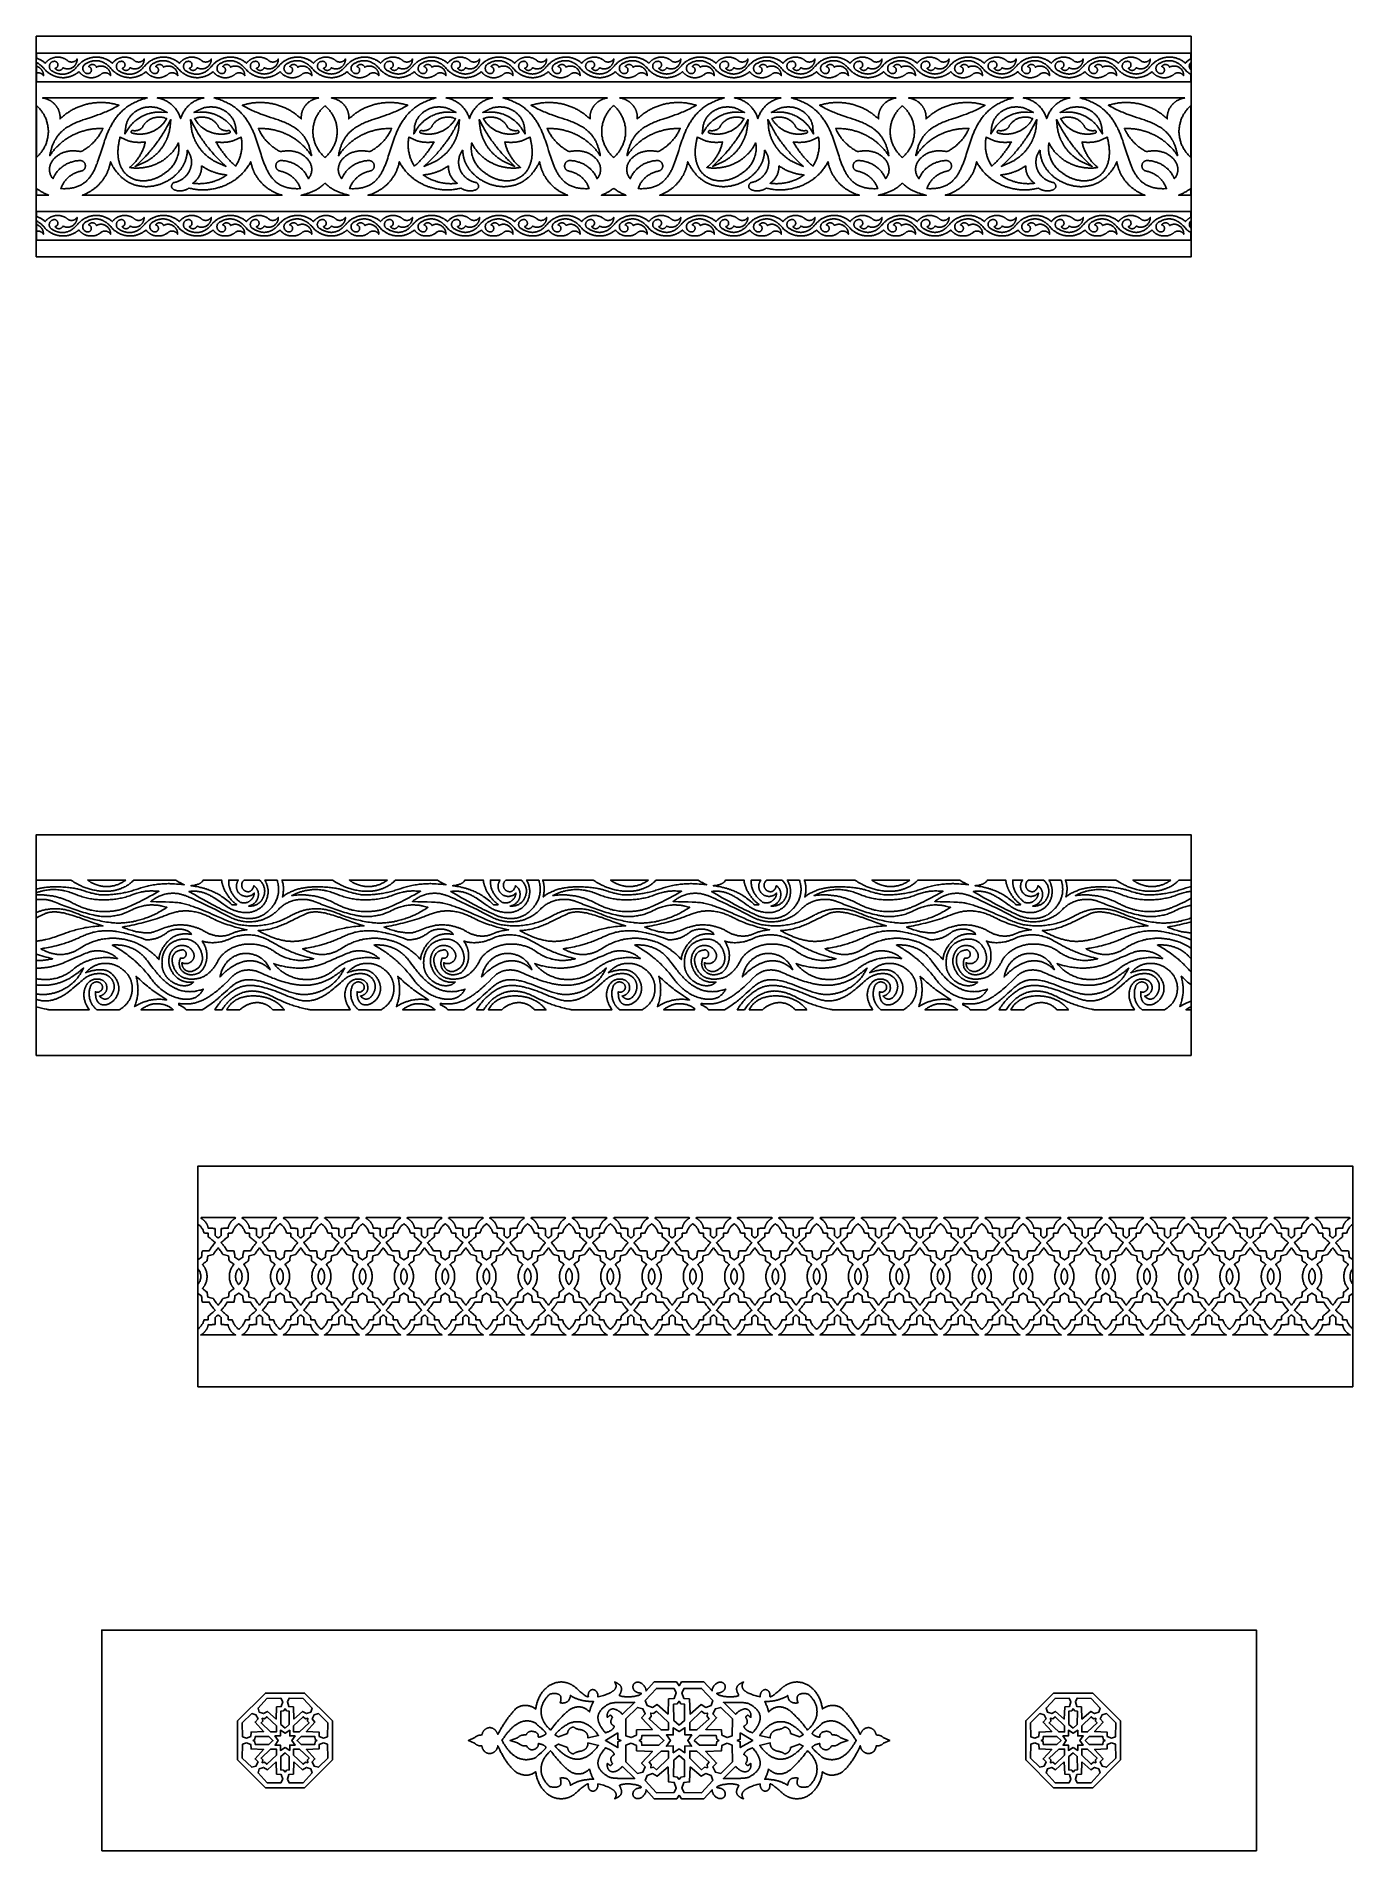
# Model space of a CAD drawing. Extents: x -445 to 570, y -1313 to 85.
import ezdxf

# ---------------------------------------------------------------- set-up
doc = ezdxf.new("R2010")
doc.units = 0
doc.layers.add('LAYER_1', color=18, linetype='CONTINUOUS')

msp = doc.modelspace()

# ---------------------------------------------------------------- linework, layer by layer
at = {"layer": 'LAYER_1'}
for points in [[(-445, -85), (445, -85), (445, 85), (-445, 85)], [(444.9, 67.7), (444.6, 67.5), (444.3, 67.4), (444, 67.2), (443.7, 67), (443.4, 66.8), (443.2, 66.6), (442.9, 66.4), (442.6, 66.2), (442.4, 66), (442.1, 65.8), (441.9, 65.5), (441.6, 65.3), (441.4, 65), (441.1, 64.8), (440.9, 64.5), (440.7, 64.2), (440.4, 64.5), (440, 64.8), (439.7, 65.1), (439.4, 65.3), (439, 65.6), (438.7, 65.8), (438.3, 66.1), (437.9, 66.3), (437.6, 66.5), (437.2, 66.7), (436.8, 66.9), (436.5, 67.1), (436.1, 67.3), (435.7, 67.4), (435.3, 67.6), (434.9, 67.7), (434.5, 67.9), (434.1, 68), (433.7, 68.2), (433.3, 68.3), (432.9, 68.4), (432.5, 68.5), (432.1, 68.6), (431.7, 68.6), (431.3, 68.7), (430.9, 68.8), (430.5, 68.8), (430, 68.9), (429.6, 68.9), (429.2, 68.9), (428.8, 68.9), (428.4, 68.9), (428, 68.9), (427.5, 68.9), (427.1, 68.9), (426.7, 68.9), (426.3, 68.8), (425.9, 68.8), (425.5, 68.7), (425.1, 68.7), (424.6, 68.6), (424.2, 68.5), (423.8, 68.4), (423.4, 68.3), (423, 68.2), (422.6, 68), (422.2, 67.9), (421.8, 67.8), (421.4, 67.6), (421, 67.4), (420.6, 67.3), (420.2, 67.1), (419.9, 66.9), (419.5, 66.7), (419.1, 66.5), (418.7, 66.2), (418.3, 66), (418, 65.8), (417.6, 65.5), (417.3, 65.2), (416.9, 65), (416.6, 64.7), (416.2, 64.4), (415.9, 64.1), (415.6, 63.8), (415.3, 63.6), (415.1, 63.5), (415, 63.4), (414.8, 63.2), (414.7, 63.1), (414.4, 62.7), (414.1, 62.3), (413.8, 61.9), (413.5, 61.6), (413.1, 61.1), (412.6, 60.6), (412.1, 60.1), (411.6, 59.6), (411.1, 59.2), (410.6, 58.8), (410.1, 58.4), (409.5, 58), (409, 57.7), (408.4, 57.4), (408.1, 57.2), (407.8, 57.1), (407.6, 57), (407.3, 56.8), (407, 56.7), (406.7, 56.6), (406.4, 56.5), (406.1, 56.4), (405.7, 56.3), (405.4, 56.3), (405.1, 56.2), (404.8, 56.1), (404.5, 56.1), (404.2, 56), (403.8, 56), (403.5, 56), (403.2, 56), (402.8, 55.9), (402.5, 55.9), (402.2, 56), (401.8, 56), (401.5, 56), (401.1, 56), (400.8, 56.1), (400.4, 56.1), (400.1, 56.2), (399.7, 56.3), (399.3, 56.4), (399, 56.5), (398.6, 56.6), (398.2, 56.7), (397.9, 56.8), (397.5, 57), (397.1, 57.1), (396.7, 57.3), (396.3, 57.5), (395.9, 57.7), (395.5, 57.9), (395.2, 58.1), (394.8, 58.3), (394.4, 58.5), (393.9, 58.8), (393.5, 59), (393.1, 59.3), (392.7, 59.9), (393.1, 59.3), (392.9, 59.5), (392.7, 59.7), (392.6, 60), (392.4, 60.2), (392.3, 60.4), (392.2, 60.7), (392.1, 61), (392, 61.2), (392, 61.5), (391.9, 61.7), (391.9, 62), (391.9, 62.3), (392, 62.5), (392, 62.8), (392.1, 63.1), (392.2, 63.3), (392.3, 63.5), (392.4, 63.8), (392.5, 64), (392.7, 64.2), (392.8, 64.4), (393, 64.6), (393.2, 64.8), (393.4, 65), (393.6, 65.1), (393.8, 65.3), (394.1, 65.4), (394.3, 65.5), (394.6, 65.6), (394.9, 65.6), (395.2, 65.7), (395.5, 65.7), (395.7, 65.7), (395.8, 65.8), (396, 65.8), (396.1, 65.8), (396.3, 65.8), (396.4, 65.8), (396.5, 65.7), (396.7, 65.7), (396.9, 65.6), (397.2, 65.5), (397.4, 65.4), (397.6, 65.3), (397.8, 65.1), (398, 64.9), (398.2, 64.7), (398.3, 64.5), (398.4, 64.3), (398.5, 64.1), (398.6, 63.8), (398.7, 63.6), (398.7, 63.3), (398.7, 63.1), (398.7, 62.8), (398.7, 62.6), (398.6, 62.3), (398.6, 62.1), (398.5, 61.8), (398.4, 61.6), (398.2, 61.4), (398.1, 61.2), (397.9, 61), (397.8, 60.9), (397.7, 60.8), (397.6, 60.7), (397.4, 60.7), (397.3, 60.6), (397.2, 60.5), (397, 60.5), (396.9, 60.4), (396.7, 60.4), (396.6, 60.4), (396.7, 60.1), (396.9, 59.9), (397, 59.8), (397.2, 59.6), (397.4, 59.4), (397.6, 59.3), (397.8, 59.2), (398, 59.1), (398.2, 59), (398.4, 58.9), (398.6, 58.8), (398.8, 58.8), (399.1, 58.7), (399.3, 58.7), (399.5, 58.7), (399.7, 58.7), (400, 58.7), (400.2, 58.8), (400.4, 58.8), (400.6, 58.9), (400.8, 59), (401.1, 59.1), (401.3, 59.2), (401.5, 59.3), (401.6, 59.4), (401.8, 59.6), (402, 59.8), (402.1, 59.9), (402.3, 60.1), (402.4, 60.3), (402.6, 60.6), (402.7, 60.8), (402.9, 60.7), (403.1, 60.6), (403.4, 60.5), (403.6, 60.4), (403.9, 60.3), (404.1, 60.2), (404.3, 60.1), (404.6, 60.1), (404.8, 60), (405, 60), (405.3, 59.9), (405.5, 59.9), (405.8, 59.9), (406, 59.9), (406.2, 59.9), (406.5, 59.9), (406.7, 59.9), (406.9, 59.9), (407.2, 59.9), (407.4, 60), (407.6, 60), (407.9, 60.1), (408.3, 60.2), (408.7, 60.3), (409.2, 60.5), (409.6, 60.7), (410, 61), (410.4, 61.2), (410.7, 61.5), (411.1, 61.8), (411.4, 62.1), (411.7, 62.5), (412, 62.8), (412.2, 63), (412.3, 63.2), (412.4, 63.4), (412.6, 63.6), (412.7, 63.8), (412.8, 64), (412.9, 64.3), (413, 64.5), (413.1, 64.7), (413.1, 64.9), (413.2, 65.2), (413.3, 65.4), (413.3, 65.7), (413.4, 65.9), (413.4, 66.2), (413.5, 66.4), (413.5, 66.7), (413.5, 66.9), (413.5, 67.2), (413.5, 67.5), (413.4, 67.2), (413.2, 67), (413.1, 66.8), (412.9, 66.7), (412.7, 66.5), (412.5, 66.3), (412.3, 66.2), (412.1, 66), (411.9, 65.9), (411.7, 65.8), (411.5, 65.7), (411.3, 65.6), (411.1, 65.5), (410.9, 65.4), (410.6, 65.3), (410.4, 65.2), (410.2, 65.2), (409.9, 65.2), (409.7, 65.1), (409.5, 65.1), (409.2, 65.1), (409, 65.1), (408.7, 65.1), (408.5, 65.2), (408.3, 65.2), (408, 65.3), (407.8, 65.3), (407.6, 65.4), (407.3, 65.5), (407.1, 65.6), (406.9, 65.7), (406.7, 65.8), (406.4, 66), (406.2, 66.2), (405.9, 66.5), (405.6, 66.6), (405.4, 66.8), (405.1, 67), (404.8, 67.2), (404.6, 67.3), (404.3, 67.5), (404, 67.6), (403.7, 67.8), (403.4, 67.9), (403.2, 68), (402.9, 68.2), (402.6, 68.3), (402.3, 68.4), (402, 68.5), (401.7, 68.5), (401.4, 68.6), (401.1, 68.7), (400.8, 68.7), (400.5, 68.8), (400.2, 68.8), (399.9, 68.9), (399.6, 68.9), (399.3, 68.9), (399, 68.9), (398.7, 68.9), (398.4, 68.9), (398.1, 68.9), (397.8, 68.9), (397.5, 68.9), (397.2, 68.9), (396.9, 68.8), (396.6, 68.8), (396.3, 68.7), (396, 68.7), (395.7, 68.6), (395.4, 68.5), (395.1, 68.4), (394.8, 68.3), (394.5, 68.2), (394.2, 68.1), (394, 68), (393.7, 67.9), (393.4, 67.8), (393.1, 67.6), (392.8, 67.5), (392.6, 67.4), (392.3, 67.2), (392, 67), (391.8, 66.9), (391.5, 66.7), (391.3, 66.5), (391, 66.3), (390.8, 66.1), (390.5, 65.9), (390.3, 65.7), (390.1, 65.5), (389.9, 65.2), (389.6, 65), (389.4, 64.7), (389.2, 64.5), (389, 64.2), (388.7, 64.5), (388.3, 64.8), (388, 65.1), (387.7, 65.3), (387.3, 65.6), (387, 65.8), (386.6, 66.1), (386.2, 66.3), (385.9, 66.5), (385.5, 66.7), (385.1, 66.9), (384.8, 67.1), (384.4, 67.3), (384, 67.4), (383.6, 67.6), (383.2, 67.7), (382.8, 67.9), (382.4, 68), (382, 68.2), (381.6, 68.3), (381.2, 68.4), (380.8, 68.5), (380.4, 68.6), (380, 68.6), (379.6, 68.7), (379.2, 68.8), (378.8, 68.8), (378.4, 68.9), (377.9, 68.9), (377.5, 68.9), (377.1, 68.9), (376.7, 68.9), (376.3, 68.9), (375.9, 68.9), (375.4, 68.9), (375, 68.9), (374.6, 68.8), (374.2, 68.8), (373.8, 68.7), (373.4, 68.7), (373, 68.6), (372.5, 68.5), (372.1, 68.4), (371.7, 68.3), (371.3, 68.2), (370.9, 68), (370.5, 67.9), (370.1, 67.8), (369.7, 67.6), (369.3, 67.4), (368.9, 67.3), (368.5, 67.1), (368.2, 66.9), (367.8, 66.7), (367.4, 66.5), (367, 66.2), (366.7, 66), (366.3, 65.8), (365.9, 65.5), (365.6, 65.2), (365.2, 65), (364.9, 64.7), (364.5, 64.4), (364.2, 64.1), (363.9, 63.8), (363.6, 63.6), (363.4, 63.5), (363.3, 63.4), (363.2, 63.2), (363, 63.1), (362.7, 62.7), (362.4, 62.3), (362.1, 61.9), (361.8, 61.6), (361.4, 61.1), (360.9, 60.6), (360.4, 60.1), (359.9, 59.6), (359.4, 59.2), (358.9, 58.8), (358.4, 58.4), (357.8, 58), (357.3, 57.7), (356.7, 57.4), (356.4, 57.2), (356.2, 57.1), (355.9, 57), (355.6, 56.8), (355.3, 56.7), (355, 56.6), (354.7, 56.5), (354.4, 56.4), (354.1, 56.3), (353.7, 56.3), (353.4, 56.2), (353.1, 56.1), (352.8, 56.1), (352.5, 56), (352.2, 56), (351.8, 56), (351.5, 55.9), (351.2, 55.9), (350.8, 55.9), (350.5, 55.9), (350.1, 56), (349.8, 56), (349.4, 56), (349.1, 56.1), (348.7, 56.1), (348.4, 56.2), (348, 56.3), (347.7, 56.4), (347.3, 56.5), (346.9, 56.6), (346.6, 56.7), (346.2, 56.8), (345.8, 57), (345.4, 57.1), (345, 57.3), (344.7, 57.5), (344.3, 57.6), (343.9, 57.8), (343.5, 58.1), (343.1, 58.3), (342.7, 58.5), (342.3, 58.7), (341.9, 59), (341.4, 59.3), (341, 59.9), (341.4, 59.3), (341.2, 59.5), (341, 59.7), (340.9, 60), (340.7, 60.2), (340.6, 60.5), (340.5, 60.7), (340.4, 61), (340.3, 61.2), (340.3, 61.5), (340.2, 61.8), (340.2, 62), (340.3, 62.3), (340.3, 62.6), (340.3, 62.8), (340.4, 63.1), (340.5, 63.3), (340.6, 63.6), (340.7, 63.8), (340.8, 64), (341, 64.2), (341.1, 64.4), (341.3, 64.6), (341.5, 64.8), (341.7, 65), (341.9, 65.1), (342.2, 65.3), (342.4, 65.4), (342.7, 65.5), (342.9, 65.6), (343.2, 65.6), (343.5, 65.7), (343.8, 65.7), (344, 65.7), (344.1, 65.8), (344.3, 65.8), (344.4, 65.8), (344.6, 65.8), (344.7, 65.8), (344.9, 65.7), (345, 65.7), (345.3, 65.6), (345.5, 65.5), (345.7, 65.4), (345.9, 65.3), (346.1, 65.1), (346.3, 64.9), (346.5, 64.7), (346.6, 64.5), (346.7, 64.3), (346.8, 64.1), (346.9, 63.8), (347, 63.6), (347, 63.3), (347, 63.1), (347, 62.8), (347, 62.6), (347, 62.3), (346.9, 62.1), (346.8, 61.8), (346.7, 61.6), (346.5, 61.4), (346.4, 61.2), (346.2, 61), (346.1, 60.9), (346, 60.8), (345.9, 60.7), (345.7, 60.7), (345.6, 60.6), (345.5, 60.5), (345.3, 60.5), (345.2, 60.4), (345, 60.4), (344.9, 60.4), (345, 60.1), (345.2, 59.9), (345.3, 59.8), (345.5, 59.6), (345.7, 59.4), (345.9, 59.3), (346.1, 59.2), (346.3, 59.1), (346.5, 59), (346.7, 58.9), (346.9, 58.8), (347.2, 58.8), (347.4, 58.7), (347.6, 58.7), (347.8, 58.7), (348.1, 58.7), (348.3, 58.7), (348.5, 58.8), (348.7, 58.8), (348.9, 58.9), (349.2, 59), (349.4, 59.1), (349.6, 59.2), (349.8, 59.3), (349.9, 59.4), (350.1, 59.6), (350.3, 59.8), (350.5, 59.9), (350.6, 60.1), (350.7, 60.3), (350.9, 60.6), (351, 60.8), (351.2, 60.7), (351.5, 60.6), (351.7, 60.5), (351.9, 60.4), (352.2, 60.3), (352.4, 60.2), (352.6, 60.1), (352.9, 60.1), (353.1, 60), (353.4, 60), (353.6, 59.9), (353.8, 59.9), (354.1, 59.9), (354.3, 59.9), (354.5, 59.9), (354.8, 59.9), (355, 59.9), (355.2, 59.9), (355.5, 59.9), (355.7, 60), (355.9, 60), (356.2, 60.1), (356.6, 60.2), (357, 60.3), (357.5, 60.5), (357.9, 60.7), (358.3, 61), (358.7, 61.2), (359.1, 61.5), (359.4, 61.8), (359.7, 62.1), (360.1, 62.5), (360.4, 62.8), (360.5, 63), (360.6, 63.2), (360.7, 63.4), (360.9, 63.6), (361, 63.8), (361.1, 64), (361.2, 64.3), (361.3, 64.5), (361.4, 64.7), (361.5, 64.9), (361.5, 65.2), (361.6, 65.4), (361.7, 65.7), (361.7, 65.9), (361.7, 66.2), (361.8, 66.4), (361.8, 66.7), (361.8, 66.9), (361.8, 67.2), (361.8, 67.5), (361.7, 67.2), (361.5, 67), (361.4, 66.8), (361.2, 66.7), (361, 66.5), (360.8, 66.3), (360.7, 66.2), (360.5, 66), (360.3, 65.9), (360, 65.8), (359.8, 65.7), (359.6, 65.6), (359.4, 65.5), (359.2, 65.4), (358.9, 65.3), (358.7, 65.2), (358.5, 65.2), (358.2, 65.2), (358, 65.1), (357.8, 65.1), (357.5, 65.1), (357.3, 65.1), (357.1, 65.1), (356.8, 65.2), (356.6, 65.2), (356.3, 65.3), (356.1, 65.3), (355.9, 65.4), (355.6, 65.5), (355.4, 65.6), (355.2, 65.7), (355, 65.8), (354.7, 66), (354.5, 66.2), (354.2, 66.5), (353.9, 66.6), (353.7, 66.8), (353.4, 67), (353.1, 67.2), (352.9, 67.3), (352.6, 67.5), (352.3, 67.6), (352, 67.8), (351.8, 67.9), (351.5, 68), (351.2, 68.2), (350.9, 68.3), (350.6, 68.4), (350.3, 68.5), (350, 68.5), (349.7, 68.6), (349.4, 68.7), (349.1, 68.7), (348.8, 68.8), (348.5, 68.8), (348.2, 68.9), (347.9, 68.9), (347.6, 68.9), (347.3, 68.9), (347, 68.9), (346.7, 68.9), (346.4, 68.9), (346.1, 68.9), (345.8, 68.9), (345.5, 68.9), (345.2, 68.8), (344.9, 68.8), (344.6, 68.7), (344.3, 68.7), (344, 68.6), (343.7, 68.5), (343.4, 68.4), (343.1, 68.3), (342.8, 68.2), (342.5, 68.1), (342.3, 68), (342, 67.9), (341.7, 67.8), (341.4, 67.6), (341.2, 67.5), (340.9, 67.4), (340.6, 67.2), (340.4, 67), (340.1, 66.9), (339.8, 66.7), (339.6, 66.5), (339.3, 66.3), (339.1, 66.1), (338.9, 65.9), (338.6, 65.7), (338.4, 65.5), (338.2, 65.2), (337.9, 65), (337.7, 64.7), (337.5, 64.5), (337.3, 64.2), (337, 64.5), (336.7, 64.8), (336.3, 65.1), (336, 65.3), (335.6, 65.6), (335.3, 65.8), (334.9, 66.1), (334.6, 66.3), (334.2, 66.5), (333.8, 66.7), (333.4, 66.9), (333.1, 67.1), (332.7, 67.3), (332.3, 67.4), (331.9, 67.6), (331.5, 67.7), (331.1, 67.9), (330.7, 68), (330.3, 68.2), (329.9, 68.3), (329.5, 68.4), (329.1, 68.5), (328.7, 68.6), (328.3, 68.6), (327.9, 68.7), (327.5, 68.8), (327.1, 68.8), (326.7, 68.9), (326.2, 68.9), (325.8, 68.9), (325.4, 68.9), (325, 68.9), (324.6, 68.9), (324.2, 68.9), (323.8, 68.9), (323.3, 68.9), (322.9, 68.8), (322.5, 68.8), (322.1, 68.7), (321.7, 68.7), (321.3, 68.6), (320.9, 68.5), (320.4, 68.4), (320, 68.3), (319.6, 68.2), (319.2, 68), (318.8, 67.9), (318.4, 67.8), (318, 67.6), (317.6, 67.4), (317.2, 67.3), (316.9, 67.1), (316.5, 66.9), (316.1, 66.7), (315.7, 66.5), (315.3, 66.2), (315, 66), (314.6, 65.8), (314.2, 65.5), (313.9, 65.2), (313.5, 65), (313.2, 64.7), (312.8, 64.4), (312.5, 64.1), (312.2, 63.8), (311.9, 63.6), (311.7, 63.5), (311.6, 63.4), (311.5, 63.2), (311.3, 63.1), (311.1, 62.7), (310.8, 62.3), (310.5, 61.9), (310.1, 61.6), (309.7, 61.1), (309.2, 60.6), (308.7, 60.1), (308.2, 59.6), (307.7, 59.2), (307.2, 58.8), (306.7, 58.4), (306.1, 58), (305.6, 57.7), (305, 57.4), (304.8, 57.2), (304.5, 57.1), (304.2, 57), (303.9, 56.8), (303.6, 56.7), (303.3, 56.6), (303, 56.5), (302.7, 56.4), (302.4, 56.3), (302.1, 56.3), (301.7, 56.2), (301.4, 56.1), (301.1, 56.1), (300.8, 56), (300.5, 56), (300.1, 56), (299.8, 56), (299.5, 55.9), (299.1, 55.9), (298.8, 56), (298.4, 56), (298.1, 56), (297.8, 56), (297.4, 56.1), (297, 56.1), (296.7, 56.2), (296.3, 56.3), (296, 56.4), (295.6, 56.5), (295.2, 56.6), (294.9, 56.7), (294.5, 56.8), (294.1, 57), (293.7, 57.1), (293.3, 57.3), (293, 57.5), (292.6, 57.7), (292.2, 57.9), (291.8, 58.1), (291.4, 58.3), (291, 58.5), (290.6, 58.8), (290.2, 59), (289.7, 59.3), (289.3, 59.9), (289.8, 59.3), (289.5, 59.5), (289.3, 59.7), (289.2, 60), (289, 60.2), (288.9, 60.4), (288.8, 60.7), (288.7, 61), (288.6, 61.2), (288.6, 61.5), (288.6, 61.7), (288.6, 62), (288.6, 62.3), (288.6, 62.5), (288.6, 62.8), (288.7, 63.1), (288.8, 63.3), (288.9, 63.5), (289, 63.8), (289.1, 64), (289.3, 64.2), (289.4, 64.4), (289.6, 64.6), (289.8, 64.8), (290, 65), (290.2, 65.1), (290.5, 65.3), (290.7, 65.4), (291, 65.5), (291.2, 65.6), (291.5, 65.6), (291.8, 65.7), (292.1, 65.7), (292.3, 65.7), (292.4, 65.8), (292.6, 65.8), (292.7, 65.8), (292.9, 65.8), (293, 65.8), (293.2, 65.7), (293.3, 65.7), (293.6, 65.6), (293.8, 65.5), (294, 65.4), (294.2, 65.3), (294.4, 65.1), (294.6, 64.9), (294.8, 64.7), (294.9, 64.5), (295, 64.3), (295.1, 64.1), (295.2, 63.8), (295.3, 63.6), (295.3, 63.3), (295.3, 63.1), (295.3, 62.8), (295.3, 62.6), (295.3, 62.3), (295.2, 62.1), (295.1, 61.8), (295, 61.6), (294.8, 61.4), (294.7, 61.2), (294.5, 61), (294.4, 60.9), (294.3, 60.8), (294.2, 60.7), (294, 60.7), (293.9, 60.6), (293.8, 60.5), (293.6, 60.5), (293.5, 60.4), (293.3, 60.4), (293.2, 60.4), (293.3, 60.1), (293.5, 59.9), (293.6, 59.8), (293.8, 59.6), (294, 59.4), (294.2, 59.3), (294.4, 59.2), (294.6, 59.1), (294.8, 59), (295, 58.9), (295.2, 58.8), (295.5, 58.8), (295.7, 58.7), (295.9, 58.7), (296.1, 58.7), (296.4, 58.7), (296.6, 58.7), (296.8, 58.8), (297, 58.8), (297.3, 58.9), (297.5, 59), (297.7, 59.1), (297.9, 59.2), (298.1, 59.3), (298.3, 59.4), (298.4, 59.6), (298.6, 59.8), (298.8, 59.9), (298.9, 60.1), (299.1, 60.3), (299.2, 60.6), (299.3, 60.8), (299.5, 60.7), (299.8, 60.6), (300, 60.5), (300.2, 60.4), (300.5, 60.3), (300.7, 60.2), (300.9, 60.1), (301.2, 60.1), (301.4, 60), (301.7, 60), (301.9, 59.9), (302.1, 59.9), (302.4, 59.9), (302.6, 59.9), (302.9, 59.9), (303.1, 59.9), (303.3, 59.9), (303.6, 59.9), (303.8, 59.9), (304, 60), (304.2, 60), (304.5, 60.1), (304.9, 60.2), (305.4, 60.3), (305.8, 60.5), (306.2, 60.7), (306.6, 61), (307, 61.2), (307.4, 61.5), (307.7, 61.8), (308.1, 62.1), (308.4, 62.5), (308.7, 62.8), (308.8, 63), (308.9, 63.2), (309.1, 63.4), (309.2, 63.6), (309.3, 63.8), (309.4, 64), (309.5, 64.3), (309.6, 64.5), (309.7, 64.7), (309.8, 64.9), (309.8, 65.2), (309.9, 65.4), (310, 65.7), (310, 65.9), (310.1, 66.2), (310.1, 66.4), (310.1, 66.7), (310.1, 66.9), (310.1, 67.2), (310.1, 67.5), (310, 67.2), (309.8, 67), (309.7, 66.8), (309.5, 66.7), (309.3, 66.5), (309.2, 66.3), (309, 66.2), (308.8, 66), (308.6, 65.9), (308.4, 65.8), (308.1, 65.7), (307.9, 65.6), (307.7, 65.5), (307.5, 65.4), (307.3, 65.3), (307, 65.2), (306.8, 65.2), (306.6, 65.2), (306.3, 65.1), (306.1, 65.1), (305.8, 65.1), (305.6, 65.1), (305.4, 65.1), (305.1, 65.2), (304.9, 65.2), (304.7, 65.3), (304.4, 65.3), (304.2, 65.4), (303.9, 65.5), (303.7, 65.6), (303.5, 65.7), (303.3, 65.8), (303, 66), (302.8, 66.2), (302.5, 66.5), (302.3, 66.6), (302, 66.8), (301.7, 67), (301.5, 67.2), (301.2, 67.3), (300.9, 67.5), (300.6, 67.6), (300.3, 67.8), (300.1, 67.9), (299.8, 68), (299.5, 68.2), (299.2, 68.3), (298.9, 68.4), (298.6, 68.5), (298.3, 68.5), (298, 68.6), (297.7, 68.7), (297.4, 68.7), (297.1, 68.8), (296.8, 68.8), (296.5, 68.9), (296.2, 68.9), (295.9, 68.9), (295.6, 68.9), (295.3, 68.9), (295, 68.9), (294.7, 68.9), (294.4, 68.9), (294.1, 68.9), (293.8, 68.9), (293.5, 68.8), (293.2, 68.8), (292.9, 68.7), (292.6, 68.7), (292.3, 68.6), (292, 68.5), (291.7, 68.4), (291.4, 68.3), (291.1, 68.2), (290.9, 68.1), (290.6, 68), (290.3, 67.9), (290, 67.8), (289.7, 67.6), (289.5, 67.5), (289.2, 67.4), (288.9, 67.2), (288.7, 67), (288.4, 66.9), (288.2, 66.7), (287.9, 66.5), (287.7, 66.3), (287.4, 66.1), (287.2, 65.9), (286.9, 65.7), (286.7, 65.5), (286.5, 65.2), (286.3, 65), (286, 64.7), (285.8, 64.5), (285.6, 64.2), (285.3, 64.5), (285, 64.8), (284.6, 65.1), (284.3, 65.3), (283.9, 65.6), (283.6, 65.8), (283.2, 66.1), (282.9, 66.3), (282.5, 66.5), (282.1, 66.7), (281.8, 66.9), (281.4, 67.1), (281, 67.3), (280.6, 67.4), (280.2, 67.6), (279.8, 67.7), (279.4, 67.9), (279, 68), (278.6, 68.2), (278.2, 68.3), (277.8, 68.4), (277.4, 68.5), (277, 68.6), (276.6, 68.6), (276.2, 68.7), (275.8, 68.8), (275.4, 68.8), (275, 68.9), (274.6, 68.9), (274.1, 68.9), (273.7, 68.9), (273.3, 68.9), (272.9, 68.9), (272.5, 68.9), (272.1, 68.9), (271.6, 68.9), (271.2, 68.8), (270.8, 68.8), (270.4, 68.7), (270, 68.7), (269.6, 68.6), (269.2, 68.5), (268.8, 68.4), (268.3, 68.3), (267.9, 68.2), (267.5, 68), (267.1, 67.9), (266.7, 67.8), (266.3, 67.6), (265.9, 67.4), (265.6, 67.3), (265.2, 67.1), (264.8, 66.9), (264.4, 66.7), (264, 66.5), (263.6, 66.2), (263.3, 66), (262.9, 65.8), (262.5, 65.5), (262.2, 65.2), (261.8, 65), (261.5, 64.7), (261.1, 64.4), (260.8, 64.1), (260.5, 63.8), (260.2, 63.6), (260.1, 63.5), (259.9, 63.4), (259.8, 63.2), (259.7, 63.1), (259.4, 62.7), (259.1, 62.3), (258.8, 61.9), (258.5, 61.6), (258, 61.1), (257.5, 60.6), (257, 60.1), (256.5, 59.6), (256, 59.2), (255.5, 58.8), (255, 58.4), (254.5, 58), (253.9, 57.7), (253.3, 57.4), (253.1, 57.2), (252.8, 57.1), (252.5, 57), (252.2, 56.8), (251.9, 56.7), (251.6, 56.6), (251.3, 56.5), (251, 56.4), (250.7, 56.3), (250.4, 56.3), (250.1, 56.2), (249.7, 56.1), (249.4, 56.1), (249.1, 56), (248.8, 56), (248.4, 56), (248.1, 56), (247.8, 55.9), (247.4, 55.9), (247.1, 56), (246.8, 56), (246.4, 56), (246.1, 56), (245.7, 56.1), (245.4, 56.1), (245, 56.2), (244.6, 56.3), (244.3, 56.4), (243.9, 56.5), (243.5, 56.6), (243.2, 56.7), (242.8, 56.8), (242.4, 57), (242, 57.1), (241.7, 57.3), (241.3, 57.5), (240.9, 57.7), (240.5, 57.9), (240.1, 58.1), (239.7, 58.3), (239.3, 58.5), (238.9, 58.8), (238.5, 59), (238.1, 59.3), (237.6, 59.9), (238.1, 59.3), (237.8, 59.5), (237.7, 59.7), (237.5, 60), (237.3, 60.2), (237.2, 60.4), (237.1, 60.7), (237, 61), (236.9, 61.2), (236.9, 61.5), (236.9, 61.7), (236.9, 62), (236.9, 62.3), (236.9, 62.5), (237, 62.8), (237, 63.1), (237.1, 63.3), (237.2, 63.5), (237.3, 63.8), (237.4, 64), (237.6, 64.2), (237.8, 64.4), (237.9, 64.6), (238.1, 64.8), (238.3, 65), (238.5, 65.1), (238.8, 65.3), (239, 65.4), (239.3, 65.5), (239.5, 65.6), (239.8, 65.6), (240.1, 65.7), (240.4, 65.7), (240.6, 65.7), (240.7, 65.8), (240.9, 65.8), (241, 65.8), (241.2, 65.8), (241.3, 65.8), (241.5, 65.7), (241.6, 65.7), (241.9, 65.6), (242.1, 65.5), (242.3, 65.4), (242.6, 65.3), (242.8, 65.1), (242.9, 64.9), (243.1, 64.7), (243.2, 64.5), (243.3, 64.3), (243.4, 64.1), (243.5, 63.8), (243.6, 63.6), (243.6, 63.3), (243.6, 63.1), (243.6, 62.8), (243.6, 62.6), (243.6, 62.3), (243.5, 62.1), (243.4, 61.8), (243.3, 61.6), (243.2, 61.4), (243, 61.2), (242.8, 61), (242.7, 60.9), (242.6, 60.8), (242.5, 60.7), (242.4, 60.7), (242.2, 60.6), (242.1, 60.5), (242, 60.5), (241.8, 60.4), (241.7, 60.4), (241.5, 60.4), (241.6, 60.1), (241.8, 59.9), (242, 59.8), (242.1, 59.6), (242.3, 59.4), (242.5, 59.3), (242.7, 59.2), (242.9, 59.1), (243.1, 59), (243.3, 58.9), (243.6, 58.8), (243.8, 58.8), (244, 58.7), (244.2, 58.7), (244.5, 58.7), (244.7, 58.7), (244.9, 58.7), (245.1, 58.8), (245.3, 58.8), (245.6, 58.9), (245.8, 59), (246, 59.1), (246.2, 59.2), (246.4, 59.3), (246.6, 59.4), (246.7, 59.6), (246.9, 59.8), (247.1, 59.9), (247.2, 60.1), (247.4, 60.3), (247.5, 60.6), (247.6, 60.8), (247.8, 60.7), (248.1, 60.6), (248.3, 60.5), (248.5, 60.4), (248.8, 60.3), (249, 60.2), (249.3, 60.1), (249.5, 60.1), (249.7, 60), (250, 60), (250.2, 59.9), (250.4, 59.9), (250.7, 59.9), (250.9, 59.9), (251.2, 59.9), (251.4, 59.9), (251.6, 59.9), (251.9, 59.9), (252.1, 59.9), (252.3, 60), (252.6, 60), (252.8, 60.1), (253.2, 60.2), (253.7, 60.3), (254.1, 60.5), (254.5, 60.7), (254.9, 61), (255.3, 61.2), (255.7, 61.5), (256, 61.8), (256.4, 62.1), (256.7, 62.5), (257, 62.8), (257.1, 63), (257.2, 63.2), (257.4, 63.4), (257.5, 63.6), (257.6, 63.8), (257.7, 64), (257.8, 64.3), (257.9, 64.5), (258, 64.7), (258.1, 64.9), (258.1, 65.2), (258.2, 65.4), (258.3, 65.7), (258.3, 65.9), (258.4, 66.2), (258.4, 66.4), (258.4, 66.7), (258.4, 66.9), (258.5, 67.2), (258.5, 67.5), (258.3, 67.2), (258.2, 67), (258, 66.8), (257.8, 66.7), (257.6, 66.5), (257.5, 66.3), (257.3, 66.2), (257.1, 66), (256.9, 65.9), (256.7, 65.8), (256.5, 65.7), (256.2, 65.6), (256, 65.5), (255.8, 65.4), (255.6, 65.3), (255.3, 65.2), (255.1, 65.2), (254.9, 65.2), (254.6, 65.1), (254.4, 65.1), (254.2, 65.1), (253.9, 65.1), (253.7, 65.1), (253.4, 65.2), (253.2, 65.2), (253, 65.3), (252.7, 65.3), (252.5, 65.4), (252.3, 65.5), (252, 65.6), (251.8, 65.7), (251.6, 65.8), (251.3, 66), (251.1, 66.2), (250.8, 66.5), (250.6, 66.6), (250.3, 66.8), (250, 67), (249.8, 67.2), (249.5, 67.3), (249.2, 67.5), (248.9, 67.6), (248.7, 67.8), (248.4, 67.9), (248.1, 68), (247.8, 68.2), (247.5, 68.3), (247.2, 68.4), (246.9, 68.5), (246.6, 68.5), (246.3, 68.6), (246, 68.7), (245.7, 68.7), (245.4, 68.8), (245.1, 68.8), (244.8, 68.9), (244.5, 68.9), (244.2, 68.9), (243.9, 68.9), (243.6, 68.9), (243.3, 68.9), (243, 68.9), (242.7, 68.9), (242.4, 68.9), (242.1, 68.9), (241.8, 68.8), (241.5, 68.8), (241.2, 68.7), (240.9, 68.7), (240.6, 68.6), (240.3, 68.5), (240, 68.4), (239.7, 68.3), (239.5, 68.2), (239.2, 68.1), (238.9, 68), (238.6, 67.9), (238.3, 67.8), (238, 67.6), (237.8, 67.5), (237.5, 67.4), (237.2, 67.2), (237, 67), (236.7, 66.9), (236.5, 66.7), (236.2, 66.5), (236, 66.3), (235.7, 66.1), (235.5, 65.9), (235.2, 65.7), (235, 65.5), (234.8, 65.2), (234.6, 65), (234.4, 64.7), (234.1, 64.5), (233.9, 64.2), (233.6, 64.5), (233.3, 64.8), (232.9, 65.1), (232.6, 65.3), (232.2, 65.6), (231.9, 65.8), (231.5, 66.1), (231.2, 66.3), (230.8, 66.5), (230.4, 66.7), (230.1, 66.9), (229.7, 67.1), (229.3, 67.3), (228.9, 67.4), (228.5, 67.6), (228.1, 67.7), (227.8, 67.9), (227.4, 68), (227, 68.2), (226.6, 68.3), (226.2, 68.4), (225.7, 68.5), (225.3, 68.6), (224.9, 68.6), (224.5, 68.7), (224.1, 68.8), (223.7, 68.8), (223.3, 68.9), (222.9, 68.9), (222.5, 68.9), (222, 68.9), (221.6, 68.9), (221.2, 68.9), (220.8, 68.9), (220.4, 68.9), (220, 68.9), (219.5, 68.8), (219.1, 68.8), (218.7, 68.7), (218.3, 68.7), (217.9, 68.6), (217.5, 68.5), (217.1, 68.4), (216.7, 68.3), (216.3, 68.2), (215.8, 68), (215.4, 67.9), (215, 67.8), (214.6, 67.6), (214.3, 67.4), (213.9, 67.3), (213.5, 67.1), (213.1, 66.9), (212.7, 66.7), (212.3, 66.5), (212, 66.2), (211.6, 66), (211.2, 65.8), (210.9, 65.5), (210.5, 65.2), (210.1, 65), (209.8, 64.7), (209.4, 64.4), (209.1, 64.1), (208.8, 63.8), (208.5, 63.6), (208.4, 63.5), (208.2, 63.4), (208.1, 63.2), (208, 63.1), (207.7, 62.7), (207.4, 62.3), (207.1, 61.9), (206.8, 61.6), (206.3, 61.1), (205.8, 60.6), (205.3, 60.1), (204.9, 59.6), (204.3, 59.2), (203.8, 58.8), (203.3, 58.4), (202.8, 58), (202.2, 57.7), (201.7, 57.4), (201.4, 57.2), (201.1, 57.1), (200.8, 57), (200.5, 56.8), (200.2, 56.7), (199.9, 56.6), (199.6, 56.5), (199.3, 56.4), (199, 56.3), (198.7, 56.3), (198.4, 56.2), (198, 56.1), (197.7, 56.1), (197.4, 56), (197.1, 56), (196.8, 56), (196.4, 56), (196.1, 55.9), (195.8, 55.9), (195.4, 56), (195.1, 56), (194.7, 56), (194.4, 56), (194, 56.1), (193.7, 56.1), (193.3, 56.2), (193, 56.3), (192.6, 56.4), (192.2, 56.5), (191.9, 56.6), (191.5, 56.7), (191.1, 56.8), (190.7, 57), (190.3, 57.1), (190, 57.3), (189.6, 57.5), (189.2, 57.7), (188.8, 57.9), (188.4, 58.1), (188, 58.3), (187.6, 58.5), (187.2, 58.8), (186.8, 59), (186.4, 59.3), (185.9, 59.9), (186.4, 59.3), (186.2, 59.5), (186, 59.7), (185.8, 60), (185.6, 60.2), (185.5, 60.4), (185.4, 60.7), (185.3, 61), (185.3, 61.2), (185.2, 61.5), (185.2, 61.7), (185.2, 62), (185.2, 62.3), (185.2, 62.5), (185.3, 62.8), (185.3, 63.1), (185.4, 63.3), (185.5, 63.5), (185.6, 63.8), (185.8, 64), (185.9, 64.2), (186.1, 64.4), (186.2, 64.6), (186.4, 64.8), (186.6, 65), (186.9, 65.1), (187.1, 65.3), (187.3, 65.4), (187.6, 65.5), (187.9, 65.6), (188.1, 65.6), (188.4, 65.7), (188.7, 65.7), (188.9, 65.7), (189, 65.8), (189.2, 65.8), (189.4, 65.8), (189.5, 65.8), (189.6, 65.8), (189.8, 65.7), (189.9, 65.7), (190.2, 65.6), (190.4, 65.5), (190.7, 65.4), (190.9, 65.3), (191.1, 65.1), (191.2, 64.9), (191.4, 64.7), (191.5, 64.5), (191.7, 64.3), (191.8, 64.1), (191.8, 63.8), (191.9, 63.6), (191.9, 63.3), (192, 63.1), (192, 62.8), (191.9, 62.6), (191.9, 62.3), (191.8, 62.1), (191.7, 61.8), (191.6, 61.6), (191.5, 61.4), (191.3, 61.2), (191.1, 61), (191, 60.9), (190.9, 60.8), (190.8, 60.7), (190.7, 60.7), (190.5, 60.6), (190.4, 60.5), (190.3, 60.5), (190.1, 60.4), (190, 60.4), (189.8, 60.4), (189.9, 60.1), (190.1, 59.9), (190.3, 59.8), (190.4, 59.6), (190.6, 59.4), (190.8, 59.3), (191, 59.2), (191.2, 59.1), (191.4, 59), (191.6, 58.9), (191.9, 58.8), (192.1, 58.8), (192.3, 58.7), (192.5, 58.7), (192.8, 58.7), (193, 58.7), (193.2, 58.7), (193.4, 58.8), (193.7, 58.8), (193.9, 58.9), (194.1, 59), (194.3, 59.1), (194.5, 59.2), (194.7, 59.3), (194.9, 59.4), (195.1, 59.6), (195.2, 59.8), (195.4, 59.9), (195.5, 60.1), (195.7, 60.3), (195.8, 60.6), (195.9, 60.8), (196.2, 60.7), (196.4, 60.6), (196.6, 60.5), (196.9, 60.4), (197.1, 60.3), (197.3, 60.2), (197.6, 60.1), (197.8, 60.1), (198, 60), (198.3, 60), (198.5, 59.9), (198.8, 59.9), (199, 59.9), (199.2, 59.9), (199.5, 59.9), (199.7, 59.9), (199.9, 59.9), (200.2, 59.9), (200.4, 59.9), (200.6, 60), (200.9, 60), (201.1, 60.1), (201.5, 60.2), (202, 60.3), (202.4, 60.5), (202.8, 60.7), (203.2, 61), (203.6, 61.2), (204, 61.5), (204.3, 61.8), (204.7, 62.1), (205, 62.5), (205.3, 62.8), (205.4, 63), (205.6, 63.2), (205.7, 63.4), (205.8, 63.6), (205.9, 63.8), (206, 64), (206.1, 64.3), (206.2, 64.5), (206.3, 64.7), (206.4, 64.9), (206.5, 65.2), (206.5, 65.4), (206.6, 65.7), (206.6, 65.9), (206.7, 66.2), (206.7, 66.4), (206.7, 66.7), (206.8, 66.9), (206.8, 67.2), (206.8, 67.5), (206.6, 67.2), (206.5, 67), (206.3, 66.8), (206.1, 66.7), (206, 66.5), (205.8, 66.3), (205.6, 66.2), (205.4, 66), (205.2, 65.9), (205, 65.8), (204.8, 65.7), (204.5, 65.6), (204.3, 65.5), (204.1, 65.4), (203.9, 65.3), (203.6, 65.2), (203.4, 65.2), (203.2, 65.2), (202.9, 65.1), (202.7, 65.1), (202.5, 65.1), (202.2, 65.1), (202, 65.1), (201.7, 65.2), (201.5, 65.2), (201.3, 65.3), (201, 65.3), (200.8, 65.4), (200.6, 65.5), (200.3, 65.6), (200.1, 65.7), (199.9, 65.8), (199.6, 66), (199.4, 66.2), (199.1, 66.5), (198.9, 66.6), (198.6, 66.8), (198.3, 67), (198.1, 67.2), (197.8, 67.3), (197.5, 67.5), (197.2, 67.6), (197, 67.8), (196.7, 67.9), (196.4, 68), (196.1, 68.2), (195.8, 68.3), (195.5, 68.4), (195.2, 68.5), (194.9, 68.5), (194.6, 68.6), (194.3, 68.7), (194, 68.7), (193.7, 68.8), (193.4, 68.8), (193.1, 68.9), (192.8, 68.9), (192.5, 68.9), (192.2, 68.9), (191.9, 68.9), (191.6, 68.9), (191.3, 68.9), (191, 68.9), (190.7, 68.9), (190.4, 68.9), (190.1, 68.8), (189.8, 68.8), (189.5, 68.7), (189.2, 68.7), (188.9, 68.6), (188.6, 68.5), (188.3, 68.4), (188, 68.3), (187.8, 68.2), (187.5, 68.1), (187.2, 68), (186.9, 67.9), (186.6, 67.8), (186.4, 67.6), (186.1, 67.5), (185.8, 67.4), (185.5, 67.2), (185.3, 67), (185, 66.9), (184.8, 66.7), (184.5, 66.5), (184.3, 66.3), (184, 66.1), (183.8, 65.9), (183.6, 65.7), (183.3, 65.5), (183.1, 65.2), (182.9, 65), (182.7, 64.7), (182.5, 64.5), (182.2, 64.2), (181.9, 64.5), (181.6, 64.8), (181.3, 65.1), (180.9, 65.3), (180.6, 65.6), (180.2, 65.8), (179.8, 66.1), (179.5, 66.3), (179.1, 66.5), (178.8, 66.7), (178.4, 66.9), (178, 67.1), (177.6, 67.3), (177.2, 67.4), (176.8, 67.6), (176.5, 67.7), (176.1, 67.9), (175.7, 68), (175.3, 68.2), (174.9, 68.3), (174.5, 68.4), (174.1, 68.5), (173.7, 68.6), (173.2, 68.6), (172.8, 68.7), (172.4, 68.8), (172, 68.8), (171.6, 68.9), (171.2, 68.9), (170.8, 68.9), (170.3, 68.9), (169.9, 68.9), (169.5, 68.9), (169.1, 68.9), (168.7, 68.9), (168.3, 68.9), (167.8, 68.8), (167.4, 68.8), (167, 68.7), (166.6, 68.7), (166.2, 68.6), (165.8, 68.5), (165.4, 68.4), (165, 68.3), (164.6, 68.2), (164.2, 68), (163.8, 67.9), (163.4, 67.8), (163, 67.6), (162.6, 67.4), (162.2, 67.3), (161.8, 67.1), (161.4, 66.9), (161, 66.7), (160.6, 66.5), (160.3, 66.2), (159.9, 66), (159.5, 65.8), (159.2, 65.5), (158.8, 65.2), (158.5, 65), (158.1, 64.7), (157.8, 64.4), (157.4, 64.1), (157.1, 63.8), (156.8, 63.6), (156.7, 63.5), (156.5, 63.4), (156.4, 63.2), (156.3, 63.1), (156, 62.7), (155.7, 62.3), (155.4, 61.9), (155.1, 61.6), (154.6, 61.1), (154.1, 60.6), (153.7, 60.1), (153.2, 59.6), (152.7, 59.2), (152.1, 58.8), (151.6, 58.4), (151.1, 58), (150.5, 57.7), (150, 57.4), (149.7, 57.2), (149.4, 57.1), (149.1, 57), (148.8, 56.8), (148.5, 56.7), (148.2, 56.6), (147.9, 56.5), (147.6, 56.4), (147.3, 56.3), (147, 56.3), (146.7, 56.2), (146.4, 56.1), (146, 56.1), (145.7, 56), (145.4, 56), (145.1, 56), (144.7, 56), (144.4, 55.9), (144.1, 55.9), (143.7, 56), (143.4, 56), (143, 56), (142.7, 56), (142.3, 56.1), (142, 56.1), (141.6, 56.2), (141.3, 56.3), (140.9, 56.4), (140.5, 56.5), (140.2, 56.6), (139.8, 56.7), (139.4, 56.8), (139, 57), (138.7, 57.1), (138.3, 57.3), (137.9, 57.5), (137.5, 57.7), (137.1, 57.9), (136.7, 58.1), (136.3, 58.3), (135.9, 58.5), (135.5, 58.8), (135.1, 59), (134.7, 59.3), (134.2, 59.9), (134.7, 59.3), (134.5, 59.5), (134.3, 59.7), (134.1, 60), (134, 60.2), (133.8, 60.4), (133.7, 60.7), (133.6, 61), (133.6, 61.2), (133.5, 61.5), (133.5, 61.7), (133.5, 62), (133.5, 62.3), (133.5, 62.5), (133.6, 62.8), (133.6, 63.1), (133.7, 63.3), (133.8, 63.5), (133.9, 63.8), (134.1, 64), (134.2, 64.2), (134.4, 64.4), (134.5, 64.6), (134.7, 64.8), (134.9, 65), (135.2, 65.1), (135.4, 65.3), (135.6, 65.4), (135.9, 65.5), (136.2, 65.6), (136.4, 65.6), (136.7, 65.7), (137, 65.7), (137.2, 65.7), (137.4, 65.8), (137.5, 65.8), (137.7, 65.8), (137.8, 65.8), (138, 65.8), (138.1, 65.7), (138.2, 65.7), (138.5, 65.6), (138.7, 65.5), (139, 65.4), (139.2, 65.3), (139.4, 65.1), (139.5, 64.9), (139.7, 64.7), (139.8, 64.5), (140, 64.3), (140.1, 64.1), (140.1, 63.8), (140.2, 63.6), (140.2, 63.3), (140.3, 63.1), (140.3, 62.8), (140.2, 62.6), (140.2, 62.3), (140.1, 62.1), (140, 61.8), (139.9, 61.6), (139.8, 61.4), (139.6, 61.2), (139.4, 61), (139.3, 60.9), (139.2, 60.8), (139.1, 60.7), (139, 60.7), (138.8, 60.6), (138.7, 60.5), (138.6, 60.5), (138.4, 60.4), (138.3, 60.4), (138.1, 60.4), (138.3, 60.1), (138.4, 59.9), (138.6, 59.8), (138.8, 59.6), (138.9, 59.4), (139.1, 59.3), (139.3, 59.2), (139.5, 59.1), (139.7, 59), (140, 58.9), (140.2, 58.8), (140.4, 58.8), (140.6, 58.7), (140.8, 58.7), (141.1, 58.7), (141.3, 58.7), (141.5, 58.7), (141.7, 58.8), (142, 58.8), (142.2, 58.9), (142.4, 59), (142.6, 59.1), (142.8, 59.2), (143, 59.3), (143.2, 59.4), (143.4, 59.6), (143.5, 59.8), (143.7, 59.9), (143.8, 60.1), (144, 60.3), (144.1, 60.6), (144.2, 60.8), (144.5, 60.7), (144.7, 60.6), (144.9, 60.5), (145.2, 60.4), (145.4, 60.3), (145.6, 60.2), (145.9, 60.1), (146.1, 60.1), (146.4, 60), (146.6, 60), (146.8, 59.9), (147.1, 59.9), (147.3, 59.9), (147.5, 59.9), (147.8, 59.9), (148, 59.9), (148.3, 59.9), (148.5, 59.9), (148.7, 59.9), (148.9, 60), (149.2, 60), (149.4, 60.1), (149.8, 60.2), (150.3, 60.3), (150.7, 60.5), (151.1, 60.7), (151.5, 61), (151.9, 61.2), (152.3, 61.5), (152.6, 61.8), (153, 62.1), (153.3, 62.5), (153.6, 62.8), (153.7, 63), (153.9, 63.2), (154, 63.4), (154.1, 63.6), (154.2, 63.8), (154.3, 64), (154.4, 64.3), (154.5, 64.5), (154.6, 64.7), (154.7, 64.9), (154.8, 65.2), (154.8, 65.4), (154.9, 65.7), (154.9, 65.9), (155, 66.2), (155, 66.4), (155, 66.7), (155.1, 66.9), (155.1, 67.2), (155.1, 67.5), (154.9, 67.2), (154.8, 67), (154.6, 66.8), (154.4, 66.7), (154.3, 66.5), (154.1, 66.3), (153.9, 66.2), (153.7, 66), (153.5, 65.9), (153.3, 65.8), (153.1, 65.7), (152.9, 65.6), (152.6, 65.5), (152.4, 65.4), (152.2, 65.3), (152, 65.2), (151.7, 65.2), (151.5, 65.2), (151.3, 65.1), (151, 65.1), (150.8, 65.1), (150.5, 65.1), (150.3, 65.1), (150.1, 65.2), (149.8, 65.2), (149.6, 65.3), (149.3, 65.3), (149.1, 65.4), (148.9, 65.5), (148.6, 65.6), (148.4, 65.7), (148.2, 65.8), (148, 66), (147.7, 66.2), (147.4, 66.5), (147.2, 66.6), (146.9, 66.8), (146.7, 67), (146.4, 67.2), (146.1, 67.3), (145.8, 67.5), (145.6, 67.6), (145.3, 67.8), (145, 67.9), (144.7, 68), (144.4, 68.2), (144.1, 68.3), (143.8, 68.4), (143.5, 68.5), (143.2, 68.5), (142.9, 68.6), (142.6, 68.7), (142.3, 68.7), (142, 68.8), (141.7, 68.8), (141.4, 68.9), (141.1, 68.9), (140.8, 68.9), (140.5, 68.9), (140.2, 68.9), (139.9, 68.9), (139.6, 68.9), (139.3, 68.9), (139, 68.9), (138.7, 68.9), (138.4, 68.8), (138.1, 68.8), (137.8, 68.7), (137.5, 68.7), (137.2, 68.6), (136.9, 68.5), (136.6, 68.4), (136.4, 68.3), (136.1, 68.2), (135.8, 68.1), (135.5, 68), (135.2, 67.9), (134.9, 67.8), (134.7, 67.6), (134.4, 67.5), (134.1, 67.4), (133.9, 67.2), (133.6, 67), (133.3, 66.9), (133.1, 66.7), (132.8, 66.5), (132.6, 66.3), (132.3, 66.1), (132.1, 65.9), (131.9, 65.7), (131.6, 65.5), (131.4, 65.2), (131.2, 65), (131, 64.7), (130.8, 64.5), (130.6, 64.2), (130.2, 64.5), (129.9, 64.8), (129.6, 65.1), (129.2, 65.3), (128.9, 65.6), (128.5, 65.8), (128.2, 66.1), (127.8, 66.3), (127.4, 66.5), (127.1, 66.7), (126.7, 66.9), (126.3, 67.1), (125.9, 67.3), (125.5, 67.4), (125.2, 67.6), (124.8, 67.7), (124.4, 67.9), (124, 68), (123.6, 68.2), (123.2, 68.3), (122.8, 68.4), (122.4, 68.5), (122, 68.6), (121.6, 68.6), (121.1, 68.7), (120.7, 68.8), (120.3, 68.8), (119.9, 68.9), (119.5, 68.9), (119.1, 68.9), (118.7, 68.9), (118.2, 68.9), (117.8, 68.9), (117.4, 68.9), (117, 68.9), (116.6, 68.9), (116.2, 68.8), (115.7, 68.8), (115.3, 68.7), (114.9, 68.7), (114.5, 68.6), (114.1, 68.5), (113.7, 68.4), (113.3, 68.3), (112.9, 68.2), (112.5, 68), (112.1, 67.9), (111.7, 67.8), (111.3, 67.6), (110.9, 67.4), (110.5, 67.3), (110.1, 67.1), (109.7, 66.9), (109.3, 66.7), (108.9, 66.5), (108.6, 66.2), (108.2, 66), (107.8, 65.8), (107.5, 65.5), (107.1, 65.2), (106.8, 65), (106.4, 64.7), (106.1, 64.4), (105.7, 64.1), (105.4, 63.8), (105.1, 63.6), (105, 63.5), (104.8, 63.4), (104.7, 63.2), (104.6, 63.1), (104.3, 62.7), (104, 62.3), (103.7, 61.9), (103.4, 61.6), (102.9, 61.1), (102.4, 60.6), (102, 60.1), (101.5, 59.6), (101, 59.2), (100.5, 58.8), (99.9, 58.4), (99.4, 58), (98.8, 57.7), (98.3, 57.4), (98, 57.2), (97.7, 57.1), (97.4, 57), (97.1, 56.8), (96.8, 56.7), (96.5, 56.6), (96.2, 56.5), (95.9, 56.4), (95.6, 56.3), (95.3, 56.3), (95, 56.2), (94.7, 56.1), (94.3, 56.1), (94, 56), (93.7, 56), (93.4, 56), (93, 55.9), (92.7, 55.9), (92.4, 55.9), (92, 55.9), (91.7, 56), (91.3, 56), (91, 56), (90.6, 56.1), (90.3, 56.1), (89.9, 56.2), (89.6, 56.3), (89.2, 56.4), (88.8, 56.5), (88.5, 56.6), (88.1, 56.7), (87.7, 56.8), (87.4, 57), (87, 57.1), (86.6, 57.3), (86.2, 57.5), (85.8, 57.6), (85.4, 57.8), (85, 58.1), (84.6, 58.3), (84.2, 58.5), (83.8, 58.7), (83.4, 59), (83, 59.3), (82.5, 59.9), (83, 59.3), (82.8, 59.5), (82.6, 59.7), (82.4, 60), (82.3, 60.2), (82.1, 60.5), (82, 60.7), (81.9, 61), (81.9, 61.2), (81.8, 61.5), (81.8, 61.8), (81.8, 62), (81.8, 62.3), (81.8, 62.6), (81.9, 62.8), (81.9, 63.1), (82, 63.3), (82.1, 63.6), (82.2, 63.8), (82.4, 64), (82.5, 64.2), (82.7, 64.4), (82.9, 64.6), (83, 64.8), (83.3, 65), (83.5, 65.1), (83.7, 65.3), (83.9, 65.4), (84.2, 65.5), (84.5, 65.6), (84.8, 65.6), (85, 65.7), (85.3, 65.7), (85.5, 65.7), (85.7, 65.8), (85.8, 65.8), (86, 65.8), (86.1, 65.8), (86.3, 65.8), (86.4, 65.7), (86.5, 65.7), (86.8, 65.6), (87, 65.5), (87.3, 65.4), (87.5, 65.3), (87.7, 65.1), (87.9, 64.9), (88, 64.7), (88.2, 64.5), (88.3, 64.3), (88.4, 64.1), (88.5, 63.8), (88.5, 63.6), (88.6, 63.3), (88.6, 63.1), (88.6, 62.8), (88.5, 62.6), (88.5, 62.3), (88.4, 62.1), (88.3, 61.8), (88.2, 61.6), (88.1, 61.4), (87.9, 61.2), (87.7, 61), (87.6, 60.9), (87.5, 60.8), (87.4, 60.7), (87.3, 60.7), (87.2, 60.6), (87, 60.5), (86.9, 60.5), (86.7, 60.4), (86.6, 60.4), (86.4, 60.4), (86.6, 60.1), (86.7, 59.9), (86.9, 59.8), (87.1, 59.6), (87.2, 59.4), (87.4, 59.3), (87.6, 59.2), (87.8, 59.1), (88.1, 59), (88.3, 58.9), (88.5, 58.8), (88.7, 58.8), (88.9, 58.7), (89.2, 58.7), (89.4, 58.7), (89.6, 58.7), (89.8, 58.7), (90.1, 58.8), (90.3, 58.8), (90.5, 58.9), (90.7, 59), (90.9, 59.1), (91.1, 59.2), (91.3, 59.3), (91.5, 59.4), (91.7, 59.6), (91.8, 59.8), (92, 59.9), (92.2, 60.1), (92.3, 60.3), (92.4, 60.6), (92.5, 60.8), (92.8, 60.7), (93, 60.6), (93.2, 60.5), (93.5, 60.4), (93.7, 60.3), (93.9, 60.2), (94.2, 60.1), (94.4, 60.1), (94.7, 60), (94.9, 60), (95.1, 59.9), (95.4, 59.9), (95.6, 59.9), (95.9, 59.9), (96.1, 59.9), (96.3, 59.9), (96.6, 59.9), (96.8, 59.9), (97, 59.9), (97.3, 60), (97.5, 60), (97.7, 60.1), (98.2, 60.2), (98.6, 60.3), (99, 60.5), (99.4, 60.7), (99.8, 61), (100.2, 61.2), (100.6, 61.5), (101, 61.8), (101.3, 62.1), (101.6, 62.5), (101.9, 62.8), (102, 63), (102.2, 63.2), (102.3, 63.4), (102.4, 63.6), (102.5, 63.8), (102.6, 64), (102.7, 64.3), (102.8, 64.5), (102.9, 64.7), (103, 64.9), (103.1, 65.2), (103.1, 65.4), (103.2, 65.7), (103.3, 65.9), (103.3, 66.2), (103.3, 66.4), (103.4, 66.7), (103.4, 66.9), (103.4, 67.2), (103.4, 67.5), (103.2, 67.2), (103.1, 67), (102.9, 66.8), (102.8, 66.7), (102.6, 66.5), (102.4, 66.3), (102.2, 66.2), (102, 66), (101.8, 65.9), (101.6, 65.8), (101.4, 65.7), (101.2, 65.6), (100.9, 65.5), (100.7, 65.4), (100.5, 65.3), (100.3, 65.2), (100, 65.2), (99.8, 65.2), (99.6, 65.1), (99.3, 65.1), (99.1, 65.1), (98.8, 65.1), (98.6, 65.1), (98.4, 65.2), (98.1, 65.2), (97.9, 65.3), (97.7, 65.3), (97.4, 65.4), (97.2, 65.5), (97, 65.6), (96.7, 65.7), (96.5, 65.8), (96.3, 66), (96, 66.2), (95.8, 66.5), (95.5, 66.6), (95.2, 66.8), (95, 67), (94.7, 67.2), (94.4, 67.3), (94.1, 67.5), (93.9, 67.6), (93.6, 67.8), (93.3, 67.9), (93, 68), (92.7, 68.2), (92.4, 68.3), (92.1, 68.4), (91.8, 68.5), (91.6, 68.5), (91.3, 68.6), (91, 68.7), (90.7, 68.7), (90.4, 68.8), (90.1, 68.8), (89.8, 68.9), (89.5, 68.9), (89.1, 68.9), (88.8, 68.9), (88.5, 68.9), (88.2, 68.9), (87.9, 68.9), (87.6, 68.9), (87.3, 68.9), (87, 68.9), (86.7, 68.8), (86.4, 68.8), (86.1, 68.7), (85.8, 68.7), (85.5, 68.6), (85.2, 68.5), (85, 68.4), (84.7, 68.3), (84.4, 68.2), (84.1, 68.1), (83.8, 68), (83.5, 67.9), (83.3, 67.8), (83, 67.6), (82.7, 67.5), (82.4, 67.4), (82.2, 67.2), (81.9, 67), (81.6, 66.9), (81.4, 66.7), (81.1, 66.5), (80.9, 66.3), (80.6, 66.1), (80.4, 65.9), (80.2, 65.7), (79.9, 65.5), (79.7, 65.2), (79.5, 65), (79.3, 64.7), (79.1, 64.5), (78.9, 64.2), (78.5, 64.5), (78.2, 64.8), (77.9, 65.1), (77.5, 65.3), (77.2, 65.6), (76.8, 65.8), (76.5, 66.1), (76.1, 66.3), (75.7, 66.5), (75.4, 66.7), (75, 66.9), (74.6, 67.1), (74.2, 67.3), (73.9, 67.4), (73.5, 67.6), (73.1, 67.7), (72.7, 67.9), (72.3, 68), (71.9, 68.2), (71.5, 68.3), (71.1, 68.4), (70.7, 68.5), (70.3, 68.6), (69.9, 68.6), (69.5, 68.7), (69, 68.8), (68.6, 68.8), (68.2, 68.9), (67.8, 68.9), (67.4, 68.9), (67, 68.9), (66.6, 68.9), (66.1, 68.9), (65.7, 68.9), (65.3, 68.9), (64.9, 68.9), (64.5, 68.8), (64.1, 68.8), (63.6, 68.7), (63.2, 68.7), (62.8, 68.6), (62.4, 68.5), (62, 68.4), (61.6, 68.3), (61.2, 68.2), (60.8, 68), (60.4, 67.9), (60, 67.8), (59.6, 67.6), (59.2, 67.4), (58.8, 67.3), (58.4, 67.1), (58, 66.9), (57.6, 66.7), (57.3, 66.5), (56.9, 66.2), (56.5, 66), (56.1, 65.8), (55.8, 65.5), (55.4, 65.2), (55.1, 65), (54.7, 64.7), (54.4, 64.4), (54, 64.1), (53.7, 63.8), (53.4, 63.6), (53.3, 63.5), (53.1, 63.4), (53, 63.2), (52.9, 63.1), (52.6, 62.7), (52.3, 62.3), (52, 61.9), (51.7, 61.6), (51.2, 61.1), (50.8, 60.6), (50.3, 60.1), (49.8, 59.6), (49.3, 59.2), (48.8, 58.8), (48.2, 58.4), (47.7, 58), (47.1, 57.7), (46.6, 57.4), (46.3, 57.2), (46, 57.1), (45.7, 57), (45.4, 56.8), (45.1, 56.7), (44.8, 56.6), (44.5, 56.5), (44.2, 56.4), (43.9, 56.3), (43.6, 56.3), (43.3, 56.2), (43, 56.1), (42.7, 56.1), (42.3, 56), (42, 56), (41.7, 56), (41.4, 56), (41, 55.9), (40.7, 55.9), (40.3, 56), (40, 56), (39.7, 56), (39.3, 56), (39, 56.1), (38.6, 56.1), (38.2, 56.2), (37.9, 56.3), (37.5, 56.4), (37.2, 56.5), (36.8, 56.6), (36.4, 56.7), (36, 56.8), (35.7, 57), (35.3, 57.1), (34.9, 57.3), (34.5, 57.5), (34.1, 57.7), (33.7, 57.9), (33.3, 58.1), (32.9, 58.3), (32.5, 58.5), (32.1, 58.8), (31.7, 59), (31.3, 59.3), (30.8, 59.9), (31.3, 59.3), (31.1, 59.5), (30.9, 59.7), (30.7, 60), (30.6, 60.2), (30.4, 60.4), (30.3, 60.7), (30.3, 61), (30.2, 61.2), (30.1, 61.5), (30.1, 61.7), (30.1, 62), (30.1, 62.3), (30.1, 62.5), (30.2, 62.8), (30.3, 63.1), (30.3, 63.3), (30.4, 63.5), (30.6, 63.8), (30.7, 64), (30.8, 64.2), (31, 64.4), (31.2, 64.6), (31.4, 64.8), (31.6, 65), (31.8, 65.1), (32, 65.3), (32.3, 65.4), (32.5, 65.5), (32.8, 65.6), (33.1, 65.6), (33.4, 65.7), (33.7, 65.7), (33.8, 65.7), (34, 65.8), (34.1, 65.8), (34.3, 65.8), (34.4, 65.8), (34.6, 65.8), (34.7, 65.7), (34.9, 65.7), (35.1, 65.6), (35.4, 65.5), (35.6, 65.4), (35.8, 65.3), (36, 65.1), (36.2, 64.9), (36.3, 64.7), (36.5, 64.5), (36.6, 64.3), (36.7, 64.1), (36.8, 63.8), (36.8, 63.6), (36.9, 63.3), (36.9, 63.1), (36.9, 62.8), (36.9, 62.6), (36.8, 62.3), (36.7, 62.1), (36.6, 61.8), (36.5, 61.6), (36.4, 61.4), (36.2, 61.2), (36, 61), (35.9, 60.9), (35.8, 60.8), (35.7, 60.7), (35.6, 60.7), (35.5, 60.6), (35.3, 60.5), (35.2, 60.5), (35, 60.4), (34.9, 60.4), (34.7, 60.4), (34.9, 60.1), (35, 59.9), (35.2, 59.8), (35.4, 59.6), (35.6, 59.4), (35.7, 59.3), (35.9, 59.2), (36.2, 59.1), (36.4, 59), (36.6, 58.9), (36.8, 58.8), (37, 58.8), (37.2, 58.7), (37.5, 58.7), (37.7, 58.7), (37.9, 58.7), (38.1, 58.7), (38.4, 58.8), (38.6, 58.8), (38.8, 58.9), (39, 59), (39.2, 59.1), (39.4, 59.2), (39.6, 59.3), (39.8, 59.4), (40, 59.6), (40.2, 59.8), (40.3, 59.9), (40.5, 60.1), (40.6, 60.3), (40.7, 60.6), (40.8, 60.8), (41.1, 60.7), (41.3, 60.6), (41.5, 60.5), (41.8, 60.4), (42, 60.3), (42.3, 60.2), (42.5, 60.1), (42.7, 60.1), (43, 60), (43.2, 60), (43.4, 59.9), (43.7, 59.9), (43.9, 59.9), (44.2, 59.9), (44.4, 59.9), (44.6, 59.9), (44.9, 59.9), (45.1, 59.9), (45.3, 59.9), (45.6, 60), (45.8, 60), (46, 60.1), (46.5, 60.2), (46.9, 60.3), (47.3, 60.5), (47.8, 60.7), (48.2, 61), (48.5, 61.2), (48.9, 61.5), (49.3, 61.8), (49.6, 62.1), (49.9, 62.5), (50.2, 62.8), (50.3, 63), (50.5, 63.2), (50.6, 63.4), (50.7, 63.6), (50.8, 63.8), (51, 64), (51.1, 64.3), (51.1, 64.5), (51.2, 64.7), (51.3, 64.9), (51.4, 65.2), (51.5, 65.4), (51.5, 65.7), (51.6, 65.9), (51.6, 66.2), (51.6, 66.4), (51.7, 66.7), (51.7, 66.9), (51.7, 67.2), (51.7, 67.5), (51.5, 67.2), (51.4, 67), (51.2, 66.8), (51.1, 66.7), (50.9, 66.5), (50.7, 66.3), (50.5, 66.2), (50.3, 66), (50.1, 65.9), (49.9, 65.8), (49.7, 65.7), (49.5, 65.6), (49.3, 65.5), (49, 65.4), (48.8, 65.3), (48.6, 65.2), (48.3, 65.2), (48.1, 65.2), (47.9, 65.1), (47.6, 65.1), (47.4, 65.1), (47.2, 65.1), (46.9, 65.1), (46.7, 65.2), (46.4, 65.2), (46.2, 65.3), (46, 65.3), (45.7, 65.4), (45.5, 65.5), (45.3, 65.6), (45, 65.7), (44.8, 65.8), (44.6, 66), (44.3, 66.2), (44.1, 66.5), (43.8, 66.6), (43.5, 66.8), (43.3, 67), (43, 67.2), (42.7, 67.3), (42.5, 67.5), (42.2, 67.6), (41.9, 67.8), (41.6, 67.9), (41.3, 68), (41, 68.2), (40.7, 68.3), (40.5, 68.4), (40.2, 68.5), (39.9, 68.5), (39.6, 68.6), (39.3, 68.7), (39, 68.7), (38.7, 68.8), (38.4, 68.8), (38.1, 68.9), (37.8, 68.9), (37.5, 68.9), (37.2, 68.9), (36.9, 68.9), (36.6, 68.9), (36.2, 68.9), (35.9, 68.9), (35.6, 68.9), (35.3, 68.9), (35, 68.8), (34.7, 68.8), (34.4, 68.7), (34.1, 68.7), (33.9, 68.6), (33.6, 68.5), (33.3, 68.4), (33, 68.3), (32.7, 68.2), (32.4, 68.1), (32.1, 68), (31.8, 67.9), (31.6, 67.8), (31.3, 67.6), (31, 67.5), (30.7, 67.4), (30.5, 67.2), (30.2, 67), (30, 66.9), (29.7, 66.7), (29.4, 66.5), (29.2, 66.3), (29, 66.1), (28.7, 65.9), (28.5, 65.7), (28.3, 65.5), (28, 65.2), (27.8, 65), (27.6, 64.7), (27.4, 64.5), (27.2, 64.2), (26.9, 64.5), (26.5, 64.8), (26.2, 65.1), (25.8, 65.3), (25.5, 65.6), (25.1, 65.8), (24.8, 66.1), (24.4, 66.3), (24.1, 66.5), (23.7, 66.7), (23.3, 66.9), (22.9, 67.1), (22.5, 67.3), (22.2, 67.4), (21.8, 67.6), (21.4, 67.7), (21, 67.9), (20.6, 68), (20.2, 68.2), (19.8, 68.3), (19.4, 68.4), (19, 68.5), (18.6, 68.6), (18.2, 68.6), (17.8, 68.7), (17.4, 68.8), (16.9, 68.8), (16.5, 68.9), (16.1, 68.9), (15.7, 68.9), (15.3, 68.9), (14.9, 68.9), (14.4, 68.9), (14, 68.9), (13.6, 68.9), (13.2, 68.9), (12.8, 68.8), (12.4, 68.8), (11.9, 68.7), (11.5, 68.7), (11.1, 68.6), (10.7, 68.5), (10.3, 68.4), (9.9, 68.3), (9.5, 68.2), (9.1, 68), (8.7, 67.9), (8.3, 67.8), (7.9, 67.6), (7.5, 67.4), (7.1, 67.3), (6.7, 67.1), (6.3, 66.9), (5.9, 66.7), (5.6, 66.5), (5.2, 66.2), (4.8, 66), (4.5, 65.8), (4.1, 65.5), (3.7, 65.2), (3.4, 65), (3, 64.7), (2.7, 64.4), (2.3, 64.1), (2.1, 63.8), (1.7, 63.6), (1.6, 63.5), (1.5, 63.4), (1.3, 63.2), (1.2, 63.1), (0.9, 62.7), (0.6, 62.3), (0.3, 61.9), (0, 61.6), (-0.5, 61.1), (-0.9, 60.6), (-1.4, 60.1), (-1.9, 59.6), (-2.4, 59.2), (-2.9, 58.8), (-3.5, 58.4), (-4, 58), (-4.5, 57.7), (-5.1, 57.4), (-5.4, 57.2), (-5.7, 57.1), (-6, 57), (-6.3, 56.8), (-6.6, 56.7), (-6.9, 56.6), (-7.2, 56.5), (-7.5, 56.4), (-7.8, 56.3), (-8.1, 56.3), (-8.4, 56.2), (-8.7, 56.1), (-9, 56.1), (-9.4, 56), (-9.7, 56), (-10, 56), (-10.3, 56), (-10.7, 55.9), (-11, 55.9), (-11.3, 56), (-11.7, 56), (-12, 56), (-12.4, 56), (-12.7, 56.1), (-13.1, 56.1), (-13.4, 56.2), (-13.8, 56.3), (-14.2, 56.4), (-14.5, 56.5), (-14.9, 56.6), (-15.3, 56.7), (-15.7, 56.8), (-16, 57), (-16.4, 57.1), (-16.8, 57.3), (-17.2, 57.5), (-17.6, 57.7), (-18, 57.9), (-18.4, 58.1), (-18.8, 58.3), (-19.2, 58.5), (-19.6, 58.8), (-20, 59), (-20.4, 59.3), (-20.9, 59.9), (-20.4, 59.3), (-20.6, 59.5), (-20.8, 59.7), (-21, 60), (-21.1, 60.2), (-21.2, 60.4), (-21.4, 60.7), (-21.4, 61), (-21.5, 61.2), (-21.6, 61.5), (-21.6, 61.7), (-21.6, 62), (-21.6, 62.3), (-21.5, 62.5), (-21.5, 62.8), (-21.4, 63.1), (-21.4, 63.3), (-21.3, 63.5), (-21.1, 63.8), (-21, 64), (-20.9, 64.2), (-20.7, 64.4), (-20.5, 64.6), (-20.3, 64.8), (-20.1, 65), (-19.9, 65.1), (-19.7, 65.3), (-19.4, 65.4), (-19.2, 65.5), (-18.9, 65.6), (-18.6, 65.6), (-18.3, 65.7), (-18, 65.7), (-17.9, 65.7), (-17.7, 65.8), (-17.6, 65.8), (-17.4, 65.8), (-17.3, 65.8), (-17.1, 65.8), (-17, 65.7), (-16.8, 65.7), (-16.6, 65.6), (-16.3, 65.5), (-16.1, 65.4), (-15.9, 65.3), (-15.7, 65.1), (-15.5, 64.9), (-15.4, 64.7), (-15.2, 64.5), (-15.1, 64.3), (-15, 64.1), (-14.9, 63.8), (-14.9, 63.6), (-14.8, 63.3), (-14.8, 63.1), (-14.8, 62.8), (-14.8, 62.6), (-14.9, 62.3), (-14.9, 62.1), (-15, 61.8), (-15.2, 61.6), (-15.3, 61.4), (-15.5, 61.2), (-15.6, 61), (-15.7, 60.9), (-15.9, 60.8), (-16, 60.7), (-16.1, 60.7), (-16.2, 60.6), (-16.4, 60.5), (-16.5, 60.5), (-16.6, 60.4), (-16.8, 60.4), (-17, 60.4), (-16.8, 60.1), (-16.7, 59.9), (-16.5, 59.8), (-16.3, 59.6), (-16.1, 59.4), (-15.9, 59.3), (-15.7, 59.2), (-15.5, 59.1), (-15.3, 59), (-15.1, 58.9), (-14.9, 58.8), (-14.7, 58.8), (-14.4, 58.7), (-14.2, 58.7), (-14, 58.7), (-13.8, 58.7), (-13.5, 58.7), (-13.3, 58.8), (-13.1, 58.8), (-12.9, 58.9), (-12.7, 59), (-12.5, 59.1), (-12.3, 59.2), (-12.1, 59.3), (-11.9, 59.4), (-11.7, 59.6), (-11.5, 59.8), (-11.4, 59.9), (-11.2, 60.1), (-11.1, 60.3), (-11, 60.6), (-10.8, 60.8), (-10.6, 60.7), (-10.4, 60.6), (-10.1, 60.5), (-9.9, 60.4), (-9.7, 60.3), (-9.4, 60.2), (-9.2, 60.1), (-9, 60.1), (-8.7, 60), (-8.5, 60), (-8.2, 59.9), (-8, 59.9), (-7.8, 59.9), (-7.5, 59.9), (-7.3, 59.9), (-7.1, 59.9), (-6.8, 59.9), (-6.6, 59.9), (-6.4, 59.9), (-6.1, 60), (-5.9, 60), (-5.7, 60.1), (-5.2, 60.2), (-4.8, 60.3), (-4.4, 60.5), (-3.9, 60.7), (-3.5, 61), (-3.2, 61.2), (-2.8, 61.5), (-2.4, 61.8), (-2.1, 62.1), (-1.8, 62.5), (-1.5, 62.8), (-1.3, 63), (-1.2, 63.2), (-1.1, 63.4), (-1, 63.6), (-0.8, 63.8), (-0.7, 64), (-0.6, 64.3), (-0.5, 64.5), (-0.5, 64.7), (-0.4, 64.9), (-0.3, 65.2), (-0.2, 65.4), (-0.2, 65.7), (-0.1, 65.9), (-0.1, 66.2), (-0.1, 66.4), (0, 66.7), (0, 66.9), (0, 67.2), (0, 67.5), (-0.1, 67.2), (-0.3, 67), (-0.5, 66.8), (-0.6, 66.7), (-0.8, 66.5), (-1, 66.3), (-1.2, 66.2), (-1.4, 66), (-1.6, 65.9), (-1.8, 65.8), (-2, 65.7), (-2.2, 65.6), (-2.4, 65.5), (-2.7, 65.4), (-2.9, 65.3), (-3.1, 65.2), (-3.3, 65.2), (-3.6, 65.2), (-3.8, 65.1), (-4.1, 65.1), (-4.3, 65.1), (-4.5, 65.1), (-4.8, 65.1), (-5, 65.2), (-5.3, 65.2), (-5.5, 65.3), (-5.7, 65.3), (-6, 65.4), (-6.2, 65.5), (-6.4, 65.6), (-6.6, 65.7), (-6.9, 65.8), (-7.1, 66), (-7.4, 66.2), (-7.6, 66.5), (-7.9, 66.6), (-8.2, 66.8), (-8.4, 67), (-8.7, 67.2), (-9, 67.3), (-9.2, 67.5), (-9.5, 67.6), (-9.8, 67.8), (-10.1, 67.9), (-10.4, 68), (-10.7, 68.2), (-10.9, 68.3), (-11.2, 68.4), (-11.5, 68.5), (-11.8, 68.5), (-12.1, 68.6), (-12.4, 68.7), (-12.7, 68.7), (-13, 68.8), (-13.3, 68.8), (-13.6, 68.9), (-13.9, 68.9), (-14.2, 68.9), (-14.5, 68.9), (-14.8, 68.9), (-15.1, 68.9), (-15.4, 68.9), (-15.7, 68.9), (-16, 68.9), (-16.3, 68.9), (-16.6, 68.8), (-16.9, 68.8), (-17.2, 68.7), (-17.5, 68.7), (-17.8, 68.6), (-18.1, 68.5), (-18.4, 68.4), (-18.7, 68.3), (-19, 68.2), (-19.3, 68.1), (-19.6, 68), (-19.9, 67.9), (-20.1, 67.8), (-20.4, 67.6), (-20.7, 67.5), (-20.9, 67.4), (-21.2, 67.2), (-21.5, 67), (-21.7, 66.9), (-22, 66.7), (-22.2, 66.5), (-22.5, 66.3), (-22.7, 66.1), (-23, 65.9), (-23.2, 65.7), (-23.4, 65.5), (-23.7, 65.2), (-23.9, 65), (-24.1, 64.7), (-24.3, 64.5), (-24.5, 64.2), (-24.8, 64.5), (-25.2, 64.8), (-25.5, 65.1), (-25.9, 65.3), (-26.2, 65.6), (-26.6, 65.8), (-26.9, 66.1), (-27.3, 66.3), (-27.6, 66.5), (-28, 66.7), (-28.4, 66.9), (-28.8, 67.1), (-29.1, 67.3), (-29.5, 67.4), (-29.9, 67.6), (-30.3, 67.7), (-30.7, 67.9), (-31.1, 68), (-31.5, 68.2), (-31.9, 68.3), (-32.3, 68.4), (-32.7, 68.5), (-33.1, 68.6), (-33.5, 68.6), (-33.9, 68.7), (-34.3, 68.8), (-34.8, 68.8), (-35.2, 68.9), (-35.6, 68.9), (-36, 68.9), (-36.4, 68.9), (-36.8, 68.9), (-37.2, 68.9), (-37.7, 68.9), (-38.1, 68.9), (-38.5, 68.9), (-38.9, 68.8), (-39.3, 68.8), (-39.7, 68.7), (-40.2, 68.7), (-40.6, 68.6), (-41, 68.5), (-41.4, 68.4), (-41.8, 68.3), (-42.2, 68.2), (-42.6, 68), (-43, 67.9), (-43.4, 67.8), (-43.8, 67.6), (-44.2, 67.4), (-44.6, 67.3), (-45, 67.1), (-45.4, 66.9), (-45.7, 66.7), (-46.1, 66.5), (-46.5, 66.2), (-46.9, 66), (-47.2, 65.8), (-47.6, 65.5), (-48, 65.2), (-48.3, 65), (-48.7, 64.7), (-49, 64.4), (-49.3, 64.1), (-49.6, 63.8), (-49.9, 63.6), (-50.1, 63.5), (-50.2, 63.4), (-50.4, 63.2), (-50.5, 63.1), (-50.8, 62.7), (-51.1, 62.3), (-51.4, 61.9), (-51.7, 61.6), (-52.2, 61.1), (-52.6, 60.6), (-53.1, 60.1), (-53.6, 59.6), (-54.1, 59.2), (-54.6, 58.8), (-55.1, 58.4), (-55.7, 58), (-56.2, 57.7), (-56.8, 57.4), (-57.1, 57.2), (-57.4, 57.1), (-57.7, 57), (-58, 56.8), (-58.2, 56.7), (-58.5, 56.6), (-58.9, 56.5), (-59.2, 56.4), (-59.5, 56.3), (-59.8, 56.3), (-60.1, 56.2), (-60.4, 56.1), (-60.7, 56.1), (-61, 56), (-61.4, 56), (-61.7, 56), (-62, 56), (-62.4, 55.9), (-62.7, 55.9), (-63, 56), (-63.4, 56), (-63.7, 56), (-64.1, 56), (-64.4, 56.1), (-64.8, 56.1), (-65.1, 56.2), (-65.5, 56.3), (-65.9, 56.4), (-66.2, 56.5), (-66.6, 56.6), (-67, 56.7), (-67.3, 56.8), (-67.7, 57), (-68.1, 57.1), (-68.5, 57.3), (-68.9, 57.5), (-69.3, 57.7), (-69.7, 57.9), (-70.1, 58.1), (-70.5, 58.3), (-70.9, 58.5), (-71.3, 58.8), (-71.7, 59), (-72.1, 59.3), (-72.6, 59.9), (-72.1, 59.3), (-72.3, 59.5), (-72.5, 59.7), (-72.7, 60), (-72.8, 60.2), (-72.9, 60.4), (-73, 60.7), (-73.1, 61), (-73.2, 61.2), (-73.2, 61.5), (-73.3, 61.7), (-73.3, 62), (-73.3, 62.3), (-73.2, 62.5), (-73.2, 62.8), (-73.1, 63.1), (-73, 63.3), (-72.9, 63.5), (-72.8, 63.8), (-72.7, 64), (-72.6, 64.2), (-72.4, 64.4), (-72.2, 64.6), (-72, 64.8), (-71.8, 65), (-71.6, 65.1), (-71.4, 65.3), (-71.1, 65.4), (-70.9, 65.5), (-70.6, 65.6), (-70.3, 65.6), (-70, 65.7), (-69.7, 65.7), (-69.6, 65.7), (-69.4, 65.8), (-69.2, 65.8), (-69.1, 65.8), (-68.9, 65.8), (-68.8, 65.8), (-68.7, 65.7), (-68.5, 65.7), (-68.3, 65.6), (-68, 65.5), (-67.8, 65.4), (-67.6, 65.3), (-67.4, 65.1), (-67.2, 64.9), (-67.1, 64.7), (-66.9, 64.5), (-66.8, 64.3), (-66.7, 64.1), (-66.6, 63.8), (-66.6, 63.6), (-66.5, 63.3), (-66.5, 63.1), (-66.5, 62.8), (-66.5, 62.6), (-66.6, 62.3), (-66.6, 62.1), (-66.7, 61.8), (-66.8, 61.6), (-67, 61.4), (-67.1, 61.2), (-67.3, 61), (-67.4, 60.9), (-67.5, 60.8), (-67.7, 60.7), (-67.8, 60.7), (-67.9, 60.6), (-68, 60.5), (-68.2, 60.5), (-68.3, 60.4), (-68.5, 60.4), (-68.7, 60.4), (-68.5, 60.1), (-68.3, 59.9), (-68.2, 59.8), (-68, 59.6), (-67.8, 59.4), (-67.6, 59.3), (-67.4, 59.2), (-67.2, 59.1), (-67, 59), (-66.8, 58.9), (-66.6, 58.8), (-66.4, 58.8), (-66.1, 58.7), (-65.9, 58.7), (-65.7, 58.7), (-65.5, 58.7), (-65.2, 58.7), (-65, 58.8), (-64.8, 58.8), (-64.6, 58.9), (-64.4, 59), (-64.2, 59.1), (-64, 59.2), (-63.8, 59.3), (-63.6, 59.4), (-63.4, 59.6), (-63.2, 59.8), (-63.1, 59.9), (-62.9, 60.1), (-62.8, 60.3), (-62.6, 60.6), (-62.5, 60.8), (-62.3, 60.7), (-62.1, 60.6), (-61.8, 60.5), (-61.6, 60.4), (-61.4, 60.3), (-61.1, 60.2), (-60.9, 60.1), (-60.6, 60.1), (-60.4, 60), (-60.2, 60), (-59.9, 59.9), (-59.7, 59.9), (-59.5, 59.9), (-59.2, 59.9), (-59, 59.9), (-58.7, 59.9), (-58.5, 59.9), (-58.3, 59.9), (-58, 59.9), (-57.8, 60), (-57.6, 60), (-57.4, 60.1), (-56.9, 60.2), (-56.5, 60.3), (-56, 60.5), (-55.6, 60.7), (-55.2, 61), (-54.8, 61.2), (-54.5, 61.5), (-54.1, 61.8), (-53.8, 62.1), (-53.5, 62.5), (-53.2, 62.8), (-53, 63), (-52.9, 63.2), (-52.8, 63.4), (-52.7, 63.6), (-52.5, 63.8), (-52.4, 64), (-52.3, 64.3), (-52.2, 64.5), (-52.1, 64.7), (-52.1, 64.9), (-52, 65.2), (-51.9, 65.4), (-51.9, 65.7), (-51.8, 65.9), (-51.8, 66.2), (-51.7, 66.4), (-51.7, 66.7), (-51.7, 66.9), (-51.7, 67.2), (-51.7, 67.5), (-51.8, 67.2), (-52, 67), (-52.2, 66.8), (-52.3, 66.7), (-52.5, 66.5), (-52.7, 66.3), (-52.9, 66.2), (-53.1, 66), (-53.3, 65.9), (-53.5, 65.8), (-53.7, 65.7), (-53.9, 65.6), (-54.1, 65.5), (-54.3, 65.4), (-54.6, 65.3), (-54.8, 65.2), (-55, 65.2), (-55.3, 65.2), (-55.5, 65.1), (-55.7, 65.1), (-56, 65.1), (-56.2, 65.1), (-56.5, 65.1), (-56.7, 65.2), (-56.9, 65.2), (-57.2, 65.3), (-57.4, 65.3), (-57.7, 65.4), (-57.9, 65.5), (-58.1, 65.6), (-58.3, 65.7), (-58.6, 65.8), (-58.8, 66), (-59.1, 66.2), (-59.3, 66.5), (-59.6, 66.6), (-59.8, 66.8), (-60.1, 67), (-60.4, 67.2), (-60.7, 67.3), (-60.9, 67.5), (-61.2, 67.6), (-61.5, 67.8), (-61.8, 67.9), (-62.1, 68), (-62.3, 68.2), (-62.6, 68.3), (-62.9, 68.4), (-63.2, 68.5), (-63.5, 68.5), (-63.8, 68.6), (-64.1, 68.7), (-64.4, 68.7), (-64.7, 68.8), (-65, 68.8), (-65.3, 68.9), (-65.6, 68.9), (-65.9, 68.9), (-66.2, 68.9), (-66.5, 68.9), (-66.8, 68.9), (-67.1, 68.9), (-67.4, 68.9), (-67.7, 68.9), (-68, 68.9), (-68.3, 68.8), (-68.6, 68.8), (-68.9, 68.7), (-69.2, 68.7), (-69.5, 68.6), (-69.8, 68.5), (-70.1, 68.4), (-70.4, 68.3), (-70.7, 68.2), (-71, 68.1), (-71.3, 68), (-71.5, 67.9), (-71.8, 67.8), (-72.1, 67.6), (-72.4, 67.5), (-72.6, 67.4), (-72.9, 67.2), (-73.2, 67), (-73.4, 66.9), (-73.7, 66.7), (-73.9, 66.5), (-74.2, 66.3), (-74.4, 66.1), (-74.7, 65.9), (-74.9, 65.7), (-75.1, 65.5), (-75.4, 65.2), (-75.6, 65), (-75.8, 64.7), (-76, 64.5), (-76.2, 64.2), (-76.5, 64.5), (-76.9, 64.8), (-77.2, 65.1), (-77.5, 65.3), (-77.9, 65.6), (-78.2, 65.8), (-78.6, 66.1), (-79, 66.3), (-79.3, 66.5), (-79.7, 66.7), (-80.1, 66.9), (-80.5, 67.1), (-80.8, 67.3), (-81.2, 67.4), (-81.6, 67.6), (-82, 67.7), (-82.4, 67.9), (-82.8, 68), (-83.2, 68.2), (-83.6, 68.3), (-84, 68.4), (-84.4, 68.5), (-84.8, 68.6), (-85.2, 68.6), (-85.6, 68.7), (-86, 68.8), (-86.4, 68.8), (-86.9, 68.9), (-87.3, 68.9), (-87.7, 68.9), (-88.1, 68.9), (-88.5, 68.9), (-88.9, 68.9), (-89.4, 68.9), (-89.8, 68.9), (-90.2, 68.9), (-90.6, 68.8), (-91, 68.8), (-91.4, 68.7), (-91.8, 68.7), (-92.3, 68.6), (-92.7, 68.5), (-93.1, 68.4), (-93.5, 68.3), (-93.9, 68.2), (-94.3, 68), (-94.7, 67.9), (-95.1, 67.8), (-95.5, 67.6), (-95.9, 67.4), (-96.3, 67.3), (-96.7, 67.1), (-97.1, 66.9), (-97.4, 66.7), (-97.8, 66.5), (-98.2, 66.2), (-98.6, 66), (-98.9, 65.8), (-99.3, 65.5), (-99.6, 65.2), (-100, 65), (-100.3, 64.7), (-100.7, 64.4), (-101, 64.1), (-101.3, 63.8), (-101.6, 63.6), (-101.8, 63.5), (-101.9, 63.4), (-102.1, 63.2), (-102.2, 63.1), (-102.5, 62.7), (-102.8, 62.3), (-103.1, 61.9), (-103.4, 61.6), (-103.8, 61.1), (-104.3, 60.6), (-104.8, 60.1), (-105.3, 59.6), (-105.8, 59.2), (-106.3, 58.8), (-106.8, 58.4), (-107.4, 58), (-107.9, 57.7), (-108.5, 57.4), (-108.8, 57.2), (-109.1, 57.1), (-109.3, 57), (-109.6, 56.8), (-109.9, 56.7), (-110.2, 56.6), (-110.5, 56.5), (-110.8, 56.4), (-111.2, 56.3), (-111.5, 56.3), (-111.8, 56.2), (-112.1, 56.1), (-112.4, 56.1), (-112.7, 56), (-113.1, 56), (-113.4, 56), (-113.7, 55.9), (-114.1, 55.9), (-114.4, 55.9), (-114.7, 55.9), (-115.1, 56), (-115.4, 56), (-115.8, 56), (-116.1, 56.1), (-116.5, 56.1), (-116.8, 56.2), (-117.2, 56.3), (-117.5, 56.4), (-117.9, 56.5), (-118.3, 56.6), (-118.7, 56.7), (-119, 56.8), (-119.4, 57), (-119.8, 57.1), (-120.2, 57.3), (-120.6, 57.5), (-121, 57.6), (-121.3, 57.8), (-121.7, 58.1), (-122.1, 58.3), (-122.5, 58.5), (-122.9, 58.7), (-123.4, 59), (-123.8, 59.3), (-124.3, 59.9), (-123.8, 59.3), (-124, 59.5), (-124.2, 59.7), (-124.4, 60), (-124.5, 60.2), (-124.6, 60.5), (-124.7, 60.7), (-124.8, 61), (-124.9, 61.2), (-124.9, 61.5), (-125, 61.8), (-125, 62), (-125, 62.3), (-124.9, 62.6), (-124.9, 62.8), (-124.8, 63.1), (-124.7, 63.3), (-124.6, 63.6), (-124.5, 63.8), (-124.4, 64), (-124.2, 64.2), (-124.1, 64.4), (-123.9, 64.6), (-123.7, 64.8), (-123.5, 65), (-123.3, 65.1), (-123.1, 65.3), (-122.8, 65.4), (-122.6, 65.5), (-122.3, 65.6), (-122, 65.6), (-121.7, 65.7), (-121.4, 65.7), (-121.3, 65.7), (-121.1, 65.8), (-120.9, 65.8), (-120.8, 65.8), (-120.6, 65.8), (-120.5, 65.8), (-120.4, 65.7), (-120.2, 65.7), (-120, 65.6), (-119.7, 65.5), (-119.5, 65.4), (-119.3, 65.3), (-119.1, 65.1), (-118.9, 64.9), (-118.7, 64.7), (-118.6, 64.5), (-118.5, 64.3), (-118.4, 64.1), (-118.3, 63.8), (-118.2, 63.6), (-118.2, 63.3), (-118.2, 63.1), (-118.2, 62.8), (-118.2, 62.6), (-118.3, 62.3), (-118.3, 62.1), (-118.4, 61.8), (-118.5, 61.6), (-118.7, 61.4), (-118.8, 61.2), (-119, 61), (-119.1, 60.9), (-119.2, 60.8), (-119.4, 60.7), (-119.5, 60.7), (-119.6, 60.6), (-119.7, 60.5), (-119.9, 60.5), (-120, 60.4), (-120.2, 60.4), (-120.3, 60.4), (-120.2, 60.1), (-120, 59.9), (-119.9, 59.8), (-119.7, 59.6), (-119.5, 59.4), (-119.3, 59.3), (-119.1, 59.2), (-118.9, 59.1), (-118.7, 59), (-118.5, 58.9), (-118.3, 58.8), (-118.1, 58.8), (-117.8, 58.7), (-117.6, 58.7), (-117.4, 58.7), (-117.2, 58.7), (-116.9, 58.7), (-116.7, 58.8), (-116.5, 58.8), (-116.3, 58.9), (-116.1, 59), (-115.8, 59.1), (-115.6, 59.2), (-115.5, 59.3), (-115.3, 59.4), (-115.1, 59.6), (-114.9, 59.8), (-114.8, 59.9), (-114.6, 60.1), (-114.5, 60.3), (-114.3, 60.6), (-114.2, 60.8), (-114, 60.7), (-113.8, 60.6), (-113.5, 60.5), (-113.3, 60.4), (-113.1, 60.3), (-112.8, 60.2), (-112.6, 60.1), (-112.3, 60.1), (-112.1, 60), (-111.9, 60), (-111.6, 59.9), (-111.4, 59.9), (-111.1, 59.9), (-110.9, 59.9), (-110.7, 59.9), (-110.4, 59.9), (-110.2, 59.9), (-110, 59.9), (-109.7, 59.9), (-109.5, 60), (-109.3, 60), (-109, 60.1), (-108.6, 60.2), (-108.2, 60.3), (-107.7, 60.5), (-107.3, 60.7), (-106.9, 61), (-106.5, 61.2), (-106.2, 61.5), (-105.8, 61.8), (-105.5, 62.1), (-105.2, 62.5), (-104.9, 62.8), (-104.7, 63), (-104.6, 63.2), (-104.5, 63.4), (-104.3, 63.6), (-104.2, 63.8), (-104.1, 64), (-104, 64.3), (-103.9, 64.5), (-103.8, 64.7), (-103.8, 64.9), (-103.7, 65.2), (-103.6, 65.4), (-103.6, 65.7), (-103.5, 65.9), (-103.5, 66.2), (-103.4, 66.4), (-103.4, 66.7), (-103.4, 66.9), (-103.4, 67.2), (-103.4, 67.5), (-103.5, 67.2), (-103.7, 67), (-103.8, 66.8), (-104, 66.7), (-104.2, 66.5), (-104.4, 66.3), (-104.6, 66.2), (-104.8, 66), (-105, 65.9), (-105.2, 65.8), (-105.4, 65.7), (-105.6, 65.6), (-105.8, 65.5), (-106, 65.4), (-106.3, 65.3), (-106.5, 65.2), (-106.7, 65.2), (-107, 65.2), (-107.2, 65.1), (-107.4, 65.1), (-107.7, 65.1), (-107.9, 65.1), (-108.2, 65.1), (-108.4, 65.2), (-108.6, 65.2), (-108.9, 65.3), (-109.1, 65.3), (-109.3, 65.4), (-109.6, 65.5), (-109.8, 65.6), (-110, 65.7), (-110.3, 65.8), (-110.5, 66), (-110.8, 66.2), (-111, 66.5), (-111.3, 66.6), (-111.5, 66.8), (-111.8, 67), (-112.1, 67.2), (-112.3, 67.3), (-112.6, 67.5), (-112.9, 67.6), (-113.2, 67.8), (-113.5, 67.9), (-113.7, 68), (-114, 68.2), (-114.3, 68.3), (-114.6, 68.4), (-114.9, 68.5), (-115.2, 68.5), (-115.5, 68.6), (-115.8, 68.7), (-116.1, 68.7), (-116.4, 68.8), (-116.7, 68.8), (-117, 68.9), (-117.3, 68.9), (-117.6, 68.9), (-117.9, 68.9), (-118.2, 68.9), (-118.5, 68.9), (-118.8, 68.9), (-119.1, 68.9), (-119.4, 68.9), (-119.7, 68.9), (-120, 68.8), (-120.3, 68.8), (-120.6, 68.7), (-120.9, 68.7), (-121.2, 68.6), (-121.5, 68.5), (-121.8, 68.4), (-122.1, 68.3), (-122.4, 68.2), (-122.7, 68.1), (-123, 68), (-123.2, 67.9), (-123.5, 67.8), (-123.8, 67.6), (-124.1, 67.5), (-124.3, 67.4), (-124.6, 67.2), (-124.9, 67), (-125.1, 66.9), (-125.4, 66.7), (-125.6, 66.5), (-125.9, 66.3), (-126.1, 66.1), (-126.4, 65.9), (-126.6, 65.7), (-126.8, 65.5), (-127, 65.2), (-127.3, 65), (-127.5, 64.7), (-127.7, 64.5), (-127.9, 64.2), (-128.2, 64.5), (-128.6, 64.8), (-128.9, 65.1), (-129.2, 65.3), (-129.6, 65.6), (-129.9, 65.8), (-130.3, 66.1), (-130.7, 66.3), (-131, 66.5), (-131.4, 66.7), (-131.8, 66.9), (-132.1, 67.1), (-132.5, 67.3), (-132.9, 67.4), (-133.3, 67.6), (-133.7, 67.7), (-134.1, 67.9), (-134.5, 68), (-134.9, 68.2), (-135.3, 68.3), (-135.7, 68.4), (-136.1, 68.5), (-136.5, 68.6), (-136.9, 68.6), (-137.3, 68.7), (-137.7, 68.8), (-138.1, 68.8), (-138.5, 68.9), (-139, 68.9), (-139.4, 68.9), (-139.8, 68.9), (-140.2, 68.9), (-140.6, 68.9), (-141, 68.9), (-141.5, 68.9), (-141.9, 68.9), (-142.3, 68.8), (-142.7, 68.8), (-143.1, 68.7), (-143.5, 68.7), (-143.9, 68.6), (-144.4, 68.5), (-144.8, 68.4), (-145.2, 68.3), (-145.6, 68.2), (-146, 68), (-146.4, 67.9), (-146.8, 67.8), (-147.2, 67.6), (-147.6, 67.4), (-148, 67.3), (-148.4, 67.1), (-148.7, 66.9), (-149.1, 66.7), (-149.5, 66.5), (-149.9, 66.2), (-150.2, 66), (-150.6, 65.8), (-151, 65.5), (-151.3, 65.2), (-151.7, 65), (-152, 64.7), (-152.4, 64.4), (-152.7, 64.1), (-153, 63.8), (-153.3, 63.6), (-153.5, 63.5), (-153.6, 63.4), (-153.7, 63.2), (-153.9, 63.1), (-154.2, 62.7), (-154.5, 62.3), (-154.8, 61.9), (-155.1, 61.6), (-155.5, 61.1), (-156, 60.6), (-156.5, 60.1), (-157, 59.6), (-157.5, 59.2), (-158, 58.8), (-158.5, 58.4), (-159.1, 58), (-159.6, 57.7), (-160.2, 57.4), (-160.5, 57.2), (-160.7, 57.1), (-161, 57), (-161.3, 56.8), (-161.6, 56.7), (-161.9, 56.6), (-162.2, 56.5), (-162.5, 56.4), (-162.8, 56.3), (-163.2, 56.3), (-163.5, 56.2), (-163.8, 56.1), (-164.1, 56.1), (-164.4, 56), (-164.7, 56), (-165.1, 56), (-165.4, 55.9), (-165.7, 55.9), (-166.1, 55.9), (-166.4, 55.9), (-166.8, 56), (-167.1, 56), (-167.5, 56), (-167.8, 56.1), (-168.2, 56.1), (-168.5, 56.2), (-168.9, 56.3), (-169.2, 56.4), (-169.6, 56.5), (-170, 56.6), (-170.3, 56.7), (-170.7, 56.8), (-171.1, 57), (-171.5, 57.1), (-171.9, 57.3), (-172.3, 57.5), (-172.6, 57.6), (-173, 57.8), (-173.4, 58.1), (-173.8, 58.3), (-174.2, 58.5), (-174.6, 58.7), (-175, 59), (-175.5, 59.3), (-175.9, 59.9), (-175.5, 59.3), (-175.7, 59.5), (-175.9, 59.7), (-176, 60), (-176.2, 60.2), (-176.3, 60.5), (-176.4, 60.7), (-176.5, 61), (-176.6, 61.2), (-176.6, 61.5), (-176.7, 61.8), (-176.7, 62), (-176.6, 62.3), (-176.6, 62.6), (-176.6, 62.8), (-176.5, 63.1), (-176.4, 63.3), (-176.3, 63.6), (-176.2, 63.8), (-176.1, 64), (-175.9, 64.2), (-175.8, 64.4), (-175.6, 64.6), (-175.4, 64.8), (-175.2, 65), (-175, 65.1), (-174.7, 65.3), (-174.5, 65.4), (-174.2, 65.5), (-174, 65.6), (-173.7, 65.6), (-173.4, 65.7), (-173.1, 65.7), (-172.9, 65.7), (-172.8, 65.8), (-172.6, 65.8), (-172.5, 65.8), (-172.3, 65.8), (-172.2, 65.8), (-172, 65.7), (-171.9, 65.7), (-171.6, 65.6), (-171.4, 65.5), (-171.2, 65.4), (-171, 65.3), (-170.8, 65.1), (-170.6, 64.9), (-170.4, 64.7), (-170.3, 64.5), (-170.2, 64.3), (-170.1, 64.1), (-170, 63.8), (-169.9, 63.6), (-169.9, 63.3), (-169.9, 63.1), (-169.9, 62.8), (-169.9, 62.6), (-170, 62.3), (-170, 62.1), (-170.1, 61.8), (-170.2, 61.6), (-170.4, 61.4), (-170.5, 61.2), (-170.7, 61), (-170.8, 60.9), (-170.9, 60.8), (-171, 60.7), (-171.2, 60.7), (-171.3, 60.6), (-171.4, 60.5), (-171.6, 60.5), (-171.7, 60.4), (-171.9, 60.4), (-172, 60.4), (-171.9, 60.1), (-171.7, 59.9), (-171.6, 59.8), (-171.4, 59.6), (-171.2, 59.4), (-171, 59.3), (-170.8, 59.2), (-170.6, 59.1), (-170.4, 59), (-170.2, 58.9), (-170, 58.8), (-169.7, 58.8), (-169.5, 58.7), (-169.3, 58.7), (-169.1, 58.7), (-168.8, 58.7), (-168.6, 58.7), (-168.4, 58.8), (-168.2, 58.8), (-168, 58.9), (-167.7, 59), (-167.5, 59.1), (-167.3, 59.2), (-167.1, 59.3), (-167, 59.4), (-166.8, 59.6), (-166.6, 59.8), (-166.4, 59.9), (-166.3, 60.1), (-166.2, 60.3), (-166, 60.6), (-165.9, 60.8), (-165.7, 60.7), (-165.4, 60.6), (-165.2, 60.5), (-165, 60.4), (-164.7, 60.3), (-164.5, 60.2), (-164.3, 60.1), (-164, 60.1), (-163.8, 60), (-163.6, 60), (-163.3, 59.9), (-163.1, 59.9), (-162.8, 59.9), (-162.6, 59.9), (-162.4, 59.9), (-162.1, 59.9), (-161.9, 59.9), (-161.7, 59.9), (-161.4, 59.9), (-161.2, 60), (-161, 60), (-160.7, 60.1), (-160.3, 60.2), (-159.9, 60.3), (-159.4, 60.5), (-159, 60.7), (-158.6, 61), (-158.2, 61.2), (-157.9, 61.5), (-157.5, 61.8), (-157.2, 62.1), (-156.8, 62.5), (-156.6, 62.8), (-156.4, 63), (-156.3, 63.2), (-156.2, 63.4), (-156, 63.6), (-155.9, 63.8), (-155.8, 64), (-155.7, 64.3), (-155.6, 64.5), (-155.5, 64.7), (-155.4, 64.9), (-155.4, 65.2), (-155.3, 65.4), (-155.3, 65.7), (-155.2, 65.9), (-155.2, 66.2), (-155.1, 66.4), (-155.1, 66.7), (-155.1, 66.9), (-155.1, 67.2), (-155.1, 67.5), (-155.2, 67.2), (-155.4, 67), (-155.5, 66.8), (-155.7, 66.7), (-155.9, 66.5), (-156.1, 66.3), (-156.2, 66.2), (-156.4, 66), (-156.6, 65.9), (-156.9, 65.8), (-157.1, 65.7), (-157.3, 65.6), (-157.5, 65.5), (-157.7, 65.4), (-158, 65.3), (-158.2, 65.2), (-158.4, 65.2), (-158.7, 65.2), (-158.9, 65.1), (-159.1, 65.1), (-159.4, 65.1), (-159.6, 65.1), (-159.8, 65.1), (-160.1, 65.2), (-160.3, 65.2), (-160.6, 65.3), (-160.8, 65.3), (-161, 65.4), (-161.3, 65.5), (-161.5, 65.6), (-161.7, 65.7), (-161.9, 65.8), (-162.2, 66), (-162.4, 66.2), (-162.7, 66.5), (-163, 66.6), (-163.2, 66.8), (-163.5, 67), (-163.8, 67.2), (-164, 67.3), (-164.3, 67.5), (-164.6, 67.6), (-164.9, 67.8), (-165.2, 67.9), (-165.4, 68), (-165.7, 68.2), (-166, 68.3), (-166.3, 68.4), (-166.6, 68.5), (-166.9, 68.5), (-167.2, 68.6), (-167.5, 68.7), (-167.8, 68.7), (-168.1, 68.8), (-168.4, 68.8), (-168.7, 68.9), (-169, 68.9), (-169.3, 68.9), (-169.6, 68.9), (-169.9, 68.9), (-170.2, 68.9), (-170.5, 68.9), (-170.8, 68.9), (-171.1, 68.9), (-171.4, 68.9), (-171.7, 68.8), (-172, 68.8), (-172.3, 68.7), (-172.6, 68.7), (-172.9, 68.6), (-173.2, 68.5), (-173.5, 68.4), (-173.8, 68.3), (-174.1, 68.2), (-174.4, 68.1), (-174.6, 68), (-174.9, 67.9), (-175.2, 67.8), (-175.5, 67.6), (-175.7, 67.5), (-176, 67.4), (-176.3, 67.2), (-176.5, 67), (-176.8, 66.9), (-177.1, 66.7), (-177.3, 66.5), (-177.6, 66.3), (-177.8, 66.1), (-178, 65.9), (-178.3, 65.7), (-178.5, 65.5), (-178.7, 65.2), (-179, 65), (-179.2, 64.7), (-179.4, 64.5), (-179.6, 64.2), (-179.9, 64.5), (-180.2, 64.8), (-180.6, 65.1), (-180.9, 65.3), (-181.3, 65.6), (-181.6, 65.8), (-182, 66.1), (-182.3, 66.3), (-182.7, 66.5), (-183.1, 66.7), (-183.5, 66.9), (-183.8, 67.1), (-184.2, 67.3), (-184.6, 67.4), (-185, 67.6), (-185.4, 67.7), (-185.8, 67.9), (-186.2, 68), (-186.6, 68.2), (-187, 68.3), (-187.4, 68.4), (-187.8, 68.5), (-188.2, 68.6), (-188.6, 68.6), (-189, 68.7), (-189.4, 68.8), (-189.8, 68.8), (-190.2, 68.9), (-190.7, 68.9), (-191.1, 68.9), (-191.5, 68.9), (-191.9, 68.9), (-192.3, 68.9), (-192.7, 68.9), (-193.2, 68.9), (-193.6, 68.9), (-194, 68.8), (-194.4, 68.8), (-194.8, 68.7), (-195.2, 68.7), (-195.6, 68.6), (-196, 68.5), (-196.5, 68.4), (-196.9, 68.3), (-197.3, 68.2), (-197.7, 68), (-198.1, 67.9), (-198.5, 67.8), (-198.9, 67.6), (-199.3, 67.4), (-199.7, 67.3), (-200, 67.1), (-200.4, 66.9), (-200.8, 66.7), (-201.2, 66.5), (-201.6, 66.2), (-201.9, 66), (-202.3, 65.8), (-202.7, 65.5), (-203, 65.2), (-203.4, 65), (-203.7, 64.7), (-204.1, 64.4), (-204.4, 64.1), (-204.7, 63.8), (-205, 63.6), (-205.2, 63.5), (-205.3, 63.4), (-205.4, 63.2), (-205.6, 63.1), (-205.9, 62.7), (-206.1, 62.3), (-206.5, 61.9), (-206.8, 61.6), (-207.2, 61.1), (-207.7, 60.6), (-208.2, 60.1), (-208.7, 59.6), (-209.2, 59.2), (-209.7, 58.8), (-210.2, 58.4), (-210.8, 58), (-211.3, 57.7), (-211.9, 57.4), (-212.2, 57.2), (-212.4, 57.1), (-212.7, 57), (-213, 56.8), (-213.3, 56.7), (-213.6, 56.6), (-213.9, 56.5), (-214.2, 56.4), (-214.5, 56.3), (-214.8, 56.3), (-215.2, 56.2), (-215.5, 56.1), (-215.8, 56.1), (-216.1, 56), (-216.4, 56), (-216.8, 56), (-217.1, 56), (-217.4, 55.9), (-217.8, 55.9), (-218.1, 56), (-218.5, 56), (-218.8, 56), (-219.1, 56), (-219.5, 56.1), (-219.9, 56.1), (-220.2, 56.2), (-220.6, 56.3), (-220.9, 56.4), (-221.3, 56.5), (-221.7, 56.6), (-222, 56.7), (-222.4, 56.8), (-222.8, 57), (-223.2, 57.1), (-223.6, 57.3), (-223.9, 57.5), (-224.3, 57.7), (-224.7, 57.9), (-225.1, 58.1), (-225.5, 58.3), (-225.9, 58.5), (-226.3, 58.8), (-226.7, 59), (-227.2, 59.3), (-227.6, 59.9), (-227.1, 59.3), (-227.4, 59.5), (-227.6, 59.7), (-227.7, 60), (-227.9, 60.2), (-228, 60.4), (-228.1, 60.7), (-228.2, 61), (-228.3, 61.2), (-228.3, 61.5), (-228.3, 61.7), (-228.3, 62), (-228.3, 62.3), (-228.3, 62.5), (-228.3, 62.8), (-228.2, 63.1), (-228.1, 63.3), (-228, 63.5), (-227.9, 63.8), (-227.8, 64), (-227.6, 64.2), (-227.5, 64.4), (-227.3, 64.6), (-227.1, 64.8), (-226.9, 65), (-226.7, 65.1), (-226.4, 65.3), (-226.2, 65.4), (-225.9, 65.5), (-225.7, 65.6), (-225.4, 65.6), (-225.1, 65.7), (-224.8, 65.7), (-224.6, 65.7), (-224.5, 65.8), (-224.3, 65.8), (-224.2, 65.8), (-224, 65.8), (-223.9, 65.8), (-223.7, 65.7), (-223.6, 65.7), (-223.3, 65.6), (-223.1, 65.5), (-222.9, 65.4), (-222.7, 65.3), (-222.5, 65.1), (-222.3, 64.9), (-222.1, 64.7), (-222, 64.5), (-221.9, 64.3), (-221.8, 64.1), (-221.7, 63.8), (-221.6, 63.6), (-221.6, 63.3), (-221.6, 63.1), (-221.6, 62.8), (-221.6, 62.6), (-221.6, 62.3), (-221.7, 62.1), (-221.8, 61.8), (-221.9, 61.6), (-222.1, 61.4), (-222.2, 61.2), (-222.4, 61), (-222.5, 60.9), (-222.6, 60.8), (-222.7, 60.7), (-222.9, 60.7), (-223, 60.6), (-223.1, 60.5), (-223.3, 60.5), (-223.4, 60.4), (-223.6, 60.4), (-223.7, 60.4), (-223.6, 60.1), (-223.4, 59.9), (-223.3, 59.8), (-223.1, 59.6), (-222.9, 59.4), (-222.7, 59.3), (-222.5, 59.2), (-222.3, 59.1), (-222.1, 59), (-221.9, 58.9), (-221.7, 58.8), (-221.4, 58.8), (-221.2, 58.7), (-221, 58.7), (-220.8, 58.7), (-220.5, 58.7), (-220.3, 58.7), (-220.1, 58.8), (-219.9, 58.8), (-219.7, 58.9), (-219.4, 59), (-219.2, 59.1), (-219, 59.2), (-218.8, 59.3), (-218.6, 59.4), (-218.5, 59.6), (-218.3, 59.8), (-218.1, 59.9), (-218, 60.1), (-217.8, 60.3), (-217.7, 60.6), (-217.6, 60.8), (-217.4, 60.7), (-217.1, 60.6), (-216.9, 60.5), (-216.7, 60.4), (-216.4, 60.3), (-216.2, 60.2), (-216, 60.1), (-215.7, 60.1), (-215.5, 60), (-215.2, 60), (-215, 59.9), (-214.8, 59.9), (-214.5, 59.9), (-214.3, 59.9), (-214.1, 59.9), (-213.8, 59.9), (-213.6, 59.9), (-213.3, 59.9), (-213.1, 59.9), (-212.9, 60), (-212.7, 60), (-212.4, 60.1), (-212, 60.2), (-211.5, 60.3), (-211.1, 60.5), (-210.7, 60.7), (-210.3, 61), (-209.9, 61.2), (-209.5, 61.5), (-209.2, 61.8), (-208.9, 62.1), (-208.5, 62.5), (-208.2, 62.8), (-208.1, 63), (-208, 63.2), (-207.8, 63.4), (-207.7, 63.6), (-207.6, 63.8), (-207.5, 64), (-207.4, 64.3), (-207.3, 64.5), (-207.2, 64.7), (-207.1, 64.9), (-207.1, 65.2), (-207, 65.4), (-206.9, 65.7), (-206.9, 65.9), (-206.8, 66.2), (-206.8, 66.4), (-206.8, 66.7), (-206.8, 66.9), (-206.8, 67.2), (-206.8, 67.5), (-206.9, 67.2), (-207.1, 67), (-207.2, 66.8), (-207.4, 66.7), (-207.6, 66.5), (-207.7, 66.3), (-207.9, 66.2), (-208.1, 66), (-208.3, 65.9), (-208.5, 65.8), (-208.8, 65.7), (-209, 65.6), (-209.2, 65.5), (-209.4, 65.4), (-209.6, 65.3), (-209.9, 65.2), (-210.1, 65.2), (-210.3, 65.2), (-210.6, 65.1), (-210.8, 65.1), (-211.1, 65.1), (-211.3, 65.1), (-211.5, 65.1), (-211.8, 65.2), (-212, 65.2), (-212.3, 65.3), (-212.5, 65.3), (-212.7, 65.4), (-213, 65.5), (-213.2, 65.6), (-213.4, 65.7), (-213.6, 65.8), (-213.9, 66), (-214.1, 66.2), (-214.4, 66.5), (-214.6, 66.6), (-214.9, 66.8), (-215.2, 67), (-215.4, 67.2), (-215.7, 67.3), (-216, 67.5), (-216.3, 67.6), (-216.6, 67.8), (-216.8, 67.9), (-217.1, 68), (-217.4, 68.2), (-217.7, 68.3), (-218, 68.4), (-218.3, 68.5), (-218.6, 68.5), (-218.9, 68.6), (-219.2, 68.7), (-219.5, 68.7), (-219.8, 68.8), (-220.1, 68.8), (-220.4, 68.9), (-220.7, 68.9), (-221, 68.9), (-221.3, 68.9), (-221.6, 68.9), (-221.9, 68.9), (-222.2, 68.9), (-222.5, 68.9), (-222.8, 68.9), (-223.1, 68.9), (-223.4, 68.8), (-223.7, 68.8), (-224, 68.7), (-224.3, 68.7), (-224.6, 68.6), (-224.9, 68.5), (-225.2, 68.4), (-225.5, 68.3), (-225.8, 68.2), (-226, 68.1), (-226.3, 68), (-226.6, 67.9), (-226.9, 67.8), (-227.2, 67.6), (-227.4, 67.5), (-227.7, 67.4), (-228, 67.2), (-228.2, 67), (-228.5, 66.9), (-228.8, 66.7), (-229, 66.5), (-229.3, 66.3), (-229.5, 66.1), (-229.7, 65.9), (-230, 65.7), (-230.2, 65.5), (-230.4, 65.2), (-230.6, 65), (-230.9, 64.7), (-231.1, 64.5), (-231.3, 64.2), (-231.6, 64.5), (-231.9, 64.8), (-232.3, 65.1), (-232.6, 65.3), (-233, 65.6), (-233.3, 65.8), (-233.7, 66.1), (-234, 66.3), (-234.4, 66.5), (-234.8, 66.7), (-235.1, 66.9), (-235.5, 67.1), (-235.9, 67.3), (-236.3, 67.4), (-236.7, 67.6), (-237.1, 67.7), (-237.5, 67.9), (-237.9, 68), (-238.3, 68.2), (-238.7, 68.3), (-239.1, 68.4), (-239.5, 68.5), (-239.9, 68.6), (-240.3, 68.6), (-240.7, 68.7), (-241.1, 68.8), (-241.5, 68.8), (-241.9, 68.9), (-242.3, 68.9), (-242.8, 68.9), (-243.2, 68.9), (-243.6, 68.9), (-244, 68.9), (-244.4, 68.9), (-244.8, 68.9), (-245.3, 68.9), (-245.7, 68.8), (-246.1, 68.8), (-246.5, 68.7), (-246.9, 68.7), (-247.3, 68.6), (-247.7, 68.5), (-248.1, 68.4), (-248.6, 68.3), (-249, 68.2), (-249.4, 68), (-249.8, 67.9), (-250.2, 67.8), (-250.6, 67.6), (-251, 67.4), (-251.3, 67.3), (-251.7, 67.1), (-252.1, 66.9), (-252.5, 66.7), (-252.9, 66.5), (-253.3, 66.2), (-253.6, 66), (-254, 65.8), (-254.4, 65.5), (-254.7, 65.2), (-255.1, 65), (-255.4, 64.7), (-255.8, 64.4), (-256.1, 64.1), (-256.4, 63.8), (-256.7, 63.6), (-256.9, 63.5), (-257, 63.4), (-257.1, 63.2), (-257.2, 63.1), (-257.5, 62.7), (-257.8, 62.3), (-258.1, 61.9), (-258.5, 61.6), (-258.9, 61.1), (-259.4, 60.6), (-259.9, 60.1), (-260.4, 59.6), (-260.9, 59.2), (-261.4, 58.8), (-261.9, 58.4), (-262.4, 58), (-263, 57.7), (-263.6, 57.4), (-263.8, 57.2), (-264.1, 57.1), (-264.4, 57), (-264.7, 56.8), (-265, 56.7), (-265.3, 56.6), (-265.6, 56.5), (-265.9, 56.4), (-266.2, 56.3), (-266.5, 56.3), (-266.8, 56.2), (-267.2, 56.1), (-267.5, 56.1), (-267.8, 56), (-268.1, 56), (-268.5, 56), (-268.8, 56), (-269.1, 55.9), (-269.5, 55.9), (-269.8, 56), (-270.1, 56), (-270.5, 56), (-270.8, 56), (-271.2, 56.1), (-271.5, 56.1), (-271.9, 56.2), (-272.3, 56.3), (-272.6, 56.4), (-273, 56.5), (-273.4, 56.6), (-273.7, 56.7), (-274.1, 56.8), (-274.5, 57), (-274.9, 57.1), (-275.3, 57.3), (-275.6, 57.5), (-276, 57.7), (-276.4, 57.9), (-276.8, 58.1), (-277.2, 58.3), (-277.6, 58.5), (-278, 58.8), (-278.4, 59), (-278.8, 59.3), (-279.3, 59.9), (-278.8, 59.3), (-279.1, 59.5), (-279.2, 59.7), (-279.4, 60), (-279.6, 60.2), (-279.7, 60.4), (-279.8, 60.7), (-279.9, 61), (-280, 61.2), (-280, 61.5), (-280, 61.7), (-280, 62), (-280, 62.3), (-280, 62.5), (-280, 62.8), (-279.9, 63.1), (-279.8, 63.3), (-279.7, 63.5), (-279.6, 63.8), (-279.5, 64), (-279.3, 64.2), (-279.2, 64.4), (-279, 64.6), (-278.8, 64.8), (-278.6, 65), (-278.4, 65.1), (-278.1, 65.3), (-277.9, 65.4), (-277.6, 65.5), (-277.4, 65.6), (-277.1, 65.6), (-276.8, 65.7), (-276.5, 65.7), (-276.3, 65.7), (-276.2, 65.8), (-276, 65.8), (-275.9, 65.8), (-275.7, 65.8), (-275.6, 65.8), (-275.4, 65.7), (-275.3, 65.7), (-275, 65.6), (-274.8, 65.5), (-274.6, 65.4), (-274.3, 65.3), (-274.2, 65.1), (-274, 64.9), (-273.8, 64.7), (-273.7, 64.5), (-273.6, 64.3), (-273.5, 64.1), (-273.4, 63.8), (-273.3, 63.6), (-273.3, 63.3), (-273.3, 63.1), (-273.3, 62.8), (-273.3, 62.6), (-273.3, 62.3), (-273.4, 62.1), (-273.5, 61.8), (-273.6, 61.6), (-273.7, 61.4), (-273.9, 61.2), (-274.1, 61), (-274.2, 60.9), (-274.3, 60.8), (-274.4, 60.7), (-274.5, 60.7), (-274.7, 60.6), (-274.8, 60.5), (-274.9, 60.5), (-275.1, 60.4), (-275.3, 60.4), (-275.4, 60.4), (-275.3, 60.1), (-275.1, 59.9), (-274.9, 59.8), (-274.8, 59.6), (-274.6, 59.4), (-274.4, 59.3), (-274.2, 59.2), (-274, 59.1), (-273.8, 59), (-273.6, 58.9), (-273.3, 58.8), (-273.1, 58.8), (-272.9, 58.7), (-272.7, 58.7), (-272.4, 58.7), (-272.2, 58.7), (-272, 58.7), (-271.8, 58.8), (-271.6, 58.8), (-271.3, 58.9), (-271.1, 59), (-270.9, 59.1), (-270.7, 59.2), (-270.5, 59.3), (-270.3, 59.4), (-270.2, 59.6), (-270, 59.8), (-269.8, 59.9), (-269.7, 60.1), (-269.5, 60.3), (-269.4, 60.6), (-269.3, 60.8), (-269.1, 60.7), (-268.8, 60.6), (-268.6, 60.5), (-268.4, 60.4), (-268.1, 60.3), (-267.9, 60.2), (-267.6, 60.1), (-267.4, 60.1), (-267.2, 60), (-266.9, 60), (-266.7, 59.9), (-266.5, 59.9), (-266.2, 59.9), (-266, 59.9), (-265.7, 59.9), (-265.5, 59.9), (-265.3, 59.9), (-265, 59.9), (-264.8, 59.9), (-264.6, 60), (-264.3, 60), (-264.1, 60.1), (-263.7, 60.2), (-263.2, 60.3), (-262.8, 60.5), (-262.4, 60.7), (-262, 61), (-261.6, 61.2), (-261.2, 61.5), (-260.9, 61.8), (-260.5, 62.1), (-260.2, 62.5), (-259.9, 62.8), (-259.8, 63), (-259.7, 63.2), (-259.5, 63.4), (-259.4, 63.6), (-259.3, 63.8), (-259.2, 64), (-259.1, 64.3), (-259, 64.5), (-258.9, 64.7), (-258.8, 64.9), (-258.8, 65.2), (-258.7, 65.4), (-258.6, 65.7), (-258.6, 65.9), (-258.5, 66.2), (-258.5, 66.4), (-258.5, 66.7), (-258.5, 66.9), (-258.5, 67.2), (-258.5, 67.5), (-258.6, 67.2), (-258.7, 67), (-258.9, 66.8), (-259.1, 66.7), (-259.3, 66.5), (-259.4, 66.3), (-259.6, 66.2), (-259.8, 66), (-260, 65.9), (-260.2, 65.8), (-260.4, 65.7), (-260.7, 65.6), (-260.9, 65.5), (-261.1, 65.4), (-261.3, 65.3), (-261.6, 65.2), (-261.8, 65.2), (-262, 65.2), (-262.3, 65.1), (-262.5, 65.1), (-262.7, 65.1), (-263, 65.1), (-263.2, 65.1), (-263.5, 65.2), (-263.7, 65.2), (-263.9, 65.3), (-264.2, 65.3), (-264.4, 65.4), (-264.6, 65.5), (-264.9, 65.6), (-265.1, 65.7), (-265.3, 65.8), (-265.6, 66), (-265.8, 66.2), (-266.1, 66.5), (-266.3, 66.6), (-266.6, 66.8), (-266.9, 67), (-267.1, 67.2), (-267.4, 67.3), (-267.7, 67.5), (-268, 67.6), (-268.2, 67.8), (-268.5, 67.9), (-268.8, 68), (-269.1, 68.2), (-269.4, 68.3), (-269.7, 68.4), (-270, 68.5), (-270.3, 68.5), (-270.6, 68.6), (-270.9, 68.7), (-271.2, 68.7), (-271.5, 68.8), (-271.8, 68.8), (-272.1, 68.9), (-272.4, 68.9), (-272.7, 68.9), (-273, 68.9), (-273.3, 68.9), (-273.6, 68.9), (-273.9, 68.9), (-274.2, 68.9), (-274.5, 68.9), (-274.8, 68.9), (-275.1, 68.8), (-275.4, 68.8), (-275.7, 68.7), (-276, 68.7), (-276.3, 68.6), (-276.6, 68.5), (-276.9, 68.4), (-277.2, 68.3), (-277.5, 68.2), (-277.7, 68.1), (-278, 68), (-278.3, 67.9), (-278.6, 67.8), (-278.9, 67.6), (-279.1, 67.5), (-279.4, 67.4), (-279.7, 67.2), (-279.9, 67), (-280.2, 66.9), (-280.4, 66.7), (-280.7, 66.5), (-280.9, 66.3), (-281.2, 66.1), (-281.4, 65.9), (-281.7, 65.7), (-281.9, 65.5), (-282.1, 65.2), (-282.3, 65), (-282.5, 64.7), (-282.8, 64.5), (-283, 64.2), (-283.3, 64.5), (-283.6, 64.8), (-284, 65.1), (-284.3, 65.3), (-284.7, 65.6), (-285, 65.8), (-285.4, 66.1), (-285.7, 66.3), (-286.1, 66.5), (-286.5, 66.7), (-286.8, 66.9), (-287.2, 67.1), (-287.6, 67.3), (-288, 67.4), (-288.4, 67.6), (-288.8, 67.7), (-289.1, 67.9), (-289.5, 68), (-289.9, 68.2), (-290.3, 68.3), (-290.7, 68.4), (-291.2, 68.5), (-291.6, 68.6), (-292, 68.6), (-292.4, 68.7), (-292.8, 68.8), (-293.2, 68.8), (-293.6, 68.9), (-294, 68.9), (-294.4, 68.9), (-294.9, 68.9), (-295.3, 68.9), (-295.7, 68.9), (-296.1, 68.9), (-296.5, 68.9), (-296.9, 68.9), (-297.4, 68.8), (-297.8, 68.8), (-298.2, 68.7), (-298.6, 68.7), (-299, 68.6), (-299.4, 68.5), (-299.8, 68.4), (-300.2, 68.3), (-300.7, 68.2), (-301.1, 68), (-301.5, 67.9), (-301.9, 67.8), (-302.3, 67.6), (-302.6, 67.4), (-303, 67.3), (-303.4, 67.1), (-303.8, 66.9), (-304.2, 66.7), (-304.6, 66.5), (-304.9, 66.2), (-305.3, 66), (-305.7, 65.8), (-306, 65.5), (-306.4, 65.2), (-306.8, 65), (-307.1, 64.7), (-307.5, 64.4), (-307.8, 64.1), (-308.1, 63.8), (-308.4, 63.6), (-308.5, 63.5), (-308.7, 63.4), (-308.8, 63.2), (-308.9, 63.1), (-309.2, 62.7), (-309.5, 62.3), (-309.8, 61.9), (-310.1, 61.6), (-310.6, 61.1), (-311.1, 60.6), (-311.6, 60.1), (-312, 59.6), (-312.6, 59.2), (-313.1, 58.8), (-313.6, 58.4), (-314.1, 58), (-314.7, 57.7), (-315.2, 57.4), (-315.8, 57.1), (-316.4, 56.8), (-316.7, 56.7), (-317, 56.6), (-317.3, 56.5), (-317.6, 56.4), (-317.9, 56.3), (-318.2, 56.2), (-318.5, 56.1), (-318.8, 56), (-319.1, 56), (-319.4, 55.9), (-319.7, 55.9), (-320, 55.8), (-320.4, 55.8), (-320.7, 55.8), (-321, 55.8), (-321.3, 55.8), (-321.7, 55.8), (-322, 55.8), (-322.3, 55.8), (-322.7, 55.8), (-323, 55.9), (-323.4, 55.9), (-323.7, 56), (-324, 56), (-324.4, 56.1), (-324.7, 56.2), (-325.1, 56.3), (-325.5, 56.4), (-325.8, 56.5), (-326.2, 56.7), (-326.5, 56.8), (-326.9, 56.9), (-327.3, 57.1), (-327.6, 57.3), (-328, 57.4), (-328.4, 57.6), (-328.8, 57.8), (-329.1, 58), (-329.5, 58.3), (-329.9, 58.5), (-330.2, 58.7), (-330.4, 58.9), (-330.6, 59.2), (-330.8, 59.4), (-331, 59.6), (-331.1, 59.9), (-331.2, 60.2), (-331.3, 60.4), (-331.4, 60.7), (-331.5, 61), (-331.5, 61.3), (-331.5, 61.6), (-331.5, 61.9), (-331.5, 62.1), (-331.5, 62.4), (-331.4, 62.7), (-331.4, 63), (-331.3, 63.2), (-331.2, 63.5), (-331, 63.8), (-330.9, 64), (-330.7, 64.2), (-330.5, 64.5), (-330.3, 64.7), (-330.1, 64.9), (-329.9, 65), (-329.6, 65.2), (-329.4, 65.3), (-329.1, 65.5), (-328.8, 65.6), (-328.5, 65.6), (-328.2, 65.7), (-328, 65.7), (-327.9, 65.8), (-327.7, 65.8), (-327.5, 65.8), (-327.4, 65.8), (-327.3, 65.8), (-327.1, 65.7), (-327, 65.7), (-326.7, 65.6), (-326.5, 65.5), (-326.2, 65.4), (-326, 65.3), (-325.8, 65.1), (-325.7, 64.9), (-325.5, 64.7), (-325.4, 64.5), (-325.3, 64.3), (-325.1, 64.1), (-325.1, 63.8), (-325, 63.6), (-325, 63.3), (-324.9, 63.1), (-325, 62.8), (-325, 62.6), (-325, 62.3), (-325.1, 62.1), (-325.2, 61.8), (-325.3, 61.6), (-325.4, 61.4), (-325.6, 61.2), (-325.8, 61), (-325.9, 60.9), (-326, 60.8), (-326.1, 60.7), (-326.2, 60.7), (-326.4, 60.6), (-326.5, 60.5), (-326.6, 60.5), (-326.8, 60.4), (-326.9, 60.4), (-327.1, 60.4), (-327, 60.1), (-326.8, 59.9), (-326.6, 59.8), (-326.5, 59.6), (-326.3, 59.4), (-326.1, 59.3), (-325.9, 59.2), (-325.7, 59.1), (-325.5, 59), (-325.3, 58.9), (-325, 58.8), (-324.8, 58.8), (-324.6, 58.7), (-324.4, 58.7), (-324.1, 58.7), (-323.9, 58.7), (-323.7, 58.7), (-323.5, 58.8), (-323.2, 58.8), (-323, 58.9), (-322.8, 59), (-322.6, 59.1), (-322.4, 59.2), (-322.2, 59.3), (-322, 59.4), (-321.8, 59.6), (-321.7, 59.8), (-321.5, 59.9), (-321.4, 60.1), (-321.2, 60.3), (-321.1, 60.6), (-321, 60.8), (-320.8, 60.7), (-320.5, 60.6), (-320.3, 60.5), (-320, 60.4), (-319.8, 60.3), (-319.6, 60.2), (-319.3, 60.1), (-319.1, 60.1), (-318.9, 60), (-318.6, 60), (-318.4, 59.9), (-318.1, 59.9), (-317.9, 59.9), (-317.7, 59.9), (-317.4, 59.9), (-317.2, 59.9), (-317, 59.9), (-316.7, 59.9), (-316.5, 59.9), (-316.3, 60), (-316, 60), (-315.8, 60.1), (-315.4, 60.2), (-314.9, 60.3), (-314.5, 60.5), (-314.1, 60.7), (-313.7, 61), (-313.3, 61.2), (-312.9, 61.5), (-312.6, 61.8), (-312.2, 62.1), (-311.9, 62.5), (-311.6, 62.8), (-311.5, 63), (-311.4, 63.2), (-311.2, 63.4), (-311.1, 63.6), (-311, 63.8), (-310.9, 64), (-310.8, 64.3), (-310.7, 64.5), (-310.6, 64.7), (-310.5, 64.9), (-310.4, 65.2), (-310.4, 65.4), (-310.3, 65.7), (-310.3, 65.9), (-310.2, 66.2), (-310.2, 66.4), (-310.2, 66.7), (-310.2, 66.9), (-310.1, 67.2), (-310.1, 67.5), (-310.3, 67.2), (-310.4, 67), (-310.6, 66.8), (-310.8, 66.7), (-310.9, 66.5), (-311.1, 66.3), (-311.3, 66.2), (-311.5, 66), (-311.7, 65.9), (-311.9, 65.8), (-312.1, 65.7), (-312.4, 65.6), (-312.6, 65.5), (-312.8, 65.4), (-313, 65.3), (-313.3, 65.2), (-313.5, 65.2), (-313.7, 65.2), (-314, 65.1), (-314.2, 65.1), (-314.4, 65.1), (-314.7, 65.1), (-314.9, 65.1), (-315.2, 65.2), (-315.4, 65.2), (-315.6, 65.3), (-315.9, 65.3), (-316.1, 65.4), (-316.3, 65.5), (-316.6, 65.6), (-316.8, 65.7), (-317, 65.8), (-317.3, 66), (-317.5, 66.2), (-317.8, 66.5), (-318, 66.6), (-318.3, 66.8), (-318.6, 67), (-318.8, 67.2), (-319.1, 67.3), (-319.4, 67.5), (-319.7, 67.6), (-319.9, 67.8), (-320.2, 67.9), (-320.5, 68), (-320.8, 68.2), (-321.1, 68.3), (-321.4, 68.4), (-321.7, 68.5), (-322, 68.5), (-322.3, 68.6), (-322.6, 68.7), (-322.9, 68.7), (-323.2, 68.8), (-323.5, 68.8), (-323.8, 68.9), (-324.1, 68.9), (-324.4, 68.9), (-324.7, 68.9), (-325, 68.9), (-325.3, 68.9), (-325.6, 68.9), (-325.9, 68.9), (-326.2, 68.9), (-326.5, 68.9), (-326.8, 68.8), (-327.1, 68.8), (-327.4, 68.7), (-327.7, 68.7), (-328, 68.6), (-328.3, 68.5), (-328.6, 68.4), (-328.9, 68.3), (-329.1, 68.2), (-329.4, 68.1), (-329.7, 68), (-330, 67.9), (-330.3, 67.8), (-330.5, 67.6), (-330.8, 67.5), (-331.1, 67.4), (-331.4, 67.2), (-331.6, 67), (-331.9, 66.9), (-332.1, 66.7), (-332.4, 66.5), (-332.6, 66.3), (-332.9, 66.1), (-333.1, 65.9), (-333.3, 65.7), (-333.6, 65.5), (-333.8, 65.2), (-334, 65), (-334.2, 64.7), (-334.5, 64.5), (-334.7, 64.2), (-335, 64.5), (-335.3, 64.8), (-335.7, 65.1), (-336, 65.3), (-336.3, 65.6), (-336.7, 65.8), (-337.1, 66.1), (-337.4, 66.3), (-337.8, 66.5), (-338.2, 66.7), (-338.5, 66.9), (-338.9, 67.1), (-339.3, 67.3), (-339.7, 67.4), (-340.1, 67.6), (-340.4, 67.7), (-340.8, 67.9), (-341.2, 68), (-341.6, 68.2), (-342, 68.3), (-342.4, 68.4), (-342.8, 68.5), (-343.3, 68.6), (-343.7, 68.6), (-344.1, 68.7), (-344.5, 68.8), (-344.9, 68.8), (-345.3, 68.9), (-345.7, 68.9), (-346.1, 68.9), (-346.6, 68.9), (-347, 68.9), (-347.4, 68.9), (-347.8, 68.9), (-348.2, 68.9), (-348.6, 68.9), (-349.1, 68.8), (-349.5, 68.8), (-349.9, 68.7), (-350.3, 68.7), (-350.7, 68.6), (-351.1, 68.5), (-351.5, 68.4), (-351.9, 68.3), (-352.3, 68.2), (-352.7, 68), (-353.1, 67.9), (-353.5, 67.8), (-353.9, 67.6), (-354.3, 67.4), (-354.7, 67.3), (-355.1, 67.1), (-355.5, 66.9), (-355.9, 66.7), (-356.3, 66.5), (-356.6, 66.2), (-357, 66), (-357.4, 65.8), (-357.7, 65.5), (-358.1, 65.2), (-358.4, 65), (-358.8, 64.7), (-359.1, 64.4), (-359.5, 64.1), (-359.8, 63.8), (-360.1, 63.6), (-360.2, 63.5), (-360.4, 63.4), (-360.5, 63.2), (-360.6, 63.1), (-360.9, 62.7), (-361.2, 62.3), (-361.5, 61.9), (-361.8, 61.6), (-362.3, 61.1), (-362.8, 60.6), (-363.2, 60.1), (-363.7, 59.6), (-364.2, 59.2), (-364.8, 58.8), (-365.3, 58.4), (-365.8, 58), (-366.4, 57.7), (-366.9, 57.4), (-367.5, 57.1), (-368.1, 56.8), (-368.4, 56.7), (-368.6, 56.6), (-368.9, 56.5), (-369.2, 56.4), (-369.5, 56.3), (-369.8, 56.2), (-370.2, 56.1), (-370.5, 56), (-370.8, 56), (-371.1, 55.9), (-371.4, 55.9), (-371.7, 55.8), (-372, 55.8), (-372.4, 55.8), (-372.7, 55.8), (-373, 55.8), (-373.4, 55.8), (-373.7, 55.8), (-374, 55.8), (-374.4, 55.8), (-374.7, 55.9), (-375, 55.9), (-375.4, 56), (-375.7, 56), (-376.1, 56.1), (-376.4, 56.2), (-376.8, 56.3), (-377.1, 56.4), (-377.5, 56.5), (-377.9, 56.7), (-378.2, 56.8), (-378.6, 56.9), (-379, 57.1), (-379.3, 57.3), (-379.7, 57.4), (-380.1, 57.6), (-380.4, 57.8), (-380.8, 58), (-381.2, 58.3), (-381.6, 58.5), (-381.8, 58.7), (-382.1, 58.9), (-382.3, 59.2), (-382.5, 59.4), (-382.7, 59.6), (-382.8, 59.9), (-382.9, 60.2), (-383, 60.4), (-383.1, 60.7), (-383.2, 61), (-383.2, 61.3), (-383.2, 61.6), (-383.2, 61.9), (-383.2, 62.1), (-383.2, 62.4), (-383.1, 62.7), (-383.1, 63), (-383, 63.2), (-382.8, 63.5), (-382.7, 63.8), (-382.6, 64), (-382.4, 64.2), (-382.2, 64.5), (-382, 64.7), (-381.8, 64.9), (-381.6, 65), (-381.3, 65.2), (-381.1, 65.3), (-380.8, 65.5), (-380.5, 65.6), (-380.2, 65.6), (-379.9, 65.7), (-379.7, 65.7), (-379.5, 65.8), (-379.4, 65.8), (-379.2, 65.8), (-379.1, 65.8), (-378.9, 65.8), (-378.8, 65.7), (-378.7, 65.7), (-378.4, 65.6), (-378.2, 65.5), (-377.9, 65.4), (-377.7, 65.3), (-377.5, 65.1), (-377.4, 64.9), (-377.2, 64.7), (-377.1, 64.5), (-376.9, 64.3), (-376.8, 64.1), (-376.8, 63.8), (-376.7, 63.6), (-376.7, 63.3), (-376.6, 63.1), (-376.6, 62.8), (-376.7, 62.6), (-376.7, 62.3), (-376.8, 62.1), (-376.9, 61.8), (-377, 61.6), (-377.1, 61.4), (-377.3, 61.2), (-377.5, 61), (-377.6, 60.9), (-377.7, 60.8), (-377.8, 60.7), (-377.9, 60.7), (-378.1, 60.6), (-378.2, 60.5), (-378.3, 60.5), (-378.5, 60.4), (-378.6, 60.4), (-378.8, 60.4), (-378.6, 60.1), (-378.5, 59.9), (-378.3, 59.8), (-378.1, 59.6), (-378, 59.4), (-377.8, 59.3), (-377.6, 59.2), (-377.4, 59.1), (-377.2, 59), (-376.9, 58.9), (-376.7, 58.8), (-376.5, 58.8), (-376.3, 58.7), (-376.1, 58.7), (-375.8, 58.7), (-375.6, 58.7), (-375.4, 58.7), (-375.2, 58.8), (-374.9, 58.8), (-374.7, 58.9), (-374.5, 59), (-374.3, 59.1), (-374.1, 59.2), (-373.9, 59.3), (-373.7, 59.4), (-373.5, 59.6), (-373.4, 59.8), (-373.2, 59.9), (-373.1, 60.1), (-372.9, 60.3), (-372.8, 60.6), (-372.7, 60.8), (-372.4, 60.7), (-372.2, 60.6), (-372, 60.5), (-371.7, 60.4), (-371.5, 60.3), (-371.3, 60.2), (-371, 60.1), (-370.8, 60.1), (-370.6, 60), (-370.3, 60), (-370.1, 59.9), (-369.8, 59.9), (-369.6, 59.9), (-369.4, 59.9), (-369.1, 59.9), (-368.9, 59.9), (-368.7, 59.9), (-368.4, 59.9), (-368.2, 59.9), (-368, 60), (-367.7, 60), (-367.5, 60.1), (-367.1, 60.2), (-366.6, 60.3), (-366.2, 60.5), (-365.8, 60.7), (-365.4, 61), (-365, 61.2), (-364.6, 61.5), (-364.3, 61.8), (-363.9, 62.1), (-363.6, 62.5), (-363.3, 62.8), (-363.2, 63), (-363, 63.2), (-362.9, 63.4), (-362.8, 63.6), (-362.7, 63.8), (-362.6, 64), (-362.5, 64.3), (-362.4, 64.5), (-362.3, 64.7), (-362.2, 64.9), (-362.1, 65.2), (-362.1, 65.4), (-362, 65.7), (-362, 65.9), (-361.9, 66.2), (-361.9, 66.4), (-361.9, 66.7), (-361.8, 66.9), (-361.8, 67.2), (-361.8, 67.5), (-362, 67.2), (-362.1, 67), (-362.3, 66.8), (-362.5, 66.7), (-362.6, 66.5), (-362.8, 66.3), (-363, 66.2), (-363.2, 66), (-363.4, 65.9), (-363.6, 65.8), (-363.8, 65.7), (-364, 65.6), (-364.3, 65.5), (-364.5, 65.4), (-364.7, 65.3), (-364.9, 65.2), (-365.2, 65.2), (-365.4, 65.2), (-365.7, 65.1), (-365.9, 65.1), (-366.1, 65.1), (-366.4, 65.1), (-366.6, 65.1), (-366.8, 65.2), (-367.1, 65.2), (-367.3, 65.3), (-367.6, 65.3), (-367.8, 65.4), (-368, 65.5), (-368.3, 65.6), (-368.5, 65.7), (-368.7, 65.8), (-369, 66), (-369.2, 66.2), (-369.5, 66.5), (-369.7, 66.6), (-370, 66.8), (-370.2, 67), (-370.5, 67.2), (-370.8, 67.3), (-371.1, 67.5), (-371.3, 67.6), (-371.6, 67.8), (-371.9, 67.9), (-372.2, 68), (-372.5, 68.2), (-372.8, 68.3), (-373.1, 68.4), (-373.4, 68.5), (-373.7, 68.5), (-374, 68.6), (-374.3, 68.7), (-374.6, 68.7), (-374.9, 68.8), (-375.2, 68.8), (-375.5, 68.9), (-375.8, 68.9), (-376.1, 68.9), (-376.4, 68.9), (-376.7, 68.9), (-377, 68.9), (-377.3, 68.9), (-377.6, 68.9), (-377.9, 68.9), (-378.2, 68.9), (-378.5, 68.8), (-378.8, 68.8), (-379.1, 68.7), (-379.4, 68.7), (-379.7, 68.6), (-380, 68.5), (-380.3, 68.4), (-380.5, 68.3), (-380.8, 68.2), (-381.1, 68.1), (-381.4, 68), (-381.7, 67.9), (-382, 67.8), (-382.2, 67.6), (-382.5, 67.5), (-382.8, 67.4), (-383, 67.2), (-383.3, 67), (-383.6, 66.9), (-383.8, 66.7), (-384.1, 66.5), (-384.3, 66.3), (-384.6, 66.1), (-384.8, 65.9), (-385, 65.7), (-385.3, 65.5), (-385.5, 65.2), (-385.7, 65), (-385.9, 64.7), (-386.1, 64.5), (-386.3, 64.2), (-386.7, 64.5), (-387, 64.8), (-387.3, 65.1), (-387.7, 65.3), (-388, 65.6), (-388.4, 65.8), (-388.7, 66.1), (-389.1, 66.3), (-389.5, 66.5), (-389.8, 66.7), (-390.2, 66.9), (-390.6, 67.1), (-391, 67.3), (-391.4, 67.4), (-391.7, 67.6), (-392.1, 67.7), (-392.5, 67.9), (-392.9, 68), (-393.3, 68.2), (-393.7, 68.3), (-394.1, 68.4), (-394.5, 68.5), (-394.9, 68.6), (-395.3, 68.6), (-395.8, 68.7), (-396.2, 68.8), (-396.6, 68.8), (-397, 68.9), (-397.4, 68.9), (-397.8, 68.9), (-398.2, 68.9), (-398.7, 68.9), (-399.1, 68.9), (-399.5, 68.9), (-399.9, 68.9), (-400.3, 68.9), (-400.7, 68.8), (-401.2, 68.8), (-401.6, 68.7), (-402, 68.7), (-402.4, 68.6), (-402.8, 68.5), (-403.2, 68.4), (-403.6, 68.3), (-404, 68.2), (-404.4, 68), (-404.8, 67.9), (-405.2, 67.8), (-405.6, 67.6), (-406, 67.4), (-406.4, 67.3), (-406.8, 67.1), (-407.2, 66.9), (-407.6, 66.7), (-408, 66.5), (-408.3, 66.2), (-408.7, 66), (-409.1, 65.8), (-409.4, 65.5), (-409.8, 65.2), (-410.1, 65), (-410.5, 64.7), (-410.8, 64.4), (-411.2, 64.1), (-411.5, 63.8), (-411.8, 63.6), (-411.9, 63.5), (-412.1, 63.4), (-412.2, 63.2), (-412.3, 63.1), (-412.6, 62.7), (-412.9, 62.3), (-413.2, 61.9), (-413.5, 61.6), (-414, 61.1), (-414.5, 60.6), (-414.9, 60.1), (-415.4, 59.6), (-415.9, 59.2), (-416.4, 58.8), (-417, 58.4), (-417.5, 58), (-418.1, 57.7), (-418.6, 57.4), (-419.2, 57.1), (-419.8, 56.8), (-420, 56.7), (-420.3, 56.6), (-420.6, 56.5), (-420.9, 56.4), (-421.2, 56.3), (-421.5, 56.2), (-421.8, 56.1), (-422.2, 56), (-422.5, 56), (-422.8, 55.9), (-423.1, 55.9), (-423.4, 55.8), (-423.7, 55.8), (-424.1, 55.8), (-424.4, 55.8), (-424.7, 55.8), (-425, 55.8), (-425.4, 55.8), (-425.7, 55.8), (-426.1, 55.8), (-426.4, 55.9), (-426.7, 55.9), (-427.1, 56), (-427.4, 56), (-427.8, 56.1), (-428.1, 56.2), (-428.5, 56.3), (-428.8, 56.4), (-429.2, 56.5), (-429.6, 56.7), (-429.9, 56.8), (-430.3, 56.9), (-430.6, 57.1), (-431, 57.3), (-431.4, 57.4), (-431.8, 57.6), (-432.1, 57.8), (-432.5, 58), (-432.9, 58.3), (-433.3, 58.5), (-433.5, 58.7), (-433.8, 58.9), (-434, 59.2), (-434.2, 59.4), (-434.3, 59.6), (-434.5, 59.9), (-434.6, 60.2), (-434.7, 60.4), (-434.8, 60.7), (-434.9, 61), (-434.9, 61.3), (-434.9, 61.6), (-434.9, 61.9), (-434.9, 62.1), (-434.9, 62.4), (-434.8, 62.7), (-434.7, 63), (-434.6, 63.2), (-434.5, 63.5), (-434.4, 63.8), (-434.3, 64), (-434.1, 64.2), (-433.9, 64.5), (-433.7, 64.7), (-433.5, 64.9), (-433.3, 65), (-433, 65.2), (-432.8, 65.3), (-432.5, 65.5), (-432.2, 65.6), (-431.9, 65.6), (-431.6, 65.7), (-431.4, 65.7), (-431.2, 65.8), (-431.1, 65.8), (-430.9, 65.8), (-430.8, 65.8), (-430.6, 65.8), (-430.5, 65.7), (-430.4, 65.7), (-430.1, 65.6), (-429.9, 65.5), (-429.6, 65.4), (-429.4, 65.3), (-429.2, 65.1), (-429, 64.9), (-428.9, 64.7), (-428.8, 64.5), (-428.6, 64.3), (-428.5, 64.1), (-428.4, 63.8), (-428.4, 63.6), (-428.3, 63.3), (-428.3, 63.1), (-428.3, 62.8), (-428.4, 62.6), (-428.4, 62.3), (-428.5, 62.1), (-428.6, 61.8), (-428.7, 61.6), (-428.8, 61.4), (-429, 61.2), (-429.2, 61), (-429.3, 60.9), (-429.4, 60.8), (-429.5, 60.7), (-429.6, 60.7), (-429.7, 60.6), (-429.9, 60.5), (-430, 60.5), (-430.2, 60.4), (-430.3, 60.4), (-430.5, 60.4), (-430.3, 60.1), (-430.2, 59.9), (-430, 59.8), (-429.8, 59.6), (-429.7, 59.4), (-429.5, 59.3), (-429.3, 59.2), (-429.1, 59.1), (-428.9, 59), (-428.6, 58.9), (-428.4, 58.8), (-428.2, 58.8), (-428, 58.7), (-427.7, 58.7), (-427.5, 58.7), (-427.3, 58.7), (-427.1, 58.7), (-426.8, 58.8), (-426.6, 58.8), (-426.4, 58.9), (-426.2, 59), (-426, 59.1), (-425.8, 59.2), (-425.6, 59.3), (-425.4, 59.4), (-425.2, 59.6), (-425.1, 59.8), (-424.9, 59.9), (-424.7, 60.1), (-424.6, 60.3), (-424.5, 60.6), (-424.4, 60.8), (-424.1, 60.7), (-423.9, 60.6), (-423.7, 60.5), (-423.4, 60.4), (-423.2, 60.3), (-423, 60.2), (-422.7, 60.1), (-422.5, 60.1), (-422.2, 60), (-422, 60), (-421.8, 59.9), (-421.5, 59.9), (-421.3, 59.9), (-421, 59.9), (-420.8, 59.9), (-420.6, 59.9), (-420.3, 59.9), (-420.1, 59.9), (-419.9, 59.9), (-419.6, 60), (-419.4, 60), (-419.2, 60.1), (-418.7, 60.2), (-418.3, 60.3), (-417.9, 60.5), (-417.5, 60.7), (-417.1, 61), (-416.7, 61.2), (-416.3, 61.5), (-415.9, 61.8), (-415.6, 62.1), (-415.3, 62.5), (-415, 62.8), (-414.9, 63), (-414.7, 63.2), (-414.6, 63.4), (-414.5, 63.6), (-414.4, 63.8), (-414.3, 64), (-414.2, 64.3), (-414.1, 64.5), (-414, 64.7), (-413.9, 64.9), (-413.8, 65.2), (-413.8, 65.4), (-413.7, 65.7), (-413.7, 65.9), (-413.6, 66.2), (-413.6, 66.4), (-413.5, 66.7), (-413.5, 66.9), (-413.5, 67.2), (-413.5, 67.5), (-413.7, 67.2), (-413.8, 67), (-414, 66.8), (-414.2, 66.7), (-414.3, 66.5), (-414.5, 66.3), (-414.7, 66.2), (-414.9, 66), (-415.1, 65.9), (-415.3, 65.8), (-415.5, 65.7), (-415.7, 65.6), (-416, 65.5), (-416.2, 65.4), (-416.4, 65.3), (-416.6, 65.2), (-416.9, 65.2), (-417.1, 65.2), (-417.3, 65.1), (-417.6, 65.1), (-417.8, 65.1), (-418.1, 65.1), (-418.3, 65.1), (-418.5, 65.2), (-418.8, 65.2), (-419, 65.3), (-419.2, 65.3), (-419.5, 65.4), (-419.7, 65.5), (-419.9, 65.6), (-420.2, 65.7), (-420.4, 65.8), (-420.6, 66), (-420.9, 66.2), (-421.1, 66.5), (-421.4, 66.6), (-421.7, 66.8), (-421.9, 67), (-422.2, 67.2), (-422.5, 67.3), (-422.8, 67.5), (-423, 67.6), (-423.3, 67.8), (-423.6, 67.9), (-423.9, 68), (-424.2, 68.2), (-424.5, 68.3), (-424.8, 68.4), (-425.1, 68.5), (-425.3, 68.5), (-425.6, 68.6), (-425.9, 68.7), (-426.2, 68.7), (-426.5, 68.8), (-426.8, 68.8), (-427.1, 68.9), (-427.4, 68.9), (-427.8, 68.9), (-428.1, 68.9), (-428.4, 68.9), (-428.7, 68.9), (-429, 68.9), (-429.3, 68.9), (-429.6, 68.9), (-429.9, 68.9), (-430.2, 68.8), (-430.5, 68.8), (-430.8, 68.7), (-431.1, 68.7), (-431.4, 68.6), (-431.7, 68.5), (-431.9, 68.4), (-432.2, 68.3), (-432.5, 68.2), (-432.8, 68.1), (-433.1, 68), (-433.4, 67.9), (-433.7, 67.8), (-433.9, 67.6), (-434.2, 67.5), (-434.5, 67.4), (-434.7, 67.2), (-435, 67), (-435.3, 66.9), (-435.5, 66.7), (-435.8, 66.5), (-436, 66.3), (-436.3, 66.1), (-436.5, 65.9), (-436.7, 65.7), (-437, 65.5), (-437.2, 65.2), (-437.4, 65), (-437.6, 64.7), (-437.8, 64.5), (-438, 64.2), (-438.4, 64.6), (-438.8, 64.9), (-439.2, 65.2), (-439.6, 65.5), (-440, 65.8), (-440.4, 66.1), (-440.9, 66.3), (-441.3, 66.6), (-441.7, 66.8), (-442.2, 67), (-442.6, 67.2), (-443.1, 67.4), (-443.5, 67.6), (-444, 67.8), (-444.4, 68), (-444.9, 68.1), (-444.9, 72), (-413.5, 72), (-361.8, 72), (-310.1, 72), (-258.5, 72), (-206.8, 72), (-155.1, 72), (-103.4, 72), (-51.7, 72), (0, 72), (51.7, 72), (103.4, 72), (155.1, 72), (206.8, 72), (258.5, 72), (310.1, 72), (361.8, 72), (413.5, 72), (444.9, 72)], [(-444.9, 64.8), (-444.4, 64.5), (-443.9, 64.3), (-443.4, 64), (-442.9, 63.6), (-442.4, 63.3), (-442, 62.9), (-441.5, 62.6), (-441, 62.2), (-440.6, 61.7), (-440.1, 61.3), (-439.7, 60.9), (-439.3, 60.4), (-438.8, 59.9), (-438.4, 59.4), (-438, 58.9), (-437.6, 58.4), (-437.2, 58.1), (-436.9, 57.8), (-436.5, 57.5), (-436.2, 57.3), (-435.8, 57), (-435.5, 56.7), (-435.1, 56.5), (-434.7, 56.2), (-434.4, 56), (-434, 55.8), (-433.6, 55.6), (-433.3, 55.4), (-432.9, 55.2), (-432.5, 55), (-432.1, 54.8), (-431.7, 54.6), (-431.3, 54.5), (-430.9, 54.3), (-430.6, 54.2), (-430.2, 54.1), (-429.8, 53.9), (-429.4, 53.8), (-429, 53.7), (-428.6, 53.6), (-428.2, 53.5), (-427.8, 53.5), (-427.4, 53.4), (-427, 53.3), (-426.6, 53.3), (-426.2, 53.2), (-425.8, 53.2), (-425.4, 53.2), (-425, 53.1), (-424.6, 53.1), (-424.2, 53.1), (-423.8, 53.1), (-423.4, 53.1), (-423, 53.2), (-422.6, 53.2), (-422.2, 53.2), (-421.9, 53.3), (-421.5, 53.4), (-421.1, 53.4), (-420.7, 53.5), (-420.3, 53.6), (-419.9, 53.7), (-419.6, 53.8), (-419.2, 53.9), (-418.8, 54), (-418.4, 54.1), (-418.1, 54.2), (-417.7, 54.4), (-417.3, 54.5), (-417, 54.7), (-416.6, 54.8), (-416.2, 55), (-415.9, 55.2), (-415.5, 55.4), (-415.2, 55.6), (-414.9, 55.8), (-414.5, 56), (-414.2, 56.2), (-413.8, 56.4), (-413.5, 56.7), (-413.2, 56.9), (-412.8, 57.2), (-412.5, 57.5), (-412.2, 57.7), (-412, 57.5), (-411.8, 57.2), (-411.6, 57), (-411.3, 56.8), (-411.1, 56.5), (-410.9, 56.3), (-410.7, 56.1), (-410.4, 55.9), (-410.2, 55.7), (-409.9, 55.5), (-409.7, 55.3), (-409.4, 55.1), (-409.2, 55), (-408.9, 54.8), (-408.6, 54.6), (-408.4, 54.5), (-408.1, 54.4), (-407.8, 54.2), (-407.5, 54.1), (-407.3, 54), (-407, 53.9), (-406.7, 53.8), (-406.4, 53.7), (-406.1, 53.6), (-405.8, 53.5), (-405.5, 53.4), (-405.2, 53.3), (-404.9, 53.3), (-404.6, 53.2), (-404.3, 53.2), (-404, 53.1), (-403.7, 53.1), (-403.4, 53.1), (-403.1, 53.1), (-402.8, 53.1), (-402.5, 53.1), (-402.2, 53.1), (-401.9, 53.1), (-401.6, 53.1), (-401.3, 53.1), (-401, 53.2), (-400.7, 53.2), (-400.4, 53.3), (-400.1, 53.3), (-399.8, 53.4), (-399.5, 53.5), (-399.2, 53.6), (-398.9, 53.7), (-398.7, 53.8), (-398.4, 53.9), (-398.1, 54), (-397.8, 54.1), (-397.5, 54.2), (-397.2, 54.4), (-396.9, 54.5), (-396.7, 54.7), (-396.4, 54.8), (-396.1, 55), (-395.9, 55.2), (-395.6, 55.4), (-395.3, 55.6), (-395.1, 55.8), (-394.8, 56), (-394.6, 56.2), (-394.4, 56.3), (-394.1, 56.4), (-393.9, 56.5), (-393.7, 56.6), (-393.4, 56.7), (-393.2, 56.8), (-393, 56.8), (-392.7, 56.9), (-392.5, 56.9), (-392.3, 56.9), (-392, 56.9), (-391.8, 56.9), (-391.5, 56.9), (-391.3, 56.9), (-391.1, 56.8), (-390.8, 56.8), (-390.6, 56.7), (-390.4, 56.6), (-390.2, 56.6), (-389.9, 56.5), (-389.7, 56.4), (-389.5, 56.2), (-389.3, 56.1), (-389.1, 56), (-388.9, 55.8), (-388.7, 55.7), (-388.5, 55.5), (-388.3, 55.4), (-388.2, 55.2), (-388, 55), (-387.9, 54.8), (-387.7, 54.6), (-387.7, 54.8), (-387.7, 55.1), (-387.7, 55.3), (-387.8, 55.6), (-387.8, 55.9), (-387.8, 56.1), (-387.9, 56.4), (-388, 56.6), (-388, 56.8), (-388.1, 57.1), (-388.2, 57.3), (-388.3, 57.5), (-388.4, 57.8), (-388.5, 58), (-388.6, 58.2), (-388.7, 58.4), (-388.8, 58.6), (-388.9, 58.8), (-389.1, 59), (-389.2, 59.2), (-389.5, 59.6), (-389.8, 59.9), (-390.1, 60.2), (-390.5, 60.5), (-390.9, 60.8), (-391.3, 61.1), (-391.7, 61.3), (-392.1, 61.5), (-392.5, 61.7), (-392.9, 61.8), (-393.4, 61.9), (-393.6, 62), (-393.8, 62), (-394.1, 62.1), (-394.3, 62.1), (-394.5, 62.1), (-394.8, 62.1), (-395, 62.1), (-395.2, 62.1), (-395.5, 62.1), (-395.7, 62.1), (-396, 62.1), (-396.2, 62), (-396.4, 62), (-396.7, 62), (-396.9, 61.9), (-397.2, 61.8), (-397.4, 61.7), (-397.6, 61.7), (-397.9, 61.6), (-398.1, 61.5), (-398.3, 61.3), (-398.6, 61.2), (-398.7, 61.5), (-398.8, 61.7), (-398.9, 61.9), (-399.1, 62.1), (-399.3, 62.3), (-399.4, 62.4), (-399.6, 62.6), (-399.8, 62.7), (-400, 62.8), (-400.2, 62.9), (-400.4, 63), (-400.6, 63.1), (-400.8, 63.2), (-401, 63.2), (-401.3, 63.3), (-401.5, 63.3), (-401.7, 63.3), (-401.9, 63.3), (-402.2, 63.3), (-402.4, 63.2), (-402.6, 63.2), (-402.8, 63.1), (-403, 63), (-403.3, 63), (-403.5, 62.8), (-403.7, 62.7), (-403.9, 62.6), (-404, 62.4), (-404.2, 62.3), (-404.4, 62.1), (-404.5, 61.9), (-404.7, 61.7), (-404.5, 61.6), (-404.4, 61.6), (-404.2, 61.5), (-404.1, 61.5), (-403.9, 61.4), (-403.8, 61.3), (-403.7, 61.3), (-403.6, 61.2), (-403.4, 61), (-403.2, 60.8), (-403, 60.6), (-402.9, 60.4), (-402.8, 60.2), (-402.7, 59.9), (-402.6, 59.7), (-402.6, 59.5), (-402.5, 59.2), (-402.5, 58.9), (-402.5, 58.7), (-402.6, 58.4), (-402.6, 58.2), (-402.7, 57.9), (-402.8, 57.7), (-402.9, 57.5), (-403.1, 57.3), (-403.2, 57.1), (-403.4, 56.9), (-403.6, 56.7), (-403.8, 56.6), (-404.1, 56.5), (-404.3, 56.4), (-404.4, 56.3), (-404.6, 56.3), (-404.7, 56.3), (-404.8, 56.3), (-405, 56.2), (-405.1, 56.2), (-405.3, 56.2), (-405.4, 56.3), (-405.6, 56.3), (-405.8, 56.3), (-406.1, 56.4), (-406.4, 56.4), (-406.7, 56.6), (-407, 56.7), (-407.2, 56.8), (-407.5, 57), (-407.7, 57.2), (-407.9, 57.4), (-408.1, 57.6), (-408.3, 57.8), (-408.5, 58), (-408.6, 58.3), (-408.7, 58.5), (-408.8, 58.8), (-408.9, 59), (-409, 59.3), (-409.1, 59.6), (-409.1, 59.9), (-409.1, 60.2), (-409.1, 60.4), (-409.1, 60.7), (-409.1, 61), (-409, 61.3), (-408.9, 61.6), (-408.8, 61.8), (-408.7, 62.1), (-408.5, 62.4), (-408.4, 62.6), (-408.2, 62.9), (-408, 63.1), (-407.7, 63.3), (-407.5, 63.5), (-407.1, 63.8), (-406.6, 64), (-406.2, 64.2), (-405.8, 64.4), (-405.4, 64.6), (-405, 64.8), (-404.6, 65), (-404.2, 65.2), (-403.8, 65.3), (-403.4, 65.5), (-403, 65.6), (-402.7, 65.7), (-402.3, 65.8), (-401.9, 65.9), (-401.5, 66), (-401.1, 66.1), (-400.8, 66.1), (-400.4, 66.2), (-400, 66.2), (-399.7, 66.2), (-399.3, 66.2), (-398.9, 66.2), (-398.6, 66.2), (-398.2, 66.2), (-397.9, 66.2), (-397.5, 66.1), (-397.2, 66.1), (-396.8, 66), (-396.5, 66), (-396.1, 65.9), (-395.8, 65.8), (-395.4, 65.7), (-395.1, 65.6), (-394.8, 65.5), (-394.4, 65.4), (-394.1, 65.2), (-393.8, 65.1), (-393.5, 64.9), (-393.1, 64.8), (-392.8, 64.6), (-392.5, 64.4), (-392.2, 64.3), (-391.9, 64.1), (-391.6, 63.9), (-391.3, 63.7), (-391, 63.4), (-390.4, 63), (-389.8, 62.5), (-389.2, 62), (-388.6, 61.5), (-388.1, 60.9), (-387.5, 60.3), (-387, 59.7), (-386.4, 59.1), (-385.9, 58.4), (-385.6, 58.1), (-385.2, 57.8), (-384.9, 57.5), (-384.5, 57.3), (-384.1, 57), (-383.8, 56.7), (-383.4, 56.5), (-383.1, 56.2), (-382.7, 56), (-382.3, 55.8), (-381.9, 55.6), (-381.6, 55.4), (-381.2, 55.2), (-380.8, 55), (-380.4, 54.8), (-380, 54.6), (-379.6, 54.5), (-379.3, 54.3), (-378.9, 54.2), (-378.5, 54.1), (-378.1, 53.9), (-377.7, 53.8), (-377.3, 53.7), (-376.9, 53.6), (-376.5, 53.5), (-376.1, 53.5), (-375.7, 53.4), (-375.3, 53.3), (-374.9, 53.3), (-374.5, 53.2), (-374.1, 53.2), (-373.7, 53.2), (-373.3, 53.1), (-372.9, 53.1), (-372.5, 53.1), (-372.1, 53.1), (-371.7, 53.1), (-371.3, 53.2), (-371, 53.2), (-370.6, 53.2), (-370.2, 53.3), (-369.8, 53.4), (-369.4, 53.4), (-369, 53.5), (-368.6, 53.6), (-368.2, 53.7), (-367.9, 53.8), (-367.5, 53.9), (-367.1, 54), (-366.7, 54.1), (-366.4, 54.2), (-366, 54.4), (-365.6, 54.5), (-365.3, 54.7), (-364.9, 54.8), (-364.6, 55), (-364.2, 55.2), (-363.8, 55.4), (-363.5, 55.6), (-363.2, 55.8), (-362.8, 56), (-362.5, 56.2), (-362.2, 56.4), (-361.8, 56.7), (-361.5, 56.9), (-361.2, 57.2), (-360.8, 57.5), (-360.5, 57.7), (-360.3, 57.5), (-360.1, 57.2), (-359.9, 57), (-359.7, 56.8), (-359.4, 56.5), (-359.2, 56.3), (-359, 56.1), (-358.7, 55.9), (-358.5, 55.7), (-358.2, 55.5), (-358, 55.3), (-357.7, 55.1), (-357.5, 55), (-357.2, 54.8), (-356.9, 54.6), (-356.7, 54.5), (-356.4, 54.4), (-356.1, 54.2), (-355.8, 54.1), (-355.6, 54), (-355.3, 53.9), (-355, 53.8), (-354.7, 53.7), (-354.4, 53.6), (-354.1, 53.5), (-353.8, 53.4), (-353.5, 53.3), (-353.2, 53.3), (-352.9, 53.2), (-352.6, 53.2), (-352.3, 53.1), (-352, 53.1), (-351.7, 53.1), (-351.4, 53.1), (-351.1, 53.1), (-350.8, 53.1), (-350.5, 53.1), (-350.2, 53.1), (-349.9, 53.1), (-349.6, 53.1), (-349.3, 53.2), (-349, 53.2), (-348.7, 53.3), (-348.4, 53.3), (-348.1, 53.4), (-347.8, 53.5), (-347.5, 53.6), (-347.3, 53.7), (-347, 53.8), (-346.7, 53.9), (-346.4, 54), (-346.1, 54.1), (-345.8, 54.2), (-345.5, 54.4), (-345.3, 54.5), (-345, 54.7), (-344.7, 54.8), (-344.4, 55), (-344.2, 55.2), (-343.9, 55.4), (-343.7, 55.6), (-343.4, 55.8), (-343.1, 56), (-342.9, 56.2), (-342.7, 56.3), (-342.5, 56.4), (-342.2, 56.5), (-342, 56.6), (-341.8, 56.7), (-341.5, 56.8), (-341.3, 56.8), (-341, 56.9), (-340.8, 56.9), (-340.6, 56.9), (-340.3, 56.9), (-340.1, 56.9), (-339.8, 56.9), (-339.6, 56.9), (-339.4, 56.8), (-339.1, 56.8), (-338.9, 56.7), (-338.7, 56.6), (-338.5, 56.6), (-338.2, 56.5), (-338, 56.4), (-337.8, 56.2), (-337.6, 56.1), (-337.4, 56), (-337.2, 55.8), (-337, 55.7), (-336.8, 55.5), (-336.7, 55.4), (-336.5, 55.2), (-336.3, 55), (-336.2, 54.8), (-336, 54.6), (-336, 54.8), (-336, 55.1), (-336.1, 55.3), (-336.1, 55.6), (-336.1, 55.9), (-336.2, 56.1), (-336.2, 56.4), (-336.3, 56.6), (-336.3, 56.8), (-336.4, 57.1), (-336.5, 57.3), (-336.6, 57.5), (-336.7, 57.8), (-336.8, 58), (-336.9, 58.2), (-337, 58.4), (-337.1, 58.6), (-337.2, 58.8), (-337.4, 59), (-337.5, 59.2), (-337.8, 59.6), (-338.1, 59.9), (-338.5, 60.2), (-338.8, 60.5), (-339.2, 60.8), (-339.6, 61.1), (-340, 61.3), (-340.4, 61.5), (-340.8, 61.7), (-341.2, 61.8), (-341.7, 61.9), (-341.9, 62), (-342.2, 62), (-342.4, 62.1), (-342.6, 62.1), (-342.8, 62.1), (-343.1, 62.1), (-343.3, 62.1), (-343.6, 62.1), (-343.8, 62.1), (-344, 62.1), (-344.3, 62.1), (-344.5, 62), (-344.7, 62), (-345, 62), (-345.2, 61.9), (-345.5, 61.8), (-345.7, 61.7), (-345.9, 61.7), (-346.2, 61.6), (-346.4, 61.5), (-346.6, 61.3), (-346.9, 61.2), (-347, 61.5), (-347.1, 61.7), (-347.3, 61.9), (-347.4, 62.1), (-347.6, 62.3), (-347.7, 62.4), (-347.9, 62.6), (-348.1, 62.7), (-348.3, 62.8), (-348.5, 62.9), (-348.7, 63), (-348.9, 63.1), (-349.1, 63.2), (-349.4, 63.2), (-349.6, 63.3), (-349.8, 63.3), (-350, 63.3), (-350.3, 63.3), (-350.5, 63.3), (-350.7, 63.2), (-350.9, 63.2), (-351.1, 63.1), (-351.4, 63), (-351.6, 63), (-351.8, 62.8), (-352, 62.7), (-352.2, 62.6), (-352.3, 62.4), (-352.5, 62.3), (-352.7, 62.1), (-352.8, 61.9), (-353, 61.7), (-352.8, 61.6), (-352.7, 61.6), (-352.5, 61.5), (-352.4, 61.5), (-352.2, 61.4), (-352.1, 61.3), (-352, 61.3), (-351.9, 61.2), (-351.7, 61), (-351.5, 60.8), (-351.3, 60.6), (-351.2, 60.4), (-351.1, 60.2), (-351, 59.9), (-350.9, 59.7), (-350.9, 59.5), (-350.8, 59.2), (-350.8, 58.9), (-350.9, 58.7), (-350.9, 58.4), (-351, 58.2), (-351, 57.9), (-351.1, 57.7), (-351.3, 57.5), (-351.4, 57.3), (-351.6, 57.1), (-351.7, 56.9), (-351.9, 56.7), (-352.1, 56.6), (-352.4, 56.5), (-352.6, 56.4), (-352.7, 56.3), (-352.9, 56.3), (-353, 56.3), (-353.1, 56.3), (-353.3, 56.2), (-353.4, 56.2), (-353.6, 56.2), (-353.7, 56.3), (-353.9, 56.3), (-354.1, 56.3), (-354.4, 56.4), (-354.7, 56.4), (-355, 56.6), (-355.3, 56.7), (-355.5, 56.8), (-355.8, 57), (-356, 57.2), (-356.2, 57.4), (-356.4, 57.6), (-356.6, 57.8), (-356.8, 58), (-356.9, 58.3), (-357, 58.5), (-357.2, 58.8), (-357.2, 59), (-357.3, 59.3), (-357.4, 59.6), (-357.4, 59.9), (-357.4, 60.2), (-357.4, 60.4), (-357.4, 60.7), (-357.4, 61), (-357.3, 61.3), (-357.2, 61.6), (-357.1, 61.8), (-357, 62.1), (-356.8, 62.4), (-356.7, 62.6), (-356.5, 62.9), (-356.3, 63.1), (-356, 63.3), (-355.8, 63.5), (-355.4, 63.8), (-355, 64), (-354.5, 64.2), (-354.1, 64.4), (-353.7, 64.6), (-353.3, 64.8), (-352.9, 65), (-352.5, 65.2), (-352.1, 65.3), (-351.7, 65.5), (-351.4, 65.6), (-351, 65.7), (-350.6, 65.8), (-350.2, 65.9), (-349.8, 66), (-349.4, 66.1), (-349.1, 66.1), (-348.7, 66.2), (-348.3, 66.2), (-348, 66.2), (-347.6, 66.2), (-347.2, 66.2), (-346.9, 66.2), (-346.5, 66.2), (-346.2, 66.2), (-345.8, 66.1), (-345.5, 66.1), (-345.1, 66), (-344.8, 66), (-344.4, 65.9), (-344.1, 65.8), (-343.7, 65.7), (-343.4, 65.6), (-343.1, 65.5), (-342.7, 65.4), (-342.4, 65.2), (-342.1, 65.1), (-341.8, 64.9), (-341.4, 64.8), (-341.1, 64.6), (-340.8, 64.4), (-340.5, 64.3), (-340.2, 64.1), (-339.9, 63.9), (-339.6, 63.7), (-339.3, 63.4), (-338.7, 63), (-338.1, 62.5), (-337.5, 62), (-336.9, 61.5), (-336.4, 60.9), (-335.8, 60.3), (-335.3, 59.7), (-334.7, 59.1), (-334.2, 58.4), (-333.9, 58.1), (-333.5, 57.8), (-333.2, 57.5), (-332.8, 57.3), (-332.5, 57), (-332.1, 56.7), (-331.7, 56.5), (-331.4, 56.2), (-331, 56), (-330.6, 55.8), (-330.2, 55.6), (-329.9, 55.4), (-329.5, 55.2), (-329.1, 55), (-328.7, 54.8), (-328.3, 54.6), (-328, 54.5), (-327.6, 54.3), (-327.2, 54.2), (-326.8, 54.1), (-326.4, 53.9), (-326, 53.8), (-325.6, 53.7), (-325.2, 53.6), (-324.8, 53.5), (-324.4, 53.5), (-324, 53.4), (-323.6, 53.3), (-323.2, 53.3), (-322.8, 53.2), (-322.4, 53.2), (-322, 53.2), (-321.6, 53.1), (-321.2, 53.1), (-320.8, 53.1), (-320.4, 53.1), (-320, 53.1), (-319.7, 53.2), (-319.3, 53.2), (-318.9, 53.2), (-318.5, 53.3), (-318.1, 53.4), (-317.7, 53.4), (-317.3, 53.5), (-316.9, 53.6), (-316.5, 53.7), (-316.2, 53.8), (-315.8, 53.9), (-315.4, 54), (-315, 54.1), (-314.7, 54.2), (-314.3, 54.4), (-313.9, 54.5), (-313.6, 54.7), (-313.2, 54.8), (-312.9, 55), (-312.5, 55.2), (-312.2, 55.4), (-311.8, 55.6), (-311.5, 55.8), (-311.1, 56), (-310.8, 56.2), (-310.5, 56.4), (-310.1, 56.7), (-309.8, 56.9), (-309.5, 57.2), (-309.1, 57.5), (-308.8, 57.7), (-308.6, 57.5), (-308.4, 57.2), (-308.2, 57), (-308, 56.8), (-307.7, 56.5), (-307.5, 56.3), (-307.3, 56.1), (-307, 55.9), (-306.8, 55.7), (-306.5, 55.5), (-306.3, 55.3), (-306, 55.1), (-305.8, 55), (-305.5, 54.8), (-305.3, 54.6), (-305, 54.5), (-304.7, 54.4), (-304.4, 54.2), (-304.2, 54.1), (-303.9, 54), (-303.6, 53.9), (-303.3, 53.8), (-303, 53.7), (-302.7, 53.6), (-302.4, 53.5), (-302.1, 53.4), (-301.9, 53.3), (-301.6, 53.3), (-301.3, 53.2), (-301, 53.2), (-300.7, 53.1), (-300.4, 53.1), (-300.1, 53.1), (-299.8, 53.1), (-299.5, 53.1), (-299.2, 53.1), (-298.8, 53.1), (-298.5, 53.1), (-298.2, 53.1), (-297.9, 53.1), (-297.6, 53.2), (-297.3, 53.2), (-297, 53.3), (-296.7, 53.3), (-296.4, 53.4), (-296.2, 53.5), (-295.9, 53.6), (-295.6, 53.7), (-295.3, 53.8), (-295, 53.9), (-294.7, 54), (-294.4, 54.1), (-294.1, 54.2), (-293.8, 54.4), (-293.6, 54.5), (-293.3, 54.7), (-293, 54.8), (-292.8, 55), (-292.5, 55.2), (-292.2, 55.4), (-292, 55.6), (-291.7, 55.8), (-291.5, 56), (-291.2, 56.2), (-291, 56.3), (-290.8, 56.4), (-290.5, 56.5), (-290.3, 56.6), (-290.1, 56.7), (-289.8, 56.8), (-289.6, 56.8), (-289.4, 56.9), (-289.1, 56.9), (-288.9, 56.9), (-288.6, 56.9), (-288.4, 56.9), (-288.2, 56.9), (-287.9, 56.9), (-287.7, 56.8), (-287.5, 56.8), (-287.2, 56.7), (-287, 56.6), (-286.8, 56.6), (-286.6, 56.5), (-286.3, 56.4), (-286.1, 56.2), (-285.9, 56.1), (-285.7, 56), (-285.5, 55.8), (-285.3, 55.7), (-285.1, 55.5), (-285, 55.4), (-284.8, 55.2), (-284.6, 55), (-284.5, 54.8), (-284.3, 54.6), (-284.3, 54.8), (-284.3, 55.1), (-284.4, 55.3), (-284.4, 55.6), (-284.4, 55.9), (-284.5, 56.1), (-284.5, 56.4), (-284.6, 56.6), (-284.6, 56.8), (-284.7, 57.1), (-284.8, 57.3), (-284.9, 57.5), (-285, 57.8), (-285.1, 58), (-285.2, 58.2), (-285.3, 58.4), (-285.4, 58.6), (-285.5, 58.8), (-285.7, 59), (-285.8, 59.2), (-286.1, 59.6), (-286.4, 59.9), (-286.8, 60.2), (-287.1, 60.5), (-287.5, 60.8), (-287.9, 61.1), (-288.3, 61.3), (-288.7, 61.5), (-289.1, 61.7), (-289.6, 61.8), (-290, 61.9), (-290.2, 62), (-290.5, 62), (-290.7, 62.1), (-290.9, 62.1), (-291.2, 62.1), (-291.4, 62.1), (-291.6, 62.1), (-291.9, 62.1), (-292.1, 62.1), (-292.3, 62.1), (-292.6, 62.1), (-292.8, 62), (-293.1, 62), (-293.3, 62), (-293.5, 61.9), (-293.8, 61.8), (-294, 61.7), (-294.2, 61.7), (-294.5, 61.6), (-294.7, 61.5), (-294.9, 61.3), (-295.2, 61.2), (-295.3, 61.5), (-295.4, 61.7), (-295.6, 61.9), (-295.7, 62.1), (-295.9, 62.3), (-296, 62.4), (-296.2, 62.6), (-296.4, 62.7), (-296.6, 62.8), (-296.8, 62.9), (-297, 63), (-297.2, 63.1), (-297.4, 63.2), (-297.7, 63.2), (-297.9, 63.3), (-298.1, 63.3), (-298.3, 63.3), (-298.6, 63.3), (-298.8, 63.3), (-299, 63.2), (-299.2, 63.2), (-299.5, 63.1), (-299.7, 63), (-299.9, 63), (-300.1, 62.8), (-300.3, 62.7), (-300.5, 62.6), (-300.7, 62.4), (-300.8, 62.3), (-301, 62.1), (-301.2, 61.9), (-301.3, 61.7), (-301.1, 61.6), (-301, 61.6), (-300.8, 61.5), (-300.7, 61.5), (-300.6, 61.4), (-300.4, 61.3), (-300.3, 61.3), (-300.2, 61.2), (-300, 61), (-299.8, 60.8), (-299.6, 60.6), (-299.5, 60.4), (-299.4, 60.2), (-299.3, 59.9), (-299.2, 59.7), (-299.2, 59.5), (-299.1, 59.2), (-299.1, 58.9), (-299.2, 58.7), (-299.2, 58.4), (-299.3, 58.2), (-299.3, 57.9), (-299.4, 57.7), (-299.6, 57.5), (-299.7, 57.3), (-299.9, 57.1), (-300, 56.9), (-300.2, 56.7), (-300.4, 56.6), (-300.7, 56.5), (-300.9, 56.4), (-301, 56.3), (-301.2, 56.3), (-301.3, 56.3), (-301.5, 56.3), (-301.6, 56.2), (-301.7, 56.2), (-301.9, 56.2), (-302.1, 56.3), (-302.2, 56.3), (-302.4, 56.3), (-302.7, 56.4), (-303, 56.4), (-303.3, 56.6), (-303.6, 56.7), (-303.8, 56.8), (-304.1, 57), (-304.3, 57.2), (-304.5, 57.4), (-304.7, 57.6), (-304.9, 57.8), (-305.1, 58), (-305.2, 58.3), (-305.4, 58.5), (-305.5, 58.8), (-305.6, 59), (-305.6, 59.3), (-305.7, 59.6), (-305.7, 59.9), (-305.7, 60.2), (-305.7, 60.4), (-305.7, 60.7), (-305.7, 61), (-305.6, 61.3), (-305.5, 61.6), (-305.4, 61.8), (-305.3, 62.1), (-305.2, 62.4), (-305, 62.6), (-304.8, 62.9), (-304.6, 63.1), (-304.3, 63.3), (-304.1, 63.5), (-303.7, 63.8), (-303.3, 64), (-302.9, 64.2), (-302.4, 64.4), (-302, 64.6), (-301.6, 64.8), (-301.2, 65), (-300.8, 65.2), (-300.5, 65.3), (-300.1, 65.5), (-299.7, 65.6), (-299.3, 65.7), (-298.9, 65.8), (-298.5, 65.9), (-298.1, 66), (-297.8, 66.1), (-297.4, 66.1), (-297, 66.2), (-296.6, 66.2), (-296.3, 66.2), (-295.9, 66.2), (-295.5, 66.2), (-295.2, 66.2), (-294.8, 66.2), (-294.5, 66.2), (-294.1, 66.1), (-293.8, 66.1), (-293.4, 66), (-293.1, 66), (-292.7, 65.9), (-292.4, 65.8), (-292.1, 65.7), (-291.7, 65.6), (-291.4, 65.5), (-291.1, 65.4), (-290.7, 65.2), (-290.4, 65.1), (-290.1, 64.9), (-289.8, 64.8), (-289.4, 64.6), (-289.1, 64.4), (-288.8, 64.3), (-288.5, 64.1), (-288.2, 63.9), (-287.9, 63.7), (-287.6, 63.4), (-287, 63), (-286.4, 62.5), (-285.8, 62), (-285.2, 61.5), (-284.7, 60.9), (-284.1, 60.3), (-283.6, 59.7), (-283, 59.1), (-282.5, 58.4), (-282.2, 58.1), (-281.8, 57.8), (-281.5, 57.5), (-281.1, 57.3), (-280.8, 57), (-280.4, 56.7), (-280, 56.5), (-279.7, 56.2), (-279.3, 56), (-278.9, 55.8), (-278.6, 55.6), (-278.2, 55.4), (-277.8, 55.2), (-277.4, 55), (-277, 54.8), (-276.7, 54.6), (-276.3, 54.5), (-275.9, 54.3), (-275.5, 54.2), (-275.1, 54.1), (-274.7, 53.9), (-274.3, 53.8), (-273.9, 53.7), (-273.5, 53.6), (-273.1, 53.5), (-272.7, 53.5), (-272.3, 53.4), (-271.9, 53.3), (-271.5, 53.3), (-271.1, 53.2), (-270.7, 53.2), (-270.3, 53.2), (-269.9, 53.1), (-269.5, 53.1), (-269.1, 53.1), (-268.8, 53.1), (-268.4, 53.1), (-268, 53.2), (-267.6, 53.2), (-267.2, 53.2), (-266.8, 53.3), (-266.4, 53.4), (-266, 53.4), (-265.6, 53.5), (-265.2, 53.6), (-264.9, 53.7), (-264.5, 53.8), (-264.1, 53.9), (-263.7, 54), (-263.4, 54.1), (-263, 54.2), (-262.6, 54.4), (-262.2, 54.5), (-261.9, 54.7), (-261.5, 54.8), (-261.2, 55), (-260.8, 55.2), (-260.5, 55.4), (-260.1, 55.6), (-259.8, 55.8), (-259.4, 56), (-259.1, 56.2), (-258.8, 56.4), (-258.5, 56.7), (-258.1, 56.9), (-257.8, 57.2), (-257.4, 57.5), (-257.1, 57.7), (-256.9, 57.5), (-256.7, 57.2), (-256.5, 57), (-256.3, 56.8), (-256, 56.5), (-255.8, 56.3), (-255.6, 56.1), (-255.3, 55.9), (-255.1, 55.7), (-254.9, 55.5), (-254.6, 55.3), (-254.3, 55.1), (-254.1, 55), (-253.8, 54.8), (-253.6, 54.6), (-253.3, 54.5), (-253, 54.4), (-252.7, 54.2), (-252.5, 54.1), (-252.2, 54), (-251.9, 53.9), (-251.6, 53.8), (-251.3, 53.7), (-251, 53.6), (-250.7, 53.5), (-250.5, 53.4), (-250.2, 53.3), (-249.9, 53.3), (-249.6, 53.2), (-249.3, 53.2), (-249, 53.1), (-248.7, 53.1), (-248.4, 53.1), (-248.1, 53.1), (-247.8, 53.1), (-247.5, 53.1), (-247.2, 53.1), (-246.9, 53.1), (-246.6, 53.1), (-246.3, 53.1), (-246, 53.2), (-245.7, 53.2), (-245.4, 53.3), (-245.1, 53.3), (-244.8, 53.4), (-244.5, 53.5), (-244.2, 53.6), (-243.9, 53.7), (-243.6, 53.8), (-243.3, 53.9), (-243, 54), (-242.7, 54.1), (-242.4, 54.2), (-242.2, 54.4), (-241.9, 54.5), (-241.6, 54.7), (-241.3, 54.8), (-241.1, 55), (-240.8, 55.2), (-240.5, 55.4), (-240.3, 55.6), (-240, 55.8), (-239.8, 56), (-239.5, 56.2), (-239.3, 56.3), (-239.1, 56.4), (-238.8, 56.5), (-238.6, 56.6), (-238.4, 56.7), (-238.1, 56.8), (-237.9, 56.8), (-237.7, 56.9), (-237.4, 56.9), (-237.2, 56.9), (-236.9, 56.9), (-236.7, 56.9), (-236.5, 56.9), (-236.2, 56.9), (-236, 56.8), (-235.8, 56.8), (-235.5, 56.7), (-235.3, 56.6), (-235.1, 56.6), (-234.9, 56.5), (-234.6, 56.4), (-234.4, 56.2), (-234.2, 56.1), (-234, 56), (-233.8, 55.8), (-233.6, 55.7), (-233.5, 55.5), (-233.3, 55.4), (-233.1, 55.2), (-232.9, 55), (-232.8, 54.8), (-232.6, 54.6), (-232.6, 54.8), (-232.7, 55.1), (-232.7, 55.3), (-232.7, 55.6), (-232.7, 55.9), (-232.8, 56.1), (-232.8, 56.4), (-232.9, 56.6), (-233, 56.8), (-233, 57.1), (-233.1, 57.3), (-233.2, 57.5), (-233.3, 57.8), (-233.4, 58), (-233.5, 58.2), (-233.6, 58.4), (-233.7, 58.6), (-233.9, 58.8), (-234, 59), (-234.1, 59.2), (-234.4, 59.6), (-234.7, 59.9), (-235.1, 60.2), (-235.4, 60.5), (-235.8, 60.8), (-236.2, 61.1), (-236.6, 61.3), (-237, 61.5), (-237.4, 61.7), (-237.9, 61.8), (-238.3, 61.9), (-238.5, 62), (-238.8, 62), (-239, 62.1), (-239.2, 62.1), (-239.5, 62.1), (-239.7, 62.1), (-239.9, 62.1), (-240.2, 62.1), (-240.4, 62.1), (-240.7, 62.1), (-240.9, 62.1), (-241.1, 62), (-241.4, 62), (-241.6, 62), (-241.8, 61.9), (-242.1, 61.8), (-242.3, 61.7), (-242.6, 61.7), (-242.8, 61.6), (-243, 61.5), (-243.3, 61.3), (-243.5, 61.2), (-243.6, 61.5), (-243.7, 61.7), (-243.9, 61.9), (-244, 62.1), (-244.2, 62.3), (-244.4, 62.4), (-244.5, 62.6), (-244.7, 62.7), (-244.9, 62.8), (-245.1, 62.9), (-245.3, 63), (-245.5, 63.1), (-245.8, 63.2), (-246, 63.2), (-246.2, 63.3), (-246.4, 63.3), (-246.6, 63.3), (-246.9, 63.3), (-247.1, 63.3), (-247.3, 63.2), (-247.5, 63.2), (-247.8, 63.1), (-248, 63), (-248.2, 63), (-248.4, 62.8), (-248.6, 62.7), (-248.8, 62.6), (-249, 62.4), (-249.1, 62.3), (-249.3, 62.1), (-249.5, 61.9), (-249.6, 61.7), (-249.4, 61.6), (-249.3, 61.6), (-249.1, 61.5), (-249, 61.5), (-248.9, 61.4), (-248.7, 61.3), (-248.6, 61.3), (-248.5, 61.2), (-248.3, 61), (-248.1, 60.8), (-247.9, 60.6), (-247.8, 60.4), (-247.7, 60.2), (-247.6, 59.9), (-247.5, 59.7), (-247.5, 59.5), (-247.5, 59.2), (-247.5, 58.9), (-247.5, 58.7), (-247.5, 58.4), (-247.6, 58.2), (-247.7, 57.9), (-247.8, 57.7), (-247.9, 57.5), (-248, 57.3), (-248.2, 57.1), (-248.3, 56.9), (-248.5, 56.7), (-248.8, 56.6), (-249, 56.5), (-249.2, 56.4), (-249.4, 56.3), (-249.5, 56.3), (-249.6, 56.3), (-249.8, 56.3), (-249.9, 56.2), (-250.1, 56.2), (-250.2, 56.2), (-250.4, 56.3), (-250.5, 56.3), (-250.7, 56.3), (-251, 56.4), (-251.3, 56.4), (-251.6, 56.6), (-251.9, 56.7), (-252.1, 56.8), (-252.4, 57), (-252.6, 57.2), (-252.8, 57.4), (-253, 57.6), (-253.2, 57.8), (-253.4, 58), (-253.5, 58.3), (-253.7, 58.5), (-253.8, 58.8), (-253.9, 59), (-253.9, 59.3), (-254, 59.6), (-254, 59.9), (-254.1, 60.2), (-254.1, 60.4), (-254, 60.7), (-254, 61), (-253.9, 61.3), (-253.8, 61.6), (-253.7, 61.8), (-253.6, 62.1), (-253.5, 62.4), (-253.3, 62.6), (-253.1, 62.9), (-252.9, 63.1), (-252.7, 63.3), (-252.4, 63.5), (-252, 63.8), (-251.6, 64), (-251.2, 64.2), (-250.8, 64.4), (-250.4, 64.6), (-250, 64.8), (-249.6, 65), (-249.2, 65.2), (-248.8, 65.3), (-248.4, 65.5), (-248, 65.6), (-247.6, 65.7), (-247.2, 65.8), (-246.8, 65.9), (-246.4, 66), (-246.1, 66.1), (-245.7, 66.1), (-245.3, 66.2), (-245, 66.2), (-244.6, 66.2), (-244.2, 66.2), (-243.9, 66.2), (-243.5, 66.2), (-243.1, 66.2), (-242.8, 66.2), (-242.4, 66.1), (-242.1, 66.1), (-241.7, 66), (-241.4, 66), (-241, 65.9), (-240.7, 65.8), (-240.4, 65.7), (-240, 65.6), (-239.7, 65.5), (-239.4, 65.4), (-239, 65.2), (-238.7, 65.1), (-238.4, 64.9), (-238.1, 64.8), (-237.8, 64.6), (-237.4, 64.4), (-237.1, 64.3), (-236.8, 64.1), (-236.5, 63.9), (-236.2, 63.7), (-235.9, 63.4), (-235.3, 63), (-234.7, 62.5), (-234.1, 62), (-233.5, 61.5), (-233, 60.9), (-232.4, 60.3), (-231.9, 59.7), (-231.4, 59.1), (-230.8, 58.4), (-230.5, 58.1), (-230.1, 57.8), (-229.8, 57.5), (-229.4, 57.3), (-229.1, 57), (-228.7, 56.7), (-228.4, 56.5), (-228, 56.2), (-227.6, 56), (-227.2, 55.8), (-226.9, 55.6), (-226.5, 55.4), (-226.1, 55.2), (-225.7, 55), (-225.3, 54.8), (-225, 54.6), (-224.6, 54.5), (-224.2, 54.3), (-223.8, 54.2), (-223.4, 54.1), (-223, 53.9), (-222.6, 53.8), (-222.2, 53.7), (-221.8, 53.6), (-221.4, 53.5), (-221, 53.5), (-220.6, 53.4), (-220.2, 53.3), (-219.8, 53.3), (-219.4, 53.2), (-219, 53.2), (-218.6, 53.2), (-218.3, 53.1), (-217.9, 53.1), (-217.5, 53.1), (-217.1, 53.1), (-216.7, 53.1), (-216.3, 53.2), (-215.9, 53.2), (-215.5, 53.2), (-215.1, 53.3), (-214.7, 53.4), (-214.3, 53.4), (-213.9, 53.5), (-213.6, 53.6), (-213.2, 53.7), (-212.8, 53.8), (-212.4, 53.9), (-212, 54), (-211.7, 54.1), (-211.3, 54.2), (-210.9, 54.4), (-210.6, 54.5), (-210.2, 54.7), (-209.8, 54.8), (-209.5, 55), (-209.1, 55.2), (-208.8, 55.4), (-208.4, 55.6), (-208.1, 55.8), (-207.8, 56), (-207.4, 56.2), (-207.1, 56.4), (-206.8, 56.7), (-206.4, 56.9), (-206.1, 57.2), (-205.8, 57.5), (-205.4, 57.7), (-205.2, 57.5), (-205, 57.2), (-204.8, 57), (-204.6, 56.8), (-204.4, 56.5), (-204.1, 56.3), (-203.9, 56.1), (-203.7, 55.9), (-203.4, 55.7), (-203.2, 55.5), (-202.9, 55.3), (-202.7, 55.1), (-202.4, 55), (-202.1, 54.8), (-201.9, 54.6), (-201.6, 54.5), (-201.3, 54.4), (-201.1, 54.2), (-200.8, 54.1), (-200.5, 54), (-200.2, 53.9), (-199.9, 53.8), (-199.6, 53.7), (-199.3, 53.6), (-199.1, 53.5), (-198.8, 53.4), (-198.5, 53.3), (-198.2, 53.3), (-197.9, 53.2), (-197.6, 53.2), (-197.3, 53.1), (-197, 53.1), (-196.7, 53.1), (-196.4, 53.1), (-196.1, 53.1), (-195.8, 53.1), (-195.5, 53.1), (-195.2, 53.1), (-194.9, 53.1), (-194.6, 53.1), (-194.3, 53.2), (-194, 53.2), (-193.7, 53.3), (-193.4, 53.3), (-193.1, 53.4), (-192.8, 53.5), (-192.5, 53.6), (-192.2, 53.7), (-191.9, 53.8), (-191.6, 53.9), (-191.3, 54), (-191, 54.1), (-190.7, 54.2), (-190.5, 54.4), (-190.2, 54.5), (-189.9, 54.7), (-189.6, 54.8), (-189.4, 55), (-189.1, 55.2), (-188.8, 55.4), (-188.6, 55.6), (-188.3, 55.8), (-188.1, 56), (-187.8, 56.2), (-187.6, 56.3), (-187.4, 56.4), (-187.2, 56.5), (-186.9, 56.6), (-186.7, 56.7), (-186.4, 56.8), (-186.2, 56.8), (-186, 56.9), (-185.7, 56.9), (-185.5, 56.9), (-185.3, 56.9), (-185, 56.9), (-184.8, 56.9), (-184.5, 56.9), (-184.3, 56.8), (-184.1, 56.8), (-183.8, 56.7), (-183.6, 56.6), (-183.4, 56.6), (-183.2, 56.5), (-183, 56.4), (-182.7, 56.2), (-182.5, 56.1), (-182.3, 56), (-182.1, 55.8), (-181.9, 55.7), (-181.8, 55.5), (-181.6, 55.4), (-181.4, 55.2), (-181.3, 55), (-181.1, 54.8), (-181, 54.6), (-181, 54.8), (-181, 55.1), (-181, 55.3), (-181, 55.6), (-181, 55.9), (-181.1, 56.1), (-181.1, 56.4), (-181.2, 56.6), (-181.3, 56.8), (-181.3, 57.1), (-181.4, 57.3), (-181.5, 57.5), (-181.6, 57.8), (-181.7, 58), (-181.8, 58.2), (-181.9, 58.4), (-182, 58.6), (-182.2, 58.8), (-182.3, 59), (-182.4, 59.2), (-182.7, 59.6), (-183, 59.9), (-183.4, 60.2), (-183.7, 60.5), (-184.1, 60.8), (-184.5, 61.1), (-184.9, 61.3), (-185.3, 61.5), (-185.7, 61.7), (-186.2, 61.8), (-186.6, 61.9), (-186.9, 62), (-187.1, 62), (-187.3, 62.1), (-187.5, 62.1), (-187.8, 62.1), (-188, 62.1), (-188.2, 62.1), (-188.5, 62.1), (-188.7, 62.1), (-189, 62.1), (-189.2, 62.1), (-189.4, 62), (-189.7, 62), (-189.9, 62), (-190.2, 61.9), (-190.4, 61.8), (-190.6, 61.7), (-190.9, 61.7), (-191.1, 61.6), (-191.3, 61.5), (-191.6, 61.3), (-191.8, 61.2), (-191.9, 61.5), (-192, 61.7), (-192.2, 61.9), (-192.3, 62.1), (-192.5, 62.3), (-192.7, 62.4), (-192.8, 62.6), (-193, 62.7), (-193.2, 62.8), (-193.4, 62.9), (-193.6, 63), (-193.8, 63.1), (-194.1, 63.2), (-194.3, 63.2), (-194.5, 63.3), (-194.7, 63.3), (-195, 63.3), (-195.2, 63.3), (-195.4, 63.3), (-195.6, 63.2), (-195.9, 63.2), (-196.1, 63.1), (-196.3, 63), (-196.5, 63), (-196.7, 62.8), (-196.9, 62.7), (-197.1, 62.6), (-197.3, 62.4), (-197.5, 62.3), (-197.6, 62.1), (-197.8, 61.9), (-197.9, 61.7), (-197.8, 61.6), (-197.6, 61.6), (-197.5, 61.5), (-197.3, 61.5), (-197.2, 61.4), (-197.1, 61.3), (-196.9, 61.3), (-196.8, 61.2), (-196.6, 61), (-196.4, 60.8), (-196.3, 60.6), (-196.1, 60.4), (-196, 60.2), (-195.9, 59.9), (-195.8, 59.7), (-195.8, 59.5), (-195.8, 59.2), (-195.8, 58.9), (-195.8, 58.7), (-195.8, 58.4), (-195.9, 58.2), (-196, 57.9), (-196.1, 57.7), (-196.2, 57.5), (-196.3, 57.3), (-196.5, 57.1), (-196.7, 56.9), (-196.9, 56.7), (-197.1, 56.6), (-197.3, 56.5), (-197.5, 56.4), (-197.7, 56.3), (-197.8, 56.3), (-197.9, 56.3), (-198.1, 56.3), (-198.2, 56.2), (-198.4, 56.2), (-198.5, 56.2), (-198.7, 56.3), (-198.8, 56.3), (-199, 56.3), (-199.3, 56.4), (-199.6, 56.4), (-199.9, 56.6), (-200.2, 56.7), (-200.5, 56.8), (-200.7, 57), (-200.9, 57.2), (-201.1, 57.4), (-201.3, 57.6), (-201.5, 57.8), (-201.7, 58), (-201.8, 58.3), (-202, 58.5), (-202.1, 58.8), (-202.2, 59), (-202.3, 59.3), (-202.3, 59.6), (-202.3, 59.9), (-202.4, 60.2), (-202.4, 60.4), (-202.3, 60.7), (-202.3, 61), (-202.2, 61.3), (-202.2, 61.6), (-202.1, 61.8), (-201.9, 62.1), (-201.8, 62.4), (-201.6, 62.6), (-201.4, 62.9), (-201.2, 63.1), (-201, 63.3), (-200.7, 63.5), (-200.3, 63.8), (-199.9, 64), (-199.5, 64.2), (-199.1, 64.4), (-198.7, 64.6), (-198.3, 64.8), (-197.9, 65), (-197.5, 65.2), (-197.1, 65.3), (-196.7, 65.5), (-196.3, 65.6), (-195.9, 65.7), (-195.5, 65.8), (-195.1, 65.9), (-194.8, 66), (-194.4, 66.1), (-194, 66.1), (-193.6, 66.2), (-193.3, 66.2), (-192.9, 66.2), (-192.5, 66.2), (-192.2, 66.2), (-191.8, 66.2), (-191.4, 66.2), (-191.1, 66.2), (-190.7, 66.1), (-190.4, 66.1), (-190, 66), (-189.7, 66), (-189.4, 65.9), (-189, 65.8), (-188.7, 65.7), (-188.3, 65.6), (-188, 65.5), (-187.7, 65.4), (-187.3, 65.2), (-187, 65.1), (-186.7, 64.9), (-186.4, 64.8), (-186.1, 64.6), (-185.7, 64.4), (-185.4, 64.3), (-185.1, 64.1), (-184.8, 63.9), (-184.5, 63.7), (-184.2, 63.4), (-183.6, 63), (-183, 62.5), (-182.4, 62), (-181.9, 61.5), (-181.3, 60.9), (-180.7, 60.3), (-180.2, 59.7), (-179.7, 59.1), (-179.1, 58.4), (-178.8, 58.1), (-178.4, 57.8), (-178.1, 57.5), (-177.7, 57.3), (-177.4, 57), (-177, 56.7), (-176.7, 56.5), (-176.3, 56.2), (-175.9, 56), (-175.6, 55.8), (-175.2, 55.6), (-174.8, 55.4), (-174.4, 55.2), (-174, 55), (-173.7, 54.8), (-173.3, 54.6), (-172.9, 54.5), (-172.5, 54.3), (-172.1, 54.2), (-171.7, 54.1), (-171.3, 53.9), (-170.9, 53.8), (-170.5, 53.7), (-170.1, 53.6), (-169.7, 53.5), (-169.3, 53.5), (-168.9, 53.4), (-168.6, 53.3), (-168.2, 53.3), (-167.8, 53.2), (-167.4, 53.2), (-167, 53.2), (-166.6, 53.1), (-166.2, 53.1), (-165.8, 53.1), (-165.4, 53.1), (-165, 53.1), (-164.6, 53.2), (-164.2, 53.2), (-163.8, 53.2), (-163.4, 53.3), (-163, 53.4), (-162.6, 53.4), (-162.2, 53.5), (-161.9, 53.6), (-161.5, 53.7), (-161.1, 53.8), (-160.7, 53.9), (-160.3, 54), (-160, 54.1), (-159.6, 54.2), (-159.2, 54.4), (-158.9, 54.5), (-158.5, 54.7), (-158.1, 54.8), (-157.8, 55), (-157.4, 55.2), (-157.1, 55.4), (-156.7, 55.6), (-156.4, 55.8), (-156.1, 56), (-155.7, 56.2), (-155.4, 56.4), (-155.1, 56.7), (-154.7, 56.9), (-154.4, 57.2), (-154.1, 57.5), (-153.7, 57.7), (-153.5, 57.5), (-153.3, 57.2), (-153.1, 57), (-152.9, 56.8), (-152.7, 56.5), (-152.4, 56.3), (-152.2, 56.1), (-152, 55.9), (-151.7, 55.7), (-151.5, 55.5), (-151.2, 55.3), (-151, 55.1), (-150.7, 55), (-150.4, 54.8), (-150.2, 54.6), (-149.9, 54.5), (-149.6, 54.4), (-149.4, 54.2), (-149.1, 54.1), (-148.8, 54), (-148.5, 53.9), (-148.2, 53.8), (-147.9, 53.7), (-147.7, 53.6), (-147.4, 53.5), (-147.1, 53.4), (-146.8, 53.3), (-146.5, 53.3), (-146.2, 53.2), (-145.9, 53.2), (-145.6, 53.1), (-145.3, 53.1), (-145, 53.1), (-144.7, 53.1), (-144.4, 53.1), (-144.1, 53.1), (-143.8, 53.1), (-143.5, 53.1), (-143.2, 53.1), (-142.9, 53.1), (-142.6, 53.2), (-142.3, 53.2), (-142, 53.3), (-141.7, 53.3), (-141.4, 53.4), (-141.1, 53.5), (-140.8, 53.6), (-140.5, 53.7), (-140.2, 53.8), (-139.9, 53.9), (-139.6, 54), (-139.3, 54.1), (-139.1, 54.2), (-138.8, 54.4), (-138.5, 54.5), (-138.2, 54.7), (-137.9, 54.8), (-137.7, 55), (-137.4, 55.2), (-137.2, 55.4), (-136.9, 55.6), (-136.6, 55.8), (-136.4, 56), (-136.1, 56.2), (-135.9, 56.3), (-135.7, 56.4), (-135.5, 56.5), (-135.2, 56.6), (-135, 56.7), (-134.8, 56.8), (-134.5, 56.8), (-134.3, 56.9), (-134, 56.9), (-133.8, 56.9), (-133.6, 56.9), (-133.3, 56.9), (-133.1, 56.9), (-132.8, 56.9), (-132.6, 56.8), (-132.4, 56.8), (-132.2, 56.7), (-131.9, 56.6), (-131.7, 56.6), (-131.5, 56.5), (-131.3, 56.4), (-131.1, 56.2), (-130.8, 56.1), (-130.6, 56), (-130.4, 55.8), (-130.3, 55.7), (-130.1, 55.5), (-129.9, 55.4), (-129.7, 55.2), (-129.6, 55), (-129.4, 54.8), (-129.3, 54.6), (-129.3, 54.8), (-129.3, 55.1), (-129.3, 55.3), (-129.3, 55.6), (-129.4, 55.9), (-129.4, 56.1), (-129.4, 56.4), (-129.5, 56.6), (-129.6, 56.8), (-129.6, 57.1), (-129.7, 57.3), (-129.8, 57.5), (-129.9, 57.8), (-130, 58), (-130.1, 58.2), (-130.2, 58.4), (-130.4, 58.6), (-130.5, 58.8), (-130.6, 59), (-130.7, 59.2), (-131, 59.6), (-131.4, 59.9), (-131.7, 60.2), (-132, 60.5), (-132.4, 60.8), (-132.8, 61.1), (-133.2, 61.3), (-133.6, 61.5), (-134.1, 61.7), (-134.5, 61.8), (-134.9, 61.9), (-135.2, 62), (-135.4, 62), (-135.6, 62.1), (-135.9, 62.1), (-136.1, 62.1), (-136.3, 62.1), (-136.6, 62.1), (-136.8, 62.1), (-137, 62.1), (-137.3, 62.1), (-137.5, 62.1), (-137.7, 62), (-138, 62), (-138.2, 62), (-138.5, 61.9), (-138.7, 61.8), (-138.9, 61.7), (-139.2, 61.7), (-139.4, 61.6), (-139.6, 61.5), (-139.9, 61.3), (-140.1, 61.2), (-140.2, 61.5), (-140.4, 61.7), (-140.5, 61.9), (-140.6, 62.1), (-140.8, 62.3), (-141, 62.4), (-141.2, 62.6), (-141.3, 62.7), (-141.5, 62.8), (-141.7, 62.9), (-141.9, 63), (-142.2, 63.1), (-142.4, 63.2), (-142.6, 63.2), (-142.8, 63.3), (-143, 63.3), (-143.3, 63.3), (-143.5, 63.3), (-143.7, 63.3), (-143.9, 63.2), (-144.2, 63.2), (-144.4, 63.1), (-144.6, 63), (-144.8, 63), (-145, 62.8), (-145.2, 62.7), (-145.4, 62.6), (-145.6, 62.4), (-145.8, 62.3), (-145.9, 62.1), (-146.1, 61.9), (-146.2, 61.7), (-146.1, 61.6), (-145.9, 61.6), (-145.8, 61.5), (-145.6, 61.5), (-145.5, 61.4), (-145.4, 61.3), (-145.2, 61.3), (-145.1, 61.2), (-144.9, 61), (-144.7, 60.8), (-144.6, 60.6), (-144.4, 60.4), (-144.3, 60.2), (-144.2, 59.9), (-144.1, 59.7), (-144.1, 59.5), (-144.1, 59.2), (-144.1, 58.9), (-144.1, 58.7), (-144.1, 58.4), (-144.2, 58.2), (-144.3, 57.9), (-144.4, 57.7), (-144.5, 57.5), (-144.6, 57.3), (-144.8, 57.1), (-145, 56.9), (-145.2, 56.7), (-145.4, 56.6), (-145.6, 56.5), (-145.8, 56.4), (-146, 56.3), (-146.1, 56.3), (-146.2, 56.3), (-146.4, 56.3), (-146.5, 56.2), (-146.7, 56.2), (-146.8, 56.2), (-147, 56.3), (-147.1, 56.3), (-147.3, 56.3), (-147.6, 56.4), (-147.9, 56.4), (-148.2, 56.6), (-148.5, 56.7), (-148.8, 56.8), (-149, 57), (-149.2, 57.2), (-149.5, 57.4), (-149.7, 57.6), (-149.8, 57.8), (-150, 58), (-150.2, 58.3), (-150.3, 58.5), (-150.4, 58.8), (-150.5, 59), (-150.6, 59.3), (-150.6, 59.6), (-150.7, 59.9), (-150.7, 60.2), (-150.7, 60.4), (-150.7, 60.7), (-150.6, 61), (-150.5, 61.3), (-150.5, 61.6), (-150.4, 61.8), (-150.2, 62.1), (-150.1, 62.4), (-149.9, 62.6), (-149.7, 62.9), (-149.5, 63.1), (-149.3, 63.3), (-149, 63.5), (-148.6, 63.8), (-148.2, 64), (-147.8, 64.2), (-147.4, 64.4), (-147, 64.6), (-146.6, 64.8), (-146.2, 65), (-145.8, 65.2), (-145.4, 65.3), (-145, 65.5), (-144.6, 65.6), (-144.2, 65.7), (-143.8, 65.8), (-143.4, 65.9), (-143.1, 66), (-142.7, 66.1), (-142.3, 66.1), (-141.9, 66.2), (-141.6, 66.2), (-141.2, 66.2), (-140.8, 66.2), (-140.5, 66.2), (-140.1, 66.2), (-139.8, 66.2), (-139.4, 66.2), (-139.1, 66.1), (-138.7, 66.1), (-138.4, 66), (-138, 66), (-137.7, 65.9), (-137.3, 65.8), (-137, 65.7), (-136.7, 65.6), (-136.3, 65.5), (-136, 65.4), (-135.7, 65.2), (-135.3, 65.1), (-135, 64.9), (-134.7, 64.8), (-134.4, 64.6), (-134.1, 64.4), (-133.7, 64.3), (-133.4, 64.1), (-133.1, 63.9), (-132.8, 63.7), (-132.5, 63.4), (-131.9, 63), (-131.3, 62.5), (-130.7, 62), (-130.2, 61.5), (-129.6, 60.9), (-129.1, 60.3), (-128.5, 59.7), (-128, 59.1), (-127.5, 58.4), (-127.1, 58.1), (-126.8, 57.8), (-126.4, 57.5), (-126.1, 57.3), (-125.7, 57), (-125.3, 56.7), (-125, 56.5), (-124.6, 56.2), (-124.2, 56), (-123.9, 55.8), (-123.5, 55.6), (-123.1, 55.4), (-122.7, 55.2), (-122.4, 55), (-122, 54.8), (-121.6, 54.6), (-121.2, 54.5), (-120.8, 54.3), (-120.4, 54.2), (-120, 54.1), (-119.6, 53.9), (-119.2, 53.8), (-118.8, 53.7), (-118.4, 53.6), (-118.1, 53.5), (-117.7, 53.5), (-117.3, 53.4), (-116.9, 53.3), (-116.5, 53.3), (-116.1, 53.2), (-115.7, 53.2), (-115.3, 53.2), (-114.9, 53.1), (-114.5, 53.1), (-114.1, 53.1), (-113.7, 53.1), (-113.3, 53.1), (-112.9, 53.2), (-112.5, 53.2), (-112.1, 53.2), (-111.7, 53.3), (-111.3, 53.4), (-110.9, 53.4), (-110.6, 53.5), (-110.2, 53.6), (-109.8, 53.7), (-109.4, 53.8), (-109, 53.9), (-108.7, 54), (-108.3, 54.1), (-107.9, 54.2), (-107.5, 54.4), (-107.2, 54.5), (-106.8, 54.7), (-106.5, 54.8), (-106.1, 55), (-105.7, 55.2), (-105.4, 55.4), (-105.1, 55.6), (-104.7, 55.8), (-104.4, 56), (-104, 56.2), (-103.7, 56.4), (-103.4, 56.7), (-103, 56.9), (-102.7, 57.2), (-102.4, 57.5), (-102.1, 57.7), (-101.9, 57.5), (-101.6, 57.2), (-101.4, 57), (-101.2, 56.8), (-101, 56.5), (-100.7, 56.3), (-100.5, 56.1), (-100.3, 55.9), (-100, 55.7), (-99.8, 55.5), (-99.5, 55.3), (-99.3, 55.1), (-99, 55), (-98.8, 54.8), (-98.5, 54.6), (-98.2, 54.5), (-97.9, 54.4), (-97.7, 54.2), (-97.4, 54.1), (-97.1, 54), (-96.8, 53.9), (-96.5, 53.8), (-96.3, 53.7), (-96, 53.6), (-95.7, 53.5), (-95.4, 53.4), (-95.1, 53.3), (-94.8, 53.3), (-94.5, 53.2), (-94.2, 53.2), (-93.9, 53.1), (-93.6, 53.1), (-93.3, 53.1), (-93, 53.1), (-92.7, 53.1), (-92.4, 53.1), (-92.1, 53.1), (-91.8, 53.1), (-91.5, 53.1), (-91.2, 53.1), (-90.9, 53.2), (-90.6, 53.2), (-90.3, 53.3), (-90, 53.3), (-89.7, 53.4), (-89.4, 53.5), (-89.1, 53.6), (-88.8, 53.7), (-88.5, 53.8), (-88.2, 53.9), (-87.9, 54), (-87.6, 54.1), (-87.4, 54.2), (-87.1, 54.4), (-86.8, 54.5), (-86.5, 54.7), (-86.3, 54.8), (-86, 55), (-85.7, 55.2), (-85.5, 55.4), (-85.2, 55.6), (-84.9, 55.8), (-84.7, 56), (-84.4, 56.2), (-84.2, 56.3), (-84, 56.4), (-83.8, 56.5), (-83.5, 56.6), (-83.3, 56.7), (-83.1, 56.8), (-82.8, 56.8), (-82.6, 56.9), (-82.4, 56.9), (-82.1, 56.9), (-81.9, 56.9), (-81.6, 56.9), (-81.4, 56.9), (-81.2, 56.9), (-80.9, 56.8), (-80.7, 56.8), (-80.5, 56.7), (-80.2, 56.6), (-80, 56.6), (-79.8, 56.5), (-79.6, 56.4), (-79.4, 56.2), (-79.2, 56.1), (-79, 56), (-78.8, 55.8), (-78.6, 55.7), (-78.4, 55.5), (-78.2, 55.4), (-78, 55.2), (-77.9, 55), (-77.7, 54.8), (-77.6, 54.6), (-77.6, 54.8), (-77.6, 55.1), (-77.6, 55.3), (-77.6, 55.6), (-77.7, 55.9), (-77.7, 56.1), (-77.8, 56.4), (-77.8, 56.6), (-77.9, 56.8), (-78, 57.1), (-78, 57.3), (-78.1, 57.5), (-78.2, 57.8), (-78.3, 58), (-78.4, 58.2), (-78.5, 58.4), (-78.7, 58.6), (-78.8, 58.8), (-78.9, 59), (-79.1, 59.2), (-79.4, 59.6), (-79.7, 59.9), (-80, 60.2), (-80.4, 60.5), (-80.7, 60.8), (-81.1, 61.1), (-81.5, 61.3), (-81.9, 61.5), (-82.4, 61.7), (-82.8, 61.8), (-83.2, 61.9), (-83.5, 62), (-83.7, 62), (-83.9, 62.1), (-84.2, 62.1), (-84.4, 62.1), (-84.6, 62.1), (-84.9, 62.1), (-85.1, 62.1), (-85.3, 62.1), (-85.6, 62.1), (-85.8, 62.1), (-86.1, 62), (-86.3, 62), (-86.5, 62), (-86.8, 61.9), (-87, 61.8), (-87.2, 61.7), (-87.5, 61.7), (-87.7, 61.6), (-88, 61.5), (-88.2, 61.3), (-88.4, 61.2), (-88.5, 61.5), (-88.7, 61.7), (-88.8, 61.9), (-88.9, 62.1), (-89.1, 62.3), (-89.3, 62.4), (-89.5, 62.6), (-89.6, 62.7), (-89.8, 62.8), (-90, 62.9), (-90.3, 63), (-90.5, 63.1), (-90.7, 63.2), (-90.9, 63.2), (-91.1, 63.3), (-91.4, 63.3), (-91.6, 63.3), (-91.8, 63.3), (-92, 63.3), (-92.3, 63.2), (-92.5, 63.2), (-92.7, 63.1), (-92.9, 63), (-93.1, 63), (-93.3, 62.8), (-93.5, 62.7), (-93.7, 62.6), (-93.9, 62.4), (-94.1, 62.3), (-94.2, 62.1), (-94.4, 61.9), (-94.5, 61.7), (-94.4, 61.6), (-94.2, 61.6), (-94.1, 61.5), (-93.9, 61.5), (-93.8, 61.4), (-93.7, 61.3), (-93.5, 61.3), (-93.4, 61.2), (-93.2, 61), (-93, 60.8), (-92.9, 60.6), (-92.7, 60.4), (-92.6, 60.2), (-92.5, 59.9), (-92.5, 59.7), (-92.4, 59.5), (-92.4, 59.2), (-92.4, 58.9), (-92.4, 58.7), (-92.4, 58.4), (-92.5, 58.2), (-92.6, 57.9), (-92.7, 57.7), (-92.8, 57.5), (-92.9, 57.3), (-93.1, 57.1), (-93.3, 56.9), (-93.5, 56.7), (-93.7, 56.6), (-93.9, 56.5), (-94.2, 56.4), (-94.3, 56.3), (-94.4, 56.3), (-94.6, 56.3), (-94.7, 56.3), (-94.8, 56.2), (-95, 56.2), (-95.1, 56.2), (-95.3, 56.3), (-95.4, 56.3), (-95.6, 56.3), (-95.9, 56.4), (-96.2, 56.4), (-96.5, 56.6), (-96.8, 56.7), (-97.1, 56.8), (-97.3, 57), (-97.6, 57.2), (-97.8, 57.4), (-98, 57.6), (-98.1, 57.8), (-98.3, 58), (-98.5, 58.3), (-98.6, 58.5), (-98.7, 58.8), (-98.8, 59), (-98.9, 59.3), (-98.9, 59.6), (-99, 59.9), (-99, 60.2), (-99, 60.4), (-99, 60.7), (-98.9, 61), (-98.9, 61.3), (-98.8, 61.6), (-98.7, 61.8), (-98.5, 62.1), (-98.4, 62.4), (-98.2, 62.6), (-98, 62.9), (-97.8, 63.1), (-97.6, 63.3), (-97.3, 63.5), (-96.9, 63.8), (-96.5, 64), (-96.1, 64.2), (-95.7, 64.4), (-95.3, 64.6), (-94.9, 64.8), (-94.5, 65), (-94.1, 65.2), (-93.7, 65.3), (-93.3, 65.5), (-92.9, 65.6), (-92.5, 65.7), (-92.1, 65.8), (-91.8, 65.9), (-91.4, 66), (-91, 66.1), (-90.6, 66.1), (-90.2, 66.2), (-89.9, 66.2), (-89.5, 66.2), (-89.1, 66.2), (-88.8, 66.2), (-88.4, 66.2), (-88.1, 66.2), (-87.7, 66.2), (-87.4, 66.1), (-87, 66.1), (-86.7, 66), (-86.3, 66), (-86, 65.9), (-85.6, 65.8), (-85.3, 65.7), (-85, 65.6), (-84.6, 65.5), (-84.3, 65.4), (-84, 65.2), (-83.6, 65.1), (-83.3, 64.9), (-83, 64.8), (-82.7, 64.6), (-82.4, 64.4), (-82.1, 64.3), (-81.7, 64.1), (-81.4, 63.9), (-81.1, 63.7), (-80.8, 63.4), (-80.2, 63), (-79.6, 62.5), (-79, 62), (-78.5, 61.5), (-77.9, 60.9), (-77.4, 60.3), (-76.8, 59.7), (-76.3, 59.1), (-75.8, 58.4), (-75.4, 58.1), (-75.1, 57.8), (-74.7, 57.5), (-74.4, 57.3), (-74, 57), (-73.6, 56.7), (-73.3, 56.5), (-72.9, 56.2), (-72.5, 56), (-72.2, 55.8), (-71.8, 55.6), (-71.4, 55.4), (-71, 55.2), (-70.7, 55), (-70.3, 54.8), (-69.9, 54.6), (-69.5, 54.5), (-69.1, 54.3), (-68.7, 54.2), (-68.3, 54.1), (-67.9, 53.9), (-67.5, 53.8), (-67.2, 53.7), (-66.8, 53.6), (-66.4, 53.5), (-66, 53.5), (-65.6, 53.4), (-65.2, 53.3), (-64.8, 53.3), (-64.4, 53.2), (-64, 53.2), (-63.6, 53.2), (-63.2, 53.1), (-62.8, 53.1), (-62.4, 53.1), (-62, 53.1), (-61.6, 53.1), (-61.2, 53.2), (-60.8, 53.2), (-60.4, 53.2), (-60, 53.3), (-59.6, 53.4), (-59.3, 53.4), (-58.9, 53.5), (-58.5, 53.6), (-58.1, 53.7), (-57.7, 53.8), (-57.3, 53.9), (-57, 54), (-56.6, 54.1), (-56.2, 54.2), (-55.9, 54.4), (-55.5, 54.5), (-55.1, 54.7), (-54.8, 54.8), (-54.4, 55), (-54.1, 55.2), (-53.7, 55.4), (-53.4, 55.6), (-53, 55.8), (-52.7, 56), (-52.3, 56.2), (-52, 56.4), (-51.7, 56.7), (-51.4, 56.9), (-51, 57.2), (-50.7, 57.5), (-50.4, 57.7), (-50.2, 57.5), (-49.9, 57.2), (-49.7, 57), (-49.5, 56.8), (-49.3, 56.5), (-49.1, 56.3), (-48.8, 56.1), (-48.6, 55.9), (-48.3, 55.7), (-48.1, 55.5), (-47.8, 55.3), (-47.6, 55.1), (-47.3, 55), (-47.1, 54.8), (-46.8, 54.6), (-46.5, 54.5), (-46.3, 54.4), (-46, 54.2), (-45.7, 54.1), (-45.4, 54), (-45.1, 53.9), (-44.9, 53.8), (-44.6, 53.7), (-44.3, 53.6), (-44, 53.5), (-43.7, 53.4), (-43.4, 53.3), (-43.1, 53.3), (-42.8, 53.2), (-42.5, 53.2), (-42.2, 53.1), (-41.9, 53.1), (-41.6, 53.1), (-41.3, 53.1), (-41, 53.1), (-40.7, 53.1), (-40.4, 53.1), (-40.1, 53.1), (-39.8, 53.1), (-39.5, 53.1), (-39.2, 53.2), (-38.9, 53.2), (-38.6, 53.3), (-38.3, 53.3), (-38, 53.4), (-37.7, 53.5), (-37.4, 53.6), (-37.1, 53.7), (-36.8, 53.8), (-36.5, 53.9), (-36.2, 54), (-36, 54.1), (-35.7, 54.2), (-35.4, 54.4), (-35.1, 54.5), (-34.8, 54.7), (-34.6, 54.8), (-34.3, 55), (-34, 55.2), (-33.8, 55.4), (-33.5, 55.6), (-33.3, 55.8), (-33, 56), (-32.8, 56.2), (-32.5, 56.3), (-32.3, 56.4), (-32.1, 56.5), (-31.8, 56.6), (-31.6, 56.7), (-31.4, 56.8), (-31.1, 56.8), (-30.9, 56.9), (-30.7, 56.9), (-30.4, 56.9), (-30.2, 56.9), (-29.9, 56.9), (-29.7, 56.9), (-29.5, 56.9), (-29.2, 56.8), (-29, 56.8), (-28.8, 56.7), (-28.5, 56.6), (-28.3, 56.6), (-28.1, 56.5), (-27.9, 56.4), (-27.7, 56.2), (-27.5, 56.1), (-27.3, 56), (-27.1, 55.8), (-26.9, 55.7), (-26.7, 55.5), (-26.5, 55.4), (-26.3, 55.2), (-26.2, 55), (-26, 54.8), (-25.9, 54.6), (-25.9, 54.8), (-25.9, 55.1), (-25.9, 55.3), (-25.9, 55.6), (-26, 55.9), (-26, 56.1), (-26.1, 56.4), (-26.1, 56.6), (-26.2, 56.8), (-26.3, 57.1), (-26.3, 57.3), (-26.4, 57.5), (-26.5, 57.8), (-26.6, 58), (-26.7, 58.2), (-26.8, 58.4), (-27, 58.6), (-27.1, 58.8), (-27.2, 59), (-27.4, 59.2), (-27.7, 59.6), (-28, 59.9), (-28.3, 60.2), (-28.7, 60.5), (-29, 60.8), (-29.4, 61.1), (-29.8, 61.3), (-30.2, 61.5), (-30.7, 61.7), (-31.1, 61.8), (-31.6, 61.9), (-31.8, 62), (-32, 62), (-32.2, 62.1), (-32.5, 62.1), (-32.7, 62.1), (-32.9, 62.1), (-33.2, 62.1), (-33.4, 62.1), (-33.7, 62.1), (-33.9, 62.1), (-34.1, 62.1), (-34.4, 62), (-34.6, 62), (-34.8, 62), (-35.1, 61.9), (-35.3, 61.8), (-35.6, 61.7), (-35.8, 61.7), (-36, 61.6), (-36.3, 61.5), (-36.5, 61.3), (-36.7, 61.2), (-36.8, 61.5), (-37, 61.7), (-37.1, 61.9), (-37.3, 62.1), (-37.4, 62.3), (-37.6, 62.4), (-37.8, 62.6), (-38, 62.7), (-38.2, 62.8), (-38.4, 62.9), (-38.6, 63), (-38.8, 63.1), (-39, 63.2), (-39.2, 63.2), (-39.4, 63.3), (-39.7, 63.3), (-39.9, 63.3), (-40.1, 63.3), (-40.3, 63.3), (-40.6, 63.2), (-40.8, 63.2), (-41, 63.1), (-41.2, 63), (-41.4, 63), (-41.6, 62.8), (-41.8, 62.7), (-42, 62.6), (-42.2, 62.4), (-42.4, 62.3), (-42.5, 62.1), (-42.7, 61.9), (-42.8, 61.7), (-42.7, 61.6), (-42.5, 61.6), (-42.4, 61.5), (-42.2, 61.5), (-42.1, 61.4), (-42, 61.3), (-41.9, 61.3), (-41.7, 61.2), (-41.5, 61), (-41.3, 60.8), (-41.2, 60.6), (-41, 60.4), (-40.9, 60.2), (-40.8, 59.9), (-40.8, 59.7), (-40.7, 59.5), (-40.7, 59.2), (-40.7, 58.9), (-40.7, 58.7), (-40.8, 58.4), (-40.8, 58.2), (-40.9, 57.9), (-41, 57.7), (-41.1, 57.5), (-41.3, 57.3), (-41.4, 57.1), (-41.6, 56.9), (-41.8, 56.7), (-42, 56.6), (-42.2, 56.5), (-42.5, 56.4), (-42.6, 56.3), (-42.7, 56.3), (-42.9, 56.3), (-43, 56.3), (-43.1, 56.2), (-43.3, 56.2), (-43.4, 56.2), (-43.6, 56.3), (-43.8, 56.3), (-43.9, 56.3), (-44.2, 56.4), (-44.6, 56.4), (-44.8, 56.6), (-45.1, 56.7), (-45.4, 56.8), (-45.6, 57), (-45.9, 57.2), (-46.1, 57.4), (-46.3, 57.6), (-46.5, 57.8), (-46.6, 58), (-46.8, 58.3), (-46.9, 58.5), (-47, 58.8), (-47.1, 59), (-47.2, 59.3), (-47.2, 59.6), (-47.3, 59.9), (-47.3, 60.2), (-47.3, 60.4), (-47.3, 60.7), (-47.2, 61), (-47.2, 61.3), (-47.1, 61.6), (-47, 61.8), (-46.9, 62.1), (-46.7, 62.4), (-46.5, 62.6), (-46.3, 62.9), (-46.1, 63.1), (-45.9, 63.3), (-45.6, 63.5), (-45.2, 63.8), (-44.8, 64), (-44.4, 64.2), (-44, 64.4), (-43.6, 64.6), (-43.2, 64.8), (-42.8, 65), (-42.4, 65.2), (-42, 65.3), (-41.6, 65.5), (-41.2, 65.6), (-40.8, 65.7), (-40.4, 65.8), (-40.1, 65.9), (-39.7, 66), (-39.3, 66.1), (-38.9, 66.1), (-38.6, 66.2), (-38.2, 66.2), (-37.8, 66.2), (-37.5, 66.2), (-37.1, 66.2), (-36.7, 66.2), (-36.4, 66.2), (-36, 66.2), (-35.7, 66.1), (-35.3, 66.1), (-35, 66), (-34.6, 66), (-34.3, 65.9), (-33.9, 65.8), (-33.6, 65.7), (-33.3, 65.6), (-32.9, 65.5), (-32.6, 65.4), (-32.3, 65.2), (-32, 65.1), (-31.6, 64.9), (-31.3, 64.8), (-31, 64.6), (-30.7, 64.4), (-30.4, 64.3), (-30, 64.1), (-29.7, 63.9), (-29.4, 63.7), (-29.1, 63.4), (-28.5, 63), (-27.9, 62.5), (-27.4, 62), (-26.8, 61.5), (-26.2, 60.9), (-25.7, 60.3), (-25.1, 59.7), (-24.6, 59.1), (-24.1, 58.4), (-23.7, 58.1), (-23.4, 57.8), (-23, 57.5), (-22.7, 57.3), (-22.3, 57), (-22, 56.7), (-21.6, 56.5), (-21.2, 56.2), (-20.9, 56), (-20.5, 55.8), (-20.1, 55.6), (-19.7, 55.4), (-19.4, 55.2), (-19, 55), (-18.6, 54.8), (-18.2, 54.6), (-17.8, 54.5), (-17.4, 54.3), (-17, 54.2), (-16.6, 54.1), (-16.3, 53.9), (-15.9, 53.8), (-15.5, 53.7), (-15.1, 53.6), (-14.7, 53.5), (-14.3, 53.5), (-13.9, 53.4), (-13.5, 53.3), (-13.1, 53.3), (-12.7, 53.2), (-12.3, 53.2), (-11.9, 53.2), (-11.5, 53.1), (-11.1, 53.1), (-10.7, 53.1), (-10.3, 53.1), (-9.9, 53.1), (-9.5, 53.2), (-9.1, 53.2), (-8.7, 53.2), (-8.3, 53.3), (-7.9, 53.4), (-7.6, 53.4), (-7.2, 53.5), (-6.8, 53.6), (-6.4, 53.7), (-6, 53.8), (-5.7, 53.9), (-5.3, 54), (-4.9, 54.1), (-4.5, 54.2), (-4.2, 54.4), (-3.8, 54.5), (-3.4, 54.7), (-3.1, 54.8), (-2.7, 55), (-2.4, 55.2), (-2, 55.4), (-1.7, 55.6), (-1.3, 55.8), (-1, 56), (-0.7, 56.2), (-0.3, 56.4), (0, 56.7), (0.3, 56.9), (0.7, 57.2), (1, 57.5), (1.3, 57.7), (1.5, 57.5), (1.7, 57.2), (2, 57), (2.2, 56.8), (2.4, 56.5), (2.6, 56.3), (2.9, 56.1), (3.1, 55.9), (3.3, 55.7), (3.6, 55.5), (3.8, 55.3), (4.1, 55.1), (4.4, 55), (4.6, 54.8), (4.9, 54.6), (5.2, 54.5), (5.4, 54.4), (5.7, 54.2), (6, 54.1), (6.3, 54), (6.5, 53.9), (6.8, 53.8), (7.1, 53.7), (7.4, 53.6), (7.7, 53.5), (8, 53.4), (8.3, 53.3), (8.6, 53.3), (8.9, 53.2), (9.2, 53.2), (9.5, 53.1), (9.8, 53.1), (10.1, 53.1), (10.4, 53.1), (10.7, 53.1), (11, 53.1), (11.3, 53.1), (11.6, 53.1), (11.9, 53.1), (12.2, 53.1), (12.5, 53.2), (12.8, 53.2), (13.1, 53.3), (13.4, 53.3), (13.7, 53.4), (14, 53.5), (14.3, 53.6), (14.6, 53.7), (14.9, 53.8), (15.2, 53.9), (15.4, 54), (15.7, 54.1), (16, 54.2), (16.3, 54.4), (16.6, 54.5), (16.8, 54.7), (17.1, 54.8), (17.4, 55), (17.7, 55.2), (17.9, 55.4), (18.2, 55.6), (18.4, 55.8), (18.7, 56), (18.9, 56.2), (19.2, 56.3), (19.4, 56.4), (19.6, 56.5), (19.8, 56.6), (20.1, 56.7), (20.3, 56.8), (20.6, 56.8), (20.8, 56.9), (21, 56.9), (21.3, 56.9), (21.5, 56.9), (21.7, 56.9), (22, 56.9), (22.2, 56.9), (22.5, 56.8), (22.7, 56.8), (22.9, 56.7), (23.1, 56.6), (23.4, 56.6), (23.6, 56.5), (23.8, 56.4), (24, 56.2), (24.2, 56.1), (24.4, 56), (24.6, 55.8), (24.8, 55.7), (25, 55.5), (25.2, 55.4), (25.3, 55.2), (25.5, 55), (25.7, 54.8), (25.8, 54.6), (25.8, 54.8), (25.8, 55.1), (25.8, 55.3), (25.7, 55.6), (25.7, 55.9), (25.7, 56.1), (25.6, 56.4), (25.6, 56.6), (25.5, 56.8), (25.4, 57.1), (25.3, 57.3), (25.3, 57.5), (25.2, 57.8), (25.1, 58), (25, 58.2), (24.8, 58.4), (24.7, 58.6), (24.6, 58.8), (24.5, 59), (24.3, 59.2), (24, 59.6), (23.7, 59.9), (23.4, 60.2), (23, 60.5), (22.7, 60.8), (22.3, 61.1), (21.9, 61.3), (21.4, 61.5), (21, 61.7), (20.6, 61.8), (20.1, 61.9), (19.9, 62), (19.7, 62), (19.4, 62.1), (19.2, 62.1), (19, 62.1), (18.7, 62.1), (18.5, 62.1), (18.3, 62.1), (18, 62.1), (17.8, 62.1), (17.6, 62.1), (17.3, 62), (17.1, 62), (16.8, 62), (16.6, 61.9), (16.4, 61.8), (16.1, 61.7), (15.9, 61.7), (15.7, 61.6), (15.4, 61.5), (15.2, 61.3), (15, 61.2), (14.8, 61.5), (14.7, 61.7), (14.6, 61.9), (14.4, 62.1), (14.3, 62.3), (14.1, 62.4), (13.9, 62.6), (13.7, 62.7), (13.5, 62.8), (13.3, 62.9), (13.1, 63), (12.9, 63.1), (12.7, 63.2), (12.5, 63.2), (12.3, 63.3), (12, 63.3), (11.8, 63.3), (11.6, 63.3), (11.4, 63.3), (11.1, 63.2), (10.9, 63.2), (10.7, 63.1), (10.5, 63), (10.3, 63), (10.1, 62.8), (9.9, 62.7), (9.7, 62.6), (9.5, 62.4), (9.3, 62.3), (9.1, 62.1), (9, 61.9), (8.8, 61.7), (9, 61.6), (9.2, 61.6), (9.3, 61.5), (9.4, 61.5), (9.6, 61.4), (9.7, 61.3), (9.8, 61.3), (9.9, 61.2), (10.2, 61), (10.3, 60.8), (10.5, 60.6), (10.6, 60.4), (10.8, 60.2), (10.9, 59.9), (10.9, 59.7), (11, 59.5), (11, 59.2), (11, 58.9), (11, 58.7), (10.9, 58.4), (10.9, 58.2), (10.8, 57.9), (10.7, 57.7), (10.6, 57.5), (10.4, 57.3), (10.3, 57.1), (10.1, 56.9), (9.9, 56.7), (9.7, 56.6), (9.5, 56.5), (9.2, 56.4), (9.1, 56.3), (9, 56.3), (8.8, 56.3), (8.7, 56.3), (8.5, 56.2), (8.4, 56.2), (8.2, 56.2), (8.1, 56.3), (7.9, 56.3), (7.8, 56.3), (7.4, 56.4), (7.1, 56.4), (6.8, 56.6), (6.6, 56.7), (6.3, 56.8), (6.1, 57), (5.8, 57.2), (5.6, 57.4), (5.4, 57.6), (5.2, 57.8), (5.1, 58), (4.9, 58.3), (4.8, 58.5), (4.7, 58.8), (4.6, 59), (4.5, 59.3), (4.5, 59.6), (4.4, 59.9), (4.4, 60.2), (4.4, 60.4), (4.4, 60.7), (4.5, 61), (4.5, 61.3), (4.6, 61.6), (4.7, 61.8), (4.8, 62.1), (5, 62.4), (5.2, 62.6), (5.3, 62.9), (5.6, 63.1), (5.8, 63.3), (6.1, 63.5), (6.5, 63.8), (6.9, 64), (7.3, 64.2), (7.7, 64.4), (8.1, 64.6), (8.5, 64.8), (8.9, 65), (9.3, 65.2), (9.7, 65.3), (10.1, 65.5), (10.5, 65.6), (10.9, 65.7), (11.2, 65.8), (11.6, 65.9), (12, 66), (12.4, 66.1), (12.8, 66.1), (13.1, 66.2), (13.5, 66.2), (13.9, 66.2), (14.2, 66.2), (14.6, 66.2), (15, 66.2), (15.3, 66.2), (15.7, 66.2), (16, 66.1), (16.4, 66.1), (16.7, 66), (17.1, 66), (17.4, 65.9), (17.7, 65.8), (18.1, 65.7), (18.4, 65.6), (18.8, 65.5), (19.1, 65.4), (19.4, 65.2), (19.7, 65.1), (20.1, 64.9), (20.4, 64.8), (20.7, 64.6), (21, 64.4), (21.3, 64.3), (21.6, 64.1), (22, 63.9), (22.3, 63.7), (22.6, 63.4), (23.2, 63), (23.8, 62.5), (24.3, 62), (24.9, 61.5), (25.5, 60.9), (26, 60.3), (26.6, 59.7), (27.1, 59.1), (27.6, 58.4), (28, 58.1), (28.3, 57.8), (28.7, 57.5), (29, 57.3), (29.4, 57), (29.7, 56.7), (30.1, 56.5), (30.5, 56.2), (30.8, 56), (31.2, 55.8), (31.6, 55.6), (32, 55.4), (32.3, 55.2), (32.7, 55), (33.1, 54.8), (33.5, 54.6), (33.9, 54.5), (34.3, 54.3), (34.7, 54.2), (35, 54.1), (35.4, 53.9), (35.8, 53.8), (36.2, 53.7), (36.6, 53.6), (37, 53.5), (37.4, 53.5), (37.8, 53.4), (38.2, 53.3), (38.6, 53.3), (39, 53.2), (39.4, 53.2), (39.8, 53.2), (40.2, 53.1), (40.6, 53.1), (41, 53.1), (41.4, 53.1), (41.8, 53.1), (42.2, 53.2), (42.6, 53.2), (43, 53.2), (43.4, 53.3), (43.7, 53.4), (44.1, 53.4), (44.5, 53.5), (44.9, 53.6), (45.3, 53.7), (45.7, 53.8), (46, 53.9), (46.4, 54), (46.8, 54.1), (47.2, 54.2), (47.5, 54.4), (47.9, 54.5), (48.3, 54.7), (48.6, 54.8), (49, 55), (49.3, 55.2), (49.7, 55.4), (50, 55.6), (50.4, 55.8), (50.7, 56), (51, 56.2), (51.4, 56.4), (51.7, 56.7), (52, 56.9), (52.4, 57.2), (52.7, 57.5), (53, 57.7), (53.2, 57.5), (53.4, 57.2), (53.6, 57), (53.9, 56.8), (54.1, 56.5), (54.3, 56.3), (54.6, 56.1), (54.8, 55.9), (55, 55.7), (55.3, 55.5), (55.5, 55.3), (55.8, 55.1), (56.1, 55), (56.3, 54.8), (56.6, 54.6), (56.9, 54.5), (57.1, 54.4), (57.4, 54.2), (57.7, 54.1), (58, 54), (58.2, 53.9), (58.5, 53.8), (58.8, 53.7), (59.1, 53.6), (59.4, 53.5), (59.7, 53.4), (60, 53.3), (60.3, 53.3), (60.6, 53.2), (60.9, 53.2), (61.2, 53.1), (61.5, 53.1), (61.8, 53.1), (62.1, 53.1), (62.4, 53.1), (62.7, 53.1), (63, 53.1), (63.3, 53.1), (63.6, 53.1), (63.9, 53.1), (64.2, 53.2), (64.5, 53.2), (64.8, 53.3), (65.1, 53.3), (65.4, 53.4), (65.7, 53.5), (66, 53.6), (66.3, 53.7), (66.6, 53.8), (66.8, 53.9), (67.1, 54), (67.4, 54.1), (67.7, 54.2), (68, 54.4), (68.3, 54.5), (68.5, 54.7), (68.8, 54.8), (69.1, 55), (69.3, 55.2), (69.6, 55.4), (69.9, 55.6), (70.1, 55.8), (70.4, 56), (70.6, 56.2), (70.8, 56.3), (71.1, 56.4), (71.3, 56.5), (71.5, 56.6), (71.8, 56.7), (72, 56.8), (72.2, 56.8), (72.5, 56.9), (72.7, 56.9), (73, 56.9), (73.2, 56.9), (73.4, 56.9), (73.7, 56.9), (73.9, 56.9), (74.1, 56.8), (74.4, 56.8), (74.6, 56.7), (74.8, 56.6), (75.1, 56.6), (75.3, 56.5), (75.5, 56.4), (75.7, 56.2), (75.9, 56.1), (76.1, 56), (76.3, 55.8), (76.5, 55.7), (76.7, 55.5), (76.9, 55.4), (77, 55.2), (77.2, 55), (77.3, 54.8), (77.5, 54.6), (77.5, 54.8), (77.5, 55.1), (77.5, 55.3), (77.4, 55.6), (77.4, 55.9), (77.4, 56.1), (77.3, 56.4), (77.3, 56.6), (77.2, 56.8), (77.1, 57.1), (77, 57.3), (76.9, 57.5), (76.9, 57.8), (76.8, 58), (76.6, 58.2), (76.5, 58.4), (76.4, 58.6), (76.3, 58.8), (76.2, 59), (76, 59.2), (75.7, 59.6), (75.4, 59.9), (75.1, 60.2), (74.7, 60.5), (74.3, 60.8), (74, 61.1), (73.6, 61.3), (73.1, 61.5), (72.7, 61.7), (72.3, 61.8), (71.8, 61.9), (71.6, 62), (71.4, 62), (71.1, 62.1), (70.9, 62.1), (70.7, 62.1), (70.4, 62.1), (70.2, 62.1), (70, 62.1), (69.7, 62.1), (69.5, 62.1), (69.3, 62.1), (69, 62), (68.8, 62), (68.5, 62), (68.3, 61.9), (68.1, 61.8), (67.8, 61.7), (67.6, 61.7), (67.4, 61.6), (67.1, 61.5), (66.9, 61.3), (66.7, 61.2), (66.5, 61.5), (66.4, 61.7), (66.3, 61.9), (66.1, 62.1), (66, 62.3), (65.8, 62.4), (65.6, 62.6), (65.4, 62.7), (65.2, 62.8), (65, 62.9), (64.8, 63), (64.6, 63.1), (64.4, 63.2), (64.2, 63.2), (63.9, 63.3), (63.7, 63.3), (63.5, 63.3), (63.3, 63.3), (63, 63.3), (62.8, 63.2), (62.6, 63.2), (62.4, 63.1), (62.2, 63), (62, 63), (61.8, 62.8), (61.6, 62.7), (61.4, 62.6), (61.2, 62.4), (61, 62.3), (60.8, 62.1), (60.7, 61.9), (60.5, 61.7), (60.7, 61.6), (60.8, 61.6), (61, 61.5), (61.1, 61.5), (61.3, 61.4), (61.4, 61.3), (61.5, 61.3), (61.6, 61.2), (61.8, 61), (62, 60.8), (62.2, 60.6), (62.3, 60.4), (62.5, 60.2), (62.5, 59.9), (62.6, 59.7), (62.7, 59.5), (62.7, 59.2), (62.7, 58.9), (62.7, 58.7), (62.6, 58.4), (62.6, 58.2), (62.5, 57.9), (62.4, 57.7), (62.3, 57.5), (62.1, 57.3), (62, 57.1), (61.8, 56.9), (61.6, 56.7), (61.4, 56.6), (61.2, 56.5), (60.9, 56.4), (60.8, 56.3), (60.7, 56.3), (60.5, 56.3), (60.4, 56.3), (60.2, 56.2), (60.1, 56.2), (59.9, 56.2), (59.8, 56.3), (59.6, 56.3), (59.5, 56.3), (59.1, 56.4), (58.8, 56.4), (58.5, 56.6), (58.3, 56.7), (58, 56.8), (57.7, 57), (57.5, 57.2), (57.3, 57.4), (57.1, 57.6), (56.9, 57.8), (56.8, 58), (56.6, 58.3), (56.5, 58.5), (56.4, 58.8), (56.3, 59), (56.2, 59.3), (56.1, 59.6), (56.1, 59.9), (56.1, 60.2), (56.1, 60.4), (56.1, 60.7), (56.2, 61), (56.2, 61.3), (56.3, 61.6), (56.4, 61.8), (56.5, 62.1), (56.7, 62.4), (56.8, 62.6), (57, 62.9), (57.2, 63.1), (57.5, 63.3), (57.7, 63.5), (58.2, 63.8), (58.6, 64), (59, 64.2), (59.4, 64.4), (59.8, 64.6), (60.2, 64.8), (60.6, 65), (61, 65.2), (61.4, 65.3), (61.8, 65.5), (62.2, 65.6), (62.6, 65.7), (62.9, 65.8), (63.3, 65.9), (63.7, 66), (64.1, 66.1), (64.4, 66.1), (64.8, 66.2), (65.2, 66.2), (65.6, 66.2), (65.9, 66.2), (66.3, 66.2), (66.6, 66.2), (67, 66.2), (67.4, 66.2), (67.7, 66.1), (68.1, 66.1), (68.4, 66), (68.8, 66), (69.1, 65.9), (69.4, 65.8), (69.8, 65.7), (70.1, 65.6), (70.4, 65.5), (70.8, 65.4), (71.1, 65.2), (71.4, 65.1), (71.8, 64.9), (72.1, 64.8), (72.4, 64.6), (72.7, 64.4), (73, 64.3), (73.3, 64.1), (73.6, 63.9), (73.9, 63.7), (74.3, 63.4), (74.9, 63), (75.4, 62.5), (76, 62), (76.6, 61.5), (77.2, 60.9), (77.7, 60.3), (78.3, 59.7), (78.8, 59.1), (79.3, 58.4), (79.7, 58.1), (80, 57.8), (80.4, 57.5), (80.7, 57.3), (81.1, 57), (81.4, 56.7), (81.8, 56.5), (82.2, 56.2), (82.5, 56), (82.9, 55.8), (83.3, 55.6), (83.7, 55.4), (84, 55.2), (84.4, 55), (84.8, 54.8), (85.2, 54.6), (85.6, 54.5), (86, 54.3), (86.3, 54.2), (86.7, 54.1), (87.1, 53.9), (87.5, 53.8), (87.9, 53.7), (88.3, 53.6), (88.7, 53.5), (89.1, 53.5), (89.5, 53.4), (89.9, 53.3), (90.3, 53.3), (90.7, 53.2), (91.1, 53.2), (91.5, 53.2), (91.9, 53.1), (92.3, 53.1), (92.7, 53.1), (93.1, 53.1), (93.5, 53.1), (93.9, 53.2), (94.3, 53.2), (94.7, 53.2), (95, 53.3), (95.4, 53.4), (95.8, 53.4), (96.2, 53.5), (96.6, 53.6), (97, 53.7), (97.4, 53.8), (97.7, 53.9), (98.1, 54), (98.5, 54.1), (98.9, 54.2), (99.2, 54.4), (99.6, 54.5), (99.9, 54.7), (100.3, 54.8), (100.7, 55), (101, 55.2), (101.4, 55.4), (101.7, 55.6), (102.1, 55.8), (102.4, 56), (102.7, 56.2), (103.1, 56.4), (103.4, 56.7), (103.7, 56.9), (104.1, 57.2), (104.4, 57.5), (104.7, 57.7), (104.9, 57.5), (105.1, 57.2), (105.3, 57), (105.6, 56.8), (105.8, 56.5), (106, 56.3), (106.2, 56.1), (106.5, 55.9), (106.7, 55.7), (107, 55.5), (107.2, 55.3), (107.5, 55.1), (107.7, 55), (108, 54.8), (108.3, 54.6), (108.5, 54.5), (108.8, 54.4), (109.1, 54.2), (109.4, 54.1), (109.6, 54), (109.9, 53.9), (110.2, 53.8), (110.5, 53.7), (110.8, 53.6), (111.1, 53.5), (111.4, 53.4), (111.7, 53.3), (112, 53.3), (112.3, 53.2), (112.6, 53.2), (112.9, 53.1), (113.2, 53.1), (113.5, 53.1), (113.8, 53.1), (114.1, 53.1), (114.4, 53.1), (114.7, 53.1), (115, 53.1), (115.3, 53.1), (115.6, 53.1), (115.9, 53.2), (116.2, 53.2), (116.5, 53.3), (116.8, 53.3), (117.1, 53.4), (117.4, 53.5), (117.7, 53.6), (118, 53.7), (118.3, 53.8), (118.5, 53.9), (118.8, 54), (119.1, 54.1), (119.4, 54.2), (119.7, 54.4), (120, 54.5), (120.2, 54.7), (120.5, 54.8), (120.8, 55), (121, 55.2), (121.3, 55.4), (121.6, 55.6), (121.8, 55.8), (122.1, 56), (122.3, 56.2), (122.5, 56.3), (122.8, 56.4), (123, 56.5), (123.2, 56.6), (123.5, 56.7), (123.7, 56.8), (123.9, 56.8), (124.2, 56.9), (124.4, 56.9), (124.6, 56.9), (124.9, 56.9), (125.1, 56.9), (125.4, 56.9), (125.6, 56.9), (125.8, 56.8), (126.1, 56.8), (126.3, 56.7), (126.5, 56.6), (126.8, 56.6), (127, 56.5), (127.2, 56.4), (127.4, 56.2), (127.6, 56.1), (127.8, 56), (128, 55.8), (128.2, 55.7), (128.4, 55.5), (128.6, 55.4), (128.7, 55.2), (128.9, 55), (129, 54.8), (129.2, 54.6), (129.2, 54.8), (129.2, 55.1), (129.2, 55.3), (129.1, 55.6), (129.1, 55.9), (129.1, 56.1), (129, 56.4), (128.9, 56.6), (128.9, 56.8), (128.8, 57.1), (128.7, 57.3), (128.6, 57.5), (128.5, 57.8), (128.4, 58), (128.3, 58.2), (128.2, 58.4), (128.1, 58.6), (128, 58.8), (127.8, 59), (127.7, 59.2), (127.4, 59.6), (127.1, 59.9), (126.8, 60.2), (126.4, 60.5), (126, 60.8), (125.6, 61.1), (125.2, 61.3), (124.8, 61.5), (124.4, 61.7), (124, 61.8), (123.5, 61.9), (123.3, 62), (123.1, 62), (122.8, 62.1), (122.6, 62.1), (122.4, 62.1), (122.1, 62.1), (121.9, 62.1), (121.7, 62.1), (121.4, 62.1), (121.2, 62.1), (120.9, 62.1), (120.7, 62), (120.5, 62), (120.2, 62), (120, 61.9), (119.8, 61.8), (119.5, 61.7), (119.3, 61.7), (119, 61.6), (118.8, 61.5), (118.6, 61.3), (118.3, 61.2), (118.2, 61.5), (118.1, 61.7), (118, 61.9), (117.8, 62.1), (117.6, 62.3), (117.5, 62.4), (117.3, 62.6), (117.1, 62.7), (116.9, 62.8), (116.7, 62.9), (116.5, 63), (116.3, 63.1), (116.1, 63.2), (115.9, 63.2), (115.6, 63.3), (115.4, 63.3), (115.2, 63.3), (115, 63.3), (114.7, 63.3), (114.5, 63.2), (114.3, 63.2), (114.1, 63.1), (113.9, 63), (113.6, 63), (113.4, 62.8), (113.2, 62.7), (113, 62.6), (112.9, 62.4), (112.7, 62.3), (112.5, 62.1), (112.4, 61.9), (112.2, 61.7), (112.4, 61.6), (112.5, 61.6), (112.7, 61.5), (112.8, 61.5), (113, 61.4), (113.1, 61.3), (113.2, 61.3), (113.3, 61.2), (113.5, 61), (113.7, 60.8), (113.9, 60.6), (114, 60.4), (114.1, 60.2), (114.2, 59.9), (114.3, 59.7), (114.3, 59.5), (114.4, 59.2), (114.4, 58.9), (114.4, 58.7), (114.3, 58.4), (114.3, 58.2), (114.2, 57.9), (114.1, 57.7), (114, 57.5), (113.8, 57.3), (113.7, 57.1), (113.5, 56.9), (113.3, 56.7), (113.1, 56.6), (112.9, 56.5), (112.6, 56.4), (112.5, 56.3), (112.3, 56.3), (112.2, 56.3), (112.1, 56.3), (111.9, 56.2), (111.8, 56.2), (111.6, 56.2), (111.5, 56.3), (111.3, 56.3), (111.2, 56.3), (110.8, 56.4), (110.5, 56.4), (110.2, 56.6), (109.9, 56.7), (109.7, 56.8), (109.4, 57), (109.2, 57.2), (109, 57.4), (108.8, 57.6), (108.6, 57.8), (108.4, 58), (108.3, 58.3), (108.2, 58.5), (108.1, 58.8), (108, 59), (107.9, 59.3), (107.8, 59.6), (107.8, 59.9), (107.8, 60.2), (107.8, 60.4), (107.8, 60.7), (107.8, 61), (107.9, 61.3), (108, 61.6), (108.1, 61.8), (108.2, 62.1), (108.4, 62.4), (108.5, 62.6), (108.7, 62.9), (108.9, 63.1), (109.2, 63.3), (109.4, 63.5), (109.8, 63.8), (110.3, 64), (110.7, 64.2), (111.1, 64.4), (111.5, 64.6), (111.9, 64.8), (112.3, 65), (112.7, 65.2), (113.1, 65.3), (113.5, 65.5), (113.9, 65.6), (114.2, 65.7), (114.6, 65.8), (115, 65.9), (115.4, 66), (115.8, 66.1), (116.1, 66.1), (116.5, 66.2), (116.9, 66.2), (117.2, 66.2), (117.6, 66.2), (118, 66.2), (118.3, 66.2), (118.7, 66.2), (119, 66.2), (119.4, 66.1), (119.8, 66.1), (120.1, 66), (120.4, 66), (120.8, 65.9), (121.1, 65.8), (121.5, 65.7), (121.8, 65.6), (122.1, 65.5), (122.5, 65.4), (122.8, 65.2), (123.1, 65.1), (123.4, 64.9), (123.8, 64.8), (124.1, 64.6), (124.4, 64.4), (124.7, 64.3), (125, 64.1), (125.3, 63.9), (125.6, 63.7), (125.9, 63.4), (126.5, 63), (127.1, 62.5), (127.7, 62), (128.3, 61.5), (128.8, 60.9), (129.4, 60.3), (129.9, 59.7), (130.5, 59.1), (131, 58.4), (131.3, 58.1), (131.7, 57.8), (132, 57.5), (132.4, 57.3), (132.8, 57), (133.1, 56.7), (133.5, 56.5), (133.8, 56.2), (134.2, 56), (134.6, 55.8), (135, 55.6), (135.3, 55.4), (135.7, 55.2), (136.1, 55), (136.5, 54.8), (136.9, 54.6), (137.3, 54.5), (137.6, 54.3), (138, 54.2), (138.4, 54.1), (138.8, 53.9), (139.2, 53.8), (139.6, 53.7), (140, 53.6), (140.4, 53.5), (140.8, 53.5), (141.2, 53.4), (141.6, 53.3), (142, 53.3), (142.4, 53.2), (142.8, 53.2), (143.2, 53.2), (143.6, 53.1), (144, 53.1), (144.4, 53.1), (144.8, 53.1), (145.2, 53.1), (145.6, 53.2), (146, 53.2), (146.3, 53.2), (146.7, 53.3), (147.1, 53.4), (147.5, 53.4), (147.9, 53.5), (148.3, 53.6), (148.7, 53.7), (149, 53.8), (149.4, 53.9), (149.8, 54), (150.2, 54.1), (150.5, 54.2), (150.9, 54.4), (151.3, 54.5), (151.6, 54.7), (152, 54.8), (152.4, 55), (152.7, 55.2), (153.1, 55.4), (153.4, 55.6), (153.7, 55.8), (154.1, 56), (154.4, 56.2), (154.7, 56.4), (155.1, 56.7), (155.4, 56.9), (155.7, 57.2), (156.1, 57.5), (156.4, 57.7), (156.6, 57.5), (156.8, 57.2), (157, 57), (157.2, 56.8), (157.5, 56.5), (157.7, 56.3), (157.9, 56.1), (158.2, 55.9), (158.4, 55.7), (158.7, 55.5), (158.9, 55.3), (159.2, 55.1), (159.4, 55), (159.7, 54.8), (160, 54.6), (160.2, 54.5), (160.5, 54.4), (160.8, 54.2), (161.1, 54.1), (161.3, 54), (161.6, 53.9), (161.9, 53.8), (162.2, 53.7), (162.5, 53.6), (162.8, 53.5), (163.1, 53.4), (163.4, 53.3), (163.7, 53.3), (164, 53.2), (164.3, 53.2), (164.6, 53.1), (164.9, 53.1), (165.2, 53.1), (165.5, 53.1), (165.8, 53.1), (166.1, 53.1), (166.4, 53.1), (166.7, 53.1), (167, 53.1), (167.3, 53.1), (167.6, 53.2), (167.9, 53.2), (168.2, 53.3), (168.5, 53.3), (168.8, 53.4), (169.1, 53.5), (169.4, 53.6), (169.6, 53.7), (169.9, 53.8), (170.2, 53.9), (170.5, 54), (170.8, 54.1), (171.1, 54.2), (171.4, 54.4), (171.6, 54.5), (171.9, 54.7), (172.2, 54.8), (172.5, 55), (172.7, 55.2), (173, 55.4), (173.2, 55.6), (173.5, 55.8), (173.8, 56), (174, 56.2), (174.2, 56.3), (174.5, 56.4), (174.7, 56.5), (174.9, 56.6), (175.1, 56.7), (175.4, 56.8), (175.6, 56.8), (175.9, 56.9), (176.1, 56.9), (176.3, 56.9), (176.6, 56.9), (176.8, 56.9), (177.1, 56.9), (177.3, 56.9), (177.5, 56.8), (177.8, 56.8), (178, 56.7), (178.2, 56.6), (178.4, 56.6), (178.7, 56.5), (178.9, 56.4), (179.1, 56.2), (179.3, 56.1), (179.5, 56), (179.7, 55.8), (179.9, 55.7), (180.1, 55.5), (180.2, 55.4), (180.4, 55.2), (180.6, 55), (180.7, 54.8), (180.9, 54.6), (180.9, 54.8), (180.9, 55.1), (180.8, 55.3), (180.8, 55.6), (180.8, 55.9), (180.7, 56.1), (180.7, 56.4), (180.6, 56.6), (180.6, 56.8), (180.5, 57.1), (180.4, 57.3), (180.3, 57.5), (180.2, 57.8), (180.1, 58), (180, 58.2), (179.9, 58.4), (179.8, 58.6), (179.7, 58.8), (179.5, 59), (179.4, 59.2), (179.1, 59.6), (178.8, 59.9), (178.4, 60.2), (178.1, 60.5), (177.7, 60.8), (177.3, 61.1), (176.9, 61.3), (176.5, 61.5), (176.1, 61.7), (175.7, 61.8), (175.2, 61.9), (175, 62), (174.7, 62), (174.5, 62.1), (174.3, 62.1), (174.1, 62.1), (173.8, 62.1), (173.6, 62.1), (173.3, 62.1), (173.1, 62.1), (172.9, 62.1), (172.6, 62.1), (172.4, 62), (172.2, 62), (171.9, 62), (171.7, 61.9), (171.4, 61.8), (171.2, 61.7), (171, 61.7), (170.7, 61.6), (170.5, 61.5), (170.3, 61.3), (170, 61.2), (169.9, 61.5), (169.8, 61.7), (169.7, 61.9), (169.5, 62.1), (169.3, 62.3), (169.2, 62.4), (169, 62.6), (168.8, 62.7), (168.6, 62.8), (168.4, 62.9), (168.2, 63), (168, 63.1), (167.8, 63.2), (167.5, 63.2), (167.3, 63.3), (167.1, 63.3), (166.9, 63.3), (166.6, 63.3), (166.4, 63.3), (166.2, 63.2), (166, 63.2), (165.8, 63.1), (165.5, 63), (165.3, 63), (165.1, 62.8), (164.9, 62.7), (164.7, 62.6), (164.6, 62.4), (164.4, 62.3), (164.2, 62.1), (164.1, 61.9), (163.9, 61.7), (164.1, 61.6), (164.2, 61.6), (164.4, 61.5), (164.5, 61.5), (164.7, 61.4), (164.8, 61.3), (164.9, 61.3), (165, 61.2), (165.2, 61), (165.4, 60.8), (165.6, 60.6), (165.7, 60.4), (165.8, 60.2), (165.9, 59.9), (166, 59.7), (166, 59.5), (166.1, 59.2), (166.1, 58.9), (166, 58.7), (166, 58.4), (165.9, 58.2), (165.9, 57.9), (165.8, 57.7), (165.6, 57.5), (165.5, 57.3), (165.3, 57.1), (165.2, 56.9), (165, 56.7), (164.8, 56.6), (164.5, 56.5), (164.3, 56.4), (164.2, 56.3), (164, 56.3), (163.9, 56.3), (163.8, 56.3), (163.6, 56.2), (163.5, 56.2), (163.3, 56.2), (163.2, 56.3), (163, 56.3), (162.8, 56.3), (162.5, 56.4), (162.2, 56.4), (161.9, 56.6), (161.6, 56.7), (161.4, 56.8), (161.1, 57), (160.9, 57.2), (160.7, 57.4), (160.5, 57.6), (160.3, 57.8), (160.1, 58), (160, 58.3), (159.9, 58.5), (159.7, 58.8), (159.7, 59), (159.6, 59.3), (159.5, 59.6), (159.5, 59.9), (159.5, 60.2), (159.5, 60.4), (159.5, 60.7), (159.5, 61), (159.6, 61.3), (159.7, 61.6), (159.8, 61.8), (159.9, 62.1), (160.1, 62.4), (160.2, 62.6), (160.4, 62.9), (160.6, 63.1), (160.9, 63.3), (161.1, 63.5), (161.5, 63.8), (161.9, 64), (162.4, 64.2), (162.8, 64.4), (163.2, 64.6), (163.6, 64.8), (164, 65), (164.4, 65.2), (164.8, 65.3), (165.2, 65.5), (165.5, 65.6), (165.9, 65.7), (166.3, 65.8), (166.7, 65.9), (167.1, 66), (167.5, 66.1), (167.8, 66.1), (168.2, 66.2), (168.6, 66.2), (168.9, 66.2), (169.3, 66.2), (169.7, 66.2), (170, 66.2), (170.4, 66.2), (170.7, 66.2), (171.1, 66.1), (171.4, 66.1), (171.8, 66), (172.1, 66), (172.5, 65.9), (172.8, 65.8), (173.2, 65.7), (173.5, 65.6), (173.8, 65.5), (174.2, 65.4), (174.5, 65.2), (174.8, 65.1), (175.1, 64.9), (175.5, 64.8), (175.8, 64.6), (176.1, 64.4), (176.4, 64.3), (176.7, 64.1), (177, 63.9), (177.3, 63.7), (177.6, 63.4), (178.2, 63), (178.8, 62.5), (179.4, 62), (180, 61.5), (180.5, 60.9), (181.1, 60.3), (181.6, 59.7), (182.2, 59.1), (182.7, 58.4), (183, 58.1), (183.4, 57.8), (183.7, 57.5), (184.1, 57.3), (184.4, 57), (184.8, 56.7), (185.2, 56.5), (185.5, 56.2), (185.9, 56), (186.3, 55.8), (186.7, 55.6), (187, 55.4), (187.4, 55.2), (187.8, 55), (188.2, 54.8), (188.6, 54.6), (188.9, 54.5), (189.3, 54.3), (189.7, 54.2), (190.1, 54.1), (190.5, 53.9), (190.9, 53.8), (191.3, 53.7), (191.7, 53.6), (192.1, 53.5), (192.5, 53.5), (192.9, 53.4), (193.3, 53.3), (193.7, 53.3), (194.1, 53.2), (194.5, 53.2), (194.9, 53.2), (195.3, 53.1), (195.7, 53.1), (196.1, 53.1), (196.5, 53.1), (196.9, 53.1), (197.2, 53.2), (197.6, 53.2), (198, 53.2), (198.4, 53.3), (198.8, 53.4), (199.2, 53.4), (199.6, 53.5), (200, 53.6), (200.4, 53.7), (200.7, 53.8), (201.1, 53.9), (201.5, 54), (201.9, 54.1), (202.2, 54.2), (202.6, 54.4), (203, 54.5), (203.3, 54.7), (203.7, 54.8), (204, 55), (204.4, 55.2), (204.7, 55.4), (205.1, 55.6), (205.4, 55.8), (205.8, 56), (206.1, 56.2), (206.4, 56.4), (206.8, 56.7), (207.1, 56.9), (207.4, 57.2), (207.8, 57.5), (208.1, 57.7), (208.3, 57.5), (208.5, 57.2), (208.7, 57), (208.9, 56.8), (209.2, 56.5), (209.4, 56.3), (209.6, 56.1), (209.9, 55.9), (210.1, 55.7), (210.4, 55.5), (210.6, 55.3), (210.9, 55.1), (211.1, 55), (211.4, 54.8), (211.7, 54.6), (211.9, 54.5), (212.2, 54.4), (212.5, 54.2), (212.7, 54.1), (213, 54), (213.3, 53.9), (213.6, 53.8), (213.9, 53.7), (214.2, 53.6), (214.5, 53.5), (214.8, 53.4), (215.1, 53.3), (215.3, 53.3), (215.6, 53.2), (215.9, 53.2), (216.2, 53.1), (216.5, 53.1), (216.8, 53.1), (217.1, 53.1), (217.4, 53.1), (217.8, 53.1), (218.1, 53.1), (218.4, 53.1), (218.7, 53.1), (219, 53.1), (219.3, 53.2), (219.6, 53.2), (219.9, 53.3), (220.2, 53.3), (220.5, 53.4), (220.8, 53.5), (221, 53.6), (221.3, 53.7), (221.6, 53.8), (221.9, 53.9), (222.2, 54), (222.5, 54.1), (222.8, 54.2), (223.1, 54.4), (223.3, 54.5), (223.6, 54.7), (223.9, 54.8), (224.2, 55), (224.4, 55.2), (224.7, 55.4), (224.9, 55.6), (225.2, 55.8), (225.4, 56), (225.7, 56.2), (225.9, 56.3), (226.1, 56.4), (226.4, 56.5), (226.6, 56.6), (226.8, 56.7), (227.1, 56.8), (227.3, 56.8), (227.5, 56.9), (227.8, 56.9), (228, 56.9), (228.3, 56.9), (228.5, 56.9), (228.7, 56.9), (229, 56.9), (229.2, 56.8), (229.4, 56.8), (229.7, 56.7), (229.9, 56.6), (230.1, 56.6), (230.4, 56.5), (230.6, 56.4), (230.8, 56.2), (231, 56.1), (231.2, 56), (231.4, 55.8), (231.6, 55.7), (231.8, 55.5), (231.9, 55.4), (232.1, 55.2), (232.3, 55), (232.4, 54.8), (232.6, 54.6), (232.6, 54.8), (232.6, 55.1), (232.5, 55.3), (232.5, 55.6), (232.5, 55.9), (232.4, 56.1), (232.4, 56.4), (232.3, 56.6), (232.3, 56.8), (232.2, 57.1), (232.1, 57.3), (232, 57.5), (231.9, 57.8), (231.8, 58), (231.7, 58.2), (231.6, 58.4), (231.5, 58.6), (231.4, 58.8), (231.2, 59), (231.1, 59.2), (230.8, 59.6), (230.5, 59.9), (230.1, 60.2), (229.8, 60.5), (229.4, 60.8), (229, 61.1), (228.6, 61.3), (228.2, 61.5), (227.8, 61.7), (227.3, 61.8), (226.9, 61.9), (226.7, 62), (226.4, 62), (226.2, 62.1), (226, 62.1), (225.7, 62.1), (225.5, 62.1), (225.3, 62.1), (225, 62.1), (224.8, 62.1), (224.6, 62.1), (224.3, 62.1), (224.1, 62), (223.8, 62), (223.6, 62), (223.4, 61.9), (223.1, 61.8), (222.9, 61.7), (222.7, 61.7), (222.4, 61.6), (222.2, 61.5), (222, 61.3), (221.7, 61.2), (221.6, 61.5), (221.5, 61.7), (221.3, 61.9), (221.2, 62.1), (221, 62.3), (220.9, 62.4), (220.7, 62.6), (220.5, 62.7), (220.3, 62.8), (220.1, 62.9), (219.9, 63), (219.7, 63.1), (219.5, 63.2), (219.2, 63.2), (219, 63.3), (218.8, 63.3), (218.6, 63.3), (218.3, 63.3), (218.1, 63.3), (217.9, 63.2), (217.7, 63.2), (217.5, 63.1), (217.2, 63), (217, 63), (216.8, 62.8), (216.6, 62.7), (216.4, 62.6), (216.2, 62.4), (216.1, 62.3), (215.9, 62.1), (215.7, 61.9), (215.6, 61.7), (215.8, 61.6), (215.9, 61.6), (216.1, 61.5), (216.2, 61.5), (216.3, 61.4), (216.5, 61.3), (216.6, 61.3), (216.7, 61.2), (216.9, 61), (217.1, 60.8), (217.3, 60.6), (217.4, 60.4), (217.5, 60.2), (217.6, 59.9), (217.7, 59.7), (217.7, 59.5), (217.8, 59.2), (217.8, 58.9), (217.7, 58.7), (217.7, 58.4), (217.6, 58.2), (217.6, 57.9), (217.5, 57.7), (217.3, 57.5), (217.2, 57.3), (217, 57.1), (216.9, 56.9), (216.7, 56.7), (216.5, 56.6), (216.2, 56.5), (216, 56.4), (215.9, 56.3), (215.7, 56.3), (215.6, 56.3), (215.5, 56.3), (215.3, 56.2), (215.2, 56.2), (215, 56.2), (214.9, 56.3), (214.7, 56.3), (214.5, 56.3), (214.2, 56.4), (213.9, 56.4), (213.6, 56.6), (213.3, 56.7), (213.1, 56.8), (212.8, 57), (212.6, 57.2), (212.4, 57.4), (212.2, 57.6), (212, 57.8), (211.8, 58), (211.7, 58.3), (211.6, 58.5), (211.4, 58.8), (211.3, 59), (211.3, 59.3), (211.2, 59.6), (211.2, 59.9), (211.2, 60.2), (211.2, 60.4), (211.2, 60.7), (211.2, 61), (211.3, 61.3), (211.4, 61.6), (211.5, 61.8), (211.6, 62.1), (211.7, 62.4), (211.9, 62.6), (212.1, 62.9), (212.3, 63.1), (212.6, 63.3), (212.8, 63.5), (213.2, 63.8), (213.6, 64), (214, 64.2), (214.5, 64.4), (214.9, 64.6), (215.3, 64.8), (215.7, 65), (216.1, 65.2), (216.5, 65.3), (216.8, 65.5), (217.2, 65.6), (217.6, 65.7), (218, 65.8), (218.4, 65.9), (218.8, 66), (219.1, 66.1), (219.5, 66.1), (219.9, 66.2), (220.3, 66.2), (220.6, 66.2), (221, 66.2), (221.4, 66.2), (221.7, 66.2), (222.1, 66.2), (222.4, 66.2), (222.8, 66.1), (223.1, 66.1), (223.5, 66), (223.8, 66), (224.2, 65.9), (224.5, 65.8), (224.8, 65.7), (225.2, 65.6), (225.5, 65.5), (225.8, 65.4), (226.2, 65.2), (226.5, 65.1), (226.8, 64.9), (227.1, 64.8), (227.5, 64.6), (227.8, 64.4), (228.1, 64.3), (228.4, 64.1), (228.7, 63.9), (229, 63.7), (229.3, 63.4), (229.9, 63), (230.5, 62.5), (231.1, 62), (231.7, 61.5), (232.2, 60.9), (232.8, 60.3), (233.3, 59.7), (233.9, 59.1), (234.4, 58.4), (234.7, 58.1), (235.1, 57.8), (235.4, 57.5), (235.8, 57.3), (236.1, 57), (236.5, 56.7), (236.9, 56.5), (237.2, 56.2), (237.6, 56), (238, 55.8), (238.3, 55.6), (238.7, 55.4), (239.1, 55.2), (239.5, 55), (239.9, 54.8), (240.3, 54.6), (240.6, 54.5), (241, 54.3), (241.4, 54.2), (241.8, 54.1), (242.2, 53.9), (242.6, 53.8), (243, 53.7), (243.4, 53.6), (243.8, 53.5), (244.2, 53.5), (244.6, 53.4), (245, 53.3), (245.4, 53.3), (245.8, 53.2), (246.2, 53.2), (246.6, 53.2), (247, 53.1), (247.4, 53.1), (247.8, 53.1), (248.1, 53.1), (248.5, 53.1), (248.9, 53.2), (249.3, 53.2), (249.7, 53.2), (250.1, 53.3), (250.5, 53.4), (250.9, 53.4), (251.3, 53.5), (251.7, 53.6), (252, 53.7), (252.4, 53.8), (252.8, 53.9), (253.2, 54), (253.6, 54.1), (253.9, 54.2), (254.3, 54.4), (254.7, 54.5), (255, 54.7), (255.4, 54.8), (255.7, 55), (256.1, 55.2), (256.4, 55.4), (256.8, 55.6), (257.1, 55.8), (257.5, 56), (257.8, 56.2), (258.1, 56.4), (258.5, 56.7), (258.8, 56.9), (259.1, 57.2), (259.5, 57.5), (259.8, 57.7), (260, 57.5), (260.2, 57.2), (260.4, 57), (260.6, 56.8), (260.9, 56.5), (261.1, 56.3), (261.3, 56.1), (261.6, 55.9), (261.8, 55.7), (262, 55.5), (262.3, 55.3), (262.6, 55.1), (262.8, 55), (263.1, 54.8), (263.3, 54.6), (263.6, 54.5), (263.9, 54.4), (264.2, 54.2), (264.4, 54.1), (264.7, 54), (265, 53.9), (265.3, 53.8), (265.6, 53.7), (265.9, 53.6), (266.2, 53.5), (266.4, 53.4), (266.7, 53.3), (267, 53.3), (267.3, 53.2), (267.6, 53.2), (267.9, 53.1), (268.2, 53.1), (268.5, 53.1), (268.8, 53.1), (269.1, 53.1), (269.4, 53.1), (269.7, 53.1), (270, 53.1), (270.3, 53.1), (270.6, 53.1), (270.9, 53.2), (271.2, 53.2), (271.5, 53.3), (271.8, 53.3), (272.1, 53.4), (272.4, 53.5), (272.7, 53.6), (273, 53.7), (273.3, 53.8), (273.6, 53.9), (273.9, 54), (274.2, 54.1), (274.5, 54.2), (274.7, 54.4), (275, 54.5), (275.3, 54.7), (275.6, 54.8), (275.8, 55), (276.1, 55.2), (276.4, 55.4), (276.6, 55.6), (276.9, 55.8), (277.1, 56), (277.4, 56.2), (277.6, 56.3), (277.8, 56.4), (278.1, 56.5), (278.3, 56.6), (278.5, 56.7), (278.8, 56.8), (279, 56.8), (279.2, 56.9), (279.5, 56.9), (279.7, 56.9), (280, 56.9), (280.2, 56.9), (280.4, 56.9), (280.7, 56.9), (280.9, 56.8), (281.1, 56.8), (281.4, 56.7), (281.6, 56.6), (281.8, 56.6), (282, 56.5), (282.3, 56.4), (282.5, 56.2), (282.7, 56.1), (282.9, 56), (283.1, 55.8), (283.3, 55.7), (283.4, 55.5), (283.6, 55.4), (283.8, 55.2), (284, 55), (284.1, 54.8), (284.3, 54.6), (284.3, 54.8), (284.2, 55.1), (284.2, 55.3), (284.2, 55.6), (284.2, 55.9), (284.1, 56.1), (284.1, 56.4), (284, 56.6), (284, 56.8), (283.9, 57.1), (283.8, 57.3), (283.7, 57.5), (283.6, 57.8), (283.5, 58), (283.4, 58.2), (283.3, 58.4), (283.2, 58.6), (283, 58.8), (282.9, 59), (282.8, 59.2), (282.5, 59.6), (282.2, 59.9), (281.8, 60.2), (281.5, 60.5), (281.1, 60.8), (280.7, 61.1), (280.3, 61.3), (279.9, 61.5), (279.5, 61.7), (279, 61.8), (278.6, 61.9), (278.4, 62), (278.1, 62), (277.9, 62.1), (277.7, 62.1), (277.4, 62.1), (277.2, 62.1), (277, 62.1), (276.7, 62.1), (276.5, 62.1), (276.3, 62.1), (276, 62.1), (275.8, 62), (275.5, 62), (275.3, 62), (275.1, 61.9), (274.8, 61.8), (274.6, 61.7), (274.3, 61.7), (274.1, 61.6), (273.9, 61.5), (273.6, 61.3), (273.4, 61.2), (273.3, 61.5), (273.2, 61.7), (273, 61.9), (272.9, 62.1), (272.7, 62.3), (272.6, 62.4), (272.4, 62.6), (272.2, 62.7), (272, 62.8), (271.8, 62.9), (271.6, 63), (271.4, 63.1), (271.1, 63.2), (270.9, 63.2), (270.7, 63.3), (270.5, 63.3), (270.3, 63.3), (270, 63.3), (269.8, 63.3), (269.6, 63.2), (269.4, 63.2), (269.1, 63.1), (268.9, 63), (268.7, 63), (268.5, 62.8), (268.3, 62.7), (268.1, 62.6), (267.9, 62.4), (267.8, 62.3), (267.6, 62.1), (267.4, 61.9), (267.3, 61.7), (267.5, 61.6), (267.6, 61.6), (267.8, 61.5), (267.9, 61.5), (268, 61.4), (268.2, 61.3), (268.3, 61.3), (268.4, 61.2), (268.6, 61), (268.8, 60.8), (269, 60.6), (269.1, 60.4), (269.2, 60.2), (269.3, 59.9), (269.4, 59.7), (269.4, 59.5), (269.4, 59.2), (269.4, 58.9), (269.4, 58.7), (269.4, 58.4), (269.3, 58.2), (269.2, 57.9), (269.1, 57.7), (269, 57.5), (268.9, 57.3), (268.7, 57.1), (268.6, 56.9), (268.4, 56.7), (268.2, 56.6), (267.9, 56.5), (267.7, 56.4), (267.5, 56.3), (267.4, 56.3), (267.3, 56.3), (267.1, 56.3), (267, 56.2), (266.8, 56.2), (266.7, 56.2), (266.5, 56.3), (266.4, 56.3), (266.2, 56.3), (265.9, 56.4), (265.6, 56.4), (265.3, 56.6), (265, 56.7), (264.8, 56.8), (264.5, 57), (264.3, 57.2), (264.1, 57.4), (263.9, 57.6), (263.7, 57.8), (263.5, 58), (263.4, 58.3), (263.2, 58.5), (263.1, 58.8), (263, 59), (263, 59.3), (262.9, 59.6), (262.9, 59.9), (262.8, 60.2), (262.8, 60.4), (262.9, 60.7), (262.9, 61), (263, 61.3), (263.1, 61.6), (263.2, 61.8), (263.3, 62.1), (263.4, 62.4), (263.6, 62.6), (263.8, 62.9), (264, 63.1), (264.2, 63.3), (264.5, 63.5), (264.9, 63.8), (265.3, 64), (265.7, 64.2), (266.1, 64.4), (266.6, 64.6), (267, 64.8), (267.4, 65), (267.7, 65.2), (268.1, 65.3), (268.5, 65.5), (268.9, 65.6), (269.3, 65.7), (269.7, 65.8), (270.1, 65.9), (270.5, 66), (270.8, 66.1), (271.2, 66.1), (271.6, 66.2), (272, 66.2), (272.3, 66.2), (272.7, 66.2), (273, 66.2), (273.4, 66.2), (273.8, 66.2), (274.1, 66.2), (274.5, 66.1), (274.8, 66.1), (275.2, 66), (275.5, 66), (275.9, 65.9), (276.2, 65.8), (276.5, 65.7), (276.9, 65.6), (277.2, 65.5), (277.5, 65.4), (277.9, 65.2), (278.2, 65.1), (278.5, 64.9), (278.8, 64.8), (279.2, 64.6), (279.5, 64.4), (279.8, 64.3), (280.1, 64.1), (280.4, 63.9), (280.7, 63.7), (281, 63.4), (281.6, 63), (282.2, 62.5), (282.8, 62), (283.4, 61.5), (283.9, 60.9), (284.5, 60.3), (285, 59.7), (285.5, 59.1), (286.1, 58.4), (286.4, 58.1), (286.8, 57.8), (287.1, 57.5), (287.5, 57.3), (287.8, 57), (288.2, 56.7), (288.6, 56.5), (288.9, 56.2), (289.3, 56), (289.7, 55.8), (290, 55.6), (290.4, 55.4), (290.8, 55.2), (291.2, 55), (291.6, 54.8), (291.9, 54.6), (292.3, 54.5), (292.7, 54.3), (293.1, 54.2), (293.5, 54.1), (293.9, 53.9), (294.3, 53.8), (294.7, 53.7), (295.1, 53.6), (295.5, 53.5), (295.9, 53.5), (296.3, 53.4), (296.7, 53.3), (297.1, 53.3), (297.5, 53.2), (297.9, 53.2), (298.3, 53.2), (298.7, 53.1), (299, 53.1), (299.4, 53.1), (299.8, 53.1), (300.2, 53.1), (300.6, 53.2), (301, 53.2), (301.4, 53.2), (301.8, 53.3), (302.2, 53.4), (302.6, 53.4), (303, 53.5), (303.4, 53.6), (303.7, 53.7), (304.1, 53.8), (304.5, 53.9), (304.9, 54), (305.2, 54.1), (305.6, 54.2), (306, 54.4), (306.3, 54.5), (306.7, 54.7), (307.1, 54.8), (307.4, 55), (307.8, 55.2), (308.1, 55.4), (308.5, 55.6), (308.8, 55.8), (309.2, 56), (309.5, 56.2), (309.8, 56.4), (310.1, 56.7), (310.5, 56.9), (310.8, 57.2), (311.1, 57.5), (311.5, 57.7), (311.7, 57.5), (311.9, 57.2), (312.1, 57), (312.3, 56.8), (312.5, 56.5), (312.8, 56.3), (313, 56.1), (313.2, 55.9), (313.5, 55.7), (313.7, 55.5), (314, 55.3), (314.2, 55.1), (314.5, 55), (314.8, 54.8), (315, 54.6), (315.3, 54.5), (315.6, 54.4), (315.8, 54.2), (316.1, 54.1), (316.4, 54), (316.7, 53.9), (317, 53.8), (317.3, 53.7), (317.6, 53.6), (317.8, 53.5), (318.1, 53.4), (318.4, 53.3), (318.7, 53.3), (319, 53.2), (319.3, 53.2), (319.6, 53.1), (319.9, 53.1), (320.2, 53.1), (320.5, 53.1), (320.8, 53.1), (321.1, 53.1), (321.4, 53.1), (321.7, 53.1), (322, 53.1), (322.3, 53.1), (322.6, 53.2), (322.9, 53.2), (323.2, 53.3), (323.5, 53.3), (323.8, 53.4), (324.1, 53.5), (324.4, 53.6), (324.7, 53.7), (325, 53.8), (325.3, 53.9), (325.6, 54), (325.9, 54.1), (326.2, 54.2), (326.4, 54.4), (326.7, 54.5), (327, 54.7), (327.3, 54.8), (327.5, 55), (327.8, 55.2), (328.1, 55.4), (328.3, 55.6), (328.6, 55.8), (328.8, 56), (329.1, 56.2), (329.3, 56.3), (329.5, 56.4), (329.8, 56.5), (330, 56.6), (330.2, 56.7), (330.5, 56.8), (330.7, 56.8), (330.9, 56.9), (331.2, 56.9), (331.4, 56.9), (331.6, 56.9), (331.9, 56.9), (332.1, 56.9), (332.4, 56.9), (332.6, 56.8), (332.8, 56.8), (333.1, 56.7), (333.3, 56.6), (333.5, 56.6), (333.7, 56.5), (333.9, 56.4), (334.2, 56.2), (334.4, 56.1), (334.6, 56), (334.8, 55.8), (335, 55.7), (335.1, 55.5), (335.3, 55.4), (335.5, 55.2), (335.6, 55), (335.8, 54.8), (335.9, 54.6), (335.9, 54.8), (335.9, 55.1), (335.9, 55.3), (335.9, 55.6), (335.9, 55.9), (335.8, 56.1), (335.8, 56.4), (335.7, 56.6), (335.6, 56.8), (335.6, 57.1), (335.5, 57.3), (335.4, 57.5), (335.3, 57.8), (335.2, 58), (335.1, 58.2), (335, 58.4), (334.9, 58.6), (334.7, 58.8), (334.6, 59), (334.5, 59.2), (334.2, 59.6), (333.9, 59.9), (333.5, 60.2), (333.2, 60.5), (332.8, 60.8), (332.4, 61.1), (332, 61.3), (331.6, 61.5), (331.2, 61.7), (330.7, 61.8), (330.3, 61.9), (330, 62), (329.8, 62), (329.6, 62.1), (329.4, 62.1), (329.1, 62.1), (328.9, 62.1), (328.7, 62.1), (328.4, 62.1), (328.2, 62.1), (327.9, 62.1), (327.7, 62.1), (327.5, 62), (327.2, 62), (327, 62), (326.7, 61.9), (326.5, 61.8), (326.3, 61.7), (326, 61.7), (325.8, 61.6), (325.6, 61.5), (325.3, 61.3), (325.1, 61.2), (325, 61.5), (324.9, 61.7), (324.7, 61.9), (324.6, 62.1), (324.4, 62.3), (324.2, 62.4), (324.1, 62.6), (323.9, 62.7), (323.7, 62.8), (323.5, 62.9), (323.3, 63), (323.1, 63.1), (322.8, 63.2), (322.6, 63.2), (322.4, 63.3), (322.2, 63.3), (321.9, 63.3), (321.7, 63.3), (321.5, 63.3), (321.3, 63.2), (321.1, 63.2), (320.8, 63.1), (320.6, 63), (320.4, 63), (320.2, 62.8), (320, 62.7), (319.8, 62.6), (319.6, 62.4), (319.5, 62.3), (319.3, 62.1), (319.1, 61.9), (319, 61.7), (319.1, 61.6), (319.3, 61.6), (319.4, 61.5), (319.6, 61.5), (319.7, 61.4), (319.9, 61.3), (320, 61.3), (320.1, 61.2), (320.3, 61), (320.5, 60.8), (320.7, 60.6), (320.8, 60.4), (320.9, 60.2), (321, 59.9), (321.1, 59.7), (321.1, 59.5), (321.1, 59.2), (321.1, 58.9), (321.1, 58.7), (321.1, 58.4), (321, 58.2), (320.9, 57.9), (320.8, 57.7), (320.7, 57.5), (320.6, 57.3), (320.4, 57.1), (320.2, 56.9), (320.1, 56.7), (319.8, 56.6), (319.6, 56.5), (319.4, 56.4), (319.2, 56.3), (319.1, 56.3), (319, 56.3), (318.8, 56.3), (318.7, 56.2), (318.5, 56.2), (318.4, 56.2), (318.2, 56.3), (318.1, 56.3), (317.9, 56.3), (317.6, 56.4), (317.3, 56.4), (317, 56.6), (316.7, 56.7), (316.4, 56.8), (316.2, 57), (316, 57.2), (315.8, 57.4), (315.6, 57.6), (315.4, 57.8), (315.2, 58), (315.1, 58.3), (314.9, 58.5), (314.8, 58.8), (314.7, 59), (314.7, 59.3), (314.6, 59.6), (314.6, 59.9), (314.5, 60.2), (314.5, 60.4), (314.6, 60.7), (314.6, 61), (314.7, 61.3), (314.7, 61.6), (314.9, 61.8), (315, 62.1), (315.1, 62.4), (315.3, 62.6), (315.5, 62.9), (315.7, 63.1), (315.9, 63.3), (316.2, 63.5), (316.6, 63.8), (317, 64), (317.4, 64.2), (317.8, 64.4), (318.2, 64.6), (318.6, 64.8), (319, 65), (319.4, 65.2), (319.8, 65.3), (320.2, 65.5), (320.6, 65.6), (321, 65.7), (321.4, 65.8), (321.8, 65.9), (322.1, 66), (322.5, 66.1), (322.9, 66.1), (323.3, 66.2), (323.6, 66.2), (324, 66.2), (324.4, 66.2), (324.7, 66.2), (325.1, 66.2), (325.5, 66.2), (325.8, 66.2), (326.2, 66.1), (326.5, 66.1), (326.9, 66), (327.2, 66), (327.5, 65.9), (327.9, 65.8), (328.2, 65.7), (328.6, 65.6), (328.9, 65.5), (329.2, 65.4), (329.6, 65.2), (329.9, 65.1), (330.2, 64.9), (330.5, 64.8), (330.8, 64.6), (331.2, 64.4), (331.5, 64.3), (331.8, 64.1), (332.1, 63.9), (332.4, 63.7), (332.7, 63.4), (333.3, 63), (333.9, 62.5), (334.5, 62), (335, 61.5), (335.6, 60.9), (336.2, 60.3), (336.7, 59.7), (337.2, 59.1), (337.8, 58.4), (338.1, 58.1), (338.5, 57.8), (338.8, 57.5), (339.2, 57.3), (339.5, 57), (339.9, 56.7), (340.2, 56.5), (340.6, 56.2), (341, 56), (341.4, 55.8), (341.7, 55.6), (342.1, 55.4), (342.5, 55.2), (342.9, 55), (343.2, 54.8), (343.6, 54.6), (344, 54.5), (344.4, 54.3), (344.8, 54.2), (345.2, 54.1), (345.6, 53.9), (346, 53.8), (346.4, 53.7), (346.8, 53.6), (347.2, 53.5), (347.6, 53.5), (348, 53.4), (348.4, 53.3), (348.8, 53.3), (349.1, 53.2), (349.5, 53.2), (349.9, 53.2), (350.3, 53.1), (350.7, 53.1), (351.1, 53.1), (351.5, 53.1), (351.9, 53.1), (352.3, 53.2), (352.7, 53.2), (353.1, 53.2), (353.5, 53.3), (353.9, 53.4), (354.3, 53.4), (354.7, 53.5), (355, 53.6), (355.4, 53.7), (355.8, 53.8), (356.2, 53.9), (356.6, 54), (356.9, 54.1), (357.3, 54.2), (357.7, 54.4), (358, 54.5), (358.4, 54.7), (358.8, 54.8), (359.1, 55), (359.5, 55.2), (359.8, 55.4), (360.2, 55.6), (360.5, 55.8), (360.8, 56), (361.2, 56.2), (361.5, 56.4), (361.8, 56.7), (362.2, 56.9), (362.5, 57.2), (362.8, 57.5), (363.2, 57.7), (363.4, 57.5), (363.6, 57.2), (363.8, 57), (364, 56.8), (364.2, 56.5), (364.5, 56.3), (364.7, 56.1), (364.9, 55.9), (365.2, 55.7), (365.4, 55.5), (365.7, 55.3), (365.9, 55.1), (366.2, 55), (366.5, 54.8), (366.7, 54.6), (367, 54.5), (367.3, 54.4), (367.5, 54.2), (367.8, 54.1), (368.1, 54), (368.4, 53.9), (368.7, 53.8), (369, 53.7), (369.2, 53.6), (369.5, 53.5), (369.8, 53.4), (370.1, 53.3), (370.4, 53.3), (370.7, 53.2), (371, 53.2), (371.3, 53.1), (371.6, 53.1), (371.9, 53.1), (372.2, 53.1), (372.5, 53.1), (372.8, 53.1), (373.1, 53.1), (373.4, 53.1), (373.7, 53.1), (374, 53.1), (374.3, 53.2), (374.6, 53.2), (374.9, 53.3), (375.2, 53.3), (375.5, 53.4), (375.8, 53.5), (376.1, 53.6), (376.4, 53.7), (376.7, 53.8), (377, 53.9), (377.3, 54), (377.6, 54.1), (377.8, 54.2), (378.1, 54.4), (378.4, 54.5), (378.7, 54.7), (379, 54.8), (379.2, 55), (379.5, 55.2), (379.8, 55.4), (380, 55.6), (380.3, 55.8), (380.5, 56), (380.8, 56.2), (381, 56.3), (381.2, 56.4), (381.4, 56.5), (381.7, 56.6), (381.9, 56.7), (382.1, 56.8), (382.4, 56.8), (382.6, 56.9), (382.9, 56.9), (383.1, 56.9), (383.3, 56.9), (383.6, 56.9), (383.8, 56.9), (384.1, 56.9), (384.3, 56.8), (384.5, 56.8), (384.8, 56.7), (385, 56.6), (385.2, 56.6), (385.4, 56.5), (385.6, 56.4), (385.9, 56.2), (386.1, 56.1), (386.3, 56), (386.5, 55.8), (386.6, 55.7), (386.8, 55.5), (387, 55.4), (387.2, 55.2), (387.3, 55), (387.5, 54.8), (387.6, 54.6), (387.6, 54.8), (387.6, 55.1), (387.6, 55.3), (387.6, 55.6), (387.5, 55.9), (387.5, 56.1), (387.5, 56.4), (387.4, 56.6), (387.3, 56.8), (387.3, 57.1), (387.2, 57.3), (387.1, 57.5), (387, 57.8), (386.9, 58), (386.8, 58.2), (386.7, 58.4), (386.6, 58.6), (386.4, 58.8), (386.3, 59), (386.2, 59.2), (385.9, 59.6), (385.5, 59.9), (385.2, 60.2), (384.9, 60.5), (384.5, 60.8), (384.1, 61.1), (383.7, 61.3), (383.3, 61.5), (382.9, 61.7), (382.4, 61.8), (382, 61.9), (381.7, 62), (381.5, 62), (381.3, 62.1), (381, 62.1), (380.8, 62.1), (380.6, 62.1), (380.3, 62.1), (380.1, 62.1), (379.9, 62.1), (379.6, 62.1), (379.4, 62.1), (379.2, 62), (378.9, 62), (378.7, 62), (378.4, 61.9), (378.2, 61.8), (378, 61.7), (377.7, 61.7), (377.5, 61.6), (377.3, 61.5), (377, 61.3), (376.8, 61.2), (376.7, 61.5), (376.6, 61.7), (376.4, 61.9), (376.3, 62.1), (376.1, 62.3), (375.9, 62.4), (375.8, 62.6), (375.6, 62.7), (375.4, 62.8), (375.2, 62.9), (375, 63), (374.7, 63.1), (374.5, 63.2), (374.3, 63.2), (374.1, 63.3), (373.9, 63.3), (373.6, 63.3), (373.4, 63.3), (373.2, 63.3), (373, 63.2), (372.7, 63.2), (372.5, 63.1), (372.3, 63), (372.1, 63), (371.9, 62.8), (371.7, 62.7), (371.5, 62.6), (371.3, 62.4), (371.1, 62.3), (371, 62.1), (370.8, 61.9), (370.7, 61.7), (370.8, 61.6), (371, 61.6), (371.1, 61.5), (371.3, 61.5), (371.4, 61.4), (371.5, 61.3), (371.7, 61.3), (371.8, 61.2), (372, 61), (372.2, 60.8), (372.3, 60.6), (372.5, 60.4), (372.6, 60.2), (372.7, 59.9), (372.8, 59.7), (372.8, 59.5), (372.8, 59.2), (372.8, 58.9), (372.8, 58.7), (372.8, 58.4), (372.7, 58.2), (372.6, 57.9), (372.5, 57.7), (372.4, 57.5), (372.3, 57.3), (372.1, 57.1), (371.9, 56.9), (371.7, 56.7), (371.5, 56.6), (371.3, 56.5), (371.1, 56.4), (370.9, 56.3), (370.8, 56.3), (370.7, 56.3), (370.5, 56.3), (370.4, 56.2), (370.2, 56.2), (370.1, 56.2), (369.9, 56.3), (369.8, 56.3), (369.6, 56.3), (369.3, 56.4), (369, 56.4), (368.7, 56.6), (368.4, 56.7), (368.1, 56.8), (367.9, 57), (367.7, 57.2), (367.4, 57.4), (367.2, 57.6), (367.1, 57.8), (366.9, 58), (366.8, 58.3), (366.6, 58.5), (366.5, 58.8), (366.4, 59), (366.3, 59.3), (366.3, 59.6), (366.2, 59.9), (366.2, 60.2), (366.2, 60.4), (366.3, 60.7), (366.3, 61), (366.4, 61.3), (366.4, 61.6), (366.5, 61.8), (366.7, 62.1), (366.8, 62.4), (367, 62.6), (367.2, 62.9), (367.4, 63.1), (367.6, 63.3), (367.9, 63.5), (368.3, 63.8), (368.7, 64), (369.1, 64.2), (369.5, 64.4), (369.9, 64.6), (370.3, 64.8), (370.7, 65), (371.1, 65.2), (371.5, 65.3), (371.9, 65.5), (372.3, 65.6), (372.7, 65.7), (373.1, 65.8), (373.5, 65.9), (373.8, 66), (374.2, 66.1), (374.6, 66.1), (375, 66.2), (375.3, 66.2), (375.7, 66.2), (376.1, 66.2), (376.4, 66.2), (376.8, 66.2), (377.1, 66.2), (377.5, 66.2), (377.9, 66.1), (378.2, 66.1), (378.6, 66), (378.9, 66), (379.2, 65.9), (379.6, 65.8), (379.9, 65.7), (380.3, 65.6), (380.6, 65.5), (380.9, 65.4), (381.2, 65.2), (381.6, 65.1), (381.9, 64.9), (382.2, 64.8), (382.5, 64.6), (382.8, 64.4), (383.2, 64.3), (383.5, 64.1), (383.8, 63.9), (384.1, 63.7), (384.4, 63.4), (385, 63), (385.6, 62.5), (386.2, 62), (386.7, 61.5), (387.3, 60.9), (387.9, 60.3), (388.4, 59.7), (388.9, 59.1), (389.5, 58.4), (389.8, 58.1), (390.1, 57.8), (390.5, 57.5), (390.8, 57.3), (391.2, 57), (391.6, 56.7), (391.9, 56.5), (392.3, 56.2), (392.7, 56), (393, 55.8), (393.4, 55.6), (393.8, 55.4), (394.2, 55.2), (394.6, 55), (394.9, 54.8), (395.3, 54.6), (395.7, 54.5), (396.1, 54.3), (396.5, 54.2), (396.9, 54.1), (397.3, 53.9), (397.7, 53.8), (398.1, 53.7), (398.5, 53.6), (398.9, 53.5), (399.2, 53.5), (399.6, 53.4), (400, 53.3), (400.4, 53.3), (400.8, 53.2), (401.2, 53.2), (401.6, 53.2), (402, 53.1), (402.4, 53.1), (402.8, 53.1), (403.2, 53.1), (403.6, 53.1), (404, 53.2), (404.4, 53.2), (404.8, 53.2), (405.2, 53.3), (405.6, 53.4), (406, 53.4), (406.3, 53.5), (406.7, 53.6), (407.1, 53.7), (407.5, 53.8), (407.9, 53.9), (408.2, 54), (408.6, 54.1), (409, 54.2), (409.4, 54.4), (409.7, 54.5), (410.1, 54.7), (410.4, 54.8), (410.8, 55), (411.2, 55.2), (411.5, 55.4), (411.9, 55.6), (412.2, 55.8), (412.5, 56), (412.9, 56.2), (413.2, 56.4), (413.5, 56.7), (413.9, 56.9), (414.2, 57.2), (414.5, 57.5), (414.8, 57.7), (415.1, 57.5), (415.3, 57.2), (415.5, 57), (415.7, 56.8), (415.9, 56.5), (416.2, 56.3), (416.4, 56.1), (416.6, 55.9), (416.9, 55.7), (417.1, 55.5), (417.4, 55.3), (417.6, 55.1), (417.9, 55), (418.1, 54.8), (418.4, 54.6), (418.7, 54.5), (419, 54.4), (419.2, 54.2), (419.5, 54.1), (419.8, 54), (420.1, 53.9), (420.4, 53.8), (420.6, 53.7), (420.9, 53.6), (421.2, 53.5), (421.5, 53.4), (421.8, 53.3), (422.1, 53.3), (422.4, 53.2), (422.7, 53.2), (423, 53.1), (423.3, 53.1), (423.6, 53.1), (423.9, 53.1), (424.2, 53.1), (424.5, 53.1), (424.8, 53.1), (425.1, 53.1), (425.4, 53.1), (425.7, 53.1), (426, 53.2), (426.3, 53.2), (426.6, 53.3), (426.9, 53.3), (427.2, 53.4), (427.5, 53.5), (427.8, 53.6), (428.1, 53.7), (428.4, 53.8), (428.7, 53.9), (429, 54), (429.3, 54.1), (429.5, 54.2), (429.8, 54.4), (430.1, 54.5), (430.4, 54.7), (430.6, 54.8), (430.9, 55), (431.2, 55.2), (431.4, 55.4), (431.7, 55.6), (432, 55.8), (432.2, 56), (432.5, 56.2), (432.7, 56.3), (432.9, 56.4), (433.1, 56.5), (433.4, 56.6), (433.6, 56.7), (433.8, 56.8), (434.1, 56.8), (434.3, 56.9), (434.6, 56.9), (434.8, 56.9), (435, 56.9), (435.3, 56.9), (435.5, 56.9), (435.7, 56.9), (436, 56.8), (436.2, 56.8), (436.4, 56.7), (436.7, 56.6), (436.9, 56.6), (437.1, 56.5), (437.3, 56.4), (437.5, 56.2), (437.7, 56.1), (438, 56), (438.1, 55.8), (438.3, 55.7), (438.5, 55.5), (438.7, 55.4), (438.9, 55.2), (439, 55), (439.2, 54.8), (439.3, 54.6), (439.3, 54.8), (439.3, 55.1), (439.3, 55.3), (439.3, 55.6), (439.2, 55.9), (439.2, 56.1), (439.1, 56.4), (439.1, 56.6), (439, 56.8), (438.9, 57.1), (438.9, 57.3), (438.8, 57.5), (438.7, 57.8), (438.6, 58), (438.5, 58.2), (438.4, 58.4), (438.2, 58.6), (438.1, 58.8), (438, 59), (437.8, 59.2), (437.6, 59.6), (437.2, 59.9), (436.9, 60.2), (436.5, 60.5), (436.2, 60.8), (435.8, 61.1), (435.4, 61.3), (435, 61.5), (434.5, 61.7), (434.1, 61.8), (433.7, 61.9), (433.4, 62), (433.2, 62), (433, 62.1), (432.7, 62.1), (432.5, 62.1), (432.3, 62.1), (432, 62.1), (431.8, 62.1), (431.6, 62.1), (431.3, 62.1), (431.1, 62.1), (430.8, 62), (430.6, 62), (430.4, 62), (430.1, 61.9), (429.9, 61.8), (429.7, 61.7), (429.4, 61.7), (429.2, 61.6), (428.9, 61.5), (428.7, 61.3), (428.5, 61.2), (428.4, 61.5), (428.2, 61.7), (428.1, 61.9), (428, 62.1), (427.8, 62.3), (427.6, 62.4), (427.4, 62.6), (427.3, 62.7), (427.1, 62.8), (426.9, 62.9), (426.6, 63), (426.4, 63.1), (426.2, 63.2), (426, 63.2), (425.8, 63.3), (425.6, 63.3), (425.3, 63.3), (425.1, 63.3), (424.9, 63.3), (424.7, 63.2), (424.4, 63.2), (424.2, 63.1), (424, 63), (423.8, 63), (423.6, 62.8), (423.4, 62.7), (423.2, 62.6), (423, 62.4), (422.8, 62.3), (422.7, 62.1), (422.5, 61.9), (422.4, 61.7), (422.5, 61.6), (422.7, 61.6), (422.8, 61.5), (423, 61.5), (423.1, 61.4), (423.2, 61.3), (423.4, 61.3), (423.5, 61.2), (423.7, 61), (423.9, 60.8), (424, 60.6), (424.2, 60.4), (424.3, 60.2), (424.4, 59.9), (424.4, 59.7), (424.5, 59.5), (424.5, 59.2), (424.5, 58.9), (424.5, 58.7), (424.5, 58.4), (424.4, 58.2), (424.3, 57.9), (424.2, 57.7), (424.1, 57.5), (424, 57.3), (423.8, 57.1), (423.6, 56.9), (423.4, 56.7), (423.2, 56.6), (423, 56.5), (422.7, 56.4), (422.6, 56.3), (422.5, 56.3), (422.4, 56.3), (422.2, 56.3), (422.1, 56.2), (421.9, 56.2), (421.8, 56.2), (421.6, 56.3), (421.5, 56.3), (421.3, 56.3), (421, 56.4), (420.7, 56.4), (420.4, 56.6), (420.1, 56.7), (419.8, 56.8), (419.6, 57), (419.3, 57.2), (419.1, 57.4), (418.9, 57.6), (418.8, 57.8), (418.6, 58), (418.4, 58.3), (418.3, 58.5), (418.2, 58.8), (418.1, 59), (418, 59.3), (418, 59.6), (417.9, 59.9), (417.9, 60.2), (417.9, 60.4), (417.9, 60.7), (418, 61), (418, 61.3), (418.1, 61.6), (418.2, 61.8), (418.4, 62.1), (418.5, 62.4), (418.7, 62.6), (418.9, 62.9), (419.1, 63.1), (419.3, 63.3), (419.6, 63.5), (420, 63.8), (420.4, 64), (420.8, 64.2), (421.2, 64.4), (421.6, 64.6), (422, 64.8), (422.4, 65), (422.8, 65.2), (423.2, 65.3), (423.6, 65.5), (424, 65.6), (424.4, 65.7), (424.8, 65.8), (425.1, 65.9), (425.5, 66), (425.9, 66.1), (426.3, 66.1), (426.7, 66.2), (427, 66.2), (427.4, 66.2), (427.8, 66.2), (428.1, 66.2), (428.5, 66.2), (428.8, 66.2), (429.2, 66.2), (429.5, 66.1), (429.9, 66.1), (430.2, 66), (430.6, 66), (430.9, 65.9), (431.3, 65.8), (431.6, 65.7), (431.9, 65.6), (432.3, 65.5), (432.6, 65.4), (432.9, 65.2), (433.3, 65.1), (433.6, 64.9), (433.9, 64.8), (434.2, 64.6), (434.5, 64.4), (434.9, 64.3), (435.2, 64.1), (435.5, 63.9), (435.8, 63.7), (436.1, 63.4), (436.7, 63), (437.3, 62.5), (437.9, 62), (438.4, 61.5), (439, 60.9), (439.5, 60.3), (440.1, 59.7), (440.6, 59.1), (441.1, 58.4), (441.6, 58), (442, 57.7), (442.5, 57.3), (443, 56.9), (443.4, 56.6), (443.9, 56.3), (444.4, 56), (444.9, 55.7), (444.9, 50), (413.5, 50), (361.8, 50), (310.1, 50), (258.5, 50), (206.8, 50), (155.1, 50), (103.4, 50), (51.7, 50), (0, 50), (-51.7, 50), (-103.4, 50), (-155.1, 50), (-206.8, 50), (-258.5, 50), (-310.1, 50), (-361.8, 50), (-413.5, 50), (-444.9, 50)], [(-444.9, 61.9), (-444.6, 61.8), (-444.3, 61.7), (-444, 61.6), (-443.7, 61.5), (-443.5, 61.3), (-443.2, 61.2), (-442.9, 61.1), (-442.7, 60.9), (-442.4, 60.7), (-442.2, 60.5), (-442, 60.3), (-441.7, 60.1), (-441.5, 59.9), (-441.3, 59.7), (-441.1, 59.5), (-440.9, 59.2), (-440.8, 59), (-440.6, 58.7), (-440.4, 58.5), (-440.3, 58.2), (-440.1, 57.9), (-440, 57.6), (-439.9, 57.4), (-439.8, 57.1), (-439.7, 56.8), (-439.6, 56.5), (-439.6, 56.2), (-439.5, 55.8), (-439.5, 55.5), (-439.4, 55.2), (-439.4, 54.9), (-439.4, 54.6), (-439.5, 54.7), (-439.6, 54.9), (-439.8, 55.1), (-439.9, 55.2), (-440, 55.4), (-440.2, 55.5), (-440.3, 55.6), (-440.5, 55.8), (-440.6, 55.9), (-440.8, 56), (-441, 56.1), (-441.1, 56.2), (-441.5, 56.4), (-441.8, 56.6), (-442.2, 56.7), (-442.6, 56.8), (-443, 56.9), (-443.3, 56.9), (-443.7, 56.9), (-443.9, 56.9), (-444.1, 56.9), (-444.3, 56.9), (-444.5, 56.8), (-444.7, 56.8), (-444.9, 56.8)], [(444.9, 59.2), (444.8, 59.3), (444.3, 59.9), (444.8, 59.3), (444.7, 59.4), (444.5, 59.6), (444.4, 59.8), (444.3, 59.9), (444.2, 60.1), (444.1, 60.3), (444, 60.4), (443.9, 60.6), (443.8, 60.8), (443.8, 61), (443.7, 61.2), (443.7, 61.4), (443.6, 61.6), (443.6, 61.8), (443.6, 62), (443.6, 62.1), (443.6, 62.3), (443.7, 62.5), (443.7, 62.7), (443.7, 62.9), (443.8, 63.1), (443.8, 63.3), (443.9, 63.4), (444, 63.6), (444.1, 63.8), (444.2, 63.9), (444.3, 64.1), (444.4, 64.3), (444.5, 64.4), (444.6, 64.5), (444.7, 64.7), (444.9, 64.8)], [(-444.3, 31.1), (-443.8, 30.6), (-443.3, 30.1), (-442.8, 29.5), (-442.3, 29), (-441.8, 28.4), (-441.3, 27.8), (-440.9, 27.3), (-440.5, 26.7), (-440.1, 26.1), (-439.7, 25.5), (-439.3, 24.9), (-439, 24.2), (-438.6, 23.6), (-438.3, 23), (-438, 22.4), (-437.7, 21.7), (-437.5, 21.1), (-437.2, 20.4), (-437, 19.8), (-436.8, 19.1), (-436.6, 18.4), (-436.5, 17.8), (-436.3, 17.1), (-436.2, 16.4), (-436.1, 15.7), (-436, 15.1), (-435.9, 14.4), (-435.8, 13.7), (-435.8, 13), (-435.7, 12.3), (-435.7, 11.6), (-435.7, 11), (-435.8, 10.3), (-435.8, 9.6), (-435.9, 8.9), (-436, 8.2), (-436.1, 7.5), (-436.2, 6.9), (-436.3, 6.2), (-436.5, 5.5), (-436.6, 4.9), (-436.8, 4.2), (-437, 3.5), (-437.2, 2.9), (-437.5, 2.2), (-437.7, 1.6), (-438, 0.9), (-438.3, 0.3), (-438.6, -0.3), (-439, -1), (-439.3, -1.6), (-439.7, -2.2), (-440.1, -2.8), (-440.5, -3.4), (-440.9, -4), (-441.3, -4.6), (-441.8, -5.1), (-442.3, -5.7), (-442.8, -6.3), (-443.3, -6.8), (-443.8, -7.3), (-444.3, -7.9), (-444.9, -8.3), (-444.9, 31.6)], [(-391.5, 37.5), (-378.5, 37.5), (-359.5, 37.5), (-360.6, 37.2), (-361.7, 36.9), (-362.8, 36.6), (-363.9, 36.2), (-364.9, 35.8), (-365.9, 35.5), (-366.9, 35.1), (-367.8, 34.6), (-368.7, 34.2), (-369.7, 33.8), (-370.5, 33.3), (-371.4, 32.9), (-372.2, 32.4), (-373, 31.9), (-373.8, 31.4), (-374.6, 30.8), (-375.4, 30.3), (-376.1, 29.8), (-376.8, 29.2), (-377.5, 28.6), (-378.2, 28.1), (-378.8, 27.5), (-379.4, 26.9), (-380.1, 26.3), (-380.7, 25.6), (-381.2, 25), (-381.8, 24.4), (-382.4, 23.7), (-382.9, 23), (-383.4, 22.4), (-383.9, 21.7), (-384.4, 21), (-384.9, 20.3), (-385.3, 19.6), (-385.8, 18.9), (-386.2, 18.2), (-386.6, 17.5), (-387, 16.8), (-387.4, 16.1), (-387.8, 15.3), (-388.2, 14.6), (-388.6, 13.8), (-388.9, 13.1), (-389.3, 12.4), (-389.6, 11.6), (-389.9, 10.8), (-390.3, 10.1), (-390.6, 9.3), (-391.2, 7.8), (-391.7, 6.3), (-392.3, 4.7), (-392.8, 3.2), (-393.3, 1.6), (-393.8, 0.1), (-394.8, -3), (-395.8, -6), (-396.2, -7.5), (-396.7, -8.9), (-397.2, -10.4), (-397.7, -11.8), (-398.2, -13.2), (-398.5, -13.9), (-398.8, -14.6), (-399.1, -15.3), (-399.3, -15.9), (-399.6, -16.6), (-399.9, -17.2), (-400.2, -17.9), (-400.5, -18.5), (-400.9, -19.1), (-401.2, -19.7), (-401.5, -20.3), (-401.9, -20.9), (-402.2, -21.5), (-402.6, -22.1), (-403, -22.6), (-403.4, -23.2), (-403.8, -23.7), (-404.2, -24.2), (-404.6, -24.7), (-405, -25.2), (-405.5, -25.7), (-406, -26.2), (-406.4, -26.6), (-406.9, -27.1), (-407.4, -27.5), (-408, -27.9), (-408.5, -28.3), (-409, -28.7), (-409.6, -29), (-410.2, -29.4), (-410.8, -29.7), (-411.4, -30), (-412.1, -30.3), (-412.7, -30.6), (-413.4, -30.8), (-414.1, -31.1), (-414.8, -31.3), (-415.5, -31.5), (-416.3, -31.7), (-417.1, -31.9), (-417.9, -32), (-418.7, -32.1), (-419.5, -32.2), (-420.4, -32.3), (-421.3, -32.4), (-422.2, -32.4), (-423.1, -32.5), (-424.1, -32.5), (-425, -32.4), (-426.1, -32.4), (-425.8, -31.8), (-425.6, -31.2), (-425.3, -30.5), (-425.1, -30), (-424.8, -29.4), (-424.4, -28.8), (-424.1, -28.2), (-423.7, -27.7), (-423.4, -27.1), (-423, -26.6), (-422.6, -26.1), (-422.2, -25.6), (-421.7, -25.1), (-421.3, -24.6), (-420.8, -24.2), (-420.3, -23.7), (-419.8, -23.3), (-419.3, -22.9), (-418.7, -22.5), (-418.2, -22.1), (-417.6, -21.8), (-417.1, -21.4), (-416.5, -21.1), (-415.9, -20.8), (-415.3, -20.5), (-414.7, -20.2), (-414, -19.9), (-413.4, -19.7), (-412.8, -19.5), (-412.1, -19.3), (-411.4, -19.1), (-410.8, -18.9), (-410.5, -18.9), (-410.2, -18.8), (-410, -18.8), (-409.8, -18.7), (-409.5, -18.6), (-409.3, -18.5), (-409.1, -18.4), (-408.9, -18.3), (-408.8, -18.2), (-408.6, -18), (-408.4, -17.9), (-408.3, -17.8), (-408.1, -17.6), (-408, -17.5), (-407.9, -17.3), (-407.8, -17.2), (-407.7, -17), (-407.6, -16.8), (-407.5, -16.7), (-407.4, -16.5), (-407.3, -16.3), (-407.3, -16.1), (-407.2, -15.9), (-407.2, -15.7), (-407.2, -15.6), (-407.1, -15.4), (-407.1, -15.2), (-407.1, -15), (-407.1, -14.8), (-407.1, -14.6), (-407.1, -14.4), (-407.2, -14.2), (-407.2, -14), (-407.3, -13.8), (-407.3, -13.7), (-407.4, -13.5), (-407.4, -13.3), (-407.5, -13.1), (-407.6, -12.9), (-407.7, -12.8), (-407.8, -12.6), (-407.9, -12.4), (-408, -12.3), (-408.2, -12.1), (-408.3, -12), (-408.4, -11.9), (-408.6, -11.7), (-408.7, -11.6), (-408.9, -11.5), (-409.1, -11.4), (-409.2, -11.3), (-409.4, -11.2), (-409.6, -11.1), (-409.8, -11), (-410, -11), (-410.2, -10.9), (-410.4, -10.8), (-410.7, -10.8), (-410.9, -10.8), (-411.1, -10.8), (-411.4, -10.8), (-411.6, -10.8), (-411.9, -10.8), (-412.2, -10.8), (-413, -10.9), (-413.8, -11), (-414.7, -11.1), (-415.5, -11.3), (-416.3, -11.5), (-417.1, -11.7), (-417.8, -11.9), (-418.6, -12.1), (-419.4, -12.4), (-420.1, -12.7), (-420.9, -13.1), (-421.6, -13.4), (-422.3, -13.8), (-423, -14.2), (-423.7, -14.6), (-424.3, -15), (-425, -15.5), (-425.6, -16), (-426.2, -16.5), (-426.8, -17), (-427.3, -17.6), (-427.9, -18.1), (-428.4, -18.7), (-428.9, -19.3), (-429.4, -20), (-429.9, -20.6), (-430.3, -21.3), (-430.7, -21.9), (-431.1, -22.6), (-431.3, -23), (-431.5, -23.3), (-431.7, -23.7), (-431.8, -24), (-432, -24.4), (-432.1, -24.8), (-432.5, -24.3), (-432.9, -23.8), (-433.2, -23.3), (-433.5, -22.8), (-433.8, -22.3), (-434, -21.8), (-434.2, -21.3), (-434.4, -20.8), (-434.5, -20.3), (-434.6, -19.8), (-434.7, -19.3), (-434.8, -18.7), (-434.8, -18.2), (-434.8, -17.7), (-434.8, -17.2), (-434.8, -16.7), (-434.7, -16.1), (-434.6, -15.6), (-434.5, -15.1), (-434.4, -14.6), (-434.2, -14.1), (-434, -13.6), (-433.8, -13.1), (-433.6, -12.6), (-433.3, -12.1), (-433, -11.7), (-432.7, -11.2), (-432.4, -10.7), (-432.1, -10.3), (-431.7, -9.8), (-431.4, -9.4), (-431, -9), (-430.5, -8.6), (-430.1, -8.2), (-429.7, -7.8), (-429.2, -7.4), (-428.7, -7), (-428.2, -6.7), (-427.7, -6.3), (-427.1, -6), (-426.6, -5.7), (-426, -5.4), (-425.4, -5.1), (-424.9, -4.9), (-424.2, -4.6), (-423.6, -4.4), (-423, -4.2), (-422.3, -4), (-421.7, -3.8), (-421, -3.7), (-420.3, -3.5), (-419.6, -3.4), (-418.9, -3.3), (-418.2, -3.3), (-417.5, -3.2), (-416.8, -3.2), (-416, -3.2), (-415.3, -3.2), (-414.5, -3.3), (-413.7, -3.4), (-413, -3.5), (-412.2, -3.6), (-411.4, -3.8), (-410.6, -3.9), (-409.9, -3.6), (-409.2, -3.2), (-408.5, -2.8), (-407.8, -2.3), (-407.2, -1.9), (-406.5, -1.5), (-405.9, -1), (-405.2, -0.5), (-404.6, -0.1), (-404, 0.4), (-403.4, 0.9), (-402.8, 1.5), (-402.2, 2), (-401.6, 2.5), (-401.1, 3.1), (-400.5, 3.6), (-400, 4.2), (-399.5, 4.8), (-399, 5.4), (-398.5, 6), (-398, 6.6), (-397.5, 7.2), (-397.1, 7.9), (-396.6, 8.5), (-396.2, 9.2), (-395.8, 9.8), (-395.4, 10.5), (-395, 11.2), (-394.7, 11.9), (-394.3, 12.5), (-394, 13.3), (-393.6, 14), (-394.4, 14), (-395.2, 14), (-396, 14), (-396.8, 14), (-397.5, 13.9), (-398.3, 13.9), (-399.1, 13.8), (-399.8, 13.7), (-400.6, 13.7), (-401.4, 13.6), (-402.1, 13.5), (-402.9, 13.4), (-403.6, 13.2), (-404.4, 13.1), (-405.1, 12.9), (-405.9, 12.8), (-406.6, 12.6), (-407.3, 12.4), (-408.1, 12.2), (-408.8, 12), (-409.5, 11.8), (-410.2, 11.6), (-411, 11.3), (-411.7, 11.1), (-412.4, 10.8), (-413.1, 10.5), (-413.8, 10.2), (-414.5, 10), (-415.1, 9.6), (-415.8, 9.3), (-416.5, 9), (-417.2, 8.7), (-417.8, 8.3), (-418.5, 8), (-419.1, 7.6), (-419.8, 7.2), (-420.4, 6.8), (-421, 6.4), (-421.6, 6), (-422.3, 5.6), (-422.9, 5.2), (-423.5, 4.8), (-424.1, 4.3), (-424.7, 3.9), (-425.2, 3.4), (-425.8, 2.9), (-426.4, 2.4), (-426.9, 1.9), (-427.5, 1.4), (-428, 0.9), (-428.5, 0.4), (-429.1, -0.1), (-429.6, -0.6), (-430.1, -1.2), (-430.6, -1.7), (-431.1, -2.3), (-431.6, -2.9), (-432, -3.5), (-432.5, -4), (-432.9, -4.6), (-433.4, -5.2), (-433.8, -5.9), (-434.2, -6.5), (-434.6, -7.1), (-434.5, -6.4), (-434.4, -5.7), (-434.2, -5.1), (-434.1, -4.4), (-433.9, -3.8), (-433.8, -3.1), (-433.6, -2.5), (-433.4, -1.9), (-433.2, -1.3), (-433, -0.7), (-432.9, -0.1), (-432.7, 0.4), (-432.4, 1), (-432.2, 1.5), (-432, 2.1), (-431.8, 2.6), (-431.5, 3.1), (-431.3, 3.6), (-431.1, 4.1), (-430.8, 4.6), (-430.6, 5), (-430.3, 5.5), (-430, 6), (-429.8, 6.4), (-429.5, 6.8), (-429.2, 7.3), (-428.9, 7.7), (-428.6, 8.1), (-428.3, 8.5), (-428, 8.9), (-427.7, 9.2), (-427.4, 9.6), (-427, 10), (-426.7, 10.3), (-426.4, 10.7), (-426, 11), (-425.7, 11.4), (-425.3, 11.7), (-425, 12), (-424.6, 12.3), (-424.3, 12.6), (-423.9, 13), (-423.5, 13.2), (-423.2, 13.5), (-422.4, 14.1), (-421.6, 14.6), (-420.8, 15.2), (-420, 15.6), (-419.1, 16.1), (-418.3, 16.6), (-417.4, 17), (-416.6, 17.5), (-415.7, 17.9), (-414.8, 18.3), (-413.8, 18.7), (-412.9, 19), (-412, 19.4), (-411, 19.8), (-410, 20.1), (-409.1, 20.5), (-407.1, 21.2), (-403, 22.5), (-400.9, 23.3), (-398.8, 24), (-397.7, 24.4), (-396.6, 24.7), (-395.5, 25.1), (-394.5, 25.6), (-393.4, 26), (-392.3, 26.4), (-391.2, 26.9), (-390.1, 27.3), (-389, 27.8), (-387.9, 28.3), (-386.8, 28.9), (-385.7, 29.4), (-384.6, 30), (-383.5, 30.6), (-382.4, 31.2), (-381.3, 31.9), (-382.1, 32.1), (-382.8, 32.3), (-383.6, 32.5), (-384.3, 32.7), (-385.1, 32.9), (-385.9, 33), (-386.6, 33.2), (-387.4, 33.3), (-388.2, 33.5), (-388.9, 33.6), (-389.7, 33.7), (-390.5, 33.7), (-391.2, 33.8), (-392, 33.9), (-392.8, 33.9), (-393.5, 33.9), (-394.3, 34), (-395.1, 34), (-395.8, 34), (-396.6, 33.9), (-397.4, 33.9), (-398.1, 33.9), (-398.9, 33.8), (-399.7, 33.7), (-400.4, 33.7), (-401.2, 33.6), (-401.9, 33.5), (-402.7, 33.3), (-403.4, 33.2), (-404.2, 33.1), (-404.9, 32.9), (-405.6, 32.8), (-406.4, 32.6), (-407.1, 32.4), (-407.9, 32.2), (-408.6, 32), (-409.3, 31.7), (-410, 31.5), (-410.7, 31.2), (-411.4, 31), (-412.2, 30.7), (-412.9, 30.4), (-413.6, 30.1), (-414.2, 29.8), (-414.9, 29.5), (-415.6, 29.2), (-416.3, 28.8), (-417, 28.5), (-417.6, 28.1), (-418.3, 27.7), (-418.9, 27.3), (-419.6, 26.9), (-420.2, 26.5), (-420.8, 26.1), (-421.5, 25.7), (-422.1, 25.2), (-422.7, 24.8), (-423.3, 24.3), (-423.9, 23.8), (-424.5, 23.3), (-425.1, 22.8), (-425.6, 22.3), (-426.2, 21.8), (-426.7, 21.3), (-426.7, 21.6), (-426.7, 22), (-426.7, 22.4), (-426.7, 22.7), (-426.7, 23.1), (-426.7, 23.5), (-426.7, 23.8), (-426.8, 24.2), (-426.8, 24.6), (-426.9, 24.9), (-426.9, 25.3), (-427, 25.6), (-427.1, 26), (-427.2, 26.3), (-427.3, 26.7), (-427.4, 27), (-427.5, 27.3), (-427.6, 27.7), (-427.8, 28), (-427.9, 28.3), (-428, 28.6), (-428.2, 29), (-428.4, 29.3), (-428.5, 29.6), (-428.7, 29.9), (-428.9, 30.2), (-429.1, 30.5), (-429.3, 30.8), (-429.5, 31.1), (-429.7, 31.4), (-429.9, 31.6), (-430.1, 31.9), (-430.4, 32.2), (-430.6, 32.5), (-430.8, 32.7), (-431.1, 33), (-431.4, 33.2), (-431.6, 33.5), (-431.9, 33.7), (-432.2, 33.9), (-432.4, 34.2), (-432.7, 34.4), (-433, 34.6), (-433.3, 34.8), (-433.6, 35), (-433.9, 35.2), (-434.2, 35.4), (-434.5, 35.6), (-434.9, 35.8), (-435.2, 35.9), (-435.5, 36.1), (-435.9, 36.2), (-436.2, 36.4), (-436.5, 36.5), (-436.9, 36.7), (-437.3, 36.8), (-437.6, 36.9), (-438, 37), (-438.3, 37.1), (-438.7, 37.2), (-439.1, 37.3), (-439.5, 37.4), (-439.8, 37.4), (-440.2, 37.5)], [(-376.2, 14.2), (-376.1, 14.8), (-376.1, 15.4), (-376, 15.9), (-375.8, 16.5), (-375.7, 17.1), (-375.5, 17.6), (-375.3, 18.2), (-375.1, 18.7), (-374.9, 19.3), (-374.7, 19.8), (-374.4, 20.3), (-374.2, 20.8), (-373.9, 21.3), (-373.6, 21.8), (-373.3, 22.2), (-373, 22.7), (-372.6, 23.1), (-372.3, 23.6), (-371.9, 24), (-371.6, 24.4), (-371.2, 24.8), (-370.8, 25.2), (-370.4, 25.6), (-369.9, 26), (-369.5, 26.3), (-369.1, 26.7), (-368.6, 27), (-368.1, 27.3), (-367.7, 27.6), (-367.2, 27.9), (-366.7, 28.2), (-366.2, 28.4), (-365.7, 28.7), (-365.2, 28.9), (-364.7, 29.1), (-364.1, 29.3), (-363.6, 29.5), (-363.1, 29.7), (-362.5, 29.9), (-362, 30), (-361.4, 30.1), (-360.8, 30.3), (-360.3, 30.3), (-359.7, 30.4), (-359.1, 30.5), (-358.6, 30.5), (-358, 30.6), (-357.4, 30.6), (-356.8, 30.6), (-356.2, 30.6), (-355.6, 30.5), (-355.1, 30.5), (-354.5, 30.4), (-353.9, 30.3), (-353.3, 30.2), (-352.7, 30.1), (-352.1, 30), (-351.5, 29.8), (-351, 29.6), (-350.4, 29.4), (-349.8, 29.2), (-349.2, 29), (-348.6, 28.7), (-348.1, 28.4), (-344, 26.3), (-348.6, 26.5), (-349.1, 26.6), (-349.6, 26.6), (-350.1, 26.6), (-350.6, 26.6), (-351.1, 26.5), (-351.5, 26.5), (-352, 26.5), (-352.5, 26.5), (-353, 26.4), (-353.5, 26.4), (-353.9, 26.3), (-354.4, 26.2), (-354.9, 26.2), (-355.3, 26.1), (-355.8, 26), (-356.3, 25.9), (-356.7, 25.8), (-357.2, 25.7), (-357.7, 25.6), (-358.1, 25.4), (-359, 25.2), (-359.9, 24.9), (-360.8, 24.5), (-361.6, 24.2), (-362.5, 23.8), (-363.3, 23.4), (-363.7, 23.2), (-364.2, 22.9), (-364.6, 22.7), (-365, 22.5), (-365.4, 22.2), (-365.8, 22), (-366.1, 21.7), (-366.5, 21.5), (-366.9, 21.2), (-367.3, 21), (-367.7, 20.7), (-368, 20.4), (-368.4, 20.1), (-368.8, 19.8), (-369.1, 19.5), (-369.5, 19.2), (-369.8, 18.9), (-370.1, 18.6), (-370.5, 18.3), (-370.8, 17.9), (-371.1, 17.6), (-371.4, 17.3), (-371.7, 16.9), (-372, 16.6), (-372.3, 16.2), (-372.6, 15.8), (-372.9, 15.5), (-373.2, 15.1), (-373.5, 14.7), (-373.7, 14.3), (-374, 13.9), (-374.3, 13.6), (-376.7, 9.8)], [(-315.7, 37.5), (-316.5, 37.4), (-317.3, 37.2), (-318.1, 37), (-318.8, 36.8), (-319.6, 36.5), (-320.3, 36.3), (-321, 36), (-321.8, 35.6), (-322.5, 35.3), (-323.2, 34.9), (-323.8, 34.5), (-324.5, 34.1), (-325.1, 33.7), (-325.8, 33.2), (-326.4, 32.7), (-327, 32.2), (-327.5, 31.7), (-328.1, 31.1), (-328.6, 30.5), (-329.2, 29.9), (-329.7, 29.3), (-330.2, 28.7), (-330.6, 28.1), (-331.1, 27.4), (-331.5, 26.7), (-331.9, 26), (-332.2, 25.3), (-332.6, 24.6), (-332.9, 23.9), (-333.2, 23.1), (-333.5, 22.3), (-333.7, 21.6), (-334, 22.3), (-334.3, 23.1), (-334.6, 23.9), (-334.9, 24.6), (-335.2, 25.3), (-335.6, 26), (-336, 26.7), (-336.4, 27.4), (-336.9, 28.1), (-337.3, 28.7), (-337.8, 29.3), (-338.3, 29.9), (-338.8, 30.5), (-339.4, 31.1), (-339.9, 31.7), (-340.5, 32.2), (-341.1, 32.7), (-341.7, 33.2), (-342.4, 33.7), (-343, 34.1), (-343.7, 34.5), (-344.3, 34.9), (-345, 35.3), (-345.7, 35.6), (-346.4, 36), (-347.2, 36.3), (-347.9, 36.5), (-348.7, 36.8), (-349.4, 37), (-350.2, 37.2), (-351, 37.4), (-351.8, 37.5), (-333.7, 37.5)], [(-319.4, 28.4), (-318.8, 28.7), (-318.3, 29), (-317.7, 29.2), (-317.1, 29.4), (-316.5, 29.6), (-316, 29.8), (-315.4, 30), (-314.8, 30.1), (-314.2, 30.2), (-313.6, 30.3), (-313, 30.4), (-312.4, 30.5), (-311.8, 30.5), (-311.3, 30.6), (-310.7, 30.6), (-310.1, 30.6), (-309.5, 30.6), (-308.9, 30.5), (-308.4, 30.5), (-307.8, 30.4), (-307.2, 30.3), (-306.7, 30.3), (-306.1, 30.1), (-305.5, 30), (-305, 29.9), (-304.4, 29.7), (-303.9, 29.5), (-303.4, 29.3), (-302.8, 29.1), (-302.3, 28.9), (-301.8, 28.7), (-301.3, 28.4), (-300.8, 28.2), (-300.3, 27.9), (-299.8, 27.6), (-299.3, 27.3), (-298.9, 27), (-298.4, 26.7), (-298, 26.3), (-297.5, 26), (-297.1, 25.6), (-296.7, 25.2), (-296.3, 24.8), (-295.9, 24.4), (-295.6, 24), (-295.2, 23.6), (-294.8, 23.1), (-294.5, 22.7), (-294.2, 22.2), (-293.9, 21.8), (-293.6, 21.3), (-293.3, 20.8), (-293, 20.3), (-292.8, 19.8), (-292.6, 19.3), (-292.3, 18.7), (-292.2, 18.2), (-292, 17.6), (-291.8, 17.1), (-291.7, 16.5), (-291.5, 15.9), (-291.4, 15.4), (-291.3, 14.8), (-291.3, 14.2), (-290.8, 9.8), (-293.2, 13.6), (-293.5, 13.9), (-293.7, 14.3), (-294, 14.7), (-294.3, 15.1), (-294.6, 15.5), (-294.9, 15.8), (-295.1, 16.2), (-295.4, 16.6), (-295.8, 16.9), (-296.1, 17.3), (-296.4, 17.6), (-296.7, 17.9), (-297, 18.3), (-297.4, 18.6), (-297.7, 18.9), (-298, 19.2), (-298.4, 19.5), (-298.7, 19.8), (-299.1, 20.1), (-299.5, 20.4), (-299.8, 20.7), (-300.2, 21), (-300.6, 21.2), (-301, 21.5), (-301.3, 21.7), (-301.7, 22), (-302.1, 22.2), (-302.5, 22.5), (-302.9, 22.7), (-303.3, 22.9), (-303.7, 23.2), (-304.2, 23.4), (-305, 23.8), (-305.8, 24.2), (-306.7, 24.5), (-307.6, 24.9), (-308.5, 25.2), (-308.9, 25.3), (-309.4, 25.4), (-309.8, 25.6), (-310.3, 25.7), (-310.8, 25.8), (-311.2, 25.9), (-311.7, 26), (-312.1, 26.1), (-312.6, 26.2), (-313.1, 26.2), (-313.6, 26.3), (-314, 26.4), (-314.5, 26.4), (-315, 26.5), (-315.5, 26.5), (-315.9, 26.5), (-316.4, 26.5), (-316.9, 26.6), (-317.4, 26.6), (-317.9, 26.6), (-318.4, 26.6), (-318.9, 26.5), (-323.5, 26.3)], [(-227.3, 37.5), (-227.7, 37.4), (-228, 37.4), (-228.4, 37.3), (-228.8, 37.2), (-229.2, 37.1), (-229.5, 37), (-229.9, 36.9), (-230.2, 36.8), (-230.6, 36.7), (-230.9, 36.5), (-231.3, 36.4), (-231.6, 36.2), (-232, 36.1), (-232.3, 35.9), (-232.6, 35.8), (-232.9, 35.6), (-233.3, 35.4), (-233.6, 35.2), (-233.9, 35), (-234.2, 34.8), (-234.5, 34.6), (-234.8, 34.4), (-235.1, 34.2), (-235.3, 33.9), (-235.6, 33.7), (-235.9, 33.5), (-236.1, 33.2), (-236.4, 33), (-236.6, 32.7), (-236.9, 32.5), (-237.1, 32.2), (-237.4, 31.9), (-237.6, 31.6), (-237.8, 31.4), (-238, 31.1), (-238.2, 30.8), (-238.4, 30.5), (-238.6, 30.2), (-238.8, 29.9), (-239, 29.6), (-239.1, 29.3), (-239.3, 29), (-239.4, 28.6), (-239.6, 28.3), (-239.7, 28), (-239.9, 27.7), (-240, 27.3), (-240.1, 27), (-240.2, 26.7), (-240.3, 26.3), (-240.4, 26), (-240.5, 25.6), (-240.5, 25.3), (-240.6, 24.9), (-240.7, 24.6), (-240.7, 24.2), (-240.7, 23.8), (-240.8, 23.5), (-240.8, 23.1), (-240.8, 22.7), (-240.8, 22.4), (-240.8, 22), (-240.8, 21.6), (-240.7, 21.3), (-241.3, 21.8), (-241.9, 22.3), (-242.4, 22.8), (-243, 23.3), (-243.6, 23.8), (-244.2, 24.3), (-244.8, 24.8), (-245.4, 25.2), (-246, 25.7), (-246.6, 26.1), (-247.3, 26.5), (-247.9, 26.9), (-248.6, 27.3), (-249.2, 27.7), (-249.9, 28.1), (-250.5, 28.5), (-251.2, 28.8), (-251.9, 29.2), (-252.6, 29.5), (-253.2, 29.8), (-253.9, 30.1), (-254.6, 30.4), (-255.3, 30.7), (-256, 31), (-256.8, 31.2), (-257.5, 31.5), (-258.2, 31.7), (-258.9, 32), (-259.6, 32.2), (-260.4, 32.4), (-261.1, 32.6), (-261.8, 32.8), (-262.6, 32.9), (-263.3, 33.1), (-264.1, 33.2), (-264.8, 33.3), (-265.6, 33.5), (-266.3, 33.6), (-267.1, 33.7), (-267.8, 33.7), (-268.6, 33.8), (-269.4, 33.9), (-270.1, 33.9), (-270.9, 33.9), (-271.7, 34), (-272.4, 34), (-273.2, 34), (-274, 33.9), (-274.7, 33.9), (-275.5, 33.9), (-276.3, 33.8), (-277, 33.7), (-277.8, 33.7), (-278.6, 33.6), (-279.3, 33.5), (-280.1, 33.3), (-280.9, 33.2), (-281.6, 33), (-282.4, 32.9), (-283.1, 32.7), (-283.9, 32.5), (-284.7, 32.3), (-285.4, 32.1), (-286.2, 31.9), (-285.1, 31.2), (-284, 30.6), (-282.9, 30), (-281.8, 29.4), (-280.7, 28.9), (-279.6, 28.3), (-278.5, 27.8), (-277.4, 27.3), (-276.3, 26.9), (-275.2, 26.4), (-274.1, 26), (-273, 25.6), (-271.9, 25.1), (-270.9, 24.7), (-268.7, 24), (-266.6, 23.3), (-264.5, 22.5), (-262.5, 21.9), (-260.4, 21.2), (-258.4, 20.5), (-257.5, 20.1), (-256.5, 19.8), (-255.5, 19.4), (-254.6, 19), (-253.7, 18.7), (-252.7, 18.3), (-251.8, 17.9), (-250.9, 17.5), (-250.1, 17), (-249.2, 16.6), (-248.3, 16.1), (-247.5, 15.6), (-246.7, 15.2), (-245.9, 14.6), (-245.1, 14.1), (-244.3, 13.5), (-244, 13.2), (-243.6, 13), (-243.2, 12.6), (-242.9, 12.3), (-242.5, 12), (-242.1, 11.7), (-241.8, 11.4), (-241.5, 11), (-241.1, 10.7), (-240.8, 10.3), (-240.5, 10), (-240.1, 9.6), (-239.8, 9.2), (-239.5, 8.9), (-239.2, 8.5), (-238.9, 8.1), (-238.6, 7.7), (-238.3, 7.3), (-238, 6.8), (-237.7, 6.4), (-237.5, 6), (-237.2, 5.5), (-236.9, 5), (-236.7, 4.6), (-236.4, 4.1), (-236.2, 3.6), (-235.9, 3.1), (-235.7, 2.6), (-235.5, 2.1), (-235.3, 1.5), (-235, 1), (-234.8, 0.4), (-234.6, -0.1), (-234.4, -0.7), (-234.3, -1.3), (-234.1, -1.9), (-233.9, -2.5), (-233.7, -3.1), (-233.6, -3.8), (-233.4, -4.4), (-233.3, -5.1), (-233.1, -5.7), (-233, -6.4), (-232.9, -7.1), (-233.3, -6.5), (-233.7, -5.9), (-234.1, -5.2), (-234.6, -4.6), (-235, -4), (-235.5, -3.5), (-235.9, -2.9), (-236.4, -2.3), (-236.9, -1.7), (-237.4, -1.2), (-237.9, -0.6), (-238.4, -0.1), (-238.9, 0.4), (-239.5, 0.9), (-240, 1.4), (-240.6, 1.9), (-241.1, 2.4), (-241.7, 2.9), (-242.3, 3.4), (-242.8, 3.9), (-243.4, 4.3), (-244, 4.8), (-244.6, 5.2), (-245.2, 5.6), (-245.8, 6), (-246.5, 6.4), (-247.1, 6.8), (-247.7, 7.2), (-248.4, 7.6), (-249, 8), (-249.7, 8.3), (-250.3, 8.7), (-251, 9), (-251.7, 9.3), (-252.4, 9.6), (-253, 10), (-253.7, 10.2), (-254.4, 10.5), (-255.1, 10.8), (-255.8, 11.1), (-256.5, 11.3), (-257.2, 11.6), (-258, 11.8), (-258.7, 12), (-259.4, 12.2), (-260.1, 12.4), (-260.9, 12.6), (-261.6, 12.8), (-262.4, 12.9), (-263.1, 13.1), (-263.9, 13.2), (-264.6, 13.4), (-265.4, 13.5), (-266.1, 13.6), (-266.9, 13.7), (-267.7, 13.7), (-268.4, 13.8), (-269.2, 13.9), (-270, 13.9), (-270.7, 14), (-271.5, 14), (-272.3, 14), (-273.1, 14), (-273.8, 14), (-273.5, 13.3), (-273.2, 12.5), (-272.8, 11.9), (-272.5, 11.2), (-272.1, 10.5), (-271.7, 9.8), (-271.3, 9.2), (-270.8, 8.5), (-270.4, 7.9), (-269.9, 7.2), (-269.5, 6.6), (-269, 6), (-268.5, 5.4), (-268, 4.8), (-267.5, 4.2), (-266.9, 3.6), (-266.4, 3.1), (-265.8, 2.5), (-265.3, 2), (-264.7, 1.5), (-264.1, 0.9), (-263.5, 0.4), (-262.9, -0.1), (-262.3, -0.5), (-261.6, -1), (-261, -1.5), (-260.3, -1.9), (-259.6, -2.3), (-259, -2.8), (-258.3, -3.2), (-257.6, -3.6), (-256.9, -3.9), (-256.1, -3.8), (-255.3, -3.6), (-254.5, -3.5), (-253.7, -3.4), (-253, -3.3), (-252.2, -3.2), (-251.5, -3.2), (-250.7, -3.2), (-250, -3.2), (-249.3, -3.3), (-248.6, -3.3), (-247.8, -3.4), (-247.2, -3.5), (-246.5, -3.7), (-245.8, -3.8), (-245.1, -4), (-244.5, -4.2), (-243.9, -4.4), (-243.2, -4.6), (-242.6, -4.9), (-242, -5.1), (-241.5, -5.4), (-240.9, -5.7), (-240.3, -6), (-239.8, -6.3), (-239.3, -6.7), (-238.8, -7), (-238.3, -7.4), (-237.8, -7.8), (-237.4, -8.2), (-236.9, -8.6), (-236.5, -9), (-236.1, -9.4), (-235.8, -9.8), (-235.4, -10.3), (-235.1, -10.7), (-234.7, -11.2), (-234.4, -11.7), (-234.2, -12.1), (-233.9, -12.6), (-233.7, -13.1), (-233.5, -13.6), (-233.3, -14.1), (-233.1, -14.6), (-233, -15.1), (-232.9, -15.6), (-232.8, -16.1), (-232.7, -16.7), (-232.7, -17.2), (-232.6, -17.7), (-232.7, -18.2), (-232.7, -18.7), (-232.8, -19.3), (-232.8, -19.8), (-233, -20.3), (-233.1, -20.8), (-233.3, -21.3), (-233.5, -21.8), (-233.7, -22.3), (-234, -22.8), (-234.3, -23.3), (-234.6, -23.8), (-235, -24.3), (-235.3, -24.8), (-235.5, -24.4), (-235.7, -24), (-235.8, -23.7), (-236, -23.3), (-236.2, -23), (-236.4, -22.6), (-236.8, -21.9), (-237.2, -21.3), (-237.6, -20.6), (-238.1, -20), (-238.6, -19.3), (-239.1, -18.7), (-239.6, -18.1), (-240.1, -17.6), (-240.7, -17), (-241.3, -16.5), (-241.9, -16), (-242.5, -15.5), (-243.2, -15), (-243.8, -14.6), (-244.5, -14.2), (-245.2, -13.8), (-245.9, -13.4), (-246.6, -13.1), (-247.4, -12.7), (-248.1, -12.4), (-248.9, -12.1), (-249.6, -11.9), (-250.4, -11.7), (-251.2, -11.5), (-252, -11.3), (-252.8, -11.1), (-253.7, -11), (-254.5, -10.9), (-255.3, -10.8), (-255.6, -10.8), (-255.8, -10.8), (-256.1, -10.8), (-256.3, -10.8), (-256.6, -10.8), (-256.8, -10.8), (-257, -10.8), (-257.3, -10.9), (-257.5, -11), (-257.7, -11), (-257.9, -11.1), (-258.1, -11.2), (-258.2, -11.3), (-258.4, -11.4), (-258.6, -11.5), (-258.8, -11.6), (-258.9, -11.7), (-259.1, -11.9), (-259.2, -12), (-259.3, -12.1), (-259.5, -12.3), (-259.6, -12.4), (-259.7, -12.6), (-259.8, -12.8), (-259.9, -12.9), (-260, -13.1), (-260, -13.3), (-260.1, -13.5), (-260.2, -13.7), (-260.2, -13.8), (-260.3, -14), (-260.3, -14.2), (-260.3, -14.4), (-260.4, -14.6), (-260.4, -14.8), (-260.4, -15), (-260.4, -15.2), (-260.4, -15.4), (-260.3, -15.6), (-260.3, -15.7), (-260.3, -15.9), (-260.2, -16.1), (-260.2, -16.3), (-260.1, -16.5), (-260, -16.7), (-259.9, -16.8), (-259.8, -17), (-259.7, -17.2), (-259.6, -17.3), (-259.5, -17.5), (-259.4, -17.6), (-259.2, -17.8), (-259.1, -17.9), (-258.9, -18), (-258.7, -18.2), (-258.5, -18.3), (-258.4, -18.4), (-258.2, -18.5), (-257.9, -18.6), (-257.7, -18.7), (-257.5, -18.8), (-257.3, -18.8), (-257, -18.9), (-256.7, -18.9), (-256.1, -19.1), (-255.4, -19.3), (-254.7, -19.5), (-254.1, -19.7), (-253.4, -19.9), (-252.8, -20.2), (-252.2, -20.5), (-251.6, -20.8), (-251, -21.1), (-250.4, -21.4), (-249.8, -21.8), (-249.3, -22.1), (-248.7, -22.5), (-248.2, -22.9), (-247.7, -23.3), (-247.2, -23.7), (-246.7, -24.2), (-246.2, -24.6), (-245.8, -25.1), (-245.3, -25.6), (-244.9, -26.1), (-244.5, -26.6), (-244.1, -27.1), (-243.7, -27.7), (-243.4, -28.2), (-243, -28.8), (-242.7, -29.4), (-242.4, -30), (-242.2, -30.5), (-241.9, -31.2), (-241.7, -31.8), (-241.4, -32.4), (-242.4, -32.4), (-243.4, -32.5), (-244.4, -32.5), (-245.3, -32.4), (-246.2, -32.4), (-247.1, -32.3), (-248, -32.2), (-248.8, -32.1), (-249.6, -32), (-250.4, -31.9), (-251.2, -31.7), (-252, -31.5), (-252.7, -31.3), (-253.4, -31.1), (-254.1, -30.8), (-254.8, -30.6), (-255.4, -30.3), (-256.1, -30), (-256.7, -29.7), (-257.3, -29.4), (-257.9, -29), (-258.4, -28.7), (-259, -28.3), (-259.5, -27.9), (-260.1, -27.5), (-260.6, -27.1), (-261, -26.6), (-261.5, -26.2), (-262, -25.7), (-262.4, -25.2), (-262.9, -24.7), (-263.3, -24.2), (-263.7, -23.7), (-264.1, -23.2), (-264.5, -22.6), (-264.9, -22.1), (-265.2, -21.5), (-265.6, -20.9), (-266, -20.3), (-266.3, -19.7), (-266.6, -19.1), (-266.9, -18.5), (-267.3, -17.9), (-267.6, -17.2), (-267.9, -16.6), (-268.1, -15.9), (-268.4, -15.3), (-268.7, -14.6), (-269.3, -13.2), (-269.8, -11.8), (-270.3, -10.4), (-270.8, -8.9), (-271.3, -7.5), (-271.7, -6), (-272.7, -3), (-273.7, 0.1), (-274.2, 1.6), (-274.7, 3.2), (-275.2, 4.7), (-275.7, 6.3), (-276.3, 7.8), (-276.6, 8.6), (-276.9, 9.3), (-277.2, 10.1), (-277.6, 10.8), (-277.9, 11.6), (-278.2, 12.4), (-278.6, 13.1), (-278.9, 13.8), (-279.3, 14.6), (-279.7, 15.3), (-280, 16.1), (-280.4, 16.8), (-280.9, 17.5), (-281.3, 18.2), (-281.7, 18.9), (-282.2, 19.6), (-282.6, 20.3), (-283.1, 21), (-283.6, 21.7), (-284.1, 22.4), (-284.6, 23), (-285.1, 23.7), (-285.7, 24.4), (-286.2, 25), (-286.8, 25.6), (-287.4, 26.3), (-288, 26.9), (-288.7, 27.5), (-289.3, 28.1), (-290, 28.6), (-290.7, 29.2), (-291.4, 29.8), (-292.1, 30.3), (-292.9, 30.8), (-293.7, 31.4), (-294.4, 31.9), (-295.3, 32.4), (-296.1, 32.9), (-297, 33.3), (-297.8, 33.8), (-298.7, 34.2), (-299.7, 34.6), (-300.6, 35.1), (-301.6, 35.5), (-302.6, 35.8), (-303.6, 36.2), (-304.7, 36.6), (-305.8, 36.9), (-306.9, 37.2), (-308, 37.5), (-288.9, 37.5), (-276, 37.5)], [(-222.5, 31.5), (-221.9, 31), (-221.3, 30.4), (-220.8, 29.9), (-220.3, 29.4), (-219.8, 28.8), (-219.3, 28.3), (-218.8, 27.7), (-218.4, 27.1), (-217.9, 26.5), (-217.5, 25.9), (-217.1, 25.3), (-216.8, 24.7), (-216.4, 24.1), (-216.1, 23.5), (-215.8, 22.9), (-215.5, 22.2), (-215.2, 21.6), (-214.9, 20.9), (-214.7, 20.3), (-214.4, 19.6), (-214.2, 19), (-214, 18.3), (-213.9, 17.7), (-213.7, 17), (-213.6, 16.3), (-213.4, 15.6), (-213.3, 15), (-213.3, 14.3), (-213.2, 13.6), (-213.1, 12.9), (-213.1, 12.3), (-213.1, 11.6), (-213.1, 10.9), (-213.1, 10.2), (-213.2, 9.5), (-213.3, 8.9), (-213.3, 8.2), (-213.4, 7.5), (-213.6, 6.8), (-213.7, 6.2), (-213.8, 5.5), (-214, 4.8), (-214.2, 4.2), (-214.4, 3.5), (-214.6, 2.9), (-214.9, 2.2), (-215.2, 1.6), (-215.4, 0.9), (-215.7, 0.3), (-216.1, -0.3), (-216.4, -1), (-216.8, -1.6), (-217.1, -2.2), (-217.5, -2.8), (-217.9, -3.4), (-218.4, -4), (-218.8, -4.6), (-219.3, -5.1), (-219.8, -5.7), (-220.3, -6.3), (-220.8, -6.8), (-221.3, -7.3), (-221.9, -7.9), (-222.5, -8.4), (-223, -7.9), (-223.6, -7.3), (-224.1, -6.8), (-224.7, -6.3), (-225.2, -5.7), (-225.6, -5.1), (-226.1, -4.6), (-226.6, -4), (-227, -3.4), (-227.4, -2.8), (-227.8, -2.2), (-228.2, -1.6), (-228.5, -1), (-228.9, -0.3), (-229.2, 0.3), (-229.5, 0.9), (-229.8, 1.6), (-230, 2.2), (-230.3, 2.9), (-230.5, 3.5), (-230.7, 4.2), (-230.9, 4.8), (-231.1, 5.5), (-231.2, 6.2), (-231.4, 6.8), (-231.5, 7.5), (-231.6, 8.2), (-231.7, 8.9), (-231.7, 9.5), (-231.8, 10.2), (-231.8, 10.9), (-231.8, 11.6), (-231.8, 12.3), (-231.8, 12.9), (-231.7, 13.6), (-231.7, 14.3), (-231.6, 15), (-231.5, 15.6), (-231.4, 16.3), (-231.2, 17), (-231.1, 17.7), (-230.9, 18.3), (-230.7, 19), (-230.5, 19.6), (-230.3, 20.3), (-230, 20.9), (-229.7, 21.6), (-229.5, 22.2), (-229.2, 22.9), (-228.8, 23.5), (-228.5, 24.1), (-228.1, 24.7), (-227.8, 25.3), (-227.4, 25.9), (-227, 26.5), (-226.5, 27.1), (-226.1, 27.7), (-225.6, 28.3), (-225.1, 28.8), (-224.6, 29.4), (-224.1, 29.9), (-223.6, 30.4), (-223, 31)], [(-168.9, 37.5), (-156, 37.5), (-136.9, 37.5), (-138.1, 37.2), (-139.2, 36.9), (-140.2, 36.6), (-141.3, 36.2), (-142.3, 35.8), (-143.3, 35.5), (-144.3, 35.1), (-145.2, 34.6), (-146.2, 34.2), (-147.1, 33.8), (-148, 33.3), (-148.8, 32.9), (-149.6, 32.4), (-150.5, 31.9), (-151.3, 31.4), (-152, 30.8), (-152.8, 30.3), (-153.5, 29.8), (-154.2, 29.2), (-154.9, 28.6), (-155.6, 28.1), (-156.2, 27.5), (-156.9, 26.9), (-157.5, 26.3), (-158.1, 25.6), (-158.7, 25), (-159.2, 24.4), (-159.8, 23.7), (-160.3, 23), (-160.8, 22.4), (-161.3, 21.7), (-161.8, 21), (-162.3, 20.3), (-162.8, 19.6), (-163.2, 18.9), (-163.6, 18.2), (-164.1, 17.5), (-164.5, 16.8), (-164.9, 16.1), (-165.3, 15.3), (-165.6, 14.6), (-166, 13.8), (-166.4, 13.1), (-166.7, 12.4), (-167, 11.6), (-167.4, 10.8), (-167.7, 10.1), (-168, 9.3), (-168.6, 7.8), (-169.2, 6.3), (-169.7, 4.7), (-170.2, 3.2), (-170.8, 1.6), (-171.3, 0.1), (-172.2, -3), (-173.2, -6), (-173.7, -7.5), (-174.1, -8.9), (-174.6, -10.4), (-175.1, -11.8), (-175.7, -13.2), (-175.9, -13.9), (-176.2, -14.6), (-176.5, -15.3), (-176.8, -15.9), (-177.1, -16.6), (-177.4, -17.2), (-177.7, -17.9), (-178, -18.5), (-178.3, -19.1), (-178.6, -19.7), (-179, -20.3), (-179.3, -20.9), (-179.7, -21.5), (-180, -22.1), (-180.4, -22.6), (-180.8, -23.2), (-181.2, -23.7), (-181.6, -24.2), (-182, -24.7), (-182.5, -25.2), (-182.9, -25.7), (-183.4, -26.2), (-183.9, -26.6), (-184.4, -27.1), (-184.9, -27.5), (-185.4, -27.9), (-185.9, -28.3), (-186.5, -28.7), (-187, -29), (-187.6, -29.4), (-188.2, -29.7), (-188.8, -30), (-189.5, -30.3), (-190.1, -30.6), (-190.8, -30.8), (-191.5, -31.1), (-192.2, -31.3), (-193, -31.5), (-193.7, -31.7), (-194.5, -31.9), (-195.3, -32), (-196.1, -32.1), (-196.9, -32.2), (-197.8, -32.3), (-198.7, -32.4), (-199.6, -32.4), (-200.5, -32.5), (-201.5, -32.5), (-202.5, -32.4), (-203.5, -32.4), (-203.3, -31.8), (-203, -31.2), (-202.8, -30.5), (-202.5, -30), (-202.2, -29.4), (-201.9, -28.8), (-201.5, -28.2), (-201.2, -27.7), (-200.8, -27.1), (-200.4, -26.6), (-200, -26.1), (-199.6, -25.6), (-199.1, -25.1), (-198.7, -24.6), (-198.2, -24.2), (-197.7, -23.7), (-197.2, -23.3), (-196.7, -22.9), (-196.2, -22.5), (-195.6, -22.1), (-195.1, -21.8), (-194.5, -21.4), (-193.9, -21.1), (-193.3, -20.8), (-192.7, -20.5), (-192.1, -20.2), (-191.5, -19.9), (-190.8, -19.7), (-190.2, -19.5), (-189.5, -19.3), (-188.9, -19.1), (-188.2, -18.9), (-187.9, -18.9), (-187.7, -18.8), (-187.4, -18.8), (-187.2, -18.7), (-187, -18.6), (-186.8, -18.5), (-186.6, -18.4), (-186.4, -18.3), (-186.2, -18.2), (-186, -18), (-185.8, -17.9), (-185.7, -17.8), (-185.6, -17.6), (-185.4, -17.5), (-185.3, -17.3), (-185.2, -17.2), (-185.1, -17), (-185, -16.8), (-184.9, -16.7), (-184.8, -16.5), (-184.8, -16.3), (-184.7, -16.1), (-184.6, -15.9), (-184.6, -15.7), (-184.6, -15.6), (-184.6, -15.4), (-184.5, -15.2), (-184.5, -15), (-184.5, -14.8), (-184.6, -14.6), (-184.6, -14.4), (-184.6, -14.2), (-184.6, -14), (-184.7, -13.8), (-184.7, -13.7), (-184.8, -13.5), (-184.9, -13.3), (-184.9, -13.1), (-185, -12.9), (-185.1, -12.8), (-185.2, -12.6), (-185.3, -12.4), (-185.5, -12.3), (-185.6, -12.1), (-185.7, -12), (-185.9, -11.9), (-186, -11.7), (-186.2, -11.6), (-186.3, -11.5), (-186.5, -11.4), (-186.7, -11.3), (-186.8, -11.2), (-187, -11.1), (-187.2, -11), (-187.4, -11), (-187.7, -10.9), (-187.9, -10.8), (-188.1, -10.8), (-188.3, -10.8), (-188.6, -10.8), (-188.8, -10.8), (-189.1, -10.8), (-189.3, -10.8), (-189.6, -10.8), (-190.4, -10.9), (-191.3, -11), (-192.1, -11.1), (-192.9, -11.3), (-193.7, -11.5), (-194.5, -11.7), (-195.3, -11.9), (-196, -12.1), (-196.8, -12.4), (-197.5, -12.7), (-198.3, -13.1), (-199, -13.4), (-199.7, -13.8), (-200.4, -14.2), (-201.1, -14.6), (-201.7, -15), (-202.4, -15.5), (-203, -16), (-203.6, -16.5), (-204.2, -17), (-204.8, -17.6), (-205.3, -18.1), (-205.8, -18.7), (-206.4, -19.3), (-206.8, -20), (-207.3, -20.6), (-207.7, -21.3), (-208.2, -21.9), (-208.5, -22.6), (-208.7, -23), (-208.9, -23.3), (-209.1, -23.7), (-209.3, -24), (-209.4, -24.4), (-209.6, -24.8), (-210, -24.3), (-210.3, -23.8), (-210.6, -23.3), (-210.9, -22.8), (-211.2, -22.3), (-211.4, -21.8), (-211.6, -21.3), (-211.8, -20.8), (-211.9, -20.3), (-212.1, -19.8), (-212.2, -19.3), (-212.2, -18.7), (-212.3, -18.2), (-212.3, -17.7), (-212.3, -17.2), (-212.2, -16.7), (-212.1, -16.1), (-212, -15.6), (-211.9, -15.1), (-211.8, -14.6), (-211.6, -14.1), (-211.4, -13.6), (-211.2, -13.1), (-211, -12.6), (-210.7, -12.1), (-210.5, -11.7), (-210.2, -11.2), (-209.9, -10.7), (-209.5, -10.3), (-209.2, -9.8), (-208.8, -9.4), (-208.4, -9), (-208, -8.6), (-207.5, -8.2), (-207.1, -7.8), (-206.6, -7.4), (-206.1, -7), (-205.6, -6.7), (-205.1, -6.3), (-204.6, -6), (-204, -5.7), (-203.5, -5.4), (-202.9, -5.1), (-202.3, -4.9), (-201.7, -4.6), (-201, -4.4), (-200.4, -4.2), (-199.8, -4), (-199.1, -3.8), (-198.4, -3.7), (-197.8, -3.5), (-197.1, -3.4), (-196.4, -3.3), (-195.6, -3.3), (-194.9, -3.2), (-194.2, -3.2), (-193.4, -3.2), (-192.7, -3.2), (-191.9, -3.3), (-191.2, -3.4), (-190.4, -3.5), (-189.6, -3.6), (-188.8, -3.8), (-188, -3.9), (-187.3, -3.6), (-186.6, -3.2), (-185.9, -2.8), (-185.3, -2.3), (-184.6, -1.9), (-183.9, -1.5), (-183.3, -1), (-182.7, -0.5), (-182, -0.1), (-181.4, 0.4), (-180.8, 0.9), (-180.2, 1.5), (-179.6, 2), (-179.1, 2.5), (-178.5, 3.1), (-178, 3.6), (-177.4, 4.2), (-176.9, 4.8), (-176.4, 5.4), (-175.9, 6), (-175.4, 6.6), (-175, 7.2), (-174.5, 7.9), (-174.1, 8.5), (-173.6, 9.2), (-173.2, 9.8), (-172.8, 10.5), (-172.4, 11.2), (-172.1, 11.9), (-171.7, 12.5), (-171.4, 13.3), (-171.1, 14), (-171.8, 14), (-172.6, 14), (-173.4, 14), (-174.2, 14), (-175, 13.9), (-175.7, 13.9), (-176.5, 13.8), (-177.3, 13.7), (-178, 13.7), (-178.8, 13.6), (-179.5, 13.5), (-180.3, 13.4), (-181.1, 13.2), (-181.8, 13.1), (-182.6, 12.9), (-183.3, 12.8), (-184, 12.6), (-184.8, 12.4), (-185.5, 12.2), (-186.2, 12), (-186.9, 11.8), (-187.7, 11.6), (-188.4, 11.3), (-189.1, 11.1), (-189.8, 10.8), (-190.5, 10.5), (-191.2, 10.2), (-191.9, 10), (-192.6, 9.6), (-193.2, 9.3), (-193.9, 9), (-194.6, 8.7), (-195.2, 8.3), (-195.9, 8), (-196.5, 7.6), (-197.2, 7.2), (-197.8, 6.8), (-198.4, 6.4), (-199.1, 6), (-199.7, 5.6), (-200.3, 5.2), (-200.9, 4.8), (-201.5, 4.3), (-202.1, 3.9), (-202.7, 3.4), (-203.2, 2.9), (-203.8, 2.4), (-204.4, 1.9), (-204.9, 1.4), (-205.4, 0.9), (-206, 0.4), (-206.5, -0.1), (-207, -0.6), (-207.5, -1.2), (-208, -1.7), (-208.5, -2.3), (-209, -2.9), (-209.4, -3.5), (-209.9, -4), (-210.4, -4.6), (-210.8, -5.2), (-211.2, -5.9), (-211.6, -6.5), (-212.1, -7.1), (-211.9, -6.4), (-211.8, -5.7), (-211.7, -5.1), (-211.5, -4.4), (-211.3, -3.8), (-211.2, -3.1), (-211, -2.5), (-210.8, -1.9), (-210.7, -1.3), (-210.5, -0.7), (-210.3, -0.1), (-210.1, 0.4), (-209.9, 1), (-209.7, 1.5), (-209.4, 2.1), (-209.2, 2.6), (-209, 3.1), (-208.7, 3.6), (-208.5, 4.1), (-208.2, 4.6), (-208, 5), (-207.7, 5.5), (-207.4, 6), (-207.2, 6.4), (-206.9, 6.8), (-206.6, 7.3), (-206.3, 7.7), (-206, 8.1), (-205.7, 8.5), (-205.4, 8.9), (-205.1, 9.2), (-204.8, 9.6), (-204.5, 10), (-204.1, 10.3), (-203.8, 10.7), (-203.5, 11), (-203.1, 11.4), (-202.8, 11.7), (-202.4, 12), (-202.1, 12.3), (-201.7, 12.6), (-201.3, 13), (-201, 13.2), (-200.6, 13.5), (-199.8, 14.1), (-199, 14.6), (-198.2, 15.2), (-197.4, 15.6), (-196.6, 16.1), (-195.7, 16.6), (-194.9, 17), (-194, 17.5), (-193.1, 17.9), (-192.2, 18.3), (-191.3, 18.7), (-190.3, 19), (-189.4, 19.4), (-188.4, 19.8), (-187.5, 20.1), (-186.5, 20.5), (-184.5, 21.2), (-180.4, 22.5), (-178.3, 23.3), (-176.2, 24), (-175.1, 24.4), (-174, 24.7), (-173, 25.1), (-171.9, 25.6), (-170.8, 26), (-169.7, 26.4), (-168.6, 26.9), (-167.5, 27.3), (-166.4, 27.8), (-165.3, 28.3), (-164.2, 28.9), (-163.1, 29.4), (-162, 30), (-160.9, 30.6), (-159.8, 31.2), (-158.7, 31.9), (-159.5, 32.1), (-160.3, 32.3), (-161, 32.5), (-161.8, 32.7), (-162.5, 32.9), (-163.3, 33), (-164.1, 33.2), (-164.8, 33.3), (-165.6, 33.5), (-166.4, 33.6), (-167.1, 33.7), (-167.9, 33.7), (-168.7, 33.8), (-169.4, 33.9), (-170.2, 33.9), (-171, 33.9), (-171.7, 34), (-172.5, 34), (-173.3, 34), (-174, 33.9), (-174.8, 33.9), (-175.6, 33.9), (-176.3, 33.8), (-177.1, 33.7), (-177.8, 33.7), (-178.6, 33.6), (-179.3, 33.5), (-180.1, 33.3), (-180.8, 33.2), (-181.6, 33.1), (-182.3, 32.9), (-183.1, 32.8), (-183.8, 32.6), (-184.5, 32.4), (-185.3, 32.2), (-186, 32), (-186.7, 31.7), (-187.4, 31.5), (-188.2, 31.2), (-188.9, 31), (-189.6, 30.7), (-190.3, 30.4), (-191, 30.1), (-191.7, 29.8), (-192.4, 29.5), (-193, 29.2), (-193.7, 28.8), (-194.4, 28.5), (-195, 28.1), (-195.7, 27.7), (-196.3, 27.3), (-197, 26.9), (-197.6, 26.5), (-198.3, 26.1), (-198.9, 25.7), (-199.5, 25.2), (-200.1, 24.8), (-200.7, 24.3), (-201.3, 23.8), (-201.9, 23.3), (-202.5, 22.8), (-203, 22.3), (-203.6, 21.8), (-204.2, 21.3), (-204.1, 21.6), (-204.1, 22), (-204.1, 22.4), (-204.1, 22.7), (-204.1, 23.1), (-204.1, 23.5), (-204.2, 23.8), (-204.2, 24.2), (-204.2, 24.6), (-204.3, 24.9), (-204.4, 25.3), (-204.4, 25.6), (-204.5, 26), (-204.6, 26.3), (-204.7, 26.7), (-204.8, 27), (-204.9, 27.3), (-205.1, 27.7), (-205.2, 28), (-205.3, 28.3), (-205.5, 28.6), (-205.6, 29), (-205.8, 29.3), (-205.9, 29.6), (-206.1, 29.9), (-206.3, 30.2), (-206.5, 30.5), (-206.7, 30.8), (-206.9, 31.1), (-207.1, 31.4), (-207.3, 31.6), (-207.6, 31.9), (-207.8, 32.2), (-208, 32.5), (-208.3, 32.7), (-208.5, 33), (-208.8, 33.2), (-209, 33.5), (-209.3, 33.7), (-209.6, 33.9), (-209.9, 34.2), (-210.1, 34.4), (-210.4, 34.6), (-210.7, 34.8), (-211, 35), (-211.3, 35.2), (-211.7, 35.4), (-212, 35.6), (-212.3, 35.8), (-212.6, 35.9), (-213, 36.1), (-213.3, 36.2), (-213.6, 36.4), (-214, 36.5), (-214.3, 36.7), (-214.7, 36.8), (-215, 36.9), (-215.4, 37), (-215.8, 37.1), (-216.1, 37.2), (-216.5, 37.3), (-216.9, 37.4), (-217.3, 37.4), (-217.6, 37.5)], [(-153.6, 14.2), (-153.6, 14.8), (-153.5, 15.4), (-153.4, 15.9), (-153.2, 16.5), (-153.1, 17.1), (-152.9, 17.6), (-152.8, 18.2), (-152.6, 18.7), (-152.3, 19.3), (-152.1, 19.8), (-151.9, 20.3), (-151.6, 20.8), (-151.3, 21.3), (-151, 21.8), (-150.7, 22.2), (-150.4, 22.7), (-150.1, 23.1), (-149.7, 23.6), (-149.4, 24), (-149, 24.4), (-148.6, 24.8), (-148.2, 25.2), (-147.8, 25.6), (-147.4, 26), (-146.9, 26.3), (-146.5, 26.7), (-146, 27), (-145.6, 27.3), (-145.1, 27.6), (-144.6, 27.9), (-144.1, 28.2), (-143.6, 28.4), (-143.1, 28.7), (-142.6, 28.9), (-142.1, 29.1), (-141.6, 29.3), (-141, 29.5), (-140.5, 29.7), (-139.9, 29.9), (-139.4, 30), (-138.8, 30.1), (-138.3, 30.3), (-137.7, 30.3), (-137.1, 30.4), (-136.6, 30.5), (-136, 30.5), (-135.4, 30.6), (-134.8, 30.6), (-134.2, 30.6), (-133.6, 30.6), (-133.1, 30.5), (-132.5, 30.5), (-131.9, 30.4), (-131.3, 30.3), (-130.7, 30.2), (-130.1, 30.1), (-129.5, 30), (-129, 29.8), (-128.4, 29.6), (-127.8, 29.4), (-127.2, 29.2), (-126.6, 29), (-126.1, 28.7), (-125.5, 28.4), (-121.4, 26.3), (-126.1, 26.5), (-126.5, 26.6), (-127, 26.6), (-127.5, 26.6), (-128, 26.6), (-128.5, 26.5), (-129, 26.5), (-129.4, 26.5), (-129.9, 26.5), (-130.4, 26.4), (-130.9, 26.4), (-131.4, 26.3), (-131.8, 26.2), (-132.3, 26.2), (-132.8, 26.1), (-133.2, 26), (-133.7, 25.9), (-134.2, 25.8), (-134.6, 25.7), (-135.1, 25.6), (-135.5, 25.4), (-136.4, 25.2), (-137.3, 24.9), (-138.2, 24.5), (-139.1, 24.2), (-139.9, 23.8), (-140.8, 23.4), (-141.2, 23.2), (-141.6, 22.9), (-142, 22.7), (-142.4, 22.5), (-142.8, 22.2), (-143.2, 22), (-143.6, 21.7), (-144, 21.5), (-144.3, 21.2), (-144.7, 21), (-145.1, 20.7), (-145.5, 20.4), (-145.8, 20.1), (-146.2, 19.8), (-146.5, 19.5), (-146.9, 19.2), (-147.2, 18.9), (-147.6, 18.6), (-147.9, 18.3), (-148.2, 17.9), (-148.5, 17.6), (-148.9, 17.3), (-149.2, 16.9), (-149.5, 16.6), (-149.8, 16.2), (-150.1, 15.8), (-150.3, 15.5), (-150.6, 15.1), (-150.9, 14.7), (-151.2, 14.3), (-151.4, 13.9), (-151.7, 13.6), (-154.1, 9.8)], [(-93.1, 37.5), (-93.9, 37.4), (-94.7, 37.2), (-95.5, 37), (-96.3, 36.8), (-97, 36.5), (-97.7, 36.3), (-98.5, 36), (-99.2, 35.6), (-99.9, 35.3), (-100.6, 34.9), (-101.3, 34.5), (-101.9, 34.1), (-102.6, 33.7), (-103.2, 33.2), (-103.8, 32.7), (-104.4, 32.2), (-105, 31.7), (-105.5, 31.1), (-106.1, 30.5), (-106.6, 29.9), (-107.1, 29.3), (-107.6, 28.7), (-108, 28.1), (-108.5, 27.4), (-108.9, 26.7), (-109.3, 26), (-109.7, 25.3), (-110, 24.6), (-110.3, 23.9), (-110.6, 23.1), (-110.9, 22.3), (-111.2, 21.6), (-111.4, 22.3), (-111.7, 23.1), (-112, 23.9), (-112.3, 24.6), (-112.7, 25.3), (-113, 26), (-113.4, 26.7), (-113.9, 27.4), (-114.3, 28.1), (-114.8, 28.7), (-115.2, 29.3), (-115.7, 29.9), (-116.3, 30.5), (-116.8, 31.1), (-117.4, 31.7), (-117.9, 32.2), (-118.5, 32.7), (-119.2, 33.2), (-119.8, 33.7), (-120.4, 34.1), (-121.1, 34.5), (-121.8, 34.9), (-122.4, 35.3), (-123.1, 35.6), (-123.9, 36), (-124.6, 36.3), (-125.3, 36.5), (-126.1, 36.8), (-126.8, 37), (-127.6, 37.2), (-128.4, 37.4), (-129.2, 37.5), (-111.2, 37.5)], [(-96.8, 28.4), (-96.3, 28.7), (-95.7, 29), (-95.1, 29.2), (-94.5, 29.4), (-94, 29.6), (-93.4, 29.8), (-92.8, 30), (-92.2, 30.1), (-91.6, 30.2), (-91, 30.3), (-90.4, 30.4), (-89.9, 30.5), (-89.3, 30.5), (-88.7, 30.6), (-88.1, 30.6), (-87.5, 30.6), (-86.9, 30.6), (-86.4, 30.5), (-85.8, 30.5), (-85.2, 30.4), (-84.6, 30.3), (-84.1, 30.3), (-83.5, 30.1), (-83, 30), (-82.4, 29.9), (-81.9, 29.7), (-81.3, 29.5), (-80.8, 29.3), (-80.3, 29.1), (-79.7, 28.9), (-79.2, 28.7), (-78.7, 28.4), (-78.2, 28.2), (-77.7, 27.9), (-77.2, 27.6), (-76.8, 27.3), (-76.3, 27), (-75.9, 26.7), (-75.4, 26.3), (-75, 26), (-74.6, 25.6), (-74.1, 25.2), (-73.7, 24.8), (-73.4, 24.4), (-73, 24), (-72.6, 23.6), (-72.3, 23.1), (-71.9, 22.7), (-71.6, 22.2), (-71.3, 21.8), (-71, 21.3), (-70.7, 20.8), (-70.5, 20.3), (-70.2, 19.8), (-70, 19.3), (-69.8, 18.7), (-69.6, 18.2), (-69.4, 17.6), (-69.2, 17.1), (-69.1, 16.5), (-69, 15.9), (-68.9, 15.4), (-68.8, 14.8), (-68.7, 14.2), (-68.3, 9.8), (-70.7, 13.6), (-70.9, 13.9), (-71.2, 14.3), (-71.4, 14.7), (-71.7, 15.1), (-72, 15.5), (-72.3, 15.8), (-72.6, 16.2), (-72.9, 16.6), (-73.2, 16.9), (-73.5, 17.3), (-73.8, 17.6), (-74.1, 17.9), (-74.4, 18.3), (-74.8, 18.6), (-75.1, 18.9), (-75.5, 19.2), (-75.8, 19.5), (-76.2, 19.8), (-76.5, 20.1), (-76.9, 20.4), (-77.2, 20.7), (-77.6, 21), (-78, 21.2), (-78.4, 21.5), (-78.8, 21.7), (-79.2, 22), (-79.5, 22.2), (-79.9, 22.5), (-80.3, 22.7), (-80.8, 22.9), (-81.2, 23.2), (-81.6, 23.4), (-82.4, 23.8), (-83.3, 24.2), (-84.1, 24.5), (-85, 24.9), (-85.9, 25.2), (-86.4, 25.3), (-86.8, 25.4), (-87.3, 25.6), (-87.7, 25.7), (-88.2, 25.8), (-88.6, 25.9), (-89.1, 26), (-89.6, 26.1), (-90, 26.2), (-90.5, 26.2), (-91, 26.3), (-91.5, 26.4), (-91.9, 26.4), (-92.4, 26.5), (-92.9, 26.5), (-93.4, 26.5), (-93.9, 26.5), (-94.3, 26.6), (-94.8, 26.6), (-95.3, 26.6), (-95.8, 26.6), (-96.3, 26.5), (-100.9, 26.3)], [(-4.7, 37.5), (-5.1, 37.4), (-5.5, 37.4), (-5.8, 37.3), (-6.2, 37.2), (-6.6, 37.1), (-6.9, 37), (-7.3, 36.9), (-7.7, 36.8), (-8, 36.7), (-8.4, 36.5), (-8.7, 36.4), (-9, 36.2), (-9.4, 36.1), (-9.7, 35.9), (-10, 35.8), (-10.4, 35.6), (-10.7, 35.4), (-11, 35.2), (-11.3, 35), (-11.6, 34.8), (-11.9, 34.6), (-12.2, 34.4), (-12.5, 34.2), (-12.8, 33.9), (-13, 33.7), (-13.3, 33.5), (-13.6, 33.2), (-13.8, 33), (-14.1, 32.7), (-14.3, 32.5), (-14.5, 32.2), (-14.8, 31.9), (-15, 31.6), (-15.2, 31.4), (-15.4, 31.1), (-15.6, 30.8), (-15.8, 30.5), (-16, 30.2), (-16.2, 29.9), (-16.4, 29.6), (-16.6, 29.3), (-16.7, 29), (-16.9, 28.6), (-17, 28.3), (-17.2, 28), (-17.3, 27.7), (-17.4, 27.3), (-17.5, 27), (-17.6, 26.7), (-17.7, 26.3), (-17.8, 26), (-17.9, 25.6), (-18, 25.3), (-18, 24.9), (-18.1, 24.6), (-18.1, 24.2), (-18.2, 23.8), (-18.2, 23.5), (-18.2, 23.1), (-18.2, 22.7), (-18.2, 22.4), (-18.2, 22), (-18.2, 21.6), (-18.2, 21.3), (-18.7, 21.8), (-19.3, 22.3), (-19.9, 22.8), (-20.4, 23.3), (-21, 23.8), (-21.6, 24.3), (-22.2, 24.8), (-22.8, 25.2), (-23.4, 25.7), (-24.1, 26.1), (-24.7, 26.5), (-25.3, 26.9), (-26, 27.3), (-26.6, 27.7), (-27.3, 28.1), (-28, 28.5), (-28.6, 28.8), (-29.3, 29.2), (-30, 29.5), (-30.7, 29.8), (-31.4, 30.1), (-32.1, 30.4), (-32.8, 30.7), (-33.5, 31), (-34.2, 31.2), (-34.9, 31.5), (-35.6, 31.7), (-36.3, 32), (-37.1, 32.2), (-37.8, 32.4), (-38.5, 32.6), (-39.3, 32.8), (-40, 32.9), (-40.7, 33.1), (-41.5, 33.2), (-42.2, 33.3), (-43, 33.5), (-43.7, 33.6), (-44.5, 33.7), (-45.3, 33.7), (-46, 33.8), (-46.8, 33.9), (-47.5, 33.9), (-48.3, 33.9), (-49.1, 34), (-49.8, 34), (-50.6, 34), (-51.4, 33.9), (-52.1, 33.9), (-52.9, 33.9), (-53.7, 33.8), (-54.4, 33.7), (-55.2, 33.7), (-56, 33.6), (-56.7, 33.5), (-57.5, 33.3), (-58.3, 33.2), (-59, 33), (-59.8, 32.9), (-60.6, 32.7), (-61.3, 32.5), (-62.1, 32.3), (-62.8, 32.1), (-63.6, 31.9), (-62.5, 31.2), (-61.4, 30.6), (-60.3, 30), (-59.2, 29.4), (-58.1, 28.9), (-57, 28.3), (-55.9, 27.8), (-54.8, 27.3), (-53.7, 26.9), (-52.6, 26.4), (-51.5, 26), (-50.4, 25.6), (-49.4, 25.1), (-48.3, 24.7), (-46.1, 24), (-44, 23.3), (-41.9, 22.5), (-39.9, 21.9), (-37.8, 21.2), (-35.9, 20.5), (-34.9, 20.1), (-33.9, 19.8), (-33, 19.4), (-32, 19), (-31.1, 18.7), (-30.2, 18.3), (-29.2, 17.9), (-28.4, 17.5), (-27.5, 17), (-26.6, 16.6), (-25.8, 16.1), (-24.9, 15.6), (-24.1, 15.2), (-23.3, 14.6), (-22.5, 14.1), (-21.8, 13.5), (-21.4, 13.2), (-21, 13), (-20.6, 12.6), (-20.3, 12.3), (-19.9, 12), (-19.6, 11.7), (-19.2, 11.4), (-18.9, 11), (-18.5, 10.7), (-18.2, 10.3), (-17.9, 10), (-17.6, 9.6), (-17.2, 9.2), (-16.9, 8.9), (-16.6, 8.5), (-16.3, 8.1), (-16, 7.7), (-15.7, 7.3), (-15.4, 6.8), (-15.2, 6.4), (-14.9, 6), (-14.6, 5.5), (-14.4, 5), (-14.1, 4.6), (-13.8, 4.1), (-13.6, 3.6), (-13.4, 3.1), (-13.1, 2.6), (-12.9, 2.1), (-12.7, 1.5), (-12.5, 1), (-12.3, 0.4), (-12.1, -0.1), (-11.9, -0.7), (-11.7, -1.3), (-11.5, -1.9), (-11.3, -2.5), (-11.1, -3.1), (-11, -3.8), (-10.8, -4.4), (-10.7, -5.1), (-10.5, -5.7), (-10.4, -6.4), (-10.3, -7.1), (-10.7, -6.5), (-11.1, -5.9), (-11.5, -5.2), (-12, -4.6), (-12.4, -4), (-12.9, -3.5), (-13.4, -2.9), (-13.8, -2.3), (-14.3, -1.7), (-14.8, -1.2), (-15.3, -0.6), (-15.8, -0.1), (-16.4, 0.4), (-16.9, 0.9), (-17.4, 1.4), (-18, 1.9), (-18.5, 2.4), (-19.1, 2.9), (-19.7, 3.4), (-20.3, 3.9), (-20.8, 4.3), (-21.4, 4.8), (-22, 5.2), (-22.6, 5.6), (-23.3, 6), (-23.9, 6.4), (-24.5, 6.8), (-25.2, 7.2), (-25.8, 7.6), (-26.4, 8), (-27.1, 8.3), (-27.8, 8.7), (-28.4, 9), (-29.1, 9.3), (-29.8, 9.6), (-30.5, 10), (-31.2, 10.2), (-31.8, 10.5), (-32.5, 10.8), (-33.2, 11.1), (-34, 11.3), (-34.7, 11.6), (-35.4, 11.8), (-36.1, 12), (-36.8, 12.2), (-37.6, 12.4), (-38.3, 12.6), (-39, 12.8), (-39.8, 12.9), (-40.5, 13.1), (-41.3, 13.2), (-42, 13.4), (-42.8, 13.5), (-43.5, 13.6), (-44.3, 13.7), (-45.1, 13.7), (-45.8, 13.8), (-46.6, 13.9), (-47.4, 13.9), (-48.2, 14), (-48.9, 14), (-49.7, 14), (-50.5, 14), (-51.3, 14), (-50.9, 13.3), (-50.6, 12.5), (-50.3, 11.9), (-49.9, 11.2), (-49.5, 10.5), (-49.1, 9.8), (-48.7, 9.2), (-48.3, 8.5), (-47.8, 7.9), (-47.4, 7.2), (-46.9, 6.6), (-46.4, 6), (-45.9, 5.4), (-45.4, 4.8), (-44.9, 4.2), (-44.4, 3.6), (-43.8, 3.1), (-43.3, 2.5), (-42.7, 2), (-42.1, 1.5), (-41.5, 0.9), (-40.9, 0.4), (-40.3, -0.1), (-39.7, -0.5), (-39, -1), (-38.4, -1.5), (-37.7, -1.9), (-37.1, -2.3), (-36.4, -2.8), (-35.7, -3.2), (-35, -3.6), (-34.3, -3.9), (-33.5, -3.8), (-32.7, -3.6), (-31.9, -3.5), (-31.2, -3.4), (-30.4, -3.3), (-29.6, -3.2), (-28.9, -3.2), (-28.1, -3.2), (-27.4, -3.2), (-26.7, -3.3), (-26, -3.3), (-25.3, -3.4), (-24.6, -3.5), (-23.9, -3.7), (-23.2, -3.8), (-22.6, -4), (-21.9, -4.2), (-21.3, -4.4), (-20.7, -4.6), (-20.1, -4.9), (-19.5, -5.1), (-18.9, -5.4), (-18.3, -5.7), (-17.8, -6), (-17.2, -6.3), (-16.7, -6.7), (-16.2, -7), (-15.7, -7.4), (-15.3, -7.8), (-14.8, -8.2), (-14.4, -8.6), (-14, -9), (-13.6, -9.4), (-13.2, -9.8), (-12.8, -10.3), (-12.5, -10.7), (-12.2, -11.2), (-11.9, -11.7), (-11.6, -12.1), (-11.3, -12.6), (-11.1, -13.1), (-10.9, -13.6), (-10.7, -14.1), (-10.5, -14.6), (-10.4, -15.1), (-10.3, -15.6), (-10.2, -16.1), (-10.1, -16.7), (-10.1, -17.2), (-10.1, -17.7), (-10.1, -18.2), (-10.1, -18.7), (-10.2, -19.3), (-10.3, -19.8), (-10.4, -20.3), (-10.5, -20.8), (-10.7, -21.3), (-10.9, -21.8), (-11.1, -22.3), (-11.4, -22.8), (-11.7, -23.3), (-12, -23.8), (-12.4, -24.3), (-12.8, -24.8), (-12.9, -24.4), (-13.1, -24), (-13.2, -23.7), (-13.4, -23.3), (-13.6, -23), (-13.8, -22.6), (-14.2, -21.9), (-14.6, -21.3), (-15, -20.6), (-15.5, -20), (-16, -19.3), (-16.5, -18.7), (-17, -18.1), (-17.6, -17.6), (-18.1, -17), (-18.7, -16.5), (-19.3, -16), (-20, -15.5), (-20.6, -15), (-21.3, -14.6), (-21.9, -14.2), (-22.6, -13.8), (-23.3, -13.4), (-24.1, -13.1), (-24.8, -12.7), (-25.5, -12.4), (-26.3, -12.1), (-27.1, -11.9), (-27.9, -11.7), (-28.6, -11.5), (-29.4, -11.3), (-30.3, -11.1), (-31.1, -11), (-31.9, -10.9), (-32.7, -10.8), (-33, -10.8), (-33.3, -10.8), (-33.5, -10.8), (-33.8, -10.8), (-34, -10.8), (-34.2, -10.8), (-34.5, -10.8), (-34.7, -10.9), (-34.9, -11), (-35.1, -11), (-35.3, -11.1), (-35.5, -11.2), (-35.7, -11.3), (-35.8, -11.4), (-36, -11.5), (-36.2, -11.6), (-36.3, -11.7), (-36.5, -11.9), (-36.6, -12), (-36.8, -12.1), (-36.9, -12.3), (-37, -12.4), (-37.1, -12.6), (-37.2, -12.8), (-37.3, -12.9), (-37.4, -13.1), (-37.5, -13.3), (-37.5, -13.5), (-37.6, -13.7), (-37.7, -13.8), (-37.7, -14), (-37.7, -14.2), (-37.8, -14.4), (-37.8, -14.6), (-37.8, -14.8), (-37.8, -15), (-37.8, -15.2), (-37.8, -15.4), (-37.8, -15.6), (-37.7, -15.7), (-37.7, -15.9), (-37.6, -16.1), (-37.6, -16.3), (-37.5, -16.5), (-37.4, -16.7), (-37.3, -16.8), (-37.3, -17), (-37.1, -17.2), (-37, -17.3), (-36.9, -17.5), (-36.8, -17.6), (-36.6, -17.8), (-36.5, -17.9), (-36.3, -18), (-36.2, -18.2), (-36, -18.3), (-35.8, -18.4), (-35.6, -18.5), (-35.4, -18.6), (-35.1, -18.7), (-34.9, -18.8), (-34.7, -18.8), (-34.4, -18.9), (-34.2, -18.9), (-33.5, -19.1), (-32.8, -19.3), (-32.2, -19.5), (-31.5, -19.7), (-30.9, -19.9), (-30.2, -20.2), (-29.6, -20.5), (-29, -20.8), (-28.4, -21.1), (-27.8, -21.4), (-27.3, -21.8), (-26.7, -22.1), (-26.2, -22.5), (-25.6, -22.9), (-25.1, -23.3), (-24.6, -23.7), (-24.1, -24.2), (-23.7, -24.6), (-23.2, -25.1), (-22.8, -25.6), (-22.3, -26.1), (-21.9, -26.6), (-21.5, -27.1), (-21.2, -27.7), (-20.8, -28.2), (-20.5, -28.8), (-20.2, -29.4), (-19.9, -30), (-19.6, -30.5), (-19.3, -31.2), (-19.1, -31.8), (-18.9, -32.4), (-19.9, -32.4), (-20.8, -32.5), (-21.8, -32.5), (-22.7, -32.4), (-23.6, -32.4), (-24.5, -32.3), (-25.4, -32.2), (-26.2, -32.1), (-27, -32), (-27.8, -31.9), (-28.6, -31.7), (-29.4, -31.5), (-30.1, -31.3), (-30.8, -31.1), (-31.5, -30.8), (-32.2, -30.6), (-32.8, -30.3), (-33.5, -30), (-34.1, -29.7), (-34.7, -29.4), (-35.3, -29), (-35.9, -28.7), (-36.4, -28.3), (-37, -27.9), (-37.5, -27.5), (-38, -27.1), (-38.5, -26.6), (-38.9, -26.2), (-39.4, -25.7), (-39.9, -25.2), (-40.3, -24.7), (-40.7, -24.2), (-41.1, -23.7), (-41.5, -23.2), (-41.9, -22.6), (-42.3, -22.1), (-42.7, -21.5), (-43, -20.9), (-43.4, -20.3), (-43.7, -19.7), (-44, -19.1), (-44.4, -18.5), (-44.7, -17.9), (-45, -17.2), (-45.3, -16.6), (-45.6, -15.9), (-45.9, -15.3), (-46.1, -14.6), (-46.7, -13.2), (-47.2, -11.8), (-47.7, -10.4), (-48.2, -8.9), (-48.7, -7.5), (-49.2, -6), (-50.1, -3), (-51.1, 0.1), (-51.6, 1.6), (-52.1, 3.2), (-52.6, 4.7), (-53.2, 6.3), (-53.7, 7.8), (-54, 8.6), (-54.3, 9.3), (-54.7, 10.1), (-55, 10.8), (-55.3, 11.6), (-55.6, 12.4), (-56, 13.1), (-56.3, 13.8), (-56.7, 14.6), (-57.1, 15.3), (-57.5, 16.1), (-57.9, 16.8), (-58.3, 17.5), (-58.7, 18.2), (-59.1, 18.9), (-59.6, 19.6), (-60, 20.3), (-60.5, 21), (-61, 21.7), (-61.5, 22.4), (-62, 23), (-62.6, 23.7), (-63.1, 24.4), (-63.7, 25), (-64.3, 25.6), (-64.9, 26.3), (-65.5, 26.9), (-66.1, 27.5), (-66.8, 28.1), (-67.4, 28.6), (-68.1, 29.2), (-68.8, 29.8), (-69.6, 30.3), (-70.3, 30.8), (-71.1, 31.4), (-71.9, 31.9), (-72.7, 32.4), (-73.5, 32.9), (-74.4, 33.3), (-75.3, 33.8), (-76.2, 34.2), (-77.1, 34.6), (-78, 35.1), (-79, 35.5), (-80, 35.8), (-81, 36.2), (-82.1, 36.6), (-83.2, 36.9), (-84.3, 37.2), (-85.4, 37.5), (-66.4, 37.5), (-53.5, 37.5)], [(0, 31.6), (0.6, 31.1), (1.1, 30.6), (1.6, 30.1), (2.2, 29.5), (2.6, 29), (3.1, 28.4), (3.6, 27.8), (4, 27.3), (4.4, 26.7), (4.8, 26.1), (5.2, 25.5), (5.6, 24.9), (5.9, 24.2), (6.3, 23.6), (6.6, 23), (6.9, 22.4), (7.2, 21.7), (7.4, 21.1), (7.7, 20.4), (7.9, 19.8), (8.1, 19.1), (8.3, 18.4), (8.5, 17.8), (8.6, 17.1), (8.7, 16.4), (8.9, 15.7), (9, 15.1), (9, 14.4), (9.1, 13.7), (9.1, 13), (9.2, 12.3), (9.2, 11.6), (9.2, 11), (9.1, 10.3), (9.1, 9.6), (9, 8.9), (9, 8.2), (8.9, 7.5), (8.7, 6.9), (8.6, 6.2), (8.5, 5.5), (8.3, 4.9), (8.1, 4.2), (7.9, 3.5), (7.7, 2.9), (7.4, 2.2), (7.2, 1.6), (6.9, 0.9), (6.6, 0.3), (6.3, -0.3), (5.9, -1), (5.6, -1.6), (5.2, -2.2), (4.8, -2.8), (4.4, -3.4), (4, -4), (3.6, -4.6), (3.1, -5.1), (2.6, -5.7), (2.2, -6.3), (1.6, -6.8), (1.1, -7.3), (0.6, -7.9), (0, -8.4), (-0.6, -7.9), (-1.1, -7.3), (-1.6, -6.8), (-2.2, -6.3), (-2.6, -5.7), (-3.1, -5.1), (-3.6, -4.6), (-4, -4), (-4.4, -3.4), (-4.8, -2.8), (-5.2, -2.2), (-5.6, -1.6), (-5.9, -1), (-6.3, -0.3), (-6.6, 0.3), (-6.9, 0.9), (-7.2, 1.6), (-7.4, 2.2), (-7.7, 2.9), (-7.9, 3.5), (-8.1, 4.2), (-8.3, 4.9), (-8.5, 5.5), (-8.6, 6.2), (-8.7, 6.9), (-8.9, 7.5), (-9, 8.2), (-9, 8.9), (-9.1, 9.6), (-9.1, 10.3), (-9.2, 11), (-9.2, 11.6), (-9.2, 12.3), (-9.1, 13), (-9.1, 13.7), (-9, 14.4), (-9, 15.1), (-8.9, 15.7), (-8.7, 16.4), (-8.6, 17.1), (-8.5, 17.8), (-8.3, 18.4), (-8.1, 19.1), (-7.9, 19.8), (-7.7, 20.4), (-7.4, 21.1), (-7.2, 21.7), (-6.9, 22.4), (-6.6, 23), (-6.3, 23.6), (-5.9, 24.2), (-5.6, 24.9), (-5.2, 25.5), (-4.8, 26.1), (-4.4, 26.7), (-4, 27.3), (-3.6, 27.8), (-3.1, 28.4), (-2.6, 29), (-2.2, 29.5), (-1.6, 30.1), (-1.1, 30.6), (-0.6, 31.1)], [(53.5, 37.5), (66.4, 37.5), (85.4, 37.5), (84.3, 37.2), (83.2, 36.9), (82.1, 36.6), (81.1, 36.2), (80, 35.8), (79, 35.5), (78, 35.1), (77.1, 34.6), (76.2, 34.2), (75.3, 33.8), (74.4, 33.3), (73.5, 32.9), (72.7, 32.4), (71.9, 31.9), (71.1, 31.4), (70.3, 30.8), (69.6, 30.3), (68.8, 29.8), (68.1, 29.2), (67.4, 28.6), (66.8, 28.1), (66.1, 27.5), (65.5, 26.9), (64.9, 26.3), (64.3, 25.6), (63.7, 25), (63.1, 24.4), (62.6, 23.7), (62, 23), (61.5, 22.4), (61, 21.7), (60.5, 21), (60, 20.3), (59.6, 19.6), (59.1, 18.9), (58.7, 18.2), (58.3, 17.5), (57.9, 16.8), (57.5, 16.1), (57.1, 15.3), (56.7, 14.6), (56.3, 13.8), (56, 13.1), (55.6, 12.4), (55.3, 11.6), (55, 10.8), (54.7, 10.1), (54.3, 9.3), (53.7, 7.8), (53.2, 6.3), (52.6, 4.7), (52.1, 3.2), (51.6, 1.6), (51.1, 0.1), (50.1, -3), (49.2, -6), (48.7, -7.5), (48.2, -8.9), (47.7, -10.4), (47.2, -11.8), (46.7, -13.2), (46.4, -13.9), (46.1, -14.6), (45.9, -15.3), (45.6, -15.9), (45.3, -16.6), (45, -17.2), (44.7, -17.9), (44.4, -18.5), (44, -19.1), (43.7, -19.7), (43.4, -20.3), (43, -20.9), (42.7, -21.5), (42.3, -22.1), (41.9, -22.6), (41.5, -23.2), (41.1, -23.7), (40.7, -24.2), (40.3, -24.7), (39.9, -25.2), (39.4, -25.7), (39, -26.2), (38.5, -26.6), (38, -27.1), (37.5, -27.5), (37, -27.9), (36.4, -28.3), (35.9, -28.7), (35.3, -29), (34.7, -29.4), (34.1, -29.7), (33.5, -30), (32.9, -30.3), (32.2, -30.6), (31.5, -30.8), (30.8, -31.1), (30.1, -31.3), (29.4, -31.5), (28.6, -31.7), (27.8, -31.9), (27.1, -32), (26.2, -32.1), (25.4, -32.2), (24.5, -32.3), (23.6, -32.4), (22.7, -32.4), (21.8, -32.5), (20.8, -32.5), (19.9, -32.4), (18.9, -32.4), (19.1, -31.8), (19.3, -31.2), (19.6, -30.5), (19.9, -30), (20.2, -29.4), (20.5, -28.8), (20.8, -28.2), (21.2, -27.7), (21.5, -27.1), (21.9, -26.6), (22.3, -26.1), (22.8, -25.6), (23.2, -25.1), (23.7, -24.6), (24.1, -24.2), (24.6, -23.7), (25.1, -23.3), (25.6, -22.9), (26.2, -22.5), (26.7, -22.1), (27.3, -21.8), (27.8, -21.4), (28.4, -21.1), (29, -20.8), (29.6, -20.5), (30.2, -20.2), (30.9, -19.9), (31.5, -19.7), (32.2, -19.5), (32.8, -19.3), (33.5, -19.1), (34.2, -18.9), (34.4, -18.9), (34.7, -18.8), (34.9, -18.8), (35.1, -18.7), (35.4, -18.6), (35.6, -18.5), (35.8, -18.4), (36, -18.3), (36.2, -18.2), (36.3, -18), (36.5, -17.9), (36.6, -17.8), (36.8, -17.6), (36.9, -17.5), (37, -17.3), (37.2, -17.2), (37.3, -17), (37.4, -16.8), (37.4, -16.7), (37.5, -16.5), (37.6, -16.3), (37.6, -16.1), (37.7, -15.9), (37.7, -15.7), (37.8, -15.6), (37.8, -15.4), (37.8, -15.2), (37.8, -15), (37.8, -14.8), (37.8, -14.6), (37.8, -14.4), (37.7, -14.2), (37.7, -14), (37.7, -13.8), (37.6, -13.7), (37.5, -13.5), (37.5, -13.3), (37.4, -13.1), (37.3, -12.9), (37.2, -12.8), (37.1, -12.6), (37, -12.4), (36.9, -12.3), (36.8, -12.1), (36.6, -12), (36.5, -11.9), (36.3, -11.7), (36.2, -11.6), (36, -11.5), (35.8, -11.4), (35.7, -11.3), (35.5, -11.2), (35.3, -11.1), (35.1, -11), (34.9, -11), (34.7, -10.9), (34.5, -10.8), (34.2, -10.8), (34, -10.8), (33.8, -10.8), (33.5, -10.8), (33.3, -10.8), (33, -10.8), (32.8, -10.8), (31.9, -10.9), (31.1, -11), (30.3, -11.1), (29.4, -11.3), (28.6, -11.5), (27.9, -11.7), (27.1, -11.9), (26.3, -12.1), (25.5, -12.4), (24.8, -12.7), (24.1, -13.1), (23.3, -13.4), (22.6, -13.8), (21.9, -14.2), (21.3, -14.6), (20.6, -15), (20, -15.5), (19.3, -16), (18.7, -16.5), (18.1, -17), (17.6, -17.6), (17, -18.1), (16.5, -18.7), (16, -19.3), (15.5, -20), (15, -20.6), (14.6, -21.3), (14.2, -21.9), (13.8, -22.6), (13.6, -23), (13.4, -23.3), (13.3, -23.7), (13.1, -24), (12.9, -24.4), (12.8, -24.8), (12.4, -24.3), (12, -23.8), (11.7, -23.3), (11.4, -22.8), (11.1, -22.3), (10.9, -21.8), (10.7, -21.3), (10.5, -20.8), (10.4, -20.3), (10.3, -19.8), (10.2, -19.3), (10.1, -18.7), (10.1, -18.2), (10.1, -17.7), (10.1, -17.2), (10.1, -16.7), (10.2, -16.1), (10.3, -15.6), (10.4, -15.1), (10.5, -14.6), (10.7, -14.1), (10.9, -13.6), (11.1, -13.1), (11.3, -12.6), (11.6, -12.1), (11.9, -11.7), (12.2, -11.2), (12.5, -10.7), (12.8, -10.3), (13.2, -9.8), (13.6, -9.4), (14, -9), (14.4, -8.6), (14.8, -8.2), (15.3, -7.8), (15.7, -7.4), (16.2, -7), (16.7, -6.7), (17.2, -6.3), (17.8, -6), (18.3, -5.7), (18.9, -5.4), (19.5, -5.1), (20.1, -4.9), (20.7, -4.6), (21.3, -4.4), (21.9, -4.2), (22.6, -4), (23.2, -3.8), (23.9, -3.7), (24.6, -3.5), (25.3, -3.4), (26, -3.3), (26.7, -3.3), (27.4, -3.2), (28.1, -3.2), (28.9, -3.2), (29.6, -3.2), (30.4, -3.3), (31.2, -3.4), (31.9, -3.5), (32.7, -3.6), (33.5, -3.8), (34.3, -3.9), (35, -3.6), (35.7, -3.2), (36.4, -2.8), (37.1, -2.3), (37.7, -1.9), (38.4, -1.5), (39, -1), (39.7, -0.5), (40.3, -0.1), (40.9, 0.4), (41.5, 0.9), (42.1, 1.5), (42.7, 2), (43.3, 2.5), (43.8, 3.1), (44.4, 3.6), (44.9, 4.2), (45.4, 4.8), (45.9, 5.4), (46.4, 6), (46.9, 6.6), (47.4, 7.2), (47.8, 7.9), (48.3, 8.5), (48.7, 9.2), (49.1, 9.8), (49.5, 10.5), (49.9, 11.2), (50.3, 11.9), (50.6, 12.5), (51, 13.3), (51.3, 14), (50.5, 14), (49.7, 14), (48.9, 14), (48.2, 14), (47.4, 13.9), (46.6, 13.9), (45.8, 13.8), (45.1, 13.7), (44.3, 13.7), (43.5, 13.6), (42.8, 13.5), (42, 13.4), (41.3, 13.2), (40.5, 13.1), (39.8, 12.9), (39, 12.8), (38.3, 12.6), (37.6, 12.4), (36.8, 12.2), (36.1, 12), (35.4, 11.8), (34.7, 11.6), (34, 11.3), (33.2, 11.1), (32.5, 10.8), (31.8, 10.5), (31.2, 10.2), (30.5, 10), (29.8, 9.6), (29.1, 9.3), (28.4, 9), (27.8, 8.7), (27.1, 8.3), (26.4, 8), (25.8, 7.6), (25.2, 7.2), (24.5, 6.8), (23.9, 6.4), (23.3, 6), (22.6, 5.6), (22, 5.2), (21.4, 4.8), (20.8, 4.3), (20.3, 3.9), (19.7, 3.4), (19.1, 2.9), (18.5, 2.4), (18, 1.9), (17.4, 1.4), (16.9, 0.9), (16.4, 0.4), (15.8, -0.1), (15.3, -0.6), (14.8, -1.2), (14.3, -1.7), (13.8, -2.3), (13.4, -2.9), (12.9, -3.5), (12.4, -4), (12, -4.6), (11.5, -5.2), (11.1, -5.9), (10.7, -6.5), (10.3, -7.1), (10.4, -6.4), (10.5, -5.7), (10.7, -5.1), (10.8, -4.4), (11, -3.8), (11.2, -3.1), (11.3, -2.5), (11.5, -1.9), (11.7, -1.3), (11.9, -0.7), (12.1, -0.1), (12.3, 0.4), (12.5, 1), (12.7, 1.5), (12.9, 2.1), (13.1, 2.6), (13.4, 3.1), (13.6, 3.6), (13.8, 4.1), (14.1, 4.6), (14.4, 5), (14.6, 5.5), (14.9, 6), (15.2, 6.4), (15.4, 6.8), (15.7, 7.3), (16, 7.7), (16.3, 8.1), (16.6, 8.5), (16.9, 8.9), (17.2, 9.2), (17.6, 9.6), (17.9, 10), (18.2, 10.3), (18.5, 10.7), (18.9, 11), (19.2, 11.4), (19.6, 11.7), (19.9, 12), (20.3, 12.3), (20.6, 12.6), (21, 13), (21.4, 13.2), (21.8, 13.5), (22.5, 14.1), (23.3, 14.6), (24.1, 15.2), (24.9, 15.6), (25.8, 16.1), (26.6, 16.6), (27.5, 17), (28.4, 17.5), (29.3, 17.9), (30.2, 18.3), (31.1, 18.7), (32, 19), (33, 19.4), (33.9, 19.8), (34.9, 20.1), (35.9, 20.5), (37.8, 21.2), (41.9, 22.5), (44, 23.3), (46.1, 24), (47.2, 24.4), (48.3, 24.7), (49.4, 25.1), (50.4, 25.6), (51.5, 26), (52.6, 26.4), (53.7, 26.9), (54.8, 27.3), (55.9, 27.8), (57, 28.3), (58.1, 28.9), (59.2, 29.4), (60.3, 30), (61.4, 30.6), (62.5, 31.2), (63.6, 31.9), (62.8, 32.1), (62.1, 32.3), (61.3, 32.5), (60.6, 32.7), (59.8, 32.9), (59, 33), (58.3, 33.2), (57.5, 33.3), (56.7, 33.5), (56, 33.6), (55.2, 33.7), (54.4, 33.7), (53.7, 33.8), (52.9, 33.9), (52.1, 33.9), (51.4, 33.9), (50.6, 34), (49.8, 34), (49.1, 34), (48.3, 33.9), (47.5, 33.9), (46.8, 33.9), (46, 33.8), (45.3, 33.7), (44.5, 33.7), (43.7, 33.6), (43, 33.5), (42.2, 33.3), (41.5, 33.2), (40.7, 33.1), (40, 32.9), (39.3, 32.8), (38.5, 32.6), (37.8, 32.4), (37.1, 32.2), (36.3, 32), (35.6, 31.7), (34.9, 31.5), (34.2, 31.2), (33.5, 31), (32.8, 30.7), (32.1, 30.4), (31.4, 30.1), (30.7, 29.8), (30, 29.5), (29.3, 29.2), (28.6, 28.8), (28, 28.5), (27.3, 28.1), (26.6, 27.7), (26, 27.3), (25.3, 26.9), (24.7, 26.5), (24.1, 26.1), (23.4, 25.7), (22.8, 25.2), (22.2, 24.8), (21.6, 24.3), (21, 23.8), (20.4, 23.3), (19.9, 22.8), (19.3, 22.3), (18.7, 21.8), (18.2, 21.3), (18.2, 21.6), (18.2, 22), (18.2, 22.4), (18.2, 22.7), (18.2, 23.1), (18.2, 23.5), (18.2, 23.8), (18.1, 24.2), (18.1, 24.6), (18, 24.9), (18, 25.3), (17.9, 25.6), (17.8, 26), (17.7, 26.3), (17.6, 26.7), (17.5, 27), (17.4, 27.3), (17.3, 27.7), (17.2, 28), (17, 28.3), (16.9, 28.6), (16.7, 29), (16.6, 29.3), (16.4, 29.6), (16.2, 29.9), (16, 30.2), (15.8, 30.5), (15.6, 30.8), (15.4, 31.1), (15.2, 31.4), (15, 31.6), (14.8, 31.9), (14.5, 32.2), (14.3, 32.5), (14.1, 32.7), (13.8, 33), (13.6, 33.2), (13.3, 33.5), (13, 33.7), (12.8, 33.9), (12.5, 34.2), (12.2, 34.4), (11.9, 34.6), (11.6, 34.8), (11.3, 35), (11, 35.2), (10.7, 35.4), (10.4, 35.6), (10, 35.8), (9.7, 35.9), (9.4, 36.1), (9, 36.2), (8.7, 36.4), (8.4, 36.5), (8, 36.7), (7.7, 36.8), (7.3, 36.9), (6.9, 37), (6.6, 37.1), (6.2, 37.2), (5.8, 37.3), (5.5, 37.4), (5.1, 37.4), (4.7, 37.5)], [(68.7, 14.2), (68.8, 14.8), (68.9, 15.4), (69, 15.9), (69.1, 16.5), (69.2, 17.1), (69.4, 17.6), (69.6, 18.2), (69.8, 18.7), (70, 19.3), (70.2, 19.8), (70.5, 20.3), (70.7, 20.8), (71, 21.3), (71.3, 21.8), (71.6, 22.2), (71.9, 22.7), (72.3, 23.1), (72.6, 23.6), (73, 24), (73.4, 24.4), (73.7, 24.8), (74.1, 25.2), (74.6, 25.6), (75, 26), (75.4, 26.3), (75.9, 26.7), (76.3, 27), (76.8, 27.3), (77.2, 27.6), (77.7, 27.9), (78.2, 28.2), (78.7, 28.4), (79.2, 28.7), (79.7, 28.9), (80.3, 29.1), (80.8, 29.3), (81.3, 29.5), (81.9, 29.7), (82.4, 29.9), (83, 30), (83.5, 30.1), (84.1, 30.3), (84.6, 30.3), (85.2, 30.4), (85.8, 30.5), (86.4, 30.5), (86.9, 30.6), (87.5, 30.6), (88.1, 30.6), (88.7, 30.6), (89.3, 30.5), (89.9, 30.5), (90.4, 30.4), (91, 30.3), (91.6, 30.2), (92.2, 30.1), (92.8, 30), (93.4, 29.8), (94, 29.6), (94.5, 29.4), (95.1, 29.2), (95.7, 29), (96.3, 28.7), (96.8, 28.4), (100.9, 26.3), (96.3, 26.5), (95.8, 26.6), (95.3, 26.6), (94.8, 26.6), (94.3, 26.6), (93.9, 26.5), (93.4, 26.5), (92.9, 26.5), (92.4, 26.5), (91.9, 26.4), (91.5, 26.4), (91, 26.3), (90.5, 26.2), (90, 26.2), (89.6, 26.1), (89.1, 26), (88.6, 25.9), (88.2, 25.8), (87.7, 25.7), (87.3, 25.6), (86.8, 25.4), (85.9, 25.2), (85, 24.9), (84.1, 24.5), (83.3, 24.2), (82.4, 23.8), (81.6, 23.4), (81.2, 23.2), (80.8, 22.9), (80.3, 22.7), (79.9, 22.5), (79.5, 22.2), (79.2, 22), (78.8, 21.7), (78.4, 21.5), (78, 21.2), (77.6, 21), (77.2, 20.7), (76.9, 20.4), (76.5, 20.1), (76.2, 19.8), (75.8, 19.5), (75.5, 19.2), (75.1, 18.9), (74.8, 18.6), (74.4, 18.3), (74.1, 17.9), (73.8, 17.6), (73.5, 17.3), (73.2, 16.9), (72.9, 16.6), (72.6, 16.2), (72.3, 15.8), (72, 15.5), (71.7, 15.1), (71.4, 14.7), (71.2, 14.3), (70.9, 13.9), (70.7, 13.6), (68.3, 9.8)], [(129.2, 37.5), (128.4, 37.4), (127.6, 37.2), (126.8, 37), (126.1, 36.8), (125.3, 36.5), (124.6, 36.3), (123.9, 36), (123.2, 35.6), (122.4, 35.3), (121.8, 34.9), (121.1, 34.5), (120.4, 34.1), (119.8, 33.7), (119.2, 33.2), (118.5, 32.7), (117.9, 32.2), (117.4, 31.7), (116.8, 31.1), (116.3, 30.5), (115.7, 29.9), (115.2, 29.3), (114.8, 28.7), (114.3, 28.1), (113.9, 27.4), (113.4, 26.7), (113, 26), (112.7, 25.3), (112.3, 24.6), (112, 23.9), (111.7, 23.1), (111.4, 22.3), (111.2, 21.6), (110.9, 22.3), (110.6, 23.1), (110.3, 23.9), (110, 24.6), (109.7, 25.3), (109.3, 26), (108.9, 26.7), (108.5, 27.4), (108, 28.1), (107.6, 28.7), (107.1, 29.3), (106.6, 29.9), (106.1, 30.5), (105.5, 31.1), (105, 31.7), (104.4, 32.2), (103.8, 32.7), (103.2, 33.2), (102.6, 33.7), (101.9, 34.1), (101.3, 34.5), (100.6, 34.9), (99.9, 35.3), (99.2, 35.6), (98.5, 36), (97.7, 36.3), (97, 36.5), (96.3, 36.8), (95.5, 37), (94.7, 37.2), (93.9, 37.4), (93.1, 37.5), (111.2, 37.5)], [(125.5, 28.4), (126.1, 28.7), (126.6, 29), (127.2, 29.2), (127.8, 29.4), (128.4, 29.6), (129, 29.8), (129.5, 30), (130.1, 30.1), (130.7, 30.2), (131.3, 30.3), (131.9, 30.4), (132.5, 30.5), (133.1, 30.5), (133.7, 30.6), (134.2, 30.6), (134.8, 30.6), (135.4, 30.6), (136, 30.5), (136.6, 30.5), (137.1, 30.4), (137.7, 30.3), (138.3, 30.3), (138.8, 30.1), (139.4, 30), (139.9, 29.9), (140.5, 29.7), (141, 29.5), (141.6, 29.3), (142.1, 29.1), (142.6, 28.9), (143.1, 28.7), (143.6, 28.4), (144.1, 28.2), (144.6, 27.9), (145.1, 27.6), (145.6, 27.3), (146, 27), (146.5, 26.7), (146.9, 26.3), (147.4, 26), (147.8, 25.6), (148.2, 25.2), (148.6, 24.8), (149, 24.4), (149.4, 24), (149.7, 23.6), (150.1, 23.1), (150.4, 22.7), (150.7, 22.2), (151, 21.8), (151.3, 21.3), (151.6, 20.8), (151.9, 20.3), (152.1, 19.8), (152.3, 19.3), (152.6, 18.7), (152.8, 18.2), (152.9, 17.6), (153.1, 17.1), (153.3, 16.5), (153.4, 15.9), (153.5, 15.4), (153.6, 14.8), (153.6, 14.2), (154.1, 9.8), (151.7, 13.6), (151.4, 13.9), (151.2, 14.3), (150.9, 14.7), (150.6, 15.1), (150.3, 15.5), (150.1, 15.8), (149.8, 16.2), (149.5, 16.6), (149.2, 16.9), (148.9, 17.3), (148.5, 17.6), (148.2, 17.9), (147.9, 18.3), (147.6, 18.6), (147.2, 18.9), (146.9, 19.2), (146.5, 19.5), (146.2, 19.8), (145.8, 20.1), (145.5, 20.4), (145.1, 20.7), (144.7, 21), (144.3, 21.2), (144, 21.5), (143.6, 21.7), (143.2, 22), (142.8, 22.2), (142.4, 22.5), (142, 22.7), (141.6, 22.9), (141.2, 23.2), (140.8, 23.4), (139.9, 23.8), (139.1, 24.2), (138.2, 24.5), (137.3, 24.9), (136.4, 25.2), (136, 25.3), (135.5, 25.4), (135.1, 25.6), (134.6, 25.7), (134.2, 25.8), (133.7, 25.9), (133.2, 26), (132.8, 26.1), (132.3, 26.2), (131.8, 26.2), (131.4, 26.3), (130.9, 26.4), (130.4, 26.4), (129.9, 26.5), (129.4, 26.5), (129, 26.5), (128.5, 26.5), (128, 26.6), (127.5, 26.6), (127, 26.6), (126.5, 26.6), (126.1, 26.5), (121.4, 26.3)], [(217.6, 37.5), (217.3, 37.4), (216.9, 37.4), (216.5, 37.3), (216.1, 37.2), (215.8, 37.1), (215.4, 37), (215, 36.9), (214.7, 36.8), (214.3, 36.7), (214, 36.5), (213.6, 36.4), (213.3, 36.2), (213, 36.1), (212.6, 35.9), (212.3, 35.8), (212, 35.6), (211.7, 35.4), (211.3, 35.2), (211, 35), (210.7, 34.8), (210.4, 34.6), (210.1, 34.4), (209.9, 34.2), (209.6, 33.9), (209.3, 33.7), (209, 33.5), (208.8, 33.2), (208.5, 33), (208.3, 32.7), (208, 32.5), (207.8, 32.2), (207.6, 31.9), (207.3, 31.6), (207.1, 31.4), (206.9, 31.1), (206.7, 30.8), (206.5, 30.5), (206.3, 30.2), (206.1, 29.9), (206, 29.6), (205.8, 29.3), (205.6, 29), (205.5, 28.6), (205.3, 28.3), (205.2, 28), (205.1, 27.7), (204.9, 27.3), (204.8, 27), (204.7, 26.7), (204.6, 26.3), (204.5, 26), (204.4, 25.6), (204.4, 25.3), (204.3, 24.9), (204.2, 24.6), (204.2, 24.2), (204.2, 23.8), (204.1, 23.5), (204.1, 23.1), (204.1, 22.7), (204.1, 22.4), (204.1, 22), (204.1, 21.6), (204.2, 21.3), (203.6, 21.8), (203.1, 22.3), (202.5, 22.8), (201.9, 23.3), (201.3, 23.8), (200.7, 24.3), (200.1, 24.8), (199.5, 25.2), (198.9, 25.7), (198.3, 26.1), (197.6, 26.5), (197, 26.9), (196.4, 27.3), (195.7, 27.7), (195, 28.1), (194.4, 28.5), (193.7, 28.8), (193, 29.2), (192.4, 29.5), (191.7, 29.8), (191, 30.1), (190.3, 30.4), (189.6, 30.7), (188.9, 31), (188.2, 31.2), (187.4, 31.5), (186.7, 31.7), (186, 32), (185.3, 32.2), (184.5, 32.4), (183.8, 32.6), (183.1, 32.8), (182.3, 32.9), (181.6, 33.1), (180.8, 33.2), (180.1, 33.3), (179.3, 33.5), (178.6, 33.6), (177.8, 33.7), (177.1, 33.7), (176.3, 33.8), (175.6, 33.9), (174.8, 33.9), (174, 33.9), (173.3, 34), (172.5, 34), (171.7, 34), (171, 33.9), (170.2, 33.9), (169.4, 33.9), (168.7, 33.8), (167.9, 33.7), (167.1, 33.7), (166.4, 33.6), (165.6, 33.5), (164.8, 33.3), (164.1, 33.2), (163.3, 33), (162.5, 32.9), (161.8, 32.7), (161, 32.5), (160.3, 32.3), (159.5, 32.1), (158.7, 31.9), (159.8, 31.2), (160.9, 30.6), (162, 30), (163.1, 29.4), (164.2, 28.9), (165.3, 28.3), (166.4, 27.8), (167.5, 27.3), (168.6, 26.9), (169.7, 26.4), (170.8, 26), (171.9, 25.6), (173, 25.1), (174.1, 24.7), (176.2, 24), (178.3, 23.3), (180.4, 22.5), (182.5, 21.9), (184.5, 21.2), (186.5, 20.5), (187.5, 20.1), (188.4, 19.8), (189.4, 19.4), (190.3, 19), (191.3, 18.7), (192.2, 18.3), (193.1, 17.9), (194, 17.5), (194.9, 17), (195.7, 16.6), (196.6, 16.1), (197.4, 15.6), (198.2, 15.2), (199, 14.6), (199.8, 14.1), (200.6, 13.5), (201, 13.2), (201.3, 13), (201.7, 12.6), (202.1, 12.3), (202.4, 12), (202.8, 11.7), (203.1, 11.4), (203.5, 11), (203.8, 10.7), (204.1, 10.3), (204.5, 10), (204.8, 9.6), (205.1, 9.2), (205.4, 8.9), (205.7, 8.5), (206, 8.1), (206.3, 7.7), (206.6, 7.3), (206.9, 6.8), (207.2, 6.4), (207.5, 6), (207.7, 5.5), (208, 5), (208.2, 4.6), (208.5, 4.1), (208.7, 3.6), (209, 3.1), (209.2, 2.6), (209.4, 2.1), (209.7, 1.5), (209.9, 1), (210.1, 0.4), (210.3, -0.1), (210.5, -0.7), (210.7, -1.3), (210.8, -1.9), (211, -2.5), (211.2, -3.1), (211.3, -3.8), (211.5, -4.4), (211.7, -5.1), (211.8, -5.7), (211.9, -6.4), (212.1, -7.1), (211.6, -6.5), (211.2, -5.9), (210.8, -5.2), (210.4, -4.6), (209.9, -4), (209.4, -3.5), (209, -2.9), (208.5, -2.3), (208, -1.7), (207.5, -1.2), (207, -0.6), (206.5, -0.1), (206, 0.4), (205.4, 0.9), (204.9, 1.4), (204.4, 1.9), (203.8, 2.4), (203.2, 2.9), (202.7, 3.4), (202.1, 3.9), (201.5, 4.3), (200.9, 4.8), (200.3, 5.2), (199.7, 5.6), (199.1, 6), (198.5, 6.4), (197.8, 6.8), (197.2, 7.2), (196.5, 7.6), (195.9, 8), (195.2, 8.3), (194.6, 8.7), (193.9, 9), (193.2, 9.3), (192.6, 9.6), (191.9, 10), (191.2, 10.2), (190.5, 10.5), (189.8, 10.8), (189.1, 11.1), (188.4, 11.3), (187.7, 11.6), (186.9, 11.8), (186.2, 12), (185.5, 12.2), (184.8, 12.4), (184, 12.6), (183.3, 12.8), (182.6, 12.9), (181.8, 13.1), (181.1, 13.2), (180.3, 13.4), (179.5, 13.5), (178.8, 13.6), (178, 13.7), (177.3, 13.7), (176.5, 13.8), (175.7, 13.9), (175, 13.9), (174.2, 14), (173.4, 14), (172.6, 14), (171.8, 14), (171.1, 14), (171.4, 13.3), (171.7, 12.5), (172.1, 11.9), (172.5, 11.2), (172.8, 10.5), (173.2, 9.8), (173.6, 9.2), (174.1, 8.5), (174.5, 7.9), (175, 7.2), (175.4, 6.6), (175.9, 6), (176.4, 5.4), (176.9, 4.8), (177.4, 4.2), (178, 3.6), (178.5, 3.1), (179.1, 2.5), (179.6, 2), (180.2, 1.5), (180.8, 0.9), (181.4, 0.4), (182, -0.1), (182.7, -0.5), (183.3, -1), (183.9, -1.5), (184.6, -1.9), (185.3, -2.3), (185.9, -2.8), (186.6, -3.2), (187.3, -3.6), (188, -3.9), (188.8, -3.8), (189.6, -3.6), (190.4, -3.5), (191.2, -3.4), (191.9, -3.3), (192.7, -3.2), (193.4, -3.2), (194.2, -3.2), (194.9, -3.2), (195.6, -3.3), (196.4, -3.3), (197.1, -3.4), (197.8, -3.5), (198.4, -3.7), (199.1, -3.8), (199.8, -4), (200.4, -4.2), (201.1, -4.4), (201.7, -4.6), (202.3, -4.9), (202.9, -5.1), (203.5, -5.4), (204, -5.7), (204.6, -6), (205.1, -6.3), (205.6, -6.7), (206.1, -7), (206.6, -7.4), (207.1, -7.8), (207.5, -8.2), (208, -8.6), (208.4, -9), (208.8, -9.4), (209.2, -9.8), (209.5, -10.3), (209.9, -10.7), (210.2, -11.2), (210.5, -11.7), (210.7, -12.1), (211, -12.6), (211.2, -13.1), (211.4, -13.6), (211.6, -14.1), (211.8, -14.6), (211.9, -15.1), (212.1, -15.6), (212.1, -16.1), (212.2, -16.7), (212.3, -17.2), (212.3, -17.7), (212.3, -18.2), (212.2, -18.7), (212.2, -19.3), (212.1, -19.8), (212, -20.3), (211.8, -20.8), (211.6, -21.3), (211.4, -21.8), (211.2, -22.3), (210.9, -22.8), (210.6, -23.3), (210.3, -23.8), (210, -24.3), (209.6, -24.8), (209.4, -24.4), (209.3, -24), (209.1, -23.7), (208.9, -23.3), (208.7, -23), (208.5, -22.6), (208.2, -21.9), (207.7, -21.3), (207.3, -20.6), (206.8, -20), (206.4, -19.3), (205.8, -18.7), (205.3, -18.1), (204.8, -17.6), (204.2, -17), (203.6, -16.5), (203, -16), (202.4, -15.5), (201.7, -15), (201.1, -14.6), (200.4, -14.2), (199.7, -13.8), (199, -13.4), (198.3, -13.1), (197.5, -12.7), (196.8, -12.4), (196, -12.1), (195.3, -11.9), (194.5, -11.7), (193.7, -11.5), (192.9, -11.3), (192.1, -11.1), (191.3, -11), (190.4, -10.9), (189.6, -10.8), (189.3, -10.8), (189.1, -10.8), (188.8, -10.8), (188.6, -10.8), (188.3, -10.8), (188.1, -10.8), (187.9, -10.8), (187.7, -10.9), (187.4, -11), (187.2, -11), (187, -11.1), (186.9, -11.2), (186.7, -11.3), (186.5, -11.4), (186.3, -11.5), (186.2, -11.6), (186, -11.7), (185.9, -11.9), (185.7, -12), (185.6, -12.1), (185.5, -12.3), (185.3, -12.4), (185.2, -12.6), (185.1, -12.8), (185, -12.9), (185, -13.1), (184.9, -13.3), (184.8, -13.5), (184.7, -13.7), (184.7, -13.8), (184.6, -14), (184.6, -14.2), (184.6, -14.4), (184.6, -14.6), (184.5, -14.8), (184.5, -15), (184.5, -15.2), (184.6, -15.4), (184.6, -15.6), (184.6, -15.7), (184.7, -15.9), (184.7, -16.1), (184.8, -16.3), (184.8, -16.5), (184.9, -16.7), (185, -16.8), (185.1, -17), (185.2, -17.2), (185.3, -17.3), (185.4, -17.5), (185.6, -17.6), (185.7, -17.8), (185.9, -17.9), (186, -18), (186.2, -18.2), (186.4, -18.3), (186.6, -18.4), (186.8, -18.5), (187, -18.6), (187.2, -18.7), (187.4, -18.8), (187.7, -18.8), (187.9, -18.9), (188.2, -18.9), (188.9, -19.1), (189.5, -19.3), (190.2, -19.5), (190.8, -19.7), (191.5, -19.9), (192.1, -20.2), (192.7, -20.5), (193.3, -20.8), (193.9, -21.1), (194.5, -21.4), (195.1, -21.8), (195.6, -22.1), (196.2, -22.5), (196.7, -22.9), (197.2, -23.3), (197.7, -23.7), (198.2, -24.2), (198.7, -24.6), (199.1, -25.1), (199.6, -25.6), (200, -26.1), (200.4, -26.6), (200.8, -27.1), (201.2, -27.7), (201.5, -28.2), (201.9, -28.8), (202.2, -29.4), (202.5, -30), (202.8, -30.5), (203, -31.2), (203.3, -31.8), (203.5, -32.4), (202.5, -32.4), (201.5, -32.5), (200.5, -32.5), (199.6, -32.4), (198.7, -32.4), (197.8, -32.3), (196.9, -32.2), (196.1, -32.1), (195.3, -32), (194.5, -31.9), (193.7, -31.7), (193, -31.5), (192.2, -31.3), (191.5, -31.1), (190.8, -30.8), (190.1, -30.6), (189.5, -30.3), (188.8, -30), (188.2, -29.7), (187.6, -29.4), (187, -29), (186.5, -28.7), (185.9, -28.3), (185.4, -27.9), (184.9, -27.5), (184.4, -27.1), (183.9, -26.6), (183.4, -26.2), (182.9, -25.7), (182.5, -25.2), (182, -24.7), (181.6, -24.2), (181.2, -23.7), (180.8, -23.2), (180.4, -22.6), (180, -22.1), (179.7, -21.5), (179.3, -20.9), (179, -20.3), (178.6, -19.7), (178.3, -19.1), (178, -18.5), (177.7, -17.9), (177.4, -17.2), (177.1, -16.6), (176.8, -15.9), (176.5, -15.3), (176.2, -14.6), (175.7, -13.2), (175.1, -11.8), (174.6, -10.4), (174.1, -8.9), (173.7, -7.5), (173.2, -6), (172.2, -3), (171.3, 0.1), (170.8, 1.6), (170.2, 3.2), (169.7, 4.7), (169.2, 6.3), (168.6, 7.8), (168.3, 8.6), (168, 9.3), (167.7, 10.1), (167.4, 10.8), (167, 11.6), (166.7, 12.4), (166.4, 13.1), (166, 13.8), (165.6, 14.6), (165.3, 15.3), (164.9, 16.1), (164.5, 16.8), (164.1, 17.5), (163.6, 18.2), (163.2, 18.9), (162.8, 19.6), (162.3, 20.3), (161.8, 21), (161.3, 21.7), (160.8, 22.4), (160.3, 23), (159.8, 23.7), (159.2, 24.4), (158.7, 25), (158.1, 25.6), (157.5, 26.3), (156.9, 26.9), (156.2, 27.5), (155.6, 28.1), (154.9, 28.6), (154.2, 29.2), (153.5, 29.8), (152.8, 30.3), (152, 30.8), (151.3, 31.4), (150.5, 31.9), (149.7, 32.4), (148.8, 32.9), (148, 33.3), (147.1, 33.8), (146.2, 34.2), (145.2, 34.6), (144.3, 35.1), (143.3, 35.5), (142.3, 35.8), (141.3, 36.2), (140.2, 36.6), (139.2, 36.9), (138.1, 37.2), (136.9, 37.5), (156, 37.5), (168.9, 37.5)], [(222.5, 31.5), (223, 31), (223.6, 30.4), (224.1, 29.9), (224.6, 29.4), (225.1, 28.8), (225.6, 28.3), (226.1, 27.7), (226.5, 27.1), (227, 26.5), (227.4, 25.9), (227.8, 25.3), (228.1, 24.7), (228.5, 24.1), (228.8, 23.5), (229.2, 22.9), (229.5, 22.2), (229.7, 21.6), (230, 20.9), (230.3, 20.3), (230.5, 19.6), (230.7, 19), (230.9, 18.3), (231.1, 17.7), (231.2, 17), (231.4, 16.3), (231.5, 15.6), (231.6, 15), (231.7, 14.3), (231.7, 13.6), (231.8, 12.9), (231.8, 12.3), (231.8, 11.6), (231.8, 10.9), (231.8, 10.2), (231.7, 9.5), (231.7, 8.9), (231.6, 8.2), (231.5, 7.5), (231.4, 6.8), (231.2, 6.2), (231.1, 5.5), (230.9, 4.8), (230.7, 4.2), (230.5, 3.5), (230.3, 2.9), (230, 2.2), (229.8, 1.6), (229.5, 0.9), (229.2, 0.3), (228.9, -0.3), (228.5, -1), (228.2, -1.6), (227.8, -2.2), (227.4, -2.8), (227, -3.4), (226.6, -4), (226.1, -4.6), (225.6, -5.1), (225.2, -5.7), (224.7, -6.3), (224.1, -6.8), (223.6, -7.3), (223, -7.9), (222.5, -8.4), (221.9, -7.9), (221.3, -7.3), (220.8, -6.8), (220.3, -6.3), (219.8, -5.7), (219.3, -5.1), (218.8, -4.6), (218.4, -4), (217.9, -3.4), (217.5, -2.8), (217.1, -2.2), (216.8, -1.6), (216.4, -1), (216.1, -0.3), (215.7, 0.3), (215.4, 0.9), (215.2, 1.6), (214.9, 2.2), (214.6, 2.9), (214.4, 3.5), (214.2, 4.2), (214, 4.8), (213.8, 5.5), (213.7, 6.2), (213.6, 6.8), (213.4, 7.5), (213.3, 8.2), (213.3, 8.9), (213.2, 9.5), (213.1, 10.2), (213.1, 10.9), (213.1, 11.6), (213.1, 12.3), (213.1, 12.9), (213.2, 13.6), (213.3, 14.3), (213.3, 15), (213.4, 15.6), (213.6, 16.3), (213.7, 17), (213.9, 17.7), (214, 18.3), (214.2, 19), (214.4, 19.6), (214.7, 20.3), (214.9, 20.9), (215.2, 21.6), (215.5, 22.2), (215.8, 22.9), (216.1, 23.5), (216.4, 24.1), (216.8, 24.7), (217.1, 25.3), (217.5, 25.9), (217.9, 26.5), (218.4, 27.1), (218.8, 27.7), (219.3, 28.3), (219.8, 28.8), (220.3, 29.4), (220.8, 29.9), (221.3, 30.4), (221.9, 31)], [(276, 37.5), (288.9, 37.5), (308, 37.5), (306.9, 37.2), (305.8, 36.9), (304.7, 36.6), (303.6, 36.2), (302.6, 35.8), (301.6, 35.5), (300.6, 35.1), (299.7, 34.6), (298.7, 34.2), (297.8, 33.8), (297, 33.3), (296.1, 32.9), (295.3, 32.4), (294.5, 31.9), (293.7, 31.4), (292.9, 30.8), (292.1, 30.3), (291.4, 29.8), (290.7, 29.2), (290, 28.6), (289.3, 28.1), (288.7, 27.5), (288, 26.9), (287.4, 26.3), (286.8, 25.6), (286.2, 25), (285.7, 24.4), (285.1, 23.7), (284.6, 23), (284.1, 22.4), (283.6, 21.7), (283.1, 21), (282.6, 20.3), (282.2, 19.6), (281.7, 18.9), (281.3, 18.2), (280.9, 17.5), (280.4, 16.8), (280, 16.1), (279.7, 15.3), (279.3, 14.6), (278.9, 13.8), (278.6, 13.1), (278.2, 12.4), (277.9, 11.6), (277.6, 10.8), (277.2, 10.1), (276.9, 9.3), (276.3, 7.8), (275.7, 6.3), (275.2, 4.7), (274.7, 3.2), (274.2, 1.6), (273.7, 0.1), (272.7, -3), (271.7, -6), (271.3, -7.5), (270.8, -8.9), (270.3, -10.4), (269.8, -11.8), (269.3, -13.2), (269, -13.9), (268.7, -14.6), (268.4, -15.3), (268.2, -15.9), (267.9, -16.6), (267.6, -17.2), (267.3, -17.9), (266.9, -18.5), (266.6, -19.1), (266.3, -19.7), (266, -20.3), (265.6, -20.9), (265.2, -21.5), (264.9, -22.1), (264.5, -22.6), (264.1, -23.2), (263.7, -23.7), (263.3, -24.2), (262.9, -24.7), (262.4, -25.2), (262, -25.7), (261.5, -26.2), (261.1, -26.6), (260.6, -27.1), (260.1, -27.5), (259.5, -27.9), (259, -28.3), (258.4, -28.7), (257.9, -29), (257.3, -29.4), (256.7, -29.7), (256.1, -30), (255.4, -30.3), (254.8, -30.6), (254.1, -30.8), (253.4, -31.1), (252.7, -31.3), (252, -31.5), (251.2, -31.7), (250.4, -31.9), (249.6, -32), (248.8, -32.1), (248, -32.2), (247.1, -32.3), (246.2, -32.4), (245.3, -32.4), (244.4, -32.5), (243.4, -32.5), (242.4, -32.4), (241.4, -32.4), (241.7, -31.8), (241.9, -31.2), (242.2, -30.5), (242.4, -30), (242.7, -29.4), (243.1, -28.8), (243.4, -28.2), (243.7, -27.7), (244.1, -27.1), (244.5, -26.6), (244.9, -26.1), (245.3, -25.6), (245.8, -25.1), (246.2, -24.6), (246.7, -24.2), (247.2, -23.7), (247.7, -23.3), (248.2, -22.9), (248.7, -22.5), (249.3, -22.1), (249.8, -21.8), (250.4, -21.4), (251, -21.1), (251.6, -20.8), (252.2, -20.5), (252.8, -20.2), (253.4, -19.9), (254.1, -19.7), (254.7, -19.5), (255.4, -19.3), (256.1, -19.1), (256.7, -18.9), (257, -18.9), (257.3, -18.8), (257.5, -18.8), (257.7, -18.7), (257.9, -18.6), (258.2, -18.5), (258.4, -18.4), (258.6, -18.3), (258.7, -18.2), (258.9, -18), (259.1, -17.9), (259.2, -17.8), (259.4, -17.6), (259.5, -17.5), (259.6, -17.3), (259.7, -17.2), (259.8, -17), (259.9, -16.8), (260, -16.7), (260.1, -16.5), (260.2, -16.3), (260.2, -16.1), (260.3, -15.9), (260.3, -15.7), (260.3, -15.6), (260.4, -15.4), (260.4, -15.2), (260.4, -15), (260.4, -14.8), (260.4, -14.6), (260.3, -14.4), (260.3, -14.2), (260.3, -14), (260.2, -13.8), (260.2, -13.7), (260.1, -13.5), (260, -13.3), (260, -13.1), (259.9, -12.9), (259.8, -12.8), (259.7, -12.6), (259.6, -12.4), (259.5, -12.3), (259.3, -12.1), (259.2, -12), (259.1, -11.9), (258.9, -11.7), (258.8, -11.6), (258.6, -11.5), (258.4, -11.4), (258.2, -11.3), (258.1, -11.2), (257.9, -11.1), (257.7, -11), (257.5, -11), (257.3, -10.9), (257, -10.8), (256.8, -10.8), (256.6, -10.8), (256.3, -10.8), (256.1, -10.8), (255.8, -10.8), (255.6, -10.8), (255.3, -10.8), (254.5, -10.9), (253.7, -11), (252.8, -11.1), (252, -11.3), (251.2, -11.5), (250.4, -11.7), (249.6, -11.9), (248.9, -12.1), (248.1, -12.4), (247.4, -12.7), (246.6, -13.1), (245.9, -13.4), (245.2, -13.8), (244.5, -14.2), (243.8, -14.6), (243.2, -15), (242.5, -15.5), (241.9, -16), (241.3, -16.5), (240.7, -17), (240.1, -17.6), (239.6, -18.1), (239.1, -18.7), (238.6, -19.3), (238.1, -20), (237.6, -20.6), (237.2, -21.3), (236.8, -21.9), (236.4, -22.6), (236.2, -23), (236, -23.3), (235.8, -23.7), (235.7, -24), (235.5, -24.4), (235.3, -24.8), (235, -24.3), (234.6, -23.8), (234.3, -23.3), (234, -22.8), (233.7, -22.3), (233.5, -21.8), (233.3, -21.3), (233.1, -20.8), (233, -20.3), (232.8, -19.8), (232.8, -19.3), (232.7, -18.7), (232.7, -18.2), (232.6, -17.7), (232.7, -17.2), (232.7, -16.7), (232.8, -16.1), (232.9, -15.6), (233, -15.1), (233.1, -14.6), (233.3, -14.1), (233.5, -13.6), (233.7, -13.1), (233.9, -12.6), (234.2, -12.1), (234.4, -11.7), (234.7, -11.2), (235.1, -10.7), (235.4, -10.3), (235.8, -9.8), (236.1, -9.4), (236.5, -9), (236.9, -8.6), (237.4, -8.2), (237.8, -7.8), (238.3, -7.4), (238.8, -7), (239.3, -6.7), (239.8, -6.3), (240.3, -6), (240.9, -5.7), (241.5, -5.4), (242, -5.1), (242.6, -4.9), (243.2, -4.6), (243.9, -4.4), (244.5, -4.2), (245.1, -4), (245.8, -3.8), (246.5, -3.7), (247.2, -3.5), (247.9, -3.4), (248.6, -3.3), (249.3, -3.3), (250, -3.2), (250.7, -3.2), (251.5, -3.2), (252.2, -3.2), (253, -3.3), (253.7, -3.4), (254.5, -3.5), (255.3, -3.6), (256.1, -3.8), (256.9, -3.9), (257.6, -3.6), (258.3, -3.2), (259, -2.8), (259.6, -2.3), (260.3, -1.9), (261, -1.5), (261.6, -1), (262.3, -0.5), (262.9, -0.1), (263.5, 0.4), (264.1, 0.9), (264.7, 1.5), (265.3, 2), (265.8, 2.5), (266.4, 3.1), (266.9, 3.6), (267.5, 4.2), (268, 4.8), (268.5, 5.4), (269, 6), (269.5, 6.6), (270, 7.2), (270.4, 7.9), (270.8, 8.5), (271.3, 9.2), (271.7, 9.8), (272.1, 10.5), (272.5, 11.2), (272.8, 11.9), (273.2, 12.5), (273.5, 13.3), (273.9, 14), (273.1, 14), (272.3, 14), (271.5, 14), (270.7, 14), (270, 13.9), (269.2, 13.9), (268.4, 13.8), (267.7, 13.7), (266.9, 13.7), (266.1, 13.6), (265.4, 13.5), (264.6, 13.4), (263.9, 13.2), (263.1, 13.1), (262.4, 12.9), (261.6, 12.8), (260.9, 12.6), (260.1, 12.4), (259.4, 12.2), (258.7, 12), (258, 11.8), (257.2, 11.6), (256.5, 11.3), (255.8, 11.1), (255.1, 10.8), (254.4, 10.5), (253.7, 10.2), (253, 10), (252.4, 9.6), (251.7, 9.3), (251, 9), (250.3, 8.7), (249.7, 8.3), (249, 8), (248.4, 7.6), (247.7, 7.2), (247.1, 6.8), (246.5, 6.4), (245.8, 6), (245.2, 5.6), (244.6, 5.2), (244, 4.8), (243.4, 4.3), (242.8, 3.9), (242.3, 3.4), (241.7, 2.9), (241.1, 2.4), (240.6, 1.9), (240, 1.4), (239.5, 0.9), (238.9, 0.4), (238.4, -0.1), (237.9, -0.6), (237.4, -1.2), (236.9, -1.7), (236.4, -2.3), (235.9, -2.9), (235.5, -3.5), (235, -4), (234.6, -4.6), (234.1, -5.2), (233.7, -5.9), (233.3, -6.5), (232.9, -7.1), (233, -6.4), (233.1, -5.7), (233.3, -5.1), (233.4, -4.4), (233.6, -3.8), (233.7, -3.1), (233.9, -2.5), (234.1, -1.9), (234.3, -1.3), (234.4, -0.7), (234.6, -0.1), (234.8, 0.4), (235, 1), (235.3, 1.5), (235.5, 2.1), (235.7, 2.6), (235.9, 3.1), (236.2, 3.6), (236.4, 4.1), (236.7, 4.6), (236.9, 5), (237.2, 5.5), (237.5, 6), (237.7, 6.4), (238, 6.8), (238.3, 7.3), (238.6, 7.7), (238.9, 8.1), (239.2, 8.5), (239.5, 8.9), (239.8, 9.2), (240.1, 9.6), (240.5, 10), (240.8, 10.3), (241.1, 10.7), (241.5, 11), (241.8, 11.4), (242.1, 11.7), (242.5, 12), (242.9, 12.3), (243.2, 12.6), (243.6, 13), (244, 13.2), (244.3, 13.5), (245.1, 14.1), (245.9, 14.6), (246.7, 15.2), (247.5, 15.6), (248.3, 16.1), (249.2, 16.6), (250.1, 17), (250.9, 17.5), (251.8, 17.9), (252.7, 18.3), (253.7, 18.7), (254.6, 19), (255.5, 19.4), (256.5, 19.8), (257.5, 20.1), (258.4, 20.5), (260.4, 21.2), (264.5, 22.5), (266.6, 23.3), (268.7, 24), (269.8, 24.4), (270.9, 24.7), (271.9, 25.1), (273, 25.6), (274.1, 26), (275.2, 26.4), (276.3, 26.9), (277.4, 27.3), (278.5, 27.8), (279.6, 28.3), (280.7, 28.9), (281.8, 29.4), (282.9, 30), (284, 30.6), (285.1, 31.2), (286.2, 31.9), (285.4, 32.1), (284.7, 32.3), (283.9, 32.5), (283.1, 32.7), (282.4, 32.9), (281.6, 33), (280.9, 33.2), (280.1, 33.3), (279.3, 33.5), (278.6, 33.6), (277.8, 33.7), (277, 33.7), (276.3, 33.8), (275.5, 33.9), (274.7, 33.9), (274, 33.9), (273.2, 34), (272.4, 34), (271.7, 34), (270.9, 33.9), (270.1, 33.9), (269.4, 33.9), (268.6, 33.8), (267.8, 33.7), (267.1, 33.7), (266.3, 33.6), (265.6, 33.5), (264.8, 33.3), (264.1, 33.2), (263.3, 33.1), (262.6, 32.9), (261.8, 32.8), (261.1, 32.6), (260.4, 32.4), (259.6, 32.2), (258.9, 32), (258.2, 31.7), (257.5, 31.5), (256.8, 31.2), (256, 31), (255.3, 30.7), (254.6, 30.4), (253.9, 30.1), (253.2, 29.8), (252.6, 29.5), (251.9, 29.2), (251.2, 28.8), (250.5, 28.5), (249.9, 28.1), (249.2, 27.7), (248.6, 27.3), (247.9, 26.9), (247.3, 26.5), (246.7, 26.1), (246, 25.7), (245.4, 25.2), (244.8, 24.8), (244.2, 24.3), (243.6, 23.8), (243, 23.3), (242.4, 22.8), (241.9, 22.3), (241.3, 21.8), (240.7, 21.3), (240.8, 21.6), (240.8, 22), (240.8, 22.4), (240.8, 22.7), (240.8, 23.1), (240.8, 23.5), (240.7, 23.8), (240.7, 24.2), (240.7, 24.6), (240.6, 24.9), (240.5, 25.3), (240.5, 25.6), (240.4, 26), (240.3, 26.3), (240.2, 26.7), (240.1, 27), (240, 27.3), (239.9, 27.7), (239.7, 28), (239.6, 28.3), (239.4, 28.6), (239.3, 29), (239.1, 29.3), (239, 29.6), (238.8, 29.9), (238.6, 30.2), (238.4, 30.5), (238.2, 30.8), (238, 31.1), (237.8, 31.4), (237.6, 31.6), (237.4, 31.9), (237.1, 32.2), (236.9, 32.5), (236.6, 32.7), (236.4, 33), (236.1, 33.2), (235.9, 33.5), (235.6, 33.7), (235.3, 33.9), (235.1, 34.2), (234.8, 34.4), (234.5, 34.6), (234.2, 34.8), (233.9, 35), (233.6, 35.2), (233.3, 35.4), (232.9, 35.6), (232.6, 35.8), (232.3, 35.9), (232, 36.1), (231.6, 36.2), (231.3, 36.4), (230.9, 36.5), (230.6, 36.7), (230.2, 36.8), (229.9, 36.9), (229.5, 37), (229.2, 37.1), (228.8, 37.2), (228.4, 37.3), (228, 37.4), (227.7, 37.4), (227.3, 37.5)], [(291.3, 14.2), (291.3, 14.8), (291.4, 15.4), (291.5, 15.9), (291.7, 16.5), (291.8, 17.1), (292, 17.6), (292.2, 18.2), (292.4, 18.7), (292.6, 19.3), (292.8, 19.8), (293, 20.3), (293.3, 20.8), (293.6, 21.3), (293.9, 21.8), (294.2, 22.2), (294.5, 22.7), (294.8, 23.1), (295.2, 23.6), (295.6, 24), (295.9, 24.4), (296.3, 24.8), (296.7, 25.2), (297.1, 25.6), (297.6, 26), (298, 26.3), (298.4, 26.7), (298.9, 27), (299.3, 27.3), (299.8, 27.6), (300.3, 27.9), (300.8, 28.2), (301.3, 28.4), (301.8, 28.7), (302.3, 28.9), (302.8, 29.1), (303.4, 29.3), (303.9, 29.5), (304.4, 29.7), (305, 29.9), (305.5, 30), (306.1, 30.1), (306.7, 30.3), (307.2, 30.3), (307.8, 30.4), (308.4, 30.5), (308.9, 30.5), (309.5, 30.6), (310.1, 30.6), (310.7, 30.6), (311.3, 30.6), (311.9, 30.5), (312.4, 30.5), (313, 30.4), (313.6, 30.3), (314.2, 30.2), (314.8, 30.1), (315.4, 30), (316, 29.8), (316.5, 29.6), (317.1, 29.4), (317.7, 29.2), (318.3, 29), (318.8, 28.7), (319.4, 28.4), (323.5, 26.3), (318.9, 26.5), (318.4, 26.6), (317.9, 26.6), (317.4, 26.6), (316.9, 26.6), (316.4, 26.5), (315.9, 26.5), (315.5, 26.5), (315, 26.5), (314.5, 26.4), (314, 26.4), (313.6, 26.3), (313.1, 26.2), (312.6, 26.2), (312.1, 26.1), (311.7, 26), (311.2, 25.9), (310.8, 25.8), (310.3, 25.7), (309.8, 25.6), (309.4, 25.4), (308.5, 25.2), (307.6, 24.9), (306.7, 24.5), (305.8, 24.2), (305, 23.8), (304.2, 23.4), (303.7, 23.2), (303.3, 22.9), (302.9, 22.7), (302.5, 22.5), (302.1, 22.2), (301.7, 22), (301.3, 21.7), (301, 21.5), (300.6, 21.2), (300.2, 21), (299.8, 20.7), (299.5, 20.4), (299.1, 20.1), (298.7, 19.8), (298.4, 19.5), (298, 19.2), (297.7, 18.9), (297.4, 18.6), (297, 18.3), (296.7, 17.9), (296.4, 17.6), (296.1, 17.3), (295.8, 16.9), (295.4, 16.6), (295.1, 16.2), (294.9, 15.8), (294.6, 15.5), (294.3, 15.1), (294, 14.7), (293.7, 14.3), (293.5, 13.9), (293.2, 13.6), (290.8, 9.8)], [(351.8, 37.5), (351, 37.4), (350.2, 37.2), (349.4, 37), (348.7, 36.8), (347.9, 36.5), (347.2, 36.3), (346.4, 36), (345.7, 35.6), (345, 35.3), (344.3, 34.9), (343.7, 34.5), (343, 34.1), (342.4, 33.7), (341.7, 33.2), (341.1, 32.7), (340.5, 32.2), (339.9, 31.7), (339.4, 31.1), (338.8, 30.5), (338.3, 29.9), (337.8, 29.3), (337.3, 28.7), (336.9, 28.1), (336.4, 27.4), (336, 26.7), (335.6, 26), (335.2, 25.3), (334.9, 24.6), (334.6, 23.9), (334.3, 23.1), (334, 22.3), (333.7, 21.6), (333.5, 22.3), (333.2, 23.1), (332.9, 23.9), (332.6, 24.6), (332.2, 25.3), (331.9, 26), (331.5, 26.7), (331.1, 27.4), (330.6, 28.1), (330.2, 28.7), (329.7, 29.3), (329.2, 29.9), (328.6, 30.5), (328.1, 31.1), (327.5, 31.7), (327, 32.2), (326.4, 32.7), (325.8, 33.2), (325.1, 33.7), (324.5, 34.1), (323.8, 34.5), (323.2, 34.9), (322.5, 35.3), (321.8, 35.6), (321.1, 36), (320.3, 36.3), (319.6, 36.5), (318.8, 36.8), (318.1, 37), (317.3, 37.2), (316.5, 37.4), (315.7, 37.5), (333.7, 37.5)], [(348.1, 28.4), (348.6, 28.7), (349.2, 29), (349.8, 29.2), (350.4, 29.4), (351, 29.6), (351.5, 29.8), (352.1, 30), (352.7, 30.1), (353.3, 30.2), (353.9, 30.3), (354.5, 30.4), (355.1, 30.5), (355.6, 30.5), (356.2, 30.6), (356.8, 30.6), (357.4, 30.6), (358, 30.6), (358.6, 30.5), (359.1, 30.5), (359.7, 30.4), (360.3, 30.3), (360.8, 30.3), (361.4, 30.1), (362, 30), (362.5, 29.9), (363.1, 29.7), (363.6, 29.5), (364.1, 29.3), (364.7, 29.1), (365.2, 28.9), (365.7, 28.7), (366.2, 28.4), (366.7, 28.2), (367.2, 27.9), (367.7, 27.6), (368.1, 27.3), (368.6, 27), (369.1, 26.7), (369.5, 26.3), (369.9, 26), (370.4, 25.6), (370.8, 25.2), (371.2, 24.8), (371.6, 24.4), (371.9, 24), (372.3, 23.6), (372.6, 23.1), (373, 22.7), (373.3, 22.2), (373.6, 21.8), (373.9, 21.3), (374.2, 20.8), (374.4, 20.3), (374.7, 19.8), (374.9, 19.3), (375.1, 18.7), (375.3, 18.2), (375.5, 17.6), (375.7, 17.1), (375.8, 16.5), (376, 15.9), (376.1, 15.4), (376.2, 14.8), (376.2, 14.2), (376.7, 9.8), (374.3, 13.6), (374, 13.9), (373.7, 14.3), (373.5, 14.7), (373.2, 15.1), (372.9, 15.5), (372.6, 15.8), (372.3, 16.2), (372, 16.6), (371.7, 16.9), (371.4, 17.3), (371.1, 17.6), (370.8, 17.9), (370.5, 18.3), (370.1, 18.6), (369.8, 18.9), (369.5, 19.2), (369.1, 19.5), (368.8, 19.8), (368.4, 20.1), (368, 20.4), (367.7, 20.7), (367.3, 21), (366.9, 21.2), (366.5, 21.5), (366.2, 21.7), (365.8, 22), (365.4, 22.2), (365, 22.5), (364.6, 22.7), (364.2, 22.9), (363.8, 23.2), (363.3, 23.4), (362.5, 23.8), (361.6, 24.2), (360.8, 24.5), (359.9, 24.9), (359, 25.2), (358.6, 25.3), (358.1, 25.4), (357.7, 25.6), (357.2, 25.7), (356.7, 25.8), (356.3, 25.9), (355.8, 26), (355.3, 26.1), (354.9, 26.2), (354.4, 26.2), (353.9, 26.3), (353.5, 26.4), (353, 26.4), (352.5, 26.5), (352, 26.5), (351.5, 26.5), (351.1, 26.5), (350.6, 26.6), (350.1, 26.6), (349.6, 26.6), (349.1, 26.6), (348.6, 26.5), (344, 26.3)], [(440.2, 37.5), (439.8, 37.4), (439.5, 37.4), (439.1, 37.3), (438.7, 37.2), (438.3, 37.1), (438, 37), (437.6, 36.9), (437.3, 36.8), (436.9, 36.7), (436.6, 36.5), (436.2, 36.4), (435.9, 36.2), (435.5, 36.1), (435.2, 35.9), (434.9, 35.8), (434.6, 35.6), (434.2, 35.4), (433.9, 35.2), (433.6, 35), (433.3, 34.8), (433, 34.6), (432.7, 34.4), (432.4, 34.2), (432.2, 33.9), (431.9, 33.7), (431.6, 33.5), (431.4, 33.2), (431.1, 33), (430.8, 32.7), (430.6, 32.5), (430.4, 32.2), (430.1, 31.9), (429.9, 31.6), (429.7, 31.4), (429.5, 31.1), (429.3, 30.8), (429.1, 30.5), (428.9, 30.2), (428.7, 29.9), (428.5, 29.6), (428.4, 29.3), (428.2, 29), (428, 28.6), (427.9, 28.3), (427.8, 28), (427.6, 27.7), (427.5, 27.3), (427.4, 27), (427.3, 26.7), (427.2, 26.3), (427.1, 26), (427, 25.6), (426.9, 25.3), (426.9, 24.9), (426.8, 24.6), (426.8, 24.2), (426.7, 23.8), (426.7, 23.5), (426.7, 23.1), (426.7, 22.7), (426.7, 22.4), (426.7, 22), (426.7, 21.6), (426.7, 21.3), (426.2, 21.8), (425.6, 22.3), (425.1, 22.8), (424.5, 23.3), (423.9, 23.8), (423.3, 24.3), (422.7, 24.8), (422.1, 25.2), (421.5, 25.7), (420.8, 26.1), (420.2, 26.5), (419.6, 26.9), (418.9, 27.3), (418.3, 27.7), (417.6, 28.1), (417, 28.5), (416.3, 28.8), (415.6, 29.2), (414.9, 29.5), (414.2, 29.8), (413.6, 30.1), (412.9, 30.4), (412.2, 30.7), (411.4, 31), (410.7, 31.2), (410, 31.5), (409.3, 31.7), (408.6, 32), (407.9, 32.2), (407.1, 32.4), (406.4, 32.6), (405.7, 32.8), (404.9, 32.9), (404.2, 33.1), (403.4, 33.2), (402.7, 33.3), (401.9, 33.5), (401.2, 33.6), (400.4, 33.7), (399.7, 33.7), (398.9, 33.8), (398.1, 33.9), (397.4, 33.9), (396.6, 33.9), (395.8, 34), (395.1, 34), (394.3, 34), (393.5, 33.9), (392.8, 33.9), (392, 33.9), (391.2, 33.8), (390.5, 33.7), (389.7, 33.7), (388.9, 33.6), (388.2, 33.5), (387.4, 33.3), (386.6, 33.2), (385.9, 33), (385.1, 32.9), (384.3, 32.7), (383.6, 32.5), (382.8, 32.3), (382.1, 32.1), (381.3, 31.9), (382.4, 31.2), (383.5, 30.6), (384.6, 30), (385.7, 29.4), (386.8, 28.9), (387.9, 28.3), (389, 27.8), (390.1, 27.3), (391.2, 26.9), (392.3, 26.4), (393.4, 26), (394.5, 25.6), (395.5, 25.1), (396.6, 24.7), (398.8, 24), (400.9, 23.3), (403, 22.5), (405, 21.9), (407.1, 21.2), (409.1, 20.5), (410, 20.1), (411, 19.8), (412, 19.4), (412.9, 19), (413.8, 18.7), (414.8, 18.3), (415.7, 17.9), (416.6, 17.5), (417.4, 17), (418.3, 16.6), (419.2, 16.1), (420, 15.6), (420.8, 15.2), (421.6, 14.6), (422.4, 14.1), (423.2, 13.5), (423.5, 13.2), (423.9, 13), (424.3, 12.6), (424.6, 12.3), (425, 12), (425.3, 11.7), (425.7, 11.4), (426, 11), (426.4, 10.7), (426.7, 10.3), (427, 10), (427.4, 9.6), (427.7, 9.2), (428, 8.9), (428.3, 8.5), (428.6, 8.1), (428.9, 7.7), (429.2, 7.3), (429.5, 6.8), (429.8, 6.4), (430, 6), (430.3, 5.5), (430.6, 5), (430.8, 4.6), (431.1, 4.1), (431.3, 3.6), (431.6, 3.1), (431.8, 2.6), (432, 2.1), (432.2, 1.5), (432.4, 1), (432.7, 0.4), (432.9, -0.1), (433, -0.7), (433.2, -1.3), (433.4, -1.9), (433.6, -2.5), (433.8, -3.1), (433.9, -3.8), (434.1, -4.4), (434.2, -5.1), (434.4, -5.7), (434.5, -6.4), (434.6, -7.1), (434.2, -6.5), (433.8, -5.9), (433.4, -5.2), (432.9, -4.6), (432.5, -4), (432, -3.5), (431.6, -2.9), (431.1, -2.3), (430.6, -1.7), (430.1, -1.2), (429.6, -0.6), (429.1, -0.1), (428.5, 0.4), (428, 0.9), (427.5, 1.4), (426.9, 1.9), (426.4, 2.4), (425.8, 2.9), (425.2, 3.4), (424.7, 3.9), (424.1, 4.3), (423.5, 4.8), (422.9, 5.2), (422.3, 5.6), (421.7, 6), (421, 6.4), (420.4, 6.8), (419.8, 7.2), (419.1, 7.6), (418.5, 8), (417.8, 8.3), (417.2, 8.7), (416.5, 9), (415.8, 9.3), (415.1, 9.6), (414.5, 10), (413.8, 10.2), (413.1, 10.5), (412.4, 10.8), (411.7, 11.1), (411, 11.3), (410.2, 11.6), (409.5, 11.8), (408.8, 12), (408.1, 12.2), (407.3, 12.4), (406.6, 12.6), (405.9, 12.8), (405.1, 12.9), (404.4, 13.1), (403.6, 13.2), (402.9, 13.4), (402.1, 13.5), (401.4, 13.6), (400.6, 13.7), (399.8, 13.7), (399.1, 13.8), (398.3, 13.9), (397.5, 13.9), (396.8, 14), (396, 14), (395.2, 14), (394.4, 14), (393.6, 14), (394, 13.3), (394.3, 12.5), (394.7, 11.9), (395, 11.2), (395.4, 10.5), (395.8, 9.8), (396.2, 9.2), (396.6, 8.5), (397.1, 7.9), (397.5, 7.2), (398, 6.6), (398.5, 6), (399, 5.4), (399.5, 4.8), (400, 4.2), (400.5, 3.6), (401.1, 3.1), (401.6, 2.5), (402.2, 2), (402.8, 1.5), (403.4, 0.9), (404, 0.4), (404.6, -0.1), (405.2, -0.5), (405.9, -1), (406.5, -1.5), (407.2, -1.9), (407.8, -2.3), (408.5, -2.8), (409.2, -3.2), (409.9, -3.6), (410.6, -3.9), (411.4, -3.8), (412.2, -3.6), (413, -3.5), (413.8, -3.4), (414.5, -3.3), (415.3, -3.2), (416, -3.2), (416.8, -3.2), (417.5, -3.2), (418.2, -3.3), (418.9, -3.3), (419.6, -3.4), (420.3, -3.5), (421, -3.7), (421.7, -3.8), (422.3, -4), (423, -4.2), (423.6, -4.4), (424.2, -4.6), (424.9, -4.9), (425.5, -5.1), (426, -5.4), (426.6, -5.7), (427.1, -6), (427.7, -6.3), (428.2, -6.7), (428.7, -7), (429.2, -7.4), (429.7, -7.8), (430.1, -8.2), (430.5, -8.6), (431, -9), (431.4, -9.4), (431.7, -9.8), (432.1, -10.3), (432.4, -10.7), (432.7, -11.2), (433, -11.7), (433.3, -12.1), (433.6, -12.6), (433.8, -13.1), (434, -13.6), (434.2, -14.1), (434.4, -14.6), (434.5, -15.1), (434.6, -15.6), (434.7, -16.1), (434.8, -16.7), (434.8, -17.2), (434.8, -17.7), (434.8, -18.2), (434.8, -18.7), (434.7, -19.3), (434.6, -19.8), (434.5, -20.3), (434.4, -20.8), (434.2, -21.3), (434, -21.8), (433.8, -22.3), (433.5, -22.8), (433.2, -23.3), (432.9, -23.8), (432.5, -24.3), (432.1, -24.8), (432, -24.4), (431.8, -24), (431.7, -23.7), (431.5, -23.3), (431.3, -23), (431.1, -22.6), (430.7, -21.9), (430.3, -21.3), (429.9, -20.6), (429.4, -20), (428.9, -19.3), (428.4, -18.7), (427.9, -18.1), (427.3, -17.6), (426.8, -17), (426.2, -16.5), (425.6, -16), (425, -15.5), (424.3, -15), (423.7, -14.6), (423, -14.2), (422.3, -13.8), (421.6, -13.4), (420.9, -13.1), (420.1, -12.7), (419.4, -12.4), (418.6, -12.1), (417.8, -11.9), (417.1, -11.7), (416.3, -11.5), (415.5, -11.3), (414.7, -11.1), (413.8, -11), (413, -10.9), (412.2, -10.8), (411.9, -10.8), (411.6, -10.8), (411.4, -10.8), (411.1, -10.8), (410.9, -10.8), (410.7, -10.8), (410.5, -10.8), (410.2, -10.9), (410, -11), (409.8, -11), (409.6, -11.1), (409.4, -11.2), (409.2, -11.3), (409.1, -11.4), (408.9, -11.5), (408.7, -11.6), (408.6, -11.7), (408.4, -11.9), (408.3, -12), (408.2, -12.1), (408, -12.3), (407.9, -12.4), (407.8, -12.6), (407.7, -12.8), (407.6, -12.9), (407.5, -13.1), (407.4, -13.3), (407.4, -13.5), (407.3, -13.7), (407.3, -13.8), (407.2, -14), (407.2, -14.2), (407.1, -14.4), (407.1, -14.6), (407.1, -14.8), (407.1, -15), (407.1, -15.2), (407.1, -15.4), (407.2, -15.6), (407.2, -15.7), (407.2, -15.9), (407.3, -16.1), (407.3, -16.3), (407.4, -16.5), (407.5, -16.7), (407.6, -16.8), (407.7, -17), (407.8, -17.2), (407.9, -17.3), (408, -17.5), (408.1, -17.6), (408.3, -17.8), (408.4, -17.9), (408.6, -18), (408.8, -18.2), (408.9, -18.3), (409.1, -18.4), (409.3, -18.5), (409.5, -18.6), (409.8, -18.7), (410, -18.8), (410.2, -18.8), (410.5, -18.9), (410.8, -18.9), (411.4, -19.1), (412.1, -19.3), (412.8, -19.5), (413.4, -19.7), (414, -19.9), (414.7, -20.2), (415.3, -20.5), (415.9, -20.8), (416.5, -21.1), (417.1, -21.4), (417.6, -21.8), (418.2, -22.1), (418.7, -22.5), (419.3, -22.9), (419.8, -23.3), (420.3, -23.7), (420.8, -24.2), (421.3, -24.6), (421.7, -25.1), (422.2, -25.6), (422.6, -26.1), (423, -26.6), (423.4, -27.1), (423.7, -27.7), (424.1, -28.2), (424.4, -28.8), (424.8, -29.4), (425.1, -30), (425.3, -30.5), (425.6, -31.2), (425.8, -31.8), (426.1, -32.4), (425.1, -32.4), (424.1, -32.5), (423.1, -32.5), (422.2, -32.4), (421.3, -32.4), (420.4, -32.3), (419.5, -32.2), (418.7, -32.1), (417.9, -32), (417.1, -31.9), (416.3, -31.7), (415.5, -31.5), (414.8, -31.3), (414.1, -31.1), (413.4, -30.8), (412.7, -30.6), (412.1, -30.3), (411.4, -30), (410.8, -29.7), (410.2, -29.4), (409.6, -29), (409, -28.7), (408.5, -28.3), (408, -27.9), (407.4, -27.5), (406.9, -27.1), (406.4, -26.6), (406, -26.2), (405.5, -25.7), (405.1, -25.2), (404.6, -24.7), (404.2, -24.2), (403.8, -23.7), (403.4, -23.2), (403, -22.6), (402.6, -22.1), (402.2, -21.5), (401.9, -20.9), (401.5, -20.3), (401.2, -19.7), (400.9, -19.1), (400.5, -18.5), (400.2, -17.9), (399.9, -17.2), (399.6, -16.6), (399.3, -15.9), (399.1, -15.3), (398.8, -14.6), (398.2, -13.2), (397.7, -11.8), (397.2, -10.4), (396.7, -8.9), (396.2, -7.5), (395.8, -6), (394.8, -3), (393.8, 0.1), (393.3, 1.6), (392.8, 3.2), (392.3, 4.7), (391.7, 6.3), (391.2, 7.8), (390.9, 8.6), (390.6, 9.3), (390.3, 10.1), (389.9, 10.8), (389.6, 11.6), (389.3, 12.4), (388.9, 13.1), (388.6, 13.8), (388.2, 14.6), (387.8, 15.3), (387.4, 16.1), (387, 16.8), (386.6, 17.5), (386.2, 18.2), (385.8, 18.9), (385.3, 19.6), (384.9, 20.3), (384.4, 21), (383.9, 21.7), (383.4, 22.4), (382.9, 23), (382.4, 23.7), (381.8, 24.4), (381.2, 25), (380.7, 25.6), (380.1, 26.3), (379.4, 26.9), (378.8, 27.5), (378.2, 28.1), (377.5, 28.6), (376.8, 29.2), (376.1, 29.8), (375.4, 30.3), (374.6, 30.8), (373.8, 31.4), (373, 31.9), (372.2, 32.4), (371.4, 32.9), (370.5, 33.3), (369.7, 33.8), (368.7, 34.2), (367.8, 34.6), (366.9, 35.1), (365.9, 35.5), (364.9, 35.8), (363.9, 36.2), (362.8, 36.6), (361.7, 36.9), (360.6, 37.2), (359.5, 37.5), (378.5, 37.5), (391.5, 37.5)], [(444.9, -8.3), (444.3, -7.9), (443.8, -7.3), (443.3, -6.8), (442.8, -6.3), (442.3, -5.7), (441.8, -5.1), (441.3, -4.6), (440.9, -4), (440.5, -3.4), (440.1, -2.8), (439.7, -2.2), (439.3, -1.6), (439, -1), (438.6, -0.3), (438.3, 0.3), (438, 0.9), (437.7, 1.6), (437.5, 2.2), (437.2, 2.9), (437, 3.5), (436.8, 4.2), (436.6, 4.9), (436.5, 5.5), (436.3, 6.2), (436.2, 6.9), (436.1, 7.5), (436, 8.2), (435.9, 8.9), (435.8, 9.6), (435.8, 10.3), (435.7, 11), (435.7, 11.6), (435.7, 12.3), (435.8, 13), (435.8, 13.7), (435.9, 14.4), (436, 15.1), (436.1, 15.7), (436.2, 16.4), (436.3, 17.1), (436.5, 17.8), (436.6, 18.4), (436.8, 19.1), (437, 19.8), (437.2, 20.4), (437.5, 21.1), (437.7, 21.7), (438, 22.4), (438.3, 23), (438.6, 23.6), (439, 24.2), (439.3, 24.9), (439.7, 25.5), (440.1, 26.1), (440.5, 26.7), (440.9, 27.3), (441.3, 27.8), (441.8, 28.4), (442.3, 29), (442.8, 29.5), (443.3, 30.1), (443.8, 30.6), (444.3, 31.1), (444.9, 31.6)], [(-363.2, 14.7), (-363.1, 15), (-362.9, 15.3), (-362.8, 15.6), (-362.6, 15.9), (-362.4, 16.2), (-362.3, 16.4), (-362.1, 16.7), (-361.9, 17), (-361.7, 17.2), (-361.5, 17.5), (-361.3, 17.7), (-361.1, 18), (-360.9, 18.2), (-360.7, 18.4), (-360.4, 18.7), (-360.2, 18.9), (-359.7, 19.3), (-359.2, 19.7), (-358.7, 20.1), (-358.2, 20.4), (-357.7, 20.8), (-357.1, 21.1), (-356.5, 21.4), (-356, 21.6), (-355.4, 21.9), (-354.7, 22.1), (-354.1, 22.2), (-353.5, 22.4), (-352.9, 22.5), (-352.2, 22.6), (-351.6, 22.7), (-350.9, 22.7), (-350.3, 22.8), (-349.6, 22.7), (-349, 22.7), (-348.6, 22.7), (-348.3, 22.6), (-348, 22.6), (-347.6, 22.5), (-347.3, 22.4), (-347, 22.4), (-346.6, 22.3), (-346.3, 22.2), (-346, 22.1), (-345.7, 22), (-344.5, 21.6), (-345.1, 20.6), (-345.3, 20.2), (-345.6, 19.8), (-345.9, 19.4), (-346.1, 19), (-346.4, 18.6), (-346.7, 18.3), (-347, 17.9), (-347.3, 17.6), (-347.6, 17.2), (-347.9, 16.9), (-348.3, 16.5), (-348.6, 16.2), (-348.9, 15.9), (-349.3, 15.6), (-349.6, 15.3), (-350, 15), (-350.3, 14.7), (-350.7, 14.4), (-351, 14.1), (-351.4, 13.9), (-351.8, 13.6), (-352.2, 13.4), (-352.6, 13.1), (-353, 12.9), (-353.4, 12.7), (-353.8, 12.4), (-354.2, 12.2), (-354.6, 12), (-355, 11.8), (-355.4, 11.6), (-355.9, 11.5), (-356.3, 11.3), (-356.7, 11.1), (-357.2, 11), (-357.6, 10.8), (-358, 10.7), (-358.5, 10.6), (-358.9, 10.4), (-359.4, 10.3), (-359.8, 10.2), (-360.3, 10.1), (-360.8, 10), (-361.2, 9.9), (-361.7, 9.9), (-362.1, 9.8), (-362.6, 9.8), (-363.1, 9.7), (-363.5, 9.7), (-364, 9.6), (-364.5, 9.6), (-365, 9.6), (-365.4, 9.6), (-365.9, 9.6), (-366.4, 9.7), (-366.9, 9.7), (-367.3, 9.7), (-367.8, 9.8), (-368.3, 9.8), (-368.8, 9.9), (-369.2, 10), (-369.7, 10.1), (-370.2, 10.1), (-370.7, 10.3), (-371.2, 10.4), (-371.3, 10.4), (-371.4, 10.4), (-371.5, 10.5), (-371.6, 10.6), (-371.6, 10.6), (-371.7, 10.7), (-371.8, 10.8), (-371.8, 10.8), (-371.9, 10.9), (-371.9, 11), (-371.9, 11.1), (-371.9, 11.2), (-371.9, 11.3), (-371.9, 11.4), (-371.9, 11.5), (-371.9, 11.5), (-371.9, 11.6), (-371.9, 11.7), (-371.8, 11.8), (-371.8, 11.9), (-371.7, 12), (-371.7, 12), (-371.6, 12.1), (-371.5, 12.1), (-371.4, 12.2), (-371.3, 12.2), (-371.3, 12.3), (-371.2, 12.3), (-371.1, 12.3), (-370.9, 12.3), (-370.8, 12.3), (-370.7, 12.3), (-370.4, 12.3), (-370.2, 12.3), (-369.9, 12.2), (-369.7, 12.2), (-369.4, 12.2), (-369.1, 12.2), (-368.6, 12.2), (-368.1, 12.3), (-367.6, 12.4), (-367.1, 12.5), (-366.6, 12.6), (-366.2, 12.8), (-365.7, 13), (-365.2, 13.2), (-365, 13.3), (-364.8, 13.5), (-364.6, 13.6), (-364.4, 13.7), (-364.2, 13.9), (-364, 14), (-363.8, 14.2), (-363.6, 14.4), (-363.4, 14.5)], [(-341.8, 15.5), (-341.9, 14.9), (-342, 14.3), (-342.1, 13.7), (-342.2, 13.2), (-342.3, 12.6), (-342.4, 12), (-342.5, 11.4), (-342.7, 10.9), (-342.8, 10.3), (-343, 9.8), (-343.1, 9.2), (-343.3, 8.6), (-343.5, 8.1), (-343.7, 7.6), (-343.9, 7), (-344.1, 6.5), (-344.3, 5.9), (-344.5, 5.4), (-344.8, 4.9), (-345, 4.4), (-345.3, 3.8), (-345.5, 3.3), (-345.8, 2.8), (-346.1, 2.3), (-346.4, 1.8), (-346.7, 1.3), (-347, 0.8), (-347.3, 0.3), (-347.6, -0.1), (-348, -0.6), (-348.3, -1.1), (-348.7, -1.6), (-349, -2), (-349.4, -2.5), (-349.8, -2.9), (-350.1, -3.4), (-350.5, -3.8), (-350.9, -4.2), (-351.3, -4.7), (-351.7, -5.1), (-352.1, -5.5), (-352.6, -5.9), (-353, -6.3), (-353.4, -6.7), (-353.9, -7.1), (-354.3, -7.5), (-354.8, -7.8), (-355.3, -8.2), (-355.7, -8.6), (-356.2, -8.9), (-356.7, -9.3), (-357.2, -9.6), (-357.7, -9.9), (-358.2, -10.3), (-358.7, -10.6), (-359.2, -10.9), (-359.7, -11.2), (-360.3, -11.5), (-360.8, -11.8), (-361.4, -12), (-361.9, -12.3), (-362.5, -12.6), (-363, -12.8), (-363.6, -13.1), (-368.8, -15.3), (-364.8, -11.5), (-364, -10.7), (-363.2, -9.9), (-362.4, -9.2), (-361.7, -8.4), (-360.9, -7.6), (-360.2, -6.8), (-359.4, -6), (-358.7, -5.2), (-358, -4.4), (-357.3, -3.5), (-356.6, -2.7), (-355.9, -1.9), (-355.2, -1), (-354.5, -0.2), (-353.8, 0.7), (-353.2, 1.5), (-352.5, 2.4), (-351.9, 3.3), (-351.2, 4.1), (-350.6, 5), (-350, 5.9), (-349.4, 6.8), (-348.8, 7.7), (-348.2, 8.6), (-347.6, 9.5), (-347.1, 10.4), (-346.5, 11.3), (-346, 12.3), (-345.4, 13.2), (-344.9, 14.1), (-344.4, 15.1), (-343.8, 16), (-341.3, 20.8)], [(-323.6, 16), (-323.1, 15.1), (-322.6, 14.1), (-322.1, 13.2), (-321.5, 12.3), (-321, 11.3), (-320.4, 10.4), (-319.9, 9.5), (-319.3, 8.6), (-318.7, 7.7), (-318.1, 6.8), (-317.5, 5.9), (-316.9, 5), (-316.2, 4.1), (-315.6, 3.3), (-315, 2.4), (-314.3, 1.5), (-313.7, 0.7), (-313, -0.2), (-312.3, -1), (-311.6, -1.9), (-310.9, -2.7), (-310.2, -3.5), (-309.5, -4.4), (-308.8, -5.2), (-308.1, -6), (-307.3, -6.8), (-306.6, -7.6), (-305.8, -8.4), (-305.1, -9.2), (-304.3, -9.9), (-303.5, -10.7), (-302.7, -11.5), (-298.7, -15.3), (-303.9, -13.1), (-304.5, -12.8), (-305, -12.6), (-305.6, -12.3), (-306.1, -12), (-306.7, -11.8), (-307.2, -11.5), (-307.7, -11.2), (-308.3, -10.9), (-308.8, -10.6), (-309.3, -10.3), (-309.8, -9.9), (-310.3, -9.6), (-310.8, -9.3), (-311.3, -8.9), (-311.8, -8.6), (-312.2, -8.2), (-312.7, -7.8), (-313.2, -7.5), (-313.6, -7.1), (-314.1, -6.7), (-314.5, -6.3), (-314.9, -5.9), (-315.3, -5.5), (-315.8, -5.1), (-316.2, -4.7), (-316.6, -4.2), (-317, -3.8), (-317.4, -3.4), (-317.7, -2.9), (-318.1, -2.5), (-318.5, -2), (-318.8, -1.6), (-319.2, -1.1), (-319.5, -0.6), (-319.8, -0.1), (-320.2, 0.3), (-320.5, 0.8), (-320.8, 1.3), (-321.1, 1.8), (-321.4, 2.3), (-321.7, 2.8), (-321.9, 3.3), (-322.2, 3.8), (-322.5, 4.4), (-322.7, 4.9), (-322.9, 5.4), (-323.2, 5.9), (-323.4, 6.5), (-323.6, 7), (-323.8, 7.6), (-324, 8.1), (-324.2, 8.6), (-324.4, 9.2), (-324.5, 9.8), (-324.7, 10.3), (-324.8, 10.9), (-325, 11.4), (-325.1, 12), (-325.2, 12.6), (-325.3, 13.2), (-325.4, 13.7), (-325.5, 14.3), (-325.6, 14.9), (-325.6, 15.5), (-326.2, 20.8)], [(-321.8, 22), (-321.5, 22.1), (-321.2, 22.2), (-320.8, 22.3), (-320.5, 22.4), (-320.2, 22.4), (-319.9, 22.5), (-319.5, 22.6), (-319.2, 22.6), (-318.5, 22.7), (-317.9, 22.7), (-317.2, 22.8), (-316.6, 22.7), (-315.9, 22.7), (-315.3, 22.6), (-314.6, 22.5), (-314, 22.4), (-313.4, 22.2), (-312.7, 22.1), (-312.1, 21.9), (-311.5, 21.6), (-311, 21.4), (-310.4, 21.1), (-309.8, 20.8), (-309.3, 20.4), (-308.8, 20.1), (-308.2, 19.7), (-307.7, 19.3), (-307.3, 18.9), (-307, 18.7), (-306.8, 18.4), (-306.6, 18.2), (-306.4, 18), (-306.2, 17.7), (-306, 17.5), (-305.8, 17.2), (-305.6, 17), (-305.4, 16.7), (-305.2, 16.4), (-305, 16.2), (-304.9, 15.9), (-304.7, 15.6), (-304.6, 15.3), (-304.4, 15), (-304.3, 14.7), (-304.1, 14.5), (-303.9, 14.4), (-303.7, 14.2), (-303.5, 14), (-303.3, 13.9), (-303.1, 13.7), (-302.9, 13.6), (-302.7, 13.5), (-302.5, 13.3), (-302.3, 13.2), (-301.8, 13), (-301.3, 12.8), (-300.9, 12.6), (-300.4, 12.5), (-299.9, 12.4), (-299.4, 12.3), (-298.9, 12.2), (-298.3, 12.2), (-298.1, 12.2), (-297.8, 12.2), (-297.6, 12.2), (-297.3, 12.3), (-297, 12.3), (-296.8, 12.3), (-296.7, 12.3), (-296.5, 12.3), (-296.4, 12.3), (-296.3, 12.3), (-296.2, 12.3), (-296.1, 12.2), (-296.1, 12.2), (-296, 12.1), (-295.9, 12.1), (-295.8, 12), (-295.8, 12), (-295.7, 11.9), (-295.7, 11.8), (-295.6, 11.7), (-295.6, 11.6), (-295.6, 11.5), (-295.6, 11.5), (-295.6, 11.4), (-295.6, 11.3), (-295.6, 11.2), (-295.6, 11.1), (-295.6, 11), (-295.6, 10.9), (-295.7, 10.8), (-295.7, 10.8), (-295.8, 10.7), (-295.9, 10.6), (-295.9, 10.6), (-296, 10.5), (-296.1, 10.4), (-296.2, 10.4), (-296.3, 10.4), (-296.8, 10.3), (-297.3, 10.1), (-297.8, 10.1), (-298.2, 10), (-298.7, 9.9), (-299.2, 9.8), (-299.7, 9.8), (-300.1, 9.7), (-300.6, 9.7), (-301.1, 9.7), (-301.6, 9.6), (-302.1, 9.6), (-302.5, 9.6), (-303, 9.6), (-303.5, 9.6), (-303.9, 9.7), (-304.4, 9.7), (-304.9, 9.8), (-305.3, 9.8), (-305.8, 9.9), (-306.3, 9.9), (-306.7, 10), (-307.2, 10.1), (-307.6, 10.2), (-308.1, 10.3), (-308.6, 10.4), (-309, 10.6), (-309.4, 10.7), (-309.9, 10.8), (-310.3, 11), (-310.8, 11.1), (-311.2, 11.3), (-311.6, 11.5), (-312, 11.6), (-312.5, 11.8), (-312.9, 12), (-313.3, 12.2), (-313.7, 12.4), (-314.1, 12.7), (-314.5, 12.9), (-314.9, 13.1), (-315.3, 13.4), (-315.7, 13.6), (-316.1, 13.9), (-316.4, 14.1), (-316.8, 14.4), (-317.2, 14.7), (-317.5, 15), (-317.9, 15.3), (-318.2, 15.6), (-318.6, 15.9), (-318.9, 16.2), (-319.2, 16.5), (-319.6, 16.9), (-319.9, 17.2), (-320.2, 17.6), (-320.5, 17.9), (-320.8, 18.3), (-321.1, 18.6), (-321.3, 19), (-321.6, 19.4), (-321.9, 19.8), (-322.1, 20.2), (-322.4, 20.6), (-323, 21.6)], [(-140.6, 14.7), (-140.5, 15), (-140.3, 15.3), (-140.2, 15.6), (-140, 15.9), (-139.9, 16.2), (-139.7, 16.4), (-139.5, 16.7), (-139.3, 17), (-139.1, 17.2), (-138.9, 17.5), (-138.7, 17.7), (-138.5, 18), (-138.3, 18.2), (-138.1, 18.4), (-137.9, 18.7), (-137.6, 18.9), (-137.2, 19.3), (-136.7, 19.7), (-136.2, 20.1), (-135.6, 20.4), (-135.1, 20.8), (-134.5, 21.1), (-134, 21.4), (-133.4, 21.6), (-132.8, 21.9), (-132.2, 22.1), (-131.6, 22.2), (-130.9, 22.4), (-130.3, 22.5), (-129.7, 22.6), (-129, 22.7), (-128.4, 22.7), (-127.7, 22.8), (-127, 22.7), (-126.4, 22.7), (-126, 22.7), (-125.7, 22.6), (-125.4, 22.6), (-125.1, 22.5), (-124.7, 22.4), (-124.4, 22.4), (-124.1, 22.3), (-123.7, 22.2), (-123.4, 22.1), (-123.1, 22), (-121.9, 21.6), (-122.5, 20.6), (-122.8, 20.2), (-123, 19.8), (-123.3, 19.4), (-123.6, 19), (-123.8, 18.6), (-124.1, 18.3), (-124.4, 17.9), (-124.7, 17.6), (-125, 17.2), (-125.4, 16.9), (-125.7, 16.5), (-126, 16.2), (-126.3, 15.9), (-126.7, 15.6), (-127, 15.3), (-127.4, 15), (-127.7, 14.7), (-128.1, 14.4), (-128.5, 14.1), (-128.8, 13.9), (-129.2, 13.6), (-129.6, 13.4), (-130, 13.1), (-130.4, 12.9), (-130.8, 12.7), (-131.2, 12.4), (-131.6, 12.2), (-132, 12), (-132.4, 11.8), (-132.9, 11.6), (-133.3, 11.5), (-133.7, 11.3), (-134.2, 11.1), (-134.6, 11), (-135, 10.8), (-135.5, 10.7), (-135.9, 10.6), (-136.4, 10.4), (-136.8, 10.3), (-137.3, 10.2), (-137.7, 10.1), (-138.2, 10), (-138.6, 9.9), (-139.1, 9.9), (-139.6, 9.8), (-140, 9.8), (-140.5, 9.7), (-141, 9.7), (-141.4, 9.6), (-141.9, 9.6), (-142.4, 9.6), (-142.9, 9.6), (-143.3, 9.6), (-143.8, 9.7), (-144.3, 9.7), (-144.8, 9.7), (-145.2, 9.8), (-145.7, 9.8), (-146.2, 9.9), (-146.7, 10), (-147.1, 10.1), (-147.6, 10.1), (-148.1, 10.3), (-148.6, 10.4), (-148.7, 10.4), (-148.8, 10.4), (-148.9, 10.5), (-149, 10.6), (-149.1, 10.6), (-149.1, 10.7), (-149.2, 10.8), (-149.2, 10.8), (-149.3, 10.9), (-149.3, 11), (-149.3, 11.1), (-149.4, 11.2), (-149.4, 11.3), (-149.4, 11.4), (-149.4, 11.5), (-149.3, 11.5), (-149.3, 11.6), (-149.3, 11.7), (-149.2, 11.8), (-149.2, 11.9), (-149.1, 12), (-149.1, 12), (-149, 12.1), (-148.9, 12.1), (-148.9, 12.2), (-148.8, 12.2), (-148.7, 12.3), (-148.6, 12.3), (-148.5, 12.3), (-148.4, 12.3), (-148.2, 12.3), (-148.1, 12.3), (-147.9, 12.3), (-147.6, 12.3), (-147.3, 12.2), (-147.1, 12.2), (-146.8, 12.2), (-146.6, 12.2), (-146.1, 12.2), (-145.5, 12.3), (-145, 12.4), (-144.5, 12.5), (-144.1, 12.6), (-143.6, 12.8), (-143.1, 13), (-142.7, 13.2), (-142.4, 13.3), (-142.2, 13.5), (-142, 13.6), (-141.8, 13.7), (-141.6, 13.9), (-141.4, 14), (-141.2, 14.2), (-141, 14.4), (-140.8, 14.5)], [(-119.3, 15.5), (-119.3, 14.9), (-119.4, 14.3), (-119.5, 13.7), (-119.6, 13.2), (-119.7, 12.6), (-119.8, 12), (-119.9, 11.4), (-120.1, 10.9), (-120.2, 10.3), (-120.4, 9.8), (-120.6, 9.2), (-120.7, 8.6), (-120.9, 8.1), (-121.1, 7.6), (-121.3, 7), (-121.5, 6.5), (-121.7, 5.9), (-122, 5.4), (-122.2, 4.9), (-122.5, 4.4), (-122.7, 3.8), (-123, 3.3), (-123.2, 2.8), (-123.5, 2.3), (-123.8, 1.8), (-124.1, 1.3), (-124.4, 0.8), (-124.7, 0.3), (-125.1, -0.1), (-125.4, -0.6), (-125.7, -1.1), (-126.1, -1.6), (-126.4, -2), (-126.8, -2.5), (-127.2, -2.9), (-127.6, -3.4), (-127.9, -3.8), (-128.3, -4.2), (-128.7, -4.7), (-129.1, -5.1), (-129.6, -5.5), (-130, -5.9), (-130.4, -6.3), (-130.9, -6.7), (-131.3, -7.1), (-131.8, -7.5), (-132.2, -7.8), (-132.7, -8.2), (-133.2, -8.6), (-133.6, -8.9), (-134.1, -9.3), (-134.6, -9.6), (-135.1, -9.9), (-135.6, -10.3), (-136.1, -10.6), (-136.6, -10.9), (-137.2, -11.2), (-137.7, -11.5), (-138.2, -11.8), (-138.8, -12), (-139.3, -12.3), (-139.9, -12.6), (-140.4, -12.8), (-141, -13.1), (-146.2, -15.3), (-142.2, -11.5), (-141.4, -10.7), (-140.6, -9.9), (-139.9, -9.2), (-139.1, -8.4), (-138.3, -7.6), (-137.6, -6.8), (-136.9, -6), (-136.1, -5.2), (-135.4, -4.4), (-134.7, -3.5), (-134, -2.7), (-133.3, -1.9), (-132.6, -1), (-131.9, -0.2), (-131.3, 0.7), (-130.6, 1.5), (-129.9, 2.4), (-129.3, 3.3), (-128.7, 4.1), (-128, 5), (-127.4, 5.9), (-126.8, 6.8), (-126.2, 7.7), (-125.6, 8.6), (-125.1, 9.5), (-124.5, 10.4), (-123.9, 11.3), (-123.4, 12.3), (-122.8, 13.2), (-122.3, 14.1), (-121.8, 15.1), (-121.3, 16), (-118.7, 20.8)], [(-101.1, 16), (-100.6, 15.1), (-100, 14.1), (-99.5, 13.2), (-99, 12.3), (-98.4, 11.3), (-97.8, 10.4), (-97.3, 9.5), (-96.7, 8.6), (-96.1, 7.7), (-95.5, 6.8), (-94.9, 5.9), (-94.3, 5), (-93.7, 4.1), (-93, 3.3), (-92.4, 2.4), (-91.7, 1.5), (-91.1, 0.7), (-90.4, -0.2), (-89.7, -1), (-89, -1.9), (-88.3, -2.7), (-87.6, -3.5), (-86.9, -4.4), (-86.2, -5.2), (-85.5, -6), (-84.7, -6.8), (-84, -7.6), (-83.2, -8.4), (-82.5, -9.2), (-81.7, -9.9), (-80.9, -10.7), (-80.1, -11.5), (-76.2, -15.3), (-81.3, -13.1), (-81.9, -12.8), (-82.5, -12.6), (-83, -12.3), (-83.6, -12), (-84.1, -11.8), (-84.6, -11.5), (-85.2, -11.2), (-85.7, -10.9), (-86.2, -10.6), (-86.7, -10.3), (-87.2, -9.9), (-87.7, -9.6), (-88.2, -9.3), (-88.7, -8.9), (-89.2, -8.6), (-89.7, -8.2), (-90.1, -7.8), (-90.6, -7.5), (-91, -7.1), (-91.5, -6.7), (-91.9, -6.3), (-92.3, -5.9), (-92.8, -5.5), (-93.2, -5.1), (-93.6, -4.7), (-94, -4.2), (-94.4, -3.8), (-94.8, -3.4), (-95.2, -2.9), (-95.5, -2.5), (-95.9, -2), (-96.3, -1.6), (-96.6, -1.1), (-96.9, -0.6), (-97.3, -0.1), (-97.6, 0.3), (-97.9, 0.8), (-98.2, 1.3), (-98.5, 1.8), (-98.8, 2.3), (-99.1, 2.8), (-99.4, 3.3), (-99.6, 3.8), (-99.9, 4.4), (-100.1, 4.9), (-100.4, 5.4), (-100.6, 5.9), (-100.8, 6.5), (-101, 7), (-101.2, 7.6), (-101.4, 8.1), (-101.6, 8.6), (-101.8, 9.2), (-101.9, 9.8), (-102.1, 10.3), (-102.3, 10.9), (-102.4, 11.4), (-102.5, 12), (-102.6, 12.6), (-102.7, 13.2), (-102.8, 13.7), (-102.9, 14.3), (-103, 14.9), (-103.1, 15.5), (-103.6, 20.8)], [(-99.3, 22), (-98.9, 22.1), (-98.6, 22.2), (-98.3, 22.3), (-97.9, 22.4), (-97.6, 22.4), (-97.3, 22.5), (-96.9, 22.6), (-96.6, 22.6), (-96, 22.7), (-95.3, 22.7), (-94.6, 22.8), (-94, 22.7), (-93.3, 22.7), (-92.7, 22.6), (-92, 22.5), (-91.4, 22.4), (-90.8, 22.2), (-90.2, 22.1), (-89.6, 21.9), (-89, 21.6), (-88.4, 21.4), (-87.8, 21.1), (-87.2, 20.8), (-86.7, 20.4), (-86.2, 20.1), (-85.7, 19.7), (-85.2, 19.3), (-84.7, 18.9), (-84.5, 18.7), (-84.2, 18.4), (-84, 18.2), (-83.8, 18), (-83.6, 17.7), (-83.4, 17.5), (-83.2, 17.2), (-83, 17), (-82.8, 16.7), (-82.6, 16.4), (-82.5, 16.2), (-82.3, 15.9), (-82.1, 15.6), (-82, 15.3), (-81.8, 15), (-81.7, 14.7), (-81.5, 14.5), (-81.3, 14.4), (-81.1, 14.2), (-80.9, 14), (-80.7, 13.9), (-80.5, 13.7), (-80.3, 13.6), (-80.1, 13.5), (-79.9, 13.3), (-79.7, 13.2), (-79.2, 13), (-78.8, 12.8), (-78.3, 12.6), (-77.8, 12.5), (-77.3, 12.4), (-76.8, 12.3), (-76.3, 12.2), (-75.8, 12.2), (-75.5, 12.2), (-75.2, 12.2), (-75, 12.2), (-74.7, 12.3), (-74.5, 12.3), (-74.2, 12.3), (-74.1, 12.3), (-74, 12.3), (-73.9, 12.3), (-73.8, 12.3), (-73.7, 12.3), (-73.6, 12.2), (-73.5, 12.2), (-73.4, 12.1), (-73.3, 12.1), (-73.3, 12), (-73.2, 12), (-73.1, 11.9), (-73.1, 11.8), (-73.1, 11.7), (-73, 11.6), (-73, 11.5), (-73, 11.5), (-73, 11.4), (-73, 11.3), (-73, 11.2), (-73, 11.1), (-73, 11), (-73.1, 10.9), (-73.1, 10.8), (-73.1, 10.8), (-73.2, 10.7), (-73.3, 10.6), (-73.4, 10.6), (-73.4, 10.5), (-73.5, 10.4), (-73.6, 10.4), (-73.8, 10.4), (-74.2, 10.3), (-74.7, 10.1), (-75.2, 10.1), (-75.7, 10), (-76.1, 9.9), (-76.6, 9.8), (-77.1, 9.8), (-77.6, 9.7), (-78, 9.7), (-78.5, 9.7), (-79, 9.6), (-79.5, 9.6), (-79.9, 9.6), (-80.4, 9.6), (-80.9, 9.6), (-81.4, 9.7), (-81.8, 9.7), (-82.3, 9.8), (-82.8, 9.8), (-83.2, 9.9), (-83.7, 9.9), (-84.2, 10), (-84.6, 10.1), (-85.1, 10.2), (-85.5, 10.3), (-86, 10.4), (-86.4, 10.6), (-86.9, 10.7), (-87.3, 10.8), (-87.7, 11), (-88.2, 11.1), (-88.6, 11.3), (-89, 11.5), (-89.5, 11.6), (-89.9, 11.8), (-90.3, 12), (-90.7, 12.2), (-91.1, 12.4), (-91.5, 12.7), (-91.9, 12.9), (-92.3, 13.1), (-92.7, 13.4), (-93.1, 13.6), (-93.5, 13.9), (-93.9, 14.1), (-94.2, 14.4), (-94.6, 14.7), (-95, 15), (-95.3, 15.3), (-95.7, 15.6), (-96, 15.9), (-96.3, 16.2), (-96.7, 16.5), (-97, 16.9), (-97.3, 17.2), (-97.6, 17.6), (-97.9, 17.9), (-98.2, 18.3), (-98.5, 18.6), (-98.8, 19), (-99, 19.4), (-99.3, 19.8), (-99.6, 20.2), (-99.8, 20.6), (-100.5, 21.6)], [(81.7, 14.7), (81.8, 15), (82, 15.3), (82.1, 15.6), (82.3, 15.9), (82.5, 16.2), (82.6, 16.4), (82.8, 16.7), (83, 17), (83.2, 17.2), (83.4, 17.5), (83.6, 17.7), (83.8, 18), (84, 18.2), (84.2, 18.4), (84.5, 18.7), (84.7, 18.9), (85.2, 19.3), (85.7, 19.7), (86.2, 20.1), (86.7, 20.4), (87.2, 20.8), (87.8, 21.1), (88.4, 21.4), (89, 21.6), (89.6, 21.9), (90.2, 22.1), (90.8, 22.2), (91.4, 22.4), (92, 22.5), (92.7, 22.6), (93.3, 22.7), (94, 22.7), (94.6, 22.8), (95.3, 22.7), (96, 22.7), (96.3, 22.7), (96.6, 22.6), (97, 22.6), (97.3, 22.5), (97.6, 22.4), (97.9, 22.4), (98.3, 22.3), (98.6, 22.2), (98.9, 22.1), (99.3, 22), (100.5, 21.6), (99.8, 20.6), (99.6, 20.2), (99.3, 19.8), (99, 19.4), (98.8, 19), (98.5, 18.6), (98.2, 18.3), (97.9, 17.9), (97.6, 17.6), (97.3, 17.2), (97, 16.9), (96.7, 16.5), (96.3, 16.2), (96, 15.9), (95.7, 15.6), (95.3, 15.3), (95, 15), (94.6, 14.7), (94.2, 14.4), (93.9, 14.1), (93.5, 13.9), (93.1, 13.6), (92.7, 13.4), (92.3, 13.1), (91.9, 12.9), (91.5, 12.7), (91.1, 12.4), (90.7, 12.2), (90.3, 12), (89.9, 11.8), (89.5, 11.6), (89, 11.5), (88.6, 11.3), (88.2, 11.1), (87.8, 11), (87.3, 10.8), (86.9, 10.7), (86.4, 10.6), (86, 10.4), (85.5, 10.3), (85.1, 10.2), (84.6, 10.1), (84.2, 10), (83.7, 9.9), (83.2, 9.9), (82.8, 9.8), (82.3, 9.8), (81.8, 9.7), (81.4, 9.7), (80.9, 9.6), (80.4, 9.6), (80, 9.6), (79.5, 9.6), (79, 9.6), (78.5, 9.7), (78.1, 9.7), (77.6, 9.7), (77.1, 9.8), (76.6, 9.8), (76.1, 9.9), (75.7, 10), (75.2, 10.1), (74.7, 10.1), (74.2, 10.3), (73.8, 10.4), (73.6, 10.4), (73.5, 10.4), (73.4, 10.5), (73.4, 10.6), (73.3, 10.6), (73.2, 10.7), (73.1, 10.8), (73.1, 10.8), (73.1, 10.9), (73, 11), (73, 11.1), (73, 11.2), (73, 11.3), (73, 11.4), (73, 11.5), (73, 11.5), (73, 11.6), (73.1, 11.7), (73.1, 11.8), (73.1, 11.9), (73.2, 12), (73.3, 12), (73.3, 12.1), (73.4, 12.1), (73.5, 12.2), (73.6, 12.2), (73.7, 12.3), (73.8, 12.3), (73.9, 12.3), (74, 12.3), (74.1, 12.3), (74.2, 12.3), (74.5, 12.3), (74.7, 12.3), (75, 12.2), (75.2, 12.2), (75.5, 12.2), (75.8, 12.2), (76.3, 12.2), (76.8, 12.3), (77.3, 12.4), (77.8, 12.5), (78.3, 12.6), (78.8, 12.8), (79.2, 13), (79.7, 13.2), (79.9, 13.3), (80.1, 13.5), (80.3, 13.6), (80.5, 13.7), (80.7, 13.9), (80.9, 14), (81.1, 14.2), (81.3, 14.4), (81.5, 14.5)], [(103.1, 15.5), (103, 14.9), (102.9, 14.3), (102.8, 13.7), (102.7, 13.2), (102.6, 12.6), (102.5, 12), (102.4, 11.4), (102.3, 10.9), (102.1, 10.3), (102, 9.8), (101.8, 9.2), (101.6, 8.6), (101.4, 8.1), (101.2, 7.6), (101, 7), (100.8, 6.5), (100.6, 5.9), (100.4, 5.4), (100.1, 4.9), (99.9, 4.4), (99.6, 3.8), (99.4, 3.3), (99.1, 2.8), (98.8, 2.3), (98.5, 1.8), (98.2, 1.3), (97.9, 0.8), (97.6, 0.3), (97.3, -0.1), (96.9, -0.6), (96.6, -1.1), (96.3, -1.6), (95.9, -2), (95.5, -2.5), (95.2, -2.9), (94.8, -3.4), (94.4, -3.8), (94, -4.2), (93.6, -4.7), (93.2, -5.1), (92.8, -5.5), (92.4, -5.9), (91.9, -6.3), (91.5, -6.7), (91, -7.1), (90.6, -7.5), (90.1, -7.8), (89.7, -8.2), (89.2, -8.6), (88.7, -8.9), (88.2, -9.3), (87.7, -9.6), (87.2, -9.9), (86.7, -10.3), (86.2, -10.6), (85.7, -10.9), (85.2, -11.2), (84.6, -11.5), (84.1, -11.8), (83.6, -12), (83, -12.3), (82.5, -12.6), (81.9, -12.8), (81.3, -13.1), (76.2, -15.3), (80.1, -11.5), (80.9, -10.7), (81.7, -9.9), (82.5, -9.2), (83.2, -8.4), (84, -7.6), (84.7, -6.8), (85.5, -6), (86.2, -5.2), (86.9, -4.4), (87.6, -3.5), (88.4, -2.7), (89, -1.9), (89.7, -1), (90.4, -0.2), (91.1, 0.7), (91.7, 1.5), (92.4, 2.4), (93, 3.3), (93.7, 4.1), (94.3, 5), (94.9, 5.9), (95.5, 6.8), (96.1, 7.7), (96.7, 8.6), (97.3, 9.5), (97.8, 10.4), (98.4, 11.3), (99, 12.3), (99.5, 13.2), (100, 14.1), (100.6, 15.1), (101.1, 16), (103.6, 20.8)], [(121.3, 16), (121.8, 15.1), (122.3, 14.1), (122.8, 13.2), (123.4, 12.3), (123.9, 11.3), (124.5, 10.4), (125.1, 9.5), (125.6, 8.6), (126.2, 7.7), (126.8, 6.8), (127.4, 5.9), (128, 5), (128.7, 4.1), (129.3, 3.3), (129.9, 2.4), (130.6, 1.5), (131.3, 0.7), (131.9, -0.2), (132.6, -1), (133.3, -1.9), (134, -2.7), (134.7, -3.5), (135.4, -4.4), (136.1, -5.2), (136.9, -6), (137.6, -6.8), (138.3, -7.6), (139.1, -8.4), (139.9, -9.2), (140.6, -9.9), (141.4, -10.7), (142.2, -11.5), (146.2, -15.3), (141, -13.1), (140.4, -12.8), (139.9, -12.6), (139.3, -12.3), (138.8, -12), (138.2, -11.8), (137.7, -11.5), (137.2, -11.2), (136.6, -10.9), (136.1, -10.6), (135.6, -10.3), (135.1, -9.9), (134.6, -9.6), (134.1, -9.3), (133.6, -8.9), (133.2, -8.6), (132.7, -8.2), (132.2, -7.8), (131.8, -7.5), (131.3, -7.1), (130.9, -6.7), (130.4, -6.3), (130, -5.9), (129.6, -5.5), (129.1, -5.1), (128.7, -4.7), (128.3, -4.2), (127.9, -3.8), (127.6, -3.4), (127.2, -2.9), (126.8, -2.5), (126.4, -2), (126.1, -1.6), (125.7, -1.1), (125.4, -0.6), (125.1, -0.1), (124.7, 0.3), (124.4, 0.8), (124.1, 1.3), (123.8, 1.8), (123.5, 2.3), (123.2, 2.8), (123, 3.3), (122.7, 3.8), (122.5, 4.4), (122.2, 4.9), (122, 5.4), (121.7, 5.9), (121.5, 6.5), (121.3, 7), (121.1, 7.6), (120.9, 8.1), (120.7, 8.6), (120.6, 9.2), (120.4, 9.8), (120.2, 10.3), (120.1, 10.9), (120, 11.4), (119.8, 12), (119.7, 12.6), (119.6, 13.2), (119.5, 13.7), (119.4, 14.3), (119.3, 14.9), (119.3, 15.5), (118.7, 20.8)], [(123.1, 22), (123.4, 22.1), (123.7, 22.2), (124.1, 22.3), (124.4, 22.4), (124.7, 22.4), (125.1, 22.5), (125.4, 22.6), (125.7, 22.6), (126.4, 22.7), (127, 22.7), (127.7, 22.8), (128.4, 22.7), (129, 22.7), (129.7, 22.6), (130.3, 22.5), (130.9, 22.4), (131.6, 22.2), (132.2, 22.1), (132.8, 21.9), (133.4, 21.6), (134, 21.4), (134.5, 21.1), (135.1, 20.8), (135.6, 20.4), (136.2, 20.1), (136.7, 19.7), (137.2, 19.3), (137.6, 18.9), (137.9, 18.7), (138.1, 18.4), (138.3, 18.2), (138.5, 18), (138.7, 17.7), (138.9, 17.5), (139.1, 17.2), (139.3, 17), (139.5, 16.7), (139.7, 16.4), (139.9, 16.2), (140, 15.9), (140.2, 15.6), (140.3, 15.3), (140.5, 15), (140.6, 14.7), (140.8, 14.5), (141, 14.4), (141.2, 14.2), (141.4, 14), (141.6, 13.9), (141.8, 13.7), (142, 13.6), (142.2, 13.5), (142.4, 13.3), (142.7, 13.2), (143.1, 13), (143.6, 12.8), (144.1, 12.6), (144.6, 12.5), (145, 12.4), (145.6, 12.3), (146.1, 12.2), (146.6, 12.2), (146.8, 12.2), (147.1, 12.2), (147.4, 12.2), (147.6, 12.3), (147.9, 12.3), (148.1, 12.3), (148.3, 12.3), (148.4, 12.3), (148.5, 12.3), (148.6, 12.3), (148.7, 12.3), (148.8, 12.2), (148.9, 12.2), (148.9, 12.1), (149, 12.1), (149.1, 12), (149.1, 12), (149.2, 11.9), (149.2, 11.8), (149.3, 11.7), (149.3, 11.6), (149.3, 11.5), (149.4, 11.5), (149.4, 11.4), (149.4, 11.3), (149.4, 11.2), (149.3, 11.1), (149.3, 11), (149.3, 10.9), (149.2, 10.8), (149.2, 10.8), (149.1, 10.7), (149.1, 10.6), (149, 10.6), (148.9, 10.5), (148.8, 10.4), (148.7, 10.4), (148.6, 10.4), (148.1, 10.3), (147.6, 10.1), (147.1, 10.1), (146.7, 10), (146.2, 9.9), (145.7, 9.8), (145.2, 9.8), (144.8, 9.7), (144.3, 9.7), (143.8, 9.7), (143.3, 9.6), (142.9, 9.6), (142.4, 9.6), (141.9, 9.6), (141.4, 9.6), (141, 9.7), (140.5, 9.7), (140, 9.8), (139.6, 9.8), (139.1, 9.9), (138.6, 9.9), (138.2, 10), (137.7, 10.1), (137.3, 10.2), (136.8, 10.3), (136.4, 10.4), (135.9, 10.6), (135.5, 10.7), (135, 10.8), (134.6, 11), (134.2, 11.1), (133.7, 11.3), (133.3, 11.5), (132.9, 11.6), (132.4, 11.8), (132, 12), (131.6, 12.2), (131.2, 12.4), (130.8, 12.7), (130.4, 12.9), (130, 13.1), (129.6, 13.4), (129.2, 13.6), (128.9, 13.9), (128.5, 14.1), (128.1, 14.4), (127.7, 14.7), (127.4, 15), (127, 15.3), (126.7, 15.6), (126.3, 15.9), (126, 16.2), (125.7, 16.5), (125.4, 16.9), (125, 17.2), (124.7, 17.6), (124.4, 17.9), (124.1, 18.3), (123.8, 18.6), (123.6, 19), (123.3, 19.4), (123, 19.8), (122.8, 20.2), (122.5, 20.6), (121.9, 21.6)], [(304.3, 14.7), (304.4, 15), (304.6, 15.3), (304.7, 15.6), (304.9, 15.9), (305.1, 16.2), (305.2, 16.4), (305.4, 16.7), (305.6, 17), (305.8, 17.2), (306, 17.5), (306.2, 17.7), (306.4, 18), (306.6, 18.2), (306.8, 18.4), (307, 18.7), (307.3, 18.9), (307.7, 19.3), (308.2, 19.7), (308.8, 20.1), (309.3, 20.4), (309.8, 20.8), (310.4, 21.1), (311, 21.4), (311.5, 21.6), (312.1, 21.9), (312.7, 22.1), (313.4, 22.2), (314, 22.4), (314.6, 22.5), (315.3, 22.6), (315.9, 22.7), (316.6, 22.7), (317.2, 22.8), (317.9, 22.7), (318.5, 22.7), (318.9, 22.7), (319.2, 22.6), (319.5, 22.6), (319.9, 22.5), (320.2, 22.4), (320.5, 22.4), (320.8, 22.3), (321.2, 22.2), (321.5, 22.1), (321.8, 22), (323, 21.6), (322.4, 20.6), (322.1, 20.2), (321.9, 19.8), (321.6, 19.4), (321.4, 19), (321.1, 18.6), (320.8, 18.3), (320.5, 17.9), (320.2, 17.6), (319.9, 17.2), (319.6, 16.9), (319.2, 16.5), (318.9, 16.2), (318.6, 15.9), (318.2, 15.6), (317.9, 15.3), (317.5, 15), (317.2, 14.7), (316.8, 14.4), (316.4, 14.1), (316.1, 13.9), (315.7, 13.6), (315.3, 13.4), (314.9, 13.1), (314.5, 12.9), (314.1, 12.7), (313.7, 12.4), (313.3, 12.2), (312.9, 12), (312.5, 11.8), (312, 11.6), (311.6, 11.5), (311.2, 11.3), (310.8, 11.1), (310.3, 11), (309.9, 10.8), (309.4, 10.7), (309, 10.6), (308.6, 10.4), (308.1, 10.3), (307.6, 10.2), (307.2, 10.1), (306.7, 10), (306.3, 9.9), (305.8, 9.9), (305.3, 9.8), (304.9, 9.8), (304.4, 9.7), (303.9, 9.7), (303.5, 9.6), (303, 9.6), (302.5, 9.6), (302.1, 9.6), (301.6, 9.6), (301.1, 9.7), (300.6, 9.7), (300.2, 9.7), (299.7, 9.8), (299.2, 9.8), (298.7, 9.9), (298.2, 10), (297.8, 10.1), (297.3, 10.1), (296.8, 10.3), (296.3, 10.4), (296.2, 10.4), (296.1, 10.4), (296, 10.5), (295.9, 10.6), (295.9, 10.6), (295.8, 10.7), (295.7, 10.8), (295.7, 10.8), (295.6, 10.9), (295.6, 11), (295.6, 11.1), (295.6, 11.2), (295.6, 11.3), (295.6, 11.4), (295.6, 11.5), (295.6, 11.5), (295.6, 11.6), (295.6, 11.7), (295.7, 11.8), (295.7, 11.9), (295.8, 12), (295.8, 12), (295.9, 12.1), (296, 12.1), (296.1, 12.2), (296.1, 12.2), (296.2, 12.3), (296.3, 12.3), (296.4, 12.3), (296.5, 12.3), (296.7, 12.3), (296.8, 12.3), (297, 12.3), (297.3, 12.3), (297.6, 12.2), (297.8, 12.2), (298.1, 12.2), (298.3, 12.2), (298.9, 12.2), (299.4, 12.3), (299.9, 12.4), (300.4, 12.5), (300.9, 12.6), (301.3, 12.8), (301.8, 13), (302.3, 13.2), (302.5, 13.3), (302.7, 13.5), (302.9, 13.6), (303.1, 13.7), (303.3, 13.9), (303.5, 14), (303.7, 14.2), (303.9, 14.4), (304.1, 14.5)], [(325.6, 15.5), (325.6, 14.9), (325.5, 14.3), (325.4, 13.7), (325.3, 13.2), (325.2, 12.6), (325.1, 12), (325, 11.4), (324.8, 10.9), (324.7, 10.3), (324.5, 9.8), (324.4, 9.2), (324.2, 8.6), (324, 8.1), (323.8, 7.6), (323.6, 7), (323.4, 6.5), (323.2, 5.9), (322.9, 5.4), (322.7, 4.9), (322.5, 4.4), (322.2, 3.8), (321.9, 3.3), (321.7, 2.8), (321.4, 2.3), (321.1, 1.8), (320.8, 1.3), (320.5, 0.8), (320.2, 0.3), (319.8, -0.1), (319.5, -0.6), (319.2, -1.1), (318.8, -1.6), (318.5, -2), (318.1, -2.5), (317.7, -2.9), (317.4, -3.4), (317, -3.8), (316.6, -4.2), (316.2, -4.7), (315.8, -5.1), (315.4, -5.5), (314.9, -5.9), (314.5, -6.3), (314.1, -6.7), (313.6, -7.1), (313.2, -7.5), (312.7, -7.8), (312.2, -8.2), (311.8, -8.6), (311.3, -8.9), (310.8, -9.3), (310.3, -9.6), (309.8, -9.9), (309.3, -10.3), (308.8, -10.6), (308.3, -10.9), (307.7, -11.2), (307.2, -11.5), (306.7, -11.8), (306.1, -12), (305.6, -12.3), (305, -12.6), (304.5, -12.8), (303.9, -13.1), (298.7, -15.3), (302.7, -11.5), (303.5, -10.7), (304.3, -9.9), (305.1, -9.2), (305.8, -8.4), (306.6, -7.6), (307.3, -6.8), (308.1, -6), (308.8, -5.2), (309.5, -4.4), (310.2, -3.5), (310.9, -2.7), (311.6, -1.9), (312.3, -1), (313, -0.2), (313.7, 0.7), (314.3, 1.5), (315, 2.4), (315.6, 3.3), (316.2, 4.1), (316.9, 5), (317.5, 5.9), (318.1, 6.8), (318.7, 7.7), (319.3, 8.6), (319.9, 9.5), (320.4, 10.4), (321, 11.3), (321.5, 12.3), (322.1, 13.2), (322.6, 14.1), (323.1, 15.1), (323.6, 16), (326.2, 20.8)], [(343.8, 16), (344.4, 15.1), (344.9, 14.1), (345.4, 13.2), (346, 12.3), (346.5, 11.3), (347.1, 10.4), (347.6, 9.5), (348.2, 8.6), (348.8, 7.7), (349.4, 6.8), (350, 5.9), (350.6, 5), (351.2, 4.1), (351.9, 3.3), (352.5, 2.4), (353.2, 1.5), (353.8, 0.7), (354.5, -0.2), (355.2, -1), (355.9, -1.9), (356.6, -2.7), (357.3, -3.5), (358, -4.4), (358.7, -5.2), (359.4, -6), (360.2, -6.8), (360.9, -7.6), (361.7, -8.4), (362.4, -9.2), (363.2, -9.9), (364, -10.7), (364.8, -11.5), (368.8, -15.3), (363.6, -13.1), (363, -12.8), (362.5, -12.6), (361.9, -12.3), (361.4, -12), (360.8, -11.8), (360.3, -11.5), (359.7, -11.2), (359.2, -10.9), (358.7, -10.6), (358.2, -10.3), (357.7, -9.9), (357.2, -9.6), (356.7, -9.3), (356.2, -8.9), (355.7, -8.6), (355.3, -8.2), (354.8, -7.8), (354.3, -7.5), (353.9, -7.1), (353.4, -6.7), (353, -6.3), (352.6, -5.9), (352.1, -5.5), (351.7, -5.1), (351.3, -4.7), (350.9, -4.2), (350.5, -3.8), (350.1, -3.4), (349.8, -2.9), (349.4, -2.5), (349, -2), (348.7, -1.6), (348.3, -1.1), (348, -0.6), (347.6, -0.1), (347.3, 0.3), (347, 0.8), (346.7, 1.3), (346.4, 1.8), (346.1, 2.3), (345.8, 2.8), (345.6, 3.3), (345.3, 3.8), (345, 4.4), (344.8, 4.9), (344.5, 5.4), (344.3, 5.9), (344.1, 6.5), (343.9, 7), (343.7, 7.6), (343.5, 8.1), (343.3, 8.6), (343.1, 9.2), (343, 9.8), (342.8, 10.3), (342.7, 10.9), (342.5, 11.4), (342.4, 12), (342.3, 12.6), (342.2, 13.2), (342.1, 13.7), (342, 14.3), (341.9, 14.9), (341.8, 15.5), (341.3, 20.8)], [(345.7, 22), (346, 22.1), (346.3, 22.2), (346.6, 22.3), (347, 22.4), (347.3, 22.4), (347.6, 22.5), (348, 22.6), (348.3, 22.6), (349, 22.7), (349.6, 22.7), (350.3, 22.8), (350.9, 22.7), (351.6, 22.7), (352.2, 22.6), (352.9, 22.5), (353.5, 22.4), (354.1, 22.2), (354.7, 22.1), (355.4, 21.9), (356, 21.6), (356.5, 21.4), (357.1, 21.1), (357.7, 20.8), (358.2, 20.4), (358.7, 20.1), (359.2, 19.7), (359.7, 19.3), (360.2, 18.9), (360.4, 18.7), (360.7, 18.4), (360.9, 18.2), (361.1, 18), (361.3, 17.7), (361.5, 17.5), (361.7, 17.2), (361.9, 17), (362.1, 16.7), (362.3, 16.4), (362.4, 16.2), (362.6, 15.9), (362.8, 15.6), (362.9, 15.3), (363.1, 15), (363.2, 14.7), (363.4, 14.5), (363.6, 14.4), (363.8, 14.2), (364, 14), (364.2, 13.9), (364.4, 13.7), (364.6, 13.6), (364.8, 13.5), (365, 13.3), (365.2, 13.2), (365.7, 13), (366.2, 12.8), (366.6, 12.6), (367.1, 12.5), (367.6, 12.4), (368.1, 12.3), (368.6, 12.2), (369.2, 12.2), (369.4, 12.2), (369.7, 12.2), (369.9, 12.2), (370.2, 12.3), (370.4, 12.3), (370.7, 12.3), (370.8, 12.3), (370.9, 12.3), (371.1, 12.3), (371.2, 12.3), (371.3, 12.3), (371.4, 12.2), (371.4, 12.2), (371.5, 12.1), (371.6, 12.1), (371.7, 12), (371.7, 12), (371.8, 11.9), (371.8, 11.8), (371.9, 11.7), (371.9, 11.6), (371.9, 11.5), (371.9, 11.5), (371.9, 11.4), (371.9, 11.3), (371.9, 11.2), (371.9, 11.1), (371.9, 11), (371.9, 10.9), (371.8, 10.8), (371.8, 10.8), (371.7, 10.7), (371.6, 10.6), (371.6, 10.6), (371.5, 10.5), (371.4, 10.4), (371.3, 10.4), (371.2, 10.4), (370.7, 10.3), (370.2, 10.1), (369.7, 10.1), (369.2, 10), (368.8, 9.9), (368.3, 9.8), (367.8, 9.8), (367.3, 9.7), (366.9, 9.7), (366.4, 9.7), (365.9, 9.6), (365.4, 9.6), (365, 9.6), (364.5, 9.6), (364, 9.6), (363.5, 9.7), (363.1, 9.7), (362.6, 9.8), (362.1, 9.8), (361.7, 9.9), (361.2, 9.9), (360.8, 10), (360.3, 10.1), (359.8, 10.2), (359.4, 10.3), (358.9, 10.4), (358.5, 10.6), (358, 10.7), (357.6, 10.8), (357.2, 11), (356.7, 11.1), (356.3, 11.3), (355.9, 11.5), (355.4, 11.6), (355, 11.8), (354.6, 12), (354.2, 12.2), (353.8, 12.4), (353.4, 12.7), (353, 12.9), (352.6, 13.1), (352.2, 13.4), (351.8, 13.6), (351.4, 13.9), (351.1, 14.1), (350.7, 14.4), (350.3, 14.7), (350, 15), (349.6, 15.3), (349.3, 15.6), (348.9, 15.9), (348.6, 16.2), (348.3, 16.5), (347.9, 16.9), (347.6, 17.2), (347.3, 17.6), (347, 17.9), (346.7, 18.3), (346.4, 18.6), (346.1, 19), (345.9, 19.4), (345.6, 19.8), (345.3, 20.2), (345.1, 20.6), (344.5, 21.6)], [(-380.3, 7.5), (-379.8, 7.1), (-379.2, 6.8), (-378.7, 6.5), (-378.1, 6.2), (-377.6, 5.9), (-377, 5.7), (-376.4, 5.4), (-375.9, 5.2), (-375.3, 4.9), (-374.7, 4.7), (-374.1, 4.5), (-373.5, 4.3), (-372.9, 4.2), (-372.3, 4), (-371.7, 3.9), (-371.1, 3.7), (-370.5, 3.6), (-369.8, 3.5), (-369.2, 3.4), (-368.6, 3.4), (-368, 3.3), (-367.3, 3.3), (-366.7, 3.2), (-366.1, 3.2), (-365.4, 3.2), (-364.8, 3.2), (-364.2, 3.3), (-363.5, 3.3), (-362.9, 3.4), (-362.3, 3.4), (-361.6, 3.5), (-361, 3.6), (-361.2, 2.9), (-361.3, 2.2), (-361.5, 1.5), (-361.7, 0.8), (-361.9, 0.1), (-362.2, -0.6), (-362.4, -1.3), (-362.7, -2), (-363, -2.6), (-363.2, -3.3), (-363.6, -4), (-363.9, -4.6), (-364.2, -5.3), (-364.6, -5.9), (-364.9, -6.6), (-365.3, -7.2), (-365.7, -7.8), (-366.1, -8.4), (-366.5, -9), (-366.9, -9.6), (-367.4, -10.2), (-367.8, -10.8), (-368.3, -11.4), (-368.8, -11.9), (-369.3, -12.5), (-369.8, -13), (-370.3, -13.6), (-370.9, -14.1), (-371.4, -14.6), (-372, -15.1), (-372.5, -15.6), (-373.1, -16.1), (-372.4, -16.2), (-371.7, -16.3), (-370.9, -16.3), (-370.2, -16.4), (-369.5, -16.5), (-368.7, -16.5), (-368, -16.5), (-367.3, -16.5), (-366.6, -16.5), (-365.9, -16.5), (-365.1, -16.4), (-364.4, -16.4), (-363.7, -16.3), (-363, -16.3), (-362.3, -16.2), (-361.6, -16.1), (-360.9, -15.9), (-360.2, -15.8), (-359.5, -15.7), (-358.8, -15.5), (-358.1, -15.3), (-357.5, -15.2), (-356.8, -15), (-356.1, -14.8), (-355.4, -14.5), (-354.8, -14.3), (-354.1, -14.1), (-353.5, -13.8), (-352.8, -13.5), (-352.2, -13.2), (-351.6, -12.9), (-350.9, -12.6), (-350.3, -12.3), (-349.7, -12), (-349.1, -11.7), (-348.5, -11.3), (-347.9, -10.9), (-347.3, -10.6), (-346.8, -10.2), (-346.2, -9.8), (-345.6, -9.4), (-345.1, -9), (-344.6, -8.5), (-344, -8.1), (-343.5, -7.6), (-343, -7.2), (-342.5, -6.7), (-342, -6.2), (-341.5, -5.7), (-341, -5.2), (-340.5, -4.7), (-340.1, -4.2), (-339.6, -3.7), (-339.2, -3.1), (-338.8, -2.6), (-338.4, -2), (-338, -1.5), (-337.6, -0.9), (-337.2, -0.3), (-336.8, 0.3), (-336.5, 0.9), (-336.1, 1.5), (-335.8, 2.1), (-335.5, 2.8), (-335.4, 2.4), (-335.4, 2), (-335.3, 1.6), (-335.2, 1.2), (-335.2, 0.8), (-335.2, 0.4), (-335.1, 0), (-335.1, -0.4), (-335.1, -0.8), (-335.1, -1.2), (-335.1, -1.6), (-335.1, -2), (-335.1, -2.4), (-335.2, -2.8), (-335.2, -3.2), (-335.2, -3.6), (-335.3, -4), (-335.4, -4.4), (-335.5, -5.2), (-335.6, -6), (-335.8, -6.8), (-336.1, -7.5), (-336.3, -8.3), (-336.6, -9), (-336.9, -9.8), (-337.2, -10.5), (-337.6, -11.3), (-338, -12), (-338.4, -12.7), (-338.8, -13.4), (-339.3, -14), (-339.8, -14.7), (-340.3, -15.4), (-340.8, -16), (-341.4, -16.6), (-342, -17.2), (-342.6, -17.8), (-343.2, -18.4), (-343.9, -18.9), (-344.6, -19.5), (-344.9, -19.7), (-345.3, -20), (-345.8, -20.3), (-346.2, -20.7), (-346.7, -21), (-347.2, -21.3), (-347.6, -21.6), (-348.1, -21.9), (-348.6, -22.2), (-349.1, -22.5), (-349.5, -22.8), (-350, -23), (-350.5, -23.3), (-351, -23.5), (-351.4, -23.7), (-351.9, -24), (-352.4, -24.2), (-352.9, -24.4), (-353.3, -24.6), (-353.8, -24.8), (-354.3, -24.9), (-354.7, -25.1), (-355.2, -25.2), (-355.7, -25.4), (-356.2, -25.5), (-356.6, -25.6), (-357.1, -25.8), (-357.6, -25.9), (-358, -26), (-358.5, -26), (-359, -26.1), (-359.4, -26.2), (-359.9, -26.2), (-360.3, -26.3), (-360.8, -26.3), (-361.2, -26.4), (-361.7, -26.4), (-362.2, -26.4), (-362.6, -26.4), (-363, -26.4), (-363.5, -26.4), (-363.9, -26.4), (-364.4, -26.3), (-364.8, -26.3), (-365.2, -26.2), (-365.7, -26.2), (-366.1, -26.1), (-366.5, -26), (-366.9, -25.9), (-367.3, -25.9), (-367.8, -25.8), (-368.2, -25.6), (-368.6, -25.5), (-369, -25.4), (-369.4, -25.3), (-369.8, -25.1), (-370.1, -24.9), (-370.5, -24.8), (-370.9, -24.6), (-371.3, -24.4), (-371.7, -24.2), (-372, -24), (-372.4, -23.8), (-372.7, -23.6), (-373.1, -23.4), (-373.4, -23.2), (-373.8, -22.9), (-374.1, -22.7), (-374.4, -22.4), (-374.8, -22.2), (-375.1, -21.9), (-375.4, -21.6), (-375.7, -21.3), (-376, -21), (-376.3, -20.7), (-376.6, -20.4), (-376.9, -20.1), (-377.2, -19.8), (-377.4, -19.4), (-377.7, -19.1), (-378, -18.7), (-378.2, -18.4), (-378.4, -18), (-378.7, -17.6), (-378.9, -17.3), (-379.1, -16.9), (-379.4, -16.5), (-379.6, -16.1), (-379.8, -15.6), (-380, -15.2), (-380.1, -14.8), (-380.3, -14.4), (-380.5, -13.9), (-380.6, -13.5), (-380.8, -13), (-380.9, -12.5), (-381.1, -12.1), (-381.2, -11.6), (-381.3, -11.1), (-381.4, -10.6), (-381.6, -10.1), (-381.6, -9.6), (-381.7, -9.1), (-381.8, -8.6), (-381.9, -8), (-381.9, -7.5), (-382, -6.9), (-382, -6.4), (-382.1, -5.8), (-382.1, -5.3), (-382.1, -4.7), (-382.1, -4.1), (-382.1, -3.5), (-382.1, -2.9), (-382, -2.3), (-382, -1.7), (-381.9, -1.1), (-381.9, -0.5), (-381.8, 0.1), (-381.7, 0.8), (-381.6, 1.4), (-381.5, 2.1), (-381.4, 2.7), (-381.3, 3.4), (-381.2, 4), (-381, 4.7), (-380.9, 5.4), (-380.7, 6.1), (-380.5, 6.8)], [(-287.2, 7.5), (-287, 6.8), (-286.9, 6), (-286.8, 5.3), (-286.7, 4.6), (-286.6, 3.8), (-286.6, 3.1), (-286.6, 2.4), (-286.5, 1.6), (-286.5, 0.9), (-286.6, 0.2), (-286.6, -0.5), (-286.7, -1.3), (-286.7, -2), (-286.8, -2.7), (-286.9, -3.4), (-287, -4.1), (-287.2, -4.9), (-287.3, -5.6), (-287.5, -6.3), (-287.7, -7), (-287.9, -7.7), (-288.2, -8.4), (-288.4, -9.1), (-288.7, -9.7), (-288.9, -10.4), (-289.2, -11.1), (-289.5, -11.8), (-289.9, -12.4), (-290.2, -13.1), (-290.6, -13.7), (-291, -14.4), (-291.4, -15), (-291.9, -14.5), (-292.5, -14), (-293.1, -13.5), (-293.6, -13), (-294.2, -12.4), (-294.7, -11.9), (-295.3, -11.4), (-295.8, -10.8), (-296.3, -10.3), (-296.8, -9.7), (-297.3, -9.2), (-297.8, -8.6), (-298.3, -8.1), (-298.8, -7.5), (-299.3, -6.9), (-299.8, -6.3), (-300.3, -5.7), (-300.7, -5.1), (-301.2, -4.5), (-301.6, -3.9), (-302.1, -3.3), (-302.5, -2.7), (-302.9, -2.1), (-303.4, -1.5), (-303.8, -0.9), (-304.2, -0.2), (-304.6, 0.4), (-305, 1), (-305.4, 1.7), (-305.7, 2.3), (-306.1, 3), (-306.5, 3.6), (-305.8, 3.5), (-305.2, 3.4), (-304.6, 3.4), (-303.9, 3.3), (-303.3, 3.3), (-302.7, 3.2), (-302, 3.2), (-301.4, 3.2), (-300.8, 3.2), (-300.2, 3.3), (-299.5, 3.3), (-298.9, 3.4), (-298.3, 3.4), (-297.7, 3.5), (-297, 3.6), (-296.4, 3.7), (-295.8, 3.9), (-295.2, 4), (-294.6, 4.2), (-294, 4.3), (-293.4, 4.5), (-292.8, 4.7), (-292.2, 4.9), (-291.6, 5.2), (-291, 5.4), (-290.5, 5.7), (-289.9, 5.9), (-289.3, 6.2), (-288.8, 6.5), (-288.2, 6.8), (-287.7, 7.1)], [(-157.7, 7.5), (-157.2, 7.1), (-156.7, 6.8), (-156.1, 6.5), (-155.6, 6.2), (-155, 5.9), (-154.4, 5.7), (-153.9, 5.4), (-153.3, 5.2), (-152.7, 4.9), (-152.1, 4.7), (-151.5, 4.5), (-150.9, 4.3), (-150.3, 4.2), (-149.7, 4), (-149.1, 3.9), (-148.5, 3.7), (-147.9, 3.6), (-147.3, 3.5), (-146.6, 3.4), (-146, 3.4), (-145.4, 3.3), (-144.8, 3.3), (-144.1, 3.2), (-143.5, 3.2), (-142.9, 3.2), (-142.2, 3.2), (-141.6, 3.3), (-141, 3.3), (-140.3, 3.4), (-139.7, 3.4), (-139.1, 3.5), (-138.4, 3.6), (-138.8, 3), (-139.2, 2.3), (-139.6, 1.7), (-139.9, 1), (-140.3, 0.4), (-140.7, -0.2), (-141.1, -0.9), (-141.6, -1.5), (-142, -2.1), (-142.4, -2.7), (-142.8, -3.3), (-143.3, -3.9), (-143.7, -4.5), (-144.2, -5.1), (-144.7, -5.7), (-145.1, -6.3), (-145.6, -6.9), (-146.1, -7.5), (-146.6, -8.1), (-147.1, -8.6), (-147.6, -9.2), (-148.1, -9.7), (-148.6, -10.3), (-149.1, -10.8), (-149.7, -11.4), (-150.2, -11.9), (-150.7, -12.4), (-151.3, -13), (-151.8, -13.5), (-152.4, -14), (-153, -14.5), (-153.5, -15), (-153.9, -14.4), (-154.3, -13.7), (-154.7, -13.1), (-155, -12.4), (-155.4, -11.8), (-155.7, -11.1), (-156, -10.4), (-156.2, -9.7), (-156.5, -9.1), (-156.8, -8.4), (-157, -7.7), (-157.2, -7), (-157.4, -6.3), (-157.6, -5.6), (-157.7, -4.9), (-157.9, -4.1), (-158, -3.4), (-158.1, -2.7), (-158.2, -2), (-158.3, -1.3), (-158.3, -0.5), (-158.4, 0.2), (-158.4, 0.9), (-158.4, 1.6), (-158.4, 2.4), (-158.3, 3.1), (-158.3, 3.8), (-158.2, 4.6), (-158.1, 5.3), (-158, 6), (-157.9, 6.8)], [(-64.6, 7.5), (-64.4, 6.8), (-64.2, 6.1), (-64.1, 5.4), (-63.9, 4.7), (-63.8, 4), (-63.6, 3.4), (-63.5, 2.7), (-63.4, 2.1), (-63.3, 1.4), (-63.2, 0.8), (-63.1, 0.1), (-63, -0.5), (-63, -1.1), (-62.9, -1.7), (-62.9, -2.3), (-62.9, -2.9), (-62.8, -3.5), (-62.8, -4.1), (-62.8, -4.7), (-62.8, -5.3), (-62.9, -5.8), (-62.9, -6.4), (-62.9, -6.9), (-63, -7.5), (-63, -8), (-63.1, -8.6), (-63.2, -9.1), (-63.3, -9.6), (-63.4, -10.1), (-63.5, -10.6), (-63.6, -11.1), (-63.7, -11.6), (-63.8, -12.1), (-64, -12.5), (-64.1, -13), (-64.3, -13.5), (-64.4, -13.9), (-64.6, -14.4), (-64.8, -14.8), (-65, -15.2), (-65.2, -15.6), (-65.4, -16.1), (-65.6, -16.5), (-65.8, -16.9), (-66, -17.3), (-66.2, -17.6), (-66.5, -18), (-66.7, -18.4), (-67, -18.7), (-67.2, -19.1), (-67.5, -19.4), (-67.8, -19.8), (-68, -20.1), (-68.3, -20.4), (-68.6, -20.7), (-68.9, -21), (-69.2, -21.3), (-69.5, -21.6), (-69.8, -21.9), (-70.1, -22.2), (-70.5, -22.4), (-70.8, -22.7), (-71.1, -22.9), (-71.5, -23.2), (-71.8, -23.4), (-72.2, -23.6), (-72.5, -23.8), (-72.9, -24), (-73.3, -24.2), (-73.6, -24.4), (-74, -24.6), (-74.4, -24.8), (-74.8, -24.9), (-75.2, -25.1), (-75.5, -25.3), (-75.9, -25.4), (-76.3, -25.5), (-76.8, -25.6), (-77.2, -25.8), (-77.6, -25.9), (-78, -25.9), (-78.4, -26), (-78.8, -26.1), (-79.3, -26.2), (-79.7, -26.2), (-80.1, -26.3), (-80.5, -26.3), (-81, -26.4), (-81.4, -26.4), (-81.9, -26.4), (-82.3, -26.4), (-82.8, -26.4), (-83.2, -26.4), (-83.7, -26.4), (-84.1, -26.3), (-84.6, -26.3), (-85, -26.2), (-85.5, -26.2), (-86, -26.1), (-86.4, -26), (-86.9, -26), (-87.3, -25.9), (-87.8, -25.8), (-88.3, -25.6), (-88.8, -25.5), (-89.2, -25.4), (-89.7, -25.2), (-90.2, -25.1), (-90.6, -24.9), (-91.1, -24.8), (-91.6, -24.6), (-92.1, -24.4), (-92.5, -24.2), (-93, -24), (-93.5, -23.7), (-94, -23.5), (-94.4, -23.3), (-94.9, -23), (-95.4, -22.8), (-95.9, -22.5), (-96.3, -22.2), (-96.8, -21.9), (-97.3, -21.6), (-97.7, -21.3), (-98.2, -21), (-98.7, -20.7), (-99.1, -20.3), (-99.6, -20), (-100.3, -19.5), (-101, -18.9), (-101.7, -18.4), (-102.3, -17.8), (-102.9, -17.2), (-103.5, -16.6), (-104.1, -16), (-104.6, -15.4), (-105.1, -14.7), (-105.6, -14), (-106.1, -13.4), (-106.5, -12.7), (-106.9, -12), (-107.3, -11.3), (-107.7, -10.5), (-108, -9.8), (-108.3, -9), (-108.6, -8.3), (-108.9, -7.5), (-109.1, -6.8), (-109.3, -6), (-109.4, -5.2), (-109.6, -4.4), (-109.6, -4), (-109.7, -3.6), (-109.7, -3.2), (-109.7, -2.8), (-109.8, -2.4), (-109.8, -2), (-109.8, -1.6), (-109.8, -1.2), (-109.8, -0.8), (-109.8, -0.4), (-109.8, 0), (-109.7, 0.4), (-109.7, 0.8), (-109.7, 1.2), (-109.6, 1.6), (-109.6, 2), (-109.5, 2.4), (-109.4, 2.8), (-109.1, 2.1), (-108.8, 1.5), (-108.4, 0.9), (-108.1, 0.3), (-107.7, -0.3), (-107.3, -0.9), (-106.9, -1.5), (-106.5, -2), (-106.1, -2.6), (-105.7, -3.1), (-105.3, -3.7), (-104.8, -4.2), (-104.4, -4.7), (-103.9, -5.2), (-103.4, -5.7), (-102.9, -6.2), (-102.4, -6.7), (-101.9, -7.2), (-101.4, -7.6), (-100.9, -8.1), (-100.4, -8.5), (-99.8, -9), (-99.3, -9.4), (-98.7, -9.8), (-98.1, -10.2), (-97.6, -10.6), (-97, -10.9), (-96.4, -11.3), (-95.8, -11.7), (-95.2, -12), (-94.6, -12.3), (-94, -12.6), (-93.3, -12.9), (-92.7, -13.2), (-92.1, -13.5), (-91.4, -13.8), (-90.8, -14.1), (-90.1, -14.3), (-89.5, -14.5), (-88.8, -14.8), (-88.1, -15), (-87.5, -15.2), (-86.8, -15.3), (-86.1, -15.5), (-85.4, -15.7), (-84.7, -15.8), (-84, -15.9), (-83.3, -16.1), (-82.6, -16.2), (-81.9, -16.3), (-81.2, -16.3), (-80.5, -16.4), (-79.8, -16.4), (-79.1, -16.5), (-78.3, -16.5), (-77.6, -16.5), (-76.9, -16.5), (-76.2, -16.5), (-75.4, -16.5), (-74.7, -16.4), (-74, -16.3), (-73.3, -16.3), (-72.5, -16.2), (-71.8, -16.1), (-72.4, -15.6), (-72.9, -15.1), (-73.5, -14.6), (-74.1, -14.1), (-74.6, -13.6), (-75.1, -13), (-75.6, -12.5), (-76.1, -11.9), (-76.6, -11.4), (-77.1, -10.8), (-77.5, -10.2), (-78, -9.6), (-78.4, -9), (-78.8, -8.4), (-79.2, -7.8), (-79.6, -7.2), (-80, -6.6), (-80.4, -5.9), (-80.7, -5.3), (-81, -4.6), (-81.4, -4), (-81.7, -3.3), (-82, -2.6), (-82.2, -2), (-82.5, -1.3), (-82.7, -0.6), (-83, 0.1), (-83.2, 0.8), (-83.4, 1.5), (-83.6, 2.2), (-83.7, 2.9), (-83.9, 3.6), (-83.3, 3.5), (-82.6, 3.4), (-82, 3.4), (-81.4, 3.3), (-80.7, 3.3), (-80.1, 3.2), (-79.5, 3.2), (-78.8, 3.2), (-78.2, 3.2), (-77.6, 3.3), (-76.9, 3.3), (-76.3, 3.4), (-75.7, 3.4), (-75.1, 3.5), (-74.5, 3.6), (-73.8, 3.7), (-73.2, 3.9), (-72.6, 4), (-72, 4.2), (-71.4, 4.3), (-70.8, 4.5), (-70.2, 4.7), (-69.6, 4.9), (-69, 5.2), (-68.5, 5.4), (-67.9, 5.7), (-67.3, 5.9), (-66.8, 6.2), (-66.2, 6.5), (-65.7, 6.8), (-65.1, 7.1)], [(64.6, 7.5), (65.1, 7.1), (65.7, 6.8), (66.2, 6.5), (66.8, 6.2), (67.3, 5.9), (67.9, 5.7), (68.5, 5.4), (69, 5.2), (69.6, 4.9), (70.2, 4.7), (70.8, 4.5), (71.4, 4.3), (72, 4.2), (72.6, 4), (73.2, 3.9), (73.8, 3.7), (74.5, 3.6), (75.1, 3.5), (75.7, 3.4), (76.3, 3.4), (77, 3.3), (77.6, 3.3), (78.2, 3.2), (78.8, 3.2), (79.5, 3.2), (80.1, 3.2), (80.7, 3.3), (81.4, 3.3), (82, 3.4), (82.6, 3.4), (83.3, 3.5), (83.9, 3.6), (83.7, 2.9), (83.6, 2.2), (83.4, 1.5), (83.2, 0.8), (83, 0.1), (82.7, -0.6), (82.5, -1.3), (82.2, -2), (82, -2.6), (81.7, -3.3), (81.4, -4), (81, -4.6), (80.7, -5.3), (80.4, -5.9), (80, -6.6), (79.6, -7.2), (79.2, -7.8), (78.8, -8.4), (78.4, -9), (78, -9.6), (77.5, -10.2), (77.1, -10.8), (76.6, -11.4), (76.1, -11.9), (75.6, -12.5), (75.1, -13), (74.6, -13.6), (74.1, -14.1), (73.5, -14.6), (73, -15.1), (72.4, -15.6), (71.8, -16.1), (72.5, -16.2), (73.3, -16.3), (74, -16.3), (74.7, -16.4), (75.4, -16.5), (76.2, -16.5), (76.9, -16.5), (77.6, -16.5), (78.3, -16.5), (79.1, -16.5), (79.8, -16.4), (80.5, -16.4), (81.2, -16.3), (81.9, -16.3), (82.6, -16.2), (83.3, -16.1), (84, -15.9), (84.7, -15.8), (85.4, -15.7), (86.1, -15.5), (86.8, -15.3), (87.5, -15.2), (88.1, -15), (88.8, -14.8), (89.5, -14.5), (90.1, -14.3), (90.8, -14.1), (91.4, -13.8), (92.1, -13.5), (92.7, -13.2), (93.3, -12.9), (94, -12.6), (94.6, -12.3), (95.2, -12), (95.8, -11.7), (96.4, -11.3), (97, -10.9), (97.6, -10.6), (98.1, -10.2), (98.7, -9.8), (99.3, -9.4), (99.8, -9), (100.4, -8.5), (100.9, -8.1), (101.4, -7.6), (101.9, -7.2), (102.4, -6.7), (102.9, -6.2), (103.4, -5.7), (103.9, -5.2), (104.4, -4.7), (104.8, -4.2), (105.3, -3.7), (105.7, -3.1), (106.1, -2.6), (106.5, -2), (106.9, -1.5), (107.3, -0.9), (107.7, -0.3), (108.1, 0.3), (108.4, 0.9), (108.8, 1.5), (109.1, 2.1), (109.4, 2.8), (109.5, 2.4), (109.6, 2), (109.6, 1.6), (109.7, 1.2), (109.7, 0.8), (109.7, 0.4), (109.8, 0), (109.8, -0.4), (109.8, -0.8), (109.8, -1.2), (109.8, -1.6), (109.8, -2), (109.8, -2.4), (109.7, -2.8), (109.7, -3.2), (109.7, -3.6), (109.6, -4), (109.6, -4.4), (109.4, -5.2), (109.3, -6), (109.1, -6.8), (108.9, -7.5), (108.6, -8.3), (108.3, -9), (108, -9.8), (107.7, -10.5), (107.3, -11.3), (107, -12), (106.5, -12.7), (106.1, -13.4), (105.6, -14), (105.1, -14.7), (104.6, -15.4), (104.1, -16), (103.5, -16.6), (102.9, -17.2), (102.3, -17.8), (101.7, -18.4), (101, -18.9), (100.3, -19.5), (100, -19.7), (99.6, -20), (99.1, -20.3), (98.7, -20.7), (98.2, -21), (97.7, -21.3), (97.3, -21.6), (96.8, -21.9), (96.3, -22.2), (95.9, -22.5), (95.4, -22.8), (94.9, -23), (94.4, -23.3), (94, -23.5), (93.5, -23.7), (93, -24), (92.5, -24.2), (92.1, -24.4), (91.6, -24.6), (91.1, -24.8), (90.6, -24.9), (90.2, -25.1), (89.7, -25.2), (89.2, -25.4), (88.8, -25.5), (88.3, -25.6), (87.8, -25.8), (87.3, -25.9), (86.9, -26), (86.4, -26), (86, -26.1), (85.5, -26.2), (85, -26.2), (84.6, -26.3), (84.1, -26.3), (83.7, -26.4), (83.2, -26.4), (82.8, -26.4), (82.3, -26.4), (81.9, -26.4), (81.4, -26.4), (81, -26.4), (80.5, -26.3), (80.1, -26.3), (79.7, -26.2), (79.3, -26.2), (78.8, -26.1), (78.4, -26), (78, -25.9), (77.6, -25.9), (77.2, -25.8), (76.8, -25.6), (76.3, -25.5), (75.9, -25.4), (75.6, -25.3), (75.2, -25.1), (74.8, -24.9), (74.4, -24.8), (74, -24.6), (73.6, -24.4), (73.3, -24.2), (72.9, -24), (72.5, -23.8), (72.2, -23.6), (71.8, -23.4), (71.5, -23.2), (71.1, -22.9), (70.8, -22.7), (70.5, -22.4), (70.1, -22.2), (69.8, -21.9), (69.5, -21.6), (69.2, -21.3), (68.9, -21), (68.6, -20.7), (68.3, -20.4), (68, -20.1), (67.8, -19.8), (67.5, -19.4), (67.2, -19.1), (67, -18.7), (66.7, -18.4), (66.5, -18), (66.2, -17.6), (66, -17.3), (65.8, -16.9), (65.6, -16.5), (65.4, -16.1), (65.2, -15.6), (65, -15.2), (64.8, -14.8), (64.6, -14.4), (64.4, -13.9), (64.3, -13.5), (64.1, -13), (64, -12.5), (63.8, -12.1), (63.7, -11.6), (63.6, -11.1), (63.5, -10.6), (63.4, -10.1), (63.3, -9.6), (63.2, -9.1), (63.1, -8.6), (63, -8), (63, -7.5), (62.9, -6.9), (62.9, -6.4), (62.9, -5.8), (62.8, -5.3), (62.8, -4.7), (62.8, -4.1), (62.8, -3.5), (62.9, -2.9), (62.9, -2.3), (62.9, -1.7), (63, -1.1), (63, -0.5), (63.1, 0.1), (63.2, 0.8), (63.3, 1.4), (63.4, 2.1), (63.5, 2.7), (63.6, 3.4), (63.8, 4), (63.9, 4.7), (64.1, 5.4), (64.2, 6.1), (64.4, 6.8)], [(157.7, 7.5), (157.9, 6.8), (158, 6), (158.1, 5.3), (158.2, 4.6), (158.3, 3.8), (158.3, 3.1), (158.4, 2.4), (158.4, 1.6), (158.4, 0.9), (158.4, 0.2), (158.3, -0.5), (158.3, -1.3), (158.2, -2), (158.1, -2.7), (158, -3.4), (157.9, -4.1), (157.7, -4.9), (157.6, -5.6), (157.4, -6.3), (157.2, -7), (157, -7.7), (156.8, -8.4), (156.5, -9.1), (156.3, -9.7), (156, -10.4), (155.7, -11.1), (155.4, -11.8), (155, -12.4), (154.7, -13.1), (154.3, -13.7), (153.9, -14.4), (153.6, -15), (153, -14.5), (152.4, -14), (151.8, -13.5), (151.3, -13), (150.7, -12.4), (150.2, -11.9), (149.7, -11.4), (149.1, -10.8), (148.6, -10.3), (148.1, -9.7), (147.6, -9.2), (147.1, -8.6), (146.6, -8.1), (146.1, -7.5), (145.6, -6.9), (145.1, -6.3), (144.7, -5.7), (144.2, -5.1), (143.7, -4.5), (143.3, -3.9), (142.8, -3.3), (142.4, -2.7), (142, -2.1), (141.6, -1.5), (141.1, -0.9), (140.7, -0.2), (140.3, 0.4), (139.9, 1), (139.6, 1.7), (139.2, 2.3), (138.8, 3), (138.4, 3.6), (139.1, 3.5), (139.7, 3.4), (140.3, 3.4), (141, 3.3), (141.6, 3.3), (142.2, 3.2), (142.9, 3.2), (143.5, 3.2), (144.1, 3.2), (144.8, 3.3), (145.4, 3.3), (146, 3.4), (146.6, 3.4), (147.3, 3.5), (147.9, 3.6), (148.5, 3.7), (149.1, 3.9), (149.7, 4), (150.3, 4.2), (150.9, 4.3), (151.5, 4.5), (152.1, 4.7), (152.7, 4.9), (153.3, 5.2), (153.9, 5.4), (154.4, 5.7), (155, 5.9), (155.6, 6.2), (156.1, 6.5), (156.7, 6.8), (157.2, 7.1)], [(287.2, 7.5), (287.7, 7.1), (288.2, 6.8), (288.8, 6.5), (289.3, 6.2), (289.9, 5.9), (290.5, 5.7), (291, 5.4), (291.6, 5.2), (292.2, 4.9), (292.8, 4.7), (293.4, 4.5), (294, 4.3), (294.6, 4.2), (295.2, 4), (295.8, 3.9), (296.4, 3.7), (297, 3.6), (297.7, 3.5), (298.3, 3.4), (298.9, 3.4), (299.5, 3.3), (300.2, 3.3), (300.8, 3.2), (301.4, 3.2), (302, 3.2), (302.7, 3.2), (303.3, 3.3), (303.9, 3.3), (304.6, 3.4), (305.2, 3.4), (305.8, 3.5), (306.5, 3.6), (306.1, 3), (305.7, 2.3), (305.4, 1.7), (305, 1), (304.6, 0.4), (304.2, -0.2), (303.8, -0.9), (303.4, -1.5), (302.9, -2.1), (302.5, -2.7), (302.1, -3.3), (301.6, -3.9), (301.2, -4.5), (300.7, -5.1), (300.3, -5.7), (299.8, -6.3), (299.3, -6.9), (298.8, -7.5), (298.3, -8.1), (297.8, -8.6), (297.3, -9.2), (296.8, -9.7), (296.3, -10.3), (295.8, -10.8), (295.3, -11.4), (294.7, -11.9), (294.2, -12.4), (293.6, -13), (293.1, -13.5), (292.5, -14), (291.9, -14.5), (291.4, -15), (291, -14.4), (290.6, -13.7), (290.2, -13.1), (289.9, -12.4), (289.6, -11.8), (289.2, -11.1), (288.9, -10.4), (288.7, -9.7), (288.4, -9.1), (288.2, -8.4), (287.9, -7.7), (287.7, -7), (287.5, -6.3), (287.3, -5.6), (287.2, -4.9), (287, -4.1), (286.9, -3.4), (286.8, -2.7), (286.7, -2), (286.7, -1.3), (286.6, -0.5), (286.6, 0.2), (286.5, 0.9), (286.5, 1.6), (286.6, 2.4), (286.6, 3.1), (286.6, 3.8), (286.7, 4.6), (286.8, 5.3), (286.9, 6), (287, 6.8)], [(380.3, 7.5), (380.5, 6.8), (380.7, 6.1), (380.9, 5.4), (381, 4.7), (381.2, 4), (381.3, 3.4), (381.4, 2.7), (381.5, 2.1), (381.6, 1.4), (381.7, 0.8), (381.8, 0.1), (381.9, -0.5), (381.9, -1.1), (382, -1.7), (382, -2.3), (382.1, -2.9), (382.1, -3.5), (382.1, -4.1), (382.1, -4.7), (382.1, -5.3), (382.1, -5.8), (382, -6.4), (382, -6.9), (381.9, -7.5), (381.9, -8), (381.8, -8.6), (381.7, -9.1), (381.6, -9.6), (381.6, -10.1), (381.5, -10.6), (381.3, -11.1), (381.2, -11.6), (381.1, -12.1), (381, -12.5), (380.8, -13), (380.7, -13.5), (380.5, -13.9), (380.3, -14.4), (380.1, -14.8), (380, -15.2), (379.8, -15.6), (379.6, -16.1), (379.4, -16.5), (379.1, -16.9), (378.9, -17.3), (378.7, -17.6), (378.4, -18), (378.2, -18.4), (378, -18.7), (377.7, -19.1), (377.4, -19.4), (377.2, -19.8), (376.9, -20.1), (376.6, -20.4), (376.3, -20.7), (376, -21), (375.7, -21.3), (375.4, -21.6), (375.1, -21.9), (374.8, -22.2), (374.4, -22.4), (374.1, -22.7), (373.8, -22.9), (373.4, -23.2), (373.1, -23.4), (372.7, -23.6), (372.4, -23.8), (372, -24), (371.7, -24.2), (371.3, -24.4), (370.9, -24.6), (370.5, -24.8), (370.1, -24.9), (369.8, -25.1), (369.4, -25.3), (369, -25.4), (368.6, -25.5), (368.2, -25.6), (367.8, -25.8), (367.3, -25.9), (366.9, -25.9), (366.5, -26), (366.1, -26.1), (365.7, -26.2), (365.2, -26.2), (364.8, -26.3), (364.4, -26.3), (363.9, -26.4), (363.5, -26.4), (363, -26.4), (362.6, -26.4), (362.2, -26.4), (361.7, -26.4), (361.3, -26.4), (360.8, -26.3), (360.3, -26.3), (359.9, -26.2), (359.4, -26.2), (359, -26.1), (358.5, -26), (358, -26), (357.6, -25.9), (357.1, -25.8), (356.6, -25.6), (356.2, -25.5), (355.7, -25.4), (355.2, -25.2), (354.7, -25.1), (354.3, -24.9), (353.8, -24.8), (353.3, -24.6), (352.9, -24.4), (352.4, -24.2), (351.9, -24), (351.4, -23.7), (351, -23.5), (350.5, -23.3), (350, -23), (349.5, -22.8), (349.1, -22.5), (348.6, -22.2), (348.1, -21.9), (347.6, -21.6), (347.2, -21.3), (346.7, -21), (346.2, -20.7), (345.8, -20.3), (345.3, -20), (344.6, -19.5), (343.9, -18.9), (343.2, -18.4), (342.6, -17.8), (342, -17.2), (341.4, -16.6), (340.8, -16), (340.3, -15.4), (339.8, -14.7), (339.3, -14), (338.8, -13.4), (338.4, -12.7), (338, -12), (337.6, -11.3), (337.2, -10.5), (336.9, -9.8), (336.6, -9), (336.3, -8.3), (336.1, -7.5), (335.8, -6.8), (335.7, -6), (335.5, -5.2), (335.4, -4.4), (335.3, -4), (335.2, -3.6), (335.2, -3.2), (335.2, -2.8), (335.1, -2.4), (335.1, -2), (335.1, -1.6), (335.1, -1.2), (335.1, -0.8), (335.1, -0.4), (335.1, 0), (335.2, 0.4), (335.2, 0.8), (335.2, 1.2), (335.3, 1.6), (335.4, 2), (335.4, 2.4), (335.5, 2.8), (335.8, 2.1), (336.1, 1.5), (336.5, 0.9), (336.8, 0.3), (337.2, -0.3), (337.6, -0.9), (338, -1.5), (338.4, -2), (338.8, -2.6), (339.2, -3.1), (339.6, -3.7), (340.1, -4.2), (340.6, -4.7), (341, -5.2), (341.5, -5.7), (342, -6.2), (342.5, -6.7), (343, -7.2), (343.5, -7.6), (344, -8.1), (344.6, -8.5), (345.1, -9), (345.6, -9.4), (346.2, -9.8), (346.8, -10.2), (347.3, -10.6), (347.9, -10.9), (348.5, -11.3), (349.1, -11.7), (349.7, -12), (350.3, -12.3), (350.9, -12.6), (351.6, -12.9), (352.2, -13.2), (352.8, -13.5), (353.5, -13.8), (354.1, -14.1), (354.8, -14.3), (355.4, -14.5), (356.1, -14.8), (356.8, -15), (357.5, -15.2), (358.1, -15.3), (358.8, -15.5), (359.5, -15.7), (360.2, -15.8), (360.9, -15.9), (361.6, -16.1), (362.3, -16.2), (363, -16.3), (363.7, -16.3), (364.4, -16.4), (365.1, -16.4), (365.9, -16.5), (366.6, -16.5), (367.3, -16.5), (368, -16.5), (368.7, -16.5), (369.5, -16.5), (370.2, -16.4), (370.9, -16.3), (371.7, -16.3), (372.4, -16.2), (373.1, -16.1), (372.5, -15.6), (372, -15.1), (371.4, -14.6), (370.9, -14.1), (370.3, -13.6), (369.8, -13), (369.3, -12.5), (368.8, -11.9), (368.3, -11.4), (367.8, -10.8), (367.4, -10.2), (366.9, -9.6), (366.5, -9), (366.1, -8.4), (365.7, -7.8), (365.3, -7.2), (364.9, -6.6), (364.6, -5.9), (364.2, -5.3), (363.9, -4.6), (363.6, -4), (363.2, -3.3), (363, -2.6), (362.7, -2), (362.4, -1.3), (362.2, -0.6), (361.9, 0.1), (361.7, 0.8), (361.5, 1.5), (361.3, 2.2), (361.2, 2.9), (361, 3.6), (361.6, 3.5), (362.3, 3.4), (362.9, 3.4), (363.5, 3.3), (364.2, 3.3), (364.8, 3.2), (365.4, 3.2), (366.1, 3.2), (366.7, 3.2), (367.3, 3.3), (368, 3.3), (368.6, 3.4), (369.2, 3.4), (369.8, 3.5), (370.5, 3.6), (371.1, 3.7), (371.7, 3.9), (372.3, 4), (372.9, 4.2), (373.5, 4.3), (374.1, 4.5), (374.7, 4.7), (375.3, 4.9), (375.9, 5.2), (376.4, 5.4), (377, 5.7), (377.6, 5.9), (378.1, 6.2), (378.7, 6.5), (379.2, 6.8), (379.8, 7.1)], [(-328.6, -2.7), (-328.3, -3.1), (-327.9, -3.6), (-327.6, -4.1), (-327.4, -4.6), (-327.1, -5), (-326.9, -5.5), (-326.6, -6), (-326.4, -6.5), (-326.2, -7), (-326.1, -7.5), (-325.9, -8), (-325.8, -8.5), (-325.7, -9), (-325.6, -9.5), (-325.5, -10), (-325.5, -10.5), (-325.4, -11), (-325.4, -11.5), (-325.4, -12), (-325.4, -12.5), (-325.4, -13), (-325.5, -13.5), (-325.5, -14), (-325.6, -14.5), (-325.7, -15), (-325.8, -15.4), (-325.9, -15.9), (-326.1, -16.4), (-326.2, -16.9), (-326.4, -17.3), (-326.6, -17.8), (-326.8, -18.3), (-327, -18.7), (-327.2, -19.1), (-327.4, -19.6), (-327.7, -20), (-327.9, -20.4), (-328.2, -20.8), (-328.5, -21.3), (-328.8, -21.7), (-329.1, -22), (-329.5, -22.4), (-329.8, -22.8), (-330.2, -23.2), (-330.5, -23.5), (-330.9, -23.9), (-331.3, -24.2), (-331.7, -24.5), (-332.1, -24.8), (-332.5, -25.1), (-332.9, -25.4), (-333.4, -25.7), (-333.8, -25.9), (-334.3, -26.2), (-334.8, -26.4), (-335.3, -26.6), (-335.8, -26.8), (-336.3, -27), (-336.8, -27.2), (-337.3, -27.4), (-337.8, -27.5), (-338.4, -27.6), (-338.9, -27.8), (-339.5, -27.9), (-339.7, -28.1), (-339.9, -28.4), (-340.1, -28.7), (-340.2, -28.9), (-340.4, -29.2), (-340.5, -29.4), (-340.6, -29.7), (-340.7, -29.9), (-340.7, -30.1), (-340.8, -30.3), (-340.8, -30.6), (-340.8, -30.8), (-340.7, -31), (-340.7, -31.2), (-340.6, -31.4), (-340.6, -31.6), (-340.5, -31.8), (-340.4, -31.9), (-340.2, -32.1), (-340.1, -32.3), (-340, -32.4), (-339.8, -32.6), (-339.6, -32.7), (-339.4, -32.9), (-339.2, -33), (-339, -33.1), (-338.8, -33.3), (-338.5, -33.4), (-338.3, -33.5), (-338, -33.6), (-337.8, -33.7), (-337.5, -33.7), (-337.2, -33.8), (-336.9, -33.9), (-336.6, -33.9), (-336.3, -34), (-336, -34), (-335.7, -34.1), (-335.4, -34.1), (-335.1, -34.1), (-334.7, -34.1), (-334.4, -34.1), (-334.1, -34.1), (-333.7, -34.1), (-333.4, -34.1), (-333.1, -34.1), (-332.7, -34), (-332.4, -34), (-332, -33.9), (-331.7, -33.9), (-331.4, -33.8), (-331, -33.7), (-330.7, -33.6), (-330.4, -33.5), (-330, -33.4), (-329.7, -33.3), (-329.4, -33.2), (-329.1, -33), (-328.8, -32.9), (-328.5, -32.7), (-328.2, -32.6), (-327.9, -32.4), (-327.6, -32.2), (-327.3, -32), (-326.4, -32.2), (-325.5, -32.4), (-324.6, -32.6), (-323.8, -32.8), (-322.9, -32.9), (-322, -33), (-321.1, -33.1), (-320.2, -33.2), (-319.3, -33.3), (-318.4, -33.3), (-317.5, -33.3), (-316.6, -33.4), (-315.7, -33.3), (-314.9, -33.3), (-314, -33.3), (-313.1, -33.2), (-312.2, -33.1), (-311.3, -33), (-310.5, -32.9), (-309.6, -32.8), (-308.8, -32.6), (-307.9, -32.5), (-307, -32.3), (-306.2, -32.1), (-305.4, -31.9), (-304.5, -31.6), (-303.7, -31.4), (-302.9, -31.1), (-302, -30.9), (-301.2, -30.6), (-300.4, -30.2), (-299.6, -29.9), (-298.8, -29.6), (-298.1, -29.2), (-297.3, -28.8), (-296.5, -28.4), (-295.8, -28), (-295, -27.6), (-294.3, -27.2), (-293.6, -26.7), (-292.8, -26.2), (-292.1, -25.8), (-291.4, -25.3), (-290.7, -24.8), (-290.1, -24.2), (-289.4, -23.7), (-288.8, -23.1), (-288.1, -22.6), (-287.5, -22), (-286.9, -21.4), (-286.3, -20.8), (-285.7, -20.2), (-285.1, -19.5), (-284.5, -18.9), (-284, -18.2), (-283.4, -17.5), (-282.9, -16.8), (-282.4, -16.1), (-281.9, -15.4), (-281.4, -14.7), (-281, -14), (-280.5, -13.2), (-280.1, -12.4), (-279.7, -11.7), (-279.6, -12.2), (-279.4, -12.8), (-279.3, -13.4), (-279.2, -14), (-279, -14.5), (-278.9, -15.1), (-278.7, -15.6), (-278.5, -16.2), (-278.3, -16.7), (-278.1, -17.3), (-277.9, -17.8), (-277.7, -18.4), (-277.5, -18.9), (-277.2, -19.4), (-277, -19.9), (-276.7, -20.5), (-276.5, -21), (-276.2, -21.5), (-275.9, -22), (-275.6, -22.5), (-275.3, -22.9), (-275, -23.4), (-274.7, -23.9), (-274.3, -24.4), (-274, -24.8), (-273.7, -25.3), (-273.3, -25.8), (-273, -26.2), (-272.6, -26.6), (-272.2, -27.1), (-271.8, -27.5), (-271.4, -27.9), (-271, -28.4), (-270.6, -28.8), (-270.2, -29.2), (-269.8, -29.6), (-269.4, -29.9), (-268.9, -30.3), (-268.5, -30.7), (-268.1, -31.1), (-267.6, -31.4), (-267.1, -31.8), (-266.7, -32.1), (-266.2, -32.5), (-265.7, -32.8), (-265.2, -33.1), (-264.7, -33.4), (-264.2, -33.7), (-263.7, -34), (-263.2, -34.3), (-262.7, -34.6), (-262.2, -34.9), (-261.7, -35.2), (-261.1, -35.4), (-260.6, -35.7), (-260, -35.9), (-259.5, -36.1), (-258.9, -36.3), (-258.4, -36.6), (-257.8, -36.8), (-257.2, -37), (-256.7, -37.1), (-256.1, -37.3), (-255.5, -37.5), (-409.5, -37.5), (-408.9, -37.3), (-408.4, -37.1), (-407.9, -36.9), (-407.4, -36.6), (-406.9, -36.4), (-406.4, -36.2), (-405.9, -35.9), (-405.4, -35.7), (-404.9, -35.4), (-404.4, -35.1), (-404, -34.9), (-403.5, -34.6), (-403, -34.3), (-402.6, -34), (-402.1, -33.7), (-401.6, -33.4), (-401.2, -33.1), (-400.7, -32.7), (-400.3, -32.4), (-399.9, -32.1), (-399.5, -31.7), (-399, -31.4), (-398.6, -31), (-398.2, -30.7), (-397.8, -30.3), (-397.4, -29.9), (-397, -29.5), (-396.6, -29.1), (-396.3, -28.7), (-395.9, -28.3), (-395.5, -27.9), (-395.2, -27.5), (-394.8, -27.1), (-394.5, -26.7), (-394.1, -26.3), (-393.8, -25.8), (-393.5, -25.4), (-393.2, -24.9), (-392.9, -24.5), (-392.6, -24), (-392.3, -23.6), (-392, -23.1), (-391.7, -22.6), (-391.4, -22.2), (-391.2, -21.7), (-390.9, -21.2), (-390.7, -20.7), (-390.4, -20.2), (-390.2, -19.7), (-390, -19.2), (-389.8, -18.7), (-389.6, -18.2), (-389.4, -17.6), (-389.2, -17.1), (-389, -16.6), (-388.8, -16.1), (-388.7, -15.5), (-388.5, -15), (-388.4, -14.4), (-388.3, -13.9), (-388.1, -13.3), (-388, -12.8), (-387.9, -12.2), (-387.8, -11.7), (-387.5, -12.5), (-387.1, -13.2), (-386.7, -14), (-386.3, -14.7), (-385.9, -15.5), (-385.4, -16.2), (-385, -16.9), (-384.6, -17.5), (-384.1, -18.2), (-383.6, -18.8), (-383.2, -19.4), (-382.7, -20), (-382.2, -20.6), (-381.7, -21.2), (-381.2, -21.7), (-380.7, -22.2), (-380.2, -22.7), (-379.7, -23.2), (-379.2, -23.7), (-378.7, -24.2), (-378.1, -24.6), (-377.6, -25), (-377, -25.4), (-376.5, -25.8), (-375.9, -26.2), (-375.4, -26.6), (-374.8, -26.9), (-374.2, -27.3), (-373.6, -27.6), (-373.1, -27.9), (-372.5, -28.2), (-371.9, -28.4), (-371.3, -28.7), (-370.7, -28.9), (-370.1, -29.2), (-369.5, -29.4), (-368.9, -29.6), (-368.3, -29.7), (-367.7, -29.9), (-367.1, -30.1), (-366.5, -30.2), (-365.8, -30.3), (-365.2, -30.4), (-364.6, -30.5), (-364, -30.6), (-363.4, -30.7), (-362.8, -30.8), (-362.1, -30.8), (-361.5, -30.8), (-360.9, -30.9), (-360.3, -30.9), (-359.6, -30.9), (-359, -30.8), (-358.4, -30.8), (-357.8, -30.8), (-357.2, -30.7), (-356.5, -30.6), (-355.9, -30.6), (-355.3, -30.5), (-354.7, -30.4), (-354.1, -30.2), (-353.5, -30.1), (-352.9, -30), (-352.3, -29.8), (-351.7, -29.7), (-351.1, -29.5), (-350.5, -29.3), (-349.9, -29.1), (-349.3, -28.9), (-348.7, -28.7), (-348.1, -28.5), (-347.6, -28.2), (-347, -28), (-346.4, -27.7), (-345.9, -27.5), (-345.3, -27.2), (-344.8, -26.9), (-344.2, -26.6), (-343.7, -26.3), (-343.2, -26), (-342.6, -25.7), (-342.1, -25.4), (-341.6, -25), (-341.1, -24.7), (-340.6, -24.3), (-340.1, -24), (-339.6, -23.6), (-339.1, -23.2), (-338.7, -22.8), (-338.2, -22.4), (-337.8, -22), (-337.3, -21.6), (-336.9, -21.2), (-336.5, -20.8), (-336, -20.3), (-335.6, -19.9), (-335.2, -19.4), (-334.8, -19), (-334.5, -18.5), (-334.1, -18.1), (-333.7, -17.6), (-333.4, -17.1), (-333, -16.6), (-332.7, -16.1), (-332.4, -15.6), (-332.1, -15.1), (-331.8, -14.6), (-331.5, -14.1), (-331.2, -13.5), (-331, -13), (-330.7, -12.5), (-330.5, -11.9), (-330.3, -11.4), (-330.1, -10.8), (-329.9, -10.3), (-329.7, -9.7), (-329.5, -9.2), (-329.4, -8.6), (-329.2, -8), (-329.1, -7.4), (-329, -6.9), (-328.9, -6.3), (-328.8, -5.7), (-328.7, -5.1), (-328.7, -4.5), (-328.6, -3.9), (-328.6, -3.3)], [(-116.3, -2.7), (-116.3, -3.3), (-116.3, -3.9), (-116.2, -4.5), (-116.2, -5.1), (-116.1, -5.7), (-116, -6.3), (-115.9, -6.9), (-115.8, -7.4), (-115.7, -8), (-115.6, -8.6), (-115.4, -9.2), (-115.2, -9.7), (-115, -10.3), (-114.9, -10.8), (-114.6, -11.4), (-114.4, -11.9), (-114.2, -12.5), (-113.9, -13), (-113.7, -13.5), (-113.4, -14.1), (-113.1, -14.6), (-112.8, -15.1), (-112.5, -15.6), (-112.2, -16.1), (-111.9, -16.6), (-111.5, -17.1), (-111.2, -17.6), (-110.8, -18.1), (-110.5, -18.5), (-110.1, -19), (-109.7, -19.4), (-109.3, -19.9), (-108.9, -20.3), (-108.5, -20.8), (-108, -21.2), (-107.6, -21.6), (-107.1, -22), (-106.7, -22.4), (-106.2, -22.8), (-105.8, -23.2), (-105.3, -23.6), (-104.8, -24), (-104.3, -24.3), (-103.8, -24.7), (-103.3, -25), (-102.8, -25.4), (-102.3, -25.7), (-101.7, -26), (-101.2, -26.3), (-100.7, -26.6), (-100.1, -26.9), (-99.6, -27.2), (-99, -27.5), (-98.5, -27.7), (-97.9, -28), (-97.3, -28.2), (-96.8, -28.5), (-96.2, -28.7), (-95.6, -28.9), (-95, -29.1), (-94.4, -29.3), (-93.8, -29.5), (-93.2, -29.7), (-92.6, -29.8), (-92, -30), (-91.4, -30.1), (-90.8, -30.2), (-90.2, -30.4), (-89.6, -30.5), (-89, -30.6), (-88.4, -30.6), (-87.7, -30.7), (-87.1, -30.8), (-86.5, -30.8), (-85.9, -30.8), (-85.3, -30.9), (-84.6, -30.9), (-84, -30.9), (-83.4, -30.8), (-82.8, -30.8), (-82.2, -30.8), (-81.5, -30.7), (-80.9, -30.6), (-80.3, -30.5), (-79.7, -30.4), (-79.1, -30.3), (-78.4, -30.2), (-77.8, -30.1), (-77.2, -29.9), (-76.6, -29.7), (-76, -29.6), (-75.4, -29.4), (-74.8, -29.2), (-74.2, -28.9), (-73.6, -28.7), (-73, -28.4), (-72.4, -28.2), (-71.8, -27.9), (-71.3, -27.6), (-70.7, -27.3), (-70.1, -26.9), (-69.5, -26.6), (-69, -26.2), (-68.4, -25.8), (-67.9, -25.4), (-67.3, -25), (-66.8, -24.6), (-66.3, -24.2), (-65.7, -23.7), (-65.2, -23.2), (-64.7, -22.7), (-64.2, -22.2), (-63.7, -21.7), (-63.2, -21.2), (-62.7, -20.6), (-62.2, -20), (-61.7, -19.4), (-61.3, -18.8), (-60.8, -18.2), (-60.4, -17.5), (-59.9, -16.9), (-59.5, -16.2), (-59.1, -15.5), (-58.6, -14.7), (-58.2, -14), (-57.8, -13.2), (-57.5, -12.5), (-57.1, -11.7), (-57, -12.2), (-56.9, -12.8), (-56.8, -13.3), (-56.6, -13.9), (-56.5, -14.4), (-56.4, -15), (-56.2, -15.5), (-56.1, -16.1), (-55.9, -16.6), (-55.7, -17.1), (-55.5, -17.6), (-55.3, -18.2), (-55.1, -18.7), (-54.9, -19.2), (-54.7, -19.7), (-54.5, -20.2), (-54.2, -20.7), (-54, -21.2), (-53.7, -21.7), (-53.5, -22.2), (-53.2, -22.6), (-52.9, -23.1), (-52.6, -23.6), (-52.3, -24), (-52, -24.5), (-51.7, -24.9), (-51.4, -25.4), (-51.1, -25.8), (-50.8, -26.3), (-50.4, -26.7), (-50.1, -27.1), (-49.7, -27.5), (-49.4, -27.9), (-49, -28.3), (-48.6, -28.7), (-48.3, -29.1), (-47.9, -29.5), (-47.5, -29.9), (-47.1, -30.3), (-46.7, -30.7), (-46.3, -31), (-45.9, -31.4), (-45.5, -31.7), (-45, -32.1), (-44.6, -32.4), (-44.2, -32.7), (-43.7, -33.1), (-43.3, -33.4), (-42.8, -33.7), (-42.4, -34), (-41.9, -34.3), (-41.4, -34.6), (-41, -34.9), (-40.5, -35.1), (-40, -35.4), (-39.5, -35.7), (-39, -35.9), (-38.5, -36.2), (-38, -36.4), (-37.5, -36.6), (-37, -36.9), (-36.5, -37.1), (-36, -37.3), (-35.5, -37.5), (-189.4, -37.5), (-188.8, -37.3), (-188.2, -37.1), (-187.7, -37), (-187.1, -36.8), (-186.5, -36.6), (-186, -36.3), (-185.4, -36.1), (-184.9, -35.9), (-184.3, -35.7), (-183.8, -35.4), (-183.3, -35.2), (-182.7, -34.9), (-182.2, -34.6), (-181.7, -34.3), (-181.2, -34), (-180.7, -33.7), (-180.2, -33.4), (-179.7, -33.1), (-179.2, -32.8), (-178.7, -32.5), (-178.2, -32.1), (-177.8, -31.8), (-177.3, -31.4), (-176.9, -31.1), (-176.4, -30.7), (-176, -30.3), (-175.5, -29.9), (-175.1, -29.6), (-174.7, -29.2), (-174.3, -28.8), (-173.9, -28.4), (-173.5, -27.9), (-173.1, -27.5), (-172.7, -27.1), (-172.3, -26.6), (-172, -26.2), (-171.6, -25.8), (-171.2, -25.3), (-170.9, -24.8), (-170.6, -24.4), (-170.2, -23.9), (-169.9, -23.4), (-169.6, -22.9), (-169.3, -22.5), (-169, -22), (-168.7, -21.5), (-168.5, -21), (-168.2, -20.5), (-167.9, -19.9), (-167.7, -19.4), (-167.5, -18.9), (-167.2, -18.4), (-167, -17.8), (-166.8, -17.3), (-166.6, -16.7), (-166.4, -16.2), (-166.2, -15.6), (-166.1, -15.1), (-165.9, -14.5), (-165.7, -14), (-165.6, -13.4), (-165.5, -12.8), (-165.4, -12.2), (-165.3, -11.7), (-164.8, -12.4), (-164.4, -13.2), (-164, -14), (-163.5, -14.7), (-163, -15.4), (-162.5, -16.1), (-162, -16.8), (-161.5, -17.5), (-160.9, -18.2), (-160.4, -18.9), (-159.8, -19.5), (-159.2, -20.2), (-158.7, -20.8), (-158.1, -21.4), (-157.4, -22), (-156.8, -22.6), (-156.2, -23.1), (-155.5, -23.7), (-154.8, -24.2), (-154.2, -24.8), (-153.5, -25.3), (-152.8, -25.8), (-152.1, -26.2), (-151.4, -26.7), (-150.6, -27.2), (-149.9, -27.6), (-149.1, -28), (-148.4, -28.4), (-147.6, -28.8), (-146.8, -29.2), (-146.1, -29.6), (-145.3, -29.9), (-144.5, -30.2), (-143.7, -30.6), (-142.9, -30.9), (-142, -31.1), (-141.2, -31.4), (-140.4, -31.6), (-139.6, -31.9), (-138.7, -32.1), (-137.9, -32.3), (-137, -32.5), (-136.2, -32.6), (-135.3, -32.8), (-134.4, -32.9), (-133.6, -33), (-132.7, -33.1), (-131.8, -33.2), (-130.9, -33.3), (-130.1, -33.3), (-129.2, -33.3), (-128.3, -33.4), (-127.4, -33.3), (-126.5, -33.3), (-125.6, -33.3), (-124.7, -33.2), (-123.8, -33.1), (-122.9, -33), (-122.1, -32.9), (-121.2, -32.8), (-120.3, -32.6), (-119.4, -32.4), (-118.5, -32.2), (-117.6, -32), (-117.3, -32.2), (-117, -32.4), (-116.8, -32.6), (-116.5, -32.7), (-116.2, -32.9), (-115.8, -33), (-115.5, -33.2), (-115.2, -33.3), (-114.9, -33.4), (-114.6, -33.5), (-114.2, -33.6), (-113.9, -33.7), (-113.6, -33.8), (-113.2, -33.9), (-112.9, -33.9), (-112.5, -34), (-112.2, -34), (-111.9, -34.1), (-111.5, -34.1), (-111.2, -34.1), (-110.8, -34.1), (-110.5, -34.1), (-110.2, -34.1), (-109.9, -34.1), (-109.5, -34.1), (-109.2, -34.1), (-108.9, -34), (-108.6, -34), (-108.3, -33.9), (-108, -33.9), (-107.7, -33.8), (-107.4, -33.7), (-107.1, -33.7), (-106.9, -33.6), (-106.6, -33.5), (-106.4, -33.4), (-106.1, -33.3), (-105.9, -33.1), (-105.7, -33), (-105.5, -32.9), (-105.3, -32.7), (-105.1, -32.6), (-105, -32.4), (-104.8, -32.3), (-104.7, -32.1), (-104.5, -31.9), (-104.4, -31.8), (-104.3, -31.6), (-104.3, -31.4), (-104.2, -31.2), (-104.2, -31), (-104.1, -30.8), (-104.1, -30.6), (-104.2, -30.3), (-104.2, -30.1), (-104.2, -29.9), (-104.3, -29.7), (-104.4, -29.4), (-104.5, -29.2), (-104.7, -28.9), (-104.8, -28.7), (-105, -28.4), (-105.2, -28.1), (-105.5, -27.9), (-106, -27.8), (-106.6, -27.6), (-107.1, -27.5), (-107.6, -27.4), (-108.1, -27.2), (-108.7, -27), (-109.2, -26.8), (-109.7, -26.6), (-110.1, -26.4), (-110.6, -26.2), (-111.1, -25.9), (-111.5, -25.7), (-112, -25.4), (-112.4, -25.1), (-112.8, -24.8), (-113.2, -24.5), (-113.6, -24.2), (-114, -23.9), (-114.4, -23.5), (-114.8, -23.2), (-115.1, -22.8), (-115.5, -22.4), (-115.8, -22), (-116.1, -21.7), (-116.4, -21.3), (-116.7, -20.8), (-117, -20.4), (-117.2, -20), (-117.5, -19.6), (-117.7, -19.1), (-117.9, -18.7), (-118.2, -18.3), (-118.3, -17.8), (-118.5, -17.3), (-118.7, -16.9), (-118.8, -16.4), (-119, -15.9), (-119.1, -15.4), (-119.2, -15), (-119.3, -14.5), (-119.4, -14), (-119.4, -13.5), (-119.5, -13), (-119.5, -12.5), (-119.5, -12), (-119.5, -11.5), (-119.5, -11), (-119.4, -10.5), (-119.4, -10), (-119.3, -9.5), (-119.2, -9), (-119.1, -8.5), (-119, -8), (-118.8, -7.5), (-118.7, -7), (-118.5, -6.5), (-118.3, -6), (-118.1, -5.5), (-117.8, -5), (-117.6, -4.6), (-117.3, -4.1), (-117, -3.6), (-116.7, -3.1)], [(116.3, -2.7), (116.7, -3.1), (117, -3.6), (117.3, -4.1), (117.6, -4.6), (117.8, -5), (118.1, -5.5), (118.3, -6), (118.5, -6.5), (118.7, -7), (118.8, -7.5), (119, -8), (119.1, -8.5), (119.2, -9), (119.3, -9.5), (119.4, -10), (119.4, -10.5), (119.5, -11), (119.5, -11.5), (119.5, -12), (119.5, -12.5), (119.5, -13), (119.4, -13.5), (119.4, -14), (119.3, -14.5), (119.2, -15), (119.1, -15.4), (119, -15.9), (118.8, -16.4), (118.7, -16.9), (118.5, -17.3), (118.3, -17.8), (118.2, -18.3), (117.9, -18.7), (117.7, -19.1), (117.5, -19.6), (117.2, -20), (117, -20.4), (116.7, -20.8), (116.4, -21.3), (116.1, -21.7), (115.8, -22), (115.5, -22.4), (115.1, -22.8), (114.8, -23.2), (114.4, -23.5), (114, -23.9), (113.6, -24.2), (113.2, -24.5), (112.8, -24.8), (112.4, -25.1), (112, -25.4), (111.5, -25.7), (111.1, -25.9), (110.6, -26.2), (110.1, -26.4), (109.7, -26.6), (109.2, -26.8), (108.7, -27), (108.1, -27.2), (107.6, -27.4), (107.1, -27.5), (106.6, -27.6), (106, -27.8), (105.5, -27.9), (105.2, -28.1), (105, -28.4), (104.8, -28.7), (104.7, -28.9), (104.5, -29.2), (104.4, -29.4), (104.3, -29.7), (104.2, -29.9), (104.2, -30.1), (104.2, -30.3), (104.1, -30.6), (104.2, -30.8), (104.2, -31), (104.2, -31.2), (104.3, -31.4), (104.3, -31.6), (104.4, -31.8), (104.5, -31.9), (104.7, -32.1), (104.8, -32.3), (105, -32.4), (105.1, -32.6), (105.3, -32.7), (105.5, -32.9), (105.7, -33), (105.9, -33.1), (106.1, -33.3), (106.4, -33.4), (106.6, -33.5), (106.9, -33.6), (107.1, -33.7), (107.4, -33.7), (107.7, -33.8), (108, -33.9), (108.3, -33.9), (108.6, -34), (108.9, -34), (109.2, -34.1), (109.5, -34.1), (109.9, -34.1), (110.2, -34.1), (110.5, -34.1), (110.8, -34.1), (111.2, -34.1), (111.5, -34.1), (111.9, -34.1), (112.2, -34), (112.5, -34), (112.9, -33.9), (113.2, -33.9), (113.6, -33.8), (113.9, -33.7), (114.2, -33.6), (114.6, -33.5), (114.9, -33.4), (115.2, -33.3), (115.5, -33.2), (115.8, -33), (116.2, -32.9), (116.5, -32.7), (116.8, -32.6), (117, -32.4), (117.3, -32.2), (117.6, -32), (118.5, -32.2), (119.4, -32.4), (120.3, -32.6), (121.2, -32.8), (122.1, -32.9), (122.9, -33), (123.8, -33.1), (124.7, -33.2), (125.6, -33.3), (126.5, -33.3), (127.4, -33.3), (128.3, -33.4), (129.2, -33.3), (130.1, -33.3), (130.9, -33.3), (131.8, -33.2), (132.7, -33.1), (133.6, -33), (134.4, -32.9), (135.3, -32.8), (136.2, -32.6), (137, -32.5), (137.9, -32.3), (138.7, -32.1), (139.6, -31.9), (140.4, -31.6), (141.2, -31.4), (142, -31.1), (142.9, -30.9), (143.7, -30.6), (144.5, -30.2), (145.3, -29.9), (146.1, -29.6), (146.8, -29.2), (147.6, -28.8), (148.4, -28.4), (149.1, -28), (149.9, -27.6), (150.6, -27.2), (151.4, -26.7), (152.1, -26.2), (152.8, -25.8), (153.5, -25.3), (154.2, -24.8), (154.8, -24.2), (155.5, -23.7), (156.2, -23.1), (156.8, -22.6), (157.4, -22), (158.1, -21.4), (158.7, -20.8), (159.3, -20.2), (159.8, -19.5), (160.4, -18.9), (160.9, -18.2), (161.5, -17.5), (162, -16.8), (162.5, -16.1), (163, -15.4), (163.5, -14.7), (164, -14), (164.4, -13.2), (164.8, -12.4), (165.3, -11.7), (165.4, -12.2), (165.5, -12.8), (165.6, -13.4), (165.7, -14), (165.9, -14.5), (166.1, -15.1), (166.2, -15.6), (166.4, -16.2), (166.6, -16.7), (166.8, -17.3), (167, -17.8), (167.2, -18.4), (167.5, -18.9), (167.7, -19.4), (167.9, -19.9), (168.2, -20.5), (168.5, -21), (168.7, -21.5), (169, -22), (169.3, -22.5), (169.6, -22.9), (169.9, -23.4), (170.2, -23.9), (170.6, -24.4), (170.9, -24.8), (171.2, -25.3), (171.6, -25.8), (172, -26.2), (172.3, -26.6), (172.7, -27.1), (173.1, -27.5), (173.5, -27.9), (173.9, -28.4), (174.3, -28.8), (174.7, -29.2), (175.1, -29.6), (175.5, -29.9), (176, -30.3), (176.4, -30.7), (176.9, -31.1), (177.3, -31.4), (177.8, -31.8), (178.2, -32.1), (178.7, -32.5), (179.2, -32.8), (179.7, -33.1), (180.2, -33.4), (180.7, -33.7), (181.2, -34), (181.7, -34.3), (182.2, -34.6), (182.7, -34.9), (183.3, -35.2), (183.8, -35.4), (184.3, -35.7), (184.9, -35.9), (185.4, -36.1), (186, -36.3), (186.5, -36.6), (187.1, -36.8), (187.7, -37), (188.2, -37.1), (188.8, -37.3), (189.4, -37.5), (35.5, -37.5), (36, -37.3), (36.5, -37.1), (37, -36.9), (37.5, -36.6), (38, -36.4), (38.5, -36.2), (39, -35.9), (39.5, -35.7), (40, -35.4), (40.5, -35.1), (41, -34.9), (41.4, -34.6), (41.9, -34.3), (42.4, -34), (42.8, -33.7), (43.3, -33.4), (43.7, -33.1), (44.2, -32.7), (44.6, -32.4), (45, -32.1), (45.5, -31.7), (45.9, -31.4), (46.3, -31), (46.7, -30.7), (47.1, -30.3), (47.5, -29.9), (47.9, -29.5), (48.3, -29.1), (48.6, -28.7), (49, -28.3), (49.4, -27.9), (49.7, -27.5), (50.1, -27.1), (50.4, -26.7), (50.8, -26.3), (51.1, -25.8), (51.4, -25.4), (51.7, -24.9), (52, -24.5), (52.3, -24), (52.6, -23.6), (52.9, -23.1), (53.2, -22.6), (53.5, -22.2), (53.7, -21.7), (54, -21.2), (54.2, -20.7), (54.5, -20.2), (54.7, -19.7), (54.9, -19.2), (55.1, -18.7), (55.3, -18.2), (55.5, -17.6), (55.7, -17.1), (55.9, -16.6), (56.1, -16.1), (56.2, -15.5), (56.4, -15), (56.5, -14.4), (56.7, -13.9), (56.8, -13.3), (56.9, -12.8), (57, -12.2), (57.1, -11.7), (57.5, -12.5), (57.8, -13.2), (58.2, -14), (58.6, -14.7), (59.1, -15.5), (59.5, -16.2), (59.9, -16.9), (60.4, -17.5), (60.8, -18.2), (61.3, -18.8), (61.7, -19.4), (62.2, -20), (62.7, -20.6), (63.2, -21.2), (63.7, -21.7), (64.2, -22.2), (64.7, -22.7), (65.2, -23.2), (65.7, -23.7), (66.3, -24.2), (66.8, -24.6), (67.3, -25), (67.9, -25.4), (68.4, -25.8), (69, -26.2), (69.5, -26.6), (70.1, -26.9), (70.7, -27.3), (71.3, -27.6), (71.8, -27.9), (72.4, -28.2), (73, -28.4), (73.6, -28.7), (74.2, -28.9), (74.8, -29.2), (75.4, -29.4), (76, -29.6), (76.6, -29.7), (77.2, -29.9), (77.8, -30.1), (78.4, -30.2), (79.1, -30.3), (79.7, -30.4), (80.3, -30.5), (80.9, -30.6), (81.5, -30.7), (82.2, -30.8), (82.8, -30.8), (83.4, -30.8), (84, -30.9), (84.6, -30.9), (85.3, -30.9), (85.9, -30.8), (86.5, -30.8), (87.1, -30.8), (87.8, -30.7), (88.4, -30.6), (89, -30.6), (89.6, -30.5), (90.2, -30.4), (90.8, -30.2), (91.4, -30.1), (92, -30), (92.6, -29.8), (93.2, -29.7), (93.8, -29.5), (94.4, -29.3), (95, -29.1), (95.6, -28.9), (96.2, -28.7), (96.8, -28.5), (97.3, -28.2), (97.9, -28), (98.5, -27.7), (99, -27.5), (99.6, -27.2), (100.1, -26.9), (100.7, -26.6), (101.2, -26.3), (101.7, -26), (102.3, -25.7), (102.8, -25.4), (103.3, -25), (103.8, -24.7), (104.3, -24.3), (104.8, -24), (105.3, -23.6), (105.8, -23.2), (106.2, -22.8), (106.7, -22.4), (107.2, -22), (107.6, -21.6), (108, -21.2), (108.5, -20.8), (108.9, -20.3), (109.3, -19.9), (109.7, -19.4), (110.1, -19), (110.5, -18.5), (110.8, -18.1), (111.2, -17.6), (111.5, -17.1), (111.9, -16.6), (112.2, -16.1), (112.5, -15.6), (112.8, -15.1), (113.1, -14.6), (113.4, -14.1), (113.7, -13.5), (113.9, -13), (114.2, -12.5), (114.4, -11.9), (114.6, -11.4), (114.9, -10.8), (115, -10.3), (115.2, -9.7), (115.4, -9.2), (115.6, -8.6), (115.7, -8), (115.8, -7.4), (115.9, -6.9), (116, -6.3), (116.1, -5.7), (116.2, -5.1), (116.2, -4.5), (116.3, -3.9), (116.3, -3.3)], [(328.6, -2.7), (328.6, -3.3), (328.6, -3.9), (328.7, -4.5), (328.7, -5.1), (328.8, -5.7), (328.9, -6.3), (329, -6.9), (329.1, -7.4), (329.2, -8), (329.4, -8.6), (329.5, -9.2), (329.7, -9.7), (329.9, -10.3), (330.1, -10.8), (330.3, -11.4), (330.5, -11.9), (330.7, -12.5), (331, -13), (331.2, -13.5), (331.5, -14.1), (331.8, -14.6), (332.1, -15.1), (332.4, -15.6), (332.7, -16.1), (333, -16.6), (333.4, -17.1), (333.7, -17.6), (334.1, -18.1), (334.5, -18.5), (334.8, -19), (335.2, -19.4), (335.6, -19.9), (336, -20.3), (336.5, -20.8), (336.9, -21.2), (337.3, -21.6), (337.8, -22), (338.2, -22.4), (338.7, -22.8), (339.1, -23.2), (339.6, -23.6), (340.1, -24), (340.6, -24.3), (341.1, -24.7), (341.6, -25), (342.1, -25.4), (342.6, -25.7), (343.2, -26), (343.7, -26.3), (344.2, -26.6), (344.8, -26.9), (345.3, -27.2), (345.9, -27.5), (346.4, -27.7), (347, -28), (347.6, -28.2), (348.2, -28.5), (348.7, -28.7), (349.3, -28.9), (349.9, -29.1), (350.5, -29.3), (351.1, -29.5), (351.7, -29.7), (352.3, -29.8), (352.9, -30), (353.5, -30.1), (354.1, -30.2), (354.7, -30.4), (355.3, -30.5), (355.9, -30.6), (356.5, -30.6), (357.2, -30.7), (357.8, -30.8), (358.4, -30.8), (359, -30.8), (359.6, -30.9), (360.3, -30.9), (360.9, -30.9), (361.5, -30.8), (362.1, -30.8), (362.8, -30.8), (363.4, -30.7), (364, -30.6), (364.6, -30.5), (365.2, -30.4), (365.9, -30.3), (366.5, -30.2), (367.1, -30.1), (367.7, -29.9), (368.3, -29.7), (368.9, -29.6), (369.5, -29.4), (370.1, -29.2), (370.7, -28.9), (371.3, -28.7), (371.9, -28.4), (372.5, -28.2), (373.1, -27.9), (373.7, -27.6), (374.2, -27.3), (374.8, -26.9), (375.4, -26.6), (375.9, -26.2), (376.5, -25.8), (377, -25.4), (377.6, -25), (378.1, -24.6), (378.7, -24.2), (379.2, -23.7), (379.7, -23.2), (380.2, -22.7), (380.7, -22.2), (381.2, -21.7), (381.7, -21.2), (382.2, -20.6), (382.7, -20), (383.2, -19.4), (383.7, -18.8), (384.1, -18.2), (384.6, -17.5), (385, -16.9), (385.4, -16.2), (385.9, -15.5), (386.3, -14.7), (386.7, -14), (387.1, -13.2), (387.5, -12.5), (387.8, -11.7), (387.9, -12.2), (388, -12.8), (388.1, -13.3), (388.3, -13.9), (388.4, -14.4), (388.5, -15), (388.7, -15.5), (388.8, -16.1), (389, -16.6), (389.2, -17.1), (389.4, -17.6), (389.6, -18.2), (389.8, -18.7), (390, -19.2), (390.2, -19.7), (390.4, -20.2), (390.7, -20.7), (390.9, -21.2), (391.2, -21.7), (391.4, -22.2), (391.7, -22.6), (392, -23.1), (392.3, -23.6), (392.6, -24), (392.9, -24.5), (393.2, -24.9), (393.5, -25.4), (393.8, -25.8), (394.1, -26.3), (394.5, -26.7), (394.8, -27.1), (395.2, -27.5), (395.5, -27.9), (395.9, -28.3), (396.3, -28.7), (396.6, -29.1), (397, -29.5), (397.4, -29.9), (397.8, -30.3), (398.2, -30.7), (398.6, -31), (399, -31.4), (399.5, -31.7), (399.9, -32.1), (400.3, -32.4), (400.8, -32.7), (401.2, -33.1), (401.6, -33.4), (402.1, -33.7), (402.6, -34), (403, -34.3), (403.5, -34.6), (404, -34.9), (404.4, -35.1), (404.9, -35.4), (405.4, -35.7), (405.9, -35.9), (406.4, -36.2), (406.9, -36.4), (407.4, -36.6), (407.9, -36.9), (408.4, -37.1), (408.9, -37.3), (409.5, -37.5), (255.5, -37.5), (256.1, -37.3), (256.7, -37.1), (257.2, -37), (257.8, -36.8), (258.4, -36.6), (258.9, -36.3), (259.5, -36.1), (260, -35.9), (260.6, -35.7), (261.1, -35.4), (261.7, -35.2), (262.2, -34.9), (262.7, -34.6), (263.2, -34.3), (263.7, -34), (264.2, -33.7), (264.7, -33.4), (265.2, -33.1), (265.7, -32.8), (266.2, -32.5), (266.7, -32.1), (267.1, -31.8), (267.6, -31.4), (268.1, -31.1), (268.5, -30.7), (268.9, -30.3), (269.4, -29.9), (269.8, -29.6), (270.2, -29.2), (270.6, -28.8), (271, -28.4), (271.4, -27.9), (271.8, -27.5), (272.2, -27.1), (272.6, -26.6), (273, -26.2), (273.3, -25.8), (273.7, -25.3), (274, -24.8), (274.3, -24.4), (274.7, -23.9), (275, -23.4), (275.3, -22.9), (275.6, -22.5), (275.9, -22), (276.2, -21.5), (276.5, -21), (276.7, -20.5), (277, -19.9), (277.2, -19.4), (277.5, -18.9), (277.7, -18.4), (277.9, -17.8), (278.1, -17.3), (278.3, -16.7), (278.5, -16.2), (278.7, -15.6), (278.9, -15.1), (279, -14.5), (279.2, -14), (279.3, -13.4), (279.4, -12.8), (279.6, -12.2), (279.7, -11.7), (280.1, -12.4), (280.5, -13.2), (281, -14), (281.4, -14.7), (281.9, -15.4), (282.4, -16.1), (282.9, -16.8), (283.4, -17.5), (284, -18.2), (284.5, -18.9), (285.1, -19.5), (285.7, -20.2), (286.3, -20.8), (286.9, -21.4), (287.5, -22), (288.1, -22.6), (288.8, -23.1), (289.4, -23.7), (290.1, -24.2), (290.7, -24.8), (291.4, -25.3), (292.1, -25.8), (292.8, -26.2), (293.6, -26.7), (294.3, -27.2), (295, -27.6), (295.8, -28), (296.5, -28.4), (297.3, -28.8), (298.1, -29.2), (298.9, -29.6), (299.6, -29.9), (300.4, -30.2), (301.2, -30.6), (302.1, -30.9), (302.9, -31.1), (303.7, -31.4), (304.5, -31.6), (305.4, -31.9), (306.2, -32.1), (307, -32.3), (307.9, -32.5), (308.8, -32.6), (309.6, -32.8), (310.5, -32.9), (311.3, -33), (312.2, -33.1), (313.1, -33.2), (314, -33.3), (314.9, -33.3), (315.7, -33.3), (316.6, -33.4), (317.5, -33.3), (318.4, -33.3), (319.3, -33.3), (320.2, -33.2), (321.1, -33.1), (322, -33), (322.9, -32.9), (323.8, -32.8), (324.6, -32.6), (325.5, -32.4), (326.4, -32.2), (327.3, -32), (327.6, -32.2), (327.9, -32.4), (328.2, -32.6), (328.5, -32.7), (328.8, -32.9), (329.1, -33), (329.4, -33.2), (329.7, -33.3), (330, -33.4), (330.4, -33.5), (330.7, -33.6), (331, -33.7), (331.4, -33.8), (331.7, -33.9), (332, -33.9), (332.4, -34), (332.7, -34), (333.1, -34.1), (333.4, -34.1), (333.7, -34.1), (334.1, -34.1), (334.4, -34.1), (334.7, -34.1), (335.1, -34.1), (335.4, -34.1), (335.7, -34.1), (336, -34), (336.3, -34), (336.6, -33.9), (336.9, -33.9), (337.2, -33.8), (337.5, -33.7), (337.8, -33.7), (338, -33.6), (338.3, -33.5), (338.5, -33.4), (338.8, -33.3), (339, -33.1), (339.2, -33), (339.4, -32.9), (339.6, -32.7), (339.8, -32.6), (340, -32.4), (340.1, -32.3), (340.2, -32.1), (340.4, -31.9), (340.5, -31.8), (340.6, -31.6), (340.6, -31.4), (340.7, -31.2), (340.7, -31), (340.8, -30.8), (340.8, -30.6), (340.8, -30.3), (340.7, -30.1), (340.7, -29.9), (340.6, -29.7), (340.5, -29.4), (340.4, -29.2), (340.2, -28.9), (340.1, -28.7), (339.9, -28.4), (339.7, -28.1), (339.5, -27.9), (338.9, -27.8), (338.4, -27.6), (337.8, -27.5), (337.3, -27.4), (336.8, -27.2), (336.3, -27), (335.8, -26.8), (335.3, -26.6), (334.8, -26.4), (334.3, -26.2), (333.8, -25.9), (333.4, -25.7), (332.9, -25.4), (332.5, -25.1), (332.1, -24.8), (331.7, -24.5), (331.3, -24.2), (330.9, -23.9), (330.5, -23.5), (330.2, -23.2), (329.8, -22.8), (329.5, -22.4), (329.1, -22), (328.8, -21.7), (328.5, -21.3), (328.2, -20.8), (327.9, -20.4), (327.7, -20), (327.4, -19.6), (327.2, -19.1), (327, -18.7), (326.8, -18.3), (326.6, -17.8), (326.4, -17.3), (326.2, -16.9), (326.1, -16.4), (325.9, -15.9), (325.8, -15.4), (325.7, -15), (325.6, -14.5), (325.5, -14), (325.5, -13.5), (325.4, -13), (325.4, -12.5), (325.4, -12), (325.4, -11.5), (325.4, -11), (325.5, -10.5), (325.5, -10), (325.6, -9.5), (325.7, -9), (325.8, -8.5), (325.9, -8), (326.1, -7.5), (326.2, -7), (326.4, -6.5), (326.6, -6), (326.9, -5.5), (327.1, -5), (327.4, -4.6), (327.6, -4.1), (327.9, -3.6), (328.3, -3.1)], [(-317.6, -14.8), (-317.1, -15.2), (-316.5, -15.5), (-316, -15.9), (-315.4, -16.2), (-314.9, -16.5), (-314.3, -16.9), (-313.7, -17.2), (-313.2, -17.5), (-312.6, -17.8), (-312, -18.1), (-311.4, -18.3), (-310.8, -18.6), (-310.2, -18.9), (-309.6, -19.1), (-309, -19.3), (-308.4, -19.6), (-307.8, -19.8), (-307.2, -20), (-306.6, -20.2), (-305.9, -20.4), (-305.3, -20.6), (-304.7, -20.7), (-304.1, -20.9), (-303.4, -21), (-302.8, -21.2), (-302.1, -21.3), (-301.5, -21.4), (-300.8, -21.5), (-300.2, -21.6), (-299.5, -21.7), (-298.9, -21.8), (-298.2, -21.9), (-298.9, -22.3), (-299.6, -22.8), (-300.3, -23.3), (-301.1, -23.7), (-301.8, -24.1), (-302.5, -24.5), (-303.3, -24.9), (-304, -25.3), (-304.8, -25.6), (-305.6, -25.9), (-306.4, -26.2), (-307.2, -26.5), (-308, -26.8), (-308.8, -27), (-309.6, -27.3), (-310.5, -27.5), (-311.3, -27.7), (-312.1, -27.9), (-313, -28), (-313.8, -28.1), (-314.7, -28.3), (-315.5, -28.4), (-316.4, -28.4), (-317.3, -28.5), (-318.2, -28.5), (-319, -28.6), (-319.9, -28.6), (-320.8, -28.5), (-321.7, -28.5), (-322.6, -28.4), (-323.5, -28.4), (-324.4, -28.3), (-324, -28), (-323.5, -27.7), (-323.2, -27.3), (-322.8, -27), (-322.4, -26.7), (-322, -26.3), (-321.7, -26), (-321.4, -25.6), (-321, -25.2), (-320.7, -24.8), (-320.4, -24.4), (-320.1, -24), (-319.9, -23.6), (-319.6, -23.2), (-319.4, -22.8), (-319.2, -22.4), (-318.9, -21.9), (-318.8, -21.5), (-318.6, -21), (-318.4, -20.6), (-318.3, -20.1), (-318.1, -19.6), (-318, -19.2), (-317.9, -18.7), (-317.8, -18.2), (-317.7, -17.7), (-317.7, -17.3), (-317.6, -16.8), (-317.6, -16.3), (-317.6, -15.8), (-317.6, -15.3)], [(-127.3, -14.8), (-127.3, -15.3), (-127.3, -15.8), (-127.3, -16.3), (-127.3, -16.8), (-127.3, -17.3), (-127.2, -17.7), (-127.1, -18.2), (-127, -18.7), (-126.9, -19.2), (-126.8, -19.6), (-126.7, -20.1), (-126.5, -20.6), (-126.3, -21), (-126.2, -21.5), (-126, -21.9), (-125.7, -22.4), (-125.5, -22.8), (-125.3, -23.2), (-125, -23.6), (-124.8, -24), (-124.5, -24.4), (-124.2, -24.8), (-123.9, -25.2), (-123.6, -25.6), (-123.2, -26), (-122.9, -26.3), (-122.5, -26.7), (-122.1, -27), (-121.8, -27.3), (-121.4, -27.7), (-121, -28), (-120.5, -28.3), (-121.4, -28.4), (-122.3, -28.4), (-123.2, -28.5), (-124.1, -28.5), (-125, -28.6), (-125.9, -28.6), (-126.8, -28.5), (-127.6, -28.5), (-128.5, -28.4), (-129.4, -28.4), (-130.2, -28.3), (-131.1, -28.1), (-131.9, -28), (-132.8, -27.9), (-133.6, -27.7), (-134.5, -27.5), (-135.3, -27.3), (-136.1, -27), (-136.9, -26.8), (-137.7, -26.5), (-138.5, -26.2), (-139.3, -25.9), (-140.1, -25.6), (-140.9, -25.3), (-141.6, -24.9), (-142.4, -24.5), (-143.1, -24.1), (-143.9, -23.7), (-144.6, -23.3), (-145.3, -22.8), (-146, -22.3), (-146.7, -21.9), (-146, -21.8), (-145.4, -21.7), (-144.7, -21.6), (-144.1, -21.5), (-143.4, -21.4), (-142.8, -21.3), (-142.1, -21.2), (-141.5, -21), (-140.9, -20.9), (-140.2, -20.7), (-139.6, -20.6), (-139, -20.4), (-138.3, -20.2), (-137.7, -20), (-137.1, -19.8), (-136.5, -19.6), (-135.9, -19.3), (-135.3, -19.1), (-134.7, -18.9), (-134.1, -18.6), (-133.5, -18.3), (-132.9, -18.1), (-132.3, -17.8), (-131.7, -17.5), (-131.2, -17.2), (-130.6, -16.9), (-130, -16.5), (-129.5, -16.2), (-128.9, -15.9), (-128.4, -15.5), (-127.8, -15.2)], [(127.3, -14.8), (127.8, -15.2), (128.4, -15.5), (128.9, -15.9), (129.5, -16.2), (130, -16.5), (130.6, -16.9), (131.2, -17.2), (131.7, -17.5), (132.3, -17.8), (132.9, -18.1), (133.5, -18.3), (134.1, -18.6), (134.7, -18.9), (135.3, -19.1), (135.9, -19.3), (136.5, -19.6), (137.1, -19.8), (137.7, -20), (138.3, -20.2), (139, -20.4), (139.6, -20.6), (140.2, -20.7), (140.9, -20.9), (141.5, -21), (142.1, -21.2), (142.8, -21.3), (143.4, -21.4), (144.1, -21.5), (144.7, -21.6), (145.4, -21.7), (146, -21.8), (146.7, -21.9), (146, -22.3), (145.3, -22.8), (144.6, -23.3), (143.9, -23.7), (143.1, -24.1), (142.4, -24.5), (141.6, -24.9), (140.9, -25.3), (140.1, -25.6), (139.3, -25.9), (138.5, -26.2), (137.7, -26.5), (136.9, -26.8), (136.1, -27), (135.3, -27.3), (134.5, -27.5), (133.6, -27.7), (132.8, -27.9), (131.9, -28), (131.1, -28.1), (130.2, -28.3), (129.4, -28.4), (128.5, -28.4), (127.6, -28.5), (126.8, -28.5), (125.9, -28.6), (125, -28.6), (124.1, -28.5), (123.2, -28.5), (122.3, -28.4), (121.4, -28.4), (120.5, -28.3), (121, -28), (121.4, -27.7), (121.8, -27.3), (122.1, -27), (122.5, -26.7), (122.9, -26.3), (123.2, -26), (123.6, -25.6), (123.9, -25.2), (124.2, -24.8), (124.5, -24.4), (124.8, -24), (125, -23.6), (125.3, -23.2), (125.5, -22.8), (125.8, -22.4), (126, -21.9), (126.2, -21.5), (126.3, -21), (126.5, -20.6), (126.7, -20.1), (126.8, -19.6), (126.9, -19.2), (127, -18.7), (127.1, -18.2), (127.2, -17.7), (127.3, -17.3), (127.3, -16.8), (127.3, -16.3), (127.3, -15.8), (127.3, -15.3)], [(317.6, -14.8), (317.6, -15.3), (317.6, -15.8), (317.6, -16.3), (317.6, -16.8), (317.7, -17.3), (317.7, -17.7), (317.8, -18.2), (317.9, -18.7), (318, -19.2), (318.1, -19.6), (318.3, -20.1), (318.4, -20.6), (318.6, -21), (318.8, -21.5), (319, -21.9), (319.2, -22.4), (319.4, -22.8), (319.6, -23.2), (319.9, -23.6), (320.2, -24), (320.4, -24.4), (320.7, -24.8), (321, -25.2), (321.4, -25.6), (321.7, -26), (322, -26.3), (322.4, -26.7), (322.8, -27), (323.2, -27.3), (323.6, -27.7), (324, -28), (324.4, -28.3), (323.5, -28.4), (322.6, -28.4), (321.7, -28.5), (320.8, -28.5), (319.9, -28.6), (319, -28.6), (318.2, -28.5), (317.3, -28.5), (316.4, -28.4), (315.5, -28.4), (314.7, -28.3), (313.8, -28.1), (313, -28), (312.1, -27.9), (311.3, -27.7), (310.5, -27.5), (309.6, -27.3), (308.8, -27), (308, -26.8), (307.2, -26.5), (306.4, -26.2), (305.6, -25.9), (304.8, -25.6), (304.1, -25.3), (303.3, -24.9), (302.5, -24.5), (301.8, -24.1), (301.1, -23.7), (300.3, -23.3), (299.6, -22.8), (298.9, -22.3), (298.2, -21.9), (298.9, -21.8), (299.5, -21.7), (300.2, -21.6), (300.8, -21.5), (301.5, -21.4), (302.1, -21.3), (302.8, -21.2), (303.4, -21), (304.1, -20.9), (304.7, -20.7), (305.3, -20.6), (306, -20.4), (306.6, -20.2), (307.2, -20), (307.8, -19.8), (308.4, -19.6), (309, -19.3), (309.6, -19.1), (310.2, -18.9), (310.8, -18.6), (311.4, -18.3), (312, -18.1), (312.6, -17.8), (313.2, -17.5), (313.7, -17.2), (314.3, -16.9), (314.9, -16.5), (315.4, -16.2), (316, -15.9), (316.5, -15.5), (317.1, -15.2)], [(-435.4, -37.5), (-444.9, -37.5), (-444.9, -32.1), (-444.3, -32.5), (-443.8, -33), (-443.2, -33.4), (-442.7, -33.7), (-442.1, -34.1), (-441.5, -34.5), (-440.9, -34.8), (-440.3, -35.2), (-439.7, -35.5), (-439.1, -35.8), (-438.5, -36.1), (-437.9, -36.4), (-437.3, -36.7), (-436.6, -37), (-436, -37.2)], [(-222.5, -28.2), (-221.9, -28.8), (-221.3, -29.3), (-220.7, -29.8), (-220.1, -30.3), (-219.5, -30.8), (-218.9, -31.3), (-218.2, -31.7), (-217.6, -32.1), (-217, -32.5), (-216.4, -32.9), (-215.8, -33.2), (-215.2, -33.5), (-214.6, -33.8), (-214, -34.1), (-213.4, -34.4), (-212.8, -34.7), (-212.2, -34.9), (-211.6, -35.2), (-211, -35.4), (-210.4, -35.6), (-209.2, -36), (-208.1, -36.3), (-207, -36.7), (-206, -37), (-204, -37.5), (-222.5, -37.5), (-240.9, -37.5), (-238.9, -37), (-237.9, -36.7), (-236.8, -36.3), (-235.7, -36), (-235.1, -35.8), (-234.5, -35.6), (-233.9, -35.4), (-233.3, -35.2), (-232.7, -34.9), (-232.1, -34.7), (-231.5, -34.4), (-230.9, -34.1), (-230.3, -33.8), (-229.7, -33.5), (-229.1, -33.2), (-228.5, -32.9), (-227.9, -32.5), (-227.3, -32.1), (-226.7, -31.7), (-226.1, -31.3), (-225.4, -30.8), (-224.8, -30.3), (-224.2, -29.8), (-223.6, -29.3), (-223, -28.8)], [(0, -32.1), (0.5, -32.5), (1.1, -32.9), (1.7, -33.3), (2.2, -33.7), (2.8, -34.1), (3.4, -34.5), (4, -34.8), (4.6, -35.2), (5.2, -35.5), (5.8, -35.8), (6.4, -36.1), (7, -36.4), (7.6, -36.7), (8.3, -37), (8.9, -37.2), (9.5, -37.5), (0, -37.5), (-9.5, -37.5), (-8.9, -37.2), (-8.3, -37), (-7.6, -36.7), (-7, -36.4), (-6.4, -36.1), (-5.8, -35.8), (-5.2, -35.5), (-4.6, -35.2), (-4, -34.8), (-3.4, -34.5), (-2.8, -34.1), (-2.2, -33.7), (-1.6, -33.3), (-1.1, -32.9), (-0.5, -32.5)], [(222.5, -28.2), (223, -28.8), (223.6, -29.3), (224.2, -29.8), (224.8, -30.3), (225.4, -30.8), (226.1, -31.3), (226.7, -31.7), (227.3, -32.1), (227.9, -32.5), (228.5, -32.9), (229.1, -33.2), (229.7, -33.5), (230.3, -33.8), (230.9, -34.1), (231.5, -34.4), (232.2, -34.7), (232.7, -34.9), (233.3, -35.2), (233.9, -35.4), (234.5, -35.6), (235.7, -36), (236.8, -36.3), (237.9, -36.7), (238.9, -37), (240.9, -37.5), (222.5, -37.5), (204, -37.5), (206, -37), (207, -36.7), (208.1, -36.3), (209.2, -36), (209.8, -35.8), (210.4, -35.6), (211, -35.4), (211.6, -35.2), (212.2, -34.9), (212.8, -34.7), (213.4, -34.4), (214, -34.1), (214.6, -33.8), (215.2, -33.5), (215.8, -33.2), (216.4, -32.9), (217, -32.5), (217.6, -32.1), (218.2, -31.7), (218.9, -31.3), (219.5, -30.8), (220.1, -30.3), (220.7, -29.8), (221.3, -29.3), (221.9, -28.8)], [(444.9, -37.5), (435.4, -37.5), (436, -37.2), (436.7, -37), (437.3, -36.7), (437.9, -36.4), (438.5, -36.1), (439.1, -35.8), (439.7, -35.5), (440.3, -35.2), (440.9, -34.8), (441.5, -34.5), (442.1, -34.1), (442.7, -33.7), (443.2, -33.4), (443.8, -33), (444.3, -32.5), (444.9, -32.1)], [(444.9, -54.3), (444.6, -54.5), (444.4, -54.6), (444.1, -54.8), (443.8, -55), (443.5, -55.2), (443.2, -55.4), (443, -55.6), (442.7, -55.8), (442.4, -56), (442.2, -56.2), (441.9, -56.5), (441.7, -56.7), (441.4, -57), (441.2, -57.2), (441, -57.5), (440.8, -57.8), (440.4, -57.5), (440.1, -57.2), (439.8, -56.9), (439.4, -56.7), (439.1, -56.4), (438.7, -56.2), (438.4, -56), (438, -55.7), (437.6, -55.5), (437.3, -55.3), (436.9, -55.1), (436.5, -54.9), (436.1, -54.8), (435.7, -54.6), (435.4, -54.4), (435, -54.3), (434.6, -54.1), (434.2, -54), (433.8, -53.9), (433.4, -53.7), (433, -53.6), (432.6, -53.5), (432.2, -53.4), (431.7, -53.4), (431.3, -53.3), (430.9, -53.2), (430.5, -53.2), (430.1, -53.1), (429.7, -53.1), (429.3, -53.1), (428.9, -53.1), (428.4, -53.1), (428, -53.1), (427.6, -53.1), (427.2, -53.1), (426.8, -53.1), (426.4, -53.2), (425.9, -53.2), (425.5, -53.3), (425.1, -53.4), (424.7, -53.4), (424.3, -53.5), (423.9, -53.6), (423.5, -53.7), (423.1, -53.8), (422.7, -54), (422.3, -54.1), (421.9, -54.3), (421.5, -54.4), (421.1, -54.6), (420.7, -54.8), (420.3, -54.9), (419.9, -55.1), (419.5, -55.3), (419.1, -55.5), (418.8, -55.8), (418.4, -56), (418, -56.2), (417.7, -56.5), (417.3, -56.8), (417, -57), (416.6, -57.3), (416.3, -57.6), (415.9, -57.9), (415.6, -58.2), (415.3, -58.4), (415.2, -58.5), (415, -58.7), (414.9, -58.8), (414.8, -58.9), (414.5, -59.3), (414.2, -59.7), (413.9, -60.1), (413.6, -60.4), (413.1, -60.9), (412.6, -61.4), (412.2, -61.9), (411.7, -62.4), (411.2, -62.8), (410.6, -63.2), (410.1, -63.6), (409.6, -64), (409, -64.3), (408.5, -64.6), (408.2, -64.8), (407.9, -64.9), (407.6, -65), (407.3, -65.2), (407, -65.3), (406.7, -65.4), (406.4, -65.5), (406.1, -65.6), (405.8, -65.7), (405.5, -65.8), (405.2, -65.8), (404.9, -65.9), (404.5, -65.9), (404.2, -66), (403.9, -66), (403.6, -66), (403.2, -66.1), (402.9, -66.1), (402.6, -66.1), (402.2, -66.1), (401.9, -66), (401.5, -66), (401.2, -66), (400.8, -65.9), (400.5, -65.9), (400.1, -65.8), (399.8, -65.7), (399.4, -65.6), (399, -65.5), (398.7, -65.4), (398.3, -65.3), (397.9, -65.2), (397.5, -65), (397.2, -64.9), (396.8, -64.7), (396.4, -64.5), (396, -64.4), (395.6, -64.2), (395.2, -63.9), (394.8, -63.7), (394.4, -63.5), (394, -63.2), (393.6, -63), (393.2, -62.7), (392.7, -62.1), (393.2, -62.7), (393, -62.5), (392.8, -62.3), (392.6, -62.1), (392.5, -61.8), (392.3, -61.6), (392.2, -61.3), (392.1, -61.1), (392.1, -60.8), (392, -60.5), (392, -60.3), (392, -60), (392, -59.7), (392, -59.5), (392.1, -59.2), (392.1, -59), (392.2, -58.7), (392.3, -58.5), (392.4, -58.2), (392.6, -58), (392.7, -57.8), (392.9, -57.6), (393, -57.4), (393.2, -57.2), (393.4, -57), (393.7, -56.9), (393.9, -56.7), (394.1, -56.6), (394.4, -56.5), (394.7, -56.4), (394.9, -56.4), (395.2, -56.3), (395.5, -56.3), (395.7, -56.3), (395.9, -56.3), (396, -56.2), (396.2, -56.2), (396.3, -56.2), (396.5, -56.3), (396.6, -56.3), (396.7, -56.3), (397, -56.4), (397.2, -56.5), (397.5, -56.6), (397.7, -56.7), (397.9, -56.9), (398, -57.1), (398.2, -57.3), (398.3, -57.5), (398.5, -57.7), (398.6, -57.9), (398.6, -58.2), (398.7, -58.4), (398.7, -58.7), (398.8, -58.9), (398.8, -59.2), (398.7, -59.4), (398.7, -59.7), (398.6, -59.9), (398.5, -60.2), (398.4, -60.4), (398.3, -60.6), (398.1, -60.8), (397.9, -61), (397.8, -61.1), (397.7, -61.2), (397.6, -61.3), (397.5, -61.3), (397.3, -61.4), (397.2, -61.5), (397.1, -61.5), (396.9, -61.6), (396.8, -61.6), (396.6, -61.7), (396.8, -61.9), (396.9, -62.1), (397.1, -62.3), (397.3, -62.4), (397.4, -62.6), (397.6, -62.7), (397.8, -62.8), (398, -62.9), (398.2, -63), (398.5, -63.1), (398.7, -63.2), (398.9, -63.2), (399.1, -63.3), (399.3, -63.3), (399.6, -63.3), (399.8, -63.3), (400, -63.3), (400.2, -63.2), (400.5, -63.2), (400.7, -63.1), (400.9, -63), (401.1, -62.9), (401.3, -62.8), (401.5, -62.7), (401.7, -62.6), (401.9, -62.4), (402, -62.2), (402.2, -62.1), (402.3, -61.9), (402.5, -61.7), (402.6, -61.5), (402.7, -61.2), (403, -61.3), (403.2, -61.5), (403.4, -61.6), (403.7, -61.7), (403.9, -61.7), (404.1, -61.8), (404.4, -61.9), (404.6, -62), (404.9, -62), (405.1, -62), (405.3, -62.1), (405.6, -62.1), (405.8, -62.1), (406, -62.1), (406.3, -62.1), (406.5, -62.1), (406.8, -62.1), (407, -62.1), (407.2, -62.1), (407.4, -62), (407.7, -62), (407.9, -61.9), (408.4, -61.8), (408.8, -61.7), (409.2, -61.5), (409.6, -61.3), (410, -61.1), (410.4, -60.8), (410.8, -60.5), (411.1, -60.2), (411.5, -59.9), (411.8, -59.6), (412.1, -59.2), (412.2, -59), (412.4, -58.8), (412.5, -58.6), (412.6, -58.4), (412.7, -58.2), (412.8, -58), (412.9, -57.8), (413, -57.5), (413.1, -57.3), (413.2, -57.1), (413.3, -56.8), (413.3, -56.6), (413.4, -56.4), (413.4, -56.1), (413.5, -55.9), (413.5, -55.6), (413.5, -55.3), (413.6, -55.1), (413.6, -54.8), (413.6, -54.6), (413.4, -54.8), (413.3, -55), (413.1, -55.2), (412.9, -55.4), (412.8, -55.5), (412.6, -55.7), (412.4, -55.8), (412.2, -56), (412, -56.1), (411.8, -56.2), (411.6, -56.4), (411.4, -56.5), (411.1, -56.6), (410.9, -56.6), (410.7, -56.7), (410.5, -56.8), (410.2, -56.8), (410, -56.9), (409.8, -56.9), (409.5, -56.9), (409.3, -56.9), (409, -56.9), (408.8, -56.9), (408.6, -56.9), (408.3, -56.8), (408.1, -56.8), (407.8, -56.7), (407.6, -56.6), (407.4, -56.5), (407.1, -56.4), (406.9, -56.3), (406.7, -56.2), (406.5, -56), (406.2, -55.8), (405.9, -55.6), (405.7, -55.4), (405.4, -55.2), (405.2, -55), (404.9, -54.8), (404.6, -54.7), (404.3, -54.5), (404.1, -54.4), (403.8, -54.2), (403.5, -54.1), (403.2, -54), (402.9, -53.9), (402.6, -53.8), (402.3, -53.7), (402, -53.6), (401.7, -53.5), (401.4, -53.4), (401.1, -53.3), (400.8, -53.3), (400.5, -53.2), (400.2, -53.2), (399.9, -53.1), (399.6, -53.1), (399.3, -53.1), (399, -53.1), (398.7, -53.1), (398.4, -53.1), (398.1, -53.1), (397.8, -53.1), (397.5, -53.1), (397.2, -53.1), (396.9, -53.2), (396.6, -53.2), (396.3, -53.3), (396, -53.3), (395.7, -53.4), (395.4, -53.5), (395.1, -53.6), (394.9, -53.7), (394.6, -53.8), (394.3, -53.9), (394, -54), (393.7, -54.1), (393.4, -54.2), (393.2, -54.4), (392.9, -54.5), (392.6, -54.7), (392.4, -54.8), (392.1, -55), (391.8, -55.2), (391.6, -55.3), (391.3, -55.5), (391.1, -55.7), (390.8, -55.9), (390.6, -56.1), (390.4, -56.3), (390.1, -56.6), (389.9, -56.8), (389.7, -57), (389.5, -57.3), (389.3, -57.5), (389.1, -57.8), (388.7, -57.5), (388.4, -57.2), (388.1, -56.9), (387.7, -56.7), (387.4, -56.4), (387, -56.2), (386.7, -56), (386.3, -55.7), (385.9, -55.5), (385.6, -55.3), (385.2, -55.1), (384.8, -54.9), (384.4, -54.8), (384, -54.6), (383.7, -54.4), (383.3, -54.3), (382.9, -54.1), (382.5, -54), (382.1, -53.9), (381.7, -53.7), (381.3, -53.6), (380.9, -53.5), (380.5, -53.4), (380.1, -53.4), (379.6, -53.3), (379.2, -53.2), (378.8, -53.2), (378.4, -53.1), (378, -53.1), (377.6, -53.1), (377.2, -53.1), (376.7, -53.1), (376.3, -53.1), (375.9, -53.1), (375.5, -53.1), (375.1, -53.1), (374.7, -53.2), (374.2, -53.2), (373.8, -53.3), (373.4, -53.4), (373, -53.4), (372.6, -53.5), (372.2, -53.6), (371.8, -53.7), (371.4, -53.8), (371, -54), (370.6, -54.1), (370.2, -54.3), (369.8, -54.4), (369.4, -54.6), (369, -54.8), (368.6, -54.9), (368.2, -55.1), (367.8, -55.3), (367.4, -55.5), (367.1, -55.8), (366.7, -56), (366.3, -56.2), (366, -56.5), (365.6, -56.8), (365.3, -57), (364.9, -57.3), (364.6, -57.6), (364.2, -57.9), (363.9, -58.2), (363.6, -58.4), (363.5, -58.5), (363.3, -58.7), (363.2, -58.8), (363.1, -58.9), (362.8, -59.3), (362.5, -59.7), (362.2, -60.1), (361.9, -60.4), (361.4, -60.9), (360.9, -61.4), (360.5, -61.9), (360, -62.4), (359.5, -62.8), (358.9, -63.2), (358.4, -63.6), (357.9, -64), (357.3, -64.3), (356.8, -64.6), (356.5, -64.8), (356.2, -64.9), (355.9, -65), (355.6, -65.2), (355.3, -65.3), (355, -65.4), (354.7, -65.5), (354.4, -65.6), (354.1, -65.7), (353.8, -65.8), (353.5, -65.8), (353.2, -65.9), (352.8, -65.9), (352.5, -66), (352.2, -66), (351.9, -66), (351.5, -66.1), (351.2, -66.1), (350.9, -66.1), (350.5, -66.1), (350.2, -66), (349.8, -66), (349.5, -66), (349.1, -65.9), (348.8, -65.9), (348.4, -65.8), (348.1, -65.7), (347.7, -65.6), (347.3, -65.5), (347, -65.4), (346.6, -65.3), (346.2, -65.2), (345.8, -65), (345.5, -64.9), (345.1, -64.7), (344.7, -64.6), (344.3, -64.4), (343.9, -64.2), (343.5, -64), (343.1, -63.7), (342.7, -63.5), (342.3, -63.3), (341.9, -63), (341.5, -62.7), (341, -62.1), (341.5, -62.7), (341.3, -62.5), (341.1, -62.3), (340.9, -62), (340.7, -61.8), (340.6, -61.6), (340.5, -61.3), (340.4, -61), (340.4, -60.8), (340.3, -60.5), (340.3, -60.3), (340.3, -60), (340.3, -59.7), (340.3, -59.5), (340.4, -59.2), (340.4, -58.9), (340.5, -58.7), (340.6, -58.5), (340.7, -58.2), (340.9, -58), (341, -57.8), (341.2, -57.6), (341.4, -57.4), (341.5, -57.2), (341.7, -57), (342, -56.9), (342.2, -56.7), (342.4, -56.6), (342.7, -56.5), (343, -56.4), (343.2, -56.4), (343.5, -56.3), (343.8, -56.3), (344, -56.3), (344.2, -56.3), (344.3, -56.2), (344.5, -56.2), (344.6, -56.2), (344.8, -56.3), (344.9, -56.3), (345, -56.3), (345.3, -56.4), (345.5, -56.5), (345.8, -56.6), (346, -56.7), (346.2, -56.9), (346.3, -57.1), (346.5, -57.3), (346.6, -57.5), (346.8, -57.7), (346.9, -57.9), (346.9, -58.2), (347, -58.4), (347, -58.7), (347.1, -58.9), (347.1, -59.2), (347, -59.4), (347, -59.7), (346.9, -59.9), (346.8, -60.2), (346.7, -60.4), (346.6, -60.6), (346.4, -60.8), (346.2, -61), (346.1, -61.1), (346, -61.2), (345.9, -61.3), (345.8, -61.3), (345.7, -61.4), (345.5, -61.5), (345.4, -61.5), (345.2, -61.6), (345.1, -61.6), (344.9, -61.7), (345.1, -61.9), (345.2, -62.1), (345.4, -62.3), (345.6, -62.4), (345.7, -62.6), (345.9, -62.7), (346.1, -62.8), (346.3, -62.9), (346.5, -63), (346.8, -63.1), (347, -63.2), (347.2, -63.2), (347.4, -63.3), (347.6, -63.3), (347.9, -63.3), (348.1, -63.3), (348.3, -63.3), (348.5, -63.2), (348.8, -63.2), (349, -63.1), (349.2, -63), (349.4, -62.9), (349.6, -62.8), (349.8, -62.7), (350, -62.6), (350.2, -62.4), (350.3, -62.2), (350.5, -62.1), (350.7, -61.9), (350.8, -61.7), (350.9, -61.5), (351, -61.2), (351.3, -61.3), (351.5, -61.5), (351.7, -61.6), (352, -61.7), (352.2, -61.7), (352.4, -61.8), (352.7, -61.9), (352.9, -62), (353.2, -62), (353.4, -62), (353.6, -62.1), (353.9, -62.1), (354.1, -62.1), (354.3, -62.1), (354.6, -62.1), (354.8, -62.1), (355.1, -62.1), (355.3, -62.1), (355.5, -62.1), (355.8, -62), (356, -62), (356.2, -61.9), (356.7, -61.8), (357.1, -61.7), (357.5, -61.5), (357.9, -61.3), (358.3, -61.1), (358.7, -60.8), (359.1, -60.5), (359.4, -60.2), (359.8, -59.9), (360.1, -59.6), (360.4, -59.2), (360.5, -59), (360.7, -58.8), (360.8, -58.6), (360.9, -58.4), (361, -58.2), (361.1, -58), (361.2, -57.8), (361.3, -57.5), (361.4, -57.3), (361.5, -57.1), (361.6, -56.8), (361.6, -56.6), (361.7, -56.4), (361.7, -56.1), (361.8, -55.9), (361.8, -55.6), (361.8, -55.3), (361.9, -55.1), (361.9, -54.8), (361.9, -54.6), (361.7, -54.8), (361.6, -55), (361.4, -55.2), (361.2, -55.4), (361.1, -55.5), (360.9, -55.7), (360.7, -55.8), (360.5, -56), (360.3, -56.1), (360.1, -56.2), (359.9, -56.4), (359.7, -56.5), (359.4, -56.6), (359.2, -56.6), (359, -56.7), (358.8, -56.8), (358.5, -56.8), (358.3, -56.9), (358.1, -56.9), (357.8, -56.9), (357.6, -56.9), (357.3, -56.9), (357.1, -56.9), (356.9, -56.9), (356.6, -56.8), (356.4, -56.8), (356.1, -56.7), (355.9, -56.6), (355.7, -56.5), (355.5, -56.4), (355.2, -56.3), (355, -56.2), (354.8, -56), (354.5, -55.8), (354.2, -55.6), (354, -55.4), (353.7, -55.2), (353.5, -55), (353.2, -54.8), (352.9, -54.7), (352.6, -54.5), (352.4, -54.4), (352.1, -54.2), (351.8, -54.1), (351.5, -54), (351.2, -53.9), (350.9, -53.8), (350.6, -53.7), (350.3, -53.6), (350, -53.5), (349.8, -53.4), (349.5, -53.3), (349.2, -53.3), (348.9, -53.2), (348.6, -53.2), (348.2, -53.1), (347.9, -53.1), (347.6, -53.1), (347.3, -53.1), (347, -53.1), (346.7, -53.1), (346.4, -53.1), (346.1, -53.1), (345.8, -53.1), (345.5, -53.1), (345.2, -53.2), (344.9, -53.2), (344.6, -53.3), (344.3, -53.3), (344, -53.4), (343.7, -53.5), (343.5, -53.6), (343.2, -53.7), (342.9, -53.8), (342.6, -53.9), (342.3, -54), (342, -54.1), (341.7, -54.2), (341.5, -54.4), (341.2, -54.5), (340.9, -54.7), (340.7, -54.8), (340.4, -55), (340.1, -55.2), (339.9, -55.3), (339.6, -55.5), (339.4, -55.7), (339.1, -55.9), (338.9, -56.1), (338.7, -56.3), (338.4, -56.6), (338.2, -56.8), (338, -57), (337.8, -57.3), (337.6, -57.5), (337.4, -57.8), (337, -57.5), (336.7, -57.2), (336.4, -56.9), (336, -56.7), (335.7, -56.4), (335.3, -56.2), (335, -56), (334.6, -55.7), (334.2, -55.5), (333.9, -55.3), (333.5, -55.1), (333.1, -54.9), (332.7, -54.8), (332.3, -54.6), (332, -54.4), (331.6, -54.3), (331.2, -54.1), (330.8, -54), (330.4, -53.9), (330, -53.7), (329.6, -53.6), (329.2, -53.5), (328.8, -53.4), (328.4, -53.4), (327.9, -53.3), (327.5, -53.2), (327.1, -53.2), (326.7, -53.1), (326.3, -53.1), (325.9, -53.1), (325.5, -53.1), (325, -53.1), (324.6, -53.1), (324.2, -53.1), (323.8, -53.1), (323.4, -53.1), (323, -53.2), (322.5, -53.2), (322.1, -53.3), (321.7, -53.4), (321.3, -53.4), (320.9, -53.5), (320.5, -53.6), (320.1, -53.7), (319.7, -53.8), (319.3, -54), (318.9, -54.1), (318.5, -54.3), (318.1, -54.4), (317.7, -54.6), (317.3, -54.8), (316.9, -54.9), (316.5, -55.1), (316.1, -55.3), (315.7, -55.5), (315.4, -55.8), (315, -56), (314.6, -56.2), (314.3, -56.5), (313.9, -56.8), (313.6, -57), (313.2, -57.3), (312.9, -57.6), (312.5, -57.9), (312.2, -58.2), (311.9, -58.4), (311.8, -58.5), (311.6, -58.7), (311.5, -58.8), (311.4, -58.9), (311.1, -59.3), (310.8, -59.7), (310.5, -60.1), (310.2, -60.4), (309.7, -60.9), (309.2, -61.4), (308.8, -61.9), (308.3, -62.4), (307.8, -62.8), (307.2, -63.2), (306.7, -63.6), (306.2, -64), (305.6, -64.3), (305.1, -64.6), (304.8, -64.8), (304.5, -64.9), (304.2, -65), (303.9, -65.2), (303.6, -65.3), (303.3, -65.4), (303, -65.5), (302.7, -65.6), (302.4, -65.7), (302.1, -65.8), (301.8, -65.8), (301.5, -65.9), (301.1, -65.9), (300.8, -66), (300.5, -66), (300.2, -66), (299.8, -66.1), (299.5, -66.1), (299.2, -66.1), (298.8, -66.1), (298.5, -66), (298.1, -66), (297.8, -66), (297.4, -65.9), (297.1, -65.9), (296.7, -65.8), (296.4, -65.7), (296, -65.6), (295.6, -65.5), (295.3, -65.4), (294.9, -65.3), (294.5, -65.2), (294.1, -65), (293.8, -64.9), (293.4, -64.7), (293, -64.5), (292.6, -64.4), (292.2, -64.2), (291.8, -63.9), (291.4, -63.7), (291, -63.5), (290.6, -63.2), (290.2, -63), (289.8, -62.7), (289.3, -62.1), (289.8, -62.7), (289.6, -62.5), (289.4, -62.3), (289.2, -62.1), (289.1, -61.8), (288.9, -61.6), (288.8, -61.3), (288.7, -61.1), (288.7, -60.8), (288.6, -60.5), (288.6, -60.3), (288.6, -60), (288.6, -59.7), (288.6, -59.5), (288.7, -59.2), (288.7, -59), (288.8, -58.7), (288.9, -58.5), (289, -58.2), (289.2, -58), (289.3, -57.8), (289.5, -57.6), (289.7, -57.4), (289.8, -57.2), (290, -57), (290.3, -56.9), (290.5, -56.7), (290.7, -56.6), (291, -56.5), (291.3, -56.4), (291.5, -56.4), (291.8, -56.3), (292.1, -56.3), (292.3, -56.3), (292.5, -56.3), (292.6, -56.2), (292.8, -56.2), (292.9, -56.2), (293.1, -56.3), (293.2, -56.3), (293.3, -56.3), (293.6, -56.4), (293.8, -56.5), (294.1, -56.6), (294.3, -56.7), (294.5, -56.9), (294.7, -57.1), (294.8, -57.3), (294.9, -57.5), (295.1, -57.7), (295.2, -57.9), (295.2, -58.2), (295.3, -58.4), (295.4, -58.7), (295.4, -58.9), (295.4, -59.2), (295.3, -59.4), (295.3, -59.7), (295.2, -59.9), (295.1, -60.2), (295, -60.4), (294.9, -60.6), (294.7, -60.8), (294.5, -61), (294.4, -61.1), (294.3, -61.2), (294.2, -61.3), (294.1, -61.3), (294, -61.4), (293.8, -61.5), (293.7, -61.5), (293.5, -61.6), (293.4, -61.6), (293.2, -61.7), (293.4, -61.9), (293.5, -62.1), (293.7, -62.3), (293.9, -62.4), (294, -62.6), (294.2, -62.7), (294.4, -62.8), (294.6, -62.9), (294.8, -63), (295.1, -63.1), (295.3, -63.2), (295.5, -63.2), (295.7, -63.3), (296, -63.3), (296.2, -63.3), (296.4, -63.3), (296.6, -63.3), (296.9, -63.2), (297.1, -63.2), (297.3, -63.1), (297.5, -63), (297.7, -62.9), (297.9, -62.8), (298.1, -62.7), (298.3, -62.6), (298.5, -62.4), (298.6, -62.2), (298.8, -62.1), (299, -61.9), (299.1, -61.7), (299.2, -61.5), (299.3, -61.2), (299.6, -61.3), (299.8, -61.5), (300, -61.6), (300.3, -61.7), (300.5, -61.7), (300.7, -61.8), (301, -61.9), (301.2, -62), (301.5, -62), (301.7, -62), (301.9, -62.1), (302.2, -62.1), (302.4, -62.1), (302.7, -62.1), (302.9, -62.1), (303.1, -62.1), (303.4, -62.1), (303.6, -62.1), (303.8, -62.1), (304.1, -62), (304.3, -62), (304.5, -61.9), (305, -61.8), (305.4, -61.7), (305.8, -61.5), (306.2, -61.3), (306.6, -61.1), (307, -60.8), (307.4, -60.5), (307.8, -60.2), (308.1, -59.9), (308.4, -59.6), (308.7, -59.2), (308.8, -59), (309, -58.8), (309.1, -58.6), (309.2, -58.4), (309.3, -58.2), (309.4, -58), (309.5, -57.8), (309.6, -57.5), (309.7, -57.3), (309.8, -57.1), (309.9, -56.8), (309.9, -56.6), (310, -56.4), (310, -56.1), (310.1, -55.9), (310.1, -55.6), (310.2, -55.3), (310.2, -55.1), (310.2, -54.8), (310.2, -54.6), (310, -54.8), (309.9, -55), (309.7, -55.2), (309.6, -55.4), (309.4, -55.5), (309.2, -55.7), (309, -55.8), (308.8, -56), (308.6, -56.1), (308.4, -56.2), (308.2, -56.4), (308, -56.5), (307.7, -56.6), (307.5, -56.6), (307.3, -56.7), (307.1, -56.8), (306.8, -56.8), (306.6, -56.9), (306.4, -56.9), (306.1, -56.9), (305.9, -56.9), (305.6, -56.9), (305.4, -56.9), (305.2, -56.9), (304.9, -56.8), (304.7, -56.8), (304.5, -56.7), (304.2, -56.6), (304, -56.5), (303.8, -56.4), (303.5, -56.3), (303.3, -56.2), (303.1, -56), (302.8, -55.8), (302.6, -55.6), (302.3, -55.4), (302, -55.2), (301.8, -55), (301.5, -54.8), (301.2, -54.7), (300.9, -54.5), (300.7, -54.4), (300.4, -54.2), (300.1, -54.1), (299.8, -54), (299.5, -53.9), (299.2, -53.8), (298.9, -53.7), (298.6, -53.6), (298.4, -53.5), (298.1, -53.4), (297.8, -53.3), (297.5, -53.3), (297.2, -53.2), (296.9, -53.2), (296.6, -53.1), (296.2, -53.1), (295.9, -53.1), (295.6, -53.1), (295.3, -53.1), (295, -53.1), (294.7, -53.1), (294.4, -53.1), (294.1, -53.1), (293.8, -53.1), (293.5, -53.2), (293.2, -53.2), (292.9, -53.3), (292.6, -53.3), (292.3, -53.4), (292, -53.5), (291.8, -53.6), (291.5, -53.7), (291.2, -53.8), (290.9, -53.9), (290.6, -54), (290.3, -54.1), (290, -54.2), (289.8, -54.4), (289.5, -54.5), (289.2, -54.7), (289, -54.8), (288.7, -55), (288.4, -55.2), (288.2, -55.3), (287.9, -55.5), (287.7, -55.7), (287.4, -55.9), (287.2, -56.1), (287, -56.3), (286.7, -56.6), (286.5, -56.8), (286.3, -57), (286.1, -57.3), (285.9, -57.5), (285.7, -57.8), (285.3, -57.5), (285, -57.2), (284.7, -56.9), (284.3, -56.7), (284, -56.4), (283.6, -56.2), (283.3, -56), (282.9, -55.7), (282.5, -55.5), (282.2, -55.3), (281.8, -55.1), (281.4, -54.9), (281, -54.8), (280.6, -54.6), (280.3, -54.4), (279.9, -54.3), (279.5, -54.1), (279.1, -54), (278.7, -53.9), (278.3, -53.7), (277.9, -53.6), (277.5, -53.5), (277.1, -53.4), (276.7, -53.4), (276.2, -53.3), (275.8, -53.2), (275.4, -53.2), (275, -53.1), (274.6, -53.1), (274.2, -53.1), (273.8, -53.1), (273.3, -53.1), (272.9, -53.1), (272.5, -53.1), (272.1, -53.1), (271.7, -53.1), (271.3, -53.2), (270.8, -53.2), (270.4, -53.3), (270, -53.4), (269.6, -53.4), (269.2, -53.5), (268.8, -53.6), (268.4, -53.7), (268, -53.8), (267.6, -54), (267.2, -54.1), (266.8, -54.3), (266.4, -54.4), (266, -54.6), (265.6, -54.8), (265.2, -54.9), (264.8, -55.1), (264.4, -55.3), (264.1, -55.5), (263.7, -55.8), (263.3, -56), (262.9, -56.2), (262.6, -56.5), (262.2, -56.8), (261.9, -57), (261.5, -57.3), (261.2, -57.6), (260.8, -57.9), (260.5, -58.2), (260.2, -58.4), (260.1, -58.5), (259.9, -58.7), (259.8, -58.8), (259.7, -58.9), (259.4, -59.3), (259.1, -59.7), (258.8, -60.1), (258.5, -60.4), (258, -60.9), (257.6, -61.4), (257.1, -61.9), (256.6, -62.4), (256.1, -62.8), (255.6, -63.2), (255, -63.6), (254.5, -64), (253.9, -64.3), (253.4, -64.6), (253.1, -64.8), (252.8, -64.9), (252.5, -65), (252.2, -65.2), (251.9, -65.3), (251.6, -65.4), (251.3, -65.5), (251, -65.6), (250.7, -65.7), (250.4, -65.8), (250.1, -65.8), (249.8, -65.9), (249.4, -65.9), (249.1, -66), (248.8, -66), (248.5, -66), (248.1, -66.1), (247.8, -66.1), (247.5, -66.1), (247.1, -66.1), (246.8, -66), (246.4, -66), (246.1, -66), (245.7, -65.9), (245.4, -65.9), (245, -65.8), (244.7, -65.7), (244.3, -65.6), (243.9, -65.5), (243.6, -65.4), (243.2, -65.3), (242.8, -65.2), (242.4, -65), (242.1, -64.9), (241.7, -64.7), (241.3, -64.5), (240.9, -64.4), (240.5, -64.2), (240.1, -63.9), (239.7, -63.7), (239.3, -63.5), (238.9, -63.2), (238.5, -63), (238.1, -62.7), (237.6, -62.1), (238.1, -62.7), (237.9, -62.5), (237.7, -62.3), (237.5, -62.1), (237.4, -61.8), (237.2, -61.6), (237.1, -61.3), (237, -61.1), (237, -60.8), (236.9, -60.5), (236.9, -60.3), (236.9, -60), (236.9, -59.7), (236.9, -59.5), (237, -59.2), (237, -59), (237.1, -58.7), (237.2, -58.5), (237.3, -58.2), (237.5, -58), (237.6, -57.8), (237.8, -57.6), (238, -57.4), (238.1, -57.2), (238.4, -57), (238.6, -56.9), (238.8, -56.7), (239, -56.6), (239.3, -56.5), (239.6, -56.4), (239.9, -56.4), (240.1, -56.3), (240.4, -56.3), (240.6, -56.3), (240.8, -56.3), (240.9, -56.2), (241.1, -56.2), (241.2, -56.2), (241.4, -56.3), (241.5, -56.3), (241.6, -56.3), (241.9, -56.4), (242.1, -56.5), (242.4, -56.6), (242.6, -56.7), (242.8, -56.9), (243, -57.1), (243.1, -57.3), (243.3, -57.5), (243.4, -57.7), (243.5, -57.9), (243.6, -58.2), (243.6, -58.4), (243.7, -58.7), (243.7, -58.9), (243.7, -59.2), (243.6, -59.4), (243.6, -59.7), (243.5, -59.9), (243.4, -60.2), (243.3, -60.4), (243.2, -60.6), (243, -60.8), (242.8, -61), (242.7, -61.1), (242.6, -61.2), (242.5, -61.3), (242.4, -61.3), (242.3, -61.4), (242.1, -61.5), (242, -61.5), (241.8, -61.6), (241.7, -61.6), (241.5, -61.7), (241.7, -61.9), (241.8, -62.1), (242, -62.3), (242.2, -62.4), (242.3, -62.6), (242.5, -62.7), (242.7, -62.8), (242.9, -62.9), (243.2, -63), (243.4, -63.1), (243.6, -63.2), (243.8, -63.2), (244, -63.3), (244.3, -63.3), (244.5, -63.3), (244.7, -63.3), (244.9, -63.3), (245.2, -63.2), (245.4, -63.2), (245.6, -63.1), (245.8, -63), (246, -62.9), (246.2, -62.8), (246.4, -62.7), (246.6, -62.6), (246.8, -62.4), (246.9, -62.2), (247.1, -62.1), (247.3, -61.9), (247.4, -61.7), (247.5, -61.5), (247.6, -61.2), (247.9, -61.3), (248.1, -61.5), (248.3, -61.6), (248.6, -61.7), (248.8, -61.7), (249, -61.8), (249.3, -61.9), (249.5, -62), (249.8, -62), (250, -62), (250.2, -62.1), (250.5, -62.1), (250.7, -62.1), (251, -62.1), (251.2, -62.1), (251.4, -62.1), (251.7, -62.1), (251.9, -62.1), (252.1, -62.1), (252.4, -62), (252.6, -62), (252.8, -61.9), (253.3, -61.8), (253.7, -61.7), (254.1, -61.5), (254.5, -61.3), (254.9, -61.1), (255.3, -60.8), (255.7, -60.5), (256.1, -60.2), (256.4, -59.9), (256.7, -59.6), (257, -59.2), (257.1, -59), (257.3, -58.8), (257.4, -58.6), (257.5, -58.4), (257.6, -58.2), (257.7, -58), (257.8, -57.8), (257.9, -57.5), (258, -57.3), (258.1, -57.1), (258.2, -56.8), (258.2, -56.6), (258.3, -56.4), (258.4, -56.1), (258.4, -55.9), (258.4, -55.6), (258.5, -55.3), (258.5, -55.1), (258.5, -54.8), (258.5, -54.6), (258.3, -54.8), (258.2, -55), (258, -55.2), (257.9, -55.4), (257.7, -55.5), (257.5, -55.7), (257.3, -55.8), (257.1, -56), (256.9, -56.1), (256.7, -56.2), (256.5, -56.4), (256.3, -56.5), (256.1, -56.6), (255.8, -56.6), (255.6, -56.7), (255.4, -56.8), (255.1, -56.8), (254.9, -56.9), (254.7, -56.9), (254.4, -56.9), (254.2, -56.9), (253.9, -56.9), (253.7, -56.9), (253.5, -56.9), (253.2, -56.8), (253, -56.8), (252.8, -56.7), (252.5, -56.6), (252.3, -56.5), (252.1, -56.4), (251.8, -56.3), (251.6, -56.2), (251.4, -56), (251.1, -55.8), (250.9, -55.6), (250.6, -55.4), (250.3, -55.2), (250.1, -55), (249.8, -54.8), (249.5, -54.7), (249.2, -54.5), (249, -54.4), (248.7, -54.2), (248.4, -54.1), (248.1, -54), (247.8, -53.9), (247.5, -53.8), (247.2, -53.7), (246.9, -53.6), (246.7, -53.5), (246.4, -53.4), (246.1, -53.3), (245.8, -53.3), (245.5, -53.2), (245.2, -53.2), (244.9, -53.1), (244.6, -53.1), (244.3, -53.1), (243.9, -53.1), (243.6, -53.1), (243.3, -53.1), (243, -53.1), (242.7, -53.1), (242.4, -53.1), (242.1, -53.1), (241.8, -53.2), (241.5, -53.2), (241.2, -53.3), (240.9, -53.3), (240.6, -53.4), (240.3, -53.5), (240.1, -53.6), (239.8, -53.7), (239.5, -53.8), (239.2, -53.9), (238.9, -54), (238.6, -54.1), (238.4, -54.2), (238.1, -54.4), (237.8, -54.5), (237.5, -54.7), (237.3, -54.8), (237, -55), (236.7, -55.2), (236.5, -55.3), (236.2, -55.5), (236, -55.7), (235.7, -55.9), (235.5, -56.1), (235.3, -56.3), (235, -56.6), (234.8, -56.8), (234.6, -57), (234.4, -57.3), (234.2, -57.5), (234, -57.8), (233.6, -57.5), (233.3, -57.2), (233, -56.9), (232.6, -56.7), (232.3, -56.4), (231.9, -56.2), (231.6, -56), (231.2, -55.7), (230.8, -55.5), (230.5, -55.3), (230.1, -55.1), (229.7, -54.9), (229.3, -54.8), (229, -54.6), (228.6, -54.4), (228.2, -54.3), (227.8, -54.1), (227.4, -54), (227, -53.9), (226.6, -53.7), (226.2, -53.6), (225.8, -53.5), (225.4, -53.4), (225, -53.4), (224.6, -53.3), (224.1, -53.2), (223.7, -53.2), (223.3, -53.1), (222.9, -53.1), (222.5, -53.1), (222.1, -53.1), (221.6, -53.1), (221.2, -53.1), (220.8, -53.1), (220.4, -53.1), (220, -53.1), (219.6, -53.2), (219.2, -53.2), (218.7, -53.3), (218.3, -53.4), (217.9, -53.4), (217.5, -53.5), (217.1, -53.6), (216.7, -53.7), (216.3, -53.8), (215.9, -54), (215.5, -54.1), (215.1, -54.3), (214.7, -54.4), (214.3, -54.6), (213.9, -54.8), (213.5, -54.9), (213.1, -55.1), (212.7, -55.3), (212.4, -55.5), (212, -55.8), (211.6, -56), (211.2, -56.2), (210.9, -56.5), (210.5, -56.8), (210.2, -57), (209.8, -57.3), (209.5, -57.6), (209.1, -57.9), (208.8, -58.2), (208.5, -58.4), (208.4, -58.5), (208.2, -58.7), (208.1, -58.8), (208, -58.9), (207.7, -59.3), (207.4, -59.7), (207.1, -60.1), (206.8, -60.4), (206.3, -60.9), (205.9, -61.4), (205.4, -61.9), (204.9, -62.4), (204.4, -62.8), (203.9, -63.2), (203.3, -63.6), (202.8, -64), (202.2, -64.3), (201.7, -64.6), (201.4, -64.8), (201.1, -64.9), (200.8, -65), (200.5, -65.2), (200.2, -65.3), (199.9, -65.4), (199.6, -65.5), (199.3, -65.6), (199, -65.7), (198.7, -65.8), (198.4, -65.8), (198.1, -65.9), (197.8, -65.9), (197.4, -66), (197.1, -66), (196.8, -66), (196.4, -66.1), (196.1, -66.1), (195.8, -66.1), (195.4, -66.1), (195.1, -66), (194.7, -66), (194.4, -66), (194, -65.9), (193.7, -65.9), (193.3, -65.8), (193, -65.7), (192.6, -65.6), (192.2, -65.5), (191.9, -65.4), (191.5, -65.3), (191.1, -65.2), (190.7, -65), (190.4, -64.9), (190, -64.7), (189.6, -64.5), (189.2, -64.4), (188.8, -64.2), (188.4, -63.9), (188, -63.7), (187.6, -63.5), (187.2, -63.2), (186.8, -63), (186.4, -62.7), (185.9, -62.1), (186.4, -62.7), (186.2, -62.5), (186, -62.3), (185.8, -62.1), (185.7, -61.8), (185.5, -61.6), (185.4, -61.3), (185.3, -61.1), (185.3, -60.8), (185.2, -60.5), (185.2, -60.3), (185.2, -60), (185.2, -59.7), (185.2, -59.5), (185.3, -59.2), (185.3, -59), (185.4, -58.7), (185.5, -58.5), (185.6, -58.2), (185.8, -58), (185.9, -57.8), (186.1, -57.6), (186.3, -57.4), (186.5, -57.2), (186.7, -57), (186.9, -56.9), (187.1, -56.7), (187.4, -56.6), (187.6, -56.5), (187.9, -56.4), (188.2, -56.4), (188.4, -56.3), (188.8, -56.3), (188.9, -56.3), (189.1, -56.3), (189.2, -56.2), (189.4, -56.2), (189.5, -56.2), (189.7, -56.3), (189.8, -56.3), (189.9, -56.3), (190.2, -56.4), (190.5, -56.5), (190.7, -56.6), (190.9, -56.7), (191.1, -56.9), (191.3, -57.1), (191.4, -57.3), (191.6, -57.5), (191.7, -57.7), (191.8, -57.9), (191.9, -58.2), (191.9, -58.4), (192, -58.7), (192, -58.9), (192, -59.2), (192, -59.4), (191.9, -59.7), (191.8, -59.9), (191.7, -60.2), (191.6, -60.4), (191.5, -60.6), (191.3, -60.8), (191.1, -61), (191, -61.1), (190.9, -61.2), (190.8, -61.3), (190.7, -61.3), (190.6, -61.4), (190.4, -61.5), (190.3, -61.5), (190.1, -61.6), (190, -61.6), (189.8, -61.7), (190, -61.9), (190.1, -62.1), (190.3, -62.3), (190.5, -62.4), (190.7, -62.6), (190.8, -62.7), (191, -62.8), (191.2, -62.9), (191.5, -63), (191.7, -63.1), (191.9, -63.2), (192.1, -63.2), (192.3, -63.3), (192.6, -63.3), (192.8, -63.3), (193, -63.3), (193.2, -63.3), (193.5, -63.2), (193.7, -63.2), (193.9, -63.1), (194.1, -63), (194.3, -62.9), (194.5, -62.8), (194.7, -62.7), (194.9, -62.6), (195.1, -62.4), (195.3, -62.2), (195.4, -62.1), (195.6, -61.9), (195.7, -61.7), (195.8, -61.5), (195.9, -61.2), (196.2, -61.3), (196.4, -61.5), (196.6, -61.6), (196.9, -61.7), (197.1, -61.7), (197.4, -61.8), (197.6, -61.9), (197.8, -62), (198.1, -62), (198.3, -62), (198.5, -62.1), (198.8, -62.1), (199, -62.1), (199.3, -62.1), (199.5, -62.1), (199.7, -62.1), (200, -62.1), (200.2, -62.1), (200.4, -62.1), (200.7, -62), (200.9, -62), (201.1, -61.9), (201.6, -61.8), (202, -61.7), (202.4, -61.5), (202.8, -61.3), (203.2, -61.1), (203.6, -60.8), (204, -60.5), (204.4, -60.2), (204.7, -59.9), (205, -59.6), (205.3, -59.2), (205.4, -59), (205.6, -58.8), (205.7, -58.6), (205.8, -58.4), (205.9, -58.2), (206, -58), (206.1, -57.8), (206.2, -57.5), (206.3, -57.3), (206.4, -57.1), (206.5, -56.8), (206.5, -56.6), (206.6, -56.4), (206.7, -56.1), (206.7, -55.9), (206.7, -55.6), (206.8, -55.3), (206.8, -55.1), (206.8, -54.8), (206.8, -54.6), (206.6, -54.8), (206.5, -55), (206.3, -55.2), (206.2, -55.4), (206, -55.5), (205.8, -55.7), (205.6, -55.8), (205.4, -56), (205.2, -56.1), (205, -56.2), (204.8, -56.4), (204.6, -56.5), (204.4, -56.6), (204.1, -56.6), (203.9, -56.7), (203.7, -56.8), (203.4, -56.8), (203.2, -56.9), (203, -56.9), (202.7, -56.9), (202.5, -56.9), (202.3, -56.9), (202, -56.9), (201.8, -56.9), (201.5, -56.8), (201.3, -56.8), (201.1, -56.7), (200.8, -56.6), (200.6, -56.5), (200.4, -56.4), (200.1, -56.3), (199.9, -56.2), (199.7, -56), (199.4, -55.8), (199.2, -55.6), (198.9, -55.4), (198.6, -55.2), (198.4, -55), (198.1, -54.8), (197.8, -54.7), (197.5, -54.5), (197.3, -54.4), (197, -54.2), (196.7, -54.1), (196.4, -54), (196.1, -53.9), (195.8, -53.8), (195.5, -53.7), (195.3, -53.6), (195, -53.5), (194.7, -53.4), (194.4, -53.3), (194.1, -53.3), (193.8, -53.2), (193.5, -53.2), (193.2, -53.1), (192.9, -53.1), (192.6, -53.1), (192.2, -53.1), (191.9, -53.1), (191.6, -53.1), (191.3, -53.1), (191, -53.1), (190.7, -53.1), (190.4, -53.1), (190.1, -53.2), (189.8, -53.2), (189.5, -53.3), (189.2, -53.3), (188.9, -53.4), (188.7, -53.5), (188.4, -53.6), (188.1, -53.7), (187.8, -53.8), (187.5, -53.9), (187.2, -54), (186.9, -54.1), (186.7, -54.2), (186.4, -54.4), (186.1, -54.5), (185.8, -54.7), (185.6, -54.8), (185.3, -55), (185, -55.2), (184.8, -55.3), (184.5, -55.5), (184.3, -55.7), (184.1, -55.9), (183.8, -56.1), (183.6, -56.3), (183.3, -56.6), (183.1, -56.8), (182.9, -57), (182.7, -57.3), (182.5, -57.5), (182.3, -57.8), (181.9, -57.5), (181.6, -57.2), (181.3, -56.9), (180.9, -56.7), (180.6, -56.4), (180.2, -56.2), (179.9, -56), (179.5, -55.7), (179.1, -55.5), (178.8, -55.3), (178.4, -55.1), (178, -54.9), (177.6, -54.8), (177.3, -54.6), (176.9, -54.4), (176.5, -54.3), (176.1, -54.1), (175.7, -54), (175.3, -53.9), (174.9, -53.7), (174.5, -53.6), (174.1, -53.5), (173.7, -53.4), (173.3, -53.4), (172.9, -53.3), (172.4, -53.2), (172, -53.2), (171.6, -53.1), (171.2, -53.1), (170.8, -53.1), (170.4, -53.1), (170, -53.1), (169.5, -53.1), (169.1, -53.1), (168.7, -53.1), (168.3, -53.1), (167.9, -53.2), (167.5, -53.2), (167, -53.3), (166.6, -53.4), (166.2, -53.4), (165.8, -53.5), (165.4, -53.6), (165, -53.7), (164.6, -53.8), (164.2, -54), (163.8, -54.1), (163.4, -54.3), (163, -54.4), (162.6, -54.6), (162.2, -54.8), (161.8, -54.9), (161.4, -55.1), (161, -55.3), (160.7, -55.5), (160.3, -55.8), (159.9, -56), (159.5, -56.2), (159.2, -56.5), (158.8, -56.8), (158.5, -57), (158.1, -57.3), (157.8, -57.6), (157.4, -57.9), (157.1, -58.2), (156.8, -58.4), (156.7, -58.5), (156.5, -58.7), (156.4, -58.8), (156.3, -58.9), (156, -59.3), (155.7, -59.7), (155.4, -60.1), (155.1, -60.4), (154.6, -60.9), (154.2, -61.4), (153.7, -61.9), (153.2, -62.4), (152.7, -62.8), (152.2, -63.2), (151.6, -63.6), (151.1, -64), (150.5, -64.3), (150, -64.6), (149.7, -64.8), (149.4, -64.9), (149.1, -65), (148.8, -65.2), (148.5, -65.3), (148.2, -65.4), (147.9, -65.5), (147.6, -65.6), (147.3, -65.7), (147, -65.8), (146.7, -65.8), (146.4, -65.9), (146.1, -65.9), (145.7, -66), (145.4, -66), (145.1, -66), (144.7, -66.1), (144.4, -66.1), (144.1, -66.1), (143.7, -66.1), (143.4, -66), (143.1, -66), (142.7, -66), (142.3, -65.9), (142, -65.9), (141.6, -65.8), (141.3, -65.7), (140.9, -65.6), (140.5, -65.5), (140.2, -65.4), (139.8, -65.3), (139.4, -65.2), (139.1, -65), (138.7, -64.9), (138.3, -64.7), (137.9, -64.5), (137.5, -64.4), (137.1, -64.2), (136.7, -63.9), (136.3, -63.7), (135.9, -63.5), (135.5, -63.2), (135.1, -63), (134.7, -62.7), (134.2, -62.1), (134.7, -62.7), (134.5, -62.5), (134.3, -62.3), (134.1, -62.1), (134, -61.8), (133.8, -61.6), (133.7, -61.3), (133.6, -61.1), (133.6, -60.8), (133.5, -60.5), (133.5, -60.3), (133.5, -60), (133.5, -59.7), (133.5, -59.5), (133.6, -59.2), (133.7, -59), (133.7, -58.7), (133.8, -58.5), (133.9, -58.2), (134.1, -58), (134.2, -57.8), (134.4, -57.6), (134.6, -57.4), (134.8, -57.2), (135, -57), (135.2, -56.9), (135.4, -56.7), (135.7, -56.6), (135.9, -56.5), (136.2, -56.4), (136.5, -56.4), (136.8, -56.3), (137.1, -56.3), (137.2, -56.3), (137.4, -56.3), (137.5, -56.2), (137.7, -56.2), (137.8, -56.2), (138, -56.3), (138.1, -56.3), (138.3, -56.3), (138.5, -56.4), (138.8, -56.5), (139, -56.6), (139.2, -56.7), (139.4, -56.9), (139.6, -57.1), (139.7, -57.3), (139.9, -57.5), (140, -57.7), (140.1, -57.9), (140.2, -58.2), (140.2, -58.4), (140.3, -58.7), (140.3, -58.9), (140.3, -59.2), (140.3, -59.4), (140.2, -59.7), (140.1, -59.9), (140, -60.2), (139.9, -60.4), (139.8, -60.6), (139.6, -60.8), (139.4, -61), (139.3, -61.1), (139.2, -61.2), (139.1, -61.3), (139, -61.3), (138.9, -61.4), (138.7, -61.5), (138.6, -61.5), (138.4, -61.6), (138.3, -61.6), (138.1, -61.7), (138.3, -61.9), (138.4, -62.1), (138.6, -62.3), (138.8, -62.4), (139, -62.6), (139.1, -62.7), (139.3, -62.8), (139.5, -62.9), (139.8, -63), (140, -63.1), (140.2, -63.2), (140.4, -63.2), (140.6, -63.3), (140.9, -63.3), (141.1, -63.3), (141.3, -63.3), (141.5, -63.3), (141.8, -63.2), (142, -63.2), (142.2, -63.1), (142.4, -63), (142.6, -62.9), (142.8, -62.8), (143, -62.7), (143.2, -62.6), (143.4, -62.4), (143.6, -62.2), (143.7, -62.1), (143.9, -61.9), (144, -61.7), (144.1, -61.5), (144.2, -61.2), (144.5, -61.3), (144.7, -61.5), (144.9, -61.6), (145.2, -61.7), (145.4, -61.7), (145.7, -61.8), (145.9, -61.9), (146.1, -62), (146.4, -62), (146.6, -62), (146.8, -62.1), (147.1, -62.1), (147.3, -62.1), (147.6, -62.1), (147.8, -62.1), (148, -62.1), (148.3, -62.1), (148.5, -62.1), (148.7, -62.1), (149, -62), (149.2, -62), (149.4, -61.9), (149.9, -61.8), (150.3, -61.7), (150.7, -61.5), (151.1, -61.3), (151.6, -61.1), (151.9, -60.8), (152.3, -60.5), (152.7, -60.2), (153, -59.9), (153.3, -59.6), (153.6, -59.2), (153.7, -59), (153.9, -58.8), (154, -58.6), (154.1, -58.4), (154.2, -58.2), (154.3, -58), (154.5, -57.8), (154.5, -57.5), (154.6, -57.3), (154.7, -57.1), (154.8, -56.8), (154.9, -56.6), (154.9, -56.4), (155, -56.1), (155, -55.9), (155, -55.6), (155.1, -55.3), (155.1, -55.1), (155.1, -54.8), (155.1, -54.6), (154.9, -54.8), (154.8, -55), (154.6, -55.2), (154.5, -55.4), (154.3, -55.5), (154.1, -55.7), (153.9, -55.8), (153.7, -56), (153.5, -56.1), (153.3, -56.2), (153.1, -56.4), (152.9, -56.5), (152.7, -56.6), (152.4, -56.6), (152.2, -56.7), (152, -56.8), (151.7, -56.8), (151.5, -56.9), (151.3, -56.9), (151, -56.9), (150.8, -56.9), (150.6, -56.9), (150.3, -56.9), (150.1, -56.9), (149.8, -56.8), (149.6, -56.8), (149.4, -56.7), (149.1, -56.6), (148.9, -56.5), (148.7, -56.4), (148.4, -56.3), (148.2, -56.2), (148, -56), (147.7, -55.8), (147.5, -55.6), (147.2, -55.4), (146.9, -55.2), (146.7, -55), (146.4, -54.8), (146.1, -54.7), (145.9, -54.5), (145.6, -54.4), (145.3, -54.2), (145, -54.1), (144.7, -54), (144.4, -53.9), (144.1, -53.8), (143.9, -53.7), (143.6, -53.6), (143.3, -53.5), (143, -53.4), (142.7, -53.3), (142.4, -53.3), (142.1, -53.2), (141.8, -53.2), (141.5, -53.1), (141.2, -53.1), (140.9, -53.1), (140.6, -53.1), (140.3, -53.1), (139.9, -53.1), (139.6, -53.1), (139.3, -53.1), (139, -53.1), (138.7, -53.1), (138.4, -53.2), (138.1, -53.2), (137.8, -53.3), (137.5, -53.3), (137.3, -53.4), (137, -53.5), (136.7, -53.6), (136.4, -53.7), (136.1, -53.8), (135.8, -53.9), (135.5, -54), (135.2, -54.1), (135, -54.2), (134.7, -54.4), (134.4, -54.5), (134.1, -54.7), (133.9, -54.8), (133.6, -55), (133.4, -55.2), (133.1, -55.3), (132.8, -55.5), (132.6, -55.7), (132.4, -55.9), (132.1, -56.1), (131.9, -56.3), (131.6, -56.6), (131.4, -56.8), (131.2, -57), (131, -57.3), (130.8, -57.5), (130.6, -57.8), (130.2, -57.5), (129.9, -57.2), (129.6, -56.9), (129.2, -56.7), (128.9, -56.4), (128.5, -56.2), (128.2, -56), (127.8, -55.7), (127.4, -55.5), (127.1, -55.3), (126.7, -55.1), (126.3, -54.9), (125.9, -54.8), (125.6, -54.6), (125.2, -54.4), (124.8, -54.3), (124.4, -54.1), (124, -54), (123.6, -53.9), (123.2, -53.7), (122.8, -53.6), (122.4, -53.5), (122, -53.4), (121.6, -53.4), (121.2, -53.3), (120.7, -53.2), (120.3, -53.2), (119.9, -53.1), (119.5, -53.1), (119.1, -53.1), (118.7, -53.1), (118.3, -53.1), (117.8, -53.1), (117.4, -53.1), (117, -53.1), (116.6, -53.1), (116.2, -53.2), (115.8, -53.2), (115.3, -53.3), (114.9, -53.4), (114.5, -53.4), (114.1, -53.5), (113.7, -53.6), (113.3, -53.7), (112.9, -53.8), (112.5, -54), (112.1, -54.1), (111.7, -54.3), (111.3, -54.4), (110.9, -54.6), (110.5, -54.8), (110.1, -54.9), (109.7, -55.1), (109.3, -55.3), (109, -55.5), (108.6, -55.8), (108.2, -56), (107.9, -56.2), (107.5, -56.5), (107.1, -56.8), (106.8, -57), (106.4, -57.3), (106.1, -57.6), (105.7, -57.9), (105.4, -58.2), (105.1, -58.4), (105, -58.5), (104.9, -58.7), (104.7, -58.8), (104.6, -58.9), (104.3, -59.3), (104, -59.7), (103.7, -60.1), (103.4, -60.4), (102.9, -60.9), (102.5, -61.4), (102, -61.9), (101.5, -62.4), (101, -62.8), (100.5, -63.2), (99.9, -63.6), (99.4, -64), (98.8, -64.3), (98.3, -64.6), (98, -64.8), (97.7, -64.9), (97.4, -65), (97.1, -65.2), (96.8, -65.3), (96.5, -65.4), (96.2, -65.5), (95.9, -65.6), (95.6, -65.7), (95.3, -65.8), (95, -65.8), (94.7, -65.9), (94.4, -65.9), (94, -66), (93.7, -66), (93.4, -66), (93.1, -66.1), (92.7, -66.1), (92.4, -66.1), (92, -66.1), (91.7, -66), (91.4, -66), (91, -66), (90.7, -65.9), (90.3, -65.9), (89.9, -65.8), (89.6, -65.7), (89.2, -65.6), (88.9, -65.5), (88.5, -65.4), (88.1, -65.3), (87.7, -65.2), (87.4, -65), (87, -64.9), (86.6, -64.7), (86.2, -64.6), (85.8, -64.4), (85.4, -64.2), (85, -64), (84.6, -63.7), (84.2, -63.5), (83.8, -63.3), (83.4, -63), (83, -62.7), (82.5, -62.1), (83, -62.7), (82.8, -62.5), (82.6, -62.3), (82.4, -62), (82.3, -61.8), (82.1, -61.6), (82, -61.3), (81.9, -61), (81.9, -60.8), (81.8, -60.5), (81.8, -60.3), (81.8, -60), (81.8, -59.7), (81.8, -59.5), (81.9, -59.2), (82, -58.9), (82, -58.7), (82.1, -58.5), (82.3, -58.2), (82.4, -58), (82.5, -57.8), (82.7, -57.6), (82.9, -57.4), (83.1, -57.2), (83.3, -57), (83.5, -56.9), (83.7, -56.7), (84, -56.6), (84.2, -56.5), (84.5, -56.4), (84.8, -56.4), (85.1, -56.3), (85.4, -56.3), (85.5, -56.3), (85.7, -56.3), (85.8, -56.2), (86, -56.2), (86.1, -56.2), (86.3, -56.3), (86.4, -56.3), (86.6, -56.3), (86.8, -56.4), (87.1, -56.5), (87.3, -56.6), (87.5, -56.7), (87.7, -56.9), (87.9, -57.1), (88, -57.3), (88.2, -57.5), (88.3, -57.7), (88.4, -57.9), (88.5, -58.2), (88.5, -58.4), (88.6, -58.7), (88.6, -58.9), (88.6, -59.2), (88.6, -59.4), (88.5, -59.7), (88.4, -59.9), (88.4, -60.2), (88.2, -60.4), (88.1, -60.6), (87.9, -60.8), (87.7, -61), (87.6, -61.1), (87.5, -61.2), (87.4, -61.3), (87.3, -61.3), (87.2, -61.4), (87, -61.5), (86.9, -61.5), (86.7, -61.6), (86.6, -61.6), (86.4, -61.7), (86.6, -61.9), (86.7, -62.1), (86.9, -62.3), (87.1, -62.4), (87.3, -62.6), (87.4, -62.7), (87.6, -62.8), (87.9, -62.9), (88.1, -63), (88.3, -63.1), (88.5, -63.2), (88.7, -63.2), (88.9, -63.3), (89.2, -63.3), (89.4, -63.3), (89.6, -63.3), (89.8, -63.3), (90.1, -63.2), (90.3, -63.2), (90.5, -63.1), (90.7, -63), (90.9, -62.9), (91.1, -62.8), (91.3, -62.7), (91.5, -62.6), (91.7, -62.4), (91.9, -62.2), (92, -62.1), (92.2, -61.9), (92.3, -61.7), (92.4, -61.5), (92.6, -61.2), (92.8, -61.3), (93, -61.5), (93.2, -61.6), (93.5, -61.7), (93.7, -61.7), (94, -61.8), (94.2, -61.9), (94.4, -62), (94.7, -62), (94.9, -62), (95.2, -62.1), (95.4, -62.1), (95.6, -62.1), (95.9, -62.1), (96.1, -62.1), (96.3, -62.1), (96.6, -62.1), (96.8, -62.1), (97, -62.1), (97.3, -62), (97.5, -62), (97.7, -61.9), (98.2, -61.8), (98.6, -61.7), (99, -61.5), (99.5, -61.3), (99.9, -61.1), (100.2, -60.8), (100.6, -60.5), (101, -60.2), (101.3, -59.9), (101.6, -59.6), (101.9, -59.2), (102.1, -59), (102.2, -58.8), (102.3, -58.6), (102.4, -58.4), (102.5, -58.2), (102.7, -58), (102.8, -57.8), (102.8, -57.5), (102.9, -57.3), (103, -57.1), (103.1, -56.8), (103.2, -56.6), (103.2, -56.4), (103.3, -56.1), (103.3, -55.9), (103.3, -55.6), (103.4, -55.3), (103.4, -55.1), (103.4, -54.8), (103.4, -54.6), (103.2, -54.8), (103.1, -55), (102.9, -55.2), (102.8, -55.4), (102.6, -55.5), (102.4, -55.7), (102.2, -55.8), (102, -56), (101.8, -56.1), (101.6, -56.2), (101.4, -56.4), (101.2, -56.5), (101, -56.6), (100.7, -56.6), (100.5, -56.7), (100.3, -56.8), (100, -56.8), (99.8, -56.9), (99.6, -56.9), (99.3, -56.9), (99.1, -56.9), (98.9, -56.9), (98.6, -56.9), (98.4, -56.9), (98.1, -56.8), (97.9, -56.8), (97.7, -56.7), (97.4, -56.6), (97.2, -56.5), (97, -56.4), (96.7, -56.3), (96.5, -56.2), (96.3, -56), (96, -55.8), (95.8, -55.6), (95.5, -55.4), (95.2, -55.2), (95, -55), (94.7, -54.8), (94.4, -54.7), (94.2, -54.5), (93.9, -54.4), (93.6, -54.2), (93.3, -54.1), (93, -54), (92.7, -53.9), (92.4, -53.8), (92.2, -53.7), (91.9, -53.6), (91.6, -53.5), (91.3, -53.4), (91, -53.3), (90.7, -53.3), (90.4, -53.2), (90.1, -53.2), (89.8, -53.1), (89.5, -53.1), (89.2, -53.1), (88.9, -53.1), (88.6, -53.1), (88.3, -53.1), (87.9, -53.1), (87.6, -53.1), (87.3, -53.1), (87, -53.1), (86.7, -53.2), (86.4, -53.2), (86.1, -53.3), (85.8, -53.3), (85.6, -53.4), (85.3, -53.5), (85, -53.6), (84.7, -53.7), (84.4, -53.8), (84.1, -53.9), (83.8, -54), (83.5, -54.1), (83.3, -54.2), (83, -54.4), (82.7, -54.5), (82.4, -54.7), (82.2, -54.8), (81.9, -55), (81.7, -55.2), (81.4, -55.3), (81.1, -55.5), (80.9, -55.7), (80.7, -55.9), (80.4, -56.1), (80.2, -56.3), (80, -56.6), (79.7, -56.8), (79.5, -57), (79.3, -57.3), (79.1, -57.5), (78.9, -57.8), (78.6, -57.5), (78.2, -57.2), (77.9, -56.9), (77.5, -56.7), (77.2, -56.4), (76.8, -56.2), (76.5, -56), (76.1, -55.7), (75.7, -55.5), (75.4, -55.3), (75, -55.1), (74.6, -54.9), (74.2, -54.8), (73.9, -54.6), (73.5, -54.4), (73.1, -54.3), (72.7, -54.1), (72.3, -54), (71.9, -53.9), (71.5, -53.7), (71.1, -53.6), (70.7, -53.5), (70.3, -53.4), (69.9, -53.4), (69.5, -53.3), (69, -53.2), (68.6, -53.2), (68.2, -53.1), (67.8, -53.1), (67.4, -53.1), (67, -53.1), (66.6, -53.1), (66.1, -53.1), (65.7, -53.1), (65.3, -53.1), (64.9, -53.1), (64.5, -53.2), (64.1, -53.2), (63.6, -53.3), (63.2, -53.4), (62.8, -53.4), (62.4, -53.5), (62, -53.6), (61.6, -53.7), (61.2, -53.8), (60.8, -54), (60.4, -54.1), (60, -54.3), (59.6, -54.4), (59.2, -54.6), (58.8, -54.8), (58.4, -54.9), (58, -55.1), (57.6, -55.3), (57.3, -55.5), (56.9, -55.8), (56.5, -56), (56.2, -56.2), (55.8, -56.5), (55.4, -56.8), (55.1, -57), (54.7, -57.3), (54.4, -57.6), (54, -57.9), (53.8, -58.2), (53.4, -58.4), (53.3, -58.5), (53.2, -58.7), (53, -58.8), (52.9, -58.9), (52.6, -59.3), (52.3, -59.7), (52, -60.1), (51.7, -60.4), (51.2, -60.9), (50.8, -61.4), (50.3, -61.9), (49.8, -62.4), (49.3, -62.8), (48.8, -63.2), (48.2, -63.6), (47.7, -64), (47.2, -64.3), (46.6, -64.6), (46.3, -64.8), (46, -64.9), (45.7, -65), (45.4, -65.2), (45.1, -65.3), (44.8, -65.4), (44.5, -65.5), (44.2, -65.6), (43.9, -65.7), (43.6, -65.8), (43.3, -65.8), (43, -65.9), (42.7, -65.9), (42.3, -66), (42, -66), (41.7, -66), (41.4, -66.1), (41, -66.1), (40.7, -66.1), (40.3, -66.1), (40, -66), (39.7, -66), (39.3, -66), (39, -65.9), (38.6, -65.9), (38.2, -65.8), (37.9, -65.7), (37.5, -65.6), (37.2, -65.5), (36.8, -65.4), (36.4, -65.3), (36, -65.2), (35.7, -65), (35.3, -64.9), (34.9, -64.7), (34.5, -64.5), (34.1, -64.4), (33.7, -64.2), (33.3, -63.9), (32.9, -63.7), (32.5, -63.5), (32.1, -63.2), (31.7, -63), (31.3, -62.7), (30.8, -62.1), (31.3, -62.7), (31.1, -62.5), (30.9, -62.3), (30.7, -62.1), (30.6, -61.8), (30.4, -61.6), (30.3, -61.3), (30.3, -61.1), (30.2, -60.8), (30.1, -60.5), (30.1, -60.3), (30.1, -60), (30.1, -59.7), (30.1, -59.5), (30.2, -59.2), (30.3, -59), (30.3, -58.7), (30.4, -58.5), (30.6, -58.2), (30.7, -58), (30.8, -57.8), (31, -57.6), (31.2, -57.4), (31.4, -57.2), (31.6, -57), (31.8, -56.9), (32, -56.7), (32.3, -56.6), (32.5, -56.5), (32.8, -56.4), (33.1, -56.4), (33.4, -56.3), (33.7, -56.3), (33.8, -56.3), (34, -56.3), (34.1, -56.2), (34.3, -56.2), (34.4, -56.2), (34.6, -56.3), (34.7, -56.3), (34.9, -56.3), (35.1, -56.4), (35.4, -56.5), (35.6, -56.6), (35.8, -56.7), (36, -56.9), (36.2, -57.1), (36.3, -57.3), (36.5, -57.5), (36.6, -57.7), (36.7, -57.9), (36.8, -58.2), (36.8, -58.4), (36.9, -58.7), (36.9, -58.9), (36.9, -59.2), (36.9, -59.4), (36.8, -59.7), (36.7, -59.9), (36.7, -60.2), (36.5, -60.4), (36.4, -60.6), (36.2, -60.8), (36.1, -61), (35.9, -61.1), (35.8, -61.2), (35.7, -61.3), (35.6, -61.3), (35.5, -61.4), (35.3, -61.5), (35.2, -61.5), (35, -61.6), (34.9, -61.6), (34.7, -61.7), (34.9, -61.9), (35, -62.1), (35.2, -62.3), (35.4, -62.4), (35.6, -62.6), (35.8, -62.7), (36, -62.8), (36.2, -62.9), (36.4, -63), (36.6, -63.1), (36.8, -63.2), (37, -63.2), (37.2, -63.3), (37.5, -63.3), (37.7, -63.3), (37.9, -63.3), (38.1, -63.3), (38.4, -63.2), (38.6, -63.2), (38.8, -63.1), (39, -63), (39.2, -62.9), (39.4, -62.8), (39.6, -62.7), (39.8, -62.6), (40, -62.4), (40.2, -62.2), (40.3, -62.1), (40.5, -61.9), (40.6, -61.7), (40.7, -61.5), (40.9, -61.2), (41.1, -61.3), (41.3, -61.5), (41.6, -61.6), (41.8, -61.7), (42, -61.7), (42.3, -61.8), (42.5, -61.9), (42.7, -62), (43, -62), (43.2, -62), (43.5, -62.1), (43.7, -62.1), (43.9, -62.1), (44.2, -62.1), (44.4, -62.1), (44.6, -62.1), (44.9, -62.1), (45.1, -62.1), (45.3, -62.1), (45.6, -62), (45.8, -62), (46, -61.9), (46.5, -61.8), (46.9, -61.7), (47.3, -61.5), (47.8, -61.3), (48.2, -61.1), (48.5, -60.8), (48.9, -60.5), (49.3, -60.2), (49.6, -59.9), (49.9, -59.6), (50.2, -59.2), (50.4, -59), (50.5, -58.8), (50.6, -58.6), (50.7, -58.4), (50.8, -58.2), (51, -58), (51.1, -57.8), (51.2, -57.5), (51.2, -57.3), (51.3, -57.1), (51.4, -56.8), (51.5, -56.6), (51.5, -56.4), (51.6, -56.1), (51.6, -55.9), (51.6, -55.6), (51.7, -55.3), (51.7, -55.1), (51.7, -54.8), (51.7, -54.6), (51.6, -54.8), (51.4, -55), (51.2, -55.2), (51.1, -55.4), (50.9, -55.5), (50.7, -55.7), (50.5, -55.8), (50.3, -56), (50.1, -56.1), (49.9, -56.2), (49.7, -56.4), (49.5, -56.5), (49.3, -56.6), (49, -56.6), (48.8, -56.7), (48.6, -56.8), (48.3, -56.8), (48.1, -56.9), (47.9, -56.9), (47.6, -56.9), (47.4, -56.9), (47.2, -56.9), (46.9, -56.9), (46.7, -56.9), (46.4, -56.8), (46.2, -56.8), (46, -56.7), (45.7, -56.6), (45.5, -56.5), (45.3, -56.4), (45, -56.3), (44.8, -56.2), (44.6, -56), (44.3, -55.8), (44.1, -55.6), (43.8, -55.4), (43.5, -55.2), (43.3, -55), (43, -54.8), (42.7, -54.7), (42.5, -54.5), (42.2, -54.4), (41.9, -54.2), (41.6, -54.1), (41.3, -54), (41, -53.9), (40.8, -53.8), (40.5, -53.7), (40.2, -53.6), (39.9, -53.5), (39.6, -53.4), (39.3, -53.3), (39, -53.3), (38.7, -53.2), (38.4, -53.2), (38.1, -53.1), (37.8, -53.1), (37.5, -53.1), (37.2, -53.1), (36.9, -53.1), (36.6, -53.1), (36.3, -53.1), (36, -53.1), (35.6, -53.1), (35.3, -53.1), (35, -53.2), (34.7, -53.2), (34.4, -53.3), (34.2, -53.3), (33.9, -53.4), (33.6, -53.5), (33.3, -53.6), (33, -53.7), (32.7, -53.8), (32.4, -53.9), (32.1, -54), (31.8, -54.1), (31.6, -54.2), (31.3, -54.4), (31, -54.5), (30.7, -54.7), (30.5, -54.8), (30.2, -55), (30, -55.2), (29.7, -55.3), (29.5, -55.5), (29.2, -55.7), (29, -55.9), (28.7, -56.1), (28.5, -56.3), (28.3, -56.6), (28, -56.8), (27.8, -57), (27.6, -57.3), (27.4, -57.5), (27.2, -57.8), (26.9, -57.5), (26.5, -57.2), (26.2, -56.9), (25.8, -56.7), (25.5, -56.4), (25.1, -56.2), (24.8, -56), (24.4, -55.7), (24.1, -55.5), (23.7, -55.3), (23.3, -55.1), (22.9, -54.9), (22.6, -54.8), (22.2, -54.6), (21.8, -54.4), (21.4, -54.3), (21, -54.1), (20.6, -54), (20.2, -53.9), (19.8, -53.7), (19.4, -53.6), (19, -53.5), (18.6, -53.4), (18.2, -53.4), (17.8, -53.3), (17.4, -53.2), (16.9, -53.2), (16.5, -53.1), (16.1, -53.1), (15.7, -53.1), (15.3, -53.1), (14.9, -53.1), (14.4, -53.1), (14, -53.1), (13.6, -53.1), (13.2, -53.1), (12.8, -53.2), (12.4, -53.2), (12, -53.3), (11.5, -53.4), (11.1, -53.4), (10.7, -53.5), (10.3, -53.6), (9.9, -53.7), (9.5, -53.8), (9.1, -54), (8.7, -54.1), (8.3, -54.3), (7.9, -54.4), (7.5, -54.6), (7.1, -54.8), (6.7, -54.9), (6.3, -55.1), (5.9, -55.3), (5.6, -55.5), (5.2, -55.8), (4.8, -56), (4.5, -56.2), (4.1, -56.5), (3.7, -56.8), (3.4, -57), (3, -57.3), (2.7, -57.6), (2.3, -57.9), (2.1, -58.2), (1.7, -58.4), (1.6, -58.5), (1.5, -58.7), (1.3, -58.8), (1.2, -58.9), (0.9, -59.3), (0.6, -59.7), (0.3, -60.1), (0, -60.4), (-0.5, -60.9), (-0.9, -61.4), (-1.4, -61.9), (-1.9, -62.4), (-2.4, -62.8), (-2.9, -63.2), (-3.5, -63.6), (-4, -64), (-4.5, -64.3), (-5.1, -64.6), (-5.4, -64.8), (-5.7, -64.9), (-6, -65), (-6.3, -65.2), (-6.6, -65.3), (-6.9, -65.4), (-7.2, -65.5), (-7.5, -65.6), (-7.8, -65.7), (-8.1, -65.8), (-8.4, -65.8), (-8.7, -65.9), (-9, -65.9), (-9.4, -66), (-9.7, -66), (-10, -66), (-10.3, -66.1), (-10.7, -66.1), (-11, -66.1), (-11.4, -66.1), (-11.7, -66), (-12, -66), (-12.4, -66), (-12.7, -65.9), (-13.1, -65.9), (-13.5, -65.8), (-13.8, -65.7), (-14.2, -65.6), (-14.5, -65.5), (-14.9, -65.4), (-15.3, -65.3), (-15.7, -65.2), (-16, -65), (-16.4, -64.9), (-16.8, -64.7), (-17.2, -64.5), (-17.6, -64.4), (-18, -64.2), (-18.4, -63.9), (-18.8, -63.7), (-19.2, -63.5), (-19.6, -63.2), (-20, -63), (-20.4, -62.7), (-20.9, -62.1), (-20.4, -62.7), (-20.6, -62.5), (-20.8, -62.3), (-21, -62.1), (-21.1, -61.8), (-21.2, -61.6), (-21.4, -61.3), (-21.4, -61.1), (-21.5, -60.8), (-21.6, -60.5), (-21.6, -60.3), (-21.6, -60), (-21.6, -59.7), (-21.6, -59.5), (-21.5, -59.2), (-21.4, -59), (-21.4, -58.7), (-21.3, -58.5), (-21.1, -58.2), (-21, -58), (-20.9, -57.8), (-20.7, -57.6), (-20.5, -57.4), (-20.3, -57.2), (-20.1, -57), (-19.9, -56.9), (-19.7, -56.7), (-19.4, -56.6), (-19.2, -56.5), (-18.9, -56.4), (-18.6, -56.4), (-18.3, -56.3), (-18, -56.3), (-17.9, -56.3), (-17.7, -56.3), (-17.6, -56.2), (-17.4, -56.2), (-17.3, -56.2), (-17.1, -56.3), (-17, -56.3), (-16.8, -56.3), (-16.6, -56.4), (-16.3, -56.5), (-16.1, -56.6), (-15.9, -56.7), (-15.7, -56.9), (-15.5, -57.1), (-15.4, -57.3), (-15.2, -57.5), (-15.1, -57.7), (-15, -57.9), (-14.9, -58.2), (-14.9, -58.4), (-14.8, -58.7), (-14.8, -58.9), (-14.8, -59.2), (-14.8, -59.4), (-14.9, -59.7), (-15, -59.9), (-15, -60.2), (-15.2, -60.4), (-15.3, -60.6), (-15.5, -60.8), (-15.6, -61), (-15.7, -61.1), (-15.9, -61.2), (-16, -61.3), (-16.1, -61.3), (-16.2, -61.4), (-16.4, -61.5), (-16.5, -61.5), (-16.6, -61.6), (-16.8, -61.6), (-17, -61.7), (-16.8, -61.9), (-16.7, -62.1), (-16.5, -62.3), (-16.3, -62.4), (-16.1, -62.6), (-15.9, -62.7), (-15.7, -62.8), (-15.5, -62.9), (-15.3, -63), (-15.1, -63.1), (-14.9, -63.2), (-14.7, -63.2), (-14.5, -63.3), (-14.2, -63.3), (-14, -63.3), (-13.8, -63.3), (-13.6, -63.3), (-13.3, -63.2), (-13.1, -63.2), (-12.9, -63.1), (-12.7, -63), (-12.5, -62.9), (-12.3, -62.8), (-12.1, -62.7), (-11.9, -62.6), (-11.7, -62.4), (-11.5, -62.2), (-11.4, -62.1), (-11.2, -61.9), (-11.1, -61.7), (-11, -61.5), (-10.8, -61.2), (-10.6, -61.3), (-10.4, -61.5), (-10.1, -61.6), (-9.9, -61.7), (-9.7, -61.7), (-9.4, -61.8), (-9.2, -61.9), (-9, -62), (-8.7, -62), (-8.5, -62), (-8.2, -62.1), (-8, -62.1), (-7.8, -62.1), (-7.5, -62.1), (-7.3, -62.1), (-7.1, -62.1), (-6.8, -62.1), (-6.6, -62.1), (-6.4, -62.1), (-6.1, -62), (-5.9, -62), (-5.7, -61.9), (-5.2, -61.8), (-4.8, -61.7), (-4.4, -61.5), (-3.9, -61.3), (-3.5, -61.1), (-3.2, -60.8), (-2.8, -60.5), (-2.4, -60.2), (-2.1, -59.9), (-1.8, -59.6), (-1.5, -59.2), (-1.3, -59), (-1.2, -58.8), (-1.1, -58.6), (-1, -58.4), (-0.8, -58.2), (-0.7, -58), (-0.6, -57.8), (-0.5, -57.5), (-0.5, -57.3), (-0.4, -57.1), (-0.3, -56.8), (-0.2, -56.6), (-0.2, -56.4), (-0.1, -56.1), (-0.1, -55.9), (-0.1, -55.6), (0, -55.3), (0, -55.1), (0, -54.8), (0, -54.6), (-0.1, -54.8), (-0.3, -55), (-0.5, -55.2), (-0.6, -55.4), (-0.8, -55.5), (-1, -55.7), (-1.2, -55.8), (-1.4, -56), (-1.6, -56.1), (-1.8, -56.2), (-2, -56.4), (-2.2, -56.5), (-2.4, -56.6), (-2.7, -56.6), (-2.9, -56.7), (-3.1, -56.8), (-3.3, -56.8), (-3.6, -56.9), (-3.8, -56.9), (-4.1, -56.9), (-4.3, -56.9), (-4.5, -56.9), (-4.8, -56.9), (-5, -56.9), (-5.3, -56.8), (-5.5, -56.8), (-5.7, -56.7), (-6, -56.6), (-6.2, -56.5), (-6.4, -56.4), (-6.6, -56.3), (-6.9, -56.2), (-7.1, -56), (-7.4, -55.8), (-7.6, -55.6), (-7.9, -55.4), (-8.2, -55.2), (-8.4, -55), (-8.7, -54.8), (-9, -54.7), (-9.2, -54.5), (-9.5, -54.4), (-9.8, -54.2), (-10.1, -54.1), (-10.4, -54), (-10.7, -53.9), (-10.9, -53.8), (-11.2, -53.7), (-11.5, -53.6), (-11.8, -53.5), (-12.1, -53.4), (-12.4, -53.3), (-12.7, -53.3), (-13, -53.2), (-13.3, -53.2), (-13.6, -53.1), (-13.9, -53.1), (-14.2, -53.1), (-14.5, -53.1), (-14.8, -53.1), (-15.1, -53.1), (-15.4, -53.1), (-15.7, -53.1), (-16, -53.1), (-16.3, -53.1), (-16.6, -53.2), (-16.9, -53.2), (-17.2, -53.3), (-17.5, -53.3), (-17.8, -53.4), (-18.1, -53.5), (-18.4, -53.6), (-18.7, -53.7), (-19, -53.8), (-19.3, -53.9), (-19.6, -54), (-19.9, -54.1), (-20.1, -54.2), (-20.4, -54.4), (-20.7, -54.5), (-20.9, -54.7), (-21.2, -54.8), (-21.5, -55), (-21.7, -55.2), (-22, -55.3), (-22.2, -55.5), (-22.5, -55.7), (-22.7, -55.9), (-23, -56.1), (-23.2, -56.3), (-23.4, -56.6), (-23.7, -56.8), (-23.9, -57), (-24.1, -57.3), (-24.3, -57.5), (-24.5, -57.8), (-24.8, -57.5), (-25.2, -57.2), (-25.5, -56.9), (-25.9, -56.7), (-26.2, -56.4), (-26.6, -56.2), (-26.9, -56), (-27.3, -55.7), (-27.6, -55.5), (-28, -55.3), (-28.4, -55.1), (-28.8, -54.9), (-29.1, -54.8), (-29.5, -54.6), (-29.9, -54.4), (-30.3, -54.3), (-30.7, -54.1), (-31.1, -54), (-31.5, -53.9), (-31.9, -53.7), (-32.3, -53.6), (-32.7, -53.5), (-33.1, -53.4), (-33.5, -53.4), (-33.9, -53.3), (-34.3, -53.2), (-34.8, -53.2), (-35.2, -53.1), (-35.6, -53.1), (-36, -53.1), (-36.4, -53.1), (-36.8, -53.1), (-37.3, -53.1), (-37.7, -53.1), (-38.1, -53.1), (-38.5, -53.1), (-38.9, -53.2), (-39.3, -53.2), (-39.7, -53.3), (-40.2, -53.4), (-40.6, -53.4), (-41, -53.5), (-41.4, -53.6), (-41.8, -53.7), (-42.2, -53.8), (-42.6, -54), (-43, -54.1), (-43.4, -54.3), (-43.8, -54.4), (-44.2, -54.6), (-44.6, -54.8), (-45, -54.9), (-45.4, -55.1), (-45.7, -55.3), (-46.1, -55.5), (-46.5, -55.8), (-46.9, -56), (-47.2, -56.2), (-47.6, -56.5), (-48, -56.8), (-48.3, -57), (-48.7, -57.3), (-49, -57.6), (-49.3, -57.9), (-49.6, -58.2), (-49.9, -58.4), (-50.1, -58.5), (-50.2, -58.7), (-50.4, -58.8), (-50.5, -58.9), (-50.8, -59.3), (-51.1, -59.7), (-51.4, -60.1), (-51.7, -60.4), (-52.2, -60.9), (-52.6, -61.4), (-53.1, -61.9), (-53.6, -62.4), (-54.1, -62.8), (-54.6, -63.2), (-55.2, -63.6), (-55.7, -64), (-56.2, -64.3), (-56.8, -64.6), (-57.1, -64.8), (-57.4, -64.9), (-57.7, -65), (-58, -65.2), (-58.3, -65.3), (-58.6, -65.4), (-58.9, -65.5), (-59.2, -65.6), (-59.5, -65.7), (-59.8, -65.8), (-60.1, -65.8), (-60.4, -65.9), (-60.7, -65.9), (-61.1, -66), (-61.4, -66), (-61.7, -66), (-62, -66.1), (-62.4, -66.1), (-62.7, -66.1), (-63, -66.1), (-63.4, -66), (-63.7, -66), (-64.1, -66), (-64.4, -65.9), (-64.8, -65.9), (-65.1, -65.8), (-65.5, -65.7), (-65.9, -65.6), (-66.2, -65.5), (-66.6, -65.4), (-67, -65.3), (-67.4, -65.2), (-67.7, -65), (-68.1, -64.9), (-68.5, -64.7), (-68.9, -64.5), (-69.3, -64.4), (-69.7, -64.2), (-70.1, -63.9), (-70.5, -63.7), (-70.9, -63.5), (-71.3, -63.2), (-71.7, -63), (-72.1, -62.7), (-72.6, -62.1), (-72.1, -62.7), (-72.3, -62.5), (-72.5, -62.3), (-72.7, -62.1), (-72.8, -61.8), (-72.9, -61.6), (-73.1, -61.3), (-73.1, -61.1), (-73.2, -60.8), (-73.3, -60.5), (-73.3, -60.3), (-73.3, -60), (-73.3, -59.7), (-73.2, -59.5), (-73.2, -59.2), (-73.1, -59), (-73.1, -58.7), (-73, -58.5), (-72.8, -58.2), (-72.7, -58), (-72.6, -57.8), (-72.4, -57.6), (-72.2, -57.4), (-72, -57.2), (-71.8, -57), (-71.6, -56.9), (-71.4, -56.7), (-71.1, -56.6), (-70.9, -56.5), (-70.6, -56.4), (-70.3, -56.4), (-70, -56.3), (-69.7, -56.3), (-69.6, -56.3), (-69.4, -56.3), (-69.3, -56.2), (-69.1, -56.2), (-69, -56.2), (-68.8, -56.3), (-68.7, -56.3), (-68.5, -56.3), (-68.3, -56.4), (-68, -56.5), (-67.8, -56.6), (-67.6, -56.7), (-67.4, -56.9), (-67.2, -57.1), (-67.1, -57.3), (-66.9, -57.5), (-66.8, -57.7), (-66.7, -57.9), (-66.6, -58.2), (-66.6, -58.4), (-66.5, -58.7), (-66.5, -58.9), (-66.5, -59.2), (-66.5, -59.4), (-66.6, -59.7), (-66.6, -59.9), (-66.7, -60.2), (-66.9, -60.4), (-67, -60.6), (-67.2, -60.8), (-67.3, -61), (-67.4, -61.1), (-67.6, -61.2), (-67.7, -61.3), (-67.8, -61.3), (-67.9, -61.4), (-68.1, -61.5), (-68.2, -61.5), (-68.3, -61.6), (-68.5, -61.6), (-68.7, -61.7), (-68.5, -61.9), (-68.4, -62.1), (-68.2, -62.3), (-68, -62.4), (-67.8, -62.6), (-67.6, -62.7), (-67.4, -62.8), (-67.2, -62.9), (-67, -63), (-66.8, -63.1), (-66.6, -63.2), (-66.4, -63.2), (-66.1, -63.3), (-65.9, -63.3), (-65.7, -63.3), (-65.5, -63.3), (-65.2, -63.3), (-65, -63.2), (-64.8, -63.2), (-64.6, -63.1), (-64.4, -63), (-64.2, -62.9), (-64, -62.8), (-63.8, -62.7), (-63.6, -62.6), (-63.4, -62.4), (-63.2, -62.2), (-63.1, -62.1), (-62.9, -61.9), (-62.8, -61.7), (-62.7, -61.5), (-62.5, -61.2), (-62.3, -61.3), (-62.1, -61.5), (-61.8, -61.6), (-61.6, -61.7), (-61.4, -61.7), (-61.1, -61.8), (-60.9, -61.9), (-60.7, -62), (-60.4, -62), (-60.2, -62), (-59.9, -62.1), (-59.7, -62.1), (-59.5, -62.1), (-59.2, -62.1), (-59, -62.1), (-58.8, -62.1), (-58.5, -62.1), (-58.3, -62.1), (-58.1, -62.1), (-57.8, -62), (-57.6, -62), (-57.4, -61.9), (-56.9, -61.8), (-56.5, -61.7), (-56.1, -61.5), (-55.6, -61.3), (-55.2, -61.1), (-54.8, -60.8), (-54.5, -60.5), (-54.1, -60.2), (-53.8, -59.9), (-53.5, -59.6), (-53.2, -59.2), (-53, -59), (-52.9, -58.8), (-52.8, -58.6), (-52.7, -58.4), (-52.5, -58.2), (-52.4, -58), (-52.3, -57.8), (-52.2, -57.5), (-52.2, -57.3), (-52.1, -57.1), (-52, -56.8), (-51.9, -56.6), (-51.9, -56.4), (-51.8, -56.1), (-51.8, -55.9), (-51.7, -55.6), (-51.7, -55.3), (-51.7, -55.1), (-51.7, -54.8), (-51.7, -54.6), (-51.8, -54.8), (-52, -55), (-52.2, -55.2), (-52.3, -55.4), (-52.5, -55.5), (-52.7, -55.7), (-52.9, -55.8), (-53.1, -56), (-53.3, -56.1), (-53.5, -56.2), (-53.7, -56.4), (-53.9, -56.5), (-54.1, -56.6), (-54.4, -56.6), (-54.6, -56.7), (-54.8, -56.8), (-55, -56.8), (-55.3, -56.9), (-55.5, -56.9), (-55.8, -56.9), (-56, -56.9), (-56.2, -56.9), (-56.5, -56.9), (-56.7, -56.9), (-57, -56.8), (-57.2, -56.8), (-57.4, -56.7), (-57.7, -56.6), (-57.9, -56.5), (-58.1, -56.4), (-58.3, -56.3), (-58.6, -56.2), (-58.8, -56), (-59.1, -55.8), (-59.3, -55.6), (-59.6, -55.4), (-59.8, -55.2), (-60.1, -55), (-60.4, -54.8), (-60.7, -54.7), (-60.9, -54.5), (-61.2, -54.4), (-61.5, -54.2), (-61.8, -54.1), (-62.1, -54), (-62.4, -53.9), (-62.6, -53.8), (-62.9, -53.7), (-63.2, -53.6), (-63.5, -53.5), (-63.8, -53.4), (-64.1, -53.3), (-64.4, -53.3), (-64.7, -53.2), (-65, -53.2), (-65.3, -53.1), (-65.6, -53.1), (-65.9, -53.1), (-66.2, -53.1), (-66.5, -53.1), (-66.8, -53.1), (-67.1, -53.1), (-67.4, -53.1), (-67.7, -53.1), (-68, -53.1), (-68.3, -53.2), (-68.6, -53.2), (-68.9, -53.3), (-69.2, -53.3), (-69.5, -53.4), (-69.8, -53.5), (-70.1, -53.6), (-70.4, -53.7), (-70.7, -53.8), (-71, -53.9), (-71.3, -54), (-71.6, -54.1), (-71.8, -54.2), (-72.1, -54.4), (-72.4, -54.5), (-72.6, -54.7), (-72.9, -54.8), (-73.2, -55), (-73.4, -55.2), (-73.7, -55.3), (-73.9, -55.5), (-74.2, -55.7), (-74.4, -55.9), (-74.7, -56.1), (-74.9, -56.3), (-75.1, -56.6), (-75.4, -56.8), (-75.6, -57), (-75.8, -57.3), (-76, -57.5), (-76.2, -57.8), (-76.5, -57.5), (-76.9, -57.2), (-77.2, -56.9), (-77.6, -56.7), (-77.9, -56.4), (-78.3, -56.2), (-78.6, -56), (-79, -55.7), (-79.3, -55.5), (-79.7, -55.3), (-80.1, -55.1), (-80.5, -54.9), (-80.8, -54.8), (-81.2, -54.6), (-81.6, -54.4), (-82, -54.3), (-82.4, -54.1), (-82.8, -54), (-83.2, -53.9), (-83.6, -53.7), (-84, -53.6), (-84.4, -53.5), (-84.8, -53.4), (-85.2, -53.4), (-85.6, -53.3), (-86, -53.2), (-86.5, -53.2), (-86.9, -53.1), (-87.3, -53.1), (-87.7, -53.1), (-88.1, -53.1), (-88.5, -53.1), (-88.9, -53.1), (-89.4, -53.1), (-89.8, -53.1), (-90.2, -53.1), (-90.6, -53.2), (-91, -53.2), (-91.4, -53.3), (-91.9, -53.4), (-92.3, -53.4), (-92.7, -53.5), (-93.1, -53.6), (-93.5, -53.7), (-93.9, -53.8), (-94.3, -54), (-94.7, -54.1), (-95.1, -54.3), (-95.5, -54.4), (-95.9, -54.6), (-96.3, -54.8), (-96.7, -54.9), (-97.1, -55.1), (-97.4, -55.3), (-97.8, -55.5), (-98.2, -55.8), (-98.6, -56), (-98.9, -56.2), (-99.3, -56.5), (-99.7, -56.8), (-100, -57), (-100.4, -57.3), (-100.7, -57.6), (-101, -57.9), (-101.3, -58.2), (-101.6, -58.4), (-101.8, -58.5), (-101.9, -58.7), (-102.1, -58.8), (-102.2, -58.9), (-102.5, -59.3), (-102.8, -59.7), (-103.1, -60.1), (-103.4, -60.4), (-103.9, -60.9), (-104.3, -61.4), (-104.8, -61.9), (-105.3, -62.4), (-105.8, -62.8), (-106.3, -63.2), (-106.8, -63.6), (-107.4, -64), (-107.9, -64.3), (-108.5, -64.6), (-108.8, -64.8), (-109.1, -64.9), (-109.4, -65), (-109.7, -65.2), (-110, -65.3), (-110.3, -65.4), (-110.6, -65.5), (-110.9, -65.6), (-111.2, -65.7), (-111.5, -65.8), (-111.8, -65.8), (-112.1, -65.9), (-112.4, -65.9), (-112.7, -66), (-113.1, -66), (-113.4, -66), (-113.7, -66.1), (-114.1, -66.1), (-114.4, -66.1), (-114.7, -66.1), (-115.1, -66), (-115.4, -66), (-115.8, -66), (-116.1, -65.9), (-116.5, -65.9), (-116.8, -65.8), (-117.2, -65.7), (-117.6, -65.6), (-117.9, -65.5), (-118.3, -65.4), (-118.7, -65.3), (-119, -65.2), (-119.4, -65), (-119.8, -64.9), (-120.2, -64.7), (-120.6, -64.6), (-121, -64.4), (-121.4, -64.2), (-121.8, -64), (-122.2, -63.7), (-122.6, -63.5), (-123, -63.3), (-123.4, -63), (-123.8, -62.7), (-124.3, -62.1), (-123.8, -62.7), (-124, -62.5), (-124.2, -62.3), (-124.4, -62), (-124.5, -61.8), (-124.6, -61.6), (-124.8, -61.3), (-124.8, -61), (-124.9, -60.8), (-125, -60.5), (-125, -60.3), (-125, -60), (-125, -59.7), (-124.9, -59.5), (-124.9, -59.2), (-124.8, -58.9), (-124.7, -58.7), (-124.6, -58.5), (-124.5, -58.2), (-124.4, -58), (-124.3, -57.8), (-124.1, -57.6), (-123.9, -57.4), (-123.7, -57.2), (-123.5, -57), (-123.3, -56.9), (-123.1, -56.7), (-122.8, -56.6), (-122.6, -56.5), (-122.3, -56.4), (-122, -56.4), (-121.7, -56.3), (-121.4, -56.3), (-121.3, -56.3), (-121.1, -56.3), (-121, -56.2), (-120.8, -56.2), (-120.7, -56.2), (-120.5, -56.3), (-120.4, -56.3), (-120.2, -56.3), (-120, -56.4), (-119.7, -56.5), (-119.5, -56.6), (-119.3, -56.7), (-119.1, -56.9), (-118.9, -57.1), (-118.8, -57.3), (-118.6, -57.5), (-118.5, -57.7), (-118.4, -57.9), (-118.3, -58.2), (-118.3, -58.4), (-118.2, -58.7), (-118.2, -58.9), (-118.2, -59.2), (-118.2, -59.4), (-118.3, -59.7), (-118.3, -59.9), (-118.4, -60.2), (-118.6, -60.4), (-118.7, -60.6), (-118.9, -60.8), (-119, -61), (-119.1, -61.1), (-119.3, -61.2), (-119.4, -61.3), (-119.5, -61.3), (-119.6, -61.4), (-119.8, -61.5), (-119.9, -61.5), (-120, -61.6), (-120.2, -61.6), (-120.4, -61.7), (-120.2, -61.9), (-120.1, -62.1), (-119.9, -62.3), (-119.7, -62.4), (-119.5, -62.6), (-119.3, -62.7), (-119.1, -62.8), (-118.9, -62.9), (-118.7, -63), (-118.5, -63.1), (-118.3, -63.2), (-118.1, -63.2), (-117.8, -63.3), (-117.6, -63.3), (-117.4, -63.3), (-117.2, -63.3), (-116.9, -63.3), (-116.7, -63.2), (-116.5, -63.2), (-116.3, -63.1), (-116.1, -63), (-115.9, -62.9), (-115.7, -62.8), (-115.5, -62.7), (-115.3, -62.6), (-115.1, -62.4), (-114.9, -62.2), (-114.8, -62.1), (-114.6, -61.9), (-114.5, -61.7), (-114.4, -61.5), (-114.2, -61.2), (-114, -61.3), (-113.8, -61.5), (-113.5, -61.6), (-113.3, -61.7), (-113.1, -61.7), (-112.8, -61.8), (-112.6, -61.9), (-112.4, -62), (-112.1, -62), (-111.9, -62), (-111.6, -62.1), (-111.4, -62.1), (-111.2, -62.1), (-110.9, -62.1), (-110.7, -62.1), (-110.4, -62.1), (-110.2, -62.1), (-110, -62.1), (-109.7, -62.1), (-109.5, -62), (-109.3, -62), (-109.1, -61.9), (-108.6, -61.8), (-108.2, -61.7), (-107.7, -61.5), (-107.3, -61.3), (-106.9, -61.1), (-106.5, -60.8), (-106.2, -60.5), (-105.8, -60.2), (-105.5, -59.9), (-105.2, -59.6), (-104.9, -59.2), (-104.7, -59), (-104.6, -58.8), (-104.5, -58.6), (-104.4, -58.4), (-104.2, -58.2), (-104.1, -58), (-104, -57.8), (-103.9, -57.5), (-103.8, -57.3), (-103.8, -57.1), (-103.7, -56.8), (-103.6, -56.6), (-103.6, -56.4), (-103.5, -56.1), (-103.5, -55.9), (-103.4, -55.6), (-103.4, -55.3), (-103.4, -55.1), (-103.4, -54.8), (-103.4, -54.6), (-103.5, -54.8), (-103.7, -55), (-103.9, -55.2), (-104, -55.4), (-104.2, -55.5), (-104.4, -55.7), (-104.6, -55.8), (-104.8, -56), (-105, -56.1), (-105.2, -56.2), (-105.4, -56.4), (-105.6, -56.5), (-105.8, -56.6), (-106, -56.6), (-106.3, -56.7), (-106.5, -56.8), (-106.7, -56.8), (-107, -56.9), (-107.2, -56.9), (-107.5, -56.9), (-107.7, -56.9), (-107.9, -56.9), (-108.2, -56.9), (-108.4, -56.9), (-108.6, -56.8), (-108.9, -56.8), (-109.1, -56.7), (-109.4, -56.6), (-109.6, -56.5), (-109.8, -56.4), (-110, -56.3), (-110.3, -56.2), (-110.5, -56), (-110.8, -55.8), (-111, -55.6), (-111.3, -55.4), (-111.5, -55.2), (-111.8, -55), (-112.1, -54.8), (-112.4, -54.7), (-112.6, -54.5), (-112.9, -54.4), (-113.2, -54.2), (-113.5, -54.1), (-113.8, -54), (-114, -53.9), (-114.3, -53.8), (-114.6, -53.7), (-114.9, -53.6), (-115.2, -53.5), (-115.5, -53.4), (-115.8, -53.3), (-116.1, -53.3), (-116.4, -53.2), (-116.7, -53.2), (-117, -53.1), (-117.3, -53.1), (-117.6, -53.1), (-117.9, -53.1), (-118.2, -53.1), (-118.5, -53.1), (-118.8, -53.1), (-119.1, -53.1), (-119.4, -53.1), (-119.7, -53.1), (-120, -53.2), (-120.3, -53.2), (-120.6, -53.3), (-120.9, -53.3), (-121.2, -53.4), (-121.5, -53.5), (-121.8, -53.6), (-122.1, -53.7), (-122.4, -53.8), (-122.7, -53.9), (-123, -54), (-123.2, -54.1), (-123.5, -54.2), (-123.8, -54.4), (-124.1, -54.5), (-124.3, -54.7), (-124.6, -54.8), (-124.9, -55), (-125.1, -55.2), (-125.4, -55.3), (-125.6, -55.5), (-125.9, -55.7), (-126.1, -55.9), (-126.4, -56.1), (-126.6, -56.3), (-126.8, -56.6), (-127.1, -56.8), (-127.3, -57), (-127.5, -57.3), (-127.7, -57.5), (-127.9, -57.8), (-128.2, -57.5), (-128.6, -57.2), (-128.9, -56.9), (-129.3, -56.7), (-129.6, -56.4), (-130, -56.2), (-130.3, -56), (-130.7, -55.7), (-131, -55.5), (-131.4, -55.3), (-131.8, -55.1), (-132.2, -54.9), (-132.5, -54.8), (-132.9, -54.6), (-133.3, -54.4), (-133.7, -54.3), (-134.1, -54.1), (-134.5, -54), (-134.9, -53.9), (-135.3, -53.7), (-135.7, -53.6), (-136.1, -53.5), (-136.5, -53.4), (-136.9, -53.4), (-137.3, -53.3), (-137.7, -53.2), (-138.2, -53.2), (-138.6, -53.1), (-139, -53.1), (-139.4, -53.1), (-139.8, -53.1), (-140.2, -53.1), (-140.6, -53.1), (-141.1, -53.1), (-141.5, -53.1), (-141.9, -53.1), (-142.3, -53.2), (-142.7, -53.2), (-143.1, -53.3), (-143.6, -53.4), (-144, -53.4), (-144.4, -53.5), (-144.8, -53.6), (-145.2, -53.7), (-145.6, -53.8), (-146, -54), (-146.4, -54.1), (-146.8, -54.3), (-147.2, -54.4), (-147.6, -54.6), (-148, -54.8), (-148.4, -54.9), (-148.8, -55.1), (-149.1, -55.3), (-149.5, -55.5), (-149.9, -55.8), (-150.3, -56), (-150.6, -56.2), (-151, -56.5), (-151.4, -56.8), (-151.7, -57), (-152.1, -57.3), (-152.4, -57.6), (-152.7, -57.9), (-153, -58.2), (-153.3, -58.4), (-153.5, -58.5), (-153.6, -58.7), (-153.8, -58.8), (-153.9, -58.9), (-154.2, -59.3), (-154.5, -59.7), (-154.8, -60.1), (-155.1, -60.4), (-155.5, -60.9), (-156, -61.4), (-156.5, -61.9), (-157, -62.4), (-157.5, -62.8), (-158, -63.2), (-158.5, -63.6), (-159.1, -64), (-159.6, -64.3), (-160.2, -64.6), (-160.5, -64.8), (-160.8, -64.9), (-161.1, -65), (-161.4, -65.2), (-161.6, -65.3), (-161.9, -65.4), (-162.2, -65.5), (-162.6, -65.6), (-162.9, -65.7), (-163.2, -65.8), (-163.5, -65.8), (-163.8, -65.9), (-164.1, -65.9), (-164.4, -66), (-164.8, -66), (-165.1, -66), (-165.4, -66.1), (-165.8, -66.1), (-166.1, -66.1), (-166.4, -66.1), (-166.8, -66), (-167.1, -66), (-167.5, -66), (-167.8, -65.9), (-168.2, -65.9), (-168.5, -65.8), (-168.9, -65.7), (-169.3, -65.6), (-169.6, -65.5), (-170, -65.4), (-170.4, -65.3), (-170.7, -65.2), (-171.1, -65), (-171.5, -64.9), (-171.9, -64.7), (-172.3, -64.6), (-172.7, -64.4), (-173.1, -64.2), (-173.5, -64), (-173.9, -63.7), (-174.3, -63.5), (-174.7, -63.3), (-175.1, -63), (-175.5, -62.7), (-176, -62.1), (-175.5, -62.7), (-175.7, -62.5), (-175.9, -62.3), (-176.1, -62), (-176.2, -61.8), (-176.3, -61.6), (-176.5, -61.3), (-176.5, -61), (-176.6, -60.8), (-176.6, -60.5), (-176.7, -60.3), (-176.7, -60), (-176.7, -59.7), (-176.6, -59.5), (-176.6, -59.2), (-176.5, -58.9), (-176.4, -58.7), (-176.3, -58.5), (-176.2, -58.2), (-176.1, -58), (-176, -57.8), (-175.8, -57.6), (-175.6, -57.4), (-175.4, -57.2), (-175.2, -57), (-175, -56.9), (-174.8, -56.7), (-174.5, -56.6), (-174.3, -56.5), (-174, -56.4), (-173.7, -56.4), (-173.4, -56.3), (-173.1, -56.3), (-173, -56.3), (-172.8, -56.3), (-172.6, -56.2), (-172.5, -56.2), (-172.3, -56.2), (-172.2, -56.3), (-172.1, -56.3), (-171.9, -56.3), (-171.7, -56.4), (-171.4, -56.5), (-171.2, -56.6), (-171, -56.7), (-170.8, -56.9), (-170.6, -57.1), (-170.5, -57.3), (-170.3, -57.5), (-170.2, -57.7), (-170.1, -57.9), (-170, -58.2), (-170, -58.4), (-169.9, -58.7), (-169.9, -58.9), (-169.9, -59.2), (-169.9, -59.4), (-170, -59.7), (-170, -59.9), (-170.1, -60.2), (-170.2, -60.4), (-170.4, -60.6), (-170.5, -60.8), (-170.7, -61), (-170.8, -61.1), (-170.9, -61.2), (-171.1, -61.3), (-171.2, -61.3), (-171.3, -61.4), (-171.4, -61.5), (-171.6, -61.5), (-171.7, -61.6), (-171.9, -61.6), (-172.1, -61.7), (-171.9, -61.9), (-171.8, -62.1), (-171.6, -62.3), (-171.4, -62.4), (-171.2, -62.6), (-171, -62.7), (-170.8, -62.8), (-170.6, -62.9), (-170.4, -63), (-170.2, -63.1), (-170, -63.2), (-169.8, -63.2), (-169.5, -63.3), (-169.3, -63.3), (-169.1, -63.3), (-168.9, -63.3), (-168.6, -63.3), (-168.4, -63.2), (-168.2, -63.2), (-168, -63.1), (-167.8, -63), (-167.6, -62.9), (-167.4, -62.8), (-167.2, -62.7), (-167, -62.6), (-166.8, -62.4), (-166.6, -62.2), (-166.5, -62.1), (-166.3, -61.9), (-166.2, -61.7), (-166, -61.5), (-165.9, -61.2), (-165.7, -61.3), (-165.5, -61.5), (-165.2, -61.6), (-165, -61.7), (-164.8, -61.7), (-164.5, -61.8), (-164.3, -61.9), (-164, -62), (-163.8, -62), (-163.6, -62), (-163.3, -62.1), (-163.1, -62.1), (-162.9, -62.1), (-162.6, -62.1), (-162.4, -62.1), (-162.1, -62.1), (-161.9, -62.1), (-161.7, -62.1), (-161.4, -62.1), (-161.2, -62), (-161, -62), (-160.8, -61.9), (-160.3, -61.8), (-159.9, -61.7), (-159.4, -61.5), (-159, -61.3), (-158.6, -61.1), (-158.2, -60.8), (-157.9, -60.5), (-157.5, -60.2), (-157.2, -59.9), (-156.9, -59.6), (-156.6, -59.2), (-156.4, -59), (-156.3, -58.8), (-156.2, -58.6), (-156.1, -58.4), (-155.9, -58.2), (-155.8, -58), (-155.7, -57.8), (-155.6, -57.5), (-155.5, -57.3), (-155.5, -57.1), (-155.4, -56.8), (-155.3, -56.6), (-155.3, -56.4), (-155.2, -56.1), (-155.2, -55.9), (-155.1, -55.6), (-155.1, -55.3), (-155.1, -55.1), (-155.1, -54.8), (-155.1, -54.6), (-155.2, -54.8), (-155.4, -55), (-155.5, -55.2), (-155.7, -55.4), (-155.9, -55.5), (-156.1, -55.7), (-156.3, -55.8), (-156.5, -56), (-156.7, -56.1), (-156.9, -56.2), (-157.1, -56.4), (-157.3, -56.5), (-157.5, -56.6), (-157.7, -56.6), (-158, -56.7), (-158.2, -56.8), (-158.4, -56.8), (-158.7, -56.9), (-158.9, -56.9), (-159.1, -56.9), (-159.4, -56.9), (-159.6, -56.9), (-159.9, -56.9), (-160.1, -56.9), (-160.3, -56.8), (-160.6, -56.8), (-160.8, -56.7), (-161.1, -56.6), (-161.3, -56.5), (-161.5, -56.4), (-161.7, -56.3), (-162, -56.2), (-162.2, -56), (-162.5, -55.8), (-162.7, -55.6), (-163, -55.4), (-163.2, -55.2), (-163.5, -55), (-163.8, -54.8), (-164.1, -54.7), (-164.3, -54.5), (-164.6, -54.4), (-164.9, -54.2), (-165.2, -54.1), (-165.5, -54), (-165.7, -53.9), (-166, -53.8), (-166.3, -53.7), (-166.6, -53.6), (-166.9, -53.5), (-167.2, -53.4), (-167.5, -53.3), (-167.8, -53.3), (-168.1, -53.2), (-168.4, -53.2), (-168.7, -53.1), (-169, -53.1), (-169.3, -53.1), (-169.6, -53.1), (-169.9, -53.1), (-170.2, -53.1), (-170.5, -53.1), (-170.8, -53.1), (-171.1, -53.1), (-171.4, -53.1), (-171.7, -53.2), (-172, -53.2), (-172.3, -53.3), (-172.6, -53.3), (-172.9, -53.4), (-173.2, -53.5), (-173.5, -53.6), (-173.8, -53.7), (-174.1, -53.8), (-174.4, -53.9), (-174.7, -54), (-174.9, -54.1), (-175.2, -54.2), (-175.5, -54.4), (-175.8, -54.5), (-176, -54.7), (-176.3, -54.8), (-176.6, -55), (-176.8, -55.2), (-177.1, -55.3), (-177.3, -55.5), (-177.6, -55.7), (-177.8, -55.9), (-178.1, -56.1), (-178.3, -56.3), (-178.5, -56.6), (-178.8, -56.8), (-179, -57), (-179.2, -57.3), (-179.4, -57.5), (-179.6, -57.8), (-179.9, -57.5), (-180.3, -57.2), (-180.6, -56.9), (-180.9, -56.7), (-181.3, -56.4), (-181.6, -56.2), (-182, -56), (-182.4, -55.7), (-182.7, -55.5), (-183.1, -55.3), (-183.5, -55.1), (-183.9, -54.9), (-184.2, -54.8), (-184.6, -54.6), (-185, -54.4), (-185.4, -54.3), (-185.8, -54.1), (-186.2, -54), (-186.6, -53.9), (-187, -53.7), (-187.4, -53.6), (-187.8, -53.5), (-188.2, -53.4), (-188.6, -53.4), (-189, -53.3), (-189.4, -53.2), (-189.8, -53.2), (-190.3, -53.1), (-190.7, -53.1), (-191.1, -53.1), (-191.5, -53.1), (-191.9, -53.1), (-192.3, -53.1), (-192.8, -53.1), (-193.2, -53.1), (-193.6, -53.1), (-194, -53.2), (-194.4, -53.2), (-194.8, -53.3), (-195.2, -53.4), (-195.7, -53.4), (-196.1, -53.5), (-196.5, -53.6), (-196.9, -53.7), (-197.3, -53.8), (-197.7, -54), (-198.1, -54.1), (-198.5, -54.3), (-198.9, -54.4), (-199.3, -54.6), (-199.7, -54.8), (-200.1, -54.9), (-200.5, -55.1), (-200.8, -55.3), (-201.2, -55.5), (-201.6, -55.8), (-202, -56), (-202.3, -56.2), (-202.7, -56.5), (-203, -56.8), (-203.4, -57), (-203.8, -57.3), (-204.1, -57.6), (-204.4, -57.9), (-204.7, -58.2), (-205, -58.4), (-205.2, -58.5), (-205.3, -58.7), (-205.5, -58.8), (-205.6, -58.9), (-205.9, -59.3), (-206.2, -59.7), (-206.5, -60.1), (-206.8, -60.4), (-207.2, -60.9), (-207.7, -61.4), (-208.2, -61.9), (-208.7, -62.4), (-209.2, -62.8), (-209.7, -63.2), (-210.2, -63.6), (-210.8, -64), (-211.3, -64.3), (-211.9, -64.6), (-212.2, -64.8), (-212.5, -64.9), (-212.8, -65), (-213, -65.2), (-213.3, -65.3), (-213.6, -65.4), (-213.9, -65.5), (-214.3, -65.6), (-214.6, -65.7), (-214.9, -65.8), (-215.2, -65.8), (-215.5, -65.9), (-215.8, -65.9), (-216.1, -66), (-216.5, -66), (-216.8, -66), (-217.1, -66.1), (-217.5, -66.1), (-217.8, -66.1), (-218.1, -66.1), (-218.5, -66), (-218.8, -66), (-219.2, -66), (-219.5, -65.9), (-219.9, -65.9), (-220.2, -65.8), (-220.6, -65.7), (-221, -65.6), (-221.3, -65.5), (-221.7, -65.4), (-222.1, -65.3), (-222.4, -65.2), (-222.8, -65), (-223.2, -64.9), (-223.6, -64.7), (-224, -64.5), (-224.4, -64.4), (-224.8, -64.2), (-225.2, -63.9), (-225.6, -63.7), (-226, -63.5), (-226.4, -63.2), (-226.8, -63), (-227.2, -62.7), (-227.7, -62.1), (-227.2, -62.7), (-227.4, -62.5), (-227.6, -62.3), (-227.8, -62.1), (-227.9, -61.8), (-228, -61.6), (-228.1, -61.3), (-228.2, -61.1), (-228.3, -60.8), (-228.3, -60.5), (-228.4, -60.3), (-228.4, -60), (-228.4, -59.7), (-228.3, -59.5), (-228.3, -59.2), (-228.2, -59), (-228.1, -58.7), (-228, -58.5), (-227.9, -58.2), (-227.8, -58), (-227.7, -57.8), (-227.5, -57.6), (-227.3, -57.4), (-227.1, -57.2), (-226.9, -57), (-226.7, -56.9), (-226.5, -56.7), (-226.2, -56.6), (-226, -56.5), (-225.7, -56.4), (-225.4, -56.4), (-225.1, -56.3), (-224.8, -56.3), (-224.7, -56.3), (-224.5, -56.3), (-224.3, -56.2), (-224.2, -56.2), (-224, -56.2), (-223.9, -56.3), (-223.8, -56.3), (-223.6, -56.3), (-223.4, -56.4), (-223.1, -56.5), (-222.9, -56.6), (-222.7, -56.7), (-222.5, -56.9), (-222.3, -57.1), (-222.2, -57.3), (-222, -57.5), (-221.9, -57.7), (-221.8, -57.9), (-221.7, -58.2), (-221.7, -58.4), (-221.6, -58.7), (-221.6, -58.9), (-221.6, -59.2), (-221.6, -59.4), (-221.7, -59.7), (-221.7, -59.9), (-221.8, -60.2), (-221.9, -60.4), (-222.1, -60.6), (-222.2, -60.8), (-222.4, -61), (-222.5, -61.1), (-222.6, -61.2), (-222.8, -61.3), (-222.9, -61.3), (-223, -61.4), (-223.1, -61.5), (-223.3, -61.5), (-223.4, -61.6), (-223.6, -61.6), (-223.7, -61.7), (-223.6, -61.9), (-223.4, -62.1), (-223.3, -62.3), (-223.1, -62.4), (-222.9, -62.6), (-222.7, -62.7), (-222.5, -62.8), (-222.3, -62.9), (-222.1, -63), (-221.9, -63.1), (-221.7, -63.2), (-221.5, -63.2), (-221.2, -63.3), (-221, -63.3), (-220.8, -63.3), (-220.6, -63.3), (-220.3, -63.3), (-220.1, -63.2), (-219.9, -63.2), (-219.7, -63.1), (-219.5, -63), (-219.3, -62.9), (-219.1, -62.8), (-218.9, -62.7), (-218.7, -62.6), (-218.5, -62.4), (-218.3, -62.2), (-218.2, -62.1), (-218, -61.9), (-217.9, -61.7), (-217.7, -61.5), (-217.6, -61.2), (-217.4, -61.3), (-217.2, -61.5), (-216.9, -61.6), (-216.7, -61.7), (-216.5, -61.7), (-216.2, -61.8), (-216, -61.9), (-215.7, -62), (-215.5, -62), (-215.3, -62), (-215, -62.1), (-214.8, -62.1), (-214.6, -62.1), (-214.3, -62.1), (-214.1, -62.1), (-213.8, -62.1), (-213.6, -62.1), (-213.4, -62.1), (-213.1, -62.1), (-212.9, -62), (-212.7, -62), (-212.5, -61.9), (-212, -61.8), (-211.6, -61.7), (-211.1, -61.5), (-210.7, -61.3), (-210.3, -61.1), (-209.9, -60.8), (-209.6, -60.5), (-209.2, -60.2), (-208.9, -59.9), (-208.6, -59.6), (-208.3, -59.2), (-208.1, -59), (-208, -58.8), (-207.9, -58.6), (-207.7, -58.4), (-207.6, -58.2), (-207.5, -58), (-207.4, -57.8), (-207.3, -57.5), (-207.2, -57.3), (-207.2, -57.1), (-207.1, -56.8), (-207, -56.6), (-207, -56.4), (-206.9, -56.1), (-206.9, -55.9), (-206.8, -55.6), (-206.8, -55.3), (-206.8, -55.1), (-206.8, -54.8), (-206.8, -54.6), (-206.9, -54.8), (-207.1, -55), (-207.2, -55.2), (-207.4, -55.4), (-207.6, -55.5), (-207.8, -55.7), (-208, -55.8), (-208.2, -56), (-208.4, -56.1), (-208.6, -56.2), (-208.8, -56.4), (-209, -56.5), (-209.2, -56.6), (-209.4, -56.6), (-209.7, -56.7), (-209.9, -56.8), (-210.1, -56.8), (-210.4, -56.9), (-210.6, -56.9), (-210.8, -56.9), (-211.1, -56.9), (-211.3, -56.9), (-211.6, -56.9), (-211.8, -56.9), (-212, -56.8), (-212.3, -56.8), (-212.5, -56.7), (-212.7, -56.6), (-213, -56.5), (-213.2, -56.4), (-213.4, -56.3), (-213.7, -56.2), (-213.9, -56), (-214.2, -55.8), (-214.4, -55.6), (-214.7, -55.4), (-214.9, -55.2), (-215.2, -55), (-215.5, -54.8), (-215.7, -54.7), (-216, -54.5), (-216.3, -54.4), (-216.6, -54.2), (-216.9, -54.1), (-217.2, -54), (-217.4, -53.9), (-217.7, -53.8), (-218, -53.7), (-218.3, -53.6), (-218.6, -53.5), (-218.9, -53.4), (-219.2, -53.3), (-219.5, -53.3), (-219.8, -53.2), (-220.1, -53.2), (-220.4, -53.1), (-220.7, -53.1), (-221, -53.1), (-221.3, -53.1), (-221.6, -53.1), (-221.9, -53.1), (-222.2, -53.1), (-222.5, -53.1), (-222.8, -53.1), (-223.1, -53.1), (-223.4, -53.2), (-223.7, -53.2), (-224, -53.3), (-224.3, -53.3), (-224.6, -53.4), (-224.9, -53.5), (-225.2, -53.6), (-225.5, -53.7), (-225.8, -53.8), (-226.1, -53.9), (-226.4, -54), (-226.6, -54.1), (-226.9, -54.2), (-227.2, -54.4), (-227.5, -54.5), (-227.7, -54.7), (-228, -54.8), (-228.3, -55), (-228.5, -55.2), (-228.8, -55.3), (-229, -55.5), (-229.3, -55.7), (-229.5, -55.9), (-229.8, -56.1), (-230, -56.3), (-230.2, -56.6), (-230.5, -56.8), (-230.7, -57), (-230.9, -57.3), (-231.1, -57.5), (-231.3, -57.8), (-231.6, -57.5), (-232, -57.2), (-232.3, -56.9), (-232.6, -56.7), (-233, -56.4), (-233.3, -56.2), (-233.7, -56), (-234.1, -55.7), (-234.4, -55.5), (-234.8, -55.3), (-235.2, -55.1), (-235.6, -54.9), (-235.9, -54.8), (-236.3, -54.6), (-236.7, -54.4), (-237.1, -54.3), (-237.5, -54.1), (-237.9, -54), (-238.3, -53.9), (-238.7, -53.7), (-239.1, -53.6), (-239.5, -53.5), (-239.9, -53.4), (-240.3, -53.4), (-240.7, -53.3), (-241.1, -53.2), (-241.5, -53.2), (-242, -53.1), (-242.4, -53.1), (-242.8, -53.1), (-243.2, -53.1), (-243.6, -53.1), (-244, -53.1), (-244.5, -53.1), (-244.9, -53.1), (-245.3, -53.1), (-245.7, -53.2), (-246.1, -53.2), (-246.5, -53.3), (-246.9, -53.4), (-247.4, -53.4), (-247.8, -53.5), (-248.2, -53.6), (-248.6, -53.7), (-249, -53.8), (-249.4, -54), (-249.8, -54.1), (-250.2, -54.3), (-250.6, -54.4), (-251, -54.6), (-251.4, -54.8), (-251.8, -54.9), (-252.2, -55.1), (-252.5, -55.3), (-252.9, -55.5), (-253.3, -55.8), (-253.7, -56), (-254, -56.2), (-254.4, -56.5), (-254.7, -56.8), (-255.1, -57), (-255.4, -57.3), (-255.8, -57.6), (-256.1, -57.9), (-256.4, -58.2), (-256.7, -58.4), (-256.9, -58.5), (-257, -58.7), (-257.2, -58.8), (-257.3, -58.9), (-257.6, -59.3), (-257.9, -59.7), (-258.2, -60.1), (-258.5, -60.4), (-258.9, -60.9), (-259.4, -61.4), (-259.9, -61.9), (-260.4, -62.4), (-260.9, -62.8), (-261.4, -63.2), (-261.9, -63.6), (-262.5, -64), (-263, -64.3), (-263.6, -64.6), (-263.9, -64.8), (-264.2, -64.9), (-264.5, -65), (-264.7, -65.2), (-265, -65.3), (-265.3, -65.4), (-265.6, -65.5), (-265.9, -65.6), (-266.3, -65.7), (-266.6, -65.8), (-266.9, -65.8), (-267.2, -65.9), (-267.5, -65.9), (-267.8, -66), (-268.2, -66), (-268.5, -66), (-268.8, -66.1), (-269.2, -66.1), (-269.5, -66.1), (-269.8, -66.1), (-270.2, -66), (-270.5, -66), (-270.9, -66), (-271.2, -65.9), (-271.6, -65.9), (-271.9, -65.8), (-272.3, -65.7), (-272.7, -65.6), (-273, -65.5), (-273.4, -65.4), (-273.8, -65.3), (-274.1, -65.2), (-274.5, -65), (-274.9, -64.9), (-275.3, -64.7), (-275.7, -64.5), (-276.1, -64.4), (-276.5, -64.2), (-276.9, -63.9), (-277.3, -63.7), (-277.7, -63.5), (-278.1, -63.2), (-278.5, -63), (-278.9, -62.7), (-279.4, -62.1), (-278.9, -62.7), (-279.1, -62.5), (-279.3, -62.3), (-279.5, -62.1), (-279.6, -61.8), (-279.7, -61.6), (-279.8, -61.3), (-279.9, -61.1), (-280, -60.8), (-280, -60.5), (-280.1, -60.3), (-280.1, -60), (-280.1, -59.7), (-280, -59.5), (-280, -59.2), (-279.9, -59), (-279.8, -58.7), (-279.7, -58.5), (-279.6, -58.2), (-279.5, -58), (-279.3, -57.8), (-279.2, -57.6), (-279, -57.4), (-278.8, -57.2), (-278.6, -57), (-278.4, -56.9), (-278.2, -56.7), (-277.9, -56.6), (-277.7, -56.5), (-277.4, -56.4), (-277.1, -56.4), (-276.8, -56.3), (-276.5, -56.3), (-276.4, -56.3), (-276.2, -56.3), (-276, -56.2), (-275.9, -56.2), (-275.7, -56.2), (-275.6, -56.3), (-275.5, -56.3), (-275.3, -56.3), (-275.1, -56.4), (-274.8, -56.5), (-274.6, -56.6), (-274.4, -56.7), (-274.2, -56.9), (-274, -57.1), (-273.9, -57.3), (-273.7, -57.5), (-273.6, -57.7), (-273.5, -57.9), (-273.4, -58.2), (-273.4, -58.4), (-273.3, -58.7), (-273.3, -58.9), (-273.3, -59.2), (-273.3, -59.4), (-273.4, -59.7), (-273.4, -59.9), (-273.5, -60.2), (-273.6, -60.4), (-273.8, -60.6), (-273.9, -60.8), (-274.1, -61), (-274.2, -61.1), (-274.3, -61.2), (-274.5, -61.3), (-274.6, -61.3), (-274.7, -61.4), (-274.8, -61.5), (-275, -61.5), (-275.1, -61.6), (-275.3, -61.6), (-275.4, -61.7), (-275.3, -61.9), (-275.1, -62.1), (-275, -62.3), (-274.8, -62.4), (-274.6, -62.6), (-274.4, -62.7), (-274.2, -62.8), (-274, -62.9), (-273.8, -63), (-273.6, -63.1), (-273.4, -63.2), (-273.2, -63.2), (-272.9, -63.3), (-272.7, -63.3), (-272.5, -63.3), (-272.3, -63.3), (-272, -63.3), (-271.8, -63.2), (-271.6, -63.2), (-271.4, -63.1), (-271.2, -63), (-271, -62.9), (-270.8, -62.8), (-270.6, -62.7), (-270.4, -62.6), (-270.2, -62.4), (-270, -62.2), (-269.9, -62.1), (-269.7, -61.9), (-269.6, -61.7), (-269.4, -61.5), (-269.3, -61.2), (-269.1, -61.3), (-268.9, -61.5), (-268.6, -61.6), (-268.4, -61.7), (-268.2, -61.7), (-267.9, -61.8), (-267.7, -61.9), (-267.4, -62), (-267.2, -62), (-267, -62), (-266.7, -62.1), (-266.5, -62.1), (-266.2, -62.1), (-266, -62.1), (-265.8, -62.1), (-265.5, -62.1), (-265.3, -62.1), (-265.1, -62.1), (-264.8, -62.1), (-264.6, -62), (-264.4, -62), (-264.2, -61.9), (-263.7, -61.8), (-263.3, -61.7), (-262.8, -61.5), (-262.4, -61.3), (-262, -61.1), (-261.6, -60.8), (-261.3, -60.5), (-260.9, -60.2), (-260.6, -59.9), (-260.3, -59.6), (-260, -59.2), (-259.8, -59), (-259.7, -58.8), (-259.6, -58.6), (-259.4, -58.4), (-259.3, -58.2), (-259.2, -58), (-259.1, -57.8), (-259, -57.5), (-258.9, -57.3), (-258.9, -57.1), (-258.8, -56.8), (-258.7, -56.6), (-258.7, -56.4), (-258.6, -56.1), (-258.6, -55.9), (-258.5, -55.6), (-258.5, -55.3), (-258.5, -55.1), (-258.5, -54.8), (-258.5, -54.6), (-258.6, -54.8), (-258.8, -55), (-258.9, -55.2), (-259.1, -55.4), (-259.3, -55.5), (-259.5, -55.7), (-259.7, -55.8), (-259.9, -56), (-260.1, -56.1), (-260.3, -56.2), (-260.5, -56.4), (-260.7, -56.5), (-260.9, -56.6), (-261.1, -56.6), (-261.4, -56.7), (-261.6, -56.8), (-261.8, -56.8), (-262.1, -56.9), (-262.3, -56.9), (-262.5, -56.9), (-262.8, -56.9), (-263, -56.9), (-263.3, -56.9), (-263.5, -56.9), (-263.7, -56.8), (-264, -56.8), (-264.2, -56.7), (-264.4, -56.6), (-264.7, -56.5), (-264.9, -56.4), (-265.1, -56.3), (-265.4, -56.2), (-265.6, -56), (-265.9, -55.8), (-266.1, -55.6), (-266.4, -55.4), (-266.6, -55.2), (-266.9, -55), (-267.2, -54.8), (-267.4, -54.7), (-267.7, -54.5), (-268, -54.4), (-268.3, -54.2), (-268.6, -54.1), (-268.9, -54), (-269.1, -53.9), (-269.4, -53.8), (-269.7, -53.7), (-270, -53.6), (-270.3, -53.5), (-270.6, -53.4), (-270.9, -53.3), (-271.2, -53.3), (-271.5, -53.2), (-271.8, -53.2), (-272.1, -53.1), (-272.4, -53.1), (-272.7, -53.1), (-273, -53.1), (-273.3, -53.1), (-273.6, -53.1), (-273.9, -53.1), (-274.2, -53.1), (-274.5, -53.1), (-274.8, -53.1), (-275.1, -53.2), (-275.4, -53.2), (-275.7, -53.3), (-276, -53.3), (-276.3, -53.4), (-276.6, -53.5), (-276.9, -53.6), (-277.2, -53.7), (-277.5, -53.8), (-277.8, -53.9), (-278.1, -54), (-278.3, -54.1), (-278.6, -54.2), (-278.9, -54.4), (-279.2, -54.5), (-279.4, -54.7), (-279.7, -54.8), (-280, -55), (-280.2, -55.2), (-280.5, -55.3), (-280.7, -55.5), (-281, -55.7), (-281.2, -55.9), (-281.5, -56.1), (-281.7, -56.3), (-281.9, -56.6), (-282.1, -56.8), (-282.4, -57), (-282.6, -57.3), (-282.8, -57.5), (-283, -57.8), (-283.3, -57.5), (-283.7, -57.2), (-284, -56.9), (-284.3, -56.7), (-284.7, -56.4), (-285, -56.2), (-285.4, -56), (-285.8, -55.7), (-286.1, -55.5), (-286.5, -55.3), (-286.9, -55.1), (-287.2, -54.9), (-287.6, -54.8), (-288, -54.6), (-288.4, -54.4), (-288.8, -54.3), (-289.2, -54.1), (-289.6, -54), (-290, -53.9), (-290.4, -53.7), (-290.8, -53.6), (-291.2, -53.5), (-291.6, -53.4), (-292, -53.4), (-292.4, -53.3), (-292.8, -53.2), (-293.2, -53.2), (-293.7, -53.1), (-294.1, -53.1), (-294.5, -53.1), (-294.9, -53.1), (-295.3, -53.1), (-295.7, -53.1), (-296.2, -53.1), (-296.6, -53.1), (-297, -53.1), (-297.4, -53.2), (-297.8, -53.2), (-298.2, -53.3), (-298.6, -53.4), (-299.1, -53.4), (-299.5, -53.5), (-299.9, -53.6), (-300.3, -53.7), (-300.7, -53.8), (-301.1, -54), (-301.5, -54.1), (-301.9, -54.3), (-302.3, -54.4), (-302.7, -54.6), (-303.1, -54.8), (-303.5, -54.9), (-303.8, -55.1), (-304.2, -55.3), (-304.6, -55.5), (-305, -55.8), (-305.4, -56), (-305.7, -56.2), (-306.1, -56.5), (-306.4, -56.8), (-306.8, -57), (-307.1, -57.3), (-307.5, -57.6), (-307.8, -57.9), (-308.1, -58.2), (-308.4, -58.4), (-308.6, -58.5), (-308.7, -58.7), (-308.9, -58.8), (-309, -58.9), (-309.3, -59.3), (-309.6, -59.7), (-309.9, -60.1), (-310.2, -60.4), (-310.6, -60.9), (-311.1, -61.4), (-311.6, -61.9), (-312.1, -62.4), (-312.6, -62.8), (-313.1, -63.2), (-313.6, -63.6), (-314.2, -64), (-314.7, -64.3), (-315.3, -64.6), (-315.8, -64.9), (-316.4, -65.2), (-316.7, -65.3), (-317, -65.4), (-317.3, -65.6), (-317.6, -65.7), (-317.9, -65.7), (-318.2, -65.8), (-318.5, -65.9), (-318.8, -66), (-319.1, -66), (-319.4, -66.1), (-319.8, -66.1), (-320.1, -66.2), (-320.4, -66.2), (-320.7, -66.2), (-321, -66.3), (-321.4, -66.3), (-321.7, -66.3), (-322, -66.2), (-322.4, -66.2), (-322.7, -66.2), (-323, -66.1), (-323.4, -66.1), (-323.7, -66), (-324.1, -66), (-324.4, -65.9), (-324.8, -65.8), (-325.1, -65.7), (-325.5, -65.6), (-325.9, -65.5), (-326.2, -65.4), (-326.6, -65.2), (-326.9, -65.1), (-327.3, -64.9), (-327.7, -64.7), (-328, -64.6), (-328.4, -64.4), (-328.8, -64.2), (-329.2, -64), (-329.6, -63.7), (-329.9, -63.5), (-330.2, -63.3), (-330.4, -63.1), (-330.6, -62.9), (-330.8, -62.6), (-331, -62.4), (-331.2, -62.1), (-331.3, -61.8), (-331.4, -61.6), (-331.5, -61.3), (-331.5, -61), (-331.6, -60.7), (-331.6, -60.4), (-331.6, -60.2), (-331.6, -59.9), (-331.5, -59.6), (-331.5, -59.3), (-331.4, -59), (-331.3, -58.8), (-331.2, -58.5), (-331.1, -58.3), (-330.9, -58), (-330.8, -57.8), (-330.6, -57.6), (-330.4, -57.4), (-330.2, -57.2), (-329.9, -57), (-329.7, -56.8), (-329.4, -56.7), (-329.1, -56.6), (-328.8, -56.4), (-328.5, -56.4), (-328.2, -56.3), (-328.1, -56.3), (-327.9, -56.3), (-327.7, -56.2), (-327.6, -56.2), (-327.4, -56.2), (-327.3, -56.3), (-327.2, -56.3), (-327, -56.3), (-326.8, -56.4), (-326.5, -56.5), (-326.3, -56.6), (-326.1, -56.7), (-325.9, -56.9), (-325.7, -57.1), (-325.5, -57.3), (-325.4, -57.5), (-325.3, -57.7), (-325.2, -57.9), (-325.1, -58.2), (-325, -58.4), (-325, -58.7), (-325, -58.9), (-325, -59.2), (-325, -59.4), (-325.1, -59.7), (-325.1, -59.9), (-325.2, -60.2), (-325.3, -60.4), (-325.5, -60.6), (-325.6, -60.8), (-325.8, -61), (-325.9, -61.1), (-326, -61.2), (-326.2, -61.3), (-326.3, -61.3), (-326.4, -61.4), (-326.5, -61.5), (-326.7, -61.5), (-326.8, -61.6), (-327, -61.6), (-327.1, -61.7), (-327, -61.9), (-326.8, -62.1), (-326.7, -62.3), (-326.5, -62.4), (-326.3, -62.6), (-326.1, -62.7), (-325.9, -62.8), (-325.7, -62.9), (-325.5, -63), (-325.3, -63.1), (-325.1, -63.2), (-324.9, -63.2), (-324.6, -63.3), (-324.4, -63.3), (-324.2, -63.3), (-324, -63.3), (-323.7, -63.3), (-323.5, -63.2), (-323.3, -63.2), (-323.1, -63.1), (-322.9, -63), (-322.6, -62.9), (-322.4, -62.8), (-322.3, -62.7), (-322.1, -62.6), (-321.9, -62.4), (-321.7, -62.2), (-321.6, -62.1), (-321.4, -61.9), (-321.3, -61.7), (-321.1, -61.5), (-321, -61.2), (-320.8, -61.3), (-320.6, -61.5), (-320.3, -61.6), (-320.1, -61.7), (-319.9, -61.7), (-319.6, -61.8), (-319.4, -61.9), (-319.1, -62), (-318.9, -62), (-318.7, -62), (-318.4, -62.1), (-318.2, -62.1), (-317.9, -62.1), (-317.7, -62.1), (-317.5, -62.1), (-317.2, -62.1), (-317, -62.1), (-316.8, -62.1), (-316.5, -62.1), (-316.3, -62), (-316.1, -62), (-315.8, -61.9), (-315.4, -61.8), (-315, -61.7), (-314.5, -61.5), (-314.1, -61.3), (-313.7, -61.1), (-313.3, -60.8), (-313, -60.5), (-312.6, -60.2), (-312.3, -59.9), (-312, -59.6), (-311.7, -59.2), (-311.5, -59), (-311.4, -58.8), (-311.3, -58.6), (-311.1, -58.4), (-311, -58.2), (-310.9, -58), (-310.8, -57.8), (-310.7, -57.5), (-310.6, -57.3), (-310.6, -57.1), (-310.5, -56.8), (-310.4, -56.6), (-310.4, -56.4), (-310.3, -56.1), (-310.3, -55.9), (-310.2, -55.6), (-310.2, -55.3), (-310.2, -55.1), (-310.2, -54.8), (-310.2, -54.6), (-310.3, -54.8), (-310.5, -55), (-310.6, -55.2), (-310.8, -55.4), (-311, -55.5), (-311.2, -55.7), (-311.4, -55.8), (-311.6, -56), (-311.8, -56.1), (-312, -56.2), (-312.2, -56.4), (-312.4, -56.5), (-312.6, -56.6), (-312.8, -56.6), (-313.1, -56.7), (-313.3, -56.8), (-313.5, -56.8), (-313.8, -56.9), (-314, -56.9), (-314.2, -56.9), (-314.5, -56.9), (-314.7, -56.9), (-315, -56.9), (-315.2, -56.9), (-315.4, -56.8), (-315.7, -56.8), (-315.9, -56.7), (-316.1, -56.6), (-316.4, -56.5), (-316.6, -56.4), (-316.8, -56.3), (-317.1, -56.2), (-317.3, -56), (-317.6, -55.8), (-317.8, -55.6), (-318.1, -55.4), (-318.3, -55.2), (-318.6, -55), (-318.9, -54.8), (-319.1, -54.7), (-319.4, -54.5), (-319.7, -54.4), (-320, -54.2), (-320.3, -54.1), (-320.5, -54), (-320.8, -53.9), (-321.1, -53.8), (-321.4, -53.7), (-321.7, -53.6), (-322, -53.5), (-322.3, -53.4), (-322.6, -53.3), (-322.9, -53.3), (-323.2, -53.2), (-323.5, -53.2), (-323.8, -53.1), (-324.1, -53.1), (-324.4, -53.1), (-324.7, -53.1), (-325, -53.1), (-325.3, -53.1), (-325.6, -53.1), (-325.9, -53.1), (-326.2, -53.1), (-326.5, -53.1), (-326.8, -53.2), (-327.1, -53.2), (-327.4, -53.3), (-327.7, -53.3), (-328, -53.4), (-328.3, -53.5), (-328.6, -53.6), (-328.9, -53.7), (-329.2, -53.8), (-329.5, -53.9), (-329.8, -54), (-330, -54.1), (-330.3, -54.2), (-330.6, -54.4), (-330.9, -54.5), (-331.1, -54.7), (-331.4, -54.8), (-331.7, -55), (-331.9, -55.2), (-332.2, -55.3), (-332.4, -55.5), (-332.7, -55.7), (-332.9, -55.9), (-333.2, -56.1), (-333.4, -56.3), (-333.6, -56.6), (-333.8, -56.8), (-334.1, -57), (-334.3, -57.3), (-334.5, -57.5), (-334.7, -57.8), (-335, -57.5), (-335.4, -57.2), (-335.7, -56.9), (-336, -56.7), (-336.4, -56.4), (-336.7, -56.2), (-337.1, -56), (-337.5, -55.7), (-337.8, -55.5), (-338.2, -55.3), (-338.6, -55.1), (-338.9, -54.9), (-339.3, -54.8), (-339.7, -54.6), (-340.1, -54.4), (-340.5, -54.3), (-340.9, -54.1), (-341.3, -54), (-341.7, -53.9), (-342.1, -53.7), (-342.5, -53.6), (-342.9, -53.5), (-343.3, -53.4), (-343.7, -53.4), (-344.1, -53.3), (-344.5, -53.2), (-344.9, -53.2), (-345.4, -53.1), (-345.8, -53.1), (-346.2, -53.1), (-346.6, -53.1), (-347, -53.1), (-347.4, -53.1), (-347.8, -53.1), (-348.3, -53.1), (-348.7, -53.1), (-349.1, -53.2), (-349.5, -53.2), (-349.9, -53.3), (-350.3, -53.4), (-350.8, -53.4), (-351.2, -53.5), (-351.6, -53.6), (-352, -53.7), (-352.4, -53.8), (-352.8, -54), (-353.2, -54.1), (-353.6, -54.3), (-354, -54.4), (-354.4, -54.6), (-354.8, -54.8), (-355.2, -54.9), (-355.5, -55.1), (-355.9, -55.3), (-356.3, -55.5), (-356.7, -55.8), (-357.1, -56), (-357.4, -56.2), (-357.8, -56.5), (-358.1, -56.8), (-358.5, -57), (-358.8, -57.3), (-359.2, -57.6), (-359.5, -57.9), (-359.8, -58.2), (-360.1, -58.4), (-360.3, -58.5), (-360.4, -58.7), (-360.6, -58.8), (-360.7, -58.9), (-361, -59.3), (-361.3, -59.7), (-361.6, -60.1), (-361.9, -60.4), (-362.3, -60.9), (-362.8, -61.4), (-363.3, -61.9), (-363.8, -62.4), (-364.3, -62.8), (-364.8, -63.2), (-365.3, -63.6), (-365.9, -64), (-366.4, -64.3), (-367, -64.6), (-367.5, -64.9), (-368.1, -65.2), (-368.4, -65.3), (-368.7, -65.4), (-369, -65.6), (-369.3, -65.7), (-369.6, -65.7), (-369.9, -65.8), (-370.2, -65.9), (-370.5, -66), (-370.8, -66), (-371.1, -66.1), (-371.5, -66.1), (-371.8, -66.2), (-372.1, -66.2), (-372.4, -66.2), (-372.7, -66.3), (-373.1, -66.3), (-373.4, -66.3), (-373.7, -66.2), (-374.1, -66.2), (-374.4, -66.2), (-374.7, -66.1), (-375.1, -66.1), (-375.4, -66), (-375.8, -66), (-376.1, -65.9), (-376.5, -65.8), (-376.8, -65.7), (-377.2, -65.6), (-377.5, -65.5), (-377.9, -65.4), (-378.3, -65.2), (-378.6, -65.1), (-379, -64.9), (-379.4, -64.7), (-379.7, -64.6), (-380.1, -64.4), (-380.5, -64.2), (-380.9, -64), (-381.2, -63.7), (-381.6, -63.5), (-381.9, -63.3), (-382.1, -63.1), (-382.3, -62.9), (-382.5, -62.6), (-382.7, -62.4), (-382.8, -62.1), (-383, -61.8), (-383.1, -61.6), (-383.2, -61.3), (-383.2, -61), (-383.3, -60.7), (-383.3, -60.4), (-383.3, -60.2), (-383.3, -59.9), (-383.2, -59.6), (-383.2, -59.3), (-383.1, -59), (-383, -58.8), (-382.9, -58.5), (-382.8, -58.3), (-382.6, -58), (-382.4, -57.8), (-382.3, -57.6), (-382.1, -57.4), (-381.9, -57.2), (-381.6, -57), (-381.4, -56.8), (-381.1, -56.7), (-380.8, -56.6), (-380.5, -56.4), (-380.2, -56.4), (-379.9, -56.3), (-379.7, -56.3), (-379.6, -56.3), (-379.4, -56.2), (-379.3, -56.2), (-379.1, -56.2), (-379, -56.3), (-378.9, -56.3), (-378.7, -56.3), (-378.5, -56.4), (-378.2, -56.5), (-378, -56.6), (-377.8, -56.7), (-377.6, -56.9), (-377.4, -57.1), (-377.2, -57.3), (-377.1, -57.5), (-377, -57.7), (-376.9, -57.9), (-376.8, -58.2), (-376.7, -58.4), (-376.7, -58.7), (-376.7, -58.9), (-376.7, -59.2), (-376.7, -59.4), (-376.8, -59.7), (-376.8, -59.9), (-376.9, -60.2), (-377, -60.4), (-377.2, -60.6), (-377.3, -60.8), (-377.5, -61), (-377.6, -61.1), (-377.7, -61.2), (-377.8, -61.3), (-378, -61.3), (-378.1, -61.4), (-378.2, -61.5), (-378.4, -61.5), (-378.5, -61.6), (-378.7, -61.6), (-378.8, -61.7), (-378.7, -61.9), (-378.5, -62.1), (-378.4, -62.3), (-378.2, -62.4), (-378, -62.6), (-377.8, -62.7), (-377.6, -62.8), (-377.4, -62.9), (-377.2, -63), (-377, -63.1), (-376.8, -63.2), (-376.6, -63.2), (-376.3, -63.3), (-376.1, -63.3), (-375.9, -63.3), (-375.7, -63.3), (-375.4, -63.3), (-375.2, -63.2), (-375, -63.2), (-374.8, -63.1), (-374.6, -63), (-374.3, -62.9), (-374.1, -62.8), (-373.9, -62.7), (-373.8, -62.6), (-373.6, -62.4), (-373.4, -62.2), (-373.2, -62.1), (-373.1, -61.9), (-373, -61.7), (-372.8, -61.5), (-372.7, -61.2), (-372.5, -61.3), (-372.3, -61.5), (-372, -61.6), (-371.8, -61.7), (-371.5, -61.7), (-371.3, -61.8), (-371.1, -61.9), (-370.8, -62), (-370.6, -62), (-370.4, -62), (-370.1, -62.1), (-369.9, -62.1), (-369.6, -62.1), (-369.4, -62.1), (-369.2, -62.1), (-368.9, -62.1), (-368.7, -62.1), (-368.5, -62.1), (-368.2, -62.1), (-368, -62), (-367.8, -62), (-367.5, -61.9), (-367.1, -61.8), (-366.7, -61.7), (-366.2, -61.5), (-365.8, -61.3), (-365.4, -61.1), (-365, -60.8), (-364.7, -60.5), (-364.3, -60.2), (-364, -59.9), (-363.7, -59.6), (-363.4, -59.2), (-363.2, -59), (-363.1, -58.8), (-363, -58.6), (-362.8, -58.4), (-362.7, -58.2), (-362.6, -58), (-362.5, -57.8), (-362.4, -57.5), (-362.3, -57.3), (-362.3, -57.1), (-362.2, -56.8), (-362.1, -56.6), (-362.1, -56.4), (-362, -56.1), (-362, -55.9), (-361.9, -55.6), (-361.9, -55.3), (-361.9, -55.1), (-361.9, -54.8), (-361.9, -54.6), (-362, -54.8), (-362.2, -55), (-362.3, -55.2), (-362.5, -55.4), (-362.7, -55.5), (-362.9, -55.7), (-363.1, -55.8), (-363.3, -56), (-363.5, -56.1), (-363.7, -56.2), (-363.9, -56.4), (-364.1, -56.5), (-364.3, -56.6), (-364.5, -56.6), (-364.8, -56.7), (-365, -56.8), (-365.2, -56.8), (-365.5, -56.9), (-365.7, -56.9), (-365.9, -56.9), (-366.2, -56.9), (-366.4, -56.9), (-366.7, -56.9), (-366.9, -56.9), (-367.1, -56.8), (-367.4, -56.8), (-367.6, -56.7), (-367.8, -56.6), (-368.1, -56.5), (-368.3, -56.4), (-368.5, -56.3), (-368.7, -56.2), (-369, -56), (-369.2, -55.8), (-369.5, -55.6), (-369.8, -55.4), (-370, -55.2), (-370.3, -55), (-370.6, -54.8), (-370.8, -54.7), (-371.1, -54.5), (-371.4, -54.4), (-371.7, -54.2), (-372, -54.1), (-372.2, -54), (-372.5, -53.9), (-372.8, -53.8), (-373.1, -53.7), (-373.4, -53.6), (-373.7, -53.5), (-374, -53.4), (-374.3, -53.3), (-374.6, -53.3), (-374.9, -53.2), (-375.2, -53.2), (-375.5, -53.1), (-375.8, -53.1), (-376.1, -53.1), (-376.4, -53.1), (-376.7, -53.1), (-377, -53.1), (-377.3, -53.1), (-377.6, -53.1), (-377.9, -53.1), (-378.2, -53.1), (-378.5, -53.2), (-378.8, -53.2), (-379.1, -53.3), (-379.4, -53.3), (-379.7, -53.4), (-380, -53.5), (-380.3, -53.6), (-380.6, -53.7), (-380.9, -53.8), (-381.2, -53.9), (-381.4, -54), (-381.7, -54.1), (-382, -54.2), (-382.3, -54.4), (-382.6, -54.5), (-382.8, -54.7), (-383.1, -54.8), (-383.4, -55), (-383.6, -55.2), (-383.9, -55.3), (-384.1, -55.5), (-384.4, -55.7), (-384.6, -55.9), (-384.9, -56.1), (-385.1, -56.3), (-385.3, -56.6), (-385.5, -56.8), (-385.8, -57), (-386, -57.3), (-386.2, -57.5), (-386.4, -57.8), (-386.7, -57.5), (-387.1, -57.2), (-387.4, -56.9), (-387.7, -56.7), (-388.1, -56.4), (-388.4, -56.2), (-388.8, -56), (-389.2, -55.7), (-389.5, -55.5), (-389.9, -55.3), (-390.3, -55.1), (-390.6, -54.9), (-391, -54.8), (-391.4, -54.6), (-391.8, -54.4), (-392.2, -54.3), (-392.6, -54.1), (-393, -54), (-393.4, -53.9), (-393.8, -53.7), (-394.2, -53.6), (-394.6, -53.5), (-395, -53.4), (-395.4, -53.4), (-395.8, -53.3), (-396.2, -53.2), (-396.6, -53.2), (-397, -53.1), (-397.5, -53.1), (-397.9, -53.1), (-398.3, -53.1), (-398.7, -53.1), (-399.1, -53.1), (-399.5, -53.1), (-400, -53.1), (-400.4, -53.1), (-400.8, -53.2), (-401.2, -53.2), (-401.6, -53.3), (-402, -53.4), (-402.4, -53.4), (-402.9, -53.5), (-403.3, -53.6), (-403.7, -53.7), (-404.1, -53.8), (-404.5, -54), (-404.9, -54.1), (-405.3, -54.3), (-405.7, -54.4), (-406.1, -54.6), (-406.5, -54.8), (-406.9, -54.9), (-407.2, -55.1), (-407.6, -55.3), (-408, -55.5), (-408.4, -55.8), (-408.7, -56), (-409.1, -56.2), (-409.5, -56.5), (-409.8, -56.8), (-410.2, -57), (-410.5, -57.3), (-410.9, -57.6), (-411.2, -57.9), (-411.5, -58.2), (-411.8, -58.4), (-412, -58.5), (-412.1, -58.7), (-412.2, -58.8), (-412.4, -58.9), (-412.7, -59.3), (-413, -59.7), (-413.3, -60.1), (-413.6, -60.4), (-414, -60.9), (-414.5, -61.4), (-415, -61.9), (-415.5, -62.4), (-416, -62.8), (-416.5, -63.2), (-417, -63.6), (-417.6, -64), (-418.1, -64.3), (-418.7, -64.6), (-419.2, -64.9), (-419.8, -65.2), (-420.1, -65.3), (-420.4, -65.4), (-420.7, -65.6), (-421, -65.7), (-421.3, -65.7), (-421.6, -65.8), (-421.9, -65.9), (-422.2, -66), (-422.5, -66), (-422.8, -66.1), (-423.1, -66.1), (-423.5, -66.2), (-423.8, -66.2), (-424.1, -66.2), (-424.4, -66.3), (-424.8, -66.3), (-425.1, -66.3), (-425.4, -66.2), (-425.8, -66.2), (-426.1, -66.2), (-426.4, -66.1), (-426.8, -66.1), (-427.1, -66), (-427.5, -66), (-427.8, -65.9), (-428.2, -65.8), (-428.5, -65.7), (-428.9, -65.6), (-429.2, -65.5), (-429.6, -65.4), (-430, -65.2), (-430.3, -65.1), (-430.7, -64.9), (-431.1, -64.7), (-431.4, -64.6), (-431.8, -64.4), (-432.2, -64.2), (-432.6, -64), (-432.9, -63.7), (-433.3, -63.5), (-433.6, -63.3), (-433.8, -63.1), (-434, -62.9), (-434.2, -62.6), (-434.4, -62.4), (-434.5, -62.1), (-434.7, -61.8), (-434.8, -61.6), (-434.9, -61.3), (-434.9, -61), (-435, -60.7), (-435, -60.4), (-435, -60.2), (-435, -59.9), (-434.9, -59.6), (-434.9, -59.3), (-434.8, -59), (-434.7, -58.8), (-434.6, -58.5), (-434.5, -58.3), (-434.3, -58), (-434.1, -57.8), (-434, -57.6), (-433.8, -57.4), (-433.6, -57.2), (-433.3, -57), (-433.1, -56.8), (-432.8, -56.7), (-432.5, -56.6), (-432.2, -56.4), (-431.9, -56.4), (-431.6, -56.3), (-431.4, -56.3), (-431.3, -56.3), (-431.1, -56.2), (-431, -56.2), (-430.8, -56.2), (-430.7, -56.3), (-430.5, -56.3), (-430.4, -56.3), (-430.2, -56.4), (-429.9, -56.5), (-429.7, -56.6), (-429.5, -56.7), (-429.3, -56.9), (-429.1, -57.1), (-428.9, -57.3), (-428.8, -57.5), (-428.7, -57.7), (-428.6, -57.9), (-428.5, -58.2), (-428.4, -58.4), (-428.4, -58.7), (-428.4, -58.9), (-428.4, -59.2), (-428.4, -59.4), (-428.5, -59.7), (-428.5, -59.9), (-428.6, -60.2), (-428.7, -60.4), (-428.9, -60.6), (-429, -60.8), (-429.2, -61), (-429.3, -61.1), (-429.4, -61.2), (-429.5, -61.3), (-429.7, -61.3), (-429.8, -61.4), (-429.9, -61.5), (-430.1, -61.5), (-430.2, -61.6), (-430.4, -61.6), (-430.5, -61.7), (-430.4, -61.9), (-430.2, -62.1), (-430.1, -62.3), (-429.9, -62.4), (-429.7, -62.6), (-429.5, -62.7), (-429.3, -62.8), (-429.1, -62.9), (-428.9, -63), (-428.7, -63.1), (-428.5, -63.2), (-428.2, -63.2), (-428, -63.3), (-427.8, -63.3), (-427.6, -63.3), (-427.3, -63.3), (-427.1, -63.3), (-426.9, -63.2), (-426.7, -63.2), (-426.5, -63.1), (-426.3, -63), (-426, -62.9), (-425.8, -62.8), (-425.6, -62.7), (-425.5, -62.6), (-425.3, -62.4), (-425.1, -62.2), (-424.9, -62.1), (-424.8, -61.9), (-424.7, -61.7), (-424.5, -61.5), (-424.4, -61.2), (-424.2, -61.3), (-424, -61.5), (-423.7, -61.6), (-423.5, -61.7), (-423.2, -61.7), (-423, -61.8), (-422.8, -61.9), (-422.5, -62), (-422.3, -62), (-422.1, -62), (-421.8, -62.1), (-421.6, -62.1), (-421.3, -62.1), (-421.1, -62.1), (-420.9, -62.1), (-420.6, -62.1), (-420.4, -62.1), (-420.2, -62.1), (-419.9, -62.1), (-419.7, -62), (-419.5, -62), (-419.2, -61.9), (-418.8, -61.8), (-418.4, -61.7), (-417.9, -61.5), (-417.5, -61.3), (-417.1, -61.1), (-416.7, -60.8), (-416.4, -60.5), (-416, -60.2), (-415.7, -59.9), (-415.3, -59.6), (-415.1, -59.2), (-414.9, -59), (-414.8, -58.8), (-414.7, -58.6), (-414.5, -58.4), (-414.4, -58.2), (-414.3, -58), (-414.2, -57.8), (-414.1, -57.5), (-414, -57.3), (-413.9, -57.1), (-413.9, -56.8), (-413.8, -56.6), (-413.8, -56.4), (-413.7, -56.1), (-413.7, -55.9), (-413.6, -55.6), (-413.6, -55.3), (-413.6, -55.1), (-413.6, -54.8), (-413.6, -54.6), (-413.7, -54.8), (-413.9, -55), (-414, -55.2), (-414.2, -55.4), (-414.4, -55.5), (-414.6, -55.7), (-414.8, -55.8), (-414.9, -56), (-415.1, -56.1), (-415.4, -56.2), (-415.6, -56.4), (-415.8, -56.5), (-416, -56.6), (-416.2, -56.6), (-416.5, -56.7), (-416.7, -56.8), (-416.9, -56.8), (-417.2, -56.9), (-417.4, -56.9), (-417.6, -56.9), (-417.9, -56.9), (-418.1, -56.9), (-418.3, -56.9), (-418.6, -56.9), (-418.8, -56.8), (-419.1, -56.8), (-419.3, -56.7), (-419.5, -56.6), (-419.8, -56.5), (-420, -56.4), (-420.2, -56.3), (-420.4, -56.2), (-420.7, -56), (-420.9, -55.8), (-421.2, -55.6), (-421.5, -55.4), (-421.7, -55.2), (-422, -55), (-422.3, -54.8), (-422.5, -54.7), (-422.8, -54.5), (-423.1, -54.4), (-423.4, -54.2), (-423.7, -54.1), (-423.9, -54), (-424.2, -53.9), (-424.5, -53.8), (-424.8, -53.7), (-425.1, -53.6), (-425.4, -53.5), (-425.7, -53.4), (-426, -53.3), (-426.3, -53.3), (-426.6, -53.2), (-426.9, -53.2), (-427.2, -53.1), (-427.5, -53.1), (-427.8, -53.1), (-428.1, -53.1), (-428.4, -53.1), (-428.7, -53.1), (-429, -53.1), (-429.3, -53.1), (-429.6, -53.1), (-429.9, -53.1), (-430.2, -53.2), (-430.5, -53.2), (-430.8, -53.3), (-431.1, -53.3), (-431.4, -53.4), (-431.7, -53.5), (-432, -53.6), (-432.3, -53.7), (-432.6, -53.8), (-432.9, -53.9), (-433.1, -54), (-433.4, -54.1), (-433.7, -54.2), (-434, -54.4), (-434.3, -54.5), (-434.5, -54.7), (-434.8, -54.8), (-435.1, -55), (-435.3, -55.2), (-435.6, -55.3), (-435.8, -55.5), (-436.1, -55.7), (-436.3, -55.9), (-436.5, -56.1), (-436.8, -56.3), (-437, -56.6), (-437.2, -56.8), (-437.5, -57), (-437.7, -57.3), (-437.9, -57.5), (-438.1, -57.8), (-438.5, -57.4), (-438.9, -57.1), (-439.3, -56.8), (-439.7, -56.5), (-440.1, -56.2), (-440.5, -56), (-440.9, -55.7), (-441.3, -55.5), (-441.8, -55.2), (-442.2, -55), (-442.7, -54.8), (-443.1, -54.6), (-443.6, -54.4), (-444, -54.2), (-444.5, -54.1), (-444.9, -53.9), (-444.9, -50), (-413.6, -50), (-361.9, -50), (-310.2, -50), (-258.5, -50), (-206.8, -50), (-155.1, -50), (-103.4, -50), (-51.7, -50), (0, -50), (51.7, -50), (103.4, -50), (155.1, -50), (206.8, -50), (258.5, -50), (310.2, -50), (361.9, -50), (413.6, -50), (444.9, -50)], [(-444.9, -57.2), (-444.4, -57.5), (-443.9, -57.8), (-443.5, -58.1), (-443, -58.4), (-442.5, -58.7), (-442, -59.1), (-441.6, -59.5), (-441.1, -59.9), (-440.6, -60.3), (-440.2, -60.7), (-439.8, -61.1), (-439.3, -61.6), (-438.9, -62.1), (-438.5, -62.6), (-438.1, -63.1), (-437.6, -63.6), (-437.3, -63.9), (-437, -64.2), (-436.6, -64.5), (-436.2, -64.8), (-435.9, -65), (-435.5, -65.3), (-435.2, -65.5), (-434.8, -65.8), (-434.4, -66), (-434.1, -66.2), (-433.7, -66.4), (-433.3, -66.6), (-432.9, -66.8), (-432.5, -67), (-432.2, -67.2), (-431.8, -67.4), (-431.4, -67.5), (-431, -67.7), (-430.6, -67.8), (-430.2, -68), (-429.8, -68.1), (-429.4, -68.2), (-429, -68.3), (-428.6, -68.4), (-428.2, -68.5), (-427.8, -68.6), (-427.5, -68.6), (-427.1, -68.7), (-426.7, -68.7), (-426.3, -68.8), (-425.9, -68.8), (-425.5, -68.9), (-425.1, -68.9), (-424.7, -68.9), (-424.3, -68.9), (-423.9, -68.9), (-423.5, -68.9), (-423.1, -68.8), (-422.7, -68.8), (-422.3, -68.8), (-421.9, -68.7), (-421.5, -68.7), (-421.1, -68.6), (-420.7, -68.5), (-420.4, -68.4), (-420, -68.4), (-419.6, -68.3), (-419.2, -68.1), (-418.8, -68), (-418.5, -67.9), (-418.1, -67.8), (-417.7, -67.6), (-417.4, -67.5), (-417, -67.3), (-416.6, -67.2), (-416.3, -67), (-415.9, -66.8), (-415.6, -66.6), (-415.2, -66.4), (-414.9, -66.2), (-414.6, -66), (-414.2, -65.8), (-413.9, -65.6), (-413.6, -65.3), (-413.2, -65.1), (-412.9, -64.8), (-412.6, -64.6), (-412.2, -64.3), (-412, -64.5), (-411.8, -64.8), (-411.6, -65), (-411.4, -65.3), (-411.2, -65.5), (-410.9, -65.7), (-410.7, -65.9), (-410.5, -66.1), (-410.2, -66.3), (-410, -66.5), (-409.7, -66.7), (-409.5, -66.9), (-409.2, -67.1), (-408.9, -67.2), (-408.7, -67.4), (-408.4, -67.5), (-408.1, -67.7), (-407.9, -67.8), (-407.6, -67.9), (-407.3, -68), (-407, -68.2), (-406.7, -68.3), (-406.4, -68.4), (-406.2, -68.4), (-405.9, -68.5), (-405.6, -68.6), (-405.3, -68.7), (-405, -68.7), (-404.7, -68.8), (-404.4, -68.8), (-404.1, -68.9), (-403.8, -68.9), (-403.5, -68.9), (-403.2, -68.9), (-402.9, -68.9), (-402.6, -68.9), (-402.3, -68.9), (-402, -68.9), (-401.7, -68.9), (-401.4, -68.9), (-401.1, -68.8), (-400.8, -68.8), (-400.5, -68.7), (-400.2, -68.7), (-399.9, -68.6), (-399.6, -68.5), (-399.3, -68.4), (-399, -68.4), (-398.7, -68.3), (-398.4, -68.1), (-398.1, -68), (-397.8, -67.9), (-397.6, -67.8), (-397.3, -67.6), (-397, -67.5), (-396.7, -67.3), (-396.4, -67.2), (-396.2, -67), (-395.9, -66.8), (-395.7, -66.6), (-395.4, -66.4), (-395.1, -66.2), (-394.9, -66), (-394.6, -65.8), (-394.4, -65.7), (-394.2, -65.6), (-394, -65.5), (-393.7, -65.4), (-393.5, -65.3), (-393.3, -65.3), (-393, -65.2), (-392.8, -65.2), (-392.5, -65.1), (-392.3, -65.1), (-392.1, -65.1), (-391.8, -65.1), (-391.6, -65.1), (-391.3, -65.2), (-391.1, -65.2), (-390.9, -65.2), (-390.7, -65.3), (-390.4, -65.4), (-390.2, -65.5), (-390, -65.5), (-389.8, -65.7), (-389.5, -65.8), (-389.3, -65.9), (-389.1, -66), (-388.9, -66.2), (-388.8, -66.3), (-388.6, -66.5), (-388.4, -66.7), (-388.2, -66.8), (-388.1, -67), (-387.9, -67.2), (-387.8, -67.5), (-387.8, -67.2), (-387.8, -66.9), (-387.8, -66.7), (-387.8, -66.4), (-387.9, -66.2), (-387.9, -65.9), (-387.9, -65.7), (-388, -65.4), (-388.1, -65.2), (-388.1, -64.9), (-388.2, -64.7), (-388.3, -64.5), (-388.4, -64.3), (-388.5, -64), (-388.6, -63.8), (-388.7, -63.6), (-388.8, -63.4), (-389, -63.2), (-389.1, -63), (-389.2, -62.8), (-389.5, -62.5), (-389.9, -62.1), (-390.2, -61.8), (-390.5, -61.5), (-390.9, -61.2), (-391.3, -61), (-391.7, -60.7), (-392.1, -60.5), (-392.5, -60.3), (-393, -60.2), (-393.4, -60.1), (-393.7, -60), (-393.9, -60), (-394.1, -59.9), (-394.4, -59.9), (-394.6, -59.9), (-394.8, -59.9), (-395.1, -59.9), (-395.3, -59.9), (-395.5, -59.9), (-395.8, -59.9), (-396, -59.9), (-396.2, -60), (-396.5, -60), (-396.7, -60.1), (-397, -60.1), (-397.2, -60.2), (-397.4, -60.3), (-397.7, -60.4), (-397.9, -60.5), (-398.1, -60.6), (-398.4, -60.7), (-398.6, -60.8), (-398.7, -60.6), (-398.9, -60.3), (-399, -60.1), (-399.1, -59.9), (-399.3, -59.8), (-399.5, -59.6), (-399.7, -59.4), (-399.8, -59.3), (-400, -59.2), (-400.2, -59.1), (-400.4, -59), (-400.7, -58.9), (-400.9, -58.8), (-401.1, -58.8), (-401.3, -58.7), (-401.5, -58.7), (-401.8, -58.7), (-402, -58.7), (-402.2, -58.7), (-402.4, -58.8), (-402.7, -58.8), (-402.9, -58.9), (-403.1, -59), (-403.3, -59.1), (-403.5, -59.2), (-403.7, -59.3), (-403.9, -59.4), (-404.1, -59.6), (-404.3, -59.8), (-404.4, -59.9), (-404.6, -60.1), (-404.7, -60.4), (-404.6, -60.4), (-404.4, -60.4), (-404.3, -60.5), (-404.1, -60.5), (-404, -60.6), (-403.9, -60.7), (-403.7, -60.7), (-403.6, -60.8), (-403.4, -61), (-403.2, -61.2), (-403.1, -61.4), (-402.9, -61.6), (-402.8, -61.8), (-402.7, -62.1), (-402.6, -62.3), (-402.6, -62.6), (-402.6, -62.8), (-402.6, -63.1), (-402.6, -63.3), (-402.6, -63.6), (-402.7, -63.8), (-402.8, -64.1), (-402.9, -64.3), (-403, -64.5), (-403.1, -64.7), (-403.3, -64.9), (-403.5, -65.1), (-403.7, -65.3), (-403.9, -65.4), (-404.1, -65.5), (-404.3, -65.6), (-404.5, -65.7), (-404.6, -65.7), (-404.7, -65.7), (-404.9, -65.8), (-405, -65.8), (-405.2, -65.8), (-405.3, -65.8), (-405.5, -65.8), (-405.6, -65.7), (-405.8, -65.7), (-406.1, -65.6), (-406.4, -65.6), (-406.7, -65.5), (-407, -65.3), (-407.3, -65.2), (-407.5, -65), (-407.7, -64.9), (-408, -64.7), (-408.2, -64.5), (-408.3, -64.2), (-408.5, -64), (-408.7, -63.8), (-408.8, -63.5), (-408.9, -63.2), (-409, -63), (-409.1, -62.7), (-409.1, -62.4), (-409.2, -62.1), (-409.2, -61.9), (-409.2, -61.6), (-409.2, -61.3), (-409.1, -61), (-409, -60.7), (-409, -60.4), (-408.9, -60.2), (-408.7, -59.9), (-408.6, -59.6), (-408.4, -59.4), (-408.2, -59.2), (-408, -58.9), (-407.8, -58.7), (-407.5, -58.5), (-407.1, -58.2), (-406.7, -58), (-406.3, -57.8), (-405.9, -57.6), (-405.5, -57.4), (-405.1, -57.2), (-404.7, -57), (-404.3, -56.8), (-403.9, -56.7), (-403.5, -56.5), (-403.1, -56.4), (-402.7, -56.3), (-402.3, -56.2), (-401.9, -56.1), (-401.6, -56), (-401.2, -56), (-400.8, -55.9), (-400.4, -55.9), (-400.1, -55.8), (-399.7, -55.8), (-399.3, -55.8), (-399, -55.8), (-398.6, -55.8), (-398.3, -55.8), (-397.9, -55.8), (-397.6, -55.9), (-397.2, -55.9), (-396.9, -56), (-396.5, -56), (-396.2, -56.1), (-395.8, -56.2), (-395.5, -56.3), (-395.1, -56.4), (-394.8, -56.5), (-394.5, -56.7), (-394.2, -56.8), (-393.8, -56.9), (-393.5, -57.1), (-393.2, -57.2), (-392.9, -57.4), (-392.6, -57.6), (-392.2, -57.8), (-391.9, -57.9), (-391.6, -58.1), (-391.3, -58.4), (-391, -58.6), (-390.4, -59), (-389.8, -59.5), (-389.2, -60), (-388.7, -60.5), (-388.1, -61.1), (-387.5, -61.7), (-387, -62.3), (-386.5, -62.9), (-385.9, -63.6), (-385.6, -63.9), (-385.3, -64.2), (-384.9, -64.5), (-384.6, -64.8), (-384.2, -65), (-383.8, -65.3), (-383.5, -65.5), (-383.1, -65.8), (-382.7, -66), (-382.4, -66.2), (-382, -66.4), (-381.6, -66.6), (-381.2, -66.8), (-380.8, -67), (-380.5, -67.2), (-380.1, -67.4), (-379.7, -67.5), (-379.3, -67.7), (-378.9, -67.8), (-378.5, -68), (-378.1, -68.1), (-377.7, -68.2), (-377.3, -68.3), (-376.9, -68.4), (-376.5, -68.5), (-376.2, -68.6), (-375.8, -68.6), (-375.4, -68.7), (-375, -68.7), (-374.6, -68.8), (-374.2, -68.8), (-373.8, -68.9), (-373.4, -68.9), (-373, -68.9), (-372.6, -68.9), (-372.2, -68.9), (-371.8, -68.9), (-371.4, -68.8), (-371, -68.8), (-370.6, -68.8), (-370.2, -68.7), (-369.8, -68.7), (-369.4, -68.6), (-369.1, -68.5), (-368.7, -68.4), (-368.3, -68.4), (-367.9, -68.3), (-367.5, -68.1), (-367.2, -68), (-366.8, -67.9), (-366.4, -67.8), (-366, -67.6), (-365.7, -67.5), (-365.3, -67.3), (-365, -67.2), (-364.6, -67), (-364.2, -66.8), (-363.9, -66.6), (-363.5, -66.4), (-363.2, -66.2), (-362.9, -66), (-362.5, -65.8), (-362.2, -65.6), (-361.9, -65.3), (-361.5, -65.1), (-361.2, -64.8), (-360.9, -64.6), (-360.6, -64.3), (-360.3, -64.5), (-360.1, -64.8), (-359.9, -65), (-359.7, -65.3), (-359.5, -65.5), (-359.2, -65.7), (-359, -65.9), (-358.8, -66.1), (-358.5, -66.3), (-358.3, -66.5), (-358, -66.7), (-357.8, -66.9), (-357.5, -67.1), (-357.2, -67.2), (-357, -67.4), (-356.7, -67.5), (-356.4, -67.7), (-356.2, -67.8), (-355.9, -67.9), (-355.6, -68), (-355.3, -68.2), (-355, -68.3), (-354.8, -68.4), (-354.5, -68.4), (-354.2, -68.5), (-353.9, -68.6), (-353.6, -68.7), (-353.3, -68.7), (-353, -68.8), (-352.7, -68.8), (-352.4, -68.9), (-352.1, -68.9), (-351.8, -68.9), (-351.5, -68.9), (-351.2, -68.9), (-350.9, -68.9), (-350.6, -68.9), (-350.3, -68.9), (-350, -68.9), (-349.7, -68.9), (-349.4, -68.8), (-349.1, -68.8), (-348.8, -68.7), (-348.5, -68.7), (-348.2, -68.6), (-347.9, -68.5), (-347.6, -68.4), (-347.3, -68.4), (-347, -68.3), (-346.7, -68.1), (-346.4, -68), (-346.1, -67.9), (-345.9, -67.8), (-345.6, -67.6), (-345.3, -67.5), (-345, -67.3), (-344.8, -67.2), (-344.5, -67), (-344.2, -66.8), (-344, -66.6), (-343.7, -66.4), (-343.4, -66.2), (-343.2, -66), (-342.9, -65.8), (-342.7, -65.7), (-342.5, -65.6), (-342.3, -65.5), (-342, -65.4), (-341.8, -65.3), (-341.6, -65.3), (-341.3, -65.2), (-341.1, -65.2), (-340.8, -65.1), (-340.6, -65.1), (-340.4, -65.1), (-340.1, -65.1), (-339.9, -65.1), (-339.7, -65.2), (-339.4, -65.2), (-339.2, -65.2), (-339, -65.3), (-338.7, -65.4), (-338.5, -65.5), (-338.3, -65.5), (-338.1, -65.7), (-337.9, -65.8), (-337.6, -65.9), (-337.4, -66), (-337.2, -66.2), (-337.1, -66.3), (-336.9, -66.5), (-336.7, -66.7), (-336.5, -66.8), (-336.4, -67), (-336.2, -67.2), (-336.1, -67.5), (-336.1, -67.2), (-336.1, -66.9), (-336.1, -66.7), (-336.1, -66.4), (-336.2, -66.2), (-336.2, -65.9), (-336.2, -65.7), (-336.3, -65.4), (-336.4, -65.2), (-336.4, -64.9), (-336.5, -64.7), (-336.6, -64.5), (-336.7, -64.3), (-336.8, -64), (-336.9, -63.8), (-337, -63.6), (-337.2, -63.4), (-337.3, -63.2), (-337.4, -63), (-337.6, -62.8), (-337.8, -62.5), (-338.2, -62.1), (-338.5, -61.8), (-338.8, -61.5), (-339.2, -61.2), (-339.6, -61), (-340, -60.7), (-340.4, -60.5), (-340.9, -60.3), (-341.3, -60.2), (-341.7, -60.1), (-342, -60), (-342.2, -60), (-342.4, -59.9), (-342.7, -59.9), (-342.9, -59.9), (-343.1, -59.9), (-343.4, -59.9), (-343.6, -59.9), (-343.8, -59.9), (-344.1, -59.9), (-344.3, -59.9), (-344.6, -60), (-344.8, -60), (-345, -60.1), (-345.3, -60.1), (-345.5, -60.2), (-345.7, -60.3), (-346, -60.4), (-346.2, -60.5), (-346.4, -60.6), (-346.7, -60.7), (-346.9, -60.8), (-347, -60.6), (-347.2, -60.3), (-347.3, -60.1), (-347.4, -59.9), (-347.6, -59.8), (-347.8, -59.6), (-348, -59.4), (-348.1, -59.3), (-348.3, -59.2), (-348.5, -59.1), (-348.7, -59), (-349, -58.9), (-349.2, -58.8), (-349.4, -58.8), (-349.6, -58.7), (-349.8, -58.7), (-350.1, -58.7), (-350.3, -58.7), (-350.5, -58.7), (-350.7, -58.8), (-351, -58.8), (-351.2, -58.9), (-351.4, -59), (-351.6, -59.1), (-351.8, -59.2), (-352, -59.3), (-352.2, -59.4), (-352.4, -59.6), (-352.6, -59.8), (-352.7, -59.9), (-352.9, -60.1), (-353, -60.4), (-352.9, -60.4), (-352.7, -60.4), (-352.6, -60.5), (-352.4, -60.5), (-352.3, -60.6), (-352.2, -60.7), (-352, -60.7), (-351.9, -60.8), (-351.7, -61), (-351.5, -61.2), (-351.4, -61.4), (-351.2, -61.6), (-351.1, -61.8), (-351, -62.1), (-351, -62.3), (-350.9, -62.6), (-350.9, -62.8), (-350.9, -63.1), (-350.9, -63.3), (-350.9, -63.6), (-351, -63.8), (-351.1, -64.1), (-351.2, -64.3), (-351.3, -64.5), (-351.4, -64.7), (-351.6, -64.9), (-351.8, -65.1), (-352, -65.3), (-352.2, -65.4), (-352.4, -65.5), (-352.6, -65.6), (-352.8, -65.7), (-352.9, -65.7), (-353, -65.7), (-353.2, -65.8), (-353.3, -65.8), (-353.5, -65.8), (-353.6, -65.8), (-353.8, -65.8), (-353.9, -65.7), (-354.1, -65.7), (-354.4, -65.6), (-354.7, -65.6), (-355, -65.5), (-355.3, -65.3), (-355.6, -65.2), (-355.8, -65), (-356, -64.9), (-356.3, -64.7), (-356.5, -64.5), (-356.6, -64.2), (-356.8, -64), (-357, -63.8), (-357.1, -63.5), (-357.2, -63.2), (-357.3, -63), (-357.4, -62.7), (-357.4, -62.4), (-357.5, -62.1), (-357.5, -61.9), (-357.5, -61.6), (-357.5, -61.3), (-357.4, -61), (-357.4, -60.7), (-357.3, -60.4), (-357.2, -60.2), (-357, -59.9), (-356.9, -59.6), (-356.7, -59.4), (-356.5, -59.2), (-356.3, -58.9), (-356.1, -58.7), (-355.8, -58.5), (-355.4, -58.2), (-355, -58), (-354.6, -57.8), (-354.2, -57.6), (-353.8, -57.4), (-353.4, -57.2), (-353, -57), (-352.6, -56.8), (-352.2, -56.7), (-351.8, -56.5), (-351.4, -56.4), (-351, -56.3), (-350.6, -56.2), (-350.2, -56.1), (-349.9, -56), (-349.5, -56), (-349.1, -55.9), (-348.7, -55.9), (-348.4, -55.8), (-348, -55.8), (-347.6, -55.8), (-347.3, -55.8), (-346.9, -55.8), (-346.6, -55.8), (-346.2, -55.8), (-345.9, -55.9), (-345.5, -55.9), (-345.2, -56), (-344.8, -56), (-344.5, -56.1), (-344.1, -56.2), (-343.8, -56.3), (-343.5, -56.4), (-343.1, -56.5), (-342.8, -56.7), (-342.5, -56.8), (-342.1, -56.9), (-341.8, -57.1), (-341.5, -57.2), (-341.2, -57.4), (-340.9, -57.6), (-340.5, -57.8), (-340.2, -57.9), (-339.9, -58.1), (-339.6, -58.4), (-339.3, -58.6), (-338.7, -59), (-338.1, -59.5), (-337.5, -60), (-337, -60.5), (-336.4, -61.1), (-335.9, -61.7), (-335.3, -62.3), (-334.8, -62.9), (-334.3, -63.6), (-333.9, -63.9), (-333.6, -64.2), (-333.2, -64.5), (-332.9, -64.8), (-332.5, -65), (-332.1, -65.3), (-331.8, -65.5), (-331.4, -65.8), (-331, -66), (-330.7, -66.2), (-330.3, -66.4), (-329.9, -66.6), (-329.5, -66.8), (-329.2, -67), (-328.8, -67.2), (-328.4, -67.4), (-328, -67.5), (-327.6, -67.7), (-327.2, -67.8), (-326.8, -68), (-326.4, -68.1), (-326, -68.2), (-325.6, -68.3), (-325.2, -68.4), (-324.9, -68.5), (-324.5, -68.6), (-324.1, -68.6), (-323.7, -68.7), (-323.3, -68.7), (-322.9, -68.8), (-322.5, -68.8), (-322.1, -68.9), (-321.7, -68.9), (-321.3, -68.9), (-320.9, -68.9), (-320.5, -68.9), (-320.1, -68.9), (-319.7, -68.8), (-319.3, -68.8), (-318.9, -68.8), (-318.5, -68.7), (-318.1, -68.7), (-317.7, -68.6), (-317.4, -68.5), (-317, -68.4), (-316.6, -68.4), (-316.2, -68.3), (-315.8, -68.1), (-315.5, -68), (-315.1, -67.9), (-314.7, -67.8), (-314.3, -67.6), (-314, -67.5), (-313.6, -67.3), (-313.3, -67.2), (-312.9, -67), (-312.5, -66.8), (-312.2, -66.6), (-311.9, -66.4), (-311.5, -66.2), (-311.2, -66), (-310.8, -65.8), (-310.5, -65.6), (-310.2, -65.3), (-309.8, -65.1), (-309.5, -64.8), (-309.2, -64.6), (-308.9, -64.3), (-308.6, -64.5), (-308.4, -64.8), (-308.2, -65), (-308, -65.3), (-307.8, -65.5), (-307.5, -65.7), (-307.3, -65.9), (-307.1, -66.1), (-306.8, -66.3), (-306.6, -66.5), (-306.3, -66.7), (-306.1, -66.9), (-305.8, -67.1), (-305.6, -67.2), (-305.3, -67.4), (-305, -67.5), (-304.7, -67.7), (-304.5, -67.8), (-304.2, -67.9), (-303.9, -68), (-303.6, -68.2), (-303.3, -68.3), (-303.1, -68.4), (-302.8, -68.4), (-302.5, -68.5), (-302.2, -68.6), (-301.9, -68.7), (-301.6, -68.7), (-301.3, -68.8), (-301, -68.8), (-300.7, -68.9), (-300.4, -68.9), (-300.1, -68.9), (-299.8, -68.9), (-299.5, -68.9), (-299.2, -68.9), (-298.9, -68.9), (-298.6, -68.9), (-298.3, -68.9), (-298, -68.9), (-297.7, -68.8), (-297.4, -68.8), (-297.1, -68.7), (-296.8, -68.7), (-296.5, -68.6), (-296.2, -68.5), (-295.9, -68.4), (-295.6, -68.4), (-295.3, -68.3), (-295, -68.1), (-294.7, -68), (-294.4, -67.9), (-294.2, -67.8), (-293.9, -67.6), (-293.6, -67.5), (-293.3, -67.3), (-293.1, -67.2), (-292.8, -67), (-292.5, -66.8), (-292.3, -66.6), (-292, -66.4), (-291.7, -66.2), (-291.5, -66), (-291.2, -65.8), (-291, -65.7), (-290.8, -65.6), (-290.6, -65.5), (-290.3, -65.4), (-290.1, -65.3), (-289.9, -65.3), (-289.6, -65.2), (-289.4, -65.2), (-289.1, -65.1), (-288.9, -65.1), (-288.7, -65.1), (-288.4, -65.1), (-288.2, -65.1), (-288, -65.2), (-287.7, -65.2), (-287.5, -65.2), (-287.3, -65.3), (-287, -65.4), (-286.8, -65.5), (-286.6, -65.5), (-286.4, -65.7), (-286.2, -65.8), (-285.9, -65.9), (-285.7, -66), (-285.6, -66.2), (-285.4, -66.3), (-285.2, -66.5), (-285, -66.7), (-284.8, -66.8), (-284.7, -67), (-284.5, -67.2), (-284.4, -67.5), (-284.4, -67.2), (-284.4, -66.9), (-284.4, -66.7), (-284.4, -66.4), (-284.5, -66.2), (-284.5, -65.9), (-284.6, -65.7), (-284.6, -65.4), (-284.7, -65.2), (-284.7, -64.9), (-284.8, -64.7), (-284.9, -64.5), (-285, -64.3), (-285.1, -64), (-285.2, -63.8), (-285.3, -63.6), (-285.5, -63.4), (-285.6, -63.2), (-285.7, -63), (-285.9, -62.8), (-286.1, -62.5), (-286.5, -62.1), (-286.8, -61.8), (-287.2, -61.5), (-287.5, -61.2), (-287.9, -61), (-288.3, -60.7), (-288.7, -60.5), (-289.2, -60.3), (-289.6, -60.2), (-290, -60.1), (-290.3, -60), (-290.5, -60), (-290.7, -59.9), (-291, -59.9), (-291.2, -59.9), (-291.4, -59.9), (-291.7, -59.9), (-291.9, -59.9), (-292.1, -59.9), (-292.4, -59.9), (-292.6, -59.9), (-292.9, -60), (-293.1, -60), (-293.3, -60.1), (-293.6, -60.1), (-293.8, -60.2), (-294, -60.3), (-294.3, -60.4), (-294.5, -60.5), (-294.8, -60.6), (-295, -60.7), (-295.2, -60.8), (-295.3, -60.6), (-295.5, -60.3), (-295.6, -60.1), (-295.7, -59.9), (-295.9, -59.8), (-296.1, -59.6), (-296.3, -59.4), (-296.4, -59.3), (-296.6, -59.2), (-296.8, -59.1), (-297.1, -59), (-297.3, -58.9), (-297.5, -58.8), (-297.7, -58.8), (-297.9, -58.7), (-298.1, -58.7), (-298.4, -58.7), (-298.6, -58.7), (-298.8, -58.7), (-299, -58.8), (-299.3, -58.8), (-299.5, -58.9), (-299.7, -59), (-299.9, -59.1), (-300.1, -59.2), (-300.3, -59.3), (-300.5, -59.4), (-300.7, -59.6), (-300.9, -59.8), (-301, -59.9), (-301.2, -60.1), (-301.3, -60.4), (-301.2, -60.4), (-301, -60.4), (-300.9, -60.5), (-300.7, -60.5), (-300.6, -60.6), (-300.5, -60.7), (-300.3, -60.7), (-300.2, -60.8), (-300, -61), (-299.8, -61.2), (-299.7, -61.4), (-299.5, -61.6), (-299.4, -61.8), (-299.3, -62.1), (-299.3, -62.3), (-299.2, -62.6), (-299.2, -62.8), (-299.2, -63.1), (-299.2, -63.3), (-299.2, -63.6), (-299.3, -63.8), (-299.4, -64.1), (-299.5, -64.3), (-299.6, -64.5), (-299.7, -64.7), (-299.9, -64.9), (-300.1, -65.1), (-300.3, -65.3), (-300.5, -65.4), (-300.7, -65.5), (-301, -65.6), (-301.1, -65.7), (-301.2, -65.7), (-301.3, -65.7), (-301.5, -65.8), (-301.6, -65.8), (-301.8, -65.8), (-301.9, -65.8), (-302.1, -65.8), (-302.2, -65.7), (-302.4, -65.7), (-302.7, -65.6), (-303, -65.6), (-303.3, -65.5), (-303.6, -65.3), (-303.9, -65.2), (-304.1, -65), (-304.4, -64.9), (-304.6, -64.7), (-304.8, -64.5), (-304.9, -64.2), (-305.1, -64), (-305.3, -63.8), (-305.4, -63.5), (-305.5, -63.2), (-305.6, -63), (-305.7, -62.7), (-305.7, -62.4), (-305.8, -62.1), (-305.8, -61.9), (-305.8, -61.6), (-305.8, -61.3), (-305.7, -61), (-305.7, -60.7), (-305.6, -60.4), (-305.5, -60.2), (-305.3, -59.9), (-305.2, -59.6), (-305, -59.4), (-304.8, -59.2), (-304.6, -58.9), (-304.4, -58.7), (-304.1, -58.5), (-303.7, -58.2), (-303.3, -58), (-302.9, -57.8), (-302.5, -57.6), (-302.1, -57.4), (-301.7, -57.2), (-301.3, -57), (-300.9, -56.8), (-300.5, -56.7), (-300.1, -56.5), (-299.7, -56.4), (-299.3, -56.3), (-298.9, -56.2), (-298.6, -56.1), (-298.2, -56), (-297.8, -56), (-297.4, -55.9), (-297, -55.9), (-296.7, -55.8), (-296.3, -55.8), (-295.9, -55.8), (-295.6, -55.8), (-295.2, -55.8), (-294.9, -55.8), (-294.5, -55.8), (-294.2, -55.9), (-293.8, -55.9), (-293.5, -56), (-293.1, -56), (-292.8, -56.1), (-292.4, -56.2), (-292.1, -56.3), (-291.8, -56.4), (-291.4, -56.5), (-291.1, -56.7), (-290.8, -56.8), (-290.4, -56.9), (-290.1, -57.1), (-289.8, -57.2), (-289.5, -57.4), (-289.2, -57.6), (-288.8, -57.8), (-288.5, -57.9), (-288.2, -58.1), (-287.9, -58.4), (-287.6, -58.6), (-287, -59), (-286.4, -59.5), (-285.8, -60), (-285.3, -60.5), (-284.7, -61.1), (-284.2, -61.7), (-283.6, -62.3), (-283.1, -62.9), (-282.6, -63.6), (-282.2, -63.9), (-281.9, -64.2), (-281.5, -64.5), (-281.2, -64.8), (-280.8, -65), (-280.4, -65.3), (-280.1, -65.5), (-279.7, -65.8), (-279.3, -66), (-279, -66.2), (-278.6, -66.4), (-278.2, -66.6), (-277.8, -66.8), (-277.5, -67), (-277.1, -67.2), (-276.7, -67.4), (-276.3, -67.5), (-275.9, -67.7), (-275.5, -67.8), (-275.1, -68), (-274.7, -68.1), (-274.3, -68.2), (-273.9, -68.3), (-273.6, -68.4), (-273.2, -68.5), (-272.8, -68.6), (-272.4, -68.6), (-272, -68.7), (-271.6, -68.7), (-271.2, -68.8), (-270.8, -68.8), (-270.4, -68.9), (-270, -68.9), (-269.6, -68.9), (-269.2, -68.9), (-268.8, -68.9), (-268.4, -68.9), (-268, -68.8), (-267.6, -68.8), (-267.2, -68.8), (-266.8, -68.7), (-266.4, -68.7), (-266, -68.6), (-265.7, -68.5), (-265.3, -68.4), (-264.9, -68.4), (-264.5, -68.3), (-264.1, -68.1), (-263.8, -68), (-263.4, -67.9), (-263, -67.8), (-262.6, -67.6), (-262.3, -67.5), (-261.9, -67.3), (-261.6, -67.2), (-261.2, -67), (-260.8, -66.8), (-260.5, -66.6), (-260.2, -66.4), (-259.8, -66.2), (-259.5, -66), (-259.1, -65.8), (-258.8, -65.6), (-258.5, -65.3), (-258.1, -65.1), (-257.8, -64.8), (-257.5, -64.6), (-257.2, -64.3), (-257, -64.5), (-256.7, -64.8), (-256.5, -65), (-256.3, -65.3), (-256.1, -65.5), (-255.9, -65.7), (-255.6, -65.9), (-255.4, -66.1), (-255.1, -66.3), (-254.9, -66.5), (-254.6, -66.7), (-254.4, -66.9), (-254.1, -67.1), (-253.9, -67.2), (-253.6, -67.4), (-253.3, -67.5), (-253, -67.7), (-252.8, -67.8), (-252.5, -67.9), (-252.2, -68), (-251.9, -68.2), (-251.6, -68.3), (-251.4, -68.4), (-251.1, -68.4), (-250.8, -68.5), (-250.5, -68.6), (-250.2, -68.7), (-249.9, -68.7), (-249.6, -68.8), (-249.3, -68.8), (-249, -68.9), (-248.7, -68.9), (-248.4, -68.9), (-248.1, -68.9), (-247.8, -68.9), (-247.5, -68.9), (-247.2, -68.9), (-246.9, -68.9), (-246.6, -68.9), (-246.3, -68.9), (-246, -68.8), (-245.7, -68.8), (-245.4, -68.7), (-245.1, -68.7), (-244.8, -68.6), (-244.5, -68.5), (-244.2, -68.4), (-243.9, -68.4), (-243.6, -68.3), (-243.3, -68.1), (-243, -68), (-242.7, -67.9), (-242.5, -67.8), (-242.2, -67.6), (-241.9, -67.5), (-241.6, -67.3), (-241.4, -67.2), (-241.1, -67), (-240.8, -66.8), (-240.6, -66.6), (-240.3, -66.4), (-240, -66.2), (-239.8, -66), (-239.5, -65.8), (-239.3, -65.7), (-239.1, -65.6), (-238.9, -65.5), (-238.6, -65.4), (-238.4, -65.3), (-238.2, -65.3), (-237.9, -65.2), (-237.7, -65.2), (-237.5, -65.1), (-237.2, -65.1), (-237, -65.1), (-236.7, -65.1), (-236.5, -65.1), (-236.3, -65.2), (-236, -65.2), (-235.8, -65.2), (-235.6, -65.3), (-235.3, -65.4), (-235.1, -65.5), (-234.9, -65.5), (-234.7, -65.7), (-234.5, -65.8), (-234.3, -65.9), (-234.1, -66), (-233.9, -66.2), (-233.7, -66.3), (-233.5, -66.5), (-233.3, -66.7), (-233.1, -66.8), (-233, -67), (-232.8, -67.2), (-232.7, -67.5), (-232.7, -67.2), (-232.7, -66.9), (-232.7, -66.7), (-232.7, -66.4), (-232.8, -66.2), (-232.8, -65.9), (-232.9, -65.7), (-232.9, -65.4), (-233, -65.2), (-233.1, -64.9), (-233.1, -64.7), (-233.2, -64.5), (-233.3, -64.3), (-233.4, -64), (-233.5, -63.8), (-233.6, -63.6), (-233.8, -63.4), (-233.9, -63.2), (-234, -63), (-234.2, -62.8), (-234.5, -62.5), (-234.8, -62.1), (-235.1, -61.8), (-235.5, -61.5), (-235.8, -61.2), (-236.2, -61), (-236.6, -60.7), (-237, -60.5), (-237.5, -60.3), (-237.9, -60.2), (-238.3, -60.1), (-238.6, -60), (-238.8, -60), (-239, -59.9), (-239.3, -59.9), (-239.5, -59.9), (-239.7, -59.9), (-240, -59.9), (-240.2, -59.9), (-240.4, -59.9), (-240.7, -59.9), (-240.9, -59.9), (-241.2, -60), (-241.4, -60), (-241.6, -60.1), (-241.9, -60.1), (-242.1, -60.2), (-242.3, -60.3), (-242.6, -60.4), (-242.8, -60.5), (-243.1, -60.6), (-243.3, -60.7), (-243.5, -60.8), (-243.6, -60.6), (-243.8, -60.3), (-243.9, -60.1), (-244.1, -59.9), (-244.2, -59.8), (-244.4, -59.6), (-244.6, -59.4), (-244.7, -59.3), (-244.9, -59.2), (-245.1, -59.1), (-245.4, -59), (-245.6, -58.9), (-245.8, -58.8), (-246, -58.8), (-246.2, -58.7), (-246.5, -58.7), (-246.7, -58.7), (-246.9, -58.7), (-247.1, -58.7), (-247.4, -58.8), (-247.6, -58.8), (-247.8, -58.9), (-248, -59), (-248.2, -59.1), (-248.4, -59.2), (-248.6, -59.3), (-248.8, -59.4), (-249, -59.6), (-249.2, -59.8), (-249.3, -59.9), (-249.5, -60.1), (-249.6, -60.4), (-249.5, -60.4), (-249.3, -60.4), (-249.2, -60.5), (-249, -60.5), (-248.9, -60.6), (-248.8, -60.7), (-248.6, -60.7), (-248.5, -60.8), (-248.3, -61), (-248.1, -61.2), (-248, -61.4), (-247.8, -61.6), (-247.7, -61.8), (-247.6, -62.1), (-247.6, -62.3), (-247.5, -62.6), (-247.5, -62.8), (-247.5, -63.1), (-247.5, -63.3), (-247.5, -63.6), (-247.6, -63.8), (-247.7, -64.1), (-247.8, -64.3), (-247.9, -64.5), (-248, -64.7), (-248.2, -64.9), (-248.4, -65.1), (-248.6, -65.3), (-248.8, -65.4), (-249, -65.5), (-249.3, -65.6), (-249.4, -65.7), (-249.5, -65.7), (-249.7, -65.7), (-249.8, -65.8), (-249.9, -65.8), (-250.1, -65.8), (-250.2, -65.8), (-250.4, -65.8), (-250.5, -65.7), (-250.7, -65.7), (-251, -65.6), (-251.3, -65.6), (-251.6, -65.5), (-251.9, -65.3), (-252.2, -65.2), (-252.4, -65), (-252.7, -64.9), (-252.9, -64.7), (-253.1, -64.5), (-253.3, -64.2), (-253.4, -64), (-253.6, -63.8), (-253.7, -63.5), (-253.8, -63.2), (-253.9, -63), (-254, -62.7), (-254, -62.4), (-254.1, -62.1), (-254.1, -61.9), (-254.1, -61.6), (-254.1, -61.3), (-254, -61), (-254, -60.7), (-253.9, -60.4), (-253.8, -60.2), (-253.6, -59.9), (-253.5, -59.6), (-253.3, -59.4), (-253.1, -59.2), (-252.9, -58.9), (-252.7, -58.7), (-252.4, -58.5), (-252, -58.2), (-251.6, -58), (-251.2, -57.8), (-250.8, -57.6), (-250.4, -57.4), (-250, -57.2), (-249.6, -57), (-249.2, -56.8), (-248.8, -56.7), (-248.4, -56.5), (-248, -56.4), (-247.6, -56.3), (-247.2, -56.2), (-246.9, -56.1), (-246.5, -56), (-246.1, -56), (-245.7, -55.9), (-245.4, -55.9), (-245, -55.8), (-244.6, -55.8), (-244.2, -55.8), (-243.9, -55.8), (-243.5, -55.8), (-243.2, -55.8), (-242.8, -55.8), (-242.5, -55.9), (-242.1, -55.9), (-241.8, -56), (-241.4, -56), (-241.1, -56.1), (-240.7, -56.2), (-240.4, -56.3), (-240.1, -56.4), (-239.7, -56.5), (-239.4, -56.7), (-239.1, -56.8), (-238.7, -56.9), (-238.4, -57.1), (-238.1, -57.2), (-237.8, -57.4), (-237.5, -57.6), (-237.1, -57.8), (-236.8, -57.9), (-236.5, -58.1), (-236.2, -58.4), (-235.9, -58.6), (-235.3, -59), (-234.7, -59.5), (-234.1, -60), (-233.6, -60.5), (-233, -61.1), (-232.5, -61.7), (-231.9, -62.3), (-231.4, -62.9), (-230.9, -63.6), (-230.5, -63.9), (-230.2, -64.2), (-229.8, -64.5), (-229.5, -64.8), (-229.1, -65), (-228.7, -65.3), (-228.4, -65.5), (-228, -65.8), (-227.6, -66), (-227.3, -66.2), (-226.9, -66.4), (-226.5, -66.6), (-226.1, -66.8), (-225.8, -67), (-225.4, -67.2), (-225, -67.4), (-224.6, -67.5), (-224.2, -67.7), (-223.8, -67.8), (-223.4, -68), (-223, -68.1), (-222.6, -68.2), (-222.3, -68.3), (-221.9, -68.4), (-221.5, -68.5), (-221.1, -68.6), (-220.7, -68.6), (-220.3, -68.7), (-219.9, -68.7), (-219.5, -68.8), (-219.1, -68.8), (-218.7, -68.9), (-218.3, -68.9), (-217.9, -68.9), (-217.5, -68.9), (-217.1, -68.9), (-216.7, -68.9), (-216.3, -68.8), (-215.9, -68.8), (-215.5, -68.8), (-215.1, -68.7), (-214.7, -68.7), (-214.3, -68.6), (-214, -68.5), (-213.6, -68.4), (-213.2, -68.4), (-212.8, -68.3), (-212.4, -68.1), (-212.1, -68), (-211.7, -67.9), (-211.3, -67.8), (-210.9, -67.6), (-210.6, -67.5), (-210.2, -67.3), (-209.9, -67.2), (-209.5, -67), (-209.2, -66.8), (-208.8, -66.6), (-208.5, -66.4), (-208.1, -66.2), (-207.8, -66), (-207.4, -65.8), (-207.1, -65.6), (-206.8, -65.3), (-206.4, -65.1), (-206.1, -64.8), (-205.8, -64.6), (-205.5, -64.3), (-205.3, -64.5), (-205, -64.8), (-204.8, -65), (-204.6, -65.3), (-204.4, -65.5), (-204.2, -65.7), (-203.9, -65.9), (-203.7, -66.1), (-203.4, -66.3), (-203.2, -66.5), (-202.9, -66.7), (-202.7, -66.9), (-202.4, -67.1), (-202.2, -67.2), (-201.9, -67.4), (-201.6, -67.5), (-201.4, -67.7), (-201.1, -67.8), (-200.8, -67.9), (-200.5, -68), (-200.2, -68.2), (-200, -68.3), (-199.7, -68.4), (-199.4, -68.4), (-199.1, -68.5), (-198.8, -68.6), (-198.5, -68.7), (-198.2, -68.7), (-197.9, -68.8), (-197.6, -68.8), (-197.3, -68.9), (-197, -68.9), (-196.7, -68.9), (-196.4, -68.9), (-196.1, -68.9), (-195.8, -68.9), (-195.5, -68.9), (-195.2, -68.9), (-194.9, -68.9), (-194.6, -68.9), (-194.3, -68.8), (-194, -68.8), (-193.7, -68.7), (-193.4, -68.7), (-193.1, -68.6), (-192.8, -68.5), (-192.5, -68.4), (-192.2, -68.4), (-191.9, -68.3), (-191.6, -68.1), (-191.3, -68), (-191.1, -67.9), (-190.8, -67.8), (-190.5, -67.6), (-190.2, -67.5), (-189.9, -67.3), (-189.7, -67.2), (-189.4, -67), (-189.1, -66.8), (-188.9, -66.6), (-188.6, -66.4), (-188.4, -66.2), (-188.1, -66), (-187.9, -65.8), (-187.6, -65.7), (-187.4, -65.6), (-187.2, -65.5), (-186.9, -65.4), (-186.7, -65.3), (-186.5, -65.3), (-186.2, -65.2), (-186, -65.2), (-185.8, -65.1), (-185.5, -65.1), (-185.3, -65.1), (-185, -65.1), (-184.8, -65.1), (-184.6, -65.2), (-184.3, -65.2), (-184.1, -65.2), (-183.9, -65.3), (-183.6, -65.4), (-183.4, -65.5), (-183.2, -65.5), (-183, -65.7), (-182.8, -65.8), (-182.6, -65.9), (-182.4, -66), (-182.2, -66.2), (-182, -66.3), (-181.8, -66.5), (-181.6, -66.7), (-181.4, -66.8), (-181.3, -67), (-181.1, -67.2), (-181, -67.5), (-181, -67.2), (-181, -66.9), (-181, -66.7), (-181, -66.4), (-181.1, -66.2), (-181.1, -65.9), (-181.2, -65.7), (-181.2, -65.4), (-181.3, -65.2), (-181.4, -64.9), (-181.4, -64.7), (-181.5, -64.5), (-181.6, -64.3), (-181.7, -64), (-181.8, -63.8), (-181.9, -63.6), (-182.1, -63.4), (-182.2, -63.2), (-182.3, -63), (-182.5, -62.8), (-182.8, -62.5), (-183.1, -62.1), (-183.4, -61.8), (-183.8, -61.5), (-184.1, -61.2), (-184.5, -61), (-184.9, -60.7), (-185.3, -60.5), (-185.8, -60.3), (-186.2, -60.2), (-186.6, -60.1), (-186.9, -60), (-187.1, -60), (-187.3, -59.9), (-187.6, -59.9), (-187.8, -59.9), (-188, -59.9), (-188.3, -59.9), (-188.5, -59.9), (-188.7, -59.9), (-189, -59.9), (-189.2, -59.9), (-189.5, -60), (-189.7, -60), (-189.9, -60.1), (-190.2, -60.1), (-190.4, -60.2), (-190.7, -60.3), (-190.9, -60.4), (-191.1, -60.5), (-191.4, -60.6), (-191.6, -60.7), (-191.8, -60.8), (-191.9, -60.6), (-192.1, -60.3), (-192.2, -60.1), (-192.4, -59.9), (-192.5, -59.8), (-192.7, -59.6), (-192.9, -59.4), (-193.1, -59.3), (-193.2, -59.2), (-193.5, -59.1), (-193.7, -59), (-193.9, -58.9), (-194.1, -58.8), (-194.3, -58.8), (-194.5, -58.7), (-194.8, -58.7), (-195, -58.7), (-195.2, -58.7), (-195.4, -58.7), (-195.7, -58.8), (-195.9, -58.8), (-196.1, -58.9), (-196.3, -59), (-196.5, -59.1), (-196.7, -59.2), (-196.9, -59.3), (-197.1, -59.4), (-197.3, -59.6), (-197.5, -59.8), (-197.6, -59.9), (-197.8, -60.1), (-197.9, -60.4), (-197.8, -60.4), (-197.6, -60.4), (-197.5, -60.5), (-197.3, -60.5), (-197.2, -60.6), (-197.1, -60.7), (-197, -60.7), (-196.8, -60.8), (-196.6, -61), (-196.4, -61.2), (-196.3, -61.4), (-196.1, -61.6), (-196, -61.8), (-195.9, -62.1), (-195.9, -62.3), (-195.8, -62.6), (-195.8, -62.8), (-195.8, -63.1), (-195.8, -63.3), (-195.8, -63.6), (-195.9, -63.8), (-196, -64.1), (-196.1, -64.3), (-196.2, -64.5), (-196.3, -64.7), (-196.5, -64.9), (-196.7, -65.1), (-196.9, -65.3), (-197.1, -65.4), (-197.3, -65.5), (-197.6, -65.6), (-197.7, -65.7), (-197.8, -65.7), (-198, -65.7), (-198.1, -65.8), (-198.2, -65.8), (-198.4, -65.8), (-198.5, -65.8), (-198.7, -65.8), (-198.9, -65.7), (-199, -65.7), (-199.3, -65.6), (-199.6, -65.6), (-199.9, -65.5), (-200.2, -65.3), (-200.5, -65.2), (-200.7, -65), (-201, -64.9), (-201.2, -64.7), (-201.4, -64.5), (-201.6, -64.2), (-201.7, -64), (-201.9, -63.8), (-202, -63.5), (-202.1, -63.2), (-202.2, -63), (-202.3, -62.7), (-202.3, -62.4), (-202.4, -62.1), (-202.4, -61.9), (-202.4, -61.6), (-202.4, -61.3), (-202.3, -61), (-202.3, -60.7), (-202.2, -60.4), (-202.1, -60.2), (-202, -59.9), (-201.8, -59.6), (-201.6, -59.4), (-201.4, -59.2), (-201.2, -58.9), (-201, -58.7), (-200.7, -58.5), (-200.3, -58.2), (-199.9, -58), (-199.5, -57.8), (-199.1, -57.6), (-198.7, -57.4), (-198.3, -57.2), (-197.9, -57), (-197.5, -56.8), (-197.1, -56.7), (-196.7, -56.5), (-196.3, -56.4), (-195.9, -56.3), (-195.5, -56.2), (-195.2, -56.1), (-194.8, -56), (-194.4, -56), (-194, -55.9), (-193.7, -55.9), (-193.3, -55.8), (-192.9, -55.8), (-192.6, -55.8), (-192.2, -55.8), (-191.8, -55.8), (-191.5, -55.8), (-191.1, -55.8), (-190.8, -55.9), (-190.4, -55.9), (-190.1, -56), (-189.7, -56), (-189.4, -56.1), (-189, -56.2), (-188.7, -56.3), (-188.4, -56.4), (-188, -56.5), (-187.7, -56.7), (-187.4, -56.8), (-187, -56.9), (-186.7, -57.1), (-186.4, -57.2), (-186.1, -57.4), (-185.8, -57.6), (-185.5, -57.8), (-185.1, -57.9), (-184.8, -58.1), (-184.5, -58.4), (-184.2, -58.6), (-183.6, -59), (-183, -59.5), (-182.4, -60), (-181.9, -60.5), (-181.3, -61.1), (-180.8, -61.7), (-180.2, -62.3), (-179.7, -62.9), (-179.2, -63.6), (-178.8, -63.9), (-178.5, -64.2), (-178.1, -64.5), (-177.8, -64.8), (-177.4, -65), (-177, -65.3), (-176.7, -65.5), (-176.3, -65.8), (-175.9, -66), (-175.6, -66.2), (-175.2, -66.4), (-174.8, -66.6), (-174.4, -66.8), (-174.1, -67), (-173.7, -67.2), (-173.3, -67.4), (-172.9, -67.5), (-172.5, -67.7), (-172.1, -67.8), (-171.7, -68), (-171.3, -68.1), (-170.9, -68.2), (-170.6, -68.3), (-170.2, -68.4), (-169.8, -68.5), (-169.4, -68.6), (-169, -68.6), (-168.6, -68.7), (-168.2, -68.7), (-167.8, -68.8), (-167.4, -68.8), (-167, -68.9), (-166.6, -68.9), (-166.2, -68.9), (-165.8, -68.9), (-165.4, -68.9), (-165, -68.9), (-164.6, -68.8), (-164.2, -68.8), (-163.8, -68.8), (-163.4, -68.7), (-163, -68.7), (-162.7, -68.6), (-162.3, -68.5), (-161.9, -68.4), (-161.5, -68.4), (-161.1, -68.3), (-160.7, -68.1), (-160.4, -68), (-160, -67.9), (-159.6, -67.8), (-159.3, -67.6), (-158.9, -67.5), (-158.5, -67.3), (-158.2, -67.2), (-157.8, -67), (-157.5, -66.8), (-157.1, -66.6), (-156.8, -66.4), (-156.4, -66.2), (-156.1, -66), (-155.7, -65.8), (-155.4, -65.6), (-155.1, -65.3), (-154.7, -65.1), (-154.4, -64.8), (-154.1, -64.6), (-153.8, -64.3), (-153.6, -64.5), (-153.3, -64.8), (-153.1, -65), (-152.9, -65.3), (-152.7, -65.5), (-152.5, -65.7), (-152.2, -65.9), (-152, -66.1), (-151.7, -66.3), (-151.5, -66.5), (-151.2, -66.7), (-151, -66.9), (-150.7, -67.1), (-150.5, -67.2), (-150.2, -67.4), (-149.9, -67.5), (-149.7, -67.7), (-149.4, -67.8), (-149.1, -67.9), (-148.8, -68), (-148.5, -68.2), (-148.3, -68.3), (-148, -68.4), (-147.7, -68.4), (-147.4, -68.5), (-147.1, -68.6), (-146.8, -68.7), (-146.5, -68.7), (-146.2, -68.8), (-145.9, -68.8), (-145.6, -68.9), (-145.3, -68.9), (-145, -68.9), (-144.7, -68.9), (-144.4, -68.9), (-144.1, -68.9), (-143.8, -68.9), (-143.5, -68.9), (-143.2, -68.9), (-142.9, -68.9), (-142.6, -68.8), (-142.3, -68.8), (-142, -68.7), (-141.7, -68.7), (-141.4, -68.6), (-141.1, -68.5), (-140.8, -68.4), (-140.5, -68.4), (-140.2, -68.3), (-139.9, -68.1), (-139.6, -68), (-139.4, -67.9), (-139.1, -67.8), (-138.8, -67.6), (-138.5, -67.5), (-138.2, -67.3), (-138, -67.2), (-137.7, -67), (-137.4, -66.8), (-137.2, -66.6), (-136.9, -66.4), (-136.7, -66.2), (-136.4, -66), (-136.2, -65.8), (-135.9, -65.7), (-135.7, -65.6), (-135.5, -65.5), (-135.2, -65.4), (-135, -65.3), (-134.8, -65.3), (-134.5, -65.2), (-134.3, -65.2), (-134.1, -65.1), (-133.8, -65.1), (-133.6, -65.1), (-133.3, -65.1), (-133.1, -65.1), (-132.9, -65.2), (-132.6, -65.2), (-132.4, -65.2), (-132.2, -65.3), (-131.9, -65.4), (-131.7, -65.5), (-131.5, -65.5), (-131.3, -65.7), (-131.1, -65.8), (-130.9, -65.9), (-130.7, -66), (-130.5, -66.2), (-130.3, -66.3), (-130.1, -66.5), (-129.9, -66.7), (-129.7, -66.8), (-129.6, -67), (-129.4, -67.2), (-129.3, -67.5), (-129.3, -67.2), (-129.3, -66.9), (-129.3, -66.7), (-129.3, -66.4), (-129.4, -66.2), (-129.4, -65.9), (-129.5, -65.7), (-129.5, -65.4), (-129.6, -65.2), (-129.7, -64.9), (-129.7, -64.7), (-129.8, -64.5), (-129.9, -64.3), (-130, -64), (-130.1, -63.8), (-130.2, -63.6), (-130.4, -63.4), (-130.5, -63.2), (-130.6, -63), (-130.8, -62.8), (-131.1, -62.5), (-131.4, -62.1), (-131.7, -61.8), (-132.1, -61.5), (-132.4, -61.2), (-132.8, -61), (-133.2, -60.7), (-133.6, -60.5), (-134.1, -60.3), (-134.5, -60.2), (-135, -60.1), (-135.2, -60), (-135.4, -60), (-135.6, -59.9), (-135.9, -59.9), (-136.1, -59.9), (-136.3, -59.9), (-136.6, -59.9), (-136.8, -59.9), (-137, -59.9), (-137.3, -59.9), (-137.5, -59.9), (-137.8, -60), (-138, -60), (-138.2, -60.1), (-138.5, -60.1), (-138.7, -60.2), (-139, -60.3), (-139.2, -60.4), (-139.4, -60.5), (-139.7, -60.6), (-139.9, -60.7), (-140.1, -60.8), (-140.2, -60.6), (-140.4, -60.3), (-140.5, -60.1), (-140.7, -59.9), (-140.8, -59.8), (-141, -59.6), (-141.2, -59.4), (-141.4, -59.3), (-141.6, -59.2), (-141.8, -59.1), (-142, -59), (-142.2, -58.9), (-142.4, -58.8), (-142.6, -58.8), (-142.8, -58.7), (-143.1, -58.7), (-143.3, -58.7), (-143.5, -58.7), (-143.7, -58.7), (-144, -58.8), (-144.2, -58.8), (-144.4, -58.9), (-144.6, -59), (-144.8, -59.1), (-145, -59.2), (-145.2, -59.3), (-145.4, -59.4), (-145.6, -59.6), (-145.8, -59.8), (-145.9, -59.9), (-146.1, -60.1), (-146.2, -60.4), (-146.1, -60.4), (-145.9, -60.4), (-145.8, -60.5), (-145.6, -60.5), (-145.5, -60.6), (-145.4, -60.7), (-145.3, -60.7), (-145.1, -60.8), (-144.9, -61), (-144.7, -61.2), (-144.6, -61.4), (-144.4, -61.6), (-144.3, -61.8), (-144.2, -62.1), (-144.2, -62.3), (-144.1, -62.6), (-144.1, -62.8), (-144.1, -63.1), (-144.1, -63.3), (-144.2, -63.6), (-144.2, -63.8), (-144.3, -64.1), (-144.4, -64.3), (-144.5, -64.5), (-144.7, -64.7), (-144.8, -64.9), (-145, -65.1), (-145.2, -65.3), (-145.4, -65.4), (-145.6, -65.5), (-145.9, -65.6), (-146, -65.7), (-146.1, -65.7), (-146.3, -65.7), (-146.4, -65.8), (-146.5, -65.8), (-146.7, -65.8), (-146.8, -65.8), (-147, -65.8), (-147.2, -65.7), (-147.3, -65.7), (-147.6, -65.6), (-147.9, -65.6), (-148.2, -65.5), (-148.5, -65.3), (-148.8, -65.2), (-149, -65), (-149.3, -64.9), (-149.5, -64.7), (-149.7, -64.5), (-149.9, -64.2), (-150, -64), (-150.2, -63.8), (-150.3, -63.5), (-150.4, -63.2), (-150.5, -63), (-150.6, -62.7), (-150.6, -62.4), (-150.7, -62.1), (-150.7, -61.9), (-150.7, -61.6), (-150.7, -61.3), (-150.6, -61), (-150.6, -60.7), (-150.5, -60.4), (-150.4, -60.2), (-150.3, -59.9), (-150.1, -59.6), (-149.9, -59.4), (-149.7, -59.2), (-149.5, -58.9), (-149.3, -58.7), (-149, -58.5), (-148.6, -58.2), (-148.2, -58), (-147.8, -57.8), (-147.4, -57.6), (-147, -57.4), (-146.6, -57.2), (-146.2, -57), (-145.8, -56.8), (-145.4, -56.7), (-145, -56.5), (-144.6, -56.4), (-144.2, -56.3), (-143.8, -56.2), (-143.5, -56.1), (-143.1, -56), (-142.7, -56), (-142.3, -55.9), (-142, -55.9), (-141.6, -55.8), (-141.2, -55.8), (-140.9, -55.8), (-140.5, -55.8), (-140.1, -55.8), (-139.8, -55.8), (-139.4, -55.8), (-139.1, -55.9), (-138.7, -55.9), (-138.4, -56), (-138, -56), (-137.7, -56.1), (-137.3, -56.2), (-137, -56.3), (-136.7, -56.4), (-136.3, -56.5), (-136, -56.7), (-135.7, -56.8), (-135.3, -56.9), (-135, -57.1), (-134.7, -57.2), (-134.4, -57.4), (-134.1, -57.6), (-133.8, -57.8), (-133.4, -57.9), (-133.1, -58.1), (-132.8, -58.4), (-132.5, -58.6), (-131.9, -59), (-131.3, -59.5), (-130.8, -60), (-130.2, -60.5), (-129.6, -61.1), (-129.1, -61.7), (-128.5, -62.3), (-128, -62.9), (-127.5, -63.6), (-127.1, -63.9), (-126.8, -64.2), (-126.4, -64.5), (-126.1, -64.8), (-125.7, -65), (-125.3, -65.3), (-125, -65.5), (-124.6, -65.8), (-124.2, -66), (-123.9, -66.2), (-123.5, -66.4), (-123.1, -66.6), (-122.7, -66.8), (-122.4, -67), (-122, -67.2), (-121.6, -67.4), (-121.2, -67.5), (-120.8, -67.7), (-120.4, -67.8), (-120, -68), (-119.6, -68.1), (-119.3, -68.2), (-118.9, -68.3), (-118.5, -68.4), (-118.1, -68.5), (-117.7, -68.6), (-117.3, -68.6), (-116.9, -68.7), (-116.5, -68.7), (-116.1, -68.8), (-115.7, -68.8), (-115.3, -68.9), (-114.9, -68.9), (-114.5, -68.9), (-114.1, -68.9), (-113.7, -68.9), (-113.3, -68.9), (-112.9, -68.8), (-112.5, -68.8), (-112.1, -68.8), (-111.7, -68.7), (-111.3, -68.7), (-111, -68.6), (-110.6, -68.5), (-110.2, -68.4), (-109.8, -68.4), (-109.4, -68.3), (-109, -68.1), (-108.7, -68), (-108.3, -67.9), (-107.9, -67.8), (-107.6, -67.6), (-107.2, -67.5), (-106.8, -67.3), (-106.5, -67.2), (-106.1, -67), (-105.8, -66.8), (-105.4, -66.6), (-105.1, -66.4), (-104.7, -66.2), (-104.4, -66), (-104, -65.8), (-103.7, -65.6), (-103.4, -65.3), (-103.1, -65.1), (-102.7, -64.8), (-102.4, -64.6), (-102.1, -64.3), (-101.9, -64.5), (-101.7, -64.8), (-101.4, -65), (-101.2, -65.3), (-101, -65.5), (-100.8, -65.7), (-100.5, -65.9), (-100.3, -66.1), (-100, -66.3), (-99.8, -66.5), (-99.5, -66.7), (-99.3, -66.9), (-99, -67.1), (-98.8, -67.2), (-98.5, -67.4), (-98.2, -67.5), (-98, -67.7), (-97.7, -67.8), (-97.4, -67.9), (-97.1, -68), (-96.8, -68.2), (-96.6, -68.3), (-96.3, -68.4), (-96, -68.4), (-95.7, -68.5), (-95.4, -68.6), (-95.1, -68.7), (-94.8, -68.7), (-94.5, -68.8), (-94.2, -68.8), (-93.9, -68.9), (-93.6, -68.9), (-93.3, -68.9), (-93, -68.9), (-92.7, -68.9), (-92.4, -68.9), (-92.1, -68.9), (-91.8, -68.9), (-91.5, -68.9), (-91.2, -68.9), (-90.9, -68.8), (-90.6, -68.8), (-90.3, -68.7), (-90, -68.7), (-89.7, -68.6), (-89.4, -68.5), (-89.1, -68.4), (-88.8, -68.4), (-88.5, -68.3), (-88.2, -68.1), (-87.9, -68), (-87.7, -67.9), (-87.4, -67.8), (-87.1, -67.6), (-86.8, -67.5), (-86.5, -67.3), (-86.3, -67.2), (-86, -67), (-85.7, -66.8), (-85.5, -66.6), (-85.2, -66.4), (-85, -66.2), (-84.7, -66), (-84.5, -65.8), (-84.2, -65.7), (-84, -65.6), (-83.8, -65.5), (-83.5, -65.4), (-83.3, -65.3), (-83.1, -65.3), (-82.8, -65.2), (-82.6, -65.2), (-82.4, -65.1), (-82.1, -65.1), (-81.9, -65.1), (-81.6, -65.1), (-81.4, -65.1), (-81.2, -65.2), (-80.9, -65.2), (-80.7, -65.2), (-80.5, -65.3), (-80.2, -65.4), (-80, -65.5), (-79.8, -65.5), (-79.6, -65.7), (-79.4, -65.8), (-79.2, -65.9), (-79, -66), (-78.8, -66.2), (-78.6, -66.3), (-78.4, -66.5), (-78.2, -66.7), (-78, -66.8), (-77.9, -67), (-77.7, -67.2), (-77.6, -67.5), (-77.6, -67.2), (-77.6, -66.9), (-77.6, -66.7), (-77.6, -66.4), (-77.7, -66.2), (-77.7, -65.9), (-77.8, -65.7), (-77.8, -65.4), (-77.9, -65.2), (-78, -64.9), (-78, -64.7), (-78.1, -64.5), (-78.2, -64.3), (-78.3, -64), (-78.4, -63.8), (-78.5, -63.6), (-78.7, -63.4), (-78.8, -63.2), (-78.9, -63), (-79.1, -62.8), (-79.4, -62.5), (-79.7, -62.1), (-80, -61.8), (-80.4, -61.5), (-80.7, -61.2), (-81.1, -61), (-81.5, -60.7), (-81.9, -60.5), (-82.4, -60.3), (-82.8, -60.2), (-83.3, -60.1), (-83.5, -60), (-83.7, -60), (-83.9, -59.9), (-84.2, -59.9), (-84.4, -59.9), (-84.6, -59.9), (-84.9, -59.9), (-85.1, -59.9), (-85.4, -59.9), (-85.6, -59.9), (-85.8, -59.9), (-86.1, -60), (-86.3, -60), (-86.5, -60.1), (-86.8, -60.1), (-87, -60.2), (-87.3, -60.3), (-87.5, -60.4), (-87.7, -60.5), (-88, -60.6), (-88.2, -60.7), (-88.4, -60.8), (-88.5, -60.6), (-88.7, -60.3), (-88.8, -60.1), (-89, -59.9), (-89.1, -59.8), (-89.3, -59.6), (-89.5, -59.4), (-89.7, -59.3), (-89.9, -59.2), (-90.1, -59.1), (-90.3, -59), (-90.5, -58.9), (-90.7, -58.8), (-90.9, -58.8), (-91.1, -58.7), (-91.4, -58.7), (-91.6, -58.7), (-91.8, -58.7), (-92, -58.7), (-92.3, -58.8), (-92.5, -58.8), (-92.7, -58.9), (-92.9, -59), (-93.1, -59.1), (-93.3, -59.2), (-93.5, -59.3), (-93.7, -59.4), (-93.9, -59.6), (-94.1, -59.8), (-94.2, -59.9), (-94.4, -60.1), (-94.6, -60.4), (-94.4, -60.4), (-94.2, -60.4), (-94.1, -60.5), (-93.9, -60.5), (-93.8, -60.6), (-93.7, -60.7), (-93.6, -60.7), (-93.4, -60.8), (-93.2, -61), (-93, -61.2), (-92.9, -61.4), (-92.7, -61.6), (-92.6, -61.8), (-92.5, -62.1), (-92.5, -62.3), (-92.4, -62.6), (-92.4, -62.8), (-92.4, -63.1), (-92.4, -63.3), (-92.5, -63.6), (-92.5, -63.8), (-92.6, -64.1), (-92.7, -64.3), (-92.8, -64.5), (-93, -64.7), (-93.1, -64.9), (-93.3, -65.1), (-93.5, -65.3), (-93.7, -65.4), (-93.9, -65.5), (-94.2, -65.6), (-94.3, -65.7), (-94.4, -65.7), (-94.6, -65.7), (-94.7, -65.8), (-94.8, -65.8), (-95, -65.8), (-95.1, -65.8), (-95.3, -65.8), (-95.5, -65.7), (-95.6, -65.7), (-95.9, -65.6), (-96.3, -65.6), (-96.5, -65.5), (-96.8, -65.3), (-97.1, -65.2), (-97.3, -65), (-97.6, -64.9), (-97.8, -64.7), (-98, -64.5), (-98.2, -64.2), (-98.3, -64), (-98.5, -63.8), (-98.6, -63.5), (-98.7, -63.2), (-98.8, -63), (-98.9, -62.7), (-98.9, -62.4), (-99, -62.1), (-99, -61.9), (-99, -61.6), (-99, -61.3), (-98.9, -61), (-98.9, -60.7), (-98.8, -60.4), (-98.7, -60.2), (-98.6, -59.9), (-98.4, -59.6), (-98.2, -59.4), (-98.1, -59.2), (-97.8, -58.9), (-97.6, -58.7), (-97.3, -58.5), (-96.9, -58.2), (-96.5, -58), (-96.1, -57.8), (-95.7, -57.6), (-95.3, -57.4), (-94.9, -57.2), (-94.5, -57), (-94.1, -56.8), (-93.7, -56.7), (-93.3, -56.5), (-92.9, -56.4), (-92.5, -56.3), (-92.1, -56.2), (-91.8, -56.1), (-91.4, -56), (-91, -56), (-90.6, -55.9), (-90.3, -55.9), (-89.9, -55.8), (-89.5, -55.8), (-89.2, -55.8), (-88.8, -55.8), (-88.4, -55.8), (-88.1, -55.8), (-87.7, -55.8), (-87.4, -55.9), (-87, -55.9), (-86.7, -56), (-86.3, -56), (-86, -56.1), (-85.6, -56.2), (-85.3, -56.3), (-85, -56.4), (-84.6, -56.5), (-84.3, -56.7), (-84, -56.8), (-83.7, -56.9), (-83.3, -57.1), (-83, -57.2), (-82.7, -57.4), (-82.4, -57.6), (-82.1, -57.8), (-81.7, -57.9), (-81.4, -58.1), (-81.1, -58.4), (-80.8, -58.6), (-80.2, -59), (-79.6, -59.5), (-79.1, -60), (-78.5, -60.5), (-77.9, -61.1), (-77.4, -61.7), (-76.8, -62.3), (-76.3, -62.9), (-75.8, -63.6), (-75.4, -63.9), (-75.1, -64.2), (-74.7, -64.5), (-74.4, -64.8), (-74, -65), (-73.7, -65.3), (-73.3, -65.5), (-72.9, -65.8), (-72.6, -66), (-72.2, -66.2), (-71.8, -66.4), (-71.4, -66.6), (-71, -66.8), (-70.7, -67), (-70.3, -67.2), (-69.9, -67.4), (-69.5, -67.5), (-69.1, -67.7), (-68.7, -67.8), (-68.3, -68), (-67.9, -68.1), (-67.6, -68.2), (-67.2, -68.3), (-66.8, -68.4), (-66.4, -68.5), (-66, -68.6), (-65.6, -68.6), (-65.2, -68.7), (-64.8, -68.7), (-64.4, -68.8), (-64, -68.8), (-63.6, -68.9), (-63.2, -68.9), (-62.8, -68.9), (-62.4, -68.9), (-62, -68.9), (-61.6, -68.9), (-61.2, -68.8), (-60.8, -68.8), (-60.4, -68.8), (-60, -68.7), (-59.6, -68.7), (-59.3, -68.6), (-58.9, -68.5), (-58.5, -68.4), (-58.1, -68.4), (-57.7, -68.3), (-57.3, -68.1), (-57, -68), (-56.6, -67.9), (-56.2, -67.8), (-55.9, -67.6), (-55.5, -67.5), (-55.1, -67.3), (-54.8, -67.2), (-54.4, -67), (-54.1, -66.8), (-53.7, -66.6), (-53.4, -66.4), (-53, -66.2), (-52.7, -66), (-52.4, -65.8), (-52, -65.6), (-51.7, -65.3), (-51.4, -65.1), (-51, -64.8), (-50.7, -64.6), (-50.4, -64.3), (-50.2, -64.5), (-50, -64.8), (-49.7, -65), (-49.5, -65.3), (-49.3, -65.5), (-49.1, -65.7), (-48.8, -65.9), (-48.6, -66.1), (-48.3, -66.3), (-48.1, -66.5), (-47.8, -66.7), (-47.6, -66.9), (-47.3, -67.1), (-47.1, -67.2), (-46.8, -67.4), (-46.5, -67.5), (-46.3, -67.7), (-46, -67.8), (-45.7, -67.9), (-45.4, -68), (-45.1, -68.2), (-44.9, -68.3), (-44.6, -68.4), (-44.3, -68.4), (-44, -68.5), (-43.7, -68.6), (-43.4, -68.7), (-43.1, -68.7), (-42.8, -68.8), (-42.5, -68.8), (-42.2, -68.9), (-41.9, -68.9), (-41.6, -68.9), (-41.3, -68.9), (-41, -68.9), (-40.7, -68.9), (-40.4, -68.9), (-40.1, -68.9), (-39.8, -68.9), (-39.5, -68.9), (-39.2, -68.8), (-38.9, -68.8), (-38.6, -68.7), (-38.3, -68.7), (-38, -68.6), (-37.7, -68.5), (-37.4, -68.4), (-37.1, -68.4), (-36.8, -68.3), (-36.5, -68.1), (-36.2, -68), (-36, -67.9), (-35.7, -67.8), (-35.4, -67.6), (-35.1, -67.5), (-34.8, -67.3), (-34.6, -67.2), (-34.3, -67), (-34, -66.8), (-33.8, -66.6), (-33.5, -66.4), (-33.3, -66.2), (-33, -66), (-32.8, -65.8), (-32.5, -65.7), (-32.3, -65.6), (-32.1, -65.5), (-31.9, -65.4), (-31.6, -65.3), (-31.4, -65.3), (-31.1, -65.2), (-30.9, -65.2), (-30.7, -65.1), (-30.4, -65.1), (-30.2, -65.1), (-29.9, -65.1), (-29.7, -65.1), (-29.5, -65.2), (-29.2, -65.2), (-29, -65.2), (-28.8, -65.3), (-28.5, -65.4), (-28.3, -65.5), (-28.1, -65.5), (-27.9, -65.7), (-27.7, -65.8), (-27.5, -65.9), (-27.3, -66), (-27.1, -66.2), (-26.9, -66.3), (-26.7, -66.5), (-26.5, -66.7), (-26.4, -66.8), (-26.2, -67), (-26, -67.2), (-25.9, -67.5), (-25.9, -67.2), (-25.9, -66.9), (-25.9, -66.7), (-25.9, -66.4), (-26, -66.2), (-26, -65.9), (-26.1, -65.7), (-26.1, -65.4), (-26.2, -65.2), (-26.3, -64.9), (-26.3, -64.7), (-26.4, -64.5), (-26.5, -64.3), (-26.6, -64), (-26.7, -63.8), (-26.9, -63.6), (-27, -63.4), (-27.1, -63.2), (-27.2, -63), (-27.4, -62.8), (-27.7, -62.5), (-28, -62.1), (-28.3, -61.8), (-28.7, -61.5), (-29, -61.2), (-29.4, -61), (-29.8, -60.7), (-30.2, -60.5), (-30.7, -60.3), (-31.1, -60.2), (-31.6, -60.1), (-31.8, -60), (-32, -60), (-32.2, -59.9), (-32.5, -59.9), (-32.7, -59.9), (-32.9, -59.9), (-33.2, -59.9), (-33.4, -59.9), (-33.7, -59.9), (-33.9, -59.9), (-34.1, -59.9), (-34.4, -60), (-34.6, -60), (-34.8, -60.1), (-35.1, -60.1), (-35.3, -60.2), (-35.6, -60.3), (-35.8, -60.4), (-36, -60.5), (-36.3, -60.6), (-36.5, -60.7), (-36.7, -60.8), (-36.8, -60.6), (-37, -60.3), (-37.1, -60.1), (-37.3, -59.9), (-37.4, -59.8), (-37.6, -59.6), (-37.8, -59.4), (-38, -59.3), (-38.2, -59.2), (-38.4, -59.1), (-38.6, -59), (-38.8, -58.9), (-39, -58.8), (-39.2, -58.8), (-39.4, -58.7), (-39.7, -58.7), (-39.9, -58.7), (-40.1, -58.7), (-40.3, -58.7), (-40.6, -58.8), (-40.8, -58.8), (-41, -58.9), (-41.2, -59), (-41.4, -59.1), (-41.6, -59.2), (-41.8, -59.3), (-42, -59.4), (-42.2, -59.6), (-42.4, -59.8), (-42.6, -59.9), (-42.7, -60.1), (-42.9, -60.4), (-42.7, -60.4), (-42.5, -60.4), (-42.4, -60.5), (-42.2, -60.5), (-42.1, -60.6), (-42, -60.7), (-41.9, -60.7), (-41.7, -60.8), (-41.5, -61), (-41.3, -61.2), (-41.2, -61.4), (-41, -61.6), (-40.9, -61.8), (-40.8, -62.1), (-40.8, -62.3), (-40.7, -62.6), (-40.7, -62.8), (-40.7, -63.1), (-40.7, -63.3), (-40.8, -63.6), (-40.8, -63.8), (-40.9, -64.1), (-41, -64.3), (-41.1, -64.5), (-41.3, -64.7), (-41.4, -64.9), (-41.6, -65.1), (-41.8, -65.3), (-42, -65.4), (-42.2, -65.5), (-42.5, -65.6), (-42.6, -65.7), (-42.7, -65.7), (-42.9, -65.7), (-43, -65.8), (-43.1, -65.8), (-43.3, -65.8), (-43.4, -65.8), (-43.6, -65.8), (-43.8, -65.7), (-43.9, -65.7), (-44.2, -65.6), (-44.6, -65.6), (-44.8, -65.5), (-45.1, -65.3), (-45.4, -65.2), (-45.6, -65), (-45.9, -64.9), (-46.1, -64.7), (-46.3, -64.5), (-46.5, -64.2), (-46.6, -64), (-46.8, -63.8), (-46.9, -63.5), (-47, -63.2), (-47.1, -63), (-47.2, -62.7), (-47.2, -62.4), (-47.3, -62.1), (-47.3, -61.9), (-47.3, -61.6), (-47.3, -61.3), (-47.2, -61), (-47.2, -60.7), (-47.1, -60.4), (-47, -60.2), (-46.9, -59.9), (-46.7, -59.6), (-46.5, -59.4), (-46.4, -59.2), (-46.1, -58.9), (-45.9, -58.7), (-45.6, -58.5), (-45.2, -58.2), (-44.8, -58), (-44.4, -57.8), (-44, -57.6), (-43.6, -57.4), (-43.2, -57.2), (-42.8, -57), (-42.4, -56.8), (-42, -56.7), (-41.6, -56.5), (-41.2, -56.4), (-40.8, -56.3), (-40.5, -56.2), (-40.1, -56.1), (-39.7, -56), (-39.3, -56), (-38.9, -55.9), (-38.6, -55.9), (-38.2, -55.8), (-37.8, -55.8), (-37.5, -55.8), (-37.1, -55.8), (-36.7, -55.8), (-36.4, -55.8), (-36, -55.8), (-35.7, -55.9), (-35.3, -55.9), (-35, -56), (-34.6, -56), (-34.3, -56.1), (-33.9, -56.2), (-33.6, -56.3), (-33.3, -56.4), (-32.9, -56.5), (-32.6, -56.7), (-32.3, -56.8), (-32, -56.9), (-31.6, -57.1), (-31.3, -57.2), (-31, -57.4), (-30.7, -57.6), (-30.4, -57.8), (-30.1, -57.9), (-29.7, -58.1), (-29.4, -58.4), (-29.1, -58.6), (-28.5, -59), (-27.9, -59.5), (-27.4, -60), (-26.8, -60.5), (-26.2, -61.1), (-25.7, -61.7), (-25.1, -62.3), (-24.6, -62.9), (-24.1, -63.6), (-23.7, -63.9), (-23.4, -64.2), (-23, -64.5), (-22.7, -64.8), (-22.3, -65), (-22, -65.3), (-21.6, -65.5), (-21.2, -65.8), (-20.9, -66), (-20.5, -66.2), (-20.1, -66.4), (-19.7, -66.6), (-19.4, -66.8), (-19, -67), (-18.6, -67.2), (-18.2, -67.4), (-17.8, -67.5), (-17.4, -67.7), (-17, -67.8), (-16.6, -68), (-16.3, -68.1), (-15.9, -68.2), (-15.5, -68.3), (-15.1, -68.4), (-14.7, -68.5), (-14.3, -68.6), (-13.9, -68.6), (-13.5, -68.7), (-13.1, -68.7), (-12.7, -68.8), (-12.3, -68.8), (-11.9, -68.9), (-11.5, -68.9), (-11.1, -68.9), (-10.7, -68.9), (-10.3, -68.9), (-9.9, -68.9), (-9.5, -68.8), (-9.1, -68.8), (-8.7, -68.8), (-8.3, -68.7), (-7.9, -68.7), (-7.6, -68.6), (-7.2, -68.5), (-6.8, -68.4), (-6.4, -68.4), (-6, -68.3), (-5.7, -68.1), (-5.3, -68), (-4.9, -67.9), (-4.5, -67.8), (-4.2, -67.6), (-3.8, -67.5), (-3.4, -67.3), (-3.1, -67.2), (-2.7, -67), (-2.4, -66.8), (-2, -66.6), (-1.7, -66.4), (-1.3, -66.2), (-1, -66), (-0.7, -65.8), (-0.3, -65.6), (0, -65.3), (0.3, -65.1), (0.7, -64.8), (1, -64.6), (1.3, -64.3), (1.5, -64.5), (1.7, -64.8), (2, -65), (2.2, -65.3), (2.4, -65.5), (2.6, -65.7), (2.9, -65.9), (3.1, -66.1), (3.3, -66.3), (3.6, -66.5), (3.8, -66.7), (4.1, -66.9), (4.4, -67.1), (4.6, -67.2), (4.9, -67.4), (5.2, -67.5), (5.4, -67.7), (5.7, -67.8), (6, -67.9), (6.3, -68), (6.5, -68.2), (6.8, -68.3), (7.1, -68.4), (7.4, -68.4), (7.7, -68.5), (8, -68.6), (8.3, -68.7), (8.6, -68.7), (8.9, -68.8), (9.2, -68.8), (9.5, -68.9), (9.8, -68.9), (10.1, -68.9), (10.4, -68.9), (10.7, -68.9), (11, -68.9), (11.3, -68.9), (11.6, -68.9), (11.9, -68.9), (12.2, -68.9), (12.5, -68.8), (12.8, -68.8), (13.1, -68.7), (13.4, -68.7), (13.7, -68.6), (14, -68.5), (14.3, -68.4), (14.6, -68.4), (14.9, -68.3), (15.2, -68.1), (15.4, -68), (15.7, -67.9), (16, -67.8), (16.3, -67.6), (16.6, -67.5), (16.9, -67.3), (17.1, -67.2), (17.4, -67), (17.7, -66.8), (17.9, -66.6), (18.2, -66.4), (18.4, -66.2), (18.7, -66), (18.9, -65.8), (19.2, -65.7), (19.4, -65.6), (19.6, -65.5), (19.8, -65.4), (20.1, -65.3), (20.3, -65.3), (20.6, -65.2), (20.8, -65.2), (21, -65.1), (21.3, -65.1), (21.5, -65.1), (21.7, -65.1), (22, -65.1), (22.2, -65.2), (22.5, -65.2), (22.7, -65.2), (22.9, -65.3), (23.1, -65.4), (23.4, -65.5), (23.6, -65.5), (23.8, -65.7), (24, -65.8), (24.2, -65.9), (24.4, -66), (24.6, -66.2), (24.8, -66.3), (25, -66.5), (25.2, -66.7), (25.3, -66.8), (25.5, -67), (25.7, -67.2), (25.8, -67.5), (25.8, -67.2), (25.8, -66.9), (25.8, -66.7), (25.8, -66.4), (25.7, -66.2), (25.7, -65.9), (25.6, -65.7), (25.6, -65.4), (25.5, -65.2), (25.4, -64.9), (25.3, -64.7), (25.3, -64.5), (25.2, -64.3), (25.1, -64), (25, -63.8), (24.8, -63.6), (24.7, -63.4), (24.6, -63.2), (24.5, -63), (24.3, -62.8), (24, -62.5), (23.7, -62.1), (23.4, -61.8), (23, -61.5), (22.7, -61.2), (22.3, -61), (21.9, -60.7), (21.5, -60.5), (21, -60.3), (20.6, -60.2), (20.1, -60.1), (19.9, -60), (19.7, -60), (19.5, -59.9), (19.2, -59.9), (19, -59.9), (18.7, -59.9), (18.5, -59.9), (18.3, -59.9), (18, -59.9), (17.8, -59.9), (17.6, -59.9), (17.3, -60), (17.1, -60), (16.8, -60.1), (16.6, -60.1), (16.4, -60.2), (16.1, -60.3), (15.9, -60.4), (15.7, -60.5), (15.4, -60.6), (15.2, -60.7), (15, -60.8), (14.8, -60.6), (14.7, -60.3), (14.6, -60.1), (14.4, -59.9), (14.3, -59.8), (14.1, -59.6), (13.9, -59.4), (13.7, -59.3), (13.5, -59.2), (13.3, -59.1), (13.1, -59), (12.9, -58.9), (12.7, -58.8), (12.5, -58.8), (12.3, -58.7), (12, -58.7), (11.8, -58.7), (11.6, -58.7), (11.4, -58.7), (11.1, -58.8), (10.9, -58.8), (10.7, -58.9), (10.5, -59), (10.3, -59.1), (10.1, -59.2), (9.9, -59.3), (9.7, -59.4), (9.5, -59.6), (9.3, -59.8), (9.1, -59.9), (9, -60.1), (8.8, -60.4), (9, -60.4), (9.2, -60.4), (9.3, -60.5), (9.4, -60.5), (9.6, -60.6), (9.7, -60.7), (9.8, -60.7), (9.9, -60.8), (10.2, -61), (10.3, -61.2), (10.5, -61.4), (10.6, -61.6), (10.8, -61.8), (10.9, -62.1), (10.9, -62.3), (11, -62.6), (11, -62.8), (11, -63.1), (11, -63.3), (10.9, -63.6), (10.9, -63.8), (10.8, -64.1), (10.7, -64.3), (10.6, -64.5), (10.4, -64.7), (10.3, -64.9), (10.1, -65.1), (9.9, -65.3), (9.7, -65.4), (9.5, -65.5), (9.2, -65.6), (9.1, -65.7), (9, -65.7), (8.8, -65.7), (8.7, -65.8), (8.5, -65.8), (8.4, -65.8), (8.2, -65.8), (8.1, -65.8), (7.9, -65.7), (7.8, -65.7), (7.4, -65.6), (7.1, -65.6), (6.8, -65.5), (6.6, -65.3), (6.3, -65.2), (6.1, -65), (5.8, -64.9), (5.6, -64.7), (5.4, -64.5), (5.2, -64.2), (5.1, -64), (4.9, -63.8), (4.8, -63.5), (4.7, -63.2), (4.6, -63), (4.5, -62.7), (4.5, -62.4), (4.4, -62.1), (4.4, -61.9), (4.4, -61.6), (4.4, -61.3), (4.5, -61), (4.5, -60.7), (4.6, -60.4), (4.7, -60.2), (4.8, -59.9), (5, -59.6), (5.2, -59.4), (5.3, -59.2), (5.6, -58.9), (5.8, -58.7), (6.1, -58.5), (6.5, -58.2), (6.9, -58), (7.3, -57.8), (7.7, -57.6), (8.1, -57.4), (8.5, -57.2), (8.9, -57), (9.3, -56.8), (9.7, -56.7), (10.1, -56.5), (10.5, -56.4), (10.9, -56.3), (11.2, -56.2), (11.6, -56.1), (12, -56), (12.4, -56), (12.8, -55.9), (13.1, -55.9), (13.5, -55.8), (13.9, -55.8), (14.2, -55.8), (14.6, -55.8), (15, -55.8), (15.3, -55.8), (15.7, -55.8), (16, -55.9), (16.4, -55.9), (16.7, -56), (17.1, -56), (17.4, -56.1), (17.7, -56.2), (18.1, -56.3), (18.4, -56.4), (18.8, -56.5), (19.1, -56.7), (19.4, -56.8), (19.7, -56.9), (20.1, -57.1), (20.4, -57.2), (20.7, -57.4), (21, -57.6), (21.3, -57.8), (21.6, -57.9), (22, -58.1), (22.3, -58.4), (22.6, -58.6), (23.2, -59), (23.8, -59.5), (24.3, -60), (24.9, -60.5), (25.5, -61.1), (26, -61.7), (26.6, -62.3), (27.1, -62.9), (27.6, -63.6), (28, -63.9), (28.3, -64.2), (28.7, -64.5), (29, -64.8), (29.4, -65), (29.7, -65.3), (30.1, -65.5), (30.5, -65.8), (30.8, -66), (31.2, -66.2), (31.6, -66.4), (32, -66.6), (32.3, -66.8), (32.7, -67), (33.1, -67.2), (33.5, -67.4), (33.9, -67.5), (34.3, -67.7), (34.7, -67.8), (35.1, -68), (35.4, -68.1), (35.8, -68.2), (36.2, -68.3), (36.6, -68.4), (37, -68.5), (37.4, -68.6), (37.8, -68.6), (38.2, -68.7), (38.6, -68.7), (39, -68.8), (39.4, -68.8), (39.8, -68.9), (40.2, -68.9), (40.6, -68.9), (41, -68.9), (41.4, -68.9), (41.8, -68.9), (42.2, -68.8), (42.6, -68.8), (43, -68.8), (43.4, -68.7), (43.7, -68.7), (44.1, -68.6), (44.5, -68.5), (44.9, -68.4), (45.3, -68.4), (45.7, -68.3), (46, -68.1), (46.4, -68), (46.8, -67.9), (47.2, -67.8), (47.5, -67.6), (47.9, -67.5), (48.3, -67.3), (48.6, -67.2), (49, -67), (49.3, -66.8), (49.7, -66.6), (50, -66.4), (50.4, -66.2), (50.7, -66), (51, -65.8), (51.4, -65.6), (51.7, -65.3), (52, -65.1), (52.4, -64.8), (52.7, -64.6), (53, -64.3), (53.2, -64.5), (53.4, -64.8), (53.7, -65), (53.9, -65.3), (54.1, -65.5), (54.3, -65.7), (54.6, -65.9), (54.8, -66.1), (55, -66.3), (55.3, -66.5), (55.5, -66.7), (55.8, -66.9), (56.1, -67.1), (56.3, -67.2), (56.6, -67.4), (56.9, -67.5), (57.1, -67.7), (57.4, -67.8), (57.7, -67.9), (58, -68), (58.2, -68.2), (58.5, -68.3), (58.8, -68.4), (59.1, -68.4), (59.4, -68.5), (59.7, -68.6), (60, -68.7), (60.3, -68.7), (60.6, -68.8), (60.9, -68.8), (61.2, -68.9), (61.5, -68.9), (61.8, -68.9), (62.1, -68.9), (62.4, -68.9), (62.7, -68.9), (63, -68.9), (63.3, -68.9), (63.6, -68.9), (63.9, -68.9), (64.2, -68.8), (64.5, -68.8), (64.8, -68.7), (65.1, -68.7), (65.4, -68.6), (65.7, -68.5), (66, -68.4), (66.3, -68.4), (66.6, -68.3), (66.9, -68.1), (67.1, -68), (67.4, -67.9), (67.7, -67.8), (68, -67.6), (68.3, -67.5), (68.5, -67.3), (68.8, -67.2), (69.1, -67), (69.4, -66.8), (69.6, -66.6), (69.9, -66.4), (70.1, -66.2), (70.4, -66), (70.6, -65.8), (70.9, -65.7), (71.1, -65.6), (71.3, -65.5), (71.5, -65.4), (71.8, -65.3), (72, -65.3), (72.2, -65.2), (72.5, -65.2), (72.7, -65.1), (73, -65.1), (73.2, -65.1), (73.4, -65.1), (73.7, -65.1), (73.9, -65.2), (74.2, -65.2), (74.4, -65.2), (74.6, -65.3), (74.8, -65.4), (75.1, -65.5), (75.3, -65.5), (75.5, -65.7), (75.7, -65.8), (75.9, -65.9), (76.1, -66), (76.3, -66.2), (76.5, -66.3), (76.7, -66.5), (76.9, -66.7), (77, -66.8), (77.2, -67), (77.4, -67.2), (77.5, -67.5), (77.5, -67.2), (77.5, -66.9), (77.5, -66.7), (77.4, -66.4), (77.4, -66.2), (77.4, -65.9), (77.3, -65.7), (77.3, -65.4), (77.2, -65.2), (77.1, -64.9), (77, -64.7), (77, -64.5), (76.9, -64.3), (76.8, -64), (76.7, -63.8), (76.5, -63.6), (76.4, -63.4), (76.3, -63.2), (76.2, -63), (76, -62.8), (75.7, -62.5), (75.4, -62.1), (75.1, -61.8), (74.7, -61.5), (74.4, -61.2), (74, -61), (73.6, -60.7), (73.1, -60.5), (72.7, -60.3), (72.3, -60.2), (71.8, -60.1), (71.6, -60), (71.4, -60), (71.1, -59.9), (70.9, -59.9), (70.7, -59.9), (70.4, -59.9), (70.2, -59.9), (70, -59.9), (69.7, -59.9), (69.5, -59.9), (69.3, -59.9), (69, -60), (68.8, -60), (68.5, -60.1), (68.3, -60.1), (68.1, -60.2), (67.8, -60.3), (67.6, -60.4), (67.4, -60.5), (67.1, -60.6), (66.9, -60.7), (66.7, -60.8), (66.5, -60.6), (66.4, -60.3), (66.3, -60.1), (66.1, -59.9), (66, -59.8), (65.8, -59.6), (65.6, -59.4), (65.4, -59.3), (65.2, -59.2), (65, -59.1), (64.8, -59), (64.6, -58.9), (64.4, -58.8), (64.2, -58.8), (64, -58.7), (63.7, -58.7), (63.5, -58.7), (63.3, -58.7), (63.1, -58.7), (62.8, -58.8), (62.6, -58.8), (62.4, -58.9), (62.2, -59), (62, -59.1), (61.8, -59.2), (61.6, -59.3), (61.4, -59.4), (61.2, -59.6), (61, -59.8), (60.8, -59.9), (60.7, -60.1), (60.5, -60.4), (60.7, -60.4), (60.9, -60.4), (61, -60.5), (61.1, -60.5), (61.3, -60.6), (61.4, -60.7), (61.5, -60.7), (61.6, -60.8), (61.9, -61), (62, -61.2), (62.2, -61.4), (62.3, -61.6), (62.5, -61.8), (62.6, -62.1), (62.6, -62.3), (62.7, -62.6), (62.7, -62.8), (62.7, -63.1), (62.7, -63.3), (62.6, -63.6), (62.6, -63.8), (62.5, -64.1), (62.4, -64.3), (62.3, -64.5), (62.1, -64.7), (62, -64.9), (61.8, -65.1), (61.6, -65.3), (61.4, -65.4), (61.2, -65.5), (60.9, -65.6), (60.8, -65.7), (60.7, -65.7), (60.5, -65.7), (60.4, -65.8), (60.2, -65.8), (60.1, -65.8), (59.9, -65.8), (59.8, -65.8), (59.6, -65.7), (59.5, -65.7), (59.1, -65.6), (58.8, -65.6), (58.5, -65.5), (58.3, -65.3), (58, -65.2), (57.8, -65), (57.5, -64.9), (57.3, -64.7), (57.1, -64.5), (56.9, -64.2), (56.8, -64), (56.6, -63.8), (56.5, -63.5), (56.4, -63.2), (56.3, -63), (56.2, -62.7), (56.1, -62.4), (56.1, -62.1), (56.1, -61.9), (56.1, -61.6), (56.1, -61.3), (56.2, -61), (56.2, -60.7), (56.3, -60.4), (56.4, -60.2), (56.5, -59.9), (56.7, -59.6), (56.8, -59.4), (57, -59.2), (57.3, -58.9), (57.5, -58.7), (57.7, -58.5), (58.2, -58.2), (58.6, -58), (59, -57.8), (59.4, -57.6), (59.8, -57.4), (60.2, -57.2), (60.6, -57), (61, -56.8), (61.4, -56.7), (61.8, -56.5), (62.2, -56.4), (62.6, -56.3), (62.9, -56.2), (63.3, -56.1), (63.7, -56), (64.1, -56), (64.5, -55.9), (64.8, -55.9), (65.2, -55.8), (65.6, -55.8), (65.9, -55.8), (66.3, -55.8), (66.7, -55.8), (67, -55.8), (67.4, -55.8), (67.7, -55.9), (68.1, -55.9), (68.4, -56), (68.8, -56), (69.1, -56.1), (69.4, -56.2), (69.8, -56.3), (70.1, -56.4), (70.5, -56.5), (70.8, -56.7), (71.1, -56.8), (71.4, -56.9), (71.8, -57.1), (72.1, -57.2), (72.4, -57.4), (72.7, -57.6), (73, -57.8), (73.3, -57.9), (73.6, -58.1), (74, -58.4), (74.3, -58.6), (74.9, -59), (75.5, -59.5), (76, -60), (76.6, -60.5), (77.2, -61.1), (77.7, -61.7), (78.3, -62.3), (78.8, -62.9), (79.3, -63.6), (79.7, -63.9), (80, -64.2), (80.4, -64.5), (80.7, -64.8), (81.1, -65), (81.4, -65.3), (81.8, -65.5), (82.2, -65.8), (82.5, -66), (82.9, -66.2), (83.3, -66.4), (83.7, -66.6), (84, -66.8), (84.4, -67), (84.8, -67.2), (85.2, -67.4), (85.6, -67.5), (86, -67.7), (86.4, -67.8), (86.7, -68), (87.1, -68.1), (87.5, -68.2), (87.9, -68.3), (88.3, -68.4), (88.7, -68.5), (89.1, -68.6), (89.5, -68.6), (89.9, -68.7), (90.3, -68.7), (90.7, -68.8), (91.1, -68.8), (91.5, -68.9), (91.9, -68.9), (92.3, -68.9), (92.7, -68.9), (93.1, -68.9), (93.5, -68.9), (93.9, -68.8), (94.3, -68.8), (94.7, -68.8), (95.1, -68.7), (95.4, -68.7), (95.8, -68.6), (96.2, -68.5), (96.6, -68.4), (97, -68.4), (97.4, -68.3), (97.7, -68.1), (98.1, -68), (98.5, -67.9), (98.9, -67.8), (99.2, -67.6), (99.6, -67.5), (100, -67.3), (100.3, -67.2), (100.7, -67), (101, -66.8), (101.4, -66.6), (101.7, -66.4), (102.1, -66.2), (102.4, -66), (102.7, -65.8), (103.1, -65.6), (103.4, -65.3), (103.7, -65.1), (104.1, -64.8), (104.4, -64.6), (104.7, -64.3), (104.9, -64.5), (105.1, -64.8), (105.3, -65), (105.6, -65.3), (105.8, -65.5), (106, -65.7), (106.3, -65.9), (106.5, -66.1), (106.7, -66.3), (107, -66.5), (107.2, -66.7), (107.5, -66.9), (107.8, -67.1), (108, -67.2), (108.3, -67.4), (108.6, -67.5), (108.8, -67.7), (109.1, -67.8), (109.4, -67.9), (109.7, -68), (109.9, -68.2), (110.2, -68.3), (110.5, -68.4), (110.8, -68.4), (111.1, -68.5), (111.4, -68.6), (111.7, -68.7), (112, -68.7), (112.3, -68.8), (112.6, -68.8), (112.9, -68.9), (113.2, -68.9), (113.5, -68.9), (113.8, -68.9), (114.1, -68.9), (114.4, -68.9), (114.7, -68.9), (115, -68.9), (115.3, -68.9), (115.6, -68.9), (115.9, -68.8), (116.2, -68.8), (116.5, -68.7), (116.8, -68.7), (117.1, -68.6), (117.4, -68.5), (117.7, -68.4), (118, -68.4), (118.3, -68.3), (118.6, -68.1), (118.8, -68), (119.1, -67.9), (119.4, -67.8), (119.7, -67.6), (120, -67.5), (120.2, -67.3), (120.5, -67.2), (120.8, -67), (121.1, -66.8), (121.3, -66.6), (121.6, -66.4), (121.8, -66.2), (122.1, -66), (122.3, -65.8), (122.6, -65.7), (122.8, -65.6), (123, -65.5), (123.2, -65.4), (123.5, -65.3), (123.7, -65.3), (123.9, -65.2), (124.2, -65.2), (124.4, -65.1), (124.7, -65.1), (124.9, -65.1), (125.1, -65.1), (125.4, -65.1), (125.6, -65.2), (125.9, -65.2), (126.1, -65.2), (126.3, -65.3), (126.5, -65.4), (126.8, -65.5), (127, -65.5), (127.2, -65.7), (127.4, -65.8), (127.6, -65.9), (127.8, -66), (128, -66.2), (128.2, -66.3), (128.4, -66.5), (128.6, -66.7), (128.7, -66.8), (128.9, -67), (129.1, -67.2), (129.2, -67.5), (129.2, -67.2), (129.2, -66.9), (129.2, -66.7), (129.1, -66.4), (129.1, -66.2), (129.1, -65.9), (129, -65.7), (129, -65.4), (128.9, -65.2), (128.8, -64.9), (128.7, -64.7), (128.7, -64.5), (128.6, -64.3), (128.5, -64), (128.4, -63.8), (128.2, -63.6), (128.1, -63.4), (128, -63.2), (127.9, -63), (127.7, -62.8), (127.4, -62.5), (127.1, -62.1), (126.8, -61.8), (126.4, -61.5), (126, -61.2), (125.7, -61), (125.3, -60.7), (124.8, -60.5), (124.4, -60.3), (124, -60.2), (123.5, -60.1), (123.3, -60), (123.1, -60), (122.8, -59.9), (122.6, -59.9), (122.4, -59.9), (122.1, -59.9), (121.9, -59.9), (121.7, -59.9), (121.4, -59.9), (121.2, -59.9), (121, -59.9), (120.7, -60), (120.5, -60), (120.2, -60.1), (120, -60.1), (119.8, -60.2), (119.5, -60.3), (119.3, -60.4), (119.1, -60.5), (118.8, -60.6), (118.6, -60.7), (118.4, -60.8), (118.2, -60.6), (118.1, -60.3), (118, -60.1), (117.8, -59.9), (117.7, -59.8), (117.5, -59.6), (117.3, -59.4), (117.1, -59.3), (116.9, -59.2), (116.7, -59.1), (116.5, -59), (116.3, -58.9), (116.1, -58.8), (115.9, -58.8), (115.6, -58.7), (115.4, -58.7), (115.2, -58.7), (115, -58.7), (114.7, -58.7), (114.5, -58.8), (114.3, -58.8), (114.1, -58.9), (113.9, -59), (113.7, -59.1), (113.5, -59.2), (113.3, -59.3), (113.1, -59.4), (112.9, -59.6), (112.7, -59.8), (112.5, -59.9), (112.4, -60.1), (112.2, -60.4), (112.4, -60.4), (112.6, -60.4), (112.7, -60.5), (112.8, -60.5), (113, -60.6), (113.1, -60.7), (113.2, -60.7), (113.3, -60.8), (113.6, -61), (113.7, -61.2), (113.9, -61.4), (114, -61.6), (114.2, -61.8), (114.2, -62.1), (114.3, -62.3), (114.4, -62.6), (114.4, -62.8), (114.4, -63.1), (114.4, -63.3), (114.3, -63.6), (114.3, -63.8), (114.2, -64.1), (114.1, -64.3), (114, -64.5), (113.8, -64.7), (113.7, -64.9), (113.5, -65.1), (113.3, -65.3), (113.1, -65.4), (112.9, -65.5), (112.6, -65.6), (112.5, -65.7), (112.4, -65.7), (112.2, -65.7), (112.1, -65.8), (111.9, -65.8), (111.8, -65.8), (111.6, -65.8), (111.5, -65.8), (111.3, -65.7), (111.2, -65.7), (110.8, -65.6), (110.5, -65.6), (110.2, -65.5), (110, -65.3), (109.7, -65.2), (109.5, -65), (109.2, -64.9), (109, -64.7), (108.8, -64.5), (108.6, -64.2), (108.5, -64), (108.3, -63.8), (108.2, -63.5), (108.1, -63.2), (108, -63), (107.9, -62.7), (107.8, -62.4), (107.8, -62.1), (107.8, -61.9), (107.8, -61.6), (107.8, -61.3), (107.9, -61), (107.9, -60.7), (108, -60.4), (108.1, -60.2), (108.2, -59.9), (108.4, -59.6), (108.5, -59.4), (108.7, -59.2), (108.9, -58.9), (109.2, -58.7), (109.4, -58.5), (109.9, -58.2), (110.3, -58), (110.7, -57.8), (111.1, -57.6), (111.5, -57.4), (111.9, -57.2), (112.3, -57), (112.7, -56.8), (113.1, -56.7), (113.5, -56.5), (113.9, -56.4), (114.3, -56.3), (114.6, -56.2), (115, -56.1), (115.4, -56), (115.8, -56), (116.2, -55.9), (116.5, -55.9), (116.9, -55.8), (117.3, -55.8), (117.6, -55.8), (118, -55.8), (118.3, -55.8), (118.7, -55.8), (119.1, -55.8), (119.4, -55.9), (119.8, -55.9), (120.1, -56), (120.5, -56), (120.8, -56.1), (121.1, -56.2), (121.5, -56.3), (121.8, -56.4), (122.1, -56.5), (122.5, -56.7), (122.8, -56.8), (123.1, -56.9), (123.5, -57.1), (123.8, -57.2), (124.1, -57.4), (124.4, -57.6), (124.7, -57.8), (125, -57.9), (125.3, -58.1), (125.7, -58.4), (126, -58.6), (126.6, -59), (127.1, -59.5), (127.7, -60), (128.3, -60.5), (128.9, -61.1), (129.4, -61.7), (130, -62.3), (130.5, -62.9), (131, -63.6), (131.4, -63.9), (131.7, -64.2), (132.1, -64.5), (132.4, -64.8), (132.8, -65), (133.1, -65.3), (133.5, -65.5), (133.9, -65.8), (134.2, -66), (134.6, -66.2), (135, -66.4), (135.4, -66.6), (135.7, -66.8), (136.1, -67), (136.5, -67.2), (136.9, -67.4), (137.3, -67.5), (137.7, -67.7), (138.1, -67.8), (138.4, -68), (138.8, -68.1), (139.2, -68.2), (139.6, -68.3), (140, -68.4), (140.4, -68.5), (140.8, -68.6), (141.2, -68.6), (141.6, -68.7), (142, -68.7), (142.4, -68.8), (142.8, -68.8), (143.2, -68.9), (143.6, -68.9), (144, -68.9), (144.4, -68.9), (144.8, -68.9), (145.2, -68.9), (145.6, -68.8), (146, -68.8), (146.4, -68.8), (146.8, -68.7), (147.1, -68.7), (147.5, -68.6), (147.9, -68.5), (148.3, -68.4), (148.7, -68.4), (149.1, -68.3), (149.4, -68.1), (149.8, -68), (150.2, -67.9), (150.6, -67.8), (150.9, -67.6), (151.3, -67.5), (151.7, -67.3), (152, -67.2), (152.4, -67), (152.7, -66.8), (153.1, -66.6), (153.4, -66.4), (153.8, -66.2), (154.1, -66), (154.4, -65.8), (154.8, -65.6), (155.1, -65.3), (155.4, -65.1), (155.8, -64.8), (156.1, -64.6), (156.4, -64.3), (156.6, -64.5), (156.8, -64.8), (157, -65), (157.3, -65.3), (157.5, -65.5), (157.7, -65.7), (158, -65.9), (158.2, -66.1), (158.4, -66.3), (158.7, -66.5), (158.9, -66.7), (159.2, -66.9), (159.5, -67.1), (159.7, -67.2), (160, -67.4), (160.3, -67.5), (160.5, -67.7), (160.8, -67.8), (161.1, -67.9), (161.4, -68), (161.6, -68.2), (161.9, -68.3), (162.2, -68.4), (162.5, -68.4), (162.8, -68.5), (163.1, -68.6), (163.4, -68.7), (163.7, -68.7), (164, -68.8), (164.3, -68.8), (164.6, -68.9), (164.9, -68.9), (165.2, -68.9), (165.5, -68.9), (165.8, -68.9), (166.1, -68.9), (166.4, -68.9), (166.7, -68.9), (167, -68.9), (167.3, -68.9), (167.6, -68.8), (167.9, -68.8), (168.2, -68.7), (168.5, -68.7), (168.8, -68.6), (169.1, -68.5), (169.4, -68.4), (169.7, -68.4), (170, -68.3), (170.3, -68.1), (170.5, -68), (170.8, -67.9), (171.1, -67.8), (171.4, -67.6), (171.7, -67.5), (171.9, -67.3), (172.2, -67.2), (172.5, -67), (172.7, -66.8), (173, -66.6), (173.3, -66.4), (173.5, -66.2), (173.8, -66), (174, -65.8), (174.2, -65.7), (174.5, -65.6), (174.7, -65.5), (174.9, -65.4), (175.2, -65.3), (175.4, -65.3), (175.6, -65.2), (175.9, -65.2), (176.1, -65.1), (176.4, -65.1), (176.6, -65.1), (176.8, -65.1), (177.1, -65.1), (177.3, -65.2), (177.5, -65.2), (177.8, -65.2), (178, -65.3), (178.2, -65.4), (178.5, -65.5), (178.7, -65.5), (178.9, -65.7), (179.1, -65.8), (179.3, -65.9), (179.5, -66), (179.7, -66.2), (179.9, -66.3), (180.1, -66.5), (180.3, -66.7), (180.4, -66.8), (180.6, -67), (180.8, -67.2), (180.9, -67.5), (180.9, -67.2), (180.9, -66.9), (180.9, -66.7), (180.8, -66.4), (180.8, -66.2), (180.8, -65.9), (180.7, -65.7), (180.7, -65.4), (180.6, -65.2), (180.5, -64.9), (180.4, -64.7), (180.4, -64.5), (180.3, -64.3), (180.2, -64), (180, -63.8), (179.9, -63.6), (179.8, -63.4), (179.7, -63.2), (179.6, -63), (179.4, -62.8), (179.1, -62.5), (178.8, -62.1), (178.5, -61.8), (178.1, -61.5), (177.7, -61.2), (177.4, -61), (177, -60.7), (176.5, -60.5), (176.1, -60.3), (175.7, -60.2), (175.2, -60.1), (175, -60), (174.8, -60), (174.5, -59.9), (174.3, -59.9), (174.1, -59.9), (173.8, -59.9), (173.6, -59.9), (173.4, -59.9), (173.1, -59.9), (172.9, -59.9), (172.7, -59.9), (172.4, -60), (172.2, -60), (171.9, -60.1), (171.7, -60.1), (171.5, -60.2), (171.2, -60.3), (171, -60.4), (170.8, -60.5), (170.5, -60.6), (170.3, -60.7), (170.1, -60.8), (169.9, -60.6), (169.8, -60.3), (169.7, -60.1), (169.5, -59.9), (169.4, -59.8), (169.2, -59.6), (169, -59.4), (168.8, -59.3), (168.6, -59.2), (168.4, -59.1), (168.2, -59), (168, -58.9), (167.8, -58.8), (167.6, -58.8), (167.3, -58.7), (167.1, -58.7), (166.9, -58.7), (166.7, -58.7), (166.4, -58.7), (166.2, -58.8), (166, -58.8), (165.8, -58.9), (165.6, -59), (165.4, -59.1), (165.2, -59.2), (165, -59.3), (164.8, -59.4), (164.6, -59.6), (164.4, -59.8), (164.2, -59.9), (164.1, -60.1), (163.9, -60.4), (164.1, -60.4), (164.2, -60.4), (164.4, -60.5), (164.5, -60.5), (164.7, -60.6), (164.8, -60.7), (164.9, -60.7), (165, -60.8), (165.3, -61), (165.4, -61.2), (165.6, -61.4), (165.7, -61.6), (165.9, -61.8), (165.9, -62.1), (166, -62.3), (166.1, -62.6), (166.1, -62.8), (166.1, -63.1), (166.1, -63.3), (166, -63.6), (166, -63.8), (165.9, -64.1), (165.8, -64.3), (165.7, -64.5), (165.5, -64.7), (165.4, -64.9), (165.2, -65.1), (165, -65.3), (164.8, -65.4), (164.6, -65.5), (164.3, -65.6), (164.2, -65.7), (164.1, -65.7), (163.9, -65.7), (163.8, -65.8), (163.6, -65.8), (163.5, -65.8), (163.3, -65.8), (163.2, -65.8), (163, -65.7), (162.9, -65.7), (162.5, -65.6), (162.2, -65.6), (161.9, -65.5), (161.7, -65.3), (161.4, -65.2), (161.1, -65), (160.9, -64.9), (160.7, -64.7), (160.5, -64.5), (160.3, -64.2), (160.2, -64), (160, -63.8), (159.9, -63.5), (159.8, -63.2), (159.7, -63), (159.6, -62.7), (159.5, -62.4), (159.5, -62.1), (159.5, -61.9), (159.5, -61.6), (159.5, -61.3), (159.6, -61), (159.6, -60.7), (159.7, -60.4), (159.8, -60.2), (159.9, -59.9), (160.1, -59.6), (160.2, -59.4), (160.4, -59.2), (160.6, -58.9), (160.9, -58.7), (161.1, -58.5), (161.6, -58.2), (162, -58), (162.4, -57.8), (162.8, -57.6), (163.2, -57.4), (163.6, -57.2), (164, -57), (164.4, -56.8), (164.8, -56.7), (165.2, -56.5), (165.6, -56.4), (166, -56.3), (166.3, -56.2), (166.7, -56.1), (167.1, -56), (167.5, -56), (167.8, -55.9), (168.2, -55.9), (168.6, -55.8), (169, -55.8), (169.3, -55.8), (169.7, -55.8), (170, -55.8), (170.4, -55.8), (170.8, -55.8), (171.1, -55.9), (171.5, -55.9), (171.8, -56), (172.2, -56), (172.5, -56.1), (172.8, -56.2), (173.2, -56.3), (173.5, -56.4), (173.8, -56.5), (174.2, -56.7), (174.5, -56.8), (174.8, -56.9), (175.2, -57.1), (175.5, -57.2), (175.8, -57.4), (176.1, -57.6), (176.4, -57.8), (176.7, -57.9), (177, -58.1), (177.3, -58.4), (177.7, -58.6), (178.3, -59), (178.8, -59.5), (179.4, -60), (180, -60.5), (180.6, -61.1), (181.1, -61.7), (181.7, -62.3), (182.2, -62.9), (182.7, -63.6), (183.1, -63.9), (183.4, -64.2), (183.8, -64.5), (184.1, -64.8), (184.5, -65), (184.8, -65.3), (185.2, -65.5), (185.6, -65.8), (185.9, -66), (186.3, -66.2), (186.7, -66.4), (187.1, -66.6), (187.4, -66.8), (187.8, -67), (188.2, -67.2), (188.6, -67.4), (189, -67.5), (189.4, -67.7), (189.7, -67.8), (190.1, -68), (190.5, -68.1), (190.9, -68.2), (191.3, -68.3), (191.7, -68.4), (192.1, -68.5), (192.5, -68.6), (192.9, -68.6), (193.3, -68.7), (193.7, -68.7), (194.1, -68.8), (194.5, -68.8), (194.9, -68.9), (195.3, -68.9), (195.7, -68.9), (196.1, -68.9), (196.5, -68.9), (196.9, -68.9), (197.3, -68.8), (197.7, -68.8), (198.1, -68.8), (198.4, -68.7), (198.8, -68.7), (199.2, -68.6), (199.6, -68.5), (200, -68.4), (200.4, -68.4), (200.8, -68.3), (201.1, -68.1), (201.5, -68), (201.9, -67.9), (202.3, -67.8), (202.6, -67.6), (203, -67.5), (203.4, -67.3), (203.7, -67.2), (204.1, -67), (204.4, -66.8), (204.8, -66.6), (205.1, -66.4), (205.5, -66.2), (205.8, -66), (206.1, -65.8), (206.5, -65.6), (206.8, -65.3), (207.1, -65.1), (207.5, -64.8), (207.8, -64.6), (208.1, -64.3), (208.3, -64.5), (208.5, -64.8), (208.7, -65), (209, -65.3), (209.2, -65.5), (209.4, -65.7), (209.7, -65.9), (209.9, -66.1), (210.1, -66.3), (210.4, -66.5), (210.6, -66.7), (210.9, -66.9), (211.1, -67.1), (211.4, -67.2), (211.7, -67.4), (211.9, -67.5), (212.2, -67.7), (212.5, -67.8), (212.8, -67.9), (213.1, -68), (213.3, -68.2), (213.6, -68.3), (213.9, -68.4), (214.2, -68.4), (214.5, -68.5), (214.8, -68.6), (215.1, -68.7), (215.4, -68.7), (215.7, -68.8), (216, -68.8), (216.3, -68.9), (216.6, -68.9), (216.9, -68.9), (217.2, -68.9), (217.5, -68.9), (217.8, -68.9), (218.1, -68.9), (218.4, -68.9), (218.7, -68.9), (219, -68.9), (219.3, -68.8), (219.6, -68.8), (219.9, -68.7), (220.2, -68.7), (220.5, -68.6), (220.8, -68.5), (221.1, -68.4), (221.4, -68.4), (221.7, -68.3), (221.9, -68.1), (222.2, -68), (222.5, -67.9), (222.8, -67.8), (223.1, -67.6), (223.4, -67.5), (223.6, -67.3), (223.9, -67.2), (224.2, -67), (224.4, -66.8), (224.7, -66.6), (225, -66.4), (225.2, -66.2), (225.5, -66), (225.7, -65.8), (225.9, -65.7), (226.2, -65.6), (226.4, -65.5), (226.6, -65.4), (226.9, -65.3), (227.1, -65.3), (227.3, -65.2), (227.6, -65.2), (227.8, -65.1), (228.1, -65.1), (228.3, -65.1), (228.5, -65.1), (228.8, -65.1), (229, -65.2), (229.2, -65.2), (229.5, -65.2), (229.7, -65.3), (229.9, -65.4), (230.2, -65.5), (230.4, -65.5), (230.6, -65.7), (230.8, -65.8), (231, -65.9), (231.2, -66), (231.4, -66.2), (231.6, -66.3), (231.8, -66.5), (232, -66.7), (232.1, -66.8), (232.3, -67), (232.4, -67.2), (232.6, -67.5), (232.6, -67.2), (232.6, -66.9), (232.6, -66.7), (232.5, -66.4), (232.5, -66.2), (232.5, -65.9), (232.4, -65.7), (232.4, -65.4), (232.3, -65.2), (232.2, -64.9), (232.1, -64.7), (232, -64.5), (232, -64.3), (231.9, -64), (231.7, -63.8), (231.6, -63.6), (231.5, -63.4), (231.4, -63.2), (231.2, -63), (231.1, -62.8), (230.8, -62.5), (230.5, -62.1), (230.2, -61.8), (229.8, -61.5), (229.4, -61.2), (229.1, -61), (228.7, -60.7), (228.2, -60.5), (227.8, -60.3), (227.4, -60.2), (226.9, -60.1), (226.7, -60), (226.5, -60), (226.2, -59.9), (226, -59.9), (225.8, -59.9), (225.5, -59.9), (225.3, -59.9), (225.1, -59.9), (224.8, -59.9), (224.6, -59.9), (224.3, -59.9), (224.1, -60), (223.9, -60), (223.6, -60.1), (223.4, -60.1), (223.2, -60.2), (222.9, -60.3), (222.7, -60.4), (222.4, -60.5), (222.2, -60.6), (222, -60.7), (221.7, -60.8), (221.6, -60.6), (221.5, -60.3), (221.4, -60.1), (221.2, -59.9), (221.1, -59.8), (220.9, -59.6), (220.7, -59.4), (220.5, -59.3), (220.3, -59.2), (220.1, -59.1), (219.9, -59), (219.7, -58.9), (219.5, -58.8), (219.3, -58.8), (219, -58.7), (218.8, -58.7), (218.6, -58.7), (218.4, -58.7), (218.1, -58.7), (217.9, -58.8), (217.7, -58.8), (217.5, -58.9), (217.3, -59), (217.1, -59.1), (216.8, -59.2), (216.6, -59.3), (216.5, -59.4), (216.3, -59.6), (216.1, -59.8), (215.9, -59.9), (215.8, -60.1), (215.6, -60.4), (215.8, -60.4), (215.9, -60.4), (216.1, -60.5), (216.2, -60.5), (216.4, -60.6), (216.5, -60.7), (216.6, -60.7), (216.7, -60.8), (216.9, -61), (217.1, -61.2), (217.3, -61.4), (217.4, -61.6), (217.5, -61.8), (217.6, -62.1), (217.7, -62.3), (217.8, -62.6), (217.8, -62.8), (217.8, -63.1), (217.8, -63.3), (217.7, -63.6), (217.7, -63.8), (217.6, -64.1), (217.5, -64.3), (217.4, -64.5), (217.2, -64.7), (217.1, -64.9), (216.9, -65.1), (216.7, -65.3), (216.5, -65.4), (216.3, -65.5), (216, -65.6), (215.9, -65.7), (215.8, -65.7), (215.6, -65.7), (215.5, -65.8), (215.3, -65.8), (215.2, -65.8), (215, -65.8), (214.9, -65.8), (214.7, -65.7), (214.6, -65.7), (214.2, -65.6), (213.9, -65.6), (213.6, -65.5), (213.4, -65.3), (213.1, -65.2), (212.8, -65), (212.6, -64.9), (212.4, -64.7), (212.2, -64.5), (212, -64.2), (211.9, -64), (211.7, -63.8), (211.6, -63.5), (211.5, -63.2), (211.4, -63), (211.3, -62.7), (211.2, -62.4), (211.2, -62.1), (211.2, -61.9), (211.2, -61.6), (211.2, -61.3), (211.2, -61), (211.3, -60.7), (211.4, -60.4), (211.5, -60.2), (211.6, -59.9), (211.8, -59.6), (211.9, -59.4), (212.1, -59.2), (212.3, -58.9), (212.6, -58.7), (212.8, -58.5), (213.3, -58.2), (213.7, -58), (214.1, -57.8), (214.5, -57.6), (214.9, -57.4), (215.3, -57.2), (215.7, -57), (216.1, -56.8), (216.5, -56.7), (216.9, -56.5), (217.3, -56.4), (217.6, -56.3), (218, -56.2), (218.4, -56.1), (218.8, -56), (219.2, -56), (219.5, -55.9), (219.9, -55.9), (220.3, -55.8), (220.7, -55.8), (221, -55.8), (221.4, -55.8), (221.7, -55.8), (222.1, -55.8), (222.5, -55.8), (222.8, -55.9), (223.2, -55.9), (223.5, -56), (223.9, -56), (224.2, -56.1), (224.5, -56.2), (224.9, -56.3), (225.2, -56.4), (225.5, -56.5), (225.9, -56.7), (226.2, -56.8), (226.5, -56.9), (226.8, -57.1), (227.2, -57.2), (227.5, -57.4), (227.8, -57.6), (228.1, -57.8), (228.4, -57.9), (228.7, -58.1), (229, -58.4), (229.3, -58.6), (230, -59), (230.5, -59.5), (231.1, -60), (231.7, -60.5), (232.3, -61.1), (232.8, -61.7), (233.4, -62.3), (233.9, -62.9), (234.4, -63.6), (234.8, -63.9), (235.1, -64.2), (235.5, -64.5), (235.8, -64.8), (236.2, -65), (236.5, -65.3), (236.9, -65.5), (237.3, -65.8), (237.6, -66), (238, -66.2), (238.4, -66.4), (238.8, -66.6), (239.1, -66.8), (239.5, -67), (239.9, -67.2), (240.3, -67.4), (240.7, -67.5), (241.1, -67.7), (241.4, -67.8), (241.8, -68), (242.2, -68.1), (242.6, -68.2), (243, -68.3), (243.4, -68.4), (243.8, -68.5), (244.2, -68.6), (244.6, -68.6), (245, -68.7), (245.4, -68.7), (245.8, -68.8), (246.2, -68.8), (246.6, -68.9), (247, -68.9), (247.4, -68.9), (247.8, -68.9), (248.2, -68.9), (248.6, -68.9), (249, -68.8), (249.4, -68.8), (249.8, -68.8), (250.1, -68.7), (250.5, -68.7), (250.9, -68.6), (251.3, -68.5), (251.7, -68.4), (252.1, -68.4), (252.5, -68.3), (252.8, -68.1), (253.2, -68), (253.6, -67.9), (254, -67.8), (254.3, -67.6), (254.7, -67.5), (255, -67.3), (255.4, -67.2), (255.8, -67), (256.1, -66.8), (256.5, -66.6), (256.8, -66.4), (257.2, -66.2), (257.5, -66), (257.8, -65.8), (258.2, -65.6), (258.5, -65.3), (258.8, -65.1), (259.2, -64.8), (259.5, -64.6), (259.8, -64.3), (260, -64.5), (260.2, -64.8), (260.4, -65), (260.7, -65.3), (260.9, -65.5), (261.1, -65.7), (261.4, -65.9), (261.6, -66.1), (261.8, -66.3), (262.1, -66.5), (262.3, -66.7), (262.6, -66.9), (262.8, -67.1), (263.1, -67.2), (263.4, -67.4), (263.6, -67.5), (263.9, -67.7), (264.2, -67.8), (264.5, -67.9), (264.7, -68), (265, -68.2), (265.3, -68.3), (265.6, -68.4), (265.9, -68.4), (266.2, -68.5), (266.5, -68.6), (266.8, -68.7), (267.1, -68.7), (267.4, -68.8), (267.7, -68.8), (268, -68.9), (268.3, -68.9), (268.6, -68.9), (268.9, -68.9), (269.2, -68.9), (269.5, -68.9), (269.8, -68.9), (270.1, -68.9), (270.4, -68.9), (270.7, -68.9), (271, -68.8), (271.3, -68.8), (271.6, -68.7), (271.9, -68.7), (272.2, -68.6), (272.5, -68.5), (272.8, -68.4), (273.1, -68.4), (273.4, -68.3), (273.6, -68.1), (273.9, -68), (274.2, -67.9), (274.5, -67.8), (274.8, -67.6), (275.1, -67.5), (275.3, -67.3), (275.6, -67.2), (275.9, -67), (276.1, -66.8), (276.4, -66.6), (276.7, -66.4), (276.9, -66.2), (277.2, -66), (277.4, -65.8), (277.6, -65.7), (277.9, -65.6), (278.1, -65.5), (278.3, -65.4), (278.6, -65.3), (278.8, -65.3), (279, -65.2), (279.3, -65.2), (279.5, -65.1), (279.8, -65.1), (280, -65.1), (280.2, -65.1), (280.5, -65.1), (280.7, -65.2), (280.9, -65.2), (281.2, -65.2), (281.4, -65.3), (281.6, -65.4), (281.9, -65.5), (282.1, -65.5), (282.3, -65.7), (282.5, -65.8), (282.7, -65.9), (282.9, -66), (283.1, -66.2), (283.3, -66.3), (283.5, -66.5), (283.7, -66.7), (283.8, -66.8), (284, -67), (284.1, -67.2), (284.3, -67.5), (284.3, -67.2), (284.3, -66.9), (284.3, -66.7), (284.2, -66.4), (284.2, -66.2), (284.2, -65.9), (284.1, -65.7), (284.1, -65.4), (284, -65.2), (283.9, -64.9), (283.8, -64.7), (283.7, -64.5), (283.7, -64.3), (283.5, -64), (283.4, -63.8), (283.3, -63.6), (283.2, -63.4), (283.1, -63.2), (282.9, -63), (282.8, -62.8), (282.5, -62.5), (282.2, -62.1), (281.9, -61.8), (281.5, -61.5), (281.1, -61.2), (280.8, -61), (280.3, -60.7), (279.9, -60.5), (279.5, -60.3), (279.1, -60.2), (278.6, -60.1), (278.4, -60), (278.2, -60), (277.9, -59.9), (277.7, -59.9), (277.5, -59.9), (277.2, -59.9), (277, -59.9), (276.8, -59.9), (276.5, -59.9), (276.3, -59.9), (276, -59.9), (275.8, -60), (275.6, -60), (275.3, -60.1), (275.1, -60.1), (274.9, -60.2), (274.6, -60.3), (274.4, -60.4), (274.1, -60.5), (273.9, -60.6), (273.7, -60.7), (273.4, -60.8), (273.3, -60.6), (273.2, -60.3), (273.1, -60.1), (272.9, -59.9), (272.8, -59.8), (272.6, -59.6), (272.4, -59.4), (272.2, -59.3), (272, -59.2), (271.8, -59.1), (271.6, -59), (271.4, -58.9), (271.2, -58.8), (271, -58.8), (270.7, -58.7), (270.5, -58.7), (270.3, -58.7), (270.1, -58.7), (269.8, -58.7), (269.6, -58.8), (269.4, -58.8), (269.2, -58.9), (269, -59), (268.7, -59.1), (268.5, -59.2), (268.3, -59.3), (268.2, -59.4), (268, -59.6), (267.8, -59.8), (267.6, -59.9), (267.5, -60.1), (267.3, -60.4), (267.5, -60.4), (267.6, -60.4), (267.8, -60.5), (267.9, -60.5), (268.1, -60.6), (268.2, -60.7), (268.3, -60.7), (268.4, -60.8), (268.6, -61), (268.8, -61.2), (269, -61.4), (269.1, -61.6), (269.2, -61.8), (269.3, -62.1), (269.4, -62.3), (269.5, -62.6), (269.5, -62.8), (269.5, -63.1), (269.5, -63.3), (269.4, -63.6), (269.4, -63.8), (269.3, -64.1), (269.2, -64.3), (269.1, -64.5), (268.9, -64.7), (268.8, -64.9), (268.6, -65.1), (268.4, -65.3), (268.2, -65.4), (268, -65.5), (267.7, -65.6), (267.6, -65.7), (267.5, -65.7), (267.3, -65.7), (267.2, -65.8), (267, -65.8), (266.9, -65.8), (266.7, -65.8), (266.6, -65.8), (266.4, -65.7), (266.3, -65.7), (265.9, -65.6), (265.6, -65.6), (265.3, -65.5), (265.1, -65.3), (264.8, -65.2), (264.5, -65), (264.3, -64.9), (264.1, -64.7), (263.9, -64.5), (263.7, -64.2), (263.6, -64), (263.4, -63.8), (263.3, -63.5), (263.2, -63.2), (263.1, -63), (263, -62.7), (262.9, -62.4), (262.9, -62.1), (262.9, -61.9), (262.9, -61.6), (262.9, -61.3), (262.9, -61), (263, -60.7), (263.1, -60.4), (263.2, -60.2), (263.3, -59.9), (263.5, -59.6), (263.6, -59.4), (263.8, -59.2), (264, -58.9), (264.3, -58.7), (264.5, -58.5), (264.9, -58.2), (265.4, -58), (265.8, -57.8), (266.2, -57.6), (266.6, -57.4), (267, -57.2), (267.4, -57), (267.8, -56.8), (268.2, -56.7), (268.6, -56.5), (269, -56.4), (269.3, -56.3), (269.7, -56.2), (270.1, -56.1), (270.5, -56), (270.9, -56), (271.2, -55.9), (271.6, -55.9), (272, -55.8), (272.4, -55.8), (272.7, -55.8), (273.1, -55.8), (273.4, -55.8), (273.8, -55.8), (274.2, -55.8), (274.5, -55.9), (274.9, -55.9), (275.2, -56), (275.5, -56), (275.9, -56.1), (276.2, -56.2), (276.6, -56.3), (276.9, -56.4), (277.2, -56.5), (277.6, -56.7), (277.9, -56.8), (278.2, -56.9), (278.5, -57.1), (278.9, -57.2), (279.2, -57.4), (279.5, -57.6), (279.8, -57.8), (280.1, -57.9), (280.4, -58.1), (280.7, -58.4), (281, -58.6), (281.6, -59), (282.2, -59.5), (282.8, -60), (283.4, -60.5), (284, -61.1), (284.5, -61.7), (285, -62.3), (285.6, -62.9), (286.1, -63.6), (286.5, -63.9), (286.8, -64.2), (287.1, -64.5), (287.5, -64.8), (287.9, -65), (288.2, -65.3), (288.6, -65.5), (289, -65.8), (289.3, -66), (289.7, -66.2), (290.1, -66.4), (290.4, -66.6), (290.8, -66.8), (291.2, -67), (291.6, -67.2), (292, -67.4), (292.4, -67.5), (292.8, -67.7), (293.1, -67.8), (293.5, -68), (293.9, -68.1), (294.3, -68.2), (294.7, -68.3), (295.1, -68.4), (295.5, -68.5), (295.9, -68.6), (296.3, -68.6), (296.7, -68.7), (297.1, -68.7), (297.5, -68.8), (297.9, -68.8), (298.3, -68.9), (298.7, -68.9), (299.1, -68.9), (299.5, -68.9), (299.9, -68.9), (300.3, -68.9), (300.7, -68.8), (301.1, -68.8), (301.5, -68.8), (301.8, -68.7), (302.2, -68.7), (302.6, -68.6), (303, -68.5), (303.4, -68.4), (303.8, -68.4), (304.2, -68.3), (304.5, -68.1), (304.9, -68), (305.3, -67.9), (305.6, -67.8), (306, -67.6), (306.4, -67.5), (306.7, -67.3), (307.1, -67.2), (307.5, -67), (307.8, -66.8), (308.2, -66.6), (308.5, -66.4), (308.9, -66.2), (309.2, -66), (309.5, -65.8), (309.9, -65.6), (310.2, -65.3), (310.5, -65.1), (310.9, -64.8), (311.2, -64.6), (311.5, -64.3), (311.7, -64.5), (311.9, -64.8), (312.1, -65), (312.4, -65.3), (312.6, -65.5), (312.8, -65.7), (313, -65.9), (313.3, -66.1), (313.5, -66.3), (313.8, -66.5), (314, -66.7), (314.3, -66.9), (314.5, -67.1), (314.8, -67.2), (315.1, -67.4), (315.3, -67.5), (315.6, -67.7), (315.9, -67.8), (316.2, -67.9), (316.4, -68), (316.7, -68.2), (317, -68.3), (317.3, -68.4), (317.6, -68.4), (317.9, -68.5), (318.2, -68.6), (318.5, -68.7), (318.8, -68.7), (319.1, -68.8), (319.4, -68.8), (319.7, -68.9), (320, -68.9), (320.3, -68.9), (320.6, -68.9), (320.9, -68.9), (321.2, -68.9), (321.5, -68.9), (321.8, -68.9), (322.1, -68.9), (322.4, -68.9), (322.7, -68.8), (323, -68.8), (323.3, -68.7), (323.6, -68.7), (323.9, -68.6), (324.2, -68.5), (324.5, -68.4), (324.8, -68.4), (325.1, -68.3), (325.3, -68.1), (325.6, -68), (325.9, -67.9), (326.2, -67.8), (326.5, -67.6), (326.8, -67.5), (327, -67.3), (327.3, -67.2), (327.6, -67), (327.8, -66.8), (328.1, -66.6), (328.4, -66.4), (328.6, -66.2), (328.9, -66), (329.1, -65.8), (329.3, -65.7), (329.6, -65.6), (329.8, -65.5), (330, -65.4), (330.3, -65.3), (330.5, -65.3), (330.7, -65.2), (331, -65.2), (331.2, -65.1), (331.4, -65.1), (331.7, -65.1), (331.9, -65.1), (332.2, -65.1), (332.4, -65.2), (332.6, -65.2), (332.9, -65.2), (333.1, -65.3), (333.3, -65.4), (333.6, -65.5), (333.8, -65.5), (334, -65.7), (334.2, -65.8), (334.4, -65.9), (334.6, -66), (334.8, -66.2), (335, -66.3), (335.2, -66.5), (335.4, -66.7), (335.5, -66.8), (335.7, -67), (335.8, -67.2), (336, -67.5), (336, -67.2), (336, -66.9), (336, -66.7), (335.9, -66.4), (335.9, -66.2), (335.9, -65.9), (335.8, -65.7), (335.7, -65.4), (335.7, -65.2), (335.6, -64.9), (335.5, -64.7), (335.4, -64.5), (335.3, -64.3), (335.2, -64), (335.1, -63.8), (335, -63.6), (334.9, -63.4), (334.8, -63.2), (334.6, -63), (334.5, -62.8), (334.2, -62.5), (333.9, -62.1), (333.6, -61.8), (333.2, -61.5), (332.8, -61.2), (332.4, -61), (332, -60.7), (331.6, -60.5), (331.2, -60.3), (330.8, -60.2), (330.3, -60.1), (330.1, -60), (329.9, -60), (329.6, -59.9), (329.4, -59.9), (329.2, -59.9), (328.9, -59.9), (328.7, -59.9), (328.5, -59.9), (328.2, -59.9), (328, -59.9), (327.7, -59.9), (327.5, -60), (327.3, -60), (327, -60.1), (326.8, -60.1), (326.6, -60.2), (326.3, -60.3), (326.1, -60.4), (325.8, -60.5), (325.6, -60.6), (325.4, -60.7), (325.1, -60.8), (325, -60.6), (324.9, -60.3), (324.8, -60.1), (324.6, -59.9), (324.5, -59.8), (324.3, -59.6), (324.1, -59.4), (323.9, -59.3), (323.7, -59.2), (323.5, -59.1), (323.3, -59), (323.1, -58.9), (322.9, -58.8), (322.7, -58.8), (322.4, -58.7), (322.2, -58.7), (322, -58.7), (321.8, -58.7), (321.5, -58.7), (321.3, -58.8), (321.1, -58.8), (320.9, -58.9), (320.7, -59), (320.4, -59.1), (320.2, -59.2), (320, -59.3), (319.8, -59.4), (319.7, -59.6), (319.5, -59.8), (319.3, -59.9), (319.2, -60.1), (319, -60.4), (319.2, -60.4), (319.3, -60.4), (319.5, -60.5), (319.6, -60.5), (319.8, -60.6), (319.9, -60.7), (320, -60.7), (320.1, -60.8), (320.3, -61), (320.5, -61.2), (320.7, -61.4), (320.8, -61.6), (320.9, -61.8), (321, -62.1), (321.1, -62.3), (321.1, -62.6), (321.2, -62.8), (321.2, -63.1), (321.2, -63.3), (321.1, -63.6), (321.1, -63.8), (321, -64.1), (320.9, -64.3), (320.8, -64.5), (320.6, -64.7), (320.5, -64.9), (320.3, -65.1), (320.1, -65.3), (319.9, -65.4), (319.7, -65.5), (319.4, -65.6), (319.3, -65.7), (319.1, -65.7), (319, -65.7), (318.9, -65.8), (318.7, -65.8), (318.6, -65.8), (318.4, -65.8), (318.3, -65.8), (318.1, -65.7), (317.9, -65.7), (317.6, -65.6), (317.3, -65.6), (317, -65.5), (316.7, -65.3), (316.5, -65.2), (316.2, -65), (316, -64.9), (315.8, -64.7), (315.6, -64.5), (315.4, -64.2), (315.2, -64), (315.1, -63.8), (315, -63.5), (314.9, -63.2), (314.8, -63), (314.7, -62.7), (314.6, -62.4), (314.6, -62.1), (314.6, -61.9), (314.6, -61.6), (314.6, -61.3), (314.6, -61), (314.7, -60.7), (314.8, -60.4), (314.9, -60.2), (315, -59.9), (315.2, -59.6), (315.3, -59.4), (315.5, -59.2), (315.7, -58.9), (316, -58.7), (316.2, -58.5), (316.6, -58.2), (317.1, -58), (317.5, -57.8), (317.9, -57.6), (318.3, -57.4), (318.7, -57.2), (319.1, -57), (319.5, -56.8), (319.9, -56.7), (320.3, -56.5), (320.7, -56.4), (321, -56.3), (321.4, -56.2), (321.8, -56.1), (322.2, -56), (322.6, -56), (322.9, -55.9), (323.3, -55.9), (323.7, -55.8), (324, -55.8), (324.4, -55.8), (324.8, -55.8), (325.1, -55.8), (325.5, -55.8), (325.8, -55.8), (326.2, -55.9), (326.6, -55.9), (326.9, -56), (327.2, -56), (327.6, -56.1), (327.9, -56.2), (328.3, -56.3), (328.6, -56.4), (328.9, -56.5), (329.3, -56.7), (329.6, -56.8), (329.9, -56.9), (330.2, -57.1), (330.6, -57.2), (330.9, -57.4), (331.2, -57.6), (331.5, -57.8), (331.8, -57.9), (332.1, -58.1), (332.4, -58.4), (332.7, -58.6), (333.3, -59), (333.9, -59.5), (334.5, -60), (335.1, -60.5), (335.6, -61.1), (336.2, -61.7), (336.7, -62.3), (337.3, -62.9), (337.8, -63.6), (338.1, -63.9), (338.5, -64.2), (338.8, -64.5), (339.2, -64.8), (339.6, -65), (339.9, -65.3), (340.3, -65.5), (340.7, -65.8), (341, -66), (341.4, -66.2), (341.8, -66.4), (342.1, -66.6), (342.5, -66.8), (342.9, -67), (343.3, -67.2), (343.7, -67.4), (344.1, -67.5), (344.4, -67.7), (344.8, -67.8), (345.2, -68), (345.6, -68.1), (346, -68.2), (346.4, -68.3), (346.8, -68.4), (347.2, -68.5), (347.6, -68.6), (348, -68.6), (348.4, -68.7), (348.8, -68.7), (349.2, -68.8), (349.6, -68.8), (350, -68.9), (350.4, -68.9), (350.8, -68.9), (351.2, -68.9), (351.6, -68.9), (352, -68.9), (352.4, -68.8), (352.8, -68.8), (353.1, -68.8), (353.5, -68.7), (353.9, -68.7), (354.3, -68.6), (354.7, -68.5), (355.1, -68.4), (355.5, -68.4), (355.8, -68.3), (356.2, -68.1), (356.6, -68), (357, -67.9), (357.3, -67.8), (357.7, -67.6), (358.1, -67.5), (358.4, -67.3), (358.8, -67.2), (359.2, -67), (359.5, -66.8), (359.9, -66.6), (360.2, -66.4), (360.5, -66.2), (360.9, -66), (361.2, -65.8), (361.6, -65.6), (361.9, -65.3), (362.2, -65.1), (362.5, -64.8), (362.9, -64.6), (363.2, -64.3), (363.4, -64.5), (363.6, -64.8), (363.8, -65), (364.1, -65.3), (364.3, -65.5), (364.5, -65.7), (364.7, -65.9), (365, -66.1), (365.2, -66.3), (365.5, -66.5), (365.7, -66.7), (366, -66.9), (366.2, -67.1), (366.5, -67.2), (366.8, -67.4), (367, -67.5), (367.3, -67.7), (367.6, -67.8), (367.9, -67.9), (368.1, -68), (368.4, -68.2), (368.7, -68.3), (369, -68.4), (369.3, -68.4), (369.6, -68.5), (369.9, -68.6), (370.2, -68.7), (370.5, -68.7), (370.8, -68.8), (371.1, -68.8), (371.4, -68.9), (371.7, -68.9), (372, -68.9), (372.3, -68.9), (372.6, -68.9), (372.9, -68.9), (373.2, -68.9), (373.5, -68.9), (373.8, -68.9), (374.1, -68.9), (374.4, -68.8), (374.7, -68.8), (375, -68.7), (375.3, -68.7), (375.6, -68.6), (375.9, -68.5), (376.2, -68.4), (376.5, -68.4), (376.7, -68.3), (377, -68.1), (377.3, -68), (377.6, -67.9), (377.9, -67.8), (378.2, -67.6), (378.5, -67.5), (378.7, -67.3), (379, -67.2), (379.3, -67), (379.5, -66.8), (379.8, -66.6), (380.1, -66.4), (380.3, -66.2), (380.6, -66), (380.8, -65.8), (381, -65.7), (381.3, -65.6), (381.5, -65.5), (381.7, -65.4), (382, -65.3), (382.2, -65.3), (382.4, -65.2), (382.7, -65.2), (382.9, -65.1), (383.1, -65.1), (383.4, -65.1), (383.6, -65.1), (383.9, -65.1), (384.1, -65.2), (384.3, -65.2), (384.6, -65.2), (384.8, -65.3), (385, -65.4), (385.2, -65.5), (385.5, -65.5), (385.7, -65.7), (385.9, -65.8), (386.1, -65.9), (386.3, -66), (386.5, -66.2), (386.7, -66.3), (386.9, -66.5), (387.1, -66.7), (387.2, -66.8), (387.4, -67), (387.5, -67.2), (387.7, -67.5), (387.7, -67.2), (387.7, -66.9), (387.7, -66.7), (387.6, -66.4), (387.6, -66.2), (387.6, -65.9), (387.5, -65.7), (387.4, -65.4), (387.4, -65.2), (387.3, -64.9), (387.2, -64.7), (387.1, -64.5), (387, -64.3), (386.9, -64), (386.8, -63.8), (386.7, -63.6), (386.6, -63.4), (386.5, -63.2), (386.3, -63), (386.2, -62.8), (385.9, -62.5), (385.6, -62.1), (385.3, -61.8), (384.9, -61.5), (384.5, -61.2), (384.1, -61), (383.7, -60.7), (383.3, -60.5), (382.9, -60.3), (382.5, -60.2), (382, -60.1), (381.8, -60), (381.6, -60), (381.3, -59.9), (381.1, -59.9), (380.9, -59.9), (380.6, -59.9), (380.4, -59.9), (380.2, -59.9), (379.9, -59.9), (379.7, -59.9), (379.4, -59.9), (379.2, -60), (379, -60), (378.7, -60.1), (378.5, -60.1), (378.2, -60.2), (378, -60.3), (377.8, -60.4), (377.5, -60.5), (377.3, -60.6), (377.1, -60.7), (376.8, -60.8), (376.7, -60.6), (376.6, -60.3), (376.5, -60.1), (376.3, -59.9), (376.1, -59.8), (376, -59.6), (375.8, -59.4), (375.6, -59.3), (375.4, -59.2), (375.2, -59.1), (375, -59), (374.8, -58.9), (374.6, -58.8), (374.4, -58.8), (374.1, -58.7), (373.9, -58.7), (373.7, -58.7), (373.5, -58.7), (373.2, -58.7), (373, -58.8), (372.8, -58.8), (372.6, -58.9), (372.4, -59), (372.1, -59.1), (371.9, -59.2), (371.7, -59.3), (371.5, -59.4), (371.4, -59.6), (371.2, -59.8), (371, -59.9), (370.9, -60.1), (370.7, -60.4), (370.9, -60.4), (371, -60.4), (371.2, -60.5), (371.3, -60.5), (371.5, -60.6), (371.6, -60.7), (371.7, -60.7), (371.8, -60.8), (372, -61), (372.2, -61.2), (372.4, -61.4), (372.5, -61.6), (372.6, -61.8), (372.7, -62.1), (372.8, -62.3), (372.8, -62.6), (372.9, -62.8), (372.9, -63.1), (372.9, -63.3), (372.8, -63.6), (372.8, -63.8), (372.7, -64.1), (372.6, -64.3), (372.5, -64.5), (372.3, -64.7), (372.2, -64.9), (372, -65.1), (371.8, -65.3), (371.6, -65.4), (371.3, -65.5), (371.1, -65.6), (371, -65.7), (370.8, -65.7), (370.7, -65.7), (370.6, -65.8), (370.4, -65.8), (370.3, -65.8), (370.1, -65.8), (370, -65.8), (369.8, -65.7), (369.6, -65.7), (369.3, -65.6), (369, -65.6), (368.7, -65.5), (368.4, -65.3), (368.2, -65.2), (367.9, -65), (367.7, -64.9), (367.5, -64.7), (367.3, -64.5), (367.1, -64.2), (366.9, -64), (366.8, -63.8), (366.7, -63.5), (366.6, -63.2), (366.5, -63), (366.4, -62.7), (366.3, -62.4), (366.3, -62.1), (366.3, -61.9), (366.3, -61.6), (366.3, -61.3), (366.3, -61), (366.4, -60.7), (366.5, -60.4), (366.6, -60.2), (366.7, -59.9), (366.9, -59.6), (367, -59.4), (367.2, -59.2), (367.4, -58.9), (367.7, -58.7), (367.9, -58.5), (368.3, -58.2), (368.8, -58), (369.2, -57.8), (369.6, -57.6), (370, -57.4), (370.4, -57.2), (370.8, -57), (371.2, -56.8), (371.6, -56.7), (372, -56.5), (372.4, -56.4), (372.7, -56.3), (373.1, -56.2), (373.5, -56.1), (373.9, -56), (374.3, -56), (374.6, -55.9), (375, -55.9), (375.4, -55.8), (375.7, -55.8), (376.1, -55.8), (376.5, -55.8), (376.8, -55.8), (377.2, -55.8), (377.5, -55.8), (377.9, -55.9), (378.2, -55.9), (378.6, -56), (378.9, -56), (379.3, -56.1), (379.6, -56.2), (380, -56.3), (380.3, -56.4), (380.6, -56.5), (381, -56.7), (381.3, -56.8), (381.6, -56.9), (381.9, -57.1), (382.3, -57.2), (382.6, -57.4), (382.9, -57.6), (383.2, -57.8), (383.5, -57.9), (383.8, -58.1), (384.1, -58.4), (384.4, -58.6), (385, -59), (385.6, -59.5), (386.2, -60), (386.8, -60.5), (387.3, -61.1), (387.9, -61.7), (388.4, -62.3), (389, -62.9), (389.5, -63.6), (389.8, -63.9), (390.2, -64.2), (390.5, -64.5), (390.9, -64.8), (391.3, -65), (391.6, -65.3), (392, -65.5), (392.3, -65.8), (392.7, -66), (393.1, -66.2), (393.5, -66.4), (393.8, -66.6), (394.2, -66.8), (394.6, -67), (395, -67.2), (395.4, -67.4), (395.8, -67.5), (396.1, -67.7), (396.5, -67.8), (396.9, -68), (397.3, -68.1), (397.7, -68.2), (398.1, -68.3), (398.5, -68.4), (398.9, -68.5), (399.3, -68.6), (399.7, -68.6), (400.1, -68.7), (400.5, -68.7), (400.9, -68.8), (401.3, -68.8), (401.7, -68.9), (402.1, -68.9), (402.5, -68.9), (402.9, -68.9), (403.3, -68.9), (403.7, -68.9), (404.1, -68.8), (404.5, -68.8), (404.8, -68.8), (405.2, -68.7), (405.6, -68.7), (406, -68.6), (406.4, -68.5), (406.8, -68.4), (407.2, -68.4), (407.5, -68.3), (407.9, -68.1), (408.3, -68), (408.7, -67.9), (409, -67.8), (409.4, -67.6), (409.8, -67.5), (410.1, -67.3), (410.5, -67.2), (410.9, -67), (411.2, -66.8), (411.6, -66.6), (411.9, -66.4), (412.2, -66.2), (412.6, -66), (412.9, -65.8), (413.2, -65.6), (413.6, -65.3), (413.9, -65.1), (414.2, -64.8), (414.6, -64.6), (414.9, -64.3), (415.1, -64.5), (415.3, -64.8), (415.5, -65), (415.7, -65.3), (416, -65.5), (416.2, -65.7), (416.4, -65.9), (416.7, -66.1), (416.9, -66.3), (417.2, -66.5), (417.4, -66.7), (417.7, -66.9), (417.9, -67.1), (418.2, -67.2), (418.5, -67.4), (418.7, -67.5), (419, -67.7), (419.3, -67.8), (419.6, -67.9), (419.8, -68), (420.1, -68.2), (420.4, -68.3), (420.7, -68.4), (421, -68.4), (421.3, -68.5), (421.6, -68.6), (421.9, -68.7), (422.2, -68.7), (422.5, -68.8), (422.8, -68.8), (423.1, -68.9), (423.4, -68.9), (423.7, -68.9), (424, -68.9), (424.3, -68.9), (424.6, -68.9), (424.9, -68.9), (425.2, -68.9), (425.5, -68.9), (425.8, -68.9), (426.1, -68.8), (426.4, -68.8), (426.7, -68.7), (427, -68.7), (427.3, -68.6), (427.6, -68.5), (427.9, -68.4), (428.2, -68.4), (428.4, -68.3), (428.7, -68.1), (429, -68), (429.3, -67.9), (429.6, -67.8), (429.9, -67.6), (430.1, -67.5), (430.4, -67.3), (430.7, -67.2), (431, -67), (431.2, -66.8), (431.5, -66.6), (431.8, -66.4), (432, -66.2), (432.3, -66), (432.5, -65.8), (432.7, -65.7), (433, -65.6), (433.2, -65.5), (433.4, -65.4), (433.7, -65.3), (433.9, -65.3), (434.1, -65.2), (434.4, -65.2), (434.6, -65.1), (434.8, -65.1), (435.1, -65.1), (435.3, -65.1), (435.6, -65.1), (435.8, -65.2), (436, -65.2), (436.3, -65.2), (436.5, -65.3), (436.7, -65.4), (436.9, -65.5), (437.2, -65.5), (437.4, -65.7), (437.6, -65.8), (437.8, -65.9), (438, -66), (438.2, -66.2), (438.4, -66.3), (438.6, -66.5), (438.7, -66.7), (438.9, -66.8), (439.1, -67), (439.2, -67.2), (439.4, -67.5), (439.4, -67.2), (439.4, -66.9), (439.4, -66.7), (439.3, -66.4), (439.3, -66.2), (439.2, -65.9), (439.2, -65.7), (439.1, -65.4), (439.1, -65.2), (439, -64.9), (438.9, -64.7), (438.8, -64.5), (438.7, -64.3), (438.6, -64), (438.5, -63.8), (438.4, -63.6), (438.3, -63.4), (438.2, -63.2), (438, -63), (437.9, -62.8), (437.6, -62.5), (437.3, -62.1), (437, -61.8), (436.6, -61.5), (436.2, -61.2), (435.8, -61), (435.4, -60.7), (435, -60.5), (434.6, -60.3), (434.2, -60.2), (433.7, -60.1), (433.5, -60), (433.3, -60), (433, -59.9), (432.8, -59.9), (432.6, -59.9), (432.3, -59.9), (432.1, -59.9), (431.8, -59.9), (431.6, -59.9), (431.4, -59.9), (431.1, -59.9), (430.9, -60), (430.7, -60), (430.4, -60.1), (430.2, -60.1), (429.9, -60.2), (429.7, -60.3), (429.5, -60.4), (429.2, -60.5), (429, -60.6), (428.8, -60.7), (428.5, -60.8), (428.4, -60.6), (428.3, -60.3), (428.2, -60.1), (428, -59.9), (427.8, -59.8), (427.7, -59.6), (427.5, -59.4), (427.3, -59.3), (427.1, -59.2), (426.9, -59.1), (426.7, -59), (426.5, -58.9), (426.3, -58.8), (426.1, -58.8), (425.8, -58.7), (425.6, -58.7), (425.4, -58.7), (425.2, -58.7), (424.9, -58.7), (424.7, -58.8), (424.5, -58.8), (424.3, -58.9), (424, -59), (423.8, -59.1), (423.6, -59.2), (423.4, -59.3), (423.2, -59.4), (423.1, -59.6), (422.9, -59.8), (422.7, -59.9), (422.6, -60.1), (422.4, -60.4), (422.6, -60.4), (422.7, -60.4), (422.9, -60.5), (423, -60.5), (423.2, -60.6), (423.3, -60.7), (423.4, -60.7), (423.5, -60.8), (423.7, -61), (423.9, -61.2), (424.1, -61.4), (424.2, -61.6), (424.3, -61.8), (424.4, -62.1), (424.5, -62.3), (424.5, -62.6), (424.6, -62.8), (424.6, -63.1), (424.5, -63.3), (424.5, -63.6), (424.4, -63.8), (424.4, -64.1), (424.3, -64.3), (424.1, -64.5), (424, -64.7), (423.9, -64.9), (423.7, -65.1), (423.5, -65.3), (423.3, -65.4), (423, -65.5), (422.8, -65.6), (422.7, -65.7), (422.5, -65.7), (422.4, -65.7), (422.3, -65.8), (422.1, -65.8), (422, -65.8), (421.8, -65.8), (421.7, -65.8), (421.5, -65.7), (421.3, -65.7), (421, -65.6), (420.7, -65.6), (420.4, -65.5), (420.1, -65.3), (419.9, -65.2), (419.6, -65), (419.4, -64.9), (419.2, -64.7), (419, -64.5), (418.8, -64.2), (418.6, -64), (418.5, -63.8), (418.4, -63.5), (418.3, -63.2), (418.2, -63), (418.1, -62.7), (418, -62.4), (418, -62.1), (418, -61.9), (418, -61.6), (418, -61.3), (418, -61), (418.1, -60.7), (418.2, -60.4), (418.3, -60.2), (418.4, -59.9), (418.6, -59.6), (418.7, -59.4), (418.9, -59.2), (419.1, -58.9), (419.4, -58.7), (419.6, -58.5), (420, -58.2), (420.5, -58), (420.9, -57.8), (421.3, -57.6), (421.7, -57.4), (422.1, -57.2), (422.5, -57), (422.9, -56.8), (423.3, -56.7), (423.7, -56.5), (424, -56.4), (424.4, -56.3), (424.8, -56.2), (425.2, -56.1), (425.6, -56), (426, -56), (426.3, -55.9), (426.7, -55.9), (427.1, -55.8), (427.4, -55.8), (427.8, -55.8), (428.2, -55.8), (428.5, -55.8), (428.9, -55.8), (429.2, -55.8), (429.6, -55.9), (429.9, -55.9), (430.3, -56), (430.6, -56), (431, -56.1), (431.3, -56.2), (431.7, -56.3), (432, -56.4), (432.3, -56.5), (432.7, -56.7), (433, -56.8), (433.3, -56.9), (433.6, -57.1), (434, -57.2), (434.3, -57.4), (434.6, -57.6), (434.9, -57.8), (435.2, -57.9), (435.5, -58.1), (435.8, -58.4), (436.1, -58.6), (436.7, -59), (437.3, -59.5), (437.9, -60), (438.5, -60.5), (439, -61.1), (439.6, -61.7), (440.1, -62.3), (440.7, -62.9), (441.2, -63.6), (441.6, -64), (442.1, -64.4), (442.6, -64.7), (443, -65.1), (443.5, -65.4), (444, -65.7), (444.5, -66), (444.9, -66.3), (444.9, -72), (413.6, -72), (361.9, -72), (310.2, -72), (258.5, -72), (206.8, -72), (155.1, -72), (103.4, -72), (51.7, -72), (0, -72), (-51.7, -72), (-103.4, -72), (-155.1, -72), (-206.8, -72), (-258.5, -72), (-310.2, -72), (-361.9, -72), (-413.6, -72), (-444.9, -72)], [(-444.9, -60.1), (-444.6, -60.2), (-444.4, -60.3), (-444.1, -60.4), (-443.8, -60.5), (-443.5, -60.7), (-443.2, -60.8), (-443, -61), (-442.7, -61.1), (-442.5, -61.3), (-442.2, -61.5), (-442, -61.7), (-441.8, -61.9), (-441.6, -62.1), (-441.4, -62.3), (-441.2, -62.5), (-441, -62.8), (-440.8, -63), (-440.6, -63.3), (-440.5, -63.5), (-440.3, -63.8), (-440.2, -64.1), (-440.1, -64.4), (-440, -64.7), (-439.8, -64.9), (-439.8, -65.2), (-439.7, -65.5), (-439.6, -65.9), (-439.6, -66.2), (-439.5, -66.5), (-439.5, -66.8), (-439.5, -67.1), (-439.5, -67.5), (-439.6, -67.3), (-439.7, -67.1), (-439.8, -67), (-440, -66.8), (-440.1, -66.7), (-440.2, -66.5), (-440.4, -66.4), (-440.5, -66.2), (-440.7, -66.1), (-440.9, -66), (-441, -65.9), (-441.2, -65.8), (-441.5, -65.6), (-441.9, -65.5), (-442.3, -65.3), (-442.6, -65.2), (-443, -65.2), (-443.4, -65.1), (-443.8, -65.1), (-444, -65.1), (-444.2, -65.1), (-444.4, -65.1), (-444.6, -65.2), (-444.8, -65.2), (-444.9, -65.2)], [(444.9, -62.8), (444.9, -62.7), (444.4, -62.1), (444.9, -62.7), (444.7, -62.6), (444.6, -62.4), (444.4, -62.3), (444.3, -62.1), (444.2, -61.9), (444.1, -61.7), (444, -61.6), (443.9, -61.4), (443.9, -61.2), (443.8, -61), (443.8, -60.8), (443.7, -60.6), (443.7, -60.4), (443.7, -60.3), (443.7, -60.1), (443.7, -59.9), (443.7, -59.7), (443.7, -59.5), (443.7, -59.3), (443.8, -59.1), (443.8, -58.9), (443.9, -58.8), (444, -58.6), (444, -58.4), (444.1, -58.2), (444.2, -58.1), (444.3, -57.9), (444.4, -57.8), (444.5, -57.6), (444.7, -57.5), (444.8, -57.3), (444.9, -57.2)], [(-445, -700.3), (445, -700.3), (445, -530.3), (-445, -530.3)], [(-418.5, -565.3), (-416.9, -566.2), (-416.1, -566.8), (-415.1, -567.3), (-414, -567.9), (-412.9, -568.5), (-412.3, -568.8), (-411.7, -569.1), (-411, -569.4), (-410.4, -569.7), (-409.7, -570.1), (-409, -570.4), (-408.3, -570.6), (-407.5, -570.9), (-406.7, -571.2), (-405.9, -571.5), (-405.1, -571.8), (-404.3, -572), (-403.4, -572.3), (-402.5, -572.5), (-401.6, -572.7), (-400.7, -572.9), (-399.7, -573.1), (-398.7, -573.3), (-397.7, -573.5), (-396.7, -573.6), (-395.9, -573.7), (-395, -573.8), (-394.3, -573.8), (-393.5, -573.9), (-392.7, -573.9), (-392, -573.9), (-391.2, -573.9), (-390.5, -573.9), (-389.8, -573.9), (-389.1, -573.8), (-388.4, -573.8), (-387.7, -573.7), (-387.1, -573.6), (-386.4, -573.5), (-385.8, -573.4), (-385.2, -573.3), (-384.5, -573.2), (-384, -573.1), (-383.4, -572.9), (-382.8, -572.8), (-382.2, -572.6), (-381.7, -572.5), (-381.2, -572.3), (-380.6, -572.1), (-380.1, -571.9), (-379.6, -571.7), (-379.2, -571.5), (-378.7, -571.3), (-377.8, -570.9), (-376.9, -570.5), (-376.1, -570.1), (-375.4, -569.7), (-374.7, -569.2), (-374, -568.8), (-373.4, -568.4), (-372.9, -568), (-372.4, -567.6), (-371.9, -567.2), (-371.5, -566.8), (-371.1, -566.5), (-370.5, -565.9), (-370.1, -565.5), (-369.9, -565.3), (-337.5, -565.3), (-336.7, -565.8), (-335.9, -566.3), (-335.1, -566.8), (-334.3, -567.2), (-333.4, -567.7), (-332.6, -568.1), (-330.9, -568.9), (-333, -568.7), (-334.2, -568.5), (-335.5, -568.4), (-336.9, -568.3), (-338.4, -568.2), (-339.2, -568.1), (-340, -568.1), (-340.8, -568.1), (-341.7, -568.1), (-342.5, -568), (-343.4, -568), (-344.4, -568.1), (-345.3, -568.1), (-346.3, -568.1), (-347.3, -568.2), (-348.3, -568.2), (-349.3, -568.3), (-350.4, -568.4), (-351.5, -568.5), (-352.6, -568.7), (-353.7, -568.8), (-354.8, -569), (-356, -569.2), (-357.2, -569.4), (-358.4, -569.7), (-359.4, -569.9), (-360.4, -570.1), (-361.3, -570.4), (-362.3, -570.7), (-363.3, -571), (-364.3, -571.3), (-366.2, -571.9), (-368.1, -572.5), (-370.1, -573.1), (-371, -573.4), (-372, -573.7), (-373, -574), (-374, -574.2), (-374.9, -574.5), (-375.9, -574.7), (-376.9, -574.9), (-377.9, -575.1), (-378.9, -575.3), (-379.9, -575.5), (-380.9, -575.6), (-381.9, -575.8), (-382.9, -575.9), (-383.9, -576.1), (-384.9, -576.2), (-385.9, -576.3), (-386.9, -576.4), (-387.9, -576.4), (-388.9, -576.5), (-389.9, -576.6), (-391.3, -576.6), (-392.6, -576.7), (-393.3, -576.7), (-394, -576.7), (-394.6, -576.7), (-395.3, -576.6), (-395.6, -576.6), (-396.2, -576.5), (-397.1, -576.4), (-398.3, -576.1), (-399, -576), (-399.8, -575.8), (-400.7, -575.6), (-401.6, -575.4), (-402.6, -575.2), (-403.7, -574.9), (-404.9, -574.6), (-406.1, -574.2), (-406.7, -574), (-407.3, -573.8), (-408, -573.6), (-408.9, -573.3), (-409.9, -573), (-410.5, -572.8), (-411.2, -572.6), (-411.8, -572.4), (-412.6, -572.3), (-413.3, -572.1), (-414.1, -571.9), (-415, -571.8), (-415.9, -571.6), (-416.8, -571.4), (-417.8, -571.3), (-418.8, -571.1), (-419.8, -571), (-421, -570.9), (-422.1, -570.8), (-423.3, -570.7), (-424.5, -570.6), (-425.8, -570.5), (-427.1, -570.5), (-428.5, -570.4), (-429.9, -570.4), (-430.7, -570.4), (-431.5, -570.5), (-432.3, -570.5), (-433.1, -570.5), (-434, -570.5), (-434.8, -570.6), (-435.6, -570.7), (-436.4, -570.7), (-437.2, -570.8), (-438.1, -570.9), (-438.9, -571), (-439.7, -571.1), (-440.5, -571.3), (-441.3, -571.4), (-442.1, -571.6), (-442.9, -571.7), (-443.8, -571.9), (-444.5, -572.1), (-445, -572.3), (-445, -565.3)], [(-430.6, -572.6), (-429.6, -572.6), (-428.5, -572.7), (-427.4, -572.8), (-426.3, -572.9), (-425.7, -573), (-425.2, -573.1), (-424.6, -573.2), (-424, -573.3), (-423.5, -573.4), (-423, -573.5), (-421.9, -573.8), (-420.9, -574.1), (-419.8, -574.4), (-418.8, -574.8), (-417.8, -575.1), (-415.8, -575.9), (-413.7, -576.6), (-412.7, -577), (-411.7, -577.4), (-410.7, -577.7), (-409.6, -578.1), (-408.6, -578.4), (-407.5, -578.7), (-406.5, -578.9), (-405.4, -579.2), (-404.4, -579.4), (-403.3, -579.6), (-402.2, -579.7), (-401.1, -579.9), (-400.1, -580.1), (-399, -580.2), (-397.9, -580.3), (-396.8, -580.4), (-395.7, -580.4), (-394.6, -580.5), (-393.5, -580.5), (-392.4, -580.5), (-391.3, -580.5), (-390.2, -580.5), (-389.1, -580.4), (-388, -580.3), (-386.9, -580.3), (-385.8, -580.1), (-384.7, -580), (-383.6, -579.9), (-382.5, -579.7), (-381.4, -579.5), (-380.4, -579.3), (-379.3, -579.1), (-378.2, -578.8), (-377.2, -578.6), (-376.1, -578.3), (-375.1, -578), (-374, -577.7), (-373, -577.3), (-371.9, -576.9), (-370.6, -576.4), (-369.9, -576.2), (-369.1, -575.9), (-368.3, -575.6), (-367.4, -575.3), (-366.4, -575), (-365.4, -574.8), (-364.3, -574.5), (-363.8, -574.4), (-363.2, -574.3), (-362.6, -574.2), (-362, -574.1), (-361.4, -574), (-360.8, -573.9), (-360.1, -573.8), (-359.5, -573.8), (-358.8, -573.7), (-358.1, -573.7), (-357.2, -573.6), (-356.2, -573.6), (-355.3, -573.6), (-354.3, -573.7), (-353.3, -573.7), (-352.4, -573.8), (-350.5, -573.9), (-355.2, -576.5), (-357.4, -577.7), (-359.6, -578.8), (-361.6, -579.9), (-363.6, -580.9), (-365.5, -581.9), (-367.3, -582.8), (-368.9, -583.6), (-370.5, -584.4), (-372.1, -585.1), (-373.5, -585.7), (-374.8, -586.2), (-375.4, -586.5), (-376.1, -586.7), (-376.6, -586.9), (-377.2, -587.1), (-377.8, -587.3), (-378.3, -587.5), (-379, -587.7), (-379.8, -587.9), (-380.6, -588.1), (-381.3, -588.3), (-382.1, -588.4), (-382.8, -588.6), (-383.6, -588.7), (-384.3, -588.9), (-385, -589), (-385.7, -589.1), (-386.5, -589.2), (-387.2, -589.3), (-387.9, -589.3), (-388.6, -589.4), (-389.3, -589.4), (-389.9, -589.5), (-390.6, -589.5), (-391.3, -589.5), (-392, -589.5), (-392.6, -589.5), (-393.3, -589.5), (-393.9, -589.5), (-394.6, -589.5), (-395.2, -589.4), (-396.4, -589.4), (-397.6, -589.2), (-398.8, -589.1), (-400, -588.9), (-401.1, -588.7), (-402.2, -588.5), (-403.3, -588.3), (-404.3, -588), (-405.3, -587.8), (-406.2, -587.5), (-407.1, -587.2), (-408, -586.9), (-408.9, -586.6), (-409.7, -586.3), (-410.5, -586), (-411.2, -585.7), (-411.9, -585.4), (-412.5, -585.1), (-413.7, -584.6), (-414.3, -584.3), (-415, -583.9), (-416.5, -583.2), (-417.3, -582.7), (-418.2, -582.3), (-419.2, -581.8), (-420.2, -581.3), (-421.3, -580.9), (-422.5, -580.4), (-423.1, -580.1), (-423.7, -579.9), (-424.4, -579.7), (-425, -579.4), (-425.7, -579.2), (-426.4, -579), (-427.1, -578.8), (-427.8, -578.6), (-428.6, -578.4), (-429.4, -578.2), (-430.2, -578), (-431, -577.8), (-431.8, -577.7), (-432.6, -577.5), (-433.4, -577.4), (-434.2, -577.3), (-435, -577.1), (-435.7, -577), (-436.5, -577), (-437.2, -576.9), (-437.9, -576.8), (-438.6, -576.8), (-439.3, -576.7), (-440, -576.7), (-441.2, -576.7), (-442.5, -576.7), (-443.6, -576.7), (-444.7, -576.7), (-445, -576.8), (-445, -575.1), (-444.4, -574.9), (-443.8, -574.6), (-443, -574.4), (-442.3, -574.2), (-441.5, -573.9), (-440.8, -573.7), (-440, -573.5), (-439.1, -573.3), (-438.3, -573.2), (-437.4, -573), (-436.5, -572.9), (-435.6, -572.8), (-434.6, -572.7), (-433.7, -572.6), (-432.7, -572.6), (-431.7, -572.6)], [(-376.1, -565.3), (-376.8, -565.8), (-377.4, -566.2), (-378.1, -566.6), (-378.8, -567), (-379.4, -567.4), (-380.1, -567.7), (-380.7, -568), (-381.4, -568.3), (-382, -568.6), (-382.6, -568.8), (-383.3, -569), (-383.9, -569.2), (-384.5, -569.4), (-385.1, -569.6), (-385.7, -569.7), (-386.3, -569.8), (-386.9, -569.9), (-387.5, -570), (-388.1, -570.1), (-388.7, -570.2), (-389.2, -570.2), (-389.8, -570.2), (-390.3, -570.3), (-390.9, -570.3), (-391.4, -570.2), (-392, -570.2), (-392.5, -570.2), (-393, -570.1), (-393.5, -570.1), (-394, -570), (-394.5, -569.9), (-394.9, -569.9), (-395.4, -569.8), (-395.9, -569.7), (-396.7, -569.5), (-397.6, -569.2), (-398.4, -569), (-399.1, -568.7), (-399.8, -568.4), (-400.5, -568.2), (-401, -567.9), (-401.6, -567.6), (-402.1, -567.4), (-402.5, -567.2), (-402.9, -567), (-403.4, -566.6), (-403.7, -566.4), (-404.1, -566.2), (-404.5, -565.9), (-405.3, -565.3)], [(-259.4, -565.3), (-259.2, -566), (-259, -566.7), (-258.8, -567.6), (-258.7, -568), (-258.6, -568.5), (-258.6, -568.9), (-258.5, -569.4), (-258.4, -569.9), (-258.4, -570.5), (-258.3, -571), (-258.3, -571.6), (-258.3, -572.1), (-258.3, -572.7), (-258.3, -573.3), (-258.3, -573.9), (-258.4, -574.6), (-258.4, -575.2), (-258.5, -575.8), (-258.7, -576.5), (-258.8, -577.2), (-259, -577.8), (-259.2, -578.5), (-259.4, -579.2), (-259.7, -579.9), (-260, -580.6), (-260.3, -581.4), (-260.6, -582.1), (-261, -582.8), (-261.5, -583.6), (-261.7, -583.9), (-262, -584.3), (-262.3, -584.7), (-262.6, -585.2), (-262.9, -585.6), (-263.3, -586.1), (-263.7, -586.6), (-264.1, -587), (-264.5, -587.5), (-265, -588), (-265.5, -588.5), (-266.1, -589), (-266.6, -589.5), (-267.2, -590), (-267.8, -590.5), (-268.5, -591), (-269.2, -591.4), (-269.9, -591.9), (-270.6, -592.3), (-271.3, -592.7), (-271.7, -592.9), (-272.1, -593), (-272.5, -593.2), (-272.9, -593.4), (-273.3, -593.6), (-273.8, -593.7), (-274.2, -593.9), (-274.6, -594), (-275.1, -594.1), (-275.5, -594.3), (-276, -594.4), (-276.4, -594.5), (-276.9, -594.6), (-277.4, -594.7), (-277.9, -594.7), (-278.3, -594.8), (-278.8, -594.8), (-279.3, -594.9), (-279.9, -594.9), (-280.4, -594.9), (-280.9, -594.9), (-281.4, -594.9), (-282, -594.9), (-282.5, -594.9), (-283.5, -594.8), (-284.4, -594.7), (-285.3, -594.5), (-286.2, -594.4), (-287, -594.2), (-287.8, -594), (-288.5, -593.8), (-289.2, -593.6), (-289.9, -593.4), (-290.5, -593.2), (-291, -593), (-291.6, -592.8), (-292.1, -592.6), (-292.5, -592.4), (-293.3, -592), (-294.1, -591.6), (-295.9, -590.8), (-297.1, -590.2), (-298.6, -589.5), (-300.3, -588.7), (-302.2, -587.8), (-303.8, -586.9), (-305.6, -586), (-307.5, -585), (-309.5, -584), (-311.7, -582.8), (-314, -581.6), (-316.4, -580.2), (-319, -578.8), (-321, -577.6), (-323.1, -576.4), (-327.3, -574), (-326, -573.9), (-325.3, -573.9), (-324.5, -573.9), (-323.6, -573.8), (-322.7, -573.9), (-322.3, -573.9), (-321.8, -573.9), (-321.3, -573.9), (-320.8, -574), (-320.2, -574), (-319.7, -574.1), (-319.2, -574.2), (-318.6, -574.3), (-318, -574.4), (-317.5, -574.5), (-316.9, -574.7), (-316.3, -574.9), (-315.7, -575), (-315.1, -575.2), (-314.5, -575.5), (-313.8, -575.7), (-313.2, -576), (-312.6, -576.3), (-311.9, -576.6), (-311.3, -576.9), (-310.7, -577.3), (-310.1, -577.6), (-309.5, -577.9), (-308.9, -578.3), (-307.8, -579), (-306.7, -579.8), (-305.5, -580.5), (-304.4, -581.3), (-302.2, -582.9), (-300.5, -584.1), (-299.6, -584.6), (-298.8, -585.2), (-297.9, -585.8), (-297, -586.3), (-296.1, -586.8), (-295.3, -587.3), (-294.7, -587.6), (-294.1, -587.9), (-293.6, -588.1), (-293, -588.4), (-292.5, -588.6), (-291.9, -588.8), (-291.3, -589), (-290.8, -589.2), (-290.2, -589.3), (-289.6, -589.5), (-289, -589.6), (-288.4, -589.7), (-287.8, -589.8), (-287.2, -590), (-286, -590.1), (-285.6, -590.2), (-285.2, -590.2), (-284.8, -590.3), (-284.4, -590.3), (-283.6, -590.3), (-282.8, -590.3), (-282, -590.3), (-281.3, -590.2), (-280.6, -590.1), (-279.9, -590), (-279.2, -589.9), (-278.5, -589.7), (-277.9, -589.5), (-277.3, -589.3), (-276.7, -589.1), (-276.1, -588.8), (-275.5, -588.6), (-275, -588.3), (-274.5, -588), (-274, -587.7), (-273.5, -587.4), (-273, -587.1), (-272.6, -586.8), (-272.2, -586.5), (-271.8, -586.1), (-271.4, -585.8), (-271, -585.5), (-270.7, -585.2), (-270.4, -584.8), (-270.1, -584.5), (-269.9, -584.2), (-269.6, -583.9), (-269.4, -583.7), (-269.2, -583.4), (-268.9, -582.8), (-268.5, -582.2), (-268.2, -581.7), (-267.9, -581.1), (-267.7, -580.5), (-267.4, -579.9), (-267.2, -579.4), (-267.1, -578.8), (-266.9, -578.2), (-266.8, -577.7), (-266.7, -577.1), (-266.6, -576.6), (-266.5, -576.1), (-266.4, -575.5), (-266.4, -575), (-266.4, -574.5), (-266.4, -574), (-266.4, -573.5), (-266.4, -573), (-266.4, -572.6), (-266.5, -572.1), (-266.5, -571.7), (-266.6, -571.3), (-266.7, -570.9), (-266.7, -570.5), (-266.8, -570.1), (-267, -569.4), (-267.2, -568.8), (-267.4, -568.3), (-267.5, -567.9), (-267.7, -567.5), (-268, -566.7), (-268.4, -566), (-268.8, -565.3)], [(-302.1, -565.6), (-302.1, -566), (-302, -566.3), (-302, -566.7), (-301.9, -567.1), (-301.8, -567.5), (-301.7, -567.9), (-301.6, -568.4), (-301.5, -568.8), (-301.3, -569.3), (-301.2, -569.8), (-301, -570.3), (-300.8, -570.8), (-300.6, -571.3), (-300.4, -571.8), (-300.2, -572.3), (-299.9, -572.9), (-299.6, -573.4), (-299.3, -574), (-299, -574.5), (-298.7, -575.1), (-298.4, -575.7), (-298, -576.2), (-297.6, -576.8), (-297.2, -577.4), (-296.8, -578), (-296.3, -578.6), (-295.8, -579.2), (-295.3, -579.8), (-294.8, -580.4), (-294.3, -580.9), (-293.7, -581.5), (-293.3, -581.9), (-292.9, -582.2), (-292.6, -582.6), (-292.2, -582.9), (-291.8, -583.2), (-291.4, -583.5), (-290.5, -584.1), (-290.8, -584.2), (-291, -584.3), (-291.2, -584.3), (-291.4, -584.4), (-291.7, -584.4), (-291.9, -584.4), (-292.2, -584.4), (-292.4, -584.4), (-292.9, -584.4), (-293.3, -584.3), (-293.8, -584.2), (-294.3, -584.2), (-294.8, -583.7), (-295.3, -583.2), (-295.7, -582.8), (-296.2, -582.3), (-296.7, -581.9), (-297.2, -581.5), (-298.2, -580.6), (-299.2, -579.9), (-300.2, -579.1), (-301.2, -578.4), (-302.2, -577.8), (-303.1, -577.2), (-303.9, -576.7), (-304.8, -576.2), (-305.7, -575.7), (-306.6, -575.2), (-307.5, -574.8), (-308.3, -574.4), (-309.2, -574), (-310, -573.6), (-310.9, -573.3), (-311.7, -573), (-312.5, -572.6), (-313.3, -572.4), (-314.1, -572.1), (-314.9, -571.9), (-315.7, -571.6), (-316.5, -571.4), (-317.2, -571.2), (-318, -571), (-318.7, -570.9), (-320.1, -570.5), (-321.4, -570.3), (-322.6, -570.1), (-323.8, -569.9), (-325.8, -569.6), (-325.2, -569.5), (-324.6, -569.4), (-324, -569.4), (-323.4, -569.3), (-322.8, -569.1), (-322.2, -569), (-321.6, -568.9), (-321, -568.7), (-320.4, -568.5), (-320.1, -568.4), (-319.8, -568.3), (-319.5, -568.2), (-319.3, -568), (-319, -567.9), (-318.7, -567.7), (-318.5, -567.6), (-318.3, -567.4), (-318, -567.2), (-317.8, -567.1), (-317.6, -566.9), (-317.4, -566.7), (-317.1, -566.5), (-317, -566.2), (-316.8, -566), (-316.6, -565.8), (-316.3, -565.3), (-302.2, -565.3)], [(-289.6, -565.9), (-289.8, -566.2), (-289.9, -566.5), (-290.1, -566.8), (-290.2, -567.1), (-290.3, -567.4), (-290.4, -567.7), (-290.5, -567.8), (-290.5, -568.1), (-290.6, -568.4), (-290.7, -568.9), (-290.7, -569.4), (-290.7, -569.7), (-290.7, -570), (-290.7, -570.3), (-290.7, -570.7), (-290.7, -571), (-290.6, -571.4), (-290.6, -571.7), (-290.5, -572.1), (-290.4, -572.5), (-290.3, -572.8), (-290.1, -573.2), (-290, -573.6), (-289.8, -573.9), (-289.6, -574.3), (-289.3, -574.7), (-289, -575), (-288.7, -575.4), (-288.4, -575.7), (-288.2, -575.9), (-288, -576.1), (-287.8, -576.2), (-287.6, -576.4), (-287.3, -576.5), (-287.1, -576.7), (-286.8, -576.8), (-286.6, -577), (-286.5, -577), (-286.3, -577.1), (-286, -577.2), (-285.6, -577.4), (-285.1, -577.5), (-284.8, -577.6), (-284.5, -577.6), (-284.2, -577.7), (-283.9, -577.7), (-283.6, -577.8), (-283.3, -577.8), (-282.9, -577.8), (-282.6, -577.8), (-282.2, -577.8), (-281.8, -577.7), (-281.4, -577.7), (-281, -577.6), (-280.6, -577.5), (-280.2, -577.3), (-279.8, -577.2), (-279.4, -577), (-279, -576.8), (-278.6, -576.5), (-278.2, -576.2), (-277.8, -575.9), (-277.4, -575.6), (-277, -575.2), (-277.1, -575.7), (-277.2, -576.2), (-277.3, -576.8), (-277.5, -577.3), (-277.6, -577.8), (-277.7, -578.1), (-277.8, -578.3), (-278, -578.6), (-278.1, -578.8), (-278.2, -579), (-278.4, -579.3), (-278.4, -579.4), (-278.6, -579.6), (-278.8, -579.8), (-279.1, -580.2), (-279.5, -580.5), (-279.7, -580.7), (-279.9, -580.9), (-280.1, -581.1), (-280.4, -581.3), (-280.7, -581.5), (-281, -581.7), (-281.3, -581.9), (-281.6, -582), (-282, -582.2), (-282.3, -582.4), (-282.7, -582.5), (-283.1, -582.6), (-283.5, -582.7), (-283.9, -582.8), (-284.4, -582.8), (-284.8, -582.8), (-285.3, -582.8), (-285.8, -582.8), (-286.3, -582.7), (-286.8, -582.6), (-287.1, -582.5), (-287.4, -582.4), (-287.6, -582.4), (-287.9, -582.3), (-288.5, -581.8), (-289.1, -581.3), (-289.8, -580.7), (-290.1, -580.3), (-290.5, -580), (-290.9, -579.6), (-291.3, -579.2), (-291.6, -578.8), (-292, -578.3), (-292.4, -577.9), (-292.8, -577.4), (-293.2, -576.9), (-293.5, -576.4), (-293.9, -575.9), (-294.2, -575.3), (-294.6, -574.7), (-294.9, -574.1), (-295.2, -573.5), (-295.4, -572.9), (-295.7, -572.2), (-295.9, -571.5), (-296.1, -570.8), (-296.2, -570.5), (-296.3, -570.1), (-296.4, -569.7), (-296.5, -569.4), (-296.5, -569), (-296.6, -568.6), (-296.6, -568.2), (-296.7, -567.8), (-296.7, -567.4), (-296.7, -567), (-296.7, -566.6), (-296.7, -566.2), (-296.7, -565.7), (-296.7, -565.3), (-289.2, -565.3)], [(-272.7, -565.4), (-272.5, -565.6), (-272.2, -566), (-271.8, -566.4), (-271.6, -566.6), (-271.4, -566.9), (-271.2, -567.2), (-270.9, -567.5), (-270.7, -567.9), (-270.5, -568.2), (-270.3, -568.6), (-270, -569), (-269.8, -569.5), (-269.7, -569.9), (-269.5, -570.4), (-269.3, -570.9), (-269.2, -571.4), (-269.1, -571.9), (-269, -572.5), (-269, -573.1), (-268.9, -573.4), (-268.9, -573.7), (-268.9, -574), (-269, -574.3), (-269, -574.6), (-269, -574.9), (-269.1, -575.2), (-269.1, -575.6), (-269.2, -575.9), (-269.2, -576.2), (-269.3, -576.6), (-269.4, -576.9), (-269.5, -577.3), (-269.7, -577.6), (-269.8, -578), (-269.9, -578.4), (-270.1, -578.7), (-270.3, -579.1), (-270.4, -579.4), (-270.6, -579.7), (-270.8, -580), (-271, -580.3), (-271.2, -580.6), (-271.4, -580.9), (-271.6, -581.2), (-271.8, -581.4), (-272, -581.7), (-272.2, -581.9), (-272.4, -582.1), (-272.6, -582.4), (-272.9, -582.6), (-273.1, -582.8), (-273.5, -583.1), (-274, -583.4), (-274.5, -583.7), (-274.9, -584), (-275.4, -584.2), (-275.9, -584.4), (-276.3, -584.6), (-276.8, -584.8), (-277.2, -584.9), (-277.7, -585), (-278.1, -585.1), (-278.5, -585.2), (-278.9, -585.2), (-279.3, -585.3), (-279.6, -585.3), (-279.9, -585.3), (-280.5, -585.3), (-281, -585.3), (-281.3, -585.3), (-281.4, -585.3), (-281.3, -585.3), (-281, -585.2), (-280.6, -585.1), (-280.1, -584.9), (-279.8, -584.8), (-279.5, -584.7), (-279.2, -584.5), (-278.9, -584.3), (-278.5, -584.2), (-278.2, -584), (-277.8, -583.7), (-277.5, -583.5), (-277.1, -583.2), (-276.8, -583), (-276.4, -582.6), (-276.1, -582.3), (-275.8, -582), (-275.5, -581.6), (-275.2, -581.2), (-274.9, -580.7), (-274.8, -580.5), (-274.7, -580.2), (-274.6, -580), (-274.5, -579.7), (-274.4, -579.5), (-274.3, -579.2), (-274.2, -578.9), (-274.1, -578.7), (-274, -578.4), (-274, -578.1), (-273.9, -577.7), (-273.9, -577.4), (-273.8, -577.1), (-273.8, -576.8), (-273.8, -576.4), (-273.8, -576.1), (-273.8, -575.7), (-273.8, -575.4), (-273.9, -575.1), (-273.9, -574.8), (-274, -574.5), (-274, -574.2), (-274.1, -573.9), (-274.2, -573.7), (-274.3, -573.4), (-274.4, -573.1), (-274.5, -572.9), (-274.6, -572.7), (-274.9, -572.2), (-275.1, -571.8), (-275.4, -571.4), (-275.7, -571), (-276, -570.7), (-276.3, -570.4), (-276.5, -570.1), (-276.8, -569.9), (-277.3, -569.5), (-277.3, -569.8), (-277.4, -570), (-277.5, -570.5), (-277.7, -570.9), (-277.8, -571.3), (-278, -571.6), (-278.3, -572), (-278.5, -572.3), (-278.7, -572.6), (-278.9, -572.9), (-279.2, -573.1), (-279.4, -573.3), (-279.7, -573.5), (-279.9, -573.7), (-280.1, -573.8), (-280.5, -574.1), (-280.7, -574.1), (-280.9, -574.1), (-281.2, -574.2), (-281.5, -574.2), (-281.9, -574.2), (-282.3, -574.2), (-282.5, -574.1), (-282.7, -574.1), (-282.9, -574), (-283.2, -574), (-283.4, -573.9), (-283.6, -573.8), (-283.9, -573.7), (-284.1, -573.6), (-284.3, -573.5), (-284.5, -573.3), (-284.8, -573.2), (-285, -573), (-285.2, -572.8), (-285.4, -572.6), (-285.6, -572.3), (-285.8, -572), (-286, -571.7), (-286.2, -571.4), (-286.3, -571.1), (-286.4, -570.8), (-286.5, -570.4), (-286.6, -570.1), (-286.7, -569.8), (-286.7, -569.5), (-286.7, -569.3), (-286.7, -569), (-286.7, -568.7), (-286.6, -568.5), (-286.6, -568.2), (-286.5, -568), (-286.5, -567.7), (-286.4, -567.5), (-286.3, -567.3), (-286.2, -567.1), (-286, -566.7), (-285.8, -566.4), (-285.5, -566.1), (-285.3, -565.8), (-285, -565.5), (-284.8, -565.3), (-272.9, -565.3)], [(-216.8, -565.3), (-215.3, -566.2), (-214.4, -566.8), (-213.4, -567.3), (-212.4, -567.9), (-211.2, -568.5), (-210.6, -568.8), (-210, -569.1), (-209.4, -569.4), (-208.7, -569.7), (-208, -570.1), (-207.3, -570.4), (-206.6, -570.6), (-205.8, -570.9), (-205.1, -571.2), (-204.3, -571.5), (-203.4, -571.8), (-202.6, -572), (-201.7, -572.3), (-200.8, -572.5), (-199.9, -572.7), (-199, -572.9), (-198, -573.1), (-197, -573.3), (-196, -573.5), (-195, -573.6), (-194.2, -573.7), (-193.4, -573.8), (-192.6, -573.8), (-191.8, -573.9), (-191, -573.9), (-190.3, -573.9), (-189.5, -573.9), (-188.8, -573.9), (-188.1, -573.9), (-187.4, -573.8), (-186.7, -573.8), (-186, -573.7), (-185.4, -573.6), (-184.7, -573.5), (-184.1, -573.4), (-183.5, -573.3), (-182.9, -573.2), (-182.3, -573.1), (-181.7, -572.9), (-181.1, -572.8), (-180.6, -572.6), (-180, -572.5), (-179.5, -572.3), (-179, -572.1), (-178.4, -571.9), (-178, -571.7), (-177.5, -571.5), (-177, -571.3), (-176.1, -570.9), (-175.3, -570.5), (-174.5, -570.1), (-173.7, -569.7), (-173, -569.2), (-172.3, -568.8), (-171.7, -568.4), (-171.2, -568), (-170.7, -567.6), (-170.2, -567.2), (-169.8, -566.8), (-169.4, -566.5), (-168.8, -565.9), (-168.4, -565.5), (-168.2, -565.3), (-135.8, -565.3), (-135, -565.8), (-134.2, -566.3), (-133.4, -566.8), (-132.6, -567.2), (-131.8, -567.7), (-130.9, -568.1), (-129.2, -568.9), (-131.3, -568.7), (-132.5, -568.5), (-133.8, -568.4), (-135.2, -568.3), (-136.7, -568.2), (-137.5, -568.1), (-138.3, -568.1), (-139.1, -568.1), (-140, -568.1), (-140.8, -568), (-141.7, -568), (-142.7, -568.1), (-143.6, -568.1), (-144.6, -568.1), (-145.6, -568.2), (-146.6, -568.2), (-147.6, -568.3), (-148.7, -568.4), (-149.8, -568.5), (-150.9, -568.7), (-152, -568.8), (-153.1, -569), (-154.3, -569.2), (-155.5, -569.4), (-156.7, -569.7), (-157.7, -569.9), (-158.7, -570.1), (-159.7, -570.4), (-160.6, -570.7), (-161.6, -571), (-162.6, -571.3), (-164.5, -571.9), (-166.4, -572.5), (-168.4, -573.1), (-169.3, -573.4), (-170.3, -573.7), (-171.3, -574), (-172.3, -574.2), (-173.3, -574.5), (-174.2, -574.7), (-175.2, -574.9), (-176.2, -575.1), (-177.2, -575.3), (-178.2, -575.5), (-179.2, -575.6), (-180.2, -575.8), (-181.2, -575.9), (-182.2, -576.1), (-183.2, -576.2), (-184.2, -576.3), (-185.2, -576.4), (-186.2, -576.4), (-187.2, -576.5), (-188.3, -576.6), (-189.6, -576.6), (-190.9, -576.7), (-191.6, -576.7), (-192.3, -576.7), (-192.9, -576.7), (-193.6, -576.6), (-193.9, -576.6), (-194.5, -576.5), (-195.4, -576.4), (-196.6, -576.1), (-197.3, -576), (-198.1, -575.8), (-199, -575.6), (-199.9, -575.4), (-200.9, -575.2), (-202, -574.9), (-203.2, -574.6), (-204.4, -574.2), (-205, -574), (-205.6, -573.8), (-206.3, -573.6), (-207.2, -573.3), (-208.3, -573), (-208.9, -572.8), (-209.5, -572.6), (-210.2, -572.4), (-210.9, -572.3), (-211.6, -572.1), (-212.4, -571.9), (-213.3, -571.8), (-214.2, -571.6), (-215.1, -571.4), (-216.1, -571.3), (-217.1, -571.1), (-218.2, -571), (-219.3, -570.9), (-220.4, -570.8), (-221.6, -570.7), (-222.8, -570.6), (-224.1, -570.5), (-225.4, -570.5), (-226.8, -570.4), (-228.2, -570.4), (-229, -570.4), (-229.8, -570.5), (-230.6, -570.5), (-231.5, -570.5), (-232.3, -570.5), (-233.1, -570.6), (-233.9, -570.7), (-234.7, -570.7), (-235.6, -570.8), (-236.4, -570.9), (-237.2, -571), (-238, -571.1), (-238.8, -571.3), (-239.6, -571.4), (-240.5, -571.6), (-241.3, -571.7), (-242.1, -571.9), (-242.9, -572.1), (-243.7, -572.3), (-244.4, -572.6), (-245.2, -572.8), (-246, -573.1), (-246.7, -573.4), (-247.5, -573.7), (-248.3, -574), (-249, -574.3), (-249.7, -574.7), (-250.4, -575), (-251.1, -575.4), (-251.8, -575.8), (-252.5, -576.2), (-253.2, -576.7), (-253.7, -577.1), (-254.3, -577.5), (-254.8, -577.9), (-255.3, -578.3), (-255.1, -577.6), (-255, -576.8), (-254.8, -576.1), (-254.7, -575.5), (-254.6, -574.8), (-254.6, -574.2), (-254.5, -573.6), (-254.5, -573), (-254.5, -572.4), (-254.5, -571.8), (-254.5, -571.3), (-254.5, -570.8), (-254.5, -570.3), (-254.6, -569.8), (-254.6, -569.4), (-254.7, -569), (-254.8, -568.6), (-254.8, -568.2), (-255, -567.5), (-255.2, -566.9), (-255.3, -566.4), (-255.5, -566), (-255.6, -565.6), (-255.7, -565.3)], [(-228.9, -572.6), (-227.9, -572.6), (-226.8, -572.7), (-225.7, -572.8), (-224.6, -572.9), (-224.1, -573), (-223.5, -573.1), (-222.9, -573.2), (-222.3, -573.3), (-221.8, -573.4), (-221.3, -573.5), (-220.2, -573.8), (-219.2, -574.1), (-218.2, -574.4), (-217.1, -574.8), (-216.1, -575.1), (-214.1, -575.9), (-212, -576.6), (-211, -577), (-210, -577.4), (-209, -577.7), (-207.9, -578.1), (-206.9, -578.4), (-205.9, -578.7), (-204.8, -578.9), (-203.7, -579.2), (-202.7, -579.4), (-201.6, -579.6), (-200.5, -579.7), (-199.5, -579.9), (-198.4, -580.1), (-197.3, -580.2), (-196.2, -580.3), (-195.1, -580.4), (-194, -580.4), (-192.9, -580.5), (-191.8, -580.5), (-190.7, -580.5), (-189.6, -580.5), (-188.5, -580.5), (-187.4, -580.4), (-186.3, -580.3), (-185.2, -580.3), (-184.1, -580.1), (-183, -580), (-181.9, -579.9), (-180.8, -579.7), (-179.8, -579.5), (-178.7, -579.3), (-177.6, -579.1), (-176.5, -578.8), (-175.5, -578.6), (-174.4, -578.3), (-173.4, -578), (-172.4, -577.7), (-171.3, -577.3), (-170.2, -576.9), (-168.9, -576.4), (-168.2, -576.2), (-167.4, -575.9), (-166.6, -575.6), (-165.7, -575.3), (-164.7, -575), (-163.7, -574.8), (-162.6, -574.5), (-162.1, -574.4), (-161.5, -574.3), (-160.9, -574.2), (-160.3, -574.1), (-159.7, -574), (-159.1, -573.9), (-158.5, -573.8), (-157.8, -573.8), (-157.1, -573.7), (-156.4, -573.7), (-155.5, -573.6), (-154.5, -573.6), (-153.6, -573.6), (-152.6, -573.7), (-151.7, -573.7), (-150.7, -573.8), (-148.8, -573.9), (-153.5, -576.5), (-155.8, -577.7), (-157.9, -578.8), (-160, -579.9), (-161.9, -580.9), (-163.8, -581.9), (-165.6, -582.8), (-167.3, -583.6), (-168.9, -584.4), (-170.4, -585.1), (-171.8, -585.7), (-173.1, -586.2), (-173.8, -586.5), (-174.4, -586.7), (-175, -586.9), (-175.5, -587.1), (-176.1, -587.3), (-176.6, -587.5), (-177.4, -587.7), (-178.1, -587.9), (-178.9, -588.1), (-179.6, -588.3), (-180.4, -588.4), (-181.1, -588.6), (-181.9, -588.7), (-182.6, -588.9), (-183.3, -589), (-184.1, -589.1), (-184.8, -589.2), (-185.5, -589.3), (-186.2, -589.3), (-186.9, -589.4), (-187.6, -589.4), (-188.3, -589.5), (-188.9, -589.5), (-189.6, -589.5), (-190.3, -589.5), (-190.9, -589.5), (-191.6, -589.5), (-192.2, -589.5), (-192.9, -589.5), (-193.5, -589.4), (-194.7, -589.4), (-196, -589.2), (-197.1, -589.1), (-198.3, -588.9), (-199.4, -588.7), (-200.5, -588.5), (-201.6, -588.3), (-202.6, -588), (-203.6, -587.8), (-204.5, -587.5), (-205.5, -587.2), (-206.3, -586.9), (-207.2, -586.6), (-208, -586.3), (-208.8, -586), (-209.5, -585.7), (-210.2, -585.4), (-210.9, -585.1), (-212, -584.6), (-212.6, -584.3), (-213.3, -583.9), (-214.8, -583.2), (-215.6, -582.7), (-216.5, -582.3), (-217.5, -581.8), (-218.5, -581.3), (-219.6, -580.9), (-220.8, -580.4), (-221.4, -580.1), (-222, -579.9), (-222.7, -579.7), (-223.3, -579.4), (-224, -579.2), (-224.7, -579), (-225.4, -578.8), (-226.2, -578.6), (-226.9, -578.4), (-227.7, -578.2), (-228.5, -578), (-229.3, -577.8), (-230.1, -577.7), (-230.9, -577.5), (-231.7, -577.4), (-232.5, -577.3), (-233.3, -577.1), (-234.1, -577), (-234.8, -577), (-235.5, -576.9), (-236.2, -576.8), (-236.9, -576.8), (-237.6, -576.7), (-238.3, -576.7), (-239.6, -576.7), (-240.8, -576.7), (-241.9, -576.7), (-243, -576.7), (-244.1, -576.8), (-245, -576.9), (-246.7, -577), (-248.2, -577.2), (-247.3, -576.8), (-246.3, -576.3), (-245.2, -575.8), (-244.7, -575.6), (-244, -575.3), (-243.4, -575.1), (-242.7, -574.9), (-242.1, -574.6), (-241.4, -574.4), (-240.6, -574.2), (-239.9, -573.9), (-239.1, -573.7), (-238.3, -573.5), (-237.4, -573.3), (-236.6, -573.2), (-235.7, -573), (-234.8, -572.9), (-233.9, -572.8), (-232.9, -572.7), (-232, -572.6), (-231, -572.6), (-230, -572.6)], [(-174.4, -565.3), (-175.1, -565.8), (-175.8, -566.2), (-176.4, -566.6), (-177.1, -567), (-177.7, -567.4), (-178.4, -567.7), (-179, -568), (-179.7, -568.3), (-180.3, -568.6), (-180.9, -568.8), (-181.6, -569), (-182.2, -569.2), (-182.8, -569.4), (-183.4, -569.6), (-184, -569.7), (-184.6, -569.8), (-185.2, -569.9), (-185.8, -570), (-186.4, -570.1), (-187, -570.2), (-187.5, -570.2), (-188.1, -570.2), (-188.7, -570.3), (-189.2, -570.3), (-189.7, -570.2), (-190.3, -570.2), (-190.8, -570.2), (-191.3, -570.1), (-191.8, -570.1), (-192.3, -570), (-192.8, -569.9), (-193.3, -569.9), (-193.7, -569.8), (-194.2, -569.7), (-195.1, -569.5), (-195.9, -569.2), (-196.7, -569), (-197.4, -568.7), (-198.1, -568.4), (-198.8, -568.2), (-199.4, -567.9), (-199.9, -567.6), (-200.4, -567.4), (-200.8, -567.2), (-201.2, -567), (-201.7, -566.6), (-202, -566.4), (-202.4, -566.2), (-202.8, -565.9), (-203.6, -565.3)], [(-57.7, -565.3), (-57.5, -566), (-57.3, -566.7), (-57.1, -567.6), (-57, -568), (-57, -568.5), (-56.9, -568.9), (-56.8, -569.4), (-56.7, -569.9), (-56.7, -570.5), (-56.6, -571), (-56.6, -571.6), (-56.6, -572.1), (-56.6, -572.7), (-56.6, -573.3), (-56.6, -573.9), (-56.7, -574.6), (-56.8, -575.2), (-56.9, -575.8), (-57, -576.5), (-57.1, -577.2), (-57.3, -577.8), (-57.5, -578.5), (-57.7, -579.2), (-58, -579.9), (-58.3, -580.6), (-58.6, -581.4), (-59, -582.1), (-59.4, -582.8), (-59.8, -583.6), (-60, -583.9), (-60.3, -584.3), (-60.6, -584.7), (-60.9, -585.2), (-61.2, -585.6), (-61.6, -586.1), (-62, -586.6), (-62.4, -587), (-62.9, -587.5), (-63.3, -588), (-63.8, -588.5), (-64.4, -589), (-64.9, -589.5), (-65.5, -590), (-66.2, -590.5), (-66.8, -591), (-67.5, -591.4), (-68.2, -591.9), (-68.9, -592.3), (-69.7, -592.7), (-70, -592.9), (-70.4, -593), (-70.8, -593.2), (-71.2, -593.4), (-71.7, -593.6), (-72.1, -593.7), (-72.5, -593.9), (-72.9, -594), (-73.4, -594.1), (-73.8, -594.3), (-74.3, -594.4), (-74.7, -594.5), (-75.2, -594.6), (-75.7, -594.7), (-76.2, -594.7), (-76.7, -594.8), (-77.2, -594.8), (-77.7, -594.9), (-78.2, -594.9), (-78.7, -594.9), (-79.2, -594.9), (-79.7, -594.9), (-80.3, -594.9), (-80.8, -594.9), (-81.8, -594.8), (-82.7, -594.7), (-83.6, -594.5), (-84.5, -594.4), (-85.3, -594.2), (-86.1, -594), (-86.8, -593.8), (-87.5, -593.6), (-88.2, -593.4), (-88.8, -593.2), (-89.4, -593), (-89.9, -592.8), (-90.4, -592.6), (-90.8, -592.4), (-91.6, -592), (-92.4, -591.6), (-94.2, -590.8), (-95.4, -590.2), (-96.9, -589.5), (-98.6, -588.7), (-100.5, -587.8), (-102.1, -586.9), (-103.9, -586), (-105.8, -585), (-107.8, -584), (-110, -582.8), (-112.3, -581.6), (-114.7, -580.2), (-117.3, -578.8), (-119.4, -577.6), (-121.4, -576.4), (-125.6, -574), (-124.3, -573.9), (-123.6, -573.9), (-122.8, -573.9), (-121.9, -573.8), (-121, -573.9), (-120.6, -573.9), (-120.1, -573.9), (-119.6, -573.9), (-119.1, -574), (-118.5, -574), (-118, -574.1), (-117.5, -574.2), (-116.9, -574.3), (-116.3, -574.4), (-115.8, -574.5), (-115.2, -574.7), (-114.6, -574.9), (-114, -575), (-113.4, -575.2), (-112.8, -575.5), (-112.2, -575.7), (-111.5, -576), (-110.9, -576.3), (-110.3, -576.6), (-109.6, -576.9), (-109, -577.3), (-108.4, -577.6), (-107.8, -577.9), (-107.3, -578.3), (-106.1, -579), (-105, -579.8), (-103.8, -580.5), (-102.7, -581.3), (-100.5, -582.9), (-98.8, -584.1), (-97.9, -584.6), (-97.1, -585.2), (-96.2, -585.8), (-95.3, -586.3), (-94.5, -586.8), (-93.6, -587.3), (-93, -587.6), (-92.5, -587.9), (-91.9, -588.1), (-91.3, -588.4), (-90.8, -588.6), (-90.2, -588.8), (-89.6, -589), (-89.1, -589.2), (-88.5, -589.3), (-87.9, -589.5), (-87.3, -589.6), (-86.7, -589.7), (-86.1, -589.8), (-85.5, -590), (-84.3, -590.1), (-83.9, -590.2), (-83.5, -590.2), (-83.1, -590.3), (-82.7, -590.3), (-81.9, -590.3), (-81.1, -590.3), (-80.4, -590.3), (-79.6, -590.2), (-78.9, -590.1), (-78.2, -590), (-77.5, -589.9), (-76.9, -589.7), (-76.2, -589.5), (-75.6, -589.3), (-75, -589.1), (-74.4, -588.8), (-73.8, -588.6), (-73.3, -588.3), (-72.8, -588), (-72.3, -587.7), (-71.8, -587.4), (-71.3, -587.1), (-70.9, -586.8), (-70.5, -586.5), (-70.1, -586.1), (-69.7, -585.8), (-69.4, -585.5), (-69, -585.2), (-68.7, -584.8), (-68.4, -584.5), (-68.2, -584.2), (-67.9, -583.9), (-67.7, -583.7), (-67.5, -583.4), (-67.2, -582.8), (-66.8, -582.2), (-66.5, -581.7), (-66.2, -581.1), (-66, -580.5), (-65.8, -579.9), (-65.6, -579.4), (-65.4, -578.8), (-65.2, -578.2), (-65.1, -577.7), (-65, -577.1), (-64.9, -576.6), (-64.8, -576.1), (-64.8, -575.5), (-64.7, -575), (-64.7, -574.5), (-64.7, -574), (-64.7, -573.5), (-64.7, -573), (-64.8, -572.6), (-64.8, -572.1), (-64.8, -571.7), (-64.9, -571.3), (-65, -570.9), (-65.1, -570.5), (-65.1, -570.1), (-65.3, -569.4), (-65.5, -568.8), (-65.7, -568.3), (-65.8, -567.9), (-66, -567.5), (-66.3, -566.7), (-66.7, -566), (-67.1, -565.3)], [(-100.4, -565.6), (-100.4, -566), (-100.4, -566.3), (-100.3, -566.7), (-100.2, -567.1), (-100.1, -567.5), (-100, -567.9), (-99.9, -568.4), (-99.8, -568.8), (-99.6, -569.3), (-99.5, -569.8), (-99.3, -570.3), (-99.1, -570.8), (-98.9, -571.3), (-98.7, -571.8), (-98.5, -572.3), (-98.2, -572.9), (-97.9, -573.4), (-97.7, -574), (-97.4, -574.5), (-97, -575.1), (-96.7, -575.7), (-96.3, -576.2), (-95.9, -576.8), (-95.5, -577.4), (-95.1, -578), (-94.6, -578.6), (-94.1, -579.2), (-93.6, -579.8), (-93.1, -580.4), (-92.6, -580.9), (-92, -581.5), (-91.6, -581.9), (-91.3, -582.2), (-90.9, -582.6), (-90.5, -582.9), (-90.1, -583.2), (-89.7, -583.5), (-88.9, -584.1), (-89.1, -584.2), (-89.3, -584.3), (-89.5, -584.3), (-89.8, -584.4), (-90, -584.4), (-90.2, -584.4), (-90.5, -584.4), (-90.7, -584.4), (-91.2, -584.4), (-91.7, -584.3), (-92.1, -584.2), (-92.6, -584.2), (-93.1, -583.7), (-93.6, -583.2), (-94.1, -582.8), (-94.6, -582.3), (-95, -581.9), (-95.5, -581.5), (-96.5, -580.6), (-97.5, -579.9), (-98.5, -579.1), (-99.5, -578.4), (-100.5, -577.8), (-101.4, -577.2), (-102.3, -576.7), (-103.1, -576.2), (-104, -575.7), (-104.9, -575.2), (-105.8, -574.8), (-106.6, -574.4), (-107.5, -574), (-108.3, -573.6), (-109.2, -573.3), (-110, -573), (-110.8, -572.6), (-111.6, -572.4), (-112.5, -572.1), (-113.2, -571.9), (-114, -571.6), (-114.8, -571.4), (-115.5, -571.2), (-116.3, -571), (-117, -570.9), (-118.4, -570.5), (-119.7, -570.3), (-120.9, -570.1), (-122.1, -569.9), (-124.1, -569.6), (-123.5, -569.5), (-122.9, -569.4), (-122.3, -569.4), (-121.7, -569.3), (-121.1, -569.1), (-120.5, -569), (-119.9, -568.9), (-119.3, -568.7), (-118.7, -568.5), (-118.4, -568.4), (-118.1, -568.3), (-117.9, -568.2), (-117.6, -568), (-117.3, -567.9), (-117.1, -567.7), (-116.8, -567.6), (-116.6, -567.4), (-116.3, -567.2), (-116.1, -567.1), (-115.9, -566.9), (-115.7, -566.7), (-115.5, -566.5), (-115.3, -566.2), (-115.1, -566), (-114.9, -565.8), (-114.6, -565.3), (-100.5, -565.3)], [(-87.9, -565.9), (-88.1, -566.2), (-88.2, -566.5), (-88.4, -566.8), (-88.5, -567.1), (-88.6, -567.4), (-88.8, -567.7), (-88.8, -567.8), (-88.8, -568.1), (-88.9, -568.4), (-89, -568.9), (-89, -569.4), (-89, -569.7), (-89.1, -570), (-89, -570.3), (-89, -570.7), (-89, -571), (-89, -571.4), (-88.9, -571.7), (-88.8, -572.1), (-88.7, -572.5), (-88.6, -572.8), (-88.5, -573.2), (-88.3, -573.6), (-88.1, -573.9), (-87.9, -574.3), (-87.6, -574.7), (-87.3, -575), (-87, -575.4), (-86.7, -575.7), (-86.5, -575.9), (-86.3, -576.1), (-86.1, -576.2), (-85.9, -576.4), (-85.6, -576.5), (-85.4, -576.7), (-85.2, -576.8), (-84.9, -577), (-84.8, -577), (-84.6, -577.1), (-84.3, -577.2), (-83.9, -577.4), (-83.4, -577.5), (-83.1, -577.6), (-82.9, -577.6), (-82.6, -577.7), (-82.3, -577.7), (-81.9, -577.8), (-81.6, -577.8), (-81.2, -577.8), (-80.9, -577.8), (-80.5, -577.8), (-80.1, -577.7), (-79.7, -577.7), (-79.4, -577.6), (-79, -577.5), (-78.6, -577.3), (-78.1, -577.2), (-77.7, -577), (-77.3, -576.8), (-76.9, -576.5), (-76.5, -576.2), (-76.1, -575.9), (-75.7, -575.6), (-75.3, -575.2), (-75.4, -575.7), (-75.5, -576.2), (-75.6, -576.8), (-75.8, -577.3), (-75.9, -577.8), (-76, -578.1), (-76.2, -578.3), (-76.3, -578.6), (-76.4, -578.8), (-76.5, -579), (-76.7, -579.3), (-76.8, -579.4), (-76.9, -579.6), (-77.1, -579.8), (-77.4, -580.2), (-77.8, -580.5), (-78, -580.7), (-78.2, -580.9), (-78.5, -581.1), (-78.7, -581.3), (-79, -581.5), (-79.3, -581.7), (-79.6, -581.9), (-79.9, -582), (-80.3, -582.2), (-80.6, -582.4), (-81, -582.5), (-81.4, -582.6), (-81.8, -582.7), (-82.3, -582.8), (-82.7, -582.8), (-83.2, -582.8), (-83.6, -582.8), (-84.1, -582.8), (-84.6, -582.7), (-85.1, -582.6), (-85.4, -582.5), (-85.7, -582.4), (-85.9, -582.4), (-86.2, -582.3), (-86.8, -581.8), (-87.4, -581.3), (-88.1, -580.7), (-88.4, -580.3), (-88.8, -580), (-89.2, -579.6), (-89.6, -579.2), (-90, -578.8), (-90.3, -578.3), (-90.7, -577.9), (-91.1, -577.4), (-91.5, -576.9), (-91.8, -576.4), (-92.2, -575.9), (-92.5, -575.3), (-92.9, -574.7), (-93.2, -574.1), (-93.5, -573.5), (-93.8, -572.9), (-94, -572.2), (-94.3, -571.5), (-94.5, -570.8), (-94.6, -570.5), (-94.6, -570.1), (-94.7, -569.7), (-94.8, -569.4), (-94.8, -569), (-94.9, -568.6), (-94.9, -568.2), (-95, -567.8), (-95, -567.4), (-95, -567), (-95, -566.6), (-95, -566.2), (-95, -565.7), (-95, -565.3), (-87.5, -565.3)], [(-71.1, -565.4), (-70.8, -565.6), (-70.5, -566), (-70.1, -566.4), (-69.9, -566.6), (-69.7, -566.9), (-69.5, -567.2), (-69.2, -567.5), (-69, -567.9), (-68.8, -568.2), (-68.6, -568.6), (-68.4, -569), (-68.2, -569.5), (-68, -569.9), (-67.8, -570.4), (-67.6, -570.9), (-67.5, -571.4), (-67.4, -571.9), (-67.3, -572.5), (-67.3, -573.1), (-67.3, -573.4), (-67.3, -573.7), (-67.3, -574), (-67.3, -574.3), (-67.3, -574.6), (-67.3, -574.9), (-67.4, -575.2), (-67.4, -575.6), (-67.5, -575.9), (-67.6, -576.2), (-67.6, -576.6), (-67.7, -576.9), (-67.8, -577.3), (-68, -577.6), (-68.1, -578), (-68.3, -578.4), (-68.4, -578.7), (-68.6, -579.1), (-68.8, -579.4), (-68.9, -579.7), (-69.1, -580), (-69.3, -580.3), (-69.5, -580.6), (-69.7, -580.9), (-69.9, -581.2), (-70.1, -581.4), (-70.3, -581.7), (-70.5, -581.9), (-70.7, -582.1), (-70.9, -582.4), (-71.2, -582.6), (-71.4, -582.8), (-71.8, -583.1), (-72.3, -583.4), (-72.8, -583.7), (-73.2, -584), (-73.7, -584.2), (-74.2, -584.4), (-74.6, -584.6), (-75.1, -584.8), (-75.5, -584.9), (-76, -585), (-76.4, -585.1), (-76.8, -585.2), (-77.2, -585.2), (-77.6, -585.3), (-77.9, -585.3), (-78.2, -585.3), (-78.8, -585.3), (-79.3, -585.3), (-79.6, -585.3), (-79.8, -585.3), (-79.6, -585.3), (-79.3, -585.2), (-78.9, -585.1), (-78.4, -584.9), (-78.1, -584.8), (-77.8, -584.7), (-77.5, -584.5), (-77.2, -584.3), (-76.8, -584.2), (-76.5, -584), (-76.1, -583.7), (-75.8, -583.5), (-75.4, -583.2), (-75.1, -583), (-74.8, -582.6), (-74.4, -582.3), (-74.1, -582), (-73.8, -581.6), (-73.5, -581.2), (-73.2, -580.7), (-73.1, -580.5), (-73, -580.2), (-72.9, -580), (-72.8, -579.7), (-72.7, -579.5), (-72.6, -579.2), (-72.5, -578.9), (-72.4, -578.7), (-72.3, -578.4), (-72.3, -578.1), (-72.2, -577.7), (-72.2, -577.4), (-72.2, -577.1), (-72.1, -576.8), (-72.1, -576.4), (-72.1, -576.1), (-72.1, -575.7), (-72.1, -575.4), (-72.2, -575.1), (-72.2, -574.8), (-72.3, -574.5), (-72.3, -574.2), (-72.4, -573.9), (-72.5, -573.7), (-72.6, -573.4), (-72.7, -573.1), (-72.8, -572.9), (-72.9, -572.7), (-73.2, -572.2), (-73.4, -571.8), (-73.7, -571.4), (-74, -571), (-74.3, -570.7), (-74.6, -570.4), (-74.9, -570.1), (-75.1, -569.9), (-75.6, -569.5), (-75.6, -569.8), (-75.7, -570), (-75.8, -570.5), (-76, -570.9), (-76.2, -571.3), (-76.4, -571.6), (-76.6, -572), (-76.8, -572.3), (-77, -572.6), (-77.3, -572.9), (-77.5, -573.1), (-77.7, -573.3), (-78, -573.5), (-78.2, -573.7), (-78.4, -573.8), (-78.8, -574.1), (-79, -574.1), (-79.2, -574.1), (-79.5, -574.2), (-79.8, -574.2), (-80.2, -574.2), (-80.6, -574.2), (-80.8, -574.1), (-81, -574.1), (-81.3, -574), (-81.5, -574), (-81.7, -573.9), (-81.9, -573.8), (-82.2, -573.7), (-82.4, -573.6), (-82.6, -573.5), (-82.9, -573.3), (-83.1, -573.2), (-83.3, -573), (-83.5, -572.8), (-83.7, -572.6), (-83.9, -572.3), (-84.1, -572), (-84.3, -571.7), (-84.5, -571.4), (-84.6, -571.1), (-84.7, -570.8), (-84.8, -570.4), (-84.9, -570.1), (-85, -569.8), (-85, -569.5), (-85, -569.3), (-85, -569), (-85, -568.7), (-85, -568.5), (-84.9, -568.2), (-84.9, -568), (-84.8, -567.7), (-84.7, -567.5), (-84.6, -567.3), (-84.5, -567.1), (-84.3, -566.7), (-84.1, -566.4), (-83.9, -566.1), (-83.6, -565.8), (-83.3, -565.5), (-83.1, -565.3), (-71.2, -565.3)], [(-15.8, -565.3), (-14.3, -566.2), (-13.4, -566.8), (-12.4, -567.3), (-11.4, -567.9), (-10.3, -568.5), (-9.7, -568.8), (-9, -569.1), (-8.4, -569.4), (-7.7, -569.7), (-7.1, -570.1), (-6.3, -570.4), (-5.6, -570.6), (-4.9, -570.9), (-4.1, -571.2), (-3.3, -571.5), (-2.5, -571.8), (-1.6, -572), (-0.8, -572.3), (0.1, -572.5), (1, -572.7), (2, -572.9), (2.9, -573.1), (3.9, -573.3), (4.9, -573.5), (6, -573.6), (6.8, -573.7), (7.6, -573.8), (8.4, -573.8), (9.2, -573.9), (9.9, -573.9), (10.7, -573.9), (11.4, -573.9), (12.2, -573.9), (12.9, -573.9), (13.6, -573.8), (14.3, -573.8), (14.9, -573.7), (15.6, -573.6), (16.2, -573.5), (16.9, -573.4), (17.5, -573.3), (18.1, -573.2), (18.7, -573.1), (19.3, -572.9), (19.8, -572.8), (20.4, -572.6), (21, -572.5), (21.5, -572.3), (22, -572.1), (22.5, -571.9), (23, -571.7), (23.5, -571.5), (24, -571.3), (24.9, -570.9), (25.7, -570.5), (26.5, -570.1), (27.3, -569.7), (28, -569.2), (28.6, -568.8), (29.2, -568.4), (29.8, -568), (30.3, -567.6), (30.7, -567.2), (31.2, -566.8), (31.5, -566.5), (32.1, -565.9), (32.5, -565.5), (32.7, -565.3), (65.1, -565.3), (65.9, -565.8), (66.7, -566.3), (67.5, -566.8), (68.4, -567.2), (69.2, -567.7), (70, -568.1), (71.7, -568.9), (69.7, -568.7), (68.5, -568.5), (67.2, -568.4), (65.8, -568.3), (64.3, -568.2), (63.5, -568.1), (62.7, -568.1), (61.8, -568.1), (61, -568.1), (60.1, -568), (59.2, -568), (58.3, -568.1), (57.3, -568.1), (56.4, -568.1), (55.4, -568.2), (54.4, -568.2), (53.3, -568.3), (52.3, -568.4), (51.2, -568.5), (50.1, -568.7), (49, -568.8), (47.8, -569), (46.6, -569.2), (45.5, -569.4), (44.2, -569.7), (43.3, -569.9), (42.3, -570.1), (41.3, -570.4), (40.3, -570.7), (39.4, -571), (38.4, -571.3), (36.4, -571.9), (34.5, -572.5), (32.6, -573.1), (31.6, -573.4), (30.6, -573.7), (29.7, -574), (28.7, -574.2), (27.7, -574.5), (26.7, -574.7), (25.7, -574.9), (24.7, -575.1), (23.7, -575.3), (22.8, -575.5), (21.8, -575.6), (20.8, -575.8), (19.8, -575.9), (18.7, -576.1), (17.7, -576.2), (16.7, -576.3), (15.7, -576.4), (14.7, -576.4), (13.7, -576.5), (12.7, -576.6), (11.4, -576.6), (10, -576.7), (9.4, -576.7), (8.7, -576.7), (8, -576.7), (7.4, -576.6), (7.1, -576.6), (6.5, -576.5), (5.5, -576.4), (4.3, -576.1), (3.6, -576), (2.8, -575.8), (2, -575.6), (1, -575.4), (0, -575.2), (-1.1, -574.9), (-2.2, -574.6), (-3.5, -574.2), (-4.1, -574), (-4.6, -573.8), (-5.4, -573.6), (-6.2, -573.3), (-7.3, -573), (-7.9, -572.8), (-8.5, -572.6), (-9.2, -572.4), (-9.9, -572.3), (-10.7, -572.1), (-11.5, -571.9), (-12.3, -571.8), (-13.2, -571.6), (-14.1, -571.4), (-15.1, -571.3), (-16.1, -571.1), (-17.2, -571), (-18.3, -570.9), (-19.5, -570.8), (-20.6, -570.7), (-21.9, -570.6), (-23.2, -570.5), (-24.5, -570.5), (-25.8, -570.4), (-27.2, -570.4), (-28.1, -570.4), (-28.9, -570.5), (-29.7, -570.5), (-30.5, -570.5), (-31.3, -570.5), (-32.1, -570.6), (-33, -570.7), (-33.8, -570.7), (-34.6, -570.8), (-35.4, -570.9), (-36.2, -571), (-37.1, -571.1), (-37.9, -571.3), (-38.7, -571.4), (-39.5, -571.6), (-40.3, -571.7), (-41.1, -571.9), (-41.9, -572.1), (-42.7, -572.3), (-43.5, -572.6), (-44.3, -572.8), (-45, -573.1), (-45.8, -573.4), (-46.5, -573.7), (-47.3, -574), (-48, -574.3), (-48.8, -574.7), (-49.5, -575), (-50.2, -575.4), (-50.9, -575.8), (-51.6, -576.2), (-52.2, -576.7), (-52.8, -577.1), (-53.3, -577.5), (-53.8, -577.9), (-54.3, -578.3), (-54.2, -577.6), (-54, -576.8), (-53.9, -576.1), (-53.8, -575.5), (-53.7, -574.8), (-53.6, -574.2), (-53.6, -573.6), (-53.5, -573), (-53.5, -572.4), (-53.5, -571.8), (-53.5, -571.3), (-53.5, -570.8), (-53.6, -570.3), (-53.6, -569.8), (-53.7, -569.4), (-53.7, -569), (-53.8, -568.6), (-53.9, -568.2), (-54, -567.5), (-54.2, -566.9), (-54.4, -566.4), (-54.5, -566), (-54.6, -565.6), (-54.8, -565.3)], [(-27.7, -572.6), (-26.7, -572.6), (-25.6, -572.7), (-24.5, -572.8), (-23.4, -572.9), (-22.8, -573), (-22.3, -573.1), (-21.7, -573.2), (-21.1, -573.3), (-20.6, -573.4), (-20.1, -573.5), (-19, -573.8), (-18, -574.1), (-16.9, -574.4), (-15.9, -574.8), (-14.9, -575.1), (-12.9, -575.9), (-10.8, -576.6), (-9.8, -577), (-8.8, -577.4), (-7.8, -577.7), (-6.7, -578.1), (-5.7, -578.4), (-4.6, -578.7), (-3.6, -578.9), (-2.5, -579.2), (-1.5, -579.4), (-0.4, -579.6), (0.7, -579.7), (1.8, -579.9), (2.8, -580.1), (3.9, -580.2), (5, -580.3), (6.1, -580.4), (7.2, -580.4), (8.3, -580.5), (9.4, -580.5), (10.5, -580.5), (11.6, -580.5), (12.7, -580.5), (13.8, -580.4), (14.9, -580.3), (16, -580.3), (17.1, -580.1), (18.2, -580), (19.3, -579.9), (20.4, -579.7), (21.5, -579.5), (22.5, -579.3), (23.6, -579.1), (24.7, -578.8), (25.7, -578.6), (26.8, -578.3), (27.8, -578), (28.8, -577.7), (29.9, -577.3), (31, -576.9), (32.3, -576.4), (33, -576.2), (33.8, -575.9), (34.6, -575.6), (35.5, -575.3), (36.5, -575), (37.5, -574.8), (38.6, -574.5), (39.1, -574.4), (39.7, -574.3), (40.3, -574.2), (40.9, -574.1), (41.5, -574), (42.1, -573.9), (42.7, -573.8), (43.4, -573.8), (44.1, -573.7), (44.8, -573.7), (45.7, -573.6), (46.7, -573.6), (47.6, -573.6), (48.6, -573.7), (49.6, -573.7), (50.5, -573.8), (52.4, -573.9), (47.7, -576.5), (45.5, -577.7), (43.3, -578.8), (41.3, -579.9), (39.3, -580.9), (37.4, -581.9), (35.6, -582.8), (34, -583.6), (32.3, -584.4), (30.8, -585.1), (29.4, -585.7), (28.1, -586.2), (27.5, -586.5), (26.8, -586.7), (26.3, -586.9), (25.7, -587.1), (25.1, -587.3), (24.6, -587.5), (23.9, -587.7), (23.1, -587.9), (22.3, -588.1), (21.6, -588.3), (20.8, -588.4), (20.1, -588.6), (19.3, -588.7), (18.6, -588.9), (17.9, -589), (17.2, -589.1), (16.4, -589.2), (15.7, -589.3), (15, -589.3), (14.3, -589.4), (13.6, -589.4), (13, -589.5), (12.3, -589.5), (11.6, -589.5), (10.9, -589.5), (10.3, -589.5), (9.6, -589.5), (9, -589.5), (8.3, -589.5), (7.7, -589.4), (6.5, -589.4), (5.3, -589.2), (4.1, -589.1), (2.9, -588.9), (1.8, -588.7), (0.7, -588.5), (-0.4, -588.3), (-1.4, -588), (-2.4, -587.8), (-3.3, -587.5), (-4.3, -587.2), (-5.1, -586.9), (-6, -586.6), (-6.8, -586.3), (-7.6, -586), (-8.3, -585.7), (-9, -585.4), (-9.6, -585.1), (-10.8, -584.6), (-11.4, -584.3), (-12.1, -583.9), (-13.6, -583.2), (-14.4, -582.7), (-15.3, -582.3), (-16.3, -581.8), (-17.3, -581.3), (-18.4, -580.9), (-19.6, -580.4), (-20.2, -580.1), (-20.8, -579.9), (-21.5, -579.7), (-22.1, -579.4), (-22.8, -579.2), (-23.5, -579), (-24.2, -578.8), (-25, -578.6), (-25.7, -578.4), (-26.5, -578.2), (-27.3, -578), (-28.1, -577.8), (-28.9, -577.7), (-29.7, -577.5), (-30.5, -577.4), (-31.3, -577.3), (-32.1, -577.1), (-32.8, -577), (-33.6, -577), (-34.3, -576.9), (-35, -576.8), (-35.7, -576.8), (-36.4, -576.7), (-37.1, -576.7), (-38.4, -576.7), (-39.6, -576.7), (-40.7, -576.7), (-41.8, -576.7), (-42.8, -576.8), (-43.8, -576.9), (-45.5, -577), (-46.9, -577.2), (-46.1, -576.8), (-45.1, -576.3), (-44, -575.8), (-43.4, -575.6), (-42.8, -575.3), (-42.2, -575.1), (-41.5, -574.9), (-40.9, -574.6), (-40.1, -574.4), (-39.4, -574.2), (-38.6, -573.9), (-37.9, -573.7), (-37.1, -573.5), (-36.2, -573.3), (-35.4, -573.2), (-34.5, -573), (-33.6, -572.9), (-32.7, -572.8), (-31.7, -572.7), (-30.8, -572.6), (-29.8, -572.6), (-28.8, -572.6)], [(26.8, -565.3), (26.1, -565.8), (25.5, -566.2), (24.8, -566.6), (24.1, -567), (23.5, -567.4), (22.8, -567.7), (22.2, -568), (21.5, -568.3), (20.9, -568.6), (20.3, -568.8), (19.6, -569), (19, -569.2), (18.4, -569.4), (17.8, -569.6), (17.2, -569.7), (16.6, -569.8), (16, -569.9), (15.4, -570), (14.8, -570.1), (14.2, -570.2), (13.7, -570.2), (13.1, -570.2), (12.6, -570.3), (12, -570.3), (11.5, -570.2), (10.9, -570.2), (10.4, -570.2), (9.9, -570.1), (9.4, -570.1), (8.9, -570), (8.4, -569.9), (8, -569.9), (7.5, -569.8), (7, -569.7), (6.2, -569.5), (5.3, -569.2), (4.5, -569), (3.8, -568.7), (3.1, -568.4), (2.4, -568.2), (1.8, -567.9), (1.3, -567.6), (0.8, -567.4), (0.4, -567.2), (0, -567), (-0.5, -566.6), (-0.8, -566.4), (-1.2, -566.2), (-1.6, -565.9), (-2.4, -565.3)], [(143.2, -565.3), (143.4, -566), (143.6, -566.7), (143.8, -567.6), (143.9, -568), (144, -568.5), (144.1, -568.9), (144.2, -569.4), (144.2, -569.9), (144.3, -570.5), (144.3, -571), (144.4, -571.6), (144.4, -572.1), (144.4, -572.7), (144.4, -573.3), (144.3, -573.9), (144.3, -574.6), (144.2, -575.2), (144.1, -575.8), (144, -576.5), (143.8, -577.2), (143.7, -577.8), (143.5, -578.5), (143.2, -579.2), (143, -579.9), (142.7, -580.6), (142.4, -581.4), (142, -582.1), (141.6, -582.8), (141.2, -583.6), (140.9, -583.9), (140.7, -584.3), (140.4, -584.7), (140.1, -585.2), (139.7, -585.6), (139.4, -586.1), (139, -586.6), (138.6, -587), (138.1, -587.5), (137.6, -588), (137.1, -588.5), (136.6, -589), (136, -589.5), (135.4, -590), (134.8, -590.5), (134.2, -591), (133.5, -591.4), (132.8, -591.9), (132.1, -592.3), (131.3, -592.7), (130.9, -592.9), (130.5, -593), (130.1, -593.2), (129.7, -593.4), (129.3, -593.6), (128.9, -593.7), (128.5, -593.9), (128, -594), (127.6, -594.1), (127.1, -594.3), (126.7, -594.4), (126.2, -594.5), (125.7, -594.6), (125.3, -594.7), (124.8, -594.7), (124.3, -594.8), (123.8, -594.8), (123.3, -594.9), (122.8, -594.9), (122.3, -594.9), (121.8, -594.9), (121.2, -594.9), (120.7, -594.9), (120.1, -594.9), (119.2, -594.8), (118.2, -594.7), (117.3, -594.5), (116.5, -594.4), (115.7, -594.2), (114.9, -594), (114.1, -593.8), (113.4, -593.6), (112.8, -593.4), (112.2, -593.2), (111.6, -593), (111.1, -592.8), (110.6, -592.6), (110.1, -592.4), (109.4, -592), (108.5, -591.6), (106.8, -590.8), (105.5, -590.2), (104.1, -589.5), (102.4, -588.7), (100.5, -587.8), (98.8, -586.9), (97.1, -586), (95.2, -585), (93.1, -584), (91, -582.8), (88.7, -581.6), (86.2, -580.2), (83.7, -578.8), (81.6, -577.6), (79.5, -576.4), (75.4, -574), (76.6, -573.9), (77.4, -573.9), (78.2, -573.9), (79, -573.8), (79.9, -573.9), (80.4, -573.9), (80.9, -573.9), (81.4, -573.9), (81.9, -574), (82.4, -574), (82.9, -574.1), (83.5, -574.2), (84, -574.3), (84.6, -574.4), (85.2, -574.5), (85.8, -574.7), (86.4, -574.9), (87, -575), (87.6, -575.2), (88.2, -575.5), (88.8, -575.7), (89.4, -576), (90.1, -576.3), (90.7, -576.6), (91.3, -576.9), (91.9, -577.3), (92.5, -577.6), (93.1, -577.9), (93.7, -578.3), (94.9, -579), (96, -579.8), (97.1, -580.5), (98.2, -581.3), (100.5, -582.9), (102.2, -584.1), (103, -584.6), (103.9, -585.2), (104.7, -585.8), (105.6, -586.3), (106.5, -586.8), (107.4, -587.3), (107.9, -587.6), (108.5, -587.9), (109.1, -588.1), (109.6, -588.4), (110.2, -588.6), (110.7, -588.8), (111.3, -589), (111.9, -589.2), (112.5, -589.3), (113.1, -589.5), (113.6, -589.6), (114.2, -589.7), (114.8, -589.8), (115.4, -590), (116.7, -590.1), (117.1, -590.2), (117.5, -590.2), (117.9, -590.3), (118.3, -590.3), (119.1, -590.3), (119.9, -590.3), (120.6, -590.3), (121.3, -590.2), (122.1, -590.1), (122.8, -590), (123.4, -589.9), (124.1, -589.7), (124.7, -589.5), (125.4, -589.3), (126, -589.1), (126.6, -588.8), (127.1, -588.6), (127.7, -588.3), (128.2, -588), (128.7, -587.7), (129.2, -587.4), (129.6, -587.1), (130.1, -586.8), (130.5, -586.5), (130.9, -586.1), (131.3, -585.8), (131.6, -585.5), (131.9, -585.2), (132.2, -584.8), (132.5, -584.5), (132.8, -584.2), (133, -583.9), (133.2, -583.7), (133.4, -583.4), (133.8, -582.8), (134.1, -582.2), (134.4, -581.7), (134.7, -581.1), (135, -580.5), (135.2, -579.9), (135.4, -579.4), (135.6, -578.8), (135.7, -578.2), (135.9, -577.7), (136, -577.1), (136.1, -576.6), (136.1, -576.1), (136.2, -575.5), (136.2, -575), (136.3, -574.5), (136.3, -574), (136.3, -573.5), (136.2, -573), (136.2, -572.6), (136.2, -572.1), (136.1, -571.7), (136.1, -571.3), (136, -570.9), (135.9, -570.5), (135.8, -570.1), (135.7, -569.4), (135.5, -568.8), (135.3, -568.3), (135.1, -567.9), (135, -567.5), (134.6, -566.7), (134.3, -566), (133.9, -565.3)], [(100.5, -565.6), (100.6, -566), (100.6, -566.3), (100.7, -566.7), (100.7, -567.1), (100.8, -567.5), (100.9, -567.9), (101, -568.4), (101.2, -568.8), (101.3, -569.3), (101.5, -569.8), (101.6, -570.3), (101.8, -570.8), (102, -571.3), (102.2, -571.8), (102.5, -572.3), (102.7, -572.9), (103, -573.4), (103.3, -574), (103.6, -574.5), (103.9, -575.1), (104.3, -575.7), (104.7, -576.2), (105, -576.8), (105.5, -577.4), (105.9, -578), (106.3, -578.6), (106.8, -579.2), (107.3, -579.8), (107.8, -580.4), (108.4, -580.9), (109, -581.5), (109.3, -581.9), (109.7, -582.2), (110.1, -582.6), (110.5, -582.9), (110.9, -583.2), (111.3, -583.5), (112.1, -584.1), (111.9, -584.2), (111.7, -584.3), (111.4, -584.3), (111.2, -584.4), (111, -584.4), (110.7, -584.4), (110.5, -584.4), (110.3, -584.4), (109.8, -584.4), (109.3, -584.3), (108.8, -584.2), (108.4, -584.2), (107.9, -583.7), (107.4, -583.2), (106.9, -582.8), (106.4, -582.3), (105.9, -581.9), (105.4, -581.5), (104.4, -580.6), (103.5, -579.9), (102.5, -579.1), (101.5, -578.4), (100.5, -577.8), (99.6, -577.2), (98.7, -576.7), (97.8, -576.2), (96.9, -575.7), (96.1, -575.2), (95.2, -574.8), (94.3, -574.4), (93.5, -574), (92.6, -573.6), (91.8, -573.3), (90.9, -573), (90.1, -572.6), (89.3, -572.4), (88.5, -572.1), (87.7, -571.9), (86.9, -571.6), (86.2, -571.4), (85.4, -571.2), (84.7, -571), (84, -570.9), (82.6, -570.5), (81.3, -570.3), (80, -570.1), (78.9, -569.9), (76.8, -569.6), (77.4, -569.5), (78, -569.4), (78.6, -569.4), (79.3, -569.3), (79.9, -569.1), (80.5, -569), (81.1, -568.9), (81.7, -568.7), (82.3, -568.5), (82.5, -568.4), (82.8, -568.3), (83.1, -568.2), (83.4, -568), (83.6, -567.9), (83.9, -567.7), (84.1, -567.6), (84.4, -567.4), (84.6, -567.2), (84.9, -567.1), (85.1, -566.9), (85.3, -566.7), (85.5, -566.5), (85.7, -566.2), (85.9, -566), (86, -565.8), (86.3, -565.3), (100.5, -565.3)], [(113.1, -565.9), (112.9, -566.2), (112.7, -566.5), (112.6, -566.8), (112.4, -567.1), (112.3, -567.4), (112.2, -567.7), (112.2, -567.8), (112.1, -568.1), (112, -568.4), (112, -568.9), (111.9, -569.4), (111.9, -569.7), (111.9, -570), (111.9, -570.3), (111.9, -570.7), (112, -571), (112, -571.4), (112.1, -571.7), (112.1, -572.1), (112.2, -572.5), (112.4, -572.8), (112.5, -573.2), (112.7, -573.6), (112.9, -573.9), (113.1, -574.3), (113.3, -574.7), (113.6, -575), (113.9, -575.4), (114.3, -575.7), (114.5, -575.9), (114.7, -576.1), (114.9, -576.2), (115.1, -576.4), (115.3, -576.5), (115.6, -576.7), (115.8, -576.8), (116.1, -577), (116.2, -577), (116.4, -577.1), (116.7, -577.2), (117.1, -577.4), (117.6, -577.5), (117.8, -577.6), (118.1, -577.6), (118.4, -577.7), (118.7, -577.7), (119, -577.8), (119.4, -577.8), (119.7, -577.8), (120.1, -577.8), (120.4, -577.8), (120.8, -577.7), (121.2, -577.7), (121.6, -577.6), (122, -577.5), (122.4, -577.3), (122.8, -577.2), (123.2, -577), (123.6, -576.8), (124, -576.5), (124.5, -576.2), (124.9, -575.9), (125.3, -575.6), (125.7, -575.2), (125.6, -575.7), (125.5, -576.2), (125.3, -576.8), (125.2, -577.3), (125, -577.8), (124.9, -578.1), (124.8, -578.3), (124.7, -578.6), (124.6, -578.8), (124.4, -579), (124.3, -579.3), (124.2, -579.4), (124.1, -579.6), (123.8, -579.8), (123.5, -580.2), (123.2, -580.5), (123, -580.7), (122.7, -580.9), (122.5, -581.1), (122.2, -581.3), (122, -581.5), (121.7, -581.7), (121.4, -581.9), (121, -582), (120.7, -582.2), (120.3, -582.4), (119.9, -582.5), (119.5, -582.6), (119.1, -582.7), (118.7, -582.8), (118.3, -582.8), (117.8, -582.8), (117.3, -582.8), (116.8, -582.8), (116.3, -582.7), (115.8, -582.6), (115.6, -582.5), (115.3, -582.4), (115, -582.4), (114.7, -582.3), (114.2, -581.8), (113.6, -581.3), (112.9, -580.7), (112.5, -580.3), (112.1, -580), (111.8, -579.6), (111.4, -579.2), (111, -578.8), (110.6, -578.3), (110.2, -577.9), (109.9, -577.4), (109.5, -576.9), (109.1, -576.4), (108.8, -575.9), (108.4, -575.3), (108.1, -574.7), (107.8, -574.1), (107.5, -573.5), (107.2, -572.9), (106.9, -572.2), (106.7, -571.5), (106.5, -570.8), (106.4, -570.5), (106.3, -570.1), (106.2, -569.7), (106.2, -569.4), (106.1, -569), (106.1, -568.6), (106, -568.2), (106, -567.8), (106, -567.4), (105.9, -567), (105.9, -566.6), (105.9, -566.2), (105.9, -565.7), (106, -565.3), (113.4, -565.3)], [(129.9, -565.4), (130.1, -565.6), (130.5, -566), (130.8, -566.4), (131, -566.6), (131.3, -566.9), (131.5, -567.2), (131.7, -567.5), (131.9, -567.9), (132.2, -568.2), (132.4, -568.6), (132.6, -569), (132.8, -569.5), (133, -569.9), (133.2, -570.4), (133.3, -570.9), (133.5, -571.4), (133.6, -571.9), (133.6, -572.5), (133.7, -573.1), (133.7, -573.4), (133.7, -573.7), (133.7, -574), (133.7, -574.3), (133.7, -574.6), (133.6, -574.9), (133.6, -575.2), (133.5, -575.6), (133.5, -575.9), (133.4, -576.2), (133.3, -576.6), (133.2, -576.9), (133.1, -577.3), (133, -577.6), (132.9, -578), (132.7, -578.4), (132.5, -578.7), (132.4, -579.1), (132.2, -579.4), (132, -579.7), (131.8, -580), (131.7, -580.3), (131.5, -580.6), (131.3, -580.9), (131.1, -581.2), (130.9, -581.4), (130.7, -581.7), (130.4, -581.9), (130.2, -582.1), (130, -582.4), (129.8, -582.6), (129.6, -582.8), (129.1, -583.1), (128.7, -583.4), (128.2, -583.7), (127.7, -584), (127.3, -584.2), (126.8, -584.4), (126.3, -584.6), (125.9, -584.8), (125.4, -584.9), (125, -585), (124.6, -585.1), (124.2, -585.2), (123.8, -585.2), (123.4, -585.3), (123, -585.3), (122.7, -585.3), (122.1, -585.3), (121.7, -585.3), (121.4, -585.3), (121.2, -585.3), (121.3, -585.3), (121.6, -585.2), (122.1, -585.1), (122.6, -584.9), (122.8, -584.8), (123.1, -584.7), (123.5, -584.5), (123.8, -584.3), (124.1, -584.2), (124.5, -584), (124.8, -583.7), (125.2, -583.5), (125.5, -583.2), (125.9, -583), (126.2, -582.6), (126.5, -582.3), (126.9, -582), (127.2, -581.6), (127.4, -581.2), (127.7, -580.7), (127.8, -580.5), (128, -580.2), (128.1, -580), (128.2, -579.7), (128.3, -579.5), (128.4, -579.2), (128.5, -578.9), (128.5, -578.7), (128.6, -578.4), (128.7, -578.1), (128.7, -577.7), (128.8, -577.4), (128.8, -577.1), (128.8, -576.8), (128.8, -576.4), (128.9, -576.1), (128.8, -575.7), (128.8, -575.4), (128.8, -575.1), (128.7, -574.8), (128.7, -574.5), (128.6, -574.2), (128.5, -573.9), (128.5, -573.7), (128.4, -573.4), (128.3, -573.1), (128.2, -572.9), (128, -572.7), (127.8, -572.2), (127.5, -571.8), (127.2, -571.4), (126.9, -571), (126.7, -570.7), (126.4, -570.4), (126.1, -570.1), (125.8, -569.9), (125.4, -569.5), (125.3, -569.8), (125.3, -570), (125.1, -570.5), (125, -570.9), (124.8, -571.3), (124.6, -571.6), (124.4, -572), (124.2, -572.3), (123.9, -572.6), (123.7, -572.9), (123.5, -573.1), (123.2, -573.3), (123, -573.5), (122.8, -573.7), (122.6, -573.8), (122.2, -574.1), (122, -574.1), (121.7, -574.1), (121.5, -574.2), (121.1, -574.2), (120.8, -574.2), (120.4, -574.2), (120.1, -574.1), (119.9, -574.1), (119.7, -574), (119.5, -574), (119.2, -573.9), (119, -573.8), (118.8, -573.7), (118.6, -573.6), (118.3, -573.5), (118.1, -573.3), (117.9, -573.2), (117.7, -573), (117.4, -572.8), (117.2, -572.6), (117, -572.3), (116.8, -572), (116.7, -571.7), (116.5, -571.4), (116.3, -571.1), (116.2, -570.8), (116.1, -570.4), (116, -570.1), (116, -569.8), (116, -569.5), (115.9, -569.3), (115.9, -569), (116, -568.7), (116, -568.5), (116, -568.2), (116.1, -568), (116.2, -567.7), (116.3, -567.5), (116.4, -567.3), (116.5, -567.1), (116.7, -566.7), (116.9, -566.4), (117.1, -566.1), (117.3, -565.8), (117.7, -565.5), (117.8, -565.3), (129.8, -565.3)], [(185.9, -565.3), (187.4, -566.2), (188.3, -566.8), (189.2, -567.3), (190.3, -567.9), (191.4, -568.5), (192, -568.8), (192.6, -569.1), (193.3, -569.4), (193.9, -569.7), (194.6, -570.1), (195.3, -570.4), (196.1, -570.6), (196.8, -570.9), (197.6, -571.2), (198.4, -571.5), (199.2, -571.8), (200.1, -572), (200.9, -572.3), (201.8, -572.5), (202.7, -572.7), (203.7, -572.9), (204.6, -573.1), (205.6, -573.3), (206.6, -573.5), (207.7, -573.6), (208.5, -573.7), (209.3, -573.8), (210.1, -573.8), (210.9, -573.9), (211.6, -573.9), (212.4, -573.9), (213.1, -573.9), (213.8, -573.9), (214.6, -573.9), (215.3, -573.8), (215.9, -573.8), (216.6, -573.7), (217.3, -573.6), (217.9, -573.5), (218.6, -573.4), (219.2, -573.3), (219.8, -573.2), (220.4, -573.1), (221, -572.9), (221.5, -572.8), (222.1, -572.6), (222.6, -572.5), (223.2, -572.3), (223.7, -572.1), (224.2, -571.9), (224.7, -571.7), (225.2, -571.5), (225.6, -571.3), (226.5, -570.9), (227.4, -570.5), (228.2, -570.1), (228.9, -569.7), (229.6, -569.2), (230.3, -568.8), (230.9, -568.4), (231.5, -568), (232, -567.6), (232.4, -567.2), (232.8, -566.8), (233.2, -566.5), (233.8, -565.9), (234.2, -565.5), (234.4, -565.3), (266.8, -565.3), (267.6, -565.8), (268.4, -566.3), (269.2, -566.8), (270, -567.2), (270.9, -567.7), (271.7, -568.1), (273.4, -568.9), (271.3, -568.7), (270.1, -568.5), (268.8, -568.4), (267.5, -568.3), (266, -568.2), (265.2, -568.1), (264.4, -568.1), (263.5, -568.1), (262.7, -568.1), (261.8, -568), (260.9, -568), (260, -568.1), (259, -568.1), (258.1, -568.1), (257.1, -568.2), (256.1, -568.2), (255, -568.3), (254, -568.4), (252.9, -568.5), (251.8, -568.7), (250.6, -568.8), (249.5, -569), (248.3, -569.2), (247.1, -569.4), (245.9, -569.7), (244.9, -569.9), (244, -570.1), (243, -570.4), (242, -570.7), (241, -571), (240.1, -571.3), (238.1, -571.9), (236.2, -572.5), (234.3, -573.1), (233.3, -573.4), (232.3, -573.7), (231.4, -574), (230.4, -574.2), (229.4, -574.5), (228.4, -574.7), (227.4, -574.9), (226.4, -575.1), (225.4, -575.3), (224.4, -575.5), (223.4, -575.6), (222.4, -575.8), (221.4, -575.9), (220.4, -576.1), (219.4, -576.2), (218.4, -576.3), (217.4, -576.4), (216.4, -576.4), (215.4, -576.5), (214.4, -576.6), (213.1, -576.6), (211.7, -576.7), (211, -576.7), (210.4, -576.7), (209.7, -576.7), (209, -576.6), (208.7, -576.6), (208.1, -576.5), (207.2, -576.4), (206, -576.1), (205.3, -576), (204.5, -575.8), (203.6, -575.6), (202.7, -575.4), (201.7, -575.2), (200.6, -574.9), (199.5, -574.6), (198.2, -574.2), (197.6, -574), (197.1, -573.8), (196.3, -573.6), (195.4, -573.3), (194.4, -573), (193.8, -572.8), (193.2, -572.6), (192.5, -572.4), (191.8, -572.3), (191, -572.1), (190.2, -571.9), (189.4, -571.8), (188.5, -571.6), (187.5, -571.4), (186.6, -571.3), (185.5, -571.1), (184.5, -571), (183.4, -570.9), (182.2, -570.8), (181, -570.7), (179.8, -570.6), (178.5, -570.5), (177.2, -570.5), (175.8, -570.4), (174.4, -570.4), (173.6, -570.4), (172.8, -570.5), (172, -570.5), (171.2, -570.5), (170.4, -570.5), (169.6, -570.6), (168.7, -570.7), (167.9, -570.7), (167.1, -570.8), (166.3, -570.9), (165.4, -571), (164.6, -571.1), (163.8, -571.3), (163, -571.4), (162.2, -571.6), (161.4, -571.7), (160.6, -571.9), (159.8, -572.1), (159, -572.3), (158.2, -572.6), (157.4, -572.8), (156.7, -573.1), (155.9, -573.4), (155.1, -573.7), (154.4, -574), (153.7, -574.3), (152.9, -574.7), (152.2, -575), (151.5, -575.4), (150.8, -575.8), (150.1, -576.2), (149.5, -576.7), (148.9, -577.1), (148.4, -577.5), (147.9, -577.9), (147.3, -578.3), (147.5, -577.6), (147.7, -576.8), (147.8, -576.1), (147.9, -575.5), (148, -574.8), (148.1, -574.2), (148.1, -573.6), (148.2, -573), (148.2, -572.4), (148.2, -571.8), (148.2, -571.3), (148.1, -570.8), (148.1, -570.3), (148.1, -569.8), (148, -569.4), (147.9, -569), (147.9, -568.6), (147.8, -568.2), (147.6, -567.5), (147.5, -566.9), (147.3, -566.4), (147.2, -566), (147, -565.6), (146.9, -565.3)], [(173.7, -572.6), (174.8, -572.6), (175.8, -572.7), (176.9, -572.8), (178, -572.9), (178.6, -573), (179.2, -573.1), (179.7, -573.2), (180.3, -573.3), (180.8, -573.4), (181.4, -573.5), (182.4, -573.8), (183.5, -574.1), (184.5, -574.4), (185.5, -574.8), (186.5, -575.1), (188.6, -575.9), (190.6, -576.6), (191.6, -577), (192.7, -577.4), (193.7, -577.7), (194.7, -578.1), (195.7, -578.4), (196.8, -578.7), (197.8, -578.9), (198.9, -579.2), (200, -579.4), (201, -579.6), (202.1, -579.7), (203.2, -579.9), (204.3, -580.1), (205.4, -580.2), (206.5, -580.3), (207.6, -580.4), (208.6, -580.4), (209.7, -580.5), (210.8, -580.5), (212, -580.5), (213.1, -580.5), (214.2, -580.5), (215.3, -580.4), (216.4, -580.3), (217.5, -580.3), (218.5, -580.1), (219.6, -580), (220.7, -579.9), (221.8, -579.7), (222.9, -579.5), (224, -579.3), (225, -579.1), (226.1, -578.8), (227.2, -578.6), (228.2, -578.3), (229.3, -578), (230.3, -577.7), (231.3, -577.3), (232.4, -576.9), (233.7, -576.4), (234.5, -576.2), (235.2, -575.9), (236.1, -575.6), (237, -575.3), (237.9, -575), (238.9, -574.8), (240, -574.5), (240.6, -574.4), (241.1, -574.3), (241.7, -574.2), (242.3, -574.1), (242.9, -574), (243.5, -573.9), (244.2, -573.8), (244.8, -573.8), (245.5, -573.7), (246.2, -573.7), (247.2, -573.6), (248.1, -573.6), (249.1, -573.6), (250, -573.7), (251, -573.7), (251.9, -573.8), (253.9, -573.9), (249.1, -576.5), (246.9, -577.7), (244.7, -578.8), (242.7, -579.9), (240.7, -580.9), (238.9, -581.9), (237.1, -582.8), (235.4, -583.6), (233.8, -584.4), (232.3, -585.1), (230.9, -585.7), (229.5, -586.2), (228.9, -586.5), (228.3, -586.7), (227.7, -586.9), (227.1, -587.1), (226.6, -587.3), (226.1, -587.5), (225.3, -587.7), (224.5, -587.9), (223.8, -588.1), (223, -588.3), (222.3, -588.4), (221.5, -588.6), (220.8, -588.7), (220, -588.9), (219.3, -589), (218.6, -589.1), (217.9, -589.2), (217.2, -589.3), (216.5, -589.3), (215.8, -589.4), (215.1, -589.4), (214.4, -589.5), (213.7, -589.5), (213, -589.5), (212.4, -589.5), (211.7, -589.5), (211.1, -589.5), (210.4, -589.5), (209.8, -589.5), (209.1, -589.4), (207.9, -589.4), (206.7, -589.2), (205.5, -589.1), (204.3, -588.9), (203.2, -588.7), (202.1, -588.5), (201.1, -588.3), (200.1, -588), (199.1, -587.8), (198.1, -587.5), (197.2, -587.2), (196.3, -586.9), (195.5, -586.6), (194.6, -586.3), (193.9, -586), (193.1, -585.7), (192.4, -585.4), (191.8, -585.1), (190.6, -584.6), (190, -584.3), (189.3, -583.9), (187.9, -583.2), (187, -582.7), (186.1, -582.3), (185.1, -581.8), (184.1, -581.3), (183, -580.9), (181.9, -580.4), (181.2, -580.1), (180.6, -579.9), (180, -579.7), (179.3, -579.4), (178.6, -579.2), (177.9, -579), (177.2, -578.8), (176.5, -578.6), (175.7, -578.4), (175, -578.2), (174.2, -578), (173.4, -577.8), (172.5, -577.7), (171.7, -577.5), (170.9, -577.4), (170.1, -577.3), (169.3, -577.1), (168.6, -577), (167.8, -577), (167.1, -576.9), (166.4, -576.8), (165.7, -576.8), (165, -576.7), (164.4, -576.7), (163.1, -576.7), (161.9, -576.7), (160.7, -576.7), (159.6, -576.7), (158.6, -576.8), (157.6, -576.9), (155.9, -577), (154.5, -577.2), (155.4, -576.8), (156.3, -576.3), (157.4, -575.8), (158, -575.6), (158.6, -575.3), (159.2, -575.1), (159.9, -574.9), (160.6, -574.6), (161.3, -574.4), (162, -574.2), (162.8, -573.9), (163.6, -573.7), (164.4, -573.5), (165.2, -573.3), (166.1, -573.2), (166.9, -573), (167.8, -572.9), (168.8, -572.8), (169.7, -572.7), (170.7, -572.6), (171.7, -572.6), (172.7, -572.6)], [(228.2, -565.3), (227.6, -565.8), (226.9, -566.2), (226.2, -566.6), (225.6, -567), (224.9, -567.4), (224.3, -567.7), (223.6, -568), (223, -568.3), (222.3, -568.6), (221.7, -568.8), (221.1, -569), (220.5, -569.2), (219.8, -569.4), (219.2, -569.6), (218.6, -569.7), (218, -569.8), (217.4, -569.9), (216.8, -570), (216.2, -570.1), (215.7, -570.2), (215.1, -570.2), (214.5, -570.2), (214, -570.3), (213.4, -570.3), (212.9, -570.2), (212.4, -570.2), (211.9, -570.2), (211.3, -570.1), (210.8, -570.1), (210.3, -570), (209.9, -569.9), (209.4, -569.9), (208.9, -569.8), (208.5, -569.7), (207.6, -569.5), (206.8, -569.2), (206, -569), (205.2, -568.7), (204.5, -568.4), (203.9, -568.2), (203.3, -567.9), (202.7, -567.6), (202.3, -567.4), (201.8, -567.2), (201.5, -567), (200.9, -566.6), (200.7, -566.4), (200.2, -566.2), (199.8, -565.9), (199, -565.3)], [(344.9, -565.3), (345.1, -566), (345.3, -566.7), (345.5, -567.6), (345.6, -568), (345.7, -568.5), (345.8, -568.9), (345.8, -569.4), (345.9, -569.9), (346, -570.5), (346, -571), (346, -571.6), (346.1, -572.1), (346.1, -572.7), (346, -573.3), (346, -573.9), (346, -574.6), (345.9, -575.2), (345.8, -575.8), (345.7, -576.5), (345.5, -577.2), (345.3, -577.8), (345.1, -578.5), (344.9, -579.2), (344.7, -579.9), (344.4, -580.6), (344, -581.4), (343.7, -582.1), (343.3, -582.8), (342.9, -583.6), (342.6, -583.9), (342.4, -584.3), (342.1, -584.7), (341.8, -585.2), (341.4, -585.6), (341.1, -586.1), (340.7, -586.6), (340.2, -587), (339.8, -587.5), (339.3, -588), (338.8, -588.5), (338.3, -589), (337.7, -589.5), (337.1, -590), (336.5, -590.5), (335.8, -591), (335.2, -591.4), (334.5, -591.9), (333.7, -592.3), (333, -592.7), (332.6, -592.9), (332.2, -593), (331.8, -593.2), (331.4, -593.4), (331, -593.6), (330.6, -593.7), (330.1, -593.9), (329.7, -594), (329.3, -594.1), (328.8, -594.3), (328.4, -594.4), (327.9, -594.5), (327.4, -594.6), (327, -594.7), (326.5, -594.7), (326, -594.8), (325.5, -594.8), (325, -594.9), (324.5, -594.9), (324, -594.9), (323.4, -594.9), (322.9, -594.9), (322.4, -594.9), (321.8, -594.9), (320.9, -594.8), (319.9, -594.7), (319, -594.5), (318.2, -594.4), (317.3, -594.2), (316.6, -594), (315.8, -593.8), (315.1, -593.6), (314.5, -593.4), (313.9, -593.2), (313.3, -593), (312.8, -592.8), (312.3, -592.6), (311.8, -592.4), (311.1, -592), (310.2, -591.6), (308.5, -590.8), (307.2, -590.2), (305.8, -589.5), (304.1, -588.7), (302.2, -587.8), (300.5, -586.9), (298.8, -586), (296.8, -585), (294.8, -584), (292.6, -582.8), (290.4, -581.6), (287.9, -580.2), (285.4, -578.8), (283.3, -577.6), (281.2, -576.4), (277.1, -574), (278.3, -573.9), (279.1, -573.9), (279.8, -573.9), (280.7, -573.8), (281.6, -573.9), (282.1, -573.9), (282.6, -573.9), (283.1, -573.9), (283.6, -574), (284.1, -574), (284.6, -574.1), (285.2, -574.2), (285.7, -574.3), (286.3, -574.4), (286.9, -574.5), (287.5, -574.7), (288, -574.9), (288.6, -575), (289.3, -575.2), (289.9, -575.5), (290.5, -575.7), (291.1, -576), (291.8, -576.3), (292.4, -576.6), (293, -576.9), (293.6, -577.3), (294.2, -577.6), (294.8, -577.9), (295.4, -578.3), (296.5, -579), (297.7, -579.8), (298.8, -580.5), (299.9, -581.3), (302.2, -582.9), (303.9, -584.1), (304.7, -584.6), (305.6, -585.2), (306.4, -585.8), (307.3, -586.3), (308.2, -586.8), (309.1, -587.3), (309.6, -587.6), (310.2, -587.9), (310.7, -588.1), (311.3, -588.4), (311.9, -588.6), (312.4, -588.8), (313, -589), (313.6, -589.2), (314.2, -589.3), (314.7, -589.5), (315.3, -589.6), (315.9, -589.7), (316.5, -589.8), (317.1, -590), (318.3, -590.1), (318.8, -590.2), (319.2, -590.2), (319.6, -590.3), (320, -590.3), (320.8, -590.3), (321.5, -590.3), (322.3, -590.3), (323, -590.2), (323.7, -590.1), (324.4, -590), (325.1, -589.9), (325.8, -589.7), (326.4, -589.5), (327.1, -589.3), (327.7, -589.1), (328.2, -588.8), (328.8, -588.6), (329.3, -588.3), (329.9, -588), (330.4, -587.7), (330.9, -587.4), (331.3, -587.1), (331.8, -586.8), (332.2, -586.5), (332.6, -586.1), (332.9, -585.8), (333.3, -585.5), (333.6, -585.2), (333.9, -584.8), (334.2, -584.5), (334.5, -584.2), (334.7, -583.9), (334.9, -583.7), (335.1, -583.4), (335.5, -582.8), (335.8, -582.2), (336.1, -581.7), (336.4, -581.1), (336.7, -580.5), (336.9, -579.9), (337.1, -579.4), (337.3, -578.8), (337.4, -578.2), (337.6, -577.7), (337.7, -577.1), (337.8, -576.6), (337.8, -576.1), (337.9, -575.5), (337.9, -575), (337.9, -574.5), (338, -574), (337.9, -573.5), (337.9, -573), (337.9, -572.6), (337.9, -572.1), (337.8, -571.7), (337.7, -571.3), (337.7, -570.9), (337.6, -570.5), (337.5, -570.1), (337.3, -569.4), (337.2, -568.8), (337, -568.3), (336.8, -567.9), (336.7, -567.5), (336.3, -566.7), (336, -566), (335.6, -565.3)], [(302.2, -565.6), (302.2, -566), (302.3, -566.3), (302.4, -566.7), (302.4, -567.1), (302.5, -567.5), (302.6, -567.9), (302.7, -568.4), (302.9, -568.8), (303, -569.3), (303.2, -569.8), (303.3, -570.3), (303.5, -570.8), (303.7, -571.3), (303.9, -571.8), (304.2, -572.3), (304.4, -572.9), (304.7, -573.4), (305, -574), (305.3, -574.5), (305.6, -575.1), (306, -575.7), (306.3, -576.2), (306.7, -576.8), (307.1, -577.4), (307.6, -578), (308, -578.6), (308.5, -579.2), (309, -579.8), (309.5, -580.4), (310.1, -580.9), (310.7, -581.5), (311, -581.9), (311.4, -582.2), (311.8, -582.6), (312.2, -582.9), (312.6, -583.2), (313, -583.5), (313.8, -584.1), (313.6, -584.2), (313.3, -584.3), (313.1, -584.3), (312.9, -584.4), (312.7, -584.4), (312.4, -584.4), (312.2, -584.4), (311.9, -584.4), (311.5, -584.4), (311, -584.3), (310.5, -584.2), (310, -584.2), (309.6, -583.7), (309.1, -583.2), (308.6, -582.8), (308.1, -582.3), (307.6, -581.9), (307.1, -581.5), (306.1, -580.6), (305.1, -579.9), (304.1, -579.1), (303.2, -578.4), (302.2, -577.8), (301.3, -577.2), (300.4, -576.7), (299.5, -576.2), (298.6, -575.7), (297.8, -575.2), (296.9, -574.8), (296, -574.4), (295.2, -574), (294.3, -573.6), (293.5, -573.3), (292.6, -573), (291.8, -572.6), (291, -572.4), (290.2, -572.1), (289.4, -571.9), (288.6, -571.6), (287.9, -571.4), (287.1, -571.2), (286.4, -571), (285.7, -570.9), (284.3, -570.5), (283, -570.3), (281.7, -570.1), (280.6, -569.9), (278.5, -569.6), (279.1, -569.5), (279.7, -569.4), (280.3, -569.4), (280.9, -569.3), (281.6, -569.1), (282.2, -569), (282.8, -568.9), (283.4, -568.7), (283.9, -568.5), (284.2, -568.4), (284.5, -568.3), (284.8, -568.2), (285.1, -568), (285.3, -567.9), (285.6, -567.7), (285.8, -567.6), (286.1, -567.4), (286.3, -567.2), (286.5, -567.1), (286.8, -566.9), (287, -566.7), (287.2, -566.5), (287.4, -566.2), (287.6, -566), (287.7, -565.8), (288, -565.3), (302.2, -565.3)], [(314.8, -565.9), (314.6, -566.2), (314.4, -566.5), (314.3, -566.8), (314.1, -567.1), (314, -567.4), (313.9, -567.7), (313.9, -567.8), (313.8, -568.1), (313.7, -568.4), (313.7, -568.9), (313.6, -569.4), (313.6, -569.7), (313.6, -570), (313.6, -570.3), (313.6, -570.7), (313.6, -571), (313.7, -571.4), (313.7, -571.7), (313.8, -572.1), (313.9, -572.5), (314, -572.8), (314.2, -573.2), (314.4, -573.6), (314.5, -573.9), (314.8, -574.3), (315, -574.7), (315.3, -575), (315.6, -575.4), (316, -575.7), (316.2, -575.9), (316.4, -576.1), (316.6, -576.2), (316.8, -576.4), (317, -576.5), (317.2, -576.7), (317.5, -576.8), (317.8, -577), (317.9, -577), (318.1, -577.1), (318.4, -577.2), (318.8, -577.4), (319.2, -577.5), (319.5, -577.6), (319.8, -577.6), (320.1, -577.7), (320.4, -577.7), (320.7, -577.8), (321.1, -577.8), (321.4, -577.8), (321.8, -577.8), (322.1, -577.8), (322.5, -577.7), (322.9, -577.7), (323.3, -577.6), (323.7, -577.5), (324.1, -577.3), (324.5, -577.2), (324.9, -577), (325.3, -576.8), (325.7, -576.5), (326.1, -576.2), (326.6, -575.9), (327, -575.6), (327.4, -575.2), (327.3, -575.7), (327.2, -576.2), (327, -576.8), (326.9, -577.3), (326.7, -577.8), (326.6, -578.1), (326.5, -578.3), (326.4, -578.6), (326.2, -578.8), (326.1, -579), (326, -579.3), (325.9, -579.4), (325.7, -579.6), (325.5, -579.8), (325.2, -580.2), (324.9, -580.5), (324.7, -580.7), (324.4, -580.9), (324.2, -581.1), (323.9, -581.3), (323.6, -581.5), (323.4, -581.7), (323, -581.9), (322.7, -582), (322.4, -582.2), (322, -582.4), (321.6, -582.5), (321.2, -582.6), (320.8, -582.7), (320.4, -582.8), (319.9, -582.8), (319.5, -582.8), (319, -582.8), (318.5, -582.8), (318, -582.7), (317.5, -582.6), (317.2, -582.5), (317, -582.4), (316.7, -582.4), (316.4, -582.3), (315.9, -581.8), (315.2, -581.3), (314.6, -580.7), (314.2, -580.3), (313.8, -580), (313.5, -579.6), (313.1, -579.2), (312.7, -578.8), (312.3, -578.3), (311.9, -577.9), (311.5, -577.4), (311.2, -576.9), (310.8, -576.4), (310.5, -575.9), (310.1, -575.3), (309.8, -574.7), (309.5, -574.1), (309.2, -573.5), (308.9, -572.9), (308.6, -572.2), (308.4, -571.5), (308.2, -570.8), (308.1, -570.5), (308, -570.1), (307.9, -569.7), (307.9, -569.4), (307.8, -569), (307.7, -568.6), (307.7, -568.2), (307.7, -567.8), (307.6, -567.4), (307.6, -567), (307.6, -566.6), (307.6, -566.2), (307.6, -565.7), (307.6, -565.3), (315.1, -565.3)], [(331.6, -565.4), (331.8, -565.6), (332.1, -566), (332.5, -566.4), (332.7, -566.6), (333, -566.9), (333.2, -567.2), (333.4, -567.5), (333.6, -567.9), (333.9, -568.2), (334.1, -568.6), (334.3, -569), (334.5, -569.5), (334.7, -569.9), (334.9, -570.4), (335, -570.9), (335.1, -571.4), (335.2, -571.9), (335.3, -572.5), (335.4, -573.1), (335.4, -573.4), (335.4, -573.7), (335.4, -574), (335.4, -574.3), (335.4, -574.6), (335.3, -574.9), (335.3, -575.2), (335.2, -575.6), (335.2, -575.9), (335.1, -576.2), (335, -576.6), (334.9, -576.9), (334.8, -577.3), (334.7, -577.6), (334.5, -578), (334.4, -578.4), (334.2, -578.7), (334.1, -579.1), (333.9, -579.4), (333.7, -579.7), (333.5, -580), (333.3, -580.3), (333.2, -580.6), (333, -580.9), (332.8, -581.2), (332.6, -581.4), (332.3, -581.7), (332.1, -581.9), (331.9, -582.1), (331.7, -582.4), (331.5, -582.6), (331.3, -582.8), (330.8, -583.1), (330.3, -583.4), (329.9, -583.7), (329.4, -584), (328.9, -584.2), (328.5, -584.4), (328, -584.6), (327.6, -584.8), (327.1, -584.9), (326.7, -585), (326.3, -585.1), (325.8, -585.2), (325.5, -585.2), (325.1, -585.3), (324.7, -585.3), (324.4, -585.3), (323.8, -585.3), (323.4, -585.3), (323.1, -585.3), (322.9, -585.3), (323, -585.3), (323.3, -585.2), (323.7, -585.1), (324.2, -584.9), (324.5, -584.8), (324.8, -584.7), (325.2, -584.5), (325.5, -584.3), (325.8, -584.2), (326.2, -584), (326.5, -583.7), (326.9, -583.5), (327.2, -583.2), (327.6, -583), (327.9, -582.6), (328.2, -582.3), (328.5, -582), (328.8, -581.6), (329.1, -581.2), (329.4, -580.7), (329.5, -580.5), (329.6, -580.2), (329.8, -580), (329.9, -579.7), (330, -579.5), (330.1, -579.2), (330.2, -578.9), (330.2, -578.7), (330.3, -578.4), (330.4, -578.1), (330.4, -577.7), (330.5, -577.4), (330.5, -577.1), (330.5, -576.8), (330.5, -576.4), (330.5, -576.1), (330.5, -575.7), (330.5, -575.4), (330.5, -575.1), (330.4, -574.8), (330.4, -574.5), (330.3, -574.2), (330.2, -573.9), (330.1, -573.7), (330.1, -573.4), (329.9, -573.1), (329.8, -572.9), (329.7, -572.7), (329.5, -572.2), (329.2, -571.8), (328.9, -571.4), (328.6, -571), (328.3, -570.7), (328.1, -570.4), (327.8, -570.1), (327.5, -569.9), (327.1, -569.5), (327, -569.8), (327, -570), (326.8, -570.5), (326.7, -570.9), (326.5, -571.3), (326.3, -571.6), (326.1, -572), (325.9, -572.3), (325.6, -572.6), (325.4, -572.9), (325.1, -573.1), (324.9, -573.3), (324.7, -573.5), (324.5, -573.7), (324.2, -573.8), (323.9, -574.1), (323.6, -574.1), (323.4, -574.1), (323.1, -574.2), (322.8, -574.2), (322.4, -574.2), (322, -574.2), (321.8, -574.1), (321.6, -574.1), (321.4, -574), (321.2, -574), (320.9, -573.9), (320.7, -573.8), (320.5, -573.7), (320.2, -573.6), (320, -573.5), (319.8, -573.3), (319.6, -573.2), (319.3, -573), (319.1, -572.8), (318.9, -572.6), (318.7, -572.3), (318.5, -572), (318.4, -571.7), (318.2, -571.4), (318, -571.1), (317.9, -570.8), (317.8, -570.4), (317.7, -570.1), (317.7, -569.8), (317.6, -569.5), (317.6, -569.3), (317.6, -569), (317.6, -568.7), (317.7, -568.5), (317.7, -568.2), (317.8, -568), (317.9, -567.7), (317.9, -567.5), (318, -567.3), (318.1, -567.1), (318.3, -566.7), (318.6, -566.4), (318.8, -566.1), (319, -565.8), (319.4, -565.5), (319.5, -565.3), (331.5, -565.3)], [(387.1, -565.3), (388.6, -566.2), (389.5, -566.8), (390.5, -567.3), (391.5, -567.9), (392.6, -568.5), (393.2, -568.8), (393.9, -569.1), (394.5, -569.4), (395.2, -569.7), (395.8, -570.1), (396.5, -570.4), (397.3, -570.6), (398, -570.9), (398.8, -571.2), (399.6, -571.5), (400.4, -571.8), (401.3, -572), (402.1, -572.3), (403, -572.5), (403.9, -572.7), (404.9, -572.9), (405.8, -573.1), (406.8, -573.3), (407.8, -573.5), (408.9, -573.6), (409.7, -573.7), (410.5, -573.8), (411.3, -573.8), (412.1, -573.9), (412.8, -573.9), (413.6, -573.9), (414.3, -573.9), (415.1, -573.9), (415.8, -573.9), (416.5, -573.8), (417.1, -573.8), (417.8, -573.7), (418.5, -573.6), (419.1, -573.5), (419.8, -573.4), (420.4, -573.3), (421, -573.2), (421.6, -573.1), (422.2, -572.9), (422.7, -572.8), (423.3, -572.6), (423.8, -572.5), (424.4, -572.3), (424.9, -572.1), (425.4, -571.9), (425.9, -571.7), (426.4, -571.5), (426.9, -571.3), (427.8, -570.9), (428.6, -570.5), (429.4, -570.1), (430.2, -569.7), (430.9, -569.2), (431.5, -568.8), (432.1, -568.4), (432.7, -568), (433.2, -567.6), (433.6, -567.2), (434.1, -566.8), (434.4, -566.5), (435, -565.9), (435.4, -565.5), (435.6, -565.3), (445, -565.3), (445, -570.2), (444.2, -570.4), (443.2, -570.7), (442.2, -571), (441.3, -571.3), (439.3, -571.9), (437.4, -572.5), (435.5, -573.1), (434.5, -573.4), (433.5, -573.7), (432.6, -574), (431.6, -574.2), (430.6, -574.5), (429.6, -574.7), (428.6, -574.9), (427.6, -575.1), (426.6, -575.3), (425.6, -575.5), (424.6, -575.6), (423.6, -575.8), (422.6, -575.9), (421.6, -576.1), (420.6, -576.2), (419.6, -576.3), (418.6, -576.4), (417.6, -576.4), (416.6, -576.5), (415.6, -576.6), (414.3, -576.6), (412.9, -576.7), (412.3, -576.7), (411.6, -576.7), (410.9, -576.7), (410.2, -576.6), (410, -576.6), (409.4, -576.5), (408.4, -576.4), (407.2, -576.1), (406.5, -576), (405.7, -575.8), (404.9, -575.6), (403.9, -575.4), (402.9, -575.2), (401.8, -574.9), (400.7, -574.6), (399.4, -574.2), (398.8, -574), (398.3, -573.8), (397.5, -573.6), (396.7, -573.3), (395.6, -573), (395, -572.8), (394.4, -572.6), (393.7, -572.4), (393, -572.3), (392.2, -572.1), (391.4, -571.9), (390.6, -571.8), (389.7, -571.6), (388.7, -571.4), (387.8, -571.3), (386.8, -571.1), (385.7, -571), (384.6, -570.9), (383.4, -570.8), (382.3, -570.7), (381, -570.6), (379.7, -570.5), (378.4, -570.5), (377.1, -570.4), (375.6, -570.4), (374.8, -570.4), (374, -570.5), (373.2, -570.5), (372.4, -570.5), (371.6, -570.5), (370.8, -570.6), (369.9, -570.7), (369.1, -570.7), (368.3, -570.8), (367.5, -570.9), (366.7, -571), (365.8, -571.1), (365, -571.3), (364.2, -571.4), (363.4, -571.6), (362.6, -571.7), (361.8, -571.9), (361, -572.1), (360.2, -572.3), (359.4, -572.6), (358.6, -572.8), (357.9, -573.1), (357.1, -573.4), (356.4, -573.7), (355.6, -574), (354.9, -574.3), (354.1, -574.7), (353.4, -575), (352.7, -575.4), (352, -575.8), (351.3, -576.2), (350.7, -576.7), (350.1, -577.1), (349.6, -577.5), (349.1, -577.9), (348.5, -578.3), (348.7, -577.6), (348.9, -576.8), (349, -576.1), (349.1, -575.5), (349.2, -574.8), (349.3, -574.2), (349.3, -573.6), (349.4, -573), (349.4, -572.4), (349.4, -571.8), (349.4, -571.3), (349.4, -570.8), (349.3, -570.3), (349.3, -569.8), (349.2, -569.4), (349.2, -569), (349.1, -568.6), (349, -568.2), (348.9, -567.5), (348.7, -566.9), (348.5, -566.4), (348.4, -566), (348.3, -565.6), (348.1, -565.3)], [(374.9, -572.6), (376, -572.6), (377, -572.7), (378.1, -572.8), (379.2, -572.9), (379.8, -573), (380.4, -573.1), (380.9, -573.2), (381.5, -573.3), (382.1, -573.4), (382.6, -573.5), (383.6, -573.8), (384.7, -574.1), (385.7, -574.4), (386.7, -574.8), (387.8, -575.1), (389.8, -575.9), (391.8, -576.6), (392.8, -577), (393.9, -577.4), (394.9, -577.7), (395.9, -578.1), (397, -578.4), (398, -578.7), (399.1, -578.9), (400.1, -579.2), (401.2, -579.4), (402.2, -579.6), (403.3, -579.7), (404.4, -579.9), (405.5, -580.1), (406.6, -580.2), (407.7, -580.3), (408.8, -580.4), (409.9, -580.4), (411, -580.5), (412.1, -580.5), (413.2, -580.5), (414.3, -580.5), (415.4, -580.5), (416.5, -580.4), (417.6, -580.3), (418.7, -580.3), (419.8, -580.1), (420.9, -580), (421.9, -579.9), (423, -579.7), (424.1, -579.5), (425.2, -579.3), (426.2, -579.1), (427.3, -578.8), (428.4, -578.6), (429.4, -578.3), (430.5, -578), (431.5, -577.7), (432.5, -577.3), (433.6, -576.9), (434.9, -576.4), (435.7, -576.2), (436.4, -575.9), (437.3, -575.6), (438.2, -575.3), (439.1, -575), (440.1, -574.8), (441.2, -574.5), (441.8, -574.4), (442.3, -574.3), (442.9, -574.2), (443.5, -574.1), (444.1, -574), (444.8, -573.9), (445, -573.9), (445, -579.3), (443.9, -579.9), (441.9, -580.9), (440.1, -581.9), (438.3, -582.8), (436.6, -583.6), (435, -584.4), (433.5, -585.1), (432.1, -585.7), (430.7, -586.2), (430.1, -586.5), (429.5, -586.7), (428.9, -586.9), (428.3, -587.1), (427.8, -587.3), (427.3, -587.5), (426.5, -587.7), (425.7, -587.9), (425, -588.1), (424.2, -588.3), (423.5, -588.4), (422.7, -588.6), (422, -588.7), (421.3, -588.9), (420.5, -589), (419.8, -589.1), (419.1, -589.2), (418.4, -589.3), (417.7, -589.3), (417, -589.4), (416.3, -589.4), (415.6, -589.5), (414.9, -589.5), (414.2, -589.5), (413.6, -589.5), (412.9, -589.5), (412.3, -589.5), (411.6, -589.5), (411, -589.5), (410.4, -589.4), (409.1, -589.4), (407.9, -589.2), (406.7, -589.1), (405.6, -588.9), (404.4, -588.7), (403.3, -588.5), (402.3, -588.3), (401.3, -588), (400.3, -587.8), (399.3, -587.5), (398.4, -587.2), (397.5, -586.9), (396.7, -586.6), (395.9, -586.3), (395.1, -586), (394.3, -585.7), (393.7, -585.4), (393, -585.1), (391.8, -584.6), (391.2, -584.3), (390.6, -583.9), (389.1, -583.2), (388.2, -582.7), (387.3, -582.3), (386.4, -581.8), (385.3, -581.3), (384.2, -580.9), (383.1, -580.4), (382.5, -580.1), (381.8, -579.9), (381.2, -579.7), (380.5, -579.4), (379.8, -579.2), (379.1, -579), (378.4, -578.8), (377.7, -578.6), (376.9, -578.4), (376.2, -578.2), (375.4, -578), (374.6, -577.8), (373.7, -577.7), (372.9, -577.5), (372.1, -577.4), (371.3, -577.3), (370.6, -577.1), (369.8, -577), (369.1, -577), (368.3, -576.9), (367.6, -576.8), (366.9, -576.8), (366.2, -576.7), (365.6, -576.7), (364.3, -576.7), (363.1, -576.7), (361.9, -576.7), (360.8, -576.7), (359.8, -576.8), (358.8, -576.9), (357.1, -577), (355.7, -577.2), (356.6, -576.8), (357.5, -576.3), (358.6, -575.8), (359.2, -575.6), (359.8, -575.3), (360.4, -575.1), (361.1, -574.9), (361.8, -574.6), (362.5, -574.4), (363.2, -574.2), (364, -573.9), (364.8, -573.7), (365.6, -573.5), (366.4, -573.3), (367.3, -573.2), (368.2, -573), (369.1, -572.9), (370, -572.8), (370.9, -572.7), (371.9, -572.6), (372.9, -572.6), (373.9, -572.6)], [(429.4, -565.3), (428.8, -565.8), (428.1, -566.2), (427.4, -566.6), (426.8, -567), (426.1, -567.4), (425.5, -567.7), (424.8, -568), (424.2, -568.3), (423.6, -568.6), (422.9, -568.8), (422.3, -569), (421.7, -569.2), (421, -569.4), (420.4, -569.6), (419.8, -569.7), (419.2, -569.8), (418.6, -569.9), (418, -570), (417.5, -570.1), (416.9, -570.2), (416.3, -570.2), (415.8, -570.2), (415.2, -570.3), (414.7, -570.3), (414.1, -570.2), (413.6, -570.2), (413.1, -570.2), (412.6, -570.1), (412.1, -570.1), (411.6, -570), (411.1, -569.9), (410.6, -569.9), (410.1, -569.8), (409.7, -569.7), (408.8, -569.5), (408, -569.2), (407.2, -569), (406.4, -568.7), (405.7, -568.4), (405.1, -568.2), (404.5, -567.9), (404, -567.6), (403.5, -567.4), (403, -567.2), (402.7, -567), (402.1, -566.6), (401.9, -566.4), (401.4, -566.2), (401, -565.9), (400.2, -565.3)], [(-440.7, -580.1), (-440, -580.1), (-439.3, -580.1), (-438.7, -580.2), (-438, -580.2), (-437.4, -580.3), (-436.8, -580.4), (-436.2, -580.5), (-435.7, -580.6), (-435.1, -580.8), (-434.6, -580.9), (-434, -581), (-433.5, -581.2), (-433.1, -581.3), (-432.1, -581.7), (-431.3, -582), (-430.5, -582.3), (-429.2, -582.8), (-427.8, -583.4), (-426.3, -584), (-424.9, -584.5), (-423.4, -585.1), (-421.9, -585.7), (-420.5, -586.2), (-419, -586.7), (-417.5, -587.2), (-416.1, -587.7), (-414.6, -588.2), (-413.1, -588.7), (-411.6, -589.2), (-410.1, -589.7), (-408.6, -590.1), (-407.1, -590.5), (-405.6, -591), (-404.1, -591.4), (-402.7, -591.8), (-401.2, -592.1), (-400.4, -592.3), (-399.7, -592.5), (-398.9, -592.6), (-398.2, -592.8), (-397.4, -592.9), (-396.7, -593), (-395.9, -593.1), (-395.1, -593.2), (-394.4, -593.3), (-393.6, -593.3), (-392.6, -593.4), (-391.6, -593.4), (-390.6, -593.3), (-389.6, -593.3), (-388.6, -593.2), (-387.6, -593.2), (-386.6, -593), (-385.6, -592.9), (-384.6, -592.8), (-383.6, -592.6), (-382.7, -592.4), (-381.7, -592.2), (-380.7, -591.9), (-379.7, -591.7), (-378.8, -591.4), (-377.8, -591.1), (-377.1, -590.8), (-376.5, -590.6), (-375.8, -590.3), (-375.1, -590), (-373.8, -589.4), (-372.5, -588.8), (-371.1, -588.2), (-369.8, -587.5), (-369.1, -587.2), (-368.5, -587), (-367.8, -586.7), (-367.1, -586.4), (-366.1, -586.1), (-365.2, -585.8), (-364.2, -585.5), (-363.3, -585.3), (-362.4, -585.1), (-361.5, -584.9), (-360.6, -584.8), (-359.7, -584.7), (-358.9, -584.6), (-358, -584.5), (-357.2, -584.4), (-356.4, -584.4), (-355.6, -584.4), (-354.8, -584.4), (-354.1, -584.5), (-353.3, -584.5), (-352.6, -584.6), (-351.9, -584.6), (-351.2, -584.7), (-350.5, -584.8), (-349.9, -584.9), (-349.3, -585), (-348.7, -585.1), (-348.1, -585.3), (-347, -585.5), (-346, -585.8), (-344.3, -586.2), (-345.9, -587.3), (-346.9, -587.8), (-347.9, -588.5), (-349, -589.1), (-350.2, -589.8), (-351.4, -590.5), (-352.1, -590.9), (-352.8, -591.2), (-353.5, -591.6), (-354.3, -591.9), (-355.1, -592.3), (-355.8, -592.6), (-356.7, -593), (-357.5, -593.3), (-358.4, -593.7), (-359.3, -594), (-360.2, -594.4), (-361.1, -594.7), (-362.1, -595), (-363.1, -595.3), (-364.1, -595.6), (-365.1, -595.9), (-366.2, -596.2), (-367.3, -596.5), (-368.5, -596.8), (-369.6, -597), (-370.7, -597.3), (-371.8, -597.5), (-372.9, -597.6), (-373.9, -597.8), (-374.9, -597.9), (-375.8, -598), (-376.7, -598.1), (-377.6, -598.2), (-378.4, -598.3), (-379.2, -598.3), (-380, -598.4), (-380.8, -598.4), (-381.5, -598.4), (-382.1, -598.4), (-382.8, -598.4), (-383.4, -598.4), (-384.5, -598.3), (-385.4, -598.3), (-386.2, -598.2), (-386.9, -598.1), (-387.4, -598), (-387.9, -597.9), (-389.3, -597.8), (-390.8, -597.6), (-392.2, -597.3), (-393.6, -597.1), (-395, -596.8), (-396.4, -596.5), (-397.7, -596.2), (-399.1, -595.9), (-400.5, -595.5), (-401.9, -595.2), (-403.3, -594.8), (-404.6, -594.4), (-406, -593.9), (-407.3, -593.5), (-408.7, -593), (-410, -592.5), (-410.8, -592.2), (-411.7, -591.8), (-412.7, -591.3), (-413.8, -590.9), (-415, -590.4), (-415.7, -590.2), (-416.3, -589.9), (-417, -589.7), (-417.7, -589.4), (-418.4, -589.2), (-419.1, -589), (-419.9, -588.8), (-420.7, -588.6), (-421.5, -588.4), (-422.3, -588.2), (-423.1, -588), (-424, -587.9), (-424.9, -587.7), (-425.8, -587.6), (-426.8, -587.5), (-427.7, -587.4), (-428.7, -587.4), (-429.7, -587.3), (-430.7, -587.3), (-431.8, -587.4), (-432.9, -587.4), (-434, -587.5), (-434.8, -587.6), (-435.6, -587.7), (-436.3, -587.8), (-437.1, -587.9), (-437.8, -588), (-438.5, -588.2), (-439.2, -588.3), (-439.9, -588.5), (-440.6, -588.7), (-441.2, -588.9), (-441.8, -589.1), (-442.5, -589.3), (-443, -589.5), (-443.6, -589.7), (-444.2, -589.9), (-444.7, -590.1), (-445, -590.2), (-445, -580.4), (-444.2, -580.2), (-443.5, -580.2), (-442.8, -580.1), (-442.1, -580.1), (-441.3, -580.1)], [(-339.3, -575.4), (-338.5, -575.4), (-337.8, -575.5), (-337, -575.5), (-336.3, -575.6), (-335.6, -575.7), (-334.9, -575.9), (-334.3, -576), (-333.6, -576.1), (-333, -576.3), (-332.4, -576.5), (-331.8, -576.6), (-331.2, -576.8), (-330.7, -577), (-330.1, -577.2), (-329.1, -577.6), (-328.2, -578), (-327.4, -578.3), (-325.9, -579), (-324.1, -579.8), (-322.3, -580.6), (-320.5, -581.4), (-318.8, -582.2), (-315.6, -583.8), (-312.5, -585.3), (-309.7, -586.7), (-307, -588), (-302.2, -590.5), (-299.6, -591.8), (-297.2, -593), (-296.1, -593.5), (-295.1, -594), (-294.2, -594.5), (-293.3, -594.9), (-292.8, -595.1), (-292.3, -595.3), (-291.7, -595.5), (-291.1, -595.7), (-290.5, -595.9), (-289.9, -596.1), (-289.2, -596.3), (-288.4, -596.5), (-287.7, -596.6), (-286.9, -596.8), (-286.1, -596.9), (-285.2, -597.1), (-284.4, -597.2), (-283.5, -597.3), (-282.5, -597.3), (-281.6, -597.4), (-280.6, -597.4), (-279.7, -597.4), (-278.7, -597.3), (-277.6, -597.2), (-277.1, -597.2), (-276.6, -597.1), (-276.1, -597.1), (-275.6, -597), (-275, -596.9), (-274.5, -596.8), (-274, -596.7), (-273.4, -596.5), (-272.9, -596.4), (-272.4, -596.3), (-271.8, -596.1), (-271.3, -595.9), (-270.7, -595.8), (-270.2, -595.6), (-269.6, -595.4), (-269.1, -595.2), (-268.5, -594.9), (-268, -594.7), (-267.4, -594.4), (-266.9, -594.2), (-266.3, -593.9), (-265.7, -593.6), (-265.2, -593.3), (-264.6, -592.9), (-263.9, -592.5), (-263.2, -592), (-262.5, -591.5), (-261.9, -591), (-261.3, -590.6), (-260.7, -590.1), (-260.2, -589.7), (-259.7, -589.2), (-258.9, -588.4), (-258.1, -587.6), (-257.5, -587), (-257.2, -586.7), (-256.9, -586.5), (-256.4, -586), (-255.8, -585.5), (-255.2, -585), (-254.5, -584.6), (-253.9, -584.1), (-253.2, -583.7), (-252.6, -583.4), (-251.9, -583), (-251.2, -582.7), (-250.5, -582.3), (-249.8, -582), (-249.1, -581.7), (-248.3, -581.5), (-247.6, -581.2), (-246.9, -581), (-246.1, -580.8), (-245.4, -580.6), (-244.6, -580.5), (-243.8, -580.4), (-243, -580.2), (-242.3, -580.2), (-241.6, -580.1), (-240.8, -580.1), (-240.1, -580.1), (-239.4, -580.1), (-238.8, -580.1), (-238.1, -580.1), (-237.5, -580.2), (-236.8, -580.2), (-236.2, -580.3), (-235.6, -580.4), (-235, -580.5), (-234.5, -580.6), (-233.9, -580.8), (-233.4, -580.9), (-232.8, -581), (-232.3, -581.2), (-231.8, -581.3), (-230.9, -581.7), (-230.1, -582), (-229.3, -582.3), (-228, -582.8), (-226.5, -583.4), (-225.1, -584), (-223.6, -584.5), (-222.2, -585.1), (-220.7, -585.7), (-219.3, -586.2), (-217.8, -586.7), (-216.3, -587.2), (-214.8, -587.7), (-213.4, -588.2), (-211.9, -588.7), (-210.4, -589.2), (-208.9, -589.7), (-207.4, -590.1), (-205.9, -590.5), (-204.4, -591), (-202.9, -591.4), (-201.4, -591.8), (-200, -592.1), (-199.2, -592.3), (-198.5, -592.5), (-197.7, -592.6), (-197, -592.8), (-196.2, -592.9), (-195.5, -593), (-194.7, -593.1), (-193.9, -593.2), (-193.2, -593.3), (-192.4, -593.3), (-191.4, -593.4), (-190.4, -593.4), (-189.4, -593.3), (-188.4, -593.3), (-187.4, -593.2), (-186.4, -593.2), (-185.4, -593), (-184.4, -592.9), (-183.4, -592.8), (-182.4, -592.6), (-181.5, -592.4), (-180.5, -592.2), (-179.5, -591.9), (-178.5, -591.7), (-177.6, -591.4), (-176.6, -591.1), (-175.9, -590.8), (-175.3, -590.6), (-174.6, -590.3), (-173.9, -590), (-172.6, -589.4), (-171.2, -588.8), (-169.9, -588.2), (-168.6, -587.5), (-167.9, -587.2), (-167.2, -587), (-166.6, -586.7), (-165.9, -586.4), (-164.9, -586.1), (-164, -585.8), (-163, -585.5), (-162.1, -585.3), (-161.2, -585.1), (-160.3, -584.9), (-159.4, -584.8), (-158.5, -584.7), (-157.7, -584.6), (-156.8, -584.5), (-156, -584.4), (-155.2, -584.4), (-154.4, -584.4), (-153.6, -584.4), (-152.8, -584.5), (-152.1, -584.5), (-151.4, -584.6), (-150.7, -584.6), (-150, -584.7), (-149.3, -584.8), (-148.7, -584.9), (-148.1, -585), (-147.5, -585.1), (-146.9, -585.3), (-145.8, -585.5), (-144.8, -585.8), (-143.1, -586.2), (-144.7, -587.3), (-145.6, -587.8), (-146.7, -588.5), (-147.8, -589.1), (-149, -589.8), (-150.2, -590.5), (-150.9, -590.9), (-151.6, -591.2), (-152.3, -591.6), (-153.1, -591.9), (-153.8, -592.3), (-154.6, -592.6), (-155.5, -593), (-156.3, -593.3), (-157.2, -593.7), (-158.1, -594), (-159, -594.4), (-159.9, -594.7), (-160.9, -595), (-161.9, -595.3), (-162.9, -595.6), (-163.9, -595.9), (-165, -596.2), (-166.1, -596.5), (-167.3, -596.8), (-168.4, -597), (-169.5, -597.3), (-170.6, -597.5), (-171.6, -597.6), (-172.7, -597.8), (-173.6, -597.9), (-174.6, -598), (-175.5, -598.1), (-176.4, -598.2), (-177.2, -598.3), (-178, -598.3), (-178.8, -598.4), (-179.5, -598.4), (-180.3, -598.4), (-180.9, -598.4), (-181.6, -598.4), (-182.2, -598.4), (-183.3, -598.3), (-184.2, -598.3), (-185, -598.2), (-185.7, -598.1), (-186.2, -598), (-186.7, -597.9), (-188.1, -597.8), (-189.5, -597.6), (-190.9, -597.3), (-192.3, -597.1), (-193.7, -596.8), (-195.1, -596.5), (-196.5, -596.2), (-197.9, -595.9), (-199.3, -595.5), (-200.7, -595.2), (-202, -594.8), (-203.4, -594.4), (-204.8, -593.9), (-206.1, -593.5), (-207.4, -593), (-208.8, -592.5), (-209.6, -592.2), (-210.5, -591.8), (-211.5, -591.3), (-212.6, -590.9), (-213.8, -590.4), (-214.4, -590.2), (-215.1, -589.9), (-215.8, -589.7), (-216.5, -589.4), (-217.2, -589.2), (-217.9, -589), (-218.7, -588.8), (-219.5, -588.6), (-220.3, -588.4), (-221.1, -588.2), (-221.9, -588), (-222.8, -587.9), (-223.7, -587.7), (-224.6, -587.6), (-225.6, -587.5), (-226.5, -587.4), (-227.5, -587.4), (-228.5, -587.3), (-229.5, -587.3), (-230.6, -587.4), (-231.7, -587.4), (-232.7, -587.5), (-233.6, -587.6), (-234.3, -587.7), (-235.1, -587.8), (-235.9, -587.9), (-236.6, -588), (-237.3, -588.2), (-238, -588.3), (-238.7, -588.5), (-239.4, -588.7), (-240, -588.9), (-240.6, -589.1), (-241.2, -589.3), (-241.8, -589.5), (-242.4, -589.7), (-243, -589.9), (-243.5, -590.1), (-244.5, -590.5), (-245.5, -591), (-246.4, -591.4), (-247.2, -591.8), (-248, -592.2), (-248.7, -592.6), (-249.9, -593.3), (-251, -593.9), (-252, -594.4), (-253.1, -594.9), (-254.2, -595.4), (-255.3, -595.9), (-256.4, -596.4), (-257.5, -596.8), (-258.7, -597.2), (-259.8, -597.6), (-261, -598), (-262.1, -598.3), (-263.3, -598.6), (-264.5, -598.9), (-265.7, -599.2), (-266.9, -599.4), (-268.1, -599.6), (-269.3, -599.8), (-270.5, -600), (-271.7, -600.2), (-272.9, -600.3), (-274.2, -600.4), (-275.4, -600.4), (-276.6, -600.5), (-277.8, -600.5), (-279, -600.5), (-280.2, -600.5), (-281.4, -600.4), (-282.6, -600.3), (-283.8, -600.2), (-285, -600.1), (-286.2, -599.9), (-287.4, -599.7), (-288.4, -599.6), (-289.4, -599.4), (-290.3, -599.1), (-291.1, -598.9), (-292, -598.7), (-292.8, -598.5), (-293.5, -598.2), (-294.2, -598), (-294.9, -597.7), (-295.5, -597.5), (-296.6, -597.1), (-297.6, -596.7), (-298.4, -596.3), (-300.3, -595.5), (-302.2, -594.7), (-306, -593.1), (-309.7, -591.4), (-311.6, -590.6), (-313.5, -589.8), (-315.5, -589), (-317.4, -588.2), (-319.3, -587.4), (-321.2, -586.7), (-322.2, -586.3), (-323.1, -586), (-324.1, -585.6), (-325.1, -585.3), (-326.1, -585), (-327, -584.7), (-328, -584.4), (-329, -584.1), (-330, -583.8), (-331, -583.6), (-332, -583.3), (-333, -583.1), (-333.4, -583), (-333.8, -582.9), (-334.3, -582.8), (-334.8, -582.7), (-335.8, -582.6), (-336.9, -582.5), (-338.1, -582.4), (-339.4, -582.3), (-340.7, -582.3), (-342.2, -582.2), (-345.3, -582.1), (-348.8, -582), (-352.7, -581.9), (-356.8, -581.7), (-356.2, -581.3), (-355.6, -580.8), (-354.9, -580.4), (-354.3, -580), (-353.6, -579.5), (-353, -579.1), (-352.3, -578.7), (-351.6, -578.4), (-350.9, -578), (-350.2, -577.7), (-349.5, -577.4), (-348.8, -577.1), (-348.1, -576.8), (-347.4, -576.6), (-346.7, -576.3), (-345.9, -576.1), (-345, -575.9), (-344.2, -575.8), (-343.3, -575.6), (-342.5, -575.5), (-341.6, -575.5), (-340.8, -575.4), (-340, -575.4)], [(-137.6, -575.4), (-136.8, -575.4), (-136.1, -575.5), (-135.3, -575.5), (-134.6, -575.6), (-133.9, -575.7), (-133.2, -575.9), (-132.6, -576), (-131.9, -576.1), (-131.3, -576.3), (-130.7, -576.5), (-130.1, -576.6), (-129.5, -576.8), (-129, -577), (-128.5, -577.2), (-127.4, -577.6), (-126.5, -578), (-125.7, -578.3), (-124.2, -579), (-122.4, -579.8), (-120.6, -580.6), (-118.8, -581.4), (-117.2, -582.2), (-113.9, -583.8), (-110.9, -585.3), (-108, -586.7), (-105.3, -588), (-100.5, -590.5), (-97.9, -591.8), (-95.5, -593), (-94.4, -593.5), (-93.4, -594), (-92.5, -594.5), (-91.6, -594.9), (-91.1, -595.1), (-90.6, -595.3), (-90, -595.5), (-89.5, -595.7), (-88.8, -595.9), (-88.2, -596.1), (-87.5, -596.3), (-86.7, -596.5), (-86, -596.6), (-85.2, -596.8), (-84.4, -596.9), (-83.5, -597.1), (-82.7, -597.2), (-81.8, -597.3), (-80.9, -597.3), (-79.9, -597.4), (-79, -597.4), (-78, -597.4), (-77, -597.3), (-76, -597.2), (-75.4, -597.2), (-74.9, -597.1), (-74.4, -597.1), (-73.9, -597), (-73.4, -596.9), (-72.8, -596.8), (-72.3, -596.7), (-71.8, -596.5), (-71.2, -596.4), (-70.7, -596.3), (-70.1, -596.1), (-69.6, -595.9), (-69, -595.8), (-68.5, -595.6), (-67.9, -595.4), (-67.4, -595.2), (-66.8, -594.9), (-66.3, -594.7), (-65.7, -594.4), (-65.2, -594.2), (-64.6, -593.9), (-64.1, -593.6), (-63.5, -593.3), (-62.9, -592.9), (-62.2, -592.5), (-61.5, -592), (-60.8, -591.5), (-60.2, -591), (-59.6, -590.6), (-59, -590.1), (-58.5, -589.7), (-58, -589.2), (-57.2, -588.4), (-56.4, -587.6), (-55.8, -587), (-55.5, -586.7), (-55.3, -586.5), (-54.7, -586), (-54.1, -585.5), (-53.5, -585), (-52.9, -584.6), (-52.2, -584.1), (-51.6, -583.7), (-50.9, -583.4), (-50.2, -583), (-49.5, -582.7), (-48.8, -582.3), (-48.1, -582), (-47.4, -581.7), (-46.7, -581.5), (-45.9, -581.2), (-45.2, -581), (-44.5, -580.8), (-43.7, -580.6), (-42.9, -580.5), (-42.1, -580.4), (-41.4, -580.2), (-40.6, -580.2), (-39.9, -580.1), (-39.2, -580.1), (-38.4, -580.1), (-37.8, -580.1), (-37.1, -580.1), (-36.4, -580.1), (-35.8, -580.2), (-35.1, -580.2), (-34.5, -580.3), (-33.9, -580.4), (-33.3, -580.5), (-32.8, -580.6), (-32.2, -580.8), (-31.7, -580.9), (-31.2, -581), (-30.6, -581.2), (-30.2, -581.3), (-29.2, -581.7), (-28.4, -582), (-27.6, -582.3), (-26.3, -582.8), (-24.9, -583.4), (-23.4, -584), (-22, -584.5), (-20.5, -585.1), (-19, -585.7), (-17.6, -586.2), (-16.1, -586.7), (-14.6, -587.2), (-13.2, -587.7), (-11.7, -588.2), (-10.2, -588.7), (-8.7, -589.2), (-7.2, -589.7), (-5.7, -590.1), (-4.2, -590.5), (-2.7, -591), (-1.2, -591.4), (0.2, -591.8), (1.7, -592.1), (2.5, -592.3), (3.2, -592.5), (4, -592.6), (4.7, -592.8), (5.5, -592.9), (6.2, -593), (7, -593.1), (7.7, -593.2), (8.5, -593.3), (9.3, -593.3), (10.3, -593.4), (11.3, -593.4), (12.3, -593.3), (13.3, -593.3), (14.3, -593.2), (15.3, -593.2), (16.3, -593), (17.3, -592.9), (18.3, -592.8), (19.2, -592.6), (20.2, -592.4), (21.2, -592.2), (22.2, -591.9), (23.2, -591.7), (24.1, -591.4), (25.1, -591.1), (25.7, -590.8), (26.4, -590.6), (27.1, -590.3), (27.8, -590), (29.1, -589.4), (30.4, -588.8), (31.8, -588.2), (33.1, -587.5), (33.8, -587.2), (34.4, -587), (35.1, -586.7), (35.8, -586.4), (36.8, -586.1), (37.7, -585.8), (38.7, -585.5), (39.6, -585.3), (40.5, -585.1), (41.4, -584.9), (42.3, -584.8), (43.2, -584.7), (44, -584.6), (44.9, -584.5), (45.7, -584.4), (46.5, -584.4), (47.3, -584.4), (48.1, -584.4), (48.8, -584.5), (49.6, -584.5), (50.3, -584.6), (51, -584.6), (51.7, -584.7), (52.4, -584.8), (53, -584.9), (53.6, -585), (54.2, -585.1), (54.8, -585.3), (55.9, -585.5), (56.9, -585.8), (58.6, -586.2), (57, -587.3), (56, -587.8), (55, -588.5), (53.9, -589.1), (52.7, -589.8), (51.4, -590.5), (50.8, -590.9), (50.1, -591.2), (49.4, -591.6), (48.6, -591.9), (47.8, -592.3), (47, -592.6), (46.2, -593), (45.4, -593.3), (44.5, -593.7), (43.6, -594), (42.7, -594.4), (41.8, -594.7), (40.8, -595), (39.8, -595.3), (38.8, -595.6), (37.8, -595.9), (36.7, -596.2), (35.6, -596.5), (34.4, -596.8), (33.3, -597), (32.2, -597.3), (31.1, -597.5), (30, -597.6), (29, -597.8), (28, -597.9), (27.1, -598), (26.2, -598.1), (25.3, -598.2), (24.5, -598.3), (23.7, -598.3), (22.9, -598.4), (22.1, -598.4), (21.4, -598.4), (20.8, -598.4), (20.1, -598.4), (19.5, -598.4), (18.4, -598.3), (17.5, -598.3), (16.7, -598.2), (16, -598.1), (15.5, -598), (15, -597.9), (13.6, -597.8), (12.1, -597.6), (10.7, -597.3), (9.3, -597.1), (7.9, -596.8), (6.5, -596.5), (5.2, -596.2), (3.8, -595.9), (2.4, -595.5), (1, -595.2), (-0.4, -594.8), (-1.7, -594.4), (-3.1, -593.9), (-4.4, -593.5), (-5.8, -593), (-7.1, -592.5), (-7.9, -592.2), (-8.8, -591.8), (-9.8, -591.3), (-10.9, -590.9), (-12.1, -590.4), (-12.8, -590.2), (-13.4, -589.9), (-14.1, -589.7), (-14.8, -589.4), (-15.5, -589.2), (-16.2, -589), (-17, -588.8), (-17.8, -588.6), (-18.6, -588.4), (-19.4, -588.2), (-20.3, -588), (-21.1, -587.9), (-22, -587.7), (-22.9, -587.6), (-23.9, -587.5), (-24.8, -587.4), (-25.8, -587.4), (-26.8, -587.3), (-27.8, -587.3), (-28.9, -587.4), (-30, -587.4), (-31.1, -587.5), (-31.9, -587.6), (-32.7, -587.7), (-33.4, -587.8), (-34.2, -587.9), (-34.9, -588), (-35.6, -588.2), (-36.3, -588.3), (-37, -588.5), (-37.7, -588.7), (-38.3, -588.9), (-38.9, -589.1), (-39.6, -589.3), (-40.1, -589.5), (-40.7, -589.7), (-41.3, -589.9), (-41.8, -590.1), (-42.9, -590.5), (-43.8, -591), (-44.7, -591.4), (-45.5, -591.8), (-46.3, -592.2), (-47, -592.6), (-48.2, -593.3), (-49.3, -593.9), (-50.3, -594.4), (-51.4, -594.9), (-52.5, -595.4), (-53.6, -595.9), (-54.7, -596.4), (-55.8, -596.8), (-57, -597.2), (-58.1, -597.6), (-59.3, -598), (-60.5, -598.3), (-61.6, -598.6), (-62.8, -598.9), (-64, -599.2), (-65.2, -599.4), (-66.4, -599.6), (-67.6, -599.8), (-68.8, -600), (-70, -600.2), (-71.3, -600.3), (-72.5, -600.4), (-73.7, -600.4), (-74.9, -600.5), (-76.1, -600.5), (-77.3, -600.5), (-78.5, -600.5), (-79.8, -600.4), (-81, -600.3), (-82.1, -600.2), (-83.3, -600.1), (-84.5, -599.9), (-85.7, -599.7), (-86.7, -599.6), (-87.7, -599.4), (-88.6, -599.1), (-89.5, -598.9), (-90.3, -598.7), (-91.1, -598.5), (-91.8, -598.2), (-92.5, -598), (-93.2, -597.7), (-93.8, -597.5), (-94.9, -597.1), (-95.9, -596.7), (-96.7, -596.3), (-98.6, -595.5), (-100.5, -594.7), (-104.3, -593.1), (-108.1, -591.4), (-110, -590.6), (-111.9, -589.8), (-113.8, -589), (-115.7, -588.2), (-117.6, -587.4), (-119.5, -586.7), (-120.5, -586.3), (-121.5, -586), (-122.4, -585.6), (-123.4, -585.3), (-124.4, -585), (-125.4, -584.7), (-126.3, -584.4), (-127.3, -584.1), (-128.3, -583.8), (-129.3, -583.6), (-130.3, -583.3), (-131.3, -583.1), (-131.7, -583), (-132.2, -582.9), (-132.6, -582.8), (-133.1, -582.7), (-134.1, -582.6), (-135.2, -582.5), (-136.4, -582.4), (-137.7, -582.3), (-139, -582.3), (-140.5, -582.2), (-143.7, -582.1), (-147.1, -582), (-151, -581.9), (-155.1, -581.7), (-154.5, -581.3), (-153.9, -580.8), (-153.3, -580.4), (-152.6, -580), (-152, -579.5), (-151.3, -579.1), (-150.6, -578.7), (-149.9, -578.4), (-149.3, -578), (-148.6, -577.7), (-147.9, -577.4), (-147.1, -577.1), (-146.4, -576.8), (-145.7, -576.6), (-145, -576.3), (-144.2, -576.1), (-143.3, -575.9), (-142.5, -575.8), (-141.6, -575.6), (-140.8, -575.5), (-140, -575.5), (-139.1, -575.4), (-138.4, -575.4)], [(63.4, -575.4), (64.1, -575.4), (64.9, -575.5), (65.6, -575.5), (66.3, -575.6), (67, -575.7), (67.7, -575.9), (68.4, -576), (69, -576.1), (69.7, -576.3), (70.3, -576.5), (70.9, -576.6), (71.4, -576.8), (72, -577), (72.5, -577.2), (73.5, -577.6), (74.4, -578), (75.3, -578.3), (76.7, -579), (78.6, -579.8), (80.4, -580.6), (82.1, -581.4), (83.8, -582.2), (87.1, -583.8), (90.1, -585.3), (93, -586.7), (95.7, -588), (100.5, -590.5), (103.1, -591.8), (105.4, -593), (106.5, -593.5), (107.5, -594), (108.5, -594.5), (109.4, -594.9), (109.9, -595.1), (110.4, -595.3), (110.9, -595.5), (111.5, -595.7), (112.1, -595.9), (112.8, -596.1), (113.5, -596.3), (114.2, -596.5), (115, -596.6), (115.8, -596.8), (116.6, -596.9), (117.4, -597.1), (118.3, -597.2), (119.2, -597.3), (120.1, -597.3), (121, -597.4), (122, -597.4), (123, -597.4), (124, -597.3), (125, -597.2), (125.5, -597.2), (126, -597.1), (126.6, -597.1), (127.1, -597), (127.6, -596.9), (128.1, -596.8), (128.7, -596.7), (129.2, -596.5), (129.7, -596.4), (130.3, -596.3), (130.8, -596.1), (131.4, -595.9), (131.9, -595.8), (132.5, -595.6), (133, -595.4), (133.6, -595.2), (134.1, -594.9), (134.7, -594.7), (135.2, -594.4), (135.8, -594.2), (136.3, -593.9), (136.9, -593.6), (137.5, -593.3), (138, -592.9), (138.8, -592.5), (139.5, -592), (140.2, -591.5), (140.8, -591), (141.4, -590.6), (141.9, -590.1), (142.4, -589.7), (142.9, -589.2), (143.8, -588.4), (144.5, -587.6), (145.2, -587), (145.4, -586.7), (145.7, -586.5), (146.3, -586), (146.9, -585.5), (147.5, -585), (148.1, -584.6), (148.7, -584.1), (149.4, -583.7), (150.1, -583.4), (150.7, -583), (151.4, -582.7), (152.1, -582.3), (152.9, -582), (153.6, -581.7), (154.3, -581.5), (155, -581.2), (155.8, -581), (156.5, -580.8), (157.3, -580.6), (158.1, -580.5), (158.9, -580.4), (159.6, -580.2), (160.4, -580.2), (161.1, -580.1), (161.8, -580.1), (162.5, -580.1), (163.2, -580.1), (163.9, -580.1), (164.5, -580.1), (165.2, -580.2), (165.8, -580.2), (166.4, -580.3), (167, -580.4), (167.6, -580.5), (168.2, -580.6), (168.8, -580.8), (169.3, -580.9), (169.8, -581), (170.3, -581.2), (170.8, -581.3), (171.7, -581.7), (172.6, -582), (173.3, -582.3), (174.7, -582.8), (176.1, -583.4), (177.5, -584), (179, -584.5), (180.5, -585.1), (181.9, -585.7), (183.4, -586.2), (184.8, -586.7), (186.3, -587.2), (187.8, -587.7), (189.3, -588.2), (190.8, -588.7), (192.2, -589.2), (193.7, -589.7), (195.2, -590.1), (196.7, -590.5), (198.2, -591), (199.7, -591.4), (201.2, -591.8), (202.7, -592.1), (203.4, -592.3), (204.2, -592.5), (204.9, -592.6), (205.7, -592.8), (206.4, -592.9), (207.2, -593), (208, -593.1), (208.7, -593.2), (209.5, -593.3), (210.2, -593.3), (211.2, -593.4), (212.2, -593.4), (213.2, -593.3), (214.2, -593.3), (215.2, -593.2), (216.2, -593.2), (217.2, -593), (218.2, -592.9), (219.2, -592.8), (220.2, -592.6), (221.2, -592.4), (222.2, -592.2), (223.1, -591.9), (224.1, -591.7), (225.1, -591.4), (226, -591.1), (226.7, -590.8), (227.4, -590.6), (228.1, -590.3), (228.7, -590), (230.1, -589.4), (231.4, -588.8), (232.7, -588.2), (234.1, -587.5), (234.7, -587.2), (235.4, -587), (236.1, -586.7), (236.8, -586.4), (237.7, -586.1), (238.7, -585.8), (239.6, -585.5), (240.6, -585.3), (241.5, -585.1), (242.4, -584.9), (243.3, -584.8), (244.1, -584.7), (245, -584.6), (245.8, -584.5), (246.7, -584.4), (247.5, -584.4), (248.3, -584.4), (249, -584.4), (249.8, -584.5), (250.5, -584.5), (251.3, -584.6), (252, -584.6), (252.7, -584.7), (253.3, -584.8), (254, -584.9), (254.6, -585), (255.2, -585.1), (255.8, -585.3), (256.9, -585.5), (257.8, -585.8), (259.6, -586.2), (257.9, -587.3), (257, -587.8), (256, -588.5), (254.9, -589.1), (253.7, -589.8), (252.4, -590.5), (251.7, -590.9), (251, -591.2), (250.3, -591.6), (249.6, -591.9), (248.8, -592.3), (248, -592.6), (247.2, -593), (246.4, -593.3), (245.5, -593.7), (244.6, -594), (243.7, -594.4), (242.7, -594.7), (241.8, -595), (240.8, -595.3), (239.8, -595.6), (238.7, -595.9), (237.7, -596.2), (236.6, -596.5), (235.4, -596.8), (234.2, -597), (233.1, -597.3), (232, -597.5), (231, -597.6), (230, -597.8), (229, -597.9), (228.1, -598), (227.1, -598.1), (226.3, -598.2), (225.4, -598.3), (224.6, -598.3), (223.8, -598.4), (223.1, -598.4), (222.4, -598.4), (221.7, -598.4), (221.1, -598.4), (220.5, -598.4), (219.4, -598.3), (218.4, -598.3), (217.6, -598.2), (217, -598.1), (216.5, -598), (215.9, -597.9), (214.5, -597.8), (213.1, -597.6), (211.7, -597.3), (210.3, -597.1), (208.9, -596.8), (207.5, -596.5), (206.1, -596.2), (204.7, -595.9), (203.3, -595.5), (202, -595.2), (200.6, -594.8), (199.2, -594.4), (197.9, -593.9), (196.5, -593.5), (195.2, -593), (193.9, -592.5), (193, -592.2), (192.1, -591.8), (191.1, -591.3), (190, -590.9), (188.8, -590.4), (188.2, -590.2), (187.5, -589.9), (186.9, -589.7), (186.2, -589.4), (185.5, -589.2), (184.7, -589), (184, -588.8), (183.2, -588.6), (182.4, -588.4), (181.6, -588.2), (180.7, -588), (179.8, -587.9), (178.9, -587.7), (178, -587.6), (177.1, -587.5), (176.1, -587.4), (175.1, -587.4), (174.1, -587.3), (173.1, -587.3), (172.1, -587.4), (171, -587.4), (169.9, -587.5), (169.1, -587.6), (168.3, -587.7), (167.5, -587.8), (166.8, -587.9), (166, -588), (165.3, -588.2), (164.6, -588.3), (163.9, -588.5), (163.3, -588.7), (162.6, -588.9), (162, -589.1), (161.4, -589.3), (160.8, -589.5), (160.2, -589.7), (159.7, -589.9), (159.1, -590.1), (158.1, -590.5), (157.1, -591), (156.2, -591.4), (155.4, -591.8), (154.7, -592.2), (154, -592.6), (152.7, -593.3), (151.7, -593.9), (150.6, -594.4), (149.6, -594.9), (148.5, -595.4), (147.4, -595.9), (146.2, -596.4), (145.1, -596.8), (144, -597.2), (142.8, -597.6), (141.7, -598), (140.5, -598.3), (139.3, -598.6), (138.1, -598.9), (136.9, -599.2), (135.7, -599.4), (134.5, -599.6), (133.3, -599.8), (132.1, -600), (130.9, -600.2), (129.7, -600.3), (128.5, -600.4), (127.3, -600.4), (126, -600.5), (124.8, -600.5), (123.6, -600.5), (122.4, -600.5), (121.2, -600.4), (120, -600.3), (118.8, -600.2), (117.6, -600.1), (116.4, -599.9), (115.3, -599.7), (114.3, -599.6), (113.3, -599.4), (112.4, -599.1), (111.5, -598.9), (110.7, -598.7), (109.9, -598.5), (109.1, -598.2), (108.4, -598), (107.8, -597.7), (107.1, -597.5), (106, -597.1), (105.1, -596.7), (104.3, -596.3), (102.4, -595.5), (100.5, -594.7), (96.7, -593.1), (92.9, -591.4), (91, -590.6), (89.1, -589.8), (87.2, -589), (85.3, -588.2), (83.4, -587.4), (81.4, -586.7), (80.5, -586.3), (79.5, -586), (78.5, -585.6), (77.6, -585.3), (76.6, -585), (75.6, -584.7), (74.6, -584.4), (73.6, -584.1), (72.6, -583.8), (71.6, -583.6), (70.6, -583.3), (69.6, -583.1), (69.2, -583), (68.8, -582.9), (68.3, -582.8), (67.9, -582.7), (66.9, -582.6), (65.7, -582.5), (64.6, -582.4), (63.3, -582.3), (61.9, -582.3), (60.5, -582.2), (57.3, -582.1), (53.8, -582), (50, -581.9), (45.8, -581.7), (46.5, -581.3), (47.1, -580.8), (47.7, -580.4), (48.4, -580), (49, -579.5), (49.7, -579.1), (50.3, -578.7), (51, -578.4), (51.7, -578), (52.4, -577.7), (53.1, -577.4), (53.8, -577.1), (54.5, -576.8), (55.3, -576.6), (56, -576.3), (56.7, -576.1), (57.6, -575.9), (58.5, -575.8), (59.3, -575.6), (60.2, -575.5), (61, -575.5), (61.8, -575.4), (62.6, -575.4)], [(265.1, -575.4), (265.8, -575.4), (266.6, -575.5), (267.3, -575.5), (268, -575.6), (268.7, -575.7), (269.4, -575.9), (270.1, -576), (270.7, -576.1), (271.3, -576.3), (271.9, -576.5), (272.5, -576.6), (273.1, -576.8), (273.7, -577), (274.2, -577.2), (275.2, -577.6), (276.1, -578), (277, -578.3), (278.4, -579), (280.3, -579.8), (282.1, -580.6), (283.8, -581.4), (285.5, -582.2), (288.7, -583.8), (291.8, -585.3), (294.7, -586.7), (297.3, -588), (302.2, -590.5), (304.8, -591.8), (307.1, -593), (308.2, -593.5), (309.2, -594), (310.2, -594.5), (311.1, -594.9), (311.5, -595.1), (312.1, -595.3), (312.6, -595.5), (313.2, -595.7), (313.8, -595.9), (314.5, -596.1), (315.2, -596.3), (315.9, -596.5), (316.7, -596.6), (317.5, -596.8), (318.3, -596.9), (319.1, -597.1), (320, -597.2), (320.9, -597.3), (321.8, -597.3), (322.7, -597.4), (323.7, -597.4), (324.7, -597.4), (325.7, -597.3), (326.7, -597.2), (327.2, -597.2), (327.7, -597.1), (328.2, -597.1), (328.8, -597), (329.3, -596.9), (329.8, -596.8), (330.4, -596.7), (330.9, -596.5), (331.4, -596.4), (332, -596.3), (332.5, -596.1), (333.1, -595.9), (333.6, -595.8), (334.2, -595.6), (334.7, -595.4), (335.3, -595.2), (335.8, -594.9), (336.4, -594.7), (336.9, -594.4), (337.5, -594.2), (338, -593.9), (338.6, -593.6), (339.1, -593.3), (339.7, -592.9), (340.5, -592.5), (341.2, -592), (341.8, -591.5), (342.5, -591), (343.1, -590.6), (343.6, -590.1), (344.1, -589.7), (344.6, -589.2), (345.5, -588.4), (346.2, -587.6), (346.8, -587), (347.1, -586.7), (347.4, -586.5), (348, -586), (348.6, -585.5), (349.2, -585), (349.8, -584.6), (350.4, -584.1), (351.1, -583.7), (351.8, -583.4), (352.4, -583), (353.1, -582.7), (353.8, -582.3), (354.5, -582), (355.3, -581.7), (356, -581.5), (356.7, -581.2), (357.4, -581), (358.2, -580.8), (359, -580.6), (359.8, -580.5), (360.5, -580.4), (361.3, -580.2), (362, -580.2), (362.8, -580.1), (363.5, -580.1), (364.2, -580.1), (364.9, -580.1), (365.6, -580.1), (366.2, -580.1), (366.9, -580.2), (367.5, -580.2), (368.1, -580.3), (368.7, -580.4), (369.3, -580.5), (369.9, -580.6), (370.4, -580.8), (371, -580.9), (371.5, -581), (372, -581.2), (372.5, -581.3), (373.4, -581.7), (374.3, -582), (375, -582.3), (376.3, -582.8), (377.8, -583.4), (379.2, -584), (380.7, -584.5), (382.1, -585.1), (383.6, -585.7), (385.1, -586.2), (386.5, -586.7), (388, -587.2), (389.5, -587.7), (391, -588.2), (392.4, -588.7), (393.9, -589.2), (395.4, -589.7), (396.9, -590.1), (398.4, -590.5), (399.9, -591), (401.4, -591.4), (402.9, -591.8), (404.4, -592.1), (405.1, -592.3), (405.9, -592.5), (406.6, -592.6), (407.4, -592.8), (408.1, -592.9), (408.9, -593), (409.6, -593.1), (410.4, -593.2), (411.2, -593.3), (411.9, -593.3), (412.9, -593.4), (413.9, -593.4), (414.9, -593.3), (415.9, -593.3), (416.9, -593.2), (417.9, -593.2), (418.9, -593), (419.9, -592.9), (420.9, -592.8), (421.9, -592.6), (422.9, -592.4), (423.9, -592.2), (424.8, -591.9), (425.8, -591.7), (426.8, -591.4), (427.7, -591.1), (428.4, -590.8), (429.1, -590.6), (429.8, -590.3), (430.4, -590), (431.8, -589.4), (433.1, -588.8), (434.4, -588.2), (435.7, -587.5), (436.4, -587.2), (437.1, -587), (437.8, -586.7), (438.5, -586.4), (439.4, -586.1), (440.4, -585.8), (441.3, -585.5), (442.2, -585.3), (443.2, -585.1), (444.1, -584.9), (445, -584.8), (445, -584.8), (445, -594.5), (444.4, -594.7), (443.5, -595), (442.5, -595.3), (441.5, -595.6), (440.4, -595.9), (439.3, -596.2), (438.2, -596.5), (437.1, -596.8), (435.9, -597), (434.8, -597.3), (433.7, -597.5), (432.7, -597.6), (431.7, -597.8), (430.7, -597.9), (429.7, -598), (428.8, -598.1), (428, -598.2), (427.1, -598.3), (426.3, -598.3), (425.5, -598.4), (424.8, -598.4), (424.1, -598.4), (423.4, -598.4), (422.8, -598.4), (422.2, -598.4), (421.1, -598.3), (420.1, -598.3), (419.3, -598.2), (418.7, -598.1), (418.2, -598), (417.6, -597.9), (416.2, -597.8), (414.8, -597.6), (413.4, -597.3), (412, -597.1), (410.6, -596.8), (409.2, -596.5), (407.8, -596.2), (406.4, -595.9), (405, -595.5), (403.7, -595.2), (402.3, -594.8), (400.9, -594.4), (399.6, -593.9), (398.2, -593.5), (396.9, -593), (395.6, -592.5), (394.7, -592.2), (393.8, -591.8), (392.8, -591.3), (391.7, -590.9), (390.5, -590.4), (389.9, -590.2), (389.2, -589.9), (388.6, -589.7), (387.9, -589.4), (387.2, -589.2), (386.4, -589), (385.7, -588.8), (384.9, -588.6), (384.1, -588.4), (383.2, -588.2), (382.4, -588), (381.5, -587.9), (380.6, -587.7), (379.7, -587.6), (378.8, -587.5), (377.8, -587.4), (376.8, -587.4), (375.8, -587.3), (374.8, -587.3), (373.8, -587.4), (372.7, -587.4), (371.6, -587.5), (370.8, -587.6), (370, -587.7), (369.2, -587.8), (368.5, -587.9), (367.7, -588), (367, -588.2), (366.3, -588.3), (365.6, -588.5), (365, -588.7), (364.3, -588.9), (363.7, -589.1), (363.1, -589.3), (362.5, -589.5), (361.9, -589.7), (361.4, -589.9), (360.8, -590.1), (359.8, -590.5), (358.8, -591), (357.9, -591.4), (357.1, -591.8), (356.3, -592.2), (355.6, -592.6), (354.4, -593.3), (353.4, -593.9), (352.3, -594.4), (351.2, -594.9), (350.2, -595.4), (349.1, -595.9), (347.9, -596.4), (346.8, -596.8), (345.7, -597.2), (344.5, -597.6), (343.4, -598), (342.2, -598.3), (341, -598.6), (339.8, -598.9), (338.6, -599.2), (337.4, -599.4), (336.2, -599.6), (335, -599.8), (333.8, -600), (332.6, -600.2), (331.4, -600.3), (330.2, -600.4), (329, -600.4), (327.7, -600.5), (326.5, -600.5), (325.3, -600.5), (324.1, -600.5), (322.9, -600.4), (321.7, -600.3), (320.5, -600.2), (319.3, -600.1), (318.1, -599.9), (317, -599.7), (315.9, -599.6), (315, -599.4), (314.1, -599.1), (313.2, -598.9), (312.4, -598.7), (311.6, -598.5), (310.8, -598.2), (310.1, -598), (309.5, -597.7), (308.8, -597.5), (307.7, -597.1), (306.8, -596.7), (305.9, -596.3), (304.1, -595.5), (302.2, -594.7), (298.4, -593.1), (294.6, -591.4), (292.7, -590.6), (290.8, -589.8), (288.9, -589), (287, -588.2), (285.1, -587.4), (283.1, -586.7), (282.2, -586.3), (281.2, -586), (280.2, -585.6), (279.2, -585.3), (278.3, -585), (277.3, -584.7), (276.3, -584.4), (275.3, -584.1), (274.3, -583.8), (273.3, -583.6), (272.3, -583.3), (271.3, -583.1), (270.9, -583), (270.5, -582.9), (270, -582.8), (269.6, -582.7), (268.5, -582.6), (267.4, -582.5), (266.2, -582.4), (265, -582.3), (263.6, -582.3), (262.1, -582.2), (259, -582.1), (255.5, -582), (251.7, -581.9), (247.5, -581.7), (248.1, -581.3), (248.8, -580.8), (249.4, -580.4), (250, -580), (250.7, -579.5), (251.4, -579.1), (252, -578.7), (252.7, -578.4), (253.4, -578), (254.1, -577.7), (254.8, -577.4), (255.5, -577.1), (256.2, -576.8), (256.9, -576.6), (257.7, -576.3), (258.4, -576.1), (259.3, -575.9), (260.2, -575.8), (261, -575.6), (261.9, -575.5), (262.7, -575.5), (263.5, -575.4), (264.3, -575.4)], [(-430.2, -589.8), (-429.5, -589.8), (-428.8, -589.9), (-428.1, -589.9), (-427.4, -590), (-426.7, -590.1), (-426, -590.2), (-425.3, -590.4), (-424.5, -590.5), (-423.8, -590.6), (-423.1, -590.8), (-422.4, -591), (-421.7, -591.2), (-420.3, -591.5), (-418.9, -591.9), (-417.5, -592.4), (-416.1, -592.8), (-413.3, -593.7), (-412.6, -593.9), (-411.8, -594.2), (-410.1, -594.8), (-408, -595.6), (-405.7, -596.5), (-404.5, -597), (-403.2, -597.5), (-401.8, -598), (-400.3, -598.5), (-398.7, -599), (-397.1, -599.5), (-395.4, -600), (-393.6, -600.6), (-395.3, -600.6), (-396.9, -600.7), (-398.5, -600.8), (-400, -600.9), (-401.5, -601.1), (-403, -601.3), (-404.5, -601.5), (-405.9, -601.7), (-407.2, -601.9), (-408.6, -602.2), (-409.9, -602.5), (-411.1, -602.7), (-412.4, -603), (-413.6, -603.3), (-414.7, -603.6), (-415.9, -604), (-417, -604.3), (-418, -604.6), (-419.1, -604.9), (-420.1, -605.3), (-422, -605.9), (-423.7, -606.6), (-426.9, -607.7), (-428.3, -608.3), (-429.5, -608.7), (-430.9, -609.2), (-432.3, -609.6), (-433.6, -610), (-435, -610.4), (-436.4, -610.8), (-437.8, -611.1), (-438.5, -611.3), (-439.2, -611.4), (-439.9, -611.6), (-440.6, -611.7), (-441.3, -611.8), (-442.1, -611.9), (-442.8, -612.1), (-443.5, -612.1), (-444.2, -612.2), (-444.9, -612.3), (-445, -612.3), (-445, -594.4), (-444.3, -594), (-443, -593.3), (-441.8, -592.7), (-440.6, -592.2), (-439.6, -591.7), (-439, -591.4), (-438.5, -591.2), (-438.1, -591), (-437.6, -590.8), (-437.1, -590.7), (-436.7, -590.5), (-436.3, -590.4), (-435.9, -590.3), (-435.2, -590.1), (-434.5, -590), (-433.8, -589.9), (-433.1, -589.9), (-432.4, -589.8), (-431.7, -589.8), (-431, -589.8)], [(-329.3, -589), (-328.8, -589), (-328.2, -589), (-327.6, -589), (-327.1, -589.1), (-326.5, -589.1), (-325.9, -589.2), (-325.4, -589.2), (-324.3, -589.4), (-323.3, -589.6), (-322.3, -589.8), (-321.3, -590), (-320.3, -590.3), (-319.4, -590.5), (-318.4, -590.8), (-317.6, -591.1), (-316.7, -591.4), (-315.9, -591.8), (-315.1, -592.1), (-314.3, -592.4), (-313.5, -592.8), (-312.1, -593.4), (-310.8, -594.1), (-309.6, -594.7), (-308.5, -595.2), (-308, -595.5), (-307.5, -595.7), (-306.1, -596.3), (-304.8, -596.9), (-303.5, -597.4), (-302.2, -597.9), (-300.5, -598.6), (-298.9, -599.1), (-297.4, -599.7), (-295.9, -600.1), (-294.4, -600.6), (-293.1, -601), (-291.7, -601.4), (-290.5, -601.7), (-289.2, -602), (-288.1, -602.3), (-286, -602.8), (-284.1, -603.2), (-282.5, -603.5), (-284.3, -603.8), (-285.3, -603.9), (-286.2, -604), (-287.1, -604.2), (-288, -604.4), (-288.9, -604.6), (-289.8, -604.8), (-290.5, -605), (-291.1, -605.2), (-291.7, -605.5), (-292.4, -605.7), (-293.6, -606.2), (-294.9, -606.7), (-295.5, -606.9), (-296.1, -607.1), (-296.7, -607.4), (-297.4, -607.6), (-298, -607.7), (-298.6, -607.9), (-299.3, -608.1), (-299.9, -608.2), (-300.5, -608.3), (-301.1, -608.3), (-301.6, -608.4), (-302.2, -608.4), (-302.9, -608.4), (-303.6, -608.4), (-304.2, -608.4), (-304.9, -608.3), (-305.6, -608.3), (-306.2, -608.2), (-306.8, -608.1), (-307.4, -608), (-308, -607.8), (-308.6, -607.7), (-309.2, -607.5), (-309.7, -607.3), (-310.2, -607.2), (-310.8, -607), (-311.3, -606.8), (-311.8, -606.6), (-312.3, -606.3), (-312.7, -606.1), (-313.6, -605.7), (-314.4, -605.3), (-315.2, -604.8), (-316.6, -604.1), (-317.2, -603.7), (-317.8, -603.4), (-318.5, -603.1), (-319.3, -602.8), (-320, -602.4), (-320.7, -602.2), (-321.5, -601.9), (-322.2, -601.7), (-322.9, -601.4), (-323.6, -601.2), (-324.2, -601), (-324.9, -600.9), (-325.6, -600.7), (-326.2, -600.6), (-326.8, -600.4), (-327.5, -600.3), (-328.1, -600.2), (-328.7, -600.1), (-329.2, -600.1), (-329.8, -600), (-330.9, -599.9), (-331.9, -599.8), (-332.9, -599.8), (-333.8, -599.8), (-334.6, -599.8), (-336, -599.8), (-336.7, -599.9), (-337.4, -599.9), (-338.2, -600), (-338.9, -600.1), (-339.5, -600.3), (-340.2, -600.4), (-340.9, -600.6), (-341.6, -600.7), (-342.3, -600.9), (-343, -601.1), (-343.6, -601.3), (-344.3, -601.5), (-345.6, -601.9), (-346.9, -602.4), (-349.5, -603.3), (-352, -604.3), (-353.2, -604.7), (-354.4, -605.1), (-355, -605.3), (-355.6, -605.5), (-356.2, -605.7), (-356.8, -605.9), (-357.9, -605.9), (-359.1, -605.9), (-360.2, -605.8), (-360.7, -605.8), (-361.3, -605.8), (-362.1, -605.8), (-362.9, -605.7), (-363.6, -605.6), (-364.4, -605.5), (-365.1, -605.4), (-365.8, -605.3), (-366.5, -605.2), (-367.2, -605.1), (-367.9, -605), (-368.5, -604.8), (-369.2, -604.7), (-369.8, -604.5), (-370.9, -604.2), (-372.1, -603.9), (-373.1, -603.6), (-374.1, -603.2), (-375, -602.9), (-375.9, -602.6), (-377.4, -602), (-378.6, -601.5), (-376.8, -601.1), (-375, -600.8), (-373.1, -600.4), (-371.3, -600), (-369.5, -599.6), (-367.7, -599.2), (-365.9, -598.8), (-364.1, -598.4), (-362.3, -597.9), (-360.5, -597.5), (-358.7, -597), (-356.9, -596.4), (-355.1, -595.9), (-353.3, -595.3), (-351.6, -594.8), (-349.8, -594.2), (-349, -593.8), (-348.1, -593.5), (-346.4, -592.9), (-344.7, -592.2), (-343.1, -591.6), (-342.2, -591.3), (-341.4, -591), (-340.5, -590.7), (-339.6, -590.4), (-338.8, -590.2), (-337.9, -589.9), (-337, -589.7), (-336.2, -589.6), (-335.5, -589.4), (-334.9, -589.3), (-334.2, -589.3), (-333.6, -589.2), (-333, -589.1), (-332.4, -589.1), (-331.7, -589), (-331.1, -589), (-330.5, -589), (-329.9, -589)], [(-229, -589.8), (-228.3, -589.8), (-227.6, -589.9), (-226.9, -589.9), (-226.2, -590), (-225.5, -590.1), (-224.8, -590.2), (-224, -590.4), (-223.3, -590.5), (-222.6, -590.6), (-221.9, -590.8), (-221.2, -591), (-220.5, -591.2), (-219.1, -591.5), (-217.7, -591.9), (-216.2, -592.4), (-214.9, -592.8), (-212.1, -593.7), (-211.4, -593.9), (-210.6, -594.2), (-208.9, -594.8), (-206.8, -595.6), (-204.5, -596.5), (-203.3, -597), (-202, -597.5), (-200.6, -598), (-199.1, -598.5), (-197.5, -599), (-195.9, -599.5), (-194.2, -600), (-192.4, -600.6), (-194.1, -600.6), (-195.7, -600.7), (-197.3, -600.8), (-198.8, -600.9), (-200.3, -601.1), (-201.8, -601.3), (-203.2, -601.5), (-204.7, -601.7), (-206, -601.9), (-207.4, -602.2), (-208.7, -602.5), (-209.9, -602.7), (-211.2, -603), (-212.4, -603.3), (-213.5, -603.6), (-214.7, -604), (-215.8, -604.3), (-216.8, -604.6), (-217.9, -604.9), (-218.9, -605.3), (-220.8, -605.9), (-222.5, -606.6), (-225.7, -607.7), (-227.1, -608.3), (-228.3, -608.7), (-229.7, -609.2), (-231.1, -609.6), (-232.4, -610), (-233.8, -610.4), (-235.2, -610.8), (-236.6, -611.1), (-237.3, -611.3), (-238, -611.4), (-238.7, -611.6), (-239.4, -611.7), (-240.1, -611.8), (-240.8, -611.9), (-241.6, -612.1), (-242.3, -612.1), (-243, -612.2), (-243.7, -612.3), (-244.4, -612.4), (-245.1, -612.4), (-245.8, -612.4), (-246.5, -612.5), (-247.2, -612.5), (-248, -612.5), (-248.7, -612.5), (-249.4, -612.4), (-250.1, -612.4), (-250.8, -612.3), (-251.6, -612.3), (-252.3, -612.2), (-253.1, -612), (-253.8, -611.9), (-254.6, -611.8), (-255.4, -611.6), (-256.1, -611.5), (-256.9, -611.3), (-257.6, -611.1), (-258.3, -610.9), (-259.1, -610.7), (-259.8, -610.4), (-260.6, -610.2), (-261.3, -610), (-262, -609.7), (-262.8, -609.4), (-263.5, -609.2), (-264.2, -608.9), (-265.7, -608.3), (-267.1, -607.6), (-268.5, -607), (-269.9, -606.3), (-271.3, -605.6), (-272.7, -604.9), (-274, -604.2), (-272.9, -604.1), (-271.8, -604.1), (-270.6, -603.9), (-269.5, -603.8), (-268.4, -603.6), (-267.3, -603.4), (-266.1, -603.2), (-265, -603), (-263.9, -602.7), (-262.8, -602.4), (-261.7, -602.1), (-260.6, -601.7), (-259.5, -601.4), (-258.5, -601), (-257.4, -600.6), (-256.4, -600.2), (-255.4, -599.8), (-254.4, -599.4), (-253.4, -599), (-252.5, -598.6), (-250.7, -597.8), (-249, -597), (-247.4, -596.2), (-245.9, -595.4), (-243.1, -594), (-241.8, -593.3), (-240.6, -592.7), (-239.4, -592.2), (-238.3, -591.7), (-237.8, -591.4), (-237.3, -591.2), (-236.8, -591), (-236.4, -590.8), (-235.9, -590.7), (-235.5, -590.5), (-235.1, -590.4), (-234.7, -590.3), (-234, -590.1), (-233.3, -590), (-232.6, -589.9), (-231.9, -589.9), (-231.2, -589.8), (-230.5, -589.8), (-229.7, -589.8)], [(-127.7, -589), (-127.1, -589), (-126.5, -589), (-125.9, -589), (-125.4, -589.1), (-124.8, -589.1), (-124.3, -589.2), (-123.7, -589.2), (-122.6, -589.4), (-121.6, -589.6), (-120.6, -589.8), (-119.6, -590), (-118.6, -590.3), (-117.7, -590.5), (-116.8, -590.8), (-115.9, -591.1), (-115, -591.4), (-114.2, -591.8), (-113.4, -592.1), (-112.6, -592.4), (-111.8, -592.8), (-110.4, -593.4), (-109.1, -594.1), (-107.9, -594.7), (-106.8, -595.2), (-106.3, -595.5), (-105.8, -595.7), (-104.4, -596.3), (-103.1, -596.9), (-101.8, -597.4), (-100.5, -597.9), (-98.8, -598.6), (-97.2, -599.1), (-95.7, -599.7), (-94.2, -600.1), (-92.8, -600.6), (-91.4, -601), (-90, -601.4), (-88.8, -601.7), (-87.6, -602), (-86.4, -602.3), (-84.3, -602.8), (-82.4, -603.2), (-80.8, -603.5), (-82.6, -603.8), (-83.6, -603.9), (-84.5, -604), (-85.4, -604.2), (-86.3, -604.4), (-87.2, -604.6), (-88.2, -604.8), (-88.8, -605), (-89.4, -605.2), (-90.1, -605.5), (-90.7, -605.7), (-91.9, -606.2), (-93.2, -606.7), (-93.8, -606.9), (-94.4, -607.1), (-95.1, -607.4), (-95.7, -607.6), (-96.3, -607.7), (-97, -607.9), (-97.6, -608.1), (-98.3, -608.2), (-98.8, -608.3), (-99.4, -608.3), (-99.9, -608.4), (-100.5, -608.4), (-101.2, -608.4), (-101.9, -608.4), (-102.6, -608.4), (-103.2, -608.3), (-103.9, -608.3), (-104.5, -608.2), (-105.1, -608.1), (-105.7, -608), (-106.3, -607.8), (-106.9, -607.7), (-107.5, -607.5), (-108, -607.3), (-108.6, -607.2), (-109.1, -607), (-109.6, -606.8), (-110.1, -606.6), (-110.6, -606.3), (-111, -606.1), (-111.9, -605.7), (-112.8, -605.3), (-113.5, -604.8), (-114.9, -604.1), (-115.5, -603.7), (-116.1, -603.4), (-116.8, -603.1), (-117.6, -602.8), (-118.3, -602.4), (-119, -602.2), (-119.8, -601.9), (-120.5, -601.7), (-121.2, -601.4), (-121.9, -601.2), (-122.5, -601), (-123.2, -600.9), (-123.9, -600.7), (-124.5, -600.6), (-125.1, -600.4), (-125.8, -600.3), (-126.4, -600.2), (-127, -600.1), (-127.5, -600.1), (-128.1, -600), (-129.2, -599.9), (-130.2, -599.8), (-131.2, -599.8), (-132.1, -599.8), (-132.9, -599.8), (-134.3, -599.8), (-135, -599.9), (-135.8, -599.9), (-136.5, -600), (-137.2, -600.1), (-137.9, -600.3), (-138.6, -600.4), (-139.2, -600.6), (-139.9, -600.7), (-140.6, -600.9), (-141.3, -601.1), (-141.9, -601.3), (-142.6, -601.5), (-143.9, -601.9), (-145.2, -602.4), (-147.8, -603.3), (-150.3, -604.3), (-151.5, -604.7), (-152.7, -605.1), (-153.3, -605.3), (-153.9, -605.5), (-154.5, -605.7), (-155.1, -605.9), (-156.2, -605.9), (-157.4, -605.9), (-158.5, -605.8), (-159, -605.8), (-159.6, -605.8), (-160.4, -605.8), (-161.2, -605.7), (-161.9, -605.6), (-162.7, -605.5), (-163.4, -605.4), (-164.1, -605.3), (-164.8, -605.2), (-165.5, -605.1), (-166.2, -605), (-166.8, -604.8), (-167.5, -604.7), (-168.1, -604.5), (-169.3, -604.2), (-170.4, -603.9), (-171.4, -603.6), (-172.4, -603.2), (-173.3, -602.9), (-174.2, -602.6), (-175.7, -602), (-176.9, -601.5), (-175.1, -601.1), (-173.3, -600.8), (-171.5, -600.4), (-169.6, -600), (-167.8, -599.6), (-166, -599.2), (-164.2, -598.8), (-162.4, -598.4), (-160.6, -597.9), (-158.8, -597.5), (-157, -597), (-155.2, -596.4), (-153.4, -595.9), (-151.6, -595.3), (-149.9, -594.8), (-148.1, -594.2), (-147.3, -593.8), (-146.4, -593.5), (-144.7, -592.9), (-143.1, -592.2), (-141.4, -591.6), (-140.5, -591.3), (-139.7, -591), (-138.8, -590.7), (-138, -590.4), (-137.1, -590.2), (-136.2, -589.9), (-135.4, -589.7), (-134.5, -589.6), (-133.8, -589.4), (-133.2, -589.3), (-132.5, -589.3), (-131.9, -589.2), (-131.3, -589.1), (-130.7, -589.1), (-130.1, -589), (-129.4, -589), (-128.8, -589), (-128.2, -589)], [(-27.3, -589.8), (-26.6, -589.8), (-25.9, -589.9), (-25.2, -589.9), (-24.5, -590), (-23.8, -590.1), (-23.1, -590.2), (-22.4, -590.4), (-21.6, -590.5), (-20.9, -590.6), (-20.2, -590.8), (-19.5, -591), (-18.8, -591.2), (-17.4, -591.5), (-16, -591.9), (-14.6, -592.4), (-13.2, -592.8), (-10.4, -593.7), (-9.7, -593.9), (-8.9, -594.2), (-7.2, -594.8), (-5.1, -595.6), (-2.8, -596.5), (-1.6, -597), (-0.3, -597.5), (1.1, -598), (2.6, -598.5), (4.2, -599), (5.8, -599.5), (7.5, -600), (9.3, -600.6), (7.6, -600.6), (6, -600.7), (4.4, -600.8), (2.9, -600.9), (1.4, -601.1), (-0.1, -601.3), (-1.6, -601.5), (-3, -601.7), (-4.3, -601.9), (-5.7, -602.2), (-7, -602.5), (-8.2, -602.7), (-9.5, -603), (-10.7, -603.3), (-11.8, -603.6), (-13, -604), (-14.1, -604.3), (-15.1, -604.6), (-16.2, -604.9), (-17.2, -605.3), (-19.1, -605.9), (-20.8, -606.6), (-24, -607.7), (-25.4, -608.3), (-26.7, -608.7), (-28, -609.2), (-29.4, -609.6), (-30.7, -610), (-32.1, -610.4), (-33.5, -610.8), (-34.9, -611.1), (-35.6, -611.3), (-36.3, -611.4), (-37, -611.6), (-37.7, -611.7), (-38.4, -611.8), (-39.2, -611.9), (-39.9, -612.1), (-40.6, -612.1), (-41.3, -612.2), (-42, -612.3), (-42.7, -612.4), (-43.4, -612.4), (-44.1, -612.4), (-44.8, -612.5), (-45.6, -612.5), (-46.3, -612.5), (-47, -612.5), (-47.7, -612.4), (-48.4, -612.4), (-49.1, -612.3), (-49.9, -612.3), (-50.6, -612.2), (-51.4, -612), (-52.2, -611.9), (-52.9, -611.8), (-53.7, -611.6), (-54.4, -611.5), (-55.2, -611.3), (-55.9, -611.1), (-56.7, -610.9), (-57.4, -610.7), (-58.1, -610.4), (-58.9, -610.2), (-59.6, -610), (-60.4, -609.7), (-61.1, -609.4), (-61.8, -609.2), (-62.5, -608.9), (-64, -608.3), (-65.4, -607.6), (-66.8, -607), (-68.2, -606.3), (-69.6, -605.6), (-71, -604.9), (-72.3, -604.2), (-71.2, -604.1), (-70.1, -604.1), (-68.9, -603.9), (-67.8, -603.8), (-66.7, -603.6), (-65.6, -603.4), (-64.5, -603.2), (-63.3, -603), (-62.2, -602.7), (-61.1, -602.4), (-60, -602.1), (-58.9, -601.7), (-57.9, -601.4), (-56.8, -601), (-55.7, -600.6), (-54.7, -600.2), (-53.7, -599.8), (-52.7, -599.4), (-51.8, -599), (-50.8, -598.6), (-49.1, -597.8), (-47.4, -597), (-45.8, -596.2), (-44.2, -595.4), (-41.4, -594), (-40.1, -593.3), (-38.9, -592.7), (-37.7, -592.2), (-36.7, -591.7), (-36.1, -591.4), (-35.6, -591.2), (-35.2, -591), (-34.7, -590.8), (-34.2, -590.7), (-33.8, -590.5), (-33.4, -590.4), (-33, -590.3), (-32.3, -590.1), (-31.6, -590), (-30.9, -589.9), (-30.2, -589.9), (-29.5, -589.8), (-28.8, -589.8), (-28.1, -589.8)], [(73.3, -589), (73.9, -589), (74.5, -589), (75, -589), (75.6, -589.1), (76.1, -589.1), (76.7, -589.2), (77.2, -589.2), (78.3, -589.4), (79.4, -589.6), (80.4, -589.8), (81.4, -590), (82.3, -590.3), (83.3, -590.5), (84.2, -590.8), (85.1, -591.1), (86, -591.4), (86.8, -591.8), (87.6, -592.1), (88.4, -592.4), (89.1, -592.8), (90.6, -593.4), (91.9, -594.1), (93.1, -594.7), (94.2, -595.2), (94.7, -595.5), (95.1, -595.7), (96.5, -596.3), (97.9, -596.9), (99.2, -597.4), (100.5, -597.9), (102.1, -598.6), (103.7, -599.1), (105.3, -599.7), (106.8, -600.1), (108.2, -600.6), (109.6, -601), (110.9, -601.4), (112.2, -601.7), (113.4, -602), (114.6, -602.3), (116.7, -602.8), (118.6, -603.2), (120.2, -603.5), (118.3, -603.8), (117.4, -603.9), (116.5, -604), (115.5, -604.2), (114.6, -604.4), (113.7, -604.6), (112.8, -604.8), (112.2, -605), (111.5, -605.2), (110.9, -605.5), (110.3, -605.7), (109, -606.2), (107.8, -606.7), (107.2, -606.9), (106.5, -607.1), (105.9, -607.4), (105.3, -607.6), (104.6, -607.7), (104, -607.9), (103.4, -608.1), (102.7, -608.2), (102.1, -608.3), (101.6, -608.3), (101, -608.4), (100.5, -608.4), (99.8, -608.4), (99.1, -608.4), (98.4, -608.4), (97.7, -608.3), (97.1, -608.3), (96.5, -608.2), (95.8, -608.1), (95.2, -608), (94.6, -607.8), (94.1, -607.7), (93.5, -607.5), (92.9, -607.3), (92.4, -607.2), (91.9, -607), (91.4, -606.8), (90.9, -606.6), (90.4, -606.3), (89.9, -606.1), (89, -605.7), (88.2, -605.3), (87.4, -604.8), (86, -604.1), (85.4, -603.7), (84.9, -603.4), (84.1, -603.1), (83.4, -602.8), (82.6, -602.4), (81.9, -602.2), (81.2, -601.9), (80.5, -601.7), (79.8, -601.4), (79.1, -601.2), (78.4, -601), (77.7, -600.9), (77.1, -600.7), (76.4, -600.6), (75.8, -600.4), (75.2, -600.3), (74.6, -600.2), (74, -600.1), (73.4, -600.1), (72.9, -600), (71.8, -599.9), (70.7, -599.8), (69.8, -599.8), (68.9, -599.8), (68.1, -599.8), (66.6, -599.8), (65.9, -599.9), (65.2, -599.9), (64.5, -600), (63.8, -600.1), (63.1, -600.3), (62.4, -600.4), (61.7, -600.6), (61, -600.7), (60.4, -600.9), (59.7, -601.1), (59, -601.3), (58.4, -601.5), (57, -601.9), (55.7, -602.4), (53.2, -603.3), (50.7, -604.3), (49.5, -604.7), (48.2, -605.1), (47.6, -605.3), (47, -605.5), (46.4, -605.7), (45.8, -605.9), (44.7, -605.9), (43.6, -605.9), (42.5, -605.8), (41.9, -605.8), (41.4, -605.8), (40.6, -605.8), (39.8, -605.7), (39, -605.6), (38.3, -605.5), (37.5, -605.4), (36.8, -605.3), (36.1, -605.2), (35.4, -605.1), (34.8, -605), (34.1, -604.8), (33.5, -604.7), (32.9, -604.5), (31.7, -604.2), (30.6, -603.9), (29.5, -603.6), (28.6, -603.2), (27.6, -602.9), (26.8, -602.6), (25.3, -602), (24, -601.5), (25.8, -601.1), (27.7, -600.8), (29.5, -600.4), (31.3, -600), (33.1, -599.6), (35, -599.2), (36.8, -598.8), (38.6, -598.4), (40.4, -597.9), (42.2, -597.5), (44, -597), (45.8, -596.4), (47.5, -595.9), (49.3, -595.3), (51.1, -594.8), (52.8, -594.2), (53.7, -593.8), (54.5, -593.5), (56.2, -592.9), (57.9, -592.2), (59.6, -591.6), (60.4, -591.3), (61.3, -591), (62.1, -590.7), (63, -590.4), (63.9, -590.2), (64.7, -589.9), (65.6, -589.7), (66.5, -589.6), (67.1, -589.4), (67.8, -589.3), (68.4, -589.3), (69, -589.2), (69.7, -589.1), (70.3, -589.1), (70.9, -589), (71.5, -589), (72.1, -589), (72.7, -589)], [(173.6, -589.8), (174.3, -589.8), (175, -589.9), (175.7, -589.9), (176.5, -590), (177.2, -590.1), (177.9, -590.2), (178.6, -590.4), (179.3, -590.5), (180, -590.6), (180.7, -590.8), (181.5, -591), (182.2, -591.2), (183.6, -591.5), (185, -591.9), (186.4, -592.4), (187.8, -592.8), (190.5, -593.7), (191.3, -593.9), (192, -594.2), (193.8, -594.8), (195.8, -595.6), (198.1, -596.5), (199.4, -597), (200.7, -597.5), (202.1, -598), (203.6, -598.5), (205.1, -599), (206.7, -599.5), (208.4, -600), (210.2, -600.6), (208.6, -600.6), (206.9, -600.7), (205.4, -600.8), (203.8, -600.9), (202.3, -601.1), (200.8, -601.3), (199.4, -601.5), (198, -601.7), (196.6, -601.9), (195.3, -602.2), (194, -602.5), (192.7, -602.7), (191.5, -603), (190.3, -603.3), (189.1, -603.6), (188, -604), (186.9, -604.3), (185.8, -604.6), (184.8, -604.9), (183.8, -605.3), (181.9, -605.9), (180.1, -606.6), (177, -607.7), (175.6, -608.3), (174.3, -608.7), (173, -609.2), (171.6, -609.6), (170.2, -610), (168.8, -610.4), (167.4, -610.8), (166, -611.1), (165.3, -611.3), (164.6, -611.4), (163.9, -611.6), (163.2, -611.7), (162.5, -611.8), (161.8, -611.9), (161.1, -612.1), (160.4, -612.1), (159.7, -612.2), (159, -612.3), (158.2, -612.4), (157.5, -612.4), (156.8, -612.4), (156.1, -612.5), (155.4, -612.5), (154.7, -612.5), (154, -612.5), (153.3, -612.4), (152.6, -612.4), (151.9, -612.3), (151.1, -612.3), (150.3, -612.2), (149.6, -612), (148.8, -611.9), (148, -611.8), (147.3, -611.6), (146.5, -611.5), (145.8, -611.3), (145, -611.1), (144.3, -610.9), (143.6, -610.7), (142.8, -610.4), (142.1, -610.2), (141.3, -610), (140.6, -609.7), (139.9, -609.4), (139.2, -609.2), (138.4, -608.9), (137, -608.3), (135.6, -607.6), (134.1, -607), (132.7, -606.3), (131.4, -605.6), (130, -604.9), (128.6, -604.2), (129.8, -604.1), (130.9, -604.1), (132, -603.9), (133.1, -603.8), (134.3, -603.6), (135.4, -603.4), (136.5, -603.2), (137.6, -603), (138.7, -602.7), (139.8, -602.4), (140.9, -602.1), (142, -601.7), (143.1, -601.4), (144.2, -601), (145.2, -600.6), (146.3, -600.2), (147.3, -599.8), (148.3, -599.4), (149.2, -599), (150.1, -598.6), (151.9, -597.8), (153.6, -597), (155.2, -596.2), (156.7, -595.4), (159.6, -594), (160.9, -593.3), (162.1, -592.7), (163.2, -592.2), (164.3, -591.7), (164.8, -591.4), (165.3, -591.2), (165.8, -591), (166.3, -590.8), (166.7, -590.7), (167.2, -590.5), (167.6, -590.4), (168, -590.3), (168.7, -590.1), (169.4, -590), (170.1, -589.9), (170.8, -589.9), (171.5, -589.8), (172.2, -589.8), (172.9, -589.8)], [(275, -589), (275.6, -589), (276.1, -589), (276.7, -589), (277.3, -589.1), (277.8, -589.1), (278.4, -589.2), (278.9, -589.2), (280, -589.4), (281, -589.6), (282.1, -589.8), (283.1, -590), (284, -590.3), (285, -590.5), (285.9, -590.8), (286.8, -591.1), (287.6, -591.4), (288.5, -591.8), (289.3, -592.1), (290.1, -592.4), (290.8, -592.8), (292.2, -593.4), (293.6, -594.1), (294.8, -594.7), (295.9, -595.2), (296.4, -595.5), (296.8, -595.7), (298.2, -596.3), (299.5, -596.9), (300.9, -597.4), (302.2, -597.9), (303.8, -598.6), (305.4, -599.1), (307, -599.7), (308.5, -600.1), (309.9, -600.6), (311.3, -601), (312.6, -601.4), (313.9, -601.7), (315.1, -602), (316.2, -602.3), (318.4, -602.8), (320.2, -603.2), (321.9, -603.5), (320, -603.8), (319.1, -603.9), (318.1, -604), (317.2, -604.2), (316.3, -604.4), (315.4, -604.6), (314.5, -604.8), (313.9, -605), (313.2, -605.2), (312.6, -605.5), (312, -605.7), (310.7, -606.2), (309.5, -606.7), (308.8, -606.9), (308.2, -607.1), (307.6, -607.4), (307, -607.6), (306.3, -607.7), (305.7, -607.9), (305, -608.1), (304.4, -608.2), (303.8, -608.3), (303.3, -608.3), (302.7, -608.4), (302.2, -608.4), (301.5, -608.4), (300.8, -608.4), (300.1, -608.4), (299.4, -608.3), (298.8, -608.3), (298.1, -608.2), (297.5, -608.1), (296.9, -608), (296.3, -607.8), (295.7, -607.7), (295.2, -607.5), (294.6, -607.3), (294.1, -607.2), (293.6, -607), (293.1, -606.8), (292.6, -606.6), (292.1, -606.3), (291.6, -606.1), (290.7, -605.7), (289.9, -605.3), (289.1, -604.8), (287.7, -604.1), (287.1, -603.7), (286.6, -603.4), (285.8, -603.1), (285.1, -602.8), (284.3, -602.4), (283.6, -602.2), (282.9, -601.9), (282.2, -601.7), (281.5, -601.4), (280.8, -601.2), (280.1, -601), (279.4, -600.9), (278.8, -600.7), (278.1, -600.6), (277.5, -600.4), (276.9, -600.3), (276.3, -600.2), (275.7, -600.1), (275.1, -600.1), (274.5, -600), (273.5, -599.9), (272.4, -599.8), (271.5, -599.8), (270.6, -599.8), (269.7, -599.8), (268.3, -599.8), (267.6, -599.9), (266.9, -599.9), (266.2, -600), (265.5, -600.1), (264.8, -600.3), (264.1, -600.4), (263.4, -600.6), (262.7, -600.7), (262, -600.9), (261.4, -601.1), (260.7, -601.3), (260, -601.5), (258.7, -601.9), (257.4, -602.4), (254.9, -603.3), (252.4, -604.3), (251.1, -604.7), (249.9, -605.1), (249.3, -605.3), (248.7, -605.5), (248.1, -605.7), (247.5, -605.9), (246.4, -605.9), (245.3, -605.9), (244.2, -605.8), (243.6, -605.8), (243, -605.8), (242.2, -605.8), (241.5, -605.7), (240.7, -605.6), (239.9, -605.5), (239.2, -605.4), (238.5, -605.3), (237.8, -605.2), (237.1, -605.1), (236.5, -605), (235.8, -604.8), (235.2, -604.7), (234.6, -604.5), (233.4, -604.2), (232.3, -603.9), (231.2, -603.6), (230.3, -603.2), (229.3, -602.9), (228.5, -602.6), (227, -602), (225.7, -601.5), (227.5, -601.1), (229.4, -600.8), (231.2, -600.4), (233, -600), (234.8, -599.6), (236.6, -599.2), (238.5, -598.8), (240.3, -598.4), (242.1, -597.9), (243.9, -597.5), (245.7, -597), (247.5, -596.4), (249.2, -595.9), (251, -595.3), (252.8, -594.8), (254.5, -594.2), (255.4, -593.8), (256.2, -593.5), (257.9, -592.9), (259.6, -592.2), (261.3, -591.6), (262.1, -591.3), (263, -591), (263.8, -590.7), (264.7, -590.4), (265.5, -590.2), (266.4, -589.9), (267.3, -589.7), (268.2, -589.6), (268.8, -589.4), (269.5, -589.3), (270.1, -589.3), (270.7, -589.2), (271.4, -589.1), (272, -589.1), (272.6, -589), (273.2, -589), (273.8, -589), (274.4, -589)], [(375.3, -589.8), (376, -589.8), (376.7, -589.9), (377.4, -589.9), (378.1, -590), (378.9, -590.1), (379.6, -590.2), (380.3, -590.4), (381, -590.5), (381.7, -590.6), (382.4, -590.8), (383.1, -591), (383.9, -591.2), (385.3, -591.5), (386.7, -591.9), (388.1, -592.4), (389.5, -592.8), (392.2, -593.7), (392.9, -593.9), (393.7, -594.2), (395.5, -594.8), (397.5, -595.6), (399.8, -596.5), (401.1, -597), (402.4, -597.5), (403.8, -598), (405.3, -598.5), (406.8, -599), (408.4, -599.5), (410.1, -600), (411.9, -600.6), (410.3, -600.6), (408.6, -600.7), (407.1, -600.8), (405.5, -600.9), (404, -601.1), (402.5, -601.3), (401.1, -601.5), (399.7, -601.7), (398.3, -601.9), (397, -602.2), (395.7, -602.5), (394.4, -602.7), (393.2, -603), (392, -603.3), (390.8, -603.6), (389.7, -604), (388.6, -604.3), (387.5, -604.6), (386.5, -604.9), (385.5, -605.3), (383.6, -605.9), (381.8, -606.6), (378.6, -607.7), (377.3, -608.3), (376, -608.7), (374.6, -609.2), (373.3, -609.6), (371.9, -610), (370.5, -610.4), (369.1, -610.8), (367.7, -611.1), (367, -611.3), (366.3, -611.4), (365.6, -611.6), (364.9, -611.7), (364.2, -611.8), (363.5, -611.9), (362.8, -612.1), (362.1, -612.1), (361.4, -612.2), (360.6, -612.3), (359.9, -612.4), (359.2, -612.4), (358.5, -612.4), (357.8, -612.5), (357.1, -612.5), (356.4, -612.5), (355.7, -612.5), (355, -612.4), (354.2, -612.4), (353.5, -612.3), (352.8, -612.3), (352, -612.2), (351.3, -612), (350.5, -611.9), (349.7, -611.8), (349, -611.6), (348.2, -611.5), (347.5, -611.3), (346.7, -611.1), (346, -610.9), (345.2, -610.7), (344.5, -610.4), (343.8, -610.2), (343, -610), (342.3, -609.7), (341.6, -609.4), (340.8, -609.2), (340.1, -608.9), (338.7, -608.3), (337.2, -607.6), (335.8, -607), (334.4, -606.3), (333, -605.6), (331.7, -604.9), (330.3, -604.2), (331.4, -604.1), (332.6, -604.1), (333.7, -603.9), (334.8, -603.8), (336, -603.6), (337.1, -603.4), (338.2, -603.2), (339.3, -603), (340.4, -602.7), (341.5, -602.4), (342.6, -602.1), (343.7, -601.7), (344.8, -601.4), (345.9, -601), (346.9, -600.6), (348, -600.2), (349, -599.8), (349.9, -599.4), (350.9, -599), (351.8, -598.6), (353.6, -597.8), (355.3, -597), (356.9, -596.2), (358.4, -595.4), (361.2, -594), (362.5, -593.3), (363.8, -592.7), (364.9, -592.2), (366, -591.7), (366.5, -591.4), (367, -591.2), (367.5, -591), (368, -590.8), (368.4, -590.7), (368.8, -590.5), (369.3, -590.4), (369.7, -590.3), (370.4, -590.1), (371.1, -590), (371.8, -589.9), (372.5, -589.9), (373.2, -589.8), (373.9, -589.8), (374.6, -589.8)], [(445, -605.8), (444.8, -605.8), (444.3, -605.8), (443.5, -605.8), (442.7, -605.7), (441.9, -605.6), (441.2, -605.5), (440.4, -605.4), (439.7, -605.3), (439, -605.2), (438.3, -605.1), (437.7, -605), (437, -604.8), (436.4, -604.7), (435.8, -604.5), (434.6, -604.2), (433.5, -603.9), (432.4, -603.6), (431.5, -603.2), (430.5, -602.9), (429.7, -602.6), (428.2, -602), (426.9, -601.5), (428.7, -601.1), (430.6, -600.8), (432.4, -600.4), (434.2, -600), (436, -599.6), (437.9, -599.2), (439.7, -598.8), (441.5, -598.4), (443.3, -597.9), (445, -597.5)], [(-334.6, -603), (-334, -603), (-333.3, -603.1), (-332.7, -603.1), (-332.1, -603.2), (-331.5, -603.3), (-330.9, -603.5), (-330.4, -603.6), (-329.9, -603.8), (-329.4, -604), (-328.9, -604.2), (-328.4, -604.4), (-328, -604.6), (-327.6, -604.8), (-327.2, -605), (-326.9, -605.3), (-326.6, -605.5), (-326.3, -605.8), (-326.1, -606), (-325.9, -606.3), (-325.7, -606.5), (-325.6, -606.7), (-325.4, -607.1), (-326.7, -606.9), (-327.4, -606.8), (-328.2, -606.7), (-329.1, -606.7), (-329.6, -606.7), (-330, -606.6), (-330.5, -606.7), (-331, -606.7), (-331.5, -606.7), (-332.1, -606.7), (-332.6, -606.8), (-333.1, -606.9), (-333.7, -607), (-334.2, -607.1), (-334.8, -607.2), (-335.3, -607.4), (-335.9, -607.5), (-336.5, -607.7), (-337.1, -607.9), (-337.6, -608.2), (-338.2, -608.5), (-338.8, -608.8), (-339.4, -609.1), (-340, -609.4), (-340.5, -609.8), (-341.1, -610.3), (-341.5, -610.6), (-341.9, -610.9), (-342.3, -611.3), (-342.7, -611.6), (-343.1, -612), (-343.5, -612.5), (-344, -612.9), (-344.4, -613.3), (-344.8, -613.8), (-345.1, -614.3), (-345.5, -614.7), (-345.9, -615.2), (-346.3, -615.7), (-346.7, -616.3), (-347, -616.8), (-347.4, -617.3), (-347.7, -617.9), (-348, -618.4), (-348.3, -619), (-348.6, -619.6), (-348.9, -620.1), (-349.1, -620.7), (-349.4, -621.3), (-349.6, -621.9), (-349.8, -622.5), (-350, -623.1), (-350.1, -623.6), (-350.2, -624.2), (-350.3, -624.8), (-350.4, -625.4), (-350.5, -626), (-350.5, -626.5), (-351.3, -625.7), (-352.2, -624.7), (-352.7, -624.2), (-353.2, -623.7), (-353.7, -623.2), (-354.3, -622.7), (-354.9, -622.1), (-355.5, -621.6), (-356.1, -621), (-356.8, -620.5), (-357.5, -619.9), (-358.2, -619.4), (-359, -618.8), (-359.8, -618.3), (-360.6, -617.7), (-361.4, -617.2), (-362.3, -616.6), (-363.2, -616.1), (-364.1, -615.6), (-365.1, -615.1), (-366.1, -614.6), (-367.1, -614.1), (-368.2, -613.7), (-369.2, -613.2), (-370.4, -612.8), (-371.5, -612.4), (-372.1, -612.2), (-372.7, -612), (-373.3, -611.9), (-373.9, -611.7), (-374.6, -611.5), (-375.2, -611.4), (-375.8, -611.2), (-376.5, -611.1), (-377.2, -610.9), (-378, -610.8), (-378.7, -610.7), (-379.4, -610.6), (-380.1, -610.5), (-380.8, -610.4), (-381.5, -610.3), (-382.2, -610.2), (-382.9, -610.2), (-383.6, -610.1), (-384.3, -610.1), (-385, -610.1), (-385.6, -610.1), (-386.3, -610.1), (-386.9, -610.1), (-387.6, -610.1), (-388.2, -610.1), (-388.9, -610.2), (-389.5, -610.2), (-390.1, -610.3), (-391.3, -610.4), (-392.5, -610.5), (-393.7, -610.7), (-394.8, -610.9), (-395.9, -611.2), (-397, -611.4), (-398, -611.7), (-399, -612), (-400, -612.3), (-400.9, -612.6), (-401.8, -612.9), (-402.7, -613.3), (-403.6, -613.6), (-404.4, -614), (-405.1, -614.3), (-405.9, -614.7), (-406.6, -615), (-407.2, -615.4), (-407.9, -615.7), (-408.4, -616), (-409.5, -616.6), (-410.4, -617.2), (-411.5, -617.9), (-412.1, -618.3), (-412.7, -618.7), (-413.5, -619.1), (-414.2, -619.5), (-415, -620), (-415.4, -620.2), (-415.9, -620.4), (-416.3, -620.6), (-416.8, -620.7), (-417.3, -620.9), (-417.8, -621.1), (-418.3, -621.3), (-418.8, -621.4), (-419.3, -621.6), (-419.9, -621.8), (-420.4, -621.9), (-421, -622), (-421.6, -622.1), (-422.2, -622.2), (-423.1, -622.4), (-424, -622.5), (-424.8, -622.5), (-425.6, -622.6), (-426.4, -622.6), (-427.2, -622.6), (-428, -622.5), (-428.8, -622.5), (-429.5, -622.4), (-430.2, -622.3), (-430.9, -622.2), (-431.6, -622.1), (-432.3, -621.9), (-432.9, -621.8), (-433.6, -621.6), (-434.2, -621.4), (-434.8, -621.2), (-435.4, -621), (-435.9, -620.8), (-436.5, -620.6), (-437, -620.4), (-437.5, -620.2), (-438.4, -619.7), (-439.3, -619.3), (-440.1, -618.9), (-441.4, -618.1), (-439.5, -617.8), (-438.3, -617.6), (-437.1, -617.4), (-435.8, -617.2), (-434.4, -616.9), (-432.9, -616.6), (-431.3, -616.2), (-429.7, -615.8), (-428.8, -615.6), (-427.9, -615.4), (-427, -615.1), (-426.1, -614.9), (-425.2, -614.6), (-424.2, -614.3), (-423.2, -614), (-422.3, -613.7), (-421.2, -613.3), (-420.2, -613), (-419.2, -612.6), (-418.1, -612.2), (-417, -611.8), (-415.9, -611.3), (-415.1, -611), (-414.2, -610.6), (-412.5, -609.9), (-410.8, -609.1), (-409.1, -608.4), (-408.3, -608), (-407.4, -607.6), (-406.6, -607.3), (-405.7, -607), (-404.8, -606.6), (-404, -606.4), (-403.1, -606.1), (-402.2, -605.8), (-401.1, -605.5), (-400.1, -605.3), (-399, -605.1), (-398, -604.9), (-397, -604.7), (-396, -604.6), (-395.1, -604.5), (-394.1, -604.4), (-393.2, -604.3), (-392.3, -604.3), (-391.4, -604.3), (-390.5, -604.3), (-389.7, -604.3), (-388.8, -604.3), (-388, -604.3), (-387.2, -604.4), (-386.5, -604.4), (-385.7, -604.5), (-385, -604.6), (-384.3, -604.7), (-383.6, -604.8), (-382.9, -604.9), (-381.7, -605.1), (-380.5, -605.4), (-379.4, -605.6), (-377.6, -606), (-377.1, -606.1), (-376.2, -606.3), (-375.5, -606.4), (-374.7, -606.6), (-373.8, -606.8), (-372.8, -607.1), (-371.6, -607.4), (-370.4, -607.8), (-369, -608.2), (-367.5, -608.7), (-365.9, -609.2), (-364.2, -609.8), (-362.4, -610.5), (-360.5, -611.2), (-359.9, -611.3), (-359.3, -611.3), (-358.6, -611.3), (-357.8, -611.2), (-357, -611.1), (-356.6, -611.1), (-356.2, -611), (-355.7, -610.9), (-355.3, -610.9), (-354.8, -610.8), (-354.3, -610.6), (-353.8, -610.5), (-353.3, -610.4), (-352.8, -610.2), (-352.3, -610.1), (-351.8, -609.9), (-351.3, -609.7), (-350.7, -609.5), (-350.2, -609.2), (-349.6, -609), (-349.1, -608.7), (-348.5, -608.4), (-348, -608.1), (-347.4, -607.8), (-346.8, -607.5), (-346.3, -607.1), (-345.7, -606.7), (-345.2, -606.4), (-344.7, -606.1), (-344.5, -605.9), (-344.3, -605.7), (-344.1, -605.5), (-343.9, -605.3), (-343.5, -605.1), (-343.1, -604.9), (-342.8, -604.7), (-342.4, -604.6), (-342.1, -604.4), (-341.7, -604.2), (-341.3, -604.1), (-341, -604), (-340.2, -603.7), (-339.5, -603.5), (-338.8, -603.4), (-338.1, -603.2), (-337.4, -603.1), (-336.7, -603), (-336, -603), (-335.3, -603)], [(-382.7, -615.2), (-382.2, -615.2), (-381.6, -615.3), (-381, -615.3), (-380.4, -615.4), (-379.8, -615.4), (-379.1, -615.5), (-378.5, -615.6), (-377.8, -615.7), (-377.1, -615.8), (-376.4, -616), (-375.7, -616.2), (-375, -616.4), (-374.3, -616.6), (-373.6, -616.8), (-372.8, -617.1), (-372.1, -617.4), (-371.3, -617.7), (-370.5, -618), (-369.8, -618.4), (-369, -618.8), (-368.2, -619.3), (-367.5, -619.7), (-366.7, -620.3), (-365.9, -620.8), (-365.4, -621.2), (-364.9, -621.6), (-364.3, -622), (-363.8, -622.5), (-363.4, -622.9), (-362.9, -623.4), (-362.4, -623.9), (-361.9, -624.3), (-361.5, -624.8), (-361, -625.3), (-360.6, -625.8), (-360.2, -626.4), (-359.8, -626.9), (-359.4, -627.4), (-358.6, -628.5), (-357.4, -630.1), (-356.1, -631.8), (-354.8, -633.4), (-354.2, -634.2), (-353.5, -635), (-352.9, -635.9), (-352.2, -636.7), (-351.5, -637.5), (-350.8, -638.2), (-350.1, -639), (-349.4, -639.8), (-348.7, -640.5), (-348, -641.3), (-347.2, -642), (-346.5, -642.7), (-345.7, -643.4), (-344.9, -644.1), (-344.1, -644.7), (-343.3, -645.3), (-342.5, -645.9), (-341.7, -646.5), (-340.8, -647), (-340, -647.6), (-339.1, -648.1), (-338.6, -648.3), (-338.2, -648.5), (-337.8, -648.7), (-337.3, -648.9), (-336.8, -649.1), (-336.4, -649.3), (-335.9, -649.5), (-335.4, -649.7), (-335, -649.9), (-334.5, -650), (-333.7, -650.3), (-332.9, -650.5), (-332.2, -650.7), (-331.4, -650.8), (-330.7, -650.9), (-330, -651), (-329.2, -651.1), (-328.5, -651.2), (-327.9, -651.2), (-327.2, -651.2), (-326.5, -651.3), (-325.9, -651.2), (-325.2, -651.2), (-324.6, -651.2), (-324, -651.1), (-323.4, -651), (-322.8, -651), (-322.3, -650.9), (-321.7, -650.8), (-321.2, -650.7), (-320.2, -650.4), (-319.3, -650.2), (-318.4, -650), (-317.6, -649.7), (-316.3, -649.3), (-316.5, -649.7), (-316.7, -650.1), (-316.9, -650.4), (-317.1, -650.8), (-317.3, -651.1), (-317.5, -651.4), (-317.8, -651.7), (-318, -652), (-318.2, -652.3), (-318.5, -652.6), (-318.7, -652.8), (-318.9, -653.1), (-319.2, -653.3), (-319.4, -653.6), (-319.9, -654), (-320.4, -654.4), (-320.9, -654.8), (-321.4, -655.1), (-321.9, -655.4), (-322.4, -655.6), (-322.9, -655.9), (-323.4, -656.1), (-323.9, -656.3), (-324.4, -656.4), (-324.8, -656.6), (-325.3, -656.7), (-325.7, -656.8), (-326.1, -656.8), (-326.5, -656.9), (-326.9, -656.9), (-327.2, -657), (-327.8, -657), (-328.3, -657), (-328.6, -657), (-328.8, -657), (-329.3, -657), (-329.7, -657), (-330.2, -657), (-330.7, -657), (-331.2, -657), (-331.7, -656.9), (-332.1, -656.9), (-332.6, -656.8), (-333.1, -656.7), (-333.6, -656.7), (-334.1, -656.6), (-334.6, -656.5), (-335, -656.4), (-335.5, -656.3), (-336, -656.1), (-336.5, -656), (-337.4, -655.7), (-338.3, -655.4), (-339.3, -655), (-340.2, -654.6), (-341.1, -654.2), (-342, -653.8), (-342.9, -653.3), (-343.8, -652.8), (-344.7, -652.3), (-345.6, -651.7), (-346.4, -651.2), (-347.2, -650.6), (-348.1, -650), (-348.9, -649.3), (-349.6, -648.7), (-350.4, -648), (-351.2, -647.3), (-351.9, -646.6), (-352.6, -645.9), (-353.3, -645.2), (-353.9, -644.5), (-354.6, -643.7), (-355.2, -642.9), (-355.8, -642.2), (-356.6, -641), (-357.4, -639.9), (-358.3, -638.9), (-359.1, -637.8), (-360, -636.8), (-360.8, -635.9), (-361.6, -634.9), (-362.4, -634), (-363.2, -633.1), (-364, -632.3), (-364.8, -631.5), (-365.6, -630.7), (-366.4, -629.9), (-367.1, -629.2), (-367.9, -628.5), (-368.6, -627.8), (-369.4, -627.1), (-370.1, -626.5), (-370.8, -625.9), (-371.5, -625.3), (-372.1, -624.8), (-372.8, -624.3), (-374.1, -623.3), (-375.2, -622.4), (-376.4, -621.6), (-377.4, -620.8), (-378.3, -620.2), (-379.3, -619.6), (-380.3, -618.9), (-381.3, -618.3), (-382.3, -617.7), (-384.4, -616.5), (-386.4, -615.3), (-385.6, -615.2), (-384.7, -615.2), (-383.8, -615.2)], [(-330.4, -610.7), (-330.1, -610.7), (-329.7, -610.7), (-329.3, -610.8), (-329, -610.8), (-328.6, -610.8), (-328.3, -610.9), (-327.9, -611), (-327.6, -611), (-327.2, -611.1), (-326.9, -611.2), (-326.5, -611.3), (-326.2, -611.5), (-325.8, -611.6), (-325.5, -611.8), (-325.1, -611.9), (-324.8, -612.1), (-324.4, -612.3), (-324.1, -612.5), (-323.7, -612.7), (-323.4, -612.9), (-323.1, -613.1), (-322.7, -613.4), (-322.4, -613.6), (-322.1, -613.9), (-321.7, -614.3), (-321.3, -614.6), (-321, -615), (-320.6, -615.4), (-320.3, -615.8), (-320, -616.3), (-319.7, -616.7), (-319.4, -617.2), (-319.1, -617.6), (-318.9, -618.1), (-318.6, -618.6), (-318.4, -619.1), (-318.2, -619.6), (-318, -620.2), (-317.8, -620.7), (-317.6, -621.2), (-317.5, -621.7), (-317.3, -622.3), (-317.2, -622.8), (-317.1, -623.4), (-317.1, -623.9), (-317, -624.4), (-317, -625), (-317, -625.5), (-317, -626.1), (-317, -626.6), (-317.1, -627.1), (-317.2, -627.6), (-317.3, -628.1), (-317.4, -628.6), (-317.6, -629.1), (-317.8, -629.6), (-317.9, -630), (-318.1, -630.4), (-318.4, -630.8), (-318.6, -631.1), (-318.9, -631.5), (-319.2, -631.8), (-319.5, -632.2), (-319.8, -632.5), (-320.1, -632.8), (-320.5, -633.1), (-320.8, -633.4), (-321.2, -633.7), (-321.6, -633.9), (-322, -634.2), (-322.4, -634.4), (-322.8, -634.6), (-323.2, -634.8), (-323.6, -635), (-324, -635.2), (-324.3, -635.4), (-324.7, -635.5), (-325.1, -635.6), (-325.5, -635.6), (-325.8, -635.7), (-326.2, -635.7), (-326.5, -635.7), (-326.8, -635.7), (-327.2, -635.7), (-327.5, -635.6), (-327.8, -635.6), (-328.1, -635.5), (-328.4, -635.4), (-328.6, -635.3), (-328.9, -635.2), (-329.1, -635.1), (-329.4, -635), (-329.8, -634.8), (-330.1, -634.6), (-330.4, -634.4), (-330.6, -634.2), (-330.9, -634), (-331.1, -633.7), (-331.3, -633.5), (-331.5, -633.2), (-331.7, -632.9), (-331.9, -632.6), (-332, -632.3), (-332.2, -632), (-332.3, -631.6), (-332.4, -631.3), (-332.5, -631), (-332.6, -630.6), (-332.6, -630.3), (-332.7, -629.9), (-332.7, -629.6), (-332.7, -629.2), (-332.7, -628.9), (-332.3, -629.1), (-331.8, -629.2), (-331.4, -629.4), (-331, -629.5), (-330.7, -629.6), (-330.3, -629.6), (-329.9, -629.6), (-329.6, -629.6), (-329.2, -629.6), (-328.9, -629.6), (-328.6, -629.5), (-328.2, -629.5), (-327.9, -629.4), (-327.6, -629.3), (-327.4, -629.2), (-327.1, -629.1), (-326.9, -629), (-326.6, -628.8), (-326.4, -628.7), (-326.2, -628.6), (-325.8, -628.3), (-325.5, -628.1), (-325.2, -627.8), (-325, -627.6), (-324.8, -627.4), (-324.6, -627.2), (-324.5, -626.9), (-324.3, -626.7), (-324.2, -626.5), (-324, -626.2), (-323.9, -626), (-323.8, -625.8), (-323.7, -625.5), (-323.6, -625.3), (-323.6, -625.1), (-323.5, -624.9), (-323.5, -624.6), (-323.4, -624.4), (-323.4, -624.2), (-323.4, -624), (-323.4, -623.7), (-323.4, -623.5), (-323.4, -623.3), (-323.4, -622.9), (-323.5, -622.5), (-323.6, -622.1), (-323.7, -621.7), (-323.9, -621.3), (-324, -620.9), (-324.2, -620.6), (-324.4, -620.2), (-324.6, -619.9), (-324.8, -619.6), (-325, -619.3), (-325.3, -619), (-325.5, -618.8), (-325.9, -618.3), (-326.3, -617.9), (-326.6, -617.6), (-326.9, -617.4), (-327.2, -617.2), (-327.4, -617), (-327.7, -616.8), (-328, -616.7), (-328.3, -616.6), (-328.6, -616.4), (-328.8, -616.3), (-329.2, -616.2), (-329.5, -616.1), (-329.8, -616), (-330.1, -615.9), (-330.4, -615.9), (-330.7, -615.8), (-331, -615.7), (-331.4, -615.7), (-331.7, -615.7), (-332, -615.6), (-332.4, -615.6), (-332.7, -615.6), (-333, -615.6), (-333.3, -615.6), (-333.7, -615.7), (-334, -615.7), (-334.3, -615.7), (-334.6, -615.8), (-334.9, -615.9), (-335.2, -615.9), (-335.5, -616), (-335.8, -616.1), (-336.1, -616.2), (-336.4, -616.4), (-336.7, -616.5), (-337, -616.6), (-337.3, -616.8), (-337.5, -616.9), (-337.8, -617.1), (-338.1, -617.3), (-338.3, -617.4), (-338.5, -617.6), (-338.8, -617.8), (-339, -618), (-339.2, -618.2), (-339.6, -618.6), (-340, -619), (-340.3, -619.4), (-340.7, -619.9), (-340.9, -620.3), (-341.2, -620.8), (-341.5, -621.2), (-341.7, -621.7), (-341.9, -622.2), (-342.1, -622.7), (-342.2, -623.1), (-342.4, -623.6), (-342.5, -624.1), (-342.6, -624.6), (-342.7, -625), (-342.7, -625.5), (-342.8, -625.9), (-342.8, -626.3), (-342.9, -626.8), (-342.9, -627.2), (-342.9, -627.6), (-342.9, -628.3), (-342.9, -628.9), (-342.8, -629.5), (-342.7, -629.8), (-342.7, -630.2), (-342.6, -630.5), (-342.5, -630.9), (-342.4, -631.4), (-342.2, -631.8), (-342.1, -632.3), (-341.9, -632.7), (-341.7, -633.2), (-341.5, -633.7), (-341.3, -634.2), (-341, -634.7), (-340.8, -635.3), (-340.5, -635.8), (-340.1, -636.3), (-339.8, -636.8), (-339.4, -637.4), (-339, -637.9), (-338.6, -638.4), (-338.2, -638.9), (-337.7, -639.4), (-337.2, -639.8), (-336.7, -640.3), (-336.2, -640.7), (-335.6, -641.2), (-335.3, -641.4), (-335, -641.6), (-334.7, -641.8), (-334.3, -641.9), (-334, -642.1), (-333.7, -642.3), (-333.3, -642.5), (-333, -642.6), (-332.6, -642.8), (-332.3, -642.9), (-331.9, -643.1), (-331.5, -643.2), (-331.1, -643.3), (-330.7, -643.4), (-330.3, -643.5), (-329.9, -643.6), (-329.4, -643.7), (-329, -643.8), (-328.6, -643.8), (-328.1, -643.9), (-327.7, -643.9), (-327.3, -644), (-326.8, -644), (-326.4, -644), (-325.5, -644), (-324.7, -643.9), (-323.8, -643.8), (-324.1, -644.1), (-324.4, -644.3), (-324.7, -644.6), (-324.9, -644.8), (-325.2, -645), (-325.5, -645.2), (-325.9, -645.4), (-326.2, -645.6), (-326.5, -645.7), (-326.8, -645.9), (-327.1, -646), (-327.4, -646.1), (-327.7, -646.2), (-328, -646.3), (-328.4, -646.4), (-328.7, -646.5), (-329, -646.5), (-329.3, -646.6), (-329.6, -646.6), (-330, -646.7), (-330.3, -646.7), (-330.6, -646.7), (-330.9, -646.7), (-331.3, -646.7), (-331.9, -646.7), (-332.5, -646.6), (-333.2, -646.5), (-333.8, -646.4), (-334.4, -646.3), (-335, -646.1), (-335.6, -645.9), (-336.1, -645.7), (-336.7, -645.5), (-337.2, -645.3), (-337.7, -645.1), (-338.2, -644.9), (-338.7, -644.6), (-339.1, -644.4), (-339.6, -644.2), (-340, -643.9), (-340.3, -643.7), (-340.6, -643.5), (-341.2, -643.1), (-341.5, -642.9), (-341.8, -642.6), (-342.1, -642.4), (-342.4, -642.1), (-342.7, -641.9), (-343, -641.6), (-343.3, -641.3), (-343.6, -641), (-343.8, -640.7), (-344.1, -640.4), (-344.3, -640.1), (-344.6, -639.8), (-344.8, -639.5), (-345.1, -639.1), (-345.3, -638.8), (-345.5, -638.5), (-345.8, -638.1), (-346, -637.8), (-346.2, -637.4), (-346.3, -637.1), (-346.5, -636.7), (-346.7, -636.4), (-346.9, -636), (-347, -635.6), (-347.2, -635.3), (-347.3, -634.9), (-347.4, -634.5), (-347.5, -634.1), (-347.6, -633.8), (-347.7, -633.4), (-347.8, -633), (-347.9, -632.6), (-348, -631.9), (-348, -631.4), (-348.1, -631), (-348.1, -630.5), (-348.1, -630), (-348.1, -629.5), (-348.2, -629), (-348.1, -628.4), (-348.1, -627.8), (-348.1, -627.2), (-348, -626.6), (-348, -626), (-347.9, -625.3), (-347.8, -624.7), (-347.6, -624), (-347.5, -623.4), (-347.3, -622.7), (-347.1, -622), (-346.8, -621.4), (-346.6, -620.7), (-346.3, -620), (-345.9, -619.4), (-345.7, -619), (-345.5, -618.7), (-345.3, -618.4), (-345.1, -618.1), (-344.9, -617.7), (-344.7, -617.4), (-344.5, -617.1), (-344.2, -616.8), (-344, -616.5), (-343.7, -616.2), (-343.4, -615.9), (-343.1, -615.6), (-342.8, -615.3), (-342.5, -615), (-342.2, -614.7), (-341.8, -614.4), (-341.5, -614.2), (-341.1, -613.9), (-340.9, -613.7), (-340.5, -613.5), (-340.2, -613.3), (-339.8, -613.1), (-339.4, -612.8), (-338.9, -612.6), (-338.5, -612.4), (-337.9, -612.2), (-337.4, -612), (-336.9, -611.8), (-336.3, -611.6), (-335.7, -611.4), (-335.1, -611.2), (-334.5, -611.1), (-333.8, -611), (-333.1, -610.8), (-332.5, -610.8), (-331.8, -610.7), (-331.1, -610.7)], [(-281.2, -607.4), (-280.4, -607.5), (-279.6, -607.5), (-278.7, -607.6), (-277.8, -607.7), (-276.9, -607.8), (-276, -607.9), (-275.1, -608.1), (-274.2, -608.3), (-273.3, -608.6), (-272.3, -608.9), (-271.4, -609.2), (-270.4, -609.5), (-269.4, -609.9), (-268.9, -610.1), (-268.5, -610.3), (-268, -610.5), (-267.5, -610.8), (-266.4, -611.4), (-265.3, -612), (-262.8, -613.4), (-261.4, -614.2), (-259.9, -615), (-258.4, -615.8), (-256.7, -616.7), (-255.8, -617.1), (-254.9, -617.6), (-254, -618), (-253.1, -618.4), (-252.1, -618.9), (-251.1, -619.3), (-250.1, -619.8), (-249, -620.2), (-248, -620.7), (-246.9, -621.1), (-245.7, -621.5), (-244.6, -622), (-243.8, -622.3), (-242.9, -622.5), (-241.3, -623.1), (-239.6, -623.6), (-238, -624.1), (-236.3, -624.6), (-234.6, -625), (-231.2, -625.9), (-232.1, -626.1), (-233.2, -626.3), (-234.3, -626.5), (-234.9, -626.6), (-235.5, -626.7), (-236.2, -626.8), (-236.9, -626.9), (-237.6, -627), (-238.3, -627), (-239, -627.1), (-239.8, -627.1), (-240.6, -627.1), (-241.4, -627.1), (-242.2, -627.1), (-243.1, -627.1), (-243.9, -627), (-244.8, -626.9), (-245.7, -626.8), (-246.6, -626.7), (-247.5, -626.5), (-248.5, -626.3), (-249.4, -626.1), (-250.4, -625.8), (-251.4, -625.5), (-252.4, -625.2), (-253.3, -624.8), (-253.8, -624.6), (-254.4, -624.4), (-254.9, -624.2), (-255.4, -624), (-255.9, -623.7), (-256.4, -623.5), (-257, -623.2), (-257.5, -622.9), (-258.1, -622.5), (-258.7, -622.2), (-259.8, -621.5), (-260.9, -620.7), (-262, -620), (-262.5, -619.6), (-263.1, -619.3), (-263.7, -618.9), (-264.2, -618.6), (-264.8, -618.3), (-265.4, -618), (-266.1, -617.6), (-266.8, -617.3), (-267.5, -617), (-268.2, -616.7), (-269, -616.5), (-269.7, -616.2), (-270.4, -616), (-271.2, -615.8), (-272, -615.6), (-272.7, -615.4), (-273.5, -615.2), (-274.3, -615.1), (-275.1, -614.9), (-275.9, -614.8), (-276.7, -614.7), (-277.4, -614.6), (-278.2, -614.6), (-279, -614.5), (-279.8, -614.5), (-280.6, -614.5), (-281.4, -614.5), (-282.2, -614.6), (-283, -614.6), (-283.8, -614.7), (-284.6, -614.7), (-285.4, -614.8), (-286.1, -615), (-286.9, -615.1), (-287.7, -615.3), (-288.4, -615.4), (-289.2, -615.6), (-289.9, -615.8), (-290.6, -616.1), (-291.4, -616.3), (-292.1, -616.6), (-292.8, -616.9), (-293.5, -617.2), (-294.2, -617.5), (-294.9, -617.9), (-295.5, -618.3), (-296.2, -618.7), (-296.9, -619.1), (-297.5, -619.5), (-298.1, -619.9), (-298.7, -620.4), (-299.4, -620.9), (-299.9, -621.4), (-300.5, -621.8), (-301, -622.3), (-301.4, -622.6), (-301.8, -623), (-302.2, -623.4), (-302.6, -623.9), (-303.1, -624.5), (-303.4, -624.9), (-303.8, -625.4), (-304.1, -625.9), (-304.4, -626.3), (-304.6, -626.7), (-304.8, -627), (-305, -627.4), (-305.1, -627.7), (-305.3, -628.2), (-305.4, -628.5), (-305.5, -628.7), (-306.1, -629.6), (-306.7, -630.6), (-307.1, -631.1), (-307.4, -631.6), (-307.7, -632), (-308.1, -632.5), (-308.4, -633), (-308.8, -633.4), (-309.2, -633.9), (-309.6, -634.3), (-310, -634.8), (-310.3, -635.2), (-310.8, -635.6), (-311.2, -636), (-311.6, -636.4), (-312, -636.8), (-312.5, -637.2), (-312.9, -637.6), (-313.4, -637.9), (-313.8, -638.3), (-314.3, -638.6), (-314.8, -638.9), (-315.3, -639.2), (-315.8, -639.5), (-316.3, -639.7), (-316.8, -639.9), (-317.3, -640.2), (-317.8, -640.4), (-318.4, -640.5), (-318.9, -640.7), (-319.6, -640.9), (-320.3, -641), (-320.9, -641.2), (-321.6, -641.3), (-322.2, -641.4), (-322.8, -641.4), (-323.4, -641.5), (-324, -641.5), (-324.6, -641.6), (-325.2, -641.6), (-325.7, -641.6), (-326.3, -641.5), (-326.8, -641.5), (-327.3, -641.5), (-327.8, -641.4), (-328.3, -641.3), (-328.7, -641.2), (-329.2, -641.2), (-329.6, -641.1), (-330, -640.9), (-330.5, -640.8), (-330.8, -640.7), (-331.2, -640.6), (-331.6, -640.4), (-331.9, -640.3), (-332.2, -640.1), (-332.5, -640), (-332.8, -639.8), (-333.1, -639.7), (-333.3, -639.5), (-333.6, -639.4), (-333.8, -639.2), (-334.4, -638.8), (-334.9, -638.3), (-335.4, -637.9), (-335.9, -637.4), (-336.3, -636.9), (-336.7, -636.4), (-337.1, -635.9), (-337.5, -635.4), (-337.8, -634.9), (-338.1, -634.4), (-338.4, -633.8), (-338.7, -633.3), (-338.9, -632.8), (-339.1, -632.3), (-339.3, -631.7), (-339.5, -631.2), (-339.7, -630.7), (-339.8, -630.2), (-339.9, -629.7), (-340, -629.2), (-340.1, -628.8), (-340.2, -628.3), (-340.2, -627.8), (-340.2, -627.4), (-340.2, -627), (-340.2, -626.6), (-340.2, -626.2), (-340.2, -625.8), (-340.2, -625.5), (-340.1, -625.2), (-340.1, -624.9), (-340, -624.6), (-339.9, -624.3), (-339.8, -624), (-339.7, -623.8), (-339.6, -623.5), (-339.5, -623.3), (-339.4, -623.1), (-339.1, -622.6), (-338.8, -622.2), (-338.5, -621.8), (-338.2, -621.5), (-337.9, -621.2), (-337.6, -620.9), (-337.3, -620.6), (-336.9, -620.4), (-336.6, -620.2), (-336.2, -620), (-335.9, -619.8), (-335.5, -619.7), (-335.2, -619.6), (-334.9, -619.5), (-334.5, -619.4), (-334.2, -619.3), (-333.9, -619.2), (-333.6, -619.2), (-333.3, -619.2), (-332.8, -619.1), (-332.3, -619.1), (-331.9, -619.1), (-331.6, -619.1), (-331.3, -619.2), (-331.1, -619.4), (-330.9, -619.5), (-330.7, -619.6), (-330.5, -619.8), (-330.4, -620), (-330.2, -620.1), (-330.1, -620.3), (-330, -620.4), (-329.9, -620.6), (-329.8, -620.8), (-329.8, -621), (-329.7, -621.1), (-329.6, -621.3), (-329.6, -621.7), (-329.5, -622), (-329.5, -622.3), (-329.5, -622.6), (-329.5, -622.8), (-329.6, -623.2), (-329.7, -623.4), (-329.8, -623.6), (-329.9, -623.9), (-330, -624.1), (-330.1, -624.3), (-330.3, -624.4), (-330.4, -624.6), (-330.6, -624.7), (-330.7, -624.9), (-330.9, -625), (-331.1, -625.1), (-331.3, -625.2), (-331.4, -625.2), (-331.6, -625.3), (-331.8, -625.3), (-332.1, -625.4), (-332.5, -625.4), (-332.8, -625.5), (-333.1, -625.4), (-333.3, -625.4), (-333.7, -625.4), (-333.9, -625.3), (-334.1, -625.7), (-334.2, -626.1), (-334.4, -626.6), (-334.5, -626.9), (-334.5, -627.2), (-334.6, -627.5), (-334.7, -627.9), (-334.7, -628.2), (-334.8, -628.6), (-334.8, -629), (-334.8, -629.4), (-334.8, -629.9), (-334.8, -630.3), (-334.7, -630.7), (-334.7, -631.2), (-334.6, -631.6), (-334.4, -632.1), (-334.3, -632.5), (-334.1, -633), (-334, -633.2), (-333.9, -633.4), (-333.8, -633.7), (-333.6, -633.9), (-333.5, -634.1), (-333.3, -634.3), (-333.2, -634.5), (-333, -634.8), (-332.8, -635), (-332.6, -635.2), (-332.4, -635.4), (-332.2, -635.6), (-331.9, -635.8), (-331.7, -636), (-331.4, -636.2), (-331.2, -636.4), (-330.7, -636.7), (-330.3, -637), (-329.8, -637.2), (-329.3, -637.4), (-328.9, -637.6), (-328.4, -637.8), (-328, -637.9), (-327.5, -638), (-327.1, -638.1), (-326.6, -638.2), (-326.2, -638.2), (-325.7, -638.2), (-325.3, -638.2), (-324.9, -638.2), (-324.4, -638.2), (-324, -638.1), (-323.6, -638.1), (-323.2, -638), (-322.8, -637.9), (-322.5, -637.8), (-322.1, -637.7), (-321.7, -637.6), (-321.4, -637.5), (-321.1, -637.4), (-320.8, -637.3), (-320.5, -637.1), (-319.9, -636.9), (-319.5, -636.6), (-319.1, -636.4), (-318.8, -636.1), (-318.5, -635.9), (-318.2, -635.6), (-317.9, -635.3), (-317.6, -635), (-317.3, -634.7), (-317, -634.4), (-316.8, -634.1), (-316.5, -633.8), (-316.3, -633.4), (-316.1, -633.1), (-315.9, -632.7), (-315.7, -632.3), (-315.5, -632), (-315.3, -631.6), (-315.1, -631.2), (-314.9, -630.8), (-314.8, -630.4), (-314.6, -630), (-314.5, -629.6), (-314.4, -629.2), (-314.2, -628.8), (-314.1, -628.4), (-314, -627.9), (-313.9, -627.5), (-313.8, -627.1), (-313.8, -626.7), (-313.7, -626.3), (-313.6, -625.9), (-313.6, -625.5), (-313.6, -625.1), (-313.5, -624.6), (-313.5, -624.1), (-313.5, -623.5), (-313.5, -622.9), (-313.5, -622.4), (-313.5, -621.9), (-313.6, -621.4), (-313.7, -620.8), (-313.7, -620.4), (-313.8, -619.9), (-313.9, -619.4), (-314, -618.9), (-314.2, -618.5), (-314.3, -618.1), (-314.4, -617.6), (-314.5, -617.2), (-314.7, -616.8), (-315, -616.1), (-315.3, -615.4), (-315.6, -614.7), (-316, -614.1), (-316.3, -613.6), (-316.6, -613.1), (-317.1, -612.2), (-316.7, -612.4), (-316.2, -612.5), (-315.8, -612.6), (-315.3, -612.7), (-314.9, -612.9), (-314.4, -613), (-314, -613), (-313.5, -613.1), (-313.1, -613.2), (-312.6, -613.3), (-312.1, -613.3), (-311.7, -613.4), (-311.2, -613.4), (-310.7, -613.4), (-309.8, -613.5), (-308.8, -613.5), (-307.9, -613.4), (-306.9, -613.4), (-306, -613.3), (-305, -613.2), (-304.1, -613), (-303.1, -612.9), (-302.2, -612.7), (-301.6, -612.5), (-301, -612.4), (-300.4, -612.2), (-299.8, -612), (-299.2, -611.8), (-298.6, -611.6), (-298, -611.4), (-297.4, -611.2), (-296.8, -611), (-296.3, -610.8), (-295.7, -610.5), (-295.2, -610.3), (-294.6, -610), (-294.1, -609.8), (-293.5, -609.5), (-293, -609.2), (-292.2, -609), (-291.2, -608.7), (-290.2, -608.5), (-289.6, -608.3), (-289, -608.2), (-288.4, -608.1), (-287.8, -608), (-287.2, -607.9), (-286.5, -607.8), (-285.8, -607.7), (-285.1, -607.6), (-284.4, -607.5), (-283.6, -607.5), (-282.8, -607.4), (-282, -607.4)], [(-133, -603), (-132.3, -603), (-131.7, -603.1), (-131, -603.1), (-130.4, -603.2), (-129.8, -603.3), (-129.3, -603.5), (-128.7, -603.6), (-128.2, -603.8), (-127.7, -604), (-127.2, -604.2), (-126.7, -604.4), (-126.3, -604.6), (-125.9, -604.8), (-125.5, -605), (-125.2, -605.3), (-124.9, -605.5), (-124.6, -605.8), (-124.4, -606), (-124.2, -606.3), (-124, -606.5), (-123.9, -606.7), (-123.7, -607.1), (-125, -606.9), (-125.7, -606.8), (-126.5, -606.7), (-127.4, -606.7), (-127.9, -606.7), (-128.4, -606.6), (-128.8, -606.7), (-129.3, -606.7), (-129.8, -606.7), (-130.4, -606.7), (-130.9, -606.8), (-131.4, -606.9), (-132, -607), (-132.5, -607.1), (-133.1, -607.2), (-133.6, -607.4), (-134.2, -607.5), (-134.8, -607.7), (-135.4, -607.9), (-135.9, -608.2), (-136.5, -608.5), (-137.1, -608.8), (-137.7, -609.1), (-138.3, -609.4), (-138.8, -609.8), (-139.4, -610.3), (-139.8, -610.6), (-140.2, -610.9), (-140.6, -611.3), (-141, -611.6), (-141.5, -612), (-141.9, -612.5), (-142.3, -612.9), (-142.7, -613.3), (-143.1, -613.8), (-143.5, -614.3), (-143.9, -614.7), (-144.2, -615.2), (-144.6, -615.7), (-145, -616.3), (-145.3, -616.8), (-145.7, -617.3), (-146, -617.9), (-146.3, -618.4), (-146.6, -619), (-146.9, -619.6), (-147.2, -620.1), (-147.4, -620.7), (-147.7, -621.3), (-147.9, -621.9), (-148.1, -622.5), (-148.3, -623.1), (-148.4, -623.6), (-148.6, -624.2), (-148.7, -624.8), (-148.7, -625.4), (-148.8, -626), (-148.8, -626.5), (-149.6, -625.7), (-150.5, -624.7), (-151, -624.2), (-151.5, -623.7), (-152, -623.2), (-152.6, -622.7), (-153.2, -622.1), (-153.8, -621.6), (-154.5, -621), (-155.1, -620.5), (-155.8, -619.9), (-156.5, -619.4), (-157.3, -618.8), (-158.1, -618.3), (-158.9, -617.7), (-159.7, -617.2), (-160.6, -616.6), (-161.5, -616.1), (-162.4, -615.6), (-163.4, -615.1), (-164.4, -614.6), (-165.4, -614.1), (-166.5, -613.7), (-167.6, -613.2), (-168.7, -612.8), (-169.8, -612.4), (-170.4, -612.2), (-171, -612), (-171.6, -611.9), (-172.3, -611.7), (-172.9, -611.5), (-173.5, -611.4), (-174.2, -611.2), (-174.8, -611.1), (-175.5, -610.9), (-176.3, -610.8), (-177, -610.7), (-177.7, -610.6), (-178.4, -610.5), (-179.2, -610.4), (-179.9, -610.3), (-180.6, -610.2), (-181.2, -610.2), (-181.9, -610.1), (-182.6, -610.1), (-183.3, -610.1), (-183.9, -610.1), (-184.6, -610.1), (-185.3, -610.1), (-185.9, -610.1), (-186.5, -610.1), (-187.2, -610.2), (-187.8, -610.2), (-188.4, -610.3), (-189.6, -610.4), (-190.8, -610.5), (-192, -610.7), (-193.1, -610.9), (-194.2, -611.2), (-195.3, -611.4), (-196.3, -611.7), (-197.3, -612), (-198.3, -612.3), (-199.2, -612.6), (-200.2, -612.9), (-201, -613.3), (-201.9, -613.6), (-202.7, -614), (-203.4, -614.3), (-204.2, -614.7), (-204.9, -615), (-205.5, -615.4), (-206.2, -615.7), (-206.8, -616), (-207.8, -616.6), (-208.7, -617.2), (-209.8, -617.9), (-210.4, -618.3), (-211.1, -618.7), (-211.8, -619.1), (-212.5, -619.5), (-213.3, -620), (-213.7, -620.2), (-214.2, -620.4), (-214.6, -620.6), (-215.1, -620.7), (-215.6, -620.9), (-216.1, -621.1), (-216.6, -621.3), (-217.1, -621.4), (-217.6, -621.6), (-218.2, -621.8), (-218.8, -621.9), (-219.3, -622), (-219.9, -622.1), (-220.6, -622.2), (-221.4, -622.4), (-222.3, -622.5), (-223.1, -622.5), (-223.9, -622.6), (-224.8, -622.6), (-225.5, -622.6), (-226.3, -622.5), (-227.1, -622.5), (-227.8, -622.4), (-228.5, -622.3), (-229.2, -622.2), (-229.9, -622.1), (-230.6, -621.9), (-231.3, -621.8), (-231.9, -621.6), (-232.5, -621.4), (-233.1, -621.2), (-233.7, -621), (-234.2, -620.8), (-234.8, -620.6), (-235.3, -620.4), (-235.8, -620.2), (-236.8, -619.7), (-237.6, -619.3), (-238.4, -618.9), (-239.8, -618.1), (-237.8, -617.8), (-236.6, -617.6), (-235.4, -617.4), (-234.1, -617.2), (-232.7, -616.9), (-231.2, -616.6), (-229.6, -616.2), (-228, -615.8), (-227.1, -615.6), (-226.2, -615.4), (-225.3, -615.1), (-224.4, -614.9), (-223.5, -614.6), (-222.5, -614.3), (-221.6, -614), (-220.6, -613.7), (-219.6, -613.3), (-218.5, -613), (-217.5, -612.6), (-216.4, -612.2), (-215.3, -611.8), (-214.2, -611.3), (-213.4, -611), (-212.5, -610.6), (-210.8, -609.9), (-209.1, -609.1), (-207.4, -608.4), (-206.6, -608), (-205.7, -607.6), (-204.9, -607.3), (-204, -607), (-203.2, -606.6), (-202.3, -606.4), (-201.4, -606.1), (-200.5, -605.8), (-199.4, -605.5), (-198.4, -605.3), (-197.4, -605.1), (-196.3, -604.9), (-195.3, -604.7), (-194.4, -604.6), (-193.4, -604.5), (-192.4, -604.4), (-191.5, -604.3), (-190.6, -604.3), (-189.7, -604.3), (-188.8, -604.3), (-188, -604.3), (-187.2, -604.3), (-186.3, -604.3), (-185.5, -604.4), (-184.8, -604.4), (-184, -604.5), (-183.3, -604.6), (-182.6, -604.7), (-181.9, -604.8), (-181.2, -604.9), (-180, -605.1), (-178.8, -605.4), (-177.8, -605.6), (-175.9, -606), (-175.4, -606.1), (-174.5, -606.3), (-173.8, -606.4), (-173, -606.6), (-172.1, -606.8), (-171.1, -607.1), (-169.9, -607.4), (-168.7, -607.8), (-167.3, -608.2), (-165.8, -608.7), (-164.2, -609.2), (-162.5, -609.8), (-160.7, -610.5), (-158.8, -611.2), (-158.2, -611.3), (-157.6, -611.3), (-156.9, -611.3), (-156.2, -611.2), (-155.3, -611.1), (-154.9, -611.1), (-154.5, -611), (-154, -610.9), (-153.6, -610.9), (-153.1, -610.8), (-152.6, -610.6), (-152.1, -610.5), (-151.6, -610.4), (-151.1, -610.2), (-150.6, -610.1), (-150.1, -609.9), (-149.6, -609.7), (-149, -609.5), (-148.5, -609.2), (-147.9, -609), (-147.4, -608.7), (-146.8, -608.4), (-146.3, -608.1), (-145.7, -607.8), (-145.2, -607.5), (-144.6, -607.1), (-144, -606.7), (-143.5, -606.4), (-143.1, -606.1), (-142.8, -605.9), (-142.6, -605.7), (-142.4, -605.5), (-142.2, -605.3), (-141.8, -605.1), (-141.5, -604.9), (-141.1, -604.7), (-140.7, -604.6), (-140.4, -604.4), (-140, -604.2), (-139.6, -604.1), (-139.3, -604), (-138.6, -603.7), (-137.8, -603.5), (-137.1, -603.4), (-136.4, -603.2), (-135.7, -603.1), (-135, -603), (-134.3, -603), (-133.6, -603)], [(-181, -615.2), (-180.5, -615.2), (-179.9, -615.3), (-179.3, -615.3), (-178.7, -615.4), (-178.1, -615.4), (-177.4, -615.5), (-176.8, -615.6), (-176.1, -615.7), (-175.4, -615.8), (-174.7, -616), (-174, -616.2), (-173.3, -616.4), (-172.6, -616.6), (-171.9, -616.8), (-171.1, -617.1), (-170.4, -617.4), (-169.6, -617.7), (-168.9, -618), (-168.1, -618.4), (-167.3, -618.8), (-166.5, -619.3), (-165.8, -619.7), (-165, -620.3), (-164.2, -620.8), (-163.7, -621.2), (-163.2, -621.6), (-162.7, -622), (-162.2, -622.5), (-161.7, -622.9), (-161.2, -623.4), (-160.7, -623.9), (-160.3, -624.3), (-159.8, -624.8), (-159.4, -625.3), (-158.9, -625.8), (-158.5, -626.4), (-158.1, -626.9), (-157.7, -627.4), (-156.9, -628.5), (-155.7, -630.1), (-154.4, -631.8), (-153.2, -633.4), (-152.5, -634.2), (-151.9, -635), (-151.2, -635.9), (-150.5, -636.7), (-149.8, -637.5), (-149.2, -638.2), (-148.5, -639), (-147.7, -639.8), (-147, -640.5), (-146.3, -641.3), (-145.5, -642), (-144.8, -642.7), (-144, -643.4), (-143.2, -644.1), (-142.4, -644.7), (-141.6, -645.3), (-140.8, -645.9), (-140, -646.5), (-139.1, -647), (-138.3, -647.6), (-137.4, -648.1), (-137, -648.3), (-136.5, -648.5), (-136.1, -648.7), (-135.6, -648.9), (-135.1, -649.1), (-134.7, -649.3), (-134.2, -649.5), (-133.7, -649.7), (-133.3, -649.9), (-132.8, -650), (-132, -650.3), (-131.2, -650.5), (-130.5, -650.7), (-129.7, -650.8), (-129, -650.9), (-128.3, -651), (-127.6, -651.1), (-126.9, -651.2), (-126.2, -651.2), (-125.5, -651.2), (-124.8, -651.3), (-124.2, -651.2), (-123.6, -651.2), (-122.9, -651.2), (-122.3, -651.1), (-121.7, -651), (-121.2, -651), (-120.6, -650.9), (-120.1, -650.8), (-119.5, -650.7), (-118.5, -650.4), (-117.6, -650.2), (-116.7, -650), (-115.9, -649.7), (-114.6, -649.3), (-114.8, -649.7), (-115, -650.1), (-115.2, -650.4), (-115.4, -650.8), (-115.6, -651.1), (-115.8, -651.4), (-116.1, -651.7), (-116.3, -652), (-116.5, -652.3), (-116.8, -652.6), (-117, -652.8), (-117.3, -653.1), (-117.5, -653.3), (-117.7, -653.6), (-118.2, -654), (-118.7, -654.4), (-119.2, -654.8), (-119.8, -655.1), (-120.3, -655.4), (-120.8, -655.6), (-121.3, -655.9), (-121.7, -656.1), (-122.2, -656.3), (-122.7, -656.4), (-123.2, -656.6), (-123.6, -656.7), (-124, -656.8), (-124.4, -656.8), (-124.8, -656.9), (-125.2, -656.9), (-125.5, -657), (-126.1, -657), (-126.6, -657), (-126.9, -657), (-127.1, -657), (-127.6, -657), (-128.1, -657), (-128.5, -657), (-129, -657), (-129.5, -657), (-130, -656.9), (-130.5, -656.9), (-130.9, -656.8), (-131.4, -656.7), (-131.9, -656.7), (-132.4, -656.6), (-132.9, -656.5), (-133.3, -656.4), (-133.8, -656.3), (-134.3, -656.1), (-134.8, -656), (-135.7, -655.7), (-136.7, -655.4), (-137.6, -655), (-138.5, -654.6), (-139.4, -654.2), (-140.4, -653.8), (-141.3, -653.3), (-142.1, -652.8), (-143, -652.3), (-143.9, -651.7), (-144.7, -651.2), (-145.6, -650.6), (-146.4, -650), (-147.2, -649.3), (-148, -648.7), (-148.7, -648), (-149.5, -647.3), (-150.2, -646.6), (-150.9, -645.9), (-151.6, -645.2), (-152.2, -644.5), (-152.9, -643.7), (-153.5, -642.9), (-154.1, -642.2), (-154.9, -641), (-155.8, -639.9), (-156.6, -638.9), (-157.4, -637.8), (-158.3, -636.8), (-159.1, -635.9), (-159.9, -634.9), (-160.7, -634), (-161.5, -633.1), (-162.3, -632.3), (-163.1, -631.5), (-163.9, -630.7), (-164.7, -629.9), (-165.5, -629.2), (-166.2, -628.5), (-166.9, -627.8), (-167.7, -627.1), (-168.4, -626.5), (-169.1, -625.9), (-169.8, -625.3), (-170.4, -624.8), (-171.1, -624.3), (-172.4, -623.3), (-173.6, -622.4), (-174.7, -621.6), (-175.7, -620.8), (-176.7, -620.2), (-177.6, -619.6), (-178.6, -618.9), (-179.6, -618.3), (-180.6, -617.7), (-182.7, -616.5), (-184.7, -615.3), (-183.9, -615.2), (-183.1, -615.2), (-182.1, -615.2)], [(-128.7, -610.7), (-128.4, -610.7), (-128, -610.7), (-127.7, -610.8), (-127.3, -610.8), (-127, -610.8), (-126.6, -610.9), (-126.2, -611), (-125.9, -611), (-125.5, -611.1), (-125.2, -611.2), (-124.8, -611.3), (-124.5, -611.5), (-124.1, -611.6), (-123.8, -611.8), (-123.4, -611.9), (-123.1, -612.1), (-122.7, -612.3), (-122.4, -612.5), (-122.1, -612.7), (-121.7, -612.9), (-121.4, -613.1), (-121.1, -613.4), (-120.7, -613.6), (-120.4, -613.9), (-120, -614.3), (-119.7, -614.6), (-119.3, -615), (-119, -615.4), (-118.6, -615.8), (-118.3, -616.3), (-118, -616.7), (-117.7, -617.2), (-117.4, -617.6), (-117.2, -618.1), (-116.9, -618.6), (-116.7, -619.1), (-116.5, -619.6), (-116.3, -620.2), (-116.1, -620.7), (-115.9, -621.2), (-115.8, -621.7), (-115.7, -622.3), (-115.6, -622.8), (-115.5, -623.4), (-115.4, -623.9), (-115.3, -624.4), (-115.3, -625), (-115.3, -625.5), (-115.3, -626.1), (-115.4, -626.6), (-115.4, -627.1), (-115.5, -627.6), (-115.6, -628.1), (-115.7, -628.6), (-115.9, -629.1), (-116.1, -629.6), (-116.2, -630), (-116.5, -630.4), (-116.7, -630.8), (-116.9, -631.1), (-117.2, -631.5), (-117.5, -631.8), (-117.8, -632.2), (-118.1, -632.5), (-118.4, -632.8), (-118.8, -633.1), (-119.2, -633.4), (-119.5, -633.7), (-119.9, -633.9), (-120.3, -634.2), (-120.7, -634.4), (-121.1, -634.6), (-121.5, -634.8), (-121.9, -635), (-122.3, -635.2), (-122.7, -635.4), (-123, -635.5), (-123.4, -635.6), (-123.8, -635.6), (-124.1, -635.7), (-124.5, -635.7), (-124.8, -635.7), (-125.2, -635.7), (-125.5, -635.7), (-125.8, -635.6), (-126.1, -635.6), (-126.4, -635.5), (-126.7, -635.4), (-126.9, -635.3), (-127.2, -635.2), (-127.4, -635.1), (-127.7, -635), (-128.1, -634.8), (-128.4, -634.6), (-128.7, -634.4), (-129, -634.2), (-129.2, -634), (-129.4, -633.7), (-129.6, -633.5), (-129.8, -633.2), (-130, -632.9), (-130.2, -632.6), (-130.3, -632.3), (-130.5, -632), (-130.6, -631.6), (-130.7, -631.3), (-130.8, -631), (-130.9, -630.6), (-130.9, -630.3), (-131, -629.9), (-131, -629.6), (-131, -629.2), (-131, -628.9), (-130.6, -629.1), (-130.2, -629.2), (-129.8, -629.4), (-129.4, -629.5), (-129, -629.6), (-128.6, -629.6), (-128.2, -629.6), (-127.9, -629.6), (-127.5, -629.6), (-127.2, -629.6), (-126.9, -629.5), (-126.6, -629.5), (-126.2, -629.4), (-126, -629.3), (-125.7, -629.2), (-125.4, -629.1), (-125.2, -629), (-124.9, -628.8), (-124.7, -628.7), (-124.5, -628.6), (-124.1, -628.3), (-123.8, -628.1), (-123.5, -627.8), (-123.3, -627.6), (-123.1, -627.4), (-122.9, -627.2), (-122.8, -626.9), (-122.6, -626.7), (-122.5, -626.5), (-122.3, -626.2), (-122.2, -626), (-122.1, -625.8), (-122, -625.5), (-121.9, -625.3), (-121.9, -625.1), (-121.8, -624.9), (-121.8, -624.6), (-121.7, -624.4), (-121.7, -624.2), (-121.7, -624), (-121.7, -623.7), (-121.7, -623.5), (-121.7, -623.3), (-121.7, -622.9), (-121.8, -622.5), (-121.9, -622.1), (-122, -621.7), (-122.2, -621.3), (-122.3, -620.9), (-122.5, -620.6), (-122.7, -620.2), (-122.9, -619.9), (-123.1, -619.6), (-123.4, -619.3), (-123.6, -619), (-123.8, -618.8), (-124.2, -618.3), (-124.6, -617.9), (-124.9, -617.6), (-125.2, -617.4), (-125.5, -617.2), (-125.7, -617), (-126, -616.8), (-126.3, -616.7), (-126.6, -616.6), (-126.9, -616.4), (-127.2, -616.3), (-127.5, -616.2), (-127.8, -616.1), (-128.1, -616), (-128.4, -615.9), (-128.7, -615.9), (-129, -615.8), (-129.4, -615.7), (-129.7, -615.7), (-130, -615.7), (-130.3, -615.6), (-130.7, -615.6), (-131, -615.6), (-131.3, -615.6), (-131.6, -615.6), (-132, -615.7), (-132.3, -615.7), (-132.6, -615.7), (-132.9, -615.8), (-133.2, -615.9), (-133.6, -615.9), (-133.9, -616), (-134.2, -616.1), (-134.4, -616.2), (-134.7, -616.4), (-135, -616.5), (-135.3, -616.6), (-135.6, -616.8), (-135.8, -616.9), (-136.1, -617.1), (-136.4, -617.3), (-136.6, -617.4), (-136.8, -617.6), (-137.1, -617.8), (-137.3, -618), (-137.5, -618.2), (-137.9, -618.6), (-138.3, -619), (-138.6, -619.4), (-139, -619.9), (-139.3, -620.3), (-139.5, -620.8), (-139.8, -621.2), (-140, -621.7), (-140.2, -622.2), (-140.4, -622.7), (-140.5, -623.1), (-140.7, -623.6), (-140.8, -624.1), (-140.9, -624.6), (-141, -625), (-141.1, -625.5), (-141.1, -625.9), (-141.2, -626.3), (-141.2, -626.8), (-141.2, -627.2), (-141.2, -627.6), (-141.2, -628.3), (-141.2, -628.9), (-141.1, -629.5), (-141.1, -629.8), (-141, -630.2), (-140.9, -630.5), (-140.8, -630.9), (-140.7, -631.4), (-140.6, -631.8), (-140.4, -632.3), (-140.2, -632.7), (-140, -633.2), (-139.8, -633.7), (-139.6, -634.2), (-139.3, -634.7), (-139.1, -635.3), (-138.8, -635.8), (-138.5, -636.3), (-138.1, -636.8), (-137.8, -637.4), (-137.4, -637.9), (-136.9, -638.4), (-136.5, -638.9), (-136, -639.4), (-135.5, -639.8), (-135, -640.3), (-134.5, -640.7), (-133.9, -641.2), (-133.6, -641.4), (-133.3, -641.6), (-133, -641.8), (-132.7, -641.9), (-132.3, -642.1), (-132, -642.3), (-131.6, -642.5), (-131.3, -642.6), (-130.9, -642.8), (-130.6, -642.9), (-130.2, -643.1), (-129.8, -643.2), (-129.4, -643.3), (-129, -643.4), (-128.6, -643.5), (-128.2, -643.6), (-127.7, -643.7), (-127.3, -643.8), (-126.9, -643.8), (-126.5, -643.9), (-126, -643.9), (-125.6, -644), (-125.2, -644), (-124.7, -644), (-123.8, -644), (-123, -643.9), (-122.1, -643.8), (-122.4, -644.1), (-122.7, -644.3), (-123, -644.6), (-123.3, -644.8), (-123.6, -645), (-123.9, -645.2), (-124.2, -645.4), (-124.5, -645.6), (-124.8, -645.7), (-125.1, -645.9), (-125.4, -646), (-125.7, -646.1), (-126, -646.2), (-126.4, -646.3), (-126.7, -646.4), (-127, -646.5), (-127.3, -646.5), (-127.6, -646.6), (-128, -646.6), (-128.3, -646.7), (-128.6, -646.7), (-128.9, -646.7), (-129.2, -646.7), (-129.6, -646.7), (-130.2, -646.7), (-130.8, -646.6), (-131.5, -646.5), (-132.1, -646.4), (-132.7, -646.3), (-133.3, -646.1), (-133.9, -645.9), (-134.5, -645.7), (-135, -645.5), (-135.5, -645.3), (-136.1, -645.1), (-136.5, -644.9), (-137, -644.6), (-137.5, -644.4), (-137.9, -644.2), (-138.3, -643.9), (-138.6, -643.7), (-139, -643.5), (-139.5, -643.1), (-139.8, -642.9), (-140.1, -642.6), (-140.4, -642.4), (-140.7, -642.1), (-141, -641.9), (-141.3, -641.6), (-141.6, -641.3), (-141.9, -641), (-142.1, -640.7), (-142.4, -640.4), (-142.7, -640.1), (-142.9, -639.8), (-143.2, -639.5), (-143.4, -639.1), (-143.6, -638.8), (-143.9, -638.5), (-144.1, -638.1), (-144.3, -637.8), (-144.5, -637.4), (-144.7, -637.1), (-144.8, -636.7), (-145, -636.4), (-145.2, -636), (-145.3, -635.6), (-145.5, -635.3), (-145.6, -634.9), (-145.7, -634.5), (-145.8, -634.1), (-145.9, -633.8), (-146, -633.4), (-146.1, -633), (-146.2, -632.6), (-146.3, -631.9), (-146.3, -631.4), (-146.4, -631), (-146.4, -630.5), (-146.4, -630), (-146.5, -629.5), (-146.5, -629), (-146.5, -628.4), (-146.4, -627.8), (-146.4, -627.2), (-146.4, -626.6), (-146.3, -626), (-146.2, -625.3), (-146.1, -624.7), (-145.9, -624), (-145.8, -623.4), (-145.6, -622.7), (-145.4, -622), (-145.1, -621.4), (-144.9, -620.7), (-144.6, -620), (-144.2, -619.4), (-144.1, -619), (-143.9, -618.7), (-143.7, -618.4), (-143.5, -618.1), (-143.2, -617.7), (-143, -617.4), (-142.8, -617.1), (-142.5, -616.8), (-142.3, -616.5), (-142, -616.2), (-141.7, -615.9), (-141.4, -615.6), (-141.1, -615.3), (-140.8, -615), (-140.5, -614.7), (-140.2, -614.4), (-139.8, -614.2), (-139.5, -613.9), (-139.2, -613.7), (-138.9, -613.5), (-138.5, -613.3), (-138.1, -613.1), (-137.7, -612.8), (-137.2, -612.6), (-136.8, -612.4), (-136.3, -612.2), (-135.7, -612), (-135.2, -611.8), (-134.6, -611.6), (-134, -611.4), (-133.4, -611.2), (-132.8, -611.1), (-132.1, -611), (-131.5, -610.8), (-130.8, -610.8), (-130.1, -610.7), (-129.4, -610.7)], [(-79.5, -607.4), (-78.7, -607.5), (-77.9, -607.5), (-77, -607.6), (-76.1, -607.7), (-75.3, -607.8), (-74.4, -607.9), (-73.4, -608.1), (-72.5, -608.3), (-71.6, -608.6), (-70.6, -608.9), (-69.7, -609.2), (-68.7, -609.5), (-67.7, -609.9), (-67.3, -610.1), (-66.8, -610.3), (-66.3, -610.5), (-65.8, -610.8), (-64.8, -611.4), (-63.6, -612), (-61.1, -613.4), (-59.7, -614.2), (-58.2, -615), (-56.7, -615.8), (-55, -616.7), (-54.2, -617.1), (-53.3, -617.6), (-52.3, -618), (-51.4, -618.4), (-50.4, -618.9), (-49.4, -619.3), (-48.4, -619.8), (-47.4, -620.2), (-46.3, -620.7), (-45.2, -621.1), (-44, -621.5), (-42.9, -622), (-42.1, -622.3), (-41.2, -622.5), (-39.6, -623.1), (-37.9, -623.6), (-36.3, -624.1), (-34.6, -624.6), (-32.9, -625), (-29.6, -625.9), (-30.5, -626.1), (-31.5, -626.3), (-32.6, -626.5), (-33.2, -626.6), (-33.9, -626.7), (-34.5, -626.8), (-35.2, -626.9), (-35.9, -627), (-36.6, -627), (-37.4, -627.1), (-38.1, -627.1), (-38.9, -627.1), (-39.7, -627.1), (-40.5, -627.1), (-41.4, -627.1), (-42.3, -627), (-43.1, -626.9), (-44, -626.8), (-44.9, -626.7), (-45.9, -626.5), (-46.8, -626.3), (-47.7, -626.1), (-48.7, -625.8), (-49.7, -625.5), (-50.7, -625.2), (-51.7, -624.8), (-52.2, -624.6), (-52.7, -624.4), (-53.2, -624.2), (-53.7, -624), (-54.2, -623.7), (-54.7, -623.5), (-55.3, -623.2), (-55.9, -622.9), (-56.4, -622.5), (-57, -622.2), (-58.1, -621.5), (-59.2, -620.7), (-60.3, -620), (-60.9, -619.6), (-61.4, -619.3), (-62, -618.9), (-62.5, -618.6), (-63.1, -618.3), (-63.7, -618), (-64.4, -617.6), (-65.1, -617.3), (-65.8, -617), (-66.5, -616.7), (-67.3, -616.5), (-68, -616.2), (-68.8, -616), (-69.5, -615.8), (-70.3, -615.6), (-71.1, -615.4), (-71.8, -615.2), (-72.6, -615.1), (-73.4, -614.9), (-74.2, -614.8), (-75, -614.7), (-75.8, -614.6), (-76.6, -614.6), (-77.4, -614.5), (-78.1, -614.5), (-78.9, -614.5), (-79.7, -614.5), (-80.5, -614.6), (-81.3, -614.6), (-82.1, -614.7), (-82.9, -614.7), (-83.7, -614.8), (-84.4, -615), (-85.2, -615.1), (-86, -615.3), (-86.7, -615.4), (-87.5, -615.6), (-88.2, -615.8), (-88.9, -616.1), (-89.7, -616.3), (-90.4, -616.6), (-91.1, -616.9), (-91.8, -617.2), (-92.5, -617.5), (-93.2, -617.9), (-93.8, -618.3), (-94.5, -618.7), (-95.2, -619.1), (-95.8, -619.5), (-96.4, -619.9), (-97.1, -620.4), (-97.7, -620.9), (-98.3, -621.4), (-98.8, -621.8), (-99.3, -622.3), (-99.7, -622.6), (-100.1, -623), (-100.5, -623.4), (-101, -623.9), (-101.4, -624.5), (-101.8, -624.9), (-102.1, -625.4), (-102.4, -625.9), (-102.7, -626.3), (-102.9, -626.7), (-103.1, -627), (-103.3, -627.4), (-103.4, -627.7), (-103.6, -628.2), (-103.8, -628.5), (-103.8, -628.7), (-104.4, -629.6), (-105, -630.6), (-105.4, -631.1), (-105.7, -631.6), (-106, -632), (-106.4, -632.5), (-106.7, -633), (-107.1, -633.4), (-107.5, -633.9), (-107.9, -634.3), (-108.3, -634.8), (-108.7, -635.2), (-109.1, -635.6), (-109.5, -636), (-109.9, -636.4), (-110.3, -636.8), (-110.8, -637.2), (-111.2, -637.6), (-111.7, -637.9), (-112.1, -638.3), (-112.6, -638.6), (-113.1, -638.9), (-113.6, -639.2), (-114.1, -639.5), (-114.6, -639.7), (-115.1, -639.9), (-115.6, -640.2), (-116.1, -640.4), (-116.7, -640.5), (-117.2, -640.7), (-117.9, -640.9), (-118.6, -641), (-119.2, -641.2), (-119.9, -641.3), (-120.5, -641.4), (-121.1, -641.4), (-121.8, -641.5), (-122.4, -641.5), (-122.9, -641.6), (-123.5, -641.6), (-124.1, -641.6), (-124.6, -641.5), (-125.1, -641.5), (-125.6, -641.5), (-126.1, -641.4), (-126.6, -641.3), (-127.1, -641.2), (-127.5, -641.2), (-127.9, -641.1), (-128.4, -640.9), (-128.8, -640.8), (-129.2, -640.7), (-129.5, -640.6), (-129.9, -640.4), (-130.2, -640.3), (-130.5, -640.1), (-130.8, -640), (-131.1, -639.8), (-131.4, -639.7), (-131.7, -639.5), (-131.9, -639.4), (-132.1, -639.2), (-132.7, -638.8), (-133.2, -638.3), (-133.7, -637.9), (-134.2, -637.4), (-134.6, -636.9), (-135, -636.4), (-135.4, -635.9), (-135.8, -635.4), (-136.1, -634.9), (-136.4, -634.4), (-136.7, -633.8), (-137, -633.3), (-137.2, -632.8), (-137.4, -632.3), (-137.6, -631.7), (-137.8, -631.2), (-138, -630.7), (-138.1, -630.2), (-138.2, -629.7), (-138.3, -629.2), (-138.4, -628.8), (-138.5, -628.3), (-138.5, -627.8), (-138.5, -627.4), (-138.6, -627), (-138.6, -626.6), (-138.5, -626.2), (-138.5, -625.8), (-138.5, -625.5), (-138.4, -625.2), (-138.4, -624.9), (-138.3, -624.6), (-138.2, -624.3), (-138.1, -624), (-138, -623.8), (-137.9, -623.5), (-137.8, -623.3), (-137.7, -623.1), (-137.4, -622.6), (-137.1, -622.2), (-136.9, -621.8), (-136.6, -621.5), (-136.2, -621.2), (-135.9, -620.9), (-135.6, -620.6), (-135.2, -620.4), (-134.9, -620.2), (-134.6, -620), (-134.2, -619.8), (-133.9, -619.7), (-133.5, -619.6), (-133.2, -619.5), (-132.8, -619.4), (-132.5, -619.3), (-132.2, -619.2), (-131.9, -619.2), (-131.6, -619.2), (-131.1, -619.1), (-130.6, -619.1), (-130.3, -619.1), (-129.9, -619.1), (-129.6, -619.2), (-129.4, -619.4), (-129.2, -619.5), (-129, -619.6), (-128.8, -619.8), (-128.7, -620), (-128.6, -620.1), (-128.4, -620.3), (-128.3, -620.4), (-128.2, -620.6), (-128.1, -620.8), (-128.1, -621), (-128, -621.1), (-128, -621.3), (-127.9, -621.7), (-127.8, -622), (-127.8, -622.3), (-127.8, -622.6), (-127.9, -622.8), (-127.9, -623.2), (-128, -623.4), (-128.1, -623.6), (-128.2, -623.9), (-128.3, -624.1), (-128.4, -624.3), (-128.6, -624.4), (-128.7, -624.6), (-128.9, -624.7), (-129.1, -624.9), (-129.2, -625), (-129.4, -625.1), (-129.6, -625.2), (-129.7, -625.2), (-129.9, -625.3), (-130.1, -625.3), (-130.4, -625.4), (-130.8, -625.4), (-131.1, -625.5), (-131.4, -625.4), (-131.7, -625.4), (-132, -625.4), (-132.2, -625.3), (-132.4, -625.7), (-132.5, -626.1), (-132.7, -626.6), (-132.8, -626.9), (-132.8, -627.2), (-132.9, -627.5), (-133, -627.9), (-133, -628.2), (-133.1, -628.6), (-133.1, -629), (-133.1, -629.4), (-133.1, -629.9), (-133.1, -630.3), (-133, -630.7), (-133, -631.2), (-132.9, -631.6), (-132.8, -632.1), (-132.6, -632.5), (-132.4, -633), (-132.3, -633.2), (-132.2, -633.4), (-132.1, -633.7), (-131.9, -633.9), (-131.8, -634.1), (-131.6, -634.3), (-131.5, -634.5), (-131.3, -634.8), (-131.1, -635), (-130.9, -635.2), (-130.7, -635.4), (-130.5, -635.6), (-130.2, -635.8), (-130, -636), (-129.7, -636.2), (-129.5, -636.4), (-129, -636.7), (-128.6, -637), (-128.1, -637.2), (-127.7, -637.4), (-127.2, -637.6), (-126.7, -637.8), (-126.3, -637.9), (-125.8, -638), (-125.4, -638.1), (-124.9, -638.2), (-124.5, -638.2), (-124, -638.2), (-123.6, -638.2), (-123.2, -638.2), (-122.8, -638.2), (-122.3, -638.1), (-121.9, -638.1), (-121.5, -638), (-121.1, -637.9), (-120.8, -637.8), (-120.4, -637.7), (-120.1, -637.6), (-119.7, -637.5), (-119.4, -637.4), (-119.1, -637.3), (-118.8, -637.1), (-118.3, -636.9), (-117.8, -636.6), (-117.4, -636.4), (-117.1, -636.1), (-116.8, -635.9), (-116.5, -635.6), (-116.2, -635.3), (-115.9, -635), (-115.6, -634.7), (-115.4, -634.4), (-115.1, -634.1), (-114.9, -633.8), (-114.6, -633.4), (-114.4, -633.1), (-114.2, -632.7), (-114, -632.3), (-113.8, -632), (-113.6, -631.6), (-113.4, -631.2), (-113.2, -630.8), (-113.1, -630.4), (-112.9, -630), (-112.8, -629.6), (-112.7, -629.2), (-112.5, -628.8), (-112.4, -628.4), (-112.3, -627.9), (-112.2, -627.5), (-112.2, -627.1), (-112.1, -626.7), (-112, -626.3), (-112, -625.9), (-111.9, -625.5), (-111.9, -625.1), (-111.8, -624.6), (-111.8, -624.1), (-111.8, -623.5), (-111.8, -622.9), (-111.8, -622.4), (-111.9, -621.9), (-111.9, -621.4), (-112, -620.8), (-112.1, -620.4), (-112.1, -619.9), (-112.2, -619.4), (-112.3, -618.9), (-112.5, -618.5), (-112.6, -618.1), (-112.7, -617.6), (-112.9, -617.2), (-113, -616.8), (-113.3, -616.1), (-113.6, -615.4), (-114, -614.7), (-114.3, -614.1), (-114.6, -613.6), (-114.9, -613.1), (-115.4, -612.2), (-115, -612.4), (-114.5, -612.5), (-114.1, -612.6), (-113.7, -612.7), (-113.2, -612.9), (-112.7, -613), (-112.3, -613), (-111.8, -613.1), (-111.4, -613.2), (-110.9, -613.3), (-110.4, -613.3), (-110, -613.4), (-109.5, -613.4), (-109, -613.4), (-108.1, -613.5), (-107.1, -613.5), (-106.2, -613.4), (-105.2, -613.4), (-104.3, -613.3), (-103.3, -613.2), (-102.4, -613), (-101.4, -612.9), (-100.5, -612.7), (-99.9, -612.5), (-99.3, -612.4), (-98.7, -612.2), (-98.1, -612), (-97.5, -611.8), (-96.9, -611.6), (-96.3, -611.4), (-95.7, -611.2), (-95.2, -611), (-94.6, -610.8), (-94, -610.5), (-93.5, -610.3), (-92.9, -610), (-92.4, -609.8), (-91.8, -609.5), (-91.3, -609.2), (-90.5, -609), (-89.5, -608.7), (-88.5, -608.5), (-87.9, -608.3), (-87.4, -608.2), (-86.8, -608.1), (-86.1, -608), (-85.5, -607.9), (-84.8, -607.8), (-84.1, -607.7), (-83.4, -607.6), (-82.7, -607.5), (-81.9, -607.5), (-81.1, -607.4), (-80.3, -607.4)], [(68, -603), (68.7, -603), (69.3, -603.1), (69.9, -603.1), (70.5, -603.2), (71.1, -603.3), (71.7, -603.5), (72.3, -603.6), (72.8, -603.8), (73.3, -604), (73.8, -604.2), (74.2, -604.4), (74.7, -604.6), (75.1, -604.8), (75.4, -605), (75.8, -605.3), (76.1, -605.5), (76.4, -605.8), (76.6, -606), (76.8, -606.3), (76.9, -606.5), (77, -606.7), (77.2, -607.1), (76, -606.9), (75.2, -606.8), (74.4, -606.7), (73.5, -606.7), (73.1, -606.7), (72.6, -606.6), (72.1, -606.7), (71.6, -606.7), (71.1, -606.7), (70.6, -606.7), (70.1, -606.8), (69.5, -606.9), (69, -607), (68.4, -607.1), (67.9, -607.2), (67.3, -607.4), (66.7, -607.5), (66.2, -607.7), (65.6, -607.9), (65, -608.2), (64.4, -608.5), (63.9, -608.8), (63.3, -609.1), (62.7, -609.4), (62.1, -609.8), (61.5, -610.3), (61.1, -610.6), (60.7, -610.9), (60.3, -611.3), (59.9, -611.6), (59.5, -612), (59.1, -612.5), (58.7, -612.9), (58.3, -613.3), (57.9, -613.8), (57.5, -614.3), (57.1, -614.7), (56.7, -615.2), (56.4, -615.7), (56, -616.3), (55.6, -616.8), (55.3, -617.3), (55, -617.9), (54.6, -618.4), (54.3, -619), (54, -619.6), (53.8, -620.1), (53.5, -620.7), (53.3, -621.3), (53.1, -621.9), (52.9, -622.5), (52.7, -623.1), (52.5, -623.6), (52.4, -624.2), (52.3, -624.8), (52.2, -625.4), (52.2, -626), (52.1, -626.5), (51.3, -625.7), (50.4, -624.7), (50, -624.2), (49.4, -623.7), (48.9, -623.2), (48.4, -622.7), (47.8, -622.1), (47.1, -621.6), (46.5, -621), (45.8, -620.5), (45.1, -619.9), (44.4, -619.4), (43.7, -618.8), (42.9, -618.3), (42.1, -617.7), (41.2, -617.2), (40.4, -616.6), (39.5, -616.1), (38.5, -615.6), (37.6, -615.1), (36.6, -614.6), (35.5, -614.1), (34.5, -613.7), (33.4, -613.2), (32.3, -612.8), (31.1, -612.4), (30.5, -612.2), (29.9, -612), (29.3, -611.9), (28.7, -611.7), (28.1, -611.5), (27.4, -611.4), (26.8, -611.2), (26.2, -611.1), (25.4, -610.9), (24.7, -610.8), (24, -610.7), (23.2, -610.6), (22.5, -610.5), (21.8, -610.4), (21.1, -610.3), (20.4, -610.2), (19.7, -610.2), (19, -610.1), (18.3, -610.1), (17.7, -610.1), (17, -610.1), (16.4, -610.1), (15.7, -610.1), (15.1, -610.1), (14.4, -610.1), (13.8, -610.2), (13.2, -610.2), (12.5, -610.3), (11.3, -610.4), (10.1, -610.5), (9, -610.7), (7.8, -610.9), (6.7, -611.2), (5.7, -611.4), (4.6, -611.7), (3.6, -612), (2.7, -612.3), (1.7, -612.6), (0.8, -612.9), (-0.1, -613.3), (-0.9, -613.6), (-1.7, -614), (-2.5, -614.3), (-3.2, -614.7), (-3.9, -615), (-4.6, -615.4), (-5.2, -615.7), (-5.8, -616), (-6.9, -616.6), (-7.8, -617.2), (-8.8, -617.9), (-9.4, -618.3), (-10.1, -618.7), (-10.8, -619.1), (-11.6, -619.5), (-12.4, -620), (-12.8, -620.2), (-13.2, -620.4), (-13.7, -620.6), (-14.1, -620.7), (-14.6, -620.9), (-15.1, -621.1), (-15.6, -621.3), (-16.1, -621.4), (-16.7, -621.6), (-17.2, -621.8), (-17.8, -621.9), (-18.4, -622), (-19, -622.1), (-19.6, -622.2), (-20.5, -622.4), (-21.3, -622.5), (-22.2, -622.5), (-23, -622.6), (-23.8, -622.6), (-24.6, -622.6), (-25.4, -622.5), (-26.1, -622.5), (-26.9, -622.4), (-27.6, -622.3), (-28.3, -622.2), (-29, -622.1), (-29.6, -621.9), (-30.3, -621.8), (-30.9, -621.6), (-31.5, -621.4), (-32.1, -621.2), (-32.7, -621), (-33.3, -620.8), (-33.8, -620.6), (-34.3, -620.4), (-34.8, -620.2), (-35.8, -619.7), (-36.7, -619.3), (-37.5, -618.9), (-38.8, -618.1), (-36.8, -617.8), (-35.7, -617.6), (-34.5, -617.4), (-33.1, -617.2), (-31.7, -616.9), (-30.2, -616.6), (-28.7, -616.2), (-27, -615.8), (-26.2, -615.6), (-25.3, -615.4), (-24.4, -615.1), (-23.5, -614.9), (-22.5, -614.6), (-21.6, -614.3), (-20.6, -614), (-19.6, -613.7), (-18.6, -613.3), (-17.6, -613), (-16.5, -612.6), (-15.5, -612.2), (-14.4, -611.8), (-13.3, -611.3), (-12.4, -611), (-11.6, -610.6), (-9.9, -609.9), (-8.2, -609.1), (-6.5, -608.4), (-5.6, -608), (-4.8, -607.6), (-3.9, -607.3), (-3.1, -607), (-2.2, -606.6), (-1.3, -606.4), (-0.4, -606.1), (0.5, -605.8), (1.5, -605.5), (2.6, -605.3), (3.6, -605.1), (4.6, -604.9), (5.6, -604.7), (6.6, -604.6), (7.6, -604.5), (8.5, -604.4), (9.5, -604.3), (10.4, -604.3), (11.3, -604.3), (12.1, -604.3), (13, -604.3), (13.8, -604.3), (14.6, -604.3), (15.4, -604.4), (16.2, -604.4), (16.9, -604.5), (17.7, -604.6), (18.4, -604.7), (19.1, -604.8), (19.7, -604.9), (21, -605.1), (22.1, -605.4), (23.2, -605.6), (25.1, -606), (25.5, -606.1), (26.5, -606.3), (27.2, -606.4), (27.9, -606.6), (28.9, -606.8), (29.9, -607.1), (31, -607.4), (32.3, -607.8), (33.6, -608.2), (35.1, -608.7), (36.7, -609.2), (38.4, -609.8), (40.2, -610.5), (42.2, -611.2), (42.7, -611.3), (43.4, -611.3), (44.1, -611.3), (44.8, -611.2), (45.6, -611.1), (46, -611.1), (46.5, -611), (46.9, -610.9), (47.4, -610.9), (47.9, -610.8), (48.3, -610.6), (48.8, -610.5), (49.3, -610.4), (49.8, -610.2), (50.3, -610.1), (50.9, -609.9), (51.4, -609.7), (51.9, -609.5), (52.5, -609.2), (53, -609), (53.6, -608.7), (54.1, -608.4), (54.7, -608.1), (55.2, -607.8), (55.8, -607.5), (56.4, -607.1), (56.9, -606.7), (57.4, -606.4), (57.9, -606.1), (58.1, -605.9), (58.4, -605.7), (58.6, -605.5), (58.8, -605.3), (59.1, -605.1), (59.5, -604.9), (59.9, -604.7), (60.2, -604.6), (60.6, -604.4), (61, -604.2), (61.3, -604.1), (61.7, -604), (62.4, -603.7), (63.1, -603.5), (63.8, -603.4), (64.6, -603.2), (65.3, -603.1), (66, -603), (66.7, -603), (67.3, -603)], [(19.9, -615.2), (20.5, -615.2), (21.1, -615.3), (21.6, -615.3), (22.3, -615.4), (22.9, -615.4), (23.5, -615.5), (24.2, -615.6), (24.8, -615.7), (25.5, -615.8), (26.2, -616), (26.9, -616.2), (27.6, -616.4), (28.4, -616.6), (29.1, -616.8), (29.8, -617.1), (30.6, -617.4), (31.3, -617.7), (32.1, -618), (32.9, -618.4), (33.6, -618.8), (34.4, -619.3), (35.2, -619.7), (36, -620.3), (36.7, -620.8), (37.3, -621.2), (37.8, -621.6), (38.3, -622), (38.8, -622.5), (39.3, -622.9), (39.8, -623.4), (40.2, -623.9), (40.7, -624.3), (41.2, -624.8), (41.6, -625.3), (42, -625.8), (42.5, -626.4), (42.9, -626.9), (43.3, -627.4), (44.1, -628.5), (45.3, -630.1), (46.5, -631.8), (47.8, -633.4), (48.4, -634.2), (49.1, -635), (49.8, -635.9), (50.4, -636.7), (51.1, -637.5), (51.8, -638.2), (52.5, -639), (53.2, -639.8), (53.9, -640.5), (54.7, -641.3), (55.4, -642), (56.2, -642.7), (56.9, -643.4), (57.7, -644.1), (58.5, -644.7), (59.3, -645.3), (60.1, -645.9), (61, -646.5), (61.8, -647), (62.7, -647.6), (63.6, -648.1), (64, -648.3), (64.4, -648.5), (64.9, -648.7), (65.4, -648.9), (65.8, -649.1), (66.3, -649.3), (66.7, -649.5), (67.2, -649.7), (67.7, -649.9), (68.2, -650), (68.9, -650.3), (69.7, -650.5), (70.5, -650.7), (71.2, -650.8), (72, -650.9), (72.7, -651), (73.4, -651.1), (74.1, -651.2), (74.8, -651.2), (75.5, -651.2), (76.1, -651.3), (76.8, -651.2), (77.4, -651.2), (78, -651.2), (78.6, -651.1), (79.2, -651), (79.8, -651), (80.4, -650.9), (80.9, -650.8), (81.4, -650.7), (82.4, -650.4), (83.4, -650.2), (84.2, -650), (85, -649.7), (86.4, -649.3), (86.2, -649.7), (86, -650.1), (85.8, -650.4), (85.6, -650.8), (85.3, -651.1), (85.1, -651.4), (84.9, -651.7), (84.7, -652), (84.4, -652.3), (84.2, -652.6), (83.9, -652.8), (83.7, -653.1), (83.5, -653.3), (83.2, -653.6), (82.7, -654), (82.2, -654.4), (81.7, -654.8), (81.2, -655.1), (80.7, -655.4), (80.2, -655.6), (79.7, -655.9), (79.2, -656.1), (78.7, -656.3), (78.3, -656.4), (77.8, -656.6), (77.4, -656.7), (76.9, -656.8), (76.5, -656.8), (76.1, -656.9), (75.8, -656.9), (75.4, -657), (74.8, -657), (74.4, -657), (74, -657), (73.9, -657), (73.4, -657), (72.9, -657), (72.4, -657), (71.9, -657), (71.5, -657), (71, -656.9), (70.5, -656.9), (70, -656.8), (69.5, -656.7), (69.1, -656.7), (68.6, -656.6), (68.1, -656.5), (67.6, -656.4), (67.1, -656.3), (66.7, -656.1), (66.2, -656), (65.2, -655.7), (64.3, -655.4), (63.4, -655), (62.4, -654.6), (61.5, -654.2), (60.6, -653.8), (59.7, -653.3), (58.8, -652.8), (57.9, -652.3), (57.1, -651.7), (56.2, -651.2), (55.4, -650.6), (54.6, -650), (53.8, -649.3), (53, -648.7), (52.2, -648), (51.5, -647.3), (50.8, -646.6), (50.1, -645.9), (49.4, -645.2), (48.7, -644.5), (48.1, -643.7), (47.5, -642.9), (46.9, -642.2), (46, -641), (45.2, -639.9), (44.4, -638.9), (43.5, -637.8), (42.7, -636.8), (41.9, -635.9), (41, -634.9), (40.2, -634), (39.4, -633.1), (38.6, -632.3), (37.8, -631.5), (37, -630.7), (36.3, -629.9), (35.5, -629.2), (34.8, -628.5), (34, -627.8), (33.3, -627.1), (32.6, -626.5), (31.9, -625.9), (31.2, -625.3), (30.5, -624.8), (29.9, -624.3), (28.6, -623.3), (27.4, -622.4), (26.3, -621.6), (25.3, -620.8), (24.3, -620.2), (23.3, -619.6), (22.3, -618.9), (21.3, -618.3), (20.3, -617.7), (18.3, -616.5), (16.3, -615.3), (17, -615.2), (17.9, -615.2), (18.9, -615.2)], [(72.2, -610.7), (72.6, -610.7), (72.9, -610.7), (73.3, -610.8), (73.7, -610.8), (74, -610.8), (74.4, -610.9), (74.7, -611), (75.1, -611), (75.4, -611.1), (75.8, -611.2), (76.1, -611.3), (76.5, -611.5), (76.8, -611.6), (77.2, -611.8), (77.5, -611.9), (77.9, -612.1), (78.2, -612.3), (78.6, -612.5), (78.9, -612.7), (79.2, -612.9), (79.6, -613.1), (79.9, -613.4), (80.2, -613.6), (80.6, -613.9), (80.9, -614.3), (81.3, -614.6), (81.7, -615), (82, -615.4), (82.3, -615.8), (82.6, -616.3), (83, -616.7), (83.2, -617.2), (83.5, -617.6), (83.8, -618.1), (84, -618.6), (84.3, -619.1), (84.5, -619.6), (84.7, -620.2), (84.9, -620.7), (85, -621.2), (85.2, -621.7), (85.3, -622.3), (85.4, -622.8), (85.5, -623.4), (85.6, -623.9), (85.6, -624.4), (85.7, -625), (85.7, -625.5), (85.6, -626.1), (85.6, -626.6), (85.5, -627.1), (85.5, -627.6), (85.4, -628.1), (85.2, -628.6), (85.1, -629.1), (84.9, -629.6), (84.7, -630), (84.5, -630.4), (84.3, -630.8), (84, -631.1), (83.8, -631.5), (83.5, -631.8), (83.2, -632.2), (82.9, -632.5), (82.5, -632.8), (82.2, -633.1), (81.8, -633.4), (81.4, -633.7), (81.1, -633.9), (80.7, -634.2), (80.3, -634.4), (79.9, -634.6), (79.5, -634.8), (79.1, -635), (78.7, -635.2), (78.3, -635.4), (77.9, -635.5), (77.6, -635.6), (77.2, -635.6), (76.8, -635.7), (76.5, -635.7), (76.1, -635.7), (75.8, -635.7), (75.5, -635.7), (75.2, -635.6), (74.9, -635.6), (74.6, -635.5), (74.3, -635.4), (74, -635.3), (73.8, -635.2), (73.5, -635.1), (73.3, -635), (72.9, -634.8), (72.5, -634.6), (72.2, -634.4), (72, -634.2), (71.8, -634), (71.5, -633.7), (71.3, -633.5), (71.1, -633.2), (70.9, -632.9), (70.8, -632.6), (70.6, -632.3), (70.5, -632), (70.4, -631.6), (70.3, -631.3), (70.2, -631), (70.1, -630.6), (70, -630.3), (70, -629.9), (70, -629.6), (70, -629.2), (70, -628.9), (70.4, -629.1), (70.8, -629.2), (71.2, -629.4), (71.6, -629.5), (72, -629.6), (72.4, -629.6), (72.7, -629.6), (73.1, -629.6), (73.4, -629.6), (73.8, -629.6), (74.1, -629.5), (74.4, -629.5), (74.7, -629.4), (75, -629.3), (75.3, -629.2), (75.5, -629.1), (75.8, -629), (76, -628.8), (76.3, -628.7), (76.5, -628.6), (76.9, -628.3), (77.2, -628.1), (77.4, -627.8), (77.6, -627.6), (77.8, -627.4), (78, -627.2), (78.2, -626.9), (78.3, -626.7), (78.5, -626.5), (78.6, -626.2), (78.7, -626), (78.8, -625.8), (78.9, -625.5), (79, -625.3), (79.1, -625.1), (79.1, -624.9), (79.2, -624.6), (79.2, -624.4), (79.3, -624.2), (79.3, -624), (79.3, -623.7), (79.3, -623.5), (79.3, -623.3), (79.2, -622.9), (79.2, -622.5), (79.1, -622.1), (78.9, -621.7), (78.8, -621.3), (78.6, -620.9), (78.4, -620.6), (78.2, -620.2), (78, -619.9), (77.8, -619.6), (77.6, -619.3), (77.4, -619), (77.2, -618.8), (76.8, -618.3), (76.4, -617.9), (76.1, -617.6), (75.7, -617.4), (75.5, -617.2), (75.2, -617), (74.9, -616.8), (74.7, -616.7), (74.4, -616.6), (74.1, -616.4), (73.8, -616.3), (73.5, -616.2), (73.2, -616.1), (72.9, -616), (72.6, -615.9), (72.2, -615.9), (71.9, -615.8), (71.6, -615.7), (71.3, -615.7), (70.9, -615.7), (70.6, -615.6), (70.3, -615.6), (70, -615.6), (69.6, -615.6), (69.3, -615.6), (69, -615.7), (68.7, -615.7), (68.3, -615.7), (68, -615.8), (67.7, -615.9), (67.4, -615.9), (67.1, -616), (66.8, -616.1), (66.5, -616.2), (66.2, -616.4), (65.9, -616.5), (65.7, -616.6), (65.4, -616.8), (65.1, -616.9), (64.8, -617.1), (64.6, -617.3), (64.3, -617.4), (64.1, -617.6), (63.9, -617.8), (63.7, -618), (63.4, -618.2), (63, -618.6), (62.7, -619), (62.3, -619.4), (62, -619.9), (61.7, -620.3), (61.4, -620.8), (61.2, -621.2), (61, -621.7), (60.8, -622.2), (60.6, -622.7), (60.4, -623.1), (60.3, -623.6), (60.2, -624.1), (60.1, -624.6), (60, -625), (59.9, -625.5), (59.9, -625.9), (59.8, -626.3), (59.8, -626.8), (59.8, -627.2), (59.7, -627.6), (59.8, -628.3), (59.8, -628.9), (59.9, -629.5), (59.9, -629.8), (60, -630.2), (60.1, -630.5), (60.2, -630.9), (60.3, -631.4), (60.4, -631.8), (60.6, -632.3), (60.7, -632.7), (60.9, -633.2), (61.1, -633.7), (61.4, -634.2), (61.6, -634.7), (61.9, -635.3), (62.2, -635.8), (62.5, -636.3), (62.8, -636.8), (63.2, -637.4), (63.6, -637.9), (64, -638.4), (64.5, -638.9), (64.9, -639.4), (65.4, -639.8), (65.9, -640.3), (66.5, -640.7), (67.1, -641.2), (67.4, -641.4), (67.7, -641.6), (68, -641.8), (68.3, -641.9), (68.6, -642.1), (69, -642.3), (69.3, -642.5), (69.7, -642.6), (70, -642.8), (70.4, -642.9), (70.8, -643.1), (71.2, -643.2), (71.5, -643.3), (71.9, -643.4), (72.4, -643.5), (72.8, -643.6), (73.2, -643.7), (73.6, -643.8), (74.1, -643.8), (74.5, -643.9), (74.9, -643.9), (75.4, -644), (75.8, -644), (76.2, -644), (77.1, -644), (78, -643.9), (78.9, -643.8), (78.6, -644.1), (78.3, -644.3), (78, -644.6), (77.7, -644.8), (77.4, -645), (77.1, -645.2), (76.8, -645.4), (76.5, -645.6), (76.2, -645.7), (75.9, -645.9), (75.6, -646), (75.2, -646.1), (74.9, -646.2), (74.6, -646.3), (74.3, -646.4), (74, -646.5), (73.6, -646.5), (73.3, -646.6), (73, -646.6), (72.7, -646.7), (72.4, -646.7), (72, -646.7), (71.7, -646.7), (71.4, -646.7), (70.8, -646.7), (70.1, -646.6), (69.5, -646.5), (68.9, -646.4), (68.3, -646.3), (67.7, -646.1), (67.1, -645.9), (66.5, -645.7), (66, -645.5), (65.4, -645.3), (64.9, -645.1), (64.4, -644.9), (63.9, -644.6), (63.5, -644.4), (63.1, -644.2), (62.7, -643.9), (62.3, -643.7), (62, -643.5), (61.5, -643.1), (61.1, -642.9), (60.8, -642.6), (60.5, -642.4), (60.2, -642.1), (59.9, -641.9), (59.7, -641.6), (59.4, -641.3), (59.1, -641), (58.8, -640.7), (58.6, -640.4), (58.3, -640.1), (58, -639.8), (57.8, -639.5), (57.6, -639.1), (57.3, -638.8), (57.1, -638.5), (56.9, -638.1), (56.7, -637.8), (56.5, -637.4), (56.3, -637.1), (56.1, -636.7), (55.9, -636.4), (55.8, -636), (55.6, -635.6), (55.5, -635.3), (55.4, -634.9), (55.2, -634.5), (55.1, -634.1), (55, -633.8), (54.9, -633.4), (54.8, -633), (54.8, -632.6), (54.7, -631.9), (54.6, -631.4), (54.6, -631), (54.5, -630.5), (54.5, -630), (54.5, -629.5), (54.5, -629), (54.5, -628.4), (54.5, -627.8), (54.6, -627.2), (54.6, -626.6), (54.7, -626), (54.8, -625.3), (54.9, -624.7), (55, -624), (55.2, -623.4), (55.4, -622.7), (55.6, -622), (55.8, -621.4), (56.1, -620.7), (56.4, -620), (56.7, -619.4), (56.9, -619), (57.1, -618.7), (57.3, -618.4), (57.5, -618.1), (57.7, -617.7), (58, -617.4), (58.2, -617.1), (58.4, -616.8), (58.7, -616.5), (59, -616.2), (59.2, -615.9), (59.5, -615.6), (59.8, -615.3), (60.1, -615), (60.5, -614.7), (60.8, -614.4), (61.1, -614.2), (61.5, -613.9), (61.8, -613.7), (62.1, -613.5), (62.5, -613.3), (62.8, -613.1), (63.3, -612.8), (63.7, -612.6), (64.2, -612.4), (64.7, -612.2), (65.2, -612), (65.8, -611.8), (66.4, -611.6), (67, -611.4), (67.6, -611.2), (68.2, -611.1), (68.8, -611), (69.5, -610.8), (70.2, -610.8), (70.9, -610.7), (71.5, -610.7)], [(121.4, -607.4), (122.2, -607.5), (123.1, -607.5), (123.9, -607.6), (124.8, -607.7), (125.7, -607.8), (126.6, -607.9), (127.5, -608.1), (128.4, -608.3), (129.4, -608.6), (130.3, -608.9), (131.3, -609.2), (132.3, -609.5), (133.3, -609.9), (133.7, -610.1), (134.2, -610.3), (134.6, -610.5), (135.1, -610.8), (136.2, -611.4), (137.3, -612), (139.9, -613.4), (141.2, -614.2), (142.7, -615), (144.3, -615.8), (145.9, -616.7), (146.8, -617.1), (147.7, -617.6), (148.6, -618), (149.6, -618.4), (150.5, -618.9), (151.5, -619.3), (152.5, -619.8), (153.6, -620.2), (154.7, -620.7), (155.8, -621.1), (156.9, -621.5), (158.1, -622), (158.9, -622.3), (159.7, -622.5), (161.4, -623.1), (163, -623.6), (164.7, -624.1), (166.4, -624.6), (168, -625), (171.4, -625.9), (170.5, -626.1), (169.5, -626.3), (168.3, -626.5), (167.7, -626.6), (167.1, -626.7), (166.5, -626.8), (165.8, -626.9), (165.1, -627), (164.3, -627), (163.6, -627.1), (162.8, -627.1), (162, -627.1), (161.2, -627.1), (160.4, -627.1), (159.6, -627.1), (158.7, -627), (157.8, -626.9), (156.9, -626.8), (156, -626.7), (155.1, -626.5), (154.2, -626.3), (153.2, -626.1), (152.3, -625.8), (151.3, -625.5), (150.3, -625.2), (149.3, -624.8), (148.8, -624.6), (148.3, -624.4), (147.8, -624.2), (147.3, -624), (146.8, -623.7), (146.3, -623.5), (145.7, -623.2), (145.1, -622.9), (144.5, -622.5), (144, -622.2), (142.9, -621.5), (141.8, -620.7), (140.7, -620), (140.1, -619.6), (139.6, -619.3), (139, -618.9), (138.4, -618.6), (137.8, -618.3), (137.3, -618), (136.6, -617.6), (135.9, -617.3), (135.1, -617), (134.4, -616.7), (133.7, -616.5), (132.9, -616.2), (132.2, -616), (131.4, -615.8), (130.7, -615.6), (129.9, -615.4), (129.1, -615.2), (128.4, -615.1), (127.6, -614.9), (126.8, -614.8), (126, -614.7), (125.2, -614.6), (124.4, -614.6), (123.6, -614.5), (122.8, -614.5), (122, -614.5), (121.2, -614.5), (120.4, -614.6), (119.6, -614.6), (118.9, -614.7), (118.1, -614.7), (117.3, -614.8), (116.5, -615), (115.8, -615.1), (115, -615.3), (114.2, -615.4), (113.5, -615.6), (112.7, -615.8), (112, -616.1), (111.3, -616.3), (110.6, -616.6), (109.9, -616.9), (109.2, -617.2), (108.5, -617.5), (107.8, -617.9), (107.1, -618.3), (106.4, -618.7), (105.8, -619.1), (105.2, -619.5), (104.5, -619.9), (103.9, -620.4), (103.3, -620.9), (102.7, -621.4), (102.1, -621.8), (101.7, -622.3), (101.2, -622.6), (100.8, -623), (100.5, -623.4), (100, -623.9), (99.6, -624.5), (99.2, -624.9), (98.9, -625.4), (98.6, -625.9), (98.3, -626.3), (98.1, -626.7), (97.9, -627), (97.7, -627.4), (97.5, -627.7), (97.3, -628.2), (97.2, -628.5), (97.1, -628.7), (96.5, -629.6), (95.9, -630.6), (95.6, -631.1), (95.3, -631.6), (94.9, -632), (94.6, -632.5), (94.2, -633), (93.8, -633.4), (93.5, -633.9), (93.1, -634.3), (92.7, -634.8), (92.3, -635.2), (91.9, -635.6), (91.5, -636), (91, -636.4), (90.6, -636.8), (90.2, -637.2), (89.7, -637.6), (89.3, -637.9), (88.8, -638.3), (88.3, -638.6), (87.9, -638.9), (87.4, -639.2), (86.9, -639.5), (86.4, -639.7), (85.9, -639.9), (85.4, -640.2), (84.8, -640.4), (84.3, -640.5), (83.8, -640.7), (83.1, -640.9), (82.4, -641), (81.7, -641.2), (81.1, -641.3), (80.4, -641.4), (79.8, -641.4), (79.2, -641.5), (78.6, -641.5), (78, -641.6), (77.5, -641.6), (76.9, -641.6), (76.4, -641.5), (75.8, -641.5), (75.3, -641.5), (74.8, -641.4), (74.4, -641.3), (73.9, -641.2), (73.5, -641.2), (73, -641.1), (72.6, -640.9), (72.2, -640.8), (71.8, -640.7), (71.4, -640.6), (71.1, -640.4), (70.7, -640.3), (70.4, -640.1), (70.1, -640), (69.8, -639.8), (69.6, -639.7), (69.3, -639.5), (69.1, -639.4), (68.8, -639.2), (68.3, -638.8), (67.8, -638.3), (67.3, -637.9), (66.8, -637.4), (66.3, -636.9), (65.9, -636.4), (65.5, -635.9), (65.2, -635.4), (64.8, -634.9), (64.5, -634.4), (64.2, -633.8), (64, -633.3), (63.7, -632.8), (63.5, -632.3), (63.3, -631.7), (63.1, -631.2), (63, -630.7), (62.9, -630.2), (62.7, -629.7), (62.6, -629.2), (62.6, -628.8), (62.5, -628.3), (62.4, -627.8), (62.4, -627.4), (62.4, -627), (62.4, -626.6), (62.4, -626.2), (62.4, -625.8), (62.5, -625.5), (62.5, -625.2), (62.6, -624.9), (62.7, -624.6), (62.8, -624.3), (62.9, -624), (63, -623.8), (63.1, -623.5), (63.2, -623.3), (63.3, -623.1), (63.5, -622.6), (63.8, -622.2), (64.1, -621.8), (64.4, -621.5), (64.7, -621.2), (65, -620.9), (65.4, -620.6), (65.7, -620.4), (66.1, -620.2), (66.4, -620), (66.8, -619.8), (67.1, -619.7), (67.4, -619.6), (67.8, -619.5), (68.1, -619.4), (68.4, -619.3), (68.8, -619.2), (69.1, -619.2), (69.4, -619.2), (69.9, -619.1), (70.3, -619.1), (70.7, -619.1), (71.1, -619.1), (71.3, -619.2), (71.6, -619.4), (71.8, -619.5), (71.9, -619.6), (72.1, -619.8), (72.3, -620), (72.4, -620.1), (72.5, -620.3), (72.6, -620.4), (72.7, -620.6), (72.8, -620.8), (72.9, -621), (73, -621.1), (73, -621.3), (73.1, -621.7), (73.1, -622), (73.1, -622.3), (73.1, -622.6), (73.1, -622.8), (73, -623.2), (73, -623.4), (72.9, -623.6), (72.8, -623.9), (72.7, -624.1), (72.5, -624.3), (72.4, -624.4), (72.2, -624.6), (72.1, -624.7), (71.9, -624.9), (71.7, -625), (71.6, -625.1), (71.4, -625.2), (71.2, -625.2), (71, -625.3), (70.9, -625.3), (70.5, -625.4), (70.2, -625.4), (69.9, -625.5), (69.6, -625.4), (69.3, -625.4), (68.9, -625.4), (68.7, -625.3), (68.6, -625.7), (68.4, -626.1), (68.3, -626.6), (68.2, -626.9), (68.1, -627.2), (68.1, -627.5), (68, -627.9), (67.9, -628.2), (67.9, -628.6), (67.9, -629), (67.8, -629.4), (67.8, -629.9), (67.9, -630.3), (67.9, -630.7), (68, -631.2), (68.1, -631.6), (68.2, -632.1), (68.4, -632.5), (68.5, -633), (68.7, -633.2), (68.8, -633.4), (68.9, -633.7), (69, -633.9), (69.2, -634.1), (69.3, -634.3), (69.5, -634.5), (69.7, -634.8), (69.9, -635), (70.1, -635.2), (70.3, -635.4), (70.5, -635.6), (70.7, -635.8), (71, -636), (71.2, -636.2), (71.5, -636.4), (71.9, -636.7), (72.4, -637), (72.8, -637.2), (73.3, -637.4), (73.8, -637.6), (74.2, -637.8), (74.7, -637.9), (75.1, -638), (75.6, -638.1), (76, -638.2), (76.5, -638.2), (76.9, -638.2), (77.4, -638.2), (77.8, -638.2), (78.2, -638.2), (78.6, -638.1), (79, -638.1), (79.4, -638), (79.8, -637.9), (80.2, -637.8), (80.6, -637.7), (80.9, -637.6), (81.2, -637.5), (81.6, -637.4), (81.9, -637.3), (82.2, -637.1), (82.7, -636.9), (83.2, -636.6), (83.5, -636.4), (83.9, -636.1), (84.2, -635.9), (84.5, -635.6), (84.8, -635.3), (85.1, -635), (85.3, -634.7), (85.6, -634.4), (85.9, -634.1), (86.1, -633.8), (86.3, -633.4), (86.6, -633.1), (86.8, -632.7), (87, -632.3), (87.2, -632), (87.4, -631.6), (87.6, -631.2), (87.7, -630.8), (87.9, -630.4), (88, -630), (88.2, -629.6), (88.3, -629.2), (88.4, -628.8), (88.5, -628.4), (88.6, -627.9), (88.7, -627.5), (88.8, -627.1), (88.9, -626.7), (88.9, -626.3), (89, -625.9), (89, -625.5), (89.1, -625.1), (89.1, -624.6), (89.1, -624.1), (89.2, -623.5), (89.2, -622.9), (89.1, -622.4), (89.1, -621.9), (89, -621.4), (89, -620.8), (88.9, -620.4), (88.8, -619.9), (88.7, -619.4), (88.6, -618.9), (88.5, -618.5), (88.4, -618.1), (88.2, -617.6), (88.1, -617.2), (88, -616.8), (87.6, -616.1), (87.3, -615.4), (87, -614.7), (86.7, -614.1), (86.4, -613.6), (86.1, -613.1), (85.5, -612.2), (86, -612.4), (86.4, -612.5), (86.9, -612.6), (87.3, -612.7), (87.8, -612.9), (88.2, -613), (88.7, -613), (89.1, -613.1), (89.6, -613.2), (90.1, -613.3), (90.5, -613.3), (91, -613.4), (91.5, -613.4), (91.9, -613.4), (92.9, -613.5), (93.8, -613.5), (94.8, -613.4), (95.7, -613.4), (96.7, -613.3), (97.6, -613.2), (98.6, -613), (99.5, -612.9), (100.5, -612.7), (101.1, -612.5), (101.7, -612.4), (102.3, -612.2), (102.9, -612), (103.5, -611.8), (104.1, -611.6), (104.6, -611.4), (105.2, -611.2), (105.8, -611), (106.4, -610.8), (106.9, -610.5), (107.5, -610.3), (108, -610), (108.6, -609.8), (109.1, -609.5), (109.6, -609.2), (110.5, -609), (111.4, -608.7), (112.5, -608.5), (113, -608.3), (113.6, -608.2), (114.2, -608.1), (114.8, -608), (115.5, -607.9), (116.2, -607.8), (116.8, -607.7), (117.6, -607.6), (118.3, -607.5), (119, -607.5), (119.8, -607.4), (120.6, -607.4)], [(269.7, -603), (270.3, -603), (271, -603.1), (271.6, -603.1), (272.2, -603.2), (272.8, -603.3), (273.4, -603.5), (273.9, -603.6), (274.5, -603.8), (275, -604), (275.5, -604.2), (275.9, -604.4), (276.3, -604.6), (276.7, -604.8), (277.1, -605), (277.5, -605.3), (277.8, -605.5), (278, -605.8), (278.3, -606), (278.5, -606.3), (278.6, -606.5), (278.7, -606.7), (278.9, -607.1), (277.7, -606.9), (276.9, -606.8), (276.1, -606.7), (275.2, -606.7), (274.8, -606.7), (274.3, -606.6), (273.8, -606.7), (273.3, -606.7), (272.8, -606.7), (272.3, -606.7), (271.8, -606.8), (271.2, -606.9), (270.7, -607), (270.1, -607.1), (269.6, -607.2), (269, -607.4), (268.4, -607.5), (267.9, -607.7), (267.3, -607.9), (266.7, -608.2), (266.1, -608.5), (265.5, -608.8), (265, -609.1), (264.4, -609.4), (263.8, -609.8), (263.2, -610.3), (262.8, -610.6), (262.4, -610.9), (262, -611.3), (261.6, -611.6), (261.2, -612), (260.8, -612.5), (260.4, -612.9), (260, -613.3), (259.6, -613.8), (259.2, -614.3), (258.8, -614.7), (258.4, -615.2), (258, -615.7), (257.7, -616.3), (257.3, -616.8), (257, -617.3), (256.6, -617.9), (256.3, -618.4), (256, -619), (255.7, -619.6), (255.5, -620.1), (255.2, -620.7), (255, -621.3), (254.7, -621.9), (254.5, -622.5), (254.4, -623.1), (254.2, -623.6), (254.1, -624.2), (254, -624.8), (253.9, -625.4), (253.9, -626), (253.8, -626.5), (253, -625.7), (252.1, -624.7), (251.6, -624.2), (251.1, -623.7), (250.6, -623.2), (250, -622.7), (249.4, -622.1), (248.8, -621.6), (248.2, -621), (247.5, -620.5), (246.8, -619.9), (246.1, -619.4), (245.4, -618.8), (244.6, -618.3), (243.8, -617.7), (242.9, -617.2), (242.1, -616.6), (241.1, -616.1), (240.2, -615.6), (239.3, -615.1), (238.3, -614.6), (237.2, -614.1), (236.2, -613.7), (235.1, -613.2), (234, -612.8), (232.8, -612.4), (232.2, -612.2), (231.6, -612), (231, -611.9), (230.4, -611.7), (229.8, -611.5), (229.1, -611.4), (228.5, -611.2), (227.8, -611.1), (227.1, -610.9), (226.4, -610.8), (225.6, -610.7), (224.9, -610.6), (224.2, -610.5), (223.5, -610.4), (222.8, -610.3), (222.1, -610.2), (221.4, -610.2), (220.7, -610.1), (220, -610.1), (219.4, -610.1), (218.7, -610.1), (218, -610.1), (217.4, -610.1), (216.7, -610.1), (216.1, -610.1), (215.5, -610.2), (214.8, -610.2), (214.2, -610.3), (213, -610.4), (211.8, -610.5), (210.7, -610.7), (209.5, -610.9), (208.4, -611.2), (207.4, -611.4), (206.3, -611.7), (205.3, -612), (204.3, -612.3), (203.4, -612.6), (202.5, -612.9), (201.6, -613.3), (200.8, -613.6), (200, -614), (199.2, -614.3), (198.5, -614.7), (197.8, -615), (197.1, -615.4), (196.5, -615.7), (195.9, -616), (194.8, -616.6), (193.9, -617.2), (192.8, -617.9), (192.2, -618.3), (191.6, -618.7), (190.9, -619.1), (190.1, -619.5), (189.3, -620), (188.9, -620.2), (188.5, -620.4), (188, -620.6), (187.5, -620.7), (187.1, -620.9), (186.6, -621.1), (186.1, -621.3), (185.5, -621.4), (185, -621.6), (184.5, -621.8), (183.9, -621.9), (183.3, -622), (182.7, -622.1), (182.1, -622.2), (181.2, -622.4), (180.4, -622.5), (179.5, -622.5), (178.7, -622.6), (177.9, -622.6), (177.1, -622.6), (176.3, -622.5), (175.6, -622.5), (174.8, -622.4), (174.1, -622.3), (173.4, -622.2), (172.7, -622.1), (172, -621.9), (171.4, -621.8), (170.8, -621.6), (170.1, -621.4), (169.5, -621.2), (169, -621), (168.4, -620.8), (167.9, -620.6), (167.3, -620.4), (166.8, -620.2), (165.9, -619.7), (165, -619.3), (164.2, -618.9), (162.9, -618.1), (164.9, -617.8), (166, -617.6), (167.2, -617.4), (168.5, -617.2), (169.9, -616.9), (171.4, -616.6), (173, -616.2), (174.7, -615.8), (175.5, -615.6), (176.4, -615.4), (177.3, -615.1), (178.2, -614.9), (179.2, -614.6), (180.1, -614.3), (181.1, -614), (182.1, -613.7), (183.1, -613.3), (184.1, -613), (185.2, -612.6), (186.2, -612.2), (187.3, -611.8), (188.4, -611.3), (189.3, -611), (190.1, -610.6), (191.8, -609.9), (193.5, -609.1), (195.2, -608.4), (196.1, -608), (196.9, -607.6), (197.8, -607.3), (198.6, -607), (199.5, -606.6), (200.4, -606.4), (201.2, -606.1), (202.1, -605.8), (203.2, -605.5), (204.3, -605.3), (205.3, -605.1), (206.3, -604.9), (207.3, -604.7), (208.3, -604.6), (209.3, -604.5), (210.2, -604.4), (211.1, -604.3), (212, -604.3), (212.9, -604.3), (213.8, -604.3), (214.7, -604.3), (215.5, -604.3), (216.3, -604.3), (217.1, -604.4), (217.9, -604.4), (218.6, -604.5), (219.3, -604.6), (220.1, -604.7), (220.7, -604.8), (221.4, -604.9), (222.7, -605.1), (223.8, -605.4), (224.9, -605.6), (226.7, -606), (227.2, -606.1), (228.2, -606.3), (228.8, -606.4), (229.6, -606.6), (230.5, -606.8), (231.6, -607.1), (232.7, -607.4), (234, -607.8), (235.3, -608.2), (236.8, -608.7), (238.4, -609.2), (240.1, -609.8), (241.9, -610.5), (243.8, -611.2), (244.4, -611.3), (245, -611.3), (245.7, -611.3), (246.5, -611.2), (247.3, -611.1), (247.7, -611.1), (248.2, -611), (248.6, -610.9), (249.1, -610.9), (249.5, -610.8), (250, -610.6), (250.5, -610.5), (251, -610.4), (251.5, -610.2), (252, -610.1), (252.6, -609.9), (253.1, -609.7), (253.6, -609.5), (254.2, -609.2), (254.7, -609), (255.3, -608.7), (255.8, -608.4), (256.4, -608.1), (256.9, -607.8), (257.5, -607.5), (258.1, -607.1), (258.6, -606.7), (259.1, -606.4), (259.6, -606.1), (259.8, -605.9), (260, -605.7), (260.3, -605.5), (260.5, -605.3), (260.8, -605.1), (261.2, -604.9), (261.6, -604.7), (261.9, -604.6), (262.3, -604.4), (262.6, -604.2), (263, -604.1), (263.4, -604), (264.1, -603.7), (264.8, -603.5), (265.5, -603.4), (266.2, -603.2), (267, -603.1), (267.7, -603), (268.3, -603), (269, -603)], [(221.6, -615.2), (222.2, -615.2), (222.7, -615.3), (223.3, -615.3), (223.9, -615.4), (224.6, -615.4), (225.2, -615.5), (225.9, -615.6), (226.5, -615.7), (227.2, -615.8), (227.9, -616), (228.6, -616.2), (229.3, -616.4), (230, -616.6), (230.8, -616.8), (231.5, -617.1), (232.3, -617.4), (233, -617.7), (233.8, -618), (234.6, -618.4), (235.3, -618.8), (236.1, -619.3), (236.9, -619.7), (237.7, -620.3), (238.4, -620.8), (239, -621.2), (239.5, -621.6), (240, -622), (240.5, -622.5), (241, -622.9), (241.5, -623.4), (241.9, -623.9), (242.4, -624.3), (242.8, -624.8), (243.3, -625.3), (243.7, -625.8), (244.1, -626.4), (244.6, -626.9), (245, -627.4), (245.8, -628.5), (247, -630.1), (248.2, -631.8), (249.5, -633.4), (250.1, -634.2), (250.8, -635), (251.4, -635.9), (252.1, -636.7), (252.8, -637.5), (253.5, -638.2), (254.2, -639), (254.9, -639.8), (255.6, -640.5), (256.4, -641.3), (257.1, -642), (257.9, -642.7), (258.6, -643.4), (259.4, -644.1), (260.2, -644.7), (261, -645.3), (261.8, -645.9), (262.7, -646.5), (263.5, -647), (264.4, -647.6), (265.2, -648.1), (265.7, -648.3), (266.1, -648.5), (266.6, -648.7), (267, -648.9), (267.5, -649.1), (268, -649.3), (268.4, -649.5), (268.9, -649.7), (269.4, -649.9), (269.9, -650), (270.6, -650.3), (271.4, -650.5), (272.2, -650.7), (272.9, -650.8), (273.6, -650.9), (274.4, -651), (275.1, -651.1), (275.8, -651.2), (276.5, -651.2), (277.2, -651.2), (277.8, -651.3), (278.5, -651.2), (279.1, -651.2), (279.7, -651.2), (280.3, -651.1), (280.9, -651), (281.5, -651), (282, -650.9), (282.6, -650.8), (283.1, -650.7), (284.1, -650.4), (285.1, -650.2), (285.9, -650), (286.7, -649.7), (288.1, -649.3), (287.9, -649.7), (287.7, -650.1), (287.5, -650.4), (287.2, -650.8), (287, -651.1), (286.8, -651.4), (286.6, -651.7), (286.3, -652), (286.1, -652.3), (285.9, -652.6), (285.6, -652.8), (285.4, -653.1), (285.1, -653.3), (284.9, -653.6), (284.4, -654), (283.9, -654.4), (283.4, -654.8), (282.9, -655.1), (282.4, -655.4), (281.9, -655.6), (281.4, -655.9), (280.9, -656.1), (280.4, -656.3), (279.9, -656.4), (279.5, -656.6), (279, -656.7), (278.6, -656.8), (278.2, -656.8), (277.8, -656.9), (277.5, -656.9), (277.1, -657), (276.5, -657), (276.1, -657), (275.7, -657), (275.6, -657), (275.1, -657), (274.6, -657), (274.1, -657), (273.6, -657), (273.2, -657), (272.7, -656.9), (272.2, -656.9), (271.7, -656.8), (271.2, -656.7), (270.7, -656.7), (270.3, -656.6), (269.8, -656.5), (269.3, -656.4), (268.8, -656.3), (268.3, -656.1), (267.9, -656), (266.9, -655.7), (266, -655.4), (265, -655), (264.1, -654.6), (263.2, -654.2), (262.3, -653.8), (261.4, -653.3), (260.5, -652.8), (259.6, -652.3), (258.8, -651.7), (257.9, -651.2), (257.1, -650.6), (256.3, -650), (255.5, -649.3), (254.7, -648.7), (253.9, -648), (253.2, -647.3), (252.5, -646.6), (251.8, -645.9), (251.1, -645.2), (250.4, -644.5), (249.8, -643.7), (249.2, -642.9), (248.6, -642.2), (247.7, -641), (246.9, -639.9), (246.1, -638.9), (245.2, -637.8), (244.4, -636.8), (243.6, -635.9), (242.7, -634.9), (241.9, -634), (241.1, -633.1), (240.3, -632.3), (239.5, -631.5), (238.7, -630.7), (238, -629.9), (237.2, -629.2), (236.4, -628.5), (235.7, -627.8), (235, -627.1), (234.3, -626.5), (233.6, -625.9), (232.9, -625.3), (232.2, -624.8), (231.5, -624.3), (230.3, -623.3), (229.1, -622.4), (228, -621.6), (226.9, -620.8), (226, -620.2), (225, -619.6), (224, -618.9), (223, -618.3), (222, -617.7), (220, -616.5), (217.9, -615.3), (218.7, -615.2), (219.6, -615.2), (220.6, -615.2)], [(273.9, -610.7), (274.3, -610.7), (274.6, -610.7), (275, -610.8), (275.3, -610.8), (275.7, -610.8), (276, -610.9), (276.4, -611), (276.8, -611), (277.1, -611.1), (277.5, -611.2), (277.8, -611.3), (278.2, -611.5), (278.5, -611.6), (278.9, -611.8), (279.2, -611.9), (279.6, -612.1), (279.9, -612.3), (280.3, -612.5), (280.6, -612.7), (280.9, -612.9), (281.3, -613.1), (281.6, -613.4), (281.9, -613.6), (282.3, -613.9), (282.6, -614.3), (283, -614.6), (283.3, -615), (283.7, -615.4), (284, -615.8), (284.3, -616.3), (284.6, -616.7), (284.9, -617.2), (285.2, -617.6), (285.5, -618.1), (285.7, -618.6), (285.9, -619.1), (286.2, -619.6), (286.4, -620.2), (286.5, -620.7), (286.7, -621.2), (286.9, -621.7), (287, -622.3), (287.1, -622.8), (287.2, -623.4), (287.3, -623.9), (287.3, -624.4), (287.3, -625), (287.3, -625.5), (287.3, -626.1), (287.3, -626.6), (287.2, -627.1), (287.2, -627.6), (287, -628.1), (286.9, -628.6), (286.8, -629.1), (286.6, -629.6), (286.4, -630), (286.2, -630.4), (286, -630.8), (285.7, -631.1), (285.5, -631.5), (285.2, -631.8), (284.9, -632.2), (284.5, -632.5), (284.2, -632.8), (283.9, -633.1), (283.5, -633.4), (283.1, -633.7), (282.7, -633.9), (282.4, -634.2), (282, -634.4), (281.6, -634.6), (281.2, -634.8), (280.8, -635), (280.4, -635.2), (280, -635.4), (279.6, -635.5), (279.2, -635.6), (278.9, -635.6), (278.5, -635.7), (278.2, -635.7), (277.8, -635.7), (277.5, -635.7), (277.2, -635.7), (276.8, -635.6), (276.5, -635.6), (276.3, -635.5), (276, -635.4), (275.7, -635.3), (275.4, -635.2), (275.2, -635.1), (275, -635), (274.6, -634.8), (274.2, -634.6), (273.9, -634.4), (273.7, -634.2), (273.5, -634), (273.2, -633.7), (273, -633.5), (272.8, -633.2), (272.6, -632.9), (272.5, -632.6), (272.3, -632.3), (272.2, -632), (272, -631.6), (271.9, -631.3), (271.9, -631), (271.8, -630.6), (271.7, -630.3), (271.7, -629.9), (271.7, -629.6), (271.6, -629.2), (271.6, -628.9), (272.1, -629.1), (272.5, -629.2), (272.9, -629.4), (273.3, -629.5), (273.7, -629.6), (274.1, -629.6), (274.4, -629.6), (274.8, -629.6), (275.1, -629.6), (275.5, -629.6), (275.8, -629.5), (276.1, -629.5), (276.4, -629.4), (276.7, -629.3), (277, -629.2), (277.2, -629.1), (277.5, -629), (277.7, -628.8), (277.9, -628.7), (278.2, -628.6), (278.5, -628.3), (278.9, -628.1), (279.1, -627.8), (279.3, -627.6), (279.5, -627.4), (279.7, -627.2), (279.9, -626.9), (280, -626.7), (280.2, -626.5), (280.3, -626.2), (280.4, -626), (280.5, -625.8), (280.6, -625.5), (280.7, -625.3), (280.8, -625.1), (280.8, -624.9), (280.9, -624.6), (280.9, -624.4), (280.9, -624.2), (281, -624), (281, -623.7), (281, -623.5), (281, -623.3), (280.9, -622.9), (280.8, -622.5), (280.7, -622.1), (280.6, -621.7), (280.5, -621.3), (280.3, -620.9), (280.1, -620.6), (279.9, -620.2), (279.7, -619.9), (279.5, -619.6), (279.3, -619.3), (279.1, -619), (278.9, -618.8), (278.4, -618.3), (278.1, -617.9), (277.8, -617.6), (277.4, -617.4), (277.2, -617.2), (276.9, -617), (276.6, -616.8), (276.4, -616.7), (276.1, -616.6), (275.8, -616.4), (275.5, -616.3), (275.2, -616.2), (274.9, -616.1), (274.6, -616), (274.3, -615.9), (273.9, -615.9), (273.6, -615.8), (273.3, -615.7), (273, -615.7), (272.6, -615.7), (272.3, -615.6), (272, -615.6), (271.7, -615.6), (271.3, -615.6), (271, -615.6), (270.7, -615.7), (270.4, -615.7), (270, -615.7), (269.7, -615.8), (269.4, -615.9), (269.1, -615.9), (268.8, -616), (268.5, -616.1), (268.2, -616.2), (267.9, -616.4), (267.6, -616.5), (267.3, -616.6), (267.1, -616.8), (266.8, -616.9), (266.5, -617.1), (266.3, -617.3), (266, -617.4), (265.8, -617.6), (265.6, -617.8), (265.3, -618), (265.1, -618.2), (264.7, -618.6), (264.4, -619), (264, -619.4), (263.7, -619.9), (263.4, -620.3), (263.1, -620.8), (262.9, -621.2), (262.7, -621.7), (262.5, -622.2), (262.3, -622.7), (262.1, -623.1), (262, -623.6), (261.9, -624.1), (261.8, -624.6), (261.7, -625), (261.6, -625.5), (261.5, -625.9), (261.5, -626.3), (261.5, -626.8), (261.4, -627.2), (261.4, -627.6), (261.4, -628.3), (261.5, -628.9), (261.5, -629.5), (261.6, -629.8), (261.7, -630.2), (261.7, -630.5), (261.8, -630.9), (262, -631.4), (262.1, -631.8), (262.2, -632.3), (262.4, -632.7), (262.6, -633.2), (262.8, -633.7), (263, -634.2), (263.3, -634.7), (263.6, -635.3), (263.9, -635.8), (264.2, -636.3), (264.5, -636.8), (264.9, -637.4), (265.3, -637.9), (265.7, -638.4), (266.1, -638.9), (266.6, -639.4), (267.1, -639.8), (267.6, -640.3), (268.2, -640.7), (268.7, -641.2), (269, -641.4), (269.4, -641.6), (269.7, -641.8), (270, -641.9), (270.3, -642.1), (270.7, -642.3), (271, -642.5), (271.4, -642.6), (271.7, -642.8), (272.1, -642.9), (272.5, -643.1), (272.8, -643.2), (273.2, -643.3), (273.6, -643.4), (274, -643.5), (274.5, -643.6), (274.9, -643.7), (275.3, -643.8), (275.8, -643.8), (276.2, -643.9), (276.6, -643.9), (277.1, -644), (277.5, -644), (277.9, -644), (278.8, -644), (279.7, -643.9), (280.5, -643.8), (280.3, -644.1), (280, -644.3), (279.7, -644.6), (279.4, -644.8), (279.1, -645), (278.8, -645.2), (278.5, -645.4), (278.2, -645.6), (277.9, -645.7), (277.6, -645.9), (277.2, -646), (276.9, -646.1), (276.6, -646.2), (276.3, -646.3), (276, -646.4), (275.7, -646.5), (275.3, -646.5), (275, -646.6), (274.7, -646.6), (274.4, -646.7), (274, -646.7), (273.7, -646.7), (273.4, -646.7), (273.1, -646.7), (272.4, -646.7), (271.8, -646.6), (271.2, -646.5), (270.6, -646.4), (269.9, -646.3), (269.4, -646.1), (268.8, -645.9), (268.2, -645.7), (267.6, -645.5), (267.1, -645.3), (266.6, -645.1), (266.1, -644.9), (265.6, -644.6), (265.2, -644.4), (264.8, -644.2), (264.4, -643.9), (264, -643.7), (263.7, -643.5), (263.1, -643.1), (262.8, -642.9), (262.5, -642.6), (262.2, -642.4), (261.9, -642.1), (261.6, -641.9), (261.3, -641.6), (261.1, -641.3), (260.8, -641), (260.5, -640.7), (260.2, -640.4), (260, -640.1), (259.7, -639.8), (259.5, -639.5), (259.2, -639.1), (259, -638.8), (258.8, -638.5), (258.6, -638.1), (258.4, -637.8), (258.2, -637.4), (258, -637.1), (257.8, -636.7), (257.6, -636.4), (257.5, -636), (257.3, -635.6), (257.2, -635.3), (257, -634.9), (256.9, -634.5), (256.8, -634.1), (256.7, -633.8), (256.6, -633.4), (256.5, -633), (256.5, -632.6), (256.4, -631.9), (256.3, -631.4), (256.3, -631), (256.2, -630.5), (256.2, -630), (256.2, -629.5), (256.2, -629), (256.2, -628.4), (256.2, -627.8), (256.2, -627.2), (256.3, -626.6), (256.4, -626), (256.5, -625.3), (256.6, -624.7), (256.7, -624), (256.9, -623.4), (257, -622.7), (257.3, -622), (257.5, -621.4), (257.8, -620.7), (258.1, -620), (258.4, -619.4), (258.6, -619), (258.8, -618.7), (259, -618.4), (259.2, -618.1), (259.4, -617.7), (259.6, -617.4), (259.9, -617.1), (260.1, -616.8), (260.4, -616.5), (260.7, -616.2), (260.9, -615.9), (261.2, -615.6), (261.5, -615.3), (261.8, -615), (262.2, -614.7), (262.5, -614.4), (262.8, -614.2), (263.2, -613.9), (263.5, -613.7), (263.8, -613.5), (264.1, -613.3), (264.5, -613.1), (265, -612.8), (265.4, -612.6), (265.9, -612.4), (266.4, -612.2), (266.9, -612), (267.5, -611.8), (268, -611.6), (268.6, -611.4), (269.3, -611.2), (269.9, -611.1), (270.5, -611), (271.2, -610.8), (271.9, -610.8), (272.5, -610.7), (273.2, -610.7)], [(323.1, -607.4), (323.9, -607.5), (324.8, -607.5), (325.6, -607.6), (326.5, -607.7), (327.4, -607.8), (328.3, -607.9), (329.2, -608.1), (330.1, -608.3), (331.1, -608.6), (332, -608.9), (333, -609.2), (334, -609.5), (334.9, -609.9), (335.4, -610.1), (335.8, -610.3), (336.3, -610.5), (336.8, -610.8), (337.9, -611.4), (339, -612), (341.5, -613.4), (342.9, -614.2), (344.4, -615), (346, -615.8), (347.6, -616.7), (348.5, -617.1), (349.4, -617.6), (350.3, -618), (351.2, -618.4), (352.2, -618.9), (353.2, -619.3), (354.2, -619.8), (355.3, -620.2), (356.4, -620.7), (357.5, -621.1), (358.6, -621.5), (359.8, -622), (360.6, -622.3), (361.4, -622.5), (363.1, -623.1), (364.7, -623.6), (366.4, -624.1), (368.1, -624.6), (369.7, -625), (373.1, -625.9), (372.2, -626.1), (371.2, -626.3), (370, -626.5), (369.4, -626.6), (368.8, -626.7), (368.1, -626.8), (367.5, -626.9), (366.8, -627), (366, -627), (365.3, -627.1), (364.5, -627.1), (363.7, -627.1), (362.9, -627.1), (362.1, -627.1), (361.3, -627.1), (360.4, -627), (359.5, -626.9), (358.6, -626.8), (357.7, -626.7), (356.8, -626.5), (355.9, -626.3), (354.9, -626.1), (353.9, -625.8), (353, -625.5), (352, -625.2), (351, -624.8), (350.5, -624.6), (350, -624.4), (349.5, -624.2), (349, -624), (348.5, -623.7), (347.9, -623.5), (347.4, -623.2), (346.8, -622.9), (346.2, -622.5), (345.7, -622.2), (344.5, -621.5), (343.4, -620.7), (342.3, -620), (341.8, -619.6), (341.2, -619.3), (340.7, -618.9), (340.1, -618.6), (339.5, -618.3), (338.9, -618), (338.3, -617.6), (337.6, -617.3), (336.8, -617), (336.1, -616.7), (335.4, -616.5), (334.6, -616.2), (333.9, -616), (333.1, -615.8), (332.4, -615.6), (331.6, -615.4), (330.8, -615.2), (330, -615.1), (329.3, -614.9), (328.5, -614.8), (327.7, -614.7), (326.9, -614.6), (326.1, -614.6), (325.3, -614.5), (324.5, -614.5), (323.7, -614.5), (322.9, -614.5), (322.1, -614.6), (321.3, -614.6), (320.5, -614.7), (319.8, -614.7), (319, -614.8), (318.2, -615), (317.4, -615.1), (316.7, -615.3), (315.9, -615.4), (315.2, -615.6), (314.4, -615.8), (313.7, -616.1), (313, -616.3), (312.3, -616.6), (311.6, -616.9), (310.9, -617.2), (310.2, -617.5), (309.5, -617.9), (308.8, -618.3), (308.1, -618.7), (307.5, -619.1), (306.8, -619.5), (306.2, -619.9), (305.6, -620.4), (305, -620.9), (304.4, -621.4), (303.8, -621.8), (303.4, -622.3), (302.9, -622.6), (302.5, -623), (302.2, -623.4), (301.7, -623.9), (301.3, -624.5), (300.9, -624.9), (300.5, -625.4), (300.2, -625.9), (300, -626.3), (299.7, -626.7), (299.5, -627), (299.4, -627.4), (299.2, -627.7), (299, -628.2), (298.9, -628.5), (298.8, -628.7), (298.2, -629.6), (297.6, -630.6), (297.3, -631.1), (296.9, -631.6), (296.6, -632), (296.3, -632.5), (295.9, -633), (295.5, -633.4), (295.2, -633.9), (294.8, -634.3), (294.4, -634.8), (294, -635.2), (293.6, -635.6), (293.2, -636), (292.7, -636.4), (292.3, -636.8), (291.9, -637.2), (291.4, -637.6), (291, -637.9), (290.5, -638.3), (290, -638.6), (289.5, -638.9), (289.1, -639.2), (288.6, -639.5), (288.1, -639.7), (287.6, -639.9), (287, -640.2), (286.5, -640.4), (286, -640.5), (285.4, -640.7), (284.8, -640.9), (284.1, -641), (283.4, -641.2), (282.8, -641.3), (282.1, -641.4), (281.5, -641.4), (280.9, -641.5), (280.3, -641.5), (279.7, -641.6), (279.1, -641.6), (278.6, -641.6), (278.1, -641.5), (277.5, -641.5), (277, -641.5), (276.5, -641.4), (276, -641.3), (275.6, -641.2), (275.1, -641.2), (274.7, -641.1), (274.3, -640.9), (273.9, -640.8), (273.5, -640.7), (273.1, -640.6), (272.8, -640.4), (272.4, -640.3), (272.1, -640.1), (271.8, -640), (271.5, -639.8), (271.2, -639.7), (271, -639.5), (270.7, -639.4), (270.5, -639.2), (270, -638.8), (269.4, -638.3), (268.9, -637.9), (268.5, -637.4), (268, -636.9), (267.6, -636.4), (267.2, -635.9), (266.9, -635.4), (266.5, -634.9), (266.2, -634.4), (265.9, -633.8), (265.7, -633.3), (265.4, -632.8), (265.2, -632.3), (265, -631.7), (264.8, -631.2), (264.7, -630.7), (264.5, -630.2), (264.4, -629.7), (264.3, -629.2), (264.2, -628.8), (264.2, -628.3), (264.1, -627.8), (264.1, -627.4), (264.1, -627), (264.1, -626.6), (264.1, -626.2), (264.1, -625.8), (264.2, -625.5), (264.2, -625.2), (264.3, -624.9), (264.4, -624.6), (264.4, -624.3), (264.5, -624), (264.6, -623.8), (264.7, -623.5), (264.9, -623.3), (265, -623.1), (265.2, -622.6), (265.5, -622.2), (265.8, -621.8), (266.1, -621.5), (266.4, -621.2), (266.7, -620.9), (267.1, -620.6), (267.4, -620.4), (267.7, -620.2), (268.1, -620), (268.4, -619.8), (268.8, -619.7), (269.1, -619.6), (269.5, -619.5), (269.8, -619.4), (270.1, -619.3), (270.5, -619.2), (270.8, -619.2), (271, -619.2), (271.6, -619.1), (272, -619.1), (272.4, -619.1), (272.8, -619.1), (273, -619.2), (273.2, -619.4), (273.4, -619.5), (273.6, -619.6), (273.8, -619.8), (274, -620), (274.1, -620.1), (274.2, -620.3), (274.3, -620.4), (274.4, -620.6), (274.5, -620.8), (274.6, -621), (274.6, -621.1), (274.7, -621.3), (274.8, -621.7), (274.8, -622), (274.8, -622.3), (274.8, -622.6), (274.8, -622.8), (274.7, -623.2), (274.7, -623.4), (274.6, -623.6), (274.5, -623.9), (274.3, -624.1), (274.2, -624.3), (274.1, -624.4), (273.9, -624.6), (273.8, -624.7), (273.6, -624.9), (273.4, -625), (273.3, -625.1), (273.1, -625.2), (272.9, -625.2), (272.7, -625.3), (272.6, -625.3), (272.2, -625.4), (271.9, -625.4), (271.6, -625.5), (271.3, -625.4), (271, -625.4), (270.6, -625.4), (270.4, -625.3), (270.3, -625.7), (270.1, -626.1), (270, -626.6), (269.9, -626.9), (269.8, -627.2), (269.7, -627.5), (269.7, -627.9), (269.6, -628.2), (269.6, -628.6), (269.5, -629), (269.5, -629.4), (269.5, -629.9), (269.6, -630.3), (269.6, -630.7), (269.7, -631.2), (269.8, -631.6), (269.9, -632.1), (270, -632.5), (270.2, -633), (270.3, -633.2), (270.5, -633.4), (270.6, -633.7), (270.7, -633.9), (270.9, -634.1), (271, -634.3), (271.2, -634.5), (271.4, -634.8), (271.5, -635), (271.7, -635.2), (272, -635.4), (272.2, -635.6), (272.4, -635.8), (272.7, -636), (272.9, -636.2), (273.2, -636.4), (273.6, -636.7), (274.1, -637), (274.5, -637.2), (275, -637.4), (275.4, -637.6), (275.9, -637.8), (276.4, -637.9), (276.8, -638), (277.3, -638.1), (277.7, -638.2), (278.2, -638.2), (278.6, -638.2), (279, -638.2), (279.5, -638.2), (279.9, -638.2), (280.3, -638.1), (280.7, -638.1), (281.1, -638), (281.5, -637.9), (281.9, -637.8), (282.2, -637.7), (282.6, -637.6), (282.9, -637.5), (283.3, -637.4), (283.6, -637.3), (283.9, -637.1), (284.4, -636.9), (284.8, -636.6), (285.2, -636.4), (285.6, -636.1), (285.9, -635.9), (286.2, -635.6), (286.5, -635.3), (286.8, -635), (287, -634.7), (287.3, -634.4), (287.6, -634.1), (287.8, -633.8), (288, -633.4), (288.3, -633.1), (288.5, -632.7), (288.7, -632.3), (288.9, -632), (289.1, -631.6), (289.2, -631.2), (289.4, -630.8), (289.6, -630.4), (289.7, -630), (289.8, -629.6), (290, -629.2), (290.1, -628.8), (290.2, -628.4), (290.3, -627.9), (290.4, -627.5), (290.5, -627.1), (290.6, -626.7), (290.6, -626.3), (290.7, -625.9), (290.7, -625.5), (290.8, -625.1), (290.8, -624.6), (290.8, -624.1), (290.8, -623.5), (290.8, -622.9), (290.8, -622.4), (290.8, -621.9), (290.7, -621.4), (290.7, -620.8), (290.6, -620.4), (290.5, -619.9), (290.4, -619.4), (290.3, -618.9), (290.2, -618.5), (290.1, -618.1), (289.9, -617.6), (289.8, -617.2), (289.6, -616.8), (289.3, -616.1), (289, -615.4), (288.7, -614.7), (288.4, -614.1), (288.1, -613.6), (287.8, -613.1), (287.2, -612.2), (287.7, -612.4), (288.1, -612.5), (288.5, -612.6), (289, -612.7), (289.4, -612.9), (289.9, -613), (290.4, -613), (290.8, -613.1), (291.3, -613.2), (291.7, -613.3), (292.2, -613.3), (292.7, -613.4), (293.1, -613.4), (293.6, -613.4), (294.6, -613.5), (295.5, -613.5), (296.5, -613.4), (297.4, -613.4), (298.4, -613.3), (299.3, -613.2), (300.3, -613), (301.2, -612.9), (302.2, -612.7), (302.8, -612.5), (303.4, -612.4), (304, -612.2), (304.6, -612), (305.2, -611.8), (305.8, -611.6), (306.3, -611.4), (306.9, -611.2), (307.5, -611), (308.1, -610.8), (308.6, -610.5), (309.2, -610.3), (309.7, -610), (310.3, -609.8), (310.8, -609.5), (311.3, -609.2), (312.2, -609), (313.1, -608.7), (314.1, -608.5), (314.7, -608.3), (315.3, -608.2), (315.9, -608.1), (316.5, -608), (317.2, -607.9), (317.8, -607.8), (318.5, -607.7), (319.2, -607.6), (320, -607.5), (320.7, -607.5), (321.5, -607.4), (322.3, -607.4)], [(415.9, -604.3), (416.7, -604.3), (417.5, -604.3), (418.3, -604.4), (419.1, -604.4), (419.8, -604.5), (420.6, -604.6), (421.3, -604.7), (421.9, -604.8), (422.6, -604.9), (423.9, -605.1), (425, -605.4), (426.1, -605.6), (428, -606), (428.4, -606.1), (429.4, -606.3), (430.1, -606.4), (430.8, -606.6), (431.8, -606.8), (432.8, -607.1), (433.9, -607.4), (435.2, -607.8), (436.5, -608.2), (438, -608.7), (439.6, -609.2), (441.3, -609.8), (443.1, -610.5), (445, -611.2), (445, -617.7), (445, -617.7), (444.1, -617.2), (443.3, -616.6), (442.4, -616.1), (441.4, -615.6), (440.5, -615.1), (439.5, -614.6), (438.4, -614.1), (437.4, -613.7), (436.3, -613.2), (435.2, -612.8), (434, -612.4), (433.4, -612.2), (432.8, -612), (432.2, -611.9), (431.6, -611.7), (431, -611.5), (430.3, -611.4), (429.7, -611.2), (429, -611.1), (428.3, -610.9), (427.6, -610.8), (426.8, -610.7), (426.1, -610.6), (425.4, -610.5), (424.7, -610.4), (424, -610.3), (423.3, -610.2), (422.6, -610.2), (421.9, -610.1), (421.2, -610.1), (420.6, -610.1), (419.9, -610.1), (419.2, -610.1), (418.6, -610.1), (417.9, -610.1), (417.3, -610.1), (416.7, -610.2), (416.1, -610.2), (415.4, -610.3), (414.2, -610.4), (413, -610.5), (411.9, -610.7), (410.7, -610.9), (409.6, -611.2), (408.6, -611.4), (407.5, -611.7), (406.5, -612), (405.6, -612.3), (404.6, -612.6), (403.7, -612.9), (402.8, -613.3), (402, -613.6), (401.2, -614), (400.4, -614.3), (399.7, -614.7), (399, -615), (398.3, -615.4), (397.7, -615.7), (397.1, -616), (396, -616.6), (395.1, -617.2), (394.1, -617.9), (393.5, -618.3), (392.8, -618.7), (392.1, -619.1), (391.3, -619.5), (390.5, -620), (390.1, -620.2), (389.7, -620.4), (389.2, -620.6), (388.8, -620.7), (388.3, -620.9), (387.8, -621.1), (387.3, -621.3), (386.8, -621.4), (386.2, -621.6), (385.7, -621.8), (385.1, -621.9), (384.5, -622), (383.9, -622.1), (383.3, -622.2), (382.4, -622.4), (381.6, -622.5), (380.7, -622.5), (379.9, -622.6), (379.1, -622.6), (378.3, -622.6), (377.5, -622.5), (376.8, -622.5), (376, -622.4), (375.3, -622.3), (374.6, -622.2), (373.9, -622.1), (373.3, -621.9), (372.6, -621.8), (372, -621.6), (371.4, -621.4), (370.8, -621.2), (370.2, -621), (369.6, -620.8), (369.1, -620.6), (368.6, -620.4), (368, -620.2), (367.1, -619.7), (366.2, -619.3), (365.4, -618.9), (364.1, -618.1), (366.1, -617.8), (367.2, -617.6), (368.4, -617.4), (369.8, -617.2), (371.2, -616.9), (372.6, -616.6), (374.2, -616.2), (375.9, -615.8), (376.7, -615.6), (377.6, -615.4), (378.5, -615.1), (379.4, -614.9), (380.4, -614.6), (381.3, -614.3), (382.3, -614), (383.3, -613.7), (384.3, -613.3), (385.3, -613), (386.4, -612.6), (387.4, -612.2), (388.5, -611.8), (389.6, -611.3), (390.5, -611), (391.3, -610.6), (393, -609.9), (394.7, -609.1), (396.4, -608.4), (397.3, -608), (398.1, -607.6), (399, -607.3), (399.8, -607), (400.7, -606.6), (401.6, -606.4), (402.5, -606.1), (403.3, -605.8), (404.4, -605.5), (405.5, -605.3), (406.5, -605.1), (407.5, -604.9), (408.5, -604.7), (409.5, -604.6), (410.5, -604.5), (411.4, -604.4), (412.3, -604.3), (413.3, -604.3), (414.1, -604.3), (415, -604.3)], [(422.8, -615.2), (423.4, -615.2), (424, -615.3), (424.5, -615.3), (425.2, -615.4), (425.8, -615.4), (426.4, -615.5), (427.1, -615.6), (427.7, -615.7), (428.4, -615.8), (429.1, -616), (429.8, -616.2), (430.5, -616.4), (431.3, -616.6), (432, -616.8), (432.7, -617.1), (433.5, -617.4), (434.2, -617.7), (435, -618), (435.8, -618.4), (436.5, -618.8), (437.3, -619.3), (438.1, -619.7), (438.9, -620.3), (439.6, -620.8), (440.2, -621.2), (440.7, -621.6), (441.2, -622), (441.7, -622.5), (442.2, -622.9), (442.7, -623.4), (443.1, -623.9), (443.6, -624.3), (444.1, -624.8), (444.5, -625.3), (444.9, -625.8), (445, -625.9), (445, -636.1), (444.8, -635.9), (443.9, -634.9), (443.1, -634), (442.3, -633.1), (441.5, -632.3), (440.7, -631.5), (439.9, -630.7), (439.2, -629.9), (438.4, -629.2), (437.7, -628.5), (436.9, -627.8), (436.2, -627.1), (435.5, -626.5), (434.8, -625.9), (434.1, -625.3), (433.4, -624.8), (432.8, -624.3), (431.5, -623.3), (430.3, -622.4), (429.2, -621.6), (428.2, -620.8), (427.2, -620.2), (426.2, -619.6), (425.2, -618.9), (424.2, -618.3), (423.2, -617.7), (421.2, -616.5), (419.1, -615.3), (419.9, -615.2), (420.8, -615.2), (421.8, -615.2)], [(-397.5, -619.7), (-396.9, -619.7), (-396.3, -619.7), (-395.6, -619.8), (-395, -619.9), (-394.4, -620), (-393.7, -620.1), (-393.1, -620.2), (-392.5, -620.3), (-391.8, -620.5), (-391.2, -620.7), (-390.6, -620.9), (-390, -621.1), (-389.4, -621.3), (-388.8, -621.5), (-388.2, -621.8), (-387.7, -622.1), (-387.1, -622.3), (-386.5, -622.6), (-386, -622.9), (-385.5, -623.3), (-385, -623.6), (-384.5, -624), (-383.9, -624.4), (-383.4, -624.8), (-382.8, -625.3), (-382.3, -625.7), (-383.4, -625.6), (-384.6, -625.4), (-385.3, -625.3), (-386, -625.2), (-386.7, -625.1), (-387.5, -625.1), (-388.3, -625), (-389.1, -625), (-389.9, -624.9), (-390.8, -624.9), (-391.7, -624.9), (-392.6, -625), (-393.5, -625), (-394.5, -625.1), (-395.5, -625.2), (-396.5, -625.3), (-397.5, -625.4), (-398.6, -625.6), (-399.6, -625.8), (-400.7, -626), (-401.8, -626.3), (-402.9, -626.6), (-403.4, -626.8), (-404, -627), (-404.5, -627.2), (-405.1, -627.4), (-405.7, -627.6), (-406.2, -627.8), (-406.8, -628), (-407.4, -628.3), (-407.9, -628.5), (-408.5, -628.8), (-409.1, -629.1), (-409.7, -629.4), (-410.3, -629.7), (-410.8, -630), (-411.4, -630.3), (-412, -630.7), (-412.5, -631), (-413, -631.3), (-413.5, -631.7), (-414, -632), (-414.4, -632.3), (-414.8, -632.6), (-415.5, -633.2), (-416.7, -634.2), (-417.2, -634.6), (-417.6, -634.9), (-418.2, -635.3), (-418.7, -635.7), (-419.2, -636.1), (-419.7, -636.4), (-420.2, -636.8), (-420.8, -637.1), (-421.3, -637.4), (-421.8, -637.7), (-422.3, -638), (-422.8, -638.3), (-423.4, -638.5), (-423.9, -638.8), (-424.4, -639), (-424.9, -639.3), (-425.5, -639.5), (-426, -639.7), (-426.5, -639.9), (-427, -640.1), (-427.5, -640.2), (-428, -640.4), (-428.5, -640.6), (-429, -640.7), (-430.1, -641), (-431.1, -641.2), (-432, -641.4), (-433, -641.5), (-434, -641.7), (-434.9, -641.8), (-435.8, -641.8), (-436.7, -641.9), (-437.6, -641.9), (-438.4, -641.9), (-439.3, -641.9), (-440.1, -641.9), (-440.8, -641.8), (-441.6, -641.7), (-442.3, -641.7), (-443, -641.6), (-443.6, -641.5), (-444.3, -641.4), (-444.8, -641.3), (-445, -641.2), (-445, -633), (-445, -633), (-444.3, -633), (-443.6, -633), (-443, -633), (-442.3, -633), (-441.6, -633), (-440.9, -632.9), (-440.2, -632.9), (-439.5, -632.8), (-438.8, -632.8), (-438.1, -632.7), (-437.4, -632.6), (-436.6, -632.5), (-435.9, -632.4), (-435.1, -632.3), (-434.4, -632.1), (-433.6, -632), (-432.9, -631.8), (-432.1, -631.6), (-431.4, -631.4), (-430.6, -631.2), (-429.8, -631), (-429, -630.8), (-428.2, -630.6), (-427.4, -630.3), (-426.6, -630), (-425.8, -629.7), (-425.1, -629.5), (-424.4, -629.2), (-423, -628.6), (-421.7, -628), (-420.3, -627.4), (-417.5, -626.2), (-416.2, -625.6), (-414.8, -625), (-411.1, -623.5), (-408, -622.2), (-406.7, -621.6), (-405.6, -621.2), (-404.6, -620.8), (-404.1, -620.6), (-403.7, -620.5), (-403.1, -620.3), (-402.5, -620.2), (-401.9, -620.1), (-401.3, -619.9), (-400.7, -619.9), (-400.1, -619.8), (-399.4, -619.7), (-398.8, -619.7), (-398.2, -619.7)], [(-445, -622.3), (-444.1, -622.5), (-442.5, -623.1), (-440.8, -623.6), (-439.2, -624.1), (-437.5, -624.6), (-435.8, -625), (-432.4, -625.9), (-433.4, -626.1), (-434.4, -626.3), (-435.5, -626.5), (-436.1, -626.6), (-436.7, -626.7), (-437.4, -626.8), (-438.1, -626.9), (-438.8, -627), (-439.5, -627), (-440.3, -627.1), (-441, -627.1), (-441.8, -627.1), (-442.6, -627.1), (-443.4, -627.1), (-444.3, -627.1), (-445, -627), (-445, -622.3)], [(-282.5, -621.8), (-281.8, -621.8), (-281, -621.9), (-280.3, -622), (-279.6, -622.1), (-279, -622.3), (-278.3, -622.4), (-277.7, -622.6), (-277.1, -622.8), (-276.5, -623), (-275.9, -623.2), (-275.3, -623.4), (-274.8, -623.7), (-274.3, -623.9), (-273.8, -624.1), (-273.3, -624.4), (-272.9, -624.6), (-272.5, -624.9), (-272.1, -625.1), (-271.8, -625.3), (-271.4, -625.6), (-271.1, -625.8), (-270.6, -626.2), (-270.1, -626.6), (-269.6, -627.1), (-269.1, -627.6), (-268.7, -628.1), (-268.2, -628.6), (-267.8, -629.1), (-267.4, -629.7), (-267, -630.2), (-266.6, -630.8), (-266.3, -631.4), (-265.9, -632), (-265.6, -632.6), (-265.3, -633.2), (-265, -633.8), (-264.7, -634.4), (-264.9, -634.2), (-265.3, -633.8), (-265.6, -633.5), (-265.9, -633.2), (-266.2, -632.9), (-266.7, -632.5), (-267.1, -632.2), (-267.6, -631.8), (-268.1, -631.4), (-268.7, -631), (-269.4, -630.6), (-270, -630.2), (-270.7, -629.8), (-271.1, -629.6), (-271.5, -629.4), (-271.9, -629.2), (-272.3, -629), (-272.7, -628.9), (-273.1, -628.7), (-273.6, -628.5), (-274, -628.4), (-274.5, -628.3), (-274.9, -628.1), (-275.4, -628), (-275.9, -627.9), (-276.4, -627.8), (-276.9, -627.7), (-277.4, -627.6), (-277.9, -627.5), (-278.4, -627.5), (-279, -627.5), (-279.5, -627.4), (-280.1, -627.4), (-280.6, -627.4), (-281.2, -627.4), (-281.8, -627.5), (-282.4, -627.5), (-283, -627.6), (-283.6, -627.7), (-284.2, -627.8), (-284.8, -627.9), (-285.4, -628.1), (-286.1, -628.3), (-286.7, -628.4), (-287.4, -628.7), (-288.1, -628.9), (-288.7, -629.2), (-289.2, -629.4), (-289.7, -629.6), (-290.1, -629.8), (-290.6, -630), (-291.1, -630.2), (-291.5, -630.5), (-292.4, -631), (-293.3, -631.5), (-294.2, -632), (-295, -632.6), (-295.9, -633.2), (-296.7, -633.8), (-297.5, -634.5), (-298.3, -635.1), (-299.1, -635.8), (-299.9, -636.5), (-300.7, -637.2), (-301.4, -637.9), (-302.2, -638.6), (-302.8, -639.2), (-303.4, -639.9), (-303.2, -639), (-303.1, -638.5), (-303, -637.9), (-302.8, -637.4), (-302.6, -636.8), (-302.4, -636.1), (-302.2, -635.5), (-301.9, -634.7), (-301.5, -633.9), (-301.1, -633.1), (-300.9, -632.7), (-300.7, -632.3), (-300.5, -631.9), (-300.2, -631.5), (-300, -631.1), (-299.7, -630.6), (-299.4, -630.2), (-299.1, -629.8), (-298.8, -629.4), (-298.5, -629), (-298.2, -628.6), (-297.8, -628.2), (-297.5, -627.8), (-297.1, -627.4), (-296.7, -627.1), (-296.3, -626.7), (-295.8, -626.3), (-295.4, -626), (-294.9, -625.6), (-294.5, -625.3), (-294, -624.9), (-293.5, -624.6), (-292.9, -624.3), (-292.4, -624), (-291.8, -623.7), (-291.3, -623.5), (-290.8, -623.3), (-290.4, -623.1), (-290, -622.9), (-289.6, -622.8), (-289.2, -622.7), (-288.8, -622.5), (-288.4, -622.4), (-288, -622.3), (-287.6, -622.2), (-287.1, -622.1), (-286.7, -622), (-286.3, -622), (-285.9, -621.9), (-285.6, -621.9), (-284.8, -621.8), (-284, -621.8), (-283.2, -621.8)], [(-195.9, -619.7), (-195.2, -619.7), (-194.6, -619.7), (-193.9, -619.8), (-193.3, -619.9), (-192.7, -620), (-192, -620.1), (-191.4, -620.2), (-190.8, -620.3), (-190.2, -620.5), (-189.5, -620.7), (-188.9, -620.9), (-188.3, -621.1), (-187.7, -621.3), (-187.1, -621.5), (-186.5, -621.8), (-186, -622.1), (-185.4, -622.3), (-184.9, -622.6), (-184.3, -622.9), (-183.8, -623.3), (-183.3, -623.6), (-182.8, -624), (-182.2, -624.4), (-181.7, -624.8), (-181.1, -625.3), (-180.6, -625.7), (-181.7, -625.6), (-182.9, -625.4), (-183.6, -625.3), (-184.3, -625.2), (-185, -625.1), (-185.8, -625.1), (-186.6, -625), (-187.4, -625), (-188.2, -624.9), (-189.1, -624.9), (-190, -624.9), (-190.9, -625), (-191.9, -625), (-192.8, -625.1), (-193.8, -625.2), (-194.8, -625.3), (-195.8, -625.4), (-196.9, -625.6), (-197.9, -625.8), (-199, -626), (-200.1, -626.3), (-201.2, -626.6), (-201.7, -626.8), (-202.3, -627), (-202.8, -627.2), (-203.4, -627.4), (-204, -627.6), (-204.5, -627.8), (-205.1, -628), (-205.7, -628.3), (-206.3, -628.5), (-206.8, -628.8), (-207.4, -629.1), (-208, -629.4), (-208.6, -629.7), (-209.1, -630), (-209.7, -630.3), (-210.3, -630.7), (-210.9, -631), (-211.4, -631.3), (-211.8, -631.7), (-212.3, -632), (-212.7, -632.3), (-213.1, -632.6), (-213.9, -633.2), (-215.1, -634.2), (-215.5, -634.6), (-216, -634.9), (-216.5, -635.3), (-217, -635.7), (-217.5, -636.1), (-218, -636.4), (-218.6, -636.8), (-219.1, -637.1), (-219.6, -637.4), (-220.1, -637.7), (-220.6, -638), (-221.2, -638.3), (-221.7, -638.5), (-222.2, -638.8), (-222.7, -639), (-223.2, -639.3), (-223.8, -639.5), (-224.3, -639.7), (-224.8, -639.9), (-225.3, -640.1), (-225.8, -640.2), (-226.3, -640.4), (-226.9, -640.6), (-227.4, -640.7), (-228.4, -641), (-229.4, -641.2), (-230.3, -641.4), (-231.3, -641.5), (-232.3, -641.7), (-233.2, -641.8), (-234.1, -641.8), (-235, -641.9), (-235.9, -641.9), (-236.8, -641.9), (-237.6, -641.9), (-238.4, -641.9), (-239.2, -641.8), (-239.9, -641.7), (-240.6, -641.7), (-241.3, -641.6), (-242, -641.5), (-242.6, -641.4), (-243.2, -641.3), (-243.7, -641.1), (-244.2, -641), (-245.1, -640.8), (-246, -640.5), (-246.9, -640.2), (-247.7, -639.9), (-248.5, -639.6), (-249.3, -639.3), (-250.1, -639), (-250.8, -638.6), (-251.5, -638.2), (-252.2, -637.9), (-252.9, -637.5), (-253.6, -637.1), (-254.2, -636.7), (-254.8, -636.3), (-255.4, -635.9), (-255.9, -635.5), (-256.4, -635.1), (-257, -634.7), (-257.4, -634.3), (-257.9, -633.9), (-258.4, -633.4), (-258.8, -633), (-259.6, -632.3), (-260.3, -631.5), (-261, -630.8), (-262.1, -629.6), (-260.8, -630), (-259.3, -630.5), (-258.4, -630.7), (-257.6, -631), (-256.7, -631.2), (-255.8, -631.4), (-254.8, -631.6), (-253.8, -631.9), (-252.8, -632.1), (-251.7, -632.3), (-250.6, -632.4), (-249.5, -632.6), (-248.3, -632.7), (-247.1, -632.9), (-245.8, -632.9), (-244.6, -633), (-243.3, -633), (-242.6, -633), (-242, -633), (-241.3, -633), (-240.6, -633), (-239.9, -633), (-239.2, -632.9), (-238.5, -632.9), (-237.8, -632.8), (-237.1, -632.8), (-236.4, -632.7), (-235.7, -632.6), (-234.9, -632.5), (-234.2, -632.4), (-233.5, -632.3), (-232.7, -632.1), (-232, -632), (-231.2, -631.8), (-230.4, -631.6), (-229.7, -631.4), (-228.9, -631.2), (-228.1, -631), (-227.3, -630.8), (-226.5, -630.6), (-225.7, -630.3), (-224.9, -630), (-224.1, -629.7), (-223.4, -629.5), (-222.7, -629.2), (-221.4, -628.6), (-220, -628), (-218.6, -627.4), (-215.9, -626.2), (-214.5, -625.6), (-213.1, -625), (-209.4, -623.5), (-206.3, -622.2), (-205, -621.6), (-203.9, -621.2), (-202.9, -620.8), (-202.4, -620.6), (-202, -620.5), (-201.4, -620.3), (-200.8, -620.2), (-200.2, -620.1), (-199.6, -619.9), (-199, -619.9), (-198.4, -619.8), (-197.8, -619.7), (-197.1, -619.7), (-196.5, -619.7)], [(-80.8, -621.8), (-80.1, -621.8), (-79.3, -621.9), (-78.6, -622), (-77.9, -622.1), (-77.3, -622.3), (-76.6, -622.4), (-76, -622.6), (-75.4, -622.8), (-74.8, -623), (-74.2, -623.2), (-73.6, -623.4), (-73.1, -623.7), (-72.6, -623.9), (-72.1, -624.1), (-71.6, -624.4), (-71.2, -624.6), (-70.8, -624.9), (-70.4, -625.1), (-70.1, -625.3), (-69.7, -625.6), (-69.5, -625.8), (-68.9, -626.2), (-68.4, -626.6), (-67.9, -627.1), (-67.4, -627.6), (-67, -628.1), (-66.5, -628.6), (-66.1, -629.1), (-65.7, -629.7), (-65.3, -630.2), (-64.9, -630.8), (-64.6, -631.4), (-64.2, -632), (-63.9, -632.6), (-63.6, -633.2), (-63.3, -633.8), (-63, -634.4), (-63.2, -634.2), (-63.6, -633.8), (-63.9, -633.5), (-64.2, -633.2), (-64.6, -632.9), (-65, -632.5), (-65.4, -632.2), (-65.9, -631.8), (-66.5, -631.4), (-67, -631), (-67.7, -630.6), (-68.3, -630.2), (-69.1, -629.8), (-69.4, -629.6), (-69.8, -629.4), (-70.2, -629.2), (-70.6, -629), (-71, -628.9), (-71.4, -628.7), (-71.9, -628.5), (-72.3, -628.4), (-72.8, -628.3), (-73.2, -628.1), (-73.7, -628), (-74.2, -627.9), (-74.7, -627.8), (-75.2, -627.7), (-75.7, -627.6), (-76.2, -627.5), (-76.7, -627.5), (-77.3, -627.5), (-77.8, -627.4), (-78.4, -627.4), (-78.9, -627.4), (-79.5, -627.4), (-80.1, -627.5), (-80.7, -627.5), (-81.3, -627.6), (-81.9, -627.7), (-82.5, -627.8), (-83.1, -627.9), (-83.8, -628.1), (-84.4, -628.3), (-85.1, -628.4), (-85.7, -628.7), (-86.4, -628.9), (-87.1, -629.2), (-87.5, -629.4), (-88, -629.6), (-88.5, -629.8), (-88.9, -630), (-89.4, -630.2), (-89.8, -630.5), (-90.7, -631), (-91.6, -631.5), (-92.5, -632), (-93.3, -632.6), (-94.2, -633.2), (-95, -633.8), (-95.8, -634.5), (-96.6, -635.1), (-97.4, -635.8), (-98.2, -636.5), (-99, -637.2), (-99.7, -637.9), (-100.5, -638.6), (-101.1, -639.2), (-101.8, -639.9), (-101.5, -639), (-101.4, -638.5), (-101.3, -637.9), (-101.1, -637.4), (-100.9, -636.8), (-100.7, -636.1), (-100.5, -635.5), (-100.2, -634.7), (-99.8, -633.9), (-99.4, -633.1), (-99.2, -632.7), (-99, -632.3), (-98.8, -631.9), (-98.5, -631.5), (-98.3, -631.1), (-98, -630.6), (-97.7, -630.2), (-97.4, -629.8), (-97.1, -629.4), (-96.8, -629), (-96.5, -628.6), (-96.1, -628.2), (-95.8, -627.8), (-95.4, -627.4), (-95, -627.1), (-94.6, -626.7), (-94.2, -626.3), (-93.7, -626), (-93.3, -625.6), (-92.8, -625.3), (-92.3, -624.9), (-91.8, -624.6), (-91.3, -624.3), (-90.7, -624), (-90.2, -623.7), (-89.6, -623.5), (-89.2, -623.3), (-88.7, -623.1), (-88.3, -622.9), (-87.9, -622.8), (-87.5, -622.7), (-87.1, -622.5), (-86.7, -622.4), (-86.3, -622.3), (-85.9, -622.2), (-85.5, -622.1), (-85.1, -622), (-84.7, -622), (-84.3, -621.9), (-83.9, -621.9), (-83.1, -621.8), (-82.3, -621.8), (-81.5, -621.8)], [(5.4, -619.7), (6, -619.7), (6.6, -619.7), (7.3, -619.8), (7.9, -619.9), (8.5, -620), (9.2, -620.1), (9.8, -620.2), (10.4, -620.3), (11.1, -620.5), (11.7, -620.7), (12.3, -620.9), (12.9, -621.1), (13.5, -621.3), (14.1, -621.5), (14.7, -621.8), (15.2, -622.1), (15.8, -622.3), (16.4, -622.6), (16.9, -622.9), (17.4, -623.3), (17.9, -623.6), (18.4, -624), (19, -624.4), (19.5, -624.8), (20.1, -625.3), (20.6, -625.7), (19.5, -625.6), (18.3, -625.4), (17.6, -625.3), (16.9, -625.2), (16.2, -625.1), (15.4, -625.1), (14.6, -625), (13.8, -625), (13, -624.9), (12.1, -624.9), (11.2, -624.9), (10.3, -625), (9.3, -625), (8.4, -625.1), (7.4, -625.2), (6.4, -625.3), (5.4, -625.4), (4.3, -625.6), (3.3, -625.8), (2.2, -626), (1.1, -626.3), (0, -626.6), (-0.5, -626.8), (-1.1, -627), (-1.6, -627.2), (-2.2, -627.4), (-2.8, -627.6), (-3.3, -627.8), (-3.9, -628), (-4.5, -628.3), (-5, -628.5), (-5.6, -628.8), (-6.2, -629.1), (-6.8, -629.4), (-7.4, -629.7), (-7.9, -630), (-8.5, -630.3), (-9.1, -630.7), (-9.6, -631), (-10.2, -631.3), (-10.6, -631.7), (-11.1, -632), (-11.5, -632.3), (-11.9, -632.6), (-12.6, -633.2), (-13.9, -634.2), (-14.3, -634.6), (-14.8, -634.9), (-15.3, -635.3), (-15.8, -635.7), (-16.3, -636.1), (-16.8, -636.4), (-17.3, -636.8), (-17.9, -637.1), (-18.4, -637.4), (-18.9, -637.7), (-19.4, -638), (-20, -638.3), (-20.5, -638.5), (-21, -638.8), (-21.5, -639), (-22, -639.3), (-22.6, -639.5), (-23.1, -639.7), (-23.6, -639.9), (-24.1, -640.1), (-24.6, -640.2), (-25.1, -640.4), (-25.6, -640.6), (-26.2, -640.7), (-27.2, -641), (-28.2, -641.2), (-29.1, -641.4), (-30.1, -641.5), (-31.1, -641.7), (-32, -641.8), (-32.9, -641.8), (-33.8, -641.9), (-34.7, -641.9), (-35.5, -641.9), (-36.4, -641.9), (-37.2, -641.9), (-37.9, -641.8), (-38.7, -641.7), (-39.4, -641.7), (-40.1, -641.6), (-40.7, -641.5), (-41.4, -641.4), (-41.9, -641.3), (-42.5, -641.1), (-43, -641), (-43.9, -640.8), (-44.8, -640.5), (-45.7, -640.2), (-46.5, -639.9), (-47.3, -639.6), (-48.1, -639.3), (-48.9, -639), (-49.6, -638.6), (-50.3, -638.2), (-51, -637.9), (-51.7, -637.5), (-52.3, -637.1), (-53, -636.7), (-53.6, -636.3), (-54.1, -635.9), (-54.7, -635.5), (-55.2, -635.1), (-55.7, -634.7), (-56.2, -634.3), (-56.7, -633.9), (-57.2, -633.4), (-57.6, -633), (-58.4, -632.3), (-59.1, -631.5), (-59.8, -630.8), (-60.9, -629.6), (-59.5, -630), (-58, -630.5), (-57.2, -630.7), (-56.4, -631), (-55.5, -631.2), (-54.6, -631.4), (-53.6, -631.6), (-52.6, -631.9), (-51.6, -632.1), (-50.5, -632.3), (-49.4, -632.4), (-48.2, -632.6), (-47.1, -632.7), (-45.9, -632.9), (-44.6, -632.9), (-43.4, -633), (-42.1, -633), (-41.4, -633), (-40.7, -633), (-40.1, -633), (-39.4, -633), (-38.7, -633), (-38, -632.9), (-37.3, -632.9), (-36.6, -632.8), (-35.9, -632.8), (-35.2, -632.7), (-34.5, -632.6), (-33.7, -632.5), (-33, -632.4), (-32.2, -632.3), (-31.5, -632.1), (-30.7, -632), (-30, -631.8), (-29.2, -631.6), (-28.5, -631.4), (-27.7, -631.2), (-26.9, -631), (-26.1, -630.8), (-25.3, -630.6), (-24.5, -630.3), (-23.7, -630), (-22.9, -629.7), (-22.2, -629.5), (-21.5, -629.2), (-20.1, -628.6), (-18.8, -628), (-17.4, -627.4), (-14.7, -626.2), (-13.3, -625.6), (-11.9, -625), (-8.2, -623.5), (-5.1, -622.2), (-3.8, -621.6), (-2.7, -621.2), (-1.7, -620.8), (-1.2, -620.6), (-0.8, -620.5), (-0.2, -620.3), (0.4, -620.2), (1, -620.1), (1.6, -619.9), (2.2, -619.9), (2.8, -619.8), (3.5, -619.7), (4.1, -619.7), (4.7, -619.7)], [(120.2, -621.8), (120.9, -621.8), (121.6, -621.9), (122.3, -622), (123, -622.1), (123.7, -622.3), (124.3, -622.4), (125, -622.6), (125.6, -622.8), (126.2, -623), (126.8, -623.2), (127.3, -623.4), (127.9, -623.7), (128.4, -623.9), (128.9, -624.1), (129.3, -624.4), (129.8, -624.6), (130.2, -624.9), (130.5, -625.1), (130.9, -625.3), (131.2, -625.6), (131.5, -625.8), (132, -626.2), (132.5, -626.6), (133, -627.1), (133.5, -627.6), (134, -628.1), (134.4, -628.6), (134.8, -629.1), (135.3, -629.7), (135.7, -630.2), (136, -630.8), (136.4, -631.4), (136.7, -632), (137.1, -632.6), (137.4, -633.2), (137.7, -633.8), (138, -634.4), (137.8, -634.2), (137.4, -633.8), (137.1, -633.5), (136.8, -633.2), (136.4, -632.9), (136, -632.5), (135.5, -632.2), (135, -631.8), (134.5, -631.4), (133.9, -631), (133.3, -630.6), (132.6, -630.2), (131.9, -629.8), (131.5, -629.6), (131.1, -629.4), (130.8, -629.2), (130.3, -629), (129.9, -628.9), (129.5, -628.7), (129.1, -628.5), (128.6, -628.4), (128.2, -628.3), (127.7, -628.1), (127.3, -628), (126.8, -627.9), (126.3, -627.8), (125.8, -627.7), (125.3, -627.6), (124.8, -627.5), (124.2, -627.5), (123.7, -627.5), (123.1, -627.4), (122.6, -627.4), (122, -627.4), (121.5, -627.4), (120.9, -627.5), (120.3, -627.5), (119.7, -627.6), (119.1, -627.7), (118.5, -627.8), (117.8, -627.9), (117.2, -628.1), (116.6, -628.3), (115.9, -628.4), (115.2, -628.7), (114.6, -628.9), (113.9, -629.2), (113.4, -629.4), (113, -629.6), (112.5, -629.8), (112, -630), (111.6, -630.2), (111.1, -630.5), (110.2, -631), (109.3, -631.5), (108.5, -632), (107.6, -632.6), (106.8, -633.2), (105.9, -633.8), (105.1, -634.5), (104.3, -635.1), (103.5, -635.8), (102.7, -636.5), (102, -637.2), (101.2, -637.9), (100.5, -638.6), (99.8, -639.2), (99.2, -639.9), (99.4, -639), (99.5, -638.5), (99.7, -637.9), (99.8, -637.4), (100, -636.8), (100.2, -636.1), (100.5, -635.5), (100.8, -634.7), (101.1, -633.9), (101.5, -633.1), (101.7, -632.7), (101.9, -632.3), (102.2, -631.9), (102.4, -631.5), (102.7, -631.1), (102.9, -630.6), (103.2, -630.2), (103.5, -629.8), (103.8, -629.4), (104.1, -629), (104.5, -628.6), (104.8, -628.2), (105.2, -627.8), (105.6, -627.4), (106, -627.1), (106.4, -626.7), (106.8, -626.3), (107.2, -626), (107.7, -625.6), (108.2, -625.3), (108.7, -624.9), (109.2, -624.6), (109.7, -624.3), (110.2, -624), (110.8, -623.7), (111.4, -623.5), (111.8, -623.3), (112.2, -623.1), (112.6, -622.9), (113, -622.8), (113.5, -622.7), (113.9, -622.5), (114.3, -622.4), (114.7, -622.3), (115.1, -622.2), (115.5, -622.1), (115.9, -622), (116.3, -622), (116.7, -621.9), (117.1, -621.9), (117.9, -621.8), (118.6, -621.8), (119.4, -621.8)], [(206.8, -619.7), (207.4, -619.7), (208.1, -619.7), (208.7, -619.8), (209.3, -619.9), (210, -620), (210.6, -620.1), (211.2, -620.2), (211.9, -620.3), (212.5, -620.5), (213.1, -620.7), (213.7, -620.9), (214.3, -621.1), (214.9, -621.3), (215.5, -621.5), (216.1, -621.8), (216.7, -622.1), (217.2, -622.3), (217.8, -622.6), (218.3, -622.9), (218.9, -623.3), (219.4, -623.6), (219.9, -624), (220.4, -624.4), (221, -624.8), (221.5, -625.3), (222, -625.7), (220.9, -625.6), (219.7, -625.4), (219, -625.3), (218.3, -625.2), (217.6, -625.1), (216.9, -625.1), (216.1, -625), (215.2, -625), (214.4, -624.9), (213.5, -624.9), (212.6, -624.9), (211.7, -625), (210.8, -625), (209.8, -625.1), (208.8, -625.2), (207.8, -625.3), (206.8, -625.4), (205.8, -625.6), (204.7, -625.8), (203.7, -626), (202.6, -626.3), (201.5, -626.6), (200.9, -626.8), (200.4, -627), (199.8, -627.2), (199.2, -627.4), (198.7, -627.6), (198.1, -627.8), (197.5, -628), (197, -628.3), (196.4, -628.5), (195.8, -628.8), (195.2, -629.1), (194.7, -629.4), (194.1, -629.7), (193.5, -630), (192.9, -630.3), (192.3, -630.7), (191.8, -631), (191.3, -631.3), (190.8, -631.7), (190.4, -632), (189.9, -632.3), (189.5, -632.6), (188.8, -633.2), (187.6, -634.2), (187.1, -634.6), (186.7, -634.9), (186.2, -635.3), (185.7, -635.7), (185.1, -636.1), (184.6, -636.4), (184.1, -636.8), (183.6, -637.1), (183.1, -637.4), (182.5, -637.7), (182, -638), (181.5, -638.3), (181, -638.5), (180.4, -638.8), (179.9, -639), (179.4, -639.3), (178.9, -639.5), (178.4, -639.7), (177.8, -639.9), (177.3, -640.1), (176.8, -640.2), (176.3, -640.4), (175.8, -640.6), (175.3, -640.7), (174.3, -641), (173.3, -641.2), (172.3, -641.4), (171.3, -641.5), (170.4, -641.7), (169.4, -641.8), (168.5, -641.8), (167.6, -641.9), (166.7, -641.9), (165.9, -641.9), (165.1, -641.9), (164.3, -641.9), (163.5, -641.8), (162.7, -641.7), (162, -641.7), (161.3, -641.6), (160.7, -641.5), (160.1, -641.4), (159.5, -641.3), (159, -641.1), (158.5, -641), (157.5, -640.8), (156.6, -640.5), (155.8, -640.2), (154.9, -639.9), (154.1, -639.6), (153.3, -639.3), (152.6, -639), (151.8, -638.6), (151.1, -638.2), (150.4, -637.9), (149.7, -637.5), (149.1, -637.1), (148.5, -636.7), (147.9, -636.3), (147.3, -635.9), (146.7, -635.5), (146.2, -635.1), (145.7, -634.7), (145.2, -634.3), (144.7, -633.9), (144.3, -633.4), (143.9, -633), (143, -632.3), (142.3, -631.5), (141.7, -630.8), (140.6, -629.6), (141.9, -630), (143.4, -630.5), (144.2, -630.7), (145.1, -631), (145.9, -631.2), (146.9, -631.4), (147.8, -631.6), (148.8, -631.9), (149.9, -632.1), (150.9, -632.3), (152.1, -632.4), (153.2, -632.6), (154.4, -632.7), (155.6, -632.9), (156.8, -632.9), (158.1, -633), (159.4, -633), (160, -633), (160.7, -633), (161.4, -633), (162, -633), (162.7, -633), (163.4, -632.9), (164.1, -632.9), (164.8, -632.8), (165.5, -632.8), (166.3, -632.7), (167, -632.6), (167.7, -632.5), (168.4, -632.4), (169.2, -632.3), (169.9, -632.1), (170.7, -632), (171.4, -631.8), (172.2, -631.6), (173, -631.4), (173.8, -631.2), (174.5, -631), (175.3, -630.8), (176.1, -630.6), (176.9, -630.3), (177.7, -630), (178.5, -629.7), (179.2, -629.5), (179.9, -629.2), (181.3, -628.6), (182.7, -628), (184, -627.4), (186.8, -626.2), (188.2, -625.6), (189.5, -625), (193.2, -623.5), (196.3, -622.2), (197.6, -621.6), (198.8, -621.2), (199.8, -620.8), (200.2, -620.6), (200.6, -620.5), (201.2, -620.3), (201.8, -620.2), (202.4, -620.1), (203, -619.9), (203.6, -619.9), (204.3, -619.8), (204.9, -619.7), (205.5, -619.7), (206.2, -619.7)], [(321.8, -621.8), (322.6, -621.8), (323.3, -621.9), (324, -622), (324.7, -622.1), (325.4, -622.3), (326, -622.4), (326.7, -622.6), (327.3, -622.8), (327.9, -623), (328.5, -623.2), (329, -623.4), (329.5, -623.7), (330.1, -623.9), (330.5, -624.1), (331, -624.4), (331.4, -624.6), (331.8, -624.9), (332.2, -625.1), (332.6, -625.3), (332.9, -625.6), (333.2, -625.8), (333.7, -626.2), (334.2, -626.6), (334.7, -627.1), (335.2, -627.6), (335.7, -628.1), (336.1, -628.6), (336.5, -629.1), (336.9, -629.7), (337.3, -630.2), (337.7, -630.8), (338.1, -631.4), (338.4, -632), (338.8, -632.6), (339.1, -633.2), (339.4, -633.8), (339.7, -634.4), (339.4, -634.2), (339, -633.8), (338.8, -633.5), (338.5, -633.2), (338.1, -632.9), (337.7, -632.5), (337.2, -632.2), (336.7, -631.8), (336.2, -631.4), (335.6, -631), (335, -630.6), (334.3, -630.2), (333.6, -629.8), (333.2, -629.6), (332.8, -629.4), (332.4, -629.2), (332, -629), (331.6, -628.9), (331.2, -628.7), (330.8, -628.5), (330.3, -628.4), (329.9, -628.3), (329.4, -628.1), (328.9, -628), (328.5, -627.9), (328, -627.8), (327.5, -627.7), (327, -627.6), (326.4, -627.5), (325.9, -627.5), (325.4, -627.5), (324.8, -627.4), (324.3, -627.4), (323.7, -627.4), (323.1, -627.4), (322.6, -627.5), (322, -627.5), (321.4, -627.6), (320.8, -627.7), (320.1, -627.8), (319.5, -627.9), (318.9, -628.1), (318.2, -628.3), (317.6, -628.4), (316.9, -628.7), (316.3, -628.9), (315.6, -629.2), (315.1, -629.4), (314.7, -629.6), (314.2, -629.8), (313.7, -630), (313.3, -630.2), (312.8, -630.5), (311.9, -631), (311, -631.5), (310.2, -632), (309.3, -632.6), (308.5, -633.2), (307.6, -633.8), (306.8, -634.5), (306, -635.1), (305.2, -635.8), (304.4, -636.5), (303.7, -637.2), (302.9, -637.9), (302.2, -638.6), (301.5, -639.2), (300.9, -639.9), (301.1, -639), (301.2, -638.5), (301.4, -637.9), (301.5, -637.4), (301.7, -636.8), (301.9, -636.1), (302.2, -635.5), (302.5, -634.7), (302.8, -633.9), (303.2, -633.1), (303.4, -632.7), (303.6, -632.3), (303.9, -631.9), (304.1, -631.5), (304.4, -631.1), (304.6, -630.6), (304.9, -630.2), (305.2, -629.8), (305.5, -629.4), (305.8, -629), (306.2, -628.6), (306.5, -628.2), (306.9, -627.8), (307.3, -627.4), (307.7, -627.1), (308.1, -626.7), (308.5, -626.3), (308.9, -626), (309.4, -625.6), (309.9, -625.3), (310.3, -624.9), (310.9, -624.6), (311.4, -624.3), (311.9, -624), (312.5, -623.7), (313.1, -623.5), (313.5, -623.3), (313.9, -623.1), (314.3, -622.9), (314.7, -622.8), (315.1, -622.7), (315.6, -622.5), (316, -622.4), (316.4, -622.3), (316.8, -622.2), (317.2, -622.1), (317.6, -622), (318, -622), (318.4, -621.9), (318.8, -621.9), (319.6, -621.8), (320.3, -621.8), (321.1, -621.8)], [(408, -619.7), (408.6, -619.7), (409.3, -619.7), (409.9, -619.8), (410.6, -619.9), (411.2, -620), (411.8, -620.1), (412.5, -620.2), (413.1, -620.3), (413.7, -620.5), (414.3, -620.7), (414.9, -620.9), (415.5, -621.1), (416.1, -621.3), (416.7, -621.5), (417.3, -621.8), (417.9, -622.1), (418.4, -622.3), (419, -622.6), (419.5, -622.9), (420.1, -623.3), (420.6, -623.6), (421.1, -624), (421.6, -624.4), (422.2, -624.8), (422.7, -625.3), (423.2, -625.7), (422.1, -625.6), (420.9, -625.4), (420.2, -625.3), (419.6, -625.2), (418.8, -625.1), (418.1, -625.1), (417.3, -625), (416.5, -625), (415.6, -624.9), (414.7, -624.9), (413.9, -624.9), (412.9, -625), (412, -625), (411, -625.1), (410.1, -625.2), (409, -625.3), (408, -625.4), (407, -625.6), (405.9, -625.8), (404.9, -626), (403.8, -626.3), (402.7, -626.6), (402.1, -626.8), (401.6, -627), (401, -627.2), (400.5, -627.4), (399.9, -627.6), (399.3, -627.8), (398.7, -628), (398.2, -628.3), (397.6, -628.5), (397, -628.8), (396.5, -629.1), (395.9, -629.4), (395.3, -629.7), (394.7, -630), (394.1, -630.3), (393.5, -630.7), (393, -631), (392.5, -631.3), (392, -631.7), (391.6, -632), (391.1, -632.3), (390.7, -632.6), (390, -633.2), (388.8, -634.2), (388.3, -634.6), (387.9, -634.9), (387.4, -635.3), (386.9, -635.7), (386.3, -636.1), (385.8, -636.4), (385.3, -636.8), (384.8, -637.1), (384.3, -637.4), (383.7, -637.7), (383.2, -638), (382.7, -638.3), (382.2, -638.5), (381.6, -638.8), (381.1, -639), (380.6, -639.3), (380.1, -639.5), (379.6, -639.7), (379.1, -639.9), (378.5, -640.1), (378, -640.2), (377.5, -640.4), (377, -640.6), (376.5, -640.7), (375.5, -641), (374.5, -641.2), (373.5, -641.4), (372.5, -641.5), (371.6, -641.7), (370.7, -641.8), (369.7, -641.8), (368.8, -641.9), (368, -641.9), (367.1, -641.9), (366.3, -641.9), (365.5, -641.9), (364.7, -641.8), (364, -641.7), (363.2, -641.7), (362.6, -641.6), (361.9, -641.5), (361.3, -641.4), (360.7, -641.3), (360.2, -641.1), (359.7, -641), (358.7, -640.8), (357.8, -640.5), (357, -640.2), (356.1, -639.9), (355.3, -639.6), (354.5, -639.3), (353.8, -639), (353, -638.6), (352.3, -638.2), (351.6, -637.9), (351, -637.5), (350.3, -637.1), (349.7, -636.7), (349.1, -636.3), (348.5, -635.9), (348, -635.5), (347.4, -635.1), (346.9, -634.7), (346.4, -634.3), (345.9, -633.9), (345.5, -633.4), (345.1, -633), (344.3, -632.3), (343.5, -631.5), (342.9, -630.8), (341.8, -629.6), (343.1, -630), (344.6, -630.5), (345.4, -630.7), (346.3, -631), (347.2, -631.2), (348.1, -631.4), (349, -631.6), (350, -631.9), (351.1, -632.1), (352.2, -632.3), (353.3, -632.4), (354.4, -632.6), (355.6, -632.7), (356.8, -632.9), (358, -632.9), (359.3, -633), (360.6, -633), (361.2, -633), (361.9, -633), (362.6, -633), (363.3, -633), (363.9, -633), (364.6, -632.9), (365.3, -632.9), (366, -632.8), (366.7, -632.8), (367.5, -632.7), (368.2, -632.6), (368.9, -632.5), (369.7, -632.4), (370.4, -632.3), (371.1, -632.1), (371.9, -632), (372.7, -631.8), (373.4, -631.6), (374.2, -631.4), (375, -631.2), (375.7, -631), (376.5, -630.8), (377.3, -630.6), (378.1, -630.3), (378.9, -630), (379.7, -629.7), (380.4, -629.5), (381.1, -629.2), (382.5, -628.6), (383.9, -628), (385.3, -627.4), (388, -626.2), (389.4, -625.6), (390.7, -625), (394.4, -623.5), (397.5, -622.2), (398.8, -621.6), (400, -621.2), (401, -620.8), (401.4, -620.6), (401.8, -620.5), (402.4, -620.3), (403, -620.2), (403.6, -620.1), (404.2, -619.9), (404.9, -619.9), (405.5, -619.8), (406.1, -619.7), (406.7, -619.7), (407.4, -619.7)], [(-409.2, -634.2), (-409.9, -635.4), (-410.2, -636.1), (-410.6, -636.7), (-410.9, -637.3), (-411.3, -637.9), (-411.7, -638.5), (-412.1, -639), (-412.5, -639.6), (-412.9, -640.2), (-413.3, -640.7), (-413.7, -641.3), (-414.2, -641.8), (-414.7, -642.3), (-415, -642.7), (-415.4, -643.1), (-415.9, -643.6), (-416.4, -644), (-416.9, -644.5), (-417.4, -645), (-418, -645.5), (-418.6, -646), (-419.3, -646.4), (-420, -646.9), (-420.7, -647.4), (-421.4, -647.9), (-422.2, -648.4), (-423, -648.9), (-423.9, -649.4), (-424.8, -649.8), (-425.7, -650.3), (-426.6, -650.7), (-427.6, -651.1), (-428.1, -651.3), (-428.6, -651.4), (-429.1, -651.6), (-429.6, -651.8), (-430.2, -652), (-430.7, -652.1), (-431.3, -652.3), (-431.8, -652.4), (-432.4, -652.5), (-432.9, -652.7), (-433.5, -652.8), (-434.1, -652.9), (-434.7, -653), (-435.3, -653.1), (-435.9, -653.1), (-436.5, -653.2), (-437.1, -653.3), (-437.7, -653.3), (-438.4, -653.3), (-439, -653.4), (-439.7, -653.4), (-440.3, -653.4), (-441, -653.3), (-441.6, -653.3), (-442.3, -653.3), (-443, -653.2), (-443.5, -653.2), (-444, -653.1), (-444.6, -653), (-445, -652.9), (-445, -645.9), (-444.6, -646), (-443.9, -646.1), (-443.2, -646.1), (-442.3, -646.2), (-441.5, -646.2), (-440.7, -646.3), (-439.9, -646.3), (-439.1, -646.3), (-438.3, -646.3), (-437.5, -646.2), (-436.8, -646.2), (-436, -646.1), (-435.3, -646.1), (-434.5, -646), (-433.8, -645.9), (-433.1, -645.8), (-432.3, -645.7), (-431.6, -645.5), (-431, -645.4), (-430.3, -645.2), (-429.6, -645.1), (-428.9, -644.9), (-428.3, -644.7), (-427.6, -644.5), (-427, -644.3), (-426.3, -644.1), (-425.7, -643.9), (-425.1, -643.6), (-424.5, -643.4), (-423.9, -643.1), (-423.3, -642.9), (-422.8, -642.6), (-422.2, -642.4), (-421.6, -642.1), (-421.1, -641.8), (-420, -641.3), (-419, -640.7), (-418, -640.1), (-417, -639.5), (-416.1, -638.9), (-415.2, -638.3), (-414.4, -637.7), (-413.6, -637.1), (-412.8, -636.6), (-412.1, -636), (-411.4, -635.4), (-410.8, -634.9), (-409.6, -633.9), (-408.6, -633)], [(-395.7, -637.3), (-395, -637.3), (-394.4, -637.4), (-393.8, -637.5), (-393.2, -637.6), (-392.6, -637.7), (-392, -637.9), (-391.5, -638.1), (-391, -638.3), (-390.6, -638.5), (-390.1, -638.7), (-389.7, -639), (-389.3, -639.2), (-389, -639.5), (-388.6, -639.7), (-388.3, -640), (-388, -640.3), (-387.7, -640.6), (-387.5, -640.8), (-387.3, -641.1), (-387, -641.4), (-386.8, -641.7), (-386.7, -641.9), (-386.5, -642.2), (-386.2, -642.6), (-386, -643), (-385.9, -643.3), (-385.7, -643.7), (-385.6, -644), (-385.5, -644.3), (-385.4, -644.7), (-385.2, -645.2), (-385.2, -645.4), (-385.1, -645.7), (-385.1, -646), (-385.1, -646.3), (-385, -646.7), (-385, -647), (-385, -647.4), (-385, -647.7), (-385, -648.1), (-385.1, -648.5), (-385.1, -649), (-385.2, -649.4), (-385.3, -649.8), (-385.4, -650.3), (-385.6, -650.7), (-385.7, -651.2), (-385.9, -651.7), (-386.2, -652.1), (-386.4, -652.6), (-386.7, -653.1), (-387, -653.6), (-387.4, -654.1), (-387.6, -654.4), (-387.8, -654.7), (-388, -655), (-388.3, -655.3), (-388.5, -655.5), (-388.8, -655.8), (-389.1, -656), (-389.4, -656.2), (-389.7, -656.4), (-390.1, -656.5), (-390.4, -656.7), (-390.8, -656.8), (-391.1, -656.9), (-391.5, -656.9), (-391.8, -656.9), (-392.1, -656.9), (-392.4, -656.9), (-392.7, -656.9), (-393, -656.8), (-393.3, -656.7), (-393.5, -656.7), (-393.8, -656.6), (-394, -656.5), (-394.3, -656.3), (-394.5, -656.2), (-394.7, -656.1), (-395.1, -655.8), (-395.5, -655.5), (-395.8, -655.3), (-396, -655), (-396.2, -654.8), (-396.4, -654.6), (-396, -654.6), (-395.8, -654.5), (-395.6, -654.5), (-395.5, -654.5), (-395.3, -654.4), (-395, -654.3), (-394.6, -654.1), (-394.2, -653.9), (-393.9, -653.7), (-393.7, -653.6), (-393.5, -653.4), (-393.2, -653.3), (-393, -653.1), (-392.7, -652.9), (-392.5, -652.7), (-392.3, -652.4), (-392, -652.2), (-391.8, -651.9), (-391.6, -651.6), (-391.4, -651.3), (-391.2, -651), (-391.1, -650.7), (-390.9, -650.3), (-390.8, -649.9), (-390.7, -649.5), (-390.6, -649.1), (-390.6, -648.7), (-390.6, -648.2), (-390.6, -647.7), (-390.7, -647.2), (-390.8, -646.7), (-390.9, -646.3), (-391, -645.8), (-391.2, -645.4), (-391.3, -645.1), (-391.5, -644.7), (-391.7, -644.4), (-391.9, -644.1), (-392.2, -643.8), (-392.4, -643.6), (-392.7, -643.3), (-392.9, -643.1), (-393.2, -642.9), (-393.5, -642.7), (-393.7, -642.6), (-394, -642.4), (-394.3, -642.3), (-394.5, -642.2), (-394.8, -642.1), (-395.1, -642), (-395.5, -641.8), (-396, -641.7), (-396.4, -641.7), (-396.7, -641.6), (-397, -641.6), (-397.3, -641.6), (-397.7, -641.5), (-398, -641.5), (-398.4, -641.5), (-398.7, -641.5), (-399, -641.5), (-399.3, -641.6), (-399.6, -641.6), (-399.9, -641.6), (-400.2, -641.7), (-400.5, -641.7), (-400.8, -641.8), (-401, -641.9), (-401.3, -642), (-401.5, -642.1), (-401.8, -642.2), (-402.3, -642.4), (-402.7, -642.6), (-403.2, -642.9), (-403.6, -643.1), (-403.9, -643.4), (-404.3, -643.7), (-404.6, -644), (-404.9, -644.3), (-405.2, -644.7), (-405.5, -645), (-405.7, -645.3), (-406, -645.6), (-406.2, -645.9), (-406.4, -646.2), (-406.7, -646.8), (-406.9, -647.3), (-407.1, -647.7), (-407.3, -648.1), (-407.4, -648.4), (-407.5, -648.8), (-407.7, -649.2), (-407.8, -649.5), (-407.9, -649.9), (-407.9, -650.2), (-408, -650.6), (-408.1, -650.9), (-408.2, -651.6), (-408.3, -652.3), (-408.3, -653), (-408.3, -653.7), (-408.3, -654.3), (-408.3, -655), (-408.2, -655.6), (-408.1, -656.2), (-408, -656.8), (-407.9, -657.4), (-407.7, -658), (-407.6, -658.6), (-407.4, -659.1), (-407.2, -659.7), (-407, -660.2), (-406.8, -660.7), (-406.6, -661.2), (-406.3, -661.6), (-406.1, -662.1), (-405.9, -662.5), (-405.4, -663.3), (-405, -664), (-404.2, -665.2), (-417, -665.2), (-426.4, -665.2), (-429.8, -665.3), (-432.3, -665.3), (-434, -665.2), (-434.5, -665.2), (-434.8, -665.2), (-435.2, -665.2), (-435.8, -665.1), (-436.4, -665), (-437.2, -664.8), (-438.9, -664.4), (-440.9, -664), (-442, -663.7), (-443, -663.4), (-444.1, -663.1), (-445, -662.9), (-445, -657.2), (-444.7, -657.3), (-443.9, -657.5), (-443.1, -657.7), (-442.3, -657.9), (-441.5, -658.1), (-440.7, -658.3), (-439.7, -658.4), (-439.1, -658.4), (-438.4, -658.4), (-437.7, -658.4), (-437, -658.3), (-436.2, -658.3), (-435.3, -658.2), (-434.4, -658), (-434, -658), (-433.5, -657.9), (-433.1, -657.8), (-432.6, -657.7), (-432.1, -657.5), (-431.6, -657.4), (-431.1, -657.3), (-430.6, -657.1), (-430, -656.9), (-429.5, -656.7), (-429, -656.5), (-428.4, -656.3), (-427.9, -656.1), (-427.3, -655.8), (-426.7, -655.5), (-426.1, -655.2), (-425.5, -654.9), (-424.9, -654.5), (-424.3, -654.2), (-423.7, -653.8), (-423.1, -653.5), (-422.5, -653.1), (-422, -652.7), (-421.4, -652.3), (-420.8, -651.9), (-420.3, -651.5), (-419.2, -650.6), (-418.1, -649.8), (-417, -648.9), (-416, -648), (-413.9, -646.1), (-411.8, -644.3), (-410.7, -643.4), (-409.7, -642.5), (-409.2, -642.1), (-408.7, -641.7), (-408.2, -641.3), (-407.5, -640.8), (-406.8, -640.3), (-406.5, -640.1), (-406.1, -639.9), (-405.7, -639.7), (-405.2, -639.4), (-404.8, -639.2), (-404.4, -639), (-403.9, -638.8), (-403.4, -638.6), (-402.9, -638.4), (-402.4, -638.2), (-401.9, -638.1), (-401.3, -637.9), (-400.7, -637.8), (-400.2, -637.6), (-399.6, -637.5), (-399, -637.4), (-398.4, -637.4), (-397.7, -637.3), (-397.1, -637.3), (-396.4, -637.3)], [(-391.2, -629.4), (-390.7, -629.4), (-390.2, -629.4), (-389.7, -629.5), (-389.2, -629.5), (-388.7, -629.6), (-388.2, -629.7), (-387.6, -629.8), (-387.1, -629.9), (-386.5, -630), (-385.9, -630.2), (-385.4, -630.4), (-384.8, -630.6), (-384.2, -630.8), (-383.6, -631), (-383, -631.3), (-382.4, -631.6), (-381.8, -631.9), (-381.2, -632.2), (-380.6, -632.6), (-380, -633), (-379.4, -633.4), (-378.8, -633.8), (-378.2, -634.3), (-377.7, -634.7), (-377.2, -635.1), (-376.8, -635.5), (-376.4, -635.9), (-376, -636.4), (-375.6, -636.8), (-375.2, -637.2), (-374.9, -637.6), (-374.5, -638.1), (-374.2, -638.5), (-373.9, -638.9), (-373.7, -639.3), (-373.4, -639.8), (-373.2, -640.2), (-372.9, -640.6), (-372.7, -641.1), (-372.5, -641.5), (-372.4, -641.9), (-372.2, -642.3), (-372, -642.8), (-371.9, -643.2), (-371.8, -643.6), (-371.7, -644), (-371.6, -644.4), (-371.5, -644.8), (-371.4, -645.2), (-371.3, -645.6), (-371.2, -646), (-371.2, -646.4), (-371.1, -646.8), (-371.1, -647.6), (-371.1, -648.3), (-371.1, -649), (-371.1, -649.7), (-371.1, -650.3), (-371.2, -651), (-371.3, -651.5), (-371.4, -652.1), (-371.4, -652.6), (-371.5, -653.1), (-371.6, -653.5), (-371.8, -654.2), (-372, -654.6), (-372.1, -654.9), (-372.3, -655.5), (-372.5, -656), (-372.7, -656.5), (-373, -657.1), (-373.2, -657.6), (-373.5, -658), (-373.8, -658.5), (-374.1, -658.9), (-374.4, -659.4), (-374.7, -659.8), (-375, -660.2), (-375.3, -660.5), (-375.6, -660.9), (-375.9, -661.2), (-376.2, -661.6), (-376.6, -661.9), (-376.9, -662.2), (-377.2, -662.5), (-377.8, -663), (-378.4, -663.5), (-379, -663.9), (-379.6, -664.3), (-380.1, -664.6), (-381, -665.2), (-398.3, -665.2), (-398.8, -664.8), (-399.3, -664.3), (-399.8, -663.9), (-400, -663.7), (-400.2, -663.4), (-400.5, -663.1), (-400.7, -662.8), (-401, -662.5), (-401.2, -662.2), (-401.5, -661.9), (-401.7, -661.6), (-401.9, -661.3), (-402.1, -660.9), (-402.3, -660.6), (-402.4, -660.3), (-402.6, -660), (-402.8, -659.6), (-402.9, -659.3), (-403.1, -659), (-403.3, -658.3), (-403.5, -657.7), (-403.7, -657), (-403.9, -656.4), (-404, -655.7), (-404.1, -655.1), (-404.2, -654.4), (-404.2, -653.8), (-404.3, -653.1), (-404.3, -652.5), (-404.3, -651.9), (-404.2, -651.3), (-404.2, -650.8), (-404.1, -650.2), (-404, -649.7), (-403.9, -649.2), (-403.8, -648.7), (-403.6, -648.2), (-403.5, -647.8), (-403.3, -647.3), (-403.2, -646.9), (-403, -646.6), (-402.8, -646.2), (-402.6, -646), (-402.5, -645.7), (-402.3, -645.5), (-402.1, -645.3), (-401.9, -645.1), (-401.6, -644.9), (-401.3, -644.6), (-400.9, -644.4), (-400.7, -644.3), (-400.5, -644.2), (-400.3, -644.1), (-400.1, -644), (-399.8, -643.9), (-399.6, -643.8), (-399.3, -643.8), (-399.1, -643.7), (-398.8, -643.7), (-398.5, -643.7), (-398.2, -643.7), (-397.9, -643.7), (-397.6, -643.8), (-397.3, -643.8), (-397, -643.9), (-396.7, -644.1), (-396.3, -644.2), (-396, -644.4), (-395.8, -644.5), (-395.7, -644.6), (-395.5, -644.8), (-395.2, -645), (-395, -645.2), (-394.8, -645.5), (-394.5, -645.8), (-394.4, -646), (-394.3, -646.2), (-394.2, -646.4), (-394.2, -646.6), (-394.1, -646.8), (-394, -647), (-394, -647.2), (-393.9, -647.4), (-393.9, -647.7), (-393.9, -647.9), (-393.9, -648.1), (-394, -648.4), (-394, -648.7), (-394.1, -648.9), (-394.2, -649.2), (-394.3, -649.5), (-394.4, -649.7), (-394.5, -649.8), (-394.7, -650), (-394.9, -650.2), (-395.1, -650.5), (-395.4, -650.7), (-395.7, -650.9), (-395.9, -651), (-396, -651.1), (-396.2, -651.2), (-396.4, -651.3), (-396.6, -651.4), (-396.8, -651.5), (-397, -651.5), (-397.3, -651.6), (-397.5, -651.6), (-397.7, -651.6), (-398, -651.6), (-398.2, -651.6), (-398.5, -651.5), (-398.8, -651.5), (-399.1, -651.4), (-399.4, -651.3), (-399.4, -652.2), (-399.4, -652.6), (-399.4, -653), (-399.3, -653.5), (-399.3, -654), (-399.2, -654.5), (-399.2, -654.8), (-399.1, -655.2), (-399.1, -655.5), (-399, -655.9), (-398.9, -656.3), (-398.8, -656.7), (-398.6, -657.1), (-398.5, -657.4), (-398.3, -657.8), (-398.1, -658.2), (-397.9, -658.6), (-397.7, -659), (-397.4, -659.3), (-397.1, -659.7), (-397, -659.8), (-396.8, -660), (-396.6, -660.1), (-396.4, -660.3), (-396.3, -660.4), (-396.1, -660.5), (-395.9, -660.7), (-395.7, -660.8), (-395.4, -660.9), (-395.2, -661), (-395, -661.1), (-394.7, -661.2), (-394.5, -661.2), (-394.2, -661.3), (-394, -661.3), (-393.7, -661.4), (-393.4, -661.4), (-393.1, -661.4), (-392.8, -661.5), (-392.5, -661.4), (-392, -661.4), (-391.6, -661.4), (-391.2, -661.3), (-390.7, -661.2), (-390.3, -661.1), (-389.9, -660.9), (-389.5, -660.8), (-389, -660.6), (-388.6, -660.4), (-388.2, -660.2), (-387.8, -659.9), (-387.4, -659.7), (-387, -659.4), (-386.7, -659.1), (-386.3, -658.8), (-385.9, -658.5), (-385.6, -658.2), (-385.2, -657.9), (-384.9, -657.5), (-384.6, -657.2), (-384.3, -656.8), (-384, -656.4), (-383.7, -656), (-383.5, -655.6), (-383.2, -655.2), (-383, -654.8), (-382.8, -654.4), (-382.6, -654), (-382.4, -653.6), (-382.2, -653.2), (-382.1, -652.8), (-381.9, -652.4), (-381.8, -652), (-381.7, -651.6), (-381.6, -651.2), (-381.6, -650.8), (-381.5, -650.4), (-381.5, -650), (-381.4, -649.6), (-381.4, -649.3), (-381.4, -648.9), (-381.4, -648.5), (-381.4, -648.1), (-381.5, -647.8), (-381.5, -647.4), (-381.5, -647.1), (-381.6, -646.7), (-381.6, -646.4), (-381.7, -646), (-381.8, -645.7), (-381.9, -645.3), (-382, -645), (-382.2, -644.4), (-382.4, -643.7), (-382.7, -643.1), (-383, -642.5), (-383.3, -641.9), (-383.6, -641.4), (-384, -640.8), (-384.3, -640.3), (-384.7, -639.8), (-385.1, -639.3), (-385.5, -638.9), (-385.9, -638.4), (-386.2, -638), (-386.6, -637.7), (-387, -637.3), (-387.4, -637), (-387.8, -636.7), (-388.1, -636.4), (-388.5, -636.2), (-388.8, -636), (-389.1, -635.8), (-389.4, -635.6), (-389.9, -635.4), (-390.4, -635.2), (-390.9, -635), (-391.4, -634.8), (-392, -634.7), (-392.5, -634.6), (-393.1, -634.5), (-393.6, -634.4), (-394.2, -634.3), (-394.7, -634.3), (-395.3, -634.3), (-395.8, -634.3), (-396.4, -634.3), (-397, -634.3), (-397.5, -634.4), (-398.1, -634.4), (-398.7, -634.5), (-399.3, -634.6), (-399.8, -634.7), (-400.4, -634.8), (-401, -634.9), (-401.5, -635), (-402.1, -635.2), (-402.7, -635.3), (-403.8, -635.6), (-404.9, -636), (-406, -636.3), (-407, -636.7), (-406.3, -635.9), (-405.8, -635.4), (-405.3, -634.9), (-404.7, -634.4), (-404.1, -633.9), (-403.8, -633.6), (-403.4, -633.4), (-403.1, -633.1), (-402.7, -632.8), (-402.3, -632.6), (-401.9, -632.3), (-401.5, -632.1), (-401.1, -631.8), (-400.6, -631.6), (-400.2, -631.3), (-399.7, -631.1), (-399.2, -630.9), (-398.7, -630.7), (-398.1, -630.5), (-397.6, -630.3), (-397, -630.1), (-396.5, -630), (-395.9, -629.8), (-395.3, -629.7), (-394.6, -629.6), (-394, -629.5), (-393.3, -629.4), (-392.9, -629.4), (-392.5, -629.4), (-392.1, -629.4), (-391.6, -629.4)], [(-366.7, -640.6), (-365.3, -641.9), (-363.9, -643.2), (-363.2, -643.8), (-362.5, -644.4), (-361.5, -645.3), (-360.4, -646.2), (-359.3, -647.1), (-358.2, -648), (-357.1, -648.8), (-356, -649.7), (-354.8, -650.5), (-353.7, -651.3), (-352.5, -652.1), (-351.4, -652.9), (-350.2, -653.7), (-349.1, -654.5), (-346.7, -656.1), (-344.4, -657.6), (-345.3, -657.5), (-346.2, -657.4), (-347.1, -657.2), (-347.5, -657.2), (-348, -657.2), (-349, -657.1), (-349.9, -657.1), (-350.9, -657.1), (-351.8, -657.1), (-352.7, -657.2), (-353.6, -657.3), (-354.4, -657.3), (-355.3, -657.5), (-356.1, -657.6), (-356.9, -657.7), (-357.7, -657.9), (-358.4, -658.1), (-359.2, -658.3), (-359.9, -658.5), (-360.6, -658.7), (-361.2, -658.9), (-361.9, -659.1), (-362.5, -659.4), (-363.1, -659.6), (-363.7, -659.9), (-364.3, -660.1), (-364.8, -660.4), (-365.9, -660.9), (-366.8, -661.4), (-367.7, -661.8), (-369.2, -662.7), (-368.8, -661.7), (-368.5, -660.8), (-368.2, -659.9), (-368.1, -659.4), (-367.9, -659), (-367.7, -658.1), (-367.5, -657.3), (-367.3, -656.4), (-367.2, -655.6), (-367, -654.8), (-366.9, -654.1), (-366.8, -653.3), (-366.8, -652.5), (-366.7, -651.8), (-366.7, -651.1), (-366.7, -650.4), (-366.6, -649.7), (-366.7, -649), (-366.7, -648.3), (-366.7, -647.7), (-366.7, -647.1), (-366.8, -646.4), (-366.9, -645.8), (-366.9, -645.3), (-367, -644.7), (-367.2, -643.6), (-367.3, -642.6), (-367.5, -641.7), (-367.7, -640.8), (-368.1, -639.4)], [(-208, -634.2), (-208.7, -635.4), (-209, -636.1), (-209.4, -636.7), (-209.7, -637.3), (-210.1, -637.9), (-210.5, -638.5), (-210.9, -639), (-211.3, -639.6), (-211.7, -640.2), (-212.1, -640.7), (-212.5, -641.3), (-213, -641.8), (-213.5, -642.3), (-213.8, -642.7), (-214.2, -643.1), (-214.7, -643.6), (-215.2, -644), (-215.7, -644.5), (-216.2, -645), (-216.8, -645.5), (-217.4, -646), (-218.1, -646.4), (-218.8, -646.9), (-219.5, -647.4), (-220.2, -647.9), (-221, -648.4), (-221.8, -648.9), (-222.7, -649.4), (-223.6, -649.8), (-224.5, -650.3), (-225.4, -650.7), (-226.4, -651.1), (-226.9, -651.3), (-227.4, -651.4), (-227.9, -651.6), (-228.4, -651.8), (-229, -652), (-229.5, -652.1), (-230, -652.3), (-230.6, -652.4), (-231.2, -652.5), (-231.7, -652.7), (-232.3, -652.8), (-232.9, -652.9), (-233.5, -653), (-234.1, -653.1), (-234.7, -653.1), (-235.3, -653.2), (-235.9, -653.3), (-236.5, -653.3), (-237.2, -653.3), (-237.8, -653.4), (-238.4, -653.4), (-239.1, -653.4), (-239.8, -653.3), (-240.4, -653.3), (-241.1, -653.3), (-241.8, -653.2), (-242.3, -653.2), (-242.8, -653.1), (-243.4, -653), (-243.9, -652.9), (-244.4, -652.8), (-244.9, -652.7), (-245.9, -652.5), (-247, -652.2), (-248, -651.9), (-249, -651.6), (-250, -651.3), (-251, -650.9), (-252, -650.6), (-254, -649.8), (-256, -649), (-258, -648.3), (-261.5, -646.9), (-263.3, -646.2), (-265.1, -645.5), (-266, -645.2), (-266.9, -644.9), (-267.8, -644.6), (-268.7, -644.3), (-269.6, -644), (-270.5, -643.7), (-271.4, -643.4), (-272.3, -643.2), (-273.3, -643), (-274.2, -642.8), (-275.1, -642.6), (-276, -642.4), (-276.9, -642.3), (-277.8, -642.2), (-278.8, -642.1), (-279.7, -642), (-280.6, -642), (-281, -642), (-281.5, -642), (-281.9, -642), (-282.4, -642), (-282.8, -642.1), (-283.3, -642.1), (-283.7, -642.2), (-284.2, -642.2), (-284.6, -642.3), (-285.1, -642.4), (-285.5, -642.5), (-286, -642.6), (-286.4, -642.7), (-286.8, -642.8), (-287.3, -643), (-287.7, -643.1), (-288.2, -643.3), (-288.6, -643.5), (-289, -643.6), (-289.4, -643.8), (-289.8, -644), (-290.3, -644.3), (-290.7, -644.5), (-291.1, -644.7), (-291.5, -645), (-291.9, -645.2), (-292.6, -645.8), (-293.4, -646.3), (-294.1, -646.9), (-294.9, -647.5), (-295.6, -648.1), (-296.3, -648.8), (-297.7, -650), (-299.1, -651.3), (-300.5, -652.5), (-302.2, -654), (-303.5, -655.2), (-304.2, -655.8), (-304.9, -656.4), (-305.7, -657.1), (-306.5, -657.8), (-307.4, -658.5), (-308.3, -659.2), (-309.3, -659.9), (-310.3, -660.6), (-311.3, -661.4), (-312.4, -662.1), (-313.5, -662.9), (-314.7, -663.6), (-315.9, -664.4), (-317.2, -665.2), (-329.6, -665.2), (-329.7, -665), (-330, -664.7), (-330.1, -664.5), (-330.4, -664.3), (-330.6, -664), (-330.9, -663.8), (-331.3, -663.5), (-331.7, -663.2), (-332.1, -662.9), (-332.6, -662.6), (-333.2, -662.3), (-333.5, -662.1), (-333.8, -662), (-334.1, -661.9), (-334.4, -661.7), (-334.8, -661.6), (-335.2, -661.5), (-335.2, -661.2), (-335.2, -660.9), (-335.2, -660.6), (-335.2, -660.3), (-334.4, -660.4), (-333.7, -660.5), (-332.9, -660.6), (-332.1, -660.6), (-331.4, -660.7), (-330.6, -660.7), (-329.8, -660.7), (-329.1, -660.7), (-328.3, -660.7), (-327.6, -660.7), (-326.8, -660.6), (-326, -660.5), (-325.3, -660.4), (-324.5, -660.3), (-323.8, -660.2), (-323.1, -660), (-322.3, -659.8), (-321.6, -659.6), (-320.9, -659.4), (-320.1, -659.1), (-319.4, -658.9), (-318.7, -658.6), (-318, -658.3), (-317.3, -658), (-316.6, -657.7), (-316, -657.4), (-315.3, -657), (-314.6, -656.7), (-313.9, -656.3), (-313.3, -655.9), (-312.6, -655.5), (-312, -655.1), (-311.3, -654.7), (-310.7, -654.3), (-310.1, -653.9), (-309.4, -653.4), (-308.8, -653), (-308.2, -652.5), (-307.6, -652), (-306.9, -651.5), (-305.7, -650.6), (-304.5, -649.6), (-303.3, -648.5), (-302.2, -647.5), (-301, -646.5), (-299.9, -645.4), (-297.7, -643.3), (-295.5, -641.2), (-293.4, -639.1), (-293.1, -638.9), (-292.8, -638.6), (-292.5, -638.3), (-292.2, -638.1), (-291.8, -637.8), (-291.5, -637.6), (-291.2, -637.4), (-290.9, -637.2), (-290.6, -637), (-290.2, -636.8), (-289.9, -636.6), (-289.6, -636.4), (-288.9, -636.1), (-288.3, -635.8), (-287.6, -635.6), (-287, -635.3), (-286.3, -635.1), (-285.7, -635), (-285, -634.8), (-284.4, -634.7), (-283.7, -634.7), (-283.1, -634.6), (-282.5, -634.6), (-281.9, -634.5), (-281.3, -634.5), (-280.7, -634.5), (-280.1, -634.6), (-279.6, -634.6), (-279, -634.7), (-278.5, -634.7), (-278, -634.8), (-277.5, -634.9), (-277.1, -635), (-276.7, -635.1), (-275.9, -635.3), (-275.2, -635.5), (-274.9, -635.6), (-274.5, -635.8), (-273.6, -636.1), (-271.5, -637), (-270.3, -637.6), (-268.9, -638.2), (-267.4, -638.8), (-265.7, -639.5), (-264.3, -640.1), (-262.9, -640.7), (-261.4, -641.2), (-259.9, -641.8), (-258.5, -642.3), (-257, -642.8), (-255.5, -643.3), (-254.1, -643.7), (-252.6, -644.1), (-251.1, -644.5), (-250.3, -644.7), (-249.6, -644.9), (-248.8, -645.1), (-248, -645.2), (-247.3, -645.4), (-246.5, -645.5), (-245.8, -645.6), (-245, -645.8), (-244.2, -645.9), (-243.5, -646), (-242.7, -646), (-241.9, -646.1), (-241.1, -646.2), (-240.3, -646.2), (-239.5, -646.3), (-238.7, -646.3), (-237.9, -646.3), (-237.1, -646.3), (-236.3, -646.2), (-235.6, -646.2), (-234.8, -646.1), (-234, -646.1), (-233.3, -646), (-232.6, -645.9), (-231.9, -645.8), (-231.1, -645.7), (-230.4, -645.5), (-229.7, -645.4), (-229.1, -645.2), (-228.4, -645.1), (-227.7, -644.9), (-227.1, -644.7), (-226.4, -644.5), (-225.8, -644.3), (-225.1, -644.1), (-224.5, -643.9), (-223.9, -643.6), (-223.3, -643.4), (-222.7, -643.1), (-222.1, -642.9), (-221.5, -642.6), (-221, -642.4), (-220.4, -642.1), (-219.9, -641.8), (-218.8, -641.3), (-217.8, -640.7), (-216.8, -640.1), (-215.8, -639.5), (-214.9, -638.9), (-214, -638.3), (-213.2, -637.7), (-212.4, -637.1), (-211.6, -636.6), (-210.9, -636), (-210.2, -635.4), (-209.6, -634.9), (-208.4, -633.9), (-207.3, -633)], [(-194.5, -637.3), (-193.8, -637.3), (-193.2, -637.4), (-192.5, -637.5), (-191.9, -637.6), (-191.4, -637.7), (-190.8, -637.9), (-190.3, -638.1), (-189.8, -638.3), (-189.4, -638.5), (-188.9, -638.7), (-188.5, -639), (-188.1, -639.2), (-187.8, -639.5), (-187.4, -639.7), (-187.1, -640), (-186.8, -640.3), (-186.5, -640.6), (-186.3, -640.8), (-186, -641.1), (-185.8, -641.4), (-185.6, -641.7), (-185.4, -641.9), (-185.3, -642.2), (-185, -642.6), (-184.8, -643), (-184.6, -643.3), (-184.5, -643.7), (-184.4, -644), (-184.3, -644.3), (-184.1, -644.7), (-184, -645.2), (-184, -645.4), (-183.9, -645.7), (-183.9, -646), (-183.8, -646.3), (-183.8, -646.7), (-183.8, -647), (-183.8, -647.4), (-183.8, -647.7), (-183.8, -648.1), (-183.9, -648.5), (-183.9, -649), (-184, -649.4), (-184.1, -649.8), (-184.2, -650.3), (-184.4, -650.7), (-184.5, -651.2), (-184.7, -651.7), (-185, -652.1), (-185.2, -652.6), (-185.5, -653.1), (-185.8, -653.6), (-186.2, -654.1), (-186.4, -654.4), (-186.6, -654.7), (-186.8, -655), (-187, -655.3), (-187.3, -655.5), (-187.6, -655.8), (-187.9, -656), (-188.2, -656.2), (-188.5, -656.4), (-188.9, -656.5), (-189.2, -656.7), (-189.6, -656.8), (-189.9, -656.9), (-190.2, -656.9), (-190.6, -656.9), (-190.9, -656.9), (-191.2, -656.9), (-191.5, -656.9), (-191.8, -656.8), (-192.1, -656.7), (-192.3, -656.7), (-192.6, -656.6), (-192.8, -656.5), (-193.1, -656.3), (-193.3, -656.2), (-193.5, -656.1), (-193.9, -655.8), (-194.3, -655.5), (-194.6, -655.3), (-194.8, -655), (-195, -654.8), (-195.2, -654.6), (-194.8, -654.6), (-194.6, -654.5), (-194.4, -654.5), (-194.3, -654.5), (-194.1, -654.4), (-193.8, -654.3), (-193.4, -654.1), (-193, -653.9), (-192.7, -653.7), (-192.5, -653.6), (-192.3, -653.4), (-192, -653.3), (-191.8, -653.1), (-191.5, -652.9), (-191.3, -652.7), (-191, -652.4), (-190.8, -652.2), (-190.6, -651.9), (-190.4, -651.6), (-190.2, -651.3), (-190, -651), (-189.9, -650.7), (-189.7, -650.3), (-189.6, -649.9), (-189.5, -649.5), (-189.4, -649.1), (-189.4, -648.7), (-189.4, -648.2), (-189.4, -647.7), (-189.5, -647.2), (-189.6, -646.7), (-189.7, -646.3), (-189.8, -645.8), (-189.9, -645.4), (-190.1, -645.1), (-190.3, -644.7), (-190.5, -644.4), (-190.7, -644.1), (-191, -643.8), (-191.2, -643.6), (-191.5, -643.3), (-191.7, -643.1), (-192, -642.9), (-192.3, -642.7), (-192.5, -642.6), (-192.8, -642.4), (-193.1, -642.3), (-193.3, -642.2), (-193.6, -642.1), (-193.9, -642), (-194.3, -641.8), (-194.8, -641.7), (-195.1, -641.7), (-195.4, -641.6), (-195.8, -641.6), (-196.1, -641.6), (-196.5, -641.5), (-196.8, -641.5), (-197.1, -641.5), (-197.5, -641.5), (-197.8, -641.5), (-198.1, -641.6), (-198.4, -641.6), (-198.7, -641.6), (-199, -641.7), (-199.3, -641.7), (-199.5, -641.8), (-199.8, -641.9), (-200.1, -642), (-200.3, -642.1), (-200.6, -642.2), (-201.1, -642.4), (-201.5, -642.6), (-201.9, -642.9), (-202.3, -643.1), (-202.7, -643.4), (-203.1, -643.7), (-203.4, -644), (-203.7, -644.3), (-204, -644.7), (-204.3, -645), (-204.5, -645.3), (-204.8, -645.6), (-205, -645.9), (-205.1, -646.2), (-205.5, -646.8), (-205.7, -647.3), (-205.9, -647.7), (-206.1, -648.1), (-206.2, -648.4), (-206.3, -648.8), (-206.4, -649.2), (-206.5, -649.5), (-206.6, -649.9), (-206.7, -650.2), (-206.8, -650.6), (-206.9, -650.9), (-207, -651.6), (-207.1, -652.3), (-207.1, -653), (-207.1, -653.7), (-207.1, -654.3), (-207.1, -655), (-207, -655.6), (-206.9, -656.2), (-206.8, -656.8), (-206.7, -657.4), (-206.5, -658), (-206.3, -658.6), (-206.2, -659.1), (-206, -659.7), (-205.8, -660.2), (-205.6, -660.7), (-205.3, -661.2), (-205.1, -661.6), (-204.9, -662.1), (-204.7, -662.5), (-204.2, -663.3), (-203.8, -664), (-203, -665.2), (-215.8, -665.2), (-225.2, -665.2), (-228.6, -665.3), (-231.1, -665.3), (-232.8, -665.2), (-233.3, -665.2), (-233.6, -665.2), (-234, -665.2), (-234.6, -665.1), (-235.2, -665), (-236, -664.8), (-237.7, -664.4), (-239.7, -664), (-240.9, -663.7), (-242.1, -663.4), (-243.2, -663), (-244.3, -662.7), (-245.4, -662.4), (-246.4, -662.1), (-247.5, -661.7), (-248.5, -661.4), (-249.5, -661), (-250.4, -660.7), (-251.3, -660.3), (-252.2, -660), (-253.1, -659.6), (-254, -659.3), (-255.6, -658.6), (-257.1, -657.9), (-258.5, -657.2), (-261.1, -655.9), (-263.4, -654.8), (-264.3, -654.4), (-265.2, -653.9), (-266.3, -653.5), (-266.9, -653.2), (-267.5, -653), (-268, -652.8), (-268.6, -652.6), (-269.2, -652.4), (-269.8, -652.2), (-270.4, -652), (-271, -651.9), (-271.6, -651.7), (-272.2, -651.6), (-272.8, -651.4), (-273.4, -651.3), (-274, -651.2), (-274.6, -651.1), (-275.2, -651), (-275.8, -650.9), (-276.4, -650.9), (-277, -650.8), (-277.6, -650.8), (-278.2, -650.8), (-278.8, -650.7), (-279.4, -650.8), (-280, -650.8), (-280.6, -650.8), (-281.2, -650.9), (-281.8, -651), (-282.4, -651.1), (-283, -651.2), (-283.5, -651.3), (-284.1, -651.4), (-284.6, -651.6), (-285.1, -651.7), (-286, -652), (-286.9, -652.4), (-287.8, -652.7), (-288.6, -653.1), (-289.4, -653.5), (-290.2, -653.9), (-291, -654.3), (-291.7, -654.8), (-292.4, -655.2), (-293.1, -655.7), (-293.7, -656.1), (-294.3, -656.6), (-294.9, -657.1), (-295.5, -657.6), (-296.1, -658.1), (-296.6, -658.6), (-297.1, -659.1), (-297.5, -659.6), (-298, -660.1), (-298.4, -660.6), (-298.8, -661), (-299.2, -661.5), (-299.6, -662), (-300.3, -662.9), (-300.9, -663.7), (-301.4, -664.5), (-301.8, -665.2), (-302.2, -665.2), (-307.3, -665.2), (-306.8, -664.3), (-306.2, -663.3), (-305.6, -662.4), (-304.9, -661.5), (-304.3, -660.7), (-303.6, -659.8), (-302.9, -658.9), (-302.2, -658.1), (-301.5, -657.3), (-300.7, -656.6), (-300, -655.8), (-299.2, -655.1), (-298.5, -654.4), (-297.7, -653.8), (-296.8, -653.1), (-296.4, -652.8), (-296, -652.5), (-294.5, -651.4), (-293.8, -650.9), (-293, -650.3), (-292.2, -649.8), (-291.4, -649.4), (-291, -649.1), (-290.6, -648.9), (-290.2, -648.7), (-289.8, -648.5), (-289.1, -648.2), (-288.4, -647.9), (-287.7, -647.6), (-287, -647.4), (-286.3, -647.2), (-285.6, -647), (-284.9, -646.9), (-284.1, -646.8), (-283.4, -646.7), (-282.6, -646.6), (-281.9, -646.5), (-281.1, -646.5), (-280.3, -646.5), (-279.6, -646.5), (-278.8, -646.5), (-278, -646.6), (-277.2, -646.6), (-276.5, -646.7), (-275.7, -646.8), (-274.9, -646.9), (-274.1, -647), (-273.4, -647.1), (-272.6, -647.3), (-271.8, -647.4), (-271.1, -647.6), (-270.3, -647.8), (-269.6, -648), (-268.8, -648.2), (-267.4, -648.6), (-265.9, -649), (-265.1, -649.3), (-264.2, -649.5), (-263.4, -649.8), (-262.6, -650.1), (-261, -650.7), (-259.3, -651.3), (-257.7, -652), (-256.1, -652.6), (-252.9, -654), (-251.3, -654.6), (-249.6, -655.2), (-248, -655.8), (-247.2, -656.1), (-246.3, -656.4), (-245.5, -656.7), (-244.7, -657), (-243.8, -657.2), (-243, -657.5), (-242.1, -657.7), (-241.3, -657.9), (-240.4, -658.1), (-239.5, -658.3), (-238.5, -658.4), (-237.9, -658.4), (-237.2, -658.4), (-236.5, -658.4), (-235.7, -658.3), (-235, -658.3), (-234.1, -658.2), (-233.2, -658), (-232.8, -658), (-232.3, -657.9), (-231.8, -657.8), (-231.4, -657.7), (-230.9, -657.5), (-230.4, -657.4), (-229.9, -657.3), (-229.4, -657.1), (-228.8, -656.9), (-228.3, -656.7), (-227.8, -656.5), (-227.2, -656.3), (-226.7, -656.1), (-226.1, -655.8), (-225.5, -655.5), (-224.9, -655.2), (-224.3, -654.9), (-223.7, -654.5), (-223.1, -654.2), (-222.5, -653.8), (-221.9, -653.5), (-221.3, -653.1), (-220.8, -652.7), (-220.2, -652.3), (-219.6, -651.9), (-219.1, -651.5), (-218, -650.6), (-216.9, -649.8), (-215.8, -648.9), (-214.8, -648), (-212.7, -646.1), (-210.6, -644.3), (-209.5, -643.4), (-208.5, -642.5), (-208, -642.1), (-207.5, -641.7), (-207, -641.3), (-206.3, -640.8), (-205.6, -640.3), (-205.3, -640.1), (-204.9, -639.9), (-204.5, -639.7), (-204, -639.4), (-203.6, -639.2), (-203.1, -639), (-202.7, -638.8), (-202.2, -638.6), (-201.7, -638.4), (-201.2, -638.2), (-200.6, -638.1), (-200.1, -637.9), (-199.5, -637.8), (-199, -637.6), (-198.4, -637.5), (-197.8, -637.4), (-197.1, -637.4), (-196.5, -637.3), (-195.9, -637.3), (-195.2, -637.3)], [(-189.5, -629.4), (-189, -629.4), (-188.6, -629.4), (-188.1, -629.5), (-187.5, -629.5), (-187, -629.6), (-186.5, -629.7), (-185.9, -629.8), (-185.4, -629.9), (-184.8, -630), (-184.3, -630.2), (-183.7, -630.4), (-183.1, -630.6), (-182.5, -630.8), (-181.9, -631), (-181.3, -631.3), (-180.7, -631.6), (-180.1, -631.9), (-179.5, -632.2), (-178.9, -632.6), (-178.3, -633), (-177.7, -633.4), (-177.1, -633.8), (-176.5, -634.3), (-176, -634.7), (-175.5, -635.1), (-175.1, -635.5), (-174.7, -635.9), (-174.3, -636.4), (-173.9, -636.8), (-173.5, -637.2), (-173.2, -637.6), (-172.9, -638.1), (-172.5, -638.5), (-172.3, -638.9), (-172, -639.3), (-171.7, -639.8), (-171.5, -640.2), (-171.3, -640.6), (-171.1, -641.1), (-170.9, -641.5), (-170.7, -641.9), (-170.5, -642.3), (-170.4, -642.8), (-170.2, -643.2), (-170.1, -643.6), (-170, -644), (-169.9, -644.4), (-169.8, -644.8), (-169.7, -645.2), (-169.6, -645.6), (-169.6, -646), (-169.5, -646.4), (-169.5, -646.8), (-169.4, -647.6), (-169.4, -648.3), (-169.4, -649), (-169.4, -649.7), (-169.4, -650.3), (-169.5, -651), (-169.6, -651.5), (-169.7, -652.1), (-169.8, -652.6), (-169.9, -653.1), (-170, -653.5), (-170.2, -654.2), (-170.3, -654.6), (-170.4, -654.9), (-170.6, -655.5), (-170.8, -656), (-171.1, -656.5), (-171.3, -657.1), (-171.6, -657.6), (-171.8, -658), (-172.1, -658.5), (-172.4, -658.9), (-172.7, -659.4), (-173, -659.8), (-173.3, -660.2), (-173.6, -660.5), (-173.9, -660.9), (-174.2, -661.2), (-174.5, -661.6), (-174.9, -661.9), (-175.2, -662.2), (-175.5, -662.5), (-176.1, -663), (-176.7, -663.5), (-177.3, -663.9), (-177.9, -664.3), (-178.4, -664.6), (-179.3, -665.2), (-196.6, -665.2), (-197.1, -664.8), (-197.6, -664.3), (-198.1, -663.9), (-198.3, -663.7), (-198.5, -663.4), (-198.8, -663.1), (-199.1, -662.8), (-199.3, -662.5), (-199.5, -662.2), (-199.8, -661.9), (-200, -661.6), (-200.2, -661.3), (-200.4, -660.9), (-200.6, -660.6), (-200.8, -660.3), (-200.9, -660), (-201.1, -659.6), (-201.2, -659.3), (-201.4, -659), (-201.6, -658.3), (-201.8, -657.7), (-202, -657), (-202.2, -656.4), (-202.3, -655.7), (-202.4, -655.1), (-202.5, -654.4), (-202.6, -653.8), (-202.6, -653.1), (-202.6, -652.5), (-202.6, -651.9), (-202.5, -651.3), (-202.5, -650.8), (-202.4, -650.2), (-202.3, -649.7), (-202.2, -649.2), (-202.1, -648.7), (-201.9, -648.2), (-201.8, -647.8), (-201.7, -647.3), (-201.5, -646.9), (-201.3, -646.6), (-201.1, -646.2), (-201, -646), (-200.8, -645.7), (-200.6, -645.5), (-200.4, -645.3), (-200.2, -645.1), (-199.9, -644.9), (-199.6, -644.6), (-199.3, -644.4), (-199.1, -644.3), (-198.8, -644.2), (-198.6, -644.1), (-198.4, -644), (-198.2, -643.9), (-197.9, -643.8), (-197.6, -643.8), (-197.4, -643.7), (-197.1, -643.7), (-196.8, -643.7), (-196.5, -643.7), (-196.2, -643.7), (-195.9, -643.8), (-195.6, -643.8), (-195.3, -643.9), (-195, -644.1), (-194.6, -644.2), (-194.3, -644.4), (-194.1, -644.5), (-194, -644.6), (-193.8, -644.8), (-193.6, -645), (-193.3, -645.2), (-193.1, -645.5), (-192.9, -645.8), (-192.7, -646), (-192.6, -646.2), (-192.6, -646.4), (-192.5, -646.6), (-192.4, -646.8), (-192.3, -647), (-192.3, -647.2), (-192.2, -647.4), (-192.2, -647.7), (-192.2, -647.9), (-192.2, -648.1), (-192.3, -648.4), (-192.3, -648.7), (-192.4, -648.9), (-192.5, -649.2), (-192.6, -649.5), (-192.7, -649.7), (-192.9, -649.8), (-193, -650), (-193.2, -650.2), (-193.4, -650.5), (-193.7, -650.7), (-194, -650.9), (-194.2, -651), (-194.3, -651.1), (-194.5, -651.2), (-194.7, -651.3), (-194.9, -651.4), (-195.1, -651.5), (-195.3, -651.5), (-195.6, -651.6), (-195.8, -651.6), (-196, -651.6), (-196.3, -651.6), (-196.6, -651.6), (-196.8, -651.5), (-197.1, -651.5), (-197.4, -651.4), (-197.7, -651.3), (-197.7, -652.2), (-197.7, -652.6), (-197.7, -653), (-197.7, -653.5), (-197.6, -654), (-197.6, -654.5), (-197.5, -654.8), (-197.5, -655.2), (-197.4, -655.5), (-197.3, -655.9), (-197.2, -656.3), (-197.1, -656.7), (-197, -657.1), (-196.8, -657.4), (-196.6, -657.8), (-196.4, -658.2), (-196.2, -658.6), (-196, -659), (-195.7, -659.3), (-195.4, -659.7), (-195.3, -659.8), (-195.1, -660), (-194.9, -660.1), (-194.8, -660.3), (-194.6, -660.4), (-194.4, -660.5), (-194.2, -660.7), (-194, -660.8), (-193.8, -660.9), (-193.5, -661), (-193.3, -661.1), (-193.1, -661.2), (-192.8, -661.2), (-192.5, -661.3), (-192.3, -661.3), (-192, -661.4), (-191.7, -661.4), (-191.4, -661.4), (-191.1, -661.5), (-190.8, -661.4), (-190.3, -661.4), (-189.9, -661.4), (-189.5, -661.3), (-189, -661.2), (-188.6, -661.1), (-188.2, -660.9), (-187.8, -660.8), (-187.4, -660.6), (-186.9, -660.4), (-186.5, -660.2), (-186.1, -659.9), (-185.7, -659.7), (-185.4, -659.4), (-185, -659.1), (-184.6, -658.8), (-184.3, -658.5), (-183.9, -658.2), (-183.6, -657.9), (-183.2, -657.5), (-182.9, -657.2), (-182.6, -656.8), (-182.3, -656.4), (-182, -656), (-181.8, -655.6), (-181.5, -655.2), (-181.3, -654.8), (-181.1, -654.4), (-180.9, -654), (-180.7, -653.6), (-180.5, -653.2), (-180.4, -652.8), (-180.2, -652.4), (-180.1, -652), (-180, -651.6), (-180, -651.2), (-179.9, -650.8), (-179.8, -650.4), (-179.8, -650), (-179.8, -649.6), (-179.7, -649.3), (-179.7, -648.9), (-179.7, -648.5), (-179.7, -648.1), (-179.8, -647.8), (-179.8, -647.4), (-179.8, -647.1), (-179.9, -646.7), (-180, -646.4), (-180, -646), (-180.1, -645.7), (-180.2, -645.3), (-180.3, -645), (-180.5, -644.4), (-180.7, -643.7), (-181, -643.1), (-181.3, -642.5), (-181.6, -641.9), (-181.9, -641.4), (-182.3, -640.8), (-182.6, -640.3), (-183, -639.8), (-183.4, -639.3), (-183.8, -638.9), (-184.2, -638.4), (-184.6, -638), (-184.9, -637.7), (-185.3, -637.3), (-185.7, -637), (-186.1, -636.7), (-186.4, -636.4), (-186.8, -636.2), (-187.1, -636), (-187.4, -635.8), (-187.7, -635.6), (-188.2, -635.4), (-188.7, -635.2), (-189.2, -635), (-189.8, -634.8), (-190.3, -634.7), (-190.8, -634.6), (-191.4, -634.5), (-191.9, -634.4), (-192.5, -634.3), (-193, -634.3), (-193.6, -634.3), (-194.1, -634.3), (-194.7, -634.3), (-195.3, -634.3), (-195.8, -634.4), (-196.4, -634.4), (-197, -634.5), (-197.6, -634.6), (-198.1, -634.7), (-198.7, -634.8), (-199.3, -634.9), (-199.9, -635), (-200.4, -635.2), (-201, -635.3), (-202.1, -635.6), (-203.2, -636), (-204.3, -636.3), (-205.3, -636.7), (-204.6, -635.9), (-204.1, -635.4), (-203.6, -634.9), (-203, -634.4), (-202.4, -633.9), (-202.1, -633.6), (-201.7, -633.4), (-201.4, -633.1), (-201, -632.8), (-200.6, -632.6), (-200.2, -632.3), (-199.8, -632.1), (-199.4, -631.8), (-198.9, -631.6), (-198.5, -631.3), (-198, -631.1), (-197.5, -630.9), (-197, -630.7), (-196.5, -630.5), (-195.9, -630.3), (-195.4, -630.1), (-194.8, -630), (-194.2, -629.8), (-193.6, -629.7), (-192.9, -629.6), (-192.3, -629.5), (-191.6, -629.4), (-191.2, -629.4), (-190.8, -629.4), (-190.4, -629.4), (-190, -629.4)], [(-165, -640.6), (-163.6, -641.9), (-162.3, -643.2), (-161.6, -643.8), (-160.9, -644.4), (-159.8, -645.3), (-158.7, -646.2), (-157.6, -647.1), (-156.5, -648), (-155.4, -648.8), (-154.3, -649.7), (-153.1, -650.5), (-152, -651.3), (-150.9, -652.1), (-149.7, -652.9), (-148.5, -653.7), (-147.4, -654.5), (-145, -656.1), (-142.7, -657.6), (-143.6, -657.5), (-144.5, -657.4), (-145.4, -657.2), (-145.9, -657.2), (-146.3, -657.2), (-147.3, -657.1), (-148.3, -657.1), (-149.2, -657.1), (-150.1, -657.1), (-151, -657.2), (-151.9, -657.3), (-152.7, -657.3), (-153.6, -657.5), (-154.4, -657.6), (-155.2, -657.7), (-156, -657.9), (-156.7, -658.1), (-157.5, -658.3), (-158.2, -658.5), (-158.9, -658.7), (-159.5, -658.9), (-160.2, -659.1), (-160.8, -659.4), (-161.4, -659.6), (-162, -659.9), (-162.6, -660.1), (-163.2, -660.4), (-164.2, -660.9), (-165.1, -661.4), (-166, -661.8), (-167.5, -662.7), (-167.2, -661.7), (-166.8, -660.8), (-166.5, -659.9), (-166.4, -659.4), (-166.2, -659), (-166, -658.1), (-165.8, -657.3), (-165.6, -656.4), (-165.5, -655.6), (-165.3, -654.8), (-165.2, -654.1), (-165.1, -653.3), (-165.1, -652.5), (-165, -651.8), (-165, -651.1), (-165, -650.4), (-165, -649.7), (-165, -649), (-165, -648.3), (-165, -647.7), (-165.1, -647.1), (-165.1, -646.4), (-165.2, -645.8), (-165.2, -645.3), (-165.3, -644.7), (-165.5, -643.6), (-165.7, -642.6), (-165.9, -641.7), (-166, -640.8), (-166.4, -639.4)], [(-6.3, -634.2), (-7, -635.4), (-7.3, -636.1), (-7.7, -636.7), (-8, -637.3), (-8.4, -637.9), (-8.8, -638.5), (-9.2, -639), (-9.6, -639.6), (-10, -640.2), (-10.4, -640.7), (-10.9, -641.3), (-11.3, -641.8), (-11.8, -642.3), (-12.1, -642.7), (-12.5, -643.1), (-13, -643.6), (-13.5, -644), (-14, -644.5), (-14.5, -645), (-15.1, -645.5), (-15.7, -646), (-16.4, -646.4), (-17.1, -646.9), (-17.8, -647.4), (-18.5, -647.9), (-19.3, -648.4), (-20.1, -648.9), (-21, -649.4), (-21.9, -649.8), (-22.8, -650.3), (-23.7, -650.7), (-24.7, -651.1), (-25.2, -651.3), (-25.7, -651.4), (-26.2, -651.6), (-26.7, -651.8), (-27.3, -652), (-27.8, -652.1), (-28.4, -652.3), (-28.9, -652.4), (-29.5, -652.5), (-30, -652.7), (-30.6, -652.8), (-31.2, -652.9), (-31.8, -653), (-32.4, -653.1), (-33, -653.1), (-33.6, -653.2), (-34.2, -653.3), (-34.8, -653.3), (-35.5, -653.3), (-36.1, -653.4), (-36.8, -653.4), (-37.4, -653.4), (-38.1, -653.3), (-38.7, -653.3), (-39.4, -653.3), (-40.1, -653.2), (-40.6, -653.2), (-41.1, -653.1), (-41.7, -653), (-42.2, -652.9), (-42.7, -652.8), (-43.2, -652.7), (-44.3, -652.5), (-45.3, -652.2), (-46.3, -651.9), (-47.3, -651.6), (-48.3, -651.3), (-49.4, -650.9), (-50.4, -650.6), (-52.4, -649.8), (-54.4, -649), (-56.3, -648.3), (-59.8, -646.9), (-61.6, -646.2), (-63.4, -645.5), (-64.3, -645.2), (-65.2, -644.9), (-66.1, -644.6), (-67, -644.3), (-67.9, -644), (-68.8, -643.7), (-69.7, -643.4), (-70.7, -643.2), (-71.6, -643), (-72.5, -642.8), (-73.4, -642.6), (-74.3, -642.4), (-75.2, -642.3), (-76.2, -642.2), (-77.1, -642.1), (-78, -642), (-78.9, -642), (-79.3, -642), (-79.8, -642), (-80.3, -642), (-80.7, -642), (-81.2, -642.1), (-81.6, -642.1), (-82.1, -642.2), (-82.5, -642.2), (-82.9, -642.3), (-83.4, -642.4), (-83.8, -642.5), (-84.3, -642.6), (-84.7, -642.7), (-85.2, -642.8), (-85.6, -643), (-86, -643.1), (-86.5, -643.3), (-86.9, -643.5), (-87.3, -643.6), (-87.7, -643.8), (-88.2, -644), (-88.6, -644.3), (-89, -644.5), (-89.4, -644.7), (-89.8, -645), (-90.2, -645.2), (-90.9, -645.8), (-91.7, -646.3), (-92.5, -646.9), (-93.2, -647.5), (-93.9, -648.1), (-94.6, -648.8), (-96.1, -650), (-97.5, -651.3), (-98.8, -652.5), (-100.5, -654), (-101.8, -655.2), (-102.5, -655.8), (-103.2, -656.4), (-104, -657.1), (-104.9, -657.8), (-105.7, -658.5), (-106.6, -659.2), (-107.6, -659.9), (-108.6, -660.6), (-109.6, -661.4), (-110.7, -662.1), (-111.8, -662.9), (-113, -663.6), (-114.2, -664.4), (-115.5, -665.2), (-127.9, -665.2), (-128, -665), (-128.3, -664.7), (-128.5, -664.5), (-128.7, -664.3), (-128.9, -664), (-129.2, -663.8), (-129.6, -663.5), (-130, -663.2), (-130.4, -662.9), (-130.9, -662.6), (-131.5, -662.3), (-131.8, -662.1), (-132.1, -662), (-132.4, -661.9), (-132.8, -661.7), (-133.1, -661.6), (-133.5, -661.5), (-133.5, -661.2), (-133.5, -660.9), (-133.5, -660.6), (-133.5, -660.3), (-132.7, -660.4), (-132, -660.5), (-131.2, -660.6), (-130.5, -660.6), (-129.7, -660.7), (-128.9, -660.7), (-128.2, -660.7), (-127.4, -660.7), (-126.6, -660.7), (-125.9, -660.7), (-125.1, -660.6), (-124.4, -660.5), (-123.6, -660.4), (-122.9, -660.3), (-122.1, -660.2), (-121.4, -660), (-120.6, -659.8), (-119.9, -659.6), (-119.2, -659.4), (-118.5, -659.1), (-117.7, -658.9), (-117, -658.6), (-116.3, -658.3), (-115.6, -658), (-115, -657.7), (-114.3, -657.4), (-113.6, -657), (-112.9, -656.7), (-112.3, -656.3), (-111.6, -655.9), (-110.9, -655.5), (-110.3, -655.1), (-109.6, -654.7), (-109, -654.3), (-108.4, -653.9), (-107.7, -653.4), (-107.1, -653), (-106.5, -652.5), (-105.9, -652), (-105.3, -651.5), (-104, -650.6), (-102.8, -649.6), (-101.7, -648.5), (-100.5, -647.5), (-99.3, -646.5), (-98.2, -645.4), (-96, -643.3), (-93.8, -641.2), (-91.7, -639.1), (-91.4, -638.9), (-91.1, -638.6), (-90.8, -638.3), (-90.5, -638.1), (-90.2, -637.8), (-89.8, -637.6), (-89.5, -637.4), (-89.2, -637.2), (-88.9, -637), (-88.6, -636.8), (-88.2, -636.6), (-87.9, -636.4), (-87.2, -636.1), (-86.6, -635.8), (-85.9, -635.6), (-85.3, -635.3), (-84.6, -635.1), (-84, -635), (-83.3, -634.8), (-82.7, -634.7), (-82, -634.7), (-81.4, -634.6), (-80.8, -634.6), (-80.2, -634.5), (-79.6, -634.5), (-79, -634.5), (-78.4, -634.6), (-77.9, -634.6), (-77.3, -634.7), (-76.8, -634.7), (-76.3, -634.8), (-75.9, -634.9), (-75.4, -635), (-75, -635.1), (-74.2, -635.3), (-73.5, -635.5), (-73.2, -635.6), (-72.8, -635.8), (-71.9, -636.1), (-69.8, -637), (-68.6, -637.6), (-67.2, -638.2), (-65.7, -638.8), (-64, -639.5), (-62.6, -640.1), (-61.2, -640.7), (-59.7, -641.2), (-58.3, -641.8), (-56.8, -642.3), (-55.3, -642.8), (-53.8, -643.3), (-52.4, -643.7), (-50.9, -644.1), (-49.4, -644.5), (-48.6, -644.7), (-47.9, -644.9), (-47.1, -645.1), (-46.4, -645.2), (-45.6, -645.4), (-44.8, -645.5), (-44.1, -645.6), (-43.3, -645.8), (-42.6, -645.9), (-41.8, -646), (-41, -646), (-40.3, -646.1), (-39.4, -646.2), (-38.6, -646.2), (-37.8, -646.3), (-37, -646.3), (-36.2, -646.3), (-35.4, -646.3), (-34.6, -646.2), (-33.9, -646.2), (-33.1, -646.1), (-32.4, -646.1), (-31.6, -646), (-30.9, -645.9), (-30.2, -645.8), (-29.5, -645.7), (-28.7, -645.5), (-28.1, -645.4), (-27.4, -645.2), (-26.7, -645.1), (-26, -644.9), (-25.4, -644.7), (-24.7, -644.5), (-24.1, -644.3), (-23.4, -644.1), (-22.8, -643.9), (-22.2, -643.6), (-21.6, -643.4), (-21, -643.1), (-20.4, -642.9), (-19.9, -642.6), (-19.3, -642.4), (-18.7, -642.1), (-18.2, -641.8), (-17.1, -641.3), (-16.1, -640.7), (-15.1, -640.1), (-14.1, -639.5), (-13.2, -638.9), (-12.3, -638.3), (-11.5, -637.7), (-10.7, -637.1), (-9.9, -636.6), (-9.2, -636), (-8.5, -635.4), (-7.9, -634.9), (-6.7, -633.9), (-5.7, -633)], [(7.2, -637.3), (7.9, -637.3), (8.5, -637.4), (9.1, -637.5), (9.7, -637.6), (10.3, -637.7), (10.9, -637.9), (11.4, -638.1), (11.9, -638.3), (12.3, -638.5), (12.7, -638.7), (13.2, -639), (13.6, -639.2), (13.9, -639.5), (14.3, -639.7), (14.6, -640), (14.9, -640.3), (15.2, -640.6), (15.4, -640.8), (15.6, -641.1), (15.9, -641.4), (16.1, -641.7), (16.2, -641.9), (16.4, -642.2), (16.7, -642.6), (16.9, -643), (17, -643.3), (17.2, -643.7), (17.3, -644), (17.4, -644.3), (17.5, -644.7), (17.7, -645.2), (17.7, -645.4), (17.8, -645.7), (17.8, -646), (17.8, -646.3), (17.9, -646.7), (17.9, -647), (17.9, -647.4), (17.9, -647.7), (17.9, -648.1), (17.8, -648.5), (17.8, -649), (17.7, -649.4), (17.6, -649.8), (17.5, -650.3), (17.3, -650.7), (17.2, -651.2), (17, -651.7), (16.7, -652.1), (16.5, -652.6), (16.2, -653.1), (15.9, -653.6), (15.5, -654.1), (15.3, -654.4), (15.1, -654.7), (14.9, -655), (14.6, -655.3), (14.4, -655.5), (14.1, -655.8), (13.8, -656), (13.5, -656.2), (13.2, -656.4), (12.8, -656.5), (12.5, -656.7), (12.1, -656.8), (11.8, -656.9), (11.4, -656.9), (11.1, -656.9), (10.8, -656.9), (10.5, -656.9), (10.2, -656.9), (9.9, -656.8), (9.6, -656.7), (9.4, -656.7), (9.1, -656.6), (8.9, -656.5), (8.6, -656.3), (8.4, -656.2), (8.2, -656.1), (7.8, -655.8), (7.4, -655.5), (7.1, -655.3), (6.9, -655), (6.7, -654.8), (6.5, -654.6), (6.9, -654.6), (7.1, -654.5), (7.3, -654.5), (7.4, -654.5), (7.6, -654.4), (7.9, -654.3), (8.3, -654.1), (8.7, -653.9), (9, -653.7), (9.2, -653.6), (9.4, -653.4), (9.7, -653.3), (9.9, -653.1), (10.2, -652.9), (10.4, -652.7), (10.6, -652.4), (10.9, -652.2), (11.1, -651.9), (11.3, -651.6), (11.5, -651.3), (11.7, -651), (11.8, -650.7), (12, -650.3), (12.1, -649.9), (12.2, -649.5), (12.3, -649.1), (12.3, -648.7), (12.3, -648.2), (12.3, -647.7), (12.2, -647.2), (12.1, -646.7), (12, -646.3), (11.9, -645.8), (11.7, -645.4), (11.6, -645.1), (11.4, -644.7), (11.2, -644.4), (10.9, -644.1), (10.7, -643.8), (10.5, -643.6), (10.2, -643.3), (10, -643.1), (9.7, -642.9), (9.4, -642.7), (9.2, -642.6), (8.9, -642.4), (8.6, -642.3), (8.3, -642.2), (8.1, -642.1), (7.8, -642), (7.3, -641.8), (6.9, -641.7), (6.5, -641.7), (6.2, -641.6), (5.9, -641.6), (5.6, -641.6), (5.2, -641.5), (4.9, -641.5), (4.5, -641.5), (4.2, -641.5), (3.9, -641.5), (3.6, -641.6), (3.3, -641.6), (3, -641.6), (2.7, -641.7), (2.4, -641.7), (2.1, -641.8), (1.9, -641.9), (1.6, -642), (1.4, -642.1), (1.1, -642.2), (0.6, -642.4), (0.2, -642.6), (-0.3, -642.9), (-0.7, -643.1), (-1, -643.4), (-1.4, -643.7), (-1.7, -644), (-2, -644.3), (-2.3, -644.7), (-2.6, -645), (-2.8, -645.3), (-3.1, -645.6), (-3.3, -645.9), (-3.5, -646.2), (-3.8, -646.8), (-4, -647.3), (-4.2, -647.7), (-4.4, -648.1), (-4.5, -648.4), (-4.6, -648.8), (-4.8, -649.2), (-4.9, -649.5), (-5, -649.9), (-5, -650.2), (-5.1, -650.6), (-5.2, -650.9), (-5.3, -651.6), (-5.4, -652.3), (-5.4, -653), (-5.4, -653.7), (-5.4, -654.3), (-5.4, -655), (-5.3, -655.6), (-5.2, -656.2), (-5.1, -656.8), (-5, -657.4), (-4.8, -658), (-4.7, -658.6), (-4.5, -659.1), (-4.3, -659.7), (-4.1, -660.2), (-3.9, -660.7), (-3.7, -661.2), (-3.4, -661.6), (-3.2, -662.1), (-3, -662.5), (-2.5, -663.3), (-2.1, -664), (-1.3, -665.2), (-14.1, -665.2), (-23.5, -665.2), (-26.9, -665.3), (-29.4, -665.3), (-31.1, -665.2), (-31.6, -665.2), (-31.9, -665.2), (-32.4, -665.2), (-32.9, -665.1), (-33.5, -665), (-34.3, -664.8), (-36, -664.4), (-38, -664), (-39.2, -663.7), (-40.4, -663.4), (-41.5, -663), (-42.6, -662.7), (-43.7, -662.4), (-44.8, -662.1), (-45.8, -661.7), (-46.8, -661.4), (-47.8, -661), (-48.7, -660.7), (-49.6, -660.3), (-50.5, -660), (-51.4, -659.6), (-52.3, -659.3), (-53.9, -658.6), (-55.4, -657.9), (-56.9, -657.2), (-59.4, -655.9), (-61.7, -654.8), (-62.7, -654.4), (-63.6, -653.9), (-64.7, -653.5), (-65.2, -653.2), (-65.8, -653), (-66.4, -652.8), (-66.9, -652.6), (-67.5, -652.4), (-68.1, -652.2), (-68.7, -652), (-69.3, -651.9), (-69.9, -651.7), (-70.5, -651.6), (-71.1, -651.4), (-71.7, -651.3), (-72.3, -651.2), (-72.9, -651.1), (-73.5, -651), (-74.1, -650.9), (-74.7, -650.9), (-75.3, -650.8), (-75.9, -650.8), (-76.5, -650.8), (-77.1, -650.7), (-77.7, -650.8), (-78.3, -650.8), (-78.9, -650.8), (-79.5, -650.9), (-80.1, -651), (-80.7, -651.1), (-81.3, -651.2), (-81.9, -651.3), (-82.4, -651.4), (-82.9, -651.6), (-83.4, -651.7), (-84.3, -652), (-85.2, -652.4), (-86.1, -652.7), (-86.9, -653.1), (-87.8, -653.5), (-88.5, -653.9), (-89.3, -654.3), (-90, -654.8), (-90.7, -655.2), (-91.4, -655.7), (-92, -656.1), (-92.7, -656.6), (-93.3, -657.1), (-93.8, -657.6), (-94.4, -658.1), (-94.9, -658.6), (-95.4, -659.1), (-95.9, -659.6), (-96.3, -660.1), (-96.7, -660.6), (-97.2, -661), (-97.5, -661.5), (-97.9, -662), (-98.6, -662.9), (-99.2, -663.7), (-99.7, -664.5), (-100.1, -665.2), (-100.5, -665.2), (-105.7, -665.2), (-105.1, -664.3), (-104.5, -663.3), (-103.9, -662.4), (-103.2, -661.5), (-102.6, -660.7), (-101.9, -659.8), (-101.2, -658.9), (-100.5, -658.1), (-99.8, -657.3), (-99.1, -656.6), (-98.3, -655.8), (-97.6, -655.1), (-96.8, -654.4), (-96, -653.8), (-95.2, -653.1), (-94.7, -652.8), (-94.3, -652.5), (-92.8, -651.4), (-92.1, -650.9), (-91.3, -650.3), (-90.5, -649.8), (-89.7, -649.4), (-89.3, -649.1), (-88.9, -648.9), (-88.5, -648.7), (-88.1, -648.5), (-87.4, -648.2), (-86.7, -647.9), (-86.1, -647.6), (-85.3, -647.4), (-84.6, -647.2), (-83.9, -647), (-83.2, -646.9), (-82.4, -646.8), (-81.7, -646.7), (-80.9, -646.6), (-80.2, -646.5), (-79.4, -646.5), (-78.6, -646.5), (-77.9, -646.5), (-77.1, -646.5), (-76.3, -646.6), (-75.6, -646.6), (-74.8, -646.7), (-74, -646.8), (-73.2, -646.9), (-72.5, -647), (-71.7, -647.1), (-70.9, -647.3), (-70.2, -647.4), (-69.4, -647.6), (-68.6, -647.8), (-67.9, -648), (-67.1, -648.2), (-65.7, -648.6), (-64.2, -649), (-63.4, -649.3), (-62.6, -649.5), (-61.7, -649.8), (-60.9, -650.1), (-59.3, -650.7), (-57.7, -651.3), (-56, -652), (-54.4, -652.6), (-51.2, -654), (-49.6, -654.6), (-48, -655.2), (-46.3, -655.8), (-45.5, -656.1), (-44.7, -656.4), (-43.8, -656.7), (-43, -657), (-42.1, -657.2), (-41.3, -657.5), (-40.4, -657.7), (-39.6, -657.9), (-38.7, -658.1), (-37.8, -658.3), (-36.8, -658.4), (-36.2, -658.4), (-35.5, -658.4), (-34.8, -658.4), (-34.1, -658.3), (-33.3, -658.3), (-32.4, -658.2), (-31.5, -658), (-31.1, -658), (-30.6, -657.9), (-30.2, -657.8), (-29.7, -657.7), (-29.2, -657.5), (-28.7, -657.4), (-28.2, -657.3), (-27.7, -657.1), (-27.2, -656.9), (-26.6, -656.7), (-26.1, -656.5), (-25.5, -656.3), (-25, -656.1), (-24.4, -655.8), (-23.8, -655.5), (-23.2, -655.2), (-22.6, -654.9), (-22, -654.5), (-21.4, -654.2), (-20.8, -653.8), (-20.2, -653.5), (-19.7, -653.1), (-19.1, -652.7), (-18.5, -652.3), (-18, -651.9), (-17.4, -651.5), (-16.3, -650.6), (-15.2, -649.8), (-14.1, -648.9), (-13.1, -648), (-11, -646.1), (-8.9, -644.3), (-7.8, -643.4), (-6.8, -642.5), (-6.4, -642.1), (-5.8, -641.7), (-5.3, -641.3), (-4.6, -640.8), (-3.9, -640.3), (-3.6, -640.1), (-3.2, -639.9), (-2.8, -639.7), (-2.3, -639.4), (-1.9, -639.2), (-1.5, -639), (-1, -638.8), (-0.5, -638.6), (0, -638.4), (0.5, -638.2), (1, -638.1), (1.6, -637.9), (2.1, -637.8), (2.7, -637.6), (3.3, -637.5), (3.9, -637.4), (4.5, -637.4), (5.2, -637.3), (5.8, -637.3), (6.5, -637.3)], [(11.7, -629.4), (12.2, -629.4), (12.7, -629.4), (13.2, -629.5), (13.7, -629.5), (14.2, -629.6), (14.7, -629.7), (15.3, -629.8), (15.8, -629.9), (16.4, -630), (17, -630.2), (17.5, -630.4), (18.1, -630.6), (18.7, -630.8), (19.3, -631), (19.9, -631.3), (20.5, -631.6), (21.1, -631.9), (21.7, -632.2), (22.3, -632.6), (22.9, -633), (23.5, -633.4), (24.1, -633.8), (24.7, -634.3), (25.2, -634.7), (25.7, -635.1), (26.1, -635.5), (26.5, -635.9), (26.9, -636.4), (27.3, -636.8), (27.7, -637.2), (28, -637.6), (28.4, -638.1), (28.7, -638.5), (29, -638.9), (29.2, -639.3), (29.5, -639.8), (29.7, -640.2), (29.9, -640.6), (30.2, -641.1), (30.4, -641.5), (30.5, -641.9), (30.7, -642.3), (30.9, -642.8), (31, -643.2), (31.1, -643.6), (31.2, -644), (31.3, -644.4), (31.4, -644.8), (31.5, -645.2), (31.6, -645.6), (31.7, -646), (31.7, -646.4), (31.7, -646.8), (31.8, -647.6), (31.8, -648.3), (31.8, -649), (31.8, -649.7), (31.8, -650.3), (31.7, -651), (31.6, -651.5), (31.5, -652.1), (31.4, -652.6), (31.3, -653.1), (31.2, -653.5), (31.1, -654.2), (30.9, -654.6), (30.8, -654.9), (30.6, -655.5), (30.4, -656), (30.2, -656.5), (29.9, -657.1), (29.6, -657.6), (29.4, -658), (29.1, -658.5), (28.8, -658.9), (28.5, -659.4), (28.2, -659.8), (27.9, -660.2), (27.6, -660.5), (27.3, -660.9), (27, -661.2), (26.7, -661.6), (26.3, -661.9), (26, -662.2), (25.7, -662.5), (25.1, -663), (24.5, -663.5), (23.9, -663.9), (23.3, -664.3), (22.8, -664.6), (21.9, -665.2), (4.6, -665.2), (4.1, -664.8), (3.6, -664.3), (3.1, -663.9), (2.9, -663.7), (2.7, -663.4), (2.4, -663.1), (2.1, -662.8), (1.9, -662.5), (1.7, -662.2), (1.4, -661.9), (1.2, -661.6), (1, -661.3), (0.8, -660.9), (0.6, -660.6), (0.5, -660.3), (0.3, -660), (0.1, -659.6), (0, -659.3), (-0.2, -659), (-0.4, -658.3), (-0.6, -657.7), (-0.8, -657), (-1, -656.4), (-1.1, -655.7), (-1.2, -655.1), (-1.3, -654.4), (-1.3, -653.8), (-1.4, -653.1), (-1.4, -652.5), (-1.4, -651.9), (-1.3, -651.3), (-1.3, -650.8), (-1.2, -650.2), (-1.1, -649.7), (-1, -649.2), (-0.9, -648.7), (-0.7, -648.2), (-0.6, -647.8), (-0.4, -647.3), (-0.3, -646.9), (-0.1, -646.6), (0.1, -646.2), (0.2, -646), (0.4, -645.7), (0.6, -645.5), (0.8, -645.3), (1, -645.1), (1.3, -644.9), (1.6, -644.6), (2, -644.4), (2.2, -644.3), (2.4, -644.2), (2.6, -644.1), (2.8, -644), (3.1, -643.9), (3.3, -643.8), (3.6, -643.8), (3.8, -643.7), (4.1, -643.7), (4.4, -643.7), (4.7, -643.7), (5, -643.7), (5.3, -643.8), (5.6, -643.8), (5.9, -643.9), (6.2, -644.1), (6.6, -644.2), (6.9, -644.4), (7.1, -644.5), (7.2, -644.6), (7.4, -644.8), (7.7, -645), (7.9, -645.2), (8.1, -645.5), (8.4, -645.8), (8.5, -646), (8.6, -646.2), (8.7, -646.4), (8.7, -646.6), (8.8, -646.8), (8.9, -647), (8.9, -647.2), (9, -647.4), (9, -647.7), (9, -647.9), (9, -648.1), (8.9, -648.4), (8.9, -648.7), (8.8, -648.9), (8.7, -649.2), (8.6, -649.5), (8.5, -649.7), (8.4, -649.8), (8.2, -650), (8, -650.2), (7.8, -650.5), (7.5, -650.7), (7.2, -650.9), (7, -651), (6.9, -651.1), (6.7, -651.2), (6.5, -651.3), (6.3, -651.4), (6.1, -651.5), (5.9, -651.5), (5.6, -651.6), (5.4, -651.6), (5.2, -651.6), (4.9, -651.6), (4.7, -651.6), (4.4, -651.5), (4.1, -651.5), (3.8, -651.4), (3.5, -651.3), (3.5, -652.2), (3.5, -652.6), (3.5, -653), (3.6, -653.5), (3.6, -654), (3.7, -654.5), (3.7, -654.8), (3.8, -655.2), (3.8, -655.5), (3.9, -655.9), (4, -656.3), (4.1, -656.7), (4.3, -657.1), (4.4, -657.4), (4.6, -657.8), (4.8, -658.2), (5, -658.6), (5.2, -659), (5.5, -659.3), (5.8, -659.7), (5.9, -659.8), (6.1, -660), (6.3, -660.1), (6.5, -660.3), (6.6, -660.4), (6.8, -660.5), (7, -660.7), (7.2, -660.8), (7.5, -660.9), (7.7, -661), (7.9, -661.1), (8.2, -661.2), (8.4, -661.2), (8.7, -661.3), (8.9, -661.3), (9.2, -661.4), (9.5, -661.4), (9.8, -661.4), (10.1, -661.5), (10.4, -661.4), (10.9, -661.4), (11.3, -661.4), (11.7, -661.3), (12.2, -661.2), (12.6, -661.1), (13, -660.9), (13.4, -660.8), (13.9, -660.6), (14.3, -660.4), (14.7, -660.2), (15.1, -659.9), (15.5, -659.7), (15.9, -659.4), (16.2, -659.1), (16.6, -658.8), (17, -658.5), (17.3, -658.2), (17.6, -657.9), (18, -657.5), (18.3, -657.2), (18.6, -656.8), (18.9, -656.4), (19.2, -656), (19.4, -655.6), (19.7, -655.2), (19.9, -654.8), (20.1, -654.4), (20.3, -654), (20.5, -653.6), (20.7, -653.2), (20.8, -652.8), (21, -652.4), (21.1, -652), (21.2, -651.6), (21.3, -651.2), (21.3, -650.8), (21.4, -650.4), (21.4, -650), (21.5, -649.6), (21.5, -649.3), (21.5, -648.9), (21.5, -648.5), (21.5, -648.1), (21.4, -647.8), (21.4, -647.4), (21.4, -647.1), (21.3, -646.7), (21.3, -646.4), (21.2, -646), (21.1, -645.7), (21, -645.3), (20.9, -645), (20.7, -644.4), (20.5, -643.7), (20.2, -643.1), (19.9, -642.5), (19.6, -641.9), (19.3, -641.4), (18.9, -640.8), (18.6, -640.3), (18.2, -639.8), (17.8, -639.3), (17.4, -638.9), (17, -638.4), (16.7, -638), (16.3, -637.7), (15.9, -637.3), (15.5, -637), (15.1, -636.7), (14.8, -636.4), (14.4, -636.2), (14.1, -636), (13.8, -635.8), (13.5, -635.6), (13, -635.4), (12.5, -635.2), (12, -635), (11.4, -634.8), (10.9, -634.7), (10.4, -634.6), (9.8, -634.5), (9.3, -634.4), (8.7, -634.3), (8.2, -634.3), (7.6, -634.3), (7.1, -634.3), (6.5, -634.3), (5.9, -634.3), (5.4, -634.4), (4.8, -634.4), (4.2, -634.5), (3.6, -634.6), (3.1, -634.7), (2.5, -634.8), (1.9, -634.9), (1.4, -635), (0.8, -635.2), (0.2, -635.3), (-0.9, -635.6), (-2, -636), (-3.1, -636.3), (-4.1, -636.7), (-3.4, -635.9), (-2.9, -635.4), (-2.4, -634.9), (-1.8, -634.4), (-1.2, -633.9), (-0.9, -633.6), (-0.5, -633.4), (-0.2, -633.1), (0.2, -632.8), (0.6, -632.6), (1, -632.3), (1.4, -632.1), (1.8, -631.8), (2.3, -631.6), (2.7, -631.3), (3.2, -631.1), (3.7, -630.9), (4.2, -630.7), (4.7, -630.5), (5.3, -630.3), (5.9, -630.1), (6.4, -630), (7, -629.8), (7.6, -629.7), (8.3, -629.6), (8.9, -629.5), (9.6, -629.4), (10, -629.4), (10.4, -629.4), (10.8, -629.4), (11.3, -629.4)], [(36.2, -640.6), (37.6, -641.9), (39, -643.2), (39.7, -643.8), (40.4, -644.4), (41.4, -645.3), (42.5, -646.2), (43.6, -647.1), (44.7, -648), (45.8, -648.8), (46.9, -649.7), (48.1, -650.5), (49.2, -651.3), (50.4, -652.1), (51.5, -652.9), (52.7, -653.7), (53.8, -654.5), (56.2, -656.1), (58.5, -657.6), (57.6, -657.5), (56.7, -657.4), (55.8, -657.2), (55.3, -657.2), (54.9, -657.2), (53.9, -657.1), (53, -657.1), (52, -657.1), (51.1, -657.1), (50.2, -657.2), (49.3, -657.3), (48.5, -657.3), (47.6, -657.5), (46.8, -657.6), (46, -657.7), (45.2, -657.9), (44.5, -658.1), (43.7, -658.3), (43, -658.5), (42.3, -658.7), (41.7, -658.9), (41, -659.1), (40.4, -659.4), (39.8, -659.6), (39.2, -659.9), (38.6, -660.1), (38.1, -660.4), (37, -660.9), (36.1, -661.4), (35.2, -661.8), (33.7, -662.7), (34.1, -661.7), (34.4, -660.8), (34.7, -659.9), (34.8, -659.4), (35, -659), (35.2, -658.1), (35.4, -657.3), (35.6, -656.4), (35.7, -655.6), (35.9, -654.8), (36, -654.1), (36.1, -653.3), (36.1, -652.5), (36.2, -651.8), (36.2, -651.1), (36.2, -650.4), (36.3, -649.7), (36.2, -649), (36.2, -648.3), (36.2, -647.7), (36.2, -647.1), (36.1, -646.4), (36, -645.8), (36, -645.3), (35.9, -644.7), (35.7, -643.6), (35.5, -642.6), (35.4, -641.7), (35.2, -640.8), (34.8, -639.4)], [(194.7, -634.2), (194, -635.4), (193.6, -636.1), (193.3, -636.7), (192.9, -637.3), (192.6, -637.9), (192.2, -638.5), (191.8, -639), (191.4, -639.6), (191, -640.2), (190.5, -640.7), (190.1, -641.3), (189.7, -641.8), (189.2, -642.3), (188.8, -642.7), (188.4, -643.1), (188, -643.6), (187.5, -644), (187, -644.5), (186.4, -645), (185.8, -645.5), (185.2, -646), (184.6, -646.4), (183.9, -646.9), (183.2, -647.4), (182.4, -647.9), (181.6, -648.4), (180.8, -648.9), (180, -649.4), (179.1, -649.8), (178.2, -650.3), (177.2, -650.7), (176.3, -651.1), (175.8, -651.3), (175.3, -651.4), (174.7, -651.6), (174.2, -651.8), (173.7, -652), (173.1, -652.1), (172.6, -652.3), (172.1, -652.4), (171.5, -652.5), (170.9, -652.7), (170.4, -652.8), (169.8, -652.9), (169.2, -653), (168.6, -653.1), (168, -653.1), (167.4, -653.2), (166.7, -653.3), (166.1, -653.3), (165.5, -653.3), (164.9, -653.4), (164.2, -653.4), (163.6, -653.4), (162.9, -653.3), (162.2, -653.3), (161.6, -653.3), (160.9, -653.2), (160.3, -653.2), (159.8, -653.1), (159.3, -653), (158.8, -652.9), (158.3, -652.8), (157.7, -652.7), (156.7, -652.5), (155.7, -652.2), (154.6, -651.9), (153.6, -651.6), (152.6, -651.3), (151.6, -650.9), (150.6, -650.6), (148.6, -649.8), (146.6, -649), (144.6, -648.3), (141.1, -646.9), (139.4, -646.2), (137.6, -645.5), (136.7, -645.2), (135.8, -644.9), (134.9, -644.6), (134, -644.3), (133.1, -644), (132.1, -643.7), (131.2, -643.4), (130.3, -643.2), (129.4, -643), (128.5, -642.8), (127.5, -642.6), (126.6, -642.4), (125.7, -642.3), (124.8, -642.2), (123.9, -642.1), (123, -642), (122.1, -642), (121.6, -642), (121.2, -642), (120.7, -642), (120.3, -642), (119.8, -642.1), (119.4, -642.1), (118.9, -642.2), (118.5, -642.2), (118, -642.3), (117.6, -642.4), (117.1, -642.5), (116.7, -642.6), (116.2, -642.7), (115.8, -642.8), (115.4, -643), (114.9, -643.1), (114.5, -643.3), (114.1, -643.5), (113.6, -643.6), (113.2, -643.8), (112.8, -644), (112.4, -644.3), (112, -644.5), (111.6, -644.7), (111.2, -645), (110.8, -645.2), (110, -645.8), (109.3, -646.3), (108.5, -646.9), (107.8, -647.5), (107, -648.1), (106.3, -648.8), (104.9, -650), (103.5, -651.3), (102.1, -652.5), (100.5, -654), (99.2, -655.2), (98.5, -655.8), (97.7, -656.4), (96.9, -657.1), (96.1, -657.8), (95.2, -658.5), (94.3, -659.2), (93.4, -659.9), (92.4, -660.6), (91.3, -661.4), (90.3, -662.1), (89.1, -662.9), (87.9, -663.6), (86.7, -664.4), (85.4, -665.2), (73, -665.2), (72.9, -665), (72.7, -664.7), (72.5, -664.5), (72.3, -664.3), (72, -664), (71.7, -663.8), (71.4, -663.5), (71, -663.2), (70.5, -662.9), (70, -662.6), (69.5, -662.3), (69.2, -662.1), (68.9, -662), (68.5, -661.9), (68.2, -661.7), (67.9, -661.6), (67.5, -661.5), (67.5, -661.2), (67.4, -660.9), (67.5, -660.6), (67.5, -660.3), (68.2, -660.4), (69, -660.5), (69.7, -660.6), (70.5, -660.6), (71.3, -660.7), (72, -660.7), (72.8, -660.7), (73.6, -660.7), (74.3, -660.7), (75.1, -660.7), (75.8, -660.6), (76.6, -660.5), (77.4, -660.4), (78.1, -660.3), (78.9, -660.2), (79.6, -660), (80.3, -659.8), (81.1, -659.6), (81.8, -659.4), (82.5, -659.1), (83.2, -658.9), (83.9, -658.6), (84.6, -658.3), (85.3, -658), (86, -657.7), (86.7, -657.4), (87.4, -657), (88, -656.7), (88.7, -656.3), (89.4, -655.9), (90, -655.5), (90.7, -655.1), (91.3, -654.7), (92, -654.3), (92.6, -653.9), (93.2, -653.4), (93.8, -653), (94.5, -652.5), (95.1, -652), (95.7, -651.5), (96.9, -650.6), (98.1, -649.6), (99.3, -648.5), (100.5, -647.5), (101.6, -646.5), (102.7, -645.4), (104.9, -643.3), (107.1, -641.2), (109.3, -639.1), (109.6, -638.9), (109.9, -638.6), (110.2, -638.3), (110.5, -638.1), (110.8, -637.8), (111.1, -637.6), (111.4, -637.4), (111.8, -637.2), (112.1, -637), (112.4, -636.8), (112.7, -636.6), (113.1, -636.4), (113.7, -636.1), (114.4, -635.8), (115, -635.6), (115.7, -635.3), (116.3, -635.1), (117, -635), (117.6, -634.8), (118.3, -634.7), (118.9, -634.7), (119.6, -634.6), (120.2, -634.6), (120.8, -634.5), (121.4, -634.5), (122, -634.5), (122.5, -634.6), (123.1, -634.6), (123.6, -634.7), (124.1, -634.7), (124.6, -634.8), (125.1, -634.9), (125.6, -635), (126, -635.1), (126.8, -635.3), (127.4, -635.5), (127.8, -635.6), (128.2, -635.8), (129, -636.1), (131.1, -637), (132.4, -637.6), (133.7, -638.2), (135.3, -638.8), (136.9, -639.5), (138.4, -640.1), (139.8, -640.7), (141.2, -641.2), (142.7, -641.8), (144.2, -642.3), (145.6, -642.8), (147.1, -643.3), (148.6, -643.7), (150.1, -644.1), (151.6, -644.5), (152.3, -644.7), (153.1, -644.9), (153.8, -645.1), (154.6, -645.2), (155.4, -645.4), (156.1, -645.5), (156.9, -645.6), (157.6, -645.8), (158.4, -645.9), (159.2, -646), (159.9, -646), (160.7, -646.1), (161.5, -646.2), (162.3, -646.2), (163.2, -646.3), (164, -646.3), (164.8, -646.3), (165.5, -646.3), (166.3, -646.2), (167.1, -646.2), (167.8, -646.1), (168.6, -646.1), (169.3, -646), (170.1, -645.9), (170.8, -645.8), (171.5, -645.7), (172.2, -645.5), (172.9, -645.4), (173.6, -645.2), (174.3, -645.1), (174.9, -644.9), (175.6, -644.7), (176.2, -644.5), (176.9, -644.3), (177.5, -644.1), (178.1, -643.9), (178.7, -643.6), (179.4, -643.4), (179.9, -643.1), (180.5, -642.9), (181.1, -642.6), (181.7, -642.4), (182.2, -642.1), (182.8, -641.8), (183.8, -641.3), (184.9, -640.7), (185.9, -640.1), (186.8, -639.5), (187.7, -638.9), (188.6, -638.3), (189.5, -637.7), (190.3, -637.1), (191, -636.6), (191.7, -636), (192.4, -635.4), (193.1, -634.9), (194.3, -633.9), (195.3, -633)], [(208.1, -637.3), (208.8, -637.3), (209.5, -637.4), (210.1, -637.5), (210.7, -637.6), (211.3, -637.7), (211.8, -637.9), (212.3, -638.1), (212.8, -638.3), (213.3, -638.5), (213.7, -638.7), (214.1, -639), (214.5, -639.2), (214.9, -639.5), (215.2, -639.7), (215.5, -640), (215.8, -640.3), (216.1, -640.6), (216.4, -640.8), (216.6, -641.1), (216.8, -641.4), (217, -641.7), (217.2, -641.9), (217.4, -642.2), (217.6, -642.6), (217.8, -643), (218, -643.3), (218.2, -643.7), (218.3, -644), (218.4, -644.3), (218.5, -644.7), (218.6, -645.2), (218.7, -645.4), (218.7, -645.7), (218.8, -646), (218.8, -646.3), (218.8, -646.7), (218.9, -647), (218.9, -647.4), (218.8, -647.7), (218.8, -648.1), (218.8, -648.5), (218.7, -649), (218.6, -649.4), (218.5, -649.8), (218.4, -650.3), (218.3, -650.7), (218.1, -651.2), (217.9, -651.7), (217.7, -652.1), (217.4, -652.6), (217.1, -653.1), (216.8, -653.6), (216.5, -654.1), (216.3, -654.4), (216.1, -654.7), (215.8, -655), (215.6, -655.3), (215.3, -655.5), (215.1, -655.8), (214.8, -656), (214.5, -656.2), (214.1, -656.4), (213.8, -656.5), (213.4, -656.7), (213.1, -656.8), (212.7, -656.9), (212.4, -656.9), (212.1, -656.9), (211.8, -656.9), (211.5, -656.9), (211.2, -656.9), (210.9, -656.8), (210.6, -656.7), (210.3, -656.7), (210.1, -656.6), (209.8, -656.5), (209.6, -656.3), (209.3, -656.2), (209.1, -656.1), (208.7, -655.8), (208.4, -655.5), (208.1, -655.3), (207.9, -655), (207.7, -654.8), (207.5, -654.6), (207.9, -654.6), (208.1, -654.5), (208.3, -654.5), (208.4, -654.5), (208.6, -654.4), (208.9, -654.3), (209.3, -654.1), (209.7, -653.9), (209.9, -653.7), (210.2, -653.6), (210.4, -653.4), (210.6, -653.3), (210.9, -653.1), (211.1, -652.9), (211.4, -652.7), (211.6, -652.4), (211.8, -652.2), (212.1, -651.9), (212.3, -651.6), (212.5, -651.3), (212.6, -651), (212.8, -650.7), (212.9, -650.3), (213, -649.9), (213.1, -649.5), (213.2, -649.1), (213.3, -648.7), (213.3, -648.2), (213.2, -647.7), (213.2, -647.2), (213.1, -646.7), (213, -646.3), (212.9, -645.8), (212.7, -645.4), (212.5, -645.1), (212.3, -644.7), (212.1, -644.4), (211.9, -644.1), (211.7, -643.8), (211.4, -643.6), (211.2, -643.3), (210.9, -643.1), (210.7, -642.9), (210.4, -642.7), (210.1, -642.6), (209.8, -642.4), (209.6, -642.3), (209.3, -642.2), (209, -642.1), (208.8, -642), (208.3, -641.8), (207.9, -641.7), (207.5, -641.7), (207.2, -641.6), (206.9, -641.6), (206.5, -641.6), (206.2, -641.5), (205.8, -641.5), (205.5, -641.5), (205.2, -641.5), (204.9, -641.5), (204.5, -641.6), (204.2, -641.6), (204, -641.6), (203.7, -641.7), (203.4, -641.7), (203.1, -641.8), (202.8, -641.9), (202.6, -642), (202.3, -642.1), (202.1, -642.2), (201.6, -642.4), (201.1, -642.6), (200.7, -642.9), (200.3, -643.1), (199.9, -643.4), (199.6, -643.7), (199.2, -644), (198.9, -644.3), (198.6, -644.7), (198.4, -645), (198.1, -645.3), (197.9, -645.6), (197.7, -645.9), (197.5, -646.2), (197.2, -646.8), (196.9, -647.3), (196.8, -647.7), (196.6, -648.1), (196.4, -648.4), (196.3, -648.8), (196.2, -649.2), (196.1, -649.5), (196, -649.9), (195.9, -650.2), (195.8, -650.6), (195.8, -650.9), (195.7, -651.6), (195.6, -652.3), (195.5, -653), (195.5, -653.7), (195.5, -654.3), (195.6, -655), (195.6, -655.6), (195.7, -656.2), (195.9, -656.8), (196, -657.4), (196.1, -658), (196.3, -658.6), (196.5, -659.1), (196.7, -659.7), (196.9, -660.2), (197.1, -660.7), (197.3, -661.2), (197.5, -661.6), (197.8, -662.1), (198, -662.5), (198.4, -663.3), (198.9, -664), (199.6, -665.2), (186.8, -665.2), (177.5, -665.2), (174.1, -665.3), (171.6, -665.3), (169.9, -665.2), (169.4, -665.2), (169.1, -665.2), (168.6, -665.2), (168.1, -665.1), (167.4, -665), (166.7, -664.8), (165, -664.4), (163, -664), (161.8, -663.7), (160.6, -663.4), (159.5, -663), (158.3, -662.7), (157.3, -662.4), (156.2, -662.1), (155.2, -661.7), (154.2, -661.4), (153.2, -661), (152.2, -660.7), (151.3, -660.3), (150.4, -660), (149.5, -659.6), (148.7, -659.3), (147.1, -658.6), (145.5, -657.9), (144.1, -657.2), (141.5, -655.9), (139.3, -654.8), (138.3, -654.4), (137.4, -653.9), (136.3, -653.5), (135.7, -653.2), (135.2, -653), (134.6, -652.8), (134, -652.6), (133.4, -652.4), (132.9, -652.2), (132.3, -652), (131.7, -651.9), (131.1, -651.7), (130.5, -651.6), (129.9, -651.4), (129.3, -651.3), (128.7, -651.2), (128.1, -651.1), (127.5, -651), (126.9, -650.9), (126.3, -650.9), (125.7, -650.8), (125.1, -650.8), (124.5, -650.8), (123.8, -650.7), (123.2, -650.8), (122.6, -650.8), (122, -650.8), (121.5, -650.9), (120.9, -651), (120.3, -651.1), (119.7, -651.2), (119.1, -651.3), (118.5, -651.4), (118, -651.6), (117.6, -651.7), (116.6, -652), (115.7, -652.4), (114.9, -652.7), (114, -653.1), (113.2, -653.5), (112.4, -653.9), (111.7, -654.3), (110.9, -654.8), (110.2, -655.2), (109.6, -655.7), (108.9, -656.1), (108.3, -656.6), (107.7, -657.1), (107.1, -657.6), (106.6, -658.1), (106.1, -658.6), (105.6, -659.1), (105.1, -659.6), (104.6, -660.1), (104.2, -660.6), (103.8, -661), (103.4, -661.5), (103.1, -662), (102.4, -662.9), (101.8, -663.7), (101.3, -664.5), (100.8, -665.2), (100.5, -665.2), (95.3, -665.2), (95.9, -664.3), (96.5, -663.3), (97.1, -662.4), (97.7, -661.5), (98.4, -660.7), (99.1, -659.8), (99.8, -658.9), (100.5, -658.1), (101.2, -657.3), (101.9, -656.6), (102.6, -655.8), (103.4, -655.1), (104.2, -654.4), (105, -653.8), (105.8, -653.1), (106.2, -652.8), (106.6, -652.5), (108.1, -651.4), (108.9, -650.9), (109.7, -650.3), (110.4, -649.8), (111.2, -649.4), (111.6, -649.1), (112, -648.9), (112.4, -648.7), (112.8, -648.5), (113.5, -648.2), (114.2, -647.9), (114.9, -647.6), (115.6, -647.4), (116.3, -647.2), (117.1, -647), (117.8, -646.9), (118.5, -646.8), (119.3, -646.7), (120, -646.6), (120.8, -646.5), (121.6, -646.5), (122.3, -646.5), (123.1, -646.5), (123.9, -646.5), (124.6, -646.6), (125.4, -646.6), (126.2, -646.7), (127, -646.8), (127.7, -646.9), (128.5, -647), (129.3, -647.1), (130, -647.3), (130.8, -647.4), (131.6, -647.6), (132.3, -647.8), (133.1, -648), (133.8, -648.2), (135.3, -648.6), (136.7, -649), (137.6, -649.3), (138.4, -649.5), (139.2, -649.8), (140, -650.1), (141.7, -650.7), (143.3, -651.3), (144.9, -652), (146.5, -652.6), (149.8, -654), (151.4, -654.6), (153, -655.2), (154.6, -655.8), (155.5, -656.1), (156.3, -656.4), (157.1, -656.7), (158, -657), (158.8, -657.2), (159.7, -657.5), (160.5, -657.7), (161.4, -657.9), (162.3, -658.1), (163.1, -658.3), (164.2, -658.4), (164.8, -658.4), (165.4, -658.4), (166.1, -658.4), (166.9, -658.3), (167.7, -658.3), (168.5, -658.2), (169.4, -658), (169.9, -658), (170.3, -657.9), (170.8, -657.8), (171.3, -657.7), (171.8, -657.5), (172.3, -657.4), (172.8, -657.3), (173.3, -657.1), (173.8, -656.9), (174.3, -656.7), (174.9, -656.5), (175.4, -656.3), (176, -656.1), (176.5, -655.8), (177.1, -655.5), (177.8, -655.2), (178.4, -654.9), (179, -654.5), (179.6, -654.2), (180.2, -653.8), (180.7, -653.5), (181.3, -653.1), (181.9, -652.7), (182.4, -652.3), (183, -651.9), (183.6, -651.5), (184.7, -650.6), (185.8, -649.8), (186.8, -648.9), (187.9, -648), (190, -646.1), (192.1, -644.3), (193.1, -643.4), (194.2, -642.5), (194.6, -642.1), (195.1, -641.7), (195.7, -641.3), (196.3, -640.8), (197, -640.3), (197.4, -640.1), (197.8, -639.9), (198.2, -639.7), (198.6, -639.4), (199, -639.2), (199.5, -639), (200, -638.8), (200.5, -638.6), (201, -638.4), (201.5, -638.2), (202, -638.1), (202.5, -637.9), (203.1, -637.8), (203.7, -637.6), (204.3, -637.5), (204.9, -637.4), (205.5, -637.4), (206.1, -637.3), (206.8, -637.3), (207.5, -637.3)], [(213.1, -629.4), (213.6, -629.4), (214.1, -629.4), (214.6, -629.5), (215.1, -629.5), (215.6, -629.6), (216.2, -629.7), (216.7, -629.8), (217.3, -629.9), (217.8, -630), (218.4, -630.2), (219, -630.4), (219.6, -630.6), (220.1, -630.8), (220.7, -631), (221.3, -631.3), (221.9, -631.6), (222.5, -631.9), (223.2, -632.2), (223.8, -632.6), (224.4, -633), (225, -633.4), (225.6, -633.8), (226.2, -634.3), (226.7, -634.7), (227.1, -635.1), (227.6, -635.5), (228, -635.9), (228.4, -636.4), (228.8, -636.8), (229.1, -637.2), (229.5, -637.6), (229.8, -638.1), (230.1, -638.5), (230.4, -638.9), (230.7, -639.3), (230.9, -639.8), (231.2, -640.2), (231.4, -640.6), (231.6, -641.1), (231.8, -641.5), (232, -641.9), (232.1, -642.3), (232.3, -642.8), (232.4, -643.2), (232.6, -643.6), (232.7, -644), (232.8, -644.4), (232.9, -644.8), (233, -645.2), (233, -645.6), (233.1, -646), (233.1, -646.4), (233.2, -646.8), (233.2, -647.6), (233.3, -648.3), (233.3, -649), (233.3, -649.7), (233.2, -650.3), (233.1, -651), (233.1, -651.5), (233, -652.1), (232.9, -652.6), (232.8, -653.1), (232.7, -653.5), (232.5, -654.2), (232.3, -654.6), (232.3, -654.9), (232, -655.5), (231.8, -656), (231.6, -656.5), (231.3, -657.1), (231.1, -657.6), (230.8, -658), (230.5, -658.5), (230.3, -658.9), (230, -659.4), (229.7, -659.8), (229.4, -660.2), (229, -660.5), (228.7, -660.9), (228.4, -661.2), (228.1, -661.6), (227.8, -661.9), (227.5, -662.2), (227.1, -662.5), (226.5, -663), (225.9, -663.5), (225.3, -663.9), (224.8, -664.3), (224.2, -664.6), (223.3, -665.2), (206, -665.2), (205.5, -664.8), (205, -664.3), (204.6, -663.9), (204.3, -663.7), (204.1, -663.4), (203.8, -663.1), (203.6, -662.8), (203.3, -662.5), (203.1, -662.2), (202.9, -661.9), (202.7, -661.6), (202.5, -661.3), (202.3, -660.9), (202.1, -660.6), (201.9, -660.3), (201.7, -660), (201.6, -659.6), (201.4, -659.3), (201.3, -659), (201, -658.3), (200.8, -657.7), (200.6, -657), (200.4, -656.4), (200.3, -655.7), (200.2, -655.1), (200.1, -654.4), (200.1, -653.8), (200.1, -653.1), (200.1, -652.5), (200.1, -651.9), (200.1, -651.3), (200.2, -650.8), (200.2, -650.2), (200.3, -649.7), (200.4, -649.2), (200.6, -648.7), (200.7, -648.2), (200.8, -647.8), (201, -647.3), (201.2, -646.9), (201.3, -646.6), (201.5, -646.2), (201.7, -646), (201.9, -645.7), (202, -645.5), (202.2, -645.3), (202.4, -645.1), (202.7, -644.9), (203, -644.6), (203.4, -644.4), (203.6, -644.3), (203.8, -644.2), (204, -644.1), (204.3, -644), (204.5, -643.9), (204.7, -643.8), (205, -643.8), (205.3, -643.7), (205.5, -643.7), (205.8, -643.7), (206.1, -643.7), (206.4, -643.7), (206.7, -643.8), (207, -643.8), (207.3, -643.9), (207.7, -644.1), (208, -644.2), (208.3, -644.4), (208.5, -644.5), (208.7, -644.6), (208.9, -644.8), (209.1, -645), (209.3, -645.2), (209.6, -645.5), (209.8, -645.8), (209.9, -646), (210, -646.2), (210.1, -646.4), (210.2, -646.6), (210.3, -646.8), (210.3, -647), (210.4, -647.2), (210.4, -647.4), (210.4, -647.7), (210.4, -647.9), (210.4, -648.1), (210.4, -648.4), (210.3, -648.7), (210.2, -648.9), (210.1, -649.2), (210, -649.5), (209.9, -649.7), (209.8, -649.8), (209.6, -650), (209.4, -650.2), (209.2, -650.5), (208.9, -650.7), (208.6, -650.9), (208.5, -651), (208.3, -651.1), (208.1, -651.2), (207.9, -651.3), (207.7, -651.4), (207.5, -651.5), (207.3, -651.5), (207.1, -651.6), (206.8, -651.6), (206.6, -651.6), (206.4, -651.6), (206.1, -651.6), (205.8, -651.5), (205.6, -651.5), (205.3, -651.4), (205, -651.3), (205, -652.2), (205, -652.6), (205, -653), (205, -653.5), (205, -654), (205.1, -654.5), (205.1, -654.8), (205.2, -655.2), (205.3, -655.5), (205.3, -655.9), (205.4, -656.3), (205.6, -656.7), (205.7, -657.1), (205.8, -657.4), (206, -657.8), (206.2, -658.2), (206.4, -658.6), (206.7, -659), (206.9, -659.3), (207.2, -659.7), (207.4, -659.8), (207.5, -660), (207.7, -660.1), (207.9, -660.3), (208.1, -660.4), (208.3, -660.5), (208.5, -660.7), (208.7, -660.8), (208.9, -660.9), (209.1, -661), (209.4, -661.1), (209.6, -661.2), (209.8, -661.2), (210.1, -661.3), (210.4, -661.3), (210.7, -661.4), (210.9, -661.4), (211.2, -661.4), (211.6, -661.5), (211.9, -661.4), (212.3, -661.4), (212.7, -661.4), (213.2, -661.3), (213.6, -661.2), (214, -661.1), (214.5, -660.9), (214.9, -660.8), (215.3, -660.6), (215.7, -660.4), (216.1, -660.2), (216.5, -659.9), (216.9, -659.7), (217.3, -659.4), (217.7, -659.1), (218, -658.8), (218.4, -658.5), (218.7, -658.2), (219.1, -657.9), (219.4, -657.5), (219.7, -657.2), (220, -656.8), (220.3, -656.4), (220.6, -656), (220.9, -655.6), (221.1, -655.2), (221.4, -654.8), (221.6, -654.4), (221.8, -654), (222, -653.6), (222.1, -653.2), (222.3, -652.8), (222.4, -652.4), (222.5, -652), (222.6, -651.6), (222.7, -651.2), (222.8, -650.8), (222.8, -650.4), (222.9, -650), (222.9, -649.6), (222.9, -649.3), (222.9, -648.9), (222.9, -648.5), (222.9, -648.1), (222.9, -647.8), (222.8, -647.4), (222.8, -647.1), (222.8, -646.7), (222.7, -646.4), (222.6, -646), (222.5, -645.7), (222.5, -645.3), (222.4, -645), (222.1, -644.4), (221.9, -643.7), (221.6, -643.1), (221.3, -642.5), (221, -641.9), (220.7, -641.4), (220.4, -640.8), (220, -640.3), (219.6, -639.8), (219.3, -639.3), (218.9, -638.9), (218.5, -638.4), (218.1, -638), (217.7, -637.7), (217.3, -637.3), (216.9, -637), (216.6, -636.7), (216.2, -636.4), (215.9, -636.2), (215.5, -636), (215.2, -635.8), (214.9, -635.6), (214.4, -635.4), (213.9, -635.2), (213.4, -635), (212.9, -634.8), (212.4, -634.7), (211.8, -634.6), (211.3, -634.5), (210.7, -634.4), (210.2, -634.3), (209.6, -634.3), (209.1, -634.3), (208.5, -634.3), (207.9, -634.3), (207.4, -634.3), (206.8, -634.4), (206.2, -634.4), (205.7, -634.5), (205.1, -634.6), (204.5, -634.7), (203.9, -634.8), (203.4, -634.9), (202.8, -635), (202.2, -635.2), (201.7, -635.3), (200.5, -635.6), (199.4, -636), (198.4, -636.3), (197.3, -636.7), (198.1, -635.9), (198.5, -635.4), (199.1, -634.9), (199.6, -634.4), (200.2, -633.9), (200.6, -633.6), (200.9, -633.4), (201.3, -633.1), (201.6, -632.8), (202, -632.6), (202.4, -632.3), (202.8, -632.1), (203.3, -631.8), (203.7, -631.6), (204.2, -631.3), (204.7, -631.1), (205.1, -630.9), (205.7, -630.7), (206.2, -630.5), (206.7, -630.3), (207.3, -630.1), (207.9, -630), (208.5, -629.8), (209.1, -629.7), (209.7, -629.6), (210.3, -629.5), (211, -629.4), (211.4, -629.4), (211.8, -629.4), (212.2, -629.4), (212.7, -629.4)], [(237.6, -640.6), (239, -641.9), (240.4, -643.2), (241.1, -643.8), (241.8, -644.4), (242.9, -645.3), (243.9, -646.2), (245, -647.1), (246.1, -648), (247.3, -648.8), (248.4, -649.7), (249.5, -650.5), (250.6, -651.3), (251.8, -652.1), (252.9, -652.9), (254.1, -653.7), (255.3, -654.5), (257.6, -656.1), (259.9, -657.6), (259, -657.5), (258.1, -657.4), (257.2, -657.2), (256.8, -657.2), (256.3, -657.2), (255.4, -657.1), (254.4, -657.1), (253.5, -657.1), (252.5, -657.1), (251.6, -657.2), (250.8, -657.3), (249.9, -657.3), (249.1, -657.5), (248.2, -657.6), (247.4, -657.7), (246.7, -657.9), (245.9, -658.1), (245.2, -658.3), (244.5, -658.5), (243.8, -658.7), (243.1, -658.9), (242.4, -659.1), (241.8, -659.4), (241.2, -659.6), (240.6, -659.9), (240, -660.1), (239.5, -660.4), (238.5, -660.9), (237.5, -661.4), (236.6, -661.8), (235.2, -662.7), (235.5, -661.7), (235.8, -660.8), (236.1, -659.9), (236.3, -659.4), (236.4, -659), (236.6, -658.1), (236.8, -657.3), (237, -656.4), (237.2, -655.6), (237.3, -654.8), (237.4, -654.1), (237.5, -653.3), (237.6, -652.5), (237.6, -651.8), (237.7, -651.1), (237.7, -650.4), (237.7, -649.7), (237.7, -649), (237.7, -648.3), (237.6, -647.7), (237.6, -647.1), (237.5, -646.4), (237.5, -645.8), (237.4, -645.3), (237.3, -644.7), (237.2, -643.6), (237, -642.6), (236.8, -641.7), (236.6, -640.8), (236.3, -639.4)], [(396.3, -634.2), (395.7, -635.4), (395.3, -636.1), (395, -636.7), (394.6, -637.3), (394.2, -637.9), (393.9, -638.5), (393.5, -639), (393.1, -639.6), (392.7, -640.2), (392.2, -640.7), (391.8, -641.3), (391.3, -641.8), (390.9, -642.3), (390.5, -642.7), (390.1, -643.1), (389.7, -643.6), (389.2, -644), (388.7, -644.5), (388.1, -645), (387.5, -645.5), (386.9, -646), (386.3, -646.4), (385.6, -646.9), (384.9, -647.4), (384.1, -647.9), (383.3, -648.4), (382.5, -648.9), (381.7, -649.4), (380.8, -649.8), (379.9, -650.3), (378.9, -650.7), (377.9, -651.1), (377.4, -651.3), (376.9, -651.4), (376.4, -651.6), (375.9, -651.8), (375.4, -652), (374.8, -652.1), (374.3, -652.3), (373.7, -652.4), (373.2, -652.5), (372.6, -652.7), (372, -652.8), (371.5, -652.9), (370.9, -653), (370.3, -653.1), (369.7, -653.1), (369.1, -653.2), (368.4, -653.3), (367.8, -653.3), (367.2, -653.3), (366.5, -653.4), (365.9, -653.4), (365.2, -653.4), (364.6, -653.3), (363.9, -653.3), (363.2, -653.3), (362.6, -653.2), (362, -653.2), (361.5, -653.1), (361, -653), (360.5, -652.9), (359.9, -652.8), (359.4, -652.7), (358.4, -652.5), (357.4, -652.2), (356.3, -651.9), (355.3, -651.6), (354.3, -651.3), (353.3, -650.9), (352.3, -650.6), (350.3, -649.8), (348.3, -649), (346.3, -648.3), (342.8, -646.9), (341.1, -646.2), (339.3, -645.5), (338.4, -645.2), (337.5, -644.9), (336.6, -644.6), (335.6, -644.3), (334.7, -644), (333.8, -643.7), (332.9, -643.4), (332, -643.2), (331.1, -643), (330.2, -642.8), (329.2, -642.6), (328.3, -642.4), (327.4, -642.3), (326.5, -642.2), (325.6, -642.1), (324.7, -642), (323.8, -642), (323.3, -642), (322.8, -642), (322.4, -642), (321.9, -642), (321.5, -642.1), (321, -642.1), (320.6, -642.2), (320.1, -642.2), (319.7, -642.3), (319.3, -642.4), (318.8, -642.5), (318.4, -642.6), (317.9, -642.7), (317.5, -642.8), (317, -643), (316.6, -643.1), (316.2, -643.3), (315.7, -643.5), (315.3, -643.6), (314.9, -643.8), (314.5, -644), (314.1, -644.3), (313.7, -644.5), (313.3, -644.7), (312.9, -645), (312.5, -645.2), (311.7, -645.8), (310.9, -646.3), (310.2, -646.9), (309.5, -647.5), (308.7, -648.1), (308, -648.8), (306.6, -650), (305.2, -651.3), (303.8, -652.5), (302.2, -654), (300.9, -655.2), (300.2, -655.8), (299.4, -656.4), (298.6, -657.1), (297.8, -657.8), (296.9, -658.5), (296, -659.2), (295.1, -659.9), (294.1, -660.6), (293, -661.4), (291.9, -662.1), (290.8, -662.9), (289.6, -663.6), (288.4, -664.4), (287.1, -665.2), (274.7, -665.2), (274.6, -665), (274.4, -664.7), (274.2, -664.5), (274, -664.3), (273.7, -664), (273.4, -663.8), (273.1, -663.5), (272.7, -663.2), (272.2, -662.9), (271.7, -662.6), (271.2, -662.3), (270.9, -662.1), (270.6, -662), (270.2, -661.9), (269.9, -661.7), (269.5, -661.6), (269.2, -661.5), (269.1, -661.2), (269.1, -660.9), (269.1, -660.6), (269.2, -660.3), (269.9, -660.4), (270.7, -660.5), (271.4, -660.6), (272.2, -660.6), (273, -660.7), (273.7, -660.7), (274.5, -660.7), (275.2, -660.7), (276, -660.7), (276.8, -660.7), (277.5, -660.6), (278.3, -660.5), (279, -660.4), (279.8, -660.3), (280.5, -660.2), (281.3, -660), (282, -659.8), (282.7, -659.6), (283.5, -659.4), (284.2, -659.1), (284.9, -658.9), (285.6, -658.6), (286.3, -658.3), (287, -658), (287.7, -657.7), (288.4, -657.4), (289.1, -657), (289.7, -656.7), (290.4, -656.3), (291, -655.9), (291.7, -655.5), (292.4, -655.1), (293, -654.7), (293.6, -654.3), (294.3, -653.9), (294.9, -653.4), (295.5, -653), (296.2, -652.5), (296.8, -652), (297.4, -651.5), (298.6, -650.6), (299.8, -649.6), (301, -648.5), (302.2, -647.5), (303.3, -646.5), (304.4, -645.4), (306.6, -643.3), (308.8, -641.2), (310.9, -639.1), (311.2, -638.9), (311.6, -638.6), (311.9, -638.3), (312.2, -638.1), (312.5, -637.8), (312.8, -637.6), (313.1, -637.4), (313.4, -637.2), (313.8, -637), (314.1, -636.8), (314.4, -636.6), (314.7, -636.4), (315.4, -636.1), (316.1, -635.8), (316.7, -635.6), (317.4, -635.3), (318, -635.1), (318.7, -635), (319.3, -634.8), (320, -634.7), (320.6, -634.7), (321.2, -634.6), (321.9, -634.6), (322.5, -634.5), (323.1, -634.5), (323.7, -634.5), (324.2, -634.6), (324.8, -634.6), (325.3, -634.7), (325.8, -634.7), (326.3, -634.8), (326.8, -634.9), (327.2, -635), (327.7, -635.1), (328.5, -635.3), (329.1, -635.5), (329.5, -635.6), (329.9, -635.8), (330.7, -636.1), (332.8, -637), (334.1, -637.6), (335.4, -638.2), (337, -638.8), (338.6, -639.5), (340, -640.1), (341.5, -640.7), (342.9, -641.2), (344.4, -641.8), (345.9, -642.3), (347.3, -642.8), (348.8, -643.3), (350.3, -643.7), (351.8, -644.1), (353.3, -644.5), (354, -644.7), (354.8, -644.9), (355.5, -645.1), (356.3, -645.2), (357, -645.4), (357.8, -645.5), (358.6, -645.6), (359.3, -645.8), (360.1, -645.9), (360.9, -646), (361.6, -646), (362.4, -646.1), (363.2, -646.2), (364, -646.2), (364.8, -646.3), (365.7, -646.3), (366.4, -646.3), (367.2, -646.3), (368, -646.2), (368.8, -646.2), (369.5, -646.1), (370.3, -646.1), (371, -646), (371.8, -645.9), (372.5, -645.8), (373.2, -645.7), (373.9, -645.5), (374.6, -645.4), (375.3, -645.2), (376, -645.1), (376.6, -644.9), (377.3, -644.7), (377.9, -644.5), (378.6, -644.3), (379.2, -644.1), (379.8, -643.9), (380.4, -643.6), (381, -643.4), (381.6, -643.1), (382.2, -642.9), (382.8, -642.6), (383.4, -642.4), (383.9, -642.1), (384.5, -641.8), (385.5, -641.3), (386.6, -640.7), (387.5, -640.1), (388.5, -639.5), (389.4, -638.9), (390.3, -638.3), (391.1, -637.7), (391.9, -637.1), (392.7, -636.6), (393.4, -636), (394.1, -635.4), (394.8, -634.9), (396, -633.9), (397, -633)], [(409.8, -637.3), (410.5, -637.3), (411.2, -637.4), (411.8, -637.5), (412.4, -637.6), (413, -637.7), (413.5, -637.9), (414, -638.1), (414.5, -638.3), (415, -638.5), (415.4, -638.7), (415.8, -639), (416.2, -639.2), (416.6, -639.5), (416.9, -639.7), (417.2, -640), (417.5, -640.3), (417.8, -640.6), (418.1, -640.8), (418.3, -641.1), (418.5, -641.4), (418.7, -641.7), (418.9, -641.9), (419, -642.2), (419.3, -642.6), (419.5, -643), (419.7, -643.3), (419.8, -643.7), (420, -644), (420.1, -644.3), (420.2, -644.7), (420.3, -645.2), (420.4, -645.4), (420.4, -645.7), (420.5, -646), (420.5, -646.3), (420.5, -646.7), (420.5, -647), (420.5, -647.4), (420.5, -647.7), (420.5, -648.1), (420.5, -648.5), (420.4, -649), (420.3, -649.4), (420.2, -649.8), (420.1, -650.3), (420, -650.7), (419.8, -651.2), (419.6, -651.7), (419.4, -652.1), (419.1, -652.6), (418.8, -653.1), (418.5, -653.6), (418.2, -654.1), (418, -654.4), (417.7, -654.7), (417.5, -655), (417.3, -655.3), (417, -655.5), (416.8, -655.8), (416.5, -656), (416.2, -656.2), (415.8, -656.4), (415.4, -656.5), (415.1, -656.7), (414.8, -656.8), (414.4, -656.9), (414.1, -656.9), (413.8, -656.9), (413.4, -656.9), (413.1, -656.9), (412.8, -656.9), (412.6, -656.8), (412.3, -656.7), (412, -656.7), (411.7, -656.6), (411.5, -656.5), (411.3, -656.3), (411, -656.2), (410.8, -656.1), (410.4, -655.8), (410.1, -655.5), (409.8, -655.3), (409.5, -655), (409.4, -654.8), (409.2, -654.6), (409.6, -654.6), (409.8, -654.5), (409.9, -654.5), (410.1, -654.5), (410.3, -654.4), (410.6, -654.3), (410.9, -654.1), (411.4, -653.9), (411.6, -653.7), (411.8, -653.6), (412.1, -653.4), (412.3, -653.3), (412.6, -653.1), (412.8, -652.9), (413.1, -652.7), (413.3, -652.4), (413.5, -652.2), (413.7, -651.9), (413.9, -651.6), (414.1, -651.3), (414.3, -651), (414.5, -650.7), (414.6, -650.3), (414.7, -649.9), (414.8, -649.5), (414.9, -649.1), (414.9, -648.7), (414.9, -648.2), (414.9, -647.7), (414.9, -647.2), (414.8, -646.7), (414.7, -646.3), (414.5, -645.8), (414.4, -645.4), (414.2, -645.1), (414, -644.7), (413.8, -644.4), (413.6, -644.1), (413.4, -643.8), (413.1, -643.6), (412.9, -643.3), (412.6, -643.1), (412.3, -642.9), (412.1, -642.7), (411.8, -642.6), (411.5, -642.4), (411.3, -642.3), (411, -642.2), (410.7, -642.1), (410.5, -642), (410, -641.8), (409.6, -641.7), (409.2, -641.7), (408.9, -641.6), (408.6, -641.6), (408.2, -641.6), (407.9, -641.5), (407.5, -641.5), (407.2, -641.5), (406.9, -641.5), (406.5, -641.5), (406.2, -641.6), (405.9, -641.6), (405.6, -641.6), (405.3, -641.7), (405.1, -641.7), (404.8, -641.8), (404.5, -641.9), (404.3, -642), (404, -642.1), (403.8, -642.2), (403.3, -642.4), (402.8, -642.6), (402.4, -642.9), (402, -643.1), (401.6, -643.4), (401.3, -643.7), (400.9, -644), (400.6, -644.3), (400.3, -644.7), (400.1, -645), (399.8, -645.3), (399.6, -645.6), (399.4, -645.9), (399.2, -646.2), (398.9, -646.8), (398.6, -647.3), (398.4, -647.7), (398.3, -648.1), (398.1, -648.4), (398, -648.8), (397.9, -649.2), (397.8, -649.5), (397.7, -649.9), (397.6, -650.2), (397.5, -650.6), (397.5, -650.9), (397.3, -651.6), (397.3, -652.3), (397.2, -653), (397.2, -653.7), (397.2, -654.3), (397.3, -655), (397.3, -655.6), (397.4, -656.2), (397.5, -656.8), (397.7, -657.4), (397.8, -658), (398, -658.6), (398.2, -659.1), (398.4, -659.7), (398.6, -660.2), (398.8, -660.7), (399, -661.2), (399.2, -661.6), (399.4, -662.1), (399.7, -662.5), (400.1, -663.3), (400.6, -664), (401.3, -665.2), (388.5, -665.2), (379.2, -665.2), (375.8, -665.3), (373.2, -665.3), (371.6, -665.2), (371.1, -665.2), (370.8, -665.2), (370.3, -665.2), (369.7, -665.1), (369.1, -665), (368.4, -664.8), (366.7, -664.4), (364.6, -664), (363.5, -663.7), (362.3, -663.4), (361.1, -663), (360, -662.7), (358.9, -662.4), (357.9, -662.1), (356.9, -661.7), (355.9, -661.4), (354.9, -661), (353.9, -660.7), (353, -660.3), (352.1, -660), (351.2, -659.6), (350.4, -659.3), (348.8, -658.6), (347.2, -657.9), (345.8, -657.2), (343.2, -655.9), (341, -654.8), (340, -654.4), (339.1, -653.9), (338, -653.5), (337.4, -653.2), (336.9, -653), (336.3, -652.8), (335.7, -652.6), (335.1, -652.4), (334.6, -652.2), (334, -652), (333.4, -651.9), (332.8, -651.7), (332.2, -651.6), (331.6, -651.4), (331, -651.3), (330.4, -651.2), (329.8, -651.1), (329.2, -651), (328.6, -650.9), (328, -650.9), (327.3, -650.8), (326.7, -650.8), (326.1, -650.8), (325.5, -650.7), (324.9, -650.8), (324.3, -650.8), (323.7, -650.8), (323.1, -650.9), (322.5, -651), (322, -651.1), (321.4, -651.2), (320.8, -651.3), (320.2, -651.4), (319.7, -651.6), (319.3, -651.7), (318.3, -652), (317.4, -652.4), (316.5, -652.7), (315.7, -653.1), (314.9, -653.5), (314.1, -653.9), (313.4, -654.3), (312.6, -654.8), (311.9, -655.2), (311.3, -655.7), (310.6, -656.1), (310, -656.6), (309.4, -657.1), (308.8, -657.6), (308.3, -658.1), (307.8, -658.6), (307.3, -659.1), (306.8, -659.6), (306.3, -660.1), (305.9, -660.6), (305.5, -661), (305.1, -661.5), (304.7, -662), (304.1, -662.9), (303.5, -663.7), (303, -664.5), (302.5, -665.2), (302.2, -665.2), (297, -665.2), (297.6, -664.3), (298.2, -663.3), (298.8, -662.4), (299.4, -661.5), (300.1, -660.7), (300.8, -659.8), (301.4, -658.9), (302.2, -658.1), (302.9, -657.3), (303.6, -656.6), (304.3, -655.8), (305.1, -655.1), (305.9, -654.4), (306.7, -653.8), (307.5, -653.1), (307.9, -652.8), (308.3, -652.5), (309.8, -651.4), (310.6, -650.9), (311.3, -650.3), (312.1, -649.8), (312.9, -649.4), (313.3, -649.1), (313.7, -648.9), (314.1, -648.7), (314.5, -648.5), (315.2, -648.2), (315.9, -647.9), (316.6, -647.6), (317.3, -647.4), (318, -647.2), (318.7, -647), (319.5, -646.9), (320.2, -646.8), (321, -646.7), (321.7, -646.6), (322.5, -646.5), (323.2, -646.5), (324, -646.5), (324.8, -646.5), (325.5, -646.5), (326.3, -646.6), (327.1, -646.6), (327.9, -646.7), (328.6, -646.8), (329.4, -646.9), (330.2, -647), (331, -647.1), (331.7, -647.3), (332.5, -647.4), (333.3, -647.6), (334, -647.8), (334.8, -648), (335.5, -648.2), (337, -648.6), (338.4, -649), (339.3, -649.3), (340.1, -649.5), (340.9, -649.8), (341.7, -650.1), (343.4, -650.7), (345, -651.3), (346.6, -652), (348.2, -652.6), (351.4, -654), (353.1, -654.6), (354.7, -655.2), (356.3, -655.8), (357.2, -656.1), (358, -656.4), (358.8, -656.7), (359.7, -657), (360.5, -657.2), (361.4, -657.5), (362.2, -657.7), (363.1, -657.9), (364, -658.1), (364.8, -658.3), (365.9, -658.4), (366.5, -658.4), (367.1, -658.4), (367.8, -658.4), (368.6, -658.3), (369.4, -658.3), (370.2, -658.2), (371.1, -658), (371.6, -658), (372, -657.9), (372.5, -657.8), (373, -657.7), (373.5, -657.5), (374, -657.4), (374.5, -657.3), (375, -657.1), (375.5, -656.9), (376, -656.7), (376.6, -656.5), (377.1, -656.3), (377.7, -656.1), (378.2, -655.8), (378.8, -655.5), (379.4, -655.2), (380.1, -654.9), (380.7, -654.5), (381.2, -654.2), (381.8, -653.8), (382.4, -653.5), (383, -653.1), (383.6, -652.7), (384.1, -652.3), (384.7, -651.9), (385.3, -651.5), (386.4, -650.6), (387.4, -649.8), (388.5, -648.9), (389.6, -648), (391.7, -646.1), (393.8, -644.3), (394.8, -643.4), (395.9, -642.5), (396.3, -642.1), (396.8, -641.7), (397.4, -641.3), (398, -640.8), (398.7, -640.3), (399.1, -640.1), (399.5, -639.9), (399.9, -639.7), (400.3, -639.4), (400.7, -639.2), (401.2, -639), (401.7, -638.8), (402.1, -638.6), (402.6, -638.4), (403.2, -638.2), (403.7, -638.1), (404.2, -637.9), (404.8, -637.8), (405.4, -637.6), (406, -637.5), (406.6, -637.4), (407.2, -637.4), (407.8, -637.3), (408.5, -637.3), (409.1, -637.3)], [(414.4, -629.4), (414.8, -629.4), (415.3, -629.4), (415.8, -629.5), (416.3, -629.5), (416.8, -629.6), (417.4, -629.7), (417.9, -629.8), (418.5, -629.9), (419, -630), (419.6, -630.2), (420.2, -630.4), (420.8, -630.6), (421.4, -630.8), (421.9, -631), (422.5, -631.3), (423.2, -631.6), (423.8, -631.9), (424.4, -632.2), (425, -632.6), (425.6, -633), (426.2, -633.4), (426.8, -633.8), (427.4, -634.3), (427.9, -634.7), (428.3, -635.1), (428.8, -635.5), (429.2, -635.9), (429.6, -636.4), (430, -636.8), (430.3, -637.2), (430.7, -637.6), (431, -638.1), (431.3, -638.5), (431.6, -638.9), (431.9, -639.3), (432.1, -639.8), (432.4, -640.2), (432.6, -640.6), (432.8, -641.1), (433, -641.5), (433.2, -641.9), (433.3, -642.3), (433.5, -642.8), (433.6, -643.2), (433.8, -643.6), (433.9, -644), (434, -644.4), (434.1, -644.8), (434.2, -645.2), (434.2, -645.6), (434.3, -646), (434.4, -646.4), (434.4, -646.8), (434.5, -647.6), (434.5, -648.3), (434.5, -649), (434.5, -649.7), (434.4, -650.3), (434.4, -651), (434.3, -651.5), (434.2, -652.1), (434.1, -652.6), (434, -653.1), (433.9, -653.5), (433.7, -654.2), (433.6, -654.6), (433.5, -654.9), (433.3, -655.5), (433, -656), (432.8, -656.5), (432.6, -657.1), (432.3, -657.6), (432, -658), (431.8, -658.5), (431.5, -658.9), (431.2, -659.4), (430.9, -659.8), (430.6, -660.2), (430.3, -660.5), (429.9, -660.9), (429.6, -661.2), (429.3, -661.6), (429, -661.9), (428.7, -662.2), (428.4, -662.5), (427.7, -663), (427.1, -663.5), (426.5, -663.9), (426, -664.3), (425.4, -664.6), (424.5, -665.2), (407.2, -665.2), (406.7, -664.8), (406.2, -664.3), (405.8, -663.9), (405.5, -663.7), (405.3, -663.4), (405.1, -663.1), (404.8, -662.8), (404.5, -662.5), (404.3, -662.2), (404.1, -661.9), (403.9, -661.6), (403.7, -661.3), (403.5, -660.9), (403.3, -660.6), (403.1, -660.3), (402.9, -660), (402.8, -659.6), (402.6, -659.3), (402.5, -659), (402.2, -658.3), (402, -657.7), (401.8, -657), (401.7, -656.4), (401.5, -655.7), (401.4, -655.1), (401.3, -654.4), (401.3, -653.8), (401.3, -653.1), (401.3, -652.5), (401.3, -651.9), (401.3, -651.3), (401.4, -650.8), (401.5, -650.2), (401.5, -649.7), (401.7, -649.2), (401.8, -648.7), (401.9, -648.2), (402.1, -647.8), (402.2, -647.3), (402.4, -646.9), (402.5, -646.6), (402.7, -646.2), (402.9, -646), (403.1, -645.7), (403.2, -645.5), (403.4, -645.3), (403.6, -645.1), (403.9, -644.9), (404.2, -644.6), (404.6, -644.4), (404.8, -644.3), (405, -644.2), (405.2, -644.1), (405.5, -644), (405.7, -643.9), (406, -643.8), (406.2, -643.8), (406.5, -643.7), (406.8, -643.7), (407, -643.7), (407.3, -643.7), (407.6, -643.7), (407.9, -643.8), (408.2, -643.8), (408.6, -643.9), (408.9, -644.1), (409.2, -644.2), (409.5, -644.4), (409.7, -644.5), (409.9, -644.6), (410.1, -644.8), (410.3, -645), (410.5, -645.2), (410.8, -645.5), (411, -645.8), (411.1, -646), (411.2, -646.2), (411.3, -646.4), (411.4, -646.6), (411.5, -646.8), (411.5, -647), (411.6, -647.2), (411.6, -647.4), (411.6, -647.7), (411.6, -647.9), (411.6, -648.1), (411.6, -648.4), (411.5, -648.7), (411.5, -648.9), (411.4, -649.2), (411.2, -649.5), (411.1, -649.7), (411, -649.8), (410.8, -650), (410.7, -650.2), (410.4, -650.5), (410.2, -650.7), (409.9, -650.9), (409.7, -651), (409.5, -651.1), (409.3, -651.2), (409.1, -651.3), (408.9, -651.4), (408.7, -651.5), (408.5, -651.5), (408.3, -651.6), (408.1, -651.6), (407.8, -651.6), (407.6, -651.6), (407.3, -651.6), (407, -651.5), (406.8, -651.5), (406.5, -651.4), (406.2, -651.3), (406.2, -652.2), (406.2, -652.6), (406.2, -653), (406.2, -653.5), (406.2, -654), (406.3, -654.5), (406.3, -654.8), (406.4, -655.2), (406.5, -655.5), (406.6, -655.9), (406.7, -656.3), (406.8, -656.7), (406.9, -657.1), (407.1, -657.4), (407.2, -657.8), (407.4, -658.2), (407.6, -658.6), (407.9, -659), (408.1, -659.3), (408.4, -659.7), (408.6, -659.8), (408.8, -660), (408.9, -660.1), (409.1, -660.3), (409.3, -660.4), (409.5, -660.5), (409.7, -660.7), (409.9, -660.8), (410.1, -660.9), (410.3, -661), (410.6, -661.1), (410.8, -661.2), (411.1, -661.2), (411.3, -661.3), (411.6, -661.3), (411.9, -661.4), (412.2, -661.4), (412.5, -661.4), (412.8, -661.5), (413.1, -661.4), (413.5, -661.4), (413.9, -661.4), (414.4, -661.3), (414.8, -661.2), (415.2, -661.1), (415.7, -660.9), (416.1, -660.8), (416.5, -660.6), (416.9, -660.4), (417.3, -660.2), (417.7, -659.9), (418.1, -659.7), (418.5, -659.4), (418.9, -659.1), (419.2, -658.8), (419.6, -658.5), (420, -658.2), (420.3, -657.9), (420.6, -657.5), (420.9, -657.2), (421.2, -656.8), (421.5, -656.4), (421.8, -656), (422.1, -655.6), (422.3, -655.2), (422.6, -654.8), (422.8, -654.4), (423, -654), (423.2, -653.6), (423.3, -653.2), (423.5, -652.8), (423.6, -652.4), (423.7, -652), (423.8, -651.6), (423.9, -651.2), (424, -650.8), (424, -650.4), (424.1, -650), (424.1, -649.6), (424.1, -649.3), (424.1, -648.9), (424.1, -648.5), (424.1, -648.1), (424.1, -647.8), (424.1, -647.4), (424, -647.1), (424, -646.7), (423.9, -646.4), (423.8, -646), (423.8, -645.7), (423.7, -645.3), (423.6, -645), (423.4, -644.4), (423.1, -643.7), (422.9, -643.1), (422.6, -642.5), (422.2, -641.9), (421.9, -641.4), (421.6, -640.8), (421.2, -640.3), (420.8, -639.8), (420.5, -639.3), (420.1, -638.9), (419.7, -638.4), (419.3, -638), (418.9, -637.7), (418.5, -637.3), (418.1, -637), (417.8, -636.7), (417.4, -636.4), (417.1, -636.2), (416.7, -636), (416.4, -635.8), (416.1, -635.6), (415.6, -635.4), (415.1, -635.2), (414.6, -635), (414.1, -634.8), (413.6, -634.7), (413, -634.6), (412.5, -634.5), (411.9, -634.4), (411.4, -634.3), (410.8, -634.3), (410.3, -634.3), (409.7, -634.3), (409.1, -634.3), (408.6, -634.3), (408, -634.4), (407.4, -634.4), (406.9, -634.5), (406.3, -634.6), (405.7, -634.7), (405.1, -634.8), (404.6, -634.9), (404, -635), (403.4, -635.2), (402.9, -635.3), (401.8, -635.6), (400.7, -636), (399.6, -636.3), (398.5, -636.7), (399.3, -635.9), (399.8, -635.4), (400.3, -634.9), (400.8, -634.4), (401.4, -633.9), (401.8, -633.6), (402.1, -633.4), (402.5, -633.1), (402.8, -632.8), (403.2, -632.6), (403.6, -632.3), (404, -632.1), (404.5, -631.8), (404.9, -631.6), (405.4, -631.3), (405.9, -631.1), (406.4, -630.9), (406.9, -630.7), (407.4, -630.5), (407.9, -630.3), (408.5, -630.1), (409.1, -630), (409.7, -629.8), (410.3, -629.7), (410.9, -629.6), (411.5, -629.5), (412.3, -629.4), (412.6, -629.4), (413, -629.4), (413.5, -629.4), (413.9, -629.4)], [(438.8, -640.6), (440.2, -641.9), (441.6, -643.2), (442.3, -643.8), (443, -644.4), (444.1, -645.3), (445, -646.1), (445, -658.7), (445, -658.7), (444.3, -658.9), (443.7, -659.1), (443, -659.4), (442.4, -659.6), (441.8, -659.9), (441.3, -660.1), (440.7, -660.4), (439.7, -660.9), (438.7, -661.4), (437.9, -661.8), (436.4, -662.7), (436.7, -661.7), (437, -660.8), (437.3, -659.9), (437.5, -659.4), (437.6, -659), (437.8, -658.1), (438, -657.3), (438.2, -656.4), (438.4, -655.6), (438.5, -654.8), (438.6, -654.1), (438.7, -653.3), (438.8, -652.5), (438.8, -651.8), (438.9, -651.1), (438.9, -650.4), (438.9, -649.7), (438.9, -649), (438.9, -648.3), (438.8, -647.7), (438.8, -647.1), (438.7, -646.4), (438.7, -645.8), (438.6, -645.3), (438.5, -644.7), (438.4, -643.6), (438.2, -642.6), (438, -641.7), (437.8, -640.8), (437.5, -639.4)], [(-276.5, -654.5), (-275.8, -654.5), (-275, -654.6), (-274.3, -654.6), (-273.6, -654.7), (-272.9, -654.8), (-272.2, -654.9), (-271.5, -655), (-270.9, -655.1), (-270.2, -655.2), (-269.6, -655.4), (-269, -655.5), (-268.4, -655.7), (-267.8, -655.8), (-267.2, -656), (-266.6, -656.2), (-266.1, -656.4), (-265.5, -656.6), (-265, -656.8), (-264.5, -657), (-264, -657.2), (-263.5, -657.5), (-263, -657.7), (-262.6, -657.9), (-262.1, -658.2), (-261.7, -658.4), (-260.9, -658.9), (-260.1, -659.4), (-259.4, -659.9), (-258.7, -660.4), (-258, -660.9), (-257.4, -661.4), (-256.9, -661.9), (-256.4, -662.3), (-255.9, -662.8), (-255.5, -663.2), (-255.2, -663.6), (-254.9, -663.9), (-254.3, -664.6), (-254, -665), (-253.8, -665.3), (-262.8, -665.2), (-263.3, -664.6), (-263.6, -664.3), (-264, -663.9), (-264.3, -663.6), (-264.8, -663.2), (-265.2, -662.8), (-265.7, -662.5), (-266.3, -662.1), (-266.9, -661.7), (-267.2, -661.6), (-267.5, -661.4), (-267.8, -661.2), (-268.2, -661.1), (-268.5, -660.9), (-268.9, -660.8), (-269.3, -660.6), (-269.7, -660.5), (-270.1, -660.4), (-270.5, -660.2), (-270.9, -660.1), (-271.3, -660), (-271.7, -660), (-272.1, -659.9), (-272.9, -659.8), (-273.6, -659.7), (-274.3, -659.7), (-275, -659.7), (-275.7, -659.7), (-276.4, -659.8), (-277.1, -659.8), (-277.7, -659.9), (-278.4, -660.1), (-279, -660.2), (-279.6, -660.4), (-280.2, -660.5), (-280.8, -660.7), (-281.3, -661), (-281.9, -661.2), (-282.4, -661.4), (-282.9, -661.7), (-283.4, -661.9), (-283.8, -662.2), (-284.3, -662.4), (-284.7, -662.7), (-285.1, -663), (-285.5, -663.2), (-286.3, -663.8), (-286.9, -664.3), (-287.5, -664.8), (-288, -665.2), (-298.2, -665.2), (-297.9, -664.7), (-297.7, -664.3), (-297.5, -663.9), (-297.2, -663.5), (-297, -663.1), (-296.7, -662.7), (-296.4, -662.3), (-296.2, -662), (-295.9, -661.6), (-295.6, -661.3), (-295.3, -661), (-295, -660.6), (-294.7, -660.3), (-294.4, -660), (-294.1, -659.8), (-293.8, -659.5), (-293.4, -659.2), (-293.1, -659), (-292.8, -658.7), (-292.5, -658.5), (-292.1, -658.3), (-291.8, -658), (-291.1, -657.6), (-290.4, -657.2), (-289.7, -656.9), (-289, -656.6), (-288.3, -656.3), (-287.6, -656), (-286.9, -655.8), (-286.2, -655.6), (-285.5, -655.4), (-284.9, -655.2), (-284.2, -655.1), (-283.6, -655), (-283, -654.9), (-282.4, -654.8), (-281.8, -654.7), (-281.2, -654.7), (-280.7, -654.6), (-279.7, -654.5), (-278.9, -654.5), (-278.1, -654.5), (-277.3, -654.5)], [(-74.8, -654.5), (-74.1, -654.5), (-73.3, -654.6), (-72.6, -654.6), (-71.9, -654.7), (-71.2, -654.8), (-70.5, -654.9), (-69.8, -655), (-69.2, -655.1), (-68.5, -655.2), (-67.9, -655.4), (-67.3, -655.5), (-66.7, -655.7), (-66.1, -655.8), (-65.5, -656), (-64.9, -656.2), (-64.4, -656.4), (-63.8, -656.6), (-63.3, -656.8), (-62.8, -657), (-62.3, -657.2), (-61.8, -657.5), (-61.4, -657.7), (-60.9, -657.9), (-60.4, -658.2), (-60, -658.4), (-59.2, -658.9), (-58.4, -659.4), (-57.7, -659.9), (-57, -660.4), (-56.3, -660.9), (-55.8, -661.4), (-55.2, -661.9), (-54.7, -662.3), (-54.3, -662.8), (-53.9, -663.2), (-53.5, -663.6), (-53.2, -663.9), (-52.7, -664.6), (-52.3, -665), (-52.1, -665.3), (-61.1, -665.2), (-61.6, -664.6), (-61.9, -664.3), (-62.3, -663.9), (-62.7, -663.6), (-63.1, -663.2), (-63.6, -662.8), (-64.1, -662.5), (-64.6, -662.1), (-65.2, -661.7), (-65.5, -661.6), (-65.8, -661.4), (-66.1, -661.2), (-66.5, -661.1), (-66.8, -660.9), (-67.2, -660.8), (-67.6, -660.6), (-68, -660.5), (-68.4, -660.4), (-68.8, -660.2), (-69.2, -660.1), (-69.6, -660), (-70, -660), (-70.4, -659.9), (-71.2, -659.8), (-71.9, -659.7), (-72.6, -659.7), (-73.3, -659.7), (-74, -659.7), (-74.7, -659.8), (-75.4, -659.8), (-76, -659.9), (-76.7, -660.1), (-77.3, -660.2), (-77.9, -660.4), (-78.5, -660.5), (-79.1, -660.7), (-79.6, -661), (-80.2, -661.2), (-80.7, -661.4), (-81.2, -661.7), (-81.7, -661.9), (-82.1, -662.2), (-82.6, -662.4), (-83, -662.7), (-83.4, -663), (-83.8, -663.2), (-84.6, -663.8), (-85.2, -664.3), (-85.8, -664.8), (-86.3, -665.2), (-96.5, -665.2), (-96.3, -664.7), (-96, -664.3), (-95.8, -663.9), (-95.5, -663.5), (-95.3, -663.1), (-95, -662.7), (-94.8, -662.3), (-94.5, -662), (-94.2, -661.6), (-93.9, -661.3), (-93.6, -661), (-93.3, -660.6), (-93, -660.3), (-92.7, -660), (-92.4, -659.8), (-92.1, -659.5), (-91.8, -659.2), (-91.4, -659), (-91.1, -658.7), (-90.8, -658.5), (-90.4, -658.3), (-90.1, -658), (-89.4, -657.6), (-88.7, -657.2), (-88, -656.9), (-87.3, -656.6), (-86.6, -656.3), (-85.9, -656), (-85.2, -655.8), (-84.5, -655.6), (-83.9, -655.4), (-83.2, -655.2), (-82.5, -655.1), (-81.9, -655), (-81.3, -654.9), (-80.7, -654.8), (-80.1, -654.7), (-79.5, -654.7), (-79, -654.6), (-78, -654.5), (-77.2, -654.5), (-76.4, -654.5), (-75.6, -654.5)], [(126.1, -654.5), (126.9, -654.5), (127.6, -654.6), (128.4, -654.6), (129.1, -654.7), (129.8, -654.8), (130.5, -654.9), (131.1, -655), (131.8, -655.1), (132.4, -655.2), (133.1, -655.4), (133.7, -655.5), (134.3, -655.7), (134.9, -655.8), (135.5, -656), (136, -656.2), (136.6, -656.4), (137.1, -656.6), (137.6, -656.8), (138.2, -657), (138.6, -657.2), (139.1, -657.5), (139.6, -657.7), (140.1, -657.9), (140.5, -658.2), (140.9, -658.4), (141.8, -658.9), (142.6, -659.4), (143.3, -659.9), (144, -660.4), (144.6, -660.9), (145.2, -661.4), (145.8, -661.9), (146.2, -662.3), (146.7, -662.8), (147.1, -663.2), (147.5, -663.6), (147.8, -663.9), (148.3, -664.6), (148.6, -665), (148.8, -665.3), (139.9, -665.2), (139.3, -664.6), (139, -664.3), (138.7, -663.9), (138.3, -663.6), (137.9, -663.2), (137.4, -662.8), (136.9, -662.5), (136.4, -662.1), (135.8, -661.7), (135.5, -661.6), (135.1, -661.4), (134.8, -661.2), (134.5, -661.1), (134.1, -660.9), (133.8, -660.8), (133.4, -660.6), (133, -660.5), (132.6, -660.4), (132.2, -660.2), (131.7, -660.1), (131.3, -660), (130.9, -660), (130.5, -659.9), (129.8, -659.8), (129.1, -659.7), (128.3, -659.7), (127.6, -659.7), (126.9, -659.7), (126.2, -659.8), (125.6, -659.8), (124.9, -659.9), (124.3, -660.1), (123.7, -660.2), (123.1, -660.4), (122.5, -660.5), (121.9, -660.7), (121.3, -661), (120.8, -661.2), (120.3, -661.4), (119.8, -661.7), (119.3, -661.9), (118.8, -662.2), (118.4, -662.4), (117.9, -662.7), (117.5, -663), (117.1, -663.2), (116.4, -663.8), (115.7, -664.3), (115.2, -664.8), (114.7, -665.2), (104.5, -665.2), (104.7, -664.7), (104.9, -664.3), (105.2, -663.9), (105.4, -663.5), (105.7, -663.1), (105.9, -662.7), (106.2, -662.3), (106.5, -662), (106.8, -661.6), (107, -661.3), (107.3, -661), (107.6, -660.6), (107.9, -660.3), (108.2, -660), (108.6, -659.8), (108.9, -659.5), (109.2, -659.2), (109.5, -659), (109.9, -658.7), (110.2, -658.5), (110.5, -658.3), (110.9, -658), (111.6, -657.6), (112.2, -657.2), (112.9, -656.9), (113.6, -656.6), (114.3, -656.3), (115, -656), (115.7, -655.8), (116.4, -655.6), (117.1, -655.4), (117.8, -655.2), (118.4, -655.1), (119.1, -655), (119.7, -654.9), (120.3, -654.8), (120.9, -654.7), (121.4, -654.7), (122, -654.6), (122.9, -654.5), (123.8, -654.5), (124.6, -654.5), (125.3, -654.5)], [(327.8, -654.5), (328.6, -654.5), (329.3, -654.6), (330, -654.6), (330.8, -654.7), (331.5, -654.8), (332.1, -654.9), (332.8, -655), (333.5, -655.1), (334.1, -655.2), (334.8, -655.4), (335.4, -655.5), (336, -655.7), (336.6, -655.8), (337.1, -656), (337.7, -656.2), (338.3, -656.4), (338.8, -656.6), (339.3, -656.8), (339.8, -657), (340.3, -657.2), (340.8, -657.5), (341.3, -657.7), (341.8, -657.9), (342.2, -658.2), (342.6, -658.4), (343.5, -658.9), (344.2, -659.4), (345, -659.9), (345.7, -660.4), (346.3, -660.9), (346.9, -661.4), (347.4, -661.9), (347.9, -662.3), (348.4, -662.8), (348.8, -663.2), (349.2, -663.6), (349.5, -663.9), (350, -664.6), (350.3, -665), (350.5, -665.3), (341.6, -665.2), (341, -664.6), (340.7, -664.3), (340.4, -663.9), (340, -663.6), (339.6, -663.2), (339.1, -662.8), (338.6, -662.5), (338, -662.1), (337.5, -661.7), (337.2, -661.6), (336.8, -661.4), (336.5, -661.2), (336.2, -661.1), (335.8, -660.9), (335.4, -660.8), (335.1, -660.6), (334.7, -660.5), (334.3, -660.4), (333.9, -660.2), (333.4, -660.1), (333, -660), (332.6, -660), (332.2, -659.9), (331.5, -659.8), (330.7, -659.7), (330, -659.7), (329.3, -659.7), (328.6, -659.7), (327.9, -659.8), (327.3, -659.8), (326.6, -659.9), (326, -660.1), (325.3, -660.2), (324.7, -660.4), (324.2, -660.5), (323.6, -660.7), (323, -661), (322.5, -661.2), (322, -661.4), (321.5, -661.7), (321, -661.9), (320.5, -662.2), (320, -662.4), (319.6, -662.7), (319.2, -663), (318.8, -663.2), (318.1, -663.8), (317.4, -664.3), (316.8, -664.8), (316.4, -665.2), (306.2, -665.2), (306.4, -664.7), (306.6, -664.3), (306.9, -663.9), (307.1, -663.5), (307.4, -663.1), (307.6, -662.7), (307.9, -662.3), (308.2, -662), (308.4, -661.6), (308.7, -661.3), (309, -661), (309.3, -660.6), (309.6, -660.3), (309.9, -660), (310.2, -659.8), (310.6, -659.5), (310.9, -659.2), (311.2, -659), (311.5, -658.7), (311.9, -658.5), (312.2, -658.3), (312.6, -658), (313.2, -657.6), (313.9, -657.2), (314.6, -656.9), (315.3, -656.6), (316, -656.3), (316.7, -656), (317.4, -655.8), (318.1, -655.6), (318.8, -655.4), (319.5, -655.2), (320.1, -655.1), (320.8, -655), (321.4, -654.9), (322, -654.8), (322.6, -654.7), (323.1, -654.7), (323.6, -654.6), (324.6, -654.5), (325.4, -654.5), (326.2, -654.5), (327, -654.5)], [(-351.4, -660.5), (-351, -660.5), (-350.6, -660.5), (-350.2, -660.6), (-349.4, -660.7), (-348.7, -660.8), (-348, -660.9), (-347.3, -661.1), (-346.6, -661.2), (-346, -661.4), (-345.4, -661.6), (-344.9, -661.8), (-344.4, -662), (-343.9, -662.2), (-343.5, -662.4), (-342.9, -662.7), (-342.4, -663), (-342.2, -663.1), (-341.8, -663.3), (-341.5, -663.6), (-341.1, -663.8), (-340.7, -664.1), (-340.1, -664.6), (-339.4, -665.2), (-364.4, -665.2), (-363.9, -664.8), (-363.4, -664.4), (-362.9, -664), (-362.4, -663.7), (-361.8, -663.4), (-361.3, -663.1), (-360.8, -662.8), (-360.3, -662.5), (-359.8, -662.3), (-359.3, -662.1), (-358.8, -661.8), (-358.3, -661.7), (-357.8, -661.5), (-357.4, -661.3), (-356.9, -661.2), (-356.4, -661), (-355.9, -660.9), (-355.4, -660.8), (-355, -660.7), (-354.5, -660.7), (-354.1, -660.6), (-353.6, -660.6), (-353.2, -660.5), (-352.7, -660.5), (-352.3, -660.5), (-351.9, -660.5)], [(-149.8, -660.5), (-149.3, -660.5), (-148.9, -660.5), (-148.5, -660.6), (-147.7, -660.7), (-147, -660.8), (-146.3, -660.9), (-145.6, -661.1), (-144.9, -661.2), (-144.3, -661.4), (-143.7, -661.6), (-143.2, -661.8), (-142.7, -662), (-142.3, -662.2), (-141.9, -662.4), (-141.2, -662.7), (-140.7, -663), (-140.5, -663.1), (-140.1, -663.3), (-139.8, -663.6), (-139.4, -663.8), (-139.1, -664.1), (-138.4, -664.6), (-137.7, -665.2), (-162.7, -665.2), (-162.2, -664.8), (-161.7, -664.4), (-161.2, -664), (-160.7, -663.7), (-160.2, -663.4), (-159.6, -663.1), (-159.1, -662.8), (-158.6, -662.5), (-158.1, -662.3), (-157.6, -662.1), (-157.1, -661.8), (-156.6, -661.7), (-156.2, -661.5), (-155.7, -661.3), (-155.2, -661.2), (-154.7, -661), (-154.2, -660.9), (-153.8, -660.8), (-153.3, -660.7), (-152.8, -660.7), (-152.4, -660.6), (-151.9, -660.6), (-151.5, -660.5), (-151, -660.5), (-150.6, -660.5), (-150.2, -660.5)], [(51.5, -660.5), (51.9, -660.5), (52.3, -660.5), (52.7, -660.6), (53.5, -660.7), (54.2, -660.8), (54.9, -660.9), (55.6, -661.1), (56.3, -661.2), (56.9, -661.4), (57.5, -661.6), (58, -661.8), (58.5, -662), (59, -662.2), (59.4, -662.4), (60, -662.7), (60.5, -663), (60.7, -663.1), (61.1, -663.4), (61.5, -663.6), (61.9, -663.9), (62.3, -664.2), (62.3, -665.2), (38.5, -665.2), (39, -664.8), (39.5, -664.4), (40, -664), (40.5, -663.7), (41.1, -663.4), (41.6, -663.1), (42.1, -662.8), (42.6, -662.5), (43.1, -662.3), (43.6, -662.1), (44.1, -661.8), (44.6, -661.7), (45.1, -661.5), (45.5, -661.3), (46, -661.2), (46.5, -661), (47, -660.9), (47.4, -660.8), (47.9, -660.7), (48.4, -660.7), (48.8, -660.6), (49.3, -660.6), (49.7, -660.5), (50.2, -660.5), (50.6, -660.5), (51, -660.5)], [(252.9, -660.5), (253.3, -660.5), (253.7, -660.5), (254.1, -660.6), (254.9, -660.7), (255.7, -660.8), (256.4, -660.9), (257.1, -661.1), (257.7, -661.2), (258.3, -661.4), (258.9, -661.6), (259.4, -661.8), (259.9, -662), (260.4, -662.2), (260.8, -662.4), (261.4, -662.7), (261.9, -663), (262.1, -663.1), (262.5, -663.3), (262.9, -663.6), (263.2, -663.8), (263.6, -664.1), (264.3, -664.6), (265, -665.2), (239.9, -665.2), (240.4, -664.8), (241, -664.4), (241.5, -664), (242, -663.7), (242.5, -663.4), (243, -663.1), (243.5, -662.8), (244, -662.5), (244.5, -662.3), (245, -662.1), (245.5, -661.8), (246, -661.7), (246.5, -661.5), (247, -661.3), (247.5, -661.2), (247.9, -661), (248.4, -660.9), (248.9, -660.8), (249.4, -660.7), (249.8, -660.7), (250.3, -660.6), (250.7, -660.6), (251.2, -660.5), (251.6, -660.5), (252, -660.5), (252.5, -660.5)], [(445, -665.2), (441.1, -665.2), (441.7, -664.8), (442.2, -664.4), (442.7, -664), (443.2, -663.7), (443.7, -663.4), (444.2, -663.1), (444.7, -662.8), (445, -662.6)], [(-320.4, -955.7), (569.6, -955.7), (569.6, -785.7), (-320.4, -785.7)], [(-320.3, -830.4), (-319.8, -830.8), (-319.4, -831.1), (-319, -831.5), (-318.6, -831.9), (-318.3, -832.3), (-317.9, -832.8), (-317.6, -833.2), (-317.3, -833.7), (-317, -834.1), (-316.7, -834.6), (-316.5, -835.1), (-316.3, -835.6), (-316.1, -836.1), (-315.9, -836.6), (-315.8, -837.1), (-315.4, -837.2), (-315, -837.3), (-314.6, -837.4), (-314.2, -837.4), (-313.7, -837.4), (-313.3, -837.4), (-312.9, -837.4), (-312.5, -837.4), (-312.5, -840.2), (-311.8, -840.7), (-311.1, -841.2), (-310.4, -841.8), (-309.7, -842.4), (-309, -842.9), (-308.4, -843.5), (-307.7, -844.1), (-307.1, -844.7), (-307.4, -845.1), (-307.8, -845.4), (-308.1, -845.8), (-308.4, -846.1), (-308.7, -846.5), (-309, -846.9), (-309.3, -847.3), (-309.6, -847.7), (-309.9, -848.1), (-310.2, -848.4), (-310.4, -848.8), (-310.7, -849.3), (-311, -849.7), (-311.2, -850.1), (-311.5, -850.5), (-311.7, -850.9), (-312.4, -850.9), (-313, -850.9), (-313.7, -850.9), (-314.4, -850.9), (-315, -850.9), (-315.7, -851), (-316.4, -851), (-317, -851.1), (-317.2, -851.7), (-317.3, -852.3), (-317.4, -852.9), (-317.4, -853.5), (-317.5, -854.1), (-317.5, -854.7), (-317.6, -855.3), (-317.6, -855.9), (-320.4, -857.8), (-320.4, -830.3)], [(-291.3, -825.7), (-291.6, -825.9), (-291.9, -826.1), (-292.2, -826.2), (-292.5, -826.4), (-292.7, -826.6), (-293, -826.8), (-293.3, -827), (-293.5, -827.2), (-293.8, -827.4), (-294, -827.6), (-294.2, -827.8), (-294.5, -828), (-294.7, -828.3), (-294.9, -828.5), (-295.1, -828.7), (-295.3, -829), (-295.5, -829.3), (-295.6, -829.5), (-295.8, -829.8), (-295.9, -830.1), (-296.1, -830.3), (-296.2, -830.6), (-296.4, -830.9), (-296.5, -831.2), (-296.6, -831.5), (-296.7, -831.8), (-296.8, -832.1), (-296.9, -832.4), (-297, -832.7), (-297, -833), (-297.1, -833.3), (-297.1, -833.6), (-297.8, -833.6), (-298.5, -833.6), (-299.1, -833.6), (-299.8, -833.6), (-300.5, -833.6), (-301.1, -833.7), (-301.8, -833.7), (-302.5, -833.8), (-302.5, -835.2), (-302.5, -836.5), (-302.5, -837.9), (-302.5, -839.2), (-303.1, -839.7), (-303.6, -840.2), (-304.2, -840.6), (-304.8, -841), (-304.8, -841), (-305.4, -840.6), (-306, -840.2), (-306.6, -839.7), (-307.1, -839.2), (-307.1, -837.9), (-307.1, -836.5), (-307.1, -835.2), (-307.2, -833.8), (-307.8, -833.7), (-308.5, -833.7), (-309.2, -833.6), (-309.8, -833.6), (-310.5, -833.6), (-311.2, -833.6), (-311.8, -833.6), (-312.5, -833.6), (-312.6, -833.3), (-312.6, -833), (-312.7, -832.7), (-312.8, -832.4), (-312.8, -832.1), (-312.9, -831.8), (-313, -831.5), (-313.2, -831.2), (-313.3, -830.9), (-313.4, -830.6), (-313.5, -830.3), (-313.7, -830.1), (-313.8, -829.8), (-314, -829.5), (-314.2, -829.3), (-314.4, -829), (-314.6, -828.7), (-314.8, -828.5), (-315, -828.3), (-315.2, -828), (-315.4, -827.8), (-315.6, -827.6), (-315.9, -827.4), (-316.1, -827.2), (-316.4, -827), (-316.6, -826.8), (-316.9, -826.6), (-317.2, -826.4), (-317.4, -826.2), (-317.7, -826.1), (-318, -825.9), (-318.3, -825.7), (-317.7, -825.2), (-291.9, -825.2)], [(-288.5, -830.4), (-288, -830.8), (-287.6, -831.1), (-287.2, -831.5), (-286.8, -831.9), (-286.4, -832.3), (-286.1, -832.8), (-285.8, -833.2), (-285.5, -833.7), (-285.2, -834.1), (-284.9, -834.6), (-284.7, -835.1), (-284.5, -835.6), (-284.3, -836.1), (-284.1, -836.6), (-284, -837.1), (-283.6, -837.2), (-283.2, -837.3), (-282.8, -837.4), (-282.3, -837.4), (-281.9, -837.4), (-281.5, -837.4), (-281.1, -837.4), (-280.7, -837.4), (-280.6, -840.2), (-279.9, -840.7), (-279.3, -841.2), (-278.6, -841.8), (-277.9, -842.4), (-277.2, -842.9), (-276.6, -843.5), (-275.9, -844.1), (-275.3, -844.7), (-275.6, -845.1), (-275.9, -845.4), (-276.3, -845.8), (-276.6, -846.1), (-276.9, -846.5), (-277.2, -846.9), (-277.5, -847.3), (-277.8, -847.7), (-278.1, -848.1), (-278.4, -848.4), (-278.6, -848.8), (-278.9, -849.3), (-279.2, -849.7), (-279.4, -850.1), (-279.7, -850.5), (-279.9, -850.9), (-280.6, -850.9), (-281.2, -850.9), (-281.9, -850.9), (-282.6, -850.9), (-283.2, -850.9), (-283.9, -851), (-284.6, -851), (-285.2, -851.1), (-285.3, -851.7), (-285.4, -852.3), (-285.5, -852.9), (-285.6, -853.5), (-285.7, -854.1), (-285.7, -854.7), (-285.8, -855.3), (-285.8, -855.9), (-288.9, -858), (-292, -855.9), (-292.1, -855.3), (-292.1, -854.7), (-292.1, -854.1), (-292.2, -853.5), (-292.3, -852.9), (-292.4, -852.3), (-292.5, -851.7), (-292.6, -851.1), (-293.3, -851), (-293.9, -851), (-294.6, -850.9), (-295.3, -850.9), (-295.9, -850.9), (-296.6, -850.9), (-297.3, -850.9), (-297.9, -850.9), (-298.2, -850.5), (-298.4, -850.1), (-298.7, -849.7), (-298.9, -849.3), (-299.2, -848.8), (-299.5, -848.4), (-299.7, -848.1), (-300, -847.7), (-300.3, -847.3), (-300.6, -846.9), (-300.9, -846.5), (-301.2, -846.1), (-301.6, -845.8), (-301.9, -845.4), (-302.2, -845.1), (-302.6, -844.7), (-301.9, -844.1), (-301.3, -843.5), (-300.6, -842.9), (-299.9, -842.4), (-299.3, -841.8), (-298.6, -841.2), (-297.9, -840.7), (-297.2, -840.2), (-297.1, -837.4), (-296.7, -837.4), (-296.3, -837.4), (-295.9, -837.4), (-295.5, -837.4), (-295.1, -837.4), (-294.7, -837.3), (-294.2, -837.2), (-293.8, -837.1), (-293.7, -836.6), (-293.5, -836.1), (-293.3, -835.6), (-293.1, -835.1), (-292.9, -834.6), (-292.6, -834.1), (-292.4, -833.7), (-292.1, -833.2), (-291.7, -832.8), (-291.4, -832.3), (-291, -831.9), (-290.6, -831.5), (-290.2, -831.1), (-289.8, -830.8), (-289.4, -830.4), (-288.9, -830.1)], [(-259.5, -825.7), (-259.8, -825.9), (-260.1, -826.1), (-260.4, -826.2), (-260.7, -826.4), (-260.9, -826.6), (-261.2, -826.8), (-261.5, -827), (-261.7, -827.2), (-262, -827.4), (-262.2, -827.6), (-262.4, -827.8), (-262.6, -828), (-262.9, -828.3), (-263.1, -828.5), (-263.3, -828.7), (-263.5, -829), (-263.6, -829.3), (-263.8, -829.5), (-264, -829.8), (-264.1, -830.1), (-264.3, -830.3), (-264.4, -830.6), (-264.6, -830.9), (-264.7, -831.2), (-264.8, -831.5), (-264.9, -831.8), (-265, -832.1), (-265.1, -832.4), (-265.1, -832.7), (-265.2, -833), (-265.3, -833.3), (-265.3, -833.6), (-266, -833.6), (-266.6, -833.6), (-267.3, -833.6), (-268, -833.6), (-268.6, -833.6), (-269.3, -833.7), (-270, -833.7), (-270.6, -833.8), (-270.7, -835.2), (-270.7, -836.5), (-270.7, -837.9), (-270.7, -839.2), (-271.2, -839.7), (-271.8, -840.2), (-272.4, -840.6), (-273, -841), (-273, -841), (-273.6, -840.6), (-274.2, -840.2), (-274.8, -839.7), (-275.3, -839.2), (-275.3, -837.9), (-275.3, -836.5), (-275.3, -835.2), (-275.4, -833.8), (-276, -833.7), (-276.7, -833.7), (-277.4, -833.6), (-278, -833.6), (-278.7, -833.6), (-279.4, -833.6), (-280, -833.6), (-280.7, -833.6), (-280.7, -833.3), (-280.8, -833), (-280.9, -832.7), (-280.9, -832.4), (-281, -832.1), (-281.1, -831.8), (-281.2, -831.5), (-281.3, -831.2), (-281.5, -830.9), (-281.6, -830.6), (-281.7, -830.3), (-281.9, -830.1), (-282, -829.8), (-282.2, -829.5), (-282.4, -829.3), (-282.6, -829), (-282.7, -828.7), (-282.9, -828.5), (-283.2, -828.3), (-283.4, -828), (-283.6, -827.8), (-283.8, -827.6), (-284.1, -827.4), (-284.3, -827.2), (-284.6, -827), (-284.8, -826.8), (-285.1, -826.6), (-285.4, -826.4), (-285.6, -826.2), (-285.9, -826.1), (-286.2, -825.9), (-286.5, -825.7), (-285.9, -825.2), (-260.1, -825.2)], [(-256.6, -830.4), (-256.2, -830.8), (-255.8, -831.1), (-255.4, -831.5), (-255, -831.9), (-254.6, -832.3), (-254.3, -832.8), (-254, -833.2), (-253.7, -833.7), (-253.4, -834.1), (-253.1, -834.6), (-252.9, -835.1), (-252.7, -835.6), (-252.5, -836.1), (-252.3, -836.6), (-252.2, -837.1), (-251.8, -837.2), (-251.4, -837.3), (-250.9, -837.4), (-250.5, -837.4), (-250.1, -837.4), (-249.7, -837.4), (-249.3, -837.4), (-248.9, -837.4), (-248.8, -840.2), (-248.1, -840.7), (-247.4, -841.2), (-246.8, -841.8), (-246.1, -842.4), (-245.4, -842.9), (-244.8, -843.5), (-244.1, -844.1), (-243.5, -844.7), (-243.8, -845.1), (-244.1, -845.4), (-244.4, -845.8), (-244.8, -846.1), (-245.1, -846.5), (-245.4, -846.9), (-245.7, -847.3), (-246, -847.7), (-246.3, -848.1), (-246.5, -848.4), (-246.8, -848.8), (-247.1, -849.3), (-247.3, -849.7), (-247.6, -850.1), (-247.8, -850.5), (-248.1, -850.9), (-248.7, -850.9), (-249.4, -850.9), (-250.1, -850.9), (-250.7, -850.9), (-251.4, -850.9), (-252.1, -851), (-252.7, -851), (-253.4, -851.1), (-253.5, -851.7), (-253.6, -852.3), (-253.7, -852.9), (-253.8, -853.5), (-253.9, -854.1), (-253.9, -854.7), (-254, -855.3), (-254, -855.9), (-257.1, -858), (-260.2, -855.9), (-260.2, -855.3), (-260.3, -854.7), (-260.3, -854.1), (-260.4, -853.5), (-260.5, -852.9), (-260.6, -852.3), (-260.7, -851.7), (-260.8, -851.1), (-261.5, -851), (-262.1, -851), (-262.8, -850.9), (-263.4, -850.9), (-264.1, -850.9), (-264.8, -850.9), (-265.5, -850.9), (-266.1, -850.9), (-266.4, -850.5), (-266.6, -850.1), (-266.9, -849.7), (-267.1, -849.3), (-267.4, -848.8), (-267.7, -848.4), (-267.9, -848.1), (-268.2, -847.7), (-268.5, -847.3), (-268.8, -846.9), (-269.1, -846.5), (-269.4, -846.1), (-269.7, -845.8), (-270.1, -845.4), (-270.4, -845.1), (-270.7, -844.7), (-270.1, -844.1), (-269.4, -843.5), (-268.8, -842.9), (-268.1, -842.4), (-267.4, -841.8), (-266.8, -841.2), (-266.1, -840.7), (-265.4, -840.2), (-265.3, -837.4), (-264.9, -837.4), (-264.5, -837.4), (-264.1, -837.4), (-263.7, -837.4), (-263.3, -837.4), (-262.8, -837.3), (-262.4, -837.2), (-262, -837.1), (-261.9, -836.6), (-261.7, -836.1), (-261.5, -835.6), (-261.3, -835.1), (-261.1, -834.6), (-260.8, -834.1), (-260.5, -833.7), (-260.2, -833.2), (-259.9, -832.8), (-259.6, -832.3), (-259.2, -831.9), (-258.8, -831.5), (-258.4, -831.1), (-258, -830.8), (-257.6, -830.4), (-257.1, -830.1)], [(-227.7, -825.7), (-228, -825.9), (-228.3, -826.1), (-228.6, -826.2), (-228.8, -826.4), (-229.1, -826.6), (-229.4, -826.8), (-229.6, -827), (-229.9, -827.2), (-230.1, -827.4), (-230.4, -827.6), (-230.6, -827.8), (-230.8, -828), (-231, -828.3), (-231.3, -828.5), (-231.5, -828.7), (-231.6, -829), (-231.8, -829.3), (-232, -829.5), (-232.2, -829.8), (-232.3, -830.1), (-232.5, -830.3), (-232.6, -830.6), (-232.7, -830.9), (-232.9, -831.2), (-233, -831.5), (-233.1, -831.8), (-233.2, -832.1), (-233.3, -832.4), (-233.3, -832.7), (-233.4, -833), (-233.4, -833.3), (-233.5, -833.6), (-234.2, -833.6), (-234.8, -833.6), (-235.5, -833.6), (-236.2, -833.6), (-236.8, -833.6), (-237.5, -833.7), (-238.2, -833.7), (-238.8, -833.8), (-238.9, -835.2), (-238.9, -836.5), (-238.9, -837.9), (-238.9, -839.2), (-239.4, -839.7), (-240, -840.2), (-240.6, -840.6), (-241.2, -841), (-241.2, -841), (-241.8, -840.6), (-242.4, -840.2), (-243, -839.7), (-243.5, -839.2), (-243.5, -837.9), (-243.5, -836.5), (-243.5, -835.2), (-243.6, -833.8), (-244.2, -833.7), (-244.9, -833.7), (-245.5, -833.6), (-246.2, -833.6), (-246.9, -833.6), (-247.6, -833.6), (-248.2, -833.6), (-248.9, -833.6), (-248.9, -833.3), (-249, -833), (-249.1, -832.7), (-249.1, -832.4), (-249.2, -832.1), (-249.3, -831.8), (-249.4, -831.5), (-249.5, -831.2), (-249.6, -830.9), (-249.8, -830.6), (-249.9, -830.3), (-250.1, -830.1), (-250.2, -829.8), (-250.4, -829.5), (-250.6, -829.3), (-250.7, -829), (-250.9, -828.7), (-251.1, -828.5), (-251.3, -828.3), (-251.6, -828), (-251.8, -827.8), (-252, -827.6), (-252.2, -827.4), (-252.5, -827.2), (-252.7, -827), (-253, -826.8), (-253.3, -826.6), (-253.5, -826.4), (-253.8, -826.2), (-254.1, -826.1), (-254.4, -825.9), (-254.7, -825.7), (-254.1, -825.2), (-228.3, -825.2)], [(-224.8, -830.4), (-224.4, -830.8), (-224, -831.1), (-223.6, -831.5), (-223.2, -831.9), (-222.8, -832.3), (-222.5, -832.8), (-222.1, -833.2), (-221.8, -833.7), (-221.6, -834.1), (-221.3, -834.6), (-221.1, -835.1), (-220.9, -835.6), (-220.7, -836.1), (-220.5, -836.6), (-220.4, -837.1), (-220, -837.2), (-219.5, -837.3), (-219.1, -837.4), (-218.7, -837.4), (-218.3, -837.4), (-217.9, -837.4), (-217.5, -837.4), (-217.1, -837.4), (-217, -840.2), (-216.3, -840.7), (-215.6, -841.2), (-214.9, -841.8), (-214.3, -842.4), (-213.6, -842.9), (-212.9, -843.5), (-212.3, -844.1), (-211.6, -844.7), (-212, -845.1), (-212.3, -845.4), (-212.6, -845.8), (-213, -846.1), (-213.3, -846.5), (-213.6, -846.9), (-213.9, -847.3), (-214.2, -847.7), (-214.4, -848.1), (-214.7, -848.4), (-215, -848.8), (-215.3, -849.3), (-215.5, -849.7), (-215.8, -850.1), (-216, -850.5), (-216.3, -850.9), (-216.9, -850.9), (-217.6, -850.9), (-218.3, -850.9), (-218.9, -850.9), (-219.6, -850.9), (-220.3, -851), (-220.9, -851), (-221.6, -851.1), (-221.7, -851.7), (-221.8, -852.3), (-221.9, -852.9), (-222, -853.5), (-222.1, -854.1), (-222.1, -854.7), (-222.1, -855.3), (-222.2, -855.9), (-225.3, -858), (-228.4, -855.9), (-228.4, -855.3), (-228.5, -854.7), (-228.5, -854.1), (-228.6, -853.5), (-228.7, -852.9), (-228.8, -852.3), (-228.9, -851.7), (-229, -851.1), (-229.6, -851), (-230.3, -851), (-231, -850.9), (-231.6, -850.9), (-232.3, -850.9), (-233, -850.9), (-233.6, -850.9), (-234.3, -850.9), (-234.5, -850.5), (-234.8, -850.1), (-235, -849.7), (-235.3, -849.3), (-235.6, -848.8), (-235.8, -848.4), (-236.1, -848.1), (-236.4, -847.7), (-236.7, -847.3), (-237, -846.9), (-237.3, -846.5), (-237.6, -846.1), (-237.9, -845.8), (-238.3, -845.4), (-238.6, -845.1), (-238.9, -844.7), (-238.3, -844.1), (-237.6, -843.5), (-237, -842.9), (-236.3, -842.4), (-235.6, -841.8), (-234.9, -841.2), (-234.3, -840.7), (-233.6, -840.2), (-233.5, -837.4), (-233.1, -837.4), (-232.7, -837.4), (-232.3, -837.4), (-231.9, -837.4), (-231.4, -837.4), (-231, -837.3), (-230.6, -837.2), (-230.2, -837.1), (-230.1, -836.6), (-229.9, -836.1), (-229.7, -835.6), (-229.5, -835.1), (-229.3, -834.6), (-229, -834.1), (-228.7, -833.7), (-228.4, -833.2), (-228.1, -832.8), (-227.8, -832.3), (-227.4, -831.9), (-227, -831.5), (-226.6, -831.1), (-226.2, -830.8), (-225.7, -830.4), (-225.3, -830.1)], [(-195.9, -825.7), (-196.2, -825.9), (-196.5, -826.1), (-196.8, -826.2), (-197, -826.4), (-197.3, -826.6), (-197.6, -826.8), (-197.8, -827), (-198.1, -827.2), (-198.3, -827.4), (-198.6, -827.6), (-198.8, -827.8), (-199, -828), (-199.2, -828.3), (-199.4, -828.5), (-199.6, -828.7), (-199.8, -829), (-200, -829.3), (-200.2, -829.5), (-200.3, -829.8), (-200.5, -830.1), (-200.7, -830.3), (-200.8, -830.6), (-200.9, -830.9), (-201, -831.2), (-201.2, -831.5), (-201.3, -831.8), (-201.4, -832.1), (-201.4, -832.4), (-201.5, -832.7), (-201.6, -833), (-201.6, -833.3), (-201.7, -833.6), (-202.3, -833.6), (-203, -833.6), (-203.7, -833.6), (-204.4, -833.6), (-205, -833.6), (-205.7, -833.7), (-206.4, -833.7), (-207, -833.8), (-207.1, -835.2), (-207.1, -836.5), (-207.1, -837.9), (-207.1, -839.2), (-207.6, -839.7), (-208.2, -840.2), (-208.8, -840.6), (-209.4, -841), (-209.4, -841), (-210, -840.6), (-210.6, -840.2), (-211.1, -839.7), (-211.7, -839.2), (-211.7, -837.9), (-211.7, -836.5), (-211.7, -835.2), (-211.7, -833.8), (-212.4, -833.7), (-213.1, -833.7), (-213.7, -833.6), (-214.4, -833.6), (-215.1, -833.6), (-215.7, -833.6), (-216.4, -833.6), (-217.1, -833.6), (-217.1, -833.3), (-217.2, -833), (-217.2, -832.7), (-217.3, -832.4), (-217.4, -832.1), (-217.5, -831.8), (-217.6, -831.5), (-217.7, -831.2), (-217.8, -830.9), (-218, -830.6), (-218.1, -830.3), (-218.2, -830.1), (-218.4, -829.8), (-218.6, -829.5), (-218.7, -829.3), (-218.9, -829), (-219.1, -828.7), (-219.3, -828.5), (-219.5, -828.3), (-219.7, -828), (-220, -827.8), (-220.2, -827.6), (-220.4, -827.4), (-220.7, -827.2), (-220.9, -827), (-221.2, -826.8), (-221.5, -826.6), (-221.7, -826.4), (-222, -826.2), (-222.3, -826.1), (-222.6, -825.9), (-222.9, -825.7), (-222.3, -825.2), (-196.5, -825.2)], [(-193, -830.4), (-192.6, -830.8), (-192.1, -831.1), (-191.7, -831.5), (-191.4, -831.9), (-191, -832.3), (-190.7, -832.8), (-190.3, -833.2), (-190, -833.7), (-189.7, -834.1), (-189.5, -834.6), (-189.3, -835.1), (-189, -835.6), (-188.9, -836.1), (-188.7, -836.6), (-188.5, -837.1), (-188.1, -837.2), (-187.7, -837.3), (-187.3, -837.4), (-186.9, -837.4), (-186.5, -837.4), (-186.1, -837.4), (-185.7, -837.4), (-185.2, -837.4), (-185.2, -840.2), (-184.5, -840.7), (-183.8, -841.2), (-183.1, -841.8), (-182.5, -842.4), (-181.8, -842.9), (-181.1, -843.5), (-180.5, -844.1), (-179.8, -844.7), (-180.2, -845.1), (-180.5, -845.4), (-180.8, -845.8), (-181.1, -846.1), (-181.5, -846.5), (-181.8, -846.9), (-182.1, -847.3), (-182.3, -847.7), (-182.6, -848.1), (-182.9, -848.4), (-183.2, -848.8), (-183.5, -849.3), (-183.7, -849.7), (-184, -850.1), (-184.2, -850.5), (-184.5, -850.9), (-185.1, -850.9), (-185.8, -850.9), (-186.5, -850.9), (-187.1, -850.9), (-187.8, -850.9), (-188.5, -851), (-189.1, -851), (-189.8, -851.1), (-189.9, -851.7), (-190, -852.3), (-190.1, -852.9), (-190.2, -853.5), (-190.2, -854.1), (-190.3, -854.7), (-190.3, -855.3), (-190.4, -855.9), (-193.5, -858), (-196.6, -855.9), (-196.6, -855.3), (-196.7, -854.7), (-196.7, -854.1), (-196.8, -853.5), (-196.8, -852.9), (-196.9, -852.3), (-197, -851.7), (-197.2, -851.1), (-197.8, -851), (-198.5, -851), (-199.2, -850.9), (-199.8, -850.9), (-200.5, -850.9), (-201.2, -850.9), (-201.8, -850.9), (-202.5, -850.9), (-202.7, -850.5), (-203, -850.1), (-203.2, -849.7), (-203.5, -849.3), (-203.8, -848.8), (-204, -848.4), (-204.3, -848.1), (-204.6, -847.7), (-204.9, -847.3), (-205.2, -846.9), (-205.5, -846.5), (-205.8, -846.1), (-206.1, -845.8), (-206.4, -845.4), (-206.8, -845.1), (-207.1, -844.7), (-206.5, -844.1), (-205.8, -843.5), (-205.2, -842.9), (-204.5, -842.4), (-203.8, -841.8), (-203.1, -841.2), (-202.4, -840.7), (-201.7, -840.2), (-201.7, -837.4), (-201.3, -837.4), (-200.9, -837.4), (-200.5, -837.4), (-200, -837.4), (-199.6, -837.4), (-199.2, -837.3), (-198.8, -837.2), (-198.4, -837.1), (-198.3, -836.6), (-198.1, -836.1), (-197.9, -835.6), (-197.7, -835.1), (-197.5, -834.6), (-197.2, -834.1), (-196.9, -833.7), (-196.6, -833.2), (-196.3, -832.8), (-195.9, -832.3), (-195.6, -831.9), (-195.2, -831.5), (-194.8, -831.1), (-194.4, -830.8), (-193.9, -830.4), (-193.5, -830.1)], [(-164.1, -825.7), (-164.4, -825.9), (-164.6, -826.1), (-164.9, -826.2), (-165.2, -826.4), (-165.5, -826.6), (-165.8, -826.8), (-166, -827), (-166.3, -827.2), (-166.5, -827.4), (-166.8, -827.6), (-167, -827.8), (-167.2, -828), (-167.4, -828.3), (-167.6, -828.5), (-167.8, -828.7), (-168, -829), (-168.2, -829.3), (-168.4, -829.5), (-168.5, -829.8), (-168.7, -830.1), (-168.8, -830.3), (-169, -830.6), (-169.1, -830.9), (-169.2, -831.2), (-169.3, -831.5), (-169.4, -831.8), (-169.5, -832.1), (-169.6, -832.4), (-169.7, -832.7), (-169.8, -833), (-169.8, -833.3), (-169.9, -833.6), (-170.5, -833.6), (-171.2, -833.6), (-171.9, -833.6), (-172.5, -833.6), (-173.2, -833.6), (-173.9, -833.7), (-174.5, -833.7), (-175.2, -833.8), (-175.2, -835.2), (-175.3, -836.5), (-175.3, -837.9), (-175.2, -839.2), (-175.8, -839.7), (-176.4, -840.2), (-177, -840.6), (-177.6, -841), (-177.6, -841), (-178.2, -840.6), (-178.8, -840.2), (-179.3, -839.7), (-179.9, -839.2), (-179.9, -837.9), (-179.9, -836.5), (-179.9, -835.2), (-179.9, -833.8), (-180.6, -833.7), (-181.3, -833.7), (-181.9, -833.6), (-182.6, -833.6), (-183.3, -833.6), (-183.9, -833.6), (-184.6, -833.6), (-185.3, -833.6), (-185.3, -833.3), (-185.4, -833), (-185.4, -832.7), (-185.5, -832.4), (-185.6, -832.1), (-185.7, -831.8), (-185.8, -831.5), (-185.9, -831.2), (-186, -830.9), (-186.1, -830.6), (-186.3, -830.3), (-186.4, -830.1), (-186.6, -829.8), (-186.8, -829.5), (-186.9, -829.3), (-187.1, -829), (-187.3, -828.7), (-187.5, -828.5), (-187.7, -828.3), (-187.9, -828), (-188.1, -827.8), (-188.4, -827.6), (-188.6, -827.4), (-188.9, -827.2), (-189.1, -827), (-189.4, -826.8), (-189.6, -826.6), (-189.9, -826.4), (-190.2, -826.2), (-190.5, -826.1), (-190.8, -825.9), (-191.1, -825.7), (-190.5, -825.2), (-164.7, -825.2)], [(-161.2, -830.4), (-160.8, -830.8), (-160.3, -831.1), (-159.9, -831.5), (-159.5, -831.9), (-159.2, -832.3), (-158.8, -832.8), (-158.5, -833.2), (-158.2, -833.7), (-157.9, -834.1), (-157.7, -834.6), (-157.4, -835.1), (-157.2, -835.6), (-157, -836.1), (-156.9, -836.6), (-156.7, -837.1), (-156.3, -837.2), (-155.9, -837.3), (-155.5, -837.4), (-155.1, -837.4), (-154.7, -837.4), (-154.3, -837.4), (-153.8, -837.4), (-153.4, -837.4), (-153.4, -840.2), (-152.7, -840.7), (-152, -841.2), (-151.3, -841.8), (-150.6, -842.4), (-150, -842.9), (-149.3, -843.5), (-148.7, -844.1), (-148, -844.7), (-148.4, -845.1), (-148.7, -845.4), (-149, -845.8), (-149.3, -846.1), (-149.6, -846.5), (-149.9, -846.9), (-150.2, -847.3), (-150.5, -847.7), (-150.8, -848.1), (-151.1, -848.4), (-151.4, -848.8), (-151.6, -849.3), (-151.9, -849.7), (-152.2, -850.1), (-152.4, -850.5), (-152.6, -850.9), (-153.3, -850.9), (-154, -850.9), (-154.6, -850.9), (-155.3, -850.9), (-156, -850.9), (-156.6, -851), (-157.3, -851), (-158, -851.1), (-158.1, -851.7), (-158.2, -852.3), (-158.3, -852.9), (-158.4, -853.5), (-158.4, -854.1), (-158.5, -854.7), (-158.5, -855.3), (-158.5, -855.9), (-161.7, -858), (-164.8, -855.9), (-164.8, -855.3), (-164.8, -854.7), (-164.9, -854.1), (-165, -853.5), (-165, -852.9), (-165.1, -852.3), (-165.2, -851.7), (-165.3, -851.1), (-166, -851), (-166.7, -851), (-167.3, -850.9), (-168, -850.9), (-168.7, -850.9), (-169.3, -850.9), (-170, -850.9), (-170.7, -850.9), (-170.9, -850.5), (-171.2, -850.1), (-171.4, -849.7), (-171.7, -849.3), (-171.9, -848.8), (-172.2, -848.4), (-172.5, -848.1), (-172.8, -847.7), (-173.1, -847.3), (-173.4, -846.9), (-173.7, -846.5), (-174, -846.1), (-174.3, -845.8), (-174.6, -845.4), (-175, -845.1), (-175.3, -844.7), (-174.7, -844.1), (-174, -843.5), (-173.3, -842.9), (-172.7, -842.4), (-172, -841.8), (-171.3, -841.2), (-170.6, -840.7), (-169.9, -840.2), (-169.9, -837.4), (-169.5, -837.4), (-169.1, -837.4), (-168.6, -837.4), (-168.2, -837.4), (-167.8, -837.4), (-167.4, -837.3), (-167, -837.2), (-166.6, -837.1), (-166.4, -836.6), (-166.3, -836.1), (-166.1, -835.6), (-165.9, -835.1), (-165.6, -834.6), (-165.4, -834.1), (-165.1, -833.7), (-164.8, -833.2), (-164.5, -832.8), (-164.1, -832.3), (-163.8, -831.9), (-163.4, -831.5), (-163, -831.1), (-162.6, -830.8), (-162.1, -830.4), (-161.7, -830.1)], [(-132.2, -825.7), (-132.5, -825.9), (-132.8, -826.1), (-133.1, -826.2), (-133.4, -826.4), (-133.7, -826.6), (-133.9, -826.8), (-134.2, -827), (-134.5, -827.2), (-134.7, -827.4), (-134.9, -827.6), (-135.2, -827.8), (-135.4, -828), (-135.6, -828.3), (-135.8, -828.5), (-136, -828.7), (-136.2, -829), (-136.4, -829.3), (-136.6, -829.5), (-136.7, -829.8), (-136.9, -830.1), (-137, -830.3), (-137.2, -830.6), (-137.3, -830.9), (-137.4, -831.2), (-137.5, -831.5), (-137.6, -831.8), (-137.7, -832.1), (-137.8, -832.4), (-137.9, -832.7), (-138, -833), (-138, -833.3), (-138.1, -833.6), (-138.7, -833.6), (-139.4, -833.6), (-140.1, -833.6), (-140.7, -833.6), (-141.4, -833.6), (-142.1, -833.7), (-142.7, -833.7), (-143.4, -833.8), (-143.4, -835.2), (-143.5, -836.5), (-143.5, -837.9), (-143.4, -839.2), (-144, -839.7), (-144.6, -840.2), (-145.1, -840.6), (-145.7, -841), (-145.8, -841), (-146.4, -840.6), (-146.9, -840.2), (-147.5, -839.7), (-148.1, -839.2), (-148, -837.9), (-148, -836.5), (-148.1, -835.2), (-148.1, -833.8), (-148.8, -833.7), (-149.4, -833.7), (-150.1, -833.6), (-150.8, -833.6), (-151.4, -833.6), (-152.1, -833.6), (-152.8, -833.6), (-153.4, -833.6), (-153.5, -833.3), (-153.5, -833), (-153.6, -832.7), (-153.7, -832.4), (-153.8, -832.1), (-153.9, -831.8), (-154, -831.5), (-154.1, -831.2), (-154.2, -830.9), (-154.3, -830.6), (-154.5, -830.3), (-154.6, -830.1), (-154.8, -829.8), (-154.9, -829.5), (-155.1, -829.3), (-155.3, -829), (-155.5, -828.7), (-155.7, -828.5), (-155.9, -828.3), (-156.1, -828), (-156.3, -827.8), (-156.6, -827.6), (-156.8, -827.4), (-157, -827.2), (-157.3, -827), (-157.6, -826.8), (-157.8, -826.6), (-158.1, -826.4), (-158.4, -826.2), (-158.7, -826.1), (-159, -825.9), (-159.3, -825.7), (-158.6, -825.2), (-132.9, -825.2)], [(-129.4, -830.4), (-128.9, -830.8), (-128.5, -831.1), (-128.1, -831.5), (-127.7, -831.9), (-127.4, -832.3), (-127, -832.8), (-126.7, -833.2), (-126.4, -833.7), (-126.1, -834.1), (-125.9, -834.6), (-125.6, -835.1), (-125.4, -835.6), (-125.2, -836.1), (-125.1, -836.6), (-124.9, -837.1), (-124.5, -837.2), (-124.1, -837.3), (-123.7, -837.4), (-123.3, -837.4), (-122.9, -837.4), (-122.4, -837.4), (-122, -837.4), (-121.6, -837.4), (-121.6, -840.2), (-120.9, -840.7), (-120.2, -841.2), (-119.5, -841.8), (-118.8, -842.4), (-118.2, -842.9), (-117.5, -843.5), (-116.8, -844.1), (-116.2, -844.7), (-116.5, -845.1), (-116.9, -845.4), (-117.2, -845.8), (-117.5, -846.1), (-117.8, -846.5), (-118.1, -846.9), (-118.4, -847.3), (-118.7, -847.7), (-119, -848.1), (-119.3, -848.4), (-119.6, -848.8), (-119.8, -849.3), (-120.1, -849.7), (-120.3, -850.1), (-120.6, -850.5), (-120.8, -850.9), (-121.5, -850.9), (-122.2, -850.9), (-122.8, -850.9), (-123.5, -850.9), (-124.2, -850.9), (-124.8, -851), (-125.5, -851), (-126.2, -851.1), (-126.3, -851.7), (-126.4, -852.3), (-126.5, -852.9), (-126.5, -853.5), (-126.6, -854.1), (-126.7, -854.7), (-126.7, -855.3), (-126.7, -855.9), (-129.8, -858), (-133, -855.9), (-133, -855.3), (-133, -854.7), (-133.1, -854.1), (-133.1, -853.5), (-133.2, -852.9), (-133.3, -852.3), (-133.4, -851.7), (-133.5, -851.1), (-134.2, -851), (-134.9, -851), (-135.5, -850.9), (-136.2, -850.9), (-136.9, -850.9), (-137.5, -850.9), (-138.2, -850.9), (-138.9, -850.9), (-139.1, -850.5), (-139.3, -850.1), (-139.6, -849.7), (-139.9, -849.3), (-140.1, -848.8), (-140.4, -848.4), (-140.7, -848.1), (-141, -847.7), (-141.3, -847.3), (-141.6, -846.9), (-141.9, -846.5), (-142.2, -846.1), (-142.5, -845.8), (-142.8, -845.4), (-143.1, -845.1), (-143.5, -844.7), (-142.8, -844.1), (-142.2, -843.5), (-141.5, -842.9), (-140.9, -842.4), (-140.2, -841.8), (-139.5, -841.2), (-138.8, -840.7), (-138.1, -840.2), (-138.1, -837.4), (-137.7, -837.4), (-137.2, -837.4), (-136.8, -837.4), (-136.4, -837.4), (-136, -837.4), (-135.6, -837.3), (-135.2, -837.2), (-134.8, -837.1), (-134.6, -836.6), (-134.5, -836.1), (-134.3, -835.6), (-134.1, -835.1), (-133.8, -834.6), (-133.6, -834.1), (-133.3, -833.7), (-133, -833.2), (-132.7, -832.8), (-132.3, -832.3), (-132, -831.9), (-131.6, -831.5), (-131.2, -831.1), (-130.7, -830.8), (-130.3, -830.4), (-129.8, -830.1)], [(-100.4, -825.7), (-100.7, -825.9), (-101, -826.1), (-101.3, -826.2), (-101.6, -826.4), (-101.9, -826.6), (-102.1, -826.8), (-102.4, -827), (-102.6, -827.2), (-102.9, -827.4), (-103.1, -827.6), (-103.4, -827.8), (-103.6, -828), (-103.8, -828.3), (-104, -828.5), (-104.2, -828.7), (-104.4, -829), (-104.6, -829.3), (-104.7, -829.5), (-104.9, -829.8), (-105.1, -830.1), (-105.2, -830.3), (-105.4, -830.6), (-105.5, -830.9), (-105.6, -831.2), (-105.7, -831.5), (-105.8, -831.8), (-105.9, -832.1), (-106, -832.4), (-106.1, -832.7), (-106.1, -833), (-106.2, -833.3), (-106.2, -833.6), (-106.9, -833.6), (-107.6, -833.6), (-108.2, -833.6), (-108.9, -833.6), (-109.6, -833.6), (-110.2, -833.7), (-110.9, -833.7), (-111.6, -833.8), (-111.6, -835.2), (-111.6, -836.5), (-111.6, -837.9), (-111.6, -839.2), (-112.2, -839.7), (-112.7, -840.2), (-113.3, -840.6), (-113.9, -841), (-113.9, -841), (-114.5, -840.6), (-115.1, -840.2), (-115.7, -839.7), (-116.3, -839.2), (-116.2, -837.9), (-116.2, -836.5), (-116.3, -835.2), (-116.3, -833.8), (-117, -833.7), (-117.6, -833.7), (-118.3, -833.6), (-119, -833.6), (-119.6, -833.6), (-120.3, -833.6), (-121, -833.6), (-121.6, -833.6), (-121.7, -833.3), (-121.7, -833), (-121.8, -832.7), (-121.9, -832.4), (-122, -832.1), (-122.1, -831.8), (-122.2, -831.5), (-122.3, -831.2), (-122.4, -830.9), (-122.5, -830.6), (-122.7, -830.3), (-122.8, -830.1), (-123, -829.8), (-123.1, -829.5), (-123.3, -829.3), (-123.5, -829), (-123.7, -828.7), (-123.9, -828.5), (-124.1, -828.3), (-124.3, -828), (-124.5, -827.8), (-124.8, -827.6), (-125, -827.4), (-125.2, -827.2), (-125.5, -827), (-125.7, -826.8), (-126, -826.6), (-126.3, -826.4), (-126.6, -826.2), (-126.9, -826.1), (-127.1, -825.9), (-127.4, -825.7), (-126.8, -825.2), (-101, -825.2)], [(-97.6, -830.4), (-97.1, -830.8), (-96.7, -831.1), (-96.3, -831.5), (-95.9, -831.9), (-95.6, -832.3), (-95.2, -832.8), (-94.9, -833.2), (-94.6, -833.7), (-94.3, -834.1), (-94, -834.6), (-93.8, -835.1), (-93.6, -835.6), (-93.4, -836.1), (-93.2, -836.6), (-93.1, -837.1), (-92.7, -837.2), (-92.3, -837.3), (-91.9, -837.4), (-91.5, -837.4), (-91, -837.4), (-90.6, -837.4), (-90.2, -837.4), (-89.8, -837.4), (-89.8, -840.2), (-89.1, -840.7), (-88.4, -841.2), (-87.7, -841.8), (-87, -842.4), (-86.3, -842.9), (-85.7, -843.5), (-85, -844.1), (-84.4, -844.7), (-84.7, -845.1), (-85.1, -845.4), (-85.4, -845.8), (-85.7, -846.1), (-86, -846.5), (-86.3, -846.9), (-86.6, -847.3), (-86.9, -847.7), (-87.2, -848.1), (-87.5, -848.4), (-87.7, -848.8), (-88, -849.3), (-88.3, -849.7), (-88.5, -850.1), (-88.8, -850.5), (-89, -850.9), (-89.7, -850.9), (-90.3, -850.9), (-91, -850.9), (-91.7, -850.9), (-92.3, -850.9), (-93, -851), (-93.7, -851), (-94.3, -851.1), (-94.5, -851.7), (-94.6, -852.3), (-94.7, -852.9), (-94.7, -853.5), (-94.8, -854.1), (-94.9, -854.7), (-94.9, -855.3), (-94.9, -855.9), (-98, -858), (-101.1, -855.9), (-101.2, -855.3), (-101.2, -854.7), (-101.3, -854.1), (-101.3, -853.5), (-101.4, -852.9), (-101.5, -852.3), (-101.6, -851.7), (-101.7, -851.1), (-102.4, -851), (-103, -851), (-103.7, -850.9), (-104.4, -850.9), (-105, -850.9), (-105.7, -850.9), (-106.4, -850.9), (-107, -850.9), (-107.3, -850.5), (-107.5, -850.1), (-107.8, -849.7), (-108, -849.3), (-108.3, -848.8), (-108.6, -848.4), (-108.9, -848.1), (-109.2, -847.7), (-109.4, -847.3), (-109.7, -846.9), (-110, -846.5), (-110.4, -846.1), (-110.7, -845.8), (-111, -845.4), (-111.3, -845.1), (-111.7, -844.7), (-111, -844.1), (-110.4, -843.5), (-109.7, -842.9), (-109, -842.4), (-108.4, -841.8), (-107.7, -841.2), (-107, -840.7), (-106.3, -840.2), (-106.3, -837.4), (-105.8, -837.4), (-105.4, -837.4), (-105, -837.4), (-104.6, -837.4), (-104.2, -837.4), (-103.8, -837.3), (-103.4, -837.2), (-103, -837.1), (-102.8, -836.6), (-102.7, -836.1), (-102.5, -835.6), (-102.2, -835.1), (-102, -834.6), (-101.8, -834.1), (-101.5, -833.7), (-101.2, -833.2), (-100.8, -832.8), (-100.5, -832.3), (-100.1, -831.9), (-99.8, -831.5), (-99.4, -831.1), (-98.9, -830.8), (-98.5, -830.4), (-98, -830.1)], [(-68.6, -825.7), (-68.9, -825.9), (-69.2, -826.1), (-69.5, -826.2), (-69.8, -826.4), (-70, -826.6), (-70.3, -826.8), (-70.6, -827), (-70.8, -827.2), (-71.1, -827.4), (-71.3, -827.6), (-71.5, -827.8), (-71.8, -828), (-72, -828.3), (-72.2, -828.5), (-72.4, -828.7), (-72.6, -829), (-72.8, -829.3), (-72.9, -829.5), (-73.1, -829.8), (-73.3, -830.1), (-73.4, -830.3), (-73.5, -830.6), (-73.7, -830.9), (-73.8, -831.2), (-73.9, -831.5), (-74, -831.8), (-74.1, -832.1), (-74.2, -832.4), (-74.3, -832.7), (-74.3, -833), (-74.4, -833.3), (-74.4, -833.6), (-75.1, -833.6), (-75.8, -833.6), (-76.4, -833.6), (-77.1, -833.6), (-77.8, -833.6), (-78.4, -833.7), (-79.1, -833.7), (-79.8, -833.8), (-79.8, -835.2), (-79.8, -836.5), (-79.8, -837.9), (-79.8, -839.2), (-80.4, -839.7), (-80.9, -840.2), (-81.5, -840.6), (-82.1, -841), (-82.1, -841), (-82.7, -840.6), (-83.3, -840.2), (-83.9, -839.7), (-84.4, -839.2), (-84.4, -837.9), (-84.4, -836.5), (-84.4, -835.2), (-84.5, -833.8), (-85.1, -833.7), (-85.8, -833.7), (-86.5, -833.6), (-87.1, -833.6), (-87.8, -833.6), (-88.5, -833.6), (-89.2, -833.6), (-89.8, -833.6), (-89.9, -833.3), (-89.9, -833), (-90, -832.7), (-90.1, -832.4), (-90.1, -832.1), (-90.2, -831.8), (-90.3, -831.5), (-90.5, -831.2), (-90.6, -830.9), (-90.7, -830.6), (-90.8, -830.3), (-91, -830.1), (-91.2, -829.8), (-91.3, -829.5), (-91.5, -829.3), (-91.7, -829), (-91.9, -828.7), (-92.1, -828.5), (-92.3, -828.3), (-92.5, -828), (-92.7, -827.8), (-92.9, -827.6), (-93.2, -827.4), (-93.4, -827.2), (-93.7, -827), (-93.9, -826.8), (-94.2, -826.6), (-94.5, -826.4), (-94.8, -826.2), (-95, -826.1), (-95.3, -825.9), (-95.6, -825.7), (-95, -825.2), (-69.2, -825.2)], [(-65.8, -830.4), (-65.3, -830.8), (-64.9, -831.1), (-64.5, -831.5), (-64.1, -831.9), (-63.7, -832.3), (-63.4, -832.8), (-63.1, -833.2), (-62.8, -833.7), (-62.5, -834.1), (-62.2, -834.6), (-62, -835.1), (-61.8, -835.6), (-61.6, -836.1), (-61.4, -836.6), (-61.3, -837.1), (-60.9, -837.2), (-60.5, -837.3), (-60.1, -837.4), (-59.6, -837.4), (-59.2, -837.4), (-58.8, -837.4), (-58.4, -837.4), (-58, -837.4), (-57.9, -840.2), (-57.2, -840.7), (-56.6, -841.2), (-55.9, -841.8), (-55.2, -842.4), (-54.5, -842.9), (-53.9, -843.5), (-53.2, -844.1), (-52.6, -844.7), (-52.9, -845.1), (-53.2, -845.4), (-53.6, -845.8), (-53.9, -846.1), (-54.2, -846.5), (-54.5, -846.9), (-54.8, -847.3), (-55.1, -847.7), (-55.4, -848.1), (-55.7, -848.4), (-55.9, -848.8), (-56.2, -849.3), (-56.5, -849.7), (-56.7, -850.1), (-57, -850.5), (-57.2, -850.9), (-57.9, -850.9), (-58.5, -850.9), (-59.2, -850.9), (-59.9, -850.9), (-60.5, -850.9), (-61.2, -851), (-61.9, -851), (-62.5, -851.1), (-62.6, -851.7), (-62.7, -852.3), (-62.8, -852.9), (-62.9, -853.5), (-63, -854.1), (-63, -854.7), (-63.1, -855.3), (-63.1, -855.9), (-66.2, -858), (-69.3, -855.9), (-69.4, -855.3), (-69.4, -854.7), (-69.4, -854.1), (-69.5, -853.5), (-69.6, -852.9), (-69.7, -852.3), (-69.8, -851.7), (-69.9, -851.1), (-70.6, -851), (-71.2, -851), (-71.9, -850.9), (-72.6, -850.9), (-73.2, -850.9), (-73.9, -850.9), (-74.6, -850.9), (-75.2, -850.9), (-75.5, -850.5), (-75.7, -850.1), (-76, -849.7), (-76.2, -849.3), (-76.5, -848.8), (-76.8, -848.4), (-77.1, -848.1), (-77.3, -847.7), (-77.6, -847.3), (-77.9, -846.9), (-78.2, -846.5), (-78.5, -846.1), (-78.9, -845.8), (-79.2, -845.4), (-79.5, -845.1), (-79.9, -844.7), (-79.2, -844.1), (-78.6, -843.5), (-77.9, -842.9), (-77.2, -842.4), (-76.6, -841.8), (-75.9, -841.2), (-75.2, -840.7), (-74.5, -840.2), (-74.5, -837.4), (-74, -837.4), (-73.6, -837.4), (-73.2, -837.4), (-72.8, -837.4), (-72.4, -837.4), (-72, -837.3), (-71.6, -837.2), (-71.1, -837.1), (-71, -836.6), (-70.8, -836.1), (-70.6, -835.6), (-70.4, -835.1), (-70.2, -834.6), (-69.9, -834.1), (-69.7, -833.7), (-69.4, -833.2), (-69, -832.8), (-68.7, -832.3), (-68.3, -831.9), (-67.9, -831.5), (-67.5, -831.1), (-67.1, -830.8), (-66.7, -830.4), (-66.2, -830.1)], [(-36.8, -825.7), (-37.1, -825.9), (-37.4, -826.1), (-37.7, -826.2), (-38, -826.4), (-38.2, -826.6), (-38.5, -826.8), (-38.8, -827), (-39, -827.2), (-39.3, -827.4), (-39.5, -827.6), (-39.7, -827.8), (-39.9, -828), (-40.2, -828.3), (-40.4, -828.5), (-40.6, -828.7), (-40.8, -829), (-40.9, -829.3), (-41.1, -829.5), (-41.3, -829.8), (-41.4, -830.1), (-41.6, -830.3), (-41.7, -830.6), (-41.9, -830.9), (-42, -831.2), (-42.1, -831.5), (-42.2, -831.8), (-42.3, -832.1), (-42.4, -832.4), (-42.4, -832.7), (-42.5, -833), (-42.6, -833.3), (-42.6, -833.6), (-43.3, -833.6), (-43.9, -833.6), (-44.6, -833.6), (-45.3, -833.6), (-46, -833.6), (-46.6, -833.7), (-47.3, -833.7), (-47.9, -833.8), (-48, -835.2), (-48, -836.5), (-48, -837.9), (-48, -839.2), (-48.5, -839.7), (-49.1, -840.2), (-49.7, -840.6), (-50.3, -841), (-50.3, -841), (-50.9, -840.6), (-51.5, -840.2), (-52.1, -839.7), (-52.6, -839.2), (-52.6, -837.9), (-52.6, -836.5), (-52.6, -835.2), (-52.7, -833.8), (-53.3, -833.7), (-54, -833.7), (-54.7, -833.6), (-55.3, -833.6), (-56, -833.6), (-56.7, -833.6), (-57.3, -833.6), (-58, -833.6), (-58.1, -833.3), (-58.1, -833), (-58.2, -832.7), (-58.2, -832.4), (-58.3, -832.1), (-58.4, -831.8), (-58.5, -831.5), (-58.6, -831.2), (-58.8, -830.9), (-58.9, -830.6), (-59, -830.3), (-59.2, -830.1), (-59.3, -829.8), (-59.5, -829.5), (-59.7, -829.3), (-59.9, -829), (-60.1, -828.7), (-60.2, -828.5), (-60.5, -828.3), (-60.7, -828), (-60.9, -827.8), (-61.1, -827.6), (-61.4, -827.4), (-61.6, -827.2), (-61.9, -827), (-62.1, -826.8), (-62.4, -826.6), (-62.7, -826.4), (-62.9, -826.2), (-63.2, -826.1), (-63.5, -825.9), (-63.8, -825.7), (-63.2, -825.2), (-37.4, -825.2)], [(-33.9, -830.4), (-33.5, -830.8), (-33.1, -831.1), (-32.7, -831.5), (-32.3, -831.9), (-31.9, -832.3), (-31.6, -832.8), (-31.3, -833.2), (-31, -833.7), (-30.7, -834.1), (-30.4, -834.6), (-30.2, -835.1), (-30, -835.6), (-29.8, -836.1), (-29.6, -836.6), (-29.5, -837.1), (-29.1, -837.2), (-28.7, -837.3), (-28.2, -837.4), (-27.8, -837.4), (-27.4, -837.4), (-27, -837.4), (-26.6, -837.4), (-26.2, -837.4), (-26.1, -840.2), (-25.4, -840.7), (-24.7, -841.2), (-24.1, -841.8), (-23.4, -842.4), (-22.7, -842.9), (-22.1, -843.5), (-21.4, -844.1), (-20.8, -844.7), (-21.1, -845.1), (-21.4, -845.4), (-21.8, -845.8), (-22.1, -846.1), (-22.4, -846.5), (-22.7, -846.9), (-23, -847.3), (-23.3, -847.7), (-23.6, -848.1), (-23.8, -848.4), (-24.1, -848.8), (-24.4, -849.3), (-24.6, -849.7), (-24.9, -850.1), (-25.1, -850.5), (-25.4, -850.9), (-26, -850.9), (-26.7, -850.9), (-27.4, -850.9), (-28.1, -850.9), (-28.7, -850.9), (-29.4, -851), (-30, -851), (-30.7, -851.1), (-30.8, -851.7), (-30.9, -852.3), (-31, -852.9), (-31.1, -853.5), (-31.2, -854.1), (-31.2, -854.7), (-31.3, -855.3), (-31.3, -855.9), (-34.4, -858), (-37.5, -855.9), (-37.5, -855.3), (-37.6, -854.7), (-37.6, -854.1), (-37.7, -853.5), (-37.8, -852.9), (-37.9, -852.3), (-38, -851.7), (-38.1, -851.1), (-38.8, -851), (-39.4, -851), (-40.1, -850.9), (-40.8, -850.9), (-41.4, -850.9), (-42.1, -850.9), (-42.8, -850.9), (-43.4, -850.9), (-43.7, -850.5), (-43.9, -850.1), (-44.2, -849.7), (-44.4, -849.3), (-44.7, -848.8), (-45, -848.4), (-45.2, -848.1), (-45.5, -847.7), (-45.8, -847.3), (-46.1, -846.9), (-46.4, -846.5), (-46.7, -846.1), (-47.1, -845.8), (-47.4, -845.4), (-47.7, -845.1), (-48, -844.7), (-47.4, -844.1), (-46.7, -843.5), (-46.1, -842.9), (-45.4, -842.4), (-44.7, -841.8), (-44.1, -841.2), (-43.4, -840.7), (-42.7, -840.2), (-42.6, -837.4), (-42.2, -837.4), (-41.8, -837.4), (-41.4, -837.4), (-41, -837.4), (-40.6, -837.4), (-40.1, -837.3), (-39.7, -837.2), (-39.3, -837.1), (-39.2, -836.6), (-39, -836.1), (-38.8, -835.6), (-38.6, -835.1), (-38.4, -834.6), (-38.1, -834.1), (-37.8, -833.7), (-37.5, -833.2), (-37.2, -832.8), (-36.9, -832.3), (-36.5, -831.9), (-36.1, -831.5), (-35.7, -831.1), (-35.3, -830.8), (-34.9, -830.4), (-34.4, -830.1)], [(-5, -825.7), (-5.3, -825.9), (-5.6, -826.1), (-5.9, -826.2), (-6.1, -826.4), (-6.4, -826.6), (-6.7, -826.8), (-6.9, -827), (-7.2, -827.2), (-7.4, -827.4), (-7.7, -827.6), (-7.9, -827.8), (-8.1, -828), (-8.3, -828.3), (-8.6, -828.5), (-8.8, -828.7), (-8.9, -829), (-9.1, -829.3), (-9.3, -829.5), (-9.5, -829.8), (-9.6, -830.1), (-9.8, -830.3), (-9.9, -830.6), (-10, -830.9), (-10.2, -831.2), (-10.3, -831.5), (-10.4, -831.8), (-10.5, -832.1), (-10.6, -832.4), (-10.6, -832.7), (-10.7, -833), (-10.8, -833.3), (-10.8, -833.6), (-11.5, -833.6), (-12.1, -833.6), (-12.8, -833.6), (-13.5, -833.6), (-14.1, -833.6), (-14.8, -833.7), (-15.5, -833.7), (-16.1, -833.8), (-16.2, -835.2), (-16.2, -836.5), (-16.2, -837.9), (-16.2, -839.2), (-16.7, -839.7), (-17.3, -840.2), (-17.9, -840.6), (-18.5, -841), (-18.5, -841), (-19.1, -840.6), (-19.7, -840.2), (-20.3, -839.7), (-20.8, -839.2), (-20.8, -837.9), (-20.8, -836.5), (-20.8, -835.2), (-20.9, -833.8), (-21.5, -833.7), (-22.2, -833.7), (-22.9, -833.6), (-23.5, -833.6), (-24.2, -833.6), (-24.9, -833.6), (-25.5, -833.6), (-26.2, -833.6), (-26.2, -833.3), (-26.3, -833), (-26.4, -832.7), (-26.4, -832.4), (-26.5, -832.1), (-26.6, -831.8), (-26.7, -831.5), (-26.8, -831.2), (-26.9, -830.9), (-27.1, -830.6), (-27.2, -830.3), (-27.4, -830.1), (-27.5, -829.8), (-27.7, -829.5), (-27.9, -829.3), (-28, -829), (-28.2, -828.7), (-28.4, -828.5), (-28.6, -828.3), (-28.9, -828), (-29.1, -827.8), (-29.3, -827.6), (-29.5, -827.4), (-29.8, -827.2), (-30, -827), (-30.3, -826.8), (-30.6, -826.6), (-30.8, -826.4), (-31.1, -826.2), (-31.4, -826.1), (-31.7, -825.9), (-32, -825.7), (-31.4, -825.2), (-5.6, -825.2)], [(-2.1, -830.4), (-1.7, -830.8), (-1.3, -831.1), (-0.9, -831.5), (-0.5, -831.9), (-0.1, -832.3), (0.2, -832.8), (0.6, -833.2), (0.9, -833.7), (1.1, -834.1), (1.4, -834.6), (1.6, -835.1), (1.8, -835.6), (2, -836.1), (2.2, -836.6), (2.3, -837.1), (2.7, -837.2), (3.2, -837.3), (3.6, -837.4), (4, -837.4), (4.4, -837.4), (4.8, -837.4), (5.2, -837.4), (5.6, -837.4), (5.7, -840.2), (6.4, -840.7), (7.1, -841.2), (7.7, -841.8), (8.4, -842.4), (9.1, -842.9), (9.8, -843.5), (10.4, -844.1), (11.1, -844.7), (10.7, -845.1), (10.4, -845.4), (10.1, -845.8), (9.7, -846.1), (9.4, -846.5), (9.1, -846.9), (8.8, -847.3), (8.5, -847.7), (8.2, -848.1), (8, -848.4), (7.7, -848.8), (7.4, -849.3), (7.2, -849.7), (6.9, -850.1), (6.7, -850.5), (6.4, -850.9), (5.8, -850.9), (5.1, -850.9), (4.4, -850.9), (3.8, -850.9), (3.1, -850.9), (2.4, -851), (1.8, -851), (1.1, -851.1), (1, -851.7), (0.9, -852.3), (0.8, -852.9), (0.7, -853.5), (0.6, -854.1), (0.6, -854.7), (0.6, -855.3), (0.5, -855.9), (-2.6, -858), (-5.7, -855.9), (-5.7, -855.3), (-5.8, -854.7), (-5.8, -854.1), (-5.9, -853.5), (-6, -852.9), (-6.1, -852.3), (-6.2, -851.7), (-6.3, -851.1), (-6.9, -851), (-7.6, -851), (-8.3, -850.9), (-8.9, -850.9), (-9.6, -850.9), (-10.3, -850.9), (-10.9, -850.9), (-11.6, -850.9), (-11.8, -850.5), (-12.1, -850.1), (-12.3, -849.7), (-12.6, -849.3), (-12.9, -848.8), (-13.1, -848.4), (-13.4, -848.1), (-13.7, -847.7), (-14, -847.3), (-14.3, -846.9), (-14.6, -846.5), (-14.9, -846.1), (-15.2, -845.8), (-15.6, -845.4), (-15.9, -845.1), (-16.2, -844.7), (-15.6, -844.1), (-14.9, -843.5), (-14.3, -842.9), (-13.6, -842.4), (-12.9, -841.8), (-12.2, -841.2), (-11.6, -840.7), (-10.9, -840.2), (-10.8, -837.4), (-10.4, -837.4), (-10, -837.4), (-9.6, -837.4), (-9.2, -837.4), (-8.7, -837.4), (-8.3, -837.3), (-7.9, -837.2), (-7.5, -837.1), (-7.4, -836.6), (-7.2, -836.1), (-7, -835.6), (-6.8, -835.1), (-6.6, -834.6), (-6.3, -834.1), (-6, -833.7), (-5.7, -833.2), (-5.4, -832.8), (-5.1, -832.3), (-4.7, -831.9), (-4.3, -831.5), (-3.9, -831.1), (-3.5, -830.8), (-3, -830.4), (-2.6, -830.1)], [(26.8, -825.7), (26.5, -825.9), (26.2, -826.1), (25.9, -826.2), (25.7, -826.4), (25.4, -826.6), (25.1, -826.8), (24.9, -827), (24.6, -827.2), (24.4, -827.4), (24.1, -827.6), (23.9, -827.8), (23.7, -828), (23.5, -828.3), (23.3, -828.5), (23.1, -828.7), (22.9, -829), (22.7, -829.3), (22.5, -829.5), (22.3, -829.8), (22.2, -830.1), (22, -830.3), (21.9, -830.6), (21.8, -830.9), (21.6, -831.2), (21.5, -831.5), (21.4, -831.8), (21.3, -832.1), (21.3, -832.4), (21.2, -832.7), (21.1, -833), (21.1, -833.3), (21, -833.6), (20.3, -833.6), (19.7, -833.6), (19, -833.6), (18.3, -833.6), (17.7, -833.6), (17, -833.7), (16.3, -833.7), (15.7, -833.8), (15.6, -835.2), (15.6, -836.5), (15.6, -837.9), (15.6, -839.2), (15.1, -839.7), (14.5, -840.2), (13.9, -840.6), (13.3, -841), (13.3, -841), (12.7, -840.6), (12.1, -840.2), (11.6, -839.7), (11, -839.2), (11, -837.9), (11, -836.5), (11, -835.2), (11, -833.8), (10.3, -833.7), (9.6, -833.7), (9, -833.6), (8.3, -833.6), (7.6, -833.6), (7, -833.6), (6.3, -833.6), (5.6, -833.6), (5.6, -833.3), (5.5, -833), (5.5, -832.7), (5.4, -832.4), (5.3, -832.1), (5.2, -831.8), (5.1, -831.5), (5, -831.2), (4.9, -830.9), (4.7, -830.6), (4.6, -830.3), (4.4, -830.1), (4.3, -829.8), (4.1, -829.5), (4, -829.3), (3.8, -829), (3.6, -828.7), (3.4, -828.5), (3.2, -828.3), (3, -828), (2.7, -827.8), (2.5, -827.6), (2.3, -827.4), (2, -827.2), (1.8, -827), (1.5, -826.8), (1.2, -826.6), (1, -826.4), (0.7, -826.2), (0.4, -826.1), (0.1, -825.9), (-0.2, -825.7), (0.4, -825.2), (26.2, -825.2)], [(29.7, -830.4), (30.1, -830.8), (30.6, -831.1), (31, -831.5), (31.3, -831.9), (31.7, -832.3), (32, -832.8), (32.4, -833.2), (32.7, -833.7), (32.9, -834.1), (33.2, -834.6), (33.4, -835.1), (33.7, -835.6), (33.8, -836.1), (34, -836.6), (34.2, -837.1), (34.6, -837.2), (35, -837.3), (35.4, -837.4), (35.8, -837.4), (36.2, -837.4), (36.6, -837.4), (37, -837.4), (37.5, -837.4), (37.5, -840.2), (38.2, -840.7), (38.9, -841.2), (39.6, -841.8), (40.2, -842.4), (40.9, -842.9), (41.6, -843.5), (42.2, -844.1), (42.9, -844.7), (42.5, -845.1), (42.2, -845.4), (41.9, -845.8), (41.6, -846.1), (41.2, -846.5), (40.9, -846.9), (40.6, -847.3), (40.3, -847.7), (40.1, -848.1), (39.8, -848.4), (39.5, -848.8), (39.2, -849.3), (39, -849.7), (38.7, -850.1), (38.5, -850.5), (38.2, -850.9), (37.6, -850.9), (36.9, -850.9), (36.2, -850.9), (35.6, -850.9), (34.9, -850.9), (34.2, -851), (33.6, -851), (32.9, -851.1), (32.8, -851.7), (32.7, -852.3), (32.6, -852.9), (32.5, -853.5), (32.5, -854.1), (32.4, -854.7), (32.4, -855.3), (32.3, -855.9), (29.2, -858), (26.1, -855.9), (26.1, -855.3), (26, -854.7), (26, -854.1), (25.9, -853.5), (25.8, -852.9), (25.8, -852.3), (25.7, -851.7), (25.5, -851.1), (24.9, -851), (24.2, -851), (23.5, -850.9), (22.9, -850.9), (22.2, -850.9), (21.5, -850.9), (20.9, -850.9), (20.2, -850.9), (20, -850.5), (19.7, -850.1), (19.5, -849.7), (19.2, -849.3), (18.9, -848.8), (18.7, -848.4), (18.4, -848.1), (18.1, -847.7), (17.8, -847.3), (17.5, -846.9), (17.2, -846.5), (16.9, -846.1), (16.6, -845.8), (16.3, -845.4), (15.9, -845.1), (15.6, -844.7), (16.2, -844.1), (16.9, -843.5), (17.5, -842.9), (18.2, -842.4), (18.9, -841.8), (19.6, -841.2), (20.3, -840.7), (21, -840.2), (21, -837.4), (21.4, -837.4), (21.8, -837.4), (22.2, -837.4), (22.7, -837.4), (23.1, -837.4), (23.5, -837.3), (23.9, -837.2), (24.3, -837.1), (24.4, -836.6), (24.6, -836.1), (24.8, -835.6), (25, -835.1), (25.2, -834.6), (25.5, -834.1), (25.8, -833.7), (26.1, -833.2), (26.4, -832.8), (26.7, -832.3), (27.1, -831.9), (27.5, -831.5), (27.9, -831.1), (28.3, -830.8), (28.8, -830.4), (29.2, -830.1)], [(58.6, -825.7), (58.3, -825.9), (58, -826.1), (57.8, -826.2), (57.5, -826.4), (57.2, -826.6), (56.9, -826.8), (56.7, -827), (56.4, -827.2), (56.2, -827.4), (55.9, -827.6), (55.7, -827.8), (55.5, -828), (55.3, -828.3), (55.1, -828.5), (54.9, -828.7), (54.7, -829), (54.5, -829.3), (54.3, -829.5), (54.2, -829.8), (54, -830.1), (53.9, -830.3), (53.7, -830.6), (53.6, -830.9), (53.5, -831.2), (53.4, -831.5), (53.2, -831.8), (53.2, -832.1), (53.1, -832.4), (53, -832.7), (52.9, -833), (52.9, -833.3), (52.8, -833.6), (52.2, -833.6), (51.5, -833.6), (50.8, -833.6), (50.2, -833.6), (49.5, -833.6), (48.8, -833.7), (48.2, -833.7), (47.5, -833.8), (47.5, -835.2), (47.4, -836.5), (47.4, -837.9), (47.5, -839.2), (46.9, -839.7), (46.3, -840.2), (45.7, -840.6), (45.1, -841), (45.1, -841), (44.5, -840.6), (43.9, -840.2), (43.4, -839.7), (42.8, -839.2), (42.8, -837.9), (42.8, -836.5), (42.8, -835.2), (42.8, -833.8), (42.1, -833.7), (41.4, -833.7), (40.8, -833.6), (40.1, -833.6), (39.4, -833.6), (38.8, -833.6), (38.1, -833.6), (37.4, -833.6), (37.4, -833.3), (37.3, -833), (37.3, -832.7), (37.2, -832.4), (37.1, -832.1), (37, -831.8), (36.9, -831.5), (36.8, -831.2), (36.7, -830.9), (36.5, -830.6), (36.4, -830.3), (36.3, -830.1), (36.1, -829.8), (35.9, -829.5), (35.8, -829.3), (35.6, -829), (35.4, -828.7), (35.2, -828.5), (35, -828.3), (34.8, -828), (34.5, -827.8), (34.3, -827.6), (34.1, -827.4), (33.8, -827.2), (33.6, -827), (33.3, -826.8), (33.1, -826.6), (32.8, -826.4), (32.5, -826.2), (32.2, -826.1), (31.9, -825.9), (31.6, -825.7), (32.2, -825.2), (58, -825.2)], [(61.5, -830.4), (61.9, -830.8), (62.4, -831.1), (62.8, -831.5), (63.2, -831.9), (63.5, -832.3), (63.9, -832.8), (64.2, -833.2), (64.5, -833.7), (64.8, -834.1), (65, -834.6), (65.3, -835.1), (65.5, -835.6), (65.7, -836.1), (65.8, -836.6), (66, -837.1), (66.4, -837.2), (66.8, -837.3), (67.2, -837.4), (67.6, -837.4), (68, -837.4), (68.4, -837.4), (68.9, -837.4), (69.3, -837.4), (69.3, -840.2), (70, -840.7), (70.7, -841.2), (71.4, -841.8), (72.1, -842.4), (72.7, -842.9), (73.4, -843.5), (74, -844.1), (74.7, -844.7), (74.3, -845.1), (74, -845.4), (73.7, -845.8), (73.4, -846.1), (73.1, -846.5), (72.8, -846.9), (72.5, -847.3), (72.2, -847.7), (71.9, -848.1), (71.6, -848.4), (71.3, -848.8), (71.1, -849.3), (70.8, -849.7), (70.5, -850.1), (70.3, -850.5), (70.1, -850.9), (69.4, -850.9), (68.7, -850.9), (68.1, -850.9), (67.4, -850.9), (66.7, -850.9), (66.1, -851), (65.4, -851), (64.7, -851.1), (64.6, -851.7), (64.5, -852.3), (64.4, -852.9), (64.3, -853.5), (64.3, -854.1), (64.2, -854.7), (64.2, -855.3), (64.2, -855.9), (61, -858), (57.9, -855.9), (57.9, -855.3), (57.9, -854.7), (57.8, -854.1), (57.7, -853.5), (57.7, -852.9), (57.6, -852.3), (57.5, -851.7), (57.4, -851.1), (56.7, -851), (56, -851), (55.4, -850.9), (54.7, -850.9), (54, -850.9), (53.4, -850.9), (52.7, -850.9), (52, -850.9), (51.8, -850.5), (51.5, -850.1), (51.3, -849.7), (51, -849.3), (50.8, -848.8), (50.5, -848.4), (50.2, -848.1), (49.9, -847.7), (49.6, -847.3), (49.3, -846.9), (49, -846.5), (48.7, -846.1), (48.4, -845.8), (48.1, -845.4), (47.7, -845.1), (47.4, -844.7), (48, -844.1), (48.7, -843.5), (49.4, -842.9), (50, -842.4), (50.7, -841.8), (51.4, -841.2), (52.1, -840.7), (52.8, -840.2), (52.8, -837.4), (53.2, -837.4), (53.6, -837.4), (54.1, -837.4), (54.5, -837.4), (54.9, -837.4), (55.3, -837.3), (55.7, -837.2), (56.1, -837.1), (56.3, -836.6), (56.4, -836.1), (56.6, -835.6), (56.8, -835.1), (57.1, -834.6), (57.3, -834.1), (57.6, -833.7), (57.9, -833.2), (58.2, -832.8), (58.6, -832.3), (58.9, -831.9), (59.3, -831.5), (59.7, -831.1), (60.1, -830.8), (60.6, -830.4), (61, -830.1)], [(90.5, -825.7), (90.2, -825.9), (89.9, -826.1), (89.6, -826.2), (89.3, -826.4), (89, -826.6), (88.8, -826.8), (88.5, -827), (88.2, -827.2), (88, -827.4), (87.8, -827.6), (87.5, -827.8), (87.3, -828), (87.1, -828.3), (86.9, -828.5), (86.7, -828.7), (86.5, -829), (86.3, -829.3), (86.1, -829.5), (86, -829.8), (85.8, -830.1), (85.7, -830.3), (85.5, -830.6), (85.4, -830.9), (85.3, -831.2), (85.2, -831.5), (85.1, -831.8), (85, -832.1), (84.9, -832.4), (84.8, -832.7), (84.7, -833), (84.7, -833.3), (84.6, -833.6), (84, -833.6), (83.3, -833.6), (82.6, -833.6), (82, -833.6), (81.3, -833.6), (80.6, -833.7), (80, -833.7), (79.3, -833.8), (79.3, -835.2), (79.2, -836.5), (79.2, -837.9), (79.3, -839.2), (78.7, -839.7), (78.1, -840.2), (77.6, -840.6), (76.9, -841), (76.9, -841), (76.3, -840.6), (75.7, -840.2), (75.2, -839.7), (74.6, -839.2), (74.6, -837.9), (74.6, -836.5), (74.6, -835.2), (74.6, -833.8), (73.9, -833.7), (73.3, -833.7), (72.6, -833.6), (71.9, -833.6), (71.3, -833.6), (70.6, -833.6), (69.9, -833.6), (69.2, -833.6), (69.2, -833.3), (69.1, -833), (69.1, -832.7), (69, -832.4), (68.9, -832.1), (68.8, -831.8), (68.7, -831.5), (68.6, -831.2), (68.5, -830.9), (68.4, -830.6), (68.2, -830.3), (68.1, -830.1), (67.9, -829.8), (67.8, -829.5), (67.6, -829.3), (67.4, -829), (67.2, -828.7), (67, -828.5), (66.8, -828.3), (66.6, -828), (66.4, -827.8), (66.1, -827.6), (65.9, -827.4), (65.6, -827.2), (65.4, -827), (65.1, -826.8), (64.9, -826.6), (64.6, -826.4), (64.3, -826.2), (64, -826.1), (63.7, -825.9), (63.4, -825.7), (64.1, -825.2), (89.8, -825.2)], [(93.3, -830.4), (93.8, -830.8), (94.2, -831.1), (94.6, -831.5), (95, -831.9), (95.3, -832.3), (95.7, -832.8), (96, -833.2), (96.3, -833.7), (96.6, -834.1), (96.8, -834.6), (97.1, -835.1), (97.3, -835.6), (97.5, -836.1), (97.6, -836.6), (97.8, -837.1), (98.2, -837.2), (98.6, -837.3), (99, -837.4), (99.4, -837.4), (99.8, -837.4), (100.3, -837.4), (100.7, -837.4), (101.1, -837.4), (101.1, -840.2), (101.8, -840.7), (102.5, -841.2), (103.2, -841.8), (103.9, -842.4), (104.5, -842.9), (105.2, -843.5), (105.8, -844.1), (106.5, -844.7), (106.2, -845.1), (105.8, -845.4), (105.5, -845.8), (105.2, -846.1), (104.9, -846.5), (104.6, -846.9), (104.3, -847.3), (104, -847.7), (103.7, -848.1), (103.4, -848.4), (103.1, -848.8), (102.9, -849.3), (102.6, -849.7), (102.4, -850.1), (102.1, -850.5), (101.9, -850.9), (101.2, -850.9), (100.5, -850.9), (99.9, -850.9), (99.2, -850.9), (98.5, -850.9), (97.9, -851), (97.2, -851), (96.5, -851.1), (96.4, -851.7), (96.3, -852.3), (96.2, -852.9), (96.2, -853.5), (96.1, -854.1), (96, -854.7), (96, -855.3), (96, -855.9), (92.9, -858), (89.7, -855.9), (89.7, -855.3), (89.7, -854.7), (89.6, -854.1), (89.6, -853.5), (89.5, -852.9), (89.4, -852.3), (89.3, -851.7), (89.2, -851.1), (88.5, -851), (87.8, -851), (87.2, -850.9), (86.5, -850.9), (85.8, -850.9), (85.2, -850.9), (84.5, -850.9), (83.8, -850.9), (83.6, -850.5), (83.3, -850.1), (83.1, -849.7), (82.8, -849.3), (82.6, -848.8), (82.3, -848.4), (82, -848.1), (81.7, -847.7), (81.4, -847.3), (81.1, -846.9), (80.8, -846.5), (80.5, -846.1), (80.2, -845.8), (79.9, -845.4), (79.5, -845.1), (79.2, -844.7), (79.9, -844.1), (80.5, -843.5), (81.2, -842.9), (81.8, -842.4), (82.5, -841.8), (83.2, -841.2), (83.9, -840.7), (84.6, -840.2), (84.6, -837.4), (85, -837.4), (85.5, -837.4), (85.9, -837.4), (86.3, -837.4), (86.7, -837.4), (87.1, -837.3), (87.5, -837.2), (87.9, -837.1), (88.1, -836.6), (88.2, -836.1), (88.4, -835.6), (88.6, -835.1), (88.9, -834.6), (89.1, -834.1), (89.4, -833.7), (89.7, -833.2), (90, -832.8), (90.4, -832.3), (90.7, -831.9), (91.1, -831.5), (91.5, -831.1), (92, -830.8), (92.4, -830.4), (92.9, -830.1)], [(122.3, -825.7), (122, -825.9), (121.7, -826.1), (121.4, -826.2), (121.1, -826.4), (120.8, -826.6), (120.6, -826.8), (120.3, -827), (120.1, -827.2), (119.8, -827.4), (119.6, -827.6), (119.3, -827.8), (119.1, -828), (118.9, -828.3), (118.7, -828.5), (118.5, -828.7), (118.3, -829), (118.1, -829.3), (118, -829.5), (117.8, -829.8), (117.6, -830.1), (117.5, -830.3), (117.3, -830.6), (117.2, -830.9), (117.1, -831.2), (117, -831.5), (116.9, -831.8), (116.8, -832.1), (116.7, -832.4), (116.6, -832.7), (116.6, -833), (116.5, -833.3), (116.5, -833.6), (115.8, -833.6), (115.1, -833.6), (114.5, -833.6), (113.8, -833.6), (113.1, -833.6), (112.5, -833.7), (111.8, -833.7), (111.1, -833.8), (111.1, -835.2), (111.1, -836.5), (111.1, -837.9), (111.1, -839.2), (110.5, -839.7), (110, -840.2), (109.4, -840.6), (108.8, -841), (108.8, -841), (108.2, -840.6), (107.6, -840.2), (107, -839.7), (106.4, -839.2), (106.5, -837.9), (106.5, -836.5), (106.4, -835.2), (106.4, -833.8), (105.7, -833.7), (105.1, -833.7), (104.4, -833.6), (103.7, -833.6), (103.1, -833.6), (102.4, -833.6), (101.7, -833.6), (101.1, -833.6), (101, -833.3), (101, -833), (100.9, -832.7), (100.8, -832.4), (100.7, -832.1), (100.6, -831.8), (100.5, -831.5), (100.4, -831.2), (100.3, -830.9), (100.2, -830.6), (100, -830.3), (99.9, -830.1), (99.7, -829.8), (99.6, -829.5), (99.4, -829.3), (99.2, -829), (99, -828.7), (98.8, -828.5), (98.6, -828.3), (98.4, -828), (98.2, -827.8), (97.9, -827.6), (97.7, -827.4), (97.5, -827.2), (97.2, -827), (97, -826.8), (96.7, -826.6), (96.4, -826.4), (96.1, -826.2), (95.8, -826.1), (95.6, -825.9), (95.3, -825.7), (95.9, -825.2), (121.7, -825.2)], [(125.1, -830.4), (125.6, -830.8), (126, -831.1), (126.4, -831.5), (126.8, -831.9), (127.1, -832.3), (127.5, -832.8), (127.8, -833.2), (128.1, -833.7), (128.4, -834.1), (128.6, -834.6), (128.9, -835.1), (129.1, -835.6), (129.3, -836.1), (129.5, -836.6), (129.6, -837.1), (130, -837.2), (130.4, -837.3), (130.8, -837.4), (131.2, -837.4), (131.7, -837.4), (132.1, -837.4), (132.5, -837.4), (132.9, -837.4), (132.9, -840.2), (133.6, -840.7), (134.3, -841.2), (135, -841.8), (135.7, -842.4), (136.3, -842.9), (137, -843.5), (137.7, -844.1), (138.3, -844.7), (138, -845.1), (137.6, -845.4), (137.3, -845.8), (137, -846.1), (136.7, -846.5), (136.4, -846.9), (136.1, -847.3), (135.8, -847.7), (135.5, -848.1), (135.2, -848.4), (135, -848.8), (134.7, -849.3), (134.4, -849.7), (134.2, -850.1), (133.9, -850.5), (133.7, -850.9), (133, -850.9), (132.4, -850.9), (131.7, -850.9), (131, -850.9), (130.4, -850.9), (129.7, -851), (129, -851), (128.4, -851.1), (128.2, -851.7), (128.1, -852.3), (128, -852.9), (128, -853.5), (127.9, -854.1), (127.8, -854.7), (127.8, -855.3), (127.8, -855.9), (124.7, -858), (121.6, -855.9), (121.5, -855.3), (121.5, -854.7), (121.4, -854.1), (121.4, -853.5), (121.3, -852.9), (121.2, -852.3), (121.1, -851.7), (121, -851.1), (120.3, -851), (119.6, -851), (119, -850.9), (118.3, -850.9), (117.6, -850.9), (117, -850.9), (116.3, -850.9), (115.6, -850.9), (115.4, -850.5), (115.2, -850.1), (114.9, -849.7), (114.6, -849.3), (114.4, -848.8), (114.1, -848.4), (113.8, -848.1), (113.5, -847.7), (113.3, -847.3), (113, -846.9), (112.6, -846.5), (112.3, -846.1), (112, -845.8), (111.7, -845.4), (111.4, -845.1), (111, -844.7), (111.7, -844.1), (112.3, -843.5), (113, -842.9), (113.7, -842.4), (114.3, -841.8), (115, -841.2), (115.7, -840.7), (116.4, -840.2), (116.4, -837.4), (116.8, -837.4), (117.3, -837.4), (117.7, -837.4), (118.1, -837.4), (118.5, -837.4), (118.9, -837.3), (119.3, -837.2), (119.7, -837.1), (119.9, -836.6), (120, -836.1), (120.2, -835.6), (120.4, -835.1), (120.7, -834.6), (120.9, -834.1), (121.2, -833.7), (121.5, -833.2), (121.8, -832.8), (122.2, -832.3), (122.6, -831.9), (122.9, -831.5), (123.3, -831.1), (123.8, -830.8), (124.2, -830.4), (124.7, -830.1)], [(154.1, -825.7), (153.8, -825.9), (153.5, -826.1), (153.2, -826.2), (152.9, -826.4), (152.6, -826.6), (152.4, -826.8), (152.1, -827), (151.9, -827.2), (151.6, -827.4), (151.4, -827.6), (151.2, -827.8), (150.9, -828), (150.7, -828.3), (150.5, -828.5), (150.3, -828.7), (150.1, -829), (149.9, -829.3), (149.8, -829.5), (149.6, -829.8), (149.4, -830.1), (149.3, -830.3), (149.2, -830.6), (149, -830.9), (148.9, -831.2), (148.8, -831.5), (148.7, -831.8), (148.6, -832.1), (148.5, -832.4), (148.4, -832.7), (148.4, -833), (148.3, -833.3), (148.3, -833.6), (147.6, -833.6), (146.9, -833.6), (146.3, -833.6), (145.6, -833.6), (144.9, -833.6), (144.3, -833.7), (143.6, -833.7), (142.9, -833.8), (142.9, -835.2), (142.9, -836.5), (142.9, -837.9), (142.9, -839.2), (142.3, -839.7), (141.8, -840.2), (141.2, -840.6), (140.6, -841), (140.6, -841), (140, -840.6), (139.4, -840.2), (138.8, -839.7), (138.3, -839.2), (138.3, -837.9), (138.3, -836.5), (138.3, -835.2), (138.2, -833.8), (137.5, -833.7), (136.9, -833.7), (136.2, -833.6), (135.5, -833.6), (134.9, -833.6), (134.2, -833.6), (133.5, -833.6), (132.9, -833.6), (132.8, -833.3), (132.8, -833), (132.7, -832.7), (132.6, -832.4), (132.6, -832.1), (132.5, -831.8), (132.4, -831.5), (132.2, -831.2), (132.1, -830.9), (132, -830.6), (131.9, -830.3), (131.7, -830.1), (131.5, -829.8), (131.4, -829.5), (131.2, -829.3), (131, -829), (130.8, -828.7), (130.6, -828.5), (130.4, -828.3), (130.2, -828), (130, -827.8), (129.8, -827.6), (129.5, -827.4), (129.3, -827.2), (129, -827), (128.8, -826.8), (128.5, -826.6), (128.2, -826.4), (127.9, -826.2), (127.7, -826.1), (127.4, -825.9), (127.1, -825.7), (127.7, -825.2), (153.5, -825.2)], [(156.9, -830.4), (157.4, -830.8), (157.8, -831.1), (158.2, -831.5), (158.6, -831.9), (159, -832.3), (159.3, -832.8), (159.6, -833.2), (159.9, -833.7), (160.2, -834.1), (160.5, -834.6), (160.7, -835.1), (160.9, -835.6), (161.1, -836.1), (161.3, -836.6), (161.4, -837.1), (161.8, -837.2), (162.2, -837.3), (162.6, -837.4), (163.1, -837.4), (163.5, -837.4), (163.9, -837.4), (164.3, -837.4), (164.7, -837.4), (164.8, -840.2), (165.4, -840.7), (166.1, -841.2), (166.8, -841.8), (167.5, -842.4), (168.2, -842.9), (168.8, -843.5), (169.5, -844.1), (170.1, -844.7), (169.8, -845.1), (169.5, -845.4), (169.1, -845.8), (168.8, -846.1), (168.5, -846.5), (168.2, -846.9), (167.9, -847.3), (167.6, -847.7), (167.3, -848.1), (167, -848.4), (166.8, -848.8), (166.5, -849.3), (166.2, -849.7), (166, -850.1), (165.7, -850.5), (165.5, -850.9), (164.8, -850.9), (164.2, -850.9), (163.5, -850.9), (162.8, -850.9), (162.2, -850.9), (161.5, -851), (160.8, -851), (160.2, -851.1), (160.1, -851.7), (159.9, -852.3), (159.9, -852.9), (159.8, -853.5), (159.7, -854.1), (159.7, -854.7), (159.6, -855.3), (159.6, -855.9), (156.5, -858), (153.4, -855.9), (153.3, -855.3), (153.3, -854.7), (153.2, -854.1), (153.2, -853.5), (153.1, -852.9), (153, -852.3), (152.9, -851.7), (152.8, -851.1), (152.1, -851), (151.5, -851), (150.8, -850.9), (150.1, -850.9), (149.5, -850.9), (148.8, -850.9), (148.1, -850.9), (147.5, -850.9), (147.2, -850.5), (147, -850.1), (146.7, -849.7), (146.5, -849.3), (146.2, -848.8), (145.9, -848.4), (145.6, -848.1), (145.4, -847.7), (145.1, -847.3), (144.8, -846.9), (144.5, -846.5), (144.1, -846.1), (143.8, -845.8), (143.5, -845.4), (143.2, -845.1), (142.8, -844.7), (143.5, -844.1), (144.1, -843.5), (144.8, -842.9), (145.5, -842.4), (146.1, -841.8), (146.8, -841.2), (147.5, -840.7), (148.2, -840.2), (148.2, -837.4), (148.7, -837.4), (149.1, -837.4), (149.5, -837.4), (149.9, -837.4), (150.3, -837.4), (150.7, -837.3), (151.1, -837.2), (151.6, -837.1), (151.7, -836.6), (151.9, -836.1), (152, -835.6), (152.3, -835.1), (152.5, -834.6), (152.8, -834.1), (153, -833.7), (153.3, -833.2), (153.7, -832.8), (154, -832.3), (154.4, -831.9), (154.8, -831.5), (155.2, -831.1), (155.6, -830.8), (156, -830.4), (156.5, -830.1)], [(185.9, -825.7), (185.6, -825.9), (185.3, -826.1), (185, -826.2), (184.7, -826.4), (184.5, -826.6), (184.2, -826.8), (183.9, -827), (183.7, -827.2), (183.4, -827.4), (183.2, -827.6), (183, -827.8), (182.7, -828), (182.5, -828.3), (182.3, -828.5), (182.1, -828.7), (181.9, -829), (181.8, -829.3), (181.6, -829.5), (181.4, -829.8), (181.3, -830.1), (181.1, -830.3), (181, -830.6), (180.8, -830.9), (180.7, -831.2), (180.6, -831.5), (180.5, -831.8), (180.4, -832.1), (180.3, -832.4), (180.2, -832.7), (180.2, -833), (180.1, -833.3), (180.1, -833.6), (179.4, -833.6), (178.7, -833.6), (178.1, -833.6), (177.4, -833.6), (176.7, -833.6), (176.1, -833.7), (175.4, -833.7), (174.8, -833.8), (174.7, -835.2), (174.7, -836.5), (174.7, -837.9), (174.7, -839.2), (174.2, -839.7), (173.6, -840.2), (173, -840.6), (172.4, -841), (172.4, -841), (171.8, -840.6), (171.2, -840.2), (170.6, -839.7), (170.1, -839.2), (170.1, -837.9), (170.1, -836.5), (170.1, -835.2), (170, -833.8), (169.4, -833.7), (168.7, -833.7), (168, -833.6), (167.4, -833.6), (166.7, -833.6), (166, -833.6), (165.4, -833.6), (164.7, -833.6), (164.6, -833.3), (164.6, -833), (164.5, -832.7), (164.5, -832.4), (164.4, -832.1), (164.3, -831.8), (164.2, -831.5), (164.1, -831.2), (163.9, -830.9), (163.8, -830.6), (163.7, -830.3), (163.5, -830.1), (163.4, -829.8), (163.2, -829.5), (163, -829.3), (162.8, -829), (162.6, -828.7), (162.4, -828.5), (162.2, -828.3), (162, -828), (161.8, -827.8), (161.6, -827.6), (161.3, -827.4), (161.1, -827.2), (160.8, -827), (160.6, -826.8), (160.3, -826.6), (160, -826.4), (159.8, -826.2), (159.5, -826.1), (159.2, -825.9), (158.9, -825.7), (159.5, -825.2), (185.3, -825.2)], [(188.8, -830.4), (189.2, -830.8), (189.6, -831.1), (190, -831.5), (190.4, -831.9), (190.8, -832.3), (191.1, -832.8), (191.4, -833.2), (191.7, -833.7), (192, -834.1), (192.3, -834.6), (192.5, -835.1), (192.7, -835.6), (192.9, -836.1), (193.1, -836.6), (193.2, -837.1), (193.6, -837.2), (194, -837.3), (194.5, -837.4), (194.9, -837.4), (195.3, -837.4), (195.7, -837.4), (196.1, -837.4), (196.5, -837.4), (196.6, -840.2), (197.3, -840.7), (198, -841.2), (198.6, -841.8), (199.3, -842.4), (200, -842.9), (200.6, -843.5), (201.3, -844.1), (201.9, -844.7), (201.6, -845.1), (201.3, -845.4), (200.9, -845.8), (200.6, -846.1), (200.3, -846.5), (200, -846.9), (199.7, -847.3), (199.4, -847.7), (199.1, -848.1), (198.9, -848.4), (198.6, -848.8), (198.3, -849.3), (198.1, -849.7), (197.8, -850.1), (197.6, -850.5), (197.3, -850.9), (196.6, -850.9), (196, -850.9), (195.3, -850.9), (194.6, -850.9), (194, -850.9), (193.3, -851), (192.6, -851), (192, -851.1), (191.9, -851.7), (191.8, -852.3), (191.7, -852.9), (191.6, -853.5), (191.5, -854.1), (191.5, -854.7), (191.4, -855.3), (191.4, -855.9), (188.3, -858), (185.2, -855.9), (185.2, -855.3), (185.1, -854.7), (185.1, -854.1), (185, -853.5), (184.9, -852.9), (184.8, -852.3), (184.7, -851.7), (184.6, -851.1), (183.9, -851), (183.3, -851), (182.6, -850.9), (181.9, -850.9), (181.3, -850.9), (180.6, -850.9), (179.9, -850.9), (179.3, -850.9), (179, -850.5), (178.8, -850.1), (178.5, -849.7), (178.3, -849.3), (178, -848.8), (177.7, -848.4), (177.5, -848.1), (177.2, -847.7), (176.9, -847.3), (176.6, -846.9), (176.3, -846.5), (176, -846.1), (175.6, -845.8), (175.3, -845.4), (175, -845.1), (174.7, -844.7), (175.3, -844.1), (176, -843.5), (176.6, -842.9), (177.3, -842.4), (178, -841.8), (178.6, -841.2), (179.3, -840.7), (180, -840.2), (180.1, -837.4), (180.5, -837.4), (180.9, -837.4), (181.3, -837.4), (181.7, -837.4), (182.1, -837.4), (182.6, -837.3), (183, -837.2), (183.4, -837.1), (183.5, -836.6), (183.7, -836.1), (183.9, -835.6), (184.1, -835.1), (184.3, -834.6), (184.6, -834.1), (184.8, -833.7), (185.2, -833.2), (185.5, -832.8), (185.8, -832.3), (186.2, -831.9), (186.6, -831.5), (187, -831.1), (187.4, -830.8), (187.8, -830.4), (188.3, -830.1)], [(217.7, -825.7), (217.4, -825.9), (217.1, -826.1), (216.8, -826.2), (216.5, -826.4), (216.3, -826.6), (216, -826.8), (215.7, -827), (215.5, -827.2), (215.3, -827.4), (215, -827.6), (214.8, -827.8), (214.6, -828), (214.3, -828.3), (214.1, -828.5), (213.9, -828.7), (213.8, -829), (213.6, -829.3), (213.4, -829.5), (213.2, -829.8), (213.1, -830.1), (212.9, -830.3), (212.8, -830.6), (212.7, -830.9), (212.5, -831.2), (212.4, -831.5), (212.3, -831.8), (212.2, -832.1), (212.1, -832.4), (212.1, -832.7), (212, -833), (211.9, -833.3), (211.9, -833.6), (211.2, -833.6), (210.6, -833.6), (209.9, -833.6), (209.2, -833.6), (208.6, -833.6), (207.9, -833.7), (207.2, -833.7), (206.6, -833.8), (206.5, -835.2), (206.5, -836.5), (206.5, -837.9), (206.5, -839.2), (206, -839.7), (205.4, -840.2), (204.8, -840.6), (204.2, -841), (204.2, -841), (203.6, -840.6), (203, -840.2), (202.4, -839.7), (201.9, -839.2), (201.9, -837.9), (201.9, -836.5), (201.9, -835.2), (201.8, -833.8), (201.2, -833.7), (200.5, -833.7), (199.8, -833.6), (199.2, -833.6), (198.5, -833.6), (197.8, -833.6), (197.2, -833.6), (196.5, -833.6), (196.5, -833.3), (196.4, -833), (196.3, -832.7), (196.3, -832.4), (196.2, -832.1), (196.1, -831.8), (196, -831.5), (195.9, -831.2), (195.7, -830.9), (195.6, -830.6), (195.5, -830.3), (195.3, -830.1), (195.2, -829.8), (195, -829.5), (194.8, -829.3), (194.7, -829), (194.5, -828.7), (194.3, -828.5), (194.1, -828.3), (193.8, -828), (193.6, -827.8), (193.4, -827.6), (193.1, -827.4), (192.9, -827.2), (192.7, -827), (192.4, -826.8), (192.1, -826.6), (191.9, -826.4), (191.6, -826.2), (191.3, -826.1), (191, -825.9), (190.7, -825.7), (191.3, -825.2), (217.1, -825.2)], [(220.6, -830.4), (221, -830.8), (221.4, -831.1), (221.8, -831.5), (222.2, -831.9), (222.6, -832.3), (222.9, -832.8), (223.3, -833.2), (223.6, -833.7), (223.8, -834.1), (224.1, -834.6), (224.3, -835.1), (224.5, -835.6), (224.7, -836.1), (224.9, -836.6), (225, -837.1), (225.4, -837.2), (225.9, -837.3), (226.3, -837.4), (226.7, -837.4), (227.1, -837.4), (227.5, -837.4), (227.9, -837.4), (228.3, -837.4), (228.4, -840.2), (229.1, -840.7), (229.8, -841.2), (230.4, -841.8), (231.1, -842.4), (231.8, -842.9), (232.4, -843.5), (233.1, -844.1), (233.7, -844.7), (233.4, -845.1), (233.1, -845.4), (232.8, -845.8), (232.4, -846.1), (232.1, -846.5), (231.8, -846.9), (231.5, -847.3), (231.2, -847.7), (230.9, -848.1), (230.7, -848.4), (230.4, -848.8), (230.1, -849.3), (229.9, -849.7), (229.6, -850.1), (229.4, -850.5), (229.1, -850.9), (228.5, -850.9), (227.8, -850.9), (227.1, -850.9), (226.5, -850.9), (225.8, -850.9), (225.1, -851), (224.5, -851), (223.8, -851.1), (223.7, -851.7), (223.6, -852.3), (223.5, -852.9), (223.4, -853.5), (223.3, -854.1), (223.3, -854.7), (223.2, -855.3), (223.2, -855.9), (220.1, -858), (217, -855.9), (217, -855.3), (216.9, -854.7), (216.9, -854.1), (216.8, -853.5), (216.7, -852.9), (216.6, -852.3), (216.5, -851.7), (216.4, -851.1), (215.8, -851), (215.1, -851), (214.4, -850.9), (213.8, -850.9), (213.1, -850.9), (212.4, -850.9), (211.8, -850.9), (211.1, -850.9), (210.8, -850.5), (210.6, -850.1), (210.4, -849.7), (210.1, -849.3), (209.8, -848.8), (209.6, -848.4), (209.3, -848.1), (209, -847.7), (208.7, -847.3), (208.4, -846.9), (208.1, -846.5), (207.8, -846.1), (207.5, -845.8), (207.1, -845.4), (206.8, -845.1), (206.5, -844.7), (207.1, -844.1), (207.8, -843.5), (208.4, -842.9), (209.1, -842.4), (209.8, -841.8), (210.5, -841.2), (211.1, -840.7), (211.8, -840.2), (211.9, -837.4), (212.3, -837.4), (212.7, -837.4), (213.1, -837.4), (213.5, -837.4), (214, -837.4), (214.4, -837.3), (214.8, -837.2), (215.2, -837.1), (215.3, -836.6), (215.5, -836.1), (215.7, -835.6), (215.9, -835.1), (216.1, -834.6), (216.4, -834.1), (216.7, -833.7), (217, -833.2), (217.3, -832.8), (217.6, -832.3), (218, -831.9), (218.4, -831.5), (218.8, -831.1), (219.2, -830.8), (219.6, -830.4), (220.1, -830.1)], [(249.5, -825.7), (249.2, -825.9), (248.9, -826.1), (248.6, -826.2), (248.4, -826.4), (248.1, -826.6), (247.8, -826.8), (247.6, -827), (247.3, -827.2), (247.1, -827.4), (246.8, -827.6), (246.6, -827.8), (246.4, -828), (246.2, -828.3), (246, -828.5), (245.8, -828.7), (245.6, -829), (245.4, -829.3), (245.2, -829.5), (245, -829.8), (244.9, -830.1), (244.7, -830.3), (244.6, -830.6), (244.5, -830.9), (244.3, -831.2), (244.2, -831.5), (244.1, -831.8), (244, -832.1), (244, -832.4), (243.9, -832.7), (243.8, -833), (243.8, -833.3), (243.7, -833.6), (243, -833.6), (242.4, -833.6), (241.7, -833.6), (241, -833.6), (240.4, -833.6), (239.7, -833.7), (239, -833.7), (238.4, -833.8), (238.3, -835.2), (238.3, -836.5), (238.3, -837.9), (238.3, -839.2), (237.8, -839.7), (237.2, -840.2), (236.6, -840.6), (236, -841), (236, -841), (235.4, -840.6), (234.8, -840.2), (234.2, -839.7), (233.7, -839.2), (233.7, -837.9), (233.7, -836.5), (233.7, -835.2), (233.7, -833.8), (233, -833.7), (232.3, -833.7), (231.7, -833.6), (231, -833.6), (230.3, -833.6), (229.7, -833.6), (229, -833.6), (228.3, -833.6), (228.3, -833.3), (228.2, -833), (228.2, -832.7), (228.1, -832.4), (228, -832.1), (227.9, -831.8), (227.8, -831.5), (227.7, -831.2), (227.6, -830.9), (227.4, -830.6), (227.3, -830.3), (227.1, -830.1), (227, -829.8), (226.8, -829.5), (226.6, -829.3), (226.5, -829), (226.3, -828.7), (226.1, -828.5), (225.9, -828.3), (225.7, -828), (225.4, -827.8), (225.2, -827.6), (225, -827.4), (224.7, -827.2), (224.5, -827), (224.2, -826.8), (223.9, -826.6), (223.7, -826.4), (223.4, -826.2), (223.1, -826.1), (222.8, -825.9), (222.5, -825.7), (223.1, -825.2), (248.9, -825.2)], [(252.4, -830.4), (252.8, -830.8), (253.2, -831.1), (253.7, -831.5), (254, -831.9), (254.4, -832.3), (254.7, -832.8), (255.1, -833.2), (255.4, -833.7), (255.6, -834.1), (255.9, -834.6), (256.1, -835.1), (256.4, -835.6), (256.5, -836.1), (256.7, -836.6), (256.9, -837.1), (257.3, -837.2), (257.7, -837.3), (258.1, -837.4), (258.5, -837.4), (258.9, -837.4), (259.3, -837.4), (259.7, -837.4), (260.2, -837.4), (260.2, -840.2), (260.9, -840.7), (261.6, -841.2), (262.3, -841.8), (262.9, -842.4), (263.6, -842.9), (264.3, -843.5), (264.9, -844.1), (265.6, -844.7), (265.2, -845.1), (264.9, -845.4), (264.6, -845.8), (264.3, -846.1), (263.9, -846.5), (263.6, -846.9), (263.3, -847.3), (263, -847.7), (262.8, -848.1), (262.5, -848.4), (262.2, -848.8), (261.9, -849.3), (261.7, -849.7), (261.4, -850.1), (261.2, -850.5), (260.9, -850.9), (260.3, -850.9), (259.6, -850.9), (258.9, -850.9), (258.3, -850.9), (257.6, -850.9), (256.9, -851), (256.3, -851), (255.6, -851.1), (255.5, -851.7), (255.4, -852.3), (255.3, -852.9), (255.2, -853.5), (255.2, -854.1), (255.1, -854.7), (255.1, -855.3), (255, -855.9), (251.9, -858), (248.8, -855.9), (248.8, -855.3), (248.7, -854.7), (248.7, -854.1), (248.6, -853.5), (248.5, -852.9), (248.5, -852.3), (248.4, -851.7), (248.2, -851.1), (247.6, -851), (246.9, -851), (246.2, -850.9), (245.6, -850.9), (244.9, -850.9), (244.2, -850.9), (243.6, -850.9), (242.9, -850.9), (242.7, -850.5), (242.4, -850.1), (242.2, -849.7), (241.9, -849.3), (241.6, -848.8), (241.4, -848.4), (241.1, -848.1), (240.8, -847.7), (240.5, -847.3), (240.2, -846.9), (239.9, -846.5), (239.6, -846.1), (239.3, -845.8), (238.9, -845.4), (238.6, -845.1), (238.3, -844.7), (238.9, -844.1), (239.6, -843.5), (240.2, -842.9), (240.9, -842.4), (241.6, -841.8), (242.3, -841.2), (243, -840.7), (243.7, -840.2), (243.7, -837.4), (244.1, -837.4), (244.5, -837.4), (244.9, -837.4), (245.4, -837.4), (245.8, -837.4), (246.2, -837.3), (246.6, -837.2), (247, -837.1), (247.1, -836.6), (247.3, -836.1), (247.5, -835.6), (247.7, -835.1), (247.9, -834.6), (248.2, -834.1), (248.5, -833.7), (248.8, -833.2), (249.1, -832.8), (249.4, -832.3), (249.8, -831.9), (250.2, -831.5), (250.6, -831.1), (251, -830.8), (251.5, -830.4), (251.9, -830.1)], [(281.3, -825.7), (281, -825.9), (280.7, -826.1), (280.5, -826.2), (280.2, -826.4), (279.9, -826.6), (279.6, -826.8), (279.4, -827), (279.1, -827.2), (278.9, -827.4), (278.6, -827.6), (278.4, -827.8), (278.2, -828), (278, -828.3), (277.8, -828.5), (277.6, -828.7), (277.4, -829), (277.2, -829.3), (277, -829.5), (276.9, -829.8), (276.7, -830.1), (276.6, -830.3), (276.4, -830.6), (276.3, -830.9), (276.2, -831.2), (276, -831.5), (275.9, -831.8), (275.9, -832.1), (275.8, -832.4), (275.7, -832.7), (275.6, -833), (275.6, -833.3), (275.5, -833.6), (274.9, -833.6), (274.2, -833.6), (273.5, -833.6), (272.9, -833.6), (272.2, -833.6), (271.5, -833.7), (270.9, -833.7), (270.2, -833.8), (270.1, -835.2), (270.1, -836.5), (270.1, -837.9), (270.1, -839.2), (269.6, -839.7), (269, -840.2), (268.4, -840.6), (267.8, -841), (267.8, -841), (267.2, -840.6), (266.6, -840.2), (266.1, -839.7), (265.5, -839.2), (265.5, -837.9), (265.5, -836.5), (265.5, -835.2), (265.5, -833.8), (264.8, -833.7), (264.1, -833.7), (263.5, -833.6), (262.8, -833.6), (262.1, -833.6), (261.5, -833.6), (260.8, -833.6), (260.1, -833.6), (260.1, -833.3), (260, -833), (260, -832.7), (259.9, -832.4), (259.8, -832.1), (259.7, -831.8), (259.6, -831.5), (259.5, -831.2), (259.4, -830.9), (259.2, -830.6), (259.1, -830.3), (259, -830.1), (258.8, -829.8), (258.6, -829.5), (258.5, -829.3), (258.3, -829), (258.1, -828.7), (257.9, -828.5), (257.7, -828.3), (257.5, -828), (257.2, -827.8), (257, -827.6), (256.8, -827.4), (256.5, -827.2), (256.3, -827), (256, -826.8), (255.8, -826.6), (255.5, -826.4), (255.2, -826.2), (254.9, -826.1), (254.6, -825.9), (254.3, -825.7), (254.9, -825.2), (280.7, -825.2)], [(284.2, -830.4), (284.6, -830.8), (285.1, -831.1), (285.5, -831.5), (285.8, -831.9), (286.2, -832.3), (286.6, -832.8), (286.9, -833.2), (287.2, -833.7), (287.5, -834.1), (287.7, -834.6), (288, -835.1), (288.2, -835.6), (288.4, -836.1), (288.5, -836.6), (288.7, -837.1), (289.1, -837.2), (289.5, -837.3), (289.9, -837.4), (290.3, -837.4), (290.7, -837.4), (291.1, -837.4), (291.6, -837.4), (292, -837.4), (292, -840.2), (292.7, -840.7), (293.4, -841.2), (294.1, -841.8), (294.7, -842.4), (295.4, -842.9), (296.1, -843.5), (296.7, -844.1), (297.4, -844.7), (297, -845.1), (296.7, -845.4), (296.4, -845.8), (296.1, -846.1), (295.8, -846.5), (295.5, -846.9), (295.2, -847.3), (294.9, -847.7), (294.6, -848.1), (294.3, -848.4), (294, -848.8), (293.8, -849.3), (293.5, -849.7), (293.2, -850.1), (293, -850.5), (292.8, -850.9), (292.1, -850.9), (291.4, -850.9), (290.8, -850.9), (290.1, -850.9), (289.4, -850.9), (288.8, -851), (288.1, -851), (287.4, -851.1), (287.3, -851.7), (287.2, -852.3), (287.1, -852.9), (287, -853.5), (287, -854.1), (286.9, -854.7), (286.9, -855.3), (286.8, -855.9), (283.7, -858), (280.6, -855.9), (280.6, -855.3), (280.6, -854.7), (280.5, -854.1), (280.4, -853.5), (280.4, -852.9), (280.3, -852.3), (280.2, -851.7), (280, -851.1), (279.4, -851), (278.7, -851), (278.1, -850.9), (277.4, -850.9), (276.7, -850.9), (276, -850.9), (275.4, -850.9), (274.7, -850.9), (274.5, -850.5), (274.2, -850.1), (274, -849.7), (273.7, -849.3), (273.5, -848.8), (273.2, -848.4), (272.9, -848.1), (272.6, -847.7), (272.3, -847.3), (272, -846.9), (271.7, -846.5), (271.4, -846.1), (271.1, -845.8), (270.8, -845.4), (270.4, -845.1), (270.1, -844.7), (270.7, -844.1), (271.4, -843.5), (272.1, -842.9), (272.7, -842.4), (273.4, -841.8), (274.1, -841.2), (274.8, -840.7), (275.5, -840.2), (275.5, -837.4), (275.9, -837.4), (276.3, -837.4), (276.8, -837.4), (277.2, -837.4), (277.6, -837.4), (278, -837.3), (278.4, -837.2), (278.8, -837.1), (278.9, -836.6), (279.1, -836.1), (279.3, -835.6), (279.5, -835.1), (279.8, -834.6), (280, -834.1), (280.3, -833.7), (280.6, -833.2), (280.9, -832.8), (281.3, -832.3), (281.6, -831.9), (282, -831.5), (282.4, -831.1), (282.8, -830.8), (283.3, -830.4), (283.7, -830.1)], [(313.2, -825.7), (312.9, -825.9), (312.6, -826.1), (312.3, -826.2), (312, -826.4), (311.7, -826.6), (311.5, -826.8), (311.2, -827), (310.9, -827.2), (310.7, -827.4), (310.5, -827.6), (310.2, -827.8), (310, -828), (309.8, -828.3), (309.6, -828.5), (309.4, -828.7), (309.2, -829), (309, -829.3), (308.8, -829.5), (308.7, -829.8), (308.5, -830.1), (308.4, -830.3), (308.2, -830.6), (308.1, -830.9), (308, -831.2), (307.9, -831.5), (307.8, -831.8), (307.7, -832.1), (307.6, -832.4), (307.5, -832.7), (307.4, -833), (307.4, -833.3), (307.3, -833.6), (306.7, -833.6), (306, -833.6), (305.3, -833.6), (304.7, -833.6), (304, -833.6), (303.3, -833.7), (302.7, -833.7), (302, -833.8), (302, -835.2), (301.9, -836.5), (301.9, -837.9), (302, -839.2), (301.4, -839.7), (300.8, -840.2), (300.3, -840.6), (299.6, -841), (299.6, -841), (299, -840.6), (298.4, -840.2), (297.9, -839.7), (297.3, -839.2), (297.3, -837.9), (297.3, -836.5), (297.3, -835.2), (297.3, -833.8), (296.6, -833.7), (296, -833.7), (295.3, -833.6), (294.6, -833.6), (293.9, -833.6), (293.3, -833.6), (292.6, -833.6), (291.9, -833.6), (291.9, -833.3), (291.8, -833), (291.8, -832.7), (291.7, -832.4), (291.6, -832.1), (291.5, -831.8), (291.4, -831.5), (291.3, -831.2), (291.2, -830.9), (291.1, -830.6), (290.9, -830.3), (290.8, -830.1), (290.6, -829.8), (290.4, -829.5), (290.3, -829.3), (290.1, -829), (289.9, -828.7), (289.7, -828.5), (289.5, -828.3), (289.3, -828), (289.1, -827.8), (288.8, -827.6), (288.6, -827.4), (288.3, -827.2), (288.1, -827), (287.8, -826.8), (287.6, -826.6), (287.3, -826.4), (287, -826.2), (286.7, -826.1), (286.4, -825.9), (286.1, -825.7), (286.7, -825.2), (312.5, -825.2)], [(316, -830.4), (316.5, -830.8), (316.9, -831.1), (317.3, -831.5), (317.7, -831.9), (318, -832.3), (318.4, -832.8), (318.7, -833.2), (319, -833.7), (319.3, -834.1), (319.5, -834.6), (319.8, -835.1), (320, -835.6), (320.2, -836.1), (320.3, -836.6), (320.5, -837.1), (320.9, -837.2), (321.3, -837.3), (321.7, -837.4), (322.1, -837.4), (322.5, -837.4), (323, -837.4), (323.4, -837.4), (323.8, -837.4), (323.8, -840.2), (324.5, -840.7), (325.2, -841.2), (325.9, -841.8), (326.6, -842.4), (327.2, -842.9), (327.9, -843.5), (328.5, -844.1), (329.2, -844.7), (328.9, -845.1), (328.5, -845.4), (328.2, -845.8), (327.9, -846.1), (327.6, -846.5), (327.3, -846.9), (327, -847.3), (326.7, -847.7), (326.4, -848.1), (326.1, -848.4), (325.8, -848.8), (325.6, -849.3), (325.3, -849.7), (325.1, -850.1), (324.8, -850.5), (324.6, -850.9), (323.9, -850.9), (323.2, -850.9), (322.6, -850.9), (321.9, -850.9), (321.2, -850.9), (320.6, -851), (319.9, -851), (319.2, -851.1), (319.1, -851.7), (319, -852.3), (318.9, -852.9), (318.8, -853.5), (318.8, -854.1), (318.7, -854.7), (318.7, -855.3), (318.7, -855.9), (315.5, -858), (312.4, -855.9), (312.4, -855.3), (312.4, -854.7), (312.3, -854.1), (312.3, -853.5), (312.2, -852.9), (312.1, -852.3), (312, -851.7), (311.9, -851.1), (311.2, -851), (310.5, -851), (309.9, -850.9), (309.2, -850.9), (308.5, -850.9), (307.9, -850.9), (307.2, -850.9), (306.5, -850.9), (306.3, -850.5), (306, -850.1), (305.8, -849.7), (305.5, -849.3), (305.3, -848.8), (305, -848.4), (304.7, -848.1), (304.4, -847.7), (304.1, -847.3), (303.8, -846.9), (303.5, -846.5), (303.2, -846.1), (302.9, -845.8), (302.6, -845.4), (302.2, -845.1), (301.9, -844.7), (302.6, -844.1), (303.2, -843.5), (303.9, -842.9), (304.5, -842.4), (305.2, -841.8), (305.9, -841.2), (306.6, -840.7), (307.3, -840.2), (307.3, -837.4), (307.7, -837.4), (308.1, -837.4), (308.6, -837.4), (309, -837.4), (309.4, -837.4), (309.8, -837.3), (310.2, -837.2), (310.6, -837.1), (310.8, -836.6), (310.9, -836.1), (311.1, -835.6), (311.3, -835.1), (311.6, -834.6), (311.8, -834.1), (312.1, -833.7), (312.4, -833.2), (312.7, -832.8), (313.1, -832.3), (313.4, -831.9), (313.8, -831.5), (314.2, -831.1), (314.6, -830.8), (315.1, -830.4), (315.5, -830.1)], [(345, -825.7), (344.7, -825.9), (344.4, -826.1), (344.1, -826.2), (343.8, -826.4), (343.5, -826.6), (343.3, -826.8), (343, -827), (342.8, -827.2), (342.5, -827.4), (342.3, -827.6), (342, -827.8), (341.8, -828), (341.6, -828.3), (341.4, -828.5), (341.2, -828.7), (341, -829), (340.8, -829.3), (340.7, -829.5), (340.5, -829.8), (340.3, -830.1), (340.2, -830.3), (340, -830.6), (339.9, -830.9), (339.8, -831.2), (339.7, -831.5), (339.6, -831.8), (339.5, -832.1), (339.4, -832.4), (339.3, -832.7), (339.3, -833), (339.2, -833.3), (339.2, -833.6), (338.5, -833.6), (337.8, -833.6), (337.1, -833.6), (336.5, -833.6), (335.8, -833.6), (335.1, -833.7), (334.5, -833.7), (333.8, -833.8), (333.8, -835.2), (333.8, -836.5), (333.8, -837.9), (333.8, -839.2), (333.2, -839.7), (332.7, -840.2), (332.1, -840.6), (331.5, -841), (331.5, -841), (330.8, -840.6), (330.3, -840.2), (329.7, -839.7), (329.1, -839.2), (329.2, -837.9), (329.2, -836.5), (329.1, -835.2), (329.1, -833.8), (328.4, -833.7), (327.8, -833.7), (327.1, -833.6), (326.4, -833.6), (325.8, -833.6), (325.1, -833.6), (324.4, -833.6), (323.8, -833.6), (323.7, -833.3), (323.7, -833), (323.6, -832.7), (323.5, -832.4), (323.4, -832.1), (323.3, -831.8), (323.2, -831.5), (323.1, -831.2), (323, -830.9), (322.9, -830.6), (322.7, -830.3), (322.6, -830.1), (322.4, -829.8), (322.3, -829.5), (322.1, -829.3), (321.9, -829), (321.7, -828.7), (321.5, -828.5), (321.3, -828.3), (321.1, -828), (320.9, -827.8), (320.6, -827.6), (320.4, -827.4), (320.2, -827.2), (319.9, -827), (319.6, -826.8), (319.4, -826.6), (319.1, -826.4), (318.8, -826.2), (318.5, -826.1), (318.2, -825.9), (317.9, -825.7), (318.6, -825.2), (344.4, -825.2)], [(347.8, -830.4), (348.3, -830.8), (348.7, -831.1), (349.1, -831.5), (349.5, -831.9), (349.8, -832.3), (350.2, -832.8), (350.5, -833.2), (350.8, -833.7), (351.1, -834.1), (351.3, -834.6), (351.6, -835.1), (351.8, -835.6), (352, -836.1), (352.2, -836.6), (352.3, -837.1), (352.7, -837.2), (353.1, -837.3), (353.5, -837.4), (353.9, -837.4), (354.3, -837.4), (354.8, -837.4), (355.2, -837.4), (355.6, -837.4), (355.6, -840.2), (356.3, -840.7), (357, -841.2), (357.7, -841.8), (358.4, -842.4), (359, -842.9), (359.7, -843.5), (360.4, -844.1), (361, -844.7), (360.7, -845.1), (360.3, -845.4), (360, -845.8), (359.7, -846.1), (359.4, -846.5), (359.1, -846.9), (358.8, -847.3), (358.5, -847.7), (358.2, -848.1), (357.9, -848.4), (357.6, -848.8), (357.4, -849.3), (357.1, -849.7), (356.9, -850.1), (356.6, -850.5), (356.4, -850.9), (355.7, -850.9), (355, -850.9), (354.4, -850.9), (353.7, -850.9), (353, -850.9), (352.4, -851), (351.7, -851), (351.1, -851.1), (350.9, -851.7), (350.8, -852.3), (350.7, -852.9), (350.7, -853.5), (350.6, -854.1), (350.5, -854.7), (350.5, -855.3), (350.5, -855.9), (347.4, -858), (344.3, -855.9), (344.2, -855.3), (344.2, -854.7), (344.1, -854.1), (344.1, -853.5), (344, -852.9), (343.9, -852.3), (343.8, -851.7), (343.7, -851.1), (343, -851), (342.3, -851), (341.7, -850.9), (341, -850.9), (340.3, -850.9), (339.7, -850.9), (339, -850.9), (338.3, -850.9), (338.1, -850.5), (337.9, -850.1), (337.6, -849.7), (337.3, -849.3), (337.1, -848.8), (336.8, -848.4), (336.5, -848.1), (336.2, -847.7), (335.9, -847.3), (335.6, -846.9), (335.3, -846.5), (335, -846.1), (334.7, -845.8), (334.4, -845.4), (334.1, -845.1), (333.7, -844.7), (334.4, -844.1), (335, -843.5), (335.7, -842.9), (336.4, -842.4), (337, -841.8), (337.7, -841.2), (338.4, -840.7), (339.1, -840.2), (339.1, -837.4), (339.5, -837.4), (340, -837.4), (340.4, -837.4), (340.8, -837.4), (341.2, -837.4), (341.6, -837.3), (342, -837.2), (342.4, -837.1), (342.6, -836.6), (342.7, -836.1), (342.9, -835.6), (343.1, -835.1), (343.4, -834.6), (343.6, -834.1), (343.9, -833.7), (344.2, -833.2), (344.5, -832.8), (344.9, -832.3), (345.3, -831.9), (345.6, -831.5), (346, -831.1), (346.5, -830.8), (346.9, -830.4), (347.4, -830.1)], [(376.8, -825.7), (376.5, -825.9), (376.2, -826.1), (375.9, -826.2), (375.6, -826.4), (375.3, -826.6), (375.1, -826.8), (374.8, -827), (374.6, -827.2), (374.3, -827.4), (374.1, -827.6), (373.9, -827.8), (373.6, -828), (373.4, -828.3), (373.2, -828.5), (373, -828.7), (372.8, -829), (372.6, -829.3), (372.5, -829.5), (372.3, -829.8), (372.1, -830.1), (372, -830.3), (371.9, -830.6), (371.7, -830.9), (371.6, -831.2), (371.5, -831.5), (371.4, -831.8), (371.3, -832.1), (371.2, -832.4), (371.1, -832.7), (371.1, -833), (371, -833.3), (371, -833.6), (370.3, -833.6), (369.6, -833.6), (369, -833.6), (368.3, -833.6), (367.6, -833.6), (367, -833.7), (366.3, -833.7), (365.6, -833.8), (365.6, -835.2), (365.6, -836.5), (365.6, -837.9), (365.6, -839.2), (365, -839.7), (364.5, -840.2), (363.9, -840.6), (363.3, -841), (363.3, -841), (362.7, -840.6), (362.1, -840.2), (361.5, -839.7), (361, -839.2), (361, -837.9), (361, -836.5), (361, -835.2), (360.9, -833.8), (360.2, -833.7), (359.6, -833.7), (358.9, -833.6), (358.2, -833.6), (357.6, -833.6), (356.9, -833.6), (356.2, -833.6), (355.6, -833.6), (355.5, -833.3), (355.5, -833), (355.4, -832.7), (355.3, -832.4), (355.2, -832.1), (355.2, -831.8), (355.1, -831.5), (354.9, -831.2), (354.8, -830.9), (354.7, -830.6), (354.5, -830.3), (354.4, -830.1), (354.2, -829.8), (354.1, -829.5), (353.9, -829.3), (353.7, -829), (353.5, -828.7), (353.3, -828.5), (353.1, -828.3), (352.9, -828), (352.7, -827.8), (352.5, -827.6), (352.2, -827.4), (352, -827.2), (351.7, -827), (351.5, -826.8), (351.2, -826.6), (350.9, -826.4), (350.6, -826.2), (350.4, -826.1), (350.1, -825.9), (349.8, -825.7), (350.4, -825.2), (376.2, -825.2)], [(379.6, -830.4), (380.1, -830.8), (380.5, -831.1), (380.9, -831.5), (381.3, -831.9), (381.7, -832.3), (382, -832.8), (382.3, -833.2), (382.6, -833.7), (382.9, -834.1), (383.2, -834.6), (383.4, -835.1), (383.6, -835.6), (383.8, -836.1), (384, -836.6), (384.1, -837.1), (384.5, -837.2), (384.9, -837.3), (385.3, -837.4), (385.7, -837.4), (386.2, -837.4), (386.6, -837.4), (387, -837.4), (387.4, -837.4), (387.4, -840.2), (388.1, -840.7), (388.8, -841.2), (389.5, -841.8), (390.2, -842.4), (390.9, -842.9), (391.5, -843.5), (392.2, -844.1), (392.8, -844.7), (392.5, -845.1), (392.2, -845.4), (391.8, -845.8), (391.5, -846.1), (391.2, -846.5), (390.9, -846.9), (390.6, -847.3), (390.3, -847.7), (390, -848.1), (389.7, -848.4), (389.5, -848.8), (389.2, -849.3), (388.9, -849.7), (388.7, -850.1), (388.4, -850.5), (388.2, -850.9), (387.5, -850.9), (386.9, -850.9), (386.2, -850.9), (385.5, -850.9), (384.9, -850.9), (384.2, -851), (383.5, -851), (382.9, -851.1), (382.7, -851.7), (382.6, -852.3), (382.6, -852.9), (382.5, -853.5), (382.4, -854.1), (382.4, -854.7), (382.3, -855.3), (382.3, -855.9), (379.2, -858), (376.1, -855.9), (376, -855.3), (376, -854.7), (375.9, -854.1), (375.9, -853.5), (375.8, -852.9), (375.7, -852.3), (375.6, -851.7), (375.5, -851.1), (374.8, -851), (374.2, -851), (373.5, -850.9), (372.8, -850.9), (372.2, -850.9), (371.5, -850.9), (370.8, -850.9), (370.2, -850.9), (369.9, -850.5), (369.7, -850.1), (369.4, -849.7), (369.2, -849.3), (368.9, -848.8), (368.6, -848.4), (368.3, -848.1), (368.1, -847.7), (367.8, -847.3), (367.5, -846.9), (367.2, -846.5), (366.8, -846.1), (366.5, -845.8), (366.2, -845.4), (365.9, -845.1), (365.5, -844.7), (366.2, -844.1), (366.8, -843.5), (367.5, -842.9), (368.2, -842.4), (368.8, -841.8), (369.5, -841.2), (370.2, -840.7), (370.9, -840.2), (370.9, -837.4), (371.4, -837.4), (371.8, -837.4), (372.2, -837.4), (372.6, -837.4), (373, -837.4), (373.4, -837.3), (373.8, -837.2), (374.2, -837.1), (374.4, -836.6), (374.6, -836.1), (374.7, -835.6), (375, -835.1), (375.2, -834.6), (375.5, -834.1), (375.7, -833.7), (376, -833.2), (376.4, -832.8), (376.7, -832.3), (377.1, -831.9), (377.4, -831.5), (377.9, -831.1), (378.3, -830.8), (378.7, -830.4), (379.2, -830.1)], [(408.6, -825.7), (408.3, -825.9), (408, -826.1), (407.7, -826.2), (407.4, -826.4), (407.2, -826.6), (406.9, -826.8), (406.6, -827), (406.4, -827.2), (406.1, -827.4), (405.9, -827.6), (405.7, -827.8), (405.4, -828), (405.2, -828.3), (405, -828.5), (404.8, -828.7), (404.6, -829), (404.5, -829.3), (404.3, -829.5), (404.1, -829.8), (404, -830.1), (403.8, -830.3), (403.7, -830.6), (403.5, -830.9), (403.4, -831.2), (403.3, -831.5), (403.2, -831.8), (403.1, -832.1), (403, -832.4), (402.9, -832.7), (402.9, -833), (402.8, -833.3), (402.8, -833.6), (402.1, -833.6), (401.4, -833.6), (400.8, -833.6), (400.1, -833.6), (399.4, -833.6), (398.8, -833.7), (398.1, -833.7), (397.4, -833.8), (397.4, -835.2), (397.4, -836.5), (397.4, -837.9), (397.4, -839.2), (396.9, -839.7), (396.3, -840.2), (395.7, -840.6), (395.1, -841), (395.1, -841), (394.5, -840.6), (393.9, -840.2), (393.3, -839.7), (392.8, -839.2), (392.8, -837.9), (392.8, -836.5), (392.8, -835.2), (392.7, -833.8), (392.1, -833.7), (391.4, -833.7), (390.7, -833.6), (390.1, -833.6), (389.4, -833.6), (388.7, -833.6), (388.1, -833.6), (387.4, -833.6), (387.3, -833.3), (387.3, -833), (387.2, -832.7), (387.1, -832.4), (387.1, -832.1), (387, -831.8), (386.9, -831.5), (386.8, -831.2), (386.6, -830.9), (386.5, -830.6), (386.4, -830.3), (386.2, -830.1), (386.1, -829.8), (385.9, -829.5), (385.7, -829.3), (385.5, -829), (385.3, -828.7), (385.1, -828.5), (384.9, -828.3), (384.7, -828), (384.5, -827.8), (384.3, -827.6), (384, -827.4), (383.8, -827.2), (383.5, -827), (383.3, -826.8), (383, -826.6), (382.7, -826.4), (382.5, -826.2), (382.2, -826.1), (381.9, -825.9), (381.6, -825.7), (382.2, -825.2), (408, -825.2)], [(411.5, -830.4), (411.9, -830.8), (412.3, -831.1), (412.7, -831.5), (413.1, -831.9), (413.5, -832.3), (413.8, -832.8), (414.1, -833.2), (414.4, -833.7), (414.7, -834.1), (415, -834.6), (415.2, -835.1), (415.4, -835.6), (415.6, -836.1), (415.8, -836.6), (415.9, -837.1), (416.3, -837.2), (416.7, -837.3), (417.1, -837.4), (417.6, -837.4), (418, -837.4), (418.4, -837.4), (418.8, -837.4), (419.2, -837.4), (419.3, -840.2), (420, -840.7), (420.6, -841.2), (421.3, -841.8), (422, -842.4), (422.7, -842.9), (423.3, -843.5), (424, -844.1), (424.6, -844.7), (424.3, -845.1), (424, -845.4), (423.6, -845.8), (423.3, -846.1), (423, -846.5), (422.7, -846.9), (422.4, -847.3), (422.1, -847.7), (421.8, -848.1), (421.5, -848.4), (421.3, -848.8), (421, -849.3), (420.7, -849.7), (420.5, -850.1), (420.3, -850.5), (420, -850.9), (419.3, -850.9), (418.7, -850.9), (418, -850.9), (417.3, -850.9), (416.7, -850.9), (416, -851), (415.3, -851), (414.7, -851.1), (414.6, -851.7), (414.5, -852.3), (414.4, -852.9), (414.3, -853.5), (414.2, -854.1), (414.2, -854.7), (414.1, -855.3), (414.1, -855.9), (411, -858), (407.9, -855.9), (407.9, -855.3), (407.8, -854.7), (407.8, -854.1), (407.7, -853.5), (407.6, -852.9), (407.5, -852.3), (407.4, -851.7), (407.3, -851.1), (406.6, -851), (406, -851), (405.3, -850.9), (404.6, -850.9), (404, -850.9), (403.3, -850.9), (402.6, -850.9), (402, -850.9), (401.7, -850.5), (401.5, -850.1), (401.2, -849.7), (401, -849.3), (400.7, -848.8), (400.4, -848.4), (400.2, -848.1), (399.9, -847.7), (399.6, -847.3), (399.3, -846.9), (399, -846.5), (398.7, -846.1), (398.3, -845.8), (398, -845.4), (397.7, -845.1), (397.3, -844.7), (398, -844.1), (398.6, -843.5), (399.3, -842.9), (400, -842.4), (400.7, -841.8), (401.3, -841.2), (402, -840.7), (402.7, -840.2), (402.8, -837.4), (403.2, -837.4), (403.6, -837.4), (404, -837.4), (404.4, -837.4), (404.8, -837.4), (405.2, -837.3), (405.7, -837.2), (406.1, -837.1), (406.2, -836.6), (406.4, -836.1), (406.6, -835.6), (406.8, -835.1), (407, -834.6), (407.3, -834.1), (407.5, -833.7), (407.8, -833.2), (408.2, -832.8), (408.5, -832.3), (408.9, -831.9), (409.3, -831.5), (409.7, -831.1), (410.1, -830.8), (410.5, -830.4), (411, -830.1)], [(440.4, -825.7), (440.1, -825.9), (439.8, -826.1), (439.5, -826.2), (439.2, -826.4), (439, -826.6), (438.7, -826.8), (438.4, -827), (438.2, -827.2), (437.9, -827.4), (437.7, -827.6), (437.5, -827.8), (437.3, -828), (437, -828.3), (436.8, -828.5), (436.6, -828.7), (436.4, -829), (436.3, -829.3), (436.1, -829.5), (435.9, -829.8), (435.8, -830.1), (435.6, -830.3), (435.5, -830.6), (435.4, -830.9), (435.2, -831.2), (435.1, -831.5), (435, -831.8), (434.9, -832.1), (434.8, -832.4), (434.8, -832.7), (434.7, -833), (434.6, -833.3), (434.6, -833.6), (433.9, -833.6), (433.3, -833.6), (432.6, -833.6), (431.9, -833.6), (431.3, -833.6), (430.6, -833.7), (429.9, -833.7), (429.3, -833.8), (429.2, -835.2), (429.2, -836.5), (429.2, -837.9), (429.2, -839.2), (428.7, -839.7), (428.1, -840.2), (427.5, -840.6), (426.9, -841), (426.9, -841), (426.3, -840.6), (425.7, -840.2), (425.1, -839.7), (424.6, -839.2), (424.6, -837.9), (424.6, -836.5), (424.6, -835.2), (424.5, -833.8), (423.9, -833.7), (423.2, -833.7), (422.5, -833.6), (421.9, -833.6), (421.2, -833.6), (420.5, -833.6), (419.9, -833.6), (419.2, -833.6), (419.2, -833.3), (419.1, -833), (419, -832.7), (419, -832.4), (418.9, -832.1), (418.8, -831.8), (418.7, -831.5), (418.6, -831.2), (418.4, -830.9), (418.3, -830.6), (418.2, -830.3), (418, -830.1), (417.9, -829.8), (417.7, -829.5), (417.5, -829.3), (417.3, -829), (417.2, -828.7), (417, -828.5), (416.8, -828.3), (416.5, -828), (416.3, -827.8), (416.1, -827.6), (415.8, -827.4), (415.6, -827.2), (415.3, -827), (415.1, -826.8), (414.8, -826.6), (414.6, -826.4), (414.3, -826.2), (414, -826.1), (413.7, -825.9), (413.4, -825.7), (414, -825.2), (439.8, -825.2)], [(443.3, -830.4), (443.7, -830.8), (444.1, -831.1), (444.5, -831.5), (444.9, -831.9), (445.3, -832.3), (445.6, -832.8), (445.9, -833.2), (446.2, -833.7), (446.5, -834.1), (446.8, -834.6), (447, -835.1), (447.2, -835.6), (447.4, -836.1), (447.6, -836.6), (447.7, -837.1), (448.1, -837.2), (448.5, -837.3), (449, -837.4), (449.4, -837.4), (449.8, -837.4), (450.2, -837.4), (450.6, -837.4), (451, -837.4), (451.1, -840.2), (451.8, -840.7), (452.5, -841.2), (453.1, -841.8), (453.8, -842.4), (454.5, -842.9), (455.1, -843.5), (455.8, -844.1), (456.4, -844.7), (456.1, -845.1), (455.8, -845.4), (455.5, -845.8), (455.1, -846.1), (454.8, -846.5), (454.5, -846.9), (454.2, -847.3), (453.9, -847.7), (453.6, -848.1), (453.4, -848.4), (453.1, -848.8), (452.8, -849.3), (452.6, -849.7), (452.3, -850.1), (452.1, -850.5), (451.8, -850.9), (451.2, -850.9), (450.5, -850.9), (449.8, -850.9), (449.2, -850.9), (448.5, -850.9), (447.8, -851), (447.2, -851), (446.5, -851.1), (446.4, -851.7), (446.3, -852.3), (446.2, -852.9), (446.1, -853.5), (446, -854.1), (446, -854.7), (445.9, -855.3), (445.9, -855.9), (442.8, -858), (439.7, -855.9), (439.7, -855.3), (439.6, -854.7), (439.6, -854.1), (439.5, -853.5), (439.4, -852.9), (439.3, -852.3), (439.2, -851.7), (439.1, -851.1), (438.5, -851), (437.8, -851), (437.1, -850.9), (436.5, -850.9), (435.8, -850.9), (435.1, -850.9), (434.5, -850.9), (433.8, -850.9), (433.5, -850.5), (433.3, -850.1), (433, -849.7), (432.8, -849.3), (432.5, -848.8), (432.2, -848.4), (432, -848.1), (431.7, -847.7), (431.4, -847.3), (431.1, -846.9), (430.8, -846.5), (430.5, -846.1), (430.2, -845.8), (429.8, -845.4), (429.5, -845.1), (429.2, -844.7), (429.8, -844.1), (430.5, -843.5), (431.1, -842.9), (431.8, -842.4), (432.5, -841.8), (433.1, -841.2), (433.8, -840.7), (434.5, -840.2), (434.6, -837.4), (435, -837.4), (435.4, -837.4), (435.8, -837.4), (436.2, -837.4), (436.6, -837.4), (437.1, -837.3), (437.5, -837.2), (437.9, -837.1), (438, -836.6), (438.2, -836.1), (438.4, -835.6), (438.6, -835.1), (438.8, -834.6), (439.1, -834.1), (439.4, -833.7), (439.7, -833.2), (440, -832.8), (440.3, -832.3), (440.7, -831.9), (441.1, -831.5), (441.5, -831.1), (441.9, -830.8), (442.3, -830.4), (442.8, -830.1)], [(472.2, -825.7), (471.9, -825.9), (471.6, -826.1), (471.3, -826.2), (471.1, -826.4), (470.8, -826.6), (470.5, -826.8), (470.3, -827), (470, -827.2), (469.8, -827.4), (469.5, -827.6), (469.3, -827.8), (469.1, -828), (468.9, -828.3), (468.7, -828.5), (468.5, -828.7), (468.3, -829), (468.1, -829.3), (467.9, -829.5), (467.7, -829.8), (467.6, -830.1), (467.4, -830.3), (467.3, -830.6), (467.2, -830.9), (467, -831.2), (466.9, -831.5), (466.8, -831.8), (466.7, -832.1), (466.6, -832.4), (466.6, -832.7), (466.5, -833), (466.5, -833.3), (466.4, -833.6), (465.7, -833.6), (465.1, -833.6), (464.4, -833.6), (463.7, -833.6), (463.1, -833.6), (462.4, -833.7), (461.7, -833.7), (461.1, -833.8), (461, -835.2), (461, -836.5), (461, -837.9), (461, -839.2), (460.5, -839.7), (459.9, -840.2), (459.3, -840.6), (458.7, -841), (458.7, -841), (458.1, -840.6), (457.5, -840.2), (456.9, -839.7), (456.4, -839.2), (456.4, -837.9), (456.4, -836.5), (456.4, -835.2), (456.3, -833.8), (455.7, -833.7), (455, -833.7), (454.4, -833.6), (453.7, -833.6), (453, -833.6), (452.4, -833.6), (451.7, -833.6), (451, -833.6), (451, -833.3), (450.9, -833), (450.8, -832.7), (450.8, -832.4), (450.7, -832.1), (450.6, -831.8), (450.5, -831.5), (450.4, -831.2), (450.3, -830.9), (450.1, -830.6), (450, -830.3), (449.8, -830.1), (449.7, -829.8), (449.5, -829.5), (449.3, -829.3), (449.2, -829), (449, -828.7), (448.8, -828.5), (448.6, -828.3), (448.4, -828), (448.1, -827.8), (447.9, -827.6), (447.7, -827.4), (447.4, -827.2), (447.2, -827), (446.9, -826.8), (446.6, -826.6), (446.4, -826.4), (446.1, -826.2), (445.8, -826.1), (445.5, -825.9), (445.2, -825.7), (445.8, -825.2), (471.6, -825.2)], [(475.1, -830.4), (475.5, -830.8), (475.9, -831.1), (476.3, -831.5), (476.7, -831.9), (477.1, -832.3), (477.4, -832.8), (477.8, -833.2), (478.1, -833.7), (478.3, -834.1), (478.6, -834.6), (478.8, -835.1), (479, -835.6), (479.2, -836.1), (479.4, -836.6), (479.5, -837.1), (480, -837.2), (480.4, -837.3), (480.8, -837.4), (481.2, -837.4), (481.6, -837.4), (482, -837.4), (482.4, -837.4), (482.9, -837.4), (482.9, -840.2), (483.6, -840.7), (484.3, -841.2), (485, -841.8), (485.6, -842.4), (486.3, -842.9), (487, -843.5), (487.6, -844.1), (488.3, -844.7), (487.9, -845.1), (487.6, -845.4), (487.3, -845.8), (487, -846.1), (486.6, -846.5), (486.3, -846.9), (486, -847.3), (485.7, -847.7), (485.5, -848.1), (485.2, -848.4), (484.9, -848.8), (484.6, -849.3), (484.4, -849.7), (484.1, -850.1), (483.9, -850.5), (483.6, -850.9), (483, -850.9), (482.3, -850.9), (481.6, -850.9), (481, -850.9), (480.3, -850.9), (479.6, -851), (479, -851), (478.3, -851.1), (478.2, -851.7), (478.1, -852.3), (478, -852.9), (477.9, -853.5), (477.9, -854.1), (477.8, -854.7), (477.8, -855.3), (477.7, -855.9), (474.6, -858), (471.5, -855.9), (471.5, -855.3), (471.4, -854.7), (471.4, -854.1), (471.3, -853.5), (471.2, -852.9), (471.2, -852.3), (471, -851.7), (470.9, -851.1), (470.3, -851), (469.6, -851), (468.9, -850.9), (468.3, -850.9), (467.6, -850.9), (466.9, -850.9), (466.3, -850.9), (465.6, -850.9), (465.4, -850.5), (465.1, -850.1), (464.9, -849.7), (464.6, -849.3), (464.3, -848.8), (464.1, -848.4), (463.8, -848.1), (463.5, -847.7), (463.2, -847.3), (462.9, -846.9), (462.6, -846.5), (462.3, -846.1), (462, -845.8), (461.6, -845.4), (461.3, -845.1), (461, -844.7), (461.6, -844.1), (462.3, -843.5), (462.9, -842.9), (463.6, -842.4), (464.3, -841.8), (465, -841.2), (465.7, -840.7), (466.3, -840.2), (466.4, -837.4), (466.8, -837.4), (467.2, -837.4), (467.6, -837.4), (468, -837.4), (468.5, -837.4), (468.9, -837.3), (469.3, -837.2), (469.7, -837.1), (469.8, -836.6), (470, -836.1), (470.2, -835.6), (470.4, -835.1), (470.6, -834.6), (470.9, -834.1), (471.2, -833.7), (471.5, -833.2), (471.8, -832.8), (472.1, -832.3), (472.5, -831.9), (472.9, -831.5), (473.3, -831.1), (473.7, -830.8), (474.2, -830.4), (474.6, -830.1)], [(504, -825.7), (503.7, -825.9), (503.4, -826.1), (503.2, -826.2), (502.9, -826.4), (502.6, -826.6), (502.3, -826.8), (502.1, -827), (501.8, -827.2), (501.6, -827.4), (501.3, -827.6), (501.1, -827.8), (500.9, -828), (500.7, -828.3), (500.5, -828.5), (500.3, -828.7), (500.1, -829), (499.9, -829.3), (499.7, -829.5), (499.6, -829.8), (499.4, -830.1), (499.2, -830.3), (499.1, -830.6), (499, -830.9), (498.9, -831.2), (498.7, -831.5), (498.6, -831.8), (498.5, -832.1), (498.5, -832.4), (498.4, -832.7), (498.3, -833), (498.3, -833.3), (498.2, -833.6), (497.6, -833.6), (496.9, -833.6), (496.2, -833.6), (495.6, -833.6), (494.9, -833.6), (494.2, -833.7), (493.6, -833.7), (492.9, -833.8), (492.8, -835.2), (492.8, -836.5), (492.8, -837.9), (492.8, -839.2), (492.3, -839.7), (491.7, -840.2), (491.1, -840.6), (490.5, -841), (490.5, -841), (489.9, -840.6), (489.3, -840.2), (488.8, -839.7), (488.2, -839.2), (488.2, -837.9), (488.2, -836.5), (488.2, -835.2), (488.2, -833.8), (487.5, -833.7), (486.8, -833.7), (486.2, -833.6), (485.5, -833.6), (484.8, -833.6), (484.2, -833.6), (483.5, -833.6), (482.8, -833.6), (482.8, -833.3), (482.7, -833), (482.7, -832.7), (482.6, -832.4), (482.5, -832.1), (482.4, -831.8), (482.3, -831.5), (482.2, -831.2), (482.1, -830.9), (481.9, -830.6), (481.8, -830.3), (481.7, -830.1), (481.5, -829.8), (481.3, -829.5), (481.2, -829.3), (481, -829), (480.8, -828.7), (480.6, -828.5), (480.4, -828.3), (480.2, -828), (479.9, -827.8), (479.7, -827.6), (479.5, -827.4), (479.2, -827.2), (479, -827), (478.7, -826.8), (478.5, -826.6), (478.2, -826.4), (477.9, -826.2), (477.6, -826.1), (477.3, -825.9), (477, -825.7), (477.6, -825.2), (503.4, -825.2)], [(506.9, -830.4), (507.3, -830.8), (507.8, -831.1), (508.2, -831.5), (508.5, -831.9), (508.9, -832.3), (509.3, -832.8), (509.6, -833.2), (509.9, -833.7), (510.2, -834.1), (510.4, -834.6), (510.7, -835.1), (510.9, -835.6), (511.1, -836.1), (511.2, -836.6), (511.4, -837.1), (511.8, -837.2), (512.2, -837.3), (512.6, -837.4), (513, -837.4), (513.4, -837.4), (513.8, -837.4), (514.3, -837.4), (514.7, -837.4), (514.7, -840.2), (515.4, -840.7), (516.1, -841.2), (516.8, -841.8), (517.4, -842.4), (518.1, -842.9), (518.8, -843.5), (519.4, -844.1), (520.1, -844.7), (519.7, -845.1), (519.4, -845.4), (519.1, -845.8), (518.8, -846.1), (518.5, -846.5), (518.1, -846.9), (517.8, -847.3), (517.6, -847.7), (517.3, -848.1), (517, -848.4), (516.7, -848.8), (516.5, -849.3), (516.2, -849.7), (515.9, -850.1), (515.7, -850.5), (515.5, -850.9), (514.8, -850.9), (514.1, -850.9), (513.5, -850.9), (512.8, -850.9), (512.1, -850.9), (511.5, -851), (510.8, -851), (510.1, -851.1), (510, -851.7), (509.9, -852.3), (509.8, -852.9), (509.7, -853.5), (509.7, -854.1), (509.6, -854.7), (509.6, -855.3), (509.5, -855.9), (506.4, -858), (503.3, -855.9), (503.3, -855.3), (503.3, -854.7), (503.2, -854.1), (503.1, -853.5), (503.1, -852.9), (503, -852.3), (502.9, -851.7), (502.7, -851.1), (502.1, -851), (501.4, -851), (500.7, -850.9), (500.1, -850.9), (499.4, -850.9), (498.7, -850.9), (498.1, -850.9), (497.4, -850.9), (497.2, -850.5), (496.9, -850.1), (496.7, -849.7), (496.4, -849.3), (496.1, -848.8), (495.9, -848.4), (495.6, -848.1), (495.3, -847.7), (495, -847.3), (494.7, -846.9), (494.4, -846.5), (494.1, -846.1), (493.8, -845.8), (493.5, -845.4), (493.1, -845.1), (492.8, -844.7), (493.4, -844.1), (494.1, -843.5), (494.8, -842.9), (495.4, -842.4), (496.1, -841.8), (496.8, -841.2), (497.5, -840.7), (498.2, -840.2), (498.2, -837.4), (498.6, -837.4), (499, -837.4), (499.4, -837.4), (499.9, -837.4), (500.3, -837.4), (500.7, -837.3), (501.1, -837.2), (501.5, -837.1), (501.6, -836.6), (501.8, -836.1), (502, -835.6), (502.2, -835.1), (502.5, -834.6), (502.7, -834.1), (503, -833.7), (503.3, -833.2), (503.6, -832.8), (504, -832.3), (504.3, -831.9), (504.7, -831.5), (505.1, -831.1), (505.5, -830.8), (506, -830.4), (506.4, -830.1)], [(535.2, -825.2), (535.8, -825.7), (535.5, -825.9), (535.3, -826.1), (535, -826.2), (534.7, -826.4), (534.4, -826.6), (534.1, -826.8), (533.9, -827), (533.6, -827.2), (533.4, -827.4), (533.2, -827.6), (532.9, -827.8), (532.7, -828), (532.5, -828.3), (532.3, -828.5), (532.1, -828.7), (531.9, -829), (531.7, -829.3), (531.5, -829.5), (531.4, -829.8), (531.2, -830.1), (531.1, -830.3), (530.9, -830.6), (530.8, -830.9), (530.7, -831.2), (530.6, -831.5), (530.5, -831.8), (530.4, -832.1), (530.3, -832.4), (530.2, -832.7), (530.1, -833), (530.1, -833.3), (530, -833.6), (529.4, -833.6), (528.7, -833.6), (528, -833.6), (527.4, -833.6), (526.7, -833.6), (526, -833.7), (525.4, -833.7), (524.7, -833.8), (524.7, -835.2), (524.6, -836.5), (524.6, -837.9), (524.7, -839.2), (524.1, -839.7), (523.5, -840.2), (522.9, -840.6), (522.3, -841), (522.3, -841), (521.7, -840.6), (521.1, -840.2), (520.6, -839.7), (520, -839.2), (520, -837.9), (520, -836.5), (520, -835.2), (520, -833.8), (519.3, -833.7), (518.6, -833.7), (518, -833.6), (517.3, -833.6), (516.6, -833.6), (516, -833.6), (515.3, -833.6), (514.6, -833.6), (514.6, -833.3), (514.5, -833), (514.5, -832.7), (514.4, -832.4), (514.3, -832.1), (514.2, -831.8), (514.1, -831.5), (514, -831.2), (513.9, -830.9), (513.8, -830.6), (513.6, -830.3), (513.5, -830.1), (513.3, -829.8), (513.1, -829.5), (513, -829.3), (512.8, -829), (512.6, -828.7), (512.4, -828.5), (512.2, -828.3), (512, -828), (511.8, -827.8), (511.5, -827.6), (511.3, -827.4), (511, -827.2), (510.8, -827), (510.5, -826.8), (510.3, -826.6), (510, -826.4), (509.7, -826.2), (509.4, -826.1), (509.1, -825.9), (508.8, -825.7), (509.4, -825.2)], [(538.7, -830.4), (539.1, -830.8), (539.6, -831.1), (540, -831.5), (540.4, -831.9), (540.7, -832.3), (541.1, -832.8), (541.4, -833.2), (541.7, -833.7), (542, -834.1), (542.2, -834.6), (542.5, -835.1), (542.7, -835.6), (542.9, -836.1), (543, -836.6), (543.2, -837.1), (543.6, -837.2), (544, -837.3), (544.4, -837.4), (544.8, -837.4), (545.2, -837.4), (545.6, -837.4), (546.1, -837.4), (546.5, -837.4), (546.5, -840.2), (547.2, -840.7), (547.9, -841.2), (548.6, -841.8), (549.3, -842.4), (549.9, -842.9), (550.6, -843.5), (551.2, -844.1), (551.9, -844.7), (551.6, -845.1), (551.2, -845.4), (550.9, -845.8), (550.6, -846.1), (550.3, -846.5), (550, -846.9), (549.7, -847.3), (549.4, -847.7), (549.1, -848.1), (548.8, -848.4), (548.5, -848.8), (548.3, -849.3), (548, -849.7), (547.8, -850.1), (547.5, -850.5), (547.3, -850.9), (546.6, -850.9), (545.9, -850.9), (545.3, -850.9), (544.6, -850.9), (543.9, -850.9), (543.3, -851), (542.6, -851), (541.9, -851.1), (541.8, -851.7), (541.7, -852.3), (541.6, -852.9), (541.5, -853.5), (541.5, -854.1), (541.4, -854.7), (541.4, -855.3), (541.4, -855.9), (538.2, -858), (535.1, -855.9), (535.1, -855.3), (535.1, -854.7), (535, -854.1), (534.9, -853.5), (534.9, -852.9), (534.8, -852.3), (534.7, -851.7), (534.6, -851.1), (533.9, -851), (533.2, -851), (532.6, -850.9), (531.9, -850.9), (531.2, -850.9), (530.6, -850.9), (529.9, -850.9), (529.2, -850.9), (529, -850.5), (528.7, -850.1), (528.5, -849.7), (528.2, -849.3), (528, -848.8), (527.7, -848.4), (527.4, -848.1), (527.1, -847.7), (526.8, -847.3), (526.5, -846.9), (526.2, -846.5), (525.9, -846.1), (525.6, -845.8), (525.3, -845.4), (524.9, -845.1), (524.6, -844.7), (525.3, -844.1), (525.9, -843.5), (526.6, -842.9), (527.2, -842.4), (527.9, -841.8), (528.6, -841.2), (529.3, -840.7), (530, -840.2), (530, -837.4), (530.4, -837.4), (530.8, -837.4), (531.3, -837.4), (531.7, -837.4), (532.1, -837.4), (532.5, -837.3), (532.9, -837.2), (533.3, -837.1), (533.5, -836.6), (533.6, -836.1), (533.8, -835.6), (534, -835.1), (534.3, -834.6), (534.5, -834.1), (534.8, -833.7), (535.1, -833.2), (535.4, -832.8), (535.8, -832.3), (536.1, -831.9), (536.5, -831.5), (536.9, -831.1), (537.3, -830.8), (537.8, -830.4), (538.2, -830.1)], [(567, -825.2), (567.7, -825.7), (567.4, -825.9), (567.1, -826.1), (566.8, -826.2), (566.5, -826.4), (566.2, -826.6), (566, -826.8), (565.7, -827), (565.4, -827.2), (565.2, -827.4), (565, -827.6), (564.7, -827.8), (564.5, -828), (564.3, -828.3), (564.1, -828.5), (563.9, -828.7), (563.7, -829), (563.5, -829.3), (563.3, -829.5), (563.2, -829.8), (563, -830.1), (562.9, -830.3), (562.7, -830.6), (562.6, -830.9), (562.5, -831.2), (562.4, -831.5), (562.3, -831.8), (562.2, -832.1), (562.1, -832.4), (562, -832.7), (562, -833), (561.9, -833.3), (561.9, -833.6), (561.2, -833.6), (560.5, -833.6), (559.8, -833.6), (559.2, -833.6), (558.5, -833.6), (557.8, -833.7), (557.2, -833.7), (556.5, -833.8), (556.5, -835.2), (556.5, -836.5), (556.5, -837.9), (556.5, -839.2), (555.9, -839.7), (555.3, -840.2), (554.8, -840.6), (554.2, -841), (554.2, -841), (553.5, -840.6), (553, -840.2), (552.4, -839.7), (551.8, -839.2), (551.9, -837.9), (551.9, -836.5), (551.8, -835.2), (551.8, -833.8), (551.1, -833.7), (550.5, -833.7), (549.8, -833.6), (549.1, -833.6), (548.5, -833.6), (547.8, -833.6), (547.1, -833.6), (546.5, -833.6), (546.4, -833.3), (546.4, -833), (546.3, -832.7), (546.2, -832.4), (546.1, -832.1), (546, -831.8), (545.9, -831.5), (545.8, -831.2), (545.7, -830.9), (545.6, -830.6), (545.4, -830.3), (545.3, -830.1), (545.1, -829.8), (545, -829.5), (544.8, -829.3), (544.6, -829), (544.4, -828.7), (544.2, -828.5), (544, -828.3), (543.8, -828), (543.6, -827.8), (543.3, -827.6), (543.1, -827.4), (542.9, -827.2), (542.6, -827), (542.3, -826.8), (542.1, -826.6), (541.8, -826.4), (541.5, -826.2), (541.2, -826.1), (540.9, -825.9), (540.6, -825.7), (541.3, -825.2)], [(569.6, -857.7), (566.9, -855.9), (566.9, -855.3), (566.9, -854.7), (566.8, -854.1), (566.8, -853.5), (566.7, -852.9), (566.6, -852.3), (566.5, -851.7), (566.4, -851.1), (565.7, -851), (565, -851), (564.4, -850.9), (563.7, -850.9), (563, -850.9), (562.4, -850.9), (561.7, -850.9), (561, -850.9), (560.8, -850.5), (560.6, -850.1), (560.3, -849.7), (560, -849.3), (559.8, -848.8), (559.5, -848.4), (559.2, -848.1), (558.9, -847.7), (558.6, -847.3), (558.3, -846.9), (558, -846.5), (557.7, -846.1), (557.4, -845.8), (557.1, -845.4), (556.8, -845.1), (556.4, -844.7), (557.1, -844.1), (557.7, -843.5), (558.4, -842.9), (559, -842.4), (559.7, -841.8), (560.4, -841.2), (561.1, -840.7), (561.8, -840.2), (561.8, -837.4), (562.2, -837.4), (562.7, -837.4), (563.1, -837.4), (563.5, -837.4), (563.9, -837.4), (564.3, -837.3), (564.7, -837.2), (565.1, -837.1), (565.3, -836.6), (565.4, -836.1), (565.6, -835.6), (565.8, -835.1), (566.1, -834.6), (566.3, -834.1), (566.6, -833.7), (566.9, -833.2), (567.2, -832.8), (567.6, -832.3), (567.9, -831.9), (568.3, -831.5), (568.7, -831.1), (569.2, -830.8), (569.6, -830.4)], [(-304.3, -849.3), (-303.8, -849.9), (-303.3, -850.6), (-302.8, -851.2), (-302.3, -851.9), (-301.9, -852.5), (-301.4, -853.2), (-301, -853.9), (-300, -854.1), (-298.9, -854.4), (-297.9, -854.6), (-296.9, -854.9), (-296.8, -855.3), (-296.7, -855.8), (-296.6, -856.3), (-296.5, -856.7), (-296.5, -857.2), (-296.5, -857.7), (-296.4, -858.2), (-296.4, -858.6), (-295.9, -859), (-295.5, -859.3), (-295, -859.6), (-294.5, -860), (-294, -860.3), (-293.6, -860.7), (-293.1, -861), (-292.7, -861.4), (-292.9, -861.6), (-293.1, -861.9), (-293.3, -862.1), (-293.5, -862.4), (-293.7, -862.7), (-293.9, -862.9), (-294.1, -863.2), (-294.2, -863.5), (-294.4, -863.7), (-294.6, -864), (-294.9, -864.6), (-295.1, -865.2), (-295.4, -865.8), (-295.6, -866.4), (-295.7, -867), (-295.9, -867.6), (-296, -868.2), (-296.1, -868.8), (-296.2, -869.5), (-296.2, -870.1), (-296.2, -870.4), (-296.2, -870.7), (-296.2, -871), (-296.2, -871.4), (-296.2, -872), (-296.1, -872.6), (-296, -873.2), (-295.9, -873.9), (-295.7, -874.5), (-295.6, -875.1), (-295.4, -875.7), (-295.1, -876.3), (-294.9, -876.9), (-294.7, -877.1), (-294.6, -877.4), (-294.4, -877.7), (-294.2, -878), (-294.1, -878.2), (-293.9, -878.5), (-293.7, -878.8), (-293.5, -879), (-293.3, -879.3), (-293.1, -879.6), (-292.9, -879.8), (-292.7, -880.1), (-293.1, -880.4), (-293.6, -880.8), (-294, -881.1), (-294.5, -881.5), (-295, -881.8), (-295.5, -882.2), (-295.9, -882.5), (-296.4, -882.8), (-296.4, -883.3), (-296.5, -883.8), (-296.5, -884.2), (-296.5, -884.7), (-296.6, -885.2), (-296.7, -885.6), (-296.8, -886.1), (-296.9, -886.6), (-297.9, -886.8), (-298.9, -887.1), (-300, -887.3), (-301, -887.6), (-301.4, -888.2), (-301.9, -888.9), (-302.3, -889.6), (-302.8, -890.2), (-303.3, -890.9), (-303.8, -891.5), (-304.3, -892.1), (-304.8, -892.8), (-305.3, -892.1), (-305.9, -891.5), (-306.4, -890.9), (-306.8, -890.2), (-307.3, -889.6), (-307.8, -888.9), (-308.2, -888.2), (-308.6, -887.6), (-309.7, -887.3), (-310.7, -887.1), (-311.7, -886.8), (-312.8, -886.6), (-312.9, -886.1), (-313, -885.6), (-313, -885.2), (-313.1, -884.7), (-313.1, -884.2), (-313.2, -883.8), (-313.2, -883.3), (-313.2, -882.8), (-313.7, -882.5), (-314.2, -882.2), (-314.7, -881.8), (-315.1, -881.5), (-315.6, -881.1), (-316.1, -880.8), (-316.5, -880.4), (-317, -880.1), (-316.7, -879.8), (-316.5, -879.6), (-316.3, -879.3), (-316.1, -879), (-315.9, -878.8), (-315.8, -878.5), (-315.6, -878.2), (-315.4, -878), (-315.2, -877.7), (-315.1, -877.4), (-314.8, -876.9), (-314.5, -876.3), (-314.3, -875.7), (-314.1, -875.1), (-313.9, -874.5), (-313.7, -873.9), (-313.6, -873.2), (-313.5, -872.6), (-313.5, -872), (-313.4, -871.4), (-313.4, -871), (-313.4, -870.7), (-313.4, -870.4), (-313.4, -870.1), (-313.5, -869.5), (-313.5, -868.8), (-313.6, -868.2), (-313.7, -867.6), (-313.9, -867), (-314.1, -866.4), (-314.3, -865.8), (-314.5, -865.2), (-314.8, -864.6), (-314.9, -864.3), (-315.1, -864), (-315.2, -863.7), (-315.4, -863.5), (-315.6, -863.2), (-315.8, -862.9), (-315.9, -862.7), (-316.1, -862.4), (-316.3, -862.1), (-316.5, -861.9), (-316.7, -861.6), (-317, -861.4), (-316.5, -861), (-316.1, -860.7), (-315.6, -860.3), (-315.1, -860), (-314.7, -859.6), (-314.2, -859.3), (-313.7, -859), (-313.2, -858.6), (-313.2, -858.2), (-313.2, -857.7), (-313.1, -857.2), (-313.1, -856.7), (-313, -856.3), (-313, -855.8), (-312.9, -855.3), (-312.8, -854.9), (-311.7, -854.6), (-310.7, -854.4), (-309.7, -854.1), (-308.6, -853.9), (-308.2, -853.2), (-307.8, -852.5), (-307.3, -851.9), (-306.8, -851.2), (-306.4, -850.6), (-305.9, -849.9), (-305.3, -849.3), (-304.8, -848.7)], [(-272.5, -849.3), (-272, -849.9), (-271.5, -850.6), (-271, -851.2), (-270.5, -851.9), (-270.1, -852.5), (-269.6, -853.2), (-269.2, -853.9), (-268.2, -854.1), (-267.1, -854.4), (-266.1, -854.6), (-265, -854.9), (-264.9, -855.3), (-264.9, -855.8), (-264.8, -856.3), (-264.7, -856.7), (-264.7, -857.2), (-264.6, -857.7), (-264.6, -858.2), (-264.6, -858.6), (-264.1, -859), (-263.7, -859.3), (-263.2, -859.6), (-262.7, -860), (-262.2, -860.3), (-261.8, -860.7), (-261.3, -861), (-260.9, -861.4), (-261.1, -861.6), (-261.3, -861.9), (-261.5, -862.1), (-261.7, -862.4), (-261.9, -862.7), (-262.1, -862.9), (-262.3, -863.2), (-262.4, -863.5), (-262.6, -863.7), (-262.7, -864), (-263, -864.6), (-263.3, -865.2), (-263.5, -865.8), (-263.7, -866.4), (-263.9, -867), (-264.1, -867.6), (-264.2, -868.2), (-264.3, -868.8), (-264.4, -869.5), (-264.4, -870.1), (-264.4, -870.4), (-264.4, -870.7), (-264.4, -871), (-264.4, -871.4), (-264.4, -872), (-264.3, -872.6), (-264.2, -873.2), (-264.1, -873.9), (-263.9, -874.5), (-263.7, -875.1), (-263.5, -875.7), (-263.3, -876.3), (-263, -876.9), (-262.9, -877.1), (-262.7, -877.4), (-262.6, -877.7), (-262.4, -878), (-262.3, -878.2), (-262.1, -878.5), (-261.9, -878.8), (-261.7, -879), (-261.5, -879.3), (-261.3, -879.6), (-261.1, -879.8), (-260.9, -880.1), (-261.3, -880.4), (-261.8, -880.8), (-262.2, -881.1), (-262.7, -881.5), (-263.2, -881.8), (-263.7, -882.2), (-264.1, -882.5), (-264.6, -882.8), (-264.6, -883.3), (-264.6, -883.8), (-264.7, -884.2), (-264.7, -884.7), (-264.8, -885.2), (-264.9, -885.6), (-264.9, -886.1), (-265, -886.6), (-266.1, -886.8), (-267.1, -887.1), (-268.2, -887.3), (-269.2, -887.6), (-269.6, -888.2), (-270.1, -888.9), (-270.5, -889.6), (-271, -890.2), (-271.5, -890.9), (-272, -891.5), (-272.5, -892.1), (-273, -892.8), (-273.5, -892.1), (-274, -891.5), (-274.5, -890.9), (-275, -890.2), (-275.5, -889.6), (-275.9, -888.9), (-276.4, -888.2), (-276.8, -887.6), (-277.9, -887.3), (-278.9, -887.1), (-279.9, -886.8), (-281, -886.6), (-281.1, -886.1), (-281.1, -885.6), (-281.2, -885.2), (-281.3, -884.7), (-281.3, -884.2), (-281.4, -883.8), (-281.4, -883.3), (-281.4, -882.8), (-281.9, -882.5), (-282.4, -882.2), (-282.8, -881.8), (-283.3, -881.5), (-283.8, -881.1), (-284.2, -880.8), (-284.7, -880.4), (-285.2, -880.1), (-284.9, -879.8), (-284.7, -879.6), (-284.5, -879.3), (-284.3, -879), (-284.1, -878.8), (-283.9, -878.5), (-283.8, -878.2), (-283.6, -878), (-283.4, -877.7), (-283.3, -877.4), (-283, -876.9), (-282.7, -876.3), (-282.5, -875.7), (-282.3, -875.1), (-282.1, -874.5), (-281.9, -873.9), (-281.8, -873.2), (-281.7, -872.6), (-281.7, -872), (-281.6, -871.4), (-281.6, -871), (-281.6, -870.7), (-281.6, -870.4), (-281.6, -870.1), (-281.7, -869.5), (-281.7, -868.8), (-281.8, -868.2), (-281.9, -867.6), (-282.1, -867), (-282.3, -866.4), (-282.5, -865.8), (-282.7, -865.2), (-283, -864.6), (-283.1, -864.3), (-283.3, -864), (-283.4, -863.7), (-283.6, -863.5), (-283.8, -863.2), (-283.9, -862.9), (-284.1, -862.7), (-284.3, -862.4), (-284.5, -862.1), (-284.7, -861.9), (-284.9, -861.6), (-285.2, -861.4), (-284.7, -861), (-284.2, -860.7), (-283.8, -860.3), (-283.3, -860), (-282.8, -859.6), (-282.4, -859.3), (-281.9, -859), (-281.4, -858.6), (-281.4, -858.2), (-281.4, -857.7), (-281.3, -857.2), (-281.3, -856.7), (-281.2, -856.3), (-281.1, -855.8), (-281.1, -855.3), (-281, -854.9), (-279.9, -854.6), (-278.9, -854.4), (-277.9, -854.1), (-276.8, -853.9), (-276.4, -853.2), (-275.9, -852.5), (-275.5, -851.9), (-275, -851.2), (-274.5, -850.6), (-274, -849.9), (-273.5, -849.3), (-273, -848.7)], [(-240.7, -849.3), (-240.2, -849.9), (-239.7, -850.6), (-239.2, -851.2), (-238.7, -851.9), (-238.3, -852.5), (-237.8, -853.2), (-237.4, -853.9), (-236.3, -854.1), (-235.3, -854.4), (-234.3, -854.6), (-233.2, -854.9), (-233.1, -855.3), (-233, -855.8), (-233, -856.3), (-232.9, -856.7), (-232.9, -857.2), (-232.8, -857.7), (-232.8, -858.2), (-232.8, -858.6), (-232.3, -859), (-231.8, -859.3), (-231.4, -859.6), (-230.9, -860), (-230.4, -860.3), (-230, -860.7), (-229.5, -861), (-229, -861.4), (-229.3, -861.6), (-229.5, -861.9), (-229.7, -862.1), (-229.9, -862.4), (-230.1, -862.7), (-230.3, -862.9), (-230.4, -863.2), (-230.6, -863.5), (-230.8, -863.7), (-230.9, -864), (-231.2, -864.6), (-231.5, -865.2), (-231.7, -865.8), (-231.9, -866.4), (-232.1, -867), (-232.3, -867.6), (-232.4, -868.2), (-232.5, -868.8), (-232.5, -869.5), (-232.6, -870.1), (-232.6, -870.4), (-232.6, -870.7), (-232.6, -871), (-232.6, -871.4), (-232.5, -872), (-232.5, -872.6), (-232.4, -873.2), (-232.3, -873.9), (-232.1, -874.5), (-231.9, -875.1), (-231.7, -875.7), (-231.5, -876.3), (-231.2, -876.9), (-231.1, -877.1), (-230.9, -877.4), (-230.8, -877.7), (-230.6, -878), (-230.4, -878.2), (-230.3, -878.5), (-230.1, -878.8), (-229.9, -879), (-229.7, -879.3), (-229.5, -879.6), (-229.3, -879.8), (-229, -880.1), (-229.5, -880.4), (-230, -880.8), (-230.4, -881.1), (-230.9, -881.5), (-231.4, -881.8), (-231.8, -882.2), (-232.3, -882.5), (-232.8, -882.8), (-232.8, -883.3), (-232.8, -883.8), (-232.9, -884.2), (-232.9, -884.7), (-233, -885.2), (-233, -885.6), (-233.1, -886.1), (-233.2, -886.6), (-234.3, -886.8), (-235.3, -887.1), (-236.3, -887.3), (-237.4, -887.6), (-237.8, -888.2), (-238.3, -888.9), (-238.7, -889.6), (-239.2, -890.2), (-239.7, -890.9), (-240.2, -891.5), (-240.7, -892.1), (-241.2, -892.8), (-241.7, -892.1), (-242.2, -891.5), (-242.7, -890.9), (-243.2, -890.2), (-243.7, -889.6), (-244.1, -888.9), (-244.6, -888.2), (-245, -887.6), (-246, -887.3), (-247.1, -887.1), (-248.1, -886.8), (-249.2, -886.6), (-249.2, -886.1), (-249.3, -885.6), (-249.4, -885.2), (-249.5, -884.7), (-249.5, -884.2), (-249.5, -883.8), (-249.6, -883.3), (-249.6, -882.8), (-250.1, -882.5), (-250.5, -882.2), (-251, -881.8), (-251.5, -881.5), (-252, -881.1), (-252.4, -880.8), (-252.9, -880.4), (-253.3, -880.1), (-253.1, -879.8), (-252.9, -879.6), (-252.7, -879.3), (-252.5, -879), (-252.3, -878.8), (-252.1, -878.5), (-251.9, -878.2), (-251.8, -878), (-251.6, -877.7), (-251.5, -877.4), (-251.2, -876.9), (-250.9, -876.3), (-250.7, -875.7), (-250.4, -875.1), (-250.3, -874.5), (-250.1, -873.9), (-250, -873.2), (-249.9, -872.6), (-249.8, -872), (-249.8, -871.4), (-249.8, -871), (-249.8, -870.7), (-249.8, -870.4), (-249.8, -870.1), (-249.8, -869.5), (-249.9, -868.8), (-250, -868.2), (-250.1, -867.6), (-250.3, -867), (-250.4, -866.4), (-250.7, -865.8), (-250.9, -865.2), (-251.2, -864.6), (-251.3, -864.3), (-251.5, -864), (-251.6, -863.7), (-251.8, -863.5), (-251.9, -863.2), (-252.1, -862.9), (-252.3, -862.7), (-252.5, -862.4), (-252.7, -862.1), (-252.9, -861.9), (-253.1, -861.6), (-253.3, -861.4), (-252.9, -861), (-252.4, -860.7), (-252, -860.3), (-251.5, -860), (-251, -859.6), (-250.5, -859.3), (-250.1, -859), (-249.6, -858.6), (-249.6, -858.2), (-249.5, -857.7), (-249.5, -857.2), (-249.5, -856.7), (-249.4, -856.3), (-249.3, -855.8), (-249.2, -855.3), (-249.2, -854.9), (-248.1, -854.6), (-247.1, -854.4), (-246, -854.1), (-245, -853.9), (-244.6, -853.2), (-244.1, -852.5), (-243.7, -851.9), (-243.2, -851.2), (-242.7, -850.6), (-242.2, -849.9), (-241.7, -849.3), (-241.2, -848.7)], [(-208.9, -849.3), (-208.3, -849.9), (-207.8, -850.6), (-207.4, -851.2), (-206.9, -851.9), (-206.4, -852.5), (-206, -853.2), (-205.6, -853.9), (-204.5, -854.1), (-203.5, -854.4), (-202.5, -854.6), (-201.4, -854.9), (-201.3, -855.3), (-201.2, -855.8), (-201.2, -856.3), (-201.1, -856.7), (-201.1, -857.2), (-201, -857.7), (-201, -858.2), (-201, -858.6), (-200.5, -859), (-200, -859.3), (-199.5, -859.6), (-199.1, -860), (-198.6, -860.3), (-198.1, -860.7), (-197.7, -861), (-197.2, -861.4), (-197.5, -861.6), (-197.7, -861.9), (-197.9, -862.1), (-198.1, -862.4), (-198.3, -862.7), (-198.4, -862.9), (-198.6, -863.2), (-198.8, -863.5), (-199, -863.7), (-199.1, -864), (-199.4, -864.6), (-199.7, -865.2), (-199.9, -865.8), (-200.1, -866.4), (-200.3, -867), (-200.5, -867.6), (-200.6, -868.2), (-200.7, -868.8), (-200.7, -869.5), (-200.8, -870.1), (-200.8, -870.4), (-200.8, -870.7), (-200.8, -871), (-200.8, -871.4), (-200.7, -872), (-200.7, -872.6), (-200.6, -873.2), (-200.5, -873.9), (-200.3, -874.5), (-200.1, -875.1), (-199.9, -875.7), (-199.7, -876.3), (-199.4, -876.9), (-199.3, -877.1), (-199.1, -877.4), (-199, -877.7), (-198.8, -878), (-198.6, -878.2), (-198.4, -878.5), (-198.3, -878.8), (-198.1, -879), (-197.9, -879.3), (-197.7, -879.6), (-197.5, -879.8), (-197.2, -880.1), (-197.7, -880.4), (-198.1, -880.8), (-198.6, -881.1), (-199.1, -881.5), (-199.5, -881.8), (-200, -882.2), (-200.5, -882.5), (-201, -882.8), (-201, -883.3), (-201, -883.8), (-201.1, -884.2), (-201.1, -884.7), (-201.2, -885.2), (-201.2, -885.6), (-201.3, -886.1), (-201.4, -886.6), (-202.5, -886.8), (-203.5, -887.1), (-204.5, -887.3), (-205.6, -887.6), (-206, -888.2), (-206.4, -888.9), (-206.9, -889.6), (-207.4, -890.2), (-207.8, -890.9), (-208.3, -891.5), (-208.9, -892.1), (-209.4, -892.8), (-209.9, -892.1), (-210.4, -891.5), (-210.9, -890.9), (-211.4, -890.2), (-211.9, -889.6), (-212.3, -888.9), (-212.8, -888.2), (-213.2, -887.6), (-214.2, -887.3), (-215.3, -887.1), (-216.3, -886.8), (-217.3, -886.6), (-217.4, -886.1), (-217.5, -885.6), (-217.6, -885.2), (-217.7, -884.7), (-217.7, -884.2), (-217.7, -883.8), (-217.8, -883.3), (-217.8, -882.8), (-218.3, -882.5), (-218.7, -882.2), (-219.2, -881.8), (-219.7, -881.5), (-220.2, -881.1), (-220.6, -880.8), (-221.1, -880.4), (-221.5, -880.1), (-221.3, -879.8), (-221.1, -879.6), (-220.9, -879.3), (-220.7, -879), (-220.5, -878.8), (-220.3, -878.5), (-220.1, -878.2), (-220, -878), (-219.8, -877.7), (-219.6, -877.4), (-219.3, -876.9), (-219.1, -876.3), (-218.8, -875.7), (-218.6, -875.1), (-218.5, -874.5), (-218.3, -873.9), (-218.2, -873.2), (-218.1, -872.6), (-218, -872), (-218, -871.4), (-218, -871), (-218, -870.7), (-218, -870.4), (-218, -870.1), (-218, -869.5), (-218.1, -868.8), (-218.2, -868.2), (-218.3, -867.6), (-218.5, -867), (-218.6, -866.4), (-218.8, -865.8), (-219.1, -865.2), (-219.3, -864.6), (-219.5, -864.3), (-219.6, -864), (-219.8, -863.7), (-220, -863.5), (-220.1, -863.2), (-220.3, -862.9), (-220.5, -862.7), (-220.7, -862.4), (-220.9, -862.1), (-221.1, -861.9), (-221.3, -861.6), (-221.5, -861.4), (-221.1, -861), (-220.6, -860.7), (-220.2, -860.3), (-219.7, -860), (-219.2, -859.6), (-218.7, -859.3), (-218.3, -859), (-217.8, -858.6), (-217.8, -858.2), (-217.7, -857.7), (-217.7, -857.2), (-217.7, -856.7), (-217.6, -856.3), (-217.5, -855.8), (-217.4, -855.3), (-217.3, -854.9), (-216.3, -854.6), (-215.3, -854.4), (-214.2, -854.1), (-213.2, -853.9), (-212.8, -853.2), (-212.3, -852.5), (-211.9, -851.9), (-211.4, -851.2), (-210.9, -850.6), (-210.4, -849.9), (-209.9, -849.3), (-209.4, -848.7)], [(-177, -849.3), (-176.5, -849.9), (-176, -850.6), (-175.5, -851.2), (-175.1, -851.9), (-174.6, -852.5), (-174.2, -853.2), (-173.8, -853.9), (-172.7, -854.1), (-171.7, -854.4), (-170.6, -854.6), (-169.6, -854.9), (-169.5, -855.3), (-169.4, -855.8), (-169.3, -856.3), (-169.3, -856.7), (-169.2, -857.2), (-169.2, -857.7), (-169.2, -858.2), (-169.2, -858.6), (-168.7, -859), (-168.2, -859.3), (-167.7, -859.6), (-167.3, -860), (-166.8, -860.3), (-166.3, -860.7), (-165.9, -861), (-165.4, -861.4), (-165.6, -861.6), (-165.9, -861.9), (-166.1, -862.1), (-166.3, -862.4), (-166.4, -862.7), (-166.6, -862.9), (-166.8, -863.2), (-167, -863.5), (-167.1, -863.7), (-167.3, -864), (-167.6, -864.6), (-167.9, -865.2), (-168.1, -865.8), (-168.3, -866.4), (-168.5, -867), (-168.6, -867.6), (-168.8, -868.2), (-168.8, -868.8), (-168.9, -869.5), (-168.9, -870.1), (-168.9, -870.4), (-168.9, -870.7), (-168.9, -871), (-168.9, -871.4), (-168.9, -872), (-168.8, -872.6), (-168.8, -873.2), (-168.6, -873.9), (-168.5, -874.5), (-168.3, -875.1), (-168.1, -875.7), (-167.9, -876.3), (-167.6, -876.9), (-167.5, -877.1), (-167.3, -877.4), (-167.1, -877.7), (-167, -878), (-166.8, -878.2), (-166.6, -878.5), (-166.4, -878.8), (-166.3, -879), (-166.1, -879.3), (-165.9, -879.6), (-165.6, -879.8), (-165.4, -880.1), (-165.9, -880.4), (-166.3, -880.8), (-166.8, -881.1), (-167.3, -881.5), (-167.7, -881.8), (-168.2, -882.2), (-168.7, -882.5), (-169.2, -882.8), (-169.2, -883.3), (-169.2, -883.8), (-169.2, -884.2), (-169.3, -884.7), (-169.3, -885.2), (-169.4, -885.6), (-169.5, -886.1), (-169.6, -886.6), (-170.6, -886.8), (-171.7, -887.1), (-172.7, -887.3), (-173.8, -887.6), (-174.2, -888.2), (-174.6, -888.9), (-175.1, -889.6), (-175.5, -890.2), (-176, -890.9), (-176.5, -891.5), (-177, -892.1), (-177.6, -892.8), (-178.1, -892.1), (-178.6, -891.5), (-179.1, -890.9), (-179.6, -890.2), (-180, -889.6), (-180.5, -888.9), (-180.9, -888.2), (-181.4, -887.6), (-182.4, -887.3), (-183.5, -887.1), (-184.5, -886.8), (-185.5, -886.6), (-185.6, -886.1), (-185.7, -885.6), (-185.8, -885.2), (-185.8, -884.7), (-185.9, -884.2), (-185.9, -883.8), (-185.9, -883.3), (-186, -882.8), (-186.4, -882.5), (-186.9, -882.2), (-187.4, -881.8), (-187.9, -881.5), (-188.3, -881.1), (-188.8, -880.8), (-189.3, -880.4), (-189.7, -880.1), (-189.5, -879.8), (-189.3, -879.6), (-189.1, -879.3), (-188.9, -879), (-188.7, -878.8), (-188.5, -878.5), (-188.3, -878.2), (-188.1, -878), (-188, -877.7), (-187.8, -877.4), (-187.5, -876.9), (-187.3, -876.3), (-187, -875.7), (-186.8, -875.1), (-186.6, -874.5), (-186.5, -873.9), (-186.4, -873.2), (-186.3, -872.6), (-186.2, -872), (-186.2, -871.4), (-186.2, -871), (-186.2, -870.7), (-186.2, -870.4), (-186.2, -870.1), (-186.2, -869.5), (-186.3, -868.8), (-186.4, -868.2), (-186.5, -867.6), (-186.6, -867), (-186.8, -866.4), (-187, -865.8), (-187.3, -865.2), (-187.5, -864.6), (-187.7, -864.3), (-187.8, -864), (-188, -863.7), (-188.1, -863.5), (-188.3, -863.2), (-188.5, -862.9), (-188.7, -862.7), (-188.9, -862.4), (-189.1, -862.1), (-189.3, -861.9), (-189.5, -861.6), (-189.7, -861.4), (-189.3, -861), (-188.8, -860.7), (-188.3, -860.3), (-187.9, -860), (-187.4, -859.6), (-186.9, -859.3), (-186.4, -859), (-186, -858.6), (-185.9, -858.2), (-185.9, -857.7), (-185.9, -857.2), (-185.8, -856.7), (-185.8, -856.3), (-185.7, -855.8), (-185.6, -855.3), (-185.5, -854.9), (-184.5, -854.6), (-183.5, -854.4), (-182.4, -854.1), (-181.4, -853.9), (-180.9, -853.2), (-180.5, -852.5), (-180, -851.9), (-179.6, -851.2), (-179.1, -850.6), (-178.6, -849.9), (-178.1, -849.3), (-177.6, -848.7)], [(-145.2, -849.3), (-144.7, -849.9), (-144.2, -850.6), (-143.7, -851.2), (-143.3, -851.9), (-142.8, -852.5), (-142.4, -853.2), (-141.9, -853.9), (-140.9, -854.1), (-139.9, -854.4), (-138.8, -854.6), (-137.8, -854.9), (-137.7, -855.3), (-137.6, -855.8), (-137.5, -856.3), (-137.5, -856.7), (-137.4, -857.2), (-137.4, -857.7), (-137.4, -858.2), (-137.4, -858.6), (-136.9, -859), (-136.4, -859.3), (-135.9, -859.6), (-135.4, -860), (-135, -860.3), (-134.5, -860.7), (-134.1, -861), (-133.6, -861.4), (-133.8, -861.6), (-134, -861.9), (-134.2, -862.1), (-134.4, -862.4), (-134.6, -862.7), (-134.8, -862.9), (-135, -863.2), (-135.2, -863.5), (-135.3, -863.7), (-135.5, -864), (-135.8, -864.6), (-136, -865.2), (-136.3, -865.8), (-136.5, -866.4), (-136.7, -867), (-136.8, -867.6), (-136.9, -868.2), (-137, -868.8), (-137.1, -869.5), (-137.1, -870.1), (-137.1, -870.4), (-137.1, -870.7), (-137.1, -871), (-137.1, -871.4), (-137.1, -872), (-137, -872.6), (-136.9, -873.2), (-136.8, -873.9), (-136.7, -874.5), (-136.5, -875.1), (-136.3, -875.7), (-136, -876.3), (-135.8, -876.9), (-135.6, -877.1), (-135.5, -877.4), (-135.3, -877.7), (-135.2, -878), (-135, -878.2), (-134.8, -878.5), (-134.6, -878.8), (-134.4, -879), (-134.2, -879.3), (-134, -879.6), (-133.8, -879.8), (-133.6, -880.1), (-134.1, -880.4), (-134.5, -880.8), (-135, -881.1), (-135.4, -881.5), (-135.9, -881.8), (-136.4, -882.2), (-136.9, -882.5), (-137.4, -882.8), (-137.4, -883.3), (-137.4, -883.8), (-137.4, -884.2), (-137.5, -884.7), (-137.5, -885.2), (-137.6, -885.6), (-137.7, -886.1), (-137.8, -886.6), (-138.8, -886.8), (-139.9, -887.1), (-140.9, -887.3), (-141.9, -887.6), (-142.4, -888.2), (-142.8, -888.9), (-143.3, -889.6), (-143.7, -890.2), (-144.2, -890.9), (-144.7, -891.5), (-145.2, -892.1), (-145.8, -892.8), (-146.3, -892.1), (-146.8, -891.5), (-147.3, -890.9), (-147.8, -890.2), (-148.2, -889.6), (-148.7, -888.9), (-149.1, -888.2), (-149.6, -887.6), (-150.6, -887.3), (-151.6, -887.1), (-152.7, -886.8), (-153.7, -886.6), (-153.8, -886.1), (-153.9, -885.6), (-154, -885.2), (-154, -884.7), (-154.1, -884.2), (-154.1, -883.8), (-154.1, -883.3), (-154.1, -882.8), (-154.6, -882.5), (-155.1, -882.2), (-155.6, -881.8), (-156.1, -881.5), (-156.5, -881.1), (-157, -880.8), (-157.4, -880.4), (-157.9, -880.1), (-157.7, -879.8), (-157.5, -879.6), (-157.3, -879.3), (-157.1, -879), (-156.9, -878.8), (-156.7, -878.5), (-156.5, -878.2), (-156.3, -878), (-156.2, -877.7), (-156, -877.4), (-155.7, -876.9), (-155.5, -876.3), (-155.2, -875.7), (-155, -875.1), (-154.8, -874.5), (-154.7, -873.9), (-154.6, -873.2), (-154.5, -872.6), (-154.4, -872), (-154.4, -871.4), (-154.4, -871), (-154.4, -870.7), (-154.4, -870.4), (-154.4, -870.1), (-154.4, -869.5), (-154.5, -868.8), (-154.6, -868.2), (-154.7, -867.6), (-154.8, -867), (-155, -866.4), (-155.2, -865.8), (-155.5, -865.2), (-155.7, -864.6), (-155.9, -864.3), (-156, -864), (-156.2, -863.7), (-156.3, -863.5), (-156.5, -863.2), (-156.7, -862.9), (-156.9, -862.7), (-157.1, -862.4), (-157.3, -862.1), (-157.5, -861.9), (-157.7, -861.6), (-157.9, -861.4), (-157.4, -861), (-157, -860.7), (-156.5, -860.3), (-156.1, -860), (-155.6, -859.6), (-155.1, -859.3), (-154.6, -859), (-154.1, -858.6), (-154.1, -858.2), (-154.1, -857.7), (-154.1, -857.2), (-154, -856.7), (-154, -856.3), (-153.9, -855.8), (-153.8, -855.3), (-153.7, -854.9), (-152.7, -854.6), (-151.6, -854.4), (-150.6, -854.1), (-149.6, -853.9), (-149.1, -853.2), (-148.7, -852.5), (-148.2, -851.9), (-147.8, -851.2), (-147.3, -850.6), (-146.8, -849.9), (-146.3, -849.3), (-145.8, -848.7)], [(-113.4, -849.3), (-112.9, -849.9), (-112.4, -850.6), (-111.9, -851.2), (-111.5, -851.9), (-111, -852.5), (-110.6, -853.2), (-110.1, -853.9), (-109.1, -854.1), (-108, -854.4), (-107, -854.6), (-106, -854.9), (-105.9, -855.3), (-105.8, -855.8), (-105.7, -856.3), (-105.7, -856.7), (-105.6, -857.2), (-105.6, -857.7), (-105.6, -858.2), (-105.6, -858.6), (-105.1, -859), (-104.6, -859.3), (-104.1, -859.6), (-103.6, -860), (-103.2, -860.3), (-102.7, -860.7), (-102.2, -861), (-101.8, -861.4), (-102, -861.6), (-102.2, -861.9), (-102.4, -862.1), (-102.6, -862.4), (-102.8, -862.7), (-103, -862.9), (-103.2, -863.2), (-103.4, -863.5), (-103.5, -863.7), (-103.7, -864), (-104, -864.6), (-104.2, -865.2), (-104.5, -865.8), (-104.7, -866.4), (-104.9, -867), (-105, -867.6), (-105.1, -868.2), (-105.2, -868.8), (-105.3, -869.5), (-105.3, -870.1), (-105.3, -870.4), (-105.3, -870.7), (-105.3, -871), (-105.3, -871.4), (-105.3, -872), (-105.2, -872.6), (-105.1, -873.2), (-105, -873.9), (-104.9, -874.5), (-104.7, -875.1), (-104.5, -875.7), (-104.2, -876.3), (-104, -876.9), (-103.8, -877.1), (-103.7, -877.4), (-103.5, -877.7), (-103.4, -878), (-103.2, -878.2), (-103, -878.5), (-102.8, -878.8), (-102.6, -879), (-102.4, -879.3), (-102.2, -879.6), (-102, -879.8), (-101.8, -880.1), (-102.2, -880.4), (-102.7, -880.8), (-103.2, -881.1), (-103.6, -881.5), (-104.1, -881.8), (-104.6, -882.2), (-105.1, -882.5), (-105.6, -882.8), (-105.6, -883.3), (-105.6, -883.8), (-105.6, -884.2), (-105.7, -884.7), (-105.7, -885.2), (-105.8, -885.6), (-105.9, -886.1), (-106, -886.6), (-107, -886.8), (-108, -887.1), (-109.1, -887.3), (-110.1, -887.6), (-110.6, -888.2), (-111, -888.9), (-111.5, -889.6), (-111.9, -890.2), (-112.4, -890.9), (-112.9, -891.5), (-113.4, -892.1), (-113.9, -892.8), (-114.5, -892.1), (-115, -891.5), (-115.5, -890.9), (-116, -890.2), (-116.4, -889.6), (-116.9, -888.9), (-117.3, -888.2), (-117.7, -887.6), (-118.8, -887.3), (-119.8, -887.1), (-120.9, -886.8), (-121.9, -886.6), (-122, -886.1), (-122.1, -885.6), (-122.2, -885.2), (-122.2, -884.7), (-122.3, -884.2), (-122.3, -883.8), (-122.3, -883.3), (-122.3, -882.8), (-122.8, -882.5), (-123.3, -882.2), (-123.8, -881.8), (-124.2, -881.5), (-124.7, -881.1), (-125.2, -880.8), (-125.6, -880.4), (-126.1, -880.1), (-125.9, -879.8), (-125.7, -879.6), (-125.4, -879.3), (-125.2, -879), (-125.1, -878.8), (-124.9, -878.5), (-124.7, -878.2), (-124.5, -878), (-124.4, -877.7), (-124.2, -877.4), (-123.9, -876.9), (-123.6, -876.3), (-123.4, -875.7), (-123.2, -875.1), (-123, -874.5), (-122.9, -873.9), (-122.7, -873.2), (-122.7, -872.6), (-122.6, -872), (-122.6, -871.4), (-122.6, -871), (-122.6, -870.7), (-122.6, -870.4), (-122.6, -870.1), (-122.6, -869.5), (-122.7, -868.8), (-122.7, -868.2), (-122.9, -867.6), (-123, -867), (-123.2, -866.4), (-123.4, -865.8), (-123.6, -865.2), (-123.9, -864.6), (-124, -864.3), (-124.2, -864), (-124.4, -863.7), (-124.5, -863.5), (-124.7, -863.2), (-124.9, -862.9), (-125.1, -862.7), (-125.2, -862.4), (-125.4, -862.1), (-125.7, -861.9), (-125.9, -861.6), (-126.1, -861.4), (-125.6, -861), (-125.2, -860.7), (-124.7, -860.3), (-124.2, -860), (-123.8, -859.6), (-123.3, -859.3), (-122.8, -859), (-122.3, -858.6), (-122.3, -858.2), (-122.3, -857.7), (-122.3, -857.2), (-122.2, -856.7), (-122.2, -856.3), (-122.1, -855.8), (-122, -855.3), (-121.9, -854.9), (-120.9, -854.6), (-119.8, -854.4), (-118.8, -854.1), (-117.7, -853.9), (-117.3, -853.2), (-116.9, -852.5), (-116.4, -851.9), (-116, -851.2), (-115.5, -850.6), (-115, -849.9), (-114.5, -849.3), (-113.9, -848.7)], [(-81.6, -849.3), (-81.1, -849.9), (-80.6, -850.6), (-80.1, -851.2), (-79.6, -851.9), (-79.2, -852.5), (-78.7, -853.2), (-78.3, -853.9), (-77.3, -854.1), (-76.2, -854.4), (-75.2, -854.6), (-74.2, -854.9), (-74.1, -855.3), (-74, -855.8), (-73.9, -856.3), (-73.8, -856.7), (-73.8, -857.2), (-73.8, -857.7), (-73.7, -858.2), (-73.7, -858.6), (-73.2, -859), (-72.8, -859.3), (-72.3, -859.6), (-71.8, -860), (-71.4, -860.3), (-70.9, -860.7), (-70.4, -861), (-70, -861.4), (-70.2, -861.6), (-70.4, -861.9), (-70.6, -862.1), (-70.8, -862.4), (-71, -862.7), (-71.2, -862.9), (-71.4, -863.2), (-71.5, -863.5), (-71.7, -863.7), (-71.9, -864), (-72.2, -864.6), (-72.4, -865.2), (-72.7, -865.8), (-72.9, -866.4), (-73, -867), (-73.2, -867.6), (-73.3, -868.2), (-73.4, -868.8), (-73.5, -869.5), (-73.5, -870.1), (-73.5, -870.4), (-73.5, -870.7), (-73.5, -871), (-73.5, -871.4), (-73.5, -872), (-73.4, -872.6), (-73.3, -873.2), (-73.2, -873.9), (-73, -874.5), (-72.9, -875.1), (-72.7, -875.7), (-72.4, -876.3), (-72.2, -876.9), (-72, -877.1), (-71.9, -877.4), (-71.7, -877.7), (-71.5, -878), (-71.4, -878.2), (-71.2, -878.5), (-71, -878.8), (-70.8, -879), (-70.6, -879.3), (-70.4, -879.6), (-70.2, -879.8), (-70, -880.1), (-70.4, -880.4), (-70.9, -880.8), (-71.4, -881.1), (-71.8, -881.5), (-72.3, -881.8), (-72.8, -882.2), (-73.2, -882.5), (-73.7, -882.8), (-73.7, -883.3), (-73.8, -883.8), (-73.8, -884.2), (-73.8, -884.7), (-73.9, -885.2), (-74, -885.6), (-74.1, -886.1), (-74.2, -886.6), (-75.2, -886.8), (-76.2, -887.1), (-77.3, -887.3), (-78.3, -887.6), (-78.7, -888.2), (-79.2, -888.9), (-79.6, -889.6), (-80.1, -890.2), (-80.6, -890.9), (-81.1, -891.5), (-81.6, -892.1), (-82.1, -892.8), (-82.6, -892.1), (-83.2, -891.5), (-83.7, -890.9), (-84.1, -890.2), (-84.6, -889.6), (-85.1, -888.9), (-85.5, -888.2), (-85.9, -887.6), (-87, -887.3), (-88, -887.1), (-89, -886.8), (-90.1, -886.6), (-90.2, -886.1), (-90.3, -885.6), (-90.3, -885.2), (-90.4, -884.7), (-90.4, -884.2), (-90.5, -883.8), (-90.5, -883.3), (-90.5, -882.8), (-91, -882.5), (-91.5, -882.2), (-92, -881.8), (-92.4, -881.5), (-92.9, -881.1), (-93.4, -880.8), (-93.8, -880.4), (-94.3, -880.1), (-94, -879.8), (-93.8, -879.6), (-93.6, -879.3), (-93.4, -879), (-93.2, -878.8), (-93.1, -878.5), (-92.9, -878.2), (-92.7, -878), (-92.5, -877.7), (-92.4, -877.4), (-92.1, -876.9), (-91.8, -876.3), (-91.6, -875.7), (-91.4, -875.1), (-91.2, -874.5), (-91, -873.9), (-90.9, -873.2), (-90.8, -872.6), (-90.8, -872), (-90.7, -871.4), (-90.7, -871), (-90.7, -870.7), (-90.7, -870.4), (-90.7, -870.1), (-90.8, -869.5), (-90.8, -868.8), (-90.9, -868.2), (-91, -867.6), (-91.2, -867), (-91.4, -866.4), (-91.6, -865.8), (-91.8, -865.2), (-92.1, -864.6), (-92.2, -864.3), (-92.4, -864), (-92.5, -863.7), (-92.7, -863.5), (-92.9, -863.2), (-93.1, -862.9), (-93.2, -862.7), (-93.4, -862.4), (-93.6, -862.1), (-93.8, -861.9), (-94, -861.6), (-94.3, -861.4), (-93.8, -861), (-93.4, -860.7), (-92.9, -860.3), (-92.4, -860), (-92, -859.6), (-91.5, -859.3), (-91, -859), (-90.5, -858.6), (-90.5, -858.2), (-90.5, -857.7), (-90.4, -857.2), (-90.4, -856.7), (-90.3, -856.3), (-90.3, -855.8), (-90.2, -855.3), (-90.1, -854.9), (-89, -854.6), (-88, -854.4), (-87, -854.1), (-85.9, -853.9), (-85.5, -853.2), (-85.1, -852.5), (-84.6, -851.9), (-84.1, -851.2), (-83.7, -850.6), (-83.2, -849.9), (-82.6, -849.3), (-82.1, -848.7)], [(-49.8, -849.3), (-49.3, -849.9), (-48.8, -850.6), (-48.3, -851.2), (-47.8, -851.9), (-47.4, -852.5), (-46.9, -853.2), (-46.5, -853.9), (-45.5, -854.1), (-44.4, -854.4), (-43.4, -854.6), (-42.3, -854.9), (-42.3, -855.3), (-42.2, -855.8), (-42.1, -856.3), (-42, -856.7), (-42, -857.2), (-42, -857.7), (-41.9, -858.2), (-41.9, -858.6), (-41.4, -859), (-41, -859.3), (-40.5, -859.6), (-40, -860), (-39.5, -860.3), (-39.1, -860.7), (-38.6, -861), (-38.2, -861.4), (-38.4, -861.6), (-38.6, -861.9), (-38.8, -862.1), (-39, -862.4), (-39.2, -862.7), (-39.4, -862.9), (-39.6, -863.2), (-39.7, -863.5), (-39.9, -863.7), (-40, -864), (-40.3, -864.6), (-40.6, -865.2), (-40.8, -865.8), (-41.1, -866.4), (-41.2, -867), (-41.4, -867.6), (-41.5, -868.2), (-41.6, -868.8), (-41.7, -869.5), (-41.7, -870.1), (-41.7, -870.4), (-41.7, -870.7), (-41.7, -871), (-41.7, -871.4), (-41.7, -872), (-41.6, -872.6), (-41.5, -873.2), (-41.4, -873.9), (-41.2, -874.5), (-41.1, -875.1), (-40.8, -875.7), (-40.6, -876.3), (-40.3, -876.9), (-40.2, -877.1), (-40, -877.4), (-39.9, -877.7), (-39.7, -878), (-39.6, -878.2), (-39.4, -878.5), (-39.2, -878.8), (-39, -879), (-38.8, -879.3), (-38.6, -879.6), (-38.4, -879.8), (-38.2, -880.1), (-38.6, -880.4), (-39.1, -880.8), (-39.5, -881.1), (-40, -881.5), (-40.5, -881.8), (-41, -882.2), (-41.4, -882.5), (-41.9, -882.8), (-41.9, -883.3), (-42, -883.8), (-42, -884.2), (-42, -884.7), (-42.1, -885.2), (-42.2, -885.6), (-42.3, -886.1), (-42.3, -886.6), (-43.4, -886.8), (-44.4, -887.1), (-45.5, -887.3), (-46.5, -887.6), (-46.9, -888.2), (-47.4, -888.9), (-47.8, -889.6), (-48.3, -890.2), (-48.8, -890.9), (-49.3, -891.5), (-49.8, -892.1), (-50.3, -892.8), (-50.8, -892.1), (-51.3, -891.5), (-51.8, -890.9), (-52.3, -890.2), (-52.8, -889.6), (-53.2, -888.9), (-53.7, -888.2), (-54.1, -887.6), (-55.2, -887.3), (-56.2, -887.1), (-57.2, -886.8), (-58.3, -886.6), (-58.4, -886.1), (-58.5, -885.6), (-58.5, -885.2), (-58.6, -884.7), (-58.6, -884.2), (-58.7, -883.8), (-58.7, -883.3), (-58.7, -882.8), (-59.2, -882.5), (-59.7, -882.2), (-60.1, -881.8), (-60.6, -881.5), (-61.1, -881.1), (-61.5, -880.8), (-62, -880.4), (-62.5, -880.1), (-62.2, -879.8), (-62, -879.6), (-61.8, -879.3), (-61.6, -879), (-61.4, -878.8), (-61.2, -878.5), (-61.1, -878.2), (-60.9, -878), (-60.7, -877.7), (-60.6, -877.4), (-60.3, -876.9), (-60, -876.3), (-59.8, -875.7), (-59.6, -875.1), (-59.4, -874.5), (-59.2, -873.9), (-59.1, -873.2), (-59, -872.6), (-59, -872), (-58.9, -871.4), (-58.9, -871), (-58.9, -870.7), (-58.9, -870.4), (-58.9, -870.1), (-59, -869.5), (-59, -868.8), (-59.1, -868.2), (-59.2, -867.6), (-59.4, -867), (-59.6, -866.4), (-59.8, -865.8), (-60, -865.2), (-60.3, -864.6), (-60.4, -864.3), (-60.6, -864), (-60.7, -863.7), (-60.9, -863.5), (-61.1, -863.2), (-61.2, -862.9), (-61.4, -862.7), (-61.6, -862.4), (-61.8, -862.1), (-62, -861.9), (-62.2, -861.6), (-62.5, -861.4), (-62, -861), (-61.5, -860.7), (-61.1, -860.3), (-60.6, -860), (-60.1, -859.6), (-59.7, -859.3), (-59.2, -859), (-58.7, -858.6), (-58.7, -858.2), (-58.7, -857.7), (-58.6, -857.2), (-58.6, -856.7), (-58.5, -856.3), (-58.5, -855.8), (-58.4, -855.3), (-58.3, -854.9), (-57.2, -854.6), (-56.2, -854.4), (-55.2, -854.1), (-54.1, -853.9), (-53.7, -853.2), (-53.2, -852.5), (-52.8, -851.9), (-52.3, -851.2), (-51.8, -850.6), (-51.3, -849.9), (-50.8, -849.3), (-50.3, -848.7)], [(-18, -849.3), (-17.5, -849.9), (-17, -850.6), (-16.5, -851.2), (-16, -851.9), (-15.6, -852.5), (-15.1, -853.2), (-14.7, -853.9), (-13.6, -854.1), (-12.6, -854.4), (-11.6, -854.6), (-10.5, -854.9), (-10.4, -855.3), (-10.4, -855.8), (-10.3, -856.3), (-10.2, -856.7), (-10.2, -857.2), (-10.1, -857.7), (-10.1, -858.2), (-10.1, -858.6), (-9.6, -859), (-9.1, -859.3), (-8.7, -859.6), (-8.2, -860), (-7.7, -860.3), (-7.3, -860.7), (-6.8, -861), (-6.4, -861.4), (-6.6, -861.6), (-6.8, -861.9), (-7, -862.1), (-7.2, -862.4), (-7.4, -862.7), (-7.6, -862.9), (-7.7, -863.2), (-7.9, -863.5), (-8.1, -863.7), (-8.2, -864), (-8.5, -864.6), (-8.8, -865.2), (-9, -865.8), (-9.2, -866.4), (-9.4, -867), (-9.6, -867.6), (-9.7, -868.2), (-9.8, -868.8), (-9.8, -869.5), (-9.9, -870.1), (-9.9, -870.4), (-9.9, -870.7), (-9.9, -871), (-9.9, -871.4), (-9.8, -872), (-9.8, -872.6), (-9.7, -873.2), (-9.6, -873.9), (-9.4, -874.5), (-9.2, -875.1), (-9, -875.7), (-8.8, -876.3), (-8.5, -876.9), (-8.4, -877.1), (-8.2, -877.4), (-8.1, -877.7), (-7.9, -878), (-7.7, -878.2), (-7.6, -878.5), (-7.4, -878.8), (-7.2, -879), (-7, -879.3), (-6.8, -879.6), (-6.6, -879.8), (-6.4, -880.1), (-6.8, -880.4), (-7.3, -880.8), (-7.7, -881.1), (-8.2, -881.5), (-8.7, -881.8), (-9.1, -882.2), (-9.6, -882.5), (-10.1, -882.8), (-10.1, -883.3), (-10.1, -883.8), (-10.2, -884.2), (-10.2, -884.7), (-10.3, -885.2), (-10.4, -885.6), (-10.4, -886.1), (-10.5, -886.6), (-11.6, -886.8), (-12.6, -887.1), (-13.6, -887.3), (-14.7, -887.6), (-15.1, -888.2), (-15.6, -888.9), (-16, -889.6), (-16.5, -890.2), (-17, -890.9), (-17.5, -891.5), (-18, -892.1), (-18.5, -892.8), (-19, -892.1), (-19.5, -891.5), (-20, -890.9), (-20.5, -890.2), (-21, -889.6), (-21.4, -888.9), (-21.9, -888.2), (-22.3, -887.6), (-23.3, -887.3), (-24.4, -887.1), (-25.4, -886.8), (-26.5, -886.6), (-26.6, -886.1), (-26.6, -885.6), (-26.7, -885.2), (-26.8, -884.7), (-26.8, -884.2), (-26.9, -883.8), (-26.9, -883.3), (-26.9, -882.8), (-27.4, -882.5), (-27.9, -882.2), (-28.3, -881.8), (-28.8, -881.5), (-29.3, -881.1), (-29.7, -880.8), (-30.2, -880.4), (-30.6, -880.1), (-30.4, -879.8), (-30.2, -879.6), (-30, -879.3), (-29.8, -879), (-29.6, -878.8), (-29.4, -878.5), (-29.2, -878.2), (-29.1, -878), (-28.9, -877.7), (-28.8, -877.4), (-28.5, -876.9), (-28.2, -876.3), (-28, -875.7), (-27.8, -875.1), (-27.6, -874.5), (-27.4, -873.9), (-27.3, -873.2), (-27.2, -872.6), (-27.2, -872), (-27.1, -871.4), (-27.1, -871), (-27.1, -870.7), (-27.1, -870.4), (-27.1, -870.1), (-27.2, -869.5), (-27.2, -868.8), (-27.3, -868.2), (-27.4, -867.6), (-27.6, -867), (-27.8, -866.4), (-28, -865.8), (-28.2, -865.2), (-28.5, -864.6), (-28.6, -864.3), (-28.8, -864), (-28.9, -863.7), (-29.1, -863.5), (-29.2, -863.2), (-29.4, -862.9), (-29.6, -862.7), (-29.8, -862.4), (-30, -862.1), (-30.2, -861.9), (-30.4, -861.6), (-30.6, -861.4), (-30.2, -861), (-29.7, -860.7), (-29.3, -860.3), (-28.8, -860), (-28.3, -859.6), (-27.9, -859.3), (-27.4, -859), (-26.9, -858.6), (-26.9, -858.2), (-26.9, -857.7), (-26.8, -857.2), (-26.8, -856.7), (-26.7, -856.3), (-26.6, -855.8), (-26.6, -855.3), (-26.5, -854.9), (-25.4, -854.6), (-24.4, -854.4), (-23.3, -854.1), (-22.3, -853.9), (-21.9, -853.2), (-21.4, -852.5), (-21, -851.9), (-20.5, -851.2), (-20, -850.6), (-19.5, -849.9), (-19, -849.3), (-18.5, -848.7)], [(13.8, -849.3), (14.4, -849.9), (14.9, -850.6), (15.3, -851.2), (15.8, -851.9), (16.3, -852.5), (16.7, -853.2), (17.1, -853.9), (18.2, -854.1), (19.2, -854.4), (20.2, -854.6), (21.3, -854.9), (21.4, -855.3), (21.5, -855.8), (21.5, -856.3), (21.6, -856.7), (21.6, -857.2), (21.7, -857.7), (21.7, -858.2), (21.7, -858.6), (22.2, -859), (22.7, -859.3), (23.2, -859.6), (23.6, -860), (24.1, -860.3), (24.6, -860.7), (25, -861), (25.5, -861.4), (25.2, -861.6), (25, -861.9), (24.8, -862.1), (24.6, -862.4), (24.4, -862.7), (24.3, -862.9), (24.1, -863.2), (23.9, -863.5), (23.7, -863.7), (23.6, -864), (23.3, -864.6), (23, -865.2), (22.8, -865.8), (22.6, -866.4), (22.4, -867), (22.2, -867.6), (22.1, -868.2), (22, -868.8), (22, -869.5), (21.9, -870.1), (21.9, -870.4), (21.9, -870.7), (21.9, -871), (21.9, -871.4), (22, -872), (22, -872.6), (22.1, -873.2), (22.2, -873.9), (22.4, -874.5), (22.6, -875.1), (22.8, -875.7), (23, -876.3), (23.3, -876.9), (23.4, -877.1), (23.6, -877.4), (23.7, -877.7), (23.9, -878), (24.1, -878.2), (24.3, -878.5), (24.4, -878.8), (24.6, -879), (24.8, -879.3), (25, -879.6), (25.2, -879.8), (25.5, -880.1), (25, -880.4), (24.6, -880.8), (24.1, -881.1), (23.6, -881.5), (23.2, -881.8), (22.7, -882.2), (22.2, -882.5), (21.7, -882.8), (21.7, -883.3), (21.7, -883.8), (21.6, -884.2), (21.6, -884.7), (21.5, -885.2), (21.5, -885.6), (21.4, -886.1), (21.3, -886.6), (20.2, -886.8), (19.2, -887.1), (18.2, -887.3), (17.1, -887.6), (16.7, -888.2), (16.3, -888.9), (15.8, -889.6), (15.3, -890.2), (14.9, -890.9), (14.4, -891.5), (13.8, -892.1), (13.3, -892.8), (12.8, -892.1), (12.3, -891.5), (11.8, -890.9), (11.3, -890.2), (10.8, -889.6), (10.4, -888.9), (9.9, -888.2), (9.5, -887.6), (8.5, -887.3), (7.4, -887.1), (6.4, -886.8), (5.4, -886.6), (5.3, -886.1), (5.2, -885.6), (5.1, -885.2), (5, -884.7), (5, -884.2), (5, -883.8), (4.9, -883.3), (4.9, -882.8), (4.4, -882.5), (4, -882.2), (3.5, -881.8), (3, -881.5), (2.5, -881.1), (2.1, -880.8), (1.6, -880.4), (1.2, -880.1), (1.4, -879.8), (1.6, -879.6), (1.8, -879.3), (2, -879), (2.2, -878.8), (2.4, -878.5), (2.6, -878.2), (2.7, -878), (2.9, -877.7), (3.1, -877.4), (3.4, -876.9), (3.6, -876.3), (3.9, -875.7), (4.1, -875.1), (4.2, -874.5), (4.4, -873.9), (4.5, -873.2), (4.6, -872.6), (4.7, -872), (4.7, -871.4), (4.7, -871), (4.7, -870.7), (4.7, -870.4), (4.7, -870.1), (4.7, -869.5), (4.6, -868.8), (4.5, -868.2), (4.4, -867.6), (4.2, -867), (4.1, -866.4), (3.9, -865.8), (3.6, -865.2), (3.4, -864.6), (3.2, -864.3), (3.1, -864), (2.9, -863.7), (2.7, -863.5), (2.6, -863.2), (2.4, -862.9), (2.2, -862.7), (2, -862.4), (1.8, -862.1), (1.6, -861.9), (1.4, -861.6), (1.2, -861.4), (1.6, -861), (2.1, -860.7), (2.5, -860.3), (3, -860), (3.5, -859.6), (4, -859.3), (4.4, -859), (4.9, -858.6), (4.9, -858.2), (5, -857.7), (5, -857.2), (5, -856.7), (5.1, -856.3), (5.2, -855.8), (5.3, -855.3), (5.4, -854.9), (6.4, -854.6), (7.4, -854.4), (8.5, -854.1), (9.5, -853.9), (9.9, -853.2), (10.4, -852.5), (10.8, -851.9), (11.3, -851.2), (11.8, -850.6), (12.3, -849.9), (12.8, -849.3), (13.3, -848.7)], [(45.7, -849.3), (46.2, -849.9), (46.7, -850.6), (47.1, -851.2), (47.6, -851.9), (48.1, -852.5), (48.5, -853.2), (48.9, -853.9), (50, -854.1), (51, -854.4), (52.1, -854.6), (53.1, -854.9), (53.2, -855.3), (53.3, -855.8), (53.3, -856.3), (53.4, -856.7), (53.5, -857.2), (53.5, -857.7), (53.5, -858.2), (53.5, -858.6), (54, -859), (54.5, -859.3), (55, -859.6), (55.4, -860), (55.9, -860.3), (56.4, -860.7), (56.8, -861), (57.3, -861.4), (57.1, -861.6), (56.8, -861.9), (56.6, -862.1), (56.4, -862.4), (56.2, -862.7), (56.1, -862.9), (55.9, -863.2), (55.7, -863.5), (55.6, -863.7), (55.4, -864), (55.1, -864.6), (54.8, -865.2), (54.6, -865.8), (54.4, -866.4), (54.2, -867), (54.1, -867.6), (53.9, -868.2), (53.8, -868.8), (53.8, -869.5), (53.8, -870.1), (53.8, -870.4), (53.8, -870.7), (53.8, -871), (53.8, -871.4), (53.8, -872), (53.8, -872.6), (53.9, -873.2), (54.1, -873.9), (54.2, -874.5), (54.4, -875.1), (54.6, -875.7), (54.8, -876.3), (55.1, -876.9), (55.2, -877.1), (55.4, -877.4), (55.6, -877.7), (55.7, -878), (55.9, -878.2), (56.1, -878.5), (56.2, -878.8), (56.4, -879), (56.6, -879.3), (56.8, -879.6), (57.1, -879.8), (57.3, -880.1), (56.8, -880.4), (56.4, -880.8), (55.9, -881.1), (55.4, -881.5), (55, -881.8), (54.5, -882.2), (54, -882.5), (53.5, -882.8), (53.5, -883.3), (53.5, -883.8), (53.5, -884.2), (53.4, -884.7), (53.3, -885.2), (53.3, -885.6), (53.2, -886.1), (53.1, -886.6), (52.1, -886.8), (51, -887.1), (50, -887.3), (48.9, -887.6), (48.5, -888.2), (48.1, -888.9), (47.6, -889.6), (47.1, -890.2), (46.7, -890.9), (46.2, -891.5), (45.7, -892.1), (45.1, -892.8), (44.6, -892.1), (44.1, -891.5), (43.6, -890.9), (43.1, -890.2), (42.6, -889.6), (42.2, -888.9), (41.8, -888.2), (41.3, -887.6), (40.3, -887.3), (39.2, -887.1), (38.2, -886.8), (37.2, -886.6), (37.1, -886.1), (37, -885.6), (36.9, -885.2), (36.9, -884.7), (36.8, -884.2), (36.8, -883.8), (36.8, -883.3), (36.7, -882.8), (36.3, -882.5), (35.8, -882.2), (35.3, -881.8), (34.8, -881.5), (34.4, -881.1), (33.9, -880.8), (33.4, -880.4), (33, -880.1), (33.2, -879.8), (33.4, -879.6), (33.6, -879.3), (33.8, -879), (34, -878.8), (34.2, -878.5), (34.4, -878.2), (34.5, -878), (34.7, -877.7), (34.9, -877.4), (35.2, -876.9), (35.4, -876.3), (35.7, -875.7), (35.9, -875.1), (36.1, -874.5), (36.2, -873.9), (36.3, -873.2), (36.4, -872.6), (36.5, -872), (36.5, -871.4), (36.5, -871), (36.5, -870.7), (36.5, -870.4), (36.5, -870.1), (36.5, -869.5), (36.4, -868.8), (36.3, -868.2), (36.2, -867.6), (36.1, -867), (35.9, -866.4), (35.7, -865.8), (35.4, -865.2), (35.2, -864.6), (35, -864.3), (34.9, -864), (34.7, -863.7), (34.5, -863.5), (34.4, -863.2), (34.2, -862.9), (34, -862.7), (33.8, -862.4), (33.6, -862.1), (33.4, -861.9), (33.2, -861.6), (33, -861.4), (33.4, -861), (33.9, -860.7), (34.4, -860.3), (34.8, -860), (35.3, -859.6), (35.8, -859.3), (36.3, -859), (36.7, -858.6), (36.8, -858.2), (36.8, -857.7), (36.8, -857.2), (36.9, -856.7), (36.9, -856.3), (37, -855.8), (37.1, -855.3), (37.2, -854.9), (38.2, -854.6), (39.2, -854.4), (40.3, -854.1), (41.3, -853.9), (41.8, -853.2), (42.2, -852.5), (42.6, -851.9), (43.1, -851.2), (43.6, -850.6), (44.1, -849.9), (44.6, -849.3), (45.1, -848.7)], [(77.5, -849.3), (78, -849.9), (78.5, -850.6), (79, -851.2), (79.4, -851.9), (79.9, -852.5), (80.3, -853.2), (80.7, -853.9), (81.8, -854.1), (82.8, -854.4), (83.9, -854.6), (84.9, -854.9), (85, -855.3), (85.1, -855.8), (85.2, -856.3), (85.2, -856.7), (85.3, -857.2), (85.3, -857.7), (85.3, -858.2), (85.3, -858.6), (85.8, -859), (86.3, -859.3), (86.8, -859.6), (87.3, -860), (87.7, -860.3), (88.2, -860.7), (88.6, -861), (89.1, -861.4), (88.9, -861.6), (88.7, -861.9), (88.5, -862.1), (88.3, -862.4), (88.1, -862.7), (87.9, -862.9), (87.7, -863.2), (87.5, -863.5), (87.4, -863.7), (87.2, -864), (86.9, -864.6), (86.6, -865.2), (86.4, -865.8), (86.2, -866.4), (86, -867), (85.9, -867.6), (85.8, -868.2), (85.7, -868.8), (85.6, -869.5), (85.6, -870.1), (85.6, -870.4), (85.6, -870.7), (85.6, -871), (85.6, -871.4), (85.6, -872), (85.7, -872.6), (85.8, -873.2), (85.9, -873.9), (86, -874.5), (86.2, -875.1), (86.4, -875.7), (86.6, -876.3), (86.9, -876.9), (87.1, -877.1), (87.2, -877.4), (87.4, -877.7), (87.5, -878), (87.7, -878.2), (87.9, -878.5), (88.1, -878.8), (88.3, -879), (88.5, -879.3), (88.7, -879.6), (88.9, -879.8), (89.1, -880.1), (88.6, -880.4), (88.2, -880.8), (87.7, -881.1), (87.3, -881.5), (86.8, -881.8), (86.3, -882.2), (85.8, -882.5), (85.3, -882.8), (85.3, -883.3), (85.3, -883.8), (85.3, -884.2), (85.2, -884.7), (85.2, -885.2), (85.1, -885.6), (85, -886.1), (84.9, -886.6), (83.9, -886.8), (82.8, -887.1), (81.8, -887.3), (80.7, -887.6), (80.3, -888.2), (79.9, -888.9), (79.4, -889.6), (79, -890.2), (78.5, -890.9), (78, -891.5), (77.5, -892.1), (76.9, -892.8), (76.4, -892.1), (75.9, -891.5), (75.4, -890.9), (74.9, -890.2), (74.5, -889.6), (74, -888.9), (73.6, -888.2), (73.1, -887.6), (72.1, -887.3), (71.1, -887.1), (70, -886.8), (69, -886.6), (68.9, -886.1), (68.8, -885.6), (68.7, -885.2), (68.7, -884.7), (68.6, -884.2), (68.6, -883.8), (68.6, -883.3), (68.6, -882.8), (68.1, -882.5), (67.6, -882.2), (67.1, -881.8), (66.6, -881.5), (66.2, -881.1), (65.7, -880.8), (65.3, -880.4), (64.8, -880.1), (65, -879.8), (65.2, -879.6), (65.4, -879.3), (65.6, -879), (65.8, -878.8), (66, -878.5), (66.2, -878.2), (66.4, -878), (66.5, -877.7), (66.7, -877.4), (67, -876.9), (67.2, -876.3), (67.5, -875.7), (67.7, -875.1), (67.9, -874.5), (68, -873.9), (68.1, -873.2), (68.2, -872.6), (68.3, -872), (68.3, -871.4), (68.3, -871), (68.3, -870.7), (68.3, -870.4), (68.3, -870.1), (68.3, -869.5), (68.2, -868.8), (68.1, -868.2), (68, -867.6), (67.9, -867), (67.7, -866.4), (67.5, -865.8), (67.2, -865.2), (67, -864.6), (66.8, -864.3), (66.7, -864), (66.5, -863.7), (66.4, -863.5), (66.2, -863.2), (66, -862.9), (65.8, -862.7), (65.6, -862.4), (65.4, -862.1), (65.2, -861.9), (65, -861.6), (64.8, -861.4), (65.3, -861), (65.7, -860.7), (66.2, -860.3), (66.6, -860), (67.1, -859.6), (67.6, -859.3), (68.1, -859), (68.6, -858.6), (68.6, -858.2), (68.6, -857.7), (68.6, -857.2), (68.7, -856.7), (68.7, -856.3), (68.8, -855.8), (68.9, -855.3), (69, -854.9), (70, -854.6), (71.1, -854.4), (72.1, -854.1), (73.1, -853.9), (73.6, -853.2), (74, -852.5), (74.5, -851.9), (74.9, -851.2), (75.4, -850.6), (75.9, -849.9), (76.4, -849.3), (76.9, -848.7)], [(109.3, -849.3), (109.8, -849.9), (110.3, -850.6), (110.8, -851.2), (111.2, -851.9), (111.7, -852.5), (112.1, -853.2), (112.6, -853.9), (113.6, -854.1), (114.6, -854.4), (115.7, -854.6), (116.7, -854.9), (116.8, -855.3), (116.9, -855.8), (117, -856.3), (117, -856.7), (117.1, -857.2), (117.1, -857.7), (117.1, -858.2), (117.1, -858.6), (117.6, -859), (118.1, -859.3), (118.6, -859.6), (119.1, -860), (119.5, -860.3), (120, -860.7), (120.5, -861), (120.9, -861.4), (120.7, -861.6), (120.5, -861.9), (120.3, -862.1), (120.1, -862.4), (119.9, -862.7), (119.7, -862.9), (119.5, -863.2), (119.3, -863.5), (119.2, -863.7), (119, -864), (118.7, -864.6), (118.5, -865.2), (118.2, -865.8), (118, -866.4), (117.8, -867), (117.7, -867.6), (117.6, -868.2), (117.5, -868.8), (117.4, -869.5), (117.4, -870.1), (117.4, -870.4), (117.4, -870.7), (117.4, -871), (117.4, -871.4), (117.4, -872), (117.5, -872.6), (117.6, -873.2), (117.7, -873.9), (117.8, -874.5), (118, -875.1), (118.2, -875.7), (118.5, -876.3), (118.7, -876.9), (118.9, -877.1), (119, -877.4), (119.2, -877.7), (119.3, -878), (119.5, -878.2), (119.7, -878.5), (119.9, -878.8), (120.1, -879), (120.3, -879.3), (120.5, -879.6), (120.7, -879.8), (120.9, -880.1), (120.5, -880.4), (120, -880.8), (119.5, -881.1), (119.1, -881.5), (118.6, -881.8), (118.1, -882.2), (117.6, -882.5), (117.1, -882.8), (117.1, -883.3), (117.1, -883.8), (117.1, -884.2), (117, -884.7), (117, -885.2), (116.9, -885.6), (116.8, -886.1), (116.7, -886.6), (115.7, -886.8), (114.6, -887.1), (113.6, -887.3), (112.6, -887.6), (112.1, -888.2), (111.7, -888.9), (111.2, -889.6), (110.8, -890.2), (110.3, -890.9), (109.8, -891.5), (109.3, -892.1), (108.8, -892.8), (108.2, -892.1), (107.7, -891.5), (107.2, -890.9), (106.7, -890.2), (106.3, -889.6), (105.8, -888.9), (105.4, -888.2), (105, -887.6), (103.9, -887.3), (102.9, -887.1), (101.8, -886.8), (100.8, -886.6), (100.7, -886.1), (100.6, -885.6), (100.5, -885.2), (100.5, -884.7), (100.4, -884.2), (100.4, -883.8), (100.4, -883.3), (100.4, -882.8), (99.9, -882.5), (99.4, -882.2), (98.9, -881.8), (98.5, -881.5), (98, -881.1), (97.5, -880.8), (97.1, -880.4), (96.6, -880.1), (96.8, -879.8), (97, -879.6), (97.3, -879.3), (97.5, -879), (97.6, -878.8), (97.8, -878.5), (98, -878.2), (98.2, -878), (98.3, -877.7), (98.5, -877.4), (98.8, -876.9), (99.1, -876.3), (99.3, -875.7), (99.5, -875.1), (99.7, -874.5), (99.8, -873.9), (100, -873.2), (100, -872.6), (100.1, -872), (100.1, -871.4), (100.1, -871), (100.1, -870.7), (100.1, -870.4), (100.1, -870.1), (100.1, -869.5), (100, -868.8), (100, -868.2), (99.8, -867.6), (99.7, -867), (99.5, -866.4), (99.3, -865.8), (99.1, -865.2), (98.8, -864.6), (98.6, -864.3), (98.5, -864), (98.3, -863.7), (98.2, -863.5), (98, -863.2), (97.8, -862.9), (97.6, -862.7), (97.5, -862.4), (97.3, -862.1), (97, -861.9), (96.8, -861.6), (96.6, -861.4), (97.1, -861), (97.5, -860.7), (98, -860.3), (98.5, -860), (98.9, -859.6), (99.4, -859.3), (99.9, -859), (100.4, -858.6), (100.4, -858.2), (100.4, -857.7), (100.4, -857.2), (100.5, -856.7), (100.5, -856.3), (100.6, -855.8), (100.7, -855.3), (100.8, -854.9), (101.8, -854.6), (102.9, -854.4), (103.9, -854.1), (105, -853.9), (105.4, -853.2), (105.8, -852.5), (106.3, -851.9), (106.7, -851.2), (107.2, -850.6), (107.7, -849.9), (108.2, -849.3), (108.8, -848.7)], [(141.1, -849.3), (141.6, -849.9), (142.1, -850.6), (142.6, -851.2), (143.1, -851.9), (143.5, -852.5), (144, -853.2), (144.4, -853.9), (145.4, -854.1), (146.5, -854.4), (147.5, -854.6), (148.5, -854.9), (148.6, -855.3), (148.7, -855.8), (148.8, -856.3), (148.8, -856.7), (148.9, -857.2), (148.9, -857.7), (149, -858.2), (149, -858.6), (149.4, -859), (149.9, -859.3), (150.4, -859.6), (150.9, -860), (151.3, -860.3), (151.8, -860.7), (152.3, -861), (152.7, -861.4), (152.5, -861.6), (152.3, -861.9), (152.1, -862.1), (151.9, -862.4), (151.7, -862.7), (151.5, -862.9), (151.3, -863.2), (151.2, -863.5), (151, -863.7), (150.8, -864), (150.5, -864.6), (150.3, -865.2), (150, -865.8), (149.8, -866.4), (149.7, -867), (149.5, -867.6), (149.4, -868.2), (149.3, -868.8), (149.2, -869.5), (149.2, -870.1), (149.2, -870.4), (149.2, -870.7), (149.2, -871), (149.2, -871.4), (149.2, -872), (149.3, -872.6), (149.4, -873.2), (149.5, -873.9), (149.7, -874.5), (149.8, -875.1), (150, -875.7), (150.3, -876.3), (150.5, -876.9), (150.7, -877.1), (150.8, -877.4), (151, -877.7), (151.2, -878), (151.3, -878.2), (151.5, -878.5), (151.7, -878.8), (151.9, -879), (152.1, -879.3), (152.3, -879.6), (152.5, -879.8), (152.7, -880.1), (152.3, -880.4), (151.8, -880.8), (151.3, -881.1), (150.9, -881.5), (150.4, -881.8), (149.9, -882.2), (149.4, -882.5), (149, -882.8), (149, -883.3), (148.9, -883.8), (148.9, -884.2), (148.8, -884.7), (148.8, -885.2), (148.7, -885.6), (148.6, -886.1), (148.5, -886.6), (147.5, -886.8), (146.5, -887.1), (145.4, -887.3), (144.4, -887.6), (144, -888.2), (143.5, -888.9), (143.1, -889.6), (142.6, -890.2), (142.1, -890.9), (141.6, -891.5), (141.1, -892.1), (140.6, -892.8), (140, -892.1), (139.5, -891.5), (139, -890.9), (138.6, -890.2), (138.1, -889.6), (137.6, -888.9), (137.2, -888.2), (136.8, -887.6), (135.7, -887.3), (134.7, -887.1), (133.6, -886.8), (132.6, -886.6), (132.5, -886.1), (132.4, -885.6), (132.4, -885.2), (132.3, -884.7), (132.3, -884.2), (132.2, -883.8), (132.2, -883.3), (132.2, -882.8), (131.7, -882.5), (131.2, -882.2), (130.7, -881.8), (130.3, -881.5), (129.8, -881.1), (129.3, -880.8), (128.9, -880.4), (128.4, -880.1), (128.6, -879.8), (128.9, -879.6), (129.1, -879.3), (129.3, -879), (129.5, -878.8), (129.6, -878.5), (129.8, -878.2), (130, -878), (130.2, -877.7), (130.3, -877.4), (130.6, -876.9), (130.9, -876.3), (131.1, -875.7), (131.3, -875.1), (131.5, -874.5), (131.6, -873.9), (131.8, -873.2), (131.9, -872.6), (131.9, -872), (131.9, -871.4), (132, -871), (131.9, -870.7), (132, -870.4), (131.9, -870.1), (131.9, -869.5), (131.9, -868.8), (131.8, -868.2), (131.6, -867.6), (131.5, -867), (131.3, -866.4), (131.1, -865.8), (130.9, -865.2), (130.6, -864.6), (130.5, -864.3), (130.3, -864), (130.2, -863.7), (130, -863.5), (129.8, -863.2), (129.6, -862.9), (129.5, -862.7), (129.3, -862.4), (129.1, -862.1), (128.9, -861.9), (128.6, -861.6), (128.4, -861.4), (128.9, -861), (129.3, -860.7), (129.8, -860.3), (130.3, -860), (130.7, -859.6), (131.2, -859.3), (131.7, -859), (132.2, -858.6), (132.2, -858.2), (132.2, -857.7), (132.3, -857.2), (132.3, -856.7), (132.4, -856.3), (132.4, -855.8), (132.5, -855.3), (132.6, -854.9), (133.6, -854.6), (134.7, -854.4), (135.7, -854.1), (136.8, -853.9), (137.2, -853.2), (137.6, -852.5), (138.1, -851.9), (138.6, -851.2), (139, -850.6), (139.5, -849.9), (140, -849.3), (140.6, -848.7)], [(172.9, -849.3), (173.4, -849.9), (173.9, -850.6), (174.4, -851.2), (174.9, -851.9), (175.3, -852.5), (175.8, -853.2), (176.2, -853.9), (177.2, -854.1), (178.3, -854.4), (179.3, -854.6), (180.3, -854.9), (180.4, -855.3), (180.5, -855.8), (180.6, -856.3), (180.7, -856.7), (180.7, -857.2), (180.7, -857.7), (180.8, -858.2), (180.8, -858.6), (181.3, -859), (181.7, -859.3), (182.2, -859.6), (182.7, -860), (183.2, -860.3), (183.6, -860.7), (184.1, -861), (184.5, -861.4), (184.3, -861.6), (184.1, -861.9), (183.9, -862.1), (183.7, -862.4), (183.5, -862.7), (183.3, -862.9), (183.1, -863.2), (183, -863.5), (182.8, -863.7), (182.6, -864), (182.4, -864.6), (182.1, -865.2), (181.9, -865.8), (181.6, -866.4), (181.5, -867), (181.3, -867.6), (181.2, -868.2), (181.1, -868.8), (181, -869.5), (181, -870.1), (181, -870.4), (181, -870.7), (181, -871), (181, -871.4), (181, -872), (181.1, -872.6), (181.2, -873.2), (181.3, -873.9), (181.5, -874.5), (181.6, -875.1), (181.9, -875.7), (182.1, -876.3), (182.4, -876.9), (182.5, -877.1), (182.6, -877.4), (182.8, -877.7), (183, -878), (183.1, -878.2), (183.3, -878.5), (183.5, -878.8), (183.7, -879), (183.9, -879.3), (184.1, -879.6), (184.3, -879.8), (184.5, -880.1), (184.1, -880.4), (183.6, -880.8), (183.2, -881.1), (182.7, -881.5), (182.2, -881.8), (181.7, -882.2), (181.3, -882.5), (180.8, -882.8), (180.8, -883.3), (180.7, -883.8), (180.7, -884.2), (180.7, -884.7), (180.6, -885.2), (180.5, -885.6), (180.4, -886.1), (180.3, -886.6), (179.3, -886.8), (178.3, -887.1), (177.2, -887.3), (176.2, -887.6), (175.8, -888.2), (175.3, -888.9), (174.9, -889.6), (174.4, -890.2), (173.9, -890.9), (173.4, -891.5), (172.9, -892.1), (172.4, -892.8), (171.9, -892.1), (171.4, -891.5), (170.9, -890.9), (170.4, -890.2), (169.9, -889.6), (169.5, -888.9), (169, -888.2), (168.6, -887.6), (167.5, -887.3), (166.5, -887.1), (165.5, -886.8), (164.4, -886.6), (164.3, -886.1), (164.2, -885.6), (164.2, -885.2), (164.1, -884.7), (164.1, -884.2), (164, -883.8), (164, -883.3), (164, -882.8), (163.5, -882.5), (163, -882.2), (162.6, -881.8), (162.1, -881.5), (161.6, -881.1), (161.2, -880.8), (160.7, -880.4), (160.2, -880.1), (160.5, -879.8), (160.7, -879.6), (160.9, -879.3), (161.1, -879), (161.3, -878.8), (161.5, -878.5), (161.6, -878.2), (161.8, -878), (162, -877.7), (162.1, -877.4), (162.4, -876.9), (162.7, -876.3), (162.9, -875.7), (163.1, -875.1), (163.3, -874.5), (163.5, -873.9), (163.6, -873.2), (163.7, -872.6), (163.7, -872), (163.8, -871.4), (163.8, -871), (163.8, -870.7), (163.8, -870.4), (163.8, -870.1), (163.7, -869.5), (163.7, -868.8), (163.6, -868.2), (163.5, -867.6), (163.3, -867), (163.1, -866.4), (162.9, -865.8), (162.7, -865.2), (162.4, -864.6), (162.3, -864.3), (162.1, -864), (162, -863.7), (161.8, -863.5), (161.6, -863.2), (161.5, -862.9), (161.3, -862.7), (161.1, -862.4), (160.9, -862.1), (160.7, -861.9), (160.5, -861.6), (160.2, -861.4), (160.7, -861), (161.2, -860.7), (161.6, -860.3), (162.1, -860), (162.6, -859.6), (163, -859.3), (163.5, -859), (164, -858.6), (164, -858.2), (164, -857.7), (164.1, -857.2), (164.1, -856.7), (164.2, -856.3), (164.2, -855.8), (164.3, -855.3), (164.4, -854.9), (165.5, -854.6), (166.5, -854.4), (167.5, -854.1), (168.6, -853.9), (169, -853.2), (169.5, -852.5), (169.9, -851.9), (170.4, -851.2), (170.9, -850.6), (171.4, -849.9), (171.9, -849.3), (172.4, -848.7)], [(204.7, -849.3), (205.2, -849.9), (205.7, -850.6), (206.2, -851.2), (206.7, -851.9), (207.1, -852.5), (207.6, -853.2), (208, -853.9), (209, -854.1), (210.1, -854.4), (211.1, -854.6), (212.2, -854.9), (212.3, -855.3), (212.3, -855.8), (212.4, -856.3), (212.5, -856.7), (212.5, -857.2), (212.6, -857.7), (212.6, -858.2), (212.6, -858.6), (213.1, -859), (213.6, -859.3), (214, -859.6), (214.5, -860), (215, -860.3), (215.4, -860.7), (215.9, -861), (216.3, -861.4), (216.1, -861.6), (215.9, -861.9), (215.7, -862.1), (215.5, -862.4), (215.3, -862.7), (215.1, -862.9), (215, -863.2), (214.8, -863.5), (214.6, -863.7), (214.5, -864), (214.2, -864.6), (213.9, -865.2), (213.7, -865.8), (213.5, -866.4), (213.3, -867), (213.1, -867.6), (213, -868.2), (212.9, -868.8), (212.9, -869.5), (212.8, -870.1), (212.8, -870.4), (212.8, -870.7), (212.8, -871), (212.8, -871.4), (212.9, -872), (212.9, -872.6), (213, -873.2), (213.1, -873.9), (213.3, -874.5), (213.5, -875.1), (213.7, -875.7), (213.9, -876.3), (214.2, -876.9), (214.3, -877.1), (214.5, -877.4), (214.6, -877.7), (214.8, -878), (215, -878.2), (215.1, -878.5), (215.3, -878.8), (215.5, -879), (215.7, -879.3), (215.9, -879.6), (216.1, -879.8), (216.3, -880.1), (215.9, -880.4), (215.4, -880.8), (215, -881.1), (214.5, -881.5), (214, -881.8), (213.6, -882.2), (213.1, -882.5), (212.6, -882.8), (212.6, -883.3), (212.6, -883.8), (212.5, -884.2), (212.5, -884.7), (212.4, -885.2), (212.3, -885.6), (212.3, -886.1), (212.2, -886.6), (211.1, -886.8), (210.1, -887.1), (209, -887.3), (208, -887.6), (207.6, -888.2), (207.1, -888.9), (206.7, -889.6), (206.2, -890.2), (205.7, -890.9), (205.2, -891.5), (204.7, -892.1), (204.2, -892.8), (203.7, -892.1), (203.2, -891.5), (202.7, -890.9), (202.2, -890.2), (201.7, -889.6), (201.3, -888.9), (200.8, -888.2), (200.4, -887.6), (199.4, -887.3), (198.3, -887.1), (197.3, -886.8), (196.2, -886.6), (196.1, -886.1), (196.1, -885.6), (196, -885.2), (195.9, -884.7), (195.9, -884.2), (195.8, -883.8), (195.8, -883.3), (195.8, -882.8), (195.3, -882.5), (194.8, -882.2), (194.4, -881.8), (193.9, -881.5), (193.4, -881.1), (193, -880.8), (192.5, -880.4), (192.1, -880.1), (192.3, -879.8), (192.5, -879.6), (192.7, -879.3), (192.9, -879), (193.1, -878.8), (193.3, -878.5), (193.4, -878.2), (193.6, -878), (193.8, -877.7), (193.9, -877.4), (194.2, -876.9), (194.5, -876.3), (194.7, -875.7), (194.9, -875.1), (195.1, -874.5), (195.3, -873.9), (195.4, -873.2), (195.5, -872.6), (195.5, -872), (195.6, -871.4), (195.6, -871), (195.6, -870.7), (195.6, -870.4), (195.6, -870.1), (195.5, -869.5), (195.5, -868.8), (195.4, -868.2), (195.3, -867.6), (195.1, -867), (194.9, -866.4), (194.7, -865.8), (194.5, -865.2), (194.2, -864.6), (194.1, -864.3), (193.9, -864), (193.8, -863.7), (193.6, -863.5), (193.4, -863.2), (193.3, -862.9), (193.1, -862.7), (192.9, -862.4), (192.7, -862.1), (192.5, -861.9), (192.3, -861.6), (192.1, -861.4), (192.5, -861), (193, -860.7), (193.4, -860.3), (193.9, -860), (194.4, -859.6), (194.8, -859.3), (195.3, -859), (195.8, -858.6), (195.8, -858.2), (195.8, -857.7), (195.9, -857.2), (195.9, -856.7), (196, -856.3), (196.1, -855.8), (196.1, -855.3), (196.2, -854.9), (197.3, -854.6), (198.3, -854.4), (199.4, -854.1), (200.4, -853.9), (200.8, -853.2), (201.3, -852.5), (201.7, -851.9), (202.2, -851.2), (202.7, -850.6), (203.2, -849.9), (203.7, -849.3), (204.2, -848.7)], [(236.5, -849.3), (237.1, -849.9), (237.5, -850.6), (238, -851.2), (238.5, -851.9), (239, -852.5), (239.4, -853.2), (239.8, -853.9), (240.9, -854.1), (241.9, -854.4), (242.9, -854.6), (244, -854.9), (244.1, -855.3), (244.2, -855.8), (244.2, -856.3), (244.3, -856.7), (244.3, -857.2), (244.4, -857.7), (244.4, -858.2), (244.4, -858.6), (244.9, -859), (245.4, -859.3), (245.8, -859.6), (246.3, -860), (246.8, -860.3), (247.3, -860.7), (247.7, -861), (248.2, -861.4), (247.9, -861.6), (247.7, -861.9), (247.5, -862.1), (247.3, -862.4), (247.1, -862.7), (246.9, -862.9), (246.8, -863.2), (246.6, -863.5), (246.4, -863.7), (246.3, -864), (246, -864.6), (245.7, -865.2), (245.5, -865.8), (245.3, -866.4), (245.1, -867), (244.9, -867.6), (244.8, -868.2), (244.7, -868.8), (244.7, -869.5), (244.6, -870.1), (244.6, -870.4), (244.6, -870.7), (244.6, -871), (244.6, -871.4), (244.7, -872), (244.7, -872.6), (244.8, -873.2), (244.9, -873.9), (245.1, -874.5), (245.3, -875.1), (245.5, -875.7), (245.7, -876.3), (246, -876.9), (246.1, -877.1), (246.3, -877.4), (246.4, -877.7), (246.6, -878), (246.8, -878.2), (246.9, -878.5), (247.1, -878.8), (247.3, -879), (247.5, -879.3), (247.7, -879.6), (247.9, -879.8), (248.2, -880.1), (247.7, -880.4), (247.3, -880.8), (246.8, -881.1), (246.3, -881.5), (245.8, -881.8), (245.4, -882.2), (244.9, -882.5), (244.4, -882.8), (244.4, -883.3), (244.4, -883.8), (244.3, -884.2), (244.3, -884.7), (244.2, -885.2), (244.2, -885.6), (244.1, -886.1), (244, -886.6), (242.9, -886.8), (241.9, -887.1), (240.9, -887.3), (239.8, -887.6), (239.4, -888.2), (239, -888.9), (238.5, -889.6), (238, -890.2), (237.5, -890.9), (237.1, -891.5), (236.5, -892.1), (236, -892.8), (235.5, -892.1), (235, -891.5), (234.5, -890.9), (234, -890.2), (233.5, -889.6), (233.1, -888.9), (232.6, -888.2), (232.2, -887.6), (231.2, -887.3), (230.1, -887.1), (229.1, -886.8), (228.1, -886.6), (228, -886.1), (227.9, -885.6), (227.8, -885.2), (227.7, -884.7), (227.7, -884.2), (227.7, -883.8), (227.6, -883.3), (227.6, -882.8), (227.1, -882.5), (226.7, -882.2), (226.2, -881.8), (225.7, -881.5), (225.2, -881.1), (224.8, -880.8), (224.3, -880.4), (223.9, -880.1), (224.1, -879.8), (224.3, -879.6), (224.5, -879.3), (224.7, -879), (224.9, -878.8), (225.1, -878.5), (225.3, -878.2), (225.4, -878), (225.6, -877.7), (225.8, -877.4), (226, -876.9), (226.3, -876.3), (226.6, -875.7), (226.8, -875.1), (226.9, -874.5), (227.1, -873.9), (227.2, -873.2), (227.3, -872.6), (227.4, -872), (227.4, -871.4), (227.4, -871), (227.4, -870.7), (227.4, -870.4), (227.4, -870.1), (227.4, -869.5), (227.3, -868.8), (227.2, -868.2), (227.1, -867.6), (226.9, -867), (226.8, -866.4), (226.6, -865.8), (226.3, -865.2), (226, -864.6), (225.9, -864.3), (225.8, -864), (225.6, -863.7), (225.4, -863.5), (225.3, -863.2), (225.1, -862.9), (224.9, -862.7), (224.7, -862.4), (224.5, -862.1), (224.3, -861.9), (224.1, -861.6), (223.9, -861.4), (224.3, -861), (224.8, -860.7), (225.2, -860.3), (225.7, -860), (226.2, -859.6), (226.7, -859.3), (227.1, -859), (227.6, -858.6), (227.6, -858.2), (227.7, -857.7), (227.7, -857.2), (227.7, -856.7), (227.8, -856.3), (227.9, -855.8), (228, -855.3), (228.1, -854.9), (229.1, -854.6), (230.1, -854.4), (231.2, -854.1), (232.2, -853.9), (232.6, -853.2), (233.1, -852.5), (233.5, -851.9), (234, -851.2), (234.5, -850.6), (235, -849.9), (235.5, -849.3), (236, -848.7)], [(268.4, -849.3), (268.9, -849.9), (269.4, -850.6), (269.8, -851.2), (270.3, -851.9), (270.8, -852.5), (271.2, -853.2), (271.6, -853.9), (272.7, -854.1), (273.7, -854.4), (274.8, -854.6), (275.8, -854.9), (275.9, -855.3), (276, -855.8), (276, -856.3), (276.1, -856.7), (276.2, -857.2), (276.2, -857.7), (276.2, -858.2), (276.2, -858.6), (276.7, -859), (277.2, -859.3), (277.7, -859.6), (278.1, -860), (278.6, -860.3), (279.1, -860.7), (279.5, -861), (280, -861.4), (279.8, -861.6), (279.5, -861.9), (279.3, -862.1), (279.1, -862.4), (278.9, -862.7), (278.8, -862.9), (278.6, -863.2), (278.4, -863.5), (278.2, -863.7), (278.1, -864), (277.8, -864.6), (277.5, -865.2), (277.3, -865.8), (277.1, -866.4), (276.9, -867), (276.8, -867.6), (276.6, -868.2), (276.5, -868.8), (276.5, -869.5), (276.5, -870.1), (276.4, -870.4), (276.5, -870.7), (276.4, -871), (276.5, -871.4), (276.5, -872), (276.5, -872.6), (276.6, -873.2), (276.8, -873.9), (276.9, -874.5), (277.1, -875.1), (277.3, -875.7), (277.5, -876.3), (277.8, -876.9), (277.9, -877.1), (278.1, -877.4), (278.2, -877.7), (278.4, -878), (278.6, -878.2), (278.8, -878.5), (278.9, -878.8), (279.1, -879), (279.3, -879.3), (279.5, -879.6), (279.8, -879.8), (280, -880.1), (279.5, -880.4), (279.1, -880.8), (278.6, -881.1), (278.1, -881.5), (277.7, -881.8), (277.2, -882.2), (276.7, -882.5), (276.2, -882.8), (276.2, -883.3), (276.2, -883.8), (276.2, -884.2), (276.1, -884.7), (276, -885.2), (276, -885.6), (275.9, -886.1), (275.8, -886.6), (274.8, -886.8), (273.7, -887.1), (272.7, -887.3), (271.6, -887.6), (271.2, -888.2), (270.8, -888.9), (270.3, -889.6), (269.8, -890.2), (269.4, -890.9), (268.9, -891.5), (268.4, -892.1), (267.8, -892.8), (267.3, -892.1), (266.8, -891.5), (266.3, -890.9), (265.8, -890.2), (265.3, -889.6), (264.9, -888.9), (264.5, -888.2), (264, -887.6), (263, -887.3), (261.9, -887.1), (260.9, -886.8), (259.9, -886.6), (259.8, -886.1), (259.7, -885.6), (259.6, -885.2), (259.6, -884.7), (259.5, -884.2), (259.5, -883.8), (259.5, -883.3), (259.4, -882.8), (259, -882.5), (258.5, -882.2), (258, -881.8), (257.5, -881.5), (257.1, -881.1), (256.6, -880.8), (256.1, -880.4), (255.7, -880.1), (255.9, -879.8), (256.1, -879.6), (256.3, -879.3), (256.5, -879), (256.7, -878.8), (256.9, -878.5), (257.1, -878.2), (257.2, -878), (257.4, -877.7), (257.6, -877.4), (257.9, -876.9), (258.1, -876.3), (258.4, -875.7), (258.6, -875.1), (258.8, -874.5), (258.9, -873.9), (259, -873.2), (259.1, -872.6), (259.2, -872), (259.2, -871.4), (259.2, -871), (259.2, -870.7), (259.2, -870.4), (259.2, -870.1), (259.2, -869.5), (259.1, -868.8), (259, -868.2), (258.9, -867.6), (258.8, -867), (258.6, -866.4), (258.4, -865.8), (258.1, -865.2), (257.9, -864.6), (257.7, -864.3), (257.6, -864), (257.4, -863.7), (257.2, -863.5), (257.1, -863.2), (256.9, -862.9), (256.7, -862.7), (256.5, -862.4), (256.3, -862.1), (256.1, -861.9), (255.9, -861.6), (255.7, -861.4), (256.1, -861), (256.6, -860.7), (257.1, -860.3), (257.5, -860), (258, -859.6), (258.5, -859.3), (259, -859), (259.4, -858.6), (259.5, -858.2), (259.5, -857.7), (259.5, -857.2), (259.6, -856.7), (259.6, -856.3), (259.7, -855.8), (259.8, -855.3), (259.9, -854.9), (260.9, -854.6), (261.9, -854.4), (263, -854.1), (264, -853.9), (264.5, -853.2), (264.9, -852.5), (265.3, -851.9), (265.8, -851.2), (266.3, -850.6), (266.8, -849.9), (267.3, -849.3), (267.8, -848.7)], [(300.2, -849.3), (300.7, -849.9), (301.2, -850.6), (301.7, -851.2), (302.1, -851.9), (302.6, -852.5), (303, -853.2), (303.4, -853.9), (304.5, -854.1), (305.5, -854.4), (306.6, -854.6), (307.6, -854.9), (307.7, -855.3), (307.8, -855.8), (307.9, -856.3), (307.9, -856.7), (308, -857.2), (308, -857.7), (308, -858.2), (308, -858.6), (308.5, -859), (309, -859.3), (309.5, -859.6), (309.9, -860), (310.4, -860.3), (310.9, -860.7), (311.3, -861), (311.8, -861.4), (311.6, -861.6), (311.4, -861.9), (311.2, -862.1), (311, -862.4), (310.8, -862.7), (310.6, -862.9), (310.4, -863.2), (310.2, -863.5), (310.1, -863.7), (309.9, -864), (309.6, -864.6), (309.3, -865.2), (309.1, -865.8), (308.9, -866.4), (308.7, -867), (308.6, -867.6), (308.4, -868.2), (308.4, -868.8), (308.3, -869.5), (308.3, -870.1), (308.3, -870.4), (308.3, -870.7), (308.3, -871), (308.3, -871.4), (308.3, -872), (308.4, -872.6), (308.4, -873.2), (308.6, -873.9), (308.7, -874.5), (308.9, -875.1), (309.1, -875.7), (309.3, -876.3), (309.6, -876.9), (309.8, -877.1), (309.9, -877.4), (310.1, -877.7), (310.2, -878), (310.4, -878.2), (310.6, -878.5), (310.8, -878.8), (311, -879), (311.2, -879.3), (311.4, -879.6), (311.6, -879.8), (311.8, -880.1), (311.3, -880.4), (310.9, -880.8), (310.4, -881.1), (309.9, -881.5), (309.5, -881.8), (309, -882.2), (308.5, -882.5), (308, -882.8), (308, -883.3), (308, -883.8), (308, -884.2), (307.9, -884.7), (307.9, -885.2), (307.8, -885.6), (307.7, -886.1), (307.6, -886.6), (306.6, -886.8), (305.5, -887.1), (304.5, -887.3), (303.4, -887.6), (303, -888.2), (302.6, -888.9), (302.1, -889.6), (301.7, -890.2), (301.2, -890.9), (300.7, -891.5), (300.2, -892.1), (299.6, -892.8), (299.1, -892.1), (298.6, -891.5), (298.1, -890.9), (297.6, -890.2), (297.2, -889.6), (296.7, -888.9), (296.3, -888.2), (295.8, -887.6), (294.8, -887.3), (293.8, -887.1), (292.7, -886.8), (291.7, -886.6), (291.6, -886.1), (291.5, -885.6), (291.4, -885.2), (291.4, -884.7), (291.3, -884.2), (291.3, -883.8), (291.3, -883.3), (291.3, -882.8), (290.8, -882.5), (290.3, -882.2), (289.8, -881.8), (289.3, -881.5), (288.9, -881.1), (288.4, -880.8), (288, -880.4), (287.5, -880.1), (287.7, -879.8), (287.9, -879.6), (288.1, -879.3), (288.3, -879), (288.5, -878.8), (288.7, -878.5), (288.9, -878.2), (289.1, -878), (289.2, -877.7), (289.4, -877.4), (289.7, -876.9), (289.9, -876.3), (290.2, -875.7), (290.4, -875.1), (290.6, -874.5), (290.7, -873.9), (290.8, -873.2), (290.9, -872.6), (291, -872), (291, -871.4), (291, -871), (291, -870.7), (291, -870.4), (291, -870.1), (291, -869.5), (290.9, -868.8), (290.8, -868.2), (290.7, -867.6), (290.6, -867), (290.4, -866.4), (290.2, -865.8), (289.9, -865.2), (289.7, -864.6), (289.5, -864.3), (289.4, -864), (289.2, -863.7), (289.1, -863.5), (288.9, -863.2), (288.7, -862.9), (288.5, -862.7), (288.3, -862.4), (288.1, -862.1), (287.9, -861.9), (287.7, -861.6), (287.5, -861.4), (288, -861), (288.4, -860.7), (288.9, -860.3), (289.3, -860), (289.8, -859.6), (290.3, -859.3), (290.8, -859), (291.3, -858.6), (291.3, -858.2), (291.3, -857.7), (291.3, -857.2), (291.4, -856.7), (291.4, -856.3), (291.5, -855.8), (291.6, -855.3), (291.7, -854.9), (292.7, -854.6), (293.8, -854.4), (294.8, -854.1), (295.8, -853.9), (296.3, -853.2), (296.7, -852.5), (297.2, -851.9), (297.6, -851.2), (298.1, -850.6), (298.6, -849.9), (299.1, -849.3), (299.6, -848.7)], [(332, -849.3), (332.5, -849.9), (333, -850.6), (333.5, -851.2), (333.9, -851.9), (334.4, -852.5), (334.8, -853.2), (335.3, -853.9), (336.3, -854.1), (337.3, -854.4), (338.4, -854.6), (339.4, -854.9), (339.5, -855.3), (339.6, -855.8), (339.7, -856.3), (339.7, -856.7), (339.8, -857.2), (339.8, -857.7), (339.8, -858.2), (339.8, -858.6), (340.3, -859), (340.8, -859.3), (341.3, -859.6), (341.8, -860), (342.2, -860.3), (342.7, -860.7), (343.1, -861), (343.6, -861.4), (343.4, -861.6), (343.2, -861.9), (343, -862.1), (342.8, -862.4), (342.6, -862.7), (342.4, -862.9), (342.2, -863.2), (342, -863.5), (341.9, -863.7), (341.7, -864), (341.4, -864.6), (341.2, -865.2), (340.9, -865.8), (340.7, -866.4), (340.5, -867), (340.4, -867.6), (340.3, -868.2), (340.2, -868.8), (340.1, -869.5), (340.1, -870.1), (340.1, -870.4), (340.1, -870.7), (340.1, -871), (340.1, -871.4), (340.1, -872), (340.2, -872.6), (340.3, -873.2), (340.4, -873.9), (340.5, -874.5), (340.7, -875.1), (340.9, -875.7), (341.2, -876.3), (341.4, -876.9), (341.6, -877.1), (341.7, -877.4), (341.9, -877.7), (342, -878), (342.2, -878.2), (342.4, -878.5), (342.6, -878.8), (342.8, -879), (343, -879.3), (343.2, -879.6), (343.4, -879.8), (343.6, -880.1), (343.1, -880.4), (342.7, -880.8), (342.2, -881.1), (341.8, -881.5), (341.3, -881.8), (340.8, -882.2), (340.3, -882.5), (339.8, -882.8), (339.8, -883.3), (339.8, -883.8), (339.8, -884.2), (339.7, -884.7), (339.7, -885.2), (339.6, -885.6), (339.5, -886.1), (339.4, -886.6), (338.4, -886.8), (337.3, -887.1), (336.3, -887.3), (335.3, -887.6), (334.8, -888.2), (334.4, -888.9), (333.9, -889.6), (333.5, -890.2), (333, -890.9), (332.5, -891.5), (332, -892.1), (331.5, -892.8), (330.9, -892.1), (330.4, -891.5), (329.9, -890.9), (329.4, -890.2), (329, -889.6), (328.5, -888.9), (328.1, -888.2), (327.7, -887.6), (326.6, -887.3), (325.6, -887.1), (324.5, -886.8), (323.5, -886.6), (323.4, -886.1), (323.3, -885.6), (323.2, -885.2), (323.2, -884.7), (323.1, -884.2), (323.1, -883.8), (323.1, -883.3), (323.1, -882.8), (322.6, -882.5), (322.1, -882.2), (321.6, -881.8), (321.2, -881.5), (320.7, -881.1), (320.2, -880.8), (319.8, -880.4), (319.3, -880.1), (319.5, -879.8), (319.7, -879.6), (319.9, -879.3), (320.1, -879), (320.3, -878.8), (320.5, -878.5), (320.7, -878.2), (320.9, -878), (321, -877.7), (321.2, -877.4), (321.5, -876.9), (321.8, -876.3), (322, -875.7), (322.2, -875.1), (322.4, -874.5), (322.5, -873.9), (322.7, -873.2), (322.7, -872.6), (322.8, -872), (322.8, -871.4), (322.8, -871), (322.8, -870.7), (322.8, -870.4), (322.8, -870.1), (322.8, -869.5), (322.7, -868.8), (322.7, -868.2), (322.5, -867.6), (322.4, -867), (322.2, -866.4), (322, -865.8), (321.8, -865.2), (321.5, -864.6), (321.3, -864.3), (321.2, -864), (321, -863.7), (320.9, -863.5), (320.7, -863.2), (320.5, -862.9), (320.3, -862.7), (320.1, -862.4), (319.9, -862.1), (319.7, -861.9), (319.5, -861.6), (319.3, -861.4), (319.8, -861), (320.2, -860.7), (320.7, -860.3), (321.2, -860), (321.6, -859.6), (322.1, -859.3), (322.6, -859), (323.1, -858.6), (323.1, -858.2), (323.1, -857.7), (323.1, -857.2), (323.2, -856.7), (323.2, -856.3), (323.3, -855.8), (323.4, -855.3), (323.5, -854.9), (324.5, -854.6), (325.6, -854.4), (326.6, -854.1), (327.7, -853.9), (328.1, -853.2), (328.5, -852.5), (329, -851.9), (329.4, -851.2), (329.9, -850.6), (330.4, -849.9), (330.9, -849.3), (331.5, -848.7)], [(363.8, -849.3), (364.3, -849.9), (364.8, -850.6), (365.3, -851.2), (365.8, -851.9), (366.2, -852.5), (366.6, -853.2), (367.1, -853.9), (368.1, -854.1), (369.2, -854.4), (370.2, -854.6), (371.2, -854.9), (371.3, -855.3), (371.4, -855.8), (371.5, -856.3), (371.5, -856.7), (371.6, -857.2), (371.6, -857.7), (371.6, -858.2), (371.7, -858.6), (372.1, -859), (372.6, -859.3), (373.1, -859.6), (373.6, -860), (374, -860.3), (374.5, -860.7), (375, -861), (375.4, -861.4), (375.2, -861.6), (375, -861.9), (374.8, -862.1), (374.6, -862.4), (374.4, -862.7), (374.2, -862.9), (374, -863.2), (373.9, -863.5), (373.7, -863.7), (373.5, -864), (373.2, -864.6), (373, -865.2), (372.7, -865.8), (372.5, -866.4), (372.3, -867), (372.2, -867.6), (372.1, -868.2), (372, -868.8), (371.9, -869.5), (371.9, -870.1), (371.9, -870.4), (371.9, -870.7), (371.9, -871), (371.9, -871.4), (371.9, -872), (372, -872.6), (372.1, -873.2), (372.2, -873.9), (372.3, -874.5), (372.5, -875.1), (372.7, -875.7), (373, -876.3), (373.2, -876.9), (373.4, -877.1), (373.5, -877.4), (373.7, -877.7), (373.9, -878), (374, -878.2), (374.2, -878.5), (374.4, -878.8), (374.6, -879), (374.8, -879.3), (375, -879.6), (375.2, -879.8), (375.4, -880.1), (375, -880.4), (374.5, -880.8), (374, -881.1), (373.6, -881.5), (373.1, -881.8), (372.6, -882.2), (372.1, -882.5), (371.7, -882.8), (371.6, -883.3), (371.6, -883.8), (371.6, -884.2), (371.5, -884.7), (371.5, -885.2), (371.4, -885.6), (371.3, -886.1), (371.2, -886.6), (370.2, -886.8), (369.2, -887.1), (368.1, -887.3), (367.1, -887.6), (366.6, -888.2), (366.2, -888.9), (365.8, -889.6), (365.3, -890.2), (364.8, -890.9), (364.3, -891.5), (363.8, -892.1), (363.3, -892.8), (362.7, -892.1), (362.2, -891.5), (361.7, -890.9), (361.3, -890.2), (360.8, -889.6), (360.3, -888.9), (359.9, -888.2), (359.5, -887.6), (358.4, -887.3), (357.4, -887.1), (356.3, -886.8), (355.3, -886.6), (355.2, -886.1), (355.1, -885.6), (355.1, -885.2), (355, -884.7), (354.9, -884.2), (354.9, -883.8), (354.9, -883.3), (354.9, -882.8), (354.4, -882.5), (353.9, -882.2), (353.4, -881.8), (353, -881.5), (352.5, -881.1), (352, -880.8), (351.6, -880.4), (351.1, -880.1), (351.3, -879.8), (351.6, -879.6), (351.8, -879.3), (352, -879), (352.2, -878.8), (352.3, -878.5), (352.5, -878.2), (352.7, -878), (352.9, -877.7), (353, -877.4), (353.3, -876.9), (353.6, -876.3), (353.8, -875.7), (354, -875.1), (354.2, -874.5), (354.3, -873.9), (354.5, -873.2), (354.6, -872.6), (354.6, -872), (354.6, -871.4), (354.7, -871), (354.6, -870.7), (354.7, -870.4), (354.6, -870.1), (354.6, -869.5), (354.6, -868.8), (354.5, -868.2), (354.3, -867.6), (354.2, -867), (354, -866.4), (353.8, -865.8), (353.6, -865.2), (353.3, -864.6), (353.2, -864.3), (353, -864), (352.9, -863.7), (352.7, -863.5), (352.5, -863.2), (352.3, -862.9), (352.2, -862.7), (352, -862.4), (351.8, -862.1), (351.6, -861.9), (351.3, -861.6), (351.1, -861.4), (351.6, -861), (352, -860.7), (352.5, -860.3), (353, -860), (353.4, -859.6), (353.9, -859.3), (354.4, -859), (354.9, -858.6), (354.9, -858.2), (354.9, -857.7), (354.9, -857.2), (355, -856.7), (355.1, -856.3), (355.1, -855.8), (355.2, -855.3), (355.3, -854.9), (356.3, -854.6), (357.4, -854.4), (358.4, -854.1), (359.5, -853.9), (359.9, -853.2), (360.3, -852.5), (360.8, -851.9), (361.3, -851.2), (361.7, -850.6), (362.2, -849.9), (362.7, -849.3), (363.3, -848.7)], [(395.6, -849.3), (396.1, -849.9), (396.6, -850.6), (397.1, -851.2), (397.6, -851.9), (398, -852.5), (398.5, -853.2), (398.9, -853.9), (399.9, -854.1), (401, -854.4), (402, -854.6), (403, -854.9), (403.1, -855.3), (403.2, -855.8), (403.3, -856.3), (403.4, -856.7), (403.4, -857.2), (403.4, -857.7), (403.5, -858.2), (403.5, -858.6), (404, -859), (404.4, -859.3), (404.9, -859.6), (405.4, -860), (405.9, -860.3), (406.3, -860.7), (406.8, -861), (407.2, -861.4), (407, -861.6), (406.8, -861.9), (406.6, -862.1), (406.4, -862.4), (406.2, -862.7), (406, -862.9), (405.8, -863.2), (405.7, -863.5), (405.5, -863.7), (405.3, -864), (405.1, -864.6), (404.8, -865.2), (404.5, -865.8), (404.3, -866.4), (404.2, -867), (404, -867.6), (403.9, -868.2), (403.8, -868.8), (403.7, -869.5), (403.7, -870.1), (403.7, -870.4), (403.7, -870.7), (403.7, -871), (403.7, -871.4), (403.7, -872), (403.8, -872.6), (403.9, -873.2), (404, -873.9), (404.2, -874.5), (404.3, -875.1), (404.5, -875.7), (404.8, -876.3), (405.1, -876.9), (405.2, -877.1), (405.3, -877.4), (405.5, -877.7), (405.7, -878), (405.8, -878.2), (406, -878.5), (406.2, -878.8), (406.4, -879), (406.6, -879.3), (406.8, -879.6), (407, -879.8), (407.2, -880.1), (406.8, -880.4), (406.3, -880.8), (405.9, -881.1), (405.4, -881.5), (404.9, -881.8), (404.4, -882.2), (404, -882.5), (403.5, -882.8), (403.5, -883.3), (403.4, -883.8), (403.4, -884.2), (403.4, -884.7), (403.3, -885.2), (403.2, -885.6), (403.1, -886.1), (403, -886.6), (402, -886.8), (401, -887.1), (399.9, -887.3), (398.9, -887.6), (398.5, -888.2), (398, -888.9), (397.6, -889.6), (397.1, -890.2), (396.6, -890.9), (396.1, -891.5), (395.6, -892.1), (395.1, -892.8), (394.6, -892.1), (394, -891.5), (393.6, -890.9), (393.1, -890.2), (392.6, -889.6), (392.1, -888.9), (391.7, -888.2), (391.3, -887.6), (390.2, -887.3), (389.2, -887.1), (388.2, -886.8), (387.1, -886.6), (387, -886.1), (386.9, -885.6), (386.9, -885.2), (386.8, -884.7), (386.8, -884.2), (386.7, -883.8), (386.7, -883.3), (386.7, -882.8), (386.2, -882.5), (385.7, -882.2), (385.3, -881.8), (384.8, -881.5), (384.3, -881.1), (383.8, -880.8), (383.4, -880.4), (382.9, -880.1), (383.2, -879.8), (383.4, -879.6), (383.6, -879.3), (383.8, -879), (384, -878.8), (384.2, -878.5), (384.3, -878.2), (384.5, -878), (384.7, -877.7), (384.8, -877.4), (385.1, -876.9), (385.4, -876.3), (385.6, -875.7), (385.8, -875.1), (386, -874.5), (386.2, -873.9), (386.3, -873.2), (386.4, -872.6), (386.4, -872), (386.5, -871.4), (386.5, -871), (386.5, -870.7), (386.5, -870.4), (386.5, -870.1), (386.4, -869.5), (386.4, -868.8), (386.3, -868.2), (386.2, -867.6), (386, -867), (385.8, -866.4), (385.6, -865.8), (385.4, -865.2), (385.1, -864.6), (385, -864.3), (384.8, -864), (384.7, -863.7), (384.5, -863.5), (384.3, -863.2), (384.2, -862.9), (384, -862.7), (383.8, -862.4), (383.6, -862.1), (383.4, -861.9), (383.2, -861.6), (382.9, -861.4), (383.4, -861), (383.8, -860.7), (384.3, -860.3), (384.8, -860), (385.3, -859.6), (385.7, -859.3), (386.2, -859), (386.7, -858.6), (386.7, -858.2), (386.7, -857.7), (386.8, -857.2), (386.8, -856.7), (386.9, -856.3), (386.9, -855.8), (387, -855.3), (387.1, -854.9), (388.2, -854.6), (389.2, -854.4), (390.2, -854.1), (391.3, -853.9), (391.7, -853.2), (392.1, -852.5), (392.6, -851.9), (393.1, -851.2), (393.6, -850.6), (394, -849.9), (394.6, -849.3), (395.1, -848.7)], [(427.4, -849.3), (427.9, -849.9), (428.4, -850.6), (428.9, -851.2), (429.4, -851.9), (429.8, -852.5), (430.3, -853.2), (430.7, -853.9), (431.7, -854.1), (432.8, -854.4), (433.8, -854.6), (434.9, -854.9), (435, -855.3), (435, -855.8), (435.1, -856.3), (435.2, -856.7), (435.2, -857.2), (435.3, -857.7), (435.3, -858.2), (435.3, -858.6), (435.8, -859), (436.3, -859.3), (436.7, -859.6), (437.2, -860), (437.7, -860.3), (438.1, -860.7), (438.6, -861), (439, -861.4), (438.8, -861.6), (438.6, -861.9), (438.4, -862.1), (438.2, -862.4), (438, -862.7), (437.8, -862.9), (437.7, -863.2), (437.5, -863.5), (437.3, -863.7), (437.2, -864), (436.9, -864.6), (436.6, -865.2), (436.4, -865.8), (436.2, -866.4), (436, -867), (435.8, -867.6), (435.7, -868.2), (435.6, -868.8), (435.6, -869.5), (435.5, -870.1), (435.5, -870.4), (435.5, -870.7), (435.5, -871), (435.5, -871.4), (435.6, -872), (435.6, -872.6), (435.7, -873.2), (435.8, -873.9), (436, -874.5), (436.2, -875.1), (436.4, -875.7), (436.6, -876.3), (436.9, -876.9), (437, -877.1), (437.2, -877.4), (437.3, -877.7), (437.5, -878), (437.7, -878.2), (437.8, -878.5), (438, -878.8), (438.2, -879), (438.4, -879.3), (438.6, -879.6), (438.8, -879.8), (439, -880.1), (438.6, -880.4), (438.1, -880.8), (437.7, -881.1), (437.2, -881.5), (436.7, -881.8), (436.3, -882.2), (435.8, -882.5), (435.3, -882.8), (435.3, -883.3), (435.3, -883.8), (435.2, -884.2), (435.2, -884.7), (435.1, -885.2), (435, -885.6), (435, -886.1), (434.9, -886.6), (433.8, -886.8), (432.8, -887.1), (431.7, -887.3), (430.7, -887.6), (430.3, -888.2), (429.8, -888.9), (429.4, -889.6), (428.9, -890.2), (428.4, -890.9), (427.9, -891.5), (427.4, -892.1), (426.9, -892.8), (426.4, -892.1), (425.9, -891.5), (425.4, -890.9), (424.9, -890.2), (424.4, -889.6), (424, -888.9), (423.5, -888.2), (423.1, -887.6), (422.1, -887.3), (421, -887.1), (420, -886.8), (418.9, -886.6), (418.8, -886.1), (418.8, -885.6), (418.7, -885.2), (418.6, -884.7), (418.6, -884.2), (418.5, -883.8), (418.5, -883.3), (418.5, -882.8), (418, -882.5), (417.5, -882.2), (417.1, -881.8), (416.6, -881.5), (416.1, -881.1), (415.7, -880.8), (415.2, -880.4), (414.8, -880.1), (415, -879.8), (415.2, -879.6), (415.4, -879.3), (415.6, -879), (415.8, -878.8), (416, -878.5), (416.1, -878.2), (416.3, -878), (416.5, -877.7), (416.6, -877.4), (416.9, -876.9), (417.2, -876.3), (417.4, -875.7), (417.6, -875.1), (417.8, -874.5), (418, -873.9), (418.1, -873.2), (418.2, -872.6), (418.2, -872), (418.3, -871.4), (418.3, -871), (418.3, -870.7), (418.3, -870.4), (418.3, -870.1), (418.2, -869.5), (418.2, -868.8), (418.1, -868.2), (418, -867.6), (417.8, -867), (417.6, -866.4), (417.4, -865.8), (417.2, -865.2), (416.9, -864.6), (416.8, -864.3), (416.6, -864), (416.5, -863.7), (416.3, -863.5), (416.1, -863.2), (416, -862.9), (415.8, -862.7), (415.6, -862.4), (415.4, -862.1), (415.2, -861.9), (415, -861.6), (414.8, -861.4), (415.2, -861), (415.7, -860.7), (416.1, -860.3), (416.6, -860), (417.1, -859.6), (417.5, -859.3), (418, -859), (418.5, -858.6), (418.5, -858.2), (418.5, -857.7), (418.6, -857.2), (418.6, -856.7), (418.7, -856.3), (418.8, -855.8), (418.8, -855.3), (418.9, -854.9), (420, -854.6), (421, -854.4), (422.1, -854.1), (423.1, -853.9), (423.5, -853.2), (424, -852.5), (424.4, -851.9), (424.9, -851.2), (425.4, -850.6), (425.9, -849.9), (426.4, -849.3), (426.9, -848.7)], [(459.2, -849.3), (459.7, -849.9), (460.2, -850.6), (460.7, -851.2), (461.2, -851.9), (461.6, -852.5), (462.1, -853.2), (462.5, -853.9), (463.6, -854.1), (464.6, -854.4), (465.6, -854.6), (466.7, -854.9), (466.8, -855.3), (466.9, -855.8), (466.9, -856.3), (467, -856.7), (467, -857.2), (467.1, -857.7), (467.1, -858.2), (467.1, -858.6), (467.6, -859), (468.1, -859.3), (468.5, -859.6), (469, -860), (469.5, -860.3), (469.9, -860.7), (470.4, -861), (470.9, -861.4), (470.6, -861.6), (470.4, -861.9), (470.2, -862.1), (470, -862.4), (469.8, -862.7), (469.6, -862.9), (469.5, -863.2), (469.3, -863.5), (469.1, -863.7), (469, -864), (468.7, -864.6), (468.4, -865.2), (468.2, -865.8), (468, -866.4), (467.8, -867), (467.6, -867.6), (467.5, -868.2), (467.4, -868.8), (467.4, -869.5), (467.3, -870.1), (467.3, -870.4), (467.3, -870.7), (467.3, -871), (467.3, -871.4), (467.4, -872), (467.4, -872.6), (467.5, -873.2), (467.6, -873.9), (467.8, -874.5), (468, -875.1), (468.2, -875.7), (468.4, -876.3), (468.7, -876.9), (468.8, -877.1), (469, -877.4), (469.1, -877.7), (469.3, -878), (469.5, -878.2), (469.6, -878.5), (469.8, -878.8), (470, -879), (470.2, -879.3), (470.4, -879.6), (470.6, -879.8), (470.9, -880.1), (470.4, -880.4), (469.9, -880.8), (469.5, -881.1), (469, -881.5), (468.5, -881.8), (468.1, -882.2), (467.6, -882.5), (467.1, -882.8), (467.1, -883.3), (467.1, -883.8), (467, -884.2), (467, -884.7), (466.9, -885.2), (466.9, -885.6), (466.8, -886.1), (466.7, -886.6), (465.6, -886.8), (464.6, -887.1), (463.6, -887.3), (462.5, -887.6), (462.1, -888.2), (461.6, -888.9), (461.2, -889.6), (460.7, -890.2), (460.2, -890.9), (459.7, -891.5), (459.2, -892.1), (458.7, -892.8), (458.2, -892.1), (457.7, -891.5), (457.2, -890.9), (456.7, -890.2), (456.2, -889.6), (455.8, -888.9), (455.3, -888.2), (454.9, -887.6), (453.9, -887.3), (452.8, -887.1), (451.8, -886.8), (450.8, -886.6), (450.7, -886.1), (450.6, -885.6), (450.5, -885.2), (450.4, -884.7), (450.4, -884.2), (450.4, -883.8), (450.3, -883.3), (450.3, -882.8), (449.8, -882.5), (449.4, -882.2), (448.9, -881.8), (448.4, -881.5), (447.9, -881.1), (447.5, -880.8), (447, -880.4), (446.6, -880.1), (446.8, -879.8), (447, -879.6), (447.2, -879.3), (447.4, -879), (447.6, -878.8), (447.8, -878.5), (448, -878.2), (448.1, -878), (448.3, -877.7), (448.5, -877.4), (448.7, -876.9), (449, -876.3), (449.2, -875.7), (449.5, -875.1), (449.6, -874.5), (449.8, -873.9), (449.9, -873.2), (450, -872.6), (450.1, -872), (450.1, -871.4), (450.1, -871), (450.1, -870.7), (450.1, -870.4), (450.1, -870.1), (450.1, -869.5), (450, -868.8), (449.9, -868.2), (449.8, -867.6), (449.6, -867), (449.5, -866.4), (449.2, -865.8), (449, -865.2), (448.7, -864.6), (448.6, -864.3), (448.5, -864), (448.3, -863.7), (448.1, -863.5), (448, -863.2), (447.8, -862.9), (447.6, -862.7), (447.4, -862.4), (447.2, -862.1), (447, -861.9), (446.8, -861.6), (446.6, -861.4), (447, -861), (447.5, -860.7), (447.9, -860.3), (448.4, -860), (448.9, -859.6), (449.4, -859.3), (449.8, -859), (450.3, -858.6), (450.3, -858.2), (450.4, -857.7), (450.4, -857.2), (450.4, -856.7), (450.5, -856.3), (450.6, -855.8), (450.7, -855.3), (450.8, -854.9), (451.8, -854.6), (452.8, -854.4), (453.9, -854.1), (454.9, -853.9), (455.3, -853.2), (455.8, -852.5), (456.2, -851.9), (456.7, -851.2), (457.2, -850.6), (457.7, -849.9), (458.2, -849.3), (458.7, -848.7)], [(491.1, -849.3), (491.6, -849.9), (492.1, -850.6), (492.5, -851.2), (493, -851.9), (493.5, -852.5), (493.9, -853.2), (494.3, -853.9), (495.4, -854.1), (496.4, -854.4), (497.5, -854.6), (498.5, -854.9), (498.6, -855.3), (498.7, -855.8), (498.7, -856.3), (498.8, -856.7), (498.8, -857.2), (498.9, -857.7), (498.9, -858.2), (498.9, -858.6), (499.4, -859), (499.9, -859.3), (500.4, -859.6), (500.8, -860), (501.3, -860.3), (501.8, -860.7), (502.2, -861), (502.7, -861.4), (502.5, -861.6), (502.2, -861.9), (502, -862.1), (501.8, -862.4), (501.6, -862.7), (501.5, -862.9), (501.3, -863.2), (501.1, -863.5), (500.9, -863.7), (500.8, -864), (500.5, -864.6), (500.2, -865.2), (500, -865.8), (499.8, -866.4), (499.6, -867), (499.5, -867.6), (499.3, -868.2), (499.2, -868.8), (499.2, -869.5), (499.1, -870.1), (499.1, -870.4), (499.1, -870.7), (499.1, -871), (499.1, -871.4), (499.2, -872), (499.2, -872.6), (499.3, -873.2), (499.5, -873.9), (499.6, -874.5), (499.8, -875.1), (500, -875.7), (500.2, -876.3), (500.5, -876.9), (500.6, -877.1), (500.8, -877.4), (500.9, -877.7), (501.1, -878), (501.3, -878.2), (501.5, -878.5), (501.6, -878.8), (501.8, -879), (502, -879.3), (502.2, -879.6), (502.5, -879.8), (502.7, -880.1), (502.2, -880.4), (501.8, -880.8), (501.3, -881.1), (500.8, -881.5), (500.4, -881.8), (499.9, -882.2), (499.4, -882.5), (498.9, -882.8), (498.9, -883.3), (498.9, -883.8), (498.8, -884.2), (498.8, -884.7), (498.7, -885.2), (498.7, -885.6), (498.6, -886.1), (498.5, -886.6), (497.5, -886.8), (496.4, -887.1), (495.4, -887.3), (494.3, -887.6), (493.9, -888.2), (493.5, -888.9), (493, -889.6), (492.5, -890.2), (492.1, -890.9), (491.6, -891.5), (491.1, -892.1), (490.5, -892.8), (490, -892.1), (489.5, -891.5), (489, -890.9), (488.5, -890.2), (488, -889.6), (487.6, -888.9), (487.1, -888.2), (486.7, -887.6), (485.7, -887.3), (484.6, -887.1), (483.6, -886.8), (482.6, -886.6), (482.5, -886.1), (482.4, -885.6), (482.3, -885.2), (482.3, -884.7), (482.2, -884.2), (482.2, -883.8), (482.1, -883.3), (482.1, -882.8), (481.7, -882.5), (481.2, -882.2), (480.7, -881.8), (480.2, -881.5), (479.8, -881.1), (479.3, -880.8), (478.8, -880.4), (478.4, -880.1), (478.6, -879.8), (478.8, -879.6), (479, -879.3), (479.2, -879), (479.4, -878.8), (479.6, -878.5), (479.8, -878.2), (479.9, -878), (480.1, -877.7), (480.3, -877.4), (480.6, -876.9), (480.8, -876.3), (481.1, -875.7), (481.3, -875.1), (481.4, -874.5), (481.6, -873.9), (481.7, -873.2), (481.8, -872.6), (481.9, -872), (481.9, -871.4), (481.9, -871), (481.9, -870.7), (481.9, -870.4), (481.9, -870.1), (481.9, -869.5), (481.8, -868.8), (481.7, -868.2), (481.6, -867.6), (481.4, -867), (481.3, -866.4), (481.1, -865.8), (480.8, -865.2), (480.6, -864.6), (480.4, -864.3), (480.3, -864), (480.1, -863.7), (479.9, -863.5), (479.8, -863.2), (479.6, -862.9), (479.4, -862.7), (479.2, -862.4), (479, -862.1), (478.8, -861.9), (478.6, -861.6), (478.4, -861.4), (478.8, -861), (479.3, -860.7), (479.8, -860.3), (480.2, -860), (480.7, -859.6), (481.2, -859.3), (481.7, -859), (482.1, -858.6), (482.1, -858.2), (482.2, -857.7), (482.2, -857.2), (482.3, -856.7), (482.3, -856.3), (482.4, -855.8), (482.5, -855.3), (482.6, -854.9), (483.6, -854.6), (484.6, -854.4), (485.7, -854.1), (486.7, -853.9), (487.1, -853.2), (487.6, -852.5), (488, -851.9), (488.5, -851.2), (489, -850.6), (489.5, -849.9), (490, -849.3), (490.5, -848.7)], [(522.9, -849.3), (523.4, -849.9), (523.9, -850.6), (524.4, -851.2), (524.8, -851.9), (525.3, -852.5), (525.7, -853.2), (526.1, -853.9), (527.2, -854.1), (528.2, -854.4), (529.3, -854.6), (530.3, -854.9), (530.4, -855.3), (530.5, -855.8), (530.6, -856.3), (530.6, -856.7), (530.7, -857.2), (530.7, -857.7), (530.7, -858.2), (530.7, -858.6), (531.2, -859), (531.7, -859.3), (532.2, -859.6), (532.6, -860), (533.1, -860.3), (533.6, -860.7), (534, -861), (534.5, -861.4), (534.3, -861.6), (534.1, -861.9), (533.8, -862.1), (533.6, -862.4), (533.5, -862.7), (533.3, -862.9), (533.1, -863.2), (532.9, -863.5), (532.8, -863.7), (532.6, -864), (532.3, -864.6), (532, -865.2), (531.8, -865.8), (531.6, -866.4), (531.4, -867), (531.3, -867.6), (531.1, -868.2), (531.1, -868.8), (531, -869.5), (531, -870.1), (531, -870.4), (531, -870.7), (531, -871), (531, -871.4), (531, -872), (531.1, -872.6), (531.1, -873.2), (531.3, -873.9), (531.4, -874.5), (531.6, -875.1), (531.8, -875.7), (532, -876.3), (532.3, -876.9), (532.5, -877.1), (532.6, -877.4), (532.8, -877.7), (532.9, -878), (533.1, -878.2), (533.3, -878.5), (533.5, -878.8), (533.6, -879), (533.8, -879.3), (534.1, -879.6), (534.3, -879.8), (534.5, -880.1), (534, -880.4), (533.6, -880.8), (533.1, -881.1), (532.6, -881.5), (532.2, -881.8), (531.7, -882.2), (531.2, -882.5), (530.7, -882.8), (530.7, -883.3), (530.7, -883.8), (530.7, -884.2), (530.6, -884.7), (530.6, -885.2), (530.5, -885.6), (530.4, -886.1), (530.3, -886.6), (529.3, -886.8), (528.2, -887.1), (527.2, -887.3), (526.1, -887.6), (525.7, -888.2), (525.3, -888.9), (524.8, -889.6), (524.4, -890.2), (523.9, -890.9), (523.4, -891.5), (522.9, -892.1), (522.3, -892.8), (521.8, -892.1), (521.3, -891.5), (520.8, -890.9), (520.3, -890.2), (519.9, -889.6), (519.4, -888.9), (519, -888.2), (518.5, -887.6), (517.5, -887.3), (516.5, -887.1), (515.4, -886.8), (514.4, -886.6), (514.3, -886.1), (514.2, -885.6), (514.1, -885.2), (514.1, -884.7), (514, -884.2), (514, -883.8), (514, -883.3), (514, -882.8), (513.5, -882.5), (513, -882.2), (512.5, -881.8), (512, -881.5), (511.6, -881.1), (511.1, -880.8), (510.6, -880.4), (510.2, -880.1), (510.4, -879.8), (510.6, -879.6), (510.8, -879.3), (511, -879), (511.2, -878.8), (511.4, -878.5), (511.6, -878.2), (511.8, -878), (511.9, -877.7), (512.1, -877.4), (512.4, -876.9), (512.6, -876.3), (512.9, -875.7), (513.1, -875.1), (513.3, -874.5), (513.4, -873.9), (513.5, -873.2), (513.6, -872.6), (513.7, -872), (513.7, -871.4), (513.7, -871), (513.7, -870.7), (513.7, -870.4), (513.7, -870.1), (513.7, -869.5), (513.6, -868.8), (513.5, -868.2), (513.4, -867.6), (513.3, -867), (513.1, -866.4), (512.9, -865.8), (512.6, -865.2), (512.4, -864.6), (512.2, -864.3), (512.1, -864), (511.9, -863.7), (511.8, -863.5), (511.6, -863.2), (511.4, -862.9), (511.2, -862.7), (511, -862.4), (510.8, -862.1), (510.6, -861.9), (510.4, -861.6), (510.2, -861.4), (510.6, -861), (511.1, -860.7), (511.6, -860.3), (512, -860), (512.5, -859.6), (513, -859.3), (513.5, -859), (514, -858.6), (514, -858.2), (514, -857.7), (514, -857.2), (514.1, -856.7), (514.1, -856.3), (514.2, -855.8), (514.3, -855.3), (514.4, -854.9), (515.4, -854.6), (516.5, -854.4), (517.5, -854.1), (518.5, -853.9), (519, -853.2), (519.4, -852.5), (519.9, -851.9), (520.3, -851.2), (520.8, -850.6), (521.3, -849.9), (521.8, -849.3), (522.3, -848.7)], [(554.7, -849.3), (555.2, -849.9), (555.7, -850.6), (556.2, -851.2), (556.6, -851.9), (557.1, -852.5), (557.5, -853.2), (558, -853.9), (559, -854.1), (560, -854.4), (561.1, -854.6), (562.1, -854.9), (562.2, -855.3), (562.3, -855.8), (562.4, -856.3), (562.4, -856.7), (562.5, -857.2), (562.5, -857.7), (562.5, -858.2), (562.5, -858.6), (563, -859), (563.5, -859.3), (564, -859.6), (564.5, -860), (564.9, -860.3), (565.4, -860.7), (565.8, -861), (566.3, -861.4), (566.1, -861.6), (565.9, -861.9), (565.7, -862.1), (565.5, -862.4), (565.3, -862.7), (565.1, -862.9), (564.9, -863.2), (564.7, -863.5), (564.6, -863.7), (564.4, -864), (564.1, -864.6), (563.9, -865.2), (563.6, -865.8), (563.4, -866.4), (563.2, -867), (563.1, -867.6), (563, -868.2), (562.9, -868.8), (562.8, -869.5), (562.8, -870.1), (562.8, -870.4), (562.8, -870.7), (562.8, -871), (562.8, -871.4), (562.8, -872), (562.9, -872.6), (563, -873.2), (563.1, -873.9), (563.2, -874.5), (563.4, -875.1), (563.6, -875.7), (563.9, -876.3), (564.1, -876.9), (564.3, -877.1), (564.4, -877.4), (564.6, -877.7), (564.7, -878), (564.9, -878.2), (565.1, -878.5), (565.3, -878.8), (565.5, -879), (565.7, -879.3), (565.9, -879.6), (566.1, -879.8), (566.3, -880.1), (565.8, -880.4), (565.4, -880.8), (564.9, -881.1), (564.5, -881.5), (564, -881.8), (563.5, -882.2), (563, -882.5), (562.5, -882.8), (562.5, -883.3), (562.5, -883.8), (562.5, -884.2), (562.4, -884.7), (562.4, -885.2), (562.3, -885.6), (562.2, -886.1), (562.1, -886.6), (561.1, -886.8), (560, -887.1), (559, -887.3), (558, -887.6), (557.5, -888.2), (557.1, -888.9), (556.6, -889.6), (556.2, -890.2), (555.7, -890.9), (555.2, -891.5), (554.7, -892.1), (554.2, -892.8), (553.6, -892.1), (553.1, -891.5), (552.6, -890.9), (552.1, -890.2), (551.7, -889.6), (551.2, -888.9), (550.8, -888.2), (550.4, -887.6), (549.3, -887.3), (548.3, -887.1), (547.2, -886.8), (546.2, -886.6), (546.1, -886.1), (546, -885.6), (545.9, -885.2), (545.9, -884.7), (545.8, -884.2), (545.8, -883.8), (545.8, -883.3), (545.8, -882.8), (545.3, -882.5), (544.8, -882.2), (544.3, -881.8), (543.8, -881.5), (543.4, -881.1), (542.9, -880.8), (542.5, -880.4), (542, -880.1), (542.2, -879.8), (542.4, -879.6), (542.6, -879.3), (542.8, -879), (543, -878.8), (543.2, -878.5), (543.4, -878.2), (543.6, -878), (543.7, -877.7), (543.9, -877.4), (544.2, -876.9), (544.5, -876.3), (544.7, -875.7), (544.9, -875.1), (545.1, -874.5), (545.2, -873.9), (545.3, -873.2), (545.4, -872.6), (545.5, -872), (545.5, -871.4), (545.5, -871), (545.5, -870.7), (545.5, -870.4), (545.5, -870.1), (545.5, -869.5), (545.4, -868.8), (545.3, -868.2), (545.2, -867.6), (545.1, -867), (544.9, -866.4), (544.7, -865.8), (544.5, -865.2), (544.2, -864.6), (544, -864.3), (543.9, -864), (543.7, -863.7), (543.6, -863.5), (543.4, -863.2), (543.2, -862.9), (543, -862.7), (542.8, -862.4), (542.6, -862.1), (542.4, -861.9), (542.2, -861.6), (542, -861.4), (542.5, -861), (542.9, -860.7), (543.4, -860.3), (543.8, -860), (544.3, -859.6), (544.8, -859.3), (545.3, -859), (545.8, -858.6), (545.8, -858.2), (545.8, -857.7), (545.8, -857.2), (545.9, -856.7), (545.9, -856.3), (546, -855.8), (546.1, -855.3), (546.2, -854.9), (547.2, -854.6), (548.3, -854.4), (549.3, -854.1), (550.4, -853.9), (550.8, -853.2), (551.2, -852.5), (551.7, -851.9), (552.1, -851.2), (552.6, -850.6), (553.1, -849.9), (553.6, -849.3), (554.2, -848.7)], [(-320.1, -865.1), (-319.9, -865.5), (-319.6, -865.8), (-319.4, -866.2), (-319.2, -866.6), (-319, -867), (-318.8, -867.4), (-318.7, -867.8), (-318.6, -868.2), (-318.5, -868.6), (-318.4, -869), (-318.3, -869.4), (-318.3, -869.9), (-318.3, -870.3), (-318.3, -870.7), (-318.3, -871.2), (-318.3, -871.6), (-318.3, -872), (-318.4, -872.4), (-318.5, -872.9), (-318.6, -873.3), (-318.7, -873.7), (-318.8, -874.1), (-319, -874.5), (-319.2, -874.9), (-319.4, -875.2), (-319.6, -875.6), (-319.9, -876), (-320.1, -876.3), (-320.4, -876.6), (-320.4, -864.8)], [(-288.6, -864.8), (-288.3, -865.1), (-288.1, -865.5), (-287.8, -865.8), (-287.6, -866.2), (-287.4, -866.6), (-287.2, -867), (-287, -867.4), (-286.9, -867.8), (-286.7, -868.2), (-286.6, -868.6), (-286.6, -869), (-286.5, -869.4), (-286.5, -869.9), (-286.4, -870.3), (-286.4, -870.7), (-286.4, -871.2), (-286.5, -871.6), (-286.5, -872), (-286.6, -872.4), (-286.6, -872.9), (-286.7, -873.3), (-286.9, -873.7), (-287, -874.1), (-287.2, -874.5), (-287.4, -874.9), (-287.6, -875.2), (-287.8, -875.6), (-288.1, -876), (-288.3, -876.3), (-288.6, -876.7), (-288.9, -877), (-289.2, -876.7), (-289.5, -876.3), (-289.8, -876), (-290, -875.6), (-290.2, -875.2), (-290.4, -874.9), (-290.6, -874.5), (-290.8, -874.1), (-291, -873.7), (-291.1, -873.3), (-291.2, -872.9), (-291.3, -872.4), (-291.3, -872), (-291.4, -871.6), (-291.4, -871.2), (-291.4, -870.7), (-291.4, -870.3), (-291.4, -869.9), (-291.3, -869.4), (-291.3, -869), (-291.2, -868.6), (-291.1, -868.2), (-291, -867.8), (-290.8, -867.4), (-290.6, -867), (-290.4, -866.6), (-290.2, -866.2), (-290, -865.8), (-289.8, -865.5), (-289.5, -865.1), (-289.2, -864.8), (-288.9, -864.5)], [(-256.8, -864.8), (-256.5, -865.1), (-256.2, -865.5), (-256, -865.8), (-255.8, -866.2), (-255.6, -866.6), (-255.4, -867), (-255.2, -867.4), (-255.1, -867.8), (-254.9, -868.2), (-254.8, -868.6), (-254.7, -869), (-254.7, -869.4), (-254.6, -869.9), (-254.6, -870.3), (-254.6, -870.7), (-254.6, -871.2), (-254.6, -871.6), (-254.7, -872), (-254.7, -872.4), (-254.8, -872.9), (-254.9, -873.3), (-255.1, -873.7), (-255.2, -874.1), (-255.4, -874.5), (-255.6, -874.9), (-255.8, -875.2), (-256, -875.6), (-256.2, -876), (-256.5, -876.3), (-256.8, -876.7), (-257.1, -877), (-257.4, -876.7), (-257.7, -876.3), (-258, -876), (-258.2, -875.6), (-258.4, -875.2), (-258.6, -874.9), (-258.8, -874.5), (-259, -874.1), (-259.1, -873.7), (-259.3, -873.3), (-259.4, -872.9), (-259.5, -872.4), (-259.5, -872), (-259.6, -871.6), (-259.6, -871.2), (-259.6, -870.7), (-259.6, -870.3), (-259.6, -869.9), (-259.5, -869.4), (-259.5, -869), (-259.4, -868.6), (-259.3, -868.2), (-259.1, -867.8), (-259, -867.4), (-258.8, -867), (-258.6, -866.6), (-258.4, -866.2), (-258.2, -865.8), (-258, -865.5), (-257.7, -865.1), (-257.4, -864.8), (-257.1, -864.5)], [(-225, -864.8), (-224.7, -865.1), (-224.4, -865.5), (-224.2, -865.8), (-224, -866.2), (-223.7, -866.6), (-223.6, -867), (-223.4, -867.4), (-223.2, -867.8), (-223.1, -868.2), (-223, -868.6), (-222.9, -869), (-222.9, -869.4), (-222.8, -869.9), (-222.8, -870.3), (-222.8, -870.7), (-222.8, -871.2), (-222.8, -871.6), (-222.9, -872), (-222.9, -872.4), (-223, -872.9), (-223.1, -873.3), (-223.2, -873.7), (-223.4, -874.1), (-223.6, -874.5), (-223.7, -874.9), (-224, -875.2), (-224.2, -875.6), (-224.4, -876), (-224.7, -876.3), (-225, -876.7), (-225.3, -877), (-225.6, -876.7), (-225.9, -876.3), (-226.1, -876), (-226.4, -875.6), (-226.6, -875.2), (-226.8, -874.9), (-227, -874.5), (-227.2, -874.1), (-227.3, -873.7), (-227.4, -873.3), (-227.6, -872.9), (-227.6, -872.4), (-227.7, -872), (-227.7, -871.6), (-227.8, -871.2), (-227.8, -870.7), (-227.8, -870.3), (-227.7, -869.9), (-227.7, -869.4), (-227.6, -869), (-227.6, -868.6), (-227.4, -868.2), (-227.3, -867.8), (-227.2, -867.4), (-227, -867), (-226.8, -866.6), (-226.6, -866.2), (-226.4, -865.8), (-226.1, -865.5), (-225.9, -865.1), (-225.6, -864.8), (-225.3, -864.5)], [(-193.2, -864.8), (-192.9, -865.1), (-192.6, -865.5), (-192.4, -865.8), (-192.1, -866.2), (-191.9, -866.6), (-191.7, -867), (-191.6, -867.4), (-191.4, -867.8), (-191.3, -868.2), (-191.2, -868.6), (-191.1, -869), (-191.1, -869.4), (-191, -869.9), (-191, -870.3), (-191, -870.7), (-191, -871.2), (-191, -871.6), (-191.1, -872), (-191.1, -872.4), (-191.2, -872.9), (-191.3, -873.3), (-191.4, -873.7), (-191.6, -874.1), (-191.7, -874.5), (-191.9, -874.9), (-192.1, -875.2), (-192.4, -875.6), (-192.6, -876), (-192.9, -876.3), (-193.2, -876.7), (-193.5, -877), (-193.8, -876.7), (-194.1, -876.3), (-194.3, -876), (-194.6, -875.6), (-194.8, -875.2), (-195, -874.9), (-195.2, -874.5), (-195.4, -874.1), (-195.5, -873.7), (-195.6, -873.3), (-195.7, -872.9), (-195.8, -872.4), (-195.9, -872), (-195.9, -871.6), (-195.9, -871.2), (-195.9, -870.7), (-195.9, -870.3), (-195.9, -869.9), (-195.9, -869.4), (-195.8, -869), (-195.7, -868.6), (-195.6, -868.2), (-195.5, -867.8), (-195.4, -867.4), (-195.2, -867), (-195, -866.6), (-194.8, -866.2), (-194.6, -865.8), (-194.3, -865.5), (-194.1, -865.1), (-193.8, -864.8), (-193.5, -864.5)], [(-161.4, -864.8), (-161.1, -865.1), (-160.8, -865.5), (-160.6, -865.8), (-160.3, -866.2), (-160.1, -866.6), (-159.9, -867), (-159.8, -867.4), (-159.6, -867.8), (-159.5, -868.2), (-159.4, -868.6), (-159.3, -869), (-159.2, -869.4), (-159.2, -869.9), (-159.2, -870.3), (-159.2, -870.7), (-159.2, -871.2), (-159.2, -871.6), (-159.2, -872), (-159.3, -872.4), (-159.4, -872.9), (-159.5, -873.3), (-159.6, -873.7), (-159.8, -874.1), (-159.9, -874.5), (-160.1, -874.9), (-160.3, -875.2), (-160.6, -875.6), (-160.8, -876), (-161.1, -876.3), (-161.4, -876.7), (-161.7, -877), (-162, -876.7), (-162.2, -876.3), (-162.5, -876), (-162.8, -875.6), (-163, -875.2), (-163.2, -874.9), (-163.4, -874.5), (-163.5, -874.1), (-163.7, -873.7), (-163.8, -873.3), (-163.9, -872.9), (-164, -872.4), (-164.1, -872), (-164.1, -871.6), (-164.1, -871.2), (-164.1, -870.7), (-164.1, -870.3), (-164.1, -869.9), (-164.1, -869.4), (-164, -869), (-163.9, -868.6), (-163.8, -868.2), (-163.7, -867.8), (-163.5, -867.4), (-163.4, -867), (-163.2, -866.6), (-163, -866.2), (-162.8, -865.8), (-162.5, -865.5), (-162.2, -865.1), (-162, -864.8), (-161.7, -864.5)], [(-129.5, -864.8), (-129.3, -865.1), (-129, -865.5), (-128.7, -865.8), (-128.5, -866.2), (-128.3, -866.6), (-128.1, -867), (-128, -867.4), (-127.8, -867.8), (-127.7, -868.2), (-127.6, -868.6), (-127.5, -869), (-127.4, -869.4), (-127.4, -869.9), (-127.4, -870.3), (-127.4, -870.7), (-127.4, -871.2), (-127.4, -871.6), (-127.4, -872), (-127.5, -872.4), (-127.6, -872.9), (-127.7, -873.3), (-127.8, -873.7), (-128, -874.1), (-128.1, -874.5), (-128.3, -874.9), (-128.5, -875.2), (-128.7, -875.6), (-129, -876), (-129.3, -876.3), (-129.5, -876.7), (-129.8, -877), (-130.1, -876.7), (-130.4, -876.3), (-130.7, -876), (-130.9, -875.6), (-131.2, -875.2), (-131.4, -874.9), (-131.6, -874.5), (-131.7, -874.1), (-131.9, -873.7), (-132, -873.3), (-132.1, -872.9), (-132.2, -872.4), (-132.3, -872), (-132.3, -871.6), (-132.3, -871.2), (-132.3, -870.7), (-132.3, -870.3), (-132.3, -869.9), (-132.3, -869.4), (-132.2, -869), (-132.1, -868.6), (-132, -868.2), (-131.9, -867.8), (-131.7, -867.4), (-131.6, -867), (-131.4, -866.6), (-131.2, -866.2), (-130.9, -865.8), (-130.7, -865.5), (-130.4, -865.1), (-130.1, -864.8), (-129.8, -864.5)], [(-97.7, -864.8), (-97.4, -865.1), (-97.2, -865.5), (-96.9, -865.8), (-96.7, -866.2), (-96.5, -866.6), (-96.3, -867), (-96.1, -867.4), (-96, -867.8), (-95.9, -868.2), (-95.8, -868.6), (-95.7, -869), (-95.6, -869.4), (-95.6, -869.9), (-95.6, -870.3), (-95.6, -870.7), (-95.6, -871.2), (-95.6, -871.6), (-95.6, -872), (-95.7, -872.4), (-95.8, -872.9), (-95.9, -873.3), (-96, -873.7), (-96.1, -874.1), (-96.3, -874.5), (-96.5, -874.9), (-96.7, -875.2), (-96.9, -875.6), (-97.2, -876), (-97.4, -876.3), (-97.7, -876.7), (-98, -877), (-98.3, -876.7), (-98.6, -876.3), (-98.9, -876), (-99.1, -875.6), (-99.4, -875.2), (-99.6, -874.9), (-99.8, -874.5), (-99.9, -874.1), (-100.1, -873.7), (-100.2, -873.3), (-100.3, -872.9), (-100.4, -872.4), (-100.4, -872), (-100.5, -871.6), (-100.5, -871.2), (-100.5, -870.7), (-100.5, -870.3), (-100.5, -869.9), (-100.4, -869.4), (-100.4, -869), (-100.3, -868.6), (-100.2, -868.2), (-100.1, -867.8), (-99.9, -867.4), (-99.8, -867), (-99.6, -866.6), (-99.4, -866.2), (-99.1, -865.8), (-98.9, -865.5), (-98.6, -865.1), (-98.3, -864.8), (-98, -864.5)], [(-65.9, -864.8), (-65.6, -865.1), (-65.4, -865.5), (-65.1, -865.8), (-64.9, -866.2), (-64.7, -866.6), (-64.5, -867), (-64.3, -867.4), (-64.2, -867.8), (-64.1, -868.2), (-63.9, -868.6), (-63.9, -869), (-63.8, -869.4), (-63.8, -869.9), (-63.7, -870.3), (-63.7, -870.7), (-63.7, -871.2), (-63.8, -871.6), (-63.8, -872), (-63.9, -872.4), (-63.9, -872.9), (-64.1, -873.3), (-64.2, -873.7), (-64.3, -874.1), (-64.5, -874.5), (-64.7, -874.9), (-64.9, -875.2), (-65.1, -875.6), (-65.4, -876), (-65.6, -876.3), (-65.9, -876.7), (-66.2, -877), (-66.5, -876.7), (-66.8, -876.3), (-67.1, -876), (-67.3, -875.6), (-67.5, -875.2), (-67.8, -874.9), (-67.9, -874.5), (-68.1, -874.1), (-68.3, -873.7), (-68.4, -873.3), (-68.5, -872.9), (-68.6, -872.4), (-68.6, -872), (-68.7, -871.6), (-68.7, -871.2), (-68.7, -870.7), (-68.7, -870.3), (-68.7, -869.9), (-68.6, -869.4), (-68.6, -869), (-68.5, -868.6), (-68.4, -868.2), (-68.3, -867.8), (-68.1, -867.4), (-67.9, -867), (-67.8, -866.6), (-67.5, -866.2), (-67.3, -865.8), (-67.1, -865.5), (-66.8, -865.1), (-66.5, -864.8), (-66.2, -864.5)], [(-34.1, -864.8), (-33.8, -865.1), (-33.5, -865.5), (-33.3, -865.8), (-33.1, -866.2), (-32.9, -866.6), (-32.7, -867), (-32.5, -867.4), (-32.4, -867.8), (-32.2, -868.2), (-32.1, -868.6), (-32.1, -869), (-32, -869.4), (-31.9, -869.9), (-31.9, -870.3), (-31.9, -870.7), (-31.9, -871.2), (-31.9, -871.6), (-32, -872), (-32.1, -872.4), (-32.1, -872.9), (-32.2, -873.3), (-32.4, -873.7), (-32.5, -874.1), (-32.7, -874.5), (-32.9, -874.9), (-33.1, -875.2), (-33.3, -875.6), (-33.5, -876), (-33.8, -876.3), (-34.1, -876.7), (-34.4, -877), (-34.7, -876.7), (-35, -876.3), (-35.3, -876), (-35.5, -875.6), (-35.7, -875.2), (-35.9, -874.9), (-36.1, -874.5), (-36.3, -874.1), (-36.4, -873.7), (-36.6, -873.3), (-36.7, -872.9), (-36.8, -872.4), (-36.8, -872), (-36.9, -871.6), (-36.9, -871.2), (-36.9, -870.7), (-36.9, -870.3), (-36.9, -869.9), (-36.8, -869.4), (-36.8, -869), (-36.7, -868.6), (-36.6, -868.2), (-36.4, -867.8), (-36.3, -867.4), (-36.1, -867), (-35.9, -866.6), (-35.7, -866.2), (-35.5, -865.8), (-35.3, -865.5), (-35, -865.1), (-34.7, -864.8), (-34.4, -864.5)], [(-2.3, -864.8), (-2, -865.1), (-1.7, -865.5), (-1.5, -865.8), (-1.3, -866.2), (-1.1, -866.6), (-0.9, -867), (-0.7, -867.4), (-0.6, -867.8), (-0.4, -868.2), (-0.3, -868.6), (-0.2, -869), (-0.2, -869.4), (-0.1, -869.9), (-0.1, -870.3), (-0.1, -870.7), (-0.1, -871.2), (-0.1, -871.6), (-0.2, -872), (-0.2, -872.4), (-0.3, -872.9), (-0.4, -873.3), (-0.6, -873.7), (-0.7, -874.1), (-0.9, -874.5), (-1.1, -874.9), (-1.3, -875.2), (-1.5, -875.6), (-1.7, -876), (-2, -876.3), (-2.3, -876.7), (-2.6, -877), (-2.9, -876.7), (-3.2, -876.3), (-3.4, -876), (-3.7, -875.6), (-3.9, -875.2), (-4.1, -874.9), (-4.3, -874.5), (-4.5, -874.1), (-4.6, -873.7), (-4.8, -873.3), (-4.9, -872.9), (-4.9, -872.4), (-5, -872), (-5, -871.6), (-5.1, -871.2), (-5.1, -870.7), (-5.1, -870.3), (-5, -869.9), (-5, -869.4), (-4.9, -869), (-4.9, -868.6), (-4.8, -868.2), (-4.6, -867.8), (-4.5, -867.4), (-4.3, -867), (-4.1, -866.6), (-3.9, -866.2), (-3.7, -865.8), (-3.4, -865.5), (-3.2, -865.1), (-2.9, -864.8), (-2.6, -864.5)], [(29.5, -864.8), (29.8, -865.1), (30.1, -865.5), (30.3, -865.8), (30.6, -866.2), (30.8, -866.6), (30.9, -867), (31.1, -867.4), (31.3, -867.8), (31.4, -868.2), (31.5, -868.6), (31.6, -869), (31.6, -869.4), (31.7, -869.9), (31.7, -870.3), (31.7, -870.7), (31.7, -871.2), (31.7, -871.6), (31.6, -872), (31.6, -872.4), (31.5, -872.9), (31.4, -873.3), (31.3, -873.7), (31.1, -874.1), (30.9, -874.5), (30.8, -874.9), (30.6, -875.2), (30.3, -875.6), (30.1, -876), (29.8, -876.3), (29.5, -876.7), (29.2, -877), (28.9, -876.7), (28.6, -876.3), (28.4, -876), (28.1, -875.6), (27.9, -875.2), (27.7, -874.9), (27.5, -874.5), (27.3, -874.1), (27.2, -873.7), (27.1, -873.3), (27, -872.9), (26.9, -872.4), (26.8, -872), (26.8, -871.6), (26.8, -871.2), (26.8, -870.7), (26.8, -870.3), (26.8, -869.9), (26.8, -869.4), (26.9, -869), (27, -868.6), (27.1, -868.2), (27.2, -867.8), (27.3, -867.4), (27.5, -867), (27.7, -866.6), (27.9, -866.2), (28.1, -865.8), (28.4, -865.5), (28.6, -865.1), (28.9, -864.8), (29.2, -864.5)], [(61.3, -864.8), (61.6, -865.1), (61.9, -865.5), (62.1, -865.8), (62.4, -866.2), (62.6, -866.6), (62.8, -867), (62.9, -867.4), (63.1, -867.8), (63.2, -868.2), (63.3, -868.6), (63.4, -869), (63.5, -869.4), (63.5, -869.9), (63.5, -870.3), (63.5, -870.7), (63.5, -871.2), (63.5, -871.6), (63.5, -872), (63.4, -872.4), (63.3, -872.9), (63.2, -873.3), (63.1, -873.7), (62.9, -874.1), (62.8, -874.5), (62.6, -874.9), (62.4, -875.2), (62.1, -875.6), (61.9, -876), (61.6, -876.3), (61.3, -876.7), (61, -877), (60.7, -876.7), (60.4, -876.3), (60.2, -876), (59.9, -875.6), (59.7, -875.2), (59.5, -874.9), (59.3, -874.5), (59.1, -874.1), (59, -873.7), (58.9, -873.3), (58.8, -872.9), (58.7, -872.4), (58.6, -872), (58.6, -871.6), (58.6, -871.2), (58.6, -870.7), (58.6, -870.3), (58.6, -869.9), (58.6, -869.4), (58.7, -869), (58.8, -868.6), (58.9, -868.2), (59, -867.8), (59.1, -867.4), (59.3, -867), (59.5, -866.6), (59.7, -866.2), (59.9, -865.8), (60.2, -865.5), (60.4, -865.1), (60.7, -864.8), (61, -864.5)], [(93.2, -864.8), (93.4, -865.1), (93.7, -865.5), (94, -865.8), (94.2, -866.2), (94.4, -866.6), (94.6, -867), (94.7, -867.4), (94.9, -867.8), (95, -868.2), (95.1, -868.6), (95.2, -869), (95.3, -869.4), (95.3, -869.9), (95.3, -870.3), (95.3, -870.7), (95.3, -871.2), (95.3, -871.6), (95.3, -872), (95.2, -872.4), (95.1, -872.9), (95, -873.3), (94.9, -873.7), (94.7, -874.1), (94.6, -874.5), (94.4, -874.9), (94.2, -875.2), (94, -875.6), (93.7, -876), (93.4, -876.3), (93.2, -876.7), (92.9, -877), (92.5, -876.7), (92.3, -876.3), (92, -876), (91.8, -875.6), (91.5, -875.2), (91.3, -874.9), (91.1, -874.5), (91, -874.1), (90.8, -873.7), (90.7, -873.3), (90.6, -872.9), (90.5, -872.4), (90.4, -872), (90.4, -871.6), (90.4, -871.2), (90.4, -870.7), (90.4, -870.3), (90.4, -869.9), (90.4, -869.4), (90.5, -869), (90.6, -868.6), (90.7, -868.2), (90.8, -867.8), (91, -867.4), (91.1, -867), (91.3, -866.6), (91.5, -866.2), (91.8, -865.8), (92, -865.5), (92.3, -865.1), (92.5, -864.8), (92.9, -864.5)], [(125, -864.8), (125.3, -865.1), (125.5, -865.5), (125.8, -865.8), (126, -866.2), (126.2, -866.6), (126.4, -867), (126.6, -867.4), (126.7, -867.8), (126.8, -868.2), (126.9, -868.6), (127, -869), (127.1, -869.4), (127.1, -869.9), (127.1, -870.3), (127.1, -870.7), (127.1, -871.2), (127.1, -871.6), (127.1, -872), (127, -872.4), (126.9, -872.9), (126.8, -873.3), (126.7, -873.7), (126.6, -874.1), (126.4, -874.5), (126.2, -874.9), (126, -875.2), (125.8, -875.6), (125.5, -876), (125.3, -876.3), (125, -876.7), (124.7, -877), (124.4, -876.7), (124.1, -876.3), (123.8, -876), (123.6, -875.6), (123.3, -875.2), (123.1, -874.9), (122.9, -874.5), (122.8, -874.1), (122.6, -873.7), (122.5, -873.3), (122.4, -872.9), (122.3, -872.4), (122.3, -872), (122.2, -871.6), (122.2, -871.2), (122.2, -870.7), (122.2, -870.3), (122.2, -869.9), (122.3, -869.4), (122.3, -869), (122.4, -868.6), (122.5, -868.2), (122.6, -867.8), (122.8, -867.4), (122.9, -867), (123.1, -866.6), (123.3, -866.2), (123.6, -865.8), (123.8, -865.5), (124.1, -865.1), (124.4, -864.8), (124.7, -864.5)], [(156.8, -864.8), (157.1, -865.1), (157.3, -865.5), (157.6, -865.8), (157.8, -866.2), (158, -866.6), (158.2, -867), (158.4, -867.4), (158.5, -867.8), (158.6, -868.2), (158.7, -868.6), (158.8, -869), (158.9, -869.4), (158.9, -869.9), (159, -870.3), (158.9, -870.7), (159, -871.2), (158.9, -871.6), (158.9, -872), (158.8, -872.4), (158.7, -872.9), (158.6, -873.3), (158.5, -873.7), (158.4, -874.1), (158.2, -874.5), (158, -874.9), (157.8, -875.2), (157.6, -875.6), (157.3, -876), (157.1, -876.3), (156.8, -876.7), (156.5, -877), (156.2, -876.7), (155.9, -876.3), (155.6, -876), (155.4, -875.6), (155.2, -875.2), (154.9, -874.9), (154.8, -874.5), (154.6, -874.1), (154.4, -873.7), (154.3, -873.3), (154.2, -872.9), (154.1, -872.4), (154.1, -872), (154, -871.6), (154, -871.2), (154, -870.7), (154, -870.3), (154, -869.9), (154.1, -869.4), (154.1, -869), (154.2, -868.6), (154.3, -868.2), (154.4, -867.8), (154.6, -867.4), (154.8, -867), (154.9, -866.6), (155.2, -866.2), (155.4, -865.8), (155.6, -865.5), (155.9, -865.1), (156.2, -864.8), (156.5, -864.5)], [(188.6, -864.8), (188.9, -865.1), (189.2, -865.5), (189.4, -865.8), (189.6, -866.2), (189.8, -866.6), (190, -867), (190.2, -867.4), (190.3, -867.8), (190.5, -868.2), (190.6, -868.6), (190.6, -869), (190.7, -869.4), (190.7, -869.9), (190.8, -870.3), (190.8, -870.7), (190.8, -871.2), (190.7, -871.6), (190.7, -872), (190.6, -872.4), (190.6, -872.9), (190.5, -873.3), (190.3, -873.7), (190.2, -874.1), (190, -874.5), (189.8, -874.9), (189.6, -875.2), (189.4, -875.6), (189.2, -876), (188.9, -876.3), (188.6, -876.7), (188.3, -877), (188, -876.7), (187.7, -876.3), (187.4, -876), (187.2, -875.6), (187, -875.2), (186.8, -874.9), (186.6, -874.5), (186.4, -874.1), (186.3, -873.7), (186.1, -873.3), (186, -872.9), (185.9, -872.4), (185.9, -872), (185.8, -871.6), (185.8, -871.2), (185.8, -870.7), (185.8, -870.3), (185.8, -869.9), (185.9, -869.4), (185.9, -869), (186, -868.6), (186.1, -868.2), (186.3, -867.8), (186.4, -867.4), (186.6, -867), (186.8, -866.6), (187, -866.2), (187.2, -865.8), (187.4, -865.5), (187.7, -865.1), (188, -864.8), (188.3, -864.5)], [(220.4, -864.8), (220.7, -865.1), (221, -865.5), (221.2, -865.8), (221.4, -866.2), (221.6, -866.6), (221.8, -867), (222, -867.4), (222.1, -867.8), (222.3, -868.2), (222.4, -868.6), (222.5, -869), (222.5, -869.4), (222.6, -869.9), (222.6, -870.3), (222.6, -870.7), (222.6, -871.2), (222.6, -871.6), (222.5, -872), (222.5, -872.4), (222.4, -872.9), (222.3, -873.3), (222.1, -873.7), (222, -874.1), (221.8, -874.5), (221.6, -874.9), (221.4, -875.2), (221.2, -875.6), (221, -876), (220.7, -876.3), (220.4, -876.7), (220.1, -877), (219.8, -876.7), (219.5, -876.3), (219.3, -876), (219, -875.6), (218.8, -875.2), (218.6, -874.9), (218.4, -874.5), (218.2, -874.1), (218.1, -873.7), (217.9, -873.3), (217.8, -872.9), (217.8, -872.4), (217.7, -872), (217.7, -871.6), (217.6, -871.2), (217.6, -870.7), (217.6, -870.3), (217.7, -869.9), (217.7, -869.4), (217.8, -869), (217.8, -868.6), (217.9, -868.2), (218.1, -867.8), (218.2, -867.4), (218.4, -867), (218.6, -866.6), (218.8, -866.2), (219, -865.8), (219.3, -865.5), (219.5, -865.1), (219.8, -864.8), (220.1, -864.5)], [(252.2, -864.8), (252.5, -865.1), (252.8, -865.5), (253, -865.8), (253.3, -866.2), (253.5, -866.6), (253.6, -867), (253.8, -867.4), (254, -867.8), (254.1, -868.2), (254.2, -868.6), (254.3, -869), (254.3, -869.4), (254.4, -869.9), (254.4, -870.3), (254.4, -870.7), (254.4, -871.2), (254.4, -871.6), (254.3, -872), (254.3, -872.4), (254.2, -872.9), (254.1, -873.3), (254, -873.7), (253.8, -874.1), (253.6, -874.5), (253.5, -874.9), (253.3, -875.2), (253, -875.6), (252.8, -876), (252.5, -876.3), (252.2, -876.7), (251.9, -877), (251.6, -876.7), (251.3, -876.3), (251.1, -876), (250.8, -875.6), (250.6, -875.2), (250.4, -874.9), (250.2, -874.5), (250, -874.1), (249.9, -873.7), (249.8, -873.3), (249.7, -872.9), (249.6, -872.4), (249.5, -872), (249.5, -871.6), (249.4, -871.2), (249.5, -870.7), (249.4, -870.3), (249.5, -869.9), (249.5, -869.4), (249.6, -869), (249.7, -868.6), (249.8, -868.2), (249.9, -867.8), (250, -867.4), (250.2, -867), (250.4, -866.6), (250.6, -866.2), (250.8, -865.8), (251.1, -865.5), (251.3, -865.1), (251.6, -864.8), (251.9, -864.5)], [(284, -864.8), (284.3, -865.1), (284.6, -865.5), (284.8, -865.8), (285.1, -866.2), (285.3, -866.6), (285.5, -867), (285.6, -867.4), (285.8, -867.8), (285.9, -868.2), (286, -868.6), (286.1, -869), (286.1, -869.4), (286.2, -869.9), (286.2, -870.3), (286.2, -870.7), (286.2, -871.2), (286.2, -871.6), (286.1, -872), (286.1, -872.4), (286, -872.9), (285.9, -873.3), (285.8, -873.7), (285.6, -874.1), (285.5, -874.5), (285.3, -874.9), (285.1, -875.2), (284.8, -875.6), (284.6, -876), (284.3, -876.3), (284, -876.7), (283.7, -877), (283.4, -876.7), (283.1, -876.3), (282.9, -876), (282.6, -875.6), (282.4, -875.2), (282.2, -874.9), (282, -874.5), (281.8, -874.1), (281.7, -873.7), (281.6, -873.3), (281.5, -872.9), (281.4, -872.4), (281.3, -872), (281.3, -871.6), (281.3, -871.2), (281.3, -870.7), (281.3, -870.3), (281.3, -869.9), (281.3, -869.4), (281.4, -869), (281.5, -868.6), (281.6, -868.2), (281.7, -867.8), (281.8, -867.4), (282, -867), (282.2, -866.6), (282.4, -866.2), (282.6, -865.8), (282.9, -865.5), (283.1, -865.1), (283.4, -864.8), (283.7, -864.5)], [(315.9, -864.8), (316.1, -865.1), (316.4, -865.5), (316.7, -865.8), (316.9, -866.2), (317.1, -866.6), (317.3, -867), (317.4, -867.4), (317.6, -867.8), (317.7, -868.2), (317.8, -868.6), (317.9, -869), (318, -869.4), (318, -869.9), (318, -870.3), (318, -870.7), (318, -871.2), (318, -871.6), (318, -872), (317.9, -872.4), (317.8, -872.9), (317.7, -873.3), (317.6, -873.7), (317.4, -874.1), (317.3, -874.5), (317.1, -874.9), (316.9, -875.2), (316.7, -875.6), (316.4, -876), (316.1, -876.3), (315.9, -876.7), (315.5, -877), (315.2, -876.7), (315, -876.3), (314.7, -876), (314.4, -875.6), (314.2, -875.2), (314, -874.9), (313.8, -874.5), (313.7, -874.1), (313.5, -873.7), (313.4, -873.3), (313.3, -872.9), (313.2, -872.4), (313.1, -872), (313.1, -871.6), (313.1, -871.2), (313.1, -870.7), (313.1, -870.3), (313.1, -869.9), (313.1, -869.4), (313.2, -869), (313.3, -868.6), (313.4, -868.2), (313.5, -867.8), (313.7, -867.4), (313.8, -867), (314, -866.6), (314.2, -866.2), (314.4, -865.8), (314.7, -865.5), (315, -865.1), (315.2, -864.8), (315.5, -864.5)], [(347.7, -864.8), (348, -865.1), (348.2, -865.5), (348.5, -865.8), (348.7, -866.2), (348.9, -866.6), (349.1, -867), (349.3, -867.4), (349.4, -867.8), (349.5, -868.2), (349.6, -868.6), (349.7, -869), (349.8, -869.4), (349.8, -869.9), (349.8, -870.3), (349.8, -870.7), (349.8, -871.2), (349.8, -871.6), (349.8, -872), (349.7, -872.4), (349.6, -872.9), (349.5, -873.3), (349.4, -873.7), (349.3, -874.1), (349.1, -874.5), (348.9, -874.9), (348.7, -875.2), (348.5, -875.6), (348.2, -876), (348, -876.3), (347.7, -876.7), (347.4, -877), (347.1, -876.7), (346.8, -876.3), (346.5, -876), (346.3, -875.6), (346, -875.2), (345.8, -874.9), (345.6, -874.5), (345.5, -874.1), (345.3, -873.7), (345.2, -873.3), (345.1, -872.9), (345, -872.4), (344.9, -872), (344.9, -871.6), (344.9, -871.2), (344.9, -870.7), (344.9, -870.3), (344.9, -869.9), (344.9, -869.4), (345, -869), (345.1, -868.6), (345.2, -868.2), (345.3, -867.8), (345.5, -867.4), (345.6, -867), (345.8, -866.6), (346, -866.2), (346.3, -865.8), (346.5, -865.5), (346.8, -865.1), (347.1, -864.8), (347.4, -864.5)], [(379.5, -864.8), (379.8, -865.1), (380, -865.5), (380.3, -865.8), (380.5, -866.2), (380.7, -866.6), (380.9, -867), (381.1, -867.4), (381.2, -867.8), (381.3, -868.2), (381.4, -868.6), (381.5, -869), (381.6, -869.4), (381.6, -869.9), (381.6, -870.3), (381.6, -870.7), (381.6, -871.2), (381.6, -871.6), (381.6, -872), (381.5, -872.4), (381.4, -872.9), (381.3, -873.3), (381.2, -873.7), (381.1, -874.1), (380.9, -874.5), (380.7, -874.9), (380.5, -875.2), (380.3, -875.6), (380, -876), (379.8, -876.3), (379.5, -876.7), (379.2, -877), (378.9, -876.7), (378.6, -876.3), (378.3, -876), (378.1, -875.6), (377.8, -875.2), (377.6, -874.9), (377.5, -874.5), (377.3, -874.1), (377.1, -873.7), (377, -873.3), (376.9, -872.9), (376.8, -872.4), (376.8, -872), (376.7, -871.6), (376.7, -871.2), (376.7, -870.7), (376.7, -870.3), (376.7, -869.9), (376.8, -869.4), (376.8, -869), (376.9, -868.6), (377, -868.2), (377.1, -867.8), (377.3, -867.4), (377.5, -867), (377.6, -866.6), (377.8, -866.2), (378.1, -865.8), (378.3, -865.5), (378.6, -865.1), (378.9, -864.8), (379.2, -864.5)], [(411.3, -864.8), (411.6, -865.1), (411.8, -865.5), (412.1, -865.8), (412.3, -866.2), (412.5, -866.6), (412.7, -867), (412.9, -867.4), (413, -867.8), (413.2, -868.2), (413.3, -868.6), (413.3, -869), (413.4, -869.4), (413.4, -869.9), (413.5, -870.3), (413.5, -870.7), (413.5, -871.2), (413.4, -871.6), (413.4, -872), (413.3, -872.4), (413.3, -872.9), (413.2, -873.3), (413, -873.7), (412.9, -874.1), (412.7, -874.5), (412.5, -874.9), (412.3, -875.2), (412.1, -875.6), (411.8, -876), (411.6, -876.3), (411.3, -876.7), (411, -877), (410.7, -876.7), (410.4, -876.3), (410.1, -876), (409.9, -875.6), (409.7, -875.2), (409.5, -874.9), (409.3, -874.5), (409.1, -874.1), (409, -873.7), (408.8, -873.3), (408.7, -872.9), (408.6, -872.4), (408.6, -872), (408.5, -871.6), (408.5, -871.2), (408.5, -870.7), (408.5, -870.3), (408.5, -869.9), (408.6, -869.4), (408.6, -869), (408.7, -868.6), (408.8, -868.2), (409, -867.8), (409.1, -867.4), (409.3, -867), (409.5, -866.6), (409.7, -866.2), (409.9, -865.8), (410.1, -865.5), (410.4, -865.1), (410.7, -864.8), (411, -864.5)], [(443.1, -864.8), (443.4, -865.1), (443.7, -865.5), (443.9, -865.8), (444.1, -866.2), (444.3, -866.6), (444.5, -867), (444.7, -867.4), (444.8, -867.8), (445, -868.2), (445.1, -868.6), (445.2, -869), (445.2, -869.4), (445.3, -869.9), (445.3, -870.3), (445.3, -870.7), (445.3, -871.2), (445.3, -871.6), (445.2, -872), (445.2, -872.4), (445.1, -872.9), (445, -873.3), (444.8, -873.7), (444.7, -874.1), (444.5, -874.5), (444.3, -874.9), (444.1, -875.2), (443.9, -875.6), (443.7, -876), (443.4, -876.3), (443.1, -876.7), (442.8, -877), (442.5, -876.7), (442.2, -876.3), (441.9, -876), (441.7, -875.6), (441.5, -875.2), (441.3, -874.9), (441.1, -874.5), (440.9, -874.1), (440.8, -873.7), (440.6, -873.3), (440.5, -872.9), (440.5, -872.4), (440.4, -872), (440.4, -871.6), (440.3, -871.2), (440.3, -870.7), (440.3, -870.3), (440.4, -869.9), (440.4, -869.4), (440.5, -869), (440.5, -868.6), (440.6, -868.2), (440.8, -867.8), (440.9, -867.4), (441.1, -867), (441.3, -866.6), (441.5, -866.2), (441.7, -865.8), (441.9, -865.5), (442.2, -865.1), (442.5, -864.8), (442.8, -864.5)], [(474.9, -864.8), (475.2, -865.1), (475.5, -865.5), (475.7, -865.8), (475.9, -866.2), (476.2, -866.6), (476.3, -867), (476.5, -867.4), (476.7, -867.8), (476.8, -868.2), (476.9, -868.6), (477, -869), (477, -869.4), (477.1, -869.9), (477.1, -870.3), (477.1, -870.7), (477.1, -871.2), (477.1, -871.6), (477, -872), (477, -872.4), (476.9, -872.9), (476.8, -873.3), (476.7, -873.7), (476.5, -874.1), (476.3, -874.5), (476.2, -874.9), (475.9, -875.2), (475.7, -875.6), (475.5, -876), (475.2, -876.3), (474.9, -876.7), (474.6, -877), (474.3, -876.7), (474, -876.3), (473.8, -876), (473.5, -875.6), (473.3, -875.2), (473.1, -874.9), (472.9, -874.5), (472.7, -874.1), (472.6, -873.7), (472.5, -873.3), (472.4, -872.9), (472.3, -872.4), (472.2, -872), (472.2, -871.6), (472.1, -871.2), (472.1, -870.7), (472.1, -870.3), (472.2, -869.9), (472.2, -869.4), (472.3, -869), (472.4, -868.6), (472.5, -868.2), (472.6, -867.8), (472.7, -867.4), (472.9, -867), (473.1, -866.6), (473.3, -866.2), (473.5, -865.8), (473.8, -865.5), (474, -865.1), (474.3, -864.8), (474.6, -864.5)], [(506.7, -864.8), (507, -865.1), (507.3, -865.5), (507.5, -865.8), (507.8, -866.2), (508, -866.6), (508.2, -867), (508.3, -867.4), (508.5, -867.8), (508.6, -868.2), (508.7, -868.6), (508.8, -869), (508.8, -869.4), (508.9, -869.9), (508.9, -870.3), (508.9, -870.7), (508.9, -871.2), (508.9, -871.6), (508.8, -872), (508.8, -872.4), (508.7, -872.9), (508.6, -873.3), (508.5, -873.7), (508.3, -874.1), (508.2, -874.5), (508, -874.9), (507.8, -875.2), (507.5, -875.6), (507.3, -876), (507, -876.3), (506.7, -876.7), (506.4, -877), (506.1, -876.7), (505.8, -876.3), (505.6, -876), (505.3, -875.6), (505.1, -875.2), (504.9, -874.9), (504.7, -874.5), (504.5, -874.1), (504.4, -873.7), (504.3, -873.3), (504.2, -872.9), (504.1, -872.4), (504, -872), (504, -871.6), (504, -871.2), (504, -870.7), (504, -870.3), (504, -869.9), (504, -869.4), (504.1, -869), (504.2, -868.6), (504.3, -868.2), (504.4, -867.8), (504.5, -867.4), (504.7, -867), (504.9, -866.6), (505.1, -866.2), (505.3, -865.8), (505.6, -865.5), (505.8, -865.1), (506.1, -864.8), (506.4, -864.5)], [(538.6, -864.8), (538.8, -865.1), (539.1, -865.5), (539.3, -865.8), (539.6, -866.2), (539.8, -866.6), (540, -867), (540.1, -867.4), (540.3, -867.8), (540.4, -868.2), (540.5, -868.6), (540.6, -869), (540.7, -869.4), (540.7, -869.9), (540.7, -870.3), (540.7, -870.7), (540.7, -871.2), (540.7, -871.6), (540.7, -872), (540.6, -872.4), (540.5, -872.9), (540.4, -873.3), (540.3, -873.7), (540.1, -874.1), (540, -874.5), (539.8, -874.9), (539.6, -875.2), (539.3, -875.6), (539.1, -876), (538.8, -876.3), (538.6, -876.7), (538.2, -877), (537.9, -876.7), (537.7, -876.3), (537.4, -876), (537.1, -875.6), (536.9, -875.2), (536.7, -874.9), (536.5, -874.5), (536.4, -874.1), (536.2, -873.7), (536.1, -873.3), (536, -872.9), (535.9, -872.4), (535.8, -872), (535.8, -871.6), (535.8, -871.2), (535.8, -870.7), (535.8, -870.3), (535.8, -869.9), (535.8, -869.4), (535.9, -869), (536, -868.6), (536.1, -868.2), (536.2, -867.8), (536.4, -867.4), (536.5, -867), (536.7, -866.6), (536.9, -866.2), (537.1, -865.8), (537.4, -865.5), (537.7, -865.1), (537.9, -864.8), (538.2, -864.5)], [(569.6, -876.5), (569.5, -876.3), (569.2, -876), (569, -875.6), (568.7, -875.2), (568.5, -874.9), (568.3, -874.5), (568.2, -874.1), (568, -873.7), (567.9, -873.3), (567.8, -872.9), (567.7, -872.4), (567.6, -872), (567.6, -871.6), (567.6, -871.2), (567.6, -870.7), (567.6, -870.3), (567.6, -869.9), (567.6, -869.4), (567.7, -869), (567.8, -868.6), (567.9, -868.2), (568, -867.8), (568.2, -867.4), (568.3, -867), (568.5, -866.6), (568.7, -866.2), (569, -865.8), (569.2, -865.5), (569.5, -865.1), (569.6, -865)], [(-317.6, -885.6), (-317.6, -886.2), (-317.5, -886.8), (-317.5, -887.4), (-317.4, -888), (-317.4, -888.6), (-317.3, -889.2), (-317.2, -889.8), (-317, -890.4), (-316.4, -890.4), (-315.7, -890.5), (-315, -890.5), (-314.4, -890.5), (-313.7, -890.6), (-313, -890.6), (-312.4, -890.6), (-311.7, -890.5), (-311.5, -891), (-311.2, -891.4), (-311, -891.8), (-310.7, -892.2), (-310.4, -892.6), (-310.2, -893), (-309.9, -893.4), (-309.6, -893.8), (-309.3, -894.2), (-309, -894.6), (-308.7, -894.9), (-308.4, -895.3), (-308.1, -895.7), (-307.8, -896), (-307.4, -896.4), (-307.1, -896.7), (-307.7, -897.3), (-308.4, -897.9), (-309, -898.5), (-309.7, -899.1), (-310.4, -899.6), (-311.1, -900.2), (-311.8, -900.7), (-312.5, -901.3), (-312.5, -904), (-312.9, -904), (-313.3, -904), (-313.7, -904), (-314.2, -904), (-314.6, -904.1), (-315, -904.1), (-315.4, -904.2), (-315.8, -904.3), (-315.9, -904.8), (-316.1, -905.4), (-316.3, -905.9), (-316.5, -906.4), (-316.7, -906.9), (-317, -907.3), (-317.3, -907.8), (-317.6, -908.2), (-317.9, -908.7), (-318.3, -909.1), (-318.6, -909.5), (-319, -909.9), (-319.4, -910.3), (-319.8, -910.7), (-320.3, -911), (-320.4, -911.1), (-320.4, -883.7)], [(-285.8, -885.6), (-285.8, -886.2), (-285.7, -886.8), (-285.7, -887.4), (-285.6, -888), (-285.5, -888.6), (-285.4, -889.2), (-285.3, -889.8), (-285.2, -890.4), (-284.6, -890.4), (-283.9, -890.5), (-283.2, -890.5), (-282.6, -890.5), (-281.9, -890.6), (-281.2, -890.6), (-280.6, -890.6), (-279.9, -890.5), (-279.7, -891), (-279.4, -891.4), (-279.2, -891.8), (-278.9, -892.2), (-278.6, -892.6), (-278.4, -893), (-278.1, -893.4), (-277.8, -893.8), (-277.5, -894.2), (-277.2, -894.6), (-276.9, -894.9), (-276.6, -895.3), (-276.3, -895.7), (-275.9, -896), (-275.6, -896.4), (-275.3, -896.7), (-275.9, -897.3), (-276.6, -897.9), (-277.2, -898.5), (-277.9, -899.1), (-278.6, -899.6), (-279.3, -900.2), (-279.9, -900.7), (-280.6, -901.3), (-280.7, -904), (-281.1, -904), (-281.5, -904), (-281.9, -904), (-282.3, -904), (-282.8, -904.1), (-283.2, -904.1), (-283.6, -904.2), (-284, -904.3), (-284.1, -904.8), (-284.3, -905.4), (-284.5, -905.9), (-284.7, -906.4), (-284.9, -906.9), (-285.2, -907.3), (-285.5, -907.8), (-285.8, -908.2), (-286.1, -908.7), (-286.4, -909.1), (-286.8, -909.5), (-287.2, -909.9), (-287.6, -910.3), (-288, -910.7), (-288.5, -911), (-288.9, -911.3), (-289.4, -911), (-289.8, -910.7), (-290.2, -910.3), (-290.6, -909.9), (-291, -909.5), (-291.4, -909.1), (-291.7, -908.7), (-292.1, -908.2), (-292.4, -907.8), (-292.6, -907.3), (-292.9, -906.9), (-293.1, -906.4), (-293.3, -905.9), (-293.5, -905.4), (-293.7, -904.8), (-293.8, -904.3), (-294.2, -904.2), (-294.7, -904.1), (-295.1, -904.1), (-295.5, -904), (-295.9, -904), (-296.3, -904), (-296.7, -904), (-297.1, -904), (-297.2, -901.3), (-297.9, -900.7), (-298.6, -900.2), (-299.3, -899.6), (-299.9, -899.1), (-300.6, -898.5), (-301.3, -897.9), (-301.9, -897.3), (-302.6, -896.7), (-302.2, -896.4), (-301.9, -896), (-301.6, -895.7), (-301.2, -895.3), (-300.9, -894.9), (-300.6, -894.6), (-300.3, -894.2), (-300, -893.8), (-299.7, -893.4), (-299.5, -893), (-299.2, -892.6), (-298.9, -892.2), (-298.7, -891.8), (-298.4, -891.4), (-298.2, -891), (-297.9, -890.5), (-297.3, -890.6), (-296.6, -890.6), (-295.9, -890.6), (-295.3, -890.5), (-294.6, -890.5), (-293.9, -890.5), (-293.3, -890.4), (-292.6, -890.4), (-292.5, -889.8), (-292.4, -889.2), (-292.3, -888.6), (-292.2, -888), (-292.1, -887.4), (-292.1, -886.8), (-292.1, -886.2), (-292, -885.6), (-288.9, -883.5)], [(-254, -885.6), (-254, -886.2), (-253.9, -886.8), (-253.9, -887.4), (-253.8, -888), (-253.7, -888.6), (-253.6, -889.2), (-253.5, -889.8), (-253.4, -890.4), (-252.7, -890.4), (-252.1, -890.5), (-251.4, -890.5), (-250.7, -890.5), (-250.1, -890.6), (-249.4, -890.6), (-248.7, -890.6), (-248.1, -890.5), (-247.8, -891), (-247.6, -891.4), (-247.3, -891.8), (-247.1, -892.2), (-246.8, -892.6), (-246.5, -893), (-246.3, -893.4), (-246, -893.8), (-245.7, -894.2), (-245.4, -894.6), (-245.1, -894.9), (-244.8, -895.3), (-244.4, -895.7), (-244.1, -896), (-243.8, -896.4), (-243.5, -896.7), (-244.1, -897.3), (-244.8, -897.9), (-245.4, -898.5), (-246.1, -899.1), (-246.8, -899.6), (-247.4, -900.2), (-248.1, -900.7), (-248.8, -901.3), (-248.9, -904), (-249.3, -904), (-249.7, -904), (-250.1, -904), (-250.5, -904), (-250.9, -904.1), (-251.4, -904.1), (-251.8, -904.2), (-252.2, -904.3), (-252.3, -904.8), (-252.5, -905.4), (-252.7, -905.9), (-252.9, -906.4), (-253.1, -906.9), (-253.4, -907.3), (-253.7, -907.8), (-254, -908.2), (-254.3, -908.7), (-254.6, -909.1), (-255, -909.5), (-255.4, -909.9), (-255.8, -910.3), (-256.2, -910.7), (-256.6, -911), (-257.1, -911.3), (-257.6, -911), (-258, -910.7), (-258.4, -910.3), (-258.8, -909.9), (-259.2, -909.5), (-259.6, -909.1), (-259.9, -908.7), (-260.2, -908.2), (-260.5, -907.8), (-260.8, -907.3), (-261.1, -906.9), (-261.3, -906.4), (-261.5, -905.9), (-261.7, -905.4), (-261.9, -904.8), (-262, -904.3), (-262.4, -904.2), (-262.8, -904.1), (-263.3, -904.1), (-263.7, -904), (-264.1, -904), (-264.5, -904), (-264.9, -904), (-265.3, -904), (-265.4, -901.3), (-266.1, -900.7), (-266.8, -900.2), (-267.4, -899.6), (-268.1, -899.1), (-268.8, -898.5), (-269.4, -897.9), (-270.1, -897.3), (-270.7, -896.7), (-270.4, -896.4), (-270.1, -896), (-269.7, -895.7), (-269.4, -895.3), (-269.1, -894.9), (-268.8, -894.6), (-268.5, -894.2), (-268.2, -893.8), (-267.9, -893.4), (-267.7, -893), (-267.4, -892.6), (-267.1, -892.2), (-266.9, -891.8), (-266.6, -891.4), (-266.4, -891), (-266.1, -890.5), (-265.5, -890.6), (-264.8, -890.6), (-264.1, -890.6), (-263.4, -890.5), (-262.8, -890.5), (-262.1, -890.5), (-261.5, -890.4), (-260.8, -890.4), (-260.7, -889.8), (-260.6, -889.2), (-260.5, -888.6), (-260.4, -888), (-260.3, -887.4), (-260.3, -886.8), (-260.2, -886.2), (-260.2, -885.6), (-257.1, -883.5)], [(-222.2, -885.6), (-222.1, -886.2), (-222.1, -886.8), (-222.1, -887.4), (-222, -888), (-221.9, -888.6), (-221.8, -889.2), (-221.7, -889.8), (-221.6, -890.4), (-220.9, -890.4), (-220.3, -890.5), (-219.6, -890.5), (-218.9, -890.5), (-218.3, -890.6), (-217.6, -890.6), (-216.9, -890.6), (-216.3, -890.5), (-216, -891), (-215.8, -891.4), (-215.5, -891.8), (-215.3, -892.2), (-215, -892.6), (-214.7, -893), (-214.4, -893.4), (-214.2, -893.8), (-213.9, -894.2), (-213.6, -894.6), (-213.3, -894.9), (-213, -895.3), (-212.6, -895.7), (-212.3, -896), (-212, -896.4), (-211.6, -896.7), (-212.3, -897.3), (-212.9, -897.9), (-213.6, -898.5), (-214.3, -899.1), (-214.9, -899.6), (-215.6, -900.2), (-216.3, -900.7), (-217, -901.3), (-217.1, -904), (-217.5, -904), (-217.9, -904), (-218.3, -904), (-218.7, -904), (-219.1, -904.1), (-219.5, -904.1), (-220, -904.2), (-220.4, -904.3), (-220.5, -904.8), (-220.7, -905.4), (-220.9, -905.9), (-221.1, -906.4), (-221.3, -906.9), (-221.6, -907.3), (-221.8, -907.8), (-222.1, -908.2), (-222.5, -908.7), (-222.8, -909.1), (-223.2, -909.5), (-223.6, -909.9), (-224, -910.3), (-224.4, -910.7), (-224.8, -911), (-225.3, -911.3), (-225.7, -911), (-226.2, -910.7), (-226.6, -910.3), (-227, -909.9), (-227.4, -909.5), (-227.8, -909.1), (-228.1, -908.7), (-228.4, -908.2), (-228.7, -907.8), (-229, -907.3), (-229.3, -906.9), (-229.5, -906.4), (-229.7, -905.9), (-229.9, -905.4), (-230.1, -904.8), (-230.2, -904.3), (-230.6, -904.2), (-231, -904.1), (-231.4, -904.1), (-231.9, -904), (-232.3, -904), (-232.7, -904), (-233.1, -904), (-233.5, -904), (-233.6, -901.3), (-234.3, -900.7), (-234.9, -900.2), (-235.6, -899.6), (-236.3, -899.1), (-237, -898.5), (-237.6, -897.9), (-238.3, -897.3), (-238.9, -896.7), (-238.6, -896.4), (-238.3, -896), (-237.9, -895.7), (-237.6, -895.3), (-237.3, -894.9), (-237, -894.6), (-236.7, -894.2), (-236.4, -893.8), (-236.1, -893.4), (-235.8, -893), (-235.6, -892.6), (-235.3, -892.2), (-235, -891.8), (-234.8, -891.4), (-234.5, -891), (-234.3, -890.5), (-233.6, -890.6), (-233, -890.6), (-232.3, -890.6), (-231.6, -890.5), (-231, -890.5), (-230.3, -890.5), (-229.6, -890.4), (-229, -890.4), (-228.9, -889.8), (-228.8, -889.2), (-228.7, -888.6), (-228.6, -888), (-228.5, -887.4), (-228.5, -886.8), (-228.4, -886.2), (-228.4, -885.6), (-225.3, -883.5)], [(-190.4, -885.6), (-190.3, -886.2), (-190.3, -886.8), (-190.2, -887.4), (-190.2, -888), (-190.1, -888.6), (-190, -889.2), (-189.9, -889.8), (-189.8, -890.4), (-189.1, -890.4), (-188.5, -890.5), (-187.8, -890.5), (-187.1, -890.5), (-186.5, -890.6), (-185.8, -890.6), (-185.1, -890.6), (-184.5, -890.5), (-184.2, -891), (-184, -891.4), (-183.7, -891.8), (-183.5, -892.2), (-183.2, -892.6), (-182.9, -893), (-182.6, -893.4), (-182.3, -893.8), (-182.1, -894.2), (-181.8, -894.6), (-181.5, -894.9), (-181.1, -895.3), (-180.8, -895.7), (-180.5, -896), (-180.2, -896.4), (-179.8, -896.7), (-180.5, -897.3), (-181.1, -897.9), (-181.8, -898.5), (-182.5, -899.1), (-183.1, -899.6), (-183.8, -900.2), (-184.5, -900.7), (-185.2, -901.3), (-185.2, -904), (-185.7, -904), (-186.1, -904), (-186.5, -904), (-186.9, -904), (-187.3, -904.1), (-187.7, -904.1), (-188.1, -904.2), (-188.5, -904.3), (-188.7, -904.8), (-188.9, -905.4), (-189, -905.9), (-189.3, -906.4), (-189.5, -906.9), (-189.7, -907.3), (-190, -907.8), (-190.3, -908.2), (-190.7, -908.7), (-191, -909.1), (-191.4, -909.5), (-191.7, -909.9), (-192.1, -910.3), (-192.6, -910.7), (-193, -911), (-193.5, -911.3), (-193.9, -911), (-194.4, -910.7), (-194.8, -910.3), (-195.2, -909.9), (-195.6, -909.5), (-195.9, -909.1), (-196.3, -908.7), (-196.6, -908.2), (-196.9, -907.8), (-197.2, -907.3), (-197.5, -906.9), (-197.7, -906.4), (-197.9, -905.9), (-198.1, -905.4), (-198.3, -904.8), (-198.4, -904.3), (-198.8, -904.2), (-199.2, -904.1), (-199.6, -904.1), (-200, -904), (-200.5, -904), (-200.9, -904), (-201.3, -904), (-201.7, -904), (-201.7, -901.3), (-202.4, -900.7), (-203.1, -900.2), (-203.8, -899.6), (-204.5, -899.1), (-205.2, -898.5), (-205.8, -897.9), (-206.5, -897.3), (-207.1, -896.7), (-206.8, -896.4), (-206.4, -896), (-206.1, -895.7), (-205.8, -895.3), (-205.5, -894.9), (-205.2, -894.6), (-204.9, -894.2), (-204.6, -893.8), (-204.3, -893.4), (-204, -893), (-203.8, -892.6), (-203.5, -892.2), (-203.2, -891.8), (-203, -891.4), (-202.7, -891), (-202.5, -890.5), (-201.8, -890.6), (-201.2, -890.6), (-200.5, -890.6), (-199.8, -890.5), (-199.2, -890.5), (-198.5, -890.5), (-197.8, -890.4), (-197.2, -890.4), (-197, -889.8), (-196.9, -889.2), (-196.8, -888.6), (-196.8, -888), (-196.7, -887.4), (-196.7, -886.8), (-196.6, -886.2), (-196.6, -885.6), (-193.5, -883.5)], [(-158.5, -885.6), (-158.5, -886.2), (-158.5, -886.8), (-158.4, -887.4), (-158.4, -888), (-158.3, -888.6), (-158.2, -889.2), (-158.1, -889.8), (-158, -890.4), (-157.3, -890.4), (-156.6, -890.5), (-156, -890.5), (-155.3, -890.5), (-154.6, -890.6), (-154, -890.6), (-153.3, -890.6), (-152.6, -890.5), (-152.4, -891), (-152.2, -891.4), (-151.9, -891.8), (-151.6, -892.2), (-151.4, -892.6), (-151.1, -893), (-150.8, -893.4), (-150.5, -893.8), (-150.2, -894.2), (-149.9, -894.6), (-149.6, -894.9), (-149.3, -895.3), (-149, -895.7), (-148.7, -896), (-148.4, -896.4), (-148, -896.7), (-148.7, -897.3), (-149.3, -897.9), (-150, -898.5), (-150.6, -899.1), (-151.3, -899.6), (-152, -900.2), (-152.7, -900.7), (-153.4, -901.3), (-153.4, -904), (-153.8, -904), (-154.3, -904), (-154.7, -904), (-155.1, -904), (-155.5, -904.1), (-155.9, -904.1), (-156.3, -904.2), (-156.7, -904.3), (-156.9, -904.8), (-157, -905.4), (-157.2, -905.9), (-157.4, -906.4), (-157.7, -906.9), (-157.9, -907.3), (-158.2, -907.8), (-158.5, -908.2), (-158.8, -908.7), (-159.2, -909.1), (-159.5, -909.5), (-159.9, -909.9), (-160.3, -910.3), (-160.8, -910.7), (-161.2, -911), (-161.7, -911.3), (-162.1, -911), (-162.6, -910.7), (-163, -910.3), (-163.4, -909.9), (-163.8, -909.5), (-164.1, -909.1), (-164.5, -908.7), (-164.8, -908.2), (-165.1, -907.8), (-165.4, -907.3), (-165.6, -906.9), (-165.9, -906.4), (-166.1, -905.9), (-166.3, -905.4), (-166.4, -904.8), (-166.6, -904.3), (-167, -904.2), (-167.4, -904.1), (-167.8, -904.1), (-168.2, -904), (-168.6, -904), (-169.1, -904), (-169.5, -904), (-169.9, -904), (-169.9, -901.3), (-170.6, -900.7), (-171.3, -900.2), (-172, -899.6), (-172.7, -899.1), (-173.3, -898.5), (-174, -897.9), (-174.7, -897.3), (-175.3, -896.7), (-175, -896.4), (-174.6, -896), (-174.3, -895.7), (-174, -895.3), (-173.7, -894.9), (-173.4, -894.6), (-173.1, -894.2), (-172.8, -893.8), (-172.5, -893.4), (-172.2, -893), (-171.9, -892.6), (-171.7, -892.2), (-171.4, -891.8), (-171.2, -891.4), (-170.9, -891), (-170.7, -890.5), (-170, -890.6), (-169.3, -890.6), (-168.7, -890.6), (-168, -890.5), (-167.3, -890.5), (-166.7, -890.5), (-166, -890.4), (-165.3, -890.4), (-165.2, -889.8), (-165.1, -889.2), (-165, -888.6), (-165, -888), (-164.9, -887.4), (-164.8, -886.8), (-164.8, -886.2), (-164.8, -885.6), (-161.7, -883.5)], [(-126.7, -885.6), (-126.7, -886.2), (-126.7, -886.8), (-126.6, -887.4), (-126.5, -888), (-126.5, -888.6), (-126.4, -889.2), (-126.3, -889.8), (-126.2, -890.4), (-125.5, -890.4), (-124.8, -890.5), (-124.2, -890.5), (-123.5, -890.5), (-122.8, -890.6), (-122.2, -890.6), (-121.5, -890.6), (-120.8, -890.5), (-120.6, -891), (-120.3, -891.4), (-120.1, -891.8), (-119.8, -892.2), (-119.6, -892.6), (-119.3, -893), (-119, -893.4), (-118.7, -893.8), (-118.4, -894.2), (-118.1, -894.6), (-117.8, -894.9), (-117.5, -895.3), (-117.2, -895.7), (-116.9, -896), (-116.5, -896.4), (-116.2, -896.7), (-116.8, -897.3), (-117.5, -897.9), (-118.2, -898.5), (-118.8, -899.1), (-119.5, -899.6), (-120.2, -900.2), (-120.9, -900.7), (-121.6, -901.3), (-121.6, -904), (-122, -904), (-122.4, -904), (-122.9, -904), (-123.3, -904), (-123.7, -904.1), (-124.1, -904.1), (-124.5, -904.2), (-124.9, -904.3), (-125.1, -904.8), (-125.2, -905.4), (-125.4, -905.9), (-125.6, -906.4), (-125.9, -906.9), (-126.1, -907.3), (-126.4, -907.8), (-126.7, -908.2), (-127, -908.7), (-127.4, -909.1), (-127.7, -909.5), (-128.1, -909.9), (-128.5, -910.3), (-128.9, -910.7), (-129.4, -911), (-129.8, -911.3), (-130.3, -911), (-130.7, -910.7), (-131.2, -910.3), (-131.6, -909.9), (-132, -909.5), (-132.3, -909.1), (-132.7, -908.7), (-133, -908.2), (-133.3, -907.8), (-133.6, -907.3), (-133.8, -906.9), (-134.1, -906.4), (-134.3, -905.9), (-134.5, -905.4), (-134.6, -904.8), (-134.8, -904.3), (-135.2, -904.2), (-135.6, -904.1), (-136, -904.1), (-136.4, -904), (-136.8, -904), (-137.2, -904), (-137.7, -904), (-138.1, -904), (-138.1, -901.3), (-138.8, -900.7), (-139.5, -900.2), (-140.2, -899.6), (-140.9, -899.1), (-141.5, -898.5), (-142.2, -897.9), (-142.8, -897.3), (-143.5, -896.7), (-143.1, -896.4), (-142.8, -896), (-142.5, -895.7), (-142.2, -895.3), (-141.9, -894.9), (-141.6, -894.6), (-141.3, -894.2), (-141, -893.8), (-140.7, -893.4), (-140.4, -893), (-140.1, -892.6), (-139.9, -892.2), (-139.6, -891.8), (-139.3, -891.4), (-139.1, -891), (-138.9, -890.5), (-138.2, -890.6), (-137.5, -890.6), (-136.9, -890.6), (-136.2, -890.5), (-135.5, -890.5), (-134.9, -890.5), (-134.2, -890.4), (-133.5, -890.4), (-133.4, -889.8), (-133.3, -889.2), (-133.2, -888.6), (-133.1, -888), (-133.1, -887.4), (-133, -886.8), (-133, -886.2), (-133, -885.6), (-129.8, -883.5)], [(-94.9, -885.6), (-94.9, -886.2), (-94.9, -886.8), (-94.8, -887.4), (-94.7, -888), (-94.7, -888.6), (-94.6, -889.2), (-94.5, -889.8), (-94.3, -890.4), (-93.7, -890.4), (-93, -890.5), (-92.3, -890.5), (-91.7, -890.5), (-91, -890.6), (-90.3, -890.6), (-89.7, -890.6), (-89, -890.5), (-88.8, -891), (-88.5, -891.4), (-88.3, -891.8), (-88, -892.2), (-87.7, -892.6), (-87.5, -893), (-87.2, -893.4), (-86.9, -893.8), (-86.6, -894.2), (-86.3, -894.6), (-86, -894.9), (-85.7, -895.3), (-85.4, -895.7), (-85.1, -896), (-84.7, -896.4), (-84.4, -896.7), (-85, -897.3), (-85.7, -897.9), (-86.3, -898.5), (-87, -899.1), (-87.7, -899.6), (-88.4, -900.2), (-89.1, -900.7), (-89.8, -901.3), (-89.8, -904), (-90.2, -904), (-90.6, -904), (-91, -904), (-91.5, -904), (-91.9, -904.1), (-92.3, -904.1), (-92.7, -904.2), (-93.1, -904.3), (-93.2, -904.8), (-93.4, -905.4), (-93.6, -905.9), (-93.8, -906.4), (-94, -906.9), (-94.3, -907.3), (-94.6, -907.8), (-94.9, -908.2), (-95.2, -908.7), (-95.6, -909.1), (-95.9, -909.5), (-96.3, -909.9), (-96.7, -910.3), (-97.1, -910.7), (-97.6, -911), (-98, -911.3), (-98.5, -911), (-98.9, -910.7), (-99.4, -910.3), (-99.8, -909.9), (-100.1, -909.5), (-100.5, -909.1), (-100.8, -908.7), (-101.2, -908.2), (-101.5, -907.8), (-101.8, -907.3), (-102, -906.9), (-102.2, -906.4), (-102.5, -905.9), (-102.7, -905.4), (-102.8, -904.8), (-103, -904.3), (-103.4, -904.2), (-103.8, -904.1), (-104.2, -904.1), (-104.6, -904), (-105, -904), (-105.4, -904), (-105.8, -904), (-106.3, -904), (-106.3, -901.3), (-107, -900.7), (-107.7, -900.2), (-108.4, -899.6), (-109, -899.1), (-109.7, -898.5), (-110.4, -897.9), (-111, -897.3), (-111.7, -896.7), (-111.3, -896.4), (-111, -896), (-110.7, -895.7), (-110.4, -895.3), (-110, -894.9), (-109.7, -894.6), (-109.4, -894.2), (-109.2, -893.8), (-108.9, -893.4), (-108.6, -893), (-108.3, -892.6), (-108, -892.2), (-107.8, -891.8), (-107.5, -891.4), (-107.3, -891), (-107, -890.5), (-106.4, -890.6), (-105.7, -890.6), (-105, -890.6), (-104.4, -890.5), (-103.7, -890.5), (-103, -890.5), (-102.4, -890.4), (-101.7, -890.4), (-101.6, -889.8), (-101.5, -889.2), (-101.4, -888.6), (-101.3, -888), (-101.3, -887.4), (-101.2, -886.8), (-101.2, -886.2), (-101.1, -885.6), (-98, -883.5)], [(-63.1, -885.6), (-63.1, -886.2), (-63, -886.8), (-63, -887.4), (-62.9, -888), (-62.8, -888.6), (-62.7, -889.2), (-62.6, -889.8), (-62.5, -890.4), (-61.9, -890.4), (-61.2, -890.5), (-60.5, -890.5), (-59.9, -890.5), (-59.2, -890.6), (-58.5, -890.6), (-57.9, -890.6), (-57.2, -890.5), (-57, -891), (-56.7, -891.4), (-56.5, -891.8), (-56.2, -892.2), (-55.9, -892.6), (-55.7, -893), (-55.4, -893.4), (-55.1, -893.8), (-54.8, -894.2), (-54.5, -894.6), (-54.2, -894.9), (-53.9, -895.3), (-53.6, -895.7), (-53.2, -896), (-52.9, -896.4), (-52.6, -896.7), (-53.2, -897.3), (-53.9, -897.9), (-54.5, -898.5), (-55.2, -899.1), (-55.9, -899.6), (-56.6, -900.2), (-57.2, -900.7), (-57.9, -901.3), (-58, -904), (-58.4, -904), (-58.8, -904), (-59.2, -904), (-59.6, -904), (-60.1, -904.1), (-60.5, -904.1), (-60.9, -904.2), (-61.3, -904.3), (-61.4, -904.8), (-61.6, -905.4), (-61.8, -905.9), (-62, -906.4), (-62.2, -906.9), (-62.5, -907.3), (-62.8, -907.8), (-63.1, -908.2), (-63.4, -908.7), (-63.7, -909.1), (-64.1, -909.5), (-64.5, -909.9), (-64.9, -910.3), (-65.3, -910.7), (-65.8, -911), (-66.2, -911.3), (-66.7, -911), (-67.1, -910.7), (-67.5, -910.3), (-67.9, -909.9), (-68.3, -909.5), (-68.7, -909.1), (-69, -908.7), (-69.4, -908.2), (-69.7, -907.8), (-69.9, -907.3), (-70.2, -906.9), (-70.4, -906.4), (-70.6, -905.9), (-70.8, -905.4), (-71, -904.8), (-71.1, -904.3), (-71.6, -904.2), (-72, -904.1), (-72.4, -904.1), (-72.8, -904), (-73.2, -904), (-73.6, -904), (-74, -904), (-74.5, -904), (-74.5, -901.3), (-75.2, -900.7), (-75.9, -900.2), (-76.6, -899.6), (-77.2, -899.1), (-77.9, -898.5), (-78.6, -897.9), (-79.2, -897.3), (-79.9, -896.7), (-79.5, -896.4), (-79.2, -896), (-78.9, -895.7), (-78.5, -895.3), (-78.2, -894.9), (-77.9, -894.6), (-77.6, -894.2), (-77.3, -893.8), (-77.1, -893.4), (-76.8, -893), (-76.5, -892.6), (-76.2, -892.2), (-76, -891.8), (-75.7, -891.4), (-75.5, -891), (-75.2, -890.5), (-74.6, -890.6), (-73.9, -890.6), (-73.2, -890.6), (-72.6, -890.5), (-71.9, -890.5), (-71.2, -890.5), (-70.6, -890.4), (-69.9, -890.4), (-69.8, -889.8), (-69.7, -889.2), (-69.6, -888.6), (-69.5, -888), (-69.4, -887.4), (-69.4, -886.8), (-69.4, -886.2), (-69.3, -885.6), (-66.2, -883.5)], [(-31.3, -885.6), (-31.3, -886.2), (-31.2, -886.8), (-31.2, -887.4), (-31.1, -888), (-31, -888.6), (-30.9, -889.2), (-30.8, -889.8), (-30.7, -890.4), (-30, -890.4), (-29.4, -890.5), (-28.7, -890.5), (-28.1, -890.5), (-27.4, -890.6), (-26.7, -890.6), (-26, -890.6), (-25.4, -890.5), (-25.1, -891), (-24.9, -891.4), (-24.6, -891.8), (-24.4, -892.2), (-24.1, -892.6), (-23.8, -893), (-23.6, -893.4), (-23.3, -893.8), (-23, -894.2), (-22.7, -894.6), (-22.4, -894.9), (-22.1, -895.3), (-21.8, -895.7), (-21.4, -896), (-21.1, -896.4), (-20.8, -896.7), (-21.4, -897.3), (-22.1, -897.9), (-22.7, -898.5), (-23.4, -899.1), (-24.1, -899.6), (-24.7, -900.2), (-25.4, -900.7), (-26.1, -901.3), (-26.2, -904), (-26.6, -904), (-27, -904), (-27.4, -904), (-27.8, -904), (-28.2, -904.1), (-28.7, -904.1), (-29.1, -904.2), (-29.5, -904.3), (-29.6, -904.8), (-29.8, -905.4), (-30, -905.9), (-30.2, -906.4), (-30.4, -906.9), (-30.7, -907.3), (-31, -907.8), (-31.3, -908.2), (-31.6, -908.7), (-31.9, -909.1), (-32.3, -909.5), (-32.7, -909.9), (-33.1, -910.3), (-33.5, -910.7), (-33.9, -911), (-34.4, -911.3), (-34.9, -911), (-35.3, -910.7), (-35.7, -910.3), (-36.1, -909.9), (-36.5, -909.5), (-36.9, -909.1), (-37.2, -908.7), (-37.5, -908.2), (-37.8, -907.8), (-38.1, -907.3), (-38.4, -906.9), (-38.6, -906.4), (-38.8, -905.9), (-39, -905.4), (-39.2, -904.8), (-39.3, -904.3), (-39.7, -904.2), (-40.1, -904.1), (-40.6, -904.1), (-41, -904), (-41.4, -904), (-41.8, -904), (-42.2, -904), (-42.6, -904), (-42.7, -901.3), (-43.4, -900.7), (-44.1, -900.2), (-44.7, -899.6), (-45.4, -899.1), (-46.1, -898.5), (-46.7, -897.9), (-47.4, -897.3), (-48, -896.7), (-47.7, -896.4), (-47.4, -896), (-47.1, -895.7), (-46.7, -895.3), (-46.4, -894.9), (-46.1, -894.6), (-45.8, -894.2), (-45.5, -893.8), (-45.2, -893.4), (-45, -893), (-44.7, -892.6), (-44.4, -892.2), (-44.2, -891.8), (-43.9, -891.4), (-43.7, -891), (-43.4, -890.5), (-42.8, -890.6), (-42.1, -890.6), (-41.4, -890.6), (-40.8, -890.5), (-40.1, -890.5), (-39.4, -890.5), (-38.8, -890.4), (-38.1, -890.4), (-38, -889.8), (-37.9, -889.2), (-37.8, -888.6), (-37.7, -888), (-37.6, -887.4), (-37.6, -886.8), (-37.5, -886.2), (-37.5, -885.6), (-34.4, -883.5)], [(0.5, -885.6), (0.6, -886.2), (0.6, -886.8), (0.6, -887.4), (0.7, -888), (0.8, -888.6), (0.9, -889.2), (1, -889.8), (1.1, -890.4), (1.8, -890.4), (2.4, -890.5), (3.1, -890.5), (3.8, -890.5), (4.4, -890.6), (5.1, -890.6), (5.8, -890.6), (6.4, -890.5), (6.7, -891), (6.9, -891.4), (7.2, -891.8), (7.4, -892.2), (7.7, -892.6), (8, -893), (8.2, -893.4), (8.5, -893.8), (8.8, -894.2), (9.1, -894.6), (9.4, -894.9), (9.7, -895.3), (10.1, -895.7), (10.4, -896), (10.7, -896.4), (11.1, -896.7), (10.4, -897.3), (9.8, -897.9), (9.1, -898.5), (8.4, -899.1), (7.7, -899.6), (7.1, -900.2), (6.4, -900.7), (5.7, -901.3), (5.6, -904), (5.2, -904), (4.8, -904), (4.4, -904), (4, -904), (3.6, -904.1), (3.2, -904.1), (2.7, -904.2), (2.3, -904.3), (2.2, -904.8), (2, -905.4), (1.8, -905.9), (1.6, -906.4), (1.4, -906.9), (1.1, -907.3), (0.9, -907.8), (0.6, -908.2), (0.2, -908.7), (-0.1, -909.1), (-0.5, -909.5), (-0.9, -909.9), (-1.3, -910.3), (-1.7, -910.7), (-2.1, -911), (-2.6, -911.3), (-3, -911), (-3.5, -910.7), (-3.9, -910.3), (-4.3, -909.9), (-4.7, -909.5), (-5.1, -909.1), (-5.4, -908.7), (-5.7, -908.2), (-6, -907.8), (-6.3, -907.3), (-6.6, -906.9), (-6.8, -906.4), (-7, -905.9), (-7.2, -905.4), (-7.4, -904.8), (-7.5, -904.3), (-7.9, -904.2), (-8.3, -904.1), (-8.7, -904.1), (-9.2, -904), (-9.6, -904), (-10, -904), (-10.4, -904), (-10.8, -904), (-10.9, -901.3), (-11.6, -900.7), (-12.2, -900.2), (-12.9, -899.6), (-13.6, -899.1), (-14.3, -898.5), (-14.9, -897.9), (-15.6, -897.3), (-16.2, -896.7), (-15.9, -896.4), (-15.6, -896), (-15.2, -895.7), (-14.9, -895.3), (-14.6, -894.9), (-14.3, -894.6), (-14, -894.2), (-13.7, -893.8), (-13.4, -893.4), (-13.1, -893), (-12.9, -892.6), (-12.6, -892.2), (-12.3, -891.8), (-12.1, -891.4), (-11.8, -891), (-11.6, -890.5), (-10.9, -890.6), (-10.3, -890.6), (-9.6, -890.6), (-8.9, -890.5), (-8.3, -890.5), (-7.6, -890.5), (-6.9, -890.4), (-6.3, -890.4), (-6.2, -889.8), (-6.1, -889.2), (-6, -888.6), (-5.9, -888), (-5.8, -887.4), (-5.8, -886.8), (-5.7, -886.2), (-5.7, -885.6), (-2.6, -883.5)], [(32.3, -885.6), (32.4, -886.2), (32.4, -886.8), (32.5, -887.4), (32.5, -888), (32.6, -888.6), (32.7, -889.2), (32.8, -889.8), (32.9, -890.4), (33.6, -890.4), (34.2, -890.5), (34.9, -890.5), (35.6, -890.5), (36.2, -890.6), (36.9, -890.6), (37.6, -890.6), (38.2, -890.5), (38.5, -891), (38.7, -891.4), (39, -891.8), (39.2, -892.2), (39.5, -892.6), (39.8, -893), (40.1, -893.4), (40.3, -893.8), (40.6, -894.2), (40.9, -894.6), (41.2, -894.9), (41.6, -895.3), (41.9, -895.7), (42.2, -896), (42.5, -896.4), (42.9, -896.7), (42.2, -897.3), (41.6, -897.9), (40.9, -898.5), (40.2, -899.1), (39.6, -899.6), (38.9, -900.2), (38.2, -900.7), (37.5, -901.3), (37.5, -904), (37, -904), (36.6, -904), (36.2, -904), (35.8, -904), (35.4, -904.1), (35, -904.1), (34.6, -904.2), (34.2, -904.3), (34, -904.8), (33.8, -905.4), (33.7, -905.9), (33.4, -906.4), (33.2, -906.9), (32.9, -907.3), (32.7, -907.8), (32.4, -908.2), (32, -908.7), (31.7, -909.1), (31.3, -909.5), (31, -909.9), (30.6, -910.3), (30.1, -910.7), (29.7, -911), (29.2, -911.3), (28.8, -911), (28.3, -910.7), (27.9, -910.3), (27.5, -909.9), (27.1, -909.5), (26.7, -909.1), (26.4, -908.7), (26.1, -908.2), (25.8, -907.8), (25.5, -907.3), (25.2, -906.9), (25, -906.4), (24.8, -905.9), (24.6, -905.4), (24.4, -904.8), (24.3, -904.3), (23.9, -904.2), (23.5, -904.1), (23.1, -904.1), (22.7, -904), (22.2, -904), (21.8, -904), (21.4, -904), (21, -904), (21, -901.3), (20.3, -900.7), (19.6, -900.2), (18.9, -899.6), (18.2, -899.1), (17.5, -898.5), (16.9, -897.9), (16.2, -897.3), (15.6, -896.7), (15.9, -896.4), (16.3, -896), (16.6, -895.7), (16.9, -895.3), (17.2, -894.9), (17.5, -894.6), (17.8, -894.2), (18.1, -893.8), (18.4, -893.4), (18.7, -893), (18.9, -892.6), (19.2, -892.2), (19.5, -891.8), (19.7, -891.4), (20, -891), (20.2, -890.5), (20.9, -890.6), (21.5, -890.6), (22.2, -890.6), (22.9, -890.5), (23.5, -890.5), (24.2, -890.5), (24.9, -890.4), (25.5, -890.4), (25.7, -889.8), (25.8, -889.2), (25.8, -888.6), (25.9, -888), (26, -887.4), (26, -886.8), (26.1, -886.2), (26.1, -885.6), (29.2, -883.5)], [(64.2, -885.6), (64.2, -886.2), (64.2, -886.8), (64.3, -887.4), (64.3, -888), (64.4, -888.6), (64.5, -889.2), (64.6, -889.8), (64.7, -890.4), (65.4, -890.4), (66.1, -890.5), (66.7, -890.5), (67.4, -890.5), (68.1, -890.6), (68.7, -890.6), (69.4, -890.6), (70.1, -890.5), (70.3, -891), (70.5, -891.4), (70.8, -891.8), (71.1, -892.2), (71.3, -892.6), (71.6, -893), (71.9, -893.4), (72.2, -893.8), (72.5, -894.2), (72.8, -894.6), (73.1, -894.9), (73.4, -895.3), (73.7, -895.7), (74, -896), (74.3, -896.4), (74.7, -896.7), (74, -897.3), (73.4, -897.9), (72.7, -898.5), (72.1, -899.1), (71.4, -899.6), (70.7, -900.2), (70, -900.7), (69.3, -901.3), (69.3, -904), (68.9, -904), (68.4, -904), (68, -904), (67.6, -904), (67.2, -904.1), (66.8, -904.1), (66.4, -904.2), (66, -904.3), (65.8, -904.8), (65.7, -905.4), (65.5, -905.9), (65.3, -906.4), (65, -906.9), (64.8, -907.3), (64.5, -907.8), (64.2, -908.2), (63.9, -908.7), (63.5, -909.1), (63.2, -909.5), (62.8, -909.9), (62.4, -910.3), (61.9, -910.7), (61.5, -911), (61, -911.3), (60.6, -911), (60.1, -910.7), (59.7, -910.3), (59.3, -909.9), (58.9, -909.5), (58.6, -909.1), (58.2, -908.7), (57.9, -908.2), (57.6, -907.8), (57.3, -907.3), (57.1, -906.9), (56.8, -906.4), (56.6, -905.9), (56.4, -905.4), (56.3, -904.8), (56.1, -904.3), (55.7, -904.2), (55.3, -904.1), (54.9, -904.1), (54.5, -904), (54.1, -904), (53.6, -904), (53.2, -904), (52.8, -904), (52.8, -901.3), (52.1, -900.7), (51.4, -900.2), (50.7, -899.6), (50, -899.1), (49.4, -898.5), (48.7, -897.9), (48, -897.3), (47.4, -896.7), (47.7, -896.4), (48.1, -896), (48.4, -895.7), (48.7, -895.3), (49, -894.9), (49.3, -894.6), (49.6, -894.2), (49.9, -893.8), (50.2, -893.4), (50.5, -893), (50.8, -892.6), (51, -892.2), (51.3, -891.8), (51.5, -891.4), (51.8, -891), (52, -890.5), (52.7, -890.6), (53.4, -890.6), (54, -890.6), (54.7, -890.5), (55.4, -890.5), (56, -890.5), (56.7, -890.4), (57.4, -890.4), (57.5, -889.8), (57.6, -889.2), (57.7, -888.6), (57.7, -888), (57.8, -887.4), (57.9, -886.8), (57.9, -886.2), (57.9, -885.6), (61, -883.5)], [(96, -885.6), (96, -886.2), (96, -886.8), (96.1, -887.4), (96.2, -888), (96.2, -888.6), (96.3, -889.2), (96.4, -889.8), (96.5, -890.4), (97.2, -890.4), (97.9, -890.5), (98.5, -890.5), (99.2, -890.5), (99.9, -890.6), (100.5, -890.6), (101.2, -890.6), (101.9, -890.5), (102.1, -891), (102.4, -891.4), (102.6, -891.8), (102.9, -892.2), (103.1, -892.6), (103.4, -893), (103.7, -893.4), (104, -893.8), (104.3, -894.2), (104.6, -894.6), (104.9, -894.9), (105.2, -895.3), (105.5, -895.7), (105.8, -896), (106.2, -896.4), (106.5, -896.7), (105.8, -897.3), (105.2, -897.9), (104.5, -898.5), (103.9, -899.1), (103.2, -899.6), (102.5, -900.2), (101.8, -900.7), (101.1, -901.3), (101.1, -904), (100.7, -904), (100.3, -904), (99.8, -904), (99.4, -904), (99, -904.1), (98.6, -904.1), (98.2, -904.2), (97.8, -904.3), (97.6, -904.8), (97.5, -905.4), (97.3, -905.9), (97.1, -906.4), (96.8, -906.9), (96.6, -907.3), (96.3, -907.8), (96, -908.2), (95.7, -908.7), (95.3, -909.1), (95, -909.5), (94.6, -909.9), (94.2, -910.3), (93.8, -910.7), (93.3, -911), (92.9, -911.3), (92.4, -911), (92, -910.7), (91.5, -910.3), (91.1, -909.9), (90.7, -909.5), (90.4, -909.1), (90, -908.7), (89.7, -908.2), (89.4, -907.8), (89.1, -907.3), (88.9, -906.9), (88.6, -906.4), (88.4, -905.9), (88.2, -905.4), (88.1, -904.8), (87.9, -904.3), (87.5, -904.2), (87.1, -904.1), (86.7, -904.1), (86.3, -904), (85.9, -904), (85.5, -904), (85, -904), (84.6, -904), (84.6, -901.3), (83.9, -900.7), (83.2, -900.2), (82.5, -899.6), (81.8, -899.1), (81.2, -898.5), (80.5, -897.9), (79.9, -897.3), (79.2, -896.7), (79.5, -896.4), (79.9, -896), (80.2, -895.7), (80.5, -895.3), (80.8, -894.9), (81.1, -894.6), (81.4, -894.2), (81.7, -893.8), (82, -893.4), (82.3, -893), (82.6, -892.6), (82.8, -892.2), (83.1, -891.8), (83.3, -891.4), (83.6, -891), (83.8, -890.5), (84.5, -890.6), (85.2, -890.6), (85.8, -890.6), (86.5, -890.5), (87.2, -890.5), (87.8, -890.5), (88.5, -890.4), (89.2, -890.4), (89.3, -889.8), (89.4, -889.2), (89.5, -888.6), (89.6, -888), (89.6, -887.4), (89.7, -886.8), (89.7, -886.2), (89.7, -885.6), (92.9, -883.5)], [(127.8, -885.6), (127.8, -886.2), (127.8, -886.8), (127.9, -887.4), (128, -888), (128, -888.6), (128.1, -889.2), (128.2, -889.8), (128.4, -890.4), (129, -890.4), (129.7, -890.5), (130.4, -890.5), (131, -890.5), (131.7, -890.6), (132.4, -890.6), (133, -890.6), (133.7, -890.5), (133.9, -891), (134.2, -891.4), (134.4, -891.8), (134.7, -892.2), (135, -892.6), (135.2, -893), (135.5, -893.4), (135.8, -893.8), (136.1, -894.2), (136.4, -894.6), (136.7, -894.9), (137, -895.3), (137.3, -895.7), (137.6, -896), (138, -896.4), (138.3, -896.7), (137.7, -897.3), (137, -897.9), (136.3, -898.5), (135.7, -899.1), (135, -899.6), (134.3, -900.2), (133.6, -900.7), (132.9, -901.3), (132.9, -904), (132.5, -904), (132.1, -904), (131.7, -904), (131.2, -904), (130.8, -904.1), (130.4, -904.1), (130, -904.2), (129.6, -904.3), (129.5, -904.8), (129.3, -905.4), (129.1, -905.9), (128.9, -906.4), (128.6, -906.9), (128.4, -907.3), (128.1, -907.8), (127.8, -908.2), (127.5, -908.7), (127.1, -909.1), (126.8, -909.5), (126.4, -909.9), (126, -910.3), (125.6, -910.7), (125.1, -911), (124.7, -911.3), (124.2, -911), (123.8, -910.7), (123.3, -910.3), (122.9, -909.9), (122.6, -909.5), (122.2, -909.1), (121.8, -908.7), (121.5, -908.2), (121.2, -907.8), (120.9, -907.3), (120.7, -906.9), (120.4, -906.4), (120.2, -905.9), (120, -905.4), (119.9, -904.8), (119.7, -904.3), (119.3, -904.2), (118.9, -904.1), (118.5, -904.1), (118.1, -904), (117.7, -904), (117.3, -904), (116.8, -904), (116.4, -904), (116.4, -901.3), (115.7, -900.7), (115, -900.2), (114.3, -899.6), (113.7, -899.1), (113, -898.5), (112.3, -897.9), (111.7, -897.3), (111, -896.7), (111.4, -896.4), (111.7, -896), (112, -895.7), (112.3, -895.3), (112.6, -894.9), (113, -894.6), (113.3, -894.2), (113.5, -893.8), (113.8, -893.4), (114.1, -893), (114.4, -892.6), (114.6, -892.2), (114.9, -891.8), (115.2, -891.4), (115.4, -891), (115.6, -890.5), (116.3, -890.6), (117, -890.6), (117.6, -890.6), (118.3, -890.5), (119, -890.5), (119.6, -890.5), (120.3, -890.4), (121, -890.4), (121.1, -889.8), (121.2, -889.2), (121.3, -888.6), (121.4, -888), (121.4, -887.4), (121.5, -886.8), (121.5, -886.2), (121.6, -885.6), (124.7, -883.5)], [(159.6, -885.6), (159.6, -886.2), (159.7, -886.8), (159.7, -887.4), (159.8, -888), (159.9, -888.6), (159.9, -889.2), (160.1, -889.8), (160.2, -890.4), (160.8, -890.4), (161.5, -890.5), (162.2, -890.5), (162.8, -890.5), (163.5, -890.6), (164.2, -890.6), (164.8, -890.6), (165.5, -890.5), (165.7, -891), (166, -891.4), (166.2, -891.8), (166.5, -892.2), (166.8, -892.6), (167, -893), (167.3, -893.4), (167.6, -893.8), (167.9, -894.2), (168.2, -894.6), (168.5, -894.9), (168.8, -895.3), (169.1, -895.7), (169.5, -896), (169.8, -896.4), (170.1, -896.7), (169.5, -897.3), (168.8, -897.9), (168.2, -898.5), (167.5, -899.1), (166.8, -899.6), (166.1, -900.2), (165.4, -900.7), (164.8, -901.3), (164.7, -904), (164.3, -904), (163.9, -904), (163.5, -904), (163.1, -904), (162.6, -904.1), (162.2, -904.1), (161.8, -904.2), (161.4, -904.3), (161.3, -904.8), (161.1, -905.4), (160.9, -905.9), (160.7, -906.4), (160.5, -906.9), (160.2, -907.3), (159.9, -907.8), (159.6, -908.2), (159.3, -908.7), (159, -909.1), (158.6, -909.5), (158.2, -909.9), (157.8, -910.3), (157.4, -910.7), (156.9, -911), (156.5, -911.3), (156, -911), (155.6, -910.7), (155.2, -910.3), (154.8, -909.9), (154.4, -909.5), (154, -909.1), (153.7, -908.7), (153.3, -908.2), (153, -907.8), (152.8, -907.3), (152.5, -906.9), (152.3, -906.4), (152, -905.9), (151.9, -905.4), (151.7, -904.8), (151.6, -904.3), (151.1, -904.2), (150.7, -904.1), (150.3, -904.1), (149.9, -904), (149.5, -904), (149.1, -904), (148.7, -904), (148.2, -904), (148.2, -901.3), (147.5, -900.7), (146.8, -900.2), (146.1, -899.6), (145.5, -899.1), (144.8, -898.5), (144.1, -897.9), (143.5, -897.3), (142.8, -896.7), (143.2, -896.4), (143.5, -896), (143.8, -895.7), (144.1, -895.3), (144.5, -894.9), (144.8, -894.6), (145.1, -894.2), (145.4, -893.8), (145.6, -893.4), (145.9, -893), (146.2, -892.6), (146.5, -892.2), (146.7, -891.8), (147, -891.4), (147.2, -891), (147.5, -890.5), (148.1, -890.6), (148.8, -890.6), (149.5, -890.6), (150.1, -890.5), (150.8, -890.5), (151.5, -890.5), (152.1, -890.4), (152.8, -890.4), (152.9, -889.8), (153, -889.2), (153.1, -888.6), (153.2, -888), (153.2, -887.4), (153.3, -886.8), (153.3, -886.2), (153.4, -885.6), (156.5, -883.5)], [(191.4, -885.6), (191.4, -886.2), (191.5, -886.8), (191.5, -887.4), (191.6, -888), (191.7, -888.6), (191.8, -889.2), (191.9, -889.8), (192, -890.4), (192.6, -890.4), (193.3, -890.5), (194, -890.5), (194.6, -890.5), (195.3, -890.6), (196, -890.6), (196.6, -890.6), (197.3, -890.5), (197.6, -891), (197.8, -891.4), (198.1, -891.8), (198.3, -892.2), (198.6, -892.6), (198.9, -893), (199.1, -893.4), (199.4, -893.8), (199.7, -894.2), (200, -894.6), (200.3, -894.9), (200.6, -895.3), (200.9, -895.7), (201.3, -896), (201.6, -896.4), (201.9, -896.7), (201.3, -897.3), (200.6, -897.9), (200, -898.5), (199.3, -899.1), (198.6, -899.6), (198, -900.2), (197.3, -900.7), (196.6, -901.3), (196.5, -904), (196.1, -904), (195.7, -904), (195.3, -904), (194.9, -904), (194.5, -904.1), (194, -904.1), (193.6, -904.2), (193.2, -904.3), (193.1, -904.8), (192.9, -905.4), (192.7, -905.9), (192.5, -906.4), (192.3, -906.9), (192, -907.3), (191.7, -907.8), (191.4, -908.2), (191.1, -908.7), (190.8, -909.1), (190.4, -909.5), (190, -909.9), (189.6, -910.3), (189.2, -910.7), (188.8, -911), (188.3, -911.3), (187.8, -911), (187.4, -910.7), (187, -910.3), (186.6, -909.9), (186.2, -909.5), (185.8, -909.1), (185.5, -908.7), (185.2, -908.2), (184.8, -907.8), (184.6, -907.3), (184.3, -906.9), (184.1, -906.4), (183.9, -905.9), (183.7, -905.4), (183.5, -904.8), (183.4, -904.3), (183, -904.2), (182.6, -904.1), (182.1, -904.1), (181.7, -904), (181.3, -904), (180.9, -904), (180.5, -904), (180.1, -904), (180, -901.3), (179.3, -900.7), (178.6, -900.2), (178, -899.6), (177.3, -899.1), (176.6, -898.5), (176, -897.9), (175.3, -897.3), (174.7, -896.7), (175, -896.4), (175.3, -896), (175.6, -895.7), (176, -895.3), (176.3, -894.9), (176.6, -894.6), (176.9, -894.2), (177.2, -893.8), (177.5, -893.4), (177.7, -893), (178, -892.6), (178.3, -892.2), (178.5, -891.8), (178.8, -891.4), (179, -891), (179.3, -890.5), (179.9, -890.6), (180.6, -890.6), (181.3, -890.6), (181.9, -890.5), (182.6, -890.5), (183.3, -890.5), (183.9, -890.4), (184.6, -890.4), (184.7, -889.8), (184.8, -889.2), (184.9, -888.6), (185, -888), (185.1, -887.4), (185.1, -886.8), (185.2, -886.2), (185.2, -885.6), (188.3, -883.5)], [(223.2, -885.6), (223.2, -886.2), (223.3, -886.8), (223.3, -887.4), (223.4, -888), (223.5, -888.6), (223.6, -889.2), (223.7, -889.8), (223.8, -890.4), (224.5, -890.4), (225.1, -890.5), (225.8, -890.5), (226.5, -890.5), (227.1, -890.6), (227.8, -890.6), (228.5, -890.6), (229.1, -890.5), (229.4, -891), (229.6, -891.4), (229.9, -891.8), (230.1, -892.2), (230.4, -892.6), (230.7, -893), (230.9, -893.4), (231.2, -893.8), (231.5, -894.2), (231.8, -894.6), (232.1, -894.9), (232.4, -895.3), (232.8, -895.7), (233.1, -896), (233.4, -896.4), (233.7, -896.7), (233.1, -897.3), (232.4, -897.9), (231.8, -898.5), (231.1, -899.1), (230.4, -899.6), (229.8, -900.2), (229.1, -900.7), (228.4, -901.3), (228.3, -904), (227.9, -904), (227.5, -904), (227.1, -904), (226.7, -904), (226.3, -904.1), (225.9, -904.1), (225.4, -904.2), (225, -904.3), (224.9, -904.8), (224.7, -905.4), (224.5, -905.9), (224.3, -906.4), (224.1, -906.9), (223.8, -907.3), (223.6, -907.8), (223.3, -908.2), (222.9, -908.7), (222.6, -909.1), (222.2, -909.5), (221.8, -909.9), (221.4, -910.3), (221, -910.7), (220.6, -911), (220.1, -911.3), (219.6, -911), (219.2, -910.7), (218.8, -910.3), (218.4, -909.9), (218, -909.5), (217.6, -909.1), (217.3, -908.7), (217, -908.2), (216.7, -907.8), (216.4, -907.3), (216.1, -906.9), (215.9, -906.4), (215.7, -905.9), (215.5, -905.4), (215.3, -904.8), (215.2, -904.3), (214.8, -904.2), (214.4, -904.1), (214, -904.1), (213.5, -904), (213.1, -904), (212.7, -904), (212.3, -904), (211.9, -904), (211.8, -901.3), (211.1, -900.7), (210.5, -900.2), (209.8, -899.6), (209.1, -899.1), (208.4, -898.5), (207.8, -897.9), (207.1, -897.3), (206.5, -896.7), (206.8, -896.4), (207.1, -896), (207.5, -895.7), (207.8, -895.3), (208.1, -894.9), (208.4, -894.6), (208.7, -894.2), (209, -893.8), (209.3, -893.4), (209.6, -893), (209.8, -892.6), (210.1, -892.2), (210.4, -891.8), (210.6, -891.4), (210.8, -891), (211.1, -890.5), (211.8, -890.6), (212.4, -890.6), (213.1, -890.6), (213.8, -890.5), (214.4, -890.5), (215.1, -890.5), (215.8, -890.4), (216.4, -890.4), (216.5, -889.8), (216.6, -889.2), (216.7, -888.6), (216.8, -888), (216.9, -887.4), (216.9, -886.8), (217, -886.2), (217, -885.6), (220.1, -883.5)], [(255, -885.6), (255.1, -886.2), (255.1, -886.8), (255.2, -887.4), (255.2, -888), (255.3, -888.6), (255.4, -889.2), (255.5, -889.8), (255.6, -890.4), (256.3, -890.4), (256.9, -890.5), (257.6, -890.5), (258.3, -890.5), (258.9, -890.6), (259.6, -890.6), (260.3, -890.6), (260.9, -890.5), (261.2, -891), (261.4, -891.4), (261.7, -891.8), (261.9, -892.2), (262.2, -892.6), (262.5, -893), (262.8, -893.4), (263, -893.8), (263.3, -894.2), (263.6, -894.6), (263.9, -894.9), (264.3, -895.3), (264.6, -895.7), (264.9, -896), (265.2, -896.4), (265.6, -896.7), (264.9, -897.3), (264.3, -897.9), (263.6, -898.5), (262.9, -899.1), (262.3, -899.6), (261.6, -900.2), (260.9, -900.7), (260.2, -901.3), (260.2, -904), (259.7, -904), (259.3, -904), (258.9, -904), (258.5, -904), (258.1, -904.1), (257.7, -904.1), (257.3, -904.2), (256.9, -904.3), (256.7, -904.8), (256.5, -905.4), (256.4, -905.9), (256.1, -906.4), (255.9, -906.9), (255.6, -907.3), (255.4, -907.8), (255.1, -908.2), (254.7, -908.7), (254.4, -909.1), (254, -909.5), (253.7, -909.9), (253.2, -910.3), (252.8, -910.7), (252.4, -911), (251.9, -911.3), (251.5, -911), (251, -910.7), (250.6, -910.3), (250.2, -909.9), (249.8, -909.5), (249.4, -909.1), (249.1, -908.7), (248.8, -908.2), (248.5, -907.8), (248.2, -907.3), (247.9, -906.9), (247.7, -906.4), (247.5, -905.9), (247.3, -905.4), (247.1, -904.8), (247, -904.3), (246.6, -904.2), (246.2, -904.1), (245.8, -904.1), (245.4, -904), (244.9, -904), (244.5, -904), (244.1, -904), (243.7, -904), (243.7, -901.3), (243, -900.7), (242.3, -900.2), (241.6, -899.6), (240.9, -899.1), (240.2, -898.5), (239.6, -897.9), (238.9, -897.3), (238.3, -896.7), (238.6, -896.4), (238.9, -896), (239.3, -895.7), (239.6, -895.3), (239.9, -894.9), (240.2, -894.6), (240.5, -894.2), (240.8, -893.8), (241.1, -893.4), (241.4, -893), (241.6, -892.6), (241.9, -892.2), (242.2, -891.8), (242.4, -891.4), (242.7, -891), (242.9, -890.5), (243.6, -890.6), (244.2, -890.6), (244.9, -890.6), (245.6, -890.5), (246.2, -890.5), (246.9, -890.5), (247.6, -890.4), (248.2, -890.4), (248.4, -889.8), (248.5, -889.2), (248.5, -888.6), (248.6, -888), (248.7, -887.4), (248.7, -886.8), (248.8, -886.2), (248.8, -885.6), (251.9, -883.5)], [(286.8, -885.6), (286.9, -886.2), (286.9, -886.8), (287, -887.4), (287, -888), (287.1, -888.6), (287.2, -889.2), (287.3, -889.8), (287.4, -890.4), (288.1, -890.4), (288.8, -890.5), (289.4, -890.5), (290.1, -890.5), (290.8, -890.6), (291.4, -890.6), (292.1, -890.6), (292.8, -890.5), (293, -891), (293.2, -891.4), (293.5, -891.8), (293.8, -892.2), (294, -892.6), (294.3, -893), (294.6, -893.4), (294.9, -893.8), (295.2, -894.2), (295.5, -894.6), (295.8, -894.9), (296.1, -895.3), (296.4, -895.7), (296.7, -896), (297, -896.4), (297.4, -896.7), (296.7, -897.3), (296.1, -897.9), (295.4, -898.5), (294.7, -899.1), (294.1, -899.6), (293.4, -900.2), (292.7, -900.7), (292, -901.3), (292, -904), (291.6, -904), (291.1, -904), (290.7, -904), (290.3, -904), (289.9, -904.1), (289.5, -904.1), (289.1, -904.2), (288.7, -904.3), (288.5, -904.8), (288.4, -905.4), (288.2, -905.9), (288, -906.4), (287.7, -906.9), (287.5, -907.3), (287.2, -907.8), (286.9, -908.2), (286.6, -908.7), (286.2, -909.1), (285.8, -909.5), (285.5, -909.9), (285.1, -910.3), (284.6, -910.7), (284.2, -911), (283.7, -911.3), (283.3, -911), (282.8, -910.7), (282.4, -910.3), (282, -909.9), (281.6, -909.5), (281.3, -909.1), (280.9, -908.7), (280.6, -908.2), (280.3, -907.8), (280, -907.3), (279.8, -906.9), (279.5, -906.4), (279.3, -905.9), (279.1, -905.4), (278.9, -904.8), (278.8, -904.3), (278.4, -904.2), (278, -904.1), (277.6, -904.1), (277.2, -904), (276.8, -904), (276.3, -904), (275.9, -904), (275.5, -904), (275.5, -901.3), (274.8, -900.7), (274.1, -900.2), (273.4, -899.6), (272.7, -899.1), (272.1, -898.5), (271.4, -897.9), (270.7, -897.3), (270.1, -896.7), (270.4, -896.4), (270.8, -896), (271.1, -895.7), (271.4, -895.3), (271.7, -894.9), (272, -894.6), (272.3, -894.2), (272.6, -893.8), (272.9, -893.4), (273.2, -893), (273.5, -892.6), (273.7, -892.2), (274, -891.8), (274.2, -891.4), (274.5, -891), (274.7, -890.5), (275.4, -890.6), (276, -890.6), (276.7, -890.6), (277.4, -890.5), (278.1, -890.5), (278.7, -890.5), (279.4, -890.4), (280, -890.4), (280.2, -889.8), (280.3, -889.2), (280.4, -888.6), (280.4, -888), (280.5, -887.4), (280.6, -886.8), (280.6, -886.2), (280.6, -885.6), (283.7, -883.5)], [(318.7, -885.6), (318.7, -886.2), (318.7, -886.8), (318.8, -887.4), (318.8, -888), (318.9, -888.6), (319, -889.2), (319.1, -889.8), (319.2, -890.4), (319.9, -890.4), (320.6, -890.5), (321.2, -890.5), (321.9, -890.5), (322.6, -890.6), (323.2, -890.6), (323.9, -890.6), (324.6, -890.5), (324.8, -891), (325.1, -891.4), (325.3, -891.8), (325.6, -892.2), (325.8, -892.6), (326.1, -893), (326.4, -893.4), (326.7, -893.8), (327, -894.2), (327.3, -894.6), (327.6, -894.9), (327.9, -895.3), (328.2, -895.7), (328.5, -896), (328.9, -896.4), (329.2, -896.7), (328.5, -897.3), (327.9, -897.9), (327.2, -898.5), (326.6, -899.1), (325.9, -899.6), (325.2, -900.2), (324.5, -900.7), (323.8, -901.3), (323.8, -904), (323.4, -904), (323, -904), (322.5, -904), (322.1, -904), (321.7, -904.1), (321.3, -904.1), (320.9, -904.2), (320.5, -904.3), (320.3, -904.8), (320.2, -905.4), (320, -905.9), (319.8, -906.4), (319.5, -906.9), (319.3, -907.3), (319, -907.8), (318.7, -908.2), (318.4, -908.7), (318, -909.1), (317.7, -909.5), (317.3, -909.9), (316.9, -910.3), (316.5, -910.7), (316, -911), (315.5, -911.3), (315.1, -911), (314.6, -910.7), (314.2, -910.3), (313.8, -909.9), (313.4, -909.5), (313.1, -909.1), (312.7, -908.7), (312.4, -908.2), (312.1, -907.8), (311.8, -907.3), (311.6, -906.9), (311.3, -906.4), (311.1, -905.9), (310.9, -905.4), (310.8, -904.8), (310.6, -904.3), (310.2, -904.2), (309.8, -904.1), (309.4, -904.1), (309, -904), (308.6, -904), (308.1, -904), (307.7, -904), (307.3, -904), (307.3, -901.3), (306.6, -900.7), (305.9, -900.2), (305.2, -899.6), (304.5, -899.1), (303.9, -898.5), (303.2, -897.9), (302.6, -897.3), (301.9, -896.7), (302.2, -896.4), (302.6, -896), (302.9, -895.7), (303.2, -895.3), (303.5, -894.9), (303.8, -894.6), (304.1, -894.2), (304.4, -893.8), (304.7, -893.4), (305, -893), (305.3, -892.6), (305.5, -892.2), (305.8, -891.8), (306, -891.4), (306.3, -891), (306.5, -890.5), (307.2, -890.6), (307.9, -890.6), (308.5, -890.6), (309.2, -890.5), (309.9, -890.5), (310.5, -890.5), (311.2, -890.4), (311.9, -890.4), (312, -889.8), (312.1, -889.2), (312.2, -888.6), (312.3, -888), (312.3, -887.4), (312.4, -886.8), (312.4, -886.2), (312.4, -885.6), (315.5, -883.5)], [(350.5, -885.6), (350.5, -886.2), (350.5, -886.8), (350.6, -887.4), (350.7, -888), (350.7, -888.6), (350.8, -889.2), (350.9, -889.8), (351.1, -890.4), (351.7, -890.4), (352.4, -890.5), (353, -890.5), (353.7, -890.5), (354.4, -890.6), (355, -890.6), (355.7, -890.6), (356.4, -890.5), (356.6, -891), (356.9, -891.4), (357.1, -891.8), (357.4, -892.2), (357.6, -892.6), (357.9, -893), (358.2, -893.4), (358.5, -893.8), (358.8, -894.2), (359.1, -894.6), (359.4, -894.9), (359.7, -895.3), (360, -895.7), (360.3, -896), (360.7, -896.4), (361, -896.7), (360.4, -897.3), (359.7, -897.9), (359, -898.5), (358.4, -899.1), (357.7, -899.6), (357, -900.2), (356.3, -900.7), (355.6, -901.3), (355.6, -904), (355.2, -904), (354.8, -904), (354.3, -904), (353.9, -904), (353.5, -904.1), (353.1, -904.1), (352.7, -904.2), (352.3, -904.3), (352.2, -904.8), (352, -905.4), (351.8, -905.9), (351.6, -906.4), (351.3, -906.9), (351.1, -907.3), (350.8, -907.8), (350.5, -908.2), (350.2, -908.7), (349.8, -909.1), (349.5, -909.5), (349.1, -909.9), (348.7, -910.3), (348.3, -910.7), (347.8, -911), (347.4, -911.3), (346.9, -911), (346.5, -910.7), (346, -910.3), (345.6, -909.9), (345.3, -909.5), (344.9, -909.1), (344.5, -908.7), (344.2, -908.2), (343.9, -907.8), (343.6, -907.3), (343.4, -906.9), (343.1, -906.4), (342.9, -905.9), (342.7, -905.4), (342.6, -904.8), (342.4, -904.3), (342, -904.2), (341.6, -904.1), (341.2, -904.1), (340.8, -904), (340.4, -904), (340, -904), (339.5, -904), (339.1, -904), (339.1, -901.3), (338.4, -900.7), (337.7, -900.2), (337, -899.6), (336.4, -899.1), (335.7, -898.5), (335, -897.9), (334.4, -897.3), (333.7, -896.7), (334.1, -896.4), (334.4, -896), (334.7, -895.7), (335, -895.3), (335.3, -894.9), (335.6, -894.6), (335.9, -894.2), (336.2, -893.8), (336.5, -893.4), (336.8, -893), (337.1, -892.6), (337.3, -892.2), (337.6, -891.8), (337.9, -891.4), (338.1, -891), (338.3, -890.5), (339, -890.6), (339.7, -890.6), (340.3, -890.6), (341, -890.5), (341.7, -890.5), (342.3, -890.5), (343, -890.4), (343.7, -890.4), (343.8, -889.8), (343.9, -889.2), (344, -888.6), (344.1, -888), (344.1, -887.4), (344.2, -886.8), (344.2, -886.2), (344.3, -885.6), (347.4, -883.5)], [(382.3, -885.6), (382.3, -886.2), (382.4, -886.8), (382.4, -887.4), (382.5, -888), (382.6, -888.6), (382.6, -889.2), (382.7, -889.8), (382.9, -890.4), (383.5, -890.4), (384.2, -890.5), (384.9, -890.5), (385.5, -890.5), (386.2, -890.6), (386.9, -890.6), (387.5, -890.6), (388.2, -890.5), (388.4, -891), (388.7, -891.4), (388.9, -891.8), (389.2, -892.2), (389.5, -892.6), (389.7, -893), (390, -893.4), (390.3, -893.8), (390.6, -894.2), (390.9, -894.6), (391.2, -894.9), (391.5, -895.3), (391.8, -895.7), (392.2, -896), (392.5, -896.4), (392.8, -896.7), (392.2, -897.3), (391.5, -897.9), (390.9, -898.5), (390.2, -899.1), (389.5, -899.6), (388.8, -900.2), (388.1, -900.7), (387.4, -901.3), (387.4, -904), (387, -904), (386.6, -904), (386.2, -904), (385.7, -904), (385.3, -904.1), (384.9, -904.1), (384.5, -904.2), (384.1, -904.3), (384, -904.8), (383.8, -905.4), (383.6, -905.9), (383.4, -906.4), (383.2, -906.9), (382.9, -907.3), (382.6, -907.8), (382.3, -908.2), (382, -908.7), (381.7, -909.1), (381.3, -909.5), (380.9, -909.9), (380.5, -910.3), (380.1, -910.7), (379.6, -911), (379.2, -911.3), (378.7, -911), (378.3, -910.7), (377.9, -910.3), (377.4, -909.9), (377.1, -909.5), (376.7, -909.1), (376.4, -908.7), (376, -908.2), (375.7, -907.8), (375.5, -907.3), (375.2, -906.9), (375, -906.4), (374.7, -905.9), (374.6, -905.4), (374.4, -904.8), (374.2, -904.3), (373.8, -904.2), (373.4, -904.1), (373, -904.1), (372.6, -904), (372.2, -904), (371.8, -904), (371.4, -904), (370.9, -904), (370.9, -901.3), (370.2, -900.7), (369.5, -900.2), (368.8, -899.6), (368.2, -899.1), (367.5, -898.5), (366.8, -897.9), (366.2, -897.3), (365.5, -896.7), (365.9, -896.4), (366.2, -896), (366.5, -895.7), (366.8, -895.3), (367.2, -894.9), (367.5, -894.6), (367.8, -894.2), (368.1, -893.8), (368.3, -893.4), (368.6, -893), (368.9, -892.6), (369.2, -892.2), (369.4, -891.8), (369.7, -891.4), (369.9, -891), (370.2, -890.5), (370.8, -890.6), (371.5, -890.6), (372.2, -890.6), (372.8, -890.5), (373.5, -890.5), (374.2, -890.5), (374.8, -890.4), (375.5, -890.4), (375.6, -889.8), (375.7, -889.2), (375.8, -888.6), (375.9, -888), (375.9, -887.4), (376, -886.8), (376, -886.2), (376.1, -885.6), (379.2, -883.5)], [(414.1, -885.6), (414.1, -886.2), (414.2, -886.8), (414.2, -887.4), (414.3, -888), (414.4, -888.6), (414.5, -889.2), (414.6, -889.8), (414.7, -890.4), (415.3, -890.4), (416, -890.5), (416.7, -890.5), (417.3, -890.5), (418, -890.6), (418.7, -890.6), (419.3, -890.6), (420, -890.5), (420.3, -891), (420.5, -891.4), (420.7, -891.8), (421, -892.2), (421.3, -892.6), (421.5, -893), (421.8, -893.4), (422.1, -893.8), (422.4, -894.2), (422.7, -894.6), (423, -894.9), (423.3, -895.3), (423.6, -895.7), (424, -896), (424.3, -896.4), (424.6, -896.7), (424, -897.3), (423.3, -897.9), (422.7, -898.5), (422, -899.1), (421.3, -899.6), (420.6, -900.2), (420, -900.7), (419.3, -901.3), (419.2, -904), (418.8, -904), (418.4, -904), (418, -904), (417.6, -904), (417.1, -904.1), (416.7, -904.1), (416.3, -904.2), (415.9, -904.3), (415.8, -904.8), (415.6, -905.4), (415.4, -905.9), (415.2, -906.4), (415, -906.9), (414.7, -907.3), (414.4, -907.8), (414.1, -908.2), (413.8, -908.7), (413.5, -909.1), (413.1, -909.5), (412.7, -909.9), (412.3, -910.3), (411.9, -910.7), (411.5, -911), (411, -911.3), (410.5, -911), (410.1, -910.7), (409.7, -910.3), (409.3, -909.9), (408.9, -909.5), (408.5, -909.1), (408.2, -908.7), (407.8, -908.2), (407.5, -907.8), (407.3, -907.3), (407, -906.9), (406.8, -906.4), (406.6, -905.9), (406.4, -905.4), (406.2, -904.8), (406.1, -904.3), (405.7, -904.2), (405.2, -904.1), (404.8, -904.1), (404.4, -904), (404, -904), (403.6, -904), (403.2, -904), (402.8, -904), (402.7, -901.3), (402, -900.7), (401.3, -900.2), (400.7, -899.6), (400, -899.1), (399.3, -898.5), (398.6, -897.9), (398, -897.3), (397.3, -896.7), (397.7, -896.4), (398, -896), (398.3, -895.7), (398.7, -895.3), (399, -894.9), (399.3, -894.6), (399.6, -894.2), (399.9, -893.8), (400.2, -893.4), (400.4, -893), (400.7, -892.6), (401, -892.2), (401.2, -891.8), (401.5, -891.4), (401.7, -891), (402, -890.5), (402.6, -890.6), (403.3, -890.6), (404, -890.6), (404.6, -890.5), (405.3, -890.5), (406, -890.5), (406.6, -890.4), (407.3, -890.4), (407.4, -889.8), (407.5, -889.2), (407.6, -888.6), (407.7, -888), (407.8, -887.4), (407.8, -886.8), (407.9, -886.2), (407.9, -885.6), (411, -883.5)], [(445.9, -885.6), (445.9, -886.2), (446, -886.8), (446, -887.4), (446.1, -888), (446.2, -888.6), (446.3, -889.2), (446.4, -889.8), (446.5, -890.4), (447.2, -890.4), (447.8, -890.5), (448.5, -890.5), (449.2, -890.5), (449.8, -890.6), (450.5, -890.6), (451.2, -890.6), (451.8, -890.5), (452.1, -891), (452.3, -891.4), (452.6, -891.8), (452.8, -892.2), (453.1, -892.6), (453.4, -893), (453.6, -893.4), (453.9, -893.8), (454.2, -894.2), (454.5, -894.6), (454.8, -894.9), (455.1, -895.3), (455.5, -895.7), (455.8, -896), (456.1, -896.4), (456.4, -896.7), (455.8, -897.3), (455.1, -897.9), (454.5, -898.5), (453.8, -899.1), (453.1, -899.6), (452.5, -900.2), (451.8, -900.7), (451.1, -901.3), (451, -904), (450.6, -904), (450.2, -904), (449.8, -904), (449.4, -904), (449, -904.1), (448.5, -904.1), (448.1, -904.2), (447.7, -904.3), (447.6, -904.8), (447.4, -905.4), (447.2, -905.9), (447, -906.4), (446.8, -906.9), (446.5, -907.3), (446.2, -907.8), (445.9, -908.2), (445.6, -908.7), (445.3, -909.1), (444.9, -909.5), (444.5, -909.9), (444.1, -910.3), (443.7, -910.7), (443.3, -911), (442.8, -911.3), (442.3, -911), (441.9, -910.7), (441.5, -910.3), (441.1, -909.9), (440.7, -909.5), (440.3, -909.1), (440, -908.7), (439.7, -908.2), (439.4, -907.8), (439.1, -907.3), (438.8, -906.9), (438.6, -906.4), (438.4, -905.9), (438.2, -905.4), (438, -904.8), (437.9, -904.3), (437.5, -904.2), (437.1, -904.1), (436.6, -904.1), (436.2, -904), (435.8, -904), (435.4, -904), (435, -904), (434.6, -904), (434.5, -901.3), (433.8, -900.7), (433.1, -900.2), (432.5, -899.6), (431.8, -899.1), (431.1, -898.5), (430.5, -897.9), (429.8, -897.3), (429.2, -896.7), (429.5, -896.4), (429.8, -896), (430.2, -895.7), (430.5, -895.3), (430.8, -894.9), (431.1, -894.6), (431.4, -894.2), (431.7, -893.8), (432, -893.4), (432.2, -893), (432.5, -892.6), (432.8, -892.2), (433, -891.8), (433.3, -891.4), (433.5, -891), (433.8, -890.5), (434.5, -890.6), (435.1, -890.6), (435.8, -890.6), (436.5, -890.5), (437.1, -890.5), (437.8, -890.5), (438.5, -890.4), (439.1, -890.4), (439.2, -889.8), (439.3, -889.2), (439.4, -888.6), (439.5, -888), (439.6, -887.4), (439.6, -886.8), (439.7, -886.2), (439.7, -885.6), (442.8, -883.5)], [(477.7, -885.6), (477.8, -886.2), (477.8, -886.8), (477.9, -887.4), (477.9, -888), (478, -888.6), (478.1, -889.2), (478.2, -889.8), (478.3, -890.4), (479, -890.4), (479.6, -890.5), (480.3, -890.5), (481, -890.5), (481.6, -890.6), (482.3, -890.6), (483, -890.6), (483.6, -890.5), (483.9, -891), (484.1, -891.4), (484.4, -891.8), (484.6, -892.2), (484.9, -892.6), (485.2, -893), (485.5, -893.4), (485.7, -893.8), (486, -894.2), (486.3, -894.6), (486.6, -894.9), (487, -895.3), (487.3, -895.7), (487.6, -896), (487.9, -896.4), (488.3, -896.7), (487.6, -897.3), (487, -897.9), (486.3, -898.5), (485.6, -899.1), (485, -899.6), (484.3, -900.2), (483.6, -900.7), (482.9, -901.3), (482.9, -904), (482.4, -904), (482, -904), (481.6, -904), (481.2, -904), (480.8, -904.1), (480.4, -904.1), (480, -904.2), (479.5, -904.3), (479.4, -904.8), (479.2, -905.4), (479, -905.9), (478.8, -906.4), (478.6, -906.9), (478.3, -907.3), (478.1, -907.8), (477.8, -908.2), (477.4, -908.7), (477.1, -909.1), (476.7, -909.5), (476.3, -909.9), (475.9, -910.3), (475.5, -910.7), (475.1, -911), (474.6, -911.3), (474.2, -911), (473.7, -910.7), (473.3, -910.3), (472.9, -909.9), (472.5, -909.5), (472.1, -909.1), (471.8, -908.7), (471.5, -908.2), (471.2, -907.8), (470.9, -907.3), (470.6, -906.9), (470.4, -906.4), (470.2, -905.9), (470, -905.4), (469.8, -904.8), (469.7, -904.3), (469.3, -904.2), (468.9, -904.1), (468.5, -904.1), (468, -904), (467.6, -904), (467.2, -904), (466.8, -904), (466.4, -904), (466.3, -901.3), (465.7, -900.7), (465, -900.2), (464.3, -899.6), (463.6, -899.1), (462.9, -898.5), (462.3, -897.9), (461.6, -897.3), (461, -896.7), (461.3, -896.4), (461.6, -896), (462, -895.7), (462.3, -895.3), (462.6, -894.9), (462.9, -894.6), (463.2, -894.2), (463.5, -893.8), (463.8, -893.4), (464.1, -893), (464.3, -892.6), (464.6, -892.2), (464.9, -891.8), (465.1, -891.4), (465.4, -891), (465.6, -890.5), (466.3, -890.6), (466.9, -890.6), (467.6, -890.6), (468.3, -890.5), (468.9, -890.5), (469.6, -890.5), (470.3, -890.4), (470.9, -890.4), (471, -889.8), (471.2, -889.2), (471.2, -888.6), (471.3, -888), (471.4, -887.4), (471.4, -886.8), (471.5, -886.2), (471.5, -885.6), (474.6, -883.5)], [(509.5, -885.6), (509.6, -886.2), (509.6, -886.8), (509.7, -887.4), (509.7, -888), (509.8, -888.6), (509.9, -889.2), (510, -889.8), (510.1, -890.4), (510.8, -890.4), (511.5, -890.5), (512.1, -890.5), (512.8, -890.5), (513.5, -890.6), (514.1, -890.6), (514.8, -890.6), (515.5, -890.5), (515.7, -891), (515.9, -891.4), (516.2, -891.8), (516.5, -892.2), (516.7, -892.6), (517, -893), (517.3, -893.4), (517.6, -893.8), (517.8, -894.2), (518.1, -894.6), (518.5, -894.9), (518.8, -895.3), (519.1, -895.7), (519.4, -896), (519.7, -896.4), (520.1, -896.7), (519.4, -897.3), (518.8, -897.9), (518.1, -898.5), (517.4, -899.1), (516.8, -899.6), (516.1, -900.2), (515.4, -900.7), (514.7, -901.3), (514.7, -904), (514.3, -904), (513.8, -904), (513.4, -904), (513, -904), (512.6, -904.1), (512.2, -904.1), (511.8, -904.2), (511.4, -904.3), (511.2, -904.8), (511.1, -905.4), (510.9, -905.9), (510.7, -906.4), (510.4, -906.9), (510.2, -907.3), (509.9, -907.8), (509.6, -908.2), (509.3, -908.7), (508.9, -909.1), (508.5, -909.5), (508.2, -909.9), (507.8, -910.3), (507.3, -910.7), (506.9, -911), (506.4, -911.3), (506, -911), (505.5, -910.7), (505.1, -910.3), (504.7, -909.9), (504.3, -909.5), (504, -909.1), (503.6, -908.7), (503.3, -908.2), (503, -907.8), (502.7, -907.3), (502.5, -906.9), (502.2, -906.4), (502, -905.9), (501.8, -905.4), (501.6, -904.8), (501.5, -904.3), (501.1, -904.2), (500.7, -904.1), (500.3, -904.1), (499.9, -904), (499.4, -904), (499, -904), (498.6, -904), (498.2, -904), (498.2, -901.3), (497.5, -900.7), (496.8, -900.2), (496.1, -899.6), (495.4, -899.1), (494.8, -898.5), (494.1, -897.9), (493.4, -897.3), (492.8, -896.7), (493.1, -896.4), (493.5, -896), (493.8, -895.7), (494.1, -895.3), (494.4, -894.9), (494.7, -894.6), (495, -894.2), (495.3, -893.8), (495.6, -893.4), (495.9, -893), (496.1, -892.6), (496.4, -892.2), (496.7, -891.8), (496.9, -891.4), (497.2, -891), (497.4, -890.5), (498.1, -890.6), (498.7, -890.6), (499.4, -890.6), (500.1, -890.5), (500.7, -890.5), (501.4, -890.5), (502.1, -890.4), (502.7, -890.4), (502.9, -889.8), (503, -889.2), (503.1, -888.6), (503.1, -888), (503.2, -887.4), (503.3, -886.8), (503.3, -886.2), (503.3, -885.6), (506.4, -883.5)], [(541.4, -885.6), (541.4, -886.2), (541.4, -886.8), (541.5, -887.4), (541.5, -888), (541.6, -888.6), (541.7, -889.2), (541.8, -889.8), (541.9, -890.4), (542.6, -890.4), (543.3, -890.5), (543.9, -890.5), (544.6, -890.5), (545.3, -890.6), (545.9, -890.6), (546.6, -890.6), (547.3, -890.5), (547.5, -891), (547.8, -891.4), (548, -891.8), (548.3, -892.2), (548.5, -892.6), (548.8, -893), (549.1, -893.4), (549.4, -893.8), (549.7, -894.2), (550, -894.6), (550.3, -894.9), (550.6, -895.3), (550.9, -895.7), (551.2, -896), (551.6, -896.4), (551.9, -896.7), (551.2, -897.3), (550.6, -897.9), (549.9, -898.5), (549.3, -899.1), (548.6, -899.6), (547.9, -900.2), (547.2, -900.7), (546.5, -901.3), (546.5, -904), (546.1, -904), (545.6, -904), (545.2, -904), (544.8, -904), (544.4, -904.1), (544, -904.1), (543.6, -904.2), (543.2, -904.3), (543, -904.8), (542.9, -905.4), (542.7, -905.9), (542.5, -906.4), (542.2, -906.9), (542, -907.3), (541.7, -907.8), (541.4, -908.2), (541.1, -908.7), (540.7, -909.1), (540.4, -909.5), (540, -909.9), (539.6, -910.3), (539.1, -910.7), (538.7, -911), (538.2, -911.3), (537.8, -911), (537.3, -910.7), (536.9, -910.3), (536.5, -909.9), (536.1, -909.5), (535.8, -909.1), (535.4, -908.7), (535.1, -908.2), (534.8, -907.8), (534.5, -907.3), (534.3, -906.9), (534, -906.4), (533.8, -905.9), (533.6, -905.4), (533.5, -904.8), (533.3, -904.3), (532.9, -904.2), (532.5, -904.1), (532.1, -904.1), (531.7, -904), (531.3, -904), (530.8, -904), (530.4, -904), (530, -904), (530, -901.3), (529.3, -900.7), (528.6, -900.2), (527.9, -899.6), (527.2, -899.1), (526.6, -898.5), (525.9, -897.9), (525.3, -897.3), (524.6, -896.7), (524.9, -896.4), (525.3, -896), (525.6, -895.7), (525.9, -895.3), (526.2, -894.9), (526.5, -894.6), (526.8, -894.2), (527.1, -893.8), (527.4, -893.4), (527.7, -893), (528, -892.6), (528.2, -892.2), (528.5, -891.8), (528.7, -891.4), (529, -891), (529.2, -890.5), (529.9, -890.6), (530.6, -890.6), (531.2, -890.6), (531.9, -890.5), (532.6, -890.5), (533.2, -890.5), (533.9, -890.4), (534.6, -890.4), (534.7, -889.8), (534.8, -889.2), (534.9, -888.6), (534.9, -888), (535, -887.4), (535.1, -886.8), (535.1, -886.2), (535.1, -885.6), (538.2, -883.5)], [(569.6, -911), (569.2, -910.7), (568.7, -910.3), (568.3, -909.9), (567.9, -909.5), (567.6, -909.1), (567.2, -908.7), (566.9, -908.2), (566.6, -907.8), (566.3, -907.3), (566.1, -906.9), (565.8, -906.4), (565.6, -905.9), (565.4, -905.4), (565.3, -904.8), (565.1, -904.3), (564.7, -904.2), (564.3, -904.1), (563.9, -904.1), (563.5, -904), (563.1, -904), (562.7, -904), (562.2, -904), (561.8, -904), (561.8, -901.3), (561.1, -900.7), (560.4, -900.2), (559.7, -899.6), (559, -899.1), (558.4, -898.5), (557.7, -897.9), (557.1, -897.3), (556.4, -896.7), (556.8, -896.4), (557.1, -896), (557.4, -895.7), (557.7, -895.3), (558, -894.9), (558.3, -894.6), (558.6, -894.2), (558.9, -893.8), (559.2, -893.4), (559.5, -893), (559.8, -892.6), (560, -892.2), (560.3, -891.8), (560.6, -891.4), (560.8, -891), (561, -890.5), (561.7, -890.6), (562.4, -890.6), (563, -890.6), (563.7, -890.5), (564.4, -890.5), (565, -890.5), (565.7, -890.4), (566.4, -890.4), (566.5, -889.8), (566.6, -889.2), (566.7, -888.6), (566.8, -888), (566.8, -887.4), (566.9, -886.8), (566.9, -886.2), (566.9, -885.6), (569.6, -883.8)], [(-304.2, -900.8), (-303.6, -901.3), (-303.1, -901.7), (-302.5, -902.2), (-302.5, -903.6), (-302.5, -904.9), (-302.5, -906.3), (-302.5, -907.6), (-301.8, -907.7), (-301.1, -907.8), (-300.5, -907.8), (-299.8, -907.9), (-299.1, -907.9), (-298.5, -907.9), (-297.8, -907.9), (-297.1, -907.8), (-297.1, -908.1), (-297, -908.4), (-297, -908.7), (-296.9, -909.1), (-296.8, -909.4), (-296.7, -909.7), (-296.6, -910), (-296.5, -910.2), (-296.4, -910.5), (-296.2, -910.8), (-296.1, -911.1), (-295.9, -911.4), (-295.8, -911.7), (-295.6, -911.9), (-295.5, -912.2), (-295.3, -912.4), (-295.1, -912.7), (-294.9, -912.9), (-294.7, -913.2), (-294.5, -913.4), (-294.2, -913.6), (-294, -913.9), (-293.8, -914.1), (-293.5, -914.3), (-293.3, -914.5), (-293, -914.7), (-292.7, -914.9), (-292.5, -915.1), (-292.2, -915.2), (-291.9, -915.4), (-291.6, -915.6), (-291.3, -915.7), (-318.3, -915.7), (-318, -915.6), (-317.7, -915.4), (-317.4, -915.2), (-317.2, -915.1), (-316.9, -914.9), (-316.6, -914.7), (-316.4, -914.5), (-316.1, -914.3), (-315.9, -914.1), (-315.6, -913.9), (-315.4, -913.6), (-315.2, -913.4), (-315, -913.2), (-314.8, -912.9), (-314.6, -912.7), (-314.4, -912.4), (-314.2, -912.2), (-314, -911.9), (-313.8, -911.7), (-313.7, -911.4), (-313.5, -911.1), (-313.4, -910.8), (-313.3, -910.5), (-313.2, -910.2), (-313, -910), (-312.9, -909.7), (-312.8, -909.4), (-312.8, -909.1), (-312.7, -908.7), (-312.6, -908.4), (-312.6, -908.1), (-312.5, -907.8), (-311.8, -907.9), (-311.2, -907.9), (-310.5, -907.9), (-309.8, -907.9), (-309.2, -907.8), (-308.5, -907.8), (-307.8, -907.7), (-307.2, -907.6), (-307.1, -906.3), (-307.1, -904.9), (-307.1, -903.6), (-307.1, -902.2), (-306.6, -901.7), (-306, -901.3), (-305.4, -900.8), (-304.8, -900.4), (-304.8, -900.4)], [(-272.4, -900.8), (-271.8, -901.3), (-271.2, -901.7), (-270.7, -902.2), (-270.7, -903.6), (-270.7, -904.9), (-270.7, -906.3), (-270.6, -907.6), (-270, -907.7), (-269.3, -907.8), (-268.6, -907.8), (-268, -907.9), (-267.3, -907.9), (-266.6, -907.9), (-266, -907.9), (-265.3, -907.8), (-265.3, -908.1), (-265.2, -908.4), (-265.1, -908.7), (-265.1, -909.1), (-265, -909.4), (-264.9, -909.7), (-264.8, -910), (-264.7, -910.2), (-264.6, -910.5), (-264.4, -910.8), (-264.3, -911.1), (-264.1, -911.4), (-264, -911.7), (-263.8, -911.9), (-263.6, -912.2), (-263.5, -912.4), (-263.3, -912.7), (-263.1, -912.9), (-262.9, -913.2), (-262.6, -913.4), (-262.4, -913.6), (-262.2, -913.9), (-262, -914.1), (-261.7, -914.3), (-261.5, -914.5), (-261.2, -914.7), (-260.9, -914.9), (-260.7, -915.1), (-260.4, -915.2), (-260.1, -915.4), (-259.8, -915.6), (-259.5, -915.7), (-286.5, -915.7), (-286.2, -915.6), (-285.9, -915.4), (-285.6, -915.2), (-285.4, -915.1), (-285.1, -914.9), (-284.8, -914.7), (-284.6, -914.5), (-284.3, -914.3), (-284.1, -914.1), (-283.8, -913.9), (-283.6, -913.6), (-283.4, -913.4), (-283.2, -913.2), (-282.9, -912.9), (-282.7, -912.7), (-282.6, -912.4), (-282.4, -912.2), (-282.2, -911.9), (-282, -911.7), (-281.9, -911.4), (-281.7, -911.1), (-281.6, -910.8), (-281.5, -910.5), (-281.3, -910.2), (-281.2, -910), (-281.1, -909.7), (-281, -909.4), (-280.9, -909.1), (-280.9, -908.7), (-280.8, -908.4), (-280.7, -908.1), (-280.7, -907.8), (-280, -907.9), (-279.4, -907.9), (-278.7, -907.9), (-278, -907.9), (-277.4, -907.8), (-276.7, -907.8), (-276, -907.7), (-275.4, -907.6), (-275.3, -906.3), (-275.3, -904.9), (-275.3, -903.6), (-275.3, -902.2), (-274.8, -901.7), (-274.2, -901.3), (-273.6, -900.8), (-273, -900.4), (-273, -900.4)], [(-240.6, -900.8), (-240, -901.3), (-239.4, -901.7), (-238.9, -902.2), (-238.9, -903.6), (-238.9, -904.9), (-238.9, -906.3), (-238.8, -907.6), (-238.2, -907.7), (-237.5, -907.8), (-236.8, -907.8), (-236.2, -907.9), (-235.5, -907.9), (-234.8, -907.9), (-234.2, -907.9), (-233.5, -907.8), (-233.4, -908.1), (-233.4, -908.4), (-233.3, -908.7), (-233.3, -909.1), (-233.2, -909.4), (-233.1, -909.7), (-233, -910), (-232.9, -910.2), (-232.7, -910.5), (-232.6, -910.8), (-232.5, -911.1), (-232.3, -911.4), (-232.2, -911.7), (-232, -911.9), (-231.8, -912.2), (-231.6, -912.4), (-231.5, -912.7), (-231.3, -912.9), (-231, -913.2), (-230.8, -913.4), (-230.6, -913.6), (-230.4, -913.9), (-230.1, -914.1), (-229.9, -914.3), (-229.6, -914.5), (-229.4, -914.7), (-229.1, -914.9), (-228.8, -915.1), (-228.6, -915.2), (-228.3, -915.4), (-228, -915.6), (-227.7, -915.7), (-254.7, -915.7), (-254.4, -915.6), (-254.1, -915.4), (-253.8, -915.2), (-253.5, -915.1), (-253.3, -914.9), (-253, -914.7), (-252.7, -914.5), (-252.5, -914.3), (-252.2, -914.1), (-252, -913.9), (-251.8, -913.6), (-251.6, -913.4), (-251.3, -913.2), (-251.1, -912.9), (-250.9, -912.7), (-250.7, -912.4), (-250.6, -912.2), (-250.4, -911.9), (-250.2, -911.7), (-250.1, -911.4), (-249.9, -911.1), (-249.8, -910.8), (-249.6, -910.5), (-249.5, -910.2), (-249.4, -910), (-249.3, -909.7), (-249.2, -909.4), (-249.1, -909.1), (-249.1, -908.7), (-249, -908.4), (-248.9, -908.1), (-248.9, -907.8), (-248.2, -907.9), (-247.6, -907.9), (-246.9, -907.9), (-246.2, -907.9), (-245.5, -907.8), (-244.9, -907.8), (-244.2, -907.7), (-243.6, -907.6), (-243.5, -906.3), (-243.5, -904.9), (-243.5, -903.6), (-243.5, -902.2), (-243, -901.7), (-242.4, -901.3), (-241.8, -900.8), (-241.2, -900.4), (-241.2, -900.4)], [(-208.8, -900.8), (-208.2, -901.3), (-207.6, -901.7), (-207.1, -902.2), (-207.1, -903.6), (-207.1, -904.9), (-207.1, -906.3), (-207, -907.6), (-206.4, -907.7), (-205.7, -907.8), (-205, -907.8), (-204.4, -907.9), (-203.7, -907.9), (-203, -907.9), (-202.3, -907.9), (-201.7, -907.8), (-201.6, -908.1), (-201.6, -908.4), (-201.5, -908.7), (-201.4, -909.1), (-201.4, -909.4), (-201.3, -909.7), (-201.2, -910), (-201, -910.2), (-200.9, -910.5), (-200.8, -910.8), (-200.7, -911.1), (-200.5, -911.4), (-200.3, -911.7), (-200.2, -911.9), (-200, -912.2), (-199.8, -912.4), (-199.6, -912.7), (-199.4, -912.9), (-199.2, -913.2), (-199, -913.4), (-198.8, -913.6), (-198.6, -913.9), (-198.3, -914.1), (-198.1, -914.3), (-197.8, -914.5), (-197.6, -914.7), (-197.3, -914.9), (-197, -915.1), (-196.8, -915.2), (-196.5, -915.4), (-196.2, -915.6), (-195.9, -915.7), (-222.9, -915.7), (-222.6, -915.6), (-222.3, -915.4), (-222, -915.2), (-221.7, -915.1), (-221.5, -914.9), (-221.2, -914.7), (-220.9, -914.5), (-220.7, -914.3), (-220.4, -914.1), (-220.2, -913.9), (-220, -913.6), (-219.7, -913.4), (-219.5, -913.2), (-219.3, -912.9), (-219.1, -912.7), (-218.9, -912.4), (-218.7, -912.2), (-218.6, -911.9), (-218.4, -911.7), (-218.2, -911.4), (-218.1, -911.1), (-218, -910.8), (-217.8, -910.5), (-217.7, -910.2), (-217.6, -910), (-217.5, -909.7), (-217.4, -909.4), (-217.3, -909.1), (-217.2, -908.7), (-217.2, -908.4), (-217.1, -908.1), (-217.1, -907.8), (-216.4, -907.9), (-215.7, -907.9), (-215.1, -907.9), (-214.4, -907.9), (-213.7, -907.8), (-213.1, -907.8), (-212.4, -907.7), (-211.7, -907.6), (-211.7, -906.3), (-211.7, -904.9), (-211.7, -903.6), (-211.7, -902.2), (-211.1, -901.7), (-210.6, -901.3), (-210, -900.8), (-209.4, -900.4), (-209.4, -900.4), (-209.4, -900.4)], [(-177, -900.8), (-176.4, -901.3), (-175.8, -901.7), (-175.2, -902.2), (-175.3, -903.6), (-175.3, -904.9), (-175.2, -906.3), (-175.2, -907.6), (-174.5, -907.7), (-173.9, -907.8), (-173.2, -907.8), (-172.5, -907.9), (-171.9, -907.9), (-171.2, -907.9), (-170.5, -907.9), (-169.9, -907.8), (-169.8, -908.1), (-169.8, -908.4), (-169.7, -908.7), (-169.6, -909.1), (-169.5, -909.4), (-169.4, -909.7), (-169.3, -910), (-169.2, -910.2), (-169.1, -910.5), (-169, -910.8), (-168.8, -911.1), (-168.7, -911.4), (-168.5, -911.7), (-168.4, -911.9), (-168.2, -912.2), (-168, -912.4), (-167.8, -912.7), (-167.6, -912.9), (-167.4, -913.2), (-167.2, -913.4), (-167, -913.6), (-166.8, -913.9), (-166.5, -914.1), (-166.3, -914.3), (-166, -914.5), (-165.8, -914.7), (-165.5, -914.9), (-165.2, -915.1), (-164.9, -915.2), (-164.6, -915.4), (-164.4, -915.6), (-164.1, -915.7), (-191.1, -915.7), (-190.8, -915.6), (-190.5, -915.4), (-190.2, -915.2), (-189.9, -915.1), (-189.6, -914.9), (-189.4, -914.7), (-189.1, -914.5), (-188.9, -914.3), (-188.6, -914.1), (-188.4, -913.9), (-188.1, -913.6), (-187.9, -913.4), (-187.7, -913.2), (-187.5, -912.9), (-187.3, -912.7), (-187.1, -912.4), (-186.9, -912.2), (-186.8, -911.9), (-186.6, -911.7), (-186.4, -911.4), (-186.3, -911.1), (-186.1, -910.8), (-186, -910.5), (-185.9, -910.2), (-185.8, -910), (-185.7, -909.7), (-185.6, -909.4), (-185.5, -909.1), (-185.4, -908.7), (-185.4, -908.4), (-185.3, -908.1), (-185.3, -907.8), (-184.6, -907.9), (-183.9, -907.9), (-183.3, -907.9), (-182.6, -907.9), (-181.9, -907.8), (-181.3, -907.8), (-180.6, -907.7), (-179.9, -907.6), (-179.9, -906.3), (-179.9, -904.9), (-179.9, -903.6), (-179.9, -902.2), (-179.3, -901.7), (-178.8, -901.3), (-178.2, -900.8), (-177.6, -900.4), (-177.6, -900.4), (-177.6, -900.4)], [(-145.1, -900.8), (-144.6, -901.3), (-144, -901.7), (-143.4, -902.2), (-143.5, -903.6), (-143.5, -904.9), (-143.4, -906.3), (-143.4, -907.6), (-142.7, -907.7), (-142.1, -907.8), (-141.4, -907.8), (-140.7, -907.9), (-140.1, -907.9), (-139.4, -907.9), (-138.7, -907.9), (-138.1, -907.8), (-138, -908.1), (-138, -908.4), (-137.9, -908.7), (-137.8, -909.1), (-137.7, -909.4), (-137.6, -909.7), (-137.5, -910), (-137.4, -910.2), (-137.3, -910.5), (-137.2, -910.8), (-137, -911.1), (-136.9, -911.4), (-136.7, -911.7), (-136.6, -911.9), (-136.4, -912.2), (-136.2, -912.4), (-136, -912.7), (-135.8, -912.9), (-135.6, -913.2), (-135.4, -913.4), (-135.2, -913.6), (-134.9, -913.9), (-134.7, -914.1), (-134.5, -914.3), (-134.2, -914.5), (-133.9, -914.7), (-133.7, -914.9), (-133.4, -915.1), (-133.1, -915.2), (-132.8, -915.4), (-132.5, -915.6), (-132.2, -915.7), (-159.3, -915.7), (-159, -915.6), (-158.7, -915.4), (-158.4, -915.2), (-158.1, -915.1), (-157.8, -914.9), (-157.6, -914.7), (-157.3, -914.5), (-157, -914.3), (-156.8, -914.1), (-156.6, -913.9), (-156.3, -913.6), (-156.1, -913.4), (-155.9, -913.2), (-155.7, -912.9), (-155.5, -912.7), (-155.3, -912.4), (-155.1, -912.2), (-154.9, -911.9), (-154.8, -911.7), (-154.6, -911.4), (-154.5, -911.1), (-154.3, -910.8), (-154.2, -910.5), (-154.1, -910.2), (-154, -910), (-153.9, -909.7), (-153.8, -909.4), (-153.7, -909.1), (-153.6, -908.7), (-153.5, -908.4), (-153.5, -908.1), (-153.4, -907.8), (-152.8, -907.9), (-152.1, -907.9), (-151.4, -907.9), (-150.8, -907.9), (-150.1, -907.8), (-149.4, -907.8), (-148.8, -907.7), (-148.1, -907.6), (-148.1, -906.3), (-148, -904.9), (-148, -903.6), (-148.1, -902.2), (-147.5, -901.7), (-146.9, -901.3), (-146.4, -900.8), (-145.8, -900.4), (-145.8, -900.4), (-145.7, -900.4)], [(-113.3, -900.8), (-112.7, -901.3), (-112.2, -901.7), (-111.6, -902.2), (-111.6, -903.6), (-111.6, -904.9), (-111.6, -906.3), (-111.6, -907.6), (-110.9, -907.7), (-110.2, -907.8), (-109.6, -907.8), (-108.9, -907.9), (-108.2, -907.9), (-107.6, -907.9), (-106.9, -907.9), (-106.2, -907.8), (-106.2, -908.1), (-106.1, -908.4), (-106.1, -908.7), (-106, -909.1), (-105.9, -909.4), (-105.8, -909.7), (-105.7, -910), (-105.6, -910.2), (-105.5, -910.5), (-105.4, -910.8), (-105.2, -911.1), (-105.1, -911.4), (-104.9, -911.7), (-104.7, -911.9), (-104.6, -912.2), (-104.4, -912.4), (-104.2, -912.7), (-104, -912.9), (-103.8, -913.2), (-103.6, -913.4), (-103.4, -913.6), (-103.1, -913.9), (-102.9, -914.1), (-102.6, -914.3), (-102.4, -914.5), (-102.1, -914.7), (-101.9, -914.9), (-101.6, -915.1), (-101.3, -915.2), (-101, -915.4), (-100.7, -915.6), (-100.4, -915.7), (-127.4, -915.7), (-127.1, -915.6), (-126.9, -915.4), (-126.6, -915.2), (-126.3, -915.1), (-126, -914.9), (-125.7, -914.7), (-125.5, -914.5), (-125.2, -914.3), (-125, -914.1), (-124.8, -913.9), (-124.5, -913.6), (-124.3, -913.4), (-124.1, -913.2), (-123.9, -912.9), (-123.7, -912.7), (-123.5, -912.4), (-123.3, -912.2), (-123.1, -911.9), (-123, -911.7), (-122.8, -911.4), (-122.7, -911.1), (-122.5, -910.8), (-122.4, -910.5), (-122.3, -910.2), (-122.2, -910), (-122.1, -909.7), (-122, -909.4), (-121.9, -909.1), (-121.8, -908.7), (-121.7, -908.4), (-121.7, -908.1), (-121.6, -907.8), (-121, -907.9), (-120.3, -907.9), (-119.6, -907.9), (-119, -907.9), (-118.3, -907.8), (-117.6, -907.8), (-117, -907.7), (-116.3, -907.6), (-116.3, -906.3), (-116.2, -904.9), (-116.2, -903.6), (-116.3, -902.2), (-115.7, -901.7), (-115.1, -901.3), (-114.5, -900.8), (-113.9, -900.4), (-113.9, -900.4), (-113.9, -900.4)], [(-81.5, -900.8), (-80.9, -901.3), (-80.4, -901.7), (-79.8, -902.2), (-79.8, -903.6), (-79.8, -904.9), (-79.8, -906.3), (-79.8, -907.6), (-79.1, -907.7), (-78.4, -907.8), (-77.8, -907.8), (-77.1, -907.9), (-76.4, -907.9), (-75.8, -907.9), (-75.1, -907.9), (-74.4, -907.8), (-74.4, -908.1), (-74.3, -908.4), (-74.3, -908.7), (-74.2, -909.1), (-74.1, -909.4), (-74, -909.7), (-73.9, -910), (-73.8, -910.2), (-73.7, -910.5), (-73.5, -910.8), (-73.4, -911.1), (-73.3, -911.4), (-73.1, -911.7), (-72.9, -911.9), (-72.8, -912.2), (-72.6, -912.4), (-72.4, -912.7), (-72.2, -912.9), (-72, -913.2), (-71.8, -913.4), (-71.5, -913.6), (-71.3, -913.9), (-71.1, -914.1), (-70.8, -914.3), (-70.6, -914.5), (-70.3, -914.7), (-70, -914.9), (-69.8, -915.1), (-69.5, -915.2), (-69.2, -915.4), (-68.9, -915.6), (-68.6, -915.7), (-95.6, -915.7), (-95.3, -915.6), (-95, -915.4), (-94.8, -915.2), (-94.5, -915.1), (-94.2, -914.9), (-93.9, -914.7), (-93.7, -914.5), (-93.4, -914.3), (-93.2, -914.1), (-92.9, -913.9), (-92.7, -913.6), (-92.5, -913.4), (-92.3, -913.2), (-92.1, -912.9), (-91.9, -912.7), (-91.7, -912.4), (-91.5, -912.2), (-91.3, -911.9), (-91.2, -911.7), (-91, -911.4), (-90.8, -911.1), (-90.7, -910.8), (-90.6, -910.5), (-90.5, -910.2), (-90.3, -910), (-90.2, -909.7), (-90.1, -909.4), (-90.1, -909.1), (-90, -908.7), (-89.9, -908.4), (-89.9, -908.1), (-89.8, -907.8), (-89.2, -907.9), (-88.5, -907.9), (-87.8, -907.9), (-87.1, -907.9), (-86.5, -907.8), (-85.8, -907.8), (-85.1, -907.7), (-84.5, -907.6), (-84.4, -906.3), (-84.4, -904.9), (-84.4, -903.6), (-84.4, -902.2), (-83.9, -901.7), (-83.3, -901.3), (-82.7, -900.8), (-82.1, -900.4), (-82.1, -900.4), (-82.1, -900.4)], [(-49.7, -900.8), (-49.1, -901.3), (-48.5, -901.7), (-48, -902.2), (-48, -903.6), (-48, -904.9), (-48, -906.3), (-47.9, -907.6), (-47.3, -907.7), (-46.6, -907.8), (-46, -907.8), (-45.3, -907.9), (-44.6, -907.9), (-43.9, -907.9), (-43.3, -907.9), (-42.6, -907.8), (-42.6, -908.1), (-42.5, -908.4), (-42.4, -908.7), (-42.4, -909.1), (-42.3, -909.4), (-42.2, -909.7), (-42.1, -910), (-42, -910.2), (-41.9, -910.5), (-41.7, -910.8), (-41.6, -911.1), (-41.4, -911.4), (-41.3, -911.7), (-41.1, -911.9), (-40.9, -912.2), (-40.8, -912.4), (-40.6, -912.7), (-40.4, -912.9), (-40.2, -913.2), (-39.9, -913.4), (-39.7, -913.6), (-39.5, -913.9), (-39.3, -914.1), (-39, -914.3), (-38.8, -914.5), (-38.5, -914.7), (-38.2, -914.9), (-38, -915.1), (-37.7, -915.2), (-37.4, -915.4), (-37.1, -915.6), (-36.8, -915.7), (-63.8, -915.7), (-63.5, -915.6), (-63.2, -915.4), (-62.9, -915.2), (-62.7, -915.1), (-62.4, -914.9), (-62.1, -914.7), (-61.9, -914.5), (-61.6, -914.3), (-61.4, -914.1), (-61.1, -913.9), (-60.9, -913.6), (-60.7, -913.4), (-60.5, -913.2), (-60.2, -912.9), (-60.1, -912.7), (-59.9, -912.4), (-59.7, -912.2), (-59.5, -911.9), (-59.3, -911.7), (-59.2, -911.4), (-59, -911.1), (-58.9, -910.8), (-58.8, -910.5), (-58.6, -910.2), (-58.5, -910), (-58.4, -909.7), (-58.3, -909.4), (-58.2, -909.1), (-58.2, -908.7), (-58.1, -908.4), (-58.1, -908.1), (-58, -907.8), (-57.3, -907.9), (-56.7, -907.9), (-56, -907.9), (-55.3, -907.9), (-54.7, -907.8), (-54, -907.8), (-53.3, -907.7), (-52.7, -907.6), (-52.6, -906.3), (-52.6, -904.9), (-52.6, -903.6), (-52.6, -902.2), (-52.1, -901.7), (-51.5, -901.3), (-50.9, -900.8), (-50.3, -900.4), (-50.3, -900.4), (-50.3, -900.4)], [(-17.9, -900.8), (-17.3, -901.3), (-16.7, -901.7), (-16.2, -902.2), (-16.2, -903.6), (-16.2, -904.9), (-16.2, -906.3), (-16.1, -907.6), (-15.5, -907.7), (-14.8, -907.8), (-14.1, -907.8), (-13.5, -907.9), (-12.8, -907.9), (-12.1, -907.9), (-11.5, -907.9), (-10.8, -907.8), (-10.8, -908.1), (-10.7, -908.4), (-10.6, -908.7), (-10.6, -909.1), (-10.5, -909.4), (-10.4, -909.7), (-10.3, -910), (-10.2, -910.2), (-10, -910.5), (-9.9, -910.8), (-9.8, -911.1), (-9.6, -911.4), (-9.5, -911.7), (-9.3, -911.9), (-9.1, -912.2), (-8.9, -912.4), (-8.8, -912.7), (-8.6, -912.9), (-8.3, -913.2), (-8.1, -913.4), (-7.9, -913.6), (-7.7, -913.9), (-7.4, -914.1), (-7.2, -914.3), (-6.9, -914.5), (-6.7, -914.7), (-6.4, -914.9), (-6.1, -915.1), (-5.9, -915.2), (-5.6, -915.4), (-5.3, -915.6), (-5, -915.7), (-32, -915.7), (-31.7, -915.6), (-31.4, -915.4), (-31.1, -915.2), (-30.8, -915.1), (-30.6, -914.9), (-30.3, -914.7), (-30, -914.5), (-29.8, -914.3), (-29.5, -914.1), (-29.3, -913.9), (-29.1, -913.6), (-28.9, -913.4), (-28.6, -913.2), (-28.4, -912.9), (-28.2, -912.7), (-28, -912.4), (-27.9, -912.2), (-27.7, -911.9), (-27.5, -911.7), (-27.4, -911.4), (-27.2, -911.1), (-27.1, -910.8), (-26.9, -910.5), (-26.8, -910.2), (-26.7, -910), (-26.6, -909.7), (-26.5, -909.4), (-26.4, -909.1), (-26.4, -908.7), (-26.3, -908.4), (-26.2, -908.1), (-26.2, -907.8), (-25.5, -907.9), (-24.9, -907.9), (-24.2, -907.9), (-23.5, -907.9), (-22.9, -907.8), (-22.2, -907.8), (-21.5, -907.7), (-20.9, -907.6), (-20.8, -906.3), (-20.8, -904.9), (-20.8, -903.6), (-20.8, -902.2), (-20.3, -901.7), (-19.7, -901.3), (-19.1, -900.8), (-18.5, -900.4), (-18.5, -900.4)], [(13.9, -900.8), (14.5, -901.3), (15.1, -901.7), (15.6, -902.2), (15.6, -903.6), (15.6, -904.9), (15.6, -906.3), (15.7, -907.6), (16.3, -907.7), (17, -907.8), (17.7, -907.8), (18.3, -907.9), (19, -907.9), (19.7, -907.9), (20.3, -907.9), (21, -907.8), (21.1, -908.1), (21.1, -908.4), (21.2, -908.7), (21.3, -909.1), (21.3, -909.4), (21.4, -909.7), (21.5, -910), (21.6, -910.2), (21.8, -910.5), (21.9, -910.8), (22, -911.1), (22.2, -911.4), (22.3, -911.7), (22.5, -911.9), (22.7, -912.2), (22.9, -912.4), (23.1, -912.7), (23.3, -912.9), (23.5, -913.2), (23.7, -913.4), (23.9, -913.6), (24.1, -913.9), (24.4, -914.1), (24.6, -914.3), (24.9, -914.5), (25.1, -914.7), (25.4, -914.9), (25.7, -915.1), (25.9, -915.2), (26.2, -915.4), (26.5, -915.6), (26.8, -915.7), (-0.2, -915.7), (0.1, -915.6), (0.4, -915.4), (0.7, -915.2), (1, -915.1), (1.2, -914.9), (1.5, -914.7), (1.8, -914.5), (2, -914.3), (2.3, -914.1), (2.5, -913.9), (2.7, -913.6), (3, -913.4), (3.2, -913.2), (3.4, -912.9), (3.6, -912.7), (3.8, -912.4), (4, -912.2), (4.1, -911.9), (4.3, -911.7), (4.4, -911.4), (4.6, -911.1), (4.7, -910.8), (4.9, -910.5), (5, -910.2), (5.1, -910), (5.2, -909.7), (5.3, -909.4), (5.4, -909.1), (5.5, -908.7), (5.5, -908.4), (5.6, -908.1), (5.6, -907.8), (6.3, -907.9), (7, -907.9), (7.6, -907.9), (8.3, -907.9), (9, -907.8), (9.6, -907.8), (10.3, -907.7), (11, -907.6), (11, -906.3), (11, -904.9), (11, -903.6), (11, -902.2), (11.6, -901.7), (12.1, -901.3), (12.7, -900.8), (13.3, -900.4), (13.3, -900.4)], [(45.7, -900.8), (46.3, -901.3), (46.9, -901.7), (47.5, -902.2), (47.4, -903.6), (47.4, -904.9), (47.5, -906.3), (47.5, -907.6), (48.2, -907.7), (48.8, -907.8), (49.5, -907.8), (50.2, -907.9), (50.8, -907.9), (51.5, -907.9), (52.2, -907.9), (52.8, -907.8), (52.9, -908.1), (52.9, -908.4), (53, -908.7), (53.1, -909.1), (53.2, -909.4), (53.2, -909.7), (53.4, -910), (53.5, -910.2), (53.6, -910.5), (53.7, -910.8), (53.9, -911.1), (54, -911.4), (54.2, -911.7), (54.3, -911.9), (54.5, -912.2), (54.7, -912.4), (54.9, -912.7), (55.1, -912.9), (55.3, -913.2), (55.5, -913.4), (55.7, -913.6), (55.9, -913.9), (56.2, -914.1), (56.4, -914.3), (56.7, -914.5), (56.9, -914.7), (57.2, -914.9), (57.5, -915.1), (57.8, -915.2), (58, -915.4), (58.3, -915.6), (58.6, -915.7), (31.6, -915.7), (31.9, -915.6), (32.2, -915.4), (32.5, -915.2), (32.8, -915.1), (33.1, -914.9), (33.3, -914.7), (33.6, -914.5), (33.8, -914.3), (34.1, -914.1), (34.3, -913.9), (34.5, -913.6), (34.8, -913.4), (35, -913.2), (35.2, -912.9), (35.4, -912.7), (35.6, -912.4), (35.8, -912.2), (35.9, -911.9), (36.1, -911.7), (36.3, -911.4), (36.4, -911.1), (36.5, -910.8), (36.7, -910.5), (36.8, -910.2), (36.9, -910), (37, -909.7), (37.1, -909.4), (37.2, -909.1), (37.3, -908.7), (37.3, -908.4), (37.4, -908.1), (37.4, -907.8), (38.1, -907.9), (38.8, -907.9), (39.4, -907.9), (40.1, -907.9), (40.8, -907.8), (41.4, -907.8), (42.1, -907.7), (42.8, -907.6), (42.8, -906.3), (42.8, -904.9), (42.8, -903.6), (42.8, -902.2), (43.4, -901.7), (43.9, -901.3), (44.5, -900.8), (45.1, -900.4), (45.1, -900.4)], [(77.6, -900.8), (78.1, -901.3), (78.7, -901.7), (79.3, -902.2), (79.2, -903.6), (79.2, -904.9), (79.3, -906.3), (79.3, -907.6), (80, -907.7), (80.6, -907.8), (81.3, -907.8), (82, -907.9), (82.6, -907.9), (83.3, -907.9), (84, -907.9), (84.6, -907.8), (84.7, -908.1), (84.7, -908.4), (84.8, -908.7), (84.9, -909.1), (85, -909.4), (85.1, -909.7), (85.2, -910), (85.3, -910.2), (85.4, -910.5), (85.5, -910.8), (85.7, -911.1), (85.8, -911.4), (86, -911.7), (86.1, -911.9), (86.3, -912.2), (86.5, -912.4), (86.7, -912.7), (86.9, -912.9), (87.1, -913.2), (87.3, -913.4), (87.5, -913.6), (87.8, -913.9), (88, -914.1), (88.2, -914.3), (88.5, -914.5), (88.8, -914.7), (89, -914.9), (89.3, -915.1), (89.6, -915.2), (89.9, -915.4), (90.2, -915.6), (90.5, -915.7), (63.4, -915.7), (63.7, -915.6), (64, -915.4), (64.3, -915.2), (64.6, -915.1), (64.9, -914.9), (65.1, -914.7), (65.4, -914.5), (65.6, -914.3), (65.9, -914.1), (66.1, -913.9), (66.4, -913.6), (66.6, -913.4), (66.8, -913.2), (67, -912.9), (67.2, -912.7), (67.4, -912.4), (67.6, -912.2), (67.8, -911.9), (67.9, -911.7), (68.1, -911.4), (68.2, -911.1), (68.4, -910.8), (68.5, -910.5), (68.6, -910.2), (68.7, -910), (68.8, -909.7), (68.9, -909.4), (69, -909.1), (69.1, -908.7), (69.1, -908.4), (69.2, -908.1), (69.2, -907.8), (69.9, -907.9), (70.6, -907.9), (71.3, -907.9), (71.9, -907.9), (72.6, -907.8), (73.3, -907.8), (73.9, -907.7), (74.6, -907.6), (74.6, -906.3), (74.6, -904.9), (74.6, -903.6), (74.6, -902.2), (75.2, -901.7), (75.7, -901.3), (76.3, -900.8), (76.9, -900.4), (76.9, -900.4)], [(109.4, -900.8), (110, -901.3), (110.5, -901.7), (111.1, -902.2), (111.1, -903.6), (111.1, -904.9), (111.1, -906.3), (111.1, -907.6), (111.8, -907.7), (112.5, -907.8), (113.1, -907.8), (113.8, -907.9), (114.5, -907.9), (115.1, -907.9), (115.8, -907.9), (116.5, -907.8), (116.5, -908.1), (116.6, -908.4), (116.6, -908.7), (116.7, -909.1), (116.8, -909.4), (116.9, -909.7), (117, -910), (117.1, -910.2), (117.2, -910.5), (117.3, -910.8), (117.5, -911.1), (117.6, -911.4), (117.8, -911.7), (118, -911.9), (118.1, -912.2), (118.3, -912.4), (118.5, -912.7), (118.7, -912.9), (118.9, -913.2), (119.1, -913.4), (119.3, -913.6), (119.6, -913.9), (119.8, -914.1), (120.1, -914.3), (120.3, -914.5), (120.6, -914.7), (120.8, -914.9), (121.1, -915.1), (121.4, -915.2), (121.7, -915.4), (122, -915.6), (122.3, -915.7), (95.3, -915.7), (95.6, -915.6), (95.8, -915.4), (96.1, -915.2), (96.4, -915.1), (96.7, -914.9), (97, -914.7), (97.2, -914.5), (97.5, -914.3), (97.7, -914.1), (97.9, -913.9), (98.2, -913.6), (98.4, -913.4), (98.6, -913.2), (98.8, -912.9), (99, -912.7), (99.2, -912.4), (99.4, -912.2), (99.6, -911.9), (99.7, -911.7), (99.9, -911.4), (100, -911.1), (100.2, -910.8), (100.3, -910.5), (100.4, -910.2), (100.5, -910), (100.6, -909.7), (100.7, -909.4), (100.8, -909.1), (100.9, -908.7), (101, -908.4), (101, -908.1), (101.1, -907.8), (101.7, -907.9), (102.4, -907.9), (103.1, -907.9), (103.7, -907.9), (104.4, -907.8), (105.1, -907.8), (105.7, -907.7), (106.4, -907.6), (106.4, -906.3), (106.5, -904.9), (106.5, -903.6), (106.4, -902.2), (107, -901.7), (107.6, -901.3), (108.2, -900.8), (108.8, -900.4), (108.8, -900.4)], [(141.2, -900.8), (141.8, -901.3), (142.3, -901.7), (142.9, -902.2), (142.9, -903.6), (142.9, -904.9), (142.9, -906.3), (142.9, -907.6), (143.6, -907.7), (144.3, -907.8), (144.9, -907.8), (145.6, -907.9), (146.3, -907.9), (146.9, -907.9), (147.6, -907.9), (148.3, -907.8), (148.3, -908.1), (148.4, -908.4), (148.4, -908.7), (148.5, -909.1), (148.6, -909.4), (148.7, -909.7), (148.8, -910), (148.9, -910.2), (149, -910.5), (149.2, -910.8), (149.3, -911.1), (149.4, -911.4), (149.6, -911.7), (149.8, -911.9), (149.9, -912.2), (150.1, -912.4), (150.3, -912.7), (150.5, -912.9), (150.7, -913.2), (150.9, -913.4), (151.2, -913.6), (151.4, -913.9), (151.6, -914.1), (151.9, -914.3), (152.1, -914.5), (152.4, -914.7), (152.6, -914.9), (152.9, -915.1), (153.2, -915.2), (153.5, -915.4), (153.8, -915.6), (154.1, -915.7), (127.1, -915.7), (127.4, -915.6), (127.7, -915.4), (127.9, -915.2), (128.2, -915.1), (128.5, -914.9), (128.8, -914.7), (129, -914.5), (129.3, -914.3), (129.5, -914.1), (129.8, -913.9), (130, -913.6), (130.2, -913.4), (130.4, -913.2), (130.6, -912.9), (130.8, -912.7), (131, -912.4), (131.2, -912.2), (131.4, -911.9), (131.5, -911.7), (131.7, -911.4), (131.9, -911.1), (132, -910.8), (132.1, -910.5), (132.2, -910.2), (132.4, -910), (132.5, -909.7), (132.6, -909.4), (132.6, -909.1), (132.7, -908.7), (132.8, -908.4), (132.8, -908.1), (132.9, -907.8), (133.5, -907.9), (134.2, -907.9), (134.9, -907.9), (135.5, -907.9), (136.2, -907.8), (136.9, -907.8), (137.5, -907.7), (138.2, -907.6), (138.3, -906.3), (138.3, -904.9), (138.3, -903.6), (138.3, -902.2), (138.8, -901.7), (139.4, -901.3), (140, -900.8), (140.6, -900.4), (140.6, -900.4)], [(173, -900.8), (173.6, -901.3), (174.2, -901.7), (174.7, -902.2), (174.7, -903.6), (174.7, -904.9), (174.7, -906.3), (174.8, -907.6), (175.4, -907.7), (176.1, -907.8), (176.7, -907.8), (177.4, -907.9), (178.1, -907.9), (178.7, -907.9), (179.4, -907.9), (180.1, -907.8), (180.1, -908.1), (180.2, -908.4), (180.2, -908.7), (180.3, -909.1), (180.4, -909.4), (180.5, -909.7), (180.6, -910), (180.7, -910.2), (180.8, -910.5), (181, -910.8), (181.1, -911.1), (181.3, -911.4), (181.4, -911.7), (181.6, -911.9), (181.8, -912.2), (181.9, -912.4), (182.1, -912.7), (182.3, -912.9), (182.5, -913.2), (182.7, -913.4), (183, -913.6), (183.2, -913.9), (183.4, -914.1), (183.7, -914.3), (183.9, -914.5), (184.2, -914.7), (184.5, -914.9), (184.7, -915.1), (185, -915.2), (185.3, -915.4), (185.6, -915.6), (185.9, -915.7), (158.9, -915.7), (159.2, -915.6), (159.5, -915.4), (159.8, -915.2), (160, -915.1), (160.3, -914.9), (160.6, -914.7), (160.8, -914.5), (161.1, -914.3), (161.3, -914.1), (161.6, -913.9), (161.8, -913.6), (162, -913.4), (162.2, -913.2), (162.4, -912.9), (162.6, -912.7), (162.8, -912.4), (163, -912.2), (163.2, -911.9), (163.4, -911.7), (163.5, -911.4), (163.7, -911.1), (163.8, -910.8), (163.9, -910.5), (164.1, -910.2), (164.2, -910), (164.3, -909.7), (164.4, -909.4), (164.5, -909.1), (164.5, -908.7), (164.6, -908.4), (164.6, -908.1), (164.7, -907.8), (165.4, -907.9), (166, -907.9), (166.7, -907.9), (167.4, -907.9), (168, -907.8), (168.7, -907.8), (169.4, -907.7), (170, -907.6), (170.1, -906.3), (170.1, -904.9), (170.1, -903.6), (170.1, -902.2), (170.6, -901.7), (171.2, -901.3), (171.8, -900.8), (172.4, -900.4), (172.4, -900.4)], [(204.8, -900.8), (205.4, -901.3), (206, -901.7), (206.5, -902.2), (206.5, -903.6), (206.5, -904.9), (206.5, -906.3), (206.6, -907.6), (207.2, -907.7), (207.9, -907.8), (208.6, -907.8), (209.2, -907.9), (209.9, -907.9), (210.6, -907.9), (211.2, -907.9), (211.9, -907.8), (211.9, -908.1), (212, -908.4), (212.1, -908.7), (212.1, -909.1), (212.2, -909.4), (212.3, -909.7), (212.4, -910), (212.5, -910.2), (212.7, -910.5), (212.8, -910.8), (212.9, -911.1), (213.1, -911.4), (213.2, -911.7), (213.4, -911.9), (213.6, -912.2), (213.8, -912.4), (213.9, -912.7), (214.1, -912.9), (214.3, -913.2), (214.6, -913.4), (214.8, -913.6), (215, -913.9), (215.3, -914.1), (215.5, -914.3), (215.7, -914.5), (216, -914.7), (216.3, -914.9), (216.5, -915.1), (216.8, -915.2), (217.1, -915.4), (217.4, -915.6), (217.7, -915.7), (190.7, -915.7), (191, -915.6), (191.3, -915.4), (191.6, -915.2), (191.9, -915.1), (192.1, -914.9), (192.4, -914.7), (192.7, -914.5), (192.9, -914.3), (193.1, -914.1), (193.4, -913.9), (193.6, -913.6), (193.8, -913.4), (194.1, -913.2), (194.3, -912.9), (194.5, -912.7), (194.7, -912.4), (194.8, -912.2), (195, -911.9), (195.2, -911.7), (195.3, -911.4), (195.5, -911.1), (195.6, -910.8), (195.7, -910.5), (195.9, -910.2), (196, -910), (196.1, -909.7), (196.2, -909.4), (196.3, -909.1), (196.3, -908.7), (196.4, -908.4), (196.5, -908.1), (196.5, -907.8), (197.2, -907.9), (197.8, -907.9), (198.5, -907.9), (199.2, -907.9), (199.8, -907.8), (200.5, -907.8), (201.2, -907.7), (201.8, -907.6), (201.9, -906.3), (201.9, -904.9), (201.9, -903.6), (201.9, -902.2), (202.4, -901.7), (203, -901.3), (203.6, -900.8), (204.2, -900.4), (204.2, -900.4)], [(236.6, -900.8), (237.2, -901.3), (237.8, -901.7), (238.3, -902.2), (238.3, -903.6), (238.3, -904.9), (238.3, -906.3), (238.4, -907.6), (239, -907.7), (239.7, -907.8), (240.4, -907.8), (241, -907.9), (241.7, -907.9), (242.4, -907.9), (243, -907.9), (243.7, -907.8), (243.8, -908.1), (243.8, -908.4), (243.9, -908.7), (244, -909.1), (244, -909.4), (244.1, -909.7), (244.2, -910), (244.3, -910.2), (244.5, -910.5), (244.6, -910.8), (244.7, -911.1), (244.9, -911.4), (245, -911.7), (245.2, -911.9), (245.4, -912.2), (245.6, -912.4), (245.8, -912.7), (246, -912.9), (246.2, -913.2), (246.4, -913.4), (246.6, -913.6), (246.8, -913.9), (247.1, -914.1), (247.3, -914.3), (247.6, -914.5), (247.8, -914.7), (248.1, -914.9), (248.4, -915.1), (248.6, -915.2), (248.9, -915.4), (249.2, -915.6), (249.5, -915.7), (222.5, -915.7), (222.8, -915.6), (223.1, -915.4), (223.4, -915.2), (223.7, -915.1), (223.9, -914.9), (224.2, -914.7), (224.5, -914.5), (224.7, -914.3), (225, -914.1), (225.2, -913.9), (225.4, -913.6), (225.7, -913.4), (225.9, -913.2), (226.1, -912.9), (226.3, -912.7), (226.5, -912.4), (226.6, -912.2), (226.8, -911.9), (227, -911.7), (227.1, -911.4), (227.3, -911.1), (227.4, -910.8), (227.6, -910.5), (227.7, -910.2), (227.8, -910), (227.9, -909.7), (228, -909.4), (228.1, -909.1), (228.2, -908.7), (228.2, -908.4), (228.3, -908.1), (228.3, -907.8), (229, -907.9), (229.7, -907.9), (230.3, -907.9), (231, -907.9), (231.7, -907.8), (232.3, -907.8), (233, -907.7), (233.7, -907.6), (233.7, -906.3), (233.7, -904.9), (233.7, -903.6), (233.7, -902.2), (234.2, -901.7), (234.8, -901.3), (235.4, -900.8), (236, -900.4), (236, -900.4)], [(268.4, -900.8), (269, -901.3), (269.6, -901.7), (270.1, -902.2), (270.1, -903.6), (270.1, -904.9), (270.1, -906.3), (270.2, -907.6), (270.9, -907.7), (271.5, -907.8), (272.2, -907.8), (272.9, -907.9), (273.5, -907.9), (274.2, -907.9), (274.9, -907.9), (275.5, -907.8), (275.6, -908.1), (275.6, -908.4), (275.7, -908.7), (275.8, -909.1), (275.9, -909.4), (275.9, -909.7), (276, -910), (276.2, -910.2), (276.3, -910.5), (276.4, -910.8), (276.6, -911.1), (276.7, -911.4), (276.9, -911.7), (277, -911.9), (277.2, -912.2), (277.4, -912.4), (277.6, -912.7), (277.8, -912.9), (278, -913.2), (278.2, -913.4), (278.4, -913.6), (278.6, -913.9), (278.9, -914.1), (279.1, -914.3), (279.4, -914.5), (279.6, -914.7), (279.9, -914.9), (280.2, -915.1), (280.5, -915.2), (280.7, -915.4), (281, -915.6), (281.3, -915.7), (254.3, -915.7), (254.6, -915.6), (254.9, -915.4), (255.2, -915.2), (255.5, -915.1), (255.8, -914.9), (256, -914.7), (256.3, -914.5), (256.5, -914.3), (256.8, -914.1), (257, -913.9), (257.2, -913.6), (257.5, -913.4), (257.7, -913.2), (257.9, -912.9), (258.1, -912.7), (258.3, -912.4), (258.5, -912.2), (258.6, -911.9), (258.8, -911.7), (259, -911.4), (259.1, -911.1), (259.2, -910.8), (259.4, -910.5), (259.5, -910.2), (259.6, -910), (259.7, -909.7), (259.8, -909.4), (259.9, -909.1), (260, -908.7), (260, -908.4), (260.1, -908.1), (260.1, -907.8), (260.8, -907.9), (261.5, -907.9), (262.1, -907.9), (262.8, -907.9), (263.5, -907.8), (264.1, -907.8), (264.8, -907.7), (265.5, -907.6), (265.5, -906.3), (265.5, -904.9), (265.5, -903.6), (265.5, -902.2), (266.1, -901.7), (266.6, -901.3), (267.2, -900.8), (267.8, -900.4), (267.8, -900.4)], [(300.3, -900.8), (300.8, -901.3), (301.4, -901.7), (302, -902.2), (301.9, -903.6), (301.9, -904.9), (302, -906.3), (302, -907.6), (302.7, -907.7), (303.3, -907.8), (304, -907.8), (304.7, -907.9), (305.3, -907.9), (306, -907.9), (306.7, -907.9), (307.3, -907.8), (307.4, -908.1), (307.4, -908.4), (307.5, -908.7), (307.6, -909.1), (307.7, -909.4), (307.8, -909.7), (307.9, -910), (308, -910.2), (308.1, -910.5), (308.2, -910.8), (308.4, -911.1), (308.5, -911.4), (308.7, -911.7), (308.8, -911.9), (309, -912.2), (309.2, -912.4), (309.4, -912.7), (309.6, -912.9), (309.8, -913.2), (310, -913.4), (310.2, -913.6), (310.5, -913.9), (310.7, -914.1), (310.9, -914.3), (311.2, -914.5), (311.5, -914.7), (311.7, -914.9), (312, -915.1), (312.3, -915.2), (312.6, -915.4), (312.9, -915.6), (313.2, -915.7), (286.1, -915.7), (286.4, -915.6), (286.7, -915.4), (287, -915.2), (287.3, -915.1), (287.6, -914.9), (287.8, -914.7), (288.1, -914.5), (288.3, -914.3), (288.6, -914.1), (288.8, -913.9), (289.1, -913.6), (289.3, -913.4), (289.5, -913.2), (289.7, -912.9), (289.9, -912.7), (290.1, -912.4), (290.3, -912.2), (290.4, -911.9), (290.6, -911.7), (290.8, -911.4), (290.9, -911.1), (291.1, -910.8), (291.2, -910.5), (291.3, -910.2), (291.4, -910), (291.5, -909.7), (291.6, -909.4), (291.7, -909.1), (291.8, -908.7), (291.8, -908.4), (291.9, -908.1), (291.9, -907.8), (292.6, -907.9), (293.3, -907.9), (293.9, -907.9), (294.6, -907.9), (295.3, -907.8), (296, -907.8), (296.6, -907.7), (297.3, -907.6), (297.3, -906.3), (297.3, -904.9), (297.3, -903.6), (297.3, -902.2), (297.9, -901.7), (298.4, -901.3), (299, -900.8), (299.6, -900.4), (299.6, -900.4)], [(332.1, -900.8), (332.7, -901.3), (333.2, -901.7), (333.8, -902.2), (333.8, -903.6), (333.8, -904.9), (333.8, -906.3), (333.8, -907.6), (334.5, -907.7), (335.1, -907.8), (335.8, -907.8), (336.5, -907.9), (337.1, -907.9), (337.8, -907.9), (338.5, -907.9), (339.2, -907.8), (339.2, -908.1), (339.3, -908.4), (339.3, -908.7), (339.4, -909.1), (339.5, -909.4), (339.6, -909.7), (339.7, -910), (339.8, -910.2), (339.9, -910.5), (340, -910.8), (340.2, -911.1), (340.3, -911.4), (340.5, -911.7), (340.7, -911.9), (340.8, -912.2), (341, -912.4), (341.2, -912.7), (341.4, -912.9), (341.6, -913.2), (341.8, -913.4), (342, -913.6), (342.3, -913.9), (342.5, -914.1), (342.8, -914.3), (343, -914.5), (343.3, -914.7), (343.5, -914.9), (343.8, -915.1), (344.1, -915.2), (344.4, -915.4), (344.7, -915.6), (345, -915.7), (317.9, -915.7), (318.2, -915.6), (318.5, -915.4), (318.8, -915.2), (319.1, -915.1), (319.4, -914.9), (319.6, -914.7), (319.9, -914.5), (320.2, -914.3), (320.4, -914.1), (320.6, -913.9), (320.9, -913.6), (321.1, -913.4), (321.3, -913.2), (321.5, -912.9), (321.7, -912.7), (321.9, -912.4), (322.1, -912.2), (322.3, -911.9), (322.4, -911.7), (322.6, -911.4), (322.7, -911.1), (322.9, -910.8), (323, -910.5), (323.1, -910.2), (323.2, -910), (323.3, -909.7), (323.4, -909.4), (323.5, -909.1), (323.6, -908.7), (323.7, -908.4), (323.7, -908.1), (323.8, -907.8), (324.4, -907.9), (325.1, -907.9), (325.8, -907.9), (326.4, -907.9), (327.1, -907.8), (327.8, -907.8), (328.4, -907.7), (329.1, -907.6), (329.1, -906.3), (329.2, -904.9), (329.2, -903.6), (329.1, -902.2), (329.7, -901.7), (330.3, -901.3), (330.8, -900.8), (331.5, -900.4), (331.5, -900.4)], [(363.9, -900.8), (364.5, -901.3), (365, -901.7), (365.6, -902.2), (365.6, -903.6), (365.6, -904.9), (365.6, -906.3), (365.6, -907.6), (366.3, -907.7), (367, -907.8), (367.6, -907.8), (368.3, -907.9), (369, -907.9), (369.6, -907.9), (370.3, -907.9), (371, -907.8), (371, -908.1), (371.1, -908.4), (371.1, -908.7), (371.2, -909.1), (371.3, -909.4), (371.4, -909.7), (371.5, -910), (371.6, -910.2), (371.7, -910.5), (371.9, -910.8), (372, -911.1), (372.1, -911.4), (372.3, -911.7), (372.5, -911.9), (372.6, -912.2), (372.8, -912.4), (373, -912.7), (373.2, -912.9), (373.4, -913.2), (373.6, -913.4), (373.9, -913.6), (374.1, -913.9), (374.3, -914.1), (374.6, -914.3), (374.8, -914.5), (375.1, -914.7), (375.3, -914.9), (375.6, -915.1), (375.9, -915.2), (376.2, -915.4), (376.5, -915.6), (376.8, -915.7), (349.8, -915.7), (350.1, -915.6), (350.4, -915.4), (350.6, -915.2), (350.9, -915.1), (351.2, -914.9), (351.5, -914.7), (351.7, -914.5), (352, -914.3), (352.2, -914.1), (352.5, -913.9), (352.7, -913.6), (352.9, -913.4), (353.1, -913.2), (353.3, -912.9), (353.5, -912.7), (353.7, -912.4), (353.9, -912.2), (354.1, -911.9), (354.2, -911.7), (354.4, -911.4), (354.5, -911.1), (354.7, -910.8), (354.8, -910.5), (354.9, -910.2), (355.1, -910), (355.2, -909.7), (355.2, -909.4), (355.3, -909.1), (355.4, -908.7), (355.5, -908.4), (355.5, -908.1), (355.6, -907.8), (356.2, -907.9), (356.9, -907.9), (357.6, -907.9), (358.2, -907.9), (358.9, -907.8), (359.6, -907.8), (360.2, -907.7), (360.9, -907.6), (361, -906.3), (361, -904.9), (361, -903.6), (361, -902.2), (361.5, -901.7), (362.1, -901.3), (362.7, -900.8), (363.3, -900.4), (363.3, -900.4)], [(395.7, -900.8), (396.3, -901.3), (396.9, -901.7), (397.4, -902.2), (397.4, -903.6), (397.4, -904.9), (397.4, -906.3), (397.4, -907.6), (398.1, -907.7), (398.8, -907.8), (399.4, -907.8), (400.1, -907.9), (400.8, -907.9), (401.4, -907.9), (402.1, -907.9), (402.8, -907.8), (402.8, -908.1), (402.9, -908.4), (402.9, -908.7), (403, -909.1), (403.1, -909.4), (403.2, -909.7), (403.3, -910), (403.4, -910.2), (403.5, -910.5), (403.7, -910.8), (403.8, -911.1), (404, -911.4), (404.1, -911.7), (404.3, -911.9), (404.5, -912.2), (404.6, -912.4), (404.8, -912.7), (405, -912.9), (405.2, -913.2), (405.4, -913.4), (405.7, -913.6), (405.9, -913.9), (406.1, -914.1), (406.4, -914.3), (406.6, -914.5), (406.9, -914.7), (407.2, -914.9), (407.4, -915.1), (407.7, -915.2), (408, -915.4), (408.3, -915.6), (408.6, -915.7), (381.6, -915.7), (381.9, -915.6), (382.2, -915.4), (382.5, -915.2), (382.7, -915.1), (383, -914.9), (383.3, -914.7), (383.5, -914.5), (383.8, -914.3), (384, -914.1), (384.3, -913.9), (384.5, -913.6), (384.7, -913.4), (384.9, -913.2), (385.1, -912.9), (385.3, -912.7), (385.5, -912.4), (385.7, -912.2), (385.9, -911.9), (386.1, -911.7), (386.2, -911.4), (386.4, -911.1), (386.5, -910.8), (386.6, -910.5), (386.8, -910.2), (386.9, -910), (387, -909.7), (387.1, -909.4), (387.1, -909.1), (387.2, -908.7), (387.3, -908.4), (387.3, -908.1), (387.4, -907.8), (388.1, -907.9), (388.7, -907.9), (389.4, -907.9), (390.1, -907.9), (390.7, -907.8), (391.4, -907.8), (392.1, -907.7), (392.7, -907.6), (392.8, -906.3), (392.8, -904.9), (392.8, -903.6), (392.8, -902.2), (393.3, -901.7), (393.9, -901.3), (394.5, -900.8), (395.1, -900.4), (395.1, -900.4)], [(427.5, -900.8), (428.1, -901.3), (428.7, -901.7), (429.2, -902.2), (429.2, -903.6), (429.2, -904.9), (429.2, -906.3), (429.3, -907.6), (429.9, -907.7), (430.6, -907.8), (431.3, -907.8), (431.9, -907.9), (432.6, -907.9), (433.3, -907.9), (433.9, -907.9), (434.6, -907.8), (434.6, -908.1), (434.7, -908.4), (434.8, -908.7), (434.8, -909.1), (434.9, -909.4), (435, -909.7), (435.1, -910), (435.2, -910.2), (435.4, -910.5), (435.5, -910.8), (435.6, -911.1), (435.8, -911.4), (435.9, -911.7), (436.1, -911.9), (436.3, -912.2), (436.4, -912.4), (436.6, -912.7), (436.8, -912.9), (437, -913.2), (437.3, -913.4), (437.5, -913.6), (437.7, -913.9), (437.9, -914.1), (438.2, -914.3), (438.4, -914.5), (438.7, -914.7), (439, -914.9), (439.2, -915.1), (439.5, -915.2), (439.8, -915.4), (440.1, -915.6), (440.4, -915.7), (413.4, -915.7), (413.7, -915.6), (414, -915.4), (414.3, -915.2), (414.6, -915.1), (414.8, -914.9), (415.1, -914.7), (415.3, -914.5), (415.6, -914.3), (415.8, -914.1), (416.1, -913.9), (416.3, -913.6), (416.5, -913.4), (416.8, -913.2), (417, -912.9), (417.2, -912.7), (417.3, -912.4), (417.5, -912.2), (417.7, -911.9), (417.9, -911.7), (418, -911.4), (418.2, -911.1), (418.3, -910.8), (418.4, -910.5), (418.6, -910.2), (418.7, -910), (418.8, -909.7), (418.9, -909.4), (419, -909.1), (419, -908.7), (419.1, -908.4), (419.2, -908.1), (419.2, -907.8), (419.9, -907.9), (420.5, -907.9), (421.2, -907.9), (421.9, -907.9), (422.5, -907.8), (423.2, -907.8), (423.9, -907.7), (424.5, -907.6), (424.6, -906.3), (424.6, -904.9), (424.6, -903.6), (424.6, -902.2), (425.1, -901.7), (425.7, -901.3), (426.3, -900.8), (426.9, -900.4), (426.9, -900.4), (426.9, -900.4)], [(459.3, -900.8), (459.9, -901.3), (460.5, -901.7), (461, -902.2), (461, -903.6), (461, -904.9), (461, -906.3), (461.1, -907.6), (461.7, -907.7), (462.4, -907.8), (463.1, -907.8), (463.7, -907.9), (464.4, -907.9), (465.1, -907.9), (465.7, -907.9), (466.4, -907.8), (466.5, -908.1), (466.5, -908.4), (466.6, -908.7), (466.6, -909.1), (466.7, -909.4), (466.8, -909.7), (466.9, -910), (467, -910.2), (467.2, -910.5), (467.3, -910.8), (467.4, -911.1), (467.6, -911.4), (467.7, -911.7), (467.9, -911.9), (468.1, -912.2), (468.3, -912.4), (468.5, -912.7), (468.7, -912.9), (468.9, -913.2), (469.1, -913.4), (469.3, -913.6), (469.5, -913.9), (469.8, -914.1), (470, -914.3), (470.3, -914.5), (470.5, -914.7), (470.8, -914.9), (471.1, -915.1), (471.3, -915.2), (471.6, -915.4), (471.9, -915.6), (472.2, -915.7), (445.2, -915.7), (445.5, -915.6), (445.8, -915.4), (446.1, -915.2), (446.4, -915.1), (446.6, -914.9), (446.9, -914.7), (447.2, -914.5), (447.4, -914.3), (447.7, -914.1), (447.9, -913.9), (448.1, -913.6), (448.4, -913.4), (448.6, -913.2), (448.8, -912.9), (449, -912.7), (449.2, -912.4), (449.3, -912.2), (449.5, -911.9), (449.7, -911.7), (449.8, -911.4), (450, -911.1), (450.1, -910.8), (450.3, -910.5), (450.4, -910.2), (450.5, -910), (450.6, -909.7), (450.7, -909.4), (450.8, -909.1), (450.8, -908.7), (450.9, -908.4), (451, -908.1), (451, -907.8), (451.7, -907.9), (452.4, -907.9), (453, -907.9), (453.7, -907.9), (454.4, -907.8), (455, -907.8), (455.7, -907.7), (456.3, -907.6), (456.4, -906.3), (456.4, -904.9), (456.4, -903.6), (456.4, -902.2), (456.9, -901.7), (457.5, -901.3), (458.1, -900.8), (458.7, -900.4), (458.7, -900.4), (458.7, -900.4)], [(491.1, -900.8), (491.7, -901.3), (492.3, -901.7), (492.8, -902.2), (492.8, -903.6), (492.8, -904.9), (492.8, -906.3), (492.9, -907.6), (493.6, -907.7), (494.2, -907.8), (494.9, -907.8), (495.6, -907.9), (496.2, -907.9), (496.9, -907.9), (497.6, -907.9), (498.2, -907.8), (498.3, -908.1), (498.3, -908.4), (498.4, -908.7), (498.5, -909.1), (498.5, -909.4), (498.6, -909.7), (498.7, -910), (498.9, -910.2), (499, -910.5), (499.1, -910.8), (499.2, -911.1), (499.4, -911.4), (499.6, -911.7), (499.7, -911.9), (499.9, -912.2), (500.1, -912.4), (500.3, -912.7), (500.5, -912.9), (500.7, -913.2), (500.9, -913.4), (501.1, -913.6), (501.3, -913.9), (501.6, -914.1), (501.8, -914.3), (502.1, -914.5), (502.3, -914.7), (502.6, -914.9), (502.9, -915.1), (503.2, -915.2), (503.4, -915.4), (503.7, -915.6), (504, -915.7), (477, -915.7), (477.3, -915.6), (477.6, -915.4), (477.9, -915.2), (478.2, -915.1), (478.5, -914.9), (478.7, -914.7), (479, -914.5), (479.2, -914.3), (479.5, -914.1), (479.7, -913.9), (479.9, -913.6), (480.2, -913.4), (480.4, -913.2), (480.6, -912.9), (480.8, -912.7), (481, -912.4), (481.2, -912.2), (481.3, -911.9), (481.5, -911.7), (481.7, -911.4), (481.8, -911.1), (481.9, -910.8), (482.1, -910.5), (482.2, -910.2), (482.3, -910), (482.4, -909.7), (482.5, -909.4), (482.6, -909.1), (482.7, -908.7), (482.7, -908.4), (482.8, -908.1), (482.8, -907.8), (483.5, -907.9), (484.2, -907.9), (484.8, -907.9), (485.5, -907.9), (486.2, -907.8), (486.8, -907.8), (487.5, -907.7), (488.2, -907.6), (488.2, -906.3), (488.2, -904.9), (488.2, -903.6), (488.2, -902.2), (488.8, -901.7), (489.3, -901.3), (489.9, -900.8), (490.5, -900.4), (490.5, -900.4), (490.5, -900.4)], [(522.9, -900.8), (523.5, -901.3), (524.1, -901.7), (524.7, -902.2), (524.6, -903.6), (524.6, -904.9), (524.7, -906.3), (524.7, -907.6), (525.4, -907.7), (526, -907.8), (526.7, -907.8), (527.4, -907.9), (528, -907.9), (528.7, -907.9), (529.4, -907.9), (530, -907.8), (530.1, -908.1), (530.1, -908.4), (530.2, -908.7), (530.3, -909.1), (530.4, -909.4), (530.5, -909.7), (530.6, -910), (530.7, -910.2), (530.8, -910.5), (530.9, -910.8), (531.1, -911.1), (531.2, -911.4), (531.4, -911.7), (531.5, -911.9), (531.7, -912.2), (531.9, -912.4), (532.1, -912.7), (532.3, -912.9), (532.5, -913.2), (532.7, -913.4), (532.9, -913.6), (533.2, -913.9), (533.4, -914.1), (533.6, -914.3), (533.9, -914.5), (534.1, -914.7), (534.4, -914.9), (534.7, -915.1), (535, -915.2), (535.3, -915.4), (535.5, -915.6), (535.8, -915.7), (508.8, -915.7), (509.1, -915.6), (509.4, -915.4), (509.7, -915.2), (510, -915.1), (510.3, -914.9), (510.5, -914.7), (510.8, -914.5), (511, -914.3), (511.3, -914.1), (511.5, -913.9), (511.8, -913.6), (512, -913.4), (512.2, -913.2), (512.4, -912.9), (512.6, -912.7), (512.8, -912.4), (513, -912.2), (513.1, -911.9), (513.3, -911.7), (513.5, -911.4), (513.6, -911.1), (513.8, -910.8), (513.9, -910.5), (514, -910.2), (514.1, -910), (514.2, -909.7), (514.3, -909.4), (514.4, -909.1), (514.5, -908.7), (514.5, -908.4), (514.6, -908.1), (514.6, -907.8), (515.3, -907.9), (516, -907.9), (516.6, -907.9), (517.3, -907.9), (518, -907.8), (518.6, -907.8), (519.3, -907.7), (520, -907.6), (520, -906.3), (520, -904.9), (520, -903.6), (520, -902.2), (520.6, -901.7), (521.1, -901.3), (521.7, -900.8), (522.3, -900.4), (522.3, -900.4), (522.3, -900.4)], [(554.8, -900.8), (555.3, -901.3), (555.9, -901.7), (556.5, -902.2), (556.5, -903.6), (556.5, -904.9), (556.5, -906.3), (556.5, -907.6), (557.2, -907.7), (557.8, -907.8), (558.5, -907.8), (559.2, -907.9), (559.8, -907.9), (560.5, -907.9), (561.2, -907.9), (561.9, -907.8), (561.9, -908.1), (562, -908.4), (562, -908.7), (562.1, -909.1), (562.2, -909.4), (562.3, -909.7), (562.4, -910), (562.5, -910.2), (562.6, -910.5), (562.7, -910.8), (562.9, -911.1), (563, -911.4), (563.2, -911.7), (563.3, -911.9), (563.5, -912.2), (563.7, -912.4), (563.9, -912.7), (564.1, -912.9), (564.3, -913.2), (564.5, -913.4), (564.7, -913.6), (565, -913.9), (565.2, -914.1), (565.4, -914.3), (565.7, -914.5), (566, -914.7), (566.2, -914.9), (566.5, -915.1), (566.8, -915.2), (567.1, -915.4), (567.4, -915.6), (567.7, -915.7), (540.6, -915.7), (540.9, -915.6), (541.2, -915.4), (541.5, -915.2), (541.8, -915.1), (542.1, -914.9), (542.3, -914.7), (542.6, -914.5), (542.9, -914.3), (543.1, -914.1), (543.3, -913.9), (543.6, -913.6), (543.8, -913.4), (544, -913.2), (544.2, -912.9), (544.4, -912.7), (544.6, -912.4), (544.8, -912.2), (545, -911.9), (545.1, -911.7), (545.3, -911.4), (545.4, -911.1), (545.6, -910.8), (545.7, -910.5), (545.8, -910.2), (545.9, -910), (546, -909.7), (546.1, -909.4), (546.2, -909.1), (546.3, -908.7), (546.4, -908.4), (546.4, -908.1), (546.5, -907.8), (547.1, -907.9), (547.8, -907.9), (548.5, -907.9), (549.1, -907.9), (549.8, -907.8), (550.5, -907.8), (551.1, -907.7), (551.8, -907.6), (551.8, -906.3), (551.9, -904.9), (551.9, -903.6), (551.8, -902.2), (552.4, -901.7), (553, -901.3), (553.5, -900.8), (554.2, -900.4), (554.2, -900.4), (554.2, -900.4)], [(-394.6, -1313.2), (495.4, -1313.2), (495.4, -1143.2), (-394.6, -1143.2)], [(50.4, -1270.4), (52.2, -1273.2), (69.6, -1273.2), (75.8, -1266.3), (75.8, -1266.5), (75.8, -1266.7), (75.8, -1266.9), (75.8, -1267), (75.9, -1267.4), (76, -1267.8), (76.1, -1268.1), (76.3, -1268.5), (76.4, -1268.8), (76.6, -1269.2), (76.8, -1269.5), (77, -1269.9), (77.2, -1270.2), (77.5, -1270.5), (77.8, -1270.8), (78, -1271.1), (78.3, -1271.4), (78.6, -1271.7), (78.9, -1271.9), (79.3, -1272.1), (79.6, -1272.3), (79.9, -1272.5), (80.3, -1272.7), (80.4, -1272.8), (80.6, -1272.8), (80.8, -1272.9), (81, -1273), (81.1, -1273), (81.3, -1273), (81.5, -1273.1), (81.7, -1273.1), (81.8, -1273.1), (82, -1273.1), (82.2, -1273.1), (82.4, -1273.1), (82.6, -1273.1), (82.7, -1273.1), (82.9, -1273.1), (83.1, -1273), (83.3, -1273), (83.4, -1272.9), (83.6, -1272.9), (83.8, -1272.8), (84, -1272.7), (84.1, -1272.6), (84.3, -1272.6), (84.4, -1272.4), (84.6, -1272.3), (84.7, -1272.2), (84.9, -1272.1), (85, -1272), (85.1, -1271.9), (85.2, -1271.7), (85.3, -1271.6), (85.4, -1271.5), (85.5, -1271.3), (85.6, -1271.2), (85.7, -1271.1), (85.7, -1270.9), (85.8, -1270.8), (85.9, -1270.6), (85.9, -1270.5), (85.9, -1270.3), (86, -1270.2), (86, -1270), (86, -1269.9), (86, -1269.7), (86, -1269.5), (86, -1269.4), (86, -1269.2), (86, -1269.1), (86, -1268.9), (85.9, -1268.8), (85.9, -1268.6), (85.9, -1268.4), (85.8, -1268.3), (85.8, -1268.1), (85.7, -1268), (85.6, -1267.8), (85.6, -1267.7), (85.5, -1267.5), (85.4, -1267.4), (85.3, -1267.2), (85.2, -1267.1), (85.1, -1266.9), (85, -1266.8), (84.8, -1266.7), (84.7, -1266.5), (84.6, -1266.4), (84.5, -1266.3), (84.3, -1266.1), (84.2, -1266), (84, -1265.9), (83.8, -1265.8), (83.7, -1265.7), (83.5, -1265.6), (83.3, -1265.5), (83.1, -1265.4), (82.9, -1265.3), (82.7, -1265.2), (82.5, -1265.2), (82.3, -1265.1), (82.1, -1265), (81.9, -1265), (81.7, -1264.9), (81.4, -1264.9), (81.2, -1264.8), (81, -1264.8), (80.7, -1264.8), (80.5, -1264.8), (80.3, -1264.7), (80.1, -1264.7), (79.9, -1264.7), (79.8, -1264.6), (79.7, -1264.6), (79.6, -1264.5), (79.5, -1264.5), (79.5, -1264.4), (79.5, -1264.3), (79.5, -1264.3), (79.5, -1264.2), (79.5, -1264.1), (79.6, -1264), (79.7, -1264), (79.8, -1263.9), (79.9, -1263.8), (80, -1263.7), (80.2, -1263.6), (80.4, -1263.5), (80.6, -1263.4), (80.8, -1263.3), (81.2, -1263.2), (81.7, -1263), (82.3, -1262.8), (82.9, -1262.6), (83.5, -1262.5), (84.2, -1262.3), (84.9, -1262.2), (85.7, -1262.1), (86.5, -1262), (87.3, -1261.9), (88.1, -1261.8), (88.5, -1261.8), (88.9, -1261.8), (89.4, -1261.7), (89.8, -1261.7), (90.2, -1261.7), (90.6, -1261.8), (91.1, -1261.8), (91.5, -1261.8), (91.9, -1261.8), (92.3, -1261.9), (92.8, -1261.9), (93.2, -1262), (93.6, -1262), (94, -1262.1), (94.4, -1262.2), (94.8, -1262.3), (95.2, -1262.4), (95.6, -1262.5), (96, -1262.6), (96.4, -1262.8), (96.4, -1262.8), (96.4, -1262.9), (96.3, -1263.1), (96.3, -1263.3), (96.2, -1263.6), (95.9, -1264.1), (95.6, -1264.6), (95.5, -1264.9), (95.3, -1265.2), (95.2, -1265.5), (95.1, -1265.9), (94.9, -1266.2), (94.8, -1266.6), (94.8, -1266.9), (94.7, -1267.1), (94.7, -1267.3), (94.7, -1267.5), (94.7, -1267.7), (94.7, -1267.9), (94.7, -1268), (94.7, -1268.2), (94.7, -1268.4), (94.7, -1268.6), (94.8, -1268.8), (94.8, -1269), (94.9, -1269.2), (95, -1269.4), (95.1, -1269.6), (95.2, -1269.8), (95.3, -1269.9), (95.4, -1270.1), (95.5, -1270.3), (95.7, -1270.5), (95.9, -1270.7), (96.1, -1270.9), (96.3, -1271.1), (96.5, -1271.3), (96.7, -1271.5), (97, -1271.6), (97.2, -1271.8), (97.5, -1272), (97.8, -1272.2), (98.1, -1272.4), (98.5, -1272.5), (98.9, -1272.7), (99.2, -1272.9), (99.6, -1273.1), (100.1, -1273.2), (99.9, -1273), (99.8, -1272.8), (99.6, -1272.6), (99.5, -1272.3), (99.4, -1272.1), (99.3, -1271.9), (99.2, -1271.7), (99.2, -1271.5), (99.1, -1271.3), (99, -1271.1), (99, -1270.8), (99, -1270.6), (98.9, -1270.4), (98.9, -1270.2), (98.9, -1270), (99, -1269.8), (99, -1269.6), (99, -1269.4), (99.1, -1269.2), (99.1, -1269), (99.2, -1268.8), (99.3, -1268.6), (99.4, -1268.4), (99.5, -1268.2), (99.6, -1268), (99.7, -1267.8), (99.9, -1267.7), (100, -1267.5), (100.2, -1267.3), (100.3, -1267.1), (100.5, -1266.9), (100.7, -1266.7), (100.9, -1266.5), (101.1, -1266.4), (101.4, -1266.2), (101.6, -1266), (101.9, -1265.8), (102.1, -1265.7), (102.4, -1265.5), (102.7, -1265.3), (103, -1265.2), (103.3, -1265), (103.6, -1264.8), (103.9, -1264.7), (104.3, -1264.5), (104.6, -1264.3), (105.4, -1264), (106.1, -1263.7), (107, -1263.4), (107.8, -1263.1), (108.8, -1262.8), (109.7, -1262.5), (110.7, -1262.3), (111.8, -1262), (112.9, -1261.8), (112.9, -1262.1), (112.9, -1262.4), (112.9, -1262.8), (113, -1263.1), (113, -1263.4), (113.1, -1263.7), (113.1, -1264), (113.2, -1264.2), (113.3, -1264.5), (113.4, -1264.7), (113.5, -1265), (113.6, -1265.2), (113.7, -1265.4), (113.9, -1265.6), (114, -1265.8), (114.1, -1266), (114.3, -1266.1), (114.4, -1266.3), (114.6, -1266.4), (114.7, -1266.6), (114.9, -1266.7), (115.1, -1266.8), (115.2, -1266.9), (115.4, -1267), (115.6, -1267.1), (115.8, -1267.2), (115.9, -1267.2), (116.1, -1267.3), (116.3, -1267.3), (116.5, -1267.3), (116.7, -1267.3), (116.8, -1267.3), (117, -1267.3), (117.2, -1267.3), (117.4, -1267.3), (117.6, -1267.3), (117.8, -1267.2), (117.9, -1267.2), (118.1, -1267.1), (118.3, -1267), (118.4, -1266.9), (118.6, -1266.9), (118.7, -1266.7), (118.9, -1266.6), (119, -1266.5), (119.2, -1266.4), (119.3, -1266.2), (119.5, -1266.1), (119.6, -1265.9), (119.7, -1265.7), (119.8, -1265.6), (119.9, -1265.4), (120, -1265.2), (120.1, -1265), (120.1, -1264.7), (120.2, -1264.5), (120.3, -1264.3), (120.3, -1264), (120.3, -1263.8), (120.4, -1263.5), (120.4, -1263.2), (120.4, -1262.9), (120.4, -1262.7), (120.3, -1262.3), (120.3, -1262.2), (120.3, -1262.2), (120.4, -1262.1), (120.4, -1262), (120.4, -1261.9), (120.4, -1261.9), (120.5, -1261.9), (120.5, -1261.8), (120.6, -1261.8), (120.7, -1261.8), (120.7, -1261.8), (120.8, -1261.8), (120.9, -1261.8), (121, -1261.8), (121.2, -1261.9), (121.4, -1262), (121.7, -1262.1), (122, -1262.3), (122.3, -1262.4), (122.6, -1262.6), (122.9, -1262.9), (123.2, -1263.1), (123.6, -1263.4), (124.3, -1263.9), (125, -1264.5), (125.8, -1265.1), (126.5, -1265.8), (127.3, -1266.4), (128, -1267.1), (128.7, -1267.7), (129.3, -1268.2), (129.6, -1268.5), (129.8, -1268.7), (130.1, -1269), (130.4, -1269.2), (130.7, -1269.5), (131, -1269.7), (131.3, -1269.9), (131.6, -1270.1), (131.9, -1270.3), (132.2, -1270.5), (132.5, -1270.7), (132.8, -1270.9), (133.1, -1271), (133.4, -1271.2), (133.7, -1271.4), (134, -1271.5), (134.3, -1271.7), (134.6, -1271.8), (134.9, -1271.9), (135.3, -1272.1), (135.6, -1272.2), (135.9, -1272.3), (136.2, -1272.4), (136.5, -1272.5), (136.8, -1272.6), (137.1, -1272.7), (137.4, -1272.8), (137.8, -1272.8), (138.1, -1272.9), (138.4, -1273), (138.7, -1273), (139, -1273.1), (139.3, -1273.1), (139.6, -1273.1), (140, -1273.2), (140.3, -1273.2), (140.6, -1273.2), (140.9, -1273.2), (141.2, -1273.2), (141.5, -1273.2), (141.8, -1273.2), (142.1, -1273.2), (142.5, -1273.2), (142.8, -1273.1), (143.1, -1273.1), (143.4, -1273.1), (144, -1273), (144.6, -1272.9), (145.2, -1272.7), (145.8, -1272.6), (146.4, -1272.4), (147, -1272.1), (147.6, -1271.9), (148.2, -1271.7), (148.8, -1271.4), (149.3, -1271.1), (149.9, -1270.8), (150.4, -1270.4), (151, -1270.1), (151.5, -1269.7), (152, -1269.3), (152.6, -1268.8), (153.1, -1268.4), (153.6, -1267.9), (154, -1267.4), (154.5, -1266.9), (155, -1266.4), (155.4, -1265.9), (155.9, -1265.3), (156.3, -1264.7), (156.7, -1264.1), (157.1, -1263.5), (157.4, -1262.9), (157.8, -1262.3), (158.1, -1261.6), (158.5, -1260.9), (158.8, -1260.2), (159.1, -1259.5), (159.4, -1258.8), (159.6, -1258), (159.9, -1257.3), (160.1, -1256.5), (160.3, -1255.7), (160.5, -1254.9), (160.6, -1254.1), (160.8, -1253.2), (160.9, -1252.4), (161.3, -1252.7), (161.7, -1253), (162.1, -1253.3), (162.5, -1253.5), (163, -1253.8), (163.4, -1254), (163.8, -1254.2), (164.3, -1254.3), (164.7, -1254.5), (165.2, -1254.6), (165.6, -1254.7), (166.1, -1254.8), (166.5, -1254.9), (167, -1255), (167.4, -1255), (167.9, -1255), (168.4, -1255), (168.8, -1255), (169.3, -1255), (169.8, -1254.9), (170.3, -1254.8), (170.8, -1254.8), (171.3, -1254.6), (171.7, -1254.5), (172.2, -1254.4), (172.7, -1254.2), (173.2, -1254), (173.7, -1253.8), (174.2, -1253.6), (174.7, -1253.4), (175.2, -1253.1), (175.7, -1252.9), (176.3, -1252.4), (176.9, -1251.9), (177.4, -1251.4), (178, -1250.9), (178.5, -1250.4), (179.1, -1249.9), (179.6, -1249.3), (180.1, -1248.8), (180.6, -1248.2), (181.1, -1247.6), (181.6, -1247), (182, -1246.4), (182.5, -1245.8), (182.9, -1245.2), (183.4, -1244.5), (183.8, -1243.9), (184.3, -1243.2), (184.7, -1242.6), (185.1, -1241.9), (185.5, -1241.2), (185.9, -1240.5), (186.3, -1239.8), (186.7, -1239.1), (187.1, -1238.4), (187.5, -1237.7), (187.9, -1236.9), (188.6, -1235.4), (189.4, -1233.9), (190.1, -1232.4), (190.2, -1232.7), (190.2, -1233.1), (190.3, -1233.4), (190.4, -1233.7), (190.5, -1234), (190.6, -1234.3), (190.8, -1234.6), (190.9, -1234.9), (191.1, -1235.2), (191.2, -1235.4), (191.4, -1235.7), (191.6, -1235.9), (191.8, -1236.1), (191.9, -1236.3), (192.1, -1236.5), (192.4, -1236.7), (192.6, -1236.9), (192.8, -1237.1), (193, -1237.2), (193.2, -1237.4), (193.5, -1237.5), (193.7, -1237.7), (194, -1237.8), (194.2, -1237.9), (194.5, -1238), (194.7, -1238), (195, -1238.1), (195.2, -1238.2), (195.5, -1238.2), (195.7, -1238.3), (196, -1238.3), (196.3, -1238.3), (196.5, -1238.3), (196.8, -1238.3), (197, -1238.3), (197.3, -1238.2), (197.6, -1238.2), (197.8, -1238.1), (198.1, -1238.1), (198.3, -1238), (198.6, -1237.9), (198.8, -1237.8), (199, -1237.7), (199.3, -1237.6), (199.5, -1237.4), (199.7, -1237.3), (199.9, -1237.1), (200.2, -1236.9), (200.4, -1236.8), (200.6, -1236.6), (200.7, -1236.4), (200.9, -1236.1), (201.1, -1235.9), (201.3, -1235.7), (201.4, -1235.4), (201.6, -1235.1), (201.7, -1234.9), (201.8, -1234.6), (201.9, -1234.3), (202, -1233.9), (202.1, -1233.6), (202.2, -1233.3), (202.3, -1232.9), (202.3, -1232.5), (202.6, -1232.5), (202.9, -1232.5), (203.5, -1232.4), (203.9, -1232.4), (204.2, -1232.4), (204.6, -1232.3), (204.9, -1232.2), (205.3, -1232.1), (205.5, -1232), (205.7, -1232), (205.9, -1231.9), (206.1, -1231.8), (206.3, -1231.7), (206.5, -1231.6), (206.7, -1231.5), (206.9, -1231.3), (207.1, -1231.2), (207.3, -1231), (207.5, -1230.9), (207.6, -1230.7), (207.8, -1230.5), (208, -1230.3), (212.8, -1228.2), (207.8, -1226), (207.5, -1225.8), (207.2, -1225.5), (206.9, -1225.3), (206.6, -1225.1), (206.3, -1224.9), (206, -1224.8), (205.7, -1224.6), (205.4, -1224.5), (205, -1224.4), (204.7, -1224.3), (204.3, -1224.2), (204, -1224.2), (203.6, -1224.1), (203.2, -1224.1), (202.8, -1224), (202.4, -1224), (202.3, -1223.7), (202.2, -1223.4), (202.1, -1223.1), (202, -1222.8), (201.9, -1222.5), (201.8, -1222.2), (201.6, -1221.9), (201.5, -1221.7), (201.3, -1221.4), (201.2, -1221.2), (201, -1220.9), (200.9, -1220.7), (200.7, -1220.5), (200.5, -1220.3), (200.3, -1220.1), (200.2, -1219.9), (200, -1219.8), (199.8, -1219.6), (199.6, -1219.5), (199.3, -1219.3), (199.1, -1219.2), (198.9, -1219.1), (198.7, -1219), (198.5, -1218.9), (198.2, -1218.8), (198, -1218.7), (197.8, -1218.6), (197.5, -1218.6), (197.3, -1218.5), (197.1, -1218.5), (196.8, -1218.4), (196.6, -1218.4), (196.4, -1218.4), (196.1, -1218.4), (195.9, -1218.4), (195.6, -1218.5), (195.4, -1218.5), (195.1, -1218.5), (194.9, -1218.6), (194.7, -1218.7), (194.4, -1218.7), (194.2, -1218.8), (194, -1218.9), (193.7, -1219.1), (193.5, -1219.2), (193.3, -1219.3), (193.1, -1219.5), (192.8, -1219.6), (192.6, -1219.8), (192.4, -1219.9), (192.2, -1220.1), (192, -1220.3), (191.8, -1220.5), (191.6, -1220.8), (191.4, -1221), (191.3, -1221.3), (191.1, -1221.5), (190.9, -1221.8), (190.8, -1222.1), (190.6, -1222.3), (190.5, -1222.6), (190.3, -1223), (190.2, -1223.3), (190.1, -1223.6), (189.3, -1222.2), (188.6, -1220.8), (187.8, -1219.4), (187, -1218.1), (186.6, -1217.4), (186.2, -1216.7), (185.7, -1216), (185.3, -1215.4), (184.9, -1214.7), (184.5, -1214.1), (184, -1213.4), (183.6, -1212.8), (183.2, -1212.2), (182.7, -1211.5), (182.3, -1210.9), (181.8, -1210.3), (181.3, -1209.7), (180.9, -1209.1), (180.4, -1208.5), (179.9, -1207.9), (179.4, -1207.3), (178.9, -1206.8), (178.4, -1206.2), (177.9, -1205.7), (177.4, -1205.1), (176.9, -1204.6), (176.4, -1204), (175.8, -1203.5), (175.4, -1203.2), (174.9, -1202.9), (174.5, -1202.7), (174, -1202.4), (173.5, -1202.2), (173.1, -1202), (172.6, -1201.9), (172.1, -1201.7), (171.7, -1201.6), (171.2, -1201.5), (170.7, -1201.4), (170.3, -1201.3), (169.8, -1201.3), (169.3, -1201.2), (168.8, -1201.2), (168.4, -1201.3), (167.9, -1201.3), (167.4, -1201.3), (166.9, -1201.4), (166.5, -1201.5), (166, -1201.6), (165.5, -1201.7), (165.1, -1201.9), (164.6, -1202.1), (164.1, -1202.2), (163.7, -1202.4), (163.2, -1202.7), (162.7, -1202.9), (162.3, -1203.2), (161.8, -1203.5), (161.3, -1203.8), (160.9, -1204.1), (160.8, -1203.2), (160.6, -1202.4), (160.5, -1201.6), (160.3, -1200.8), (160.1, -1200), (159.9, -1199.2), (159.6, -1198.4), (159.4, -1197.7), (159.1, -1196.9), (158.8, -1196.2), (158.5, -1195.5), (158.1, -1194.9), (157.8, -1194.2), (157.4, -1193.5), (157.1, -1192.9), (156.7, -1192.3), (156.3, -1191.7), (155.9, -1191.1), (155.4, -1190.6), (155, -1190), (154.5, -1189.5), (154, -1189), (153.6, -1188.5), (153.1, -1188.1), (152.6, -1187.6), (152, -1187.2), (151.5, -1186.8), (151, -1186.4), (150.4, -1186), (149.9, -1185.7), (149.3, -1185.4), (148.8, -1185.1), (148.2, -1184.8), (147.6, -1184.5), (147, -1184.3), (146.4, -1184.1), (145.8, -1183.9), (145.2, -1183.7), (144.6, -1183.6), (144, -1183.5), (143.4, -1183.4), (143.1, -1183.3), (142.8, -1183.3), (142.5, -1183.3), (142.1, -1183.3), (141.8, -1183.2), (141.5, -1183.2), (141.2, -1183.2), (140.9, -1183.2), (140.6, -1183.2), (140.3, -1183.3), (140, -1183.3), (139.6, -1183.3), (139.3, -1183.3), (139, -1183.4), (138.7, -1183.4), (138.4, -1183.5), (138.1, -1183.5), (137.8, -1183.6), (137.4, -1183.7), (137.1, -1183.8), (136.8, -1183.8), (136.5, -1183.9), (136.2, -1184), (135.9, -1184.1), (135.6, -1184.3), (135.3, -1184.4), (134.9, -1184.5), (134.6, -1184.6), (134.3, -1184.8), (134, -1184.9), (133.7, -1185.1), (133.4, -1185.2), (133.1, -1185.4), (132.8, -1185.6), (132.5, -1185.8), (132.2, -1185.9), (131.9, -1186.1), (131.6, -1186.3), (131.3, -1186.6), (131, -1186.8), (130.7, -1187), (130.4, -1187.2), (130.1, -1187.5), (129.8, -1187.7), (129.6, -1188), (129.3, -1188.2), (128.7, -1188.8), (128, -1189.4), (127.3, -1190), (126.5, -1190.7), (125.8, -1191.3), (125, -1191.9), (124.3, -1192.5), (123.6, -1193.1), (123.2, -1193.3), (122.9, -1193.6), (122.6, -1193.8), (122.3, -1194), (122, -1194.2), (121.7, -1194.3), (121.4, -1194.5), (121.2, -1194.5), (121, -1194.6), (120.9, -1194.6), (120.8, -1194.6), (120.7, -1194.7), (120.7, -1194.7), (120.6, -1194.6), (120.5, -1194.6), (120.5, -1194.6), (120.4, -1194.5), (120.4, -1194.5), (120.4, -1194.4), (120.4, -1194.4), (120.3, -1194.3), (120.3, -1194.2), (120.3, -1194.1), (120.4, -1193.8), (120.4, -1193.5), (120.4, -1193.2), (120.4, -1192.9), (120.3, -1192.7), (120.3, -1192.4), (120.3, -1192.2), (120.2, -1191.9), (120.1, -1191.7), (120.1, -1191.5), (120, -1191.3), (119.9, -1191.1), (119.8, -1190.9), (119.7, -1190.7), (119.6, -1190.5), (119.5, -1190.4), (119.3, -1190.2), (119.2, -1190.1), (119, -1189.9), (118.9, -1189.8), (118.7, -1189.7), (118.6, -1189.6), (118.4, -1189.5), (118.3, -1189.4), (118.1, -1189.3), (117.9, -1189.3), (117.8, -1189.2), (117.6, -1189.2), (117.4, -1189.1), (117.2, -1189.1), (117, -1189.1), (116.8, -1189.1), (116.7, -1189.1), (116.5, -1189.1), (116.3, -1189.2), (116.1, -1189.2), (115.9, -1189.2), (115.8, -1189.3), (115.6, -1189.4), (115.4, -1189.4), (115.2, -1189.5), (115.1, -1189.6), (114.9, -1189.8), (114.7, -1189.9), (114.6, -1190), (114.4, -1190.2), (114.3, -1190.3), (114.1, -1190.5), (114, -1190.7), (113.9, -1190.9), (113.7, -1191.1), (113.6, -1191.3), (113.5, -1191.5), (113.4, -1191.7), (113.3, -1192), (113.2, -1192.2), (113.1, -1192.5), (113.1, -1192.8), (113, -1193.1), (113, -1193.4), (112.9, -1193.7), (112.9, -1194), (112.9, -1194.3), (112.9, -1194.7), (111.8, -1194.4), (110.7, -1194.2), (109.7, -1193.9), (108.8, -1193.6), (107.8, -1193.3), (107, -1193), (106.1, -1192.7), (105.4, -1192.4), (104.6, -1192.1), (104.3, -1192), (103.9, -1191.8), (103.6, -1191.6), (103.3, -1191.5), (103, -1191.3), (102.7, -1191.1), (102.4, -1191), (102.1, -1190.8), (101.9, -1190.6), (101.6, -1190.4), (101.4, -1190.3), (101.2, -1190.1), (100.9, -1189.9), (100.7, -1189.7), (100.5, -1189.5), (100.4, -1189.4), (100.2, -1189.2), (100, -1189), (99.9, -1188.8), (99.7, -1188.6), (99.6, -1188.4), (99.5, -1188.2), (99.4, -1188), (99.3, -1187.8), (99.2, -1187.6), (99.2, -1187.4), (99.1, -1187.2), (99, -1187), (99, -1186.8), (99, -1186.6), (99, -1186.4), (99, -1186.2), (99, -1186), (99, -1185.8), (99, -1185.6), (99.1, -1185.4), (99.1, -1185.2), (99.2, -1185), (99.3, -1184.8), (99.3, -1184.5), (99.4, -1184.3), (99.6, -1184.1), (99.7, -1183.9), (99.8, -1183.7), (99.9, -1183.4), (100.1, -1183.2), (99.7, -1183.4), (99.3, -1183.6), (98.9, -1183.7), (98.5, -1183.9), (98.2, -1184.1), (97.9, -1184.3), (97.5, -1184.4), (97.3, -1184.6), (97, -1184.8), (96.7, -1185), (96.5, -1185.2), (96.3, -1185.4), (96.1, -1185.5), (95.9, -1185.7), (95.7, -1185.9), (95.6, -1186.1), (95.4, -1186.3), (95.3, -1186.5), (95.2, -1186.7), (95.1, -1186.9), (95, -1187.1), (94.9, -1187.3), (94.9, -1187.5), (94.8, -1187.6), (94.8, -1187.8), (94.7, -1188), (94.7, -1188.2), (94.7, -1188.4), (94.7, -1188.6), (94.7, -1188.8), (94.7, -1189), (94.7, -1189.2), (94.8, -1189.3), (94.8, -1189.5), (94.9, -1189.9), (95, -1190.2), (95.1, -1190.6), (95.2, -1190.9), (95.3, -1191.2), (95.5, -1191.5), (95.6, -1191.8), (95.9, -1192.4), (96.2, -1192.9), (96.3, -1193.1), (96.3, -1193.3), (96.4, -1193.5), (96.4, -1193.6), (96.4, -1193.7), (96, -1193.8), (95.6, -1193.9), (95.2, -1194.1), (94.8, -1194.2), (94.4, -1194.3), (94, -1194.3), (93.6, -1194.4), (93.2, -1194.5), (92.8, -1194.5), (92.3, -1194.6), (91.9, -1194.6), (91.5, -1194.7), (91.1, -1194.7), (90.6, -1194.7), (90.2, -1194.7), (89.8, -1194.7), (89.4, -1194.7), (88.9, -1194.7), (88.5, -1194.7), (88.1, -1194.6), (87.3, -1194.6), (86.5, -1194.5), (85.7, -1194.4), (84.9, -1194.3), (84.2, -1194.1), (83.5, -1194), (82.9, -1193.8), (82.3, -1193.6), (81.7, -1193.5), (81.2, -1193.3), (80.8, -1193.1), (80.6, -1193), (80.4, -1192.9), (80.2, -1192.8), (80, -1192.7), (79.9, -1192.7), (79.8, -1192.6), (79.7, -1192.5), (79.6, -1192.4), (79.5, -1192.3), (79.5, -1192.3), (79.5, -1192.2), (79.5, -1192.1), (79.5, -1192.1), (79.5, -1192), (79.6, -1191.9), (79.7, -1191.9), (79.8, -1191.8), (79.9, -1191.8), (80.1, -1191.7), (80.3, -1191.7), (80.5, -1191.7), (80.7, -1191.7), (81, -1191.6), (81.2, -1191.6), (81.4, -1191.6), (81.7, -1191.5), (81.9, -1191.5), (82.1, -1191.4), (82.3, -1191.3), (82.5, -1191.3), (82.7, -1191.2), (82.9, -1191.1), (83.1, -1191), (83.3, -1190.9), (83.5, -1190.9), (83.7, -1190.8), (83.8, -1190.6), (84, -1190.5), (84.2, -1190.4), (84.3, -1190.3), (84.5, -1190.2), (84.6, -1190.1), (84.7, -1189.9), (84.8, -1189.8), (85, -1189.7), (85.1, -1189.5), (85.2, -1189.4), (85.3, -1189.2), (85.4, -1189.1), (85.5, -1188.9), (85.6, -1188.8), (85.6, -1188.6), (85.7, -1188.5), (85.8, -1188.3), (85.8, -1188.2), (85.9, -1188), (85.9, -1187.9), (85.9, -1187.7), (86, -1187.5), (86, -1187.4), (86, -1187.2), (86, -1187.1), (86, -1186.9), (86, -1186.7), (86, -1186.6), (86, -1186.4), (86, -1186.3), (85.9, -1186.1), (85.9, -1186), (85.9, -1185.8), (85.8, -1185.7), (85.7, -1185.5), (85.7, -1185.4), (85.6, -1185.2), (85.5, -1185.1), (85.4, -1185), (85.3, -1184.8), (85.2, -1184.7), (85.1, -1184.6), (85, -1184.5), (84.9, -1184.3), (84.7, -1184.2), (84.6, -1184.1), (84.4, -1184), (84.3, -1183.9), (84.1, -1183.8), (84, -1183.7), (83.8, -1183.6), (83.6, -1183.6), (83.4, -1183.5), (83.3, -1183.4), (83.1, -1183.4), (82.9, -1183.4), (82.7, -1183.3), (82.6, -1183.3), (82.4, -1183.3), (82.2, -1183.3), (82, -1183.3), (81.8, -1183.3), (81.7, -1183.3), (81.5, -1183.4), (81.3, -1183.4), (81.1, -1183.4), (81, -1183.5), (80.8, -1183.6), (80.6, -1183.6), (80.4, -1183.7), (80.3, -1183.8), (79.9, -1183.9), (79.6, -1184.1), (79.3, -1184.3), (78.9, -1184.5), (78.6, -1184.8), (78.3, -1185.1), (78, -1185.3), (77.8, -1185.6), (77.5, -1185.9), (77.2, -1186.2), (77, -1186.6), (76.8, -1186.9), (76.6, -1187.3), (76.4, -1187.6), (76.3, -1188), (76.1, -1188.3), (76, -1188.7), (75.9, -1189.1), (75.8, -1189.4), (75.8, -1189.6), (75.8, -1189.8), (75.8, -1190), (75.8, -1190.1), (69.5, -1183.2), (52.4, -1183.2), (50.4, -1186.1), (48.4, -1183.2), (31.3, -1183.2), (25, -1190.1), (25, -1190), (25, -1189.8), (25, -1189.6), (25, -1189.4), (24.9, -1189.1), (24.8, -1188.7), (24.7, -1188.3), (24.6, -1188), (24.4, -1187.6), (24.2, -1187.3), (24, -1186.9), (23.8, -1186.6), (23.6, -1186.2), (23.3, -1185.9), (23.1, -1185.6), (22.8, -1185.3), (22.5, -1185.1), (22.2, -1184.8), (21.9, -1184.5), (21.6, -1184.3), (21.2, -1184.1), (20.9, -1183.9), (20.5, -1183.8), (20.4, -1183.7), (20.2, -1183.6), (20, -1183.6), (19.8, -1183.5), (19.7, -1183.4), (19.5, -1183.4), (19.3, -1183.4), (19.1, -1183.3), (19, -1183.3), (18.8, -1183.3), (18.6, -1183.3), (18.4, -1183.3), (18.2, -1183.3), (18.1, -1183.3), (17.9, -1183.4), (17.7, -1183.4), (17.5, -1183.4), (17.4, -1183.5), (17.2, -1183.6), (17, -1183.6), (16.9, -1183.7), (16.7, -1183.8), (16.5, -1183.9), (16.4, -1184), (16.2, -1184.1), (16.1, -1184.2), (15.9, -1184.3), (15.8, -1184.5), (15.7, -1184.6), (15.6, -1184.7), (15.5, -1184.8), (15.4, -1185), (15.3, -1185.1), (15.2, -1185.2), (15.1, -1185.4), (15.1, -1185.5), (15, -1185.7), (15, -1185.8), (14.9, -1186), (14.9, -1186.1), (14.8, -1186.3), (14.8, -1186.4), (14.8, -1186.6), (14.8, -1186.7), (14.8, -1186.9), (14.8, -1187.1), (14.8, -1187.2), (14.8, -1187.4), (14.8, -1187.5), (14.9, -1187.7), (14.9, -1187.9), (14.9, -1188), (15, -1188.2), (15, -1188.3), (15.1, -1188.5), (15.2, -1188.6), (15.3, -1188.8), (15.3, -1188.9), (15.4, -1189.1), (15.5, -1189.2), (15.6, -1189.4), (15.7, -1189.5), (15.8, -1189.7), (16, -1189.8), (16.1, -1189.9), (16.2, -1190.1), (16.4, -1190.2), (16.5, -1190.3), (16.6, -1190.4), (16.8, -1190.5), (17, -1190.6), (17.1, -1190.8), (17.3, -1190.9), (17.5, -1190.9), (17.7, -1191), (17.9, -1191.1), (18.1, -1191.2), (18.3, -1191.3), (18.5, -1191.3), (18.7, -1191.4), (18.9, -1191.5), (19.1, -1191.5), (19.4, -1191.6), (19.6, -1191.6), (19.8, -1191.6), (20.1, -1191.7), (20.3, -1191.7), (20.5, -1191.7), (20.7, -1191.7), (20.9, -1191.8), (21, -1191.8), (21.1, -1191.9), (21.2, -1191.9), (21.3, -1192), (21.3, -1192.1), (21.3, -1192.1), (21.3, -1192.2), (21.3, -1192.3), (21.3, -1192.3), (21.2, -1192.4), (21.1, -1192.5), (21, -1192.6), (20.9, -1192.7), (20.8, -1192.7), (20.6, -1192.8), (20.4, -1192.9), (20.2, -1193), (20, -1193.1), (19.6, -1193.3), (19.1, -1193.5), (18.5, -1193.6), (17.9, -1193.8), (17.3, -1194), (16.6, -1194.1), (15.9, -1194.3), (15.1, -1194.4), (14.3, -1194.5), (13.5, -1194.6), (12.7, -1194.6), (12.3, -1194.7), (11.9, -1194.7), (11.4, -1194.7), (11, -1194.7), (10.6, -1194.7), (10.2, -1194.7), (9.7, -1194.7), (9.3, -1194.7), (8.9, -1194.6), (8.5, -1194.6), (8, -1194.5), (7.6, -1194.5), (7.2, -1194.4), (6.8, -1194.3), (6.4, -1194.3), (6, -1194.2), (5.6, -1194.1), (5.2, -1193.9), (4.8, -1193.8), (4.4, -1193.7), (4.4, -1193.6), (4.4, -1193.5), (4.5, -1193.3), (4.6, -1193.1), (4.6, -1192.9), (4.9, -1192.4), (5.2, -1191.8), (5.3, -1191.5), (5.5, -1191.2), (5.6, -1190.9), (5.7, -1190.6), (5.8, -1190.2), (5.9, -1189.9), (6, -1189.5), (6.1, -1189.3), (6.1, -1189.2), (6.1, -1189), (6.1, -1188.8), (6.1, -1188.6), (6.1, -1188.4), (6.1, -1188.2), (6.1, -1188), (6, -1187.8), (6, -1187.6), (5.9, -1187.5), (5.9, -1187.3), (5.8, -1187.1), (5.7, -1186.9), (5.6, -1186.7), (5.5, -1186.5), (5.4, -1186.3), (5.2, -1186.1), (5.1, -1185.9), (4.9, -1185.7), (4.7, -1185.5), (4.5, -1185.4), (4.3, -1185.2), (4.1, -1185), (3.8, -1184.8), (3.5, -1184.6), (3.3, -1184.4), (3, -1184.3), (2.6, -1184.1), (2.3, -1183.9), (1.9, -1183.7), (1.5, -1183.6), (1.1, -1183.4), (0.7, -1183.2), (0.9, -1183.4), (1, -1183.7), (1.1, -1183.9), (1.3, -1184.1), (1.4, -1184.3), (1.5, -1184.5), (1.5, -1184.8), (1.6, -1185), (1.7, -1185.2), (1.7, -1185.4), (1.8, -1185.6), (1.8, -1185.8), (1.8, -1186), (1.8, -1186.2), (1.8, -1186.4), (1.8, -1186.6), (1.8, -1186.8), (1.8, -1187), (1.7, -1187.2), (1.7, -1187.4), (1.6, -1187.6), (1.5, -1187.8), (1.4, -1188), (1.3, -1188.2), (1.2, -1188.4), (1.1, -1188.6), (0.9, -1188.8), (0.8, -1189), (0.6, -1189.2), (0.4, -1189.4), (0.3, -1189.5), (0.1, -1189.7), (-0.1, -1189.9), (-0.4, -1190.1), (-0.6, -1190.3), (-0.8, -1190.4), (-1.1, -1190.6), (-1.3, -1190.8), (-1.6, -1191), (-1.9, -1191.1), (-2.2, -1191.3), (-2.5, -1191.5), (-2.8, -1191.6), (-3.1, -1191.8), (-3.5, -1192), (-3.8, -1192.1), (-4.6, -1192.4), (-5.3, -1192.7), (-6.2, -1193), (-7, -1193.3), (-7.9, -1193.6), (-8.9, -1193.9), (-9.9, -1194.2), (-11, -1194.4), (-12.1, -1194.7), (-12.1, -1194.3), (-12.1, -1194), (-12.1, -1193.7), (-12.2, -1193.4), (-12.2, -1193.1), (-12.3, -1192.8), (-12.3, -1192.5), (-12.4, -1192.2), (-12.5, -1192), (-12.6, -1191.7), (-12.7, -1191.5), (-12.8, -1191.3), (-12.9, -1191.1), (-13, -1190.9), (-13.2, -1190.7), (-13.3, -1190.5), (-13.5, -1190.3), (-13.6, -1190.2), (-13.8, -1190), (-13.9, -1189.9), (-14.1, -1189.8), (-14.3, -1189.6), (-14.4, -1189.5), (-14.6, -1189.4), (-14.8, -1189.4), (-14.9, -1189.3), (-15.1, -1189.2), (-15.3, -1189.2), (-15.5, -1189.2), (-15.7, -1189.1), (-15.9, -1189.1), (-16, -1189.1), (-16.2, -1189.1), (-16.4, -1189.1), (-16.6, -1189.1), (-16.8, -1189.2), (-16.9, -1189.2), (-17.1, -1189.3), (-17.3, -1189.3), (-17.5, -1189.4), (-17.6, -1189.5), (-17.8, -1189.6), (-17.9, -1189.7), (-18.1, -1189.8), (-18.2, -1189.9), (-18.4, -1190.1), (-18.5, -1190.2), (-18.6, -1190.4), (-18.8, -1190.5), (-18.9, -1190.7), (-19, -1190.9), (-19.1, -1191.1), (-19.2, -1191.3), (-19.3, -1191.5), (-19.3, -1191.7), (-19.4, -1191.9), (-19.5, -1192.2), (-19.5, -1192.4), (-19.5, -1192.7), (-19.6, -1192.9), (-19.6, -1193.2), (-19.6, -1193.5), (-19.6, -1193.8), (-19.5, -1194.1), (-19.5, -1194.2), (-19.5, -1194.3), (-19.5, -1194.4), (-19.6, -1194.4), (-19.6, -1194.5), (-19.6, -1194.5), (-19.7, -1194.6), (-19.7, -1194.6), (-19.8, -1194.6), (-19.9, -1194.7), (-19.9, -1194.7), (-20, -1194.6), (-20.1, -1194.6), (-20.2, -1194.6), (-20.4, -1194.5), (-20.6, -1194.5), (-20.9, -1194.3), (-21.2, -1194.2), (-21.4, -1194), (-21.8, -1193.8), (-22.1, -1193.6), (-22.4, -1193.3), (-22.8, -1193.1), (-23.5, -1192.5), (-24.2, -1191.9), (-25, -1191.3), (-25.7, -1190.7), (-26.5, -1190), (-27.2, -1189.4), (-27.9, -1188.8), (-28.5, -1188.2), (-28.8, -1188), (-29, -1187.7), (-29.3, -1187.5), (-29.6, -1187.2), (-29.9, -1187), (-30.2, -1186.8), (-30.5, -1186.6), (-30.8, -1186.3), (-31.1, -1186.1), (-31.4, -1185.9), (-31.7, -1185.8), (-32, -1185.6), (-32.3, -1185.4), (-32.6, -1185.2), (-32.9, -1185.1), (-33.2, -1184.9), (-33.5, -1184.8), (-33.8, -1184.6), (-34.1, -1184.5), (-34.4, -1184.4), (-34.8, -1184.3), (-35.1, -1184.1), (-35.4, -1184), (-35.7, -1183.9), (-36, -1183.8), (-36.3, -1183.8), (-36.6, -1183.7), (-36.9, -1183.6), (-37.3, -1183.5), (-37.6, -1183.5), (-37.9, -1183.4), (-38.2, -1183.4), (-38.5, -1183.3), (-38.8, -1183.3), (-39.1, -1183.3), (-39.5, -1183.3), (-39.8, -1183.2), (-40.1, -1183.2), (-40.4, -1183.2), (-40.7, -1183.2), (-41, -1183.2), (-41.3, -1183.3), (-41.6, -1183.3), (-42, -1183.3), (-42.3, -1183.3), (-42.6, -1183.4), (-43.2, -1183.5), (-43.8, -1183.6), (-44.4, -1183.7), (-45, -1183.9), (-45.6, -1184.1), (-46.2, -1184.3), (-46.8, -1184.5), (-47.4, -1184.8), (-48, -1185.1), (-48.5, -1185.4), (-49.1, -1185.7), (-49.6, -1186), (-50.2, -1186.4), (-50.7, -1186.8), (-51.2, -1187.2), (-51.8, -1187.6), (-52.3, -1188.1), (-52.8, -1188.5), (-53.2, -1189), (-53.7, -1189.5), (-54.2, -1190), (-54.6, -1190.6), (-55, -1191.1), (-55.5, -1191.7), (-55.9, -1192.3), (-56.3, -1192.9), (-56.6, -1193.5), (-57, -1194.2), (-57.3, -1194.9), (-57.7, -1195.5), (-58, -1196.2), (-58.3, -1196.9), (-58.6, -1197.7), (-58.8, -1198.4), (-59.1, -1199.2), (-59.3, -1200), (-59.5, -1200.8), (-59.7, -1201.6), (-59.8, -1202.4), (-60, -1203.2), (-60.1, -1204.1), (-60.5, -1203.8), (-61, -1203.5), (-61.5, -1203.2), (-61.9, -1202.9), (-62.4, -1202.7), (-62.9, -1202.4), (-63.3, -1202.2), (-63.8, -1202.1), (-64.3, -1201.9), (-64.7, -1201.7), (-65.2, -1201.6), (-65.7, -1201.5), (-66.1, -1201.4), (-66.6, -1201.3), (-67.1, -1201.3), (-67.6, -1201.3), (-68, -1201.2), (-68.5, -1201.2), (-69, -1201.3), (-69.4, -1201.3), (-69.9, -1201.4), (-70.4, -1201.5), (-70.9, -1201.6), (-71.3, -1201.7), (-71.8, -1201.9), (-72.3, -1202), (-72.7, -1202.2), (-73.2, -1202.4), (-73.7, -1202.7), (-74.1, -1202.9), (-74.6, -1203.2), (-75, -1203.5), (-75.6, -1204), (-76.1, -1204.6), (-76.6, -1205.1), (-77.1, -1205.7), (-77.6, -1206.2), (-78.1, -1206.8), (-78.6, -1207.3), (-79.1, -1207.9), (-79.6, -1208.5), (-80.1, -1209.1), (-80.5, -1209.7), (-81, -1210.3), (-81.5, -1210.9), (-81.9, -1211.5), (-82.4, -1212.2), (-82.8, -1212.8), (-83.2, -1213.4), (-83.7, -1214.1), (-84.1, -1214.7), (-84.5, -1215.4), (-84.9, -1216), (-85.4, -1216.7), (-85.8, -1217.4), (-86.2, -1218.1), (-87, -1219.4), (-87.7, -1220.8), (-88.5, -1222.2), (-89.3, -1223.6), (-89.4, -1223.3), (-89.5, -1223), (-89.7, -1222.6), (-89.8, -1222.3), (-90, -1222.1), (-90.1, -1221.8), (-90.3, -1221.5), (-90.5, -1221.3), (-90.6, -1221), (-90.8, -1220.8), (-91, -1220.5), (-91.2, -1220.3), (-91.4, -1220.1), (-91.6, -1219.9), (-91.8, -1219.8), (-92, -1219.6), (-92.3, -1219.5), (-92.5, -1219.3), (-92.7, -1219.2), (-92.9, -1219.1), (-93.2, -1218.9), (-93.4, -1218.8), (-93.6, -1218.7), (-93.9, -1218.7), (-94.1, -1218.6), (-94.3, -1218.5), (-94.6, -1218.5), (-94.8, -1218.5), (-95.1, -1218.4), (-95.3, -1218.4), (-95.5, -1218.4), (-95.8, -1218.4), (-96, -1218.4), (-96.3, -1218.5), (-96.5, -1218.5), (-96.7, -1218.6), (-97, -1218.6), (-97.2, -1218.7), (-97.4, -1218.8), (-97.7, -1218.9), (-97.9, -1219), (-98.1, -1219.1), (-98.3, -1219.2), (-98.5, -1219.3), (-98.7, -1219.5), (-98.9, -1219.6), (-99.1, -1219.8), (-99.3, -1219.9), (-99.5, -1220.1), (-99.7, -1220.3), (-99.9, -1220.5), (-100.1, -1220.7), (-100.2, -1220.9), (-100.4, -1221.2), (-100.5, -1221.4), (-100.7, -1221.7), (-100.8, -1221.9), (-101, -1222.2), (-101.1, -1222.5), (-101.2, -1222.8), (-101.3, -1223.1), (-101.4, -1223.4), (-101.5, -1223.7), (-101.5, -1224), (-102, -1224), (-102.4, -1224.1), (-102.8, -1224.1), (-103.1, -1224.2), (-103.5, -1224.2), (-103.9, -1224.3), (-104.2, -1224.4), (-104.5, -1224.5), (-104.9, -1224.6), (-105.2, -1224.8), (-105.5, -1224.9), (-105.8, -1225.1), (-106.1, -1225.3), (-106.4, -1225.5), (-106.7, -1225.8), (-107, -1226), (-112, -1228.2), (-107.2, -1230.3), (-107, -1230.5), (-106.8, -1230.7), (-106.6, -1230.9), (-106.4, -1231), (-106.3, -1231.2), (-106.1, -1231.3), (-105.9, -1231.5), (-105.7, -1231.6), (-105.5, -1231.7), (-105.3, -1231.8), (-105.1, -1231.9), (-104.9, -1232), (-104.7, -1232), (-104.5, -1232.1), (-104.1, -1232.2), (-103.8, -1232.3), (-103.4, -1232.4), (-103.1, -1232.4), (-102.7, -1232.4), (-102.1, -1232.5), (-101.8, -1232.5), (-101.5, -1232.5), (-101.5, -1232.9), (-101.4, -1233.3), (-101.3, -1233.6), (-101.2, -1233.9), (-101.1, -1234.3), (-101, -1234.6), (-100.9, -1234.9), (-100.7, -1235.1), (-100.6, -1235.4), (-100.4, -1235.7), (-100.3, -1235.9), (-100.1, -1236.1), (-99.9, -1236.4), (-99.7, -1236.6), (-99.5, -1236.8), (-99.3, -1236.9), (-99.1, -1237.1), (-98.9, -1237.3), (-98.7, -1237.4), (-98.5, -1237.6), (-98.2, -1237.7), (-98, -1237.8), (-97.8, -1237.9), (-97.5, -1238), (-97.3, -1238.1), (-97, -1238.1), (-96.8, -1238.2), (-96.5, -1238.2), (-96.2, -1238.3), (-96, -1238.3), (-95.7, -1238.3), (-95.5, -1238.3), (-95.2, -1238.3), (-94.9, -1238.3), (-94.7, -1238.2), (-94.4, -1238.2), (-94.2, -1238.1), (-93.9, -1238), (-93.7, -1238), (-93.4, -1237.9), (-93.2, -1237.8), (-92.9, -1237.7), (-92.7, -1237.5), (-92.4, -1237.4), (-92.2, -1237.2), (-92, -1237.1), (-91.8, -1236.9), (-91.5, -1236.7), (-91.3, -1236.5), (-91.1, -1236.3), (-90.9, -1236.1), (-90.8, -1235.9), (-90.6, -1235.7), (-90.4, -1235.4), (-90.3, -1235.2), (-90.1, -1234.9), (-90, -1234.6), (-89.8, -1234.3), (-89.7, -1234), (-89.6, -1233.7), (-89.5, -1233.4), (-89.4, -1233.1), (-89.4, -1232.7), (-89.3, -1232.4), (-88.6, -1233.9), (-87.8, -1235.4), (-87.1, -1236.9), (-86.7, -1237.7), (-86.3, -1238.4), (-85.9, -1239.1), (-85.5, -1239.8), (-85.1, -1240.5), (-84.7, -1241.2), (-84.3, -1241.9), (-83.9, -1242.6), (-83.4, -1243.2), (-83, -1243.9), (-82.6, -1244.5), (-82.1, -1245.2), (-81.7, -1245.8), (-81.2, -1246.4), (-80.8, -1247), (-80.3, -1247.6), (-79.8, -1248.2), (-79.3, -1248.8), (-78.8, -1249.3), (-78.3, -1249.9), (-77.7, -1250.4), (-77.2, -1250.9), (-76.6, -1251.4), (-76.1, -1251.9), (-75.5, -1252.4), (-74.9, -1252.9), (-74.4, -1253.1), (-73.9, -1253.4), (-73.4, -1253.6), (-72.9, -1253.8), (-72.4, -1254), (-71.9, -1254.2), (-71.4, -1254.4), (-70.9, -1254.5), (-70.4, -1254.6), (-70, -1254.8), (-69.5, -1254.8), (-69, -1254.9), (-68.5, -1255), (-68, -1255), (-67.6, -1255), (-67.1, -1255), (-66.6, -1255), (-66.2, -1255), (-65.7, -1254.9), (-65.3, -1254.8), (-64.8, -1254.7), (-64.3, -1254.6), (-63.9, -1254.5), (-63.5, -1254.3), (-63, -1254.2), (-62.6, -1254), (-62.2, -1253.8), (-61.7, -1253.5), (-61.3, -1253.3), (-60.9, -1253), (-60.5, -1252.7), (-60.1, -1252.4), (-60, -1253.2), (-59.8, -1254.1), (-59.7, -1254.9), (-59.5, -1255.7), (-59.3, -1256.5), (-59.1, -1257.3), (-58.8, -1258), (-58.6, -1258.8), (-58.3, -1259.5), (-58, -1260.2), (-57.7, -1260.9), (-57.3, -1261.6), (-57, -1262.3), (-56.6, -1262.9), (-56.3, -1263.5), (-55.9, -1264.1), (-55.5, -1264.7), (-55, -1265.3), (-54.6, -1265.9), (-54.2, -1266.4), (-53.7, -1266.9), (-53.2, -1267.4), (-52.8, -1267.9), (-52.3, -1268.4), (-51.8, -1268.8), (-51.2, -1269.3), (-50.7, -1269.7), (-50.2, -1270.1), (-49.6, -1270.4), (-49.1, -1270.8), (-48.5, -1271.1), (-48, -1271.4), (-47.4, -1271.7), (-46.8, -1271.9), (-46.2, -1272.1), (-45.6, -1272.4), (-45, -1272.6), (-44.4, -1272.7), (-43.8, -1272.9), (-43.2, -1273), (-42.6, -1273.1), (-42.3, -1273.1), (-42, -1273.1), (-41.6, -1273.2), (-41.3, -1273.2), (-41, -1273.2), (-40.7, -1273.2), (-40.4, -1273.2), (-40.1, -1273.2), (-39.8, -1273.2), (-39.5, -1273.2), (-39.1, -1273.2), (-38.8, -1273.1), (-38.5, -1273.1), (-38.2, -1273.1), (-37.9, -1273), (-37.6, -1273), (-37.3, -1272.9), (-36.9, -1272.8), (-36.6, -1272.8), (-36.3, -1272.7), (-36, -1272.6), (-35.7, -1272.5), (-35.4, -1272.4), (-35.1, -1272.3), (-34.8, -1272.2), (-34.4, -1272.1), (-34.1, -1271.9), (-33.8, -1271.8), (-33.5, -1271.7), (-33.2, -1271.5), (-32.9, -1271.4), (-32.6, -1271.2), (-32.3, -1271), (-32, -1270.9), (-31.7, -1270.7), (-31.4, -1270.5), (-31.1, -1270.3), (-30.8, -1270.1), (-30.5, -1269.9), (-30.2, -1269.7), (-29.9, -1269.5), (-29.6, -1269.2), (-29.3, -1269), (-29, -1268.7), (-28.8, -1268.5), (-28.5, -1268.2), (-27.9, -1267.7), (-27.2, -1267.1), (-26.5, -1266.4), (-25.7, -1265.8), (-25, -1265.1), (-24.2, -1264.5), (-23.5, -1263.9), (-22.8, -1263.4), (-22.4, -1263.1), (-22.1, -1262.9), (-21.8, -1262.6), (-21.4, -1262.4), (-21.2, -1262.3), (-20.9, -1262.1), (-20.6, -1262), (-20.4, -1261.9), (-20.2, -1261.8), (-20.1, -1261.8), (-20, -1261.8), (-19.9, -1261.8), (-19.9, -1261.8), (-19.8, -1261.8), (-19.7, -1261.8), (-19.7, -1261.9), (-19.6, -1261.9), (-19.6, -1261.9), (-19.6, -1262), (-19.5, -1262.1), (-19.5, -1262.2), (-19.5, -1262.2), (-19.5, -1262.3), (-19.6, -1262.7), (-19.6, -1262.9), (-19.6, -1263.2), (-19.6, -1263.5), (-19.5, -1263.8), (-19.5, -1264), (-19.5, -1264.3), (-19.4, -1264.5), (-19.3, -1264.7), (-19.3, -1265), (-19.2, -1265.2), (-19.1, -1265.4), (-19, -1265.6), (-18.9, -1265.7), (-18.8, -1265.9), (-18.6, -1266.1), (-18.5, -1266.2), (-18.4, -1266.4), (-18.2, -1266.5), (-18.1, -1266.6), (-17.9, -1266.7), (-17.8, -1266.9), (-17.6, -1266.9), (-17.5, -1267), (-17.3, -1267.1), (-17.1, -1267.2), (-16.9, -1267.2), (-16.8, -1267.3), (-16.6, -1267.3), (-16.4, -1267.3), (-16.2, -1267.3), (-16, -1267.3), (-15.9, -1267.3), (-15.7, -1267.3), (-15.5, -1267.3), (-15.3, -1267.3), (-15.1, -1267.2), (-14.9, -1267.2), (-14.8, -1267.1), (-14.6, -1267), (-14.4, -1266.9), (-14.3, -1266.8), (-14.1, -1266.7), (-13.9, -1266.6), (-13.8, -1266.4), (-13.6, -1266.3), (-13.5, -1266.1), (-13.3, -1266), (-13.2, -1265.8), (-13, -1265.6), (-12.9, -1265.4), (-12.8, -1265.2), (-12.7, -1265), (-12.6, -1264.7), (-12.5, -1264.5), (-12.4, -1264.2), (-12.3, -1264), (-12.3, -1263.7), (-12.2, -1263.4), (-12.2, -1263.1), (-12.1, -1262.8), (-12.1, -1262.4), (-12.1, -1262.1), (-12.1, -1261.8), (-11, -1262), (-9.9, -1262.3), (-8.9, -1262.5), (-7.9, -1262.8), (-7, -1263.1), (-6.2, -1263.4), (-5.3, -1263.7), (-4.6, -1264), (-3.8, -1264.3), (-3.5, -1264.5), (-3.1, -1264.7), (-2.8, -1264.8), (-2.5, -1265), (-2.2, -1265.2), (-1.9, -1265.3), (-1.6, -1265.5), (-1.3, -1265.7), (-1.1, -1265.8), (-0.8, -1266), (-0.6, -1266.2), (-0.3, -1266.4), (-0.1, -1266.5), (0.1, -1266.7), (0.3, -1266.9), (0.5, -1267.1), (0.6, -1267.3), (0.8, -1267.5), (0.9, -1267.7), (1.1, -1267.8), (1.2, -1268), (1.3, -1268.2), (1.4, -1268.4), (1.5, -1268.6), (1.6, -1268.8), (1.7, -1269), (1.7, -1269.2), (1.8, -1269.4), (1.8, -1269.6), (1.9, -1269.8), (1.9, -1270), (1.9, -1270.2), (1.9, -1270.4), (1.8, -1270.6), (1.8, -1270.8), (1.8, -1271.1), (1.7, -1271.3), (1.7, -1271.5), (1.6, -1271.7), (1.5, -1271.9), (1.4, -1272.1), (1.3, -1272.3), (1.2, -1272.6), (1, -1272.8), (0.9, -1273), (0.7, -1273.2), (1.2, -1273.1), (1.6, -1272.9), (2, -1272.7), (2.3, -1272.5), (2.7, -1272.4), (3, -1272.2), (3.3, -1272), (3.6, -1271.8), (3.8, -1271.6), (4.1, -1271.5), (4.3, -1271.3), (4.5, -1271.1), (4.7, -1270.9), (4.9, -1270.7), (5.1, -1270.5), (5.3, -1270.3), (5.4, -1270.1), (5.5, -1269.9), (5.6, -1269.8), (5.7, -1269.6), (5.8, -1269.4), (5.9, -1269.2), (6, -1269), (6, -1268.8), (6.1, -1268.6), (6.1, -1268.4), (6.1, -1268.2), (6.1, -1268), (6.1, -1267.9), (6.1, -1267.7), (6.1, -1267.5), (6.1, -1267.3), (6.1, -1267.1), (6, -1266.9), (6, -1266.6), (5.9, -1266.2), (5.7, -1265.9), (5.6, -1265.5), (5.5, -1265.2), (5.3, -1264.9), (5.2, -1264.6), (4.9, -1264.1), (4.7, -1263.6), (4.6, -1263.3), (4.5, -1263.1), (4.4, -1262.9), (4.4, -1262.8), (4.4, -1262.8), (4.8, -1262.6), (5.2, -1262.5), (5.6, -1262.4), (6, -1262.3), (6.4, -1262.2), (6.8, -1262.1), (7.2, -1262), (7.6, -1262), (8, -1261.9), (8.5, -1261.9), (8.9, -1261.8), (9.3, -1261.8), (9.7, -1261.8), (10.2, -1261.8), (10.6, -1261.7), (11, -1261.7), (11.4, -1261.7), (11.9, -1261.8), (12.3, -1261.8), (12.7, -1261.8), (13.5, -1261.9), (14.3, -1262), (15.1, -1262.1), (15.9, -1262.2), (16.6, -1262.3), (17.3, -1262.5), (17.9, -1262.6), (18.5, -1262.8), (19.1, -1263), (19.6, -1263.2), (20, -1263.3), (20.2, -1263.4), (20.4, -1263.5), (20.6, -1263.6), (20.8, -1263.7), (20.9, -1263.8), (21, -1263.9), (21.1, -1264), (21.2, -1264), (21.3, -1264.1), (21.3, -1264.2), (21.3, -1264.3), (21.3, -1264.3), (21.3, -1264.4), (21.3, -1264.5), (21.2, -1264.5), (21.1, -1264.6), (21, -1264.6), (20.9, -1264.7), (20.7, -1264.7), (20.5, -1264.7), (20.3, -1264.8), (20.1, -1264.8), (19.8, -1264.8), (19.6, -1264.8), (19.4, -1264.9), (19.1, -1264.9), (18.9, -1265), (18.7, -1265), (18.5, -1265.1), (18.3, -1265.2), (18.1, -1265.2), (17.9, -1265.3), (17.7, -1265.4), (17.5, -1265.5), (17.3, -1265.6), (17.1, -1265.7), (17, -1265.8), (16.8, -1265.9), (16.6, -1266), (16.5, -1266.1), (16.4, -1266.3), (16.2, -1266.4), (16.1, -1266.5), (16, -1266.7), (15.8, -1266.8), (15.7, -1266.9), (15.6, -1267.1), (15.5, -1267.2), (15.4, -1267.4), (15.3, -1267.5), (15.3, -1267.7), (15.2, -1267.8), (15.1, -1268), (15, -1268.1), (15, -1268.3), (14.9, -1268.4), (14.9, -1268.6), (14.9, -1268.8), (14.8, -1268.9), (14.8, -1269.1), (14.8, -1269.2), (14.8, -1269.4), (14.8, -1269.5), (14.8, -1269.7), (14.8, -1269.9), (14.8, -1270), (14.8, -1270.2), (14.9, -1270.3), (14.9, -1270.5), (15, -1270.6), (15, -1270.8), (15.1, -1270.9), (15.1, -1271.1), (15.2, -1271.2), (15.3, -1271.3), (15.4, -1271.5), (15.5, -1271.6), (15.6, -1271.7), (15.7, -1271.9), (15.8, -1272), (15.9, -1272.1), (16.1, -1272.2), (16.2, -1272.3), (16.4, -1272.4), (16.5, -1272.6), (16.7, -1272.6), (16.9, -1272.7), (17, -1272.8), (17.2, -1272.9), (17.4, -1272.9), (17.5, -1273), (17.7, -1273), (17.9, -1273.1), (18.1, -1273.1), (18.2, -1273.1), (18.4, -1273.1), (18.6, -1273.1), (18.8, -1273.1), (19, -1273.1), (19.1, -1273.1), (19.3, -1273.1), (19.5, -1273), (19.7, -1273), (19.8, -1273), (20, -1272.9), (20.2, -1272.8), (20.4, -1272.8), (20.5, -1272.7), (20.9, -1272.5), (21.2, -1272.3), (21.6, -1272.1), (21.9, -1271.9), (22.2, -1271.7), (22.5, -1271.4), (22.8, -1271.1), (23.1, -1270.8), (23.3, -1270.5), (23.6, -1270.2), (23.8, -1269.9), (24, -1269.5), (24.2, -1269.2), (24.4, -1268.8), (24.6, -1268.5), (24.7, -1268.1), (24.8, -1267.8), (24.9, -1267.4), (25, -1267), (25, -1266.9), (25, -1266.7), (25, -1266.5), (25, -1266.3), (31.2, -1273.2), (48.6, -1273.2)], [(42.3, -1196.3), (41.9, -1207.9), (33.4, -1200.6), (29.8, -1202.8), (25.7, -1201.2), (24.4, -1197.4), (33, -1188.1), (46.5, -1188.1), (48.2, -1191.5), (46.7, -1195.9)], [(58.5, -1196.3), (58.9, -1207.9), (67.4, -1200.6), (71, -1202.8), (75.1, -1201.2), (76.4, -1197.4), (67.8, -1188.1), (54.3, -1188.1), (52.6, -1191.5), (54.1, -1195.9)], [(-268.4, -1264.7), (-289.8, -1243.3), (-289.8, -1213.1), (-268.4, -1191.8), (-238.2, -1191.8), (-216.8, -1213.1), (-216.8, -1243.3), (-238.2, -1264.7)], [(-259.8, -1202.4), (-260.1, -1211.8), (-266.9, -1205.9), (-269.8, -1207.6), (-273.1, -1206.4), (-274.1, -1203.3), (-267.2, -1195.8), (-256.4, -1195.7), (-255.1, -1198.5), (-256.2, -1202.1)], [(-246.8, -1202.4), (-246.5, -1211.8), (-239.7, -1205.9), (-236.8, -1207.6), (-233.5, -1206.4), (-232.5, -1203.3), (-239.4, -1195.8), (-250.2, -1195.7), (-251.5, -1198.5), (-250.4, -1202.1)], [(-49.1, -1192.5), (-48.4, -1192.4), (-47.8, -1192.3), (-47.2, -1192.2), (-46.6, -1192.2), (-46, -1192.2), (-45.5, -1192.1), (-45, -1192.2), (-44.5, -1192.2), (-44.1, -1192.2), (-43.8, -1192.3), (-43.6, -1192.3), (-43.4, -1192.4), (-43.2, -1192.4), (-43, -1192.5), (-42.9, -1192.5), (-42.7, -1192.6), (-42.5, -1192.7), (-42.4, -1192.7), (-42.2, -1192.8), (-42.1, -1192.9), (-41.9, -1193), (-41.8, -1193.1), (-41.7, -1193.2), (-41.5, -1193.3), (-41.4, -1193.4), (-41.3, -1193.5), (-41.2, -1193.7), (-41.1, -1193.8), (-41.1, -1193.9), (-41, -1194.1), (-40.9, -1194.2), (-40.8, -1194.4), (-40.8, -1194.5), (-40.7, -1194.7), (-40.7, -1194.8), (-40.7, -1195), (-40.6, -1195.2), (-40.6, -1195.4), (-40.6, -1195.5), (-40.6, -1195.7), (-40.6, -1195.9), (-40.6, -1196.1), (-40.6, -1196.3), (-40.6, -1196.5), (-40.6, -1196.8), (-40.7, -1197.2), (-40.8, -1197.7), (-40.9, -1198.2), (-41.1, -1198.7), (-41.3, -1199.2), (-40.8, -1199.3), (-40.3, -1199.3), (-39.8, -1199.4), (-39.4, -1199.4), (-39, -1199.4), (-38.6, -1199.3), (-38.2, -1199.3), (-37.8, -1199.2), (-37.5, -1199.2), (-37.1, -1199.1), (-36.8, -1199), (-36.5, -1198.8), (-36.2, -1198.7), (-36, -1198.5), (-35.7, -1198.4), (-35.5, -1198.2), (-35.2, -1198), (-35, -1197.8), (-34.8, -1197.6), (-34.6, -1197.3), (-34.5, -1197.1), (-34.3, -1196.8), (-34.2, -1196.6), (-34, -1196.3), (-33.9, -1196), (-33.8, -1195.7), (-33.7, -1195.4), (-33.6, -1195), (-33.5, -1194.7), (-33.4, -1194.4), (-33.4, -1194), (-33.3, -1193.6), (-32.8, -1194), (-32.3, -1194.3), (-31.8, -1194.6), (-31.3, -1194.8), (-30.8, -1195.1), (-30.2, -1195.4), (-29.7, -1195.6), (-29.2, -1195.8), (-28.6, -1196), (-28.1, -1196.2), (-27.6, -1196.4), (-27, -1196.6), (-26.5, -1196.8), (-25.9, -1197), (-25.4, -1197.1), (-24.8, -1197.3), (-24.3, -1197.4), (-23.7, -1197.5), (-23.1, -1197.6), (-22.6, -1197.7), (-22, -1197.8), (-21.4, -1197.9), (-20.8, -1198), (-20.3, -1198), (-19.7, -1198.1), (-19.1, -1198.2), (-18.5, -1198.2), (-17.9, -1198.2), (-17.3, -1198.3), (-16.7, -1198.3), (-16.1, -1198.3), (-15.5, -1198.3), (-15.8, -1198.8), (-16.1, -1199.3), (-16.3, -1199.7), (-16.6, -1200.2), (-16.8, -1200.7), (-17, -1201.2), (-17.2, -1201.7), (-17.4, -1202.2), (-17.6, -1202.7), (-17.8, -1203.2), (-17.9, -1203.7), (-18.1, -1204.2), (-18.2, -1204.7), (-18.3, -1205.2), (-18.5, -1205.8), (-18.6, -1206.3), (-19, -1205.9), (-19.4, -1205.5), (-19.8, -1205.1), (-20.2, -1204.8), (-20.7, -1204.5), (-21.1, -1204.2), (-21.5, -1203.9), (-22, -1203.6), (-22.4, -1203.4), (-22.9, -1203.2), (-23.3, -1203), (-23.8, -1202.9), (-24.3, -1202.7), (-24.7, -1202.6), (-25.2, -1202.5), (-25.7, -1202.4), (-26.1, -1202.4), (-26.6, -1202.4), (-27.1, -1202.4), (-27.6, -1202.4), (-28.1, -1202.4), (-28.6, -1202.5), (-29.1, -1202.6), (-29.6, -1202.7), (-30.1, -1202.8), (-30.6, -1203), (-31.2, -1203.2), (-31.7, -1203.4), (-32.2, -1203.6), (-32.8, -1203.8), (-33.3, -1204.1), (-33.8, -1204.4), (-34.3, -1204.8), (-34.8, -1205.2), (-35.3, -1205.7), (-35.8, -1206.1), (-36.3, -1206.5), (-36.8, -1207), (-37.3, -1207.4), (-37.8, -1207.9), (-38.3, -1208.3), (-38.8, -1208.8), (-39.7, -1209.7), (-40.7, -1210.7), (-41.6, -1211.7), (-42.5, -1212.7), (-43.4, -1213.7), (-44.3, -1214.8), (-45.2, -1215.8), (-46, -1216.9), (-46.9, -1218), (-47.7, -1219.1), (-48.6, -1220.3), (-49, -1219.9), (-49.4, -1219.5), (-49.8, -1219.1), (-50.3, -1218.6), (-50.6, -1218.2), (-51, -1217.8), (-51.4, -1217.4), (-51.7, -1217), (-52.1, -1216.5), (-52.4, -1216.1), (-52.7, -1215.7), (-53, -1215.3), (-53.3, -1214.8), (-53.5, -1214.4), (-53.8, -1213.9), (-54, -1213.5), (-54.2, -1213.1), (-54.5, -1212.6), (-54.7, -1212.2), (-54.8, -1211.7), (-55, -1211.3), (-55.2, -1210.8), (-55.3, -1210.4), (-55.4, -1209.9), (-55.5, -1209.5), (-55.6, -1209), (-55.7, -1208.6), (-55.8, -1208.1), (-55.9, -1207.7), (-55.9, -1207.2), (-55.9, -1206.8), (-56, -1206.3), (-56, -1205.8), (-55.9, -1205.4), (-55.9, -1204.9), (-55.9, -1204.5), (-55.8, -1204), (-55.8, -1203.6), (-55.7, -1203.1), (-55.6, -1202.7), (-55.5, -1202.2), (-55.3, -1201.8), (-55.2, -1201.3), (-55.1, -1200.9), (-54.9, -1200.5), (-54.7, -1200), (-54.5, -1199.6), (-54.3, -1199.1), (-54.1, -1198.7), (-53.9, -1198.3), (-53.6, -1197.8), (-53.4, -1197.4), (-53.1, -1197), (-52.8, -1196.6), (-52.5, -1196.1), (-52.2, -1195.7), (-51.8, -1195.3), (-51.5, -1194.9), (-51.1, -1194.5), (-50.7, -1194.1), (-50.4, -1193.7), (-50, -1193.3), (-49.5, -1192.9)], [(-3.3, -1199.8), (-2.8, -1199.7), (-2.3, -1199.6), (-1.8, -1199.5), (-1.3, -1199.4), (-0.7, -1199.3), (-0.2, -1199.2), (0.3, -1199.2), (0.9, -1199.1), (1.4, -1199.1), (2, -1199), (2.6, -1199), (3.2, -1199), (4.3, -1199), (5.5, -1199), (10.7, -1199), (12, -1199), (13.4, -1199), (14.1, -1198.9), (14.8, -1198.9), (15.5, -1198.9), (16.2, -1198.8), (6.8, -1208.1), (6.4, -1207.7), (6.1, -1207.4), (5.8, -1207.1), (5.4, -1206.8), (5.1, -1206.5), (4.8, -1206.3), (4.5, -1206), (4.2, -1205.8), (3.8, -1205.6), (3.5, -1205.4), (3.2, -1205.2), (2.9, -1205), (2.6, -1204.9), (2.3, -1204.7), (2.1, -1204.6), (1.8, -1204.5), (1.5, -1204.4), (1.2, -1204.3), (1, -1204.2), (0.7, -1204.1), (0.5, -1204.1), (0.2, -1204), (0, -1204), (-0.3, -1204), (-0.5, -1204), (-0.8, -1204), (-1, -1204), (-1.2, -1204), (-1.4, -1204.1), (-1.6, -1204.1), (-1.8, -1204.2), (-2, -1204.2), (-2.2, -1204.3), (-2.4, -1204.4), (-2.6, -1204.5), (-2.8, -1204.6), (-2.9, -1204.7), (-3.1, -1204.8), (-3.3, -1205), (-3.4, -1205.1), (-3.6, -1205.3), (-3.7, -1205.4), (-3.8, -1205.6), (-3.9, -1205.7), (-4.1, -1205.9), (-4.2, -1206.1), (-4.3, -1206.3), (-4.4, -1206.5), (-4.5, -1206.7), (-4.6, -1206.9), (-4.6, -1207.1), (-4.7, -1207.3), (-4.8, -1207.6), (-4.8, -1207.8), (-4.9, -1208), (-4.9, -1208.3), (-4.9, -1208.5), (-5, -1208.8), (-5, -1209), (-5, -1209.3), (-5, -1209.5), (-5, -1209.8), (-5, -1210.1), (-5, -1210.4), (-4.8, -1210.3), (-4.7, -1210.3), (-4.6, -1210.3), (-4.5, -1210.2), (-4.4, -1210.2), (-4.3, -1210.1), (-4, -1209.9), (-3.6, -1209.5), (-3.4, -1209.3), (-3.3, -1209.2), (-3.1, -1209.1), (-3, -1209.1), (-2.9, -1209), (-2.8, -1209), (-2.7, -1208.9), (-2.5, -1208.9), (-2.4, -1208.9), (-2.3, -1209), (-2.2, -1209), (-2, -1209.1), (-1.9, -1209.2), (-1.7, -1209.3), (-1.6, -1209.5), (-1.4, -1209.7), (-1.3, -1209.9), (-1.1, -1210.2), (-0.9, -1210.5), (-1.1, -1210.8), (-1.3, -1211), (-1.5, -1211.3), (-1.6, -1211.6), (-1.7, -1211.8), (-1.8, -1212.1), (-1.9, -1212.3), (-2, -1212.6), (-2.1, -1212.8), (-2.2, -1213), (-2.2, -1213.3), (-2.2, -1213.5), (-2.2, -1213.7), (-2.2, -1214), (-2.2, -1214.2), (-2.2, -1214.4), (-2.1, -1214.6), (-2, -1214.8), (-2, -1215), (-1.9, -1215.2), (-1.7, -1215.4), (-1.6, -1215.6), (-1.5, -1215.8), (-1.3, -1216), (-1.1, -1216.2), (-0.9, -1216.3), (-0.7, -1216.5), (-0.5, -1216.7), (-0.3, -1216.8), (0, -1217), (0.2, -1217.2), (0.5, -1217.3), (0.4, -1217.5), (0.4, -1217.8), (0.3, -1218), (0.2, -1218.2), (0, -1218.4), (-0.1, -1218.6), (-0.2, -1218.8), (-0.3, -1219), (-0.5, -1219.2), (-0.7, -1219.3), (-0.8, -1219.5), (-1, -1219.7), (-1.2, -1219.8), (-1.4, -1220), (-1.6, -1220.2), (-1.8, -1220.3), (-2, -1220.5), (-2.2, -1220.6), (-2.5, -1220.8), (-2.7, -1220.9), (-3.2, -1221.2), (-3.8, -1221.5), (-4.4, -1221.7), (-5, -1222), (-5.6, -1222.2), (-6.3, -1222.5), (-6.9, -1221.7), (-7.5, -1221), (-8.1, -1220.2), (-8.4, -1219.9), (-8.7, -1219.5), (-8.9, -1219.1), (-9.2, -1218.7), (-9.4, -1218.4), (-9.7, -1218), (-9.9, -1217.6), (-10.1, -1217.2), (-10.3, -1216.9), (-10.5, -1216.5), (-10.7, -1216.1), (-10.9, -1215.8), (-11, -1215.4), (-11.2, -1215), (-11.3, -1214.6), (-11.5, -1214.3), (-11.6, -1213.9), (-11.7, -1213.6), (-11.8, -1213.2), (-11.9, -1212.8), (-11.9, -1212.5), (-12, -1212.1), (-12, -1211.7), (-12.1, -1211.4), (-12.1, -1211), (-12.1, -1210.7), (-12.1, -1210.3), (-12.1, -1210), (-12, -1209.6), (-12, -1209.2), (-11.9, -1208.9), (-11.8, -1208.5), (-11.7, -1208.2), (-11.6, -1207.8), (-11.4, -1207.5), (-11.3, -1207.1), (-11.1, -1206.8), (-10.9, -1206.5), (-10.7, -1206.1), (-10.5, -1205.8), (-10.3, -1205.4), (-10, -1205.1), (-9.8, -1204.8), (-9.5, -1204.4), (-9.1, -1204.1), (-8.8, -1203.7), (-8.5, -1203.4), (-8.1, -1203.1), (-7.7, -1202.8), (-7.3, -1202.4), (-6.9, -1202.1), (-6.4, -1201.8), (-5.9, -1201.4), (-5.5, -1201.1), (-4.9, -1200.8), (-4.4, -1200.5), (-3.8, -1200.2)], [(50.4, -1216.6), (54.5, -1213), (54.6, -1200.4), (51.8, -1200), (50.4, -1198.1), (49, -1200), (46.2, -1200.4), (46.4, -1213)], [(104.1, -1199.8), (103.6, -1199.7), (103.1, -1199.6), (102.6, -1199.5), (102.1, -1199.4), (101.5, -1199.3), (101, -1199.2), (100.5, -1199.2), (99.9, -1199.1), (99.4, -1199.1), (98.8, -1199), (98.2, -1199), (97.7, -1199), (96.5, -1199), (95.3, -1199), (90.1, -1199), (88.8, -1199), (87.4, -1199), (86.7, -1198.9), (86, -1198.9), (85.3, -1198.9), (84.6, -1198.8), (94, -1208.1), (94.4, -1207.7), (94.7, -1207.4), (95, -1207.1), (95.4, -1206.8), (95.7, -1206.5), (96, -1206.3), (96.3, -1206), (96.7, -1205.8), (97, -1205.6), (97.3, -1205.4), (97.6, -1205.2), (97.9, -1205), (98.2, -1204.9), (98.5, -1204.7), (98.7, -1204.6), (99, -1204.5), (99.3, -1204.4), (99.6, -1204.3), (99.8, -1204.2), (100.1, -1204.1), (100.4, -1204.1), (100.6, -1204), (100.9, -1204), (101.1, -1204), (101.3, -1204), (101.6, -1204), (101.8, -1204), (102, -1204), (102.2, -1204.1), (102.4, -1204.1), (102.6, -1204.2), (102.8, -1204.2), (103, -1204.3), (103.2, -1204.4), (103.4, -1204.5), (103.6, -1204.6), (103.7, -1204.7), (103.9, -1204.8), (104.1, -1205), (104.2, -1205.1), (104.4, -1205.3), (104.5, -1205.4), (104.6, -1205.6), (104.8, -1205.7), (104.9, -1205.9), (105, -1206.1), (105.1, -1206.3), (105.2, -1206.5), (105.3, -1206.7), (105.4, -1206.9), (105.4, -1207.1), (105.5, -1207.3), (105.6, -1207.6), (105.6, -1207.8), (105.7, -1208), (105.7, -1208.3), (105.8, -1208.5), (105.8, -1208.8), (105.8, -1209), (105.8, -1209.3), (105.8, -1209.5), (105.8, -1209.8), (105.8, -1210.1), (105.8, -1210.4), (105.7, -1210.3), (105.5, -1210.3), (105.4, -1210.3), (105.3, -1210.2), (105.2, -1210.2), (105.1, -1210.1), (104.8, -1209.9), (104.4, -1209.5), (104.2, -1209.3), (104.1, -1209.2), (103.9, -1209.1), (103.8, -1209.1), (103.7, -1209), (103.6, -1209), (103.5, -1208.9), (103.4, -1208.9), (103.2, -1208.9), (103.1, -1209), (103, -1209), (102.8, -1209.1), (102.7, -1209.2), (102.5, -1209.3), (102.4, -1209.5), (102.2, -1209.7), (102.1, -1209.9), (101.9, -1210.2), (101.7, -1210.5), (101.9, -1210.8), (102.1, -1211), (102.3, -1211.3), (102.4, -1211.6), (102.5, -1211.8), (102.7, -1212.1), (102.8, -1212.3), (102.8, -1212.6), (102.9, -1212.8), (103, -1213), (103, -1213.3), (103, -1213.5), (103, -1213.7), (103, -1214), (103, -1214.2), (103, -1214.4), (102.9, -1214.6), (102.8, -1214.8), (102.8, -1215), (102.7, -1215.2), (102.6, -1215.4), (102.4, -1215.6), (102.3, -1215.8), (102.1, -1216), (101.9, -1216.2), (101.8, -1216.3), (101.5, -1216.5), (101.3, -1216.7), (101.1, -1216.8), (100.8, -1217), (100.6, -1217.2), (100.3, -1217.3), (100.4, -1217.5), (100.5, -1217.8), (100.5, -1218), (100.6, -1218.2), (100.8, -1218.4), (100.9, -1218.6), (101, -1218.8), (101.2, -1219), (101.3, -1219.2), (101.5, -1219.3), (101.6, -1219.5), (101.8, -1219.7), (102, -1219.8), (102.2, -1220), (102.4, -1220.2), (102.6, -1220.3), (102.8, -1220.5), (103, -1220.6), (103.3, -1220.8), (103.5, -1220.9), (104, -1221.2), (104.6, -1221.5), (105.2, -1221.7), (105.8, -1222), (106.4, -1222.2), (107.1, -1222.5), (107.7, -1221.7), (108.3, -1221), (108.9, -1220.2), (109.2, -1219.9), (109.5, -1219.5), (109.7, -1219.1), (110, -1218.7), (110.2, -1218.4), (110.5, -1218), (110.7, -1217.6), (110.9, -1217.2), (111.1, -1216.9), (111.3, -1216.5), (111.5, -1216.1), (111.7, -1215.8), (111.8, -1215.4), (112, -1215), (112.1, -1214.6), (112.3, -1214.3), (112.4, -1213.9), (112.5, -1213.6), (112.6, -1213.2), (112.7, -1212.8), (112.7, -1212.5), (112.8, -1212.1), (112.9, -1211.7), (112.9, -1211.4), (112.9, -1211), (112.9, -1210.7), (112.9, -1210.3), (112.9, -1210), (112.8, -1209.6), (112.8, -1209.2), (112.7, -1208.9), (112.6, -1208.5), (112.5, -1208.2), (112.4, -1207.8), (112.3, -1207.5), (112.1, -1207.1), (111.9, -1206.8), (111.8, -1206.5), (111.5, -1206.1), (111.3, -1205.8), (111.1, -1205.4), (110.8, -1205.1), (110.6, -1204.8), (110.3, -1204.4), (110, -1204.1), (109.6, -1203.7), (109.3, -1203.4), (108.9, -1203.1), (108.5, -1202.8), (108.1, -1202.4), (107.7, -1202.1), (107.2, -1201.8), (106.8, -1201.4), (106.3, -1201.1), (105.8, -1200.8), (105.2, -1200.5), (104.7, -1200.2)], [(149.9, -1192.5), (149.2, -1192.4), (148.6, -1192.3), (148, -1192.2), (147.4, -1192.2), (146.8, -1192.2), (146.3, -1192.1), (145.8, -1192.2), (145.3, -1192.2), (144.9, -1192.2), (144.6, -1192.3), (144.4, -1192.3), (144.2, -1192.4), (144, -1192.4), (143.9, -1192.5), (143.7, -1192.5), (143.5, -1192.6), (143.3, -1192.7), (143.2, -1192.7), (143, -1192.8), (142.9, -1192.9), (142.7, -1193), (142.6, -1193.1), (142.5, -1193.2), (142.4, -1193.3), (142.2, -1193.4), (142.1, -1193.5), (142, -1193.7), (141.9, -1193.8), (141.9, -1193.9), (141.8, -1194.1), (141.7, -1194.2), (141.7, -1194.4), (141.6, -1194.5), (141.5, -1194.7), (141.5, -1194.8), (141.5, -1195), (141.4, -1195.2), (141.4, -1195.4), (141.4, -1195.5), (141.4, -1195.7), (141.4, -1195.9), (141.4, -1196.1), (141.4, -1196.3), (141.4, -1196.5), (141.4, -1196.8), (141.5, -1197.2), (141.6, -1197.7), (141.7, -1198.2), (141.9, -1198.7), (142.1, -1199.2), (141.6, -1199.3), (141.1, -1199.3), (140.7, -1199.4), (140.2, -1199.4), (139.8, -1199.4), (139.4, -1199.3), (139, -1199.3), (138.6, -1199.2), (138.3, -1199.2), (137.9, -1199.1), (137.6, -1199), (137.3, -1198.8), (137, -1198.7), (136.8, -1198.5), (136.5, -1198.4), (136.3, -1198.2), (136, -1198), (135.8, -1197.8), (135.6, -1197.6), (135.4, -1197.3), (135.3, -1197.1), (135.1, -1196.8), (135, -1196.6), (134.8, -1196.3), (134.7, -1196), (134.6, -1195.7), (134.5, -1195.4), (134.4, -1195), (134.3, -1194.7), (134.2, -1194.4), (134.2, -1194), (134.1, -1193.6), (133.6, -1194), (133.1, -1194.3), (132.6, -1194.6), (132.1, -1194.8), (131.6, -1195.1), (131, -1195.4), (130.5, -1195.6), (130, -1195.8), (129.5, -1196), (128.9, -1196.2), (128.4, -1196.4), (127.8, -1196.6), (127.3, -1196.8), (126.7, -1197), (126.2, -1197.1), (125.6, -1197.3), (125.1, -1197.4), (124.5, -1197.5), (123.9, -1197.6), (123.4, -1197.7), (122.8, -1197.8), (122.2, -1197.9), (121.6, -1198), (121.1, -1198), (120.5, -1198.1), (119.9, -1198.2), (119.3, -1198.2), (118.7, -1198.2), (118.1, -1198.3), (117.5, -1198.3), (117, -1198.3), (116.4, -1198.3), (116.6, -1198.8), (116.9, -1199.3), (117.2, -1199.7), (117.4, -1200.2), (117.6, -1200.7), (117.8, -1201.2), (118.1, -1201.7), (118.2, -1202.2), (118.4, -1202.7), (118.6, -1203.2), (118.8, -1203.7), (118.9, -1204.2), (119, -1204.7), (119.2, -1205.2), (119.3, -1205.8), (119.4, -1206.3), (119.8, -1205.9), (120.2, -1205.5), (120.6, -1205.1), (121, -1204.8), (121.5, -1204.5), (121.9, -1204.2), (122.3, -1203.9), (122.8, -1203.6), (123.2, -1203.4), (123.7, -1203.2), (124.1, -1203), (124.6, -1202.9), (125.1, -1202.7), (125.5, -1202.6), (126, -1202.5), (126.5, -1202.4), (127, -1202.4), (127.4, -1202.4), (127.9, -1202.4), (128.4, -1202.4), (128.9, -1202.4), (129.4, -1202.5), (129.9, -1202.6), (130.4, -1202.7), (130.9, -1202.8), (131.5, -1203), (132, -1203.2), (132.5, -1203.4), (133, -1203.6), (133.6, -1203.8), (134.1, -1204.1), (134.6, -1204.4), (135.1, -1204.8), (135.7, -1205.2), (136.2, -1205.7), (136.7, -1206.1), (137.2, -1206.5), (137.6, -1207), (138.1, -1207.4), (138.6, -1207.9), (139.1, -1208.3), (139.6, -1208.8), (140.5, -1209.7), (141.5, -1210.7), (142.4, -1211.7), (143.3, -1212.7), (144.2, -1213.7), (145.1, -1214.8), (146, -1215.8), (146.8, -1216.9), (147.7, -1218), (148.5, -1219.1), (149.4, -1220.3), (149.8, -1219.9), (150.2, -1219.5), (150.7, -1219.1), (151.1, -1218.6), (151.4, -1218.2), (151.8, -1217.8), (152.2, -1217.4), (152.5, -1217), (152.9, -1216.5), (153.2, -1216.1), (153.5, -1215.7), (153.8, -1215.3), (154.1, -1214.8), (154.3, -1214.4), (154.6, -1213.9), (154.8, -1213.5), (155.1, -1213.1), (155.3, -1212.6), (155.5, -1212.2), (155.6, -1211.7), (155.8, -1211.3), (156, -1210.8), (156.1, -1210.4), (156.2, -1209.9), (156.4, -1209.5), (156.5, -1209), (156.5, -1208.6), (156.6, -1208.1), (156.7, -1207.7), (156.7, -1207.2), (156.7, -1206.8), (156.8, -1206.3), (156.8, -1205.8), (156.7, -1205.4), (156.7, -1204.9), (156.7, -1204.5), (156.6, -1204), (156.6, -1203.6), (156.5, -1203.1), (156.4, -1202.7), (156.3, -1202.2), (156.2, -1201.8), (156, -1201.3), (155.9, -1200.9), (155.7, -1200.5), (155.5, -1200), (155.3, -1199.6), (155.1, -1199.1), (154.9, -1198.7), (154.7, -1198.3), (154.4, -1197.8), (154.2, -1197.4), (153.9, -1197), (153.6, -1196.6), (153.3, -1196.1), (153, -1195.7), (152.6, -1195.3), (152.3, -1194.9), (151.9, -1194.5), (151.6, -1194.1), (151.2, -1193.7), (150.8, -1193.3), (150.3, -1192.9)], [(369.2, -1264.7), (390.6, -1243.3), (390.6, -1213.1), (369.2, -1191.8), (339, -1191.8), (317.6, -1213.1), (317.6, -1243.3), (339, -1264.7)], [(347.6, -1202.4), (347.3, -1211.8), (340.5, -1205.9), (337.6, -1207.6), (334.3, -1206.4), (333.3, -1203.3), (340.2, -1195.8), (351, -1195.7), (352.3, -1198.5), (351.2, -1202.1)], [(360.6, -1202.4), (360.9, -1211.8), (367.7, -1205.9), (370.6, -1207.6), (373.9, -1206.4), (374.9, -1203.3), (368, -1195.8), (357.2, -1195.7), (355.9, -1198.5), (357, -1202.1)], [(-279.6, -1225.1), (-282.9, -1226.5), (-286, -1225.4), (-286.2, -1214.8), (-279, -1207.6), (-275.7, -1208.5), (-274.1, -1211.7), (-276.4, -1214.1), (-269.8, -1221.4), (-279.5, -1221.8)], [(-259.9, -1217.1), (-259.9, -1221.7), (-264.4, -1221.7), (-271.8, -1214.7), (-270.5, -1213.3), (-270.8, -1211.2), (-269, -1211.5), (-267.2, -1210)], [(-253.3, -1218.8), (-256.5, -1215.9), (-256.6, -1205.7), (-254.4, -1205.4), (-253.3, -1203.8), (-252.1, -1205.4), (-250, -1205.7), (-250.1, -1215.9)], [(-246.7, -1217.1), (-246.7, -1221.7), (-242.2, -1221.7), (-234.8, -1214.7), (-236, -1213.3), (-235.8, -1211.2), (-237.6, -1211.5), (-239.4, -1210)], [(-227, -1225.1), (-223.7, -1226.5), (-220.6, -1225.4), (-220.4, -1214.8), (-227.6, -1207.6), (-230.9, -1208.5), (-232.5, -1211.7), (-230.2, -1214.1), (-236.8, -1221.4), (-227.1, -1221.8)], [(-60.1, -1215), (-59.7, -1215.3), (-59.4, -1215.7), (-58.6, -1216.4), (-57.9, -1217), (-57.1, -1217.7), (-55.7, -1218.9), (-55, -1219.5), (-54.4, -1220.1), (-54.1, -1220.4), (-53.8, -1220.6), (-53.6, -1220.9), (-53.3, -1221.1), (-53.1, -1221.4), (-52.9, -1221.6), (-52.7, -1221.9), (-52.6, -1222.1), (-52.5, -1222.3), (-52.4, -1222.5), (-52.4, -1222.6), (-52.3, -1222.7), (-52.3, -1222.8), (-52.3, -1222.9), (-52.3, -1222.9), (-52.3, -1223), (-52.3, -1223.1), (-52.4, -1223.2), (-52.4, -1223.3), (-52.4, -1223.3), (-52.5, -1223.4), (-52.5, -1223.5), (-52.7, -1223.6), (-52.8, -1223.8), (-53, -1223.9), (-53.2, -1224), (-53.4, -1224.1), (-53.6, -1224.3), (-53.8, -1224.4), (-54, -1224.5), (-54.5, -1224.7), (-55, -1224.9), (-55.4, -1225.1), (-55.9, -1225.3), (-56.4, -1225.4), (-56.8, -1225.5), (-57.2, -1225.6), (-57.3, -1225.6), (-57.5, -1225.6), (-57.6, -1225.6), (-57.7, -1225.6), (-57.9, -1225.6), (-57.9, -1225.6), (-58, -1225.6), (-58, -1225.6), (-58.1, -1225.5), (-58.1, -1225.5), (-58.1, -1225.5), (-58.1, -1225.5), (-58.1, -1225.3), (-58, -1225.1), (-58.1, -1224.9), (-58.1, -1224.7), (-58.1, -1224.5), (-58.1, -1224.4), (-58.1, -1224.2), (-58.2, -1224.1), (-58.2, -1223.9), (-58.3, -1223.8), (-58.3, -1223.7), (-58.4, -1223.5), (-58.4, -1223.4), (-58.5, -1223.3), (-58.7, -1223.1), (-58.8, -1222.9), (-59, -1222.7), (-59.2, -1222.6), (-59.4, -1222.4), (-59.7, -1222.1), (-60.1, -1221.8), (-60.4, -1221.7), (-60.7, -1221.6), (-61, -1221.6), (-61.4, -1221.5), (-61.6, -1221.4), (-61.9, -1221.4), (-62.2, -1221.3), (-62.5, -1221.3), (-62.8, -1221.2), (-63, -1221.2), (-63.3, -1221.2), (-63.6, -1221.2), (-63.8, -1221.2), (-64.1, -1221.3), (-64.3, -1221.3), (-64.5, -1221.3), (-64.8, -1221.4), (-65, -1221.5), (-65.2, -1221.6), (-65.4, -1221.7), (-65.6, -1221.8), (-65.8, -1221.9), (-66, -1222), (-66.2, -1222.2), (-66.3, -1222.4), (-66.5, -1222.5), (-66.7, -1222.7), (-66.8, -1222.9), (-67, -1223.1), (-67.1, -1223.4), (-67.3, -1223.6), (-67.4, -1223.9), (-67.9, -1223.9), (-68.4, -1223.9), (-68.9, -1224), (-69.3, -1224), (-69.8, -1224.1), (-70.2, -1224.1), (-70.6, -1224.2), (-70.8, -1224.3), (-71, -1224.3), (-71.3, -1224.4), (-71.5, -1224.5), (-71.7, -1224.6), (-71.9, -1224.6), (-72.1, -1224.7), (-72.3, -1224.8), (-72.5, -1224.9), (-72.6, -1225.1), (-72.8, -1225.2), (-73, -1225.3), (-73.2, -1225.5), (-73.4, -1225.6), (-73.6, -1225.8), (-73.8, -1225.9), (-74, -1226.1), (-74.2, -1226.3), (-79.8, -1228.2), (-74.2, -1230), (-73.8, -1230.3), (-73.4, -1230.6), (-72.9, -1230.9), (-72.5, -1231.2), (-72.1, -1231.4), (-71.6, -1231.7), (-71.2, -1231.9), (-71, -1232), (-70.8, -1232.1), (-70.5, -1232.1), (-70.3, -1232.2), (-70.1, -1232.3), (-69.9, -1232.3), (-69.7, -1232.4), (-69.4, -1232.4), (-69.2, -1232.5), (-69, -1232.5), (-68.8, -1232.5), (-68.6, -1232.5), (-68.4, -1232.5), (-68.2, -1232.5), (-68, -1232.5), (-67.8, -1232.4), (-67.6, -1232.4), (-67.4, -1232.4), (-67.3, -1232.4), (-67.2, -1232.5), (-67.1, -1232.5), (-67, -1232.6), (-66.6, -1233.2), (-66.3, -1233.6), (-66.2, -1233.7), (-66, -1233.9), (-65.9, -1234.1), (-65.7, -1234.3), (-65.5, -1234.5), (-65.3, -1234.6), (-65.1, -1234.8), (-64.9, -1234.9), (-64.6, -1235.1), (-64.4, -1235.2), (-64.1, -1235.3), (-63.9, -1235.3), (-63.8, -1235.4), (-63.7, -1235.4), (-63.5, -1235.4), (-63.3, -1235.5), (-63.2, -1235.5), (-63, -1235.5), (-62.9, -1235.5), (-62.7, -1235.5), (-62.5, -1235.5), (-62.3, -1235.5), (-62.1, -1235.4), (-62, -1235.4), (-61.8, -1235.3), (-61.6, -1235.3), (-61.4, -1235.2), (-61.2, -1235.2), (-61, -1235.1), (-60.7, -1235), (-60.5, -1234.9), (-60.3, -1234.8), (-60.1, -1234.7), (-59.7, -1234.3), (-59.3, -1233.9), (-59.1, -1233.7), (-58.9, -1233.6), (-58.7, -1233.4), (-58.6, -1233.2), (-58.4, -1232.9), (-58.3, -1232.7), (-58.3, -1232.6), (-58.2, -1232.5), (-58.2, -1232.3), (-58.1, -1232.2), (-58.1, -1232.1), (-58.1, -1231.9), (-58.1, -1231.7), (-58, -1231.6), (-58, -1231.4), (-58, -1231.2), (-58.1, -1231), (-58.1, -1230.9), (-58.1, -1230.8), (-58.1, -1230.8), (-58, -1230.8), (-58, -1230.7), (-57.9, -1230.7), (-57.9, -1230.7), (-57.7, -1230.7), (-57.6, -1230.7), (-57.5, -1230.7), (-57.2, -1230.8), (-56.8, -1230.8), (-56.4, -1231), (-55.9, -1231.1), (-55.4, -1231.3), (-55, -1231.5), (-54.5, -1231.7), (-54, -1231.9), (-53.8, -1232), (-53.6, -1232.2), (-53.4, -1232.3), (-53.2, -1232.4), (-53, -1232.6), (-52.8, -1232.7), (-52.7, -1232.8), (-52.5, -1233), (-52.5, -1233), (-52.4, -1233.1), (-52.4, -1233.2), (-52.4, -1233.3), (-52.3, -1233.3), (-52.3, -1233.4), (-52.3, -1233.5), (-52.3, -1233.6), (-52.3, -1233.7), (-52.3, -1233.8), (-52.4, -1233.9), (-52.4, -1234), (-52.5, -1234.2), (-52.6, -1234.4), (-52.7, -1234.6), (-52.9, -1234.8), (-53.1, -1235.1), (-53.3, -1235.3), (-53.6, -1235.6), (-53.8, -1235.8), (-54.1, -1236.1), (-54.4, -1236.3), (-55, -1236.9), (-55.7, -1237.5), (-57.1, -1238.8), (-57.9, -1239.4), (-58.6, -1240.1), (-59.4, -1240.8), (-59.7, -1241.1), (-60.1, -1241.5), (-60.6, -1241.7), (-61.1, -1241.9), (-61.6, -1242.1), (-62.1, -1242.2), (-62.6, -1242.4), (-63.1, -1242.5), (-63.6, -1242.6), (-64.1, -1242.7), (-64.6, -1242.8), (-65.1, -1242.9), (-65.6, -1243), (-66, -1243), (-66.5, -1243), (-67, -1243.1), (-67.4, -1243.1), (-67.9, -1243.1), (-68.4, -1243), (-68.8, -1243), (-69.3, -1243), (-69.7, -1242.9), (-70.1, -1242.8), (-70.6, -1242.7), (-71, -1242.7), (-71.4, -1242.5), (-71.9, -1242.4), (-72.3, -1242.3), (-72.7, -1242.1), (-73.1, -1242), (-73.6, -1241.8), (-74, -1241.6), (-74.4, -1241.4), (-74.8, -1241.2), (-75.2, -1241), (-75.6, -1240.7), (-76, -1240.5), (-76.4, -1240.2), (-76.7, -1239.9), (-77.1, -1239.7), (-77.5, -1239.4), (-77.9, -1239), (-78.3, -1238.7), (-78.6, -1238.4), (-79, -1238), (-79.4, -1237.7), (-79.7, -1237.3), (-80.1, -1236.9), (-80.4, -1236.6), (-80.8, -1236.2), (-81.1, -1235.7), (-81.5, -1235.3), (-81.8, -1234.9), (-82.2, -1234.4), (-82.5, -1234), (-82.9, -1233.5), (-83.2, -1233), (-83.5, -1232.5), (-83.8, -1232), (-84.2, -1231.5), (-84.5, -1231), (-84.8, -1230.5), (-85.1, -1229.9), (-85.4, -1229.4), (-85.8, -1228.8), (-86.1, -1228.2), (-85.7, -1227.6), (-85.3, -1227), (-84.9, -1226.4), (-84.5, -1225.9), (-84.1, -1225.3), (-83.7, -1224.8), (-83.3, -1224.2), (-82.9, -1223.7), (-82.5, -1223.2), (-82.1, -1222.7), (-81.7, -1222.2), (-81.3, -1221.7), (-80.9, -1221.3), (-80.5, -1220.8), (-80.1, -1220.4), (-79.8, -1220), (-79.4, -1219.6), (-79, -1219.2), (-78.6, -1218.8), (-78.2, -1218.4), (-77.8, -1218), (-77.4, -1217.7), (-77, -1217.3), (-76.6, -1217), (-76.2, -1216.7), (-75.8, -1216.4), (-75.4, -1216.1), (-74.9, -1215.9), (-74.5, -1215.6), (-74.1, -1215.3), (-73.7, -1215.1), (-73.3, -1214.9), (-72.9, -1214.7), (-72.5, -1214.5), (-72.1, -1214.3), (-71.7, -1214.1), (-71.3, -1214), (-70.9, -1213.8), (-70.5, -1213.7), (-70.1, -1213.6), (-69.7, -1213.5), (-69.3, -1213.4), (-68.8, -1213.3), (-68.4, -1213.3), (-68, -1213.2), (-67.6, -1213.2), (-67.2, -1213.2), (-66.8, -1213.2), (-66.4, -1213.2), (-66, -1213.2), (-65.5, -1213.2), (-65.1, -1213.3), (-64.7, -1213.3), (-64.3, -1213.4), (-63.9, -1213.5), (-63.5, -1213.6), (-63, -1213.7), (-62.6, -1213.9), (-62.2, -1214), (-61.8, -1214.2), (-61.4, -1214.3), (-60.9, -1214.5), (-60.5, -1214.7)], [(-35.5, -1222.8), (-42.4, -1225.4), (-45.3, -1223.9), (-44.7, -1223.2), (-44.2, -1222.6), (-43.6, -1222), (-43, -1221.4), (-42.4, -1220.9), (-41.8, -1220.3), (-41.3, -1219.8), (-40.7, -1219.3), (-40.1, -1218.8), (-39.5, -1218.4), (-39, -1218), (-38.4, -1217.6), (-37.9, -1217.2), (-37.3, -1216.8), (-36.7, -1216.5), (-36.2, -1216.1), (-35.6, -1215.8), (-35.1, -1215.5), (-34.5, -1215.3), (-34, -1215), (-33.4, -1214.8), (-32.9, -1214.6), (-32.4, -1214.4), (-31.8, -1214.3), (-31.3, -1214.1), (-30.7, -1214), (-30.2, -1213.9), (-29.7, -1213.9), (-29.2, -1213.8), (-28.6, -1213.8), (-28.1, -1213.8), (-27.6, -1213.8), (-27.1, -1213.8), (-26.5, -1213.8), (-26, -1213.9), (-25.5, -1214), (-25, -1214.1), (-24.5, -1214.2), (-24, -1214.4), (-23.4, -1214.5), (-22.9, -1214.7), (-22.4, -1214.9), (-21.9, -1215.2), (-21.4, -1215.4), (-20.9, -1215.7), (-20.4, -1216), (-19.9, -1216.3), (-19.4, -1216.6), (-18.9, -1216.9), (-18.4, -1217.3), (-17.9, -1217.7), (-17.4, -1218.1), (-16.9, -1218.5), (-16.5, -1218.9), (-16, -1219.4), (-15.5, -1219.9), (-15, -1220.4), (-14.5, -1220.9), (-14, -1221.4), (-13.5, -1222), (-13.1, -1222.6), (-12.6, -1223.2), (-12.1, -1223.8), (-11.6, -1224.4), (-19.9, -1226.3), (-19.9, -1226), (-19.9, -1225.7), (-19.9, -1225.3), (-19.9, -1225), (-20, -1224.8), (-20, -1224.5), (-20.1, -1224.2), (-20.2, -1223.9), (-20.3, -1223.7), (-20.4, -1223.4), (-20.5, -1223.2), (-20.6, -1222.9), (-20.8, -1222.7), (-21, -1222.5), (-21.1, -1222.3), (-21.3, -1222.1), (-21.5, -1221.9), (-21.7, -1221.7), (-22, -1221.5), (-22.2, -1221.3), (-22.4, -1221.1), (-22.7, -1221), (-23, -1220.8), (-23.3, -1220.7), (-23.6, -1220.6), (-23.9, -1220.4), (-24.2, -1220.3), (-24.6, -1220.2), (-24.9, -1220.1), (-25.3, -1220), (-25.7, -1219.9), (-26.1, -1219.8), (-26.6, -1219.8), (-27, -1219.7), (-27.5, -1219.6), (-27.9, -1219.4), (-28.3, -1219.3), (-28.7, -1219.2), (-29.1, -1219), (-29.3, -1218.9), (-29.5, -1218.8), (-29.7, -1218.7), (-29.9, -1218.6), (-30, -1218.5), (-30.2, -1218.4), (-30.4, -1218.3), (-30.5, -1218.2), (-30.7, -1218), (-30.8, -1217.9), (-30.9, -1217.8), (-31.2, -1217.9), (-31.4, -1217.9), (-31.6, -1218), (-31.8, -1218), (-32, -1218.1), (-32.2, -1218.2), (-32.4, -1218.3), (-32.6, -1218.4), (-32.8, -1218.5), (-33, -1218.6), (-33.2, -1218.7), (-33.4, -1218.8), (-33.6, -1219), (-33.7, -1219.1), (-33.9, -1219.3), (-34.1, -1219.4), (-34.2, -1219.6), (-34.4, -1219.8), (-34.5, -1220), (-34.6, -1220.1), (-34.7, -1220.3), (-34.9, -1220.5), (-35, -1220.7), (-35.1, -1220.9), (-35.1, -1221.2), (-35.2, -1221.4), (-35.3, -1221.6), (-35.4, -1221.8), (-35.4, -1222), (-35.5, -1222.3), (-35.5, -1222.5)], [(17.5, -1224.3), (13.5, -1226), (9.5, -1224.7), (9.3, -1211.6), (18.3, -1202.8), (22.5, -1203.8), (24.4, -1207.8), (21.5, -1210.7), (29.8, -1219.7), (17.6, -1220.2)], [(42.2, -1214.4), (42.2, -1220.1), (36.6, -1220.1), (27.3, -1211.5), (28.9, -1209.7), (28.6, -1207.2), (30.8, -1207.6), (33, -1205.7)], [(58.6, -1214.4), (58.6, -1220.1), (64.2, -1220.1), (73.5, -1211.5), (72, -1209.7), (72.2, -1207.2), (70, -1207.6), (67.8, -1205.7)], [(83.3, -1224.3), (87.4, -1226), (91.3, -1224.7), (91.5, -1211.6), (82.5, -1202.8), (78.4, -1203.8), (76.4, -1207.8), (79.3, -1210.7), (71, -1219.7), (83.2, -1220.2)], [(136.3, -1222.8), (143.2, -1225.4), (146.1, -1223.9), (145.5, -1223.2), (145, -1222.6), (144.4, -1222), (143.8, -1221.4), (143.2, -1220.9), (142.6, -1220.3), (142.1, -1219.8), (141.5, -1219.3), (140.9, -1218.8), (140.4, -1218.4), (139.8, -1218), (139.2, -1217.6), (138.7, -1217.2), (138.1, -1216.8), (137.5, -1216.5), (137, -1216.1), (136.4, -1215.8), (135.9, -1215.5), (135.3, -1215.3), (134.8, -1215), (134.2, -1214.8), (133.7, -1214.6), (133.2, -1214.4), (132.6, -1214.3), (132.1, -1214.1), (131.6, -1214), (131, -1213.9), (130.5, -1213.9), (130, -1213.8), (129.4, -1213.8), (128.9, -1213.8), (128.4, -1213.8), (127.9, -1213.8), (127.3, -1213.8), (126.8, -1213.9), (126.3, -1214), (125.8, -1214.1), (125.3, -1214.2), (124.8, -1214.4), (124.2, -1214.5), (123.7, -1214.7), (123.2, -1214.9), (122.7, -1215.2), (122.2, -1215.4), (121.7, -1215.7), (121.2, -1216), (120.7, -1216.3), (120.2, -1216.6), (119.7, -1216.9), (119.2, -1217.3), (118.7, -1217.7), (118.2, -1218.1), (117.8, -1218.5), (117.3, -1218.9), (116.8, -1219.4), (116.3, -1219.9), (115.8, -1220.4), (115.3, -1220.9), (114.8, -1221.4), (114.4, -1222), (113.9, -1222.6), (113.4, -1223.2), (112.9, -1223.8), (112.4, -1224.4), (120.7, -1226.3), (120.7, -1226), (120.7, -1225.7), (120.7, -1225.3), (120.7, -1225), (120.8, -1224.8), (120.8, -1224.5), (120.9, -1224.2), (121, -1223.9), (121.1, -1223.7), (121.2, -1223.4), (121.3, -1223.2), (121.5, -1222.9), (121.6, -1222.7), (121.8, -1222.5), (121.9, -1222.3), (122.1, -1222.1), (122.3, -1221.9), (122.5, -1221.7), (122.8, -1221.5), (123, -1221.3), (123.3, -1221.1), (123.5, -1221), (123.8, -1220.8), (124.1, -1220.7), (124.4, -1220.6), (124.7, -1220.4), (125, -1220.3), (125.4, -1220.2), (125.7, -1220.1), (126.1, -1220), (126.5, -1219.9), (126.9, -1219.8), (127.4, -1219.8), (127.8, -1219.7), (128.3, -1219.6), (128.7, -1219.4), (129.1, -1219.3), (129.6, -1219.2), (129.9, -1219), (130.1, -1218.9), (130.3, -1218.8), (130.5, -1218.7), (130.7, -1218.6), (130.8, -1218.5), (131, -1218.4), (131.2, -1218.3), (131.3, -1218.2), (131.5, -1218), (131.7, -1217.9), (131.7, -1217.8), (132, -1217.9), (132.2, -1217.9), (132.4, -1218), (132.6, -1218), (132.8, -1218.1), (133, -1218.2), (133.3, -1218.3), (133.5, -1218.4), (133.7, -1218.5), (133.8, -1218.6), (134, -1218.7), (134.2, -1218.8), (134.4, -1219), (134.6, -1219.1), (134.7, -1219.3), (134.9, -1219.4), (135, -1219.6), (135.2, -1219.8), (135.3, -1220), (135.4, -1220.1), (135.5, -1220.3), (135.7, -1220.5), (135.8, -1220.7), (135.9, -1220.9), (136, -1221.2), (136, -1221.4), (136.1, -1221.6), (136.2, -1221.8), (136.2, -1222), (136.3, -1222.3), (136.3, -1222.5)], [(160.9, -1215), (160.5, -1215.3), (160.2, -1215.7), (159.4, -1216.4), (158.7, -1217), (157.9, -1217.7), (156.5, -1218.9), (155.8, -1219.5), (155.2, -1220.1), (154.9, -1220.4), (154.6, -1220.6), (154.4, -1220.9), (154.1, -1221.1), (153.9, -1221.4), (153.7, -1221.6), (153.5, -1221.9), (153.4, -1222.1), (153.3, -1222.3), (153.2, -1222.5), (153.2, -1222.6), (153.1, -1222.7), (153.1, -1222.8), (153.1, -1222.9), (153.1, -1222.9), (153.1, -1223), (153.1, -1223.1), (153.2, -1223.2), (153.2, -1223.3), (153.2, -1223.3), (153.3, -1223.4), (153.4, -1223.5), (153.5, -1223.6), (153.7, -1223.8), (153.8, -1223.9), (154, -1224), (154.2, -1224.1), (154.4, -1224.3), (154.6, -1224.4), (154.8, -1224.5), (155.3, -1224.7), (155.8, -1224.9), (156.3, -1225.1), (156.7, -1225.3), (157.2, -1225.4), (157.6, -1225.5), (158, -1225.6), (158.1, -1225.6), (158.3, -1225.6), (158.4, -1225.6), (158.6, -1225.6), (158.7, -1225.6), (158.7, -1225.6), (158.8, -1225.6), (158.9, -1225.6), (158.9, -1225.5), (158.9, -1225.5), (158.9, -1225.5), (158.9, -1225.5), (158.9, -1225.3), (158.9, -1225.1), (158.9, -1224.9), (158.9, -1224.7), (158.9, -1224.5), (158.9, -1224.4), (158.9, -1224.2), (159, -1224.1), (159, -1223.9), (159.1, -1223.8), (159.1, -1223.7), (159.2, -1223.5), (159.3, -1223.4), (159.3, -1223.3), (159.5, -1223.1), (159.6, -1222.9), (159.8, -1222.7), (160, -1222.6), (160.2, -1222.4), (160.5, -1222.1), (160.9, -1221.8), (161.2, -1221.7), (161.5, -1221.6), (161.9, -1221.6), (162.2, -1221.5), (162.5, -1221.4), (162.7, -1221.4), (163, -1221.3), (163.3, -1221.3), (163.6, -1221.2), (163.9, -1221.2), (164.1, -1221.2), (164.4, -1221.2), (164.6, -1221.2), (164.9, -1221.3), (165.1, -1221.3), (165.3, -1221.3), (165.6, -1221.4), (165.8, -1221.5), (166, -1221.6), (166.2, -1221.7), (166.4, -1221.8), (166.6, -1221.9), (166.8, -1222), (167, -1222.2), (167.2, -1222.4), (167.3, -1222.5), (167.5, -1222.7), (167.6, -1222.9), (167.8, -1223.1), (167.9, -1223.4), (168.1, -1223.6), (168.2, -1223.9), (168.7, -1223.9), (169.2, -1223.9), (169.7, -1224), (170.1, -1224), (170.6, -1224.1), (171, -1224.1), (171.4, -1224.2), (171.7, -1224.3), (171.9, -1224.3), (172.1, -1224.4), (172.3, -1224.5), (172.5, -1224.6), (172.7, -1224.6), (172.9, -1224.7), (173.1, -1224.8), (173.3, -1224.9), (173.5, -1225.1), (173.6, -1225.2), (173.8, -1225.3), (174, -1225.5), (174.2, -1225.6), (174.4, -1225.8), (174.6, -1225.9), (174.8, -1226.1), (175, -1226.3), (180.6, -1228.2), (175, -1230), (174.6, -1230.3), (174.2, -1230.6), (173.7, -1230.9), (173.3, -1231.2), (172.9, -1231.4), (172.5, -1231.7), (172, -1231.9), (171.8, -1232), (171.6, -1232.1), (171.4, -1232.1), (171.1, -1232.2), (170.9, -1232.3), (170.7, -1232.3), (170.5, -1232.4), (170.3, -1232.4), (170, -1232.5), (169.8, -1232.5), (169.6, -1232.5), (169.4, -1232.5), (169.2, -1232.5), (169, -1232.5), (168.8, -1232.5), (168.6, -1232.4), (168.4, -1232.4), (168.2, -1232.4), (168.1, -1232.4), (168, -1232.5), (167.9, -1232.5), (167.9, -1232.6), (167.4, -1233.2), (167.2, -1233.6), (167, -1233.7), (166.9, -1233.9), (166.7, -1234.1), (166.5, -1234.3), (166.3, -1234.5), (166.1, -1234.6), (165.9, -1234.8), (165.7, -1234.9), (165.4, -1235.1), (165.2, -1235.2), (164.9, -1235.3), (164.8, -1235.3), (164.6, -1235.4), (164.5, -1235.4), (164.3, -1235.4), (164.2, -1235.5), (164, -1235.5), (163.8, -1235.5), (163.7, -1235.5), (163.5, -1235.5), (163.3, -1235.5), (163.1, -1235.5), (163, -1235.4), (162.8, -1235.4), (162.6, -1235.3), (162.4, -1235.3), (162.2, -1235.2), (162, -1235.2), (161.8, -1235.1), (161.6, -1235), (161.3, -1234.9), (161.1, -1234.8), (160.9, -1234.7), (160.5, -1234.3), (160.1, -1233.9), (159.9, -1233.7), (159.7, -1233.6), (159.6, -1233.4), (159.4, -1233.2), (159.3, -1232.9), (159.1, -1232.7), (159.1, -1232.6), (159, -1232.5), (159, -1232.3), (158.9, -1232.2), (158.9, -1232.1), (158.9, -1231.9), (158.9, -1231.7), (158.9, -1231.6), (158.9, -1231.4), (158.9, -1231.2), (158.9, -1231), (158.9, -1230.9), (158.9, -1230.8), (158.9, -1230.8), (158.9, -1230.8), (158.8, -1230.7), (158.7, -1230.7), (158.7, -1230.7), (158.6, -1230.7), (158.4, -1230.7), (158.3, -1230.7), (158, -1230.8), (157.6, -1230.8), (157.2, -1231), (156.7, -1231.1), (156.3, -1231.3), (155.8, -1231.5), (155.3, -1231.7), (154.8, -1231.9), (154.6, -1232), (154.4, -1232.2), (154.2, -1232.3), (154, -1232.4), (153.8, -1232.6), (153.7, -1232.7), (153.5, -1232.8), (153.4, -1233), (153.3, -1233), (153.2, -1233.1), (153.2, -1233.2), (153.2, -1233.3), (153.1, -1233.3), (153.1, -1233.4), (153.1, -1233.5), (153.1, -1233.6), (153.1, -1233.7), (153.1, -1233.8), (153.2, -1233.9), (153.2, -1234), (153.3, -1234.2), (153.4, -1234.4), (153.5, -1234.6), (153.7, -1234.8), (153.9, -1235.1), (154.1, -1235.3), (154.4, -1235.6), (154.6, -1235.8), (154.9, -1236.1), (155.2, -1236.3), (155.8, -1236.9), (156.5, -1237.5), (157.9, -1238.8), (158.7, -1239.4), (159.4, -1240.1), (160.2, -1240.8), (160.5, -1241.1), (160.9, -1241.5), (161.4, -1241.7), (161.9, -1241.9), (162.4, -1242.1), (162.9, -1242.2), (163.4, -1242.4), (163.9, -1242.5), (164.4, -1242.6), (164.9, -1242.7), (165.4, -1242.8), (165.9, -1242.9), (166.4, -1243), (166.8, -1243), (167.3, -1243), (167.8, -1243.1), (168.2, -1243.1), (168.7, -1243.1), (169.2, -1243), (169.6, -1243), (170.1, -1243), (170.5, -1242.9), (171, -1242.8), (171.4, -1242.7), (171.8, -1242.7), (172.3, -1242.5), (172.7, -1242.4), (173.1, -1242.3), (173.5, -1242.1), (173.9, -1242), (174.4, -1241.8), (174.8, -1241.6), (175.2, -1241.4), (175.6, -1241.2), (176, -1241), (176.4, -1240.7), (176.8, -1240.5), (177.2, -1240.2), (177.5, -1239.9), (177.9, -1239.7), (178.3, -1239.4), (178.7, -1239), (179.1, -1238.7), (179.4, -1238.4), (179.8, -1238), (180.2, -1237.7), (180.5, -1237.3), (180.9, -1236.9), (181.2, -1236.6), (181.6, -1236.2), (182, -1235.7), (182.3, -1235.3), (182.6, -1234.9), (183, -1234.4), (183.3, -1234), (183.7, -1233.5), (184, -1233), (184.3, -1232.5), (184.7, -1232), (185, -1231.5), (185.3, -1231), (185.6, -1230.5), (185.9, -1229.9), (186.3, -1229.4), (186.6, -1228.8), (186.9, -1228.2), (186.5, -1227.6), (186.1, -1227), (185.7, -1226.4), (185.3, -1225.9), (184.9, -1225.3), (184.5, -1224.8), (184.1, -1224.2), (183.7, -1223.7), (183.3, -1223.2), (182.9, -1222.7), (182.5, -1222.2), (182.1, -1221.7), (181.8, -1221.3), (181.4, -1220.8), (181, -1220.4), (180.6, -1220), (180.2, -1219.6), (179.8, -1219.2), (179.4, -1218.8), (179, -1218.4), (178.6, -1218), (178.2, -1217.7), (177.8, -1217.3), (177.4, -1217), (177, -1216.7), (176.6, -1216.4), (176.2, -1216.1), (175.8, -1215.9), (175.4, -1215.6), (175, -1215.3), (174.5, -1215.1), (174.1, -1214.9), (173.7, -1214.7), (173.3, -1214.5), (172.9, -1214.3), (172.5, -1214.1), (172.1, -1214), (171.7, -1213.8), (171.3, -1213.7), (170.9, -1213.6), (170.5, -1213.5), (170.1, -1213.4), (169.7, -1213.3), (169.2, -1213.3), (168.8, -1213.2), (168.4, -1213.2), (168, -1213.2), (167.6, -1213.2), (167.2, -1213.2), (166.8, -1213.2), (166.4, -1213.2), (165.9, -1213.3), (165.5, -1213.3), (165.1, -1213.4), (164.7, -1213.5), (164.3, -1213.6), (163.8, -1213.7), (163.4, -1213.9), (163, -1214), (162.6, -1214.2), (162.2, -1214.3), (161.7, -1214.5), (161.3, -1214.7)], [(327.8, -1225.1), (324.5, -1226.5), (321.4, -1225.4), (321.2, -1214.8), (328.4, -1207.6), (331.7, -1208.5), (333.3, -1211.7), (331, -1214.1), (337.6, -1221.4), (327.9, -1221.8)], [(347.5, -1217.1), (347.5, -1221.7), (343, -1221.7), (335.6, -1214.7), (336.9, -1213.3), (336.6, -1211.2), (338.4, -1211.5), (340.2, -1210)], [(354.1, -1218.8), (357.3, -1215.9), (357.4, -1205.7), (355.3, -1205.4), (354.1, -1203.8), (353, -1205.4), (350.8, -1205.7), (350.9, -1215.9)], [(360.7, -1217.1), (360.7, -1221.7), (365.2, -1221.7), (372.6, -1214.7), (371.4, -1213.3), (371.6, -1211.2), (369.8, -1211.5), (368, -1210)], [(380.4, -1225.1), (383.7, -1226.5), (386.8, -1225.4), (387, -1214.8), (379.8, -1207.6), (376.5, -1208.5), (374.9, -1211.7), (377.2, -1214.1), (370.6, -1221.4), (380.3, -1221.8)], [(-282.9, -1230), (-279.6, -1231.5), (-279.5, -1234.8), (-269.8, -1235.2), (-276.4, -1242.5), (-274.1, -1244.8), (-275.7, -1248.1), (-279, -1248.9), (-286.2, -1241.8), (-286, -1231.2)], [(-265.8, -1225.3), (-262.6, -1228.3), (-262.6, -1228.3), (-265.8, -1231.3), (-276.3, -1231.3), (-276.5, -1229.1), (-277.9, -1228.3), (-276.5, -1227.4), (-276.3, -1225.3)], [(-253.3, -1233.6), (-256.9, -1236), (-256.9, -1231.8), (-261, -1231.9), (-258.6, -1228.3), (-261.1, -1224.8), (-256.9, -1224.8), (-256.9, -1220.4), (-253.3, -1222.7), (-253.3, -1222.7), (-253.3, -1222.7), (-249.7, -1220.4), (-249.7, -1224.8), (-245.5, -1224.8), (-248, -1228.3), (-245.6, -1231.9), (-249.7, -1231.8), (-249.7, -1236)], [(-240.8, -1225.3), (-244, -1228.3), (-243.9, -1228.3), (-240.8, -1231.3), (-230.3, -1231.3), (-230.1, -1229.1), (-228.7, -1228.3), (-230.1, -1227.4), (-230.3, -1225.3)], [(-223.7, -1230), (-227, -1231.5), (-227.1, -1234.8), (-236.8, -1235.2), (-230.2, -1242.5), (-232.5, -1244.8), (-230.9, -1248.1), (-227.6, -1248.9), (-220.4, -1241.8), (-220.6, -1231.2)], [(-35.5, -1233.7), (-42.4, -1231.1), (-45.3, -1232.6), (-44.7, -1233.2), (-44.2, -1233.8), (-43.6, -1234.5), (-43, -1235), (-42.4, -1235.6), (-41.8, -1236.1), (-41.3, -1236.7), (-40.7, -1237.1), (-40.1, -1237.6), (-39.5, -1238.1), (-39, -1238.5), (-38.4, -1238.9), (-37.9, -1239.3), (-37.3, -1239.7), (-36.7, -1240), (-36.2, -1240.3), (-35.6, -1240.6), (-35.1, -1240.9), (-34.5, -1241.2), (-34, -1241.4), (-33.4, -1241.6), (-32.9, -1241.8), (-32.4, -1242), (-31.8, -1242.2), (-31.3, -1242.3), (-30.7, -1242.4), (-30.2, -1242.5), (-29.7, -1242.6), (-29.2, -1242.7), (-28.6, -1242.7), (-28.1, -1242.7), (-27.6, -1242.7), (-27.1, -1242.7), (-26.5, -1242.6), (-26, -1242.6), (-25.5, -1242.5), (-25, -1242.4), (-24.5, -1242.2), (-24, -1242.1), (-23.4, -1241.9), (-22.9, -1241.7), (-22.4, -1241.5), (-21.9, -1241.3), (-21.4, -1241.1), (-20.9, -1240.8), (-20.4, -1240.5), (-19.9, -1240.2), (-19.4, -1239.9), (-18.9, -1239.5), (-18.4, -1239.2), (-17.9, -1238.8), (-17.4, -1238.4), (-16.9, -1238), (-16.5, -1237.5), (-16, -1237.1), (-15.5, -1236.6), (-15, -1236.1), (-14.5, -1235.6), (-14, -1235), (-13.5, -1234.5), (-13.1, -1233.9), (-12.6, -1233.3), (-12.1, -1232.7), (-11.6, -1232.1), (-19.9, -1230.2), (-19.9, -1230.5), (-19.9, -1230.8), (-19.9, -1231.1), (-19.9, -1231.4), (-20, -1231.7), (-20, -1232), (-20.1, -1232.3), (-20.2, -1232.5), (-20.3, -1232.8), (-20.4, -1233.1), (-20.5, -1233.3), (-20.6, -1233.5), (-20.8, -1233.8), (-21, -1234), (-21.1, -1234.2), (-21.3, -1234.4), (-21.5, -1234.6), (-21.7, -1234.8), (-22, -1235), (-22.2, -1235.2), (-22.4, -1235.3), (-22.7, -1235.5), (-23, -1235.6), (-23.3, -1235.8), (-23.6, -1235.9), (-23.9, -1236), (-24.2, -1236.2), (-24.6, -1236.3), (-24.9, -1236.4), (-25.3, -1236.5), (-25.7, -1236.5), (-26.1, -1236.6), (-26.6, -1236.7), (-27, -1236.8), (-27.5, -1236.9), (-27.9, -1237), (-28.3, -1237.2), (-28.7, -1237.3), (-29.1, -1237.5), (-29.3, -1237.5), (-29.5, -1237.6), (-29.7, -1237.7), (-29.9, -1237.8), (-30, -1237.9), (-30.2, -1238.1), (-30.4, -1238.2), (-30.5, -1238.3), (-30.7, -1238.4), (-30.8, -1238.6), (-30.9, -1238.6), (-31.2, -1238.6), (-31.4, -1238.6), (-31.6, -1238.5), (-31.8, -1238.5), (-32, -1238.4), (-32.2, -1238.3), (-32.4, -1238.2), (-32.6, -1238.1), (-32.8, -1238), (-33, -1237.9), (-33.2, -1237.8), (-33.4, -1237.6), (-33.6, -1237.5), (-33.7, -1237.3), (-33.9, -1237.2), (-34.1, -1237), (-34.2, -1236.9), (-34.4, -1236.7), (-34.5, -1236.5), (-34.6, -1236.3), (-34.7, -1236.1), (-34.9, -1235.9), (-35, -1235.7), (-35.1, -1235.5), (-35.1, -1235.3), (-35.2, -1235.1), (-35.3, -1234.9), (-35.4, -1234.7), (-35.4, -1234.4), (-35.5, -1234.2), (-35.5, -1234)], [(3.2, -1222.5), (3.2, -1227.3), (5.6, -1228.2), (3.3, -1229.3), (3.3, -1233.7), (-6.3, -1228.2)], [(13.5, -1230.3), (17.5, -1232.2), (17.6, -1236.2), (29.8, -1236.7), (21.5, -1245.7), (24.4, -1248.6), (22.5, -1252.7), (18.3, -1253.7), (9.3, -1244.8), (9.5, -1231.8)], [(34.7, -1224.5), (38.7, -1228.2), (38.7, -1228.2), (34.7, -1231.9), (21.7, -1231.9), (21.4, -1229.3), (19.7, -1228.2), (21.4, -1227.2), (21.7, -1224.5)], [(50.4, -1234.8), (54.9, -1237.7), (54.9, -1232.5), (60.1, -1232.7), (57.1, -1228.3), (60.2, -1224), (54.9, -1224), (54.9, -1218.5), (50.5, -1221.4), (50.4, -1221.3), (50.4, -1221.4), (45.9, -1218.5), (45.9, -1224), (40.6, -1224), (43.7, -1228.3), (40.7, -1232.7), (45.9, -1232.5), (45.9, -1237.7)], [(66.1, -1224.5), (62.1, -1228.2), (62.1, -1228.2), (66.1, -1231.9), (79.1, -1231.9), (79.4, -1229.3), (81.1, -1228.2), (79.4, -1227.2), (79.1, -1224.5)], [(87.4, -1230.3), (83.3, -1232.2), (83.2, -1236.2), (71, -1236.7), (79.3, -1245.7), (76.4, -1248.6), (78.4, -1252.7), (82.5, -1253.7), (91.5, -1244.8), (91.3, -1231.8)], [(97.6, -1222.5), (97.6, -1227.3), (95.2, -1228.2), (97.5, -1229.3), (97.5, -1233.7), (107.2, -1228.2)], [(131.7, -1238.6), (132, -1238.6), (132.2, -1238.6), (132.4, -1238.5), (132.6, -1238.5), (132.8, -1238.4), (133, -1238.3), (133.3, -1238.2), (133.5, -1238.1), (133.7, -1238), (133.8, -1237.9), (134, -1237.8), (134.2, -1237.6), (134.4, -1237.5), (134.6, -1237.3), (134.7, -1237.2), (134.9, -1237), (135, -1236.9), (135.2, -1236.7), (135.3, -1236.5), (135.4, -1236.3), (135.5, -1236.1), (135.7, -1235.9), (135.8, -1235.7), (135.9, -1235.5), (136, -1235.3), (136, -1235.1), (136.1, -1234.9), (136.2, -1234.7), (136.2, -1234.4), (136.3, -1234.2), (136.3, -1234), (136.3, -1233.7), (143.2, -1231.1), (146.1, -1232.6), (145.5, -1233.2), (145, -1233.8), (144.4, -1234.5), (143.8, -1235), (143.2, -1235.6), (142.6, -1236.1), (142.1, -1236.7), (141.5, -1237.1), (140.9, -1237.6), (140.4, -1238.1), (139.8, -1238.5), (139.2, -1238.9), (138.7, -1239.3), (138.1, -1239.7), (137.5, -1240), (137, -1240.3), (136.4, -1240.6), (135.9, -1240.9), (135.3, -1241.2), (134.8, -1241.4), (134.2, -1241.6), (133.7, -1241.8), (133.2, -1242), (132.6, -1242.2), (132.1, -1242.3), (131.6, -1242.4), (131, -1242.5), (130.5, -1242.6), (130, -1242.7), (129.4, -1242.7), (128.9, -1242.7), (128.4, -1242.7), (127.9, -1242.7), (127.3, -1242.6), (126.8, -1242.6), (126.3, -1242.5), (125.8, -1242.4), (125.3, -1242.2), (124.8, -1242.1), (124.2, -1241.9), (123.7, -1241.7), (123.2, -1241.5), (122.7, -1241.3), (122.2, -1241.1), (121.7, -1240.8), (121.2, -1240.5), (120.7, -1240.2), (120.2, -1239.9), (119.7, -1239.5), (119.2, -1239.2), (118.7, -1238.8), (118.2, -1238.4), (117.8, -1238), (117.3, -1237.5), (116.8, -1237.1), (116.3, -1236.6), (115.8, -1236.1), (115.3, -1235.6), (114.8, -1235), (114.4, -1234.5), (113.9, -1233.9), (113.4, -1233.3), (112.9, -1232.7), (112.4, -1232.1), (120.7, -1230.2), (120.7, -1230.5), (120.7, -1230.8), (120.7, -1231.1), (120.7, -1231.4), (120.8, -1231.7), (120.8, -1232), (120.9, -1232.3), (121, -1232.5), (121.1, -1232.8), (121.2, -1233.1), (121.3, -1233.3), (121.5, -1233.5), (121.6, -1233.8), (121.8, -1234), (121.9, -1234.2), (122.1, -1234.4), (122.3, -1234.6), (122.5, -1234.8), (122.8, -1235), (123, -1235.2), (123.3, -1235.3), (123.5, -1235.5), (123.8, -1235.6), (124.1, -1235.8), (124.4, -1235.9), (124.7, -1236), (125, -1236.2), (125.4, -1236.3), (125.7, -1236.4), (126.1, -1236.5), (126.5, -1236.5), (126.9, -1236.6), (127.4, -1236.7), (127.8, -1236.8), (128.3, -1236.9), (128.7, -1237), (129.1, -1237.2), (129.6, -1237.3), (129.9, -1237.5), (130.1, -1237.5), (130.3, -1237.6), (130.5, -1237.7), (130.7, -1237.8), (130.8, -1237.9), (131, -1238.1), (131.2, -1238.2), (131.3, -1238.3), (131.5, -1238.4), (131.7, -1238.6)], [(324.5, -1230), (327.8, -1231.5), (327.9, -1234.8), (337.6, -1235.2), (331, -1242.5), (333.3, -1244.8), (331.7, -1248.1), (328.4, -1248.9), (321.2, -1241.8), (321.4, -1231.2)], [(341.6, -1225.3), (344.8, -1228.3), (344.8, -1228.3), (341.6, -1231.3), (331.1, -1231.3), (330.9, -1229.1), (329.5, -1228.3), (330.9, -1227.4), (331.1, -1225.3)], [(354.1, -1233.6), (357.7, -1236), (357.7, -1231.8), (361.8, -1231.9), (359.4, -1228.3), (361.9, -1224.8), (357.7, -1224.8), (357.7, -1220.4), (354.1, -1222.7), (354.1, -1222.7), (354.1, -1222.7), (350.5, -1220.4), (350.5, -1224.8), (346.3, -1224.8), (348.8, -1228.3), (346.4, -1231.9), (350.5, -1231.8), (350.5, -1236)], [(366.6, -1225.3), (363.4, -1228.3), (363.5, -1228.3), (366.6, -1231.3), (377.1, -1231.3), (377.3, -1229.1), (378.7, -1228.3), (377.3, -1227.4), (377.1, -1225.3)], [(383.7, -1230), (380.4, -1231.5), (380.3, -1234.8), (370.6, -1235.2), (377.2, -1242.5), (374.9, -1244.8), (376.5, -1248.1), (379.8, -1248.9), (387, -1241.8), (386.8, -1231.2)], [(-264.4, -1234.9), (-259.9, -1234.9), (-259.9, -1239.5), (-267.2, -1246.6), (-269, -1245), (-270.8, -1245.4), (-270.5, -1243.3), (-271.8, -1241.9)], [(-253.3, -1252.7), (-254.4, -1251.2), (-256.6, -1250.9), (-256.5, -1240.6), (-253.3, -1237.8), (-250.1, -1240.6), (-250, -1250.9), (-252.1, -1251.2)], [(-242.2, -1234.9), (-246.7, -1234.9), (-246.7, -1239.5), (-239.4, -1246.6), (-237.6, -1245), (-235.8, -1245.4), (-236, -1243.3), (-234.8, -1241.9)], [(-18.6, -1250.1), (-18.5, -1250.7), (-18.3, -1251.2), (-18.2, -1251.7), (-18.1, -1252.2), (-17.9, -1252.8), (-17.8, -1253.3), (-17.6, -1253.8), (-17.4, -1254.3), (-17.2, -1254.8), (-17, -1255.3), (-16.8, -1255.7), (-16.6, -1256.2), (-16.3, -1256.7), (-16.1, -1257.2), (-15.8, -1257.7), (-15.5, -1258.1), (-16.1, -1258.1), (-16.7, -1258.2), (-17.3, -1258.2), (-17.9, -1258.2), (-18.5, -1258.2), (-19.1, -1258.3), (-19.7, -1258.3), (-20.3, -1258.4), (-20.8, -1258.5), (-21.4, -1258.6), (-22, -1258.6), (-22.6, -1258.7), (-23.1, -1258.8), (-23.7, -1258.9), (-24.3, -1259.1), (-24.8, -1259.2), (-25.4, -1259.3), (-25.9, -1259.5), (-26.5, -1259.7), (-27, -1259.8), (-27.6, -1260), (-28.1, -1260.2), (-28.6, -1260.4), (-29.2, -1260.6), (-29.7, -1260.9), (-30.2, -1261.1), (-30.8, -1261.3), (-31.3, -1261.6), (-31.8, -1261.9), (-32.3, -1262.2), (-32.8, -1262.5), (-33.3, -1262.8), (-33.4, -1262.4), (-33.4, -1262.1), (-33.5, -1261.7), (-33.6, -1261.4), (-33.7, -1261.1), (-33.8, -1260.8), (-33.9, -1260.5), (-34, -1260.2), (-34.2, -1259.9), (-34.3, -1259.6), (-34.5, -1259.4), (-34.6, -1259.1), (-34.8, -1258.9), (-35, -1258.7), (-35.2, -1258.4), (-35.5, -1258.2), (-35.7, -1258.1), (-36, -1257.9), (-36.2, -1257.7), (-36.5, -1257.6), (-36.8, -1257.5), (-37.1, -1257.4), (-37.5, -1257.3), (-37.8, -1257.2), (-38.2, -1257.2), (-38.6, -1257.1), (-39, -1257.1), (-39.4, -1257.1), (-39.8, -1257.1), (-40.3, -1257.1), (-40.8, -1257.2), (-41.3, -1257.2), (-41.1, -1257.8), (-40.9, -1258.3), (-40.8, -1258.8), (-40.7, -1259.2), (-40.6, -1259.7), (-40.6, -1259.9), (-40.6, -1260.1), (-40.6, -1260.3), (-40.6, -1260.5), (-40.6, -1260.7), (-40.6, -1260.9), (-40.6, -1261.1), (-40.6, -1261.3), (-40.7, -1261.4), (-40.7, -1261.6), (-40.7, -1261.8), (-40.8, -1261.9), (-40.8, -1262.1), (-40.9, -1262.2), (-41, -1262.4), (-41.1, -1262.5), (-41.1, -1262.7), (-41.2, -1262.8), (-41.3, -1262.9), (-41.4, -1263), (-41.5, -1263.1), (-41.7, -1263.2), (-41.8, -1263.4), (-41.9, -1263.4), (-42.1, -1263.5), (-42.2, -1263.6), (-42.4, -1263.7), (-42.5, -1263.8), (-42.7, -1263.9), (-42.9, -1263.9), (-43, -1264), (-43.2, -1264), (-43.4, -1264.1), (-43.6, -1264.1), (-43.8, -1264.2), (-44.1, -1264.2), (-44.5, -1264.3), (-45, -1264.3), (-45.5, -1264.3), (-46, -1264.3), (-46.6, -1264.3), (-47.2, -1264.2), (-47.8, -1264.1), (-48.4, -1264.1), (-49.1, -1263.9), (-49.5, -1263.6), (-50, -1263.2), (-50.4, -1262.8), (-50.7, -1262.4), (-51.1, -1262), (-51.5, -1261.6), (-51.8, -1261.1), (-52.2, -1260.7), (-52.5, -1260.3), (-52.8, -1259.9), (-53.1, -1259.5), (-53.4, -1259), (-53.6, -1258.6), (-53.9, -1258.2), (-54.1, -1257.8), (-54.3, -1257.3), (-54.5, -1256.9), (-54.7, -1256.4), (-54.9, -1256), (-55.1, -1255.6), (-55.2, -1255.1), (-55.3, -1254.7), (-55.5, -1254.2), (-55.6, -1253.8), (-55.7, -1253.3), (-55.8, -1252.9), (-55.8, -1252.4), (-55.9, -1252), (-55.9, -1251.5), (-55.9, -1251.1), (-56, -1250.6), (-56, -1250.2), (-55.9, -1249.7), (-55.9, -1249.2), (-55.9, -1248.8), (-55.8, -1248.3), (-55.7, -1247.9), (-55.6, -1247.4), (-55.5, -1247), (-55.4, -1246.5), (-55.3, -1246.1), (-55.2, -1245.6), (-55, -1245.2), (-54.8, -1244.7), (-54.7, -1244.3), (-54.5, -1243.8), (-54.2, -1243.4), (-54, -1242.9), (-53.8, -1242.5), (-53.5, -1242.1), (-53.3, -1241.6), (-53, -1241.2), (-52.7, -1240.8), (-52.4, -1240.3), (-52.1, -1239.9), (-51.7, -1239.5), (-51.4, -1239.1), (-51, -1238.6), (-50.6, -1238.2), (-50.3, -1237.8), (-49.8, -1237.4), (-49.4, -1237), (-49, -1236.6), (-48.6, -1236.2), (-47.7, -1237.3), (-46.9, -1238.4), (-46, -1239.5), (-45.2, -1240.6), (-44.3, -1241.7), (-43.4, -1242.7), (-42.5, -1243.7), (-41.6, -1244.7), (-40.7, -1245.7), (-39.7, -1246.7), (-38.8, -1247.6), (-38.3, -1248.1), (-37.8, -1248.6), (-37.3, -1249), (-36.8, -1249.5), (-36.3, -1249.9), (-35.8, -1250.4), (-35.3, -1250.8), (-34.8, -1251.2), (-34.3, -1251.6), (-33.8, -1252), (-33.3, -1252.3), (-32.8, -1252.6), (-32.2, -1252.9), (-31.7, -1253.1), (-31.2, -1253.3), (-30.6, -1253.5), (-30.1, -1253.6), (-29.6, -1253.8), (-29.1, -1253.9), (-28.6, -1254), (-28.1, -1254), (-27.6, -1254.1), (-27.1, -1254.1), (-26.6, -1254.1), (-26.1, -1254.1), (-25.7, -1254), (-25.2, -1253.9), (-24.7, -1253.8), (-24.3, -1253.7), (-23.8, -1253.6), (-23.3, -1253.4), (-22.9, -1253.2), (-22.4, -1253), (-22, -1252.8), (-21.5, -1252.6), (-21.1, -1252.3), (-20.7, -1252), (-20.2, -1251.7), (-19.8, -1251.3), (-19.4, -1251), (-19, -1250.6)], [(6.8, -1248.4), (16.2, -1257.6), (15.5, -1257.6), (14.8, -1257.5), (14.1, -1257.5), (13.4, -1257.5), (12, -1257.5), (10.7, -1257.5), (5.5, -1257.5), (4.3, -1257.5), (3.2, -1257.5), (2.6, -1257.4), (2, -1257.4), (1.4, -1257.4), (0.9, -1257.3), (0.3, -1257.3), (-0.2, -1257.2), (-0.7, -1257.1), (-1.3, -1257.1), (-1.8, -1257), (-2.3, -1256.9), (-2.8, -1256.7), (-3.3, -1256.6), (-3.8, -1256.3), (-4.4, -1256), (-4.9, -1255.6), (-5.5, -1255.3), (-5.9, -1255), (-6.4, -1254.7), (-6.9, -1254.4), (-7.3, -1254), (-7.7, -1253.7), (-8.1, -1253.4), (-8.5, -1253), (-8.8, -1252.7), (-9.1, -1252.4), (-9.5, -1252), (-9.8, -1251.7), (-10, -1251.4), (-10.3, -1251), (-10.5, -1250.7), (-10.7, -1250.3), (-10.9, -1250), (-11.1, -1249.6), (-11.3, -1249.3), (-11.4, -1249), (-11.6, -1248.6), (-11.7, -1248.3), (-11.8, -1247.9), (-11.9, -1247.6), (-12, -1247.2), (-12, -1246.9), (-12.1, -1246.5), (-12.1, -1246.1), (-12.1, -1245.8), (-12.1, -1245.4), (-12.1, -1245.1), (-12, -1244.7), (-12, -1244.3), (-11.9, -1244), (-11.9, -1243.6), (-11.8, -1243.3), (-11.7, -1242.9), (-11.6, -1242.5), (-11.5, -1242.2), (-11.3, -1241.8), (-11.2, -1241.4), (-11, -1241.1), (-10.9, -1240.7), (-10.7, -1240.3), (-10.5, -1240), (-10.3, -1239.6), (-10.1, -1239.2), (-9.9, -1238.8), (-9.7, -1238.5), (-9.4, -1238.1), (-9.2, -1237.7), (-8.9, -1237.3), (-8.7, -1237), (-8.4, -1236.6), (-8.1, -1236.2), (-7.5, -1235.5), (-6.9, -1234.7), (-6.3, -1233.9), (-5.6, -1234.2), (-5, -1234.5), (-4.4, -1234.7), (-3.8, -1235), (-3.2, -1235.3), (-2.7, -1235.5), (-2.5, -1235.7), (-2.2, -1235.8), (-2, -1236), (-1.8, -1236.1), (-1.6, -1236.3), (-1.4, -1236.4), (-1.2, -1236.6), (-1, -1236.8), (-0.8, -1236.9), (-0.7, -1237.1), (-0.5, -1237.3), (-0.3, -1237.5), (-0.2, -1237.7), (-0.1, -1237.9), (0, -1238.1), (0.2, -1238.3), (0.3, -1238.5), (0.4, -1238.7), (0.4, -1238.9), (0.5, -1239.1), (0.2, -1239.3), (0, -1239.4), (-0.3, -1239.6), (-0.5, -1239.8), (-0.7, -1239.9), (-0.9, -1240.1), (-1.1, -1240.3), (-1.3, -1240.5), (-1.5, -1240.7), (-1.6, -1240.8), (-1.7, -1241), (-1.9, -1241.2), (-2, -1241.4), (-2, -1241.6), (-2.1, -1241.8), (-2.2, -1242), (-2.2, -1242.3), (-2.2, -1242.5), (-2.2, -1242.7), (-2.2, -1242.9), (-2.2, -1243.2), (-2.2, -1243.4), (-2.1, -1243.6), (-2, -1243.9), (-1.9, -1244.1), (-1.8, -1244.4), (-1.7, -1244.6), (-1.6, -1244.9), (-1.5, -1245.2), (-1.3, -1245.4), (-1.1, -1245.7), (-0.9, -1246), (-1.1, -1246.3), (-1.3, -1246.5), (-1.4, -1246.8), (-1.6, -1247), (-1.7, -1247.1), (-1.9, -1247.3), (-2, -1247.4), (-2.2, -1247.4), (-2.3, -1247.5), (-2.4, -1247.5), (-2.5, -1247.5), (-2.7, -1247.5), (-2.8, -1247.5), (-2.9, -1247.4), (-3, -1247.4), (-3.1, -1247.3), (-3.3, -1247.2), (-3.4, -1247.1), (-3.6, -1247), (-4, -1246.5), (-4.3, -1246.4), (-4.4, -1246.3), (-4.5, -1246.2), (-4.6, -1246.2), (-4.7, -1246.1), (-4.8, -1246.1), (-5, -1246.1), (-5, -1246.4), (-5, -1246.6), (-5, -1246.9), (-5, -1247.2), (-5, -1247.4), (-5, -1247.7), (-4.9, -1247.9), (-4.9, -1248.2), (-4.9, -1248.4), (-4.8, -1248.6), (-4.8, -1248.9), (-4.7, -1249.1), (-4.6, -1249.3), (-4.6, -1249.5), (-4.5, -1249.7), (-4.4, -1250), (-4.3, -1250.1), (-4.2, -1250.3), (-4.1, -1250.5), (-3.9, -1250.7), (-3.8, -1250.9), (-3.7, -1251), (-3.6, -1251.2), (-3.4, -1251.3), (-3.3, -1251.5), (-3.1, -1251.6), (-2.9, -1251.7), (-2.8, -1251.8), (-2.6, -1252), (-2.4, -1252), (-2.2, -1252.1), (-2, -1252.2), (-1.8, -1252.3), (-1.6, -1252.3), (-1.4, -1252.4), (-1.2, -1252.4), (-1, -1252.4), (-0.8, -1252.5), (-0.5, -1252.5), (-0.3, -1252.5), (0, -1252.4), (0.2, -1252.4), (0.5, -1252.4), (0.7, -1252.3), (1, -1252.3), (1.2, -1252.2), (1.5, -1252.1), (1.8, -1252), (2.1, -1251.9), (2.3, -1251.7), (2.6, -1251.6), (2.9, -1251.4), (3.2, -1251.3), (3.5, -1251.1), (3.8, -1250.9), (4.2, -1250.7), (4.5, -1250.4), (4.8, -1250.2), (5.1, -1249.9), (5.4, -1249.6), (5.8, -1249.4), (6.1, -1249), (6.4, -1248.7)], [(36.6, -1236.4), (42.2, -1236.4), (42.2, -1242), (33, -1250.8), (30.8, -1248.9), (28.6, -1249.3), (28.9, -1246.7), (27.3, -1245)], [(50.4, -1258.4), (51.8, -1256.5), (54.6, -1256.1), (54.5, -1243.4), (50.4, -1239.9), (46.4, -1243.4), (46.2, -1256.1), (49, -1256.5)], [(64.2, -1236.4), (58.6, -1236.4), (58.6, -1242), (67.8, -1250.8), (70, -1248.9), (72.2, -1249.3), (72, -1246.7), (73.5, -1245)], [(94, -1248.4), (84.6, -1257.6), (85.3, -1257.6), (86, -1257.5), (86.7, -1257.5), (87.4, -1257.5), (88.8, -1257.5), (90.1, -1257.5), (95.3, -1257.5), (96.5, -1257.5), (97.7, -1257.5), (98.2, -1257.4), (98.8, -1257.4), (99.4, -1257.4), (99.9, -1257.3), (100.5, -1257.3), (101, -1257.2), (101.5, -1257.1), (102.1, -1257.1), (102.6, -1257), (103.1, -1256.9), (103.6, -1256.7), (104.1, -1256.6), (104.7, -1256.3), (105.2, -1256), (105.8, -1255.6), (106.3, -1255.3), (106.8, -1255), (107.2, -1254.7), (107.7, -1254.4), (108.1, -1254), (108.5, -1253.7), (108.9, -1253.4), (109.3, -1253), (109.6, -1252.7), (110, -1252.4), (110.3, -1252), (110.6, -1251.7), (110.8, -1251.4), (111.1, -1251), (111.3, -1250.7), (111.5, -1250.3), (111.8, -1250), (111.9, -1249.6), (112.1, -1249.3), (112.3, -1249), (112.4, -1248.6), (112.5, -1248.3), (112.6, -1247.9), (112.7, -1247.6), (112.8, -1247.2), (112.8, -1246.9), (112.9, -1246.5), (112.9, -1246.1), (112.9, -1245.8), (112.9, -1245.4), (112.9, -1245.1), (112.9, -1244.7), (112.8, -1244.3), (112.7, -1244), (112.7, -1243.6), (112.6, -1243.3), (112.5, -1242.9), (112.4, -1242.5), (112.3, -1242.2), (112.1, -1241.8), (112, -1241.4), (111.8, -1241.1), (111.7, -1240.7), (111.5, -1240.3), (111.3, -1240), (111.1, -1239.6), (110.9, -1239.2), (110.7, -1238.8), (110.5, -1238.5), (110.2, -1238.1), (110, -1237.7), (109.7, -1237.3), (109.5, -1237), (109.2, -1236.6), (108.9, -1236.2), (108.3, -1235.5), (107.7, -1234.7), (107.1, -1233.9), (106.4, -1234.2), (105.8, -1234.5), (105.2, -1234.7), (104.6, -1235), (104, -1235.3), (103.5, -1235.5), (103.3, -1235.7), (103, -1235.8), (102.8, -1236), (102.6, -1236.1), (102.4, -1236.3), (102.2, -1236.4), (102, -1236.6), (101.8, -1236.8), (101.6, -1236.9), (101.5, -1237.1), (101.3, -1237.3), (101.2, -1237.5), (101, -1237.7), (100.9, -1237.9), (100.8, -1238.1), (100.6, -1238.3), (100.5, -1238.5), (100.5, -1238.7), (100.4, -1238.9), (100.3, -1239.1), (100.6, -1239.3), (100.8, -1239.4), (101.1, -1239.6), (101.3, -1239.8), (101.5, -1239.9), (101.8, -1240.1), (101.9, -1240.3), (102.1, -1240.5), (102.3, -1240.7), (102.4, -1240.8), (102.6, -1241), (102.7, -1241.2), (102.8, -1241.4), (102.8, -1241.6), (102.9, -1241.8), (103, -1242), (103, -1242.3), (103, -1242.5), (103, -1242.7), (103, -1242.9), (103, -1243.2), (103, -1243.4), (102.9, -1243.6), (102.8, -1243.9), (102.8, -1244.1), (102.7, -1244.4), (102.5, -1244.6), (102.4, -1244.9), (102.3, -1245.2), (102.1, -1245.4), (101.9, -1245.7), (101.7, -1246), (101.9, -1246.3), (102.1, -1246.5), (102.2, -1246.8), (102.4, -1247), (102.5, -1247.1), (102.7, -1247.3), (102.8, -1247.4), (103, -1247.4), (103.1, -1247.5), (103.2, -1247.5), (103.4, -1247.5), (103.5, -1247.5), (103.6, -1247.5), (103.7, -1247.4), (103.8, -1247.4), (103.9, -1247.3), (104.1, -1247.2), (104.2, -1247.1), (104.4, -1247), (104.8, -1246.5), (105.1, -1246.4), (105.2, -1246.3), (105.3, -1246.2), (105.4, -1246.2), (105.5, -1246.1), (105.7, -1246.1), (105.8, -1246.1), (105.8, -1246.4), (105.8, -1246.6), (105.8, -1246.9), (105.8, -1247.2), (105.8, -1247.4), (105.8, -1247.7), (105.8, -1247.9), (105.7, -1248.2), (105.7, -1248.4), (105.6, -1248.6), (105.6, -1248.9), (105.5, -1249.1), (105.4, -1249.3), (105.4, -1249.5), (105.3, -1249.7), (105.2, -1250), (105.1, -1250.1), (105, -1250.3), (104.9, -1250.5), (104.8, -1250.7), (104.6, -1250.9), (104.5, -1251), (104.4, -1251.2), (104.2, -1251.3), (104.1, -1251.5), (103.9, -1251.6), (103.7, -1251.7), (103.6, -1251.8), (103.4, -1252), (103.2, -1252), (103, -1252.1), (102.8, -1252.2), (102.6, -1252.3), (102.4, -1252.3), (102.2, -1252.4), (102, -1252.4), (101.8, -1252.4), (101.6, -1252.5), (101.3, -1252.5), (101.1, -1252.5), (100.9, -1252.4), (100.6, -1252.4), (100.4, -1252.4), (100.1, -1252.3), (99.8, -1252.3), (99.6, -1252.2), (99.3, -1252.1), (99, -1252), (98.7, -1251.9), (98.5, -1251.7), (98.2, -1251.6), (97.9, -1251.4), (97.6, -1251.3), (97.3, -1251.1), (97, -1250.9), (96.7, -1250.7), (96.3, -1250.4), (96, -1250.2), (95.7, -1249.9), (95.4, -1249.6), (95, -1249.4), (94.7, -1249), (94.4, -1248.7)], [(119.4, -1250.1), (119.3, -1250.7), (119.2, -1251.2), (119, -1251.7), (118.9, -1252.2), (118.8, -1252.8), (118.6, -1253.3), (118.4, -1253.8), (118.2, -1254.3), (118.1, -1254.8), (117.8, -1255.3), (117.6, -1255.7), (117.4, -1256.2), (117.2, -1256.7), (116.9, -1257.2), (116.6, -1257.7), (116.4, -1258.1), (117, -1258.1), (117.5, -1258.2), (118.1, -1258.2), (118.7, -1258.2), (119.3, -1258.2), (119.9, -1258.3), (120.5, -1258.3), (121.1, -1258.4), (121.6, -1258.5), (122.2, -1258.6), (122.8, -1258.6), (123.4, -1258.7), (123.9, -1258.8), (124.5, -1258.9), (125.1, -1259.1), (125.6, -1259.2), (126.2, -1259.3), (126.7, -1259.5), (127.3, -1259.7), (127.8, -1259.8), (128.4, -1260), (128.9, -1260.2), (129.5, -1260.4), (130, -1260.6), (130.5, -1260.9), (131, -1261.1), (131.6, -1261.3), (132.1, -1261.6), (132.6, -1261.9), (133.1, -1262.2), (133.6, -1262.5), (134.1, -1262.8), (134.2, -1262.4), (134.2, -1262.1), (134.3, -1261.7), (134.4, -1261.4), (134.5, -1261.1), (134.6, -1260.8), (134.7, -1260.5), (134.8, -1260.2), (135, -1259.9), (135.1, -1259.6), (135.3, -1259.4), (135.4, -1259.1), (135.6, -1258.9), (135.8, -1258.7), (136, -1258.4), (136.3, -1258.2), (136.5, -1258.1), (136.8, -1257.9), (137, -1257.7), (137.3, -1257.6), (137.6, -1257.5), (137.9, -1257.4), (138.3, -1257.3), (138.6, -1257.2), (139, -1257.2), (139.4, -1257.1), (139.8, -1257.1), (140.2, -1257.1), (140.7, -1257.1), (141.1, -1257.1), (141.6, -1257.2), (142.1, -1257.2), (141.9, -1257.8), (141.7, -1258.3), (141.6, -1258.8), (141.5, -1259.2), (141.4, -1259.7), (141.4, -1259.9), (141.4, -1260.1), (141.4, -1260.3), (141.4, -1260.5), (141.4, -1260.7), (141.4, -1260.9), (141.4, -1261.1), (141.4, -1261.3), (141.5, -1261.4), (141.5, -1261.6), (141.5, -1261.8), (141.6, -1261.9), (141.7, -1262.1), (141.7, -1262.2), (141.8, -1262.4), (141.9, -1262.5), (141.9, -1262.7), (142, -1262.8), (142.1, -1262.9), (142.2, -1263), (142.4, -1263.1), (142.5, -1263.2), (142.6, -1263.4), (142.7, -1263.4), (142.9, -1263.5), (143, -1263.6), (143.2, -1263.7), (143.3, -1263.8), (143.5, -1263.9), (143.7, -1263.9), (143.9, -1264), (144, -1264), (144.2, -1264.1), (144.4, -1264.1), (144.6, -1264.2), (144.9, -1264.2), (145.3, -1264.3), (145.8, -1264.3), (146.3, -1264.3), (146.8, -1264.3), (147.4, -1264.3), (148, -1264.2), (148.6, -1264.1), (149.2, -1264.1), (149.9, -1263.9), (150.3, -1263.6), (150.8, -1263.2), (151.2, -1262.8), (151.6, -1262.4), (151.9, -1262), (152.3, -1261.6), (152.6, -1261.1), (153, -1260.7), (153.3, -1260.3), (153.6, -1259.9), (153.9, -1259.5), (154.2, -1259), (154.4, -1258.6), (154.7, -1258.2), (154.9, -1257.8), (155.1, -1257.3), (155.3, -1256.9), (155.5, -1256.4), (155.7, -1256), (155.9, -1255.6), (156, -1255.1), (156.2, -1254.7), (156.3, -1254.2), (156.4, -1253.8), (156.5, -1253.3), (156.6, -1252.9), (156.6, -1252.4), (156.7, -1252), (156.7, -1251.5), (156.7, -1251.1), (156.8, -1250.6), (156.8, -1250.2), (156.7, -1249.7), (156.7, -1249.2), (156.7, -1248.8), (156.6, -1248.3), (156.5, -1247.9), (156.5, -1247.4), (156.4, -1247), (156.2, -1246.5), (156.1, -1246.1), (156, -1245.6), (155.8, -1245.2), (155.6, -1244.7), (155.5, -1244.3), (155.3, -1243.8), (155.1, -1243.4), (154.8, -1242.9), (154.6, -1242.5), (154.3, -1242.1), (154.1, -1241.6), (153.8, -1241.2), (153.5, -1240.8), (153.2, -1240.3), (152.9, -1239.9), (152.5, -1239.5), (152.2, -1239.1), (151.8, -1238.6), (151.4, -1238.2), (151.1, -1237.8), (150.7, -1237.4), (150.2, -1237), (149.8, -1236.6), (149.4, -1236.2), (148.5, -1237.3), (147.7, -1238.4), (146.8, -1239.5), (146, -1240.6), (145.1, -1241.7), (144.2, -1242.7), (143.3, -1243.7), (142.4, -1244.7), (141.5, -1245.7), (140.5, -1246.7), (139.6, -1247.6), (139.1, -1248.1), (138.6, -1248.6), (138.1, -1249), (137.6, -1249.5), (137.2, -1249.9), (136.7, -1250.4), (136.2, -1250.8), (135.7, -1251.2), (135.1, -1251.6), (134.6, -1252), (134.1, -1252.3), (133.6, -1252.6), (133, -1252.9), (132.5, -1253.1), (132, -1253.3), (131.5, -1253.5), (130.9, -1253.6), (130.4, -1253.8), (129.9, -1253.9), (129.4, -1254), (128.9, -1254), (128.4, -1254.1), (127.9, -1254.1), (127.4, -1254.1), (127, -1254.1), (126.5, -1254), (126, -1253.9), (125.5, -1253.8), (125.1, -1253.7), (124.6, -1253.6), (124.1, -1253.4), (123.7, -1253.2), (123.2, -1253), (122.8, -1252.8), (122.3, -1252.6), (121.9, -1252.3), (121.5, -1252), (121, -1251.7), (120.6, -1251.3), (120.2, -1251), (119.8, -1250.6)], [(343, -1234.9), (347.5, -1234.9), (347.5, -1239.5), (340.2, -1246.6), (338.4, -1245), (336.6, -1245.4), (336.9, -1243.3), (335.6, -1241.9)], [(354.1, -1252.7), (355.3, -1251.2), (357.4, -1250.9), (357.3, -1240.6), (354.1, -1237.8), (350.9, -1240.6), (350.8, -1250.9), (353, -1251.2)], [(365.2, -1234.9), (360.7, -1234.9), (360.7, -1239.5), (368, -1246.6), (369.8, -1245), (371.6, -1245.4), (371.4, -1243.3), (372.6, -1241.9)], [(-260.1, -1244.8), (-259.8, -1254.2), (-256.2, -1254.5), (-255.1, -1258.1), (-256.4, -1260.9), (-267.1, -1260.9), (-274.1, -1253.3), (-273.1, -1250.2), (-269.8, -1249), (-266.9, -1250.8)], [(-246.5, -1244.8), (-246.8, -1254.2), (-250.4, -1254.5), (-251.5, -1258.1), (-250.2, -1260.9), (-239.4, -1260.9), (-232.5, -1253.3), (-233.5, -1250.2), (-236.8, -1249), (-239.7, -1250.8)], [(41.9, -1248.6), (42.3, -1260.2), (46.7, -1260.6), (48.2, -1265), (46.5, -1268.4), (33.1, -1268.5), (24.4, -1259.1), (25.7, -1255.3), (29.8, -1253.8), (33.4, -1255.9)], [(58.9, -1248.6), (58.5, -1260.2), (54.1, -1260.6), (52.6, -1265), (54.3, -1268.4), (67.7, -1268.5), (76.4, -1259.1), (75.1, -1255.3), (71, -1253.8), (67.4, -1255.9)], [(347.3, -1244.8), (347.6, -1254.2), (351.2, -1254.5), (352.3, -1258.1), (351, -1260.9), (340.3, -1260.9), (333.3, -1253.3), (334.3, -1250.2), (337.6, -1249), (340.5, -1250.8)], [(360.9, -1244.8), (360.6, -1254.2), (357, -1254.5), (355.9, -1258.1), (357.2, -1260.9), (368, -1260.9), (374.9, -1253.3), (373.9, -1250.2), (370.6, -1249), (367.7, -1250.8)]]:
    msp.add_lwpolyline(points, close=True, dxfattribs=at)
for points in [[(-434.6, 60.1), (-434.5, 60.1)], [(-382.9, 60.1), (-382.9, 60.1)], [(-331.2, 60.1), (-331.2, 60.1)], [(-434.6, -61.9), (-434.6, -62)], [(-382.9, -61.9), (-382.9, -62)], [(-331.2, -61.9), (-331.2, -62)]]:
    msp.add_lwpolyline(points, dxfattribs=at)

doc.saveas('drawing.dxf')
